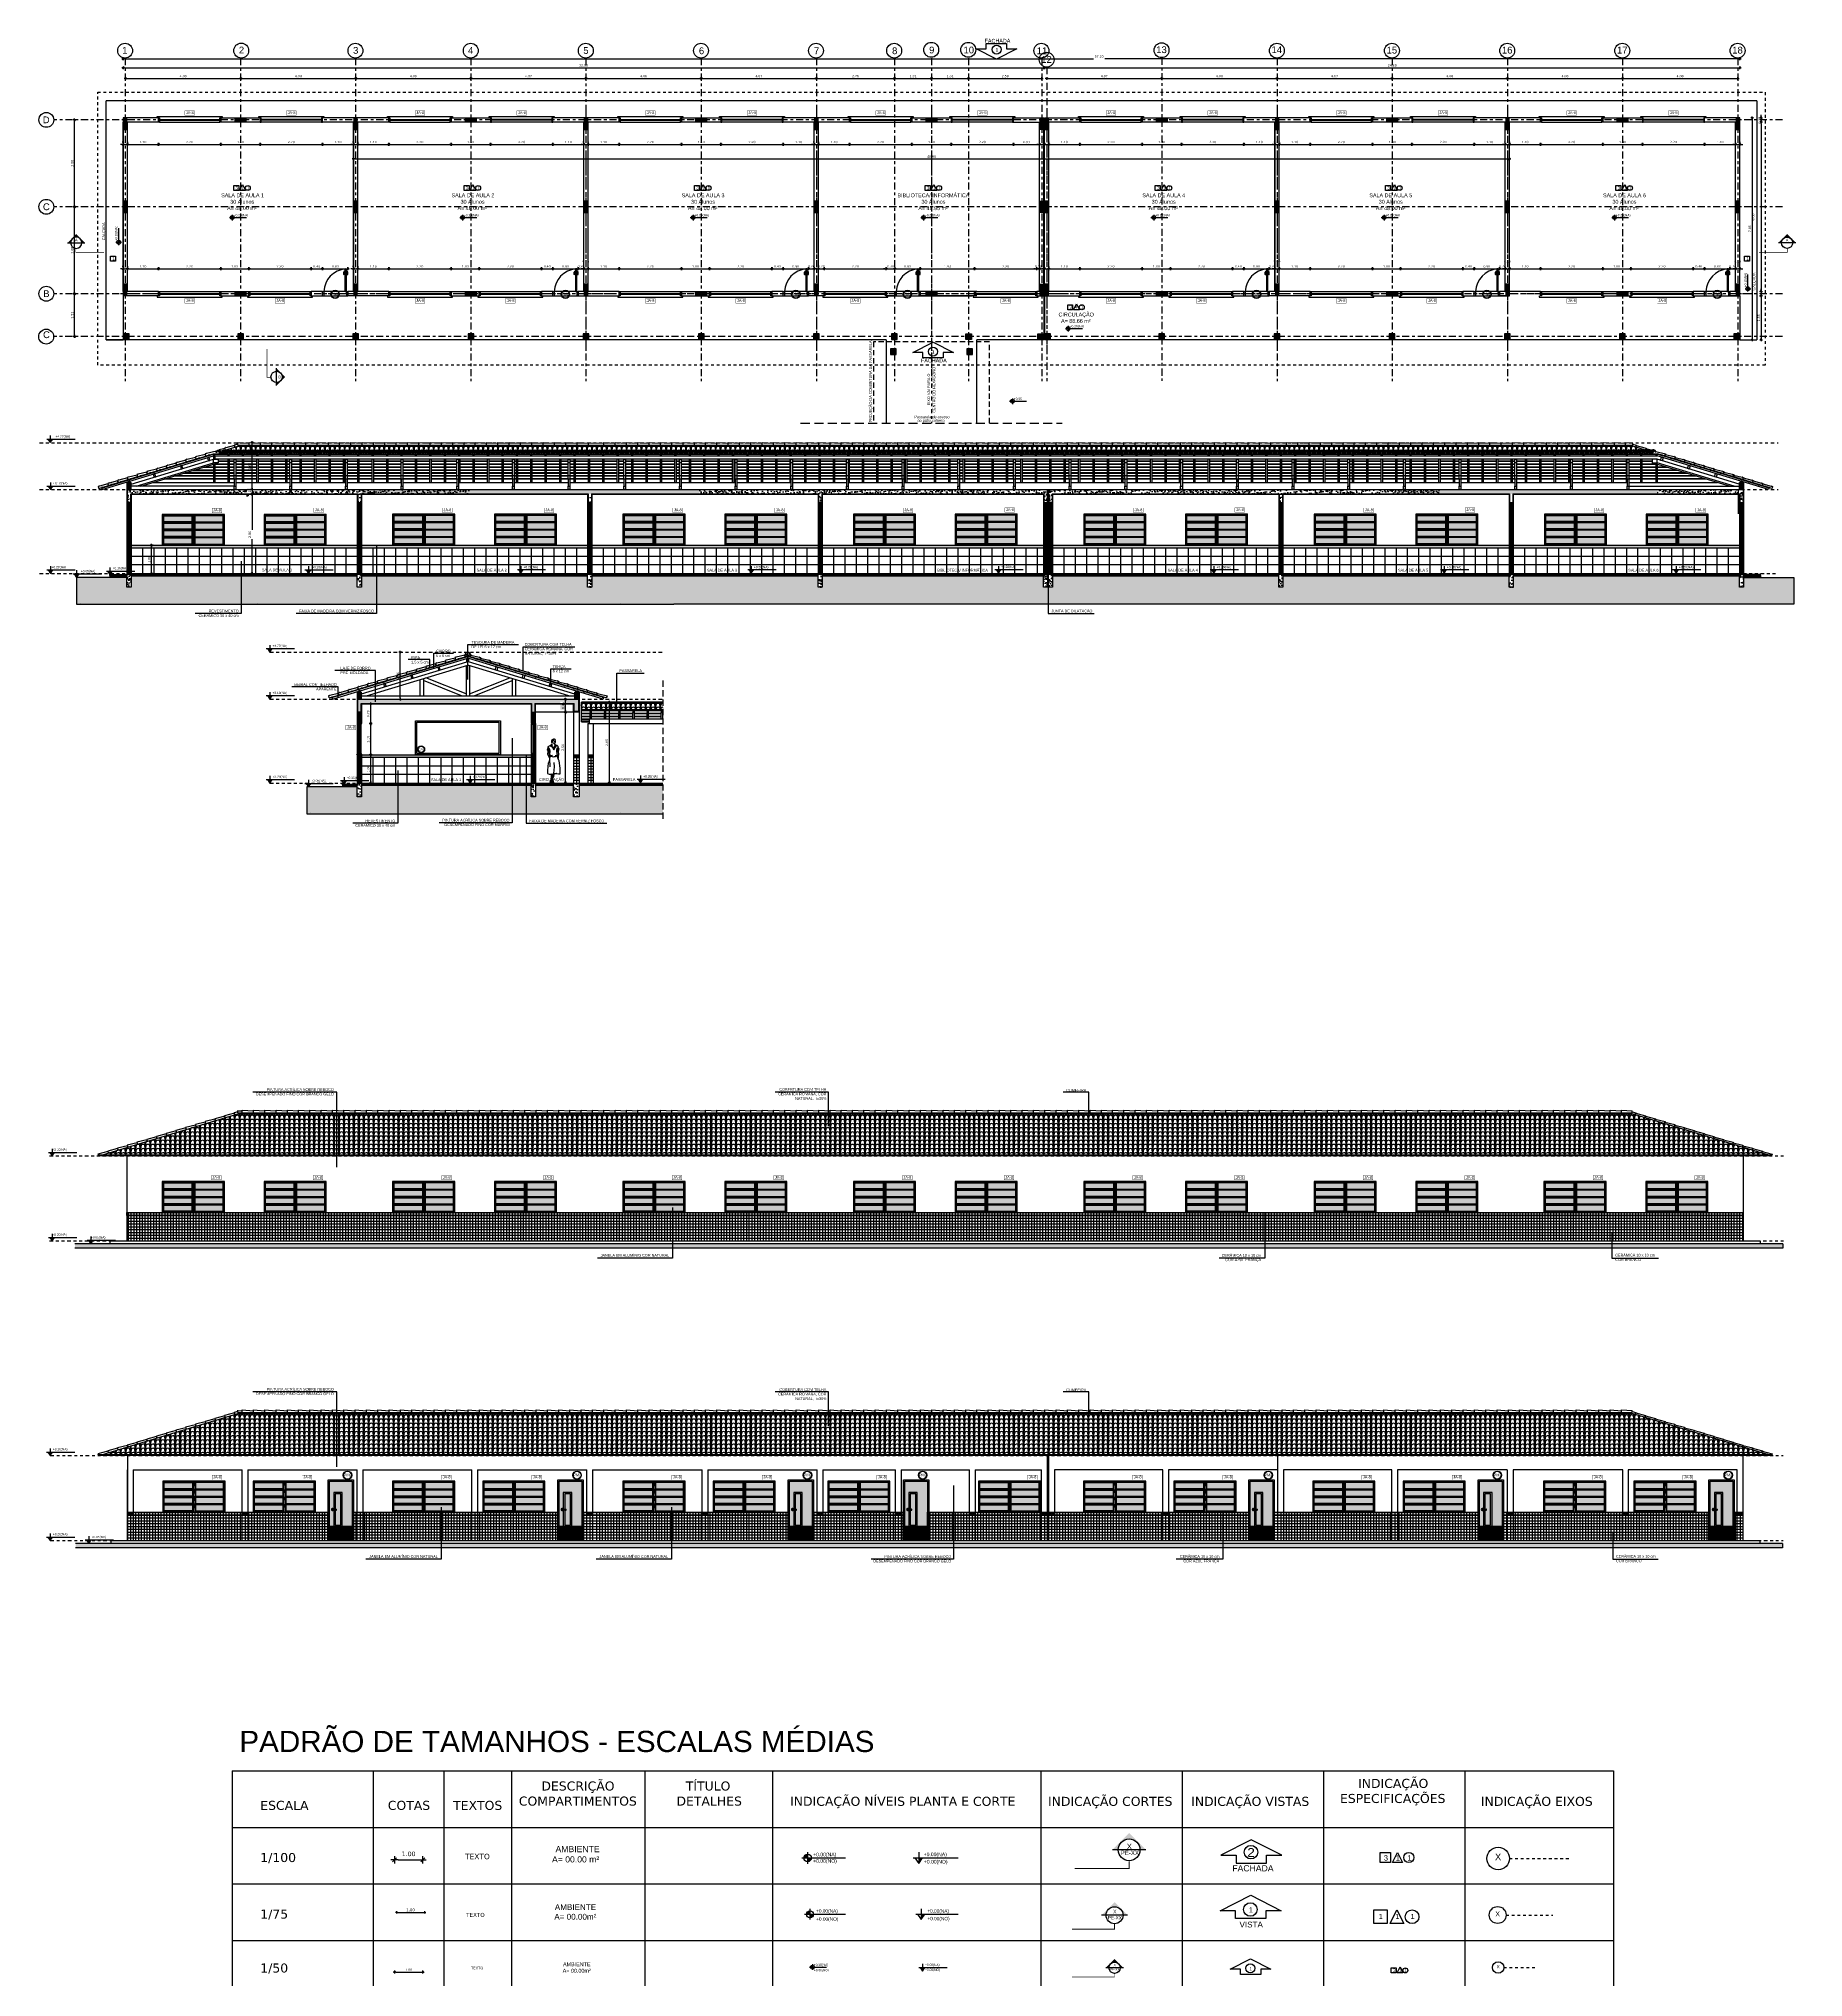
# Model space of a CAD drawing. Extents: x 183 to 373, y 23 to 105.
# Drawn here: x 205.5 to 267.9, y 31.1 to 99.7 of the extents above; entities that cross this region are included whole.
import ezdxf

# ---------------------------------------------------------------- set-up
doc = ezdxf.new("R2010")
doc.units = 0
doc.header["$LTSCALE"] = 0.005
doc.header["$PDMODE"] = 66
for name, pattern in [('C5', [60, 50, -5, 0, -5]), ('CONTINU', [0]), ('DASHDOT', [25.4, 12.7, -6.35, 0, -6.35]), ('DASHDOTX2', [2, 1, -0.5, 0, -0.5]), ('HIDDEN', [9.525, 6.35, -3.175]), ('TRACEJADO_G', [0.375, 0.25, -0.125]), ('TRAÇO-2PTOS_P', [0.625, 0.25, -0.125, 0, -0.125, 0, -0.125])]:
    doc.linetypes.add(name, pattern=pattern)
doc.layers.get('0').update_dxf_attribs({"linetype": 'CONTINUOUS'})
doc.layers.get('DEFPOINTS').update_dxf_attribs({"linetype": 'CONTINUOUS'})
for name, color, linetype in [('01', 1, 'CONTINUOUS'), ('02', 2, 'CONTINUOUS'), ('0_HATCH', 1, 'CONTINUOUS'), ('252', 252, 'CONTINUOUS'), ('A-01', 1, 'CONTINUOUS'), ('A-CHAMADAS', 1, 'CONTINUOUS'), ('A-CHAO_FACHADA', 8, 'CONTINUOUS'), ('A-COTAS', 1, 'CONTINUOUS'), ('A-ESQUADRIAS', 2, 'CONTINUOUS'), ('A-ESTRUT', 5, 'CONTINUOUS'), ('A-HACH', 1, 'CONTINUOUS'), ('A-JANELA', 3, 'CONTINUOUS'), ('A-PAREDE', 5, 'CONTINUOUS'), ('A-PILAR', 6, 'CONTINUOUS'), ('A-PILAR_EIXO', 5, 'DASHDOT'), ('A-PISOS-CTEL', 2, 'TRACEJADO_G'), ('A-PISOS-NIVEL', 1, 'CONTINUOUS'), ('A-PORTA', 2, 'CONTINUOUS'), ('A-PROJCOBERTURA', 7, 'HIDDEN'), ('A-SOLEIRA', 1, 'CONTINUOUS'), ('A-TELHAS', 2, 'CONTINUOUS'), ('AR-ESQ', 2, 'CONTINUOUS'), ('AR-PRJ-COB', 2, 'HIDDEN'), ('ARQ-ALV-CORTE', 4, 'CONTINUOUS'), ('ARQ-CTA-1_050', 1, 'CONTINUOUS'), ('ARQ-CTA-1_100', 1, 'CONTINUOUS'), ('ARQ-EXO-1_050', 251, 'C5'), ('ARQ-EXO-1_100', 251, 'C5'), ('ARQ-HTC', 9, 'CONTINUOUS'), ('ARQ-PIS-CORTE', 2, 'CONTINUOUS'), ('ARQ-SMB-1_050', 1, 'CONTINUOUS'), ('ARQ-SMB-1_075', 1, 'CONTINUOUS'), ('ARQ-SMB-1_100', 1, 'CONTINUOUS'), ('ARQ-TLH-VISTA1', 2, 'CONTINUOUS'), ('ARQ-TLH-VISTA2', 1, 'CONTINUOUS'), ('ARQ-TXT', 2, 'CONTINUOUS'), ('ARQ-TXT-1_050', 2, 'CONTINUOUS'), ('ARQ-TXT-1_075', 2, 'CONTINUOUS'), ('ARQ-TXT-1_100', 2, 'CONTINUOUS'), ('BL-AR-TELHA 2', 2, 'CONTINUOUS'), ('ESQUADRIA', 2, 'CONTINUOUS'), ('EST-CONC-CORTE', 6, 'CONTINUOUS'), ('EST-MAD-VISTA1', 2, 'CONTINUOUS'), ('EST-MET-VISTA1', 1, 'CONTINUOUS'), ('MADEIRAMENTO', 2, 'CONTINUOUS'), ('SIM', 1, 'CONTINUOUS'), ('TELHA', 3, 'CONTINUOUS')]:
    doc.layers.add(name, color=color, linetype=linetype)
doc.styles.add('A16-E50', font='arial.ttf', dxfattribs={"height": 0.08})
doc.styles.add('A20', font='arial.ttf', dxfattribs={"height": 0.2})
doc.styles.add('A26', font='arial.ttf', dxfattribs={"height": 0.26})
doc.styles.add('ESC-50-A20', font='arial.ttf', dxfattribs={"height": 0.1})
doc.styles.add('FNDE Text Cota 0075', font='verdana.ttf', dxfattribs={"height": 0.1})
doc.styles.add('FNDE Texto Cota 0025', font='verdana.ttf', dxfattribs={"height": 0.04})
doc.styles.add('FNDE Texto Cota 0050', font='verdana.ttf', dxfattribs={"height": 0.08})
doc.styles.add('FNDE Texto Cota 0100', font='verdana.ttf', dxfattribs={"height": 0.16})
doc.dimstyles.new('FNDE 1-0025', dxfattribs={"dimscale": 5, "dimtxt": 0.04, "dimasz": 0.01, "dimexe": 0.15, "dimexo": 0.15, "dimgap": 0.005, "dimtad": 1, "dimzin": 1, "dimdsep": 46, "dimtxsty": 'FNDE Texto Cota 0025', "dimblk": 'tic', "dimcen": 0.015, "dimdle": 0.15, "dimse1": 1, "dimse2": 1, "dimclrd": 251, "dimclre": 251, "dimclrt": 256, "dimaunit": 1, "dimadec": 3, "dimazin": 0, "dimtfac": 1, "dimtix": 1, "dimtmove": 2, "dimatfit": 3, "dimfxl": 0.15, "dimtvp": 1, "dimtolj": 1, "dimtzin": 0, "dimarcsym": 0})
doc.dimstyles.new('FNDE 1-0050', dxfattribs={"dimscale": 5, "dimtxt": 0.08, "dimasz": 0.01, "dimexe": 0.15, "dimexo": 0.15, "dimgap": 0.01, "dimtad": 1, "dimzin": 1, "dimdsep": 46, "dimtxsty": 'FNDE Texto Cota 0050', "dimblk": 'tic', "dimcen": 0.015, "dimdle": 0.15, "dimse1": 1, "dimse2": 1, "dimclrd": 251, "dimclre": 251, "dimclrt": 256, "dimaunit": 1, "dimadec": 3, "dimazin": 0, "dimtfac": 1, "dimtix": 1, "dimtmove": 2, "dimatfit": 3, "dimfxl": 0.15, "dimtvp": 1, "dimtolj": 1, "dimtzin": 0, "dimarcsym": 0})
doc.dimstyles.new('FNDE 1-0100', dxfattribs={"dimscale": 2.5, "dimtxt": 0.16, "dimasz": 0.05, "dimexe": 0.15, "dimexo": 0.15, "dimgap": 0.05, "dimtad": 1, "dimzin": 4, "dimdsep": 46, "dimtxsty": 'FNDE Texto Cota 0100', "dimblk": 'tic', "dimcen": 0.15, "dimdle": 0.15, "dimse1": 1, "dimse2": 1, "dimclrd": 251, "dimclre": 251, "dimclrt": 256, "dimaunit": 1, "dimadec": 3, "dimazin": 0, "dimtfac": 1, "dimtix": 1, "dimtmove": 2, "dimatfit": 3, "dimldrblk": 'tic', "dimfxl": 0.15, "dimtvp": 1, "dimtolj": 1, "dimtzin": 0, "dimarcsym": 0})
doc.dimstyles.new('FNDE 1-075', dxfattribs={"dimscale": 2.5, "dimtxt": 0.1, "dimasz": 0.015, "dimexe": 0.15, "dimexo": 0.15, "dimgap": 0.015, "dimtad": 1, "dimzin": 4, "dimdsep": 46, "dimtxsty": 'FNDE Text Cota 0075', "dimblk": 'tic', "dimcen": 0.025, "dimdle": 0.15, "dimse1": 1, "dimse2": 1, "dimclrd": 251, "dimclre": 251, "dimclrt": 256, "dimaunit": 1, "dimadec": 3, "dimazin": 0, "dimtfac": 1, "dimtix": 1, "dimtmove": 2, "dimatfit": 3, "dimldrblk": 'DOTSMALL', "dimfxl": 0.15, "dimtvp": 1, "dimtolj": 1, "dimtzin": 0, "dimarcsym": 0})
pattern_1 = [(50, (84.715, 34.55552), (0.25505854, -0.02231472), [0.02667, -0.29337]), (355, (84.715, 34.55552), (-0.0493408, 0.2674796), [0.021336, -0.2346968]), (100.45144, (84.73625, 34.55366), (0.20571775, 0.24516485), [0.022666, -0.24932634]), (46.1842, (84.715, 34.62664), (0.37951066, -0.05885926), [0.040005, -0.440055]), (96.63556, (84.74662, 34.62174), (0.3323658, 0.3463966), [0.033999, -0.37398985]), (351.18415, (84.715, 34.62664), (0.3323658, 0.3463966), [0.03200395, -0.3520436]), (21, (84.75056, 34.60886), (0.21226015, -0.14317128), [0.02667, -0.29337]), (326, (84.75056, 34.60886), (0.08652284, 0.25786315), [0.021336, -0.234696]), (71.45144, (84.76824, 34.59693), (0.298783, 0.11469188), [0.022666, -0.2493259]), (37.5, (84.715, 34.55552), (0.004324045, 0.118377054), [0, -0.2318512, 0, -0.238252, 0, -0.235585]), (7.5, (84.715, 34.55552), (0.09354753, 0.140252805), [0, -0.1358392, 0, -0.2265172, 0, -0.089789]), (327.5, (84.6357, 34.55552), (0.189826833, -0.00802024), [0, -0.0889, 0, -0.277368, 0, -0.368046]), (317.5, (84.60014, 34.55552), (0.20738085, 0.03559709), [0, -0.11557, 0, -0.1842008, 0, -0.261366])]
pattern_2 = [(45, (84.714996, 34.55552), (-0.02245064, 0.02245064), [])]
pattern_3 = [(50, (610.625887, 63.906376), (0.0546554007, -0.0047817257), [0.005715, -0.062865]), (355, (610.625887, 63.906376), (-0.0105730264, 0.0573170536), [0.004572, -0.050292175]), (100.451445, (610.63044, 63.90598), (0.044082374, 0.0525353256), [0.004857003, -0.053427073]), (46.1842, (610.62589, 63.921616), (0.081323712, -0.012612698), [0.0085725, -0.0942975]), (96.635558, (610.63266, 63.920565), (0.07122124, 0.074227837), [0.007285507, -0.080140682]), (351.18415, (610.62589, 63.92162), (0.07122124, 0.074227837), [0.00685799, -0.07543792]), (21, (610.633507, 63.917806), (0.0454843174, -0.0306795595), [0.005715, -0.062865]), (326, (610.633507, 63.917806), (0.0185406085, 0.05525639), [0.004572, -0.050292]), (71.451445, (610.637297, 63.91525), (0.064024926, 0.024576831), [0.004857003, -0.053426981]), (37.5, (610.625887, 63.906376), (0.000926581, 0.0253665117), [0, -0.0496824, 0, -0.051054, 0, -0.0504825]), (7.5, (610.625887, 63.906376), (0.0200458988, 0.0300541724), [0, -0.0291084, 0, -0.0485394, 0, -0.0192405]), (327.5, (610.608894, 63.906376), (0.0406771786, -0.0017186232), [0, -0.01905, 0, -0.059436, 0, -0.078867]), (317.5, (610.601274, 63.906376), (0.0444387544, 0.0076279473), [0, -0.024765, 0, -0.0394716, 0, -0.056007])]
pattern_4 = [(45, (84.714996, 34.55552), (-0.03367596, 0.03367596), []), (45, (84.737447, 34.55552), (-0.03367596, 0.03367596), [])]
pattern_5 = [(50, (76.565, 34.55552), (0.25505854, -0.02231472), [0.02667, -0.29337]), (355, (76.565, 34.55552), (-0.0493408, 0.2674796), [0.021336, -0.2346968]), (100.45144, (76.58625, 34.55366), (0.20571775, 0.24516485), [0.022666, -0.24932634]), (46.1842, (76.565, 34.62664), (0.37951066, -0.05885926), [0.040005, -0.440055]), (96.63556, (76.59662, 34.62174), (0.3323658, 0.3463966), [0.033999, -0.3739899]), (351.18415, (76.565, 34.62664), (0.3323658, 0.3463966), [0.032004, -0.3520436]), (21, (76.60056, 34.60886), (0.21226015, -0.14317128), [0.02667, -0.29337]), (326, (76.60056, 34.60886), (0.08652284, 0.25786315), [0.021336, -0.234696]), (71.45144, (76.61824, 34.59693), (0.298783, 0.11469188), [0.022666, -0.2493259]), (37.5, (76.565, 34.55552), (0.004324045, 0.118377054), [0, -0.2318512, 0, -0.238252, 0, -0.235585]), (7.5, (76.565, 34.55552), (0.09354753, 0.1402528), [0, -0.1358392, 0, -0.2265172, 0, -0.089789]), (327.5, (76.4857, 34.55552), (0.189826833, -0.00802024), [0, -0.0889, 0, -0.277368, 0, -0.368046]), (317.5, (76.45014, 34.55552), (0.20738085, 0.03559709), [0, -0.11557, 0, -0.1842008, 0, -0.261366])]
pattern_6 = [(45, (76.564996, 34.55552), (-0.02245064, 0.02245064), [])]
pattern_7 = [(50, (92.865, 34.55552), (0.25505854, -0.02231472), [0.02667, -0.29337]), (355, (92.865, 34.55552), (-0.0493408, 0.2674796), [0.021336, -0.2346968]), (100.45144, (92.88625, 34.55366), (0.20571775, 0.24516485), [0.022666, -0.24932634]), (46.1842, (92.865, 34.62664), (0.37951066, -0.05885926), [0.040005, -0.440055]), (96.63556, (92.89662, 34.62174), (0.3323658, 0.3463966), [0.033999, -0.37398985]), (351.18415, (92.865, 34.62664), (0.3323658, 0.3463966), [0.03200395, -0.3520436]), (21, (92.90056, 34.60886), (0.21226015, -0.14317128), [0.02667, -0.29337]), (326, (92.90056, 34.60886), (0.08652284, 0.25786315), [0.021336, -0.234696]), (71.45144, (92.91824, 34.59693), (0.298783, 0.11469188), [0.022666, -0.2493259]), (37.5, (92.865, 34.55552), (0.004324045, 0.118377054), [0, -0.2318512, 0, -0.238252, 0, -0.235585]), (7.5, (92.865, 34.55552), (0.09354753, 0.140252805), [0, -0.1358392, 0, -0.2265172, 0, -0.089789]), (327.5, (92.7857, 34.55552), (0.189826833, -0.00802024), [0, -0.0889, 0, -0.277368, 0, -0.368046]), (317.5, (92.75014, 34.55552), (0.20738085, 0.03559709), [0, -0.11557, 0, -0.1842008, 0, -0.261366])]
pattern_8 = [(45, (92.864996, 34.55552), (-0.0224506403, 0.0224506403), [])]
pattern_9 = [(45, (92.864996, 34.55552), (-0.03367596, 0.03367596), []), (45, (92.887447, 34.55552), (-0.03367596, 0.03367596), [])]
pattern_10 = [(45, (84.715, 34.55552), (1e-17, 0.17960512), [0.127, -0.127]), (45, (84.68132, 34.5892), (1e-17, 0.17960512), [0.127, -0.127]), (45, (84.64764, 34.62287), (1e-17, 0.17960512), [0.127, -0.127]), (135, (84.64764, 34.64532), (-0.17960512, 1e-17), [0.127, -0.127]), (135, (84.68132, 34.679), (-0.17960512, 1e-17), [0.127, -0.127]), (135, (84.715, 34.71267), (-0.17960512, 1e-17), [0.127, -0.127])]
pattern_11 = [(50, (76.565, 34.55552), (0.25505854, -0.02231472), [0.02667, -0.29337]), (355, (76.565, 34.55552), (-0.0493408, 0.2674796), [0.021336, -0.2346968]), (100.45144, (76.58625, 34.55366), (0.20571775, 0.24516485), [0.022666, -0.24932634]), (46.1842, (76.565, 34.62664), (0.37951066, -0.05885926), [0.040005, -0.440055]), (96.63556, (76.59662, 34.62174), (0.3323658, 0.3463966), [0.033999, -0.37398985]), (351.18415, (76.565, 34.62664), (0.3323658, 0.3463966), [0.032004, -0.3520436]), (21, (76.60056, 34.60886), (0.21226015, -0.14317128), [0.02667, -0.29337]), (326, (76.60056, 34.60886), (0.08652284, 0.25786315), [0.021336, -0.234696]), (71.45144, (76.61824, 34.59693), (0.298783, 0.11469188), [0.022666, -0.2493259]), (37.5, (76.565, 34.55552), (0.004324045, 0.118377054), [0, -0.2318512, 0, -0.238252, 0, -0.235585]), (7.5, (76.565, 34.55552), (0.09354753, 0.1402528), [0, -0.1358392, 0, -0.2265172, 0, -0.089789]), (327.5, (76.4857, 34.55552), (0.189826833, -0.00802024), [0, -0.0889, 0, -0.277368, 0, -0.368046]), (317.5, (76.45014, 34.55552), (0.20738085, 0.03559709), [0, -0.11557, 0, -0.1842008, 0, -0.261366])]
pattern_12 = [(50, (92.865, 34.55552), (0.25505854, -0.02231472), [0.02667, -0.29337]), (355, (92.865, 34.55552), (-0.0493408, 0.2674796), [0.021336, -0.2346968]), (100.45144, (92.88625, 34.55366), (0.20571775, 0.24516485), [0.022666, -0.24932634]), (46.1842, (92.865, 34.62664), (0.37951066, -0.05885926), [0.040005, -0.440055]), (96.63556, (92.89662, 34.62174), (0.3323658, 0.3463966), [0.033999, -0.37398985]), (351.18415, (92.865, 34.62664), (0.3323658, 0.3463966), [0.03200395, -0.3520436]), (21, (92.90056, 34.60886), (0.21226015, -0.14317128), [0.02667, -0.29337]), (326, (92.90056, 34.60886), (0.08652284, 0.25786315), [0.021336, -0.234696]), (71.45144, (92.91824, 34.59693), (0.298783, 0.11469188), [0.022666, -0.2493259]), (37.5, (92.865, 34.55552), (0.004324045, 0.118377054), [0, -0.2318512, 0, -0.238252, 0, -0.235585]), (7.5, (92.865, 34.55552), (0.09354753, 0.1402528), [0, -0.1358392, 0, -0.2265172, 0, -0.089789]), (327.5, (92.7857, 34.55552), (0.189826833, -0.00802024), [0, -0.0889, 0, -0.277368, 0, -0.368046]), (317.5, (92.75014, 34.55552), (0.20738085, 0.03559709), [0, -0.11557, 0, -0.1842008, 0, -0.261366])]

msp = doc.modelspace()

# ---------------------------------------------------------------- texts
at = {"layer": 'ARQ-SMB-1_050', "style": 'ESC-50-A20'}
for tag, p, s in [('+0.20(NA)', (212.366, 93.422), 'NA'), ('+0.20(NA)', (220.516, 93.422), 'NA'), ('+0.20(NA)', (228.671, 93.422), 'NA'), ('+0.20(NA)', (236.825, 93.422), 'NA'), ('+0.20(NA)', (244.971, 93.422), 'NA'), ('+0.20(NA)', (253.121, 93.422), 'NA'), ('+0.20(NA)', (261.271, 93.422), 'NA'), ('+0.20(NA)', (241.943, 89.492), 'NA'), ('+0.05', (239.967, 86.926), 'NA'), ('+4.77(NA)', (206.063, 85.596), 'NA'), ('+3.10(NA)', (205.968, 83.937), 'NA'), ('+0.20(NA)', (205.923, 80.972), 'NA'), ('+0.05(NA)', (206.956, 80.832), 'NA'), ('+0.15(NA)', (208.082, 80.932), 'NA'), ('+0.20(NA)', (215.14, 80.973), 'NA'), ('+0.20(NA)', (222.621, 80.973), 'NA'), ('+0.20(NA)', (230.771, 80.973), 'NA'), ('+0.20(NA)', (239.515, 80.982), 'NA'), ('+0.20(NA)', (247.137, 80.973), 'NA'), ('+0.20(NA)', (255.287, 80.973), 'NA'), ('+0.20(NA)', (263.5, 80.973), 'NA'), ('+4.77(NA)', (213.738, 78.189), 'NA'), ('+3.10(NA)', (213.738, 76.525), 'NA'), ('+0.20(NA)', (213.738, 73.56), 'NA'), ('+0.05(NA)', (215.106, 73.42), 'NA'), ('+0.15(NA)', (216.362, 73.52), 'NA'), ('+0.20(NA)', (220.826, 73.56), 'NA'), ('+0.20(NA)', (226.854, 73.57), 'NA'), ('+3.10(NA)', (205.945, 60.37), 'NA'), ('+0.20(NA)', (205.945, 57.363), 'NA'), ('+0.05(NA)', (207.313, 57.265), 'NA'), ('+3.10(NA)', (205.97, 49.772), 'NA'), ('+0.20(NA)', (205.97, 46.765), 'NA'), ('+0.05(NA)', (207.338, 46.667), 'NA'), ('+0.00(NA)', (232.891, 31.538), 'NA'), ('+0.00(NA)', (236.826, 31.537), 'NA'), ('+0.00(NO)', (232.893, 31.346), 'NO'), ('+0.00(NO)', (236.827, 31.357), 'NO')]:
    msp.add_attdef(tag, p, s, height=0.08, dxfattribs=at)
for p in [(208.246, 92.554), (265.892, 90.913)]:
    msp.add_attdef('+0.15(NA)', p, 'NA', height=0.08, rotation=90, dxfattribs=at)
at = {"layer": 'ARQ-SMB-1_075', "style": 'ESC-50-A20'}
for tag, p, s in [('+0.00(NA)', (232.969, 33.421), 'NA'), ('+0.00(NO)', (232.971, 33.133), 'NO'), ('+0.00(NA)', (236.904, 33.421), 'NA'), ('+0.00(NO)', (236.906, 33.151), 'NO')]:
    msp.add_attdef(tag, p, s, height=0.12, dxfattribs=at)
at = {"layer": 'ARQ-SMB-1_100', "color": 2, "style": 'A26', "text_generation_flag": 6, "width": 1.1}
msp.add_text('2', height=0.312, rotation=177.91572, dxfattribs=at).set_placement((248.219, 35.397))
at = {"layer": 'ARQ-SMB-1_100'}
for tag, p, s, height, style in [('QB1', (218.899, 74.527, 2), '', 0.073, 'A16-E50'), ('+0.00(NA)', (232.865, 35.414), 'NA', 0.128, 'ESC-50-A20'), ('+0.00(NO)', (232.865, 35.186), 'NA', 0.128, 'ESC-50-A20'), ('+0.00(NA)', (236.776, 35.418), 'NA', 0.128, 'ESC-50-A20'), ('+0.00(NO)', (236.781, 35.159), 'NO', 0.128, 'ESC-50-A20')]:
    msp.add_attdef(tag, p, s, height=height, dxfattribs=dict(at, style=style))
at = {"layer": 'ARQ-TXT', "attachment_point": 1, "style": 'ESC-50-A20'}
for s, width, gutter_width, insert, char_height in [('PADRÃO DE TAMANHOS - ESCALAS MÉDIAS', 23.10605, 12.5, (212.564, 39.851), 0.75), ('\\pi1.0553;{\\fVerdana|b0|i0|c0|p34;DESCRIÇÃO \\P\\pi0.25715;COMPARTIMENTOS}', 4.7147, 0.5, (222.195, 38.06), 0.32), ('\\pi1.4497;{\\fVerdana|b0|i0|c0|p34;TÍTULO\\P\\pi1.1201;DETALHES}', 4.51623, 0.5, (226.91, 38.06), 0.32), ('\\pi1.2261;{\\fVerdana|b0|i0|c0|p34;INDICAÇÃO \\P\\pi0.58677;ESPECIFICAÇÕES}', 5, 0.5, (250.919, 38.152), 0.32), ('{\\fVerdana|b0|i0|c0|p34;ESCALA}', 4, 0.5, (213.304, 37.375), 0.32), ('\\pi0.51168;{\\fVerdana|b0|i0|c0|p34;COTAS}', 2.5, 0.5, (217.304, 37.375), 0.32), ('\\pi0.32317;{\\fVerdana|b0|i0|c0|p34;TEXTOS}', 2.39053, 0.5, (219.804, 37.375), 0.32), ('\\pi0.6234;{\\fVerdana|b0|i0|c0|p34;INDICAÇÃO NÍVEIS PLANTA E CORTE}', 9.49351, 0.5, (231.426, 37.519), 0.32), ('{\\fVerdana|b0|i0|c0|p34;INDICAÇÃO CORTES}', 16.94727, 0.5, (241.173, 37.517), 0.32), ('\\pi0.31921;{\\fVerdana|b0|i0|c0|p34;INDICAÇÃO VISTAS}', 5, 0.5, (245.919, 37.517), 0.32), ('\\pi0.57205;{\\fVerdana|b0|i0|c0|p34;INDICAÇÃO EIXOS}', 5.25811, 0.5, (255.919, 37.517), 0.32), ('{\\fVerdana|b0|i0|c0|p34;1/100}', 8.52818, 0.5, (213.304, 35.53), 0.32), ('{\\fVerdana|b0|i0|c0|p34;1/75}', 8.52818, 0.5, (213.304, 33.53), 0.32), ('{\\fVerdana|b0|i0|c0|p34;1/50}', 8.52818, 0.5, (213.304, 31.622), 0.32)]:
    msp.add_mtext_dynamic_manual_height_columns(s, width=width, gutter_width=gutter_width, heights=[0], dxfattribs=dict(at, insert=insert, char_height=char_height))
at = {"layer": 'ARQ-TXT-1_050', "style": 'ESC-50-A20'}
msp.add_text('FACHADA', height=0.2185, dxfattribs=at).set_placement((247.696, 34.881, -2.835))
at = {"layer": 'ARQ-TXT-1_050', "attachment_point": 1, "style": 'ESC-50-A20'}
for s, width, insert, char_height in [('\\pi0.74674;FACHADA     ', 2.38952, (238.185, 99.698), 0.13653), ('\\pi0.81473;SALA DE AULA 1\\P\\pi1.1345;30 Alunos       \\P\\pi1.0245;A= 48.00 m²', 2.38952, (211.106, 94.231), 0.13653), ('\\pi0.81474;SALA DE AULA 2\\P\\pi1.1345;30 Alunos       \\P\\pi1.0245;A= 48.00 m²', 2.38952, (219.256, 94.231), 0.13653), ('\\pi0.80226;SALA DE AULA 3\\P\\pi1.1345;30 Alunos       \\P\\pi1.0245;A= 48.00 m²', 2.38952, (227.41, 94.231), 0.13653), ('\\pi0.88132;BIBLIOTECA/ INFORMÁTICA\\P\\pi1.7297;30 Alunos       \\P\\pi1.6198;A= 46.95 m²', 3.58004, (234.967, 94.231), 0.13653), ('\\pi0.80155;SALA DE AULA 4\\P\\pi1.1345;30 Alunos       \\P\\pi1.0245;A= 48.00 m²', 2.38952, (243.71, 94.231), 0.13653), ('\\pi0.44485;SALA DE AULA 5 \\P\\pi0.77827;30 Alunos       \\P\\pi0.67419;A= 48.00 m²', 2.38952, (252.099, 94.231), 0.13653), ('\\pi0.80183;SALA DE AULA 6\\P\\pi1.1345;30 Alunos       \\P\\pi1.0245;A= 48.00 m²', 2.38952, (260.01, 94.231), 0.13653), ('\\pi0.93468;CIRCULAÇÃO       \\P\\pi1.0245;A= 88.66 m²', 2.38952, (240.612, 90.014), 0.13653), ('\\pi0.74674;FACHADA     ', 2.38952, (235.934, 88.391), 0.13653), ('\\pi1.0649;AMBIENTE     \\P\\pi0.94075;A= 00.00 m²', 3.27851, (222.686, 35.778), 0.21845), ('\\pi0.47118;AMBIENTE       \\P\\pi0.45365;A= 00.00m²', 2.38952, (223.254, 33.719), 0.2048), ('\\pi0.78181;VISTA     ', 2.38952, (247.169, 33.102), 0.2048), ('\\pi0.71237;AMBIENTE       \\P\\pi0.70069;A= 00.00m²', 2.38952, (223.303, 31.663), 0.13653)]:
    msp.add_mtext_dynamic_manual_height_columns(s, width=width, gutter_width=1, heights=[0], dxfattribs=dict(at, insert=insert, char_height=char_height))
at = {"layer": 'ARQ-TXT-1_050', "attachment_point": 1}
for s, insert, char_height, width, style in [('1', (239.319, 99.368), 0.12, 0.08625, 'A20'), ('3', (212.426, 94.486), 0.12, 0.08625, 'A20'), ('1', (212.641, 94.486), 0.12, 0.08625, 'A20'), ('1', (212.827, 94.486), 0.12, 0.08625, 'A20'), ('3', (220.576, 94.486), 0.12, 0.08625, 'A20'), ('1', (220.791, 94.486), 0.12, 0.08625, 'A20'), ('1', (220.977, 94.486), 0.12, 0.08625, 'A20'), ('3', (228.73, 94.486), 0.12, 0.08625, 'A20'), ('1', (228.946, 94.486), 0.12, 0.08625, 'A20'), ('1', (229.132, 94.486), 0.12, 0.08625, 'A20'), ('3', (236.885, 94.486), 0.12, 0.08625, 'A20'), ('1', (237.1, 94.486), 0.12, 0.08625, 'A20'), ('1', (237.286, 94.486), 0.12, 0.08625, 'A20'), ('3', (245.03, 94.486), 0.12, 0.08625, 'A20'), ('1', (245.246, 94.486), 0.12, 0.08625, 'A20'), ('1', (245.432, 94.486), 0.12, 0.08625, 'A20'), ('3', (253.18, 94.486), 0.12, 0.08625, 'A20'), ('1', (253.396, 94.486), 0.12, 0.08625, 'A20'), ('1', (253.582, 94.486), 0.12, 0.08625, 'A20'), ('3', (261.33, 94.486), 0.12, 0.08625, 'A20'), ('1', (261.546, 94.486), 0.12, 0.08625, 'A20'), ('1', (261.732, 94.486), 0.12, 0.08625, 'A20'), ('1', (208.065, 91.989), 0.12, 0.08625, 'A20'), ('1', (265.883, 91.989), 0.12, 0.08625, 'A20'), ('3', (241.932, 90.269), 0.12, 0.08625, 'A20'), ('4', (242.127, 90.269), 0.12, 0.08625, 'A20'), ('1', (242.333, 90.269), 0.12, 0.08625, 'A20'), ('1', (237.069, 88.683), 0.12, 0.08625, 'A20'), ('1', (248.283, 33.609), 0.18, 0.12938, 'A20'), ('X', (243.498, 31.604), 0.08, 4.26409, 'ESC-50-A20'), ('X', (257.045, 31.568), 0.12, 0.08625, 'A20'), ('PE-XX', (243.369, 31.456), 0.08, 4.26409, 'ESC-50-A20'), ('1', (248.301, 31.502), 0.12, 0.08625, 'A20'), ('3', (253.381, 31.444), 0.12, 0.08625, 'A20'), ('1', (253.597, 31.444), 0.12, 0.08625, 'A20'), ('1', (253.783, 31.444), 0.12, 0.08625, 'A20')]:
    msp.add_mtext(s, dxfattribs=dict(at, insert=insert, char_height=char_height, width=width, style=style))
at = {"layer": 'ARQ-TXT-1_075', "style": 'ESC-50-A20'}
for s, p in [('CALÇADA', (207.809, 92.57, -1.89)), ('CALÇADA', (266.199, 90.798, -1.89)), ('PROJEÇÃO DA COBERTURA DA PASSARELA', (234.943, 86.129, -1.89)), ('EIXO VAI PARA O', (237, 86.739)), ('CENTRO DO HEXÁGONO', (237.192, 86.477))]:
    msp.add_text(s, height=0.096, rotation=90, dxfattribs=at).set_placement(p)
for s, p in [('Passarela de acesso', (236.448, 86.278, -1.89)), ('ao pátio coberto', (236.556, 86.151, -1.89))]:
    msp.add_text(s, height=0.096, dxfattribs=at).set_placement(p)
at = {"layer": 'ARQ-TXT-1_075', "attachment_point": 1, "style": 'ESC-50-A20'}
for s, width, insert, char_height in [('SALA DE AULA 1', 1.14467, (213.361, 80.961), 0.096), ('SALA DE AULA 2', 1.14467, (220.959, 80.952), 0.096), ('SALA DE AULA 3', 1.14467, (229.109, 80.952), 0.096), ('BIBLIOTECA/ INFORMÁTICA', 2.05968, (237.259, 80.952), 0.096), ('SALA DE AULA 4', 1.14467, (245.409, 80.952), 0.096), ('SALA DE AULA 5', 1.14467, (253.559, 80.952), 0.096), ('SALA DE AULA 6', 1.14467, (261.709, 80.952), 0.096), ('SALA DE AULA 1', 1.14467, (219.344, 73.539), 0.096), ('CIRCULAÇÃO', 1.14467, (223.169, 73.549), 0.096), ('PASSARELA', 1.14467, (225.778, 73.549), 0.096), ('{\\fVerdana|b0|i0|c0|p34;TEXTO}', 1.64607, (220.549, 35.503), 0.192), ('{\\fVerdana|b0|i0|c0|p34;TEXTO}', 1.60806, (220.587, 33.413), 0.144), ('{\\fVerdana|b0|i0|c0|p34;TEXTO}', 1.43813, (220.757, 31.508), 0.096)]:
    msp.add_mtext_dynamic_manual_height_columns(s, width=width, gutter_width=0.5, heights=[0], dxfattribs=dict(at, insert=insert, char_height=char_height))
at = {"layer": 'ARQ-TXT-1_075', "char_height": 0.096, "attachment_point": 1, "style": 'ESC-50-A20'}
for s, insert, width in [('\\pi1.4565;REVESTIMENTO\\P\\pi1.0973;CERÂMICO 30 x 40 cm', (210.024, 79.507, 1.89), 2.82829), ('FAIXA DE MADEIRA COM VERNIZ FOSCO', (214.675, 79.507, 1.89), 2.82829), ('JUNTA DE DILATAÇÃO', (241.292, 79.507, 1.89), 2.82829), ('TESOURA DE MADEIRA DE LEI 6 x 12 cm', (220.776, 78.402), 1.71192), ('COBERTURA COM TELHA\\PCERÂMICA ROMANA, COR \\PNATURAL,  i=30%', (222.659, 78.328), 1.99874), ('LAJE DE FORRO\\PPRÉ-MOLDADA', (216.142, 77.486, 1.89), 1.51737), ('RIPA \\P1,5 x 5 cm', (218.641, 77.858), 0.69381), ('CAIBRO\\P6 x 6 cm', (219.522, 78.091), 0.74041), ('TERÇA \\P6 x 12 cm', (223.648, 77.543), 0.74881), ('\\pi0.035334;BEIRAL COM TELHADO \\P\\pi0.8017;APARENTE', (214.477, 76.907), 1.51737), ('PASSARELA', (226.009, 77.398, 1.89), 0.74881), ('\\pi1.4565;REVESTIMENTO\\P\\pi1.0973;CERÂMICO 30 x 40 cm', (215.568, 72.085, 1.89), 2.82829), ('\\pi0.1446;PINTURA ACRÍLICA SOBRE REBOCO\\P\\pi0.21611;DESEMPENADO FINO COR MARFIM', (219.606, 72.109, 1.89), 2.82829), ('FAIXA DE MADEIRA COM VERNIZ FOSCO', (222.824, 72.085, 1.89), 2.82829), ('\\pi1.8186;PINTURA ACRÍLICA SOBRE REBOCO \\P\\pi1.4312;DESEMPENADO FINO COR BRANCO GELO', (211.717, 62.581, 0.518), 4.42238), ('\\pi0.29138;COBERTURA COM TELHA\\P\\pi0.24862;CERÂMICA ROMANA, COR \\P\\pi0.85075;NATURAL,  i=30%', (231.377, 62.585, 0.518), 2.1469), ('\\pi0.81597;CUMEEIRA', (241.003, 62.558, 0.518), 1.51737), ('\\pi0.096173;JANELA EM ALUMÍNIO COR NATURAL', (225.249, 56.72), 2.95011), ('\\pi0.44115;CERÂMICA 10 x 10 cm \\P\\pi0.56668;COR AZUL FRANÇA', (246.878, 56.72), 1.95311), ('CERÂMICA 10 x 10 cm \\PCOR BRANCO', (261.245, 56.724), 1.94443), ('\\pi1.8186;PINTURA ACRÍLICA SOBRE REBOCO \\P\\pi1.4312;DESEMPENADO FINO COR BRANCO GELO', (211.717, 51.981, 0.518), 4.42238), ('\\pi0.29138;COBERTURA COM TELHA\\P\\pi0.24862;CERÂMICA ROMANA, COR \\P\\pi0.85075;NATURAL,  i=30%', (231.377, 51.97, 0.518), 2.1469), ('\\pi0.81597;CUMEEIRA', (241.003, 51.958, 0.518), 1.51737), ('\\pi0.096173;JANELA EM ALUMÍNIO COR NATURAL', (217.06, 46.065), 2.95011), ('\\pi0.096173;JANELA EM ALUMÍNIO COR NATURAL', (225.21, 46.065), 2.95011), ('\\pi1.5237;PINTURA ACRÍLICA SOBRE REBOCO\\P\\pi1.1363;DESEMPENADO FINO COR BRANCO GELO', (233.859, 46.064), 4.07153), ('\\pi0.43426;CERÂMICA 10 x 10 cm \\P\\pi0.5598;COR AZUL FRANÇA', (245.405, 46.066), 2.02749), ('CERÂMICA 10 x 10 cm \\PCOR BRANCO', (261.269, 46.07), 1.94443)]:
    msp.add_mtext(s, dxfattribs=dict(at, insert=insert, width=width))
at = {"layer": 'ARQ-TXT-1_075', "style": 'ESC-50-A20'}
for tag, p in [('JA-8', (210.672, 97.041)), ('JA-8', (214.272, 97.041)), ('JA-8', (218.822, 97.041)), ('JA-8', (222.422, 97.041)), ('JA-8', (226.972, 97.041)), ('JA-8', (230.572, 97.041)), ('JA-8', (235.122, 97.041)), ('JA-8', (238.722, 97.041)), ('JA-8', (243.272, 97.041)), ('JA-8', (246.872, 97.041)), ('JA-8', (251.422, 97.041)), ('JA-8', (255.022, 97.041)), ('JA-8', (259.572, 97.041)), ('JA-8', (263.172, 97.041)), ('PM2', (215.822, 90.623)), ('PM2', (223.972, 90.623)), ('PM2', (232.122, 90.623)), ('PM2', (236.072, 90.623)), ('PM2', (248.422, 90.623)), ('PM2', (256.572, 90.623)), ('PM2', (264.722, 90.623)), ('JA-8', (210.672, 90.395)), ('JA-8', (213.872, 90.395)), ('JA-8', (218.822, 90.395)), ('JA-8', (222.022, 90.395)), ('JA-8', (226.972, 90.395)), ('JA-8', (230.172, 90.395)), ('JA-8', (234.222, 90.395)), ('JA-8', (239.547, 90.395)), ('JA-8', (243.272, 90.395)), ('JA-8', (246.472, 90.395)), ('JA-8', (251.422, 90.395)), ('JA-8', (254.622, 90.395)), ('JA-8', (259.572, 90.395)), ('JA-8', (262.772, 90.395)), ('JA-8', (211.638, 82.98)), ('JA-8', (215.238, 82.99)), ('JA-8', (219.788, 82.99)), ('JA-8', (223.388, 82.99)), ('JA-8', (227.938, 82.99)), ('JA-8', (231.538, 82.99)), ('JA-8', (236.088, 82.99)), ('JA-8', (239.688, 82.999)), ('JA-8', (244.238, 82.99)), ('JA-8', (247.825, 82.999)), ('JA-8', (252.388, 82.99)), ('JA-8', (255.975, 82.999)), ('JA-8', (260.538, 82.99)), ('JA-8', (264.138, 82.99)), ('JA-8', (216.374, 75.304)), ('JA-8', (223.161, 75.304)), ('JA-8', (211.612, 59.383)), ('JA-8', (215.212, 59.383)), ('JA-8', (219.762, 59.383)), ('JA-8', (223.362, 59.383)), ('JA-8', (227.912, 59.383)), ('JA-8', (231.512, 59.383)), ('JA-8', (236.062, 59.383)), ('JA-8', (239.662, 59.383)), ('JA-8', (244.212, 59.383)), ('JA-8', (247.812, 59.383)), ('JA-8', (252.362, 59.383)), ('JA-8', (255.962, 59.383)), ('JA-8', (260.497, 59.383)), ('JA-8', (264.097, 59.383)), ('JA-8', (211.637, 48.782, 19.936)), ('JA-8', (214.83, 48.782, 19.936)), ('PM2', (216.26, 48.854)), ('JA-8', (219.757, 48.782, 19.936)), ('JA-8', (222.952, 48.782, 19.936)), ('PM2', (224.385, 48.854)), ('JA-8', (227.907, 48.782, 19.936)), ('JA-8', (231.102, 48.782, 19.936)), ('PM2', (232.535, 48.854)), ('JA-8', (235.157, 48.782, 19.936)), ('PM2', (236.61, 48.854)), ('JA-8', (240.487, 48.782)), ('JA-8', (244.207, 48.782, 19.936)), ('JA-8', (247.402, 48.782, 19.936)), ('PM2', (248.835, 48.854)), ('JA-8', (252.317, 48.782, 19.936)), ('JA-8', (255.512, 48.782, 19.936)), ('PM2', (256.944, 48.854)), ('JA-8', (260.482, 48.782, 19.936)), ('JA-8', (263.677, 48.782, 19.936)), ('PM2', (265.11, 48.854))]:
    msp.add_attdef(tag, p, '', height=0.096, dxfattribs=at)
at = {"layer": 'ARQ-TXT-1_100'}
for s, insert, char_height, width, attachment_point, style in [('2', (212.64, 99.42, -0.8), 0.24, 0.4375, 2, 'A20'), ('9', (237.061, 99.423, -0.8), 0.24, 0.4375, 2, 'A20'), ('10', (238.371, 99.423, -0.8), 0.24, 0.4375, 2, 'A20'), ('13', (245.191, 99.433, -0.8), 0.24, 0.4375, 2, 'A20'), ('14', (249.271, 99.433, -0.8), 0.24, 0.4375, 2, 'A20'), ('16', (257.421, 99.418, -0.8), 0.24, 0.4375, 2, 'A20'), ('18', (265.571, 99.418, -0.8), 0.24, 0.4375, 2, 'A20'), ('1', (208.511, 99.412, -0.8), 0.24, 0.4375, 2, 'A20'), ('3', (216.681, 99.41, -0.8), 0.24, 0.4375, 2, 'A20'), ('4', (220.746, 99.41, -0.8), 0.24, 0.4375, 2, 'A20'), ('5', (224.826, 99.405, -0.8), 0.24, 0.4375, 2, 'A20'), ('6', (228.916, 99.395, -0.8), 0.24, 0.4375, 2, 'A20'), ('7', (232.986, 99.395, -0.8), 0.24, 0.4375, 2, 'A20'), ('8', (235.75, 99.395, -0.8), 0.24, 0.4375, 2, 'A20'), ('11', (240.961, 99.395, -0.8), 0.24, 0.4375, 2, 'A20'), ('12', (241.121, 99.088, -0.8), 0.24, 0.4375, 2, 'A20'), ('15', (253.341, 99.418, -0.8), 0.24, 0.4375, 2, 'A20'), ('17', (261.491, 99.418, -0.8), 0.24, 0.4375, 2, 'A20'), ('D', (205.729, 96.953, -18.383), 0.24, 0.4375, 2, 'A20'), ('C', (205.735, 93.878, -0.941), 0.24, 0.4375, 2, 'A20'), ('A', (206.747, 92.63), 0.1, 4.26409, 1, 'ESC-50-A20'), ('A', (267.278, 92.63), 0.1, 4.26409, 1, 'ESC-50-A20'), ('B', (205.735, 90.803, -18.383), 0.24, 0.4375, 2, 'A20'), ('C', (205.739, 89.352, -19.796), 0.24, 0.4375, 2, 'A20'), ('B', (213.939, 87.785), 0.1, 4.26409, 1, 'ESC-50-A20'), ('X', (243.963, 35.859), 0.193, 8.20866, 1, 'ESC-50-A20'), ('PE-XX', (243.748, 35.612), 0.154, 6.56693, 1, 'ESC-50-A20'), ('3', (253.055, 35.453), 0.192, 0.138, 1, 'A20'), ('1', (253.477, 35.453), 0.192, 0.138, 1, 'A20'), ('1', (253.888, 35.453), 0.192, 0.138, 1, 'A20'), ('X', (256.987, 35.511), 0.24, 0.1725, 1, 'A20'), ('PE-XX', (243.286, 33.299), 0.12, 6.39613, 1, 'ESC-50-A20'), ('X', (243.482, 33.52), 0.12, 6.39613, 1, 'ESC-50-A20'), ('1', (252.877, 33.376), 0.18, 0.12938, 1, 'A20'), ('1', (253.464, 33.376), 0.18, 0.12938, 1, 'A20'), ('1', (254.003, 33.376), 0.18, 0.12938, 1, 'A20'), ('X', (256.999, 33.467), 0.18, 0.12938, 1, 'A20')]:
    msp.add_mtext(s, dxfattribs=dict(at, insert=insert, char_height=char_height, width=width, attachment_point=attachment_point, style=style))

# ---------------------------------------------------------------- blocks, each defined once
blk = doc.blocks.new('tic')
at = {"color": 251}
for p, q in [((-1, 0), (1, 0)), ((0, -1), (0, 1))]:
    blk.add_line(p, q, dxfattribs=at)
blk.add_line((-0.6, -0.6), (0.6, 0.6))
blk = doc.blocks.new('*D6')
at = {"layer": 'ARQ-CTA-1_050', "color": 251, "lineweight": -2, "transparency": 16777216}
for p, q in [((266.404, 96.956), (266.404, 97.006)), ((266.404, 96.906), (266.404, 96.756)), ((266.404, 96.706), (266.404, 96.656))]:
    blk.add_line(p, q, dxfattribs=at)
at = {"layer": 'DEFPOINTS', "color": 0, "transparency": 16777216}
for p in [(266.404, 96.756), (267.688, 96.906), (267.688, 96.756)]:
    blk.add_point(p, dxfattribs=at)
at = {"layer": 'ARQ-CTA-1_050', "color": 251, "lineweight": -2, "transparency": 16777216, "xscale": 0.05, "yscale": 0.05, "zscale": 0.05}
for p, rotation in [((266.404, 96.906), 270), ((266.404, 96.756), 90)]:
    blk.add_blockref('tic', p, dxfattribs=dict(at, rotation=rotation))
at = {"layer": 'ARQ-CTA-1_050', "transparency": 16777216, "insert": (266.353, 96.823), "char_height": 0.08, "attachment_point": 5, "rotation": 90, "style": 'FNDE Texto Cota 0050'}
blk.add_mtext('\\A1;0.15', dxfattribs=at)
blk = doc.blocks.new('*D7')
at = {"layer": 'ARQ-CTA-1_050', "color": 251, "lineweight": -2, "transparency": 16777216}
for p, q in [((266.404, 90.806), (266.404, 90.856)), ((266.404, 90.756), (266.404, 90.606)), ((266.404, 90.556), (266.404, 90.506))]:
    blk.add_line(p, q, dxfattribs=at)
at = {"layer": 'DEFPOINTS', "color": 0, "transparency": 16777216}
for p in [(266.404, 90.606), (267.688, 90.756), (267.688, 90.606)]:
    blk.add_point(p, dxfattribs=at)
at = {"layer": 'ARQ-CTA-1_050', "color": 251, "lineweight": -2, "transparency": 16777216, "xscale": 0.05, "yscale": 0.05, "zscale": 0.05}
for p, rotation in [((266.404, 90.756), 270), ((266.404, 90.606), 90)]:
    blk.add_blockref('tic', p, dxfattribs=dict(at, rotation=rotation))
at = {"layer": 'ARQ-CTA-1_050', "transparency": 16777216, "insert": (266.374, 90.689), "char_height": 0.08, "attachment_point": 5, "rotation": 90, "style": 'FNDE Texto Cota 0050'}
blk.add_mtext('\\A1;0.15', dxfattribs=at)
blk = doc.blocks.new('*D8')
at = {"layer": 'ARQ-CTA-1_050', "color": 251, "lineweight": -2, "transparency": 16777216}
blk.add_line((266.404, 90.556), (266.404, 89.106), dxfattribs=at)
at = {"layer": 'DEFPOINTS', "color": 0, "transparency": 16777216}
for p in [(267.663, 90.606), (266.404, 89.056), (267.663, 89.056)]:
    blk.add_point(p, dxfattribs=at)
at = {"layer": 'ARQ-CTA-1_050', "color": 251, "lineweight": -2, "transparency": 16777216, "xscale": 0.05, "yscale": 0.05, "zscale": 0.05}
for p, rotation in [((266.404, 90.606), 90), ((266.404, 89.056), 270)]:
    blk.add_blockref('tic', p, dxfattribs=dict(at, rotation=rotation))
at = {"layer": 'ARQ-CTA-1_050', "transparency": 16777216, "insert": (266.322, 89.831), "char_height": 0.08, "attachment_point": 5, "rotation": 90, "style": 'FNDE Texto Cota 0050'}
blk.add_mtext('\\A1;1.55', dxfattribs=at)
blk = doc.blocks.new('*D9')
at = {"layer": 'ARQ-CTA-1_050', "color": 251, "lineweight": -2, "transparency": 16777216}
blk.add_line((266.09, 96.856), (266.09, 89.106), dxfattribs=at)
at = {"layer": 'DEFPOINTS', "color": 0, "transparency": 16777216}
for p in [(267.896, 96.906), (266.09, 89.056), (267.896, 89.056)]:
    blk.add_point(p, dxfattribs=at)
at = {"layer": 'ARQ-CTA-1_050', "color": 251, "lineweight": -2, "transparency": 16777216, "xscale": 0.05, "yscale": 0.05, "zscale": 0.05}
for p, rotation in [((266.09, 96.906), 90), ((266.09, 89.056), 270)]:
    blk.add_blockref('tic', p, dxfattribs=dict(at, rotation=rotation))
at = {"layer": 'ARQ-CTA-1_050', "transparency": 16777216, "insert": (266.006, 92.981), "char_height": 0.08, "attachment_point": 5, "rotation": 90, "style": 'FNDE Texto Cota 0050'}
blk.add_mtext('\\A1;7.85', dxfattribs=at)
blk = doc.blocks.new('*D10')
at = {"layer": 'ARQ-CTA-1_050', "color": 251, "lineweight": -2, "transparency": 16777216}
blk.add_line((266.404, 96.706), (266.404, 90.806), dxfattribs=at)
at = {"layer": 'DEFPOINTS', "color": 0, "transparency": 16777216}
for p in [(267.688, 96.756), (266.404, 90.756), (267.688, 90.756)]:
    blk.add_point(p, dxfattribs=at)
at = {"layer": 'ARQ-CTA-1_050', "color": 251, "lineweight": -2, "transparency": 16777216, "xscale": 0.05, "yscale": 0.05, "zscale": 0.05}
for p, rotation in [((266.404, 96.756), 90), ((266.404, 90.756), 270)]:
    blk.add_blockref('tic', p, dxfattribs=dict(at, rotation=rotation))
at = {"layer": 'ARQ-CTA-1_050', "transparency": 16777216, "insert": (266.13, 93.394), "char_height": 0.08, "attachment_point": 5, "rotation": 90, "style": 'FNDE Texto Cota 0050'}
blk.add_mtext('\\A1;6.00', dxfattribs=at)
blk = doc.blocks.new('*D11')
at = {"layer": 'ARQ-CTA-1_050', "color": 251, "lineweight": -2, "transparency": 16777216}
blk.add_line((216.803, 95.965), (217.803, 95.965), dxfattribs=at)
at = {"layer": 'DEFPOINTS', "color": 0, "transparency": 16777216}
for p in [(216.753, 96.501), (217.853, 96.501), (217.853, 95.965)]:
    blk.add_point(p, dxfattribs=at)
at = {"layer": 'ARQ-CTA-1_050', "color": 251, "lineweight": -2, "transparency": 16777216, "xscale": 0.05, "yscale": 0.05, "zscale": 0.05, "rotation": 180}
blk.add_blockref('tic', (216.753, 95.965), dxfattribs=at)
at = {"layer": 'ARQ-CTA-1_050', "color": 251, "lineweight": -2, "transparency": 16777216, "xscale": 0.05, "yscale": 0.05, "zscale": 0.05}
blk.add_blockref('tic', (217.853, 95.965), dxfattribs=at)
at = {"layer": 'ARQ-CTA-1_050', "transparency": 16777216, "insert": (217.303, 96.048), "char_height": 0.08, "attachment_point": 5, "style": 'FNDE Texto Cota 0050'}
blk.add_mtext('\\A1;1.10', dxfattribs=at)
blk = doc.blocks.new('*D12')
at = {"layer": 'ARQ-CTA-1_050', "color": 251, "lineweight": -2, "transparency": 16777216}
for p, q in [((216.553, 95.965), (216.503, 95.965)), ((216.603, 95.965), (216.753, 95.965)), ((216.803, 95.965), (216.853, 95.965))]:
    blk.add_line(p, q, dxfattribs=at)
at = {"layer": 'DEFPOINTS', "color": 0, "transparency": 16777216}
for p in [(216.603, 96.651), (216.753, 96.501), (216.753, 95.965)]:
    blk.add_point(p, dxfattribs=at)
at = {"layer": 'ARQ-CTA-1_050', "color": 251, "lineweight": -2, "transparency": 16777216, "xscale": 0.05, "yscale": 0.05, "zscale": 0.05}
blk.add_blockref('tic', (216.603, 95.965), dxfattribs=at)
at = {"layer": 'ARQ-CTA-1_050', "color": 251, "lineweight": -2, "transparency": 16777216, "xscale": 0.05, "yscale": 0.05, "zscale": 0.05, "rotation": 180}
blk.add_blockref('tic', (216.753, 95.965), dxfattribs=at)
at = {"layer": 'ARQ-CTA-1_050', "transparency": 16777216, "insert": (216.678, 96.048), "char_height": 0.08, "attachment_point": 5, "style": 'FNDE Texto Cota 0050'}
blk.add_mtext('\\A1;0.15', dxfattribs=at)
blk = doc.blocks.new('*D13')
at = {"layer": 'ARQ-CTA-1_050', "color": 251, "lineweight": -2, "transparency": 16777216}
blk.add_line((217.903, 95.965), (220.003, 95.965), dxfattribs=at)
at = {"layer": 'DEFPOINTS', "color": 0, "transparency": 16777216}
for p in [(217.853, 96.756), (220.053, 96.756), (220.053, 95.965)]:
    blk.add_point(p, dxfattribs=at)
at = {"layer": 'ARQ-CTA-1_050', "color": 251, "lineweight": -2, "transparency": 16777216, "xscale": 0.05, "yscale": 0.05, "zscale": 0.05, "rotation": 180}
blk.add_blockref('tic', (217.853, 95.965), dxfattribs=at)
at = {"layer": 'ARQ-CTA-1_050', "color": 251, "lineweight": -2, "transparency": 16777216, "xscale": 0.05, "yscale": 0.05, "zscale": 0.05}
blk.add_blockref('tic', (220.053, 95.965), dxfattribs=at)
at = {"layer": 'ARQ-CTA-1_050', "transparency": 16777216, "insert": (218.953, 96.048), "char_height": 0.08, "attachment_point": 5, "style": 'FNDE Texto Cota 0050'}
blk.add_mtext('\\A1;2.20', dxfattribs=at)
blk = doc.blocks.new('*D14')
at = {"layer": 'ARQ-CTA-1_050', "color": 251, "lineweight": -2, "transparency": 16777216}
blk.add_line((220.103, 95.965), (221.403, 95.965), dxfattribs=at)
at = {"layer": 'DEFPOINTS', "color": 0, "transparency": 16777216}
for p in [(220.053, 96.756), (221.453, 96.756), (221.453, 95.965)]:
    blk.add_point(p, dxfattribs=at)
at = {"layer": 'ARQ-CTA-1_050', "color": 251, "lineweight": -2, "transparency": 16777216, "xscale": 0.05, "yscale": 0.05, "zscale": 0.05, "rotation": 180}
blk.add_blockref('tic', (220.053, 95.965), dxfattribs=at)
at = {"layer": 'ARQ-CTA-1_050', "color": 251, "lineweight": -2, "transparency": 16777216, "xscale": 0.05, "yscale": 0.05, "zscale": 0.05}
blk.add_blockref('tic', (221.453, 95.965), dxfattribs=at)
at = {"layer": 'ARQ-CTA-1_050', "transparency": 16777216, "insert": (220.753, 96.048), "char_height": 0.08, "attachment_point": 5, "style": 'FNDE Texto Cota 0050'}
blk.add_mtext('\\A1;1.40', dxfattribs=at)
blk = doc.blocks.new('*D15')
at = {"layer": 'ARQ-CTA-1_050', "color": 251, "lineweight": -2, "transparency": 16777216}
blk.add_line((221.503, 95.965), (223.603, 95.965), dxfattribs=at)
at = {"layer": 'DEFPOINTS', "color": 0, "transparency": 16777216}
for p in [(221.453, 96.756), (223.653, 96.756), (223.653, 95.965)]:
    blk.add_point(p, dxfattribs=at)
at = {"layer": 'ARQ-CTA-1_050', "color": 251, "lineweight": -2, "transparency": 16777216, "xscale": 0.05, "yscale": 0.05, "zscale": 0.05, "rotation": 180}
blk.add_blockref('tic', (221.453, 95.965), dxfattribs=at)
at = {"layer": 'ARQ-CTA-1_050', "color": 251, "lineweight": -2, "transparency": 16777216, "xscale": 0.05, "yscale": 0.05, "zscale": 0.05}
blk.add_blockref('tic', (223.653, 95.965), dxfattribs=at)
at = {"layer": 'ARQ-CTA-1_050', "transparency": 16777216, "insert": (222.553, 96.048), "char_height": 0.08, "attachment_point": 5, "style": 'FNDE Texto Cota 0050'}
blk.add_mtext('\\A1;2.20', dxfattribs=at)
blk = doc.blocks.new('*D16')
at = {"layer": 'ARQ-CTA-1_050', "color": 251, "lineweight": -2, "transparency": 16777216}
blk.add_line((223.703, 95.965), (224.703, 95.965), dxfattribs=at)
at = {"layer": 'DEFPOINTS', "color": 0, "transparency": 16777216}
for p in [(223.653, 96.756), (224.753, 96.756), (224.753, 95.965)]:
    blk.add_point(p, dxfattribs=at)
at = {"layer": 'ARQ-CTA-1_050', "color": 251, "lineweight": -2, "transparency": 16777216, "xscale": 0.05, "yscale": 0.05, "zscale": 0.05, "rotation": 180}
blk.add_blockref('tic', (223.653, 95.965), dxfattribs=at)
at = {"layer": 'ARQ-CTA-1_050', "color": 251, "lineweight": -2, "transparency": 16777216, "xscale": 0.05, "yscale": 0.05, "zscale": 0.05}
blk.add_blockref('tic', (224.753, 95.965), dxfattribs=at)
at = {"layer": 'ARQ-CTA-1_050', "transparency": 16777216, "insert": (224.203, 96.048), "char_height": 0.08, "attachment_point": 5, "style": 'FNDE Texto Cota 0050'}
blk.add_mtext('\\A1;1.10', dxfattribs=at)
blk = doc.blocks.new('*D17')
at = {"layer": 'ARQ-CTA-1_050', "color": 251, "lineweight": -2, "transparency": 16777216}
for p, q in [((224.703, 95.965), (224.653, 95.965)), ((224.753, 95.965), (224.903, 95.965)), ((224.953, 95.965), (225.003, 95.965))]:
    blk.add_line(p, q, dxfattribs=at)
at = {"layer": 'DEFPOINTS', "color": 0, "transparency": 16777216}
for p in [(224.753, 96.756), (224.903, 96.756), (224.903, 95.965)]:
    blk.add_point(p, dxfattribs=at)
at = {"layer": 'ARQ-CTA-1_050', "color": 251, "lineweight": -2, "transparency": 16777216, "xscale": 0.05, "yscale": 0.05, "zscale": 0.05}
blk.add_blockref('tic', (224.753, 95.965), dxfattribs=at)
at = {"layer": 'ARQ-CTA-1_050', "color": 251, "lineweight": -2, "transparency": 16777216, "xscale": 0.05, "yscale": 0.05, "zscale": 0.05, "rotation": 180}
blk.add_blockref('tic', (224.903, 95.965), dxfattribs=at)
at = {"layer": 'ARQ-CTA-1_050', "transparency": 16777216, "insert": (224.828, 96.048), "char_height": 0.08, "attachment_point": 5, "style": 'FNDE Texto Cota 0050'}
blk.add_mtext('\\A1;0.15', dxfattribs=at)
blk = doc.blocks.new('*D18')
at = {"layer": 'ARQ-CTA-1_050', "color": 251, "lineweight": -2, "transparency": 16777216}
for p, q in [((232.853, 95.965), (232.803, 95.965)), ((232.903, 95.965), (233.053, 95.965)), ((233.103, 95.965), (233.153, 95.965))]:
    blk.add_line(p, q, dxfattribs=at)
at = {"layer": 'DEFPOINTS', "color": 0, "transparency": 16777216}
for p in [(232.903, 96.756), (233.053, 96.756), (233.053, 95.965)]:
    blk.add_point(p, dxfattribs=at)
at = {"layer": 'ARQ-CTA-1_050', "color": 251, "lineweight": -2, "transparency": 16777216, "xscale": 0.05, "yscale": 0.05, "zscale": 0.05}
blk.add_blockref('tic', (232.903, 95.965), dxfattribs=at)
at = {"layer": 'ARQ-CTA-1_050', "color": 251, "lineweight": -2, "transparency": 16777216, "xscale": 0.05, "yscale": 0.05, "zscale": 0.05, "rotation": 180}
blk.add_blockref('tic', (233.053, 95.965), dxfattribs=at)
at = {"layer": 'ARQ-CTA-1_050', "transparency": 16777216, "insert": (232.978, 96.048), "char_height": 0.08, "attachment_point": 5, "style": 'FNDE Texto Cota 0050'}
blk.add_mtext('\\A1;0.15', dxfattribs=at)
blk = doc.blocks.new('*D19')
at = {"layer": 'ARQ-CTA-1_050', "color": 251, "lineweight": -2, "transparency": 16777216}
for p, q in [((241.003, 95.965), (240.953, 95.965)), ((241.053, 95.965), (241.203, 95.965)), ((241.253, 95.965), (241.303, 95.965))]:
    blk.add_line(p, q, dxfattribs=at)
at = {"layer": 'DEFPOINTS', "color": 0, "transparency": 16777216}
for p in [(241.053, 96.756), (241.203, 96.756), (241.203, 95.965)]:
    blk.add_point(p, dxfattribs=at)
at = {"layer": 'ARQ-CTA-1_050', "color": 251, "lineweight": -2, "transparency": 16777216, "xscale": 0.05, "yscale": 0.05, "zscale": 0.05}
blk.add_blockref('tic', (241.053, 95.965), dxfattribs=at)
at = {"layer": 'ARQ-CTA-1_050', "color": 251, "lineweight": -2, "transparency": 16777216, "xscale": 0.05, "yscale": 0.05, "zscale": 0.05, "rotation": 180}
blk.add_blockref('tic', (241.203, 95.965), dxfattribs=at)
at = {"layer": 'ARQ-CTA-1_050', "transparency": 16777216, "insert": (241.128, 96.048), "char_height": 0.08, "attachment_point": 5, "style": 'FNDE Texto Cota 0050'}
blk.add_mtext('\\A1;0.15', dxfattribs=at)
blk = doc.blocks.new('*D20')
at = {"layer": 'ARQ-CTA-1_050', "color": 251, "lineweight": -2, "transparency": 16777216}
for p, q in [((249.153, 95.965), (249.103, 95.965)), ((249.203, 95.965), (249.353, 95.965)), ((249.403, 95.965), (249.453, 95.965))]:
    blk.add_line(p, q, dxfattribs=at)
at = {"layer": 'DEFPOINTS', "color": 0, "transparency": 16777216}
for p in [(249.203, 96.756), (249.353, 96.756), (249.353, 95.965)]:
    blk.add_point(p, dxfattribs=at)
at = {"layer": 'ARQ-CTA-1_050', "color": 251, "lineweight": -2, "transparency": 16777216, "xscale": 0.05, "yscale": 0.05, "zscale": 0.05}
blk.add_blockref('tic', (249.203, 95.965), dxfattribs=at)
at = {"layer": 'ARQ-CTA-1_050', "color": 251, "lineweight": -2, "transparency": 16777216, "xscale": 0.05, "yscale": 0.05, "zscale": 0.05, "rotation": 180}
blk.add_blockref('tic', (249.353, 95.965), dxfattribs=at)
at = {"layer": 'ARQ-CTA-1_050', "transparency": 16777216, "insert": (249.278, 96.048), "char_height": 0.08, "attachment_point": 5, "style": 'FNDE Texto Cota 0050'}
blk.add_mtext('\\A1;0.15', dxfattribs=at)
blk = doc.blocks.new('*D21')
at = {"layer": 'ARQ-CTA-1_050', "color": 251, "lineweight": -2, "transparency": 16777216}
for p, q in [((257.303, 95.965), (257.253, 95.965)), ((257.353, 95.965), (257.503, 95.965)), ((257.553, 95.965), (257.603, 95.965))]:
    blk.add_line(p, q, dxfattribs=at)
at = {"layer": 'DEFPOINTS', "color": 0, "transparency": 16777216}
for p in [(257.353, 96.756), (257.503, 96.906), (257.503, 95.965)]:
    blk.add_point(p, dxfattribs=at)
at = {"layer": 'ARQ-CTA-1_050', "color": 251, "lineweight": -2, "transparency": 16777216, "xscale": 0.05, "yscale": 0.05, "zscale": 0.05}
blk.add_blockref('tic', (257.353, 95.965), dxfattribs=at)
at = {"layer": 'ARQ-CTA-1_050', "color": 251, "lineweight": -2, "transparency": 16777216, "xscale": 0.05, "yscale": 0.05, "zscale": 0.05, "rotation": 180}
blk.add_blockref('tic', (257.503, 95.965), dxfattribs=at)
at = {"layer": 'ARQ-CTA-1_050', "transparency": 16777216, "insert": (257.428, 96.048), "char_height": 0.08, "attachment_point": 5, "style": 'FNDE Texto Cota 0050'}
blk.add_mtext('\\A1;0.15', dxfattribs=at)
blk = doc.blocks.new('*D22')
at = {"layer": 'ARQ-CTA-1_050', "color": 251, "lineweight": -2, "transparency": 16777216}
for p, q in [((216.553, 91.566), (216.503, 91.566)), ((216.603, 91.566), (216.753, 91.566)), ((216.803, 91.566), (216.853, 91.566))]:
    blk.add_line(p, q, dxfattribs=at)
at = {"layer": 'DEFPOINTS', "color": 0, "transparency": 16777216}
for p in [(216.753, 91.566), (216.603, 90.606), (216.753, 90.756)]:
    blk.add_point(p, dxfattribs=at)
at = {"layer": 'ARQ-CTA-1_050', "color": 251, "lineweight": -2, "transparency": 16777216, "xscale": 0.05, "yscale": 0.05, "zscale": 0.05}
blk.add_blockref('tic', (216.603, 91.566), dxfattribs=at)
at = {"layer": 'ARQ-CTA-1_050', "color": 251, "lineweight": -2, "transparency": 16777216, "xscale": 0.05, "yscale": 0.05, "zscale": 0.05, "rotation": 180}
blk.add_blockref('tic', (216.753, 91.566), dxfattribs=at)
at = {"layer": 'ARQ-CTA-1_050', "transparency": 16777216, "insert": (216.678, 91.65), "char_height": 0.08, "attachment_point": 5, "style": 'FNDE Texto Cota 0050'}
blk.add_mtext('\\A1;0.15', dxfattribs=at)
blk = doc.blocks.new('*D23')
at = {"layer": 'ARQ-CTA-1_050', "color": 251, "lineweight": -2, "transparency": 16777216}
blk.add_line((216.803, 91.566), (217.803, 91.566), dxfattribs=at)
at = {"layer": 'DEFPOINTS', "color": 0, "transparency": 16777216}
for p in [(217.853, 91.566), (216.753, 90.756), (217.853, 90.756)]:
    blk.add_point(p, dxfattribs=at)
at = {"layer": 'ARQ-CTA-1_050', "color": 251, "lineweight": -2, "transparency": 16777216, "xscale": 0.05, "yscale": 0.05, "zscale": 0.05, "rotation": 180}
blk.add_blockref('tic', (216.753, 91.566), dxfattribs=at)
at = {"layer": 'ARQ-CTA-1_050', "color": 251, "lineweight": -2, "transparency": 16777216, "xscale": 0.05, "yscale": 0.05, "zscale": 0.05}
blk.add_blockref('tic', (217.853, 91.566), dxfattribs=at)
at = {"layer": 'ARQ-CTA-1_050', "transparency": 16777216, "insert": (217.303, 91.65), "char_height": 0.08, "attachment_point": 5, "style": 'FNDE Texto Cota 0050'}
blk.add_mtext('\\A1;1.10', dxfattribs=at)
blk = doc.blocks.new('*D24')
at = {"layer": 'ARQ-CTA-1_050', "color": 251, "lineweight": -2, "transparency": 16777216}
blk.add_line((217.903, 91.566), (220.003, 91.566), dxfattribs=at)
at = {"layer": 'DEFPOINTS', "color": 0, "transparency": 16777216}
for p in [(220.053, 91.566), (217.853, 90.756), (220.053, 90.756)]:
    blk.add_point(p, dxfattribs=at)
at = {"layer": 'ARQ-CTA-1_050', "color": 251, "lineweight": -2, "transparency": 16777216, "xscale": 0.05, "yscale": 0.05, "zscale": 0.05, "rotation": 180}
blk.add_blockref('tic', (217.853, 91.566), dxfattribs=at)
at = {"layer": 'ARQ-CTA-1_050', "color": 251, "lineweight": -2, "transparency": 16777216, "xscale": 0.05, "yscale": 0.05, "zscale": 0.05}
blk.add_blockref('tic', (220.053, 91.566), dxfattribs=at)
at = {"layer": 'ARQ-CTA-1_050', "transparency": 16777216, "insert": (218.953, 91.65), "char_height": 0.08, "attachment_point": 5, "style": 'FNDE Texto Cota 0050'}
blk.add_mtext('\\A1;2.20', dxfattribs=at)
blk = doc.blocks.new('*D25')
at = {"layer": 'ARQ-CTA-1_050', "color": 251, "lineweight": -2, "transparency": 16777216}
blk.add_line((221.103, 91.566), (223.203, 91.566), dxfattribs=at)
at = {"layer": 'DEFPOINTS', "color": 0, "transparency": 16777216}
for p in [(223.253, 91.566), (221.053, 90.756), (223.253, 90.756)]:
    blk.add_point(p, dxfattribs=at)
at = {"layer": 'ARQ-CTA-1_050', "color": 251, "lineweight": -2, "transparency": 16777216, "xscale": 0.05, "yscale": 0.05, "zscale": 0.05, "rotation": 180}
blk.add_blockref('tic', (221.053, 91.566), dxfattribs=at)
at = {"layer": 'ARQ-CTA-1_050', "color": 251, "lineweight": -2, "transparency": 16777216, "xscale": 0.05, "yscale": 0.05, "zscale": 0.05}
blk.add_blockref('tic', (223.253, 91.566), dxfattribs=at)
at = {"layer": 'ARQ-CTA-1_050', "transparency": 16777216, "insert": (222.153, 91.65), "char_height": 0.08, "attachment_point": 5, "style": 'FNDE Texto Cota 0050'}
blk.add_mtext('\\A1;2.20', dxfattribs=at)
blk = doc.blocks.new('*D26')
at = {"layer": 'ARQ-CTA-1_050', "color": 251, "lineweight": -2, "transparency": 16777216}
for p, q in [((224.703, 91.566), (224.653, 91.566)), ((224.753, 91.566), (224.903, 91.566)), ((224.953, 91.566), (225.003, 91.566))]:
    blk.add_line(p, q, dxfattribs=at)
at = {"layer": 'DEFPOINTS', "color": 0, "transparency": 16777216}
for p in [(224.903, 91.566), (224.753, 90.756), (224.903, 90.756)]:
    blk.add_point(p, dxfattribs=at)
at = {"layer": 'ARQ-CTA-1_050', "color": 251, "lineweight": -2, "transparency": 16777216, "xscale": 0.05, "yscale": 0.05, "zscale": 0.05}
blk.add_blockref('tic', (224.753, 91.566), dxfattribs=at)
at = {"layer": 'ARQ-CTA-1_050', "color": 251, "lineweight": -2, "transparency": 16777216, "xscale": 0.05, "yscale": 0.05, "zscale": 0.05, "rotation": 180}
blk.add_blockref('tic', (224.903, 91.566), dxfattribs=at)
at = {"layer": 'ARQ-CTA-1_050', "transparency": 16777216, "insert": (224.828, 91.826), "char_height": 0.08, "attachment_point": 5, "style": 'FNDE Texto Cota 0050'}
blk.add_mtext('\\A1;0.15', dxfattribs=at)
blk = doc.blocks.new('*D27')
at = {"layer": 'ARQ-CTA-1_050', "color": 251, "lineweight": -2, "transparency": 16777216}
for p, q in [((233.003, 91.566), (232.953, 91.566)), ((233.053, 91.566), (233.253, 91.566)), ((233.303, 91.566), (233.353, 91.566))]:
    blk.add_line(p, q, dxfattribs=at)
at = {"layer": 'DEFPOINTS', "color": 0, "transparency": 16777216}
for p in [(233.253, 91.566), (233.053, 90.756), (233.253, 90.756)]:
    blk.add_point(p, dxfattribs=at)
at = {"layer": 'ARQ-CTA-1_050', "color": 251, "lineweight": -2, "transparency": 16777216, "xscale": 0.05, "yscale": 0.05, "zscale": 0.05}
blk.add_blockref('tic', (233.053, 91.566), dxfattribs=at)
at = {"layer": 'ARQ-CTA-1_050', "color": 251, "lineweight": -2, "transparency": 16777216, "xscale": 0.05, "yscale": 0.05, "zscale": 0.05, "rotation": 180}
blk.add_blockref('tic', (233.253, 91.566), dxfattribs=at)
at = {"layer": 'ARQ-CTA-1_050', "transparency": 16777216, "insert": (233.153, 91.65), "char_height": 0.08, "attachment_point": 5, "style": 'FNDE Texto Cota 0050'}
blk.add_mtext('\\A1;0.20', dxfattribs=at)
blk = doc.blocks.new('*D28')
at = {"layer": 'ARQ-CTA-1_050', "color": 251, "lineweight": -2, "transparency": 16777216}
blk.add_line((233.303, 91.566), (235.403, 91.566), dxfattribs=at)
at = {"layer": 'DEFPOINTS', "color": 0, "transparency": 16777216}
for p in [(235.453, 91.566), (233.253, 90.756), (235.453, 90.756)]:
    blk.add_point(p, dxfattribs=at)
at = {"layer": 'ARQ-CTA-1_050', "color": 251, "lineweight": -2, "transparency": 16777216, "xscale": 0.05, "yscale": 0.05, "zscale": 0.05, "rotation": 180}
blk.add_blockref('tic', (233.253, 91.566), dxfattribs=at)
at = {"layer": 'ARQ-CTA-1_050', "color": 251, "lineweight": -2, "transparency": 16777216, "xscale": 0.05, "yscale": 0.05, "zscale": 0.05}
blk.add_blockref('tic', (235.453, 91.566), dxfattribs=at)
at = {"layer": 'ARQ-CTA-1_050', "transparency": 16777216, "insert": (234.353, 91.65), "char_height": 0.08, "attachment_point": 5, "style": 'FNDE Texto Cota 0050'}
blk.add_mtext('\\A1;2.20', dxfattribs=at)
blk = doc.blocks.new('*D29')
at = {"layer": 'ARQ-CTA-1_050', "color": 251, "lineweight": -2, "transparency": 16777216}
for p, q in [((249.153, 91.566), (249.103, 91.566)), ((249.203, 91.566), (249.353, 91.566)), ((249.403, 91.566), (249.453, 91.566))]:
    blk.add_line(p, q, dxfattribs=at)
at = {"layer": 'DEFPOINTS', "color": 0, "transparency": 16777216}
for p in [(249.353, 91.566), (249.203, 90.756), (249.353, 90.756)]:
    blk.add_point(p, dxfattribs=at)
at = {"layer": 'ARQ-CTA-1_050', "color": 251, "lineweight": -2, "transparency": 16777216, "xscale": 0.05, "yscale": 0.05, "zscale": 0.05}
blk.add_blockref('tic', (249.203, 91.566), dxfattribs=at)
at = {"layer": 'ARQ-CTA-1_050', "color": 251, "lineweight": -2, "transparency": 16777216, "xscale": 0.05, "yscale": 0.05, "zscale": 0.05, "rotation": 180}
blk.add_blockref('tic', (249.353, 91.566), dxfattribs=at)
at = {"layer": 'ARQ-CTA-1_050', "transparency": 16777216, "insert": (249.278, 91.841), "char_height": 0.08, "attachment_point": 5, "style": 'FNDE Texto Cota 0050'}
blk.add_mtext('\\A1;0.15', dxfattribs=at)
blk = doc.blocks.new('*D30')
at = {"layer": 'ARQ-CTA-1_050', "color": 251, "lineweight": -2, "transparency": 16777216}
blk.add_line((249.403, 91.566), (250.403, 91.566), dxfattribs=at)
at = {"layer": 'DEFPOINTS', "color": 0, "transparency": 16777216}
for p in [(250.453, 91.566), (249.353, 90.756), (250.453, 90.756)]:
    blk.add_point(p, dxfattribs=at)
at = {"layer": 'ARQ-CTA-1_050', "color": 251, "lineweight": -2, "transparency": 16777216, "xscale": 0.05, "yscale": 0.05, "zscale": 0.05, "rotation": 180}
blk.add_blockref('tic', (249.353, 91.566), dxfattribs=at)
at = {"layer": 'ARQ-CTA-1_050', "color": 251, "lineweight": -2, "transparency": 16777216, "xscale": 0.05, "yscale": 0.05, "zscale": 0.05}
blk.add_blockref('tic', (250.453, 91.566), dxfattribs=at)
at = {"layer": 'ARQ-CTA-1_050', "transparency": 16777216, "insert": (249.903, 91.65), "char_height": 0.08, "attachment_point": 5, "style": 'FNDE Texto Cota 0050'}
blk.add_mtext('\\A1;1.10', dxfattribs=at)
blk = doc.blocks.new('*D31')
at = {"layer": 'ARQ-CTA-1_050', "color": 251, "lineweight": -2, "transparency": 16777216}
blk.add_line((250.503, 91.566), (252.603, 91.566), dxfattribs=at)
at = {"layer": 'DEFPOINTS', "color": 0, "transparency": 16777216}
for p in [(252.653, 91.566), (250.453, 90.756), (252.653, 90.756)]:
    blk.add_point(p, dxfattribs=at)
at = {"layer": 'ARQ-CTA-1_050', "color": 251, "lineweight": -2, "transparency": 16777216, "xscale": 0.05, "yscale": 0.05, "zscale": 0.05, "rotation": 180}
blk.add_blockref('tic', (250.453, 91.566), dxfattribs=at)
at = {"layer": 'ARQ-CTA-1_050', "color": 251, "lineweight": -2, "transparency": 16777216, "xscale": 0.05, "yscale": 0.05, "zscale": 0.05}
blk.add_blockref('tic', (252.653, 91.566), dxfattribs=at)
at = {"layer": 'ARQ-CTA-1_050', "transparency": 16777216, "insert": (251.553, 91.65), "char_height": 0.08, "attachment_point": 5, "style": 'FNDE Texto Cota 0050'}
blk.add_mtext('\\A1;2.20', dxfattribs=at)
blk = doc.blocks.new('*D32')
at = {"layer": 'ARQ-CTA-1_050', "color": 251, "lineweight": -2, "transparency": 16777216}
blk.add_line((252.703, 91.566), (253.598, 91.566), dxfattribs=at)
at = {"layer": 'DEFPOINTS', "color": 0, "transparency": 16777216}
for p in [(253.648, 91.566), (252.653, 90.756), (253.648, 90.756)]:
    blk.add_point(p, dxfattribs=at)
at = {"layer": 'ARQ-CTA-1_050', "color": 251, "lineweight": -2, "transparency": 16777216, "xscale": 0.05, "yscale": 0.05, "zscale": 0.05, "rotation": 180}
blk.add_blockref('tic', (252.653, 91.566), dxfattribs=at)
at = {"layer": 'ARQ-CTA-1_050', "color": 251, "lineweight": -2, "transparency": 16777216, "xscale": 0.05, "yscale": 0.05, "zscale": 0.05}
blk.add_blockref('tic', (253.648, 91.566), dxfattribs=at)
at = {"layer": 'ARQ-CTA-1_050', "transparency": 16777216, "insert": (253.151, 91.65), "char_height": 0.08, "attachment_point": 5, "style": 'FNDE Texto Cota 0050'}
blk.add_mtext('\\A1;1.00', dxfattribs=at)
blk = doc.blocks.new('*D33')
at = {"layer": 'ARQ-CTA-1_050', "color": 251, "lineweight": -2, "transparency": 16777216}
blk.add_line((253.698, 91.566), (255.798, 91.566), dxfattribs=at)
at = {"layer": 'DEFPOINTS', "color": 0, "transparency": 16777216}
for p in [(255.848, 91.566), (253.648, 90.756), (255.848, 90.756)]:
    blk.add_point(p, dxfattribs=at)
at = {"layer": 'ARQ-CTA-1_050', "color": 251, "lineweight": -2, "transparency": 16777216, "xscale": 0.05, "yscale": 0.05, "zscale": 0.05, "rotation": 180}
blk.add_blockref('tic', (253.648, 91.566), dxfattribs=at)
at = {"layer": 'ARQ-CTA-1_050', "color": 251, "lineweight": -2, "transparency": 16777216, "xscale": 0.05, "yscale": 0.05, "zscale": 0.05}
blk.add_blockref('tic', (255.848, 91.566), dxfattribs=at)
at = {"layer": 'ARQ-CTA-1_050', "transparency": 16777216, "insert": (254.748, 91.65), "char_height": 0.08, "attachment_point": 5, "style": 'FNDE Texto Cota 0050'}
blk.add_mtext('\\A1;2.20', dxfattribs=at)
blk = doc.blocks.new('*D34')
at = {"layer": 'ARQ-CTA-1_050', "color": 251, "lineweight": -2, "transparency": 16777216}
for p, q in [((257.303, 91.566), (257.253, 91.566)), ((257.353, 91.566), (257.503, 91.566)), ((257.553, 91.566), (257.603, 91.566))]:
    blk.add_line(p, q, dxfattribs=at)
at = {"layer": 'DEFPOINTS', "color": 0, "transparency": 16777216}
for p in [(257.503, 91.566), (257.353, 90.756), (257.503, 90.606)]:
    blk.add_point(p, dxfattribs=at)
at = {"layer": 'ARQ-CTA-1_050', "color": 251, "lineweight": -2, "transparency": 16777216, "xscale": 0.05, "yscale": 0.05, "zscale": 0.05}
blk.add_blockref('tic', (257.353, 91.566), dxfattribs=at)
at = {"layer": 'ARQ-CTA-1_050', "color": 251, "lineweight": -2, "transparency": 16777216, "xscale": 0.05, "yscale": 0.05, "zscale": 0.05, "rotation": 180}
blk.add_blockref('tic', (257.503, 91.566), dxfattribs=at)
at = {"layer": 'ARQ-CTA-1_050', "transparency": 16777216, "insert": (257.428, 91.832), "char_height": 0.08, "attachment_point": 5, "style": 'FNDE Texto Cota 0050'}
blk.add_mtext('\\A1;0.15', dxfattribs=at)
blk = doc.blocks.new('*D35')
at = {"layer": 'ARQ-CTA-1_050', "color": 251, "lineweight": -2, "transparency": 16777216}
blk.add_line((216.653, 95.448), (257.453, 95.448), dxfattribs=at)
at = {"layer": 'DEFPOINTS', "color": 0, "transparency": 16777216}
for p in [(216.603, 96.906), (257.503, 96.906), (257.503, 95.448)]:
    blk.add_point(p, dxfattribs=at)
at = {"layer": 'ARQ-CTA-1_050', "color": 251, "lineweight": -2, "transparency": 16777216, "xscale": 0.05, "yscale": 0.05, "zscale": 0.05, "rotation": 180}
blk.add_blockref('tic', (216.603, 95.448), dxfattribs=at)
at = {"layer": 'ARQ-CTA-1_050', "color": 251, "lineweight": -2, "transparency": 16777216, "xscale": 0.05, "yscale": 0.05, "zscale": 0.05}
blk.add_blockref('tic', (257.503, 95.448), dxfattribs=at)
at = {"layer": 'ARQ-CTA-1_050', "transparency": 16777216, "insert": (237.053, 95.531), "char_height": 0.08, "attachment_point": 5, "style": 'FNDE Texto Cota 0050'}
blk.add_mtext('\\A1;40.90', dxfattribs=at)
blk = doc.blocks.new('*D36')
at = {"layer": 'ARQ-CTA-1_050', "color": 251, "lineweight": -2, "transparency": 16777216}
blk.add_line((224.953, 95.965), (225.953, 95.965), dxfattribs=at)
at = {"layer": 'DEFPOINTS', "color": 0, "transparency": 16777216}
for p in [(224.903, 96.501), (226.003, 96.501), (226.003, 95.965)]:
    blk.add_point(p, dxfattribs=at)
at = {"layer": 'ARQ-CTA-1_050', "color": 251, "lineweight": -2, "transparency": 16777216, "xscale": 0.05, "yscale": 0.05, "zscale": 0.05, "rotation": 180}
blk.add_blockref('tic', (224.903, 95.965), dxfattribs=at)
at = {"layer": 'ARQ-CTA-1_050', "color": 251, "lineweight": -2, "transparency": 16777216, "xscale": 0.05, "yscale": 0.05, "zscale": 0.05}
blk.add_blockref('tic', (226.003, 95.965), dxfattribs=at)
at = {"layer": 'ARQ-CTA-1_050', "transparency": 16777216, "insert": (225.453, 96.048), "char_height": 0.08, "attachment_point": 5, "style": 'FNDE Texto Cota 0050'}
blk.add_mtext('\\A1;1.10', dxfattribs=at)
blk = doc.blocks.new('*D37')
at = {"layer": 'ARQ-CTA-1_050', "color": 251, "lineweight": -2, "transparency": 16777216}
blk.add_line((226.053, 95.965), (228.153, 95.965), dxfattribs=at)
at = {"layer": 'DEFPOINTS', "color": 0, "transparency": 16777216}
for p in [(226.003, 96.756), (228.203, 96.756), (228.203, 95.965)]:
    blk.add_point(p, dxfattribs=at)
at = {"layer": 'ARQ-CTA-1_050', "color": 251, "lineweight": -2, "transparency": 16777216, "xscale": 0.05, "yscale": 0.05, "zscale": 0.05, "rotation": 180}
blk.add_blockref('tic', (226.003, 95.965), dxfattribs=at)
at = {"layer": 'ARQ-CTA-1_050', "color": 251, "lineweight": -2, "transparency": 16777216, "xscale": 0.05, "yscale": 0.05, "zscale": 0.05}
blk.add_blockref('tic', (228.203, 95.965), dxfattribs=at)
at = {"layer": 'ARQ-CTA-1_050', "transparency": 16777216, "insert": (227.103, 96.048), "char_height": 0.08, "attachment_point": 5, "style": 'FNDE Texto Cota 0050'}
blk.add_mtext('\\A1;2.20', dxfattribs=at)
blk = doc.blocks.new('*D38')
at = {"layer": 'ARQ-CTA-1_050', "color": 251, "lineweight": -2, "transparency": 16777216}
blk.add_line((228.253, 95.965), (229.553, 95.965), dxfattribs=at)
at = {"layer": 'DEFPOINTS', "color": 0, "transparency": 16777216}
for p in [(228.203, 96.756), (229.603, 96.756), (229.603, 95.965)]:
    blk.add_point(p, dxfattribs=at)
at = {"layer": 'ARQ-CTA-1_050', "color": 251, "lineweight": -2, "transparency": 16777216, "xscale": 0.05, "yscale": 0.05, "zscale": 0.05, "rotation": 180}
blk.add_blockref('tic', (228.203, 95.965), dxfattribs=at)
at = {"layer": 'ARQ-CTA-1_050', "color": 251, "lineweight": -2, "transparency": 16777216, "xscale": 0.05, "yscale": 0.05, "zscale": 0.05}
blk.add_blockref('tic', (229.603, 95.965), dxfattribs=at)
at = {"layer": 'ARQ-CTA-1_050', "transparency": 16777216, "insert": (228.903, 96.048), "char_height": 0.08, "attachment_point": 5, "style": 'FNDE Texto Cota 0050'}
blk.add_mtext('\\A1;1.40', dxfattribs=at)
blk = doc.blocks.new('*D39')
at = {"layer": 'ARQ-CTA-1_050', "color": 251, "lineweight": -2, "transparency": 16777216}
blk.add_line((229.653, 95.965), (231.753, 95.965), dxfattribs=at)
at = {"layer": 'DEFPOINTS', "color": 0, "transparency": 16777216}
for p in [(229.603, 96.756), (231.803, 96.756), (231.803, 95.965)]:
    blk.add_point(p, dxfattribs=at)
at = {"layer": 'ARQ-CTA-1_050', "color": 251, "lineweight": -2, "transparency": 16777216, "xscale": 0.05, "yscale": 0.05, "zscale": 0.05, "rotation": 180}
blk.add_blockref('tic', (229.603, 95.965), dxfattribs=at)
at = {"layer": 'ARQ-CTA-1_050', "color": 251, "lineweight": -2, "transparency": 16777216, "xscale": 0.05, "yscale": 0.05, "zscale": 0.05}
blk.add_blockref('tic', (231.803, 95.965), dxfattribs=at)
at = {"layer": 'ARQ-CTA-1_050', "transparency": 16777216, "insert": (230.703, 96.048), "char_height": 0.08, "attachment_point": 5, "style": 'FNDE Texto Cota 0050'}
blk.add_mtext('\\A1;2.20', dxfattribs=at)
blk = doc.blocks.new('*D40')
at = {"layer": 'ARQ-CTA-1_050', "color": 251, "lineweight": -2, "transparency": 16777216}
blk.add_line((231.853, 95.965), (232.853, 95.965), dxfattribs=at)
at = {"layer": 'DEFPOINTS', "color": 0, "transparency": 16777216}
for p in [(231.803, 96.756), (232.903, 96.756), (232.903, 95.965)]:
    blk.add_point(p, dxfattribs=at)
at = {"layer": 'ARQ-CTA-1_050', "color": 251, "lineweight": -2, "transparency": 16777216, "xscale": 0.05, "yscale": 0.05, "zscale": 0.05, "rotation": 180}
blk.add_blockref('tic', (231.803, 95.965), dxfattribs=at)
at = {"layer": 'ARQ-CTA-1_050', "color": 251, "lineweight": -2, "transparency": 16777216, "xscale": 0.05, "yscale": 0.05, "zscale": 0.05}
blk.add_blockref('tic', (232.903, 95.965), dxfattribs=at)
at = {"layer": 'ARQ-CTA-1_050', "transparency": 16777216, "insert": (232.353, 96.048), "char_height": 0.08, "attachment_point": 5, "style": 'FNDE Texto Cota 0050'}
blk.add_mtext('\\A1;1.10', dxfattribs=at)
blk = doc.blocks.new('*D41')
at = {"layer": 'ARQ-CTA-1_050', "color": 251, "lineweight": -2, "transparency": 16777216}
blk.add_line((233.103, 95.965), (234.103, 95.965), dxfattribs=at)
at = {"layer": 'DEFPOINTS', "color": 0, "transparency": 16777216}
for p in [(233.053, 96.501), (234.153, 96.501), (234.153, 95.965)]:
    blk.add_point(p, dxfattribs=at)
at = {"layer": 'ARQ-CTA-1_050', "color": 251, "lineweight": -2, "transparency": 16777216, "xscale": 0.05, "yscale": 0.05, "zscale": 0.05, "rotation": 180}
blk.add_blockref('tic', (233.053, 95.965), dxfattribs=at)
at = {"layer": 'ARQ-CTA-1_050', "color": 251, "lineweight": -2, "transparency": 16777216, "xscale": 0.05, "yscale": 0.05, "zscale": 0.05}
blk.add_blockref('tic', (234.153, 95.965), dxfattribs=at)
at = {"layer": 'ARQ-CTA-1_050', "transparency": 16777216, "insert": (233.603, 96.048), "char_height": 0.08, "attachment_point": 5, "style": 'FNDE Texto Cota 0050'}
blk.add_mtext('\\A1;1.10', dxfattribs=at)
blk = doc.blocks.new('*D42')
at = {"layer": 'ARQ-CTA-1_050', "color": 251, "lineweight": -2, "transparency": 16777216}
blk.add_line((234.203, 95.965), (236.303, 95.965), dxfattribs=at)
at = {"layer": 'DEFPOINTS', "color": 0, "transparency": 16777216}
for p in [(234.153, 96.756), (236.353, 96.756), (236.353, 95.965)]:
    blk.add_point(p, dxfattribs=at)
at = {"layer": 'ARQ-CTA-1_050', "color": 251, "lineweight": -2, "transparency": 16777216, "xscale": 0.05, "yscale": 0.05, "zscale": 0.05, "rotation": 180}
blk.add_blockref('tic', (234.153, 95.965), dxfattribs=at)
at = {"layer": 'ARQ-CTA-1_050', "color": 251, "lineweight": -2, "transparency": 16777216, "xscale": 0.05, "yscale": 0.05, "zscale": 0.05}
blk.add_blockref('tic', (236.353, 95.965), dxfattribs=at)
at = {"layer": 'ARQ-CTA-1_050', "transparency": 16777216, "insert": (235.253, 96.048), "char_height": 0.08, "attachment_point": 5, "style": 'FNDE Texto Cota 0050'}
blk.add_mtext('\\A1;2.20', dxfattribs=at)
blk = doc.blocks.new('*D43')
at = {"layer": 'ARQ-CTA-1_050', "color": 251, "lineweight": -2, "transparency": 16777216}
blk.add_line((236.403, 95.965), (237.703, 95.965), dxfattribs=at)
at = {"layer": 'DEFPOINTS', "color": 0, "transparency": 16777216}
for p in [(236.353, 96.756), (237.753, 96.756), (237.753, 95.965)]:
    blk.add_point(p, dxfattribs=at)
at = {"layer": 'ARQ-CTA-1_050', "color": 251, "lineweight": -2, "transparency": 16777216, "xscale": 0.05, "yscale": 0.05, "zscale": 0.05, "rotation": 180}
blk.add_blockref('tic', (236.353, 95.965), dxfattribs=at)
at = {"layer": 'ARQ-CTA-1_050', "color": 251, "lineweight": -2, "transparency": 16777216, "xscale": 0.05, "yscale": 0.05, "zscale": 0.05}
blk.add_blockref('tic', (237.753, 95.965), dxfattribs=at)
at = {"layer": 'ARQ-CTA-1_050', "transparency": 16777216, "insert": (237.053, 96.048), "char_height": 0.08, "attachment_point": 5, "style": 'FNDE Texto Cota 0050'}
blk.add_mtext('\\A1;1.40', dxfattribs=at)
blk = doc.blocks.new('*D44')
at = {"layer": 'ARQ-CTA-1_050', "color": 251, "lineweight": -2, "transparency": 16777216}
blk.add_line((237.803, 95.965), (239.903, 95.965), dxfattribs=at)
at = {"layer": 'DEFPOINTS', "color": 0, "transparency": 16777216}
for p in [(237.753, 96.756), (239.953, 96.756), (239.953, 95.965)]:
    blk.add_point(p, dxfattribs=at)
at = {"layer": 'ARQ-CTA-1_050', "color": 251, "lineweight": -2, "transparency": 16777216, "xscale": 0.05, "yscale": 0.05, "zscale": 0.05, "rotation": 180}
blk.add_blockref('tic', (237.753, 95.965), dxfattribs=at)
at = {"layer": 'ARQ-CTA-1_050', "color": 251, "lineweight": -2, "transparency": 16777216, "xscale": 0.05, "yscale": 0.05, "zscale": 0.05}
blk.add_blockref('tic', (239.953, 95.965), dxfattribs=at)
at = {"layer": 'ARQ-CTA-1_050', "transparency": 16777216, "insert": (238.853, 96.048), "char_height": 0.08, "attachment_point": 5, "style": 'FNDE Texto Cota 0050'}
blk.add_mtext('\\A1;2.20', dxfattribs=at)
blk = doc.blocks.new('*D45')
at = {"layer": 'ARQ-CTA-1_050', "color": 251, "lineweight": -2, "transparency": 16777216}
blk.add_line((241.253, 95.965), (242.253, 95.965), dxfattribs=at)
at = {"layer": 'DEFPOINTS', "color": 0, "transparency": 16777216}
for p in [(241.203, 96.501), (242.303, 96.501), (242.303, 95.965)]:
    blk.add_point(p, dxfattribs=at)
at = {"layer": 'ARQ-CTA-1_050', "color": 251, "lineweight": -2, "transparency": 16777216, "xscale": 0.05, "yscale": 0.05, "zscale": 0.05, "rotation": 180}
blk.add_blockref('tic', (241.203, 95.965), dxfattribs=at)
at = {"layer": 'ARQ-CTA-1_050', "color": 251, "lineweight": -2, "transparency": 16777216, "xscale": 0.05, "yscale": 0.05, "zscale": 0.05}
blk.add_blockref('tic', (242.303, 95.965), dxfattribs=at)
at = {"layer": 'ARQ-CTA-1_050', "transparency": 16777216, "insert": (241.753, 96.048), "char_height": 0.08, "attachment_point": 5, "style": 'FNDE Texto Cota 0050'}
blk.add_mtext('\\A1;1.10', dxfattribs=at)
blk = doc.blocks.new('*D46')
at = {"layer": 'ARQ-CTA-1_050', "color": 251, "lineweight": -2, "transparency": 16777216}
blk.add_line((242.353, 95.965), (244.453, 95.965), dxfattribs=at)
at = {"layer": 'DEFPOINTS', "color": 0, "transparency": 16777216}
for p in [(242.303, 96.756), (244.503, 96.756), (244.503, 95.965)]:
    blk.add_point(p, dxfattribs=at)
at = {"layer": 'ARQ-CTA-1_050', "color": 251, "lineweight": -2, "transparency": 16777216, "xscale": 0.05, "yscale": 0.05, "zscale": 0.05, "rotation": 180}
blk.add_blockref('tic', (242.303, 95.965), dxfattribs=at)
at = {"layer": 'ARQ-CTA-1_050', "color": 251, "lineweight": -2, "transparency": 16777216, "xscale": 0.05, "yscale": 0.05, "zscale": 0.05}
blk.add_blockref('tic', (244.503, 95.965), dxfattribs=at)
at = {"layer": 'ARQ-CTA-1_050', "transparency": 16777216, "insert": (243.403, 96.048), "char_height": 0.08, "attachment_point": 5, "style": 'FNDE Texto Cota 0050'}
blk.add_mtext('\\A1;2.20', dxfattribs=at)
blk = doc.blocks.new('*D47')
at = {"layer": 'ARQ-CTA-1_050', "color": 251, "lineweight": -2, "transparency": 16777216}
blk.add_line((244.553, 95.965), (245.853, 95.965), dxfattribs=at)
at = {"layer": 'DEFPOINTS', "color": 0, "transparency": 16777216}
for p in [(244.503, 96.756), (245.903, 96.756), (245.903, 95.965)]:
    blk.add_point(p, dxfattribs=at)
at = {"layer": 'ARQ-CTA-1_050', "color": 251, "lineweight": -2, "transparency": 16777216, "xscale": 0.05, "yscale": 0.05, "zscale": 0.05, "rotation": 180}
blk.add_blockref('tic', (244.503, 95.965), dxfattribs=at)
at = {"layer": 'ARQ-CTA-1_050', "color": 251, "lineweight": -2, "transparency": 16777216, "xscale": 0.05, "yscale": 0.05, "zscale": 0.05}
blk.add_blockref('tic', (245.903, 95.965), dxfattribs=at)
at = {"layer": 'ARQ-CTA-1_050', "transparency": 16777216, "insert": (245.203, 96.048), "char_height": 0.08, "attachment_point": 5, "style": 'FNDE Texto Cota 0050'}
blk.add_mtext('\\A1;1.40', dxfattribs=at)
blk = doc.blocks.new('*D48')
at = {"layer": 'ARQ-CTA-1_050', "color": 251, "lineweight": -2, "transparency": 16777216}
blk.add_line((245.953, 95.965), (248.053, 95.965), dxfattribs=at)
at = {"layer": 'DEFPOINTS', "color": 0, "transparency": 16777216}
for p in [(245.903, 96.756), (248.103, 96.756), (248.103, 95.965)]:
    blk.add_point(p, dxfattribs=at)
at = {"layer": 'ARQ-CTA-1_050', "color": 251, "lineweight": -2, "transparency": 16777216, "xscale": 0.05, "yscale": 0.05, "zscale": 0.05, "rotation": 180}
blk.add_blockref('tic', (245.903, 95.965), dxfattribs=at)
at = {"layer": 'ARQ-CTA-1_050', "color": 251, "lineweight": -2, "transparency": 16777216, "xscale": 0.05, "yscale": 0.05, "zscale": 0.05}
blk.add_blockref('tic', (248.103, 95.965), dxfattribs=at)
at = {"layer": 'ARQ-CTA-1_050', "transparency": 16777216, "insert": (247.003, 96.048), "char_height": 0.08, "attachment_point": 5, "style": 'FNDE Texto Cota 0050'}
blk.add_mtext('\\A1;2.20', dxfattribs=at)
blk = doc.blocks.new('*D49')
at = {"layer": 'ARQ-CTA-1_050', "color": 251, "lineweight": -2, "transparency": 16777216}
blk.add_line((248.153, 95.965), (249.153, 95.965), dxfattribs=at)
at = {"layer": 'DEFPOINTS', "color": 0, "transparency": 16777216}
for p in [(248.103, 96.756), (249.203, 96.756), (249.203, 95.965)]:
    blk.add_point(p, dxfattribs=at)
at = {"layer": 'ARQ-CTA-1_050', "color": 251, "lineweight": -2, "transparency": 16777216, "xscale": 0.05, "yscale": 0.05, "zscale": 0.05, "rotation": 180}
blk.add_blockref('tic', (248.103, 95.965), dxfattribs=at)
at = {"layer": 'ARQ-CTA-1_050', "color": 251, "lineweight": -2, "transparency": 16777216, "xscale": 0.05, "yscale": 0.05, "zscale": 0.05}
blk.add_blockref('tic', (249.203, 95.965), dxfattribs=at)
at = {"layer": 'ARQ-CTA-1_050', "transparency": 16777216, "insert": (248.653, 96.048), "char_height": 0.08, "attachment_point": 5, "style": 'FNDE Texto Cota 0050'}
blk.add_mtext('\\A1;1.10', dxfattribs=at)
blk = doc.blocks.new('*D50')
at = {"layer": 'ARQ-CTA-1_050', "color": 251, "lineweight": -2, "transparency": 16777216}
blk.add_line((249.403, 95.965), (250.403, 95.965), dxfattribs=at)
at = {"layer": 'DEFPOINTS', "color": 0, "transparency": 16777216}
for p in [(249.353, 96.501), (250.453, 96.501), (250.453, 95.965)]:
    blk.add_point(p, dxfattribs=at)
at = {"layer": 'ARQ-CTA-1_050', "color": 251, "lineweight": -2, "transparency": 16777216, "xscale": 0.05, "yscale": 0.05, "zscale": 0.05, "rotation": 180}
blk.add_blockref('tic', (249.353, 95.965), dxfattribs=at)
at = {"layer": 'ARQ-CTA-1_050', "color": 251, "lineweight": -2, "transparency": 16777216, "xscale": 0.05, "yscale": 0.05, "zscale": 0.05}
blk.add_blockref('tic', (250.453, 95.965), dxfattribs=at)
at = {"layer": 'ARQ-CTA-1_050', "transparency": 16777216, "insert": (249.903, 96.048), "char_height": 0.08, "attachment_point": 5, "style": 'FNDE Texto Cota 0050'}
blk.add_mtext('\\A1;1.10', dxfattribs=at)
blk = doc.blocks.new('*D51')
at = {"layer": 'ARQ-CTA-1_050', "color": 251, "lineweight": -2, "transparency": 16777216}
blk.add_line((250.503, 95.965), (252.603, 95.965), dxfattribs=at)
at = {"layer": 'DEFPOINTS', "color": 0, "transparency": 16777216}
for p in [(250.453, 96.756), (252.653, 96.756), (252.653, 95.965)]:
    blk.add_point(p, dxfattribs=at)
at = {"layer": 'ARQ-CTA-1_050', "color": 251, "lineweight": -2, "transparency": 16777216, "xscale": 0.05, "yscale": 0.05, "zscale": 0.05, "rotation": 180}
blk.add_blockref('tic', (250.453, 95.965), dxfattribs=at)
at = {"layer": 'ARQ-CTA-1_050', "color": 251, "lineweight": -2, "transparency": 16777216, "xscale": 0.05, "yscale": 0.05, "zscale": 0.05}
blk.add_blockref('tic', (252.653, 95.965), dxfattribs=at)
at = {"layer": 'ARQ-CTA-1_050', "transparency": 16777216, "insert": (251.553, 96.048), "char_height": 0.08, "attachment_point": 5, "style": 'FNDE Texto Cota 0050'}
blk.add_mtext('\\A1;2.20', dxfattribs=at)
blk = doc.blocks.new('*D52')
at = {"layer": 'ARQ-CTA-1_050', "color": 251, "lineweight": -2, "transparency": 16777216}
blk.add_line((252.703, 95.965), (254.003, 95.965), dxfattribs=at)
at = {"layer": 'DEFPOINTS', "color": 0, "transparency": 16777216}
for p in [(252.653, 96.756), (254.053, 96.756), (254.053, 95.965)]:
    blk.add_point(p, dxfattribs=at)
at = {"layer": 'ARQ-CTA-1_050', "color": 251, "lineweight": -2, "transparency": 16777216, "xscale": 0.05, "yscale": 0.05, "zscale": 0.05, "rotation": 180}
blk.add_blockref('tic', (252.653, 95.965), dxfattribs=at)
at = {"layer": 'ARQ-CTA-1_050', "color": 251, "lineweight": -2, "transparency": 16777216, "xscale": 0.05, "yscale": 0.05, "zscale": 0.05}
blk.add_blockref('tic', (254.053, 95.965), dxfattribs=at)
at = {"layer": 'ARQ-CTA-1_050', "transparency": 16777216, "insert": (253.353, 96.048), "char_height": 0.08, "attachment_point": 5, "style": 'FNDE Texto Cota 0050'}
blk.add_mtext('\\A1;1.40', dxfattribs=at)
blk = doc.blocks.new('*D53')
at = {"layer": 'ARQ-CTA-1_050', "color": 251, "lineweight": -2, "transparency": 16777216}
blk.add_line((254.103, 95.965), (256.203, 95.965), dxfattribs=at)
at = {"layer": 'DEFPOINTS', "color": 0, "transparency": 16777216}
for p in [(254.053, 96.756), (256.253, 96.756), (256.253, 95.965)]:
    blk.add_point(p, dxfattribs=at)
at = {"layer": 'ARQ-CTA-1_050', "color": 251, "lineweight": -2, "transparency": 16777216, "xscale": 0.05, "yscale": 0.05, "zscale": 0.05, "rotation": 180}
blk.add_blockref('tic', (254.053, 95.965), dxfattribs=at)
at = {"layer": 'ARQ-CTA-1_050', "color": 251, "lineweight": -2, "transparency": 16777216, "xscale": 0.05, "yscale": 0.05, "zscale": 0.05}
blk.add_blockref('tic', (256.253, 95.965), dxfattribs=at)
at = {"layer": 'ARQ-CTA-1_050', "transparency": 16777216, "insert": (255.153, 96.048), "char_height": 0.08, "attachment_point": 5, "style": 'FNDE Texto Cota 0050'}
blk.add_mtext('\\A1;2.20', dxfattribs=at)
blk = doc.blocks.new('*D54')
at = {"layer": 'ARQ-CTA-1_050', "color": 251, "lineweight": -2, "transparency": 16777216}
blk.add_line((256.303, 95.965), (257.303, 95.965), dxfattribs=at)
at = {"layer": 'DEFPOINTS', "color": 0, "transparency": 16777216}
for p in [(256.253, 96.756), (257.353, 96.756), (257.353, 95.965)]:
    blk.add_point(p, dxfattribs=at)
at = {"layer": 'ARQ-CTA-1_050', "color": 251, "lineweight": -2, "transparency": 16777216, "xscale": 0.05, "yscale": 0.05, "zscale": 0.05, "rotation": 180}
blk.add_blockref('tic', (256.253, 95.965), dxfattribs=at)
at = {"layer": 'ARQ-CTA-1_050', "color": 251, "lineweight": -2, "transparency": 16777216, "xscale": 0.05, "yscale": 0.05, "zscale": 0.05}
blk.add_blockref('tic', (257.353, 95.965), dxfattribs=at)
at = {"layer": 'ARQ-CTA-1_050', "transparency": 16777216, "insert": (256.803, 96.048), "char_height": 0.08, "attachment_point": 5, "style": 'FNDE Texto Cota 0050'}
blk.add_mtext('\\A1;1.10', dxfattribs=at)
blk = doc.blocks.new('MULHER5')
at = {"color": 0}
for p, q in [((-0.009, 1.352), (0.02, 1.384)), ((0.018, 1.358), (0.019, 1.382)), ((0.02, 1.384), (0.028, 1.386)), ((0.021, 1.351), (0.029, 1.391)), ((0.076, 1.499), (0.091, 1.505)), ((0.091, 1.505), (0.097, 1.505)), ((0.116, 1.462), (0.101, 1.45)), ((0.103, 1.414), (0.116, 1.414)), ((0.109, 1.383), (0.105, 1.414)), ((0.108, 1.383), (0.115, 1.381)), ((0.116, 1.366), (0.109, 1.383)), ((0.11, 1.445), (0.122, 1.443)), ((0.111, 1.377), (0.116, 1.37)), ((0.115, 1.381), (0.144, 1.355)), ((0.121, 1.46), (0.116, 1.462)), ((0.116, 1.414), (0.133, 1.419)), ((0.127, 1.462), (0.121, 1.46)), ((0.13, 1.452), (0.127, 1.462)), ((0.127, 1.45), (0.13, 1.452)), ((0.131, 1.544), (0.134, 1.558)), ((0.141, 1.534), (0.131, 1.544)), ((0.133, 1.419), (0.135, 1.428)), ((0.134, 1.438), (0.137, 1.456)), ((0.135, 1.428), (0.134, 1.438)), ((0.137, 1.456), (0.143, 1.475)), ((0.138, 1.491), (0.145, 1.502)), ((0.143, 1.475), (0.139, 1.49)), ((-0.135, 1.214), (-0.151, 1.187)), ((-0.151, 1.187), (-0.131, 1.164)), ((-0.151, 1.187), (-0.101, 1.159)), ((-0.133, 1.098), (-0.14, 1.046)), ((-0.14, 1.046), (-0.137, 1.019)), ((-0.137, 1.019), (-0.065, 0.884)), ((-0.086, 1.186), (-0.135, 1.214)), ((-0.13, 1.173), (-0.133, 1.098)), ((-0.125, 1.268), (-0.131, 1.211)), ((-0.114, 0.702), (-0.128, 0.585)), ((-0.109, 1.291), (-0.125, 1.268)), ((-0.111, 1.302), (-0.098, 1.307)), ((-0.1, 1.255), (-0.111, 1.302)), ((-0.065, 0.813), (-0.11, 0.717)), ((-0.101, 1.159), (-0.071, 1.127)), ((-0.082, 1.219), (-0.1, 1.255)), ((-0.098, 1.307), (-0.01, 1.349)), ((-0.087, 1.06), (-0.075, 1.13)), ((-0.074, 1.025), (-0.087, 1.06)), ((-0.072, 1.174), (-0.086, 1.186)), ((-0.064, 1.184), (-0.082, 1.219)), ((-0.077, 1.117), (-0.067, 1.119)), ((-0.071, 1.127), (-0.076, 1.123)), ((-0.073, 0.997), (-0.074, 1.025)), ((-0.043, 0.929), (-0.073, 0.997)), ((-0.051, 1.142), (-0.072, 1.174)), ((-0.067, 1.119), (-0.051, 1.142)), ((-0.03, 0.949), (-0.066, 0.882)), ((-0.066, 0.882), (-0.062, 0.572)), ((-0.047, 1.135), (-0.064, 1.184)), ((-0.054, 1.02), (-0.047, 1.135)), ((-0.052, 0.984), (-0.054, 1.02)), ((-0.046, 0.966), (-0.052, 0.984)), ((-0.04, 0.962), (-0.046, 0.966)), ((0.032, 0.972), (-0.039, 0.961)), ((-0.03, 0.949), (-0.032, 0.962)), ((0.037, 0.927), (-0.03, 0.949)), ((-0.027, 0.953), (-0.028, 0.953)), ((-0.022, 1.291), (-0.009, 1.352)), ((0.018, 1.293), (-0.022, 1.291)), ((0.013, 1.281), (0.018, 1.293)), ((0.087, 1.218), (0.013, 1.281)), ((0.041, 1.306), (0.018, 1.358)), ((0.032, 1.265), (0.088, 1.179)), ((0.073, 0.924), (0.037, 0.927)), ((0.09, 1.22), (0.041, 1.306)), ((0.091, 0.925), (0.073, 0.924)), ((0.137, 1.298), (0.087, 1.218)), ((0.088, 1.179), (0.116, 1.232)), ((0.116, 1.37), (0.091, 1.225)), ((0.107, 0.928), (0.091, 0.925)), ((0.105, 0.575), (0.098, 0.724)), ((0.128, 0.934), (0.107, 0.928)), ((0.116, 1.232), (0.137, 1.296)), ((0.147, 0.971), (0.128, 0.967)), ((0.19, 0.96), (0.128, 0.934)), ((0.163, 1.303), (0.137, 1.298)), ((0.14, 1.358), (0.163, 1.303)), ((0.157, 1.34), (0.144, 1.355)), ((0.162, 0.974), (0.147, 0.971)), ((0.199, 1.328), (0.157, 1.34)), ((0.192, 0.967), (0.162, 0.974)), ((0.206, 0.95), (0.19, 0.96)), ((0.191, 1.159), (0.205, 1.25)), ((0.193, 1.123), (0.191, 1.159)), ((0.192, 1.137), (0.222, 1.201)), ((0.197, 0.969), (0.192, 0.967)), ((0.193, 1.123), (0.233, 1.145)), ((0.216, 0.99), (0.193, 1.123)), ((0.216, 0.99), (0.197, 0.969)), ((0.238, 1.295), (0.199, 1.328)), ((0.215, 0.928), (0.205, 0.951)), ((0.259, 1.213), (0.206, 1.166)), ((0.206, 0.95), (0.212, 0.985)), ((0.266, 0.798), (0.215, 0.928)), ((0.222, 1.201), (0.237, 1.263)), ((0.231, 1.144), (0.236, 1.087)), ((0.239, 0.908), (0.232, 0.885)), ((0.233, 1.145), (0.264, 1.166)), ((0.235, 1.255), (0.241, 1.285)), ((0.248, 1.053), (0.235, 0.922)), ((0.235, 0.922), (0.239, 0.908)), ((0.236, 1.087), (0.248, 1.053)), ((0.237, 1.263), (0.255, 1.21)), ((0.241, 1.285), (0.238, 1.295)), ((0.277, 1.186), (0.259, 1.213)), ((0.264, 1.166), (0.277, 1.186)), ((0.308, 0.524), (0.269, 0.787)), ((-0.128, 0.585), (-0.14, 0.446)), ((-0.14, 0.446), (-0.14, 0.34)), ((-0.14, 0.339), (-0.077, 0.32)), ((-0.077, 0.32), (-0.015, 0.32)), ((-0.046, 0.046), (-0.04, 0.062)), ((-0.044, 0.034), (-0.046, 0.046)), ((-0.03, 0.011), (-0.044, 0.034)), ((-0.04, 0.062), (-0.013, 0.125)), ((-0.012, 0.12), (-0.032, 0.053)), ((-0.032, 0.053), (-0.014, 0.055)), ((-0.02, 0.006), (-0.03, 0.011)), ((-0.004, 0.007), (-0.02, 0.006)), ((-0.016, 0.32), (-0.011, 0.236)), ((-0.008, 0.151), (-0.016, 0.135)), ((-0.016, 0.135), (-0.012, 0.12)), ((-0.015, 0.32), (-0.008, 0.324)), ((-0.014, 0.055), (0.001, 0.052)), ((-0.011, 0.236), (-0.008, 0.184)), ((-0.008, 0.324), (0.004, 0.318)), ((-0.008, 0.184), (-0.008, 0.151)), ((0.016, 0.029), (-0.004, 0.007)), ((0.001, 0.052), (0.011, 0.045)), ((0.011, 0.045), (0.015, 0.118)), ((0.038, 0.005), (0.011, 0.024)), ((0.014, 0.109), (0.017, 0.057)), ((0.014, 0.092), (0.016, 0.057)), ((0.015, 0.118), (0.023, 0.131)), ((0.016, 0.057), (0.016, 0.029)), ((0.017, 0.057), (0.039, 0.064)), ((0.019, 0.32), (0.025, 0.326)), ((0.021, 0.157), (0.027, 0.206)), ((0.023, 0.131), (0.021, 0.157)), ((0.025, 0.326), (0.063, 0.32)), ((0.027, 0.206), (0.058, 0.32)), ((0.052, 0.007), (0.038, 0.005)), ((0.039, 0.064), (0.052, 0.06)), ((0.043, 0.145), (0.049, 0.167)), ((0.049, 0.127), (0.043, 0.145)), ((0.045, 0.107), (0.049, 0.127)), ((0.061, 0.057), (0.045, 0.107)), ((0.046, 0.113), (0.065, 0.057)), ((0.049, 0.167), (0.078, 0.244)), ((0.052, 0.06), (0.065, 0.056)), ((0.071, 0.023), (0.052, 0.007)), ((0.065, 0.056), (0.071, 0.023)), ((0.07, 0.321), (0.078, 0.324)), ((0.078, 0.324), (0.079, 0.34)), ((0.078, 0.244), (0.098, 0.309)), ((0.079, 0.34), (0.105, 0.575)), ((0.079, 0.34), (0.183, 0.346)), ((0.098, 0.309), (0.108, 0.341)), ((0.187, 0.346), (0.243, 0.331)), ((0.247, 0.331), (0.305, 0.334)), ((0.305, 0.334), (0.308, 0.524))]:
    blk.add_line(p, q, dxfattribs=at)
for centre, radius, start, end in [((0.112, 1.518), 0.104, 240.55904, 265.1137), ((0.087, 1.49), 0.0272, 62.0174, 104.29705), ((0.149, 1.519), 0.0376, 207.73327, 239.17042), ((0.129, 1.503), 0.00993, 41.82017, 138.17983), ((-0.063, 0.695), 0.0518, 155.15591, 173.09317), ((0.217, 0.78), 0.0518, 8.40382, 21.09804), ((0.01, 0.329), 0.013, 243.49787, 313.08617), ((0.065, 0.332), 0.013, 261.18188, 296.09563), ((0.183, 0.333), 0.013, 75.73051, 93.41203), ((0.246, 0.344), 0.013, 255.73051, 273.51311)]:
    blk.add_arc(centre, radius, start, end, dxfattribs=at)
for points in [[(-0.024, 1.454), (0.051, 1.483), (-0.015, 1.469), (0.058, 1.496)], [(0.014, 1.394), (0.035, 1.425), (-0.024, 1.454), (0.051, 1.483)], [(-0.015, 1.469), (0.058, 1.496), (-0.011, 1.509), (0.07, 1.498)], [(-0.011, 1.509), (0.07, 1.498), (0.007, 1.551), (0.07, 1.509)], [(0.007, 1.551), (0.07, 1.509), (0.024, 1.564), (0.079, 1.516)], [(0.014, 1.394), (0.035, 1.425), (0.021, 1.399)], [(0.021, 1.399), (0.029, 1.392), (0.035, 1.425)], [(0.024, 1.564), (0.079, 1.516), (0.034, 1.563), (0.08, 1.538)], [(0.034, 1.563), (0.08, 1.538), (0.085, 1.586), (0.103, 1.52)], [(0.051, 1.483), (0.035, 1.425), (0.057, 1.47), (0.042, 1.429)], [(0.035, 1.425), (0.046, 1.418), (0.042, 1.429)], [(0.057, 1.47), (0.042, 1.429), (0.083, 1.449), (0.056, 1.442)], [(0.042, 1.429), (0.058, 1.434), (0.056, 1.442)], [(0.085, 1.586), (0.103, 1.52), (0.095, 1.578), (0.097, 1.557)], [(0.09, 1.505), (0.097, 1.506), (0.092, 1.499), (0.096, 1.499)], [(0.095, 1.578), (0.097, 1.557), (0.101, 1.589), (0.114, 1.555)], [(0.101, 1.589), (0.114, 1.555), (0.119, 1.588), (0.126, 1.54)], [(0.119, 1.588), (0.126, 1.54), (0.134, 1.558), (0.131, 1.544)], [(0.119, 1.588), (0.13, 1.579), (0.134, 1.558)], [(0.131, 1.544), (0.141, 1.534), (0.126, 1.54), (0.138, 1.51)], [(0.133, 1.503), (0.129, 1.503), (0.131, 1.499), (0.128, 1.498)], [(0.146, 1.439), (0.144, 1.419), (0.137, 1.456), (0.133, 1.423)], [(0.145, 1.502), (0.136, 1.499), (0.138, 1.491), (0.134, 1.496)], [(0.141, 1.534), (0.145, 1.502), (0.138, 1.51), (0.136, 1.499)], [(0.165, 1.448), (0.17, 1.441), (0.146, 1.439), (0.144, 1.419)]]:
    blk.add_solid(points, dxfattribs=at)
blk = doc.blocks.new('*D57')
at = {"layer": 'ARQ-CTA-1_050', "color": 251, "lineweight": -2, "transparency": 16777216}
blk.add_line((224.103, 73.436), (224.103, 75.836), dxfattribs=at)
at = {"layer": 'DEFPOINTS', "color": 0, "transparency": 16777216}
for p in [(224.103, 75.886), (224.579, 75.886), (224.579, 73.386)]:
    blk.add_point(p, dxfattribs=at)
at = {"layer": 'ARQ-CTA-1_050', "color": 251, "lineweight": -2, "transparency": 16777216, "xscale": 0.05, "yscale": 0.05, "zscale": 0.05}
for p, rotation in [((224.103, 75.886), 90), ((224.103, 73.386), 270)]:
    blk.add_blockref('tic', p, dxfattribs=dict(at, rotation=rotation))
at = {"layer": 'ARQ-CTA-1_050', "transparency": 16777216, "insert": (224.011, 74.636), "char_height": 0.08, "attachment_point": 5, "rotation": 90, "style": 'FNDE Texto Cota 0050'}
blk.add_mtext('\\A1;2.50', dxfattribs=at)
blk = doc.blocks.new('*D58')
at = {"layer": 'ARQ-CTA-1_050', "color": 251, "lineweight": -2, "transparency": 16777216}
blk.add_line((224.103, 75.936), (224.103, 76.291), dxfattribs=at)
at = {"layer": 'DEFPOINTS', "color": 0, "transparency": 16777216}
for p in [(224.103, 76.341), (224.579, 76.341), (224.579, 75.886)]:
    blk.add_point(p, dxfattribs=at)
at = {"layer": 'ARQ-CTA-1_050', "color": 251, "lineweight": -2, "transparency": 16777216, "xscale": 0.05, "yscale": 0.05, "zscale": 0.05}
for p, rotation in [((224.103, 76.341), 90), ((224.103, 75.886), 270)]:
    blk.add_blockref('tic', p, dxfattribs=dict(at, rotation=rotation))
at = {"layer": 'ARQ-CTA-1_050', "transparency": 16777216, "insert": (224.02, 76.113), "char_height": 0.08, "attachment_point": 5, "rotation": 90, "style": 'FNDE Texto Cota 0050'}
blk.add_mtext('\\A1;0.45', dxfattribs=at)
blk = doc.blocks.new('*D59')
at = {"layer": 'ARQ-CTA-1_050', "color": 251, "lineweight": -2, "transparency": 16777216}
blk.add_line((206.731, 89.223), (206.731, 90.631), dxfattribs=at)
at = {"layer": 'DEFPOINTS', "color": 0, "transparency": 16777216}
for p in [(205.996, 90.681, -17.442), (206.731, 90.681), (205.991, 89.173, -0.116)]:
    blk.add_point(p, dxfattribs=at)
at = {"layer": 'ARQ-CTA-1_050', "color": 251, "lineweight": -2, "transparency": 16777216, "xscale": 0.05, "yscale": 0.05, "zscale": 0.05}
for p, rotation in [((206.731, 90.681), 90), ((206.731, 89.173), 270)]:
    blk.add_blockref('tic', p, dxfattribs=dict(at, rotation=rotation))
at = {"layer": 'ARQ-CTA-1_050', "transparency": 16777216, "insert": (206.649, 89.927), "char_height": 0.08, "attachment_point": 5, "rotation": 90, "style": 'FNDE Texto Cota 0050'}
blk.add_mtext('\\A1;1.51', dxfattribs=at)
blk = doc.blocks.new('*D60')
at = {"layer": 'ARQ-CTA-1_050', "color": 251, "lineweight": -2, "transparency": 16777216}
blk.add_line((216.728, 98.297), (220.708, 98.297), dxfattribs=at)
at = {"layer": 'DEFPOINTS', "color": 0, "transparency": 16777216}
for p in [(216.678, 99.018), (220.758, 99.018), (220.758, 98.297)]:
    blk.add_point(p, dxfattribs=at)
at = {"layer": 'ARQ-CTA-1_050', "color": 251, "lineweight": -2, "transparency": 16777216, "xscale": 0.05, "yscale": 0.05, "zscale": 0.05, "rotation": 180}
blk.add_blockref('tic', (216.678, 98.297), dxfattribs=at)
at = {"layer": 'ARQ-CTA-1_050', "color": 251, "lineweight": -2, "transparency": 16777216, "xscale": 0.05, "yscale": 0.05, "zscale": 0.05}
blk.add_blockref('tic', (220.758, 98.297), dxfattribs=at)
at = {"layer": 'ARQ-CTA-1_050', "transparency": 16777216, "insert": (218.718, 98.381), "char_height": 0.08, "attachment_point": 5, "style": 'FNDE Texto Cota 0050'}
blk.add_mtext('\\A1;4.08', dxfattribs=at)
blk = doc.blocks.new('*D61')
at = {"layer": 'ARQ-CTA-1_050', "color": 251, "lineweight": -2, "transparency": 16777216}
blk.add_line((220.808, 98.297), (224.778, 98.297), dxfattribs=at)
at = {"layer": 'DEFPOINTS', "color": 0, "transparency": 16777216}
for p in [(220.758, 99.018), (224.828, 99.018), (224.828, 98.297)]:
    blk.add_point(p, dxfattribs=at)
at = {"layer": 'ARQ-CTA-1_050', "color": 251, "lineweight": -2, "transparency": 16777216, "xscale": 0.05, "yscale": 0.05, "zscale": 0.05, "rotation": 180}
blk.add_blockref('tic', (220.758, 98.297), dxfattribs=at)
at = {"layer": 'ARQ-CTA-1_050', "color": 251, "lineweight": -2, "transparency": 16777216, "xscale": 0.05, "yscale": 0.05, "zscale": 0.05}
blk.add_blockref('tic', (224.828, 98.297), dxfattribs=at)
at = {"layer": 'ARQ-CTA-1_050', "transparency": 16777216, "insert": (222.793, 98.381), "char_height": 0.08, "attachment_point": 5, "style": 'FNDE Texto Cota 0050'}
blk.add_mtext('\\A1;4.07', dxfattribs=at)
blk = doc.blocks.new('*D62')
at = {"layer": 'ARQ-CTA-1_050', "color": 251, "lineweight": -2, "transparency": 16777216}
blk.add_line((224.878, 98.297), (228.858, 98.297), dxfattribs=at)
at = {"layer": 'DEFPOINTS', "color": 0, "transparency": 16777216}
for p in [(224.828, 99.018), (228.908, 99.018), (228.908, 98.297)]:
    blk.add_point(p, dxfattribs=at)
at = {"layer": 'ARQ-CTA-1_050', "color": 251, "lineweight": -2, "transparency": 16777216, "xscale": 0.05, "yscale": 0.05, "zscale": 0.05, "rotation": 180}
blk.add_blockref('tic', (224.828, 98.297), dxfattribs=at)
at = {"layer": 'ARQ-CTA-1_050', "color": 251, "lineweight": -2, "transparency": 16777216, "xscale": 0.05, "yscale": 0.05, "zscale": 0.05}
blk.add_blockref('tic', (228.908, 98.297), dxfattribs=at)
at = {"layer": 'ARQ-CTA-1_050', "transparency": 16777216, "insert": (226.868, 98.381), "char_height": 0.08, "attachment_point": 5, "style": 'FNDE Texto Cota 0050'}
blk.add_mtext('\\A1;4.08', dxfattribs=at)
blk = doc.blocks.new('*D63')
at = {"layer": 'ARQ-CTA-1_050', "color": 251, "lineweight": -2, "transparency": 16777216}
blk.add_line((228.958, 98.297), (232.928, 98.297), dxfattribs=at)
at = {"layer": 'DEFPOINTS', "color": 0, "transparency": 16777216}
for p in [(228.908, 99.018), (232.978, 99.018), (232.978, 98.297)]:
    blk.add_point(p, dxfattribs=at)
at = {"layer": 'ARQ-CTA-1_050', "color": 251, "lineweight": -2, "transparency": 16777216, "xscale": 0.05, "yscale": 0.05, "zscale": 0.05, "rotation": 180}
blk.add_blockref('tic', (228.908, 98.297), dxfattribs=at)
at = {"layer": 'ARQ-CTA-1_050', "color": 251, "lineweight": -2, "transparency": 16777216, "xscale": 0.05, "yscale": 0.05, "zscale": 0.05}
blk.add_blockref('tic', (232.978, 98.297), dxfattribs=at)
at = {"layer": 'ARQ-CTA-1_050', "transparency": 16777216, "insert": (230.943, 98.381), "char_height": 0.08, "attachment_point": 5, "style": 'FNDE Texto Cota 0050'}
blk.add_mtext('\\A1;4.07', dxfattribs=at)
blk = doc.blocks.new('*D64')
at = {"layer": 'ARQ-CTA-1_050', "color": 251, "lineweight": -2, "transparency": 16777216}
blk.add_line((241.178, 98.297), (245.148, 98.297), dxfattribs=at)
at = {"layer": 'DEFPOINTS', "color": 0, "transparency": 16777216}
for p in [(241.128, 99.018), (245.198, 99.033), (245.198, 98.297)]:
    blk.add_point(p, dxfattribs=at)
at = {"layer": 'ARQ-CTA-1_050', "color": 251, "lineweight": -2, "transparency": 16777216, "xscale": 0.05, "yscale": 0.05, "zscale": 0.05, "rotation": 180}
blk.add_blockref('tic', (241.128, 98.297), dxfattribs=at)
at = {"layer": 'ARQ-CTA-1_050', "color": 251, "lineweight": -2, "transparency": 16777216, "xscale": 0.05, "yscale": 0.05, "zscale": 0.05}
blk.add_blockref('tic', (245.198, 98.297), dxfattribs=at)
at = {"layer": 'ARQ-CTA-1_050', "transparency": 16777216, "insert": (243.163, 98.381), "char_height": 0.08, "attachment_point": 5, "style": 'FNDE Texto Cota 0050'}
blk.add_mtext('\\A1;4.07', dxfattribs=at)
blk = doc.blocks.new('*D65')
at = {"layer": 'ARQ-CTA-1_050', "color": 251, "lineweight": -2, "transparency": 16777216}
blk.add_line((245.248, 98.297), (249.228, 98.297), dxfattribs=at)
at = {"layer": 'DEFPOINTS', "color": 0, "transparency": 16777216}
for p in [(245.198, 99.033), (249.278, 99.018), (249.278, 98.297)]:
    blk.add_point(p, dxfattribs=at)
at = {"layer": 'ARQ-CTA-1_050', "color": 251, "lineweight": -2, "transparency": 16777216, "xscale": 0.05, "yscale": 0.05, "zscale": 0.05, "rotation": 180}
blk.add_blockref('tic', (245.198, 98.297), dxfattribs=at)
at = {"layer": 'ARQ-CTA-1_050', "color": 251, "lineweight": -2, "transparency": 16777216, "xscale": 0.05, "yscale": 0.05, "zscale": 0.05}
blk.add_blockref('tic', (249.278, 98.297), dxfattribs=at)
at = {"layer": 'ARQ-CTA-1_050', "transparency": 16777216, "insert": (247.238, 98.381), "char_height": 0.08, "attachment_point": 5, "style": 'FNDE Texto Cota 0050'}
blk.add_mtext('\\A1;4.08', dxfattribs=at)
blk = doc.blocks.new('*D66')
at = {"layer": 'ARQ-CTA-1_050', "color": 251, "lineweight": -2, "transparency": 16777216}
blk.add_line((249.328, 98.297), (253.298, 98.297), dxfattribs=at)
at = {"layer": 'DEFPOINTS', "color": 0, "transparency": 16777216}
for p in [(249.278, 99.018), (253.348, 99.018), (253.348, 98.297)]:
    blk.add_point(p, dxfattribs=at)
at = {"layer": 'ARQ-CTA-1_050', "color": 251, "lineweight": -2, "transparency": 16777216, "xscale": 0.05, "yscale": 0.05, "zscale": 0.05, "rotation": 180}
blk.add_blockref('tic', (249.278, 98.297), dxfattribs=at)
at = {"layer": 'ARQ-CTA-1_050', "color": 251, "lineweight": -2, "transparency": 16777216, "xscale": 0.05, "yscale": 0.05, "zscale": 0.05}
blk.add_blockref('tic', (253.348, 98.297), dxfattribs=at)
at = {"layer": 'ARQ-CTA-1_050', "transparency": 16777216, "insert": (251.313, 98.381), "char_height": 0.08, "attachment_point": 5, "style": 'FNDE Texto Cota 0050'}
blk.add_mtext('\\A1;4.07', dxfattribs=at)
blk = doc.blocks.new('*D67')
at = {"layer": 'ARQ-CTA-1_050', "color": 251, "lineweight": -2, "transparency": 16777216}
blk.add_line((253.398, 98.297), (257.378, 98.297), dxfattribs=at)
at = {"layer": 'DEFPOINTS', "color": 0, "transparency": 16777216}
for p in [(253.348, 99.018), (257.428, 99.018), (257.428, 98.297)]:
    blk.add_point(p, dxfattribs=at)
at = {"layer": 'ARQ-CTA-1_050', "color": 251, "lineweight": -2, "transparency": 16777216, "xscale": 0.05, "yscale": 0.05, "zscale": 0.05, "rotation": 180}
blk.add_blockref('tic', (253.348, 98.297), dxfattribs=at)
at = {"layer": 'ARQ-CTA-1_050', "color": 251, "lineweight": -2, "transparency": 16777216, "xscale": 0.05, "yscale": 0.05, "zscale": 0.05}
blk.add_blockref('tic', (257.428, 98.297), dxfattribs=at)
at = {"layer": 'ARQ-CTA-1_050', "transparency": 16777216, "insert": (255.388, 98.381), "char_height": 0.08, "attachment_point": 5, "style": 'FNDE Texto Cota 0050'}
blk.add_mtext('\\A1;4.08', dxfattribs=at)
blk = doc.blocks.new('T2')
at = {"linetype": 'Continuous'}
blk.add_lwpolyline([(0, 0.059), (0.31, 0.073), (0.31, 0.083), (0.32, 0.083), (0.32, 0.073), (0.36, 0.075), (0.36, 0.01), (0.35, 0.01), (0.35, 0), (0, 0), (0, 0.059)], dxfattribs=at)
blk = doc.blocks.new('FNDE-Ind Corte-1_100')
blk.add_hatch(color=251).paths.add_polyline_path([(241.999, -2.386), (242.214, -2.386, -1), (243.014, -2.386), (243.229, -2.386), (242.614, -1.77)])
at = {"color": 251, "linetype": 'Continuous'}
blk.add_line((243.229, -2.386), (241.999, -2.386), dxfattribs=at)
blk.add_circle((242.614, -2.386), 0.4, dxfattribs=at)
blk = doc.blocks.new('*D68')
at = {"layer": 'ARQ-CTA-1_050', "color": 251, "lineweight": -2, "transparency": 16777216}
blk.add_line((218.257, 76.391), (218.257, 77.954), dxfattribs=at)
at = {"layer": 'DEFPOINTS', "color": 0, "transparency": 16777216}
for p in [(218.257, 78.004), (218.257, 78.004), (218.257, 76.341)]:
    blk.add_point(p, dxfattribs=at)
at = {"layer": 'ARQ-CTA-1_050', "color": 251, "lineweight": -2, "transparency": 16777216, "xscale": 0.05, "yscale": 0.05, "zscale": 0.05}
for p, rotation in [((218.257, 78.004), 90), ((218.257, 76.341), 270)]:
    blk.add_blockref('tic', p, dxfattribs=dict(at, rotation=rotation))
at = {"layer": 'ARQ-CTA-1_050', "transparency": 16777216, "insert": (218.174, 77.172), "char_height": 0.08, "attachment_point": 5, "rotation": 90, "style": 'FNDE Texto Cota 0050'}
blk.add_mtext('\\A1;1.66', dxfattribs=at)
blk = doc.blocks.new('*D69')
at = {"layer": 'ARQ-CTA-1_050', "color": 251, "lineweight": -2, "transparency": 16777216}
for p, q in [((213.016, 83.538), (213.016, 82.336)), ((213.016, 80.838), (213.016, 82.002))]:
    blk.add_line(p, q, dxfattribs=at)
at = {"layer": 'DEFPOINTS', "color": 0, "transparency": 16777216}
for p in [(213.016, 83.588), (213.246, 83.588), (213.246, 80.788)]:
    blk.add_point(p, dxfattribs=at)
at = {"layer": 'ARQ-CTA-1_050', "color": 251, "lineweight": -2, "transparency": 16777216, "xscale": 0.05, "yscale": 0.05, "zscale": 0.05}
for p, rotation in [((213.016, 83.588), 90), ((213.016, 80.788), 270)]:
    blk.add_blockref('tic', p, dxfattribs=dict(at, rotation=rotation))
at = {"layer": 'ARQ-CTA-1_050', "transparency": 16777216, "insert": (212.933, 82.169), "char_height": 0.08, "attachment_point": 5, "rotation": 90, "style": 'FNDE Texto Cota 0050'}
blk.add_mtext('\\A1;2.80', dxfattribs=at)
blk = doc.blocks.new('*D70')
at = {"layer": 'ARQ-CTA-1_050', "color": 251, "lineweight": -2, "transparency": 16777216}
blk.add_line((213.016, 83.803), (213.016, 85.367), dxfattribs=at)
at = {"layer": 'DEFPOINTS', "color": 0, "transparency": 16777216}
for p in [(213.016, 85.417), (213.016, 85.417), (213.016, 83.753)]:
    blk.add_point(p, dxfattribs=at)
at = {"layer": 'ARQ-CTA-1_050', "color": 251, "lineweight": -2, "transparency": 16777216, "xscale": 0.05, "yscale": 0.05, "zscale": 0.05}
for p, rotation in [((213.016, 85.417), 90), ((213.016, 83.753), 270)]:
    blk.add_blockref('tic', p, dxfattribs=dict(at, rotation=rotation))
at = {"layer": 'ARQ-CTA-1_050', "transparency": 16777216, "insert": (212.933, 84.585), "char_height": 0.08, "attachment_point": 5, "rotation": 90, "style": 'FNDE Texto Cota 0050'}
blk.add_mtext('\\A1;1.66', dxfattribs=at)
blk = doc.blocks.new('*D71')
at = {"layer": 'ARQ-CTA-1_050', "color": 251, "lineweight": -2, "transparency": 16777216}
for p, q in [((208.503, 98.99), (242.782, 98.99)), ((265.603, 98.99), (243.185, 98.99))]:
    blk.add_line(p, q, dxfattribs=at)
at = {"layer": 'DEFPOINTS', "color": 0, "transparency": 16777216}
for p in [(265.653, 98.99), (208.453, 97.223), (265.653, 97.223)]:
    blk.add_point(p, dxfattribs=at)
at = {"layer": 'ARQ-CTA-1_050', "color": 251, "lineweight": -2, "transparency": 16777216, "xscale": 0.05, "yscale": 0.05, "zscale": 0.05, "rotation": 180}
blk.add_blockref('tic', (208.453, 98.99), dxfattribs=at)
at = {"layer": 'ARQ-CTA-1_050', "color": 251, "lineweight": -2, "transparency": 16777216, "xscale": 0.05, "yscale": 0.05, "zscale": 0.05}
blk.add_blockref('tic', (265.653, 98.99), dxfattribs=at)
at = {"layer": 'ARQ-CTA-1_050', "transparency": 16777216, "insert": (242.984, 99.073), "char_height": 0.08, "attachment_point": 5, "style": 'FNDE Texto Cota 0050'}
blk.add_mtext('\\A1;57.20', dxfattribs=at)
blk = doc.blocks.new('*D73')
at = {"layer": 'ARQ-CTA-1_050', "color": 251, "lineweight": -2, "transparency": 16777216}
blk.add_line((220.103, 91.566), (221.003, 91.566), dxfattribs=at)
at = {"layer": 'DEFPOINTS', "color": 0, "transparency": 16777216}
for p in [(221.053, 91.566), (220.053, 90.756), (221.053, 90.756)]:
    blk.add_point(p, dxfattribs=at)
at = {"layer": 'ARQ-CTA-1_050', "color": 251, "lineweight": -2, "transparency": 16777216, "xscale": 0.05, "yscale": 0.05, "zscale": 0.05, "rotation": 180}
blk.add_blockref('tic', (220.053, 91.566), dxfattribs=at)
at = {"layer": 'ARQ-CTA-1_050', "color": 251, "lineweight": -2, "transparency": 16777216, "xscale": 0.05, "yscale": 0.05, "zscale": 0.05}
blk.add_blockref('tic', (221.053, 91.566), dxfattribs=at)
at = {"layer": 'ARQ-CTA-1_050', "transparency": 16777216, "insert": (220.553, 91.65), "char_height": 0.08, "attachment_point": 5, "style": 'FNDE Texto Cota 0050'}
blk.add_mtext('\\A1;1.00', dxfattribs=at)
blk = doc.blocks.new('*D74')
at = {"layer": 'ARQ-CTA-1_050', "color": 251, "lineweight": -2, "transparency": 16777216}
blk.add_line((223.303, 91.566), (223.603, 91.566), dxfattribs=at)
at = {"layer": 'DEFPOINTS', "color": 0, "transparency": 16777216}
for p in [(223.653, 91.566), (223.253, 90.756), (223.653, 90.756)]:
    blk.add_point(p, dxfattribs=at)
at = {"layer": 'ARQ-CTA-1_050', "color": 251, "lineweight": -2, "transparency": 16777216, "xscale": 0.05, "yscale": 0.05, "zscale": 0.05, "rotation": 180}
blk.add_blockref('tic', (223.253, 91.566), dxfattribs=at)
at = {"layer": 'ARQ-CTA-1_050', "color": 251, "lineweight": -2, "transparency": 16777216, "xscale": 0.05, "yscale": 0.05, "zscale": 0.05}
blk.add_blockref('tic', (223.653, 91.566), dxfattribs=at)
at = {"layer": 'ARQ-CTA-1_050', "transparency": 16777216, "insert": (223.453, 91.65), "char_height": 0.08, "attachment_point": 5, "style": 'FNDE Texto Cota 0050'}
blk.add_mtext('\\A1;0.40', dxfattribs=at)
blk = doc.blocks.new('*D75')
at = {"layer": 'ARQ-CTA-1_050', "color": 251, "lineweight": -2, "transparency": 16777216}
blk.add_line((223.703, 91.566), (224.503, 91.566), dxfattribs=at)
at = {"layer": 'DEFPOINTS', "color": 0, "transparency": 16777216}
for p in [(224.553, 91.566), (223.653, 90.756), (224.553, 90.756)]:
    blk.add_point(p, dxfattribs=at)
at = {"layer": 'ARQ-CTA-1_050', "color": 251, "lineweight": -2, "transparency": 16777216, "xscale": 0.05, "yscale": 0.05, "zscale": 0.05, "rotation": 180}
blk.add_blockref('tic', (223.653, 91.566), dxfattribs=at)
at = {"layer": 'ARQ-CTA-1_050', "color": 251, "lineweight": -2, "transparency": 16777216, "xscale": 0.05, "yscale": 0.05, "zscale": 0.05}
blk.add_blockref('tic', (224.553, 91.566), dxfattribs=at)
at = {"layer": 'ARQ-CTA-1_050', "transparency": 16777216, "insert": (224.103, 91.65), "char_height": 0.08, "attachment_point": 5, "style": 'FNDE Texto Cota 0050'}
blk.add_mtext('\\A1;0.90', dxfattribs=at)
blk = doc.blocks.new('*D76')
at = {"layer": 'ARQ-CTA-1_050', "color": 251, "lineweight": -2, "transparency": 16777216}
for p, q in [((224.503, 91.566), (224.453, 91.566)), ((224.553, 91.566), (224.753, 91.566)), ((224.803, 91.566), (224.853, 91.566))]:
    blk.add_line(p, q, dxfattribs=at)
at = {"layer": 'DEFPOINTS', "color": 0, "transparency": 16777216}
for p in [(224.753, 91.566), (224.553, 90.756), (224.753, 90.756)]:
    blk.add_point(p, dxfattribs=at)
at = {"layer": 'ARQ-CTA-1_050', "color": 251, "lineweight": -2, "transparency": 16777216, "xscale": 0.05, "yscale": 0.05, "zscale": 0.05}
blk.add_blockref('tic', (224.553, 91.566), dxfattribs=at)
at = {"layer": 'ARQ-CTA-1_050', "color": 251, "lineweight": -2, "transparency": 16777216, "xscale": 0.05, "yscale": 0.05, "zscale": 0.05, "rotation": 180}
blk.add_blockref('tic', (224.753, 91.566), dxfattribs=at)
at = {"layer": 'ARQ-CTA-1_050', "transparency": 16777216, "insert": (224.653, 91.65), "char_height": 0.08, "attachment_point": 5, "style": 'FNDE Texto Cota 0050'}
blk.add_mtext('\\A1;0.20', dxfattribs=at)
blk = doc.blocks.new('*D77')
at = {"layer": 'ARQ-CTA-1_050', "color": 251, "lineweight": -2, "transparency": 16777216}
blk.add_line((224.953, 91.566), (225.953, 91.566), dxfattribs=at)
at = {"layer": 'DEFPOINTS', "color": 0, "transparency": 16777216}
for p in [(226.003, 91.566), (224.903, 90.756), (226.003, 90.756)]:
    blk.add_point(p, dxfattribs=at)
at = {"layer": 'ARQ-CTA-1_050', "color": 251, "lineweight": -2, "transparency": 16777216, "xscale": 0.05, "yscale": 0.05, "zscale": 0.05, "rotation": 180}
blk.add_blockref('tic', (224.903, 91.566), dxfattribs=at)
at = {"layer": 'ARQ-CTA-1_050', "color": 251, "lineweight": -2, "transparency": 16777216, "xscale": 0.05, "yscale": 0.05, "zscale": 0.05}
blk.add_blockref('tic', (226.003, 91.566), dxfattribs=at)
at = {"layer": 'ARQ-CTA-1_050', "transparency": 16777216, "insert": (225.453, 91.65), "char_height": 0.08, "attachment_point": 5, "style": 'FNDE Texto Cota 0050'}
blk.add_mtext('\\A1;1.10', dxfattribs=at)
blk = doc.blocks.new('*D78')
at = {"layer": 'ARQ-CTA-1_050', "color": 251, "lineweight": -2, "transparency": 16777216}
blk.add_line((226.053, 91.566), (228.153, 91.566), dxfattribs=at)
at = {"layer": 'DEFPOINTS', "color": 0, "transparency": 16777216}
for p in [(228.203, 91.566), (226.003, 90.756), (228.203, 90.756)]:
    blk.add_point(p, dxfattribs=at)
at = {"layer": 'ARQ-CTA-1_050', "color": 251, "lineweight": -2, "transparency": 16777216, "xscale": 0.05, "yscale": 0.05, "zscale": 0.05, "rotation": 180}
blk.add_blockref('tic', (226.003, 91.566), dxfattribs=at)
at = {"layer": 'ARQ-CTA-1_050', "color": 251, "lineweight": -2, "transparency": 16777216, "xscale": 0.05, "yscale": 0.05, "zscale": 0.05}
blk.add_blockref('tic', (228.203, 91.566), dxfattribs=at)
at = {"layer": 'ARQ-CTA-1_050', "transparency": 16777216, "insert": (227.103, 91.65), "char_height": 0.08, "attachment_point": 5, "style": 'FNDE Texto Cota 0050'}
blk.add_mtext('\\A1;2.20', dxfattribs=at)
blk = doc.blocks.new('*D79')
at = {"layer": 'ARQ-CTA-1_050', "color": 251, "lineweight": -2, "transparency": 16777216}
blk.add_line((229.253, 91.566), (231.353, 91.566), dxfattribs=at)
at = {"layer": 'DEFPOINTS', "color": 0, "transparency": 16777216}
for p in [(231.403, 91.566), (229.203, 90.756), (231.403, 90.756)]:
    blk.add_point(p, dxfattribs=at)
at = {"layer": 'ARQ-CTA-1_050', "color": 251, "lineweight": -2, "transparency": 16777216, "xscale": 0.05, "yscale": 0.05, "zscale": 0.05, "rotation": 180}
blk.add_blockref('tic', (229.203, 91.566), dxfattribs=at)
at = {"layer": 'ARQ-CTA-1_050', "color": 251, "lineweight": -2, "transparency": 16777216, "xscale": 0.05, "yscale": 0.05, "zscale": 0.05}
blk.add_blockref('tic', (231.403, 91.566), dxfattribs=at)
at = {"layer": 'ARQ-CTA-1_050', "transparency": 16777216, "insert": (230.303, 91.65), "char_height": 0.08, "attachment_point": 5, "style": 'FNDE Texto Cota 0050'}
blk.add_mtext('\\A1;2.20', dxfattribs=at)
blk = doc.blocks.new('*D80')
at = {"layer": 'ARQ-CTA-1_050', "color": 251, "lineweight": -2, "transparency": 16777216}
blk.add_line((228.253, 91.566), (229.153, 91.566), dxfattribs=at)
at = {"layer": 'DEFPOINTS', "color": 0, "transparency": 16777216}
for p in [(229.203, 91.566), (228.203, 90.756), (229.203, 90.756)]:
    blk.add_point(p, dxfattribs=at)
at = {"layer": 'ARQ-CTA-1_050', "color": 251, "lineweight": -2, "transparency": 16777216, "xscale": 0.05, "yscale": 0.05, "zscale": 0.05, "rotation": 180}
blk.add_blockref('tic', (228.203, 91.566), dxfattribs=at)
at = {"layer": 'ARQ-CTA-1_050', "color": 251, "lineweight": -2, "transparency": 16777216, "xscale": 0.05, "yscale": 0.05, "zscale": 0.05}
blk.add_blockref('tic', (229.203, 91.566), dxfattribs=at)
at = {"layer": 'ARQ-CTA-1_050', "transparency": 16777216, "insert": (228.703, 91.65), "char_height": 0.08, "attachment_point": 5, "style": 'FNDE Texto Cota 0050'}
blk.add_mtext('\\A1;1.00', dxfattribs=at)
blk = doc.blocks.new('*D81')
at = {"layer": 'ARQ-CTA-1_050', "color": 251, "lineweight": -2, "transparency": 16777216}
blk.add_line((231.453, 91.566), (231.753, 91.566), dxfattribs=at)
at = {"layer": 'DEFPOINTS', "color": 0, "transparency": 16777216}
for p in [(231.803, 91.566), (231.403, 90.756), (231.803, 90.756)]:
    blk.add_point(p, dxfattribs=at)
at = {"layer": 'ARQ-CTA-1_050', "color": 251, "lineweight": -2, "transparency": 16777216, "xscale": 0.05, "yscale": 0.05, "zscale": 0.05, "rotation": 180}
blk.add_blockref('tic', (231.403, 91.566), dxfattribs=at)
at = {"layer": 'ARQ-CTA-1_050', "color": 251, "lineweight": -2, "transparency": 16777216, "xscale": 0.05, "yscale": 0.05, "zscale": 0.05}
blk.add_blockref('tic', (231.803, 91.566), dxfattribs=at)
at = {"layer": 'ARQ-CTA-1_050', "transparency": 16777216, "insert": (231.603, 91.65), "char_height": 0.08, "attachment_point": 5, "style": 'FNDE Texto Cota 0050'}
blk.add_mtext('\\A1;0.40', dxfattribs=at)
blk = doc.blocks.new('*D82')
at = {"layer": 'ARQ-CTA-1_050', "color": 251, "lineweight": -2, "transparency": 16777216}
blk.add_line((231.853, 91.566), (232.653, 91.566), dxfattribs=at)
at = {"layer": 'DEFPOINTS', "color": 0, "transparency": 16777216}
for p in [(232.703, 91.566), (231.803, 90.756), (232.703, 90.756)]:
    blk.add_point(p, dxfattribs=at)
at = {"layer": 'ARQ-CTA-1_050', "color": 251, "lineweight": -2, "transparency": 16777216, "xscale": 0.05, "yscale": 0.05, "zscale": 0.05, "rotation": 180}
blk.add_blockref('tic', (231.803, 91.566), dxfattribs=at)
at = {"layer": 'ARQ-CTA-1_050', "color": 251, "lineweight": -2, "transparency": 16777216, "xscale": 0.05, "yscale": 0.05, "zscale": 0.05}
blk.add_blockref('tic', (232.703, 91.566), dxfattribs=at)
at = {"layer": 'ARQ-CTA-1_050', "transparency": 16777216, "insert": (232.253, 91.65), "char_height": 0.08, "attachment_point": 5, "style": 'FNDE Texto Cota 0050'}
blk.add_mtext('\\A1;0.90', dxfattribs=at)
blk = doc.blocks.new('*D83')
at = {"layer": 'ARQ-CTA-1_050', "color": 251, "lineweight": -2, "transparency": 16777216}
for p, q in [((232.653, 91.566), (232.603, 91.566)), ((232.703, 91.566), (232.903, 91.566)), ((232.953, 91.566), (233.003, 91.566))]:
    blk.add_line(p, q, dxfattribs=at)
at = {"layer": 'DEFPOINTS', "color": 0, "transparency": 16777216}
for p in [(232.903, 91.566), (232.703, 90.756), (232.903, 90.756)]:
    blk.add_point(p, dxfattribs=at)
at = {"layer": 'ARQ-CTA-1_050', "color": 251, "lineweight": -2, "transparency": 16777216, "xscale": 0.05, "yscale": 0.05, "zscale": 0.05}
blk.add_blockref('tic', (232.703, 91.566), dxfattribs=at)
at = {"layer": 'ARQ-CTA-1_050', "color": 251, "lineweight": -2, "transparency": 16777216, "xscale": 0.05, "yscale": 0.05, "zscale": 0.05, "rotation": 180}
blk.add_blockref('tic', (232.903, 91.566), dxfattribs=at)
at = {"layer": 'ARQ-CTA-1_050', "transparency": 16777216, "insert": (232.803, 91.65), "char_height": 0.08, "attachment_point": 5, "style": 'FNDE Texto Cota 0050'}
blk.add_mtext('\\A1;0.20', dxfattribs=at)
blk = doc.blocks.new('*D84')
at = {"layer": 'ARQ-CTA-1_050', "color": 251, "lineweight": -2, "transparency": 16777216}
for p, q in [((235.403, 91.566), (235.353, 91.566)), ((235.453, 91.566), (235.753, 91.566)), ((235.803, 91.566), (235.853, 91.566))]:
    blk.add_line(p, q, dxfattribs=at)
at = {"layer": 'DEFPOINTS', "color": 0, "transparency": 16777216}
for p in [(235.753, 91.566), (235.453, 90.756), (235.753, 90.756)]:
    blk.add_point(p, dxfattribs=at)
at = {"layer": 'ARQ-CTA-1_050', "color": 251, "lineweight": -2, "transparency": 16777216, "xscale": 0.05, "yscale": 0.05, "zscale": 0.05}
blk.add_blockref('tic', (235.453, 91.566), dxfattribs=at)
at = {"layer": 'ARQ-CTA-1_050', "color": 251, "lineweight": -2, "transparency": 16777216, "xscale": 0.05, "yscale": 0.05, "zscale": 0.05, "rotation": 180}
blk.add_blockref('tic', (235.753, 91.566), dxfattribs=at)
at = {"layer": 'ARQ-CTA-1_050', "transparency": 16777216, "insert": (235.603, 91.65), "char_height": 0.08, "attachment_point": 5, "style": 'FNDE Texto Cota 0050'}
blk.add_mtext('\\A1;0.30', dxfattribs=at)
blk = doc.blocks.new('*D85')
at = {"layer": 'ARQ-CTA-1_050', "color": 251, "lineweight": -2, "transparency": 16777216}
blk.add_line((235.803, 91.566), (236.603, 91.566), dxfattribs=at)
at = {"layer": 'DEFPOINTS', "color": 0, "transparency": 16777216}
for p in [(236.653, 91.566), (235.753, 90.756), (236.653, 90.756)]:
    blk.add_point(p, dxfattribs=at)
at = {"layer": 'ARQ-CTA-1_050', "color": 251, "lineweight": -2, "transparency": 16777216, "xscale": 0.05, "yscale": 0.05, "zscale": 0.05, "rotation": 180}
blk.add_blockref('tic', (235.753, 91.566), dxfattribs=at)
at = {"layer": 'ARQ-CTA-1_050', "color": 251, "lineweight": -2, "transparency": 16777216, "xscale": 0.05, "yscale": 0.05, "zscale": 0.05}
blk.add_blockref('tic', (236.653, 91.566), dxfattribs=at)
at = {"layer": 'ARQ-CTA-1_050', "transparency": 16777216, "insert": (236.203, 91.65), "char_height": 0.08, "attachment_point": 5, "style": 'FNDE Texto Cota 0050'}
blk.add_mtext('\\A1;0.90', dxfattribs=at)
blk = doc.blocks.new('*D86')
at = {"layer": 'ARQ-CTA-1_050', "color": 251, "lineweight": -2, "transparency": 16777216}
blk.add_line((241.253, 91.566), (242.253, 91.566), dxfattribs=at)
at = {"layer": 'DEFPOINTS', "color": 0, "transparency": 16777216}
for p in [(242.303, 91.566), (241.203, 90.756), (242.303, 90.756)]:
    blk.add_point(p, dxfattribs=at)
at = {"layer": 'ARQ-CTA-1_050', "color": 251, "lineweight": -2, "transparency": 16777216, "xscale": 0.05, "yscale": 0.05, "zscale": 0.05, "rotation": 180}
blk.add_blockref('tic', (241.203, 91.566), dxfattribs=at)
at = {"layer": 'ARQ-CTA-1_050', "color": 251, "lineweight": -2, "transparency": 16777216, "xscale": 0.05, "yscale": 0.05, "zscale": 0.05}
blk.add_blockref('tic', (242.303, 91.566), dxfattribs=at)
at = {"layer": 'ARQ-CTA-1_050', "transparency": 16777216, "insert": (241.753, 91.65), "char_height": 0.08, "attachment_point": 5, "style": 'FNDE Texto Cota 0050'}
blk.add_mtext('\\A1;1.10', dxfattribs=at)
blk = doc.blocks.new('*D87')
at = {"layer": 'ARQ-CTA-1_050', "color": 251, "lineweight": -2, "transparency": 16777216}
blk.add_line((242.353, 91.566), (244.453, 91.566), dxfattribs=at)
at = {"layer": 'DEFPOINTS', "color": 0, "transparency": 16777216}
for p in [(244.503, 91.566), (242.303, 90.756), (244.503, 90.756)]:
    blk.add_point(p, dxfattribs=at)
at = {"layer": 'ARQ-CTA-1_050', "color": 251, "lineweight": -2, "transparency": 16777216, "xscale": 0.05, "yscale": 0.05, "zscale": 0.05, "rotation": 180}
blk.add_blockref('tic', (242.303, 91.566), dxfattribs=at)
at = {"layer": 'ARQ-CTA-1_050', "color": 251, "lineweight": -2, "transparency": 16777216, "xscale": 0.05, "yscale": 0.05, "zscale": 0.05}
blk.add_blockref('tic', (244.503, 91.566), dxfattribs=at)
at = {"layer": 'ARQ-CTA-1_050', "transparency": 16777216, "insert": (243.403, 91.65), "char_height": 0.08, "attachment_point": 5, "style": 'FNDE Texto Cota 0050'}
blk.add_mtext('\\A1;2.20', dxfattribs=at)
blk = doc.blocks.new('*D88')
at = {"layer": 'ARQ-CTA-1_050', "color": 251, "lineweight": -2, "transparency": 16777216}
blk.add_line((245.553, 91.566), (247.653, 91.566), dxfattribs=at)
at = {"layer": 'DEFPOINTS', "color": 0, "transparency": 16777216}
for p in [(247.703, 91.566), (245.503, 90.756), (247.703, 90.756)]:
    blk.add_point(p, dxfattribs=at)
at = {"layer": 'ARQ-CTA-1_050', "color": 251, "lineweight": -2, "transparency": 16777216, "xscale": 0.05, "yscale": 0.05, "zscale": 0.05, "rotation": 180}
blk.add_blockref('tic', (245.503, 91.566), dxfattribs=at)
at = {"layer": 'ARQ-CTA-1_050', "color": 251, "lineweight": -2, "transparency": 16777216, "xscale": 0.05, "yscale": 0.05, "zscale": 0.05}
blk.add_blockref('tic', (247.703, 91.566), dxfattribs=at)
at = {"layer": 'ARQ-CTA-1_050', "transparency": 16777216, "insert": (246.603, 91.65), "char_height": 0.08, "attachment_point": 5, "style": 'FNDE Texto Cota 0050'}
blk.add_mtext('\\A1;2.20', dxfattribs=at)
blk = doc.blocks.new('*D89')
at = {"layer": 'ARQ-CTA-1_050', "color": 251, "lineweight": -2, "transparency": 16777216}
blk.add_line((244.553, 91.566), (245.453, 91.566), dxfattribs=at)
at = {"layer": 'DEFPOINTS', "color": 0, "transparency": 16777216}
for p in [(245.503, 91.566), (244.503, 90.756), (245.503, 90.756)]:
    blk.add_point(p, dxfattribs=at)
at = {"layer": 'ARQ-CTA-1_050', "color": 251, "lineweight": -2, "transparency": 16777216, "xscale": 0.05, "yscale": 0.05, "zscale": 0.05, "rotation": 180}
blk.add_blockref('tic', (244.503, 91.566), dxfattribs=at)
at = {"layer": 'ARQ-CTA-1_050', "color": 251, "lineweight": -2, "transparency": 16777216, "xscale": 0.05, "yscale": 0.05, "zscale": 0.05}
blk.add_blockref('tic', (245.503, 91.566), dxfattribs=at)
at = {"layer": 'ARQ-CTA-1_050', "transparency": 16777216, "insert": (245.003, 91.65), "char_height": 0.08, "attachment_point": 5, "style": 'FNDE Texto Cota 0050'}
blk.add_mtext('\\A1;1.00', dxfattribs=at)
blk = doc.blocks.new('*D90')
at = {"layer": 'ARQ-CTA-1_050', "color": 251, "lineweight": -2, "transparency": 16777216}
blk.add_line((247.753, 91.566), (248.053, 91.566), dxfattribs=at)
at = {"layer": 'DEFPOINTS', "color": 0, "transparency": 16777216}
for p in [(248.103, 91.566), (247.703, 90.756), (248.103, 90.756)]:
    blk.add_point(p, dxfattribs=at)
at = {"layer": 'ARQ-CTA-1_050', "color": 251, "lineweight": -2, "transparency": 16777216, "xscale": 0.05, "yscale": 0.05, "zscale": 0.05, "rotation": 180}
blk.add_blockref('tic', (247.703, 91.566), dxfattribs=at)
at = {"layer": 'ARQ-CTA-1_050', "color": 251, "lineweight": -2, "transparency": 16777216, "xscale": 0.05, "yscale": 0.05, "zscale": 0.05}
blk.add_blockref('tic', (248.103, 91.566), dxfattribs=at)
at = {"layer": 'ARQ-CTA-1_050', "transparency": 16777216, "insert": (247.903, 91.65), "char_height": 0.08, "attachment_point": 5, "style": 'FNDE Texto Cota 0050'}
blk.add_mtext('\\A1;0.40', dxfattribs=at)
blk = doc.blocks.new('*D91')
at = {"layer": 'ARQ-CTA-1_050', "color": 251, "lineweight": -2, "transparency": 16777216}
blk.add_line((248.153, 91.566), (248.953, 91.566), dxfattribs=at)
at = {"layer": 'DEFPOINTS', "color": 0, "transparency": 16777216}
for p in [(249.003, 91.566), (248.103, 90.756), (249.003, 90.756)]:
    blk.add_point(p, dxfattribs=at)
at = {"layer": 'ARQ-CTA-1_050', "color": 251, "lineweight": -2, "transparency": 16777216, "xscale": 0.05, "yscale": 0.05, "zscale": 0.05, "rotation": 180}
blk.add_blockref('tic', (248.103, 91.566), dxfattribs=at)
at = {"layer": 'ARQ-CTA-1_050', "color": 251, "lineweight": -2, "transparency": 16777216, "xscale": 0.05, "yscale": 0.05, "zscale": 0.05}
blk.add_blockref('tic', (249.003, 91.566), dxfattribs=at)
at = {"layer": 'ARQ-CTA-1_050', "transparency": 16777216, "insert": (248.553, 91.65), "char_height": 0.08, "attachment_point": 5, "style": 'FNDE Texto Cota 0050'}
blk.add_mtext('\\A1;0.90', dxfattribs=at)
blk = doc.blocks.new('*D92')
at = {"layer": 'ARQ-CTA-1_050', "color": 251, "lineweight": -2, "transparency": 16777216}
for p, q in [((248.953, 91.566), (248.903, 91.566)), ((249.003, 91.566), (249.203, 91.566)), ((249.253, 91.566), (249.303, 91.566))]:
    blk.add_line(p, q, dxfattribs=at)
at = {"layer": 'DEFPOINTS', "color": 0, "transparency": 16777216}
for p in [(249.203, 91.566), (249.003, 90.756), (249.203, 90.756)]:
    blk.add_point(p, dxfattribs=at)
at = {"layer": 'ARQ-CTA-1_050', "color": 251, "lineweight": -2, "transparency": 16777216, "xscale": 0.05, "yscale": 0.05, "zscale": 0.05}
blk.add_blockref('tic', (249.003, 91.566), dxfattribs=at)
at = {"layer": 'ARQ-CTA-1_050', "color": 251, "lineweight": -2, "transparency": 16777216, "xscale": 0.05, "yscale": 0.05, "zscale": 0.05, "rotation": 180}
blk.add_blockref('tic', (249.203, 91.566), dxfattribs=at)
at = {"layer": 'ARQ-CTA-1_050', "transparency": 16777216, "insert": (249.103, 91.65), "char_height": 0.08, "attachment_point": 5, "style": 'FNDE Texto Cota 0050'}
blk.add_mtext('\\A1;0.20', dxfattribs=at)
blk = doc.blocks.new('*D93')
at = {"layer": 'ARQ-CTA-1_050', "color": 251, "lineweight": -2, "transparency": 16777216}
blk.add_line((249.403, 91.566), (250.403, 91.566), dxfattribs=at)
at = {"layer": 'DEFPOINTS', "color": 0, "transparency": 16777216}
for p in [(250.453, 91.566), (249.353, 90.756), (250.453, 90.756)]:
    blk.add_point(p, dxfattribs=at)
at = {"layer": 'ARQ-CTA-1_050', "color": 251, "lineweight": -2, "transparency": 16777216, "xscale": 0.05, "yscale": 0.05, "zscale": 0.05, "rotation": 180}
blk.add_blockref('tic', (249.353, 91.566), dxfattribs=at)
at = {"layer": 'ARQ-CTA-1_050', "color": 251, "lineweight": -2, "transparency": 16777216, "xscale": 0.05, "yscale": 0.05, "zscale": 0.05}
blk.add_blockref('tic', (250.453, 91.566), dxfattribs=at)
at = {"layer": 'ARQ-CTA-1_050', "transparency": 16777216, "insert": (249.903, 91.65), "char_height": 0.08, "attachment_point": 5, "style": 'FNDE Texto Cota 0050'}
blk.add_mtext('\\A1;1.10', dxfattribs=at)
blk = doc.blocks.new('*D94')
at = {"layer": 'ARQ-CTA-1_050', "color": 251, "lineweight": -2, "transparency": 16777216}
blk.add_line((250.503, 91.566), (252.603, 91.566), dxfattribs=at)
at = {"layer": 'DEFPOINTS', "color": 0, "transparency": 16777216}
for p in [(252.653, 91.566), (250.453, 90.756), (252.653, 90.756)]:
    blk.add_point(p, dxfattribs=at)
at = {"layer": 'ARQ-CTA-1_050', "color": 251, "lineweight": -2, "transparency": 16777216, "xscale": 0.05, "yscale": 0.05, "zscale": 0.05, "rotation": 180}
blk.add_blockref('tic', (250.453, 91.566), dxfattribs=at)
at = {"layer": 'ARQ-CTA-1_050', "color": 251, "lineweight": -2, "transparency": 16777216, "xscale": 0.05, "yscale": 0.05, "zscale": 0.05}
blk.add_blockref('tic', (252.653, 91.566), dxfattribs=at)
at = {"layer": 'ARQ-CTA-1_050', "transparency": 16777216, "insert": (251.553, 91.65), "char_height": 0.08, "attachment_point": 5, "style": 'FNDE Texto Cota 0050'}
blk.add_mtext('\\A1;2.20', dxfattribs=at)
blk = doc.blocks.new('*D95')
at = {"layer": 'ARQ-CTA-1_050', "color": 251, "lineweight": -2, "transparency": 16777216}
blk.add_line((255.903, 91.566), (256.203, 91.566), dxfattribs=at)
at = {"layer": 'DEFPOINTS', "color": 0, "transparency": 16777216}
for p in [(256.253, 91.566), (255.853, 90.756), (256.253, 90.756)]:
    blk.add_point(p, dxfattribs=at)
at = {"layer": 'ARQ-CTA-1_050', "color": 251, "lineweight": -2, "transparency": 16777216, "xscale": 0.05, "yscale": 0.05, "zscale": 0.05, "rotation": 180}
blk.add_blockref('tic', (255.853, 91.566), dxfattribs=at)
at = {"layer": 'ARQ-CTA-1_050', "color": 251, "lineweight": -2, "transparency": 16777216, "xscale": 0.05, "yscale": 0.05, "zscale": 0.05}
blk.add_blockref('tic', (256.253, 91.566), dxfattribs=at)
at = {"layer": 'ARQ-CTA-1_050', "transparency": 16777216, "insert": (256.053, 91.65), "char_height": 0.08, "attachment_point": 5, "style": 'FNDE Texto Cota 0050'}
blk.add_mtext('\\A1;0.40', dxfattribs=at)
blk = doc.blocks.new('*D96')
at = {"layer": 'ARQ-CTA-1_050', "color": 251, "lineweight": -2, "transparency": 16777216}
blk.add_line((256.303, 91.566), (257.103, 91.566), dxfattribs=at)
at = {"layer": 'DEFPOINTS', "color": 0, "transparency": 16777216}
for p in [(257.153, 91.566), (256.253, 90.756), (257.153, 90.756)]:
    blk.add_point(p, dxfattribs=at)
at = {"layer": 'ARQ-CTA-1_050', "color": 251, "lineweight": -2, "transparency": 16777216, "xscale": 0.05, "yscale": 0.05, "zscale": 0.05, "rotation": 180}
blk.add_blockref('tic', (256.253, 91.566), dxfattribs=at)
at = {"layer": 'ARQ-CTA-1_050', "color": 251, "lineweight": -2, "transparency": 16777216, "xscale": 0.05, "yscale": 0.05, "zscale": 0.05}
blk.add_blockref('tic', (257.153, 91.566), dxfattribs=at)
at = {"layer": 'ARQ-CTA-1_050', "transparency": 16777216, "insert": (256.703, 91.65), "char_height": 0.08, "attachment_point": 5, "style": 'FNDE Texto Cota 0050'}
blk.add_mtext('\\A1;0.90', dxfattribs=at)
blk = doc.blocks.new('*D97')
at = {"layer": 'ARQ-CTA-1_050', "color": 251, "lineweight": -2, "transparency": 16777216}
for p, q in [((257.103, 91.566), (257.053, 91.566)), ((257.153, 91.566), (257.353, 91.566)), ((257.403, 91.566), (257.453, 91.566))]:
    blk.add_line(p, q, dxfattribs=at)
at = {"layer": 'DEFPOINTS', "color": 0, "transparency": 16777216}
for p in [(257.353, 91.566), (257.153, 90.756), (257.353, 90.756)]:
    blk.add_point(p, dxfattribs=at)
at = {"layer": 'ARQ-CTA-1_050', "color": 251, "lineweight": -2, "transparency": 16777216, "xscale": 0.05, "yscale": 0.05, "zscale": 0.05}
blk.add_blockref('tic', (257.153, 91.566), dxfattribs=at)
at = {"layer": 'ARQ-CTA-1_050', "color": 251, "lineweight": -2, "transparency": 16777216, "xscale": 0.05, "yscale": 0.05, "zscale": 0.05, "rotation": 180}
blk.add_blockref('tic', (257.353, 91.566), dxfattribs=at)
at = {"layer": 'ARQ-CTA-1_050', "transparency": 16777216, "insert": (257.253, 91.65), "char_height": 0.08, "attachment_point": 5, "style": 'FNDE Texto Cota 0050'}
blk.add_mtext('\\A1;0.20', dxfattribs=at)
blk = doc.blocks.new('*D98')
at = {"layer": 'ARQ-CTA-1_050', "color": 251, "lineweight": -2, "transparency": 16777216}
blk.add_line((236.703, 91.566), (238.528, 91.566), dxfattribs=at)
at = {"layer": 'DEFPOINTS', "color": 0, "transparency": 16777216}
for p in [(238.578, 91.566), (236.653, 90.756), (238.578, 90.756)]:
    blk.add_point(p, dxfattribs=at)
at = {"layer": 'ARQ-CTA-1_050', "color": 251, "lineweight": -2, "transparency": 16777216, "xscale": 0.05, "yscale": 0.05, "zscale": 0.05, "rotation": 180}
blk.add_blockref('tic', (236.653, 91.566), dxfattribs=at)
at = {"layer": 'ARQ-CTA-1_050', "color": 251, "lineweight": -2, "transparency": 16777216, "xscale": 0.05, "yscale": 0.05, "zscale": 0.05}
blk.add_blockref('tic', (238.578, 91.566), dxfattribs=at)
at = {"layer": 'ARQ-CTA-1_050', "transparency": 16777216, "insert": (237.616, 91.65), "char_height": 0.08, "attachment_point": 5, "style": 'FNDE Texto Cota 0050'}
blk.add_mtext('\\A1;1.93', dxfattribs=at)
blk = doc.blocks.new('*D99')
at = {"layer": 'ARQ-CTA-1_050', "color": 251, "lineweight": -2, "transparency": 16777216}
blk.add_line((238.628, 91.566), (240.728, 91.566), dxfattribs=at)
at = {"layer": 'DEFPOINTS', "color": 0, "transparency": 16777216}
for p in [(240.778, 91.566), (238.578, 90.756), (240.778, 90.756)]:
    blk.add_point(p, dxfattribs=at)
at = {"layer": 'ARQ-CTA-1_050', "color": 251, "lineweight": -2, "transparency": 16777216, "xscale": 0.05, "yscale": 0.05, "zscale": 0.05, "rotation": 180}
blk.add_blockref('tic', (238.578, 91.566), dxfattribs=at)
at = {"layer": 'ARQ-CTA-1_050', "color": 251, "lineweight": -2, "transparency": 16777216, "xscale": 0.05, "yscale": 0.05, "zscale": 0.05}
blk.add_blockref('tic', (240.778, 91.566), dxfattribs=at)
at = {"layer": 'ARQ-CTA-1_050', "transparency": 16777216, "insert": (239.678, 91.65), "char_height": 0.08, "attachment_point": 5, "style": 'FNDE Texto Cota 0050'}
blk.add_mtext('\\A1;2.20', dxfattribs=at)
blk = doc.blocks.new('*D100')
at = {"layer": 'ARQ-CTA-1_050', "color": 251, "lineweight": -2, "transparency": 16777216}
for p, q in [((240.728, 91.566), (240.678, 91.566)), ((240.778, 91.566), (240.878, 91.566)), ((240.928, 91.566), (240.978, 91.566))]:
    blk.add_line(p, q, dxfattribs=at)
at = {"layer": 'DEFPOINTS', "color": 0, "transparency": 16777216}
for p in [(240.878, 91.566), (240.778, 90.756), (240.878, 90.756)]:
    blk.add_point(p, dxfattribs=at)
at = {"layer": 'ARQ-CTA-1_050', "color": 251, "lineweight": -2, "transparency": 16777216, "xscale": 0.05, "yscale": 0.05, "zscale": 0.05}
blk.add_blockref('tic', (240.778, 91.566), dxfattribs=at)
at = {"layer": 'ARQ-CTA-1_050', "color": 251, "lineweight": -2, "transparency": 16777216, "xscale": 0.05, "yscale": 0.05, "zscale": 0.05, "rotation": 180}
blk.add_blockref('tic', (240.878, 91.566), dxfattribs=at)
at = {"layer": 'ARQ-CTA-1_050', "transparency": 16777216, "insert": (240.828, 91.65), "char_height": 0.08, "attachment_point": 5, "style": 'FNDE Texto Cota 0050'}
blk.add_mtext('\\A1;0.10', dxfattribs=at)
blk = doc.blocks.new('*D101')
at = {"layer": 'ARQ-CTA-1_050', "color": 251, "lineweight": -2, "transparency": 16777216}
for p, q in [((240.828, 91.566), (240.778, 91.566)), ((240.878, 91.566), (241.028, 91.566)), ((241.078, 91.566), (241.128, 91.566))]:
    blk.add_line(p, q, dxfattribs=at)
at = {"layer": 'DEFPOINTS', "color": 0, "transparency": 16777216}
for p in [(241.028, 91.566), (240.878, 90.756), (241.028, 90.606)]:
    blk.add_point(p, dxfattribs=at)
at = {"layer": 'ARQ-CTA-1_050', "color": 251, "lineweight": -2, "transparency": 16777216, "xscale": 0.05, "yscale": 0.05, "zscale": 0.05}
blk.add_blockref('tic', (240.878, 91.566), dxfattribs=at)
at = {"layer": 'ARQ-CTA-1_050', "color": 251, "lineweight": -2, "transparency": 16777216, "xscale": 0.05, "yscale": 0.05, "zscale": 0.05, "rotation": 180}
blk.add_blockref('tic', (241.028, 91.566), dxfattribs=at)
at = {"layer": 'ARQ-CTA-1_050', "transparency": 16777216, "insert": (240.953, 91.437), "char_height": 0.08, "attachment_point": 5, "style": 'FNDE Texto Cota 0050'}
blk.add_mtext('\\A1;0.15', dxfattribs=at)
blk = doc.blocks.new('*D102')
at = {"layer": 'ARQ-CTA-1_050', "color": 251, "lineweight": -2, "transparency": 16777216}
for p, q in [((241.003, 91.566), (240.953, 91.566)), ((241.053, 91.566), (241.203, 91.566)), ((241.253, 91.566), (241.303, 91.566))]:
    blk.add_line(p, q, dxfattribs=at)
at = {"layer": 'DEFPOINTS', "color": 0, "transparency": 16777216}
for p in [(241.203, 91.566), (241.053, 90.756), (241.203, 90.606)]:
    blk.add_point(p, dxfattribs=at)
at = {"layer": 'ARQ-CTA-1_050', "color": 251, "lineweight": -2, "transparency": 16777216, "xscale": 0.05, "yscale": 0.05, "zscale": 0.05}
blk.add_blockref('tic', (241.053, 91.566), dxfattribs=at)
at = {"layer": 'ARQ-CTA-1_050', "color": 251, "lineweight": -2, "transparency": 16777216, "xscale": 0.05, "yscale": 0.05, "zscale": 0.05, "rotation": 180}
blk.add_blockref('tic', (241.203, 91.566), dxfattribs=at)
at = {"layer": 'ARQ-CTA-1_050', "transparency": 16777216, "insert": (241.128, 91.65), "char_height": 0.08, "attachment_point": 5, "style": 'FNDE Texto Cota 0050'}
blk.add_mtext('\\A1;0.15', dxfattribs=at)
blk = doc.blocks.new('*D103')
at = {"layer": 'ARQ-CTA-1_050', "color": 251, "lineweight": -2, "transparency": 16777216}
blk.add_line((240.003, 95.965), (240.828, 95.965), dxfattribs=at)
at = {"layer": 'DEFPOINTS', "color": 0, "transparency": 16777216}
for p in [(239.953, 96.756), (240.878, 96.756), (240.878, 95.965)]:
    blk.add_point(p, dxfattribs=at)
at = {"layer": 'ARQ-CTA-1_050', "color": 251, "lineweight": -2, "transparency": 16777216, "xscale": 0.05, "yscale": 0.05, "zscale": 0.05, "rotation": 180}
blk.add_blockref('tic', (239.953, 95.965), dxfattribs=at)
at = {"layer": 'ARQ-CTA-1_050', "color": 251, "lineweight": -2, "transparency": 16777216, "xscale": 0.05, "yscale": 0.05, "zscale": 0.05}
blk.add_blockref('tic', (240.878, 95.965), dxfattribs=at)
at = {"layer": 'ARQ-CTA-1_050', "transparency": 16777216, "insert": (240.416, 96.048), "char_height": 0.08, "attachment_point": 5, "style": 'FNDE Texto Cota 0050'}
blk.add_mtext('\\A1;0.93', dxfattribs=at)
blk = doc.blocks.new('*D104')
at = {"layer": 'ARQ-CTA-1_050', "color": 251, "lineweight": -2, "transparency": 16777216}
for p, q in [((240.828, 95.965), (240.778, 95.965)), ((240.878, 95.965), (241.028, 95.965)), ((241.078, 95.965), (241.128, 95.965))]:
    blk.add_line(p, q, dxfattribs=at)
at = {"layer": 'DEFPOINTS', "color": 0, "transparency": 16777216}
for p in [(240.878, 96.756), (241.028, 96.756), (241.028, 95.965)]:
    blk.add_point(p, dxfattribs=at)
at = {"layer": 'ARQ-CTA-1_050', "color": 251, "lineweight": -2, "transparency": 16777216, "xscale": 0.05, "yscale": 0.05, "zscale": 0.05}
blk.add_blockref('tic', (240.878, 95.965), dxfattribs=at)
at = {"layer": 'ARQ-CTA-1_050', "color": 251, "lineweight": -2, "transparency": 16777216, "xscale": 0.05, "yscale": 0.05, "zscale": 0.05, "rotation": 180}
blk.add_blockref('tic', (241.028, 95.965), dxfattribs=at)
at = {"layer": 'ARQ-CTA-1_050', "transparency": 16777216, "insert": (240.953, 96.191), "char_height": 0.08, "attachment_point": 5, "style": 'FNDE Texto Cota 0050'}
blk.add_mtext('\\A1;0.15', dxfattribs=at)
blk = doc.blocks.new('*D105')
at = {"layer": 'ARQ-CTA-1_050', "color": 251, "lineweight": -2, "transparency": 16777216}
blk.add_line((206.731, 90.731), (206.731, 93.706), dxfattribs=at)
at = {"layer": 'DEFPOINTS', "color": 0, "transparency": 16777216}
for p in [(205.996, 93.756), (206.731, 93.756), (205.996, 90.681, -17.442)]:
    blk.add_point(p, dxfattribs=at)
at = {"layer": 'ARQ-CTA-1_050', "color": 251, "lineweight": -2, "transparency": 16777216, "xscale": 0.05, "yscale": 0.05, "zscale": 0.05}
for p, rotation in [((206.731, 93.756), 90), ((206.731, 90.681), 270)]:
    blk.add_blockref('tic', p, dxfattribs=dict(at, rotation=rotation))
at = {"layer": 'ARQ-CTA-1_050', "transparency": 16777216, "insert": (206.647, 92.219), "char_height": 0.08, "attachment_point": 5, "rotation": 90, "style": 'FNDE Texto Cota 0050'}
blk.add_mtext('\\A1;3.08', dxfattribs=at)
blk = doc.blocks.new('*D106')
at = {"layer": 'ARQ-CTA-1_050', "color": 251, "lineweight": -2, "transparency": 16777216}
blk.add_line((206.731, 93.806), (206.731, 96.781), dxfattribs=at)
at = {"layer": 'DEFPOINTS', "color": 0, "transparency": 16777216}
for p in [(205.996, 96.831, -17.442), (206.731, 96.831), (205.996, 93.756)]:
    blk.add_point(p, dxfattribs=at)
at = {"layer": 'ARQ-CTA-1_050', "color": 251, "lineweight": -2, "transparency": 16777216, "xscale": 0.05, "yscale": 0.05, "zscale": 0.05}
for p, rotation in [((206.731, 96.831), 90), ((206.731, 93.756), 270)]:
    blk.add_blockref('tic', p, dxfattribs=dict(at, rotation=rotation))
at = {"layer": 'ARQ-CTA-1_050', "transparency": 16777216, "insert": (206.647, 95.294), "char_height": 0.08, "attachment_point": 5, "rotation": 90, "style": 'FNDE Texto Cota 0050'}
blk.add_mtext('\\A1;3.08', dxfattribs=at)
blk = doc.blocks.new('FNDE-Nível Planta-1_050')
at = {"linetype": 'Continuous', "ltscale": 0.5}
h = blk.add_hatch(color=251, dxfattribs=at)
h.paths.add_polyline_path([(135.698, 5.827), (135.698, 5.894, 0.414214), (135.631, 5.827)])
h.paths.add_polyline_path([(135.698, 5.827), (135.698, 5.76, 0.414214), (135.766, 5.827)])
at = {"color": 251}
for p, q in [((135.598, 5.827), (135.766, 5.827)), ((135.698, 5.928), (135.698, 5.726)), ((135.766, 5.827), (136.198, 5.827))]:
    blk.add_line(p, q, dxfattribs=at)
blk.add_circle((135.698, 5.827), 0.0672, dxfattribs=at)
blk = doc.blocks.new('FNDE-Nível Corte-1_050')
blk.add_hatch(color=251).paths.add_polyline_path([(140.657, -0.187), (140.741, -0.187), (140.657, -0.313)])
at = {"color": 251}
for p, q in [((140.531, -0.187), (141.531, -0.187)), ((140.657, -0.061), (140.657, -0.313))]:
    blk.add_line(p, q, dxfattribs=at)
blk.add_lwpolyline([(140.573, -0.187), (140.657, -0.313), (140.741, -0.187)], dxfattribs=at)
blk = doc.blocks.new('*D113')
at = {"layer": 'ARQ-CTA-1_050', "color": 251, "lineweight": -2, "transparency": 16777216}
blk.add_line((225.654, 73.436), (225.654, 76.186), dxfattribs=at)
at = {"layer": 'DEFPOINTS', "color": 0, "transparency": 16777216}
for p in [(225.096, 76.236), (225.654, 76.236), (225.096, 73.386)]:
    blk.add_point(p, dxfattribs=at)
at = {"layer": 'ARQ-CTA-1_050', "color": 251, "lineweight": -2, "transparency": 16777216, "xscale": 0.05, "yscale": 0.05, "zscale": 0.05}
for p, rotation in [((225.654, 76.236), 90), ((225.654, 73.386), 270)]:
    blk.add_blockref('tic', p, dxfattribs=dict(at, rotation=rotation))
at = {"layer": 'ARQ-CTA-1_050', "transparency": 16777216, "insert": (225.562, 74.811), "char_height": 0.08, "attachment_point": 5, "rotation": 90, "style": 'FNDE Texto Cota 0050'}
blk.add_mtext('\\A1;2.85', dxfattribs=at)
blk = doc.blocks.new('*D114')
at = {"layer": 'ARQ-CTA-1_050', "color": 251, "lineweight": -2, "transparency": 16777216}
blk.add_line((233.028, 98.297), (235.693, 98.297), dxfattribs=at)
at = {"layer": 'DEFPOINTS', "color": 0, "transparency": 16777216}
for p in [(232.978, 98.673), (235.743, 98.673), (235.743, 98.297)]:
    blk.add_point(p, dxfattribs=at)
at = {"layer": 'ARQ-CTA-1_050', "color": 251, "lineweight": -2, "transparency": 16777216, "xscale": 0.05, "yscale": 0.05, "zscale": 0.05, "rotation": 180}
blk.add_blockref('tic', (232.978, 98.297), dxfattribs=at)
at = {"layer": 'ARQ-CTA-1_050', "color": 251, "lineweight": -2, "transparency": 16777216, "xscale": 0.05, "yscale": 0.05, "zscale": 0.05}
blk.add_blockref('tic', (235.743, 98.297), dxfattribs=at)
at = {"layer": 'ARQ-CTA-1_050', "transparency": 16777216, "insert": (234.361, 98.381), "char_height": 0.08, "attachment_point": 5, "style": 'FNDE Texto Cota 0050'}
blk.add_mtext('\\A1;2.76', dxfattribs=at)
blk = doc.blocks.new('*D115')
at = {"layer": 'ARQ-CTA-1_050', "color": 251, "lineweight": -2, "transparency": 16777216}
blk.add_line((235.793, 98.297), (237.003, 98.297), dxfattribs=at)
at = {"layer": 'DEFPOINTS', "color": 0, "transparency": 16777216}
for p in [(235.743, 98.673), (237.053, 98.673), (237.053, 98.297)]:
    blk.add_point(p, dxfattribs=at)
at = {"layer": 'ARQ-CTA-1_050', "color": 251, "lineweight": -2, "transparency": 16777216, "xscale": 0.05, "yscale": 0.05, "zscale": 0.05, "rotation": 180}
blk.add_blockref('tic', (235.743, 98.297), dxfattribs=at)
at = {"layer": 'ARQ-CTA-1_050', "color": 251, "lineweight": -2, "transparency": 16777216, "xscale": 0.05, "yscale": 0.05, "zscale": 0.05}
blk.add_blockref('tic', (237.053, 98.297), dxfattribs=at)
at = {"layer": 'ARQ-CTA-1_050', "transparency": 16777216, "insert": (236.398, 98.381), "char_height": 0.08, "attachment_point": 5, "style": 'FNDE Texto Cota 0050'}
blk.add_mtext('\\A1;1.31', dxfattribs=at)
blk = doc.blocks.new('*D116')
at = {"layer": 'ARQ-CTA-1_050', "color": 251, "lineweight": -2, "transparency": 16777216}
blk.add_line((237.103, 98.297), (238.314, 98.297), dxfattribs=at)
at = {"layer": 'DEFPOINTS', "color": 0, "transparency": 16777216}
for p in [(237.053, 98.673), (238.364, 98.673), (238.364, 98.297)]:
    blk.add_point(p, dxfattribs=at)
at = {"layer": 'ARQ-CTA-1_050', "color": 251, "lineweight": -2, "transparency": 16777216, "xscale": 0.05, "yscale": 0.05, "zscale": 0.05, "rotation": 180}
blk.add_blockref('tic', (237.053, 98.297), dxfattribs=at)
at = {"layer": 'ARQ-CTA-1_050', "color": 251, "lineweight": -2, "transparency": 16777216, "xscale": 0.05, "yscale": 0.05, "zscale": 0.05}
blk.add_blockref('tic', (238.364, 98.297), dxfattribs=at)
at = {"layer": 'ARQ-CTA-1_050', "transparency": 16777216, "insert": (237.709, 98.381), "char_height": 0.08, "attachment_point": 5, "style": 'FNDE Texto Cota 0050'}
blk.add_mtext('\\A1;1.31', dxfattribs=at)
blk = doc.blocks.new('*D117')
at = {"layer": 'ARQ-CTA-1_050', "color": 251, "lineweight": -2, "transparency": 16777216}
blk.add_line((238.414, 98.297), (240.903, 98.297), dxfattribs=at)
at = {"layer": 'DEFPOINTS', "color": 0, "transparency": 16777216}
for p in [(238.364, 98.673), (240.953, 98.673), (240.953, 98.297)]:
    blk.add_point(p, dxfattribs=at)
at = {"layer": 'ARQ-CTA-1_050', "color": 251, "lineweight": -2, "transparency": 16777216, "xscale": 0.05, "yscale": 0.05, "zscale": 0.05, "rotation": 180}
blk.add_blockref('tic', (238.364, 98.297), dxfattribs=at)
at = {"layer": 'ARQ-CTA-1_050', "color": 251, "lineweight": -2, "transparency": 16777216, "xscale": 0.05, "yscale": 0.05, "zscale": 0.05}
blk.add_blockref('tic', (240.953, 98.297), dxfattribs=at)
at = {"layer": 'ARQ-CTA-1_050', "transparency": 16777216, "insert": (239.659, 98.381), "char_height": 0.08, "attachment_point": 5, "style": 'FNDE Texto Cota 0050'}
blk.add_mtext('\\A1;2.59', dxfattribs=at)
blk = doc.blocks.new('*D118')
at = {"layer": 'ARQ-CTA-1_050', "color": 251, "lineweight": -2, "transparency": 16777216}
for p, q in [((213.016, 83.803), (213.016, 83.853)), ((213.016, 83.753), (213.016, 83.603)), ((213.016, 83.553), (213.016, 83.503))]:
    blk.add_line(p, q, dxfattribs=at)
at = {"layer": 'DEFPOINTS', "color": 0, "transparency": 16777216}
for p in [(212.438, 83.753), (212.438, 83.603), (213.016, 83.603)]:
    blk.add_point(p, dxfattribs=at)
at = {"layer": 'ARQ-CTA-1_050', "color": 251, "lineweight": -2, "transparency": 16777216, "xscale": 0.05, "yscale": 0.05, "zscale": 0.05}
for p, rotation in [((213.016, 83.753), 270), ((213.016, 83.603), 90)]:
    blk.add_blockref('tic', p, dxfattribs=dict(at, rotation=rotation))
at = {"layer": 'ARQ-CTA-1_050', "transparency": 16777216, "insert": (212.933, 83.678), "char_height": 0.08, "attachment_point": 5, "rotation": 90, "style": 'FNDE Texto Cota 0050'}
blk.add_mtext('\\A1;0.15', dxfattribs=at)
blk = doc.blocks.new('*D119')
at = {"layer": 'ARQ-CTA-1_050', "color": 251, "lineweight": -2, "transparency": 16777216}
blk.add_line((209.46, 80.838), (209.46, 81.738), dxfattribs=at)
at = {"layer": 'DEFPOINTS', "color": 0, "transparency": 16777216}
for p in [(209.137, 81.788), (209.46, 81.788), (209.137, 80.788)]:
    blk.add_point(p, dxfattribs=at)
at = {"layer": 'ARQ-CTA-1_050', "color": 251, "lineweight": -2, "transparency": 16777216, "xscale": 0.05, "yscale": 0.05, "zscale": 0.05}
for p, rotation in [((209.46, 81.788), 90), ((209.46, 80.788), 270)]:
    blk.add_blockref('tic', p, dxfattribs=dict(at, rotation=rotation))
at = {"layer": 'ARQ-CTA-1_050', "transparency": 16777216, "insert": (209.377, 81.288), "char_height": 0.08, "attachment_point": 5, "rotation": 90, "style": 'FNDE Texto Cota 0050'}
blk.add_mtext('\\A1;1.00', dxfattribs=at)
blk = doc.blocks.new('*D120')
at = {"layer": 'ARQ-CTA-1_050', "color": 251, "lineweight": -2, "transparency": 16777216}
blk.add_line((217.21, 73.426), (217.21, 74.325), dxfattribs=at)
at = {"layer": 'DEFPOINTS', "color": 0, "transparency": 16777216}
for p in [(217.21, 74.375), (217.287, 74.375), (217.287, 73.376)]:
    blk.add_point(p, dxfattribs=at)
at = {"layer": 'ARQ-CTA-1_050', "color": 251, "lineweight": -2, "transparency": 16777216, "xscale": 0.05, "yscale": 0.05, "zscale": 0.05}
for p, rotation in [((217.21, 74.375), 90), ((217.21, 73.376), 270)]:
    blk.add_blockref('tic', p, dxfattribs=dict(at, rotation=rotation))
at = {"layer": 'ARQ-CTA-1_050', "transparency": 16777216, "insert": (217.118, 73.875), "char_height": 0.08, "attachment_point": 5, "rotation": 90, "style": 'FNDE Texto Cota 0050'}
blk.add_mtext('\\A1;1.00', dxfattribs=at)
blk = doc.blocks.new('*D121')
at = {"layer": 'ARQ-CTA-1_050', "color": 251, "lineweight": -2, "transparency": 16777216}
blk.add_line((217.21, 74.425), (217.21, 75.426), dxfattribs=at)
at = {"layer": 'DEFPOINTS', "color": 0, "transparency": 16777216}
for p in [(216.887, 75.476), (217.21, 75.476), (216.887, 74.375)]:
    blk.add_point(p, dxfattribs=at)
at = {"layer": 'ARQ-CTA-1_050', "color": 251, "lineweight": -2, "transparency": 16777216, "xscale": 0.05, "yscale": 0.05, "zscale": 0.05}
for p, rotation in [((217.21, 75.476), 90), ((217.21, 74.375), 270)]:
    blk.add_blockref('tic', p, dxfattribs=dict(at, rotation=rotation))
at = {"layer": 'ARQ-CTA-1_050', "transparency": 16777216, "insert": (217.118, 74.925), "char_height": 0.08, "attachment_point": 5, "rotation": 90, "style": 'FNDE Texto Cota 0050'}
blk.add_mtext('\\A1;1.10', dxfattribs=at)
blk = doc.blocks.new('*D122')
at = {"layer": 'ARQ-CTA-1_050', "color": 251, "lineweight": -2, "transparency": 16777216}
blk.add_line((217.21, 75.526), (217.21, 76.126), dxfattribs=at)
at = {"layer": 'DEFPOINTS', "color": 0, "transparency": 16777216}
for p in [(216.887, 76.176), (217.21, 76.176), (216.887, 75.476)]:
    blk.add_point(p, dxfattribs=at)
at = {"layer": 'ARQ-CTA-1_050', "color": 251, "lineweight": -2, "transparency": 16777216, "xscale": 0.05, "yscale": 0.05, "zscale": 0.05}
for p, rotation in [((217.21, 76.176), 90), ((217.21, 75.476), 270)]:
    blk.add_blockref('tic', p, dxfattribs=dict(at, rotation=rotation))
at = {"layer": 'ARQ-CTA-1_050', "transparency": 16777216, "insert": (217.118, 75.826), "char_height": 0.08, "attachment_point": 5, "rotation": 90, "style": 'FNDE Texto Cota 0050'}
blk.add_mtext('\\A1;0.70', dxfattribs=at)
blk = doc.blocks.new('*D124')
at = {"layer": 'ARQ-CTA-1_100', "color": 251, "lineweight": -2}
blk.add_line((218.179, 35.289), (218.929, 35.289), dxfattribs=at)
at = {"layer": 'DEFPOINTS', "color": 0}
for p in [(219.054, 35.289), (218.054, 34.434), (219.054, 34.434)]:
    blk.add_point(p, dxfattribs=at)
at = {"layer": 'ARQ-CTA-1_100', "color": 251, "lineweight": -2, "xscale": 0.125, "yscale": 0.125, "zscale": 0.125, "rotation": 180}
blk.add_blockref('tic', (218.054, 35.289), dxfattribs=at)
at = {"layer": 'ARQ-CTA-1_100', "color": 251, "lineweight": -2, "xscale": 0.125, "yscale": 0.125, "zscale": 0.125}
blk.add_blockref('tic', (219.054, 35.289), dxfattribs=at)
at = {"layer": 'ARQ-CTA-1_100', "insert": (218.554, 35.498), "char_height": 0.16, "attachment_point": 5, "style": 'FNDE Texto Cota 0100'}
blk.add_mtext('\\A1;1.00', dxfattribs=at)
blk = doc.blocks.new('FNDE-Nível Corte-1_100')
blk.add_hatch(color=251).paths.add_polyline_path([(140.657, 1.813), (140.825, 1.813), (140.657, 1.561)])
at = {"color": 251}
for p, q in [((140.405, 1.813), (142.405, 1.813)), ((140.657, 2.065), (140.657, 1.561))]:
    blk.add_line(p, q, dxfattribs=at)
blk.add_lwpolyline([(140.489, 1.813), (140.657, 1.561), (140.825, 1.813)], dxfattribs=at)
blk = doc.blocks.new('FNDE-Ind Corte-1_050')
blk.add_hatch(color=251).paths.add_polyline_path([(242.306, -4.253), (242.414, -4.253, -1), (242.814, -4.253), (242.922, -4.253), (242.614, -3.945)])
at = {"color": 251, "linetype": 'Continuous'}
blk.add_line((242.922, -4.253), (242.306, -4.253), dxfattribs=at)
blk.add_circle((242.614, -4.253), 0.2, dxfattribs=at)
blk = doc.blocks.new('FNDE-Nível Planta-1_100')
at = {"linetype": 'Continuous', "ltscale": 0.5}
h = blk.add_hatch(color=1, dxfattribs=at)
h.paths.add_polyline_path([(135.657, 7.813), (135.657, 7.981, 0.414214), (135.489, 7.813)])
h.paths.add_polyline_path([(135.657, 7.813), (135.657, 7.645, 0.414214), (135.825, 7.813)])
at = {"color": 1}
for p, q in [((135.405, 7.813), (135.825, 7.813)), ((135.657, 8.065), (135.657, 7.561)), ((135.825, 7.813), (137.338, 7.813))]:
    blk.add_line(p, q, dxfattribs=at)
blk.add_circle((135.657, 7.813), 0.168, dxfattribs=at)
blk = doc.blocks.new('*D125')
at = {"layer": 'ARQ-CTA-1_050', "color": 251, "lineweight": -2}
blk.add_line((218.104, 31.321), (219.004, 31.321), dxfattribs=at)
at = {"layer": 'DEFPOINTS', "color": 0}
for p in [(218.054, 31.866), (219.054, 31.866), (219.054, 31.321)]:
    blk.add_point(p, dxfattribs=at)
at = {"layer": 'ARQ-CTA-1_050', "color": 251, "lineweight": -2, "xscale": 0.05, "yscale": 0.05, "zscale": 0.05, "rotation": 180}
blk.add_blockref('tic', (218.054, 31.321), dxfattribs=at)
at = {"layer": 'ARQ-CTA-1_050', "color": 251, "lineweight": -2, "xscale": 0.05, "yscale": 0.05, "zscale": 0.05}
blk.add_blockref('tic', (219.054, 31.321), dxfattribs=at)
at = {"layer": 'ARQ-CTA-1_050', "insert": (218.554, 31.404), "char_height": 0.08, "attachment_point": 5, "style": 'FNDE Texto Cota 0050'}
blk.add_mtext('\\A1;1.00', dxfattribs=at)
blk = doc.blocks.new('*D126')
at = {"layer": 'ARQ-HTC', "color": 251, "linetype": 'Continuous', "lineweight": -2}
blk.add_line((218.159, 33.431), (219.084, 33.431), dxfattribs=at)
at = {"layer": 'DEFPOINTS', "color": 0, "linetype": 'Continuous'}
for p in [(218.121, 33.556), (219.121, 33.556), (219.121, 33.431)]:
    blk.add_point(p, dxfattribs=at)
at = {"layer": 'ARQ-HTC', "color": 251, "linetype": 'Continuous', "lineweight": -2, "xscale": 0.0375, "yscale": 0.0375, "zscale": 0.0375, "rotation": 180}
blk.add_blockref('tic', (218.121, 33.431), dxfattribs=at)
at = {"layer": 'ARQ-HTC', "color": 251, "linetype": 'Continuous', "lineweight": -2, "xscale": 0.0375, "yscale": 0.0375, "zscale": 0.0375}
blk.add_blockref('tic', (219.121, 33.431), dxfattribs=at)
at = {"layer": 'ARQ-HTC', "linetype": 'Continuous', "insert": (218.621, 33.521), "char_height": 0.1, "attachment_point": 5, "style": 'FNDE Text Cota 0075'}
blk.add_mtext('\\A1;1.00', dxfattribs=at)
blk = doc.blocks.new('_DotSmall')
at = {"color": 0, "linetype": 'ByBlock', "const_width": 0.5}
blk.add_lwpolyline([(-0.0625, 0, 1), (0.0625, 0, 1)], format="xyb", close=True, dxfattribs=at)
blk = doc.blocks.new('*D135')
at = {"layer": 'ARQ-CTA-1_050', "color": 251, "lineweight": -2, "transparency": 16777216}
blk.add_line((208.653, 95.965), (209.653, 95.965), dxfattribs=at)
at = {"layer": 'DEFPOINTS', "color": 0, "transparency": 16777216}
for p in [(208.603, 96.501), (209.703, 96.501), (209.703, 95.965)]:
    blk.add_point(p, dxfattribs=at)
at = {"layer": 'ARQ-CTA-1_050', "color": 251, "lineweight": -2, "transparency": 16777216, "xscale": 0.05, "yscale": 0.05, "zscale": 0.05, "rotation": 180}
blk.add_blockref('tic', (208.603, 95.965), dxfattribs=at)
at = {"layer": 'ARQ-CTA-1_050', "color": 251, "lineweight": -2, "transparency": 16777216, "xscale": 0.05, "yscale": 0.05, "zscale": 0.05}
blk.add_blockref('tic', (209.703, 95.965), dxfattribs=at)
at = {"layer": 'ARQ-CTA-1_050', "transparency": 16777216, "insert": (209.153, 96.048), "char_height": 0.08, "attachment_point": 5, "style": 'FNDE Texto Cota 0050'}
blk.add_mtext('\\A1;1.10', dxfattribs=at)
blk = doc.blocks.new('*D136')
at = {"layer": 'ARQ-CTA-1_050', "color": 251, "lineweight": -2, "transparency": 16777216}
for p, q in [((208.403, 95.965), (208.353, 95.965)), ((208.453, 95.965), (208.603, 95.965)), ((208.653, 95.965), (208.703, 95.965))]:
    blk.add_line(p, q, dxfattribs=at)
at = {"layer": 'DEFPOINTS', "color": 0, "transparency": 16777216}
for p in [(208.453, 96.651), (208.603, 96.501), (208.603, 95.965)]:
    blk.add_point(p, dxfattribs=at)
at = {"layer": 'ARQ-CTA-1_050', "color": 251, "lineweight": -2, "transparency": 16777216, "xscale": 0.05, "yscale": 0.05, "zscale": 0.05}
blk.add_blockref('tic', (208.453, 95.965), dxfattribs=at)
at = {"layer": 'ARQ-CTA-1_050', "color": 251, "lineweight": -2, "transparency": 16777216, "xscale": 0.05, "yscale": 0.05, "zscale": 0.05, "rotation": 180}
blk.add_blockref('tic', (208.603, 95.965), dxfattribs=at)
at = {"layer": 'ARQ-CTA-1_050', "transparency": 16777216, "insert": (208.528, 96.048), "char_height": 0.08, "attachment_point": 5, "style": 'FNDE Texto Cota 0050'}
blk.add_mtext('\\A1;0.15', dxfattribs=at)
blk = doc.blocks.new('*D137')
at = {"layer": 'ARQ-CTA-1_050', "color": 251, "lineweight": -2, "transparency": 16777216}
blk.add_line((209.753, 95.965), (211.853, 95.965), dxfattribs=at)
at = {"layer": 'DEFPOINTS', "color": 0, "transparency": 16777216}
for p in [(209.703, 96.756), (211.903, 96.756), (211.903, 95.965)]:
    blk.add_point(p, dxfattribs=at)
at = {"layer": 'ARQ-CTA-1_050', "color": 251, "lineweight": -2, "transparency": 16777216, "xscale": 0.05, "yscale": 0.05, "zscale": 0.05, "rotation": 180}
blk.add_blockref('tic', (209.703, 95.965), dxfattribs=at)
at = {"layer": 'ARQ-CTA-1_050', "color": 251, "lineweight": -2, "transparency": 16777216, "xscale": 0.05, "yscale": 0.05, "zscale": 0.05}
blk.add_blockref('tic', (211.903, 95.965), dxfattribs=at)
at = {"layer": 'ARQ-CTA-1_050', "transparency": 16777216, "insert": (210.803, 96.048), "char_height": 0.08, "attachment_point": 5, "style": 'FNDE Texto Cota 0050'}
blk.add_mtext('\\A1;2.20', dxfattribs=at)
blk = doc.blocks.new('*D138')
at = {"layer": 'ARQ-CTA-1_050', "color": 251, "lineweight": -2, "transparency": 16777216}
blk.add_line((211.953, 95.965), (213.253, 95.965), dxfattribs=at)
at = {"layer": 'DEFPOINTS', "color": 0, "transparency": 16777216}
for p in [(211.903, 96.756), (213.303, 96.756), (213.303, 95.965)]:
    blk.add_point(p, dxfattribs=at)
at = {"layer": 'ARQ-CTA-1_050', "color": 251, "lineweight": -2, "transparency": 16777216, "xscale": 0.05, "yscale": 0.05, "zscale": 0.05, "rotation": 180}
blk.add_blockref('tic', (211.903, 95.965), dxfattribs=at)
at = {"layer": 'ARQ-CTA-1_050', "color": 251, "lineweight": -2, "transparency": 16777216, "xscale": 0.05, "yscale": 0.05, "zscale": 0.05}
blk.add_blockref('tic', (213.303, 95.965), dxfattribs=at)
at = {"layer": 'ARQ-CTA-1_050', "transparency": 16777216, "insert": (212.603, 96.048), "char_height": 0.08, "attachment_point": 5, "style": 'FNDE Texto Cota 0050'}
blk.add_mtext('\\A1;1.40', dxfattribs=at)
blk = doc.blocks.new('*D139')
at = {"layer": 'ARQ-CTA-1_050', "color": 251, "lineweight": -2, "transparency": 16777216}
blk.add_line((213.353, 95.965), (215.453, 95.965), dxfattribs=at)
at = {"layer": 'DEFPOINTS', "color": 0, "transparency": 16777216}
for p in [(213.303, 96.756), (215.503, 96.756), (215.503, 95.965)]:
    blk.add_point(p, dxfattribs=at)
at = {"layer": 'ARQ-CTA-1_050', "color": 251, "lineweight": -2, "transparency": 16777216, "xscale": 0.05, "yscale": 0.05, "zscale": 0.05, "rotation": 180}
blk.add_blockref('tic', (213.303, 95.965), dxfattribs=at)
at = {"layer": 'ARQ-CTA-1_050', "color": 251, "lineweight": -2, "transparency": 16777216, "xscale": 0.05, "yscale": 0.05, "zscale": 0.05}
blk.add_blockref('tic', (215.503, 95.965), dxfattribs=at)
at = {"layer": 'ARQ-CTA-1_050', "transparency": 16777216, "insert": (214.403, 96.048), "char_height": 0.08, "attachment_point": 5, "style": 'FNDE Texto Cota 0050'}
blk.add_mtext('\\A1;2.20', dxfattribs=at)
blk = doc.blocks.new('*D140')
at = {"layer": 'ARQ-CTA-1_050', "color": 251, "lineweight": -2, "transparency": 16777216}
blk.add_line((215.553, 95.965), (216.553, 95.965), dxfattribs=at)
at = {"layer": 'DEFPOINTS', "color": 0, "transparency": 16777216}
for p in [(215.503, 96.756), (216.603, 96.756), (216.603, 95.965)]:
    blk.add_point(p, dxfattribs=at)
at = {"layer": 'ARQ-CTA-1_050', "color": 251, "lineweight": -2, "transparency": 16777216, "xscale": 0.05, "yscale": 0.05, "zscale": 0.05, "rotation": 180}
blk.add_blockref('tic', (215.503, 95.965), dxfattribs=at)
at = {"layer": 'ARQ-CTA-1_050', "color": 251, "lineweight": -2, "transparency": 16777216, "xscale": 0.05, "yscale": 0.05, "zscale": 0.05}
blk.add_blockref('tic', (216.603, 95.965), dxfattribs=at)
at = {"layer": 'ARQ-CTA-1_050', "transparency": 16777216, "insert": (216.053, 96.048), "char_height": 0.08, "attachment_point": 5, "style": 'FNDE Texto Cota 0050'}
blk.add_mtext('\\A1;1.10', dxfattribs=at)
blk = doc.blocks.new('*D141')
at = {"layer": 'ARQ-CTA-1_050', "color": 251, "lineweight": -2, "transparency": 16777216}
for p, q in [((208.403, 91.566), (208.353, 91.566)), ((208.453, 91.566), (208.603, 91.566)), ((208.653, 91.566), (208.703, 91.566))]:
    blk.add_line(p, q, dxfattribs=at)
at = {"layer": 'DEFPOINTS', "color": 0, "transparency": 16777216}
for p in [(208.603, 91.566), (208.453, 90.606), (208.603, 90.756)]:
    blk.add_point(p, dxfattribs=at)
at = {"layer": 'ARQ-CTA-1_050', "color": 251, "lineweight": -2, "transparency": 16777216, "xscale": 0.05, "yscale": 0.05, "zscale": 0.05}
blk.add_blockref('tic', (208.453, 91.566), dxfattribs=at)
at = {"layer": 'ARQ-CTA-1_050', "color": 251, "lineweight": -2, "transparency": 16777216, "xscale": 0.05, "yscale": 0.05, "zscale": 0.05, "rotation": 180}
blk.add_blockref('tic', (208.603, 91.566), dxfattribs=at)
at = {"layer": 'ARQ-CTA-1_050', "transparency": 16777216, "insert": (208.528, 91.65), "char_height": 0.08, "attachment_point": 5, "style": 'FNDE Texto Cota 0050'}
blk.add_mtext('\\A1;0.15', dxfattribs=at)
blk = doc.blocks.new('*D142')
at = {"layer": 'ARQ-CTA-1_050', "color": 251, "lineweight": -2, "transparency": 16777216}
blk.add_line((208.653, 91.566), (209.653, 91.566), dxfattribs=at)
at = {"layer": 'DEFPOINTS', "color": 0, "transparency": 16777216}
for p in [(209.703, 91.566), (208.603, 90.756), (209.703, 90.756)]:
    blk.add_point(p, dxfattribs=at)
at = {"layer": 'ARQ-CTA-1_050', "color": 251, "lineweight": -2, "transparency": 16777216, "xscale": 0.05, "yscale": 0.05, "zscale": 0.05, "rotation": 180}
blk.add_blockref('tic', (208.603, 91.566), dxfattribs=at)
at = {"layer": 'ARQ-CTA-1_050', "color": 251, "lineweight": -2, "transparency": 16777216, "xscale": 0.05, "yscale": 0.05, "zscale": 0.05}
blk.add_blockref('tic', (209.703, 91.566), dxfattribs=at)
at = {"layer": 'ARQ-CTA-1_050', "transparency": 16777216, "insert": (209.153, 91.65), "char_height": 0.08, "attachment_point": 5, "style": 'FNDE Texto Cota 0050'}
blk.add_mtext('\\A1;1.10', dxfattribs=at)
blk = doc.blocks.new('*D143')
at = {"layer": 'ARQ-CTA-1_050', "color": 251, "lineweight": -2, "transparency": 16777216}
blk.add_line((209.753, 91.566), (211.853, 91.566), dxfattribs=at)
at = {"layer": 'DEFPOINTS', "color": 0, "transparency": 16777216}
for p in [(211.903, 91.566), (209.703, 90.756), (211.903, 90.756)]:
    blk.add_point(p, dxfattribs=at)
at = {"layer": 'ARQ-CTA-1_050', "color": 251, "lineweight": -2, "transparency": 16777216, "xscale": 0.05, "yscale": 0.05, "zscale": 0.05, "rotation": 180}
blk.add_blockref('tic', (209.703, 91.566), dxfattribs=at)
at = {"layer": 'ARQ-CTA-1_050', "color": 251, "lineweight": -2, "transparency": 16777216, "xscale": 0.05, "yscale": 0.05, "zscale": 0.05}
blk.add_blockref('tic', (211.903, 91.566), dxfattribs=at)
at = {"layer": 'ARQ-CTA-1_050', "transparency": 16777216, "insert": (210.803, 91.65), "char_height": 0.08, "attachment_point": 5, "style": 'FNDE Texto Cota 0050'}
blk.add_mtext('\\A1;2.20', dxfattribs=at)
blk = doc.blocks.new('*D144')
at = {"layer": 'ARQ-CTA-1_050', "color": 251, "lineweight": -2, "transparency": 16777216}
blk.add_line((212.953, 91.566), (215.053, 91.566), dxfattribs=at)
at = {"layer": 'DEFPOINTS', "color": 0, "transparency": 16777216}
for p in [(215.103, 91.566), (212.903, 90.756), (215.103, 90.756)]:
    blk.add_point(p, dxfattribs=at)
at = {"layer": 'ARQ-CTA-1_050', "color": 251, "lineweight": -2, "transparency": 16777216, "xscale": 0.05, "yscale": 0.05, "zscale": 0.05, "rotation": 180}
blk.add_blockref('tic', (212.903, 91.566), dxfattribs=at)
at = {"layer": 'ARQ-CTA-1_050', "color": 251, "lineweight": -2, "transparency": 16777216, "xscale": 0.05, "yscale": 0.05, "zscale": 0.05}
blk.add_blockref('tic', (215.103, 91.566), dxfattribs=at)
at = {"layer": 'ARQ-CTA-1_050', "transparency": 16777216, "insert": (214.003, 91.65), "char_height": 0.08, "attachment_point": 5, "style": 'FNDE Texto Cota 0050'}
blk.add_mtext('\\A1;2.20', dxfattribs=at)
blk = doc.blocks.new('*D134')
at = {"layer": 'ARQ-CTA-1_050', "color": 251, "lineweight": -2, "transparency": 16777216}
blk.add_line((208.503, 98.673), (240.978, 98.673), dxfattribs=at)
at = {"layer": 'DEFPOINTS', "color": 0, "transparency": 16777216}
for p in [(241.028, 98.673), (208.453, 96.906), (241.028, 96.906)]:
    blk.add_point(p, dxfattribs=at)
at = {"layer": 'ARQ-CTA-1_050', "color": 251, "lineweight": -2, "transparency": 16777216, "xscale": 0.05, "yscale": 0.05, "zscale": 0.05, "rotation": 180}
blk.add_blockref('tic', (208.453, 98.673), dxfattribs=at)
at = {"layer": 'ARQ-CTA-1_050', "color": 251, "lineweight": -2, "transparency": 16777216, "xscale": 0.05, "yscale": 0.05, "zscale": 0.05}
blk.add_blockref('tic', (241.028, 98.673), dxfattribs=at)
at = {"layer": 'ARQ-CTA-1_050', "transparency": 16777216, "insert": (224.741, 98.757), "char_height": 0.08, "attachment_point": 5, "style": 'FNDE Texto Cota 0050'}
blk.add_mtext('\\A1;32.58', dxfattribs=at)
blk = doc.blocks.new('*D131')
at = {"layer": 'ARQ-CTA-1_050', "color": 251, "lineweight": -2, "transparency": 16777216}
blk.add_line((211.953, 91.566), (212.853, 91.566), dxfattribs=at)
at = {"layer": 'DEFPOINTS', "color": 0, "transparency": 16777216}
for p in [(212.903, 91.566), (211.903, 90.756), (212.903, 90.756)]:
    blk.add_point(p, dxfattribs=at)
at = {"layer": 'ARQ-CTA-1_050', "color": 251, "lineweight": -2, "transparency": 16777216, "xscale": 0.05, "yscale": 0.05, "zscale": 0.05, "rotation": 180}
blk.add_blockref('tic', (211.903, 91.566), dxfattribs=at)
at = {"layer": 'ARQ-CTA-1_050', "color": 251, "lineweight": -2, "transparency": 16777216, "xscale": 0.05, "yscale": 0.05, "zscale": 0.05}
blk.add_blockref('tic', (212.903, 91.566), dxfattribs=at)
at = {"layer": 'ARQ-CTA-1_050', "transparency": 16777216, "insert": (212.403, 91.65), "char_height": 0.08, "attachment_point": 5, "style": 'FNDE Texto Cota 0050'}
blk.add_mtext('\\A1;1.00', dxfattribs=at)
blk = doc.blocks.new('*D132')
at = {"layer": 'ARQ-CTA-1_050', "color": 251, "lineweight": -2, "transparency": 16777216}
blk.add_line((215.153, 91.566), (215.453, 91.566), dxfattribs=at)
at = {"layer": 'DEFPOINTS', "color": 0, "transparency": 16777216}
for p in [(215.503, 91.566), (215.103, 90.756), (215.503, 90.756)]:
    blk.add_point(p, dxfattribs=at)
at = {"layer": 'ARQ-CTA-1_050', "color": 251, "lineweight": -2, "transparency": 16777216, "xscale": 0.05, "yscale": 0.05, "zscale": 0.05, "rotation": 180}
blk.add_blockref('tic', (215.103, 91.566), dxfattribs=at)
at = {"layer": 'ARQ-CTA-1_050', "color": 251, "lineweight": -2, "transparency": 16777216, "xscale": 0.05, "yscale": 0.05, "zscale": 0.05}
blk.add_blockref('tic', (215.503, 91.566), dxfattribs=at)
at = {"layer": 'ARQ-CTA-1_050', "transparency": 16777216, "insert": (215.303, 91.65), "char_height": 0.08, "attachment_point": 5, "style": 'FNDE Texto Cota 0050'}
blk.add_mtext('\\A1;0.40', dxfattribs=at)
blk = doc.blocks.new('*D133')
at = {"layer": 'ARQ-CTA-1_050', "color": 251, "lineweight": -2, "transparency": 16777216}
blk.add_line((215.553, 91.566), (216.353, 91.566), dxfattribs=at)
at = {"layer": 'DEFPOINTS', "color": 0, "transparency": 16777216}
for p in [(216.403, 91.566), (215.503, 90.756), (216.403, 90.756)]:
    blk.add_point(p, dxfattribs=at)
at = {"layer": 'ARQ-CTA-1_050', "color": 251, "lineweight": -2, "transparency": 16777216, "xscale": 0.05, "yscale": 0.05, "zscale": 0.05, "rotation": 180}
blk.add_blockref('tic', (215.503, 91.566), dxfattribs=at)
at = {"layer": 'ARQ-CTA-1_050', "color": 251, "lineweight": -2, "transparency": 16777216, "xscale": 0.05, "yscale": 0.05, "zscale": 0.05}
blk.add_blockref('tic', (216.403, 91.566), dxfattribs=at)
at = {"layer": 'ARQ-CTA-1_050', "transparency": 16777216, "insert": (215.953, 91.65), "char_height": 0.08, "attachment_point": 5, "style": 'FNDE Texto Cota 0050'}
blk.add_mtext('\\A1;0.90', dxfattribs=at)
blk = doc.blocks.new('*D154')
at = {"layer": 'ARQ-CTA-1_050', "color": 251, "lineweight": -2, "transparency": 16777216}
for p, q in [((265.453, 95.965), (265.403, 95.965)), ((265.503, 95.965), (265.653, 95.965)), ((265.703, 95.965), (265.753, 95.965))]:
    blk.add_line(p, q, dxfattribs=at)
at = {"layer": 'DEFPOINTS', "color": 0, "transparency": 16777216}
for p in [(265.503, 96.756), (265.653, 96.906), (265.653, 95.965)]:
    blk.add_point(p, dxfattribs=at)
at = {"layer": 'ARQ-CTA-1_050', "color": 251, "lineweight": -2, "transparency": 16777216, "xscale": 0.05, "yscale": 0.05, "zscale": 0.05}
blk.add_blockref('tic', (265.503, 95.965), dxfattribs=at)
at = {"layer": 'ARQ-CTA-1_050', "color": 251, "lineweight": -2, "transparency": 16777216, "xscale": 0.05, "yscale": 0.05, "zscale": 0.05, "rotation": 180}
blk.add_blockref('tic', (265.653, 95.965), dxfattribs=at)
at = {"layer": 'ARQ-CTA-1_050', "transparency": 16777216, "insert": (265.578, 96.048), "char_height": 0.08, "attachment_point": 5, "style": 'FNDE Texto Cota 0050'}
blk.add_mtext('\\A1;0.15', dxfattribs=at)
blk = doc.blocks.new('*D155')
at = {"layer": 'ARQ-CTA-1_050', "color": 251, "lineweight": -2, "transparency": 16777216}
blk.add_line((257.553, 91.566), (258.553, 91.566), dxfattribs=at)
at = {"layer": 'DEFPOINTS', "color": 0, "transparency": 16777216}
for p in [(258.603, 91.566), (257.503, 90.756), (258.603, 90.756)]:
    blk.add_point(p, dxfattribs=at)
at = {"layer": 'ARQ-CTA-1_050', "color": 251, "lineweight": -2, "transparency": 16777216, "xscale": 0.05, "yscale": 0.05, "zscale": 0.05, "rotation": 180}
blk.add_blockref('tic', (257.503, 91.566), dxfattribs=at)
at = {"layer": 'ARQ-CTA-1_050', "color": 251, "lineweight": -2, "transparency": 16777216, "xscale": 0.05, "yscale": 0.05, "zscale": 0.05}
blk.add_blockref('tic', (258.603, 91.566), dxfattribs=at)
at = {"layer": 'ARQ-CTA-1_050', "transparency": 16777216, "insert": (258.053, 91.65), "char_height": 0.08, "attachment_point": 5, "style": 'FNDE Texto Cota 0050'}
blk.add_mtext('\\A1;1.10', dxfattribs=at)
blk = doc.blocks.new('*D156')
at = {"layer": 'ARQ-CTA-1_050', "color": 251, "lineweight": -2, "transparency": 16777216}
blk.add_line((258.653, 91.566), (260.753, 91.566), dxfattribs=at)
at = {"layer": 'DEFPOINTS', "color": 0, "transparency": 16777216}
for p in [(260.803, 91.566), (258.603, 90.756), (260.803, 90.756)]:
    blk.add_point(p, dxfattribs=at)
at = {"layer": 'ARQ-CTA-1_050', "color": 251, "lineweight": -2, "transparency": 16777216, "xscale": 0.05, "yscale": 0.05, "zscale": 0.05, "rotation": 180}
blk.add_blockref('tic', (258.603, 91.566), dxfattribs=at)
at = {"layer": 'ARQ-CTA-1_050', "color": 251, "lineweight": -2, "transparency": 16777216, "xscale": 0.05, "yscale": 0.05, "zscale": 0.05}
blk.add_blockref('tic', (260.803, 91.566), dxfattribs=at)
at = {"layer": 'ARQ-CTA-1_050', "transparency": 16777216, "insert": (259.703, 91.65), "char_height": 0.08, "attachment_point": 5, "style": 'FNDE Texto Cota 0050'}
blk.add_mtext('\\A1;2.20', dxfattribs=at)
blk = doc.blocks.new('*D157')
at = {"layer": 'ARQ-CTA-1_050', "color": 251, "lineweight": -2, "transparency": 16777216}
blk.add_line((260.853, 91.566), (261.748, 91.566), dxfattribs=at)
at = {"layer": 'DEFPOINTS', "color": 0, "transparency": 16777216}
for p in [(261.798, 91.566), (260.803, 90.756), (261.798, 90.756)]:
    blk.add_point(p, dxfattribs=at)
at = {"layer": 'ARQ-CTA-1_050', "color": 251, "lineweight": -2, "transparency": 16777216, "xscale": 0.05, "yscale": 0.05, "zscale": 0.05, "rotation": 180}
blk.add_blockref('tic', (260.803, 91.566), dxfattribs=at)
at = {"layer": 'ARQ-CTA-1_050', "color": 251, "lineweight": -2, "transparency": 16777216, "xscale": 0.05, "yscale": 0.05, "zscale": 0.05}
blk.add_blockref('tic', (261.798, 91.566), dxfattribs=at)
at = {"layer": 'ARQ-CTA-1_050', "transparency": 16777216, "insert": (261.301, 91.65), "char_height": 0.08, "attachment_point": 5, "style": 'FNDE Texto Cota 0050'}
blk.add_mtext('\\A1;1.00', dxfattribs=at)
blk = doc.blocks.new('*D158')
at = {"layer": 'ARQ-CTA-1_050', "color": 251, "lineweight": -2, "transparency": 16777216}
blk.add_line((261.848, 91.566), (263.948, 91.566), dxfattribs=at)
at = {"layer": 'DEFPOINTS', "color": 0, "transparency": 16777216}
for p in [(263.998, 91.566), (261.798, 90.756), (263.998, 90.756)]:
    blk.add_point(p, dxfattribs=at)
at = {"layer": 'ARQ-CTA-1_050', "color": 251, "lineweight": -2, "transparency": 16777216, "xscale": 0.05, "yscale": 0.05, "zscale": 0.05, "rotation": 180}
blk.add_blockref('tic', (261.798, 91.566), dxfattribs=at)
at = {"layer": 'ARQ-CTA-1_050', "color": 251, "lineweight": -2, "transparency": 16777216, "xscale": 0.05, "yscale": 0.05, "zscale": 0.05}
blk.add_blockref('tic', (263.998, 91.566), dxfattribs=at)
at = {"layer": 'ARQ-CTA-1_050', "transparency": 16777216, "insert": (262.898, 91.65), "char_height": 0.08, "attachment_point": 5, "style": 'FNDE Texto Cota 0050'}
blk.add_mtext('\\A1;2.20', dxfattribs=at)
blk = doc.blocks.new('*D159')
at = {"layer": 'ARQ-CTA-1_050', "color": 251, "lineweight": -2, "transparency": 16777216}
for p, q in [((265.453, 91.566), (265.403, 91.566)), ((265.503, 91.566), (265.653, 91.566)), ((265.703, 91.566), (265.753, 91.566))]:
    blk.add_line(p, q, dxfattribs=at)
at = {"layer": 'DEFPOINTS', "color": 0, "transparency": 16777216}
for p in [(265.653, 91.566), (265.503, 90.756), (265.653, 90.606)]:
    blk.add_point(p, dxfattribs=at)
at = {"layer": 'ARQ-CTA-1_050', "color": 251, "lineweight": -2, "transparency": 16777216, "xscale": 0.05, "yscale": 0.05, "zscale": 0.05}
blk.add_blockref('tic', (265.503, 91.566), dxfattribs=at)
at = {"layer": 'ARQ-CTA-1_050', "color": 251, "lineweight": -2, "transparency": 16777216, "xscale": 0.05, "yscale": 0.05, "zscale": 0.05, "rotation": 180}
blk.add_blockref('tic', (265.653, 91.566), dxfattribs=at)
at = {"layer": 'ARQ-CTA-1_050', "transparency": 16777216, "insert": (265.578, 91.832), "char_height": 0.08, "attachment_point": 5, "style": 'FNDE Texto Cota 0050'}
blk.add_mtext('\\A1;0.15', dxfattribs=at)
blk = doc.blocks.new('*D160')
at = {"layer": 'ARQ-CTA-1_050', "color": 251, "lineweight": -2, "transparency": 16777216}
blk.add_line((257.553, 95.965), (258.553, 95.965), dxfattribs=at)
at = {"layer": 'DEFPOINTS', "color": 0, "transparency": 16777216}
for p in [(257.503, 96.501), (258.603, 96.501), (258.603, 95.965)]:
    blk.add_point(p, dxfattribs=at)
at = {"layer": 'ARQ-CTA-1_050', "color": 251, "lineweight": -2, "transparency": 16777216, "xscale": 0.05, "yscale": 0.05, "zscale": 0.05, "rotation": 180}
blk.add_blockref('tic', (257.503, 95.965), dxfattribs=at)
at = {"layer": 'ARQ-CTA-1_050', "color": 251, "lineweight": -2, "transparency": 16777216, "xscale": 0.05, "yscale": 0.05, "zscale": 0.05}
blk.add_blockref('tic', (258.603, 95.965), dxfattribs=at)
at = {"layer": 'ARQ-CTA-1_050', "transparency": 16777216, "insert": (258.053, 96.048), "char_height": 0.08, "attachment_point": 5, "style": 'FNDE Texto Cota 0050'}
blk.add_mtext('\\A1;1.10', dxfattribs=at)
blk = doc.blocks.new('*D161')
at = {"layer": 'ARQ-CTA-1_050', "color": 251, "lineweight": -2, "transparency": 16777216}
blk.add_line((258.653, 95.965), (260.753, 95.965), dxfattribs=at)
at = {"layer": 'DEFPOINTS', "color": 0, "transparency": 16777216}
for p in [(258.603, 96.756), (260.803, 96.756), (260.803, 95.965)]:
    blk.add_point(p, dxfattribs=at)
at = {"layer": 'ARQ-CTA-1_050', "color": 251, "lineweight": -2, "transparency": 16777216, "xscale": 0.05, "yscale": 0.05, "zscale": 0.05, "rotation": 180}
blk.add_blockref('tic', (258.603, 95.965), dxfattribs=at)
at = {"layer": 'ARQ-CTA-1_050', "color": 251, "lineweight": -2, "transparency": 16777216, "xscale": 0.05, "yscale": 0.05, "zscale": 0.05}
blk.add_blockref('tic', (260.803, 95.965), dxfattribs=at)
at = {"layer": 'ARQ-CTA-1_050', "transparency": 16777216, "insert": (259.703, 96.048), "char_height": 0.08, "attachment_point": 5, "style": 'FNDE Texto Cota 0050'}
blk.add_mtext('\\A1;2.20', dxfattribs=at)
blk = doc.blocks.new('*D151')
at = {"layer": 'ARQ-CTA-1_050', "color": 251, "lineweight": -2, "transparency": 16777216}
blk.add_line((260.853, 95.965), (262.153, 95.965), dxfattribs=at)
at = {"layer": 'DEFPOINTS', "color": 0, "transparency": 16777216}
for p in [(260.803, 96.756), (262.203, 96.756), (262.203, 95.965)]:
    blk.add_point(p, dxfattribs=at)
at = {"layer": 'ARQ-CTA-1_050', "color": 251, "lineweight": -2, "transparency": 16777216, "xscale": 0.05, "yscale": 0.05, "zscale": 0.05, "rotation": 180}
blk.add_blockref('tic', (260.803, 95.965), dxfattribs=at)
at = {"layer": 'ARQ-CTA-1_050', "color": 251, "lineweight": -2, "transparency": 16777216, "xscale": 0.05, "yscale": 0.05, "zscale": 0.05}
blk.add_blockref('tic', (262.203, 95.965), dxfattribs=at)
at = {"layer": 'ARQ-CTA-1_050', "transparency": 16777216, "insert": (261.503, 96.048), "char_height": 0.08, "attachment_point": 5, "style": 'FNDE Texto Cota 0050'}
blk.add_mtext('\\A1;1.40', dxfattribs=at)
blk = doc.blocks.new('*D152')
at = {"layer": 'ARQ-CTA-1_050', "color": 251, "lineweight": -2, "transparency": 16777216}
blk.add_line((262.253, 95.965), (264.353, 95.965), dxfattribs=at)
at = {"layer": 'DEFPOINTS', "color": 0, "transparency": 16777216}
for p in [(262.203, 96.756), (264.403, 96.756), (264.403, 95.965)]:
    blk.add_point(p, dxfattribs=at)
at = {"layer": 'ARQ-CTA-1_050', "color": 251, "lineweight": -2, "transparency": 16777216, "xscale": 0.05, "yscale": 0.05, "zscale": 0.05, "rotation": 180}
blk.add_blockref('tic', (262.203, 95.965), dxfattribs=at)
at = {"layer": 'ARQ-CTA-1_050', "color": 251, "lineweight": -2, "transparency": 16777216, "xscale": 0.05, "yscale": 0.05, "zscale": 0.05}
blk.add_blockref('tic', (264.403, 95.965), dxfattribs=at)
at = {"layer": 'ARQ-CTA-1_050', "transparency": 16777216, "insert": (263.303, 96.048), "char_height": 0.08, "attachment_point": 5, "style": 'FNDE Texto Cota 0050'}
blk.add_mtext('\\A1;2.20', dxfattribs=at)
blk = doc.blocks.new('*D153')
at = {"layer": 'ARQ-CTA-1_050', "color": 251, "lineweight": -2, "transparency": 16777216}
blk.add_line((264.453, 95.965), (265.453, 95.965), dxfattribs=at)
at = {"layer": 'DEFPOINTS', "color": 0, "transparency": 16777216}
for p in [(264.403, 96.756), (265.503, 96.756), (265.503, 95.965)]:
    blk.add_point(p, dxfattribs=at)
at = {"layer": 'ARQ-CTA-1_050', "color": 251, "lineweight": -2, "transparency": 16777216, "xscale": 0.05, "yscale": 0.05, "zscale": 0.05, "rotation": 180}
blk.add_blockref('tic', (264.403, 95.965), dxfattribs=at)
at = {"layer": 'ARQ-CTA-1_050', "color": 251, "lineweight": -2, "transparency": 16777216, "xscale": 0.05, "yscale": 0.05, "zscale": 0.05}
blk.add_blockref('tic', (265.503, 95.965), dxfattribs=at)
at = {"layer": 'ARQ-CTA-1_050', "transparency": 16777216, "insert": (264.953, 96.048), "char_height": 0.08, "attachment_point": 5, "style": 'FNDE Texto Cota 0050'}
blk.add_mtext('\\A1;1.10', dxfattribs=at)
blk = doc.blocks.new('*D150')
at = {"layer": 'ARQ-CTA-1_050', "color": 251, "lineweight": -2, "transparency": 16777216}
blk.add_line((261.548, 98.297), (265.528, 98.297), dxfattribs=at)
at = {"layer": 'DEFPOINTS', "color": 0, "transparency": 16777216}
for p in [(261.498, 99.018), (265.578, 99.018), (265.578, 98.297)]:
    blk.add_point(p, dxfattribs=at)
at = {"layer": 'ARQ-CTA-1_050', "color": 251, "lineweight": -2, "transparency": 16777216, "xscale": 0.05, "yscale": 0.05, "zscale": 0.05, "rotation": 180}
blk.add_blockref('tic', (261.498, 98.297), dxfattribs=at)
at = {"layer": 'ARQ-CTA-1_050', "color": 251, "lineweight": -2, "transparency": 16777216, "xscale": 0.05, "yscale": 0.05, "zscale": 0.05}
blk.add_blockref('tic', (265.578, 98.297), dxfattribs=at)
at = {"layer": 'ARQ-CTA-1_050', "transparency": 16777216, "insert": (263.538, 98.381), "char_height": 0.08, "attachment_point": 5, "style": 'FNDE Texto Cota 0050'}
blk.add_mtext('\\A1;4.08', dxfattribs=at)
blk = doc.blocks.new('*D145')
at = {"layer": 'ARQ-CTA-1_050', "color": 251, "lineweight": -2, "transparency": 16777216}
blk.add_line((257.553, 91.566), (258.553, 91.566), dxfattribs=at)
at = {"layer": 'DEFPOINTS', "color": 0, "transparency": 16777216}
for p in [(258.603, 91.566), (257.503, 90.756), (258.603, 90.756)]:
    blk.add_point(p, dxfattribs=at)
at = {"layer": 'ARQ-CTA-1_050', "color": 251, "lineweight": -2, "transparency": 16777216, "xscale": 0.05, "yscale": 0.05, "zscale": 0.05, "rotation": 180}
blk.add_blockref('tic', (257.503, 91.566), dxfattribs=at)
at = {"layer": 'ARQ-CTA-1_050', "color": 251, "lineweight": -2, "transparency": 16777216, "xscale": 0.05, "yscale": 0.05, "zscale": 0.05}
blk.add_blockref('tic', (258.603, 91.566), dxfattribs=at)
at = {"layer": 'ARQ-CTA-1_050', "transparency": 16777216, "insert": (258.053, 91.65), "char_height": 0.08, "attachment_point": 5, "style": 'FNDE Texto Cota 0050'}
blk.add_mtext('\\A1;1.10', dxfattribs=at)
blk = doc.blocks.new('*D146')
at = {"layer": 'ARQ-CTA-1_050', "color": 251, "lineweight": -2, "transparency": 16777216}
blk.add_line((258.653, 91.566), (260.753, 91.566), dxfattribs=at)
at = {"layer": 'DEFPOINTS', "color": 0, "transparency": 16777216}
for p in [(260.803, 91.566), (258.603, 90.756), (260.803, 90.756)]:
    blk.add_point(p, dxfattribs=at)
at = {"layer": 'ARQ-CTA-1_050', "color": 251, "lineweight": -2, "transparency": 16777216, "xscale": 0.05, "yscale": 0.05, "zscale": 0.05, "rotation": 180}
blk.add_blockref('tic', (258.603, 91.566), dxfattribs=at)
at = {"layer": 'ARQ-CTA-1_050', "color": 251, "lineweight": -2, "transparency": 16777216, "xscale": 0.05, "yscale": 0.05, "zscale": 0.05}
blk.add_blockref('tic', (260.803, 91.566), dxfattribs=at)
at = {"layer": 'ARQ-CTA-1_050', "transparency": 16777216, "insert": (259.703, 91.65), "char_height": 0.08, "attachment_point": 5, "style": 'FNDE Texto Cota 0050'}
blk.add_mtext('\\A1;2.20', dxfattribs=at)
blk = doc.blocks.new('*D147')
at = {"layer": 'ARQ-CTA-1_050', "color": 251, "lineweight": -2, "transparency": 16777216}
blk.add_line((264.053, 91.566), (264.353, 91.566), dxfattribs=at)
at = {"layer": 'DEFPOINTS', "color": 0, "transparency": 16777216}
for p in [(264.403, 91.566), (264.003, 90.756), (264.403, 90.756)]:
    blk.add_point(p, dxfattribs=at)
at = {"layer": 'ARQ-CTA-1_050', "color": 251, "lineweight": -2, "transparency": 16777216, "xscale": 0.05, "yscale": 0.05, "zscale": 0.05, "rotation": 180}
blk.add_blockref('tic', (264.003, 91.566), dxfattribs=at)
at = {"layer": 'ARQ-CTA-1_050', "color": 251, "lineweight": -2, "transparency": 16777216, "xscale": 0.05, "yscale": 0.05, "zscale": 0.05}
blk.add_blockref('tic', (264.403, 91.566), dxfattribs=at)
at = {"layer": 'ARQ-CTA-1_050', "transparency": 16777216, "insert": (264.203, 91.65), "char_height": 0.08, "attachment_point": 5, "style": 'FNDE Texto Cota 0050'}
blk.add_mtext('\\A1;0.40', dxfattribs=at)
blk = doc.blocks.new('*D148')
at = {"layer": 'ARQ-CTA-1_050', "color": 251, "lineweight": -2, "transparency": 16777216}
blk.add_line((264.453, 91.566), (265.253, 91.566), dxfattribs=at)
at = {"layer": 'DEFPOINTS', "color": 0, "transparency": 16777216}
for p in [(265.303, 91.566), (264.403, 90.756), (265.303, 90.756)]:
    blk.add_point(p, dxfattribs=at)
at = {"layer": 'ARQ-CTA-1_050', "color": 251, "lineweight": -2, "transparency": 16777216, "xscale": 0.05, "yscale": 0.05, "zscale": 0.05, "rotation": 180}
blk.add_blockref('tic', (264.403, 91.566), dxfattribs=at)
at = {"layer": 'ARQ-CTA-1_050', "color": 251, "lineweight": -2, "transparency": 16777216, "xscale": 0.05, "yscale": 0.05, "zscale": 0.05}
blk.add_blockref('tic', (265.303, 91.566), dxfattribs=at)
at = {"layer": 'ARQ-CTA-1_050', "transparency": 16777216, "insert": (264.853, 91.65), "char_height": 0.08, "attachment_point": 5, "style": 'FNDE Texto Cota 0050'}
blk.add_mtext('\\A1;0.90', dxfattribs=at)
blk = doc.blocks.new('*D149')
at = {"layer": 'ARQ-CTA-1_050', "color": 251, "lineweight": -2, "transparency": 16777216}
for p, q in [((265.253, 91.566), (265.203, 91.566)), ((265.303, 91.566), (265.503, 91.566)), ((265.553, 91.566), (265.603, 91.566))]:
    blk.add_line(p, q, dxfattribs=at)
at = {"layer": 'DEFPOINTS', "color": 0, "transparency": 16777216}
for p in [(265.503, 91.566), (265.303, 90.756), (265.503, 90.756)]:
    blk.add_point(p, dxfattribs=at)
at = {"layer": 'ARQ-CTA-1_050', "color": 251, "lineweight": -2, "transparency": 16777216, "xscale": 0.05, "yscale": 0.05, "zscale": 0.05}
blk.add_blockref('tic', (265.303, 91.566), dxfattribs=at)
at = {"layer": 'ARQ-CTA-1_050', "color": 251, "lineweight": -2, "transparency": 16777216, "xscale": 0.05, "yscale": 0.05, "zscale": 0.05, "rotation": 180}
blk.add_blockref('tic', (265.503, 91.566), dxfattribs=at)
at = {"layer": 'ARQ-CTA-1_050', "transparency": 16777216, "insert": (265.403, 91.65), "char_height": 0.08, "attachment_point": 5, "style": 'FNDE Texto Cota 0050'}
blk.add_mtext('\\A1;0.20', dxfattribs=at)
blk = doc.blocks.new('*D162')
at = {"layer": 'ARQ-CTA-1_050', "color": 251, "lineweight": -2, "transparency": 16777216}
blk.add_line((212.664, 98.297), (216.644, 98.297), dxfattribs=at)
at = {"layer": 'DEFPOINTS', "color": 0, "transparency": 16777216}
for p in [(212.614, 99.018), (216.694, 99.018), (216.694, 98.297)]:
    blk.add_point(p, dxfattribs=at)
at = {"layer": 'ARQ-CTA-1_050', "color": 251, "lineweight": -2, "transparency": 16777216, "xscale": 0.05, "yscale": 0.05, "zscale": 0.05, "rotation": 180}
blk.add_blockref('tic', (212.614, 98.297), dxfattribs=at)
at = {"layer": 'ARQ-CTA-1_050', "color": 251, "lineweight": -2, "transparency": 16777216, "xscale": 0.05, "yscale": 0.05, "zscale": 0.05}
blk.add_blockref('tic', (216.694, 98.297), dxfattribs=at)
at = {"layer": 'ARQ-CTA-1_050', "transparency": 16777216, "insert": (214.654, 98.381), "char_height": 0.08, "attachment_point": 5, "style": 'FNDE Texto Cota 0050'}
blk.add_mtext('\\A1;4.08', dxfattribs=at)
blk = doc.blocks.new('*D163')
at = {"layer": 'ARQ-CTA-1_050', "color": 251, "lineweight": -2, "transparency": 16777216}
blk.add_line((208.584, 98.297), (212.564, 98.297), dxfattribs=at)
at = {"layer": 'DEFPOINTS', "color": 0, "transparency": 16777216}
for p in [(208.534, 99.018), (212.614, 99.018), (212.614, 98.297)]:
    blk.add_point(p, dxfattribs=at)
at = {"layer": 'ARQ-CTA-1_050', "color": 251, "lineweight": -2, "transparency": 16777216, "xscale": 0.05, "yscale": 0.05, "zscale": 0.05, "rotation": 180}
blk.add_blockref('tic', (208.534, 98.297), dxfattribs=at)
at = {"layer": 'ARQ-CTA-1_050', "color": 251, "lineweight": -2, "transparency": 16777216, "xscale": 0.05, "yscale": 0.05, "zscale": 0.05}
blk.add_blockref('tic', (212.614, 98.297), dxfattribs=at)
at = {"layer": 'ARQ-CTA-1_050', "transparency": 16777216, "insert": (210.574, 98.381), "char_height": 0.08, "attachment_point": 5, "style": 'FNDE Texto Cota 0050'}
blk.add_mtext('\\A1;4.08', dxfattribs=at)
blk = doc.blocks.new('*D164')
at = {"layer": 'ARQ-CTA-1_050', "color": 251, "lineweight": -2, "transparency": 16777216}
blk.add_line((261.548, 98.297), (265.528, 98.297), dxfattribs=at)
at = {"layer": 'DEFPOINTS', "color": 0, "transparency": 16777216}
for p in [(261.498, 99.018), (265.578, 99.018), (265.578, 98.297)]:
    blk.add_point(p, dxfattribs=at)
at = {"layer": 'ARQ-CTA-1_050', "color": 251, "lineweight": -2, "transparency": 16777216, "xscale": 0.05, "yscale": 0.05, "zscale": 0.05, "rotation": 180}
blk.add_blockref('tic', (261.498, 98.297), dxfattribs=at)
at = {"layer": 'ARQ-CTA-1_050', "color": 251, "lineweight": -2, "transparency": 16777216, "xscale": 0.05, "yscale": 0.05, "zscale": 0.05}
blk.add_blockref('tic', (265.578, 98.297), dxfattribs=at)
at = {"layer": 'ARQ-CTA-1_050', "transparency": 16777216, "insert": (263.538, 98.381), "char_height": 0.08, "attachment_point": 5, "style": 'FNDE Texto Cota 0050'}
blk.add_mtext('\\A1;4.08', dxfattribs=at)
blk = doc.blocks.new('*D165')
at = {"layer": 'ARQ-CTA-1_050', "color": 251, "lineweight": -2, "transparency": 16777216}
blk.add_line((257.478, 98.297), (261.458, 98.297), dxfattribs=at)
at = {"layer": 'DEFPOINTS', "color": 0, "transparency": 16777216}
for p in [(257.428, 99.018), (261.508, 99.018), (261.508, 98.297)]:
    blk.add_point(p, dxfattribs=at)
at = {"layer": 'ARQ-CTA-1_050', "color": 251, "lineweight": -2, "transparency": 16777216, "xscale": 0.05, "yscale": 0.05, "zscale": 0.05, "rotation": 180}
blk.add_blockref('tic', (257.428, 98.297), dxfattribs=at)
at = {"layer": 'ARQ-CTA-1_050', "color": 251, "lineweight": -2, "transparency": 16777216, "xscale": 0.05, "yscale": 0.05, "zscale": 0.05}
blk.add_blockref('tic', (261.508, 98.297), dxfattribs=at)
at = {"layer": 'ARQ-CTA-1_050', "transparency": 16777216, "insert": (259.468, 98.381), "char_height": 0.08, "attachment_point": 5, "style": 'FNDE Texto Cota 0050'}
blk.add_mtext('\\A1;4.08', dxfattribs=at)
blk = doc.blocks.new('*D166')
at = {"layer": 'ARQ-CTA-1_050', "color": 251, "lineweight": -2, "transparency": 16777216}
blk.add_line((241.103, 98.673), (265.603, 98.673), dxfattribs=at)
at = {"layer": 'DEFPOINTS', "color": 0, "transparency": 16777216}
for p in [(265.653, 98.673), (241.053, 96.906), (265.653, 96.906)]:
    blk.add_point(p, dxfattribs=at)
at = {"layer": 'ARQ-CTA-1_050', "color": 251, "lineweight": -2, "transparency": 16777216, "xscale": 0.05, "yscale": 0.05, "zscale": 0.05, "rotation": 180}
blk.add_blockref('tic', (241.053, 98.673), dxfattribs=at)
at = {"layer": 'ARQ-CTA-1_050', "color": 251, "lineweight": -2, "transparency": 16777216, "xscale": 0.05, "yscale": 0.05, "zscale": 0.05}
blk.add_blockref('tic', (265.653, 98.673), dxfattribs=at)
at = {"layer": 'ARQ-CTA-1_050', "transparency": 16777216, "insert": (253.353, 98.757), "char_height": 0.08, "attachment_point": 5, "style": 'FNDE Texto Cota 0050'}
blk.add_mtext('\\A1;24.60', dxfattribs=at)

# ---------------------------------------------------------------- dimensions: what is measured, and where the dimension line sits
at = {"layer": 'ARQ-CTA-1_050'}
for base, p1, p2, picture, middle in [((265.653, 98.99), (208.453, 97.223), (265.653, 97.223), '*D71', (242.984, 99.073)), ((241.028, 95.965), (240.878, 96.756), (241.028, 96.756), '*D104', (240.953, 96.191)), ((224.903, 91.566), (224.753, 90.756), (224.903, 90.756), '*D26', (224.828, 91.826)), ((249.353, 91.566), (249.203, 90.756), (249.353, 90.756), '*D29', (249.278, 91.841)), ((257.503, 91.566), (257.353, 90.756), (257.503, 90.606), '*D34', (257.428, 91.832)), ((265.653, 91.566), (265.503, 90.756), (265.653, 90.606), '*D159', (265.578, 91.832)), ((241.028, 91.566), (240.878, 90.756), (241.028, 90.606), '*D101', (240.953, 91.437)), ((241.203, 91.566), (241.053, 90.756), (241.203, 90.606), '*D102', (241.128, 91.65))]:
    dim = msp.add_linear_dim(base=base, p1=p1, p2=p2, dimstyle='FNDE 1-0050', override={"dimtad": 0}, dxfattribs=at)
    dim.commit()
    dim.dimension.update_dxf_attribs({"geometry": picture, "text_midpoint": middle, "dimtype": 160})
for base, p1, p2, picture, middle in [((241.028274287, 98.673204233), (208.453274287, 96.906446929), (241.028274287, 96.906446929), '*D134', (224.740774287, 98.756857692)), ((212.614, 98.297), (208.534, 99.018), (212.614, 99.018), '*D163', (210.574, 98.381)), ((216.694, 98.297), (212.614, 99.018), (216.694, 99.018), '*D162', (214.654, 98.381)), ((220.758, 98.297), (216.678, 99.018), (220.758, 99.018), '*D60', (218.718, 98.381)), ((224.828, 98.297), (220.758, 99.018), (224.828, 99.018), '*D61', (222.793, 98.381)), ((228.908, 98.297), (224.828, 99.018), (228.908, 99.018), '*D62', (226.868, 98.381)), ((232.978, 98.297), (228.908, 99.018), (232.978, 99.018), '*D63', (230.943, 98.381)), ((265.653, 98.673), (241.053, 96.906), (265.653, 96.906), '*D166', (253.353, 98.757)), ((245.198, 98.297), (241.128, 99.018), (245.198, 99.033), '*D64', (243.163, 98.381)), ((249.278, 98.297), (245.198, 99.033), (249.278, 99.018), '*D65', (247.238, 98.381)), ((253.348, 98.297), (249.278, 99.018), (253.348, 99.018), '*D66', (251.313, 98.381)), ((257.428, 98.297), (253.348, 99.018), (257.428, 99.018), '*D67', (255.388, 98.381)), ((261.508, 98.297), (257.428, 99.018), (261.508, 99.018), '*D165', (259.468, 98.381)), ((265.578, 98.297), (261.498, 99.018), (265.578, 99.018), '*D150', (263.538, 98.381)), ((265.578, 98.297), (261.498, 99.018), (265.578, 99.018), '*D164', (263.538, 98.381)), ((235.7428, 98.2973), (232.9783, 98.6732), (235.7428, 98.6732), '*D114', (234.3605, 98.3807)), ((237.053, 98.297), (235.743, 98.673), (237.053, 98.673), '*D115', (236.398, 98.381)), ((238.364, 98.297), (237.053, 98.673), (238.364, 98.673), '*D116', (237.709, 98.381)), ((240.953, 98.297), (238.364, 98.673), (240.953, 98.673), '*D117', (239.659, 98.381)), ((211.903, 95.965), (209.703, 96.756), (211.903, 96.756), '*D137', (210.803, 96.048)), ((213.303, 95.965), (211.903, 96.756), (213.303, 96.756), '*D138', (212.603, 96.048)), ((215.503, 95.965), (213.303, 96.756), (215.503, 96.756), '*D139', (214.403, 96.048)), ((216.603, 95.965), (215.503, 96.756), (216.603, 96.756), '*D140', (216.053, 96.048)), ((257.503, 95.448), (216.603, 96.906), (257.503, 96.906), '*D35', (237.053, 95.531)), ((220.053, 95.965), (217.853, 96.756), (220.053, 96.756), '*D13', (218.953, 96.048)), ((221.453, 95.965), (220.053, 96.756), (221.453, 96.756), '*D14', (220.753, 96.048)), ((223.653, 95.965), (221.453, 96.756), (223.653, 96.756), '*D15', (222.553, 96.048)), ((224.753, 95.965), (223.653, 96.756), (224.753, 96.756), '*D16', (224.203, 96.048)), ((224.903, 95.965), (224.753, 96.756), (224.903, 96.756), '*D17', (224.828, 96.048)), ((228.203, 95.965), (226.003, 96.756), (228.203, 96.756), '*D37', (227.103, 96.048)), ((229.603, 95.965), (228.203, 96.756), (229.603, 96.756), '*D38', (228.903, 96.048)), ((231.803, 95.965), (229.603, 96.756), (231.803, 96.756), '*D39', (230.703, 96.048)), ((232.903, 95.965), (231.803, 96.756), (232.903, 96.756), '*D40', (232.353, 96.048)), ((233.053, 95.965), (232.903, 96.756), (233.053, 96.756), '*D18', (232.978, 96.048)), ((236.353, 95.965), (234.153, 96.756), (236.353, 96.756), '*D42', (235.253, 96.048)), ((237.753, 95.965), (236.353, 96.756), (237.753, 96.756), '*D43', (237.053, 96.048)), ((239.953, 95.965), (237.753, 96.756), (239.953, 96.756), '*D44', (238.853, 96.048)), ((240.878274287, 95.96451018), (239.953274287, 96.756446929), (240.878274287, 96.756446929), '*D103', (240.415774287, 96.047841274)), ((241.203, 95.965), (241.053, 96.756), (241.203, 96.756), '*D19', (241.128, 96.048)), ((244.503, 95.965), (242.303, 96.756), (244.503, 96.756), '*D46', (243.403, 96.048)), ((245.903, 95.965), (244.503, 96.756), (245.903, 96.756), '*D47', (245.203, 96.048)), ((248.103, 95.965), (245.903, 96.756), (248.103, 96.756), '*D48', (247.003, 96.048)), ((249.203, 95.965), (248.103, 96.756), (249.203, 96.756), '*D49', (248.653, 96.048)), ((249.353, 95.965), (249.203, 96.756), (249.353, 96.756), '*D20', (249.278, 96.048)), ((252.653, 95.965), (250.453, 96.756), (252.653, 96.756), '*D51', (251.553, 96.048)), ((254.053, 95.965), (252.653, 96.756), (254.053, 96.756), '*D52', (253.353, 96.048)), ((256.253, 95.965), (254.053, 96.756), (256.253, 96.756), '*D53', (255.153, 96.048)), ((257.353, 95.965), (256.253, 96.756), (257.353, 96.756), '*D54', (256.803, 96.048)), ((257.503, 95.965), (257.353, 96.756), (257.503, 96.906), '*D21', (257.428, 96.048)), ((260.803, 95.965), (258.603, 96.756), (260.803, 96.756), '*D161', (259.703, 96.048)), ((262.203, 95.965), (260.803, 96.756), (262.203, 96.756), '*D151', (261.503, 96.048)), ((264.403, 95.965), (262.203, 96.756), (264.403, 96.756), '*D152', (263.303, 96.048)), ((265.503, 95.965), (264.403, 96.756), (265.503, 96.756), '*D153', (264.953, 96.048)), ((265.653, 95.965), (265.503, 96.756), (265.653, 96.906), '*D154', (265.578, 96.048)), ((208.603, 95.965), (208.453, 96.651), (208.603, 96.501), '*D136', (208.528, 96.048)), ((209.703, 95.965), (208.603, 96.501), (209.703, 96.501), '*D135', (209.153, 96.048)), ((216.753, 95.965), (216.603, 96.651), (216.753, 96.501), '*D12', (216.678, 96.048)), ((217.853, 95.965), (216.753, 96.501), (217.853, 96.501), '*D11', (217.303, 96.048)), ((226.003, 95.965), (224.903, 96.501), (226.003, 96.501), '*D36', (225.453, 96.048)), ((234.153, 95.965), (233.053, 96.501), (234.153, 96.501), '*D41', (233.603, 96.048)), ((242.303, 95.965), (241.203, 96.501), (242.303, 96.501), '*D45', (241.753, 96.048)), ((250.453, 95.965), (249.353, 96.501), (250.453, 96.501), '*D50', (249.903, 96.048)), ((258.603, 95.965), (257.503, 96.501), (258.603, 96.501), '*D160', (258.053, 96.048)), ((208.603, 91.566), (208.453, 90.606), (208.603, 90.756), '*D141', (208.528, 91.65)), ((209.703, 91.566), (208.603, 90.756), (209.703, 90.756), '*D142', (209.153, 91.65)), ((211.903, 91.566), (209.703, 90.756), (211.903, 90.756), '*D143', (210.803, 91.65)), ((212.903, 91.566), (211.903, 90.756), (212.903, 90.756), '*D131', (212.403, 91.65)), ((215.103, 91.566), (212.903, 90.756), (215.103, 90.756), '*D144', (214.003, 91.65)), ((215.503, 91.566), (215.103, 90.756), (215.503, 90.756), '*D132', (215.303, 91.65)), ((216.403, 91.566), (215.503, 90.756), (216.403, 90.756), '*D133', (215.953, 91.65)), ((216.753, 91.566), (216.603, 90.606), (216.753, 90.756), '*D22', (216.678, 91.65)), ((217.853, 91.566), (216.753, 90.756), (217.853, 90.756), '*D23', (217.303, 91.65)), ((220.053, 91.566), (217.853, 90.756), (220.053, 90.756), '*D24', (218.953, 91.65)), ((221.053, 91.566), (220.053, 90.756), (221.053, 90.756), '*D73', (220.553, 91.65)), ((223.253, 91.566), (221.053, 90.756), (223.253, 90.756), '*D25', (222.153, 91.65)), ((223.653, 91.566), (223.253, 90.756), (223.653, 90.756), '*D74', (223.453, 91.65)), ((224.553, 91.566), (223.653, 90.756), (224.553, 90.756), '*D75', (224.103, 91.65)), ((224.753, 91.566), (224.553, 90.756), (224.753, 90.756), '*D76', (224.653, 91.65)), ((226.003, 91.566), (224.903, 90.756), (226.003, 90.756), '*D77', (225.453, 91.65)), ((228.203, 91.566), (226.003, 90.756), (228.203, 90.756), '*D78', (227.103, 91.65)), ((229.203, 91.566), (228.203, 90.756), (229.203, 90.756), '*D80', (228.703, 91.65)), ((231.403, 91.566), (229.203, 90.756), (231.403, 90.756), '*D79', (230.303, 91.65)), ((231.803, 91.566), (231.403, 90.756), (231.803, 90.756), '*D81', (231.603, 91.65)), ((232.703, 91.566), (231.803, 90.756), (232.703, 90.756), '*D82', (232.253, 91.65)), ((232.903, 91.566), (232.703, 90.756), (232.903, 90.756), '*D83', (232.803, 91.65)), ((233.253, 91.566), (233.053, 90.756), (233.253, 90.756), '*D27', (233.153, 91.65)), ((235.453, 91.566), (233.253, 90.756), (235.453, 90.756), '*D28', (234.353, 91.65)), ((235.753, 91.566), (235.453, 90.756), (235.753, 90.756), '*D84', (235.603, 91.65)), ((236.653, 91.566), (235.753, 90.756), (236.653, 90.756), '*D85', (236.203, 91.65)), ((238.578274287, 91.566260535), (236.653274287, 90.756446929), (238.578274287, 90.756446929), '*D98', (237.615774287, 91.64959163)), ((240.778, 91.566), (238.578, 90.756), (240.778, 90.756), '*D99', (239.678, 91.65)), ((240.878, 91.566), (240.778, 90.756), (240.878, 90.756), '*D100', (240.828, 91.65)), ((242.303, 91.566), (241.203, 90.756), (242.303, 90.756), '*D86', (241.753, 91.65)), ((244.503, 91.566), (242.303, 90.756), (244.503, 90.756), '*D87', (243.403, 91.65)), ((245.503, 91.566), (244.503, 90.756), (245.503, 90.756), '*D89', (245.003, 91.65)), ((247.703, 91.566), (245.503, 90.756), (247.703, 90.756), '*D88', (246.603, 91.65)), ((248.103, 91.566), (247.703, 90.756), (248.103, 90.756), '*D90', (247.903, 91.65)), ((249.003, 91.566), (248.103, 90.756), (249.003, 90.756), '*D91', (248.553, 91.65)), ((249.203, 91.566), (249.003, 90.756), (249.203, 90.756), '*D92', (249.103, 91.65)), ((250.453, 91.566), (249.353, 90.756), (250.453, 90.756), '*D30', (249.903, 91.65)), ((250.453, 91.566), (249.353, 90.756), (250.453, 90.756), '*D93', (249.903, 91.65)), ((252.653, 91.566), (250.453, 90.756), (252.653, 90.756), '*D31', (251.553, 91.65)), ((252.653, 91.566), (250.453, 90.756), (252.653, 90.756), '*D94', (251.553, 91.65)), ((253.648274287, 91.566260535), (252.653274287, 90.756446929), (253.648274287, 90.756446929), '*D32', (253.150774287, 91.649537902)), ((255.848, 91.566), (253.648, 90.756), (255.848, 90.756), '*D33', (254.748, 91.65)), ((256.253, 91.566), (255.853, 90.756), (256.253, 90.756), '*D95', (256.053, 91.65)), ((257.153, 91.566), (256.253, 90.756), (257.153, 90.756), '*D96', (256.703, 91.65)), ((257.353, 91.566), (257.153, 90.756), (257.353, 90.756), '*D97', (257.253, 91.65)), ((258.603, 91.566), (257.503, 90.756), (258.603, 90.756), '*D155', (258.053, 91.65)), ((258.603, 91.566), (257.503, 90.756), (258.603, 90.756), '*D145', (258.053, 91.65)), ((260.803, 91.566), (258.603, 90.756), (260.803, 90.756), '*D156', (259.703, 91.65)), ((260.803, 91.566), (258.603, 90.756), (260.803, 90.756), '*D146', (259.703, 91.65)), ((261.798274287, 91.566260535), (260.803274287, 90.756446929), (261.798274287, 90.756446929), '*D157', (261.300774287, 91.649537902)), ((263.998, 91.566), (261.798, 90.756), (263.998, 90.756), '*D158', (262.898, 91.65)), ((264.403, 91.566), (264.003, 90.756), (264.403, 90.756), '*D147', (264.203, 91.65)), ((265.303, 91.566), (264.403, 90.756), (265.303, 90.756), '*D148', (264.853, 91.65)), ((265.503, 91.566), (265.303, 90.756), (265.503, 90.756), '*D149', (265.403, 91.65)), ((219.054, 31.321), (218.054, 31.866), (219.054, 31.866), '*D125', (218.554, 31.404))]:
    dim = msp.add_linear_dim(base=base, p1=p1, p2=p2, dimstyle='FNDE 1-0050', override={"dimtad": 0}, dxfattribs=at)
    dim.commit()
    dim.dimension.update_dxf_attribs({"geometry": picture, "text_midpoint": middle})
for base, p1, p2, picture, middle in [((206.730979921, 96.831446929), (205.995650287, 93.756446929), (205.995650287, 96.831446929, -17.441510319), '*D106', (206.647326462, 95.293946929)), ((266.09, 89.056), (267.896, 96.906), (267.896, 89.056), '*D9', (266.006, 92.981)), ((206.730979921, 93.756446929), (205.995650287, 90.681446929, -17.441510319), (205.995650287, 93.756446929), '*D105', (206.647326462, 92.218946929)), ((206.731, 90.681), (205.991, 89.173, -0.116), (205.996, 90.681, -17.442), '*D59', (206.649, 89.927)), ((266.404, 89.056), (267.663, 90.606), (267.663, 89.056), '*D8', (266.322, 89.831)), ((213.016, 85.417), (213.016, 83.753), (213.016, 85.417), '*D70', (212.933, 84.585)), ((213.016, 83.603), (212.438, 83.753), (212.438, 83.603), '*D118', (212.933, 83.678)), ((209.46, 81.788), (209.137, 80.788), (209.137, 81.788), '*D119', (209.377, 81.288)), ((218.257, 78.004), (218.257, 76.341), (218.257, 78.004), '*D68', (218.174, 77.172))]:
    dim = msp.add_linear_dim(base=base, p1=p1, p2=p2, angle=90, dimstyle='FNDE 1-0050', override={"dimtad": 0}, dxfattribs=at)
    dim.commit()
    dim.dimension.update_dxf_attribs({"geometry": picture, "text_midpoint": middle})
dim = msp.add_linear_dim(base=(266.404, 90.756), p1=(267.688, 96.756), p2=(267.688, 90.756), angle=90, text='6.00', dimstyle='FNDE 1-0050', override={"dimtad": 0}, dxfattribs=at)
dim.commit()
dim.dimension.update_dxf_attribs({"geometry": '*D10', "text_midpoint": (266.13, 93.394), "dimtype": 160})
for base, p1, p2, picture, middle in [((266.404, 96.756), (267.688, 96.906), (267.688, 96.756), '*D6', (266.353, 96.823)), ((266.404, 90.606), (267.688, 90.756), (267.688, 90.606), '*D7', (266.374, 90.689)), ((213.016, 83.588), (213.246, 80.788), (213.246, 83.588), '*D69', (212.933, 82.169))]:
    dim = msp.add_linear_dim(base=base, p1=p1, p2=p2, angle=90, dimstyle='FNDE 1-0050', override={"dimtad": 0}, dxfattribs=at)
    dim.commit()
    dim.dimension.update_dxf_attribs({"geometry": picture, "text_midpoint": middle, "dimtype": 160})
for base, p1, p2, picture, middle in [((217.21, 76.176), (216.887, 75.476), (216.887, 76.176), '*D122', (217.118, 75.826)), ((225.654, 76.236), (225.096, 73.386), (225.096, 76.236), '*D113', (225.562, 74.811)), ((217.21, 75.476), (216.887, 74.375), (216.887, 75.476), '*D121', (217.118, 74.925)), ((224.103, 75.886), (224.579, 73.386), (224.579, 75.886), '*D57', (224.011, 74.636)), ((217.21, 74.375), (217.287, 73.376), (217.287, 74.375), '*D120', (217.118, 73.875))]:
    dim = msp.add_linear_dim(base=base, p1=p1, p2=p2, angle=90, dimstyle='FNDE 1-0050', dxfattribs=at)
    dim.commit()
    dim.dimension.update_dxf_attribs({"geometry": picture, "text_midpoint": middle})
dim = msp.add_linear_dim(base=(224.103, 76.341), p1=(224.579, 75.886), p2=(224.579, 76.341), angle=90, text='0.45', dimstyle='FNDE 1-0050', override={"dimtad": 0}, dxfattribs=at)
dim.commit()
dim.dimension.update_dxf_attribs({"geometry": '*D58', "text_midpoint": (224.02, 76.113)})
at = {"layer": 'ARQ-CTA-1_100'}
dim = msp.add_linear_dim(base=(219.054, 35.289), p1=(218.054, 34.434), p2=(219.054, 34.434), dimstyle='FNDE 1-0100', dxfattribs=at)
dim.commit()
dim.dimension.update_dxf_attribs({"geometry": '*D124', "text_midpoint": (218.554, 35.498)})
at = {"layer": 'ARQ-HTC', "linetype": 'Continuous'}
dim = msp.add_linear_dim(base=(219.121, 33.431), p1=(218.121, 33.556), p2=(219.121, 33.556), dimstyle='FNDE 1-075', dxfattribs=at)
dim.commit()
dim.dimension.update_dxf_attribs({"geometry": '*D126', "text_midpoint": (218.621, 33.521)})

# ---------------------------------------------------------------- hatches: boundary and pattern name
h = msp.add_hatch()
h.set_pattern_fill('DOTS', color=1, scale=0.025, style=0)
h.set_pattern_definition([(0, (215.756362, 46.58033), (0.0198438, 0.0396875), [0, -0.0396875])])
h.paths.add_polyline_path([(216.556, 47.08), (215.756, 47.08), (215.756, 46.58), (216.556, 46.58)])
h = msp.add_hatch()
h.set_pattern_fill('DOTS', color=1, scale=0.025, style=0)
h.set_pattern_definition([(0, (223.881362, 46.58033), (0.0198438, 0.0396875), [0, -0.0396875])])
h.paths.add_polyline_path([(224.681, 47.08), (223.881, 47.08), (223.881, 46.58), (224.681, 46.58)])
h = msp.add_hatch()
h.set_pattern_fill('DOTS', color=1, scale=0.025, style=0)
h.set_pattern_definition([(0, (232.031362, 46.58033), (0.0198438, 0.0396875), [0, -0.0396875])])
h.paths.add_polyline_path([(232.831, 47.08), (232.031, 47.08), (232.031, 46.58), (232.831, 46.58)])
h = msp.add_hatch()
h.set_pattern_fill('DOTS', color=1, scale=0.025, style=0)
h.set_pattern_definition([(0, (236.106362, 46.58033), (0.0198438, 0.0396875), [0, -0.0396875])])
h.paths.add_polyline_path([(236.906, 47.08), (236.106, 47.08), (236.106, 46.58), (236.906, 46.58)])
h = msp.add_hatch()
h.set_pattern_fill('DOTS', color=1, scale=0.025, style=0)
h.set_pattern_definition([(0, (248.331362, 46.58033), (0.0198438, 0.0396875), [0, -0.0396875])])
h.paths.add_polyline_path([(249.131, 47.08), (248.331, 47.08), (248.331, 46.58), (249.131, 46.58)])
h = msp.add_hatch()
h.set_pattern_fill('DOTS', color=1, scale=0.025, style=0)
h.set_pattern_definition([(0, (256.440773, 46.58033), (0.0198438, 0.0396875), [0, -0.0396875])])
h.paths.add_polyline_path([(257.241, 47.08), (256.441, 47.08), (256.441, 46.58), (257.241, 46.58)])
h = msp.add_hatch()
h.set_pattern_fill('DOTS', color=1, scale=0.025, style=0)
h.set_pattern_definition([(0, (264.606362, 46.58033), (0.0198438, 0.0396875), [0, -0.0396875])])
h.paths.add_polyline_path([(265.406, 47.08), (264.606, 47.08), (264.606, 46.58), (265.406, 46.58)])
at = {"layer": '01'}
for points in [[(216.556, 48.68), (215.756, 48.68), (215.756, 47.08), (215.901, 47.08), (215.901, 47.468), (215.901, 47.668), (215.889, 47.668, -5.415339), (215.889, 47.693), (215.901, 47.693), (215.901, 48.28), (216.201, 48.28), (216.201, 47.468), (216.201, 47.08), (216.556, 47.08)], [(224.681, 48.68), (223.881, 48.68), (223.881, 47.08), (224.026, 47.08), (224.026, 47.468), (224.026, 47.668), (224.014, 47.668, -5.415339), (224.014, 47.693), (224.026, 47.693), (224.026, 48.28), (224.326, 48.28), (224.326, 47.468), (224.326, 47.08), (224.681, 47.08)], [(232.831, 48.68), (232.031, 48.68), (232.031, 47.08), (232.176, 47.08), (232.176, 47.468), (232.176, 47.668), (232.164, 47.668, -5.415339), (232.164, 47.693), (232.176, 47.693), (232.176, 48.28), (232.476, 48.28), (232.476, 47.468), (232.476, 47.08), (232.831, 47.08)], [(236.906, 48.68), (236.106, 48.68), (236.106, 47.08), (236.251, 47.08), (236.251, 47.468), (236.251, 47.668), (236.239, 47.668, -5.415339), (236.239, 47.693), (236.251, 47.693), (236.251, 48.28), (236.551, 48.28), (236.551, 47.468), (236.551, 47.08), (236.906, 47.08)], [(249.131, 48.68), (248.331, 48.68), (248.331, 47.08), (248.476, 47.08), (248.476, 47.468), (248.476, 47.668), (248.464, 47.668, -5.415339), (248.464, 47.693), (248.476, 47.693), (248.476, 48.28), (248.776, 48.28), (248.776, 47.468), (248.776, 47.08), (249.131, 47.08)], [(257.241, 48.68), (256.441, 48.68), (256.441, 47.08), (256.585, 47.08), (256.585, 47.468), (256.585, 47.668), (256.573, 47.668, -5.415339), (256.573, 47.693), (256.585, 47.693), (256.585, 48.28), (256.885, 48.28), (256.885, 47.468), (256.885, 47.08), (257.241, 47.08)], [(265.406, 48.68), (264.606, 48.68), (264.606, 47.08), (264.751, 47.08), (264.751, 47.468), (264.751, 47.668), (264.739, 47.668, -5.415339), (264.739, 47.693), (264.751, 47.693), (264.751, 48.28), (265.051, 48.28), (265.051, 47.468), (265.051, 47.08), (265.406, 47.08)], [(216.556, 47.08), (215.756, 47.08), (215.756, 46.58), (216.556, 46.58)], [(224.681, 47.08), (223.881, 47.08), (223.881, 46.58), (224.681, 46.58)], [(232.831, 47.08), (232.031, 47.08), (232.031, 46.58), (232.831, 46.58)], [(236.906, 47.08), (236.106, 47.08), (236.106, 46.58), (236.906, 46.58)], [(249.131, 47.08), (248.331, 47.08), (248.331, 46.58), (249.131, 46.58)], [(257.241, 47.08), (256.441, 47.08), (256.441, 46.58), (257.241, 46.58)], [(265.406, 47.08), (264.606, 47.08), (264.606, 46.58), (265.406, 46.58)]]:
    msp.add_hatch(color=40, dxfattribs=at).paths.add_polyline_path(points)
at = {"layer": '0_HATCH'}
h = msp.add_hatch(color=160, dxfattribs=at)
h.paths.add_polyline_path([(224.487, 74.376), (224.387, 74.376), (224.387, 74.276), (224.487, 74.276)])
h.paths.add_polyline_path([(224.587, 74.376), (224.487, 74.376), (224.487, 74.276), (224.587, 74.276)])
h = msp.add_hatch(color=160, dxfattribs=at)
h.paths.add_polyline_path([(224.996, 74.376), (224.896, 74.376), (224.896, 74.276), (224.996, 74.276)])
h.paths.add_polyline_path([(225.096, 74.376), (224.996, 74.376), (224.996, 74.276), (225.096, 74.276)])
for points in [[(265.772, 58.08), (208.587, 58.08), (208.587, 58.18), (265.772, 58.18)], [(216.606, 48.73), (215.706, 48.73), (215.706, 46.58), (215.756, 46.58), (215.756, 48.68), (216.556, 48.68), (216.556, 46.58), (216.606, 46.58)], [(224.731, 48.73), (223.831, 48.73), (223.831, 46.58), (223.881, 46.58), (223.881, 48.68), (224.681, 48.68), (224.681, 46.58), (224.731, 46.58)], [(232.881, 48.73), (231.981, 48.73), (231.981, 46.58), (232.031, 46.58), (232.031, 48.68), (232.831, 48.68), (232.831, 46.58), (232.881, 46.58)], [(236.956, 48.73), (236.056, 48.73), (236.056, 46.58), (236.106, 46.58), (236.106, 48.68), (236.906, 48.68), (236.906, 46.58), (236.956, 46.58)], [(249.181, 48.73), (248.281, 48.73), (248.281, 46.58), (248.331, 46.58), (248.331, 48.68), (249.131, 48.68), (249.131, 46.58), (249.181, 46.58)], [(257.291, 48.73), (256.391, 48.73), (256.391, 46.58), (256.441, 46.58), (256.441, 48.68), (257.241, 48.68), (257.241, 46.58), (257.291, 46.58)], [(265.456, 48.73), (264.556, 48.73), (264.556, 46.58), (264.606, 46.58), (264.606, 48.68), (265.406, 48.68), (265.406, 46.58), (265.456, 46.58)], [(216.201, 48.28), (215.901, 48.28), (215.901, 47.693), (215.951, 47.693), (215.951, 48.23), (216.151, 48.23), (216.151, 47.468), (216.151, 47.13), (215.951, 47.13), (215.951, 47.468), (215.951, 47.668), (215.901, 47.668), (215.901, 47.468), (215.901, 47.08), (216.201, 47.08), (216.201, 47.468)], [(224.326, 48.28), (224.026, 48.28), (224.026, 47.693), (224.076, 47.693), (224.076, 48.23), (224.276, 48.23), (224.276, 47.468), (224.276, 47.13), (224.076, 47.13), (224.076, 47.468), (224.076, 47.668), (224.026, 47.668), (224.026, 47.468), (224.026, 47.08), (224.326, 47.08), (224.326, 47.468)], [(232.476, 48.28), (232.176, 48.28), (232.176, 47.693), (232.226, 47.693), (232.226, 48.23), (232.426, 48.23), (232.426, 47.468), (232.426, 47.13), (232.226, 47.13), (232.226, 47.468), (232.226, 47.668), (232.176, 47.668), (232.176, 47.468), (232.176, 47.08), (232.476, 47.08), (232.476, 47.468)], [(236.551, 48.28), (236.251, 48.28), (236.251, 47.693), (236.301, 47.693), (236.301, 48.23), (236.501, 48.23), (236.501, 47.468), (236.501, 47.13), (236.301, 47.13), (236.301, 47.468), (236.301, 47.668), (236.251, 47.668), (236.251, 47.468), (236.251, 47.08), (236.551, 47.08), (236.551, 47.468)], [(248.776, 48.28), (248.476, 48.28), (248.476, 47.693), (248.526, 47.693), (248.526, 48.23), (248.726, 48.23), (248.726, 47.468), (248.726, 47.13), (248.526, 47.13), (248.526, 47.468), (248.526, 47.668), (248.476, 47.668), (248.476, 47.468), (248.476, 47.08), (248.776, 47.08), (248.776, 47.468)], [(256.885, 48.28), (256.585, 48.28), (256.585, 47.693), (256.635, 47.693), (256.635, 48.23), (256.835, 48.23), (256.835, 47.468), (256.835, 47.13), (256.635, 47.13), (256.635, 47.468), (256.635, 47.668), (256.585, 47.668), (256.585, 47.468), (256.585, 47.08), (256.885, 47.08), (256.885, 47.468)], [(265.001, 48.23), (265.001, 47.468), (265.001, 47.13), (264.801, 47.13), (264.801, 47.468), (264.801, 47.668), (264.751, 47.668), (264.751, 47.468), (264.751, 47.08), (265.051, 47.08), (265.051, 47.468), (265.051, 48.28), (264.751, 48.28), (264.751, 47.693), (264.801, 47.693), (264.801, 48.23)], [(216.606, 47.58), (223.831, 47.58), (223.831, 47.48), (216.606, 47.48)], [(249.181, 47.58), (256.391, 47.58), (256.391, 47.48), (249.181, 47.48)], [(265.562, 47.48), (265.562, 47.58), (265.456, 47.58), (265.456, 47.48)]]:
    msp.add_hatch(color=160, dxfattribs=at).paths.add_polyline_path(points)
h = msp.add_hatch(color=160, dxfattribs=at)
h.paths.add_polyline_path([(208.712, 47.58), (208.612, 47.58), (208.612, 47.48), (208.712, 47.48)])
h.paths.add_polyline_path([(208.812, 47.58), (208.712, 47.58), (208.712, 47.48), (208.812, 47.48)])
h = msp.add_hatch(color=160, dxfattribs=at)
h.paths.add_polyline_path([(212.867, 47.58), (212.867, 47.48), (215.706, 47.48), (215.706, 47.58)])
h.paths.add_polyline_path([(212.667, 47.48), (212.667, 47.58), (208.812, 47.58), (208.812, 47.48)])
h = msp.add_hatch(color=160, dxfattribs=at)
h.paths.add_polyline_path([(212.767, 47.58), (212.667, 47.58), (212.667, 47.48), (212.767, 47.48)])
h.paths.add_polyline_path([(212.867, 47.58), (212.767, 47.58), (212.767, 47.48), (212.867, 47.48)])
h = msp.add_hatch(color=160, dxfattribs=at)
h.paths.add_polyline_path([(224.862, 47.48), (224.862, 47.58), (224.731, 47.58), (224.731, 47.48)])
h.paths.add_polyline_path([(229.142, 47.58), (229.142, 47.48), (231.981, 47.48), (231.981, 47.58)])
h.paths.add_polyline_path([(228.942, 47.48), (228.942, 47.58), (225.062, 47.58), (225.062, 47.48)])
h = msp.add_hatch(color=160, dxfattribs=at)
h.paths.add_polyline_path([(224.962, 47.58), (224.862, 47.58), (224.862, 47.48), (224.962, 47.48)])
h.paths.add_polyline_path([(225.062, 47.58), (224.962, 47.58), (224.962, 47.48), (225.062, 47.48)])
h = msp.add_hatch(color=160, dxfattribs=at)
h.paths.add_polyline_path([(229.042, 47.58), (228.942, 47.58), (228.942, 47.48), (229.042, 47.48)])
h.paths.add_polyline_path([(229.142, 47.58), (229.042, 47.58), (229.042, 47.48), (229.142, 47.48)])
h = msp.add_hatch(color=160, dxfattribs=at)
h.paths.add_polyline_path([(233.012, 47.48), (233.012, 47.58), (232.881, 47.58), (232.881, 47.48)])
h.paths.add_polyline_path([(235.977, 47.58), (235.977, 47.48), (236.056, 47.48), (236.056, 47.58)])
h.paths.add_polyline_path([(235.777, 47.48), (235.777, 47.58), (233.212, 47.58), (233.212, 47.48)])
h = msp.add_hatch(color=160, dxfattribs=at)
h.paths.add_polyline_path([(233.112, 47.58), (233.012, 47.58), (233.012, 47.48), (233.112, 47.48)])
h.paths.add_polyline_path([(233.212, 47.58), (233.112, 47.58), (233.112, 47.48), (233.212, 47.48)])
h = msp.add_hatch(color=160, dxfattribs=at)
h.paths.add_polyline_path([(235.877, 47.58), (235.777, 47.58), (235.777, 47.48), (235.877, 47.48)])
h.paths.add_polyline_path([(235.977, 47.58), (235.877, 47.58), (235.877, 47.48), (235.977, 47.48)])
h = msp.add_hatch(color=160, dxfattribs=at)
h.paths.add_polyline_path([(238.398, 47.48), (238.398, 47.58), (236.956, 47.58), (236.956, 47.48)])
h.paths.add_polyline_path([(240.947, 47.48), (240.947, 47.58), (238.597, 47.58), (238.597, 47.48)])
h.paths.add_polyline_path([(241.202, 47.48), (241.202, 47.58), (241.147, 47.58), (241.147, 47.48)])
h.paths.add_polyline_path([(245.432, 47.58), (245.432, 47.48), (248.281, 47.48), (248.281, 47.58)])
h.paths.add_polyline_path([(245.232, 47.48), (245.232, 47.58), (241.402, 47.58), (241.402, 47.48)])
h = msp.add_hatch(color=160, dxfattribs=at)
h.paths.add_polyline_path([(238.498, 47.58), (238.398, 47.58), (238.398, 47.48), (238.498, 47.48)])
h.paths.add_polyline_path([(238.598, 47.58), (238.498, 47.58), (238.498, 47.48), (238.598, 47.48)])
h = msp.add_hatch(color=160, dxfattribs=at)
h.paths.add_polyline_path([(241.047, 47.58), (240.947, 47.58), (240.947, 47.48), (241.047, 47.48)])
h.paths.add_polyline_path([(241.147, 47.58), (241.047, 47.58), (241.047, 47.48), (241.147, 47.48)])
h = msp.add_hatch(color=160, dxfattribs=at)
h.paths.add_polyline_path([(241.302, 47.58), (241.202, 47.58), (241.202, 47.48), (241.302, 47.48)])
h.paths.add_polyline_path([(241.402, 47.58), (241.302, 47.58), (241.302, 47.48), (241.402, 47.48)])
h = msp.add_hatch(color=160, dxfattribs=at)
h.paths.add_polyline_path([(245.332, 47.58), (245.232, 47.58), (245.232, 47.48), (245.332, 47.48)])
h.paths.add_polyline_path([(245.432, 47.58), (245.332, 47.58), (245.332, 47.48), (245.432, 47.48)])
h = msp.add_hatch(color=160, dxfattribs=at)
h.paths.add_polyline_path([(257.437, 47.48), (257.437, 47.58), (257.291, 47.58), (257.291, 47.48)])
h.paths.add_polyline_path([(261.707, 47.58), (261.707, 47.48), (264.556, 47.48), (264.556, 47.58)])
h.paths.add_polyline_path([(261.507, 47.48), (261.507, 47.58), (257.637, 47.58), (257.637, 47.48)])
h = msp.add_hatch(color=160, dxfattribs=at)
h.paths.add_polyline_path([(257.537, 47.58), (257.437, 47.58), (257.437, 47.48), (257.537, 47.48)])
h.paths.add_polyline_path([(257.637, 47.58), (257.537, 47.58), (257.537, 47.48), (257.637, 47.48)])
h = msp.add_hatch(color=160, dxfattribs=at)
h.paths.add_polyline_path([(261.607, 47.58), (261.507, 47.58), (261.507, 47.48), (261.607, 47.48)])
h.paths.add_polyline_path([(261.707, 47.58), (261.607, 47.58), (261.607, 47.48), (261.707, 47.48)])
h = msp.add_hatch(color=160, dxfattribs=at)
h.paths.add_polyline_path([(265.662, 47.58), (265.562, 47.58), (265.562, 47.48), (265.662, 47.48)])
h.paths.add_polyline_path([(265.762, 47.58), (265.662, 47.58), (265.662, 47.48), (265.762, 47.48)])
at = {"layer": 'A-COTAS'}
h = msp.add_hatch(color=253, dxfattribs=at)
h.dxf.hatch_style = 1
h.paths.add_polyline_path([(208.668, 89.266), (208.468, 89.266), (208.468, 89.066), (208.668, 89.066)])
h = msp.add_hatch(color=253, dxfattribs=at)
h.dxf.hatch_style = 1
h.paths.add_polyline_path([(212.708, 89.266), (212.508, 89.266), (212.508, 89.066), (212.708, 89.066)])
h = msp.add_hatch(color=253, dxfattribs=at)
h.dxf.hatch_style = 1
h.paths.add_polyline_path([(216.778, 89.266), (216.578, 89.266), (216.578, 89.066), (216.778, 89.066)])
h = msp.add_hatch(color=253, dxfattribs=at)
h.dxf.hatch_style = 1
h.paths.add_polyline_path([(220.858, 89.266), (220.658, 89.266), (220.658, 89.066), (220.858, 89.066)])
h = msp.add_hatch(color=253, dxfattribs=at)
h.dxf.hatch_style = 1
h.paths.add_polyline_path([(224.928, 89.266), (224.728, 89.266), (224.728, 89.066), (224.928, 89.066)])
h = msp.add_hatch(color=253, dxfattribs=at)
h.dxf.hatch_style = 1
h.paths.add_polyline_path([(229.008, 89.266), (228.808, 89.266), (228.808, 89.066), (229.008, 89.066)])
h = msp.add_hatch(color=253, dxfattribs=at)
h.dxf.hatch_style = 1
h.paths.add_polyline_path([(233.078, 89.266), (232.878, 89.266), (232.878, 89.066), (233.078, 89.066)])
h = msp.add_hatch(color=253, dxfattribs=at)
h.dxf.hatch_style = 1
h.paths.add_polyline_path([(235.843, 89.266), (235.643, 89.266), (235.643, 89.066), (235.843, 89.066)])
h = msp.add_hatch(color=253, dxfattribs=at)
h.dxf.hatch_style = 1
h.paths.add_polyline_path([(238.264, 89.266), (238.464, 89.266), (238.464, 89.066), (238.264, 89.066)])
h = msp.add_hatch(color=253, dxfattribs=at)
h.dxf.hatch_style = 1
h.paths.add_polyline_path([(240.813, 89.266), (241.013, 89.266), (241.013, 89.066), (240.813, 89.066)])
h = msp.add_hatch(color=253, dxfattribs=at)
h.dxf.hatch_style = 1
h.paths.add_polyline_path([(241.068, 89.266), (241.268, 89.266), (241.268, 89.066), (241.068, 89.066)])
h = msp.add_hatch(color=253, dxfattribs=at)
h.dxf.hatch_style = 1
h.paths.add_polyline_path([(245.298, 89.266), (245.098, 89.266), (245.098, 89.066), (245.298, 89.066)])
h = msp.add_hatch(color=253, dxfattribs=at)
h.dxf.hatch_style = 1
h.paths.add_polyline_path([(249.378, 89.266), (249.178, 89.266), (249.178, 89.066), (249.378, 89.066)])
h = msp.add_hatch(color=253, dxfattribs=at)
h.dxf.hatch_style = 1
h.paths.add_polyline_path([(253.448, 89.266), (253.248, 89.266), (253.248, 89.066), (253.448, 89.066)])
h = msp.add_hatch(color=253, dxfattribs=at)
h.dxf.hatch_style = 1
h.paths.add_polyline_path([(257.528, 89.266), (257.328, 89.266), (257.328, 89.066), (257.528, 89.066)])
h = msp.add_hatch(color=253, dxfattribs=at)
h.dxf.hatch_style = 1
h.paths.add_polyline_path([(261.598, 89.266), (261.398, 89.266), (261.398, 89.066), (261.598, 89.066)])
h = msp.add_hatch(color=253, dxfattribs=at)
h.dxf.hatch_style = 1
h.paths.add_polyline_path([(265.638, 89.266), (265.438, 89.266), (265.438, 89.066), (265.638, 89.066)])
h = msp.add_hatch(color=253, dxfattribs=at)
h.dxf.hatch_style = 1
h.paths.add_polyline_path([(235.803, 88.731), (235.603, 88.731), (235.603, 88.531), (235.803, 88.531)])
h = msp.add_hatch(color=253, dxfattribs=at)
h.dxf.hatch_style = 1
h.paths.add_polyline_path([(238.503, 88.731), (238.303, 88.731), (238.303, 88.531), (238.503, 88.531)])
h = msp.add_hatch(color=252, dxfattribs=at)
h.set_gradient(color1=(91, 91, 91), one_color=1, tint=1, name='INVHEMISPHERICAL')
h.paths.add_polyline_path([(209.887, 82.829), (209.887, 82.615), (210.888, 82.615), (210.888, 82.829)])
h.paths.add_polyline_path([(209.887, 82.567), (209.887, 82.352), (210.888, 82.352), (210.888, 82.567)])
h.paths.add_polyline_path([(209.887, 82.304), (209.887, 82.09), (210.888, 82.09), (210.888, 82.304)])
h.paths.add_polyline_path([(209.887, 82.044), (209.887, 81.827), (210.888, 81.827), (210.888, 82.044)])
h.paths.add_polyline_path([(211.988, 82.613), (211.988, 82.829), (210.987, 82.829), (210.987, 82.613)])
h.paths.add_polyline_path([(211.988, 82.35), (211.988, 82.567), (210.987, 82.567), (210.987, 82.35)])
h.paths.add_polyline_path([(211.988, 82.088), (211.988, 82.304), (210.987, 82.304), (210.987, 82.088)])
h.paths.add_polyline_path([(210.987, 82.044), (210.987, 81.825), (211.988, 81.825), (211.988, 82.044)])
h = msp.add_hatch(color=252, dxfattribs=at)
h.set_gradient(color1=(91, 91, 91), one_color=1, tint=1, name='INVHEMISPHERICAL')
h.paths.add_polyline_path([(214.488, 82.829), (214.488, 82.615), (213.487, 82.615), (213.487, 82.829)])
h.paths.add_polyline_path([(214.488, 82.567), (214.488, 82.352), (213.487, 82.352), (213.487, 82.567)])
h.paths.add_polyline_path([(214.488, 82.304), (214.488, 82.09), (213.487, 82.09), (213.487, 82.304)])
h.paths.add_polyline_path([(214.488, 82.044), (214.488, 81.827), (213.487, 81.827), (213.487, 82.044)])
h.paths.add_polyline_path([(215.588, 82.623), (215.588, 82.839), (214.587, 82.839), (214.587, 82.623)])
h.paths.add_polyline_path([(215.588, 82.36), (215.588, 82.577), (214.587, 82.577), (214.587, 82.36)])
h.paths.add_polyline_path([(215.588, 82.098), (215.588, 82.314), (214.587, 82.314), (214.587, 82.098)])
h.paths.add_polyline_path([(214.587, 82.054), (214.587, 81.835), (215.588, 81.835), (215.588, 82.054)])
h = msp.add_hatch(color=252, dxfattribs=at)
h.set_gradient(color1=(91, 91, 91), one_color=1, tint=1, name='INVHEMISPHERICAL')
h.paths.add_polyline_path([(218.037, 82.839), (218.037, 82.625), (219.038, 82.625), (219.038, 82.839)])
h.paths.add_polyline_path([(218.037, 82.577), (218.037, 82.362), (219.038, 82.362), (219.038, 82.577)])
h.paths.add_polyline_path([(218.037, 82.314), (218.037, 82.1), (219.038, 82.1), (219.038, 82.314)])
h.paths.add_polyline_path([(218.037, 82.054), (218.037, 81.837), (219.038, 81.837), (219.038, 82.054)])
h.paths.add_polyline_path([(220.138, 82.623), (220.138, 82.839), (219.137, 82.839), (219.137, 82.623)])
h.paths.add_polyline_path([(220.138, 82.36), (220.138, 82.577), (219.137, 82.577), (219.137, 82.36)])
h.paths.add_polyline_path([(220.138, 82.098), (220.138, 82.314), (219.137, 82.314), (219.137, 82.098)])
h.paths.add_polyline_path([(219.137, 82.054), (219.137, 81.835), (220.138, 81.835), (220.138, 82.054)])
h = msp.add_hatch(color=252, dxfattribs=at)
h.set_gradient(color1=(91, 91, 91), one_color=1, tint=1, name='INVHEMISPHERICAL')
h.paths.add_polyline_path([(221.637, 82.839), (221.637, 82.625), (222.638, 82.625), (222.638, 82.839)])
h.paths.add_polyline_path([(221.637, 82.577), (221.637, 82.362), (222.638, 82.362), (222.638, 82.577)])
h.paths.add_polyline_path([(221.637, 82.314), (221.637, 82.1), (222.638, 82.1), (222.638, 82.314)])
h.paths.add_polyline_path([(221.637, 82.054), (221.637, 81.837), (222.638, 81.837), (222.638, 82.054)])
h.paths.add_polyline_path([(223.738, 82.623), (223.738, 82.839), (222.737, 82.839), (222.737, 82.623)])
h.paths.add_polyline_path([(223.738, 82.36), (223.738, 82.577), (222.737, 82.577), (222.737, 82.36)])
h.paths.add_polyline_path([(223.738, 82.098), (223.738, 82.314), (222.737, 82.314), (222.737, 82.098)])
h.paths.add_polyline_path([(222.737, 82.054), (222.737, 81.835), (223.738, 81.835), (223.738, 82.054)])
h = msp.add_hatch(color=252, dxfattribs=at)
h.set_gradient(color1=(91, 91, 91), one_color=1, tint=1, name='INVHEMISPHERICAL')
h.paths.add_polyline_path([(226.187, 82.839), (226.187, 82.625), (227.188, 82.625), (227.188, 82.839)])
h.paths.add_polyline_path([(226.187, 82.577), (226.187, 82.362), (227.188, 82.362), (227.188, 82.577)])
h.paths.add_polyline_path([(226.187, 82.314), (226.187, 82.1), (227.188, 82.1), (227.188, 82.314)])
h.paths.add_polyline_path([(226.187, 82.054), (226.187, 81.837), (227.188, 81.837), (227.188, 82.054)])
h.paths.add_polyline_path([(228.288, 82.623), (228.288, 82.839), (227.287, 82.839), (227.287, 82.623)])
h.paths.add_polyline_path([(228.288, 82.36), (228.288, 82.577), (227.287, 82.577), (227.287, 82.36)])
h.paths.add_polyline_path([(228.288, 82.098), (228.288, 82.314), (227.287, 82.314), (227.287, 82.098)])
h.paths.add_polyline_path([(227.287, 82.054), (227.287, 81.835), (228.288, 81.835), (228.288, 82.054)])
h = msp.add_hatch(color=252, dxfattribs=at)
h.set_gradient(color1=(91, 91, 91), one_color=1, tint=1, name='INVHEMISPHERICAL')
h.paths.add_polyline_path([(229.787, 82.839), (229.787, 82.625), (230.788, 82.625), (230.788, 82.839)])
h.paths.add_polyline_path([(229.787, 82.577), (229.787, 82.362), (230.788, 82.362), (230.788, 82.577)])
h.paths.add_polyline_path([(229.787, 82.314), (229.787, 82.1), (230.788, 82.1), (230.788, 82.314)])
h.paths.add_polyline_path([(229.787, 82.054), (229.787, 81.837), (230.788, 81.837), (230.788, 82.054)])
h.paths.add_polyline_path([(231.888, 82.623), (231.888, 82.839), (230.887, 82.839), (230.887, 82.623)])
h.paths.add_polyline_path([(231.888, 82.36), (231.888, 82.577), (230.887, 82.577), (230.887, 82.36)])
h.paths.add_polyline_path([(231.888, 82.098), (231.888, 82.314), (230.887, 82.314), (230.887, 82.098)])
h.paths.add_polyline_path([(230.887, 82.054), (230.887, 81.835), (231.888, 81.835), (231.888, 82.054)])
h = msp.add_hatch(color=252, dxfattribs=at)
h.set_gradient(color1=(91, 91, 91), one_color=1, tint=1, name='INVHEMISPHERICAL')
h.paths.add_polyline_path([(234.337, 82.839), (234.337, 82.625), (235.338, 82.625), (235.338, 82.839)])
h.paths.add_polyline_path([(234.337, 82.577), (234.337, 82.362), (235.338, 82.362), (235.338, 82.577)])
h.paths.add_polyline_path([(234.337, 82.314), (234.337, 82.1), (235.338, 82.1), (235.338, 82.314)])
h.paths.add_polyline_path([(234.337, 82.054), (234.337, 81.837), (235.338, 81.837), (235.338, 82.054)])
h.paths.add_polyline_path([(236.438, 82.623), (236.438, 82.839), (235.437, 82.839), (235.437, 82.623)])
h.paths.add_polyline_path([(236.438, 82.36), (236.438, 82.577), (235.437, 82.577), (235.437, 82.36)])
h.paths.add_polyline_path([(236.438, 82.098), (236.438, 82.314), (235.437, 82.314), (235.437, 82.098)])
h.paths.add_polyline_path([(235.437, 82.054), (235.437, 81.835), (236.438, 81.835), (236.438, 82.054)])
h = msp.add_hatch(color=252, dxfattribs=at)
h.set_gradient(color1=(91, 91, 91), one_color=1, tint=1, name='INVHEMISPHERICAL')
h.paths.add_polyline_path([(237.937, 82.839), (237.937, 82.625), (238.938, 82.625), (238.938, 82.839)])
h.paths.add_polyline_path([(237.937, 82.577), (237.937, 82.362), (238.938, 82.362), (238.938, 82.577)])
h.paths.add_polyline_path([(238.938, 82.314), (237.937, 82.314), (237.937, 82.1), (238.938, 82.1)])
h.paths.add_polyline_path([(237.937, 82.054), (237.937, 81.837), (238.938, 81.837), (238.938, 82.054)])
h.paths.add_polyline_path([(240.038, 82.623), (240.038, 82.839), (239.037, 82.839), (239.037, 82.623)])
h.paths.add_polyline_path([(240.038, 82.36), (240.038, 82.577), (239.037, 82.577), (239.037, 82.36)])
h.paths.add_polyline_path([(240.038, 82.098), (240.038, 82.314), (239.037, 82.314), (239.037, 82.098)])
h.paths.add_polyline_path([(239.037, 82.054), (239.037, 81.835), (240.038, 81.835), (240.038, 82.054)])
h = msp.add_hatch(color=252, dxfattribs=at)
h.set_gradient(color1=(91, 91, 91), one_color=1, tint=1, name='INVHEMISPHERICAL')
h.paths.add_polyline_path([(242.487, 82.839), (242.487, 82.625), (243.488, 82.625), (243.488, 82.839)])
h.paths.add_polyline_path([(242.487, 82.577), (242.487, 82.362), (243.488, 82.362), (243.488, 82.577)])
h.paths.add_polyline_path([(242.487, 82.314), (242.487, 82.1), (243.488, 82.1), (243.488, 82.314)])
h.paths.add_polyline_path([(242.487, 82.054), (242.487, 81.837), (243.488, 81.837), (243.488, 82.054)])
h.paths.add_polyline_path([(244.588, 82.623), (244.588, 82.839), (243.587, 82.839), (243.587, 82.623)])
h.paths.add_polyline_path([(244.588, 82.36), (244.588, 82.577), (243.587, 82.577), (243.587, 82.36)])
h.paths.add_polyline_path([(244.588, 82.098), (244.588, 82.314), (243.587, 82.314), (243.587, 82.098)])
h.paths.add_polyline_path([(243.587, 82.054), (243.587, 81.835), (244.588, 81.835), (244.588, 82.054)])
h = msp.add_hatch(color=252, dxfattribs=at)
h.set_gradient(color1=(91, 91, 91), one_color=1, tint=1, name='INVHEMISPHERICAL')
h.paths.add_polyline_path([(246.087, 82.839), (246.087, 82.625), (247.088, 82.625), (247.088, 82.839)])
h.paths.add_polyline_path([(246.087, 82.577), (246.087, 82.362), (247.088, 82.362), (247.088, 82.577)])
h.paths.add_polyline_path([(247.088, 82.314), (246.087, 82.314), (246.087, 82.1), (247.088, 82.1)])
h.paths.add_polyline_path([(246.087, 82.054), (246.087, 81.837), (247.088, 81.837), (247.088, 82.054)])
h.paths.add_polyline_path([(248.188, 82.623), (248.188, 82.839), (247.187, 82.839), (247.187, 82.623)])
h.paths.add_polyline_path([(248.188, 82.36), (248.188, 82.577), (247.187, 82.577), (247.187, 82.36)])
h.paths.add_polyline_path([(248.188, 82.098), (248.188, 82.314), (247.187, 82.314), (247.187, 82.098)])
h.paths.add_polyline_path([(247.187, 82.054), (247.187, 81.835), (248.188, 81.835), (248.188, 82.054)])
h = msp.add_hatch(color=252, dxfattribs=at)
h.set_gradient(color1=(91, 91, 91), one_color=1, tint=1, name='INVHEMISPHERICAL')
h.paths.add_polyline_path([(250.637, 82.839), (250.637, 82.625), (251.638, 82.625), (251.638, 82.839)])
h.paths.add_polyline_path([(250.637, 82.577), (250.637, 82.362), (251.638, 82.362), (251.638, 82.577)])
h.paths.add_polyline_path([(250.637, 82.314), (250.637, 82.1), (251.638, 82.1), (251.638, 82.314)])
h.paths.add_polyline_path([(250.637, 82.054), (250.637, 81.837), (251.638, 81.837), (251.638, 82.054)])
h.paths.add_polyline_path([(252.738, 82.623), (252.738, 82.839), (251.737, 82.839), (251.737, 82.623)])
h.paths.add_polyline_path([(252.738, 82.36), (252.738, 82.577), (251.737, 82.577), (251.737, 82.36)])
h.paths.add_polyline_path([(252.738, 82.098), (252.738, 82.314), (251.737, 82.314), (251.737, 82.098)])
h.paths.add_polyline_path([(251.737, 82.054), (251.737, 81.835), (252.738, 81.835), (252.738, 82.054)])
h = msp.add_hatch(color=252, dxfattribs=at)
h.set_gradient(color1=(91, 91, 91), one_color=1, tint=1, name='INVHEMISPHERICAL')
h.paths.add_polyline_path([(254.237, 82.839), (254.237, 82.625), (255.238, 82.625), (255.238, 82.839)])
h.paths.add_polyline_path([(254.237, 82.577), (254.237, 82.362), (255.238, 82.362), (255.238, 82.577)])
h.paths.add_polyline_path([(255.238, 82.314), (254.237, 82.314), (254.237, 82.1), (255.238, 82.1)])
h.paths.add_polyline_path([(254.237, 82.054), (254.237, 81.837), (255.238, 81.837), (255.238, 82.054)])
h.paths.add_polyline_path([(256.338, 82.623), (256.338, 82.839), (255.337, 82.839), (255.337, 82.623)])
h.paths.add_polyline_path([(256.338, 82.36), (256.338, 82.577), (255.337, 82.577), (255.337, 82.36)])
h.paths.add_polyline_path([(256.338, 82.098), (256.338, 82.314), (255.337, 82.314), (255.337, 82.098)])
h.paths.add_polyline_path([(255.337, 82.054), (255.337, 81.835), (256.338, 81.835), (256.338, 82.054)])
h = msp.add_hatch(color=252, dxfattribs=at)
h.set_gradient(color1=(91, 91, 91), one_color=1, tint=1, name='INVHEMISPHERICAL')
h.paths.add_polyline_path([(258.787, 82.839), (258.787, 82.625), (259.788, 82.625), (259.788, 82.839)])
h.paths.add_polyline_path([(258.787, 82.577), (258.787, 82.362), (259.788, 82.362), (259.788, 82.577)])
h.paths.add_polyline_path([(258.787, 82.314), (258.787, 82.1), (259.788, 82.1), (259.788, 82.314)])
h.paths.add_polyline_path([(258.787, 82.054), (258.787, 81.837), (259.788, 81.837), (259.788, 82.054)])
h.paths.add_polyline_path([(260.888, 82.623), (260.888, 82.839), (259.887, 82.839), (259.887, 82.623)])
h.paths.add_polyline_path([(260.888, 82.36), (260.888, 82.577), (259.887, 82.577), (259.887, 82.36)])
h.paths.add_polyline_path([(260.888, 82.098), (260.888, 82.314), (259.887, 82.314), (259.887, 82.098)])
h.paths.add_polyline_path([(259.887, 82.054), (259.887, 81.835), (260.888, 81.835), (260.888, 82.054)])
h = msp.add_hatch(color=252, dxfattribs=at)
h.set_gradient(color1=(91, 91, 91), one_color=1, tint=1, name='INVHEMISPHERICAL')
h.paths.add_polyline_path([(262.387, 82.839), (262.387, 82.625), (263.388, 82.625), (263.388, 82.839)])
h.paths.add_polyline_path([(262.387, 82.577), (262.387, 82.362), (263.388, 82.362), (263.388, 82.577)])
h.paths.add_polyline_path([(262.387, 82.314), (262.387, 82.1), (263.388, 82.1), (263.388, 82.314)])
h.paths.add_polyline_path([(262.387, 82.054), (262.387, 81.837), (263.388, 81.837), (263.388, 82.054)])
h.paths.add_polyline_path([(264.488, 82.623), (264.488, 82.839), (263.487, 82.839), (263.487, 82.623)])
h.paths.add_polyline_path([(264.488, 82.36), (264.488, 82.577), (263.487, 82.577), (263.487, 82.36)])
h.paths.add_polyline_path([(264.488, 82.098), (264.488, 82.314), (263.487, 82.314), (263.487, 82.098)])
h.paths.add_polyline_path([(263.487, 82.054), (263.487, 81.835), (264.488, 81.835), (264.488, 82.054)])
h = msp.add_hatch(dxfattribs=at)
h.set_pattern_fill('ANSI31', color=252, scale=0.003)
h.set_pattern_definition([(45, (329.64138, 14.733738), (-0.0067351921, 0.0067351921), [])])
h.paths.add_polyline_path([(225.021, 75.947), (224.971, 75.947), (224.971, 75.865), (225.021, 75.865)])
h = msp.add_hatch(dxfattribs=at)
h.set_pattern_fill('ANSI31', color=252, scale=0.003)
h.set_pattern_definition([(45, (330.156144, 14.733738), (-0.0067351921, 0.0067351921), [])])
h.paths.add_polyline_path([(225.536, 75.947), (225.486, 75.947), (225.486, 75.865), (225.536, 75.865)])
h = msp.add_hatch(dxfattribs=at)
h.set_pattern_fill('ANSI31', color=252, scale=0.003)
h.set_pattern_definition([(45, (330.657744, 14.733738), (-0.0067351921, 0.0067351921), [])])
h.paths.add_polyline_path([(226.038, 75.947), (225.988, 75.947), (225.988, 75.865), (226.038, 75.865)])
h = msp.add_hatch(dxfattribs=at)
h.set_pattern_fill('ANSI31', color=252, scale=0.003)
h.set_pattern_definition([(45, (331.159344, 14.733738), (-0.0067351921, 0.0067351921), [])])
h.paths.add_polyline_path([(226.539, 75.947), (226.489, 75.947), (226.489, 75.865), (226.539, 75.865)])
h = msp.add_hatch(dxfattribs=at)
h.set_pattern_fill('ANSI31', color=252, scale=0.003)
h.set_pattern_definition([(45, (331.660944, 14.733738), (-0.0067351921, 0.0067351921), [])])
h.paths.add_polyline_path([(227.041, 75.947), (226.991, 75.947), (226.991, 75.865), (227.041, 75.865)])
h = msp.add_hatch(dxfattribs=at)
h.set_pattern_fill('ANSI31', color=252, scale=0.003)
h.set_pattern_definition([(45, (332.162544, 14.733738), (-0.0067351921, 0.0067351921), [])])
h.paths.add_polyline_path([(227.542, 75.947), (227.492, 75.947), (227.492, 75.865), (227.542, 75.865)])
h = msp.add_hatch(color=256, dxfattribs=at)
h.set_gradient(color1=(91, 91, 91), one_color=1, tint=1, name='INVHEMISPHERICAL')
h.paths.add_polyline_path([(209.887, 59.232), (209.887, 59.017), (210.888, 59.017), (210.888, 59.232)])
h.paths.add_polyline_path([(209.887, 58.969), (209.887, 58.755), (210.888, 58.755), (210.888, 58.969)])
h.paths.add_polyline_path([(209.887, 58.707), (209.887, 58.492), (210.888, 58.492), (210.888, 58.707)])
h.paths.add_polyline_path([(209.887, 58.447), (209.887, 58.23), (210.888, 58.23), (210.888, 58.447)])
h.paths.add_polyline_path([(211.988, 59.015), (211.988, 59.232), (210.987, 59.232), (210.987, 59.015)])
h.paths.add_polyline_path([(211.988, 58.752), (211.988, 58.969), (210.987, 58.969), (210.987, 58.752)])
h.paths.add_polyline_path([(211.988, 58.49), (211.988, 58.707), (210.987, 58.707), (210.987, 58.49)])
h.paths.add_polyline_path([(210.987, 58.447), (210.987, 58.227), (211.988, 58.227), (211.988, 58.447)])
h = msp.add_hatch(color=256, dxfattribs=at)
h.set_gradient(color1=(91, 91, 91), one_color=1, tint=1, name='INVHEMISPHERICAL')
h.paths.add_polyline_path([(213.487, 59.232), (213.487, 59.017), (214.488, 59.017), (214.488, 59.232)])
h.paths.add_polyline_path([(213.487, 58.969), (213.487, 58.755), (214.488, 58.755), (214.488, 58.969)])
h.paths.add_polyline_path([(213.487, 58.707), (213.487, 58.492), (214.488, 58.492), (214.488, 58.707)])
h.paths.add_polyline_path([(213.487, 58.447), (213.487, 58.23), (214.488, 58.23), (214.488, 58.447)])
h.paths.add_polyline_path([(215.588, 59.015), (215.588, 59.232), (214.587, 59.232), (214.587, 59.015)])
h.paths.add_polyline_path([(215.588, 58.752), (215.588, 58.969), (214.587, 58.969), (214.587, 58.752)])
h.paths.add_polyline_path([(215.588, 58.49), (215.588, 58.707), (214.587, 58.707), (214.587, 58.49)])
h.paths.add_polyline_path([(214.587, 58.447), (214.587, 58.227), (215.588, 58.227), (215.588, 58.447)])
h = msp.add_hatch(color=256, dxfattribs=at)
h.set_gradient(color1=(91, 91, 91), one_color=1, tint=1, name='INVHEMISPHERICAL')
h.paths.add_polyline_path([(218.037, 59.232), (218.037, 59.017), (219.038, 59.017), (219.038, 59.232)])
h.paths.add_polyline_path([(218.037, 58.969), (218.037, 58.755), (219.038, 58.755), (219.038, 58.969)])
h.paths.add_polyline_path([(218.037, 58.707), (218.037, 58.492), (219.038, 58.492), (219.038, 58.707)])
h.paths.add_polyline_path([(218.037, 58.447), (218.037, 58.23), (219.038, 58.23), (219.038, 58.447)])
h.paths.add_polyline_path([(220.138, 59.015), (220.138, 59.232), (219.137, 59.232), (219.137, 59.015)])
h.paths.add_polyline_path([(220.138, 58.752), (220.138, 58.969), (219.137, 58.969), (219.137, 58.752)])
h.paths.add_polyline_path([(220.138, 58.49), (220.138, 58.707), (219.137, 58.707), (219.137, 58.49)])
h.paths.add_polyline_path([(219.137, 58.447), (219.137, 58.227), (220.138, 58.227), (220.138, 58.447)])
h = msp.add_hatch(color=256, dxfattribs=at)
h.set_gradient(color1=(91, 91, 91), one_color=1, tint=1, name='INVHEMISPHERICAL')
h.paths.add_polyline_path([(221.637, 59.232), (221.637, 59.017), (222.638, 59.017), (222.638, 59.232)])
h.paths.add_polyline_path([(221.637, 58.969), (221.637, 58.755), (222.638, 58.755), (222.638, 58.969)])
h.paths.add_polyline_path([(221.637, 58.707), (221.637, 58.492), (222.638, 58.492), (222.638, 58.707)])
h.paths.add_polyline_path([(221.637, 58.447), (221.637, 58.23), (222.638, 58.23), (222.638, 58.447)])
h.paths.add_polyline_path([(223.738, 59.015), (223.738, 59.232), (222.737, 59.232), (222.737, 59.015)])
h.paths.add_polyline_path([(223.738, 58.752), (223.738, 58.969), (222.737, 58.969), (222.737, 58.752)])
h.paths.add_polyline_path([(223.738, 58.49), (223.738, 58.707), (222.737, 58.707), (222.737, 58.49)])
h.paths.add_polyline_path([(222.737, 58.447), (222.737, 58.227), (223.738, 58.227), (223.738, 58.447)])
h = msp.add_hatch(color=256, dxfattribs=at)
h.set_gradient(color1=(91, 91, 91), one_color=1, tint=1, name='INVHEMISPHERICAL')
h.paths.add_polyline_path([(226.187, 59.232), (226.187, 59.017), (227.188, 59.017), (227.188, 59.232)])
h.paths.add_polyline_path([(226.187, 58.969), (226.187, 58.755), (227.188, 58.755), (227.188, 58.969)])
h.paths.add_polyline_path([(226.187, 58.707), (226.187, 58.492), (227.188, 58.492), (227.188, 58.707)])
h.paths.add_polyline_path([(226.187, 58.447), (226.187, 58.23), (227.188, 58.23), (227.188, 58.447)])
h.paths.add_polyline_path([(228.288, 59.015), (228.288, 59.232), (227.287, 59.232), (227.287, 59.015)])
h.paths.add_polyline_path([(228.288, 58.752), (228.288, 58.969), (227.287, 58.969), (227.287, 58.752)])
h.paths.add_polyline_path([(228.288, 58.49), (228.288, 58.707), (227.287, 58.707), (227.287, 58.49)])
h.paths.add_polyline_path([(227.287, 58.447), (227.287, 58.227), (228.288, 58.227), (228.288, 58.447)])
h = msp.add_hatch(color=256, dxfattribs=at)
h.set_gradient(color1=(91, 91, 91), one_color=1, tint=1, name='INVHEMISPHERICAL')
h.paths.add_polyline_path([(229.787, 59.232), (229.787, 59.017), (230.788, 59.017), (230.788, 59.232)])
h.paths.add_polyline_path([(229.787, 58.969), (229.787, 58.755), (230.788, 58.755), (230.788, 58.969)])
h.paths.add_polyline_path([(229.787, 58.707), (229.787, 58.492), (230.788, 58.492), (230.788, 58.707)])
h.paths.add_polyline_path([(229.787, 58.447), (229.787, 58.23), (230.788, 58.23), (230.788, 58.447)])
h.paths.add_polyline_path([(231.888, 59.015), (231.888, 59.232), (230.887, 59.232), (230.887, 59.015)])
h.paths.add_polyline_path([(231.888, 58.752), (231.888, 58.969), (230.887, 58.969), (230.887, 58.752)])
h.paths.add_polyline_path([(231.888, 58.49), (231.888, 58.707), (230.887, 58.707), (230.887, 58.49)])
h.paths.add_polyline_path([(230.887, 58.447), (230.887, 58.227), (231.888, 58.227), (231.888, 58.447)])
h = msp.add_hatch(color=256, dxfattribs=at)
h.set_gradient(color1=(91, 91, 91), one_color=1, tint=1, name='INVHEMISPHERICAL')
h.paths.add_polyline_path([(234.337, 59.232), (234.337, 59.017), (235.338, 59.017), (235.338, 59.232)])
h.paths.add_polyline_path([(234.337, 58.969), (234.337, 58.755), (235.338, 58.755), (235.338, 58.969)])
h.paths.add_polyline_path([(234.337, 58.707), (234.337, 58.492), (235.338, 58.492), (235.338, 58.707)])
h.paths.add_polyline_path([(234.337, 58.447), (234.337, 58.23), (235.338, 58.23), (235.338, 58.447)])
h.paths.add_polyline_path([(236.438, 59.015), (236.438, 59.232), (235.437, 59.232), (235.437, 59.015)])
h.paths.add_polyline_path([(236.438, 58.752), (236.438, 58.969), (235.437, 58.969), (235.437, 58.752)])
h.paths.add_polyline_path([(236.438, 58.49), (236.438, 58.707), (235.437, 58.707), (235.437, 58.49)])
h.paths.add_polyline_path([(235.437, 58.447), (235.437, 58.227), (236.438, 58.227), (236.438, 58.447)])
h = msp.add_hatch(color=256, dxfattribs=at)
h.set_gradient(color1=(91, 91, 91), one_color=1, tint=1, name='INVHEMISPHERICAL')
h.paths.add_polyline_path([(237.937, 59.232), (237.937, 59.017), (238.938, 59.017), (238.938, 59.232)])
h.paths.add_polyline_path([(237.937, 58.969), (237.937, 58.755), (238.938, 58.755), (238.938, 58.969)])
h.paths.add_polyline_path([(237.937, 58.707), (237.937, 58.492), (238.938, 58.492), (238.938, 58.707)])
h.paths.add_polyline_path([(237.937, 58.447), (237.937, 58.23), (238.938, 58.23), (238.938, 58.447)])
h.paths.add_polyline_path([(240.038, 59.015), (240.038, 59.232), (239.037, 59.232), (239.037, 59.015)])
h.paths.add_polyline_path([(240.038, 58.752), (240.038, 58.969), (239.037, 58.969), (239.037, 58.752)])
h.paths.add_polyline_path([(240.038, 58.49), (240.038, 58.707), (239.037, 58.707), (239.037, 58.49)])
h.paths.add_polyline_path([(239.037, 58.447), (239.037, 58.227), (240.038, 58.227), (240.038, 58.447)])
h = msp.add_hatch(color=256, dxfattribs=at)
h.set_gradient(color1=(91, 91, 91), one_color=1, tint=1, name='INVHEMISPHERICAL')
h.paths.add_polyline_path([(242.487, 59.232), (242.487, 59.017), (243.488, 59.017), (243.488, 59.232)])
h.paths.add_polyline_path([(242.487, 58.969), (242.487, 58.755), (243.488, 58.755), (243.488, 58.969)])
h.paths.add_polyline_path([(242.487, 58.707), (242.487, 58.492), (243.488, 58.492), (243.488, 58.707)])
h.paths.add_polyline_path([(242.487, 58.447), (242.487, 58.23), (243.488, 58.23), (243.488, 58.447)])
h.paths.add_polyline_path([(244.588, 59.015), (244.588, 59.232), (243.587, 59.232), (243.587, 59.015)])
h.paths.add_polyline_path([(244.588, 58.752), (244.588, 58.969), (243.587, 58.969), (243.587, 58.752)])
h.paths.add_polyline_path([(244.588, 58.49), (244.588, 58.707), (243.587, 58.707), (243.587, 58.49)])
h.paths.add_polyline_path([(243.587, 58.447), (243.587, 58.227), (244.588, 58.227), (244.588, 58.447)])
h = msp.add_hatch(color=256, dxfattribs=at)
h.set_gradient(color1=(91, 91, 91), one_color=1, tint=1, name='INVHEMISPHERICAL')
h.paths.add_polyline_path([(246.087, 59.232), (246.087, 59.017), (247.088, 59.017), (247.088, 59.232)])
h.paths.add_polyline_path([(246.087, 58.969), (246.087, 58.755), (247.088, 58.755), (247.088, 58.969)])
h.paths.add_polyline_path([(246.087, 58.707), (246.087, 58.492), (247.088, 58.492), (247.088, 58.707)])
h.paths.add_polyline_path([(246.087, 58.447), (246.087, 58.23), (247.088, 58.23), (247.088, 58.447)])
h.paths.add_polyline_path([(248.188, 59.015), (248.188, 59.232), (247.187, 59.232), (247.187, 59.015)])
h.paths.add_polyline_path([(248.188, 58.752), (248.188, 58.969), (247.187, 58.969), (247.187, 58.752)])
h.paths.add_polyline_path([(248.188, 58.49), (248.188, 58.707), (247.187, 58.707), (247.187, 58.49)])
h.paths.add_polyline_path([(247.187, 58.447), (247.187, 58.227), (248.188, 58.227), (248.188, 58.447)])
h = msp.add_hatch(color=256, dxfattribs=at)
h.set_gradient(color1=(91, 91, 91), one_color=1, tint=1, name='INVHEMISPHERICAL')
h.paths.add_polyline_path([(250.637, 59.232), (250.637, 59.017), (251.638, 59.017), (251.638, 59.232)])
h.paths.add_polyline_path([(250.637, 58.969), (250.637, 58.755), (251.638, 58.755), (251.638, 58.969)])
h.paths.add_polyline_path([(250.637, 58.707), (250.637, 58.492), (251.638, 58.492), (251.638, 58.707)])
h.paths.add_polyline_path([(250.637, 58.447), (250.637, 58.23), (251.638, 58.23), (251.638, 58.447)])
h.paths.add_polyline_path([(252.738, 59.015), (252.738, 59.232), (251.737, 59.232), (251.737, 59.015)])
h.paths.add_polyline_path([(252.738, 58.752), (252.738, 58.969), (251.737, 58.969), (251.737, 58.752)])
h.paths.add_polyline_path([(252.738, 58.49), (252.738, 58.707), (251.737, 58.707), (251.737, 58.49)])
h.paths.add_polyline_path([(251.737, 58.447), (251.737, 58.227), (252.738, 58.227), (252.738, 58.447)])
h = msp.add_hatch(color=256, dxfattribs=at)
h.set_gradient(color1=(91, 91, 91), one_color=1, tint=1, name='INVHEMISPHERICAL')
h.paths.add_polyline_path([(254.237, 59.232), (254.237, 59.017), (255.238, 59.017), (255.238, 59.232)])
h.paths.add_polyline_path([(254.237, 58.969), (254.237, 58.755), (255.238, 58.755), (255.238, 58.969)])
h.paths.add_polyline_path([(254.237, 58.707), (254.237, 58.492), (255.238, 58.492), (255.238, 58.707)])
h.paths.add_polyline_path([(254.237, 58.447), (254.237, 58.23), (255.238, 58.23), (255.238, 58.447)])
h.paths.add_polyline_path([(256.338, 59.015), (256.338, 59.232), (255.337, 59.232), (255.337, 59.015)])
h.paths.add_polyline_path([(256.338, 58.752), (256.338, 58.969), (255.337, 58.969), (255.337, 58.752)])
h.paths.add_polyline_path([(256.338, 58.49), (256.338, 58.707), (255.337, 58.707), (255.337, 58.49)])
h.paths.add_polyline_path([(255.337, 58.447), (255.337, 58.227), (256.338, 58.227), (256.338, 58.447)])
h = msp.add_hatch(color=256, dxfattribs=at)
h.set_gradient(color1=(91, 91, 91), one_color=1, tint=1, name='INVHEMISPHERICAL')
h.paths.add_polyline_path([(258.772, 59.232), (258.772, 59.017), (259.773, 59.017), (259.773, 59.232)])
h.paths.add_polyline_path([(258.772, 58.969), (258.772, 58.755), (259.773, 58.755), (259.773, 58.969)])
h.paths.add_polyline_path([(258.772, 58.707), (258.772, 58.492), (259.773, 58.492), (259.773, 58.707)])
h.paths.add_polyline_path([(258.772, 58.447), (258.772, 58.23), (259.773, 58.23), (259.773, 58.447)])
h.paths.add_polyline_path([(260.873, 59.015), (260.873, 59.232), (259.872, 59.232), (259.872, 59.015)])
h.paths.add_polyline_path([(260.873, 58.752), (260.873, 58.969), (259.872, 58.969), (259.872, 58.752)])
h.paths.add_polyline_path([(260.873, 58.49), (260.873, 58.707), (259.872, 58.707), (259.872, 58.49)])
h.paths.add_polyline_path([(259.872, 58.447), (259.872, 58.227), (260.873, 58.227), (260.873, 58.447)])
h = msp.add_hatch(color=256, dxfattribs=at)
h.set_gradient(color1=(91, 91, 91), one_color=1, tint=1, name='INVHEMISPHERICAL')
h.paths.add_polyline_path([(262.372, 59.232), (262.372, 59.017), (263.373, 59.017), (263.373, 59.232)])
h.paths.add_polyline_path([(262.372, 58.969), (262.372, 58.755), (263.373, 58.755), (263.373, 58.969)])
h.paths.add_polyline_path([(262.372, 58.707), (262.372, 58.492), (263.373, 58.492), (263.373, 58.707)])
h.paths.add_polyline_path([(262.372, 58.447), (262.372, 58.23), (263.373, 58.23), (263.373, 58.447)])
h.paths.add_polyline_path([(264.473, 59.015), (264.473, 59.232), (263.472, 59.232), (263.472, 59.015)])
h.paths.add_polyline_path([(264.473, 58.752), (264.473, 58.969), (263.472, 58.969), (263.472, 58.752)])
h.paths.add_polyline_path([(264.473, 58.49), (264.473, 58.707), (263.472, 58.707), (263.472, 58.49)])
h.paths.add_polyline_path([(263.472, 58.447), (263.472, 58.227), (264.473, 58.227), (264.473, 58.447)])
h = msp.add_hatch(color=252, dxfattribs=at)
h.set_gradient(color1=(91, 91, 91), one_color=1, tint=1, name='INVHEMISPHERICAL')
h.paths.add_polyline_path([(209.907, 48.631), (209.907, 48.416), (210.908, 48.416), (210.908, 48.631)])
h.paths.add_polyline_path([(209.907, 48.368), (209.907, 48.154), (210.908, 48.154), (210.908, 48.368)])
h.paths.add_polyline_path([(209.907, 48.106), (209.907, 47.891), (210.908, 47.891), (210.908, 48.106)])
h.paths.add_polyline_path([(209.907, 47.846), (209.907, 47.629), (210.908, 47.629), (210.908, 47.846)])
h.paths.add_polyline_path([(212.008, 48.414), (212.008, 48.631), (211.007, 48.631), (211.007, 48.414)])
h.paths.add_polyline_path([(212.008, 48.152), (212.008, 48.368), (211.007, 48.368), (211.007, 48.152)])
h.paths.add_polyline_path([(212.008, 47.889), (212.008, 48.106), (211.007, 48.106), (211.007, 47.889)])
h.paths.add_polyline_path([(211.007, 47.846), (211.007, 47.627), (212.008, 47.627), (212.008, 47.846)])
h = msp.add_hatch(color=252, dxfattribs=at)
h.set_gradient(color1=(91, 91, 91), one_color=1, tint=1, name='INVHEMISPHERICAL')
h.paths.add_polyline_path([(213.105, 48.631), (213.105, 48.416), (214.106, 48.416), (214.106, 48.631)])
h.paths.add_polyline_path([(213.105, 48.368), (213.105, 48.154), (214.106, 48.154), (214.106, 48.368)])
h.paths.add_polyline_path([(213.105, 48.106), (213.105, 47.891), (214.106, 47.891), (214.106, 48.106)])
h.paths.add_polyline_path([(213.105, 47.846), (213.105, 47.629), (214.106, 47.629), (214.106, 47.846)])
h.paths.add_polyline_path([(215.206, 48.414), (215.206, 48.631), (214.205, 48.631), (214.205, 48.414)])
h.paths.add_polyline_path([(215.206, 48.152), (215.206, 48.368), (214.205, 48.368), (214.205, 48.152)])
h.paths.add_polyline_path([(215.206, 47.889), (215.206, 48.106), (214.205, 48.106), (214.205, 47.889)])
h.paths.add_polyline_path([(214.205, 47.846), (214.205, 47.627), (215.206, 47.627), (215.206, 47.846)])
h = msp.add_hatch(color=252, dxfattribs=at)
h.set_gradient(color1=(91, 91, 91), one_color=1, tint=1, name='INVHEMISPHERICAL')
h.paths.add_polyline_path([(218.032, 48.631), (218.032, 48.416), (219.033, 48.416), (219.033, 48.631)])
h.paths.add_polyline_path([(218.032, 48.368), (218.032, 48.154), (219.033, 48.154), (219.033, 48.368)])
h.paths.add_polyline_path([(218.032, 48.106), (218.032, 47.891), (219.033, 47.891), (219.033, 48.106)])
h.paths.add_polyline_path([(218.032, 47.846), (218.032, 47.629), (219.033, 47.629), (219.033, 47.846)])
h.paths.add_polyline_path([(220.133, 48.414), (220.133, 48.631), (219.132, 48.631), (219.132, 48.414)])
h.paths.add_polyline_path([(220.133, 48.152), (220.133, 48.368), (219.132, 48.368), (219.132, 48.152)])
h.paths.add_polyline_path([(220.133, 47.889), (220.133, 48.106), (219.132, 48.106), (219.132, 47.889)])
h.paths.add_polyline_path([(219.132, 47.846), (219.132, 47.627), (220.133, 47.627), (220.133, 47.846)])
h = msp.add_hatch(color=252, dxfattribs=at)
h.set_gradient(color1=(91, 91, 91), one_color=1, tint=1, name='INVHEMISPHERICAL')
h.paths.add_polyline_path([(221.227, 48.631), (221.227, 48.416), (222.228, 48.416), (222.228, 48.631)])
h.paths.add_polyline_path([(221.227, 48.368), (221.227, 48.154), (222.228, 48.154), (222.228, 48.368)])
h.paths.add_polyline_path([(221.227, 48.106), (221.227, 47.891), (222.228, 47.891), (222.228, 48.106)])
h.paths.add_polyline_path([(221.227, 47.846), (221.227, 47.629), (222.228, 47.629), (222.228, 47.846)])
h.paths.add_polyline_path([(223.328, 48.414), (223.328, 48.631), (222.327, 48.631), (222.327, 48.414)])
h.paths.add_polyline_path([(223.328, 48.152), (223.328, 48.368), (222.327, 48.368), (222.327, 48.152)])
h.paths.add_polyline_path([(223.328, 47.889), (223.328, 48.106), (222.327, 48.106), (222.327, 47.889)])
h.paths.add_polyline_path([(222.327, 47.846), (222.327, 47.627), (223.328, 47.627), (223.328, 47.846)])
h = msp.add_hatch(color=252, dxfattribs=at)
h.set_gradient(color1=(91, 91, 91), one_color=1, tint=1, name='INVHEMISPHERICAL')
h.paths.add_polyline_path([(226.182, 48.631), (226.182, 48.416), (227.183, 48.416), (227.183, 48.631)])
h.paths.add_polyline_path([(226.182, 48.368), (226.182, 48.154), (227.183, 48.154), (227.183, 48.368)])
h.paths.add_polyline_path([(226.182, 48.106), (226.182, 47.891), (227.183, 47.891), (227.183, 48.106)])
h.paths.add_polyline_path([(226.182, 47.846), (226.182, 47.629), (227.183, 47.629), (227.183, 47.846)])
h.paths.add_polyline_path([(228.283, 48.414), (228.283, 48.631), (227.282, 48.631), (227.282, 48.414)])
h.paths.add_polyline_path([(228.283, 48.152), (228.283, 48.368), (227.282, 48.368), (227.282, 48.152)])
h.paths.add_polyline_path([(228.283, 47.889), (228.283, 48.106), (227.282, 48.106), (227.282, 47.889)])
h.paths.add_polyline_path([(227.282, 47.846), (227.282, 47.627), (228.283, 47.627), (228.283, 47.846)])
h = msp.add_hatch(color=252, dxfattribs=at)
h.set_gradient(color1=(91, 91, 91), one_color=1, tint=1, name='INVHEMISPHERICAL')
h.paths.add_polyline_path([(229.377, 48.631), (229.377, 48.416), (230.378, 48.416), (230.378, 48.631)])
h.paths.add_polyline_path([(229.377, 48.368), (229.377, 48.154), (230.378, 48.154), (230.378, 48.368)])
h.paths.add_polyline_path([(229.377, 48.106), (229.377, 47.891), (230.378, 47.891), (230.378, 48.106)])
h.paths.add_polyline_path([(229.377, 47.846), (229.377, 47.629), (230.378, 47.629), (230.378, 47.846)])
h.paths.add_polyline_path([(231.478, 48.414), (231.478, 48.631), (230.477, 48.631), (230.477, 48.414)])
h.paths.add_polyline_path([(231.478, 48.152), (231.478, 48.368), (230.477, 48.368), (230.477, 48.152)])
h.paths.add_polyline_path([(231.478, 47.889), (231.478, 48.106), (230.477, 48.106), (230.477, 47.889)])
h.paths.add_polyline_path([(230.477, 47.846), (230.477, 47.627), (231.478, 47.627), (231.478, 47.846)])
h = msp.add_hatch(color=252, dxfattribs=at)
h.set_gradient(color1=(91, 91, 91), one_color=1, tint=1, name='INVHEMISPHERICAL')
h.paths.add_polyline_path([(233.432, 48.631), (233.432, 48.416), (234.433, 48.416), (234.433, 48.631)])
h.paths.add_polyline_path([(233.432, 48.368), (233.432, 48.154), (234.433, 48.154), (234.433, 48.368)])
h.paths.add_polyline_path([(233.432, 48.106), (233.432, 47.891), (234.433, 47.891), (234.433, 48.106)])
h.paths.add_polyline_path([(233.432, 47.846), (233.432, 47.629), (234.433, 47.629), (234.433, 47.846)])
h.paths.add_polyline_path([(235.533, 48.414), (235.533, 48.631), (234.532, 48.631), (234.532, 48.414)])
h.paths.add_polyline_path([(235.533, 48.152), (235.533, 48.368), (234.532, 48.368), (234.532, 48.152)])
h.paths.add_polyline_path([(235.533, 47.889), (235.533, 48.106), (234.532, 48.106), (234.532, 47.889)])
h.paths.add_polyline_path([(234.532, 47.846), (234.532, 47.627), (235.533, 47.627), (235.533, 47.846)])
h = msp.add_hatch(color=252, dxfattribs=at)
h.set_gradient(color1=(91, 91, 91), one_color=1, tint=1, name='INVHEMISPHERICAL')
h.paths.add_polyline_path([(238.762, 48.631), (238.762, 48.416), (239.763, 48.416), (239.763, 48.631)])
h.paths.add_polyline_path([(238.762, 48.368), (238.762, 48.154), (239.763, 48.154), (239.763, 48.368)])
h.paths.add_polyline_path([(238.762, 48.106), (238.762, 47.891), (239.763, 47.891), (239.763, 48.106)])
h.paths.add_polyline_path([(238.762, 47.846), (238.762, 47.629), (239.763, 47.629), (239.763, 47.846)])
h.paths.add_polyline_path([(240.863, 48.414), (240.863, 48.631), (239.862, 48.631), (239.862, 48.414)])
h.paths.add_polyline_path([(240.863, 48.152), (240.863, 48.368), (239.862, 48.368), (239.862, 48.152)])
h.paths.add_polyline_path([(240.863, 47.889), (240.863, 48.106), (239.862, 48.106), (239.862, 47.889)])
h.paths.add_polyline_path([(239.862, 47.846), (239.862, 47.627), (240.863, 47.627), (240.863, 47.846)])
h = msp.add_hatch(color=252, dxfattribs=at)
h.set_gradient(color1=(91, 91, 91), one_color=1, tint=1, name='INVHEMISPHERICAL')
h.paths.add_polyline_path([(242.482, 48.631), (242.482, 48.416), (243.483, 48.416), (243.483, 48.631)])
h.paths.add_polyline_path([(242.482, 48.368), (242.482, 48.154), (243.483, 48.154), (243.483, 48.368)])
h.paths.add_polyline_path([(242.482, 48.106), (242.482, 47.891), (243.483, 47.891), (243.483, 48.106)])
h.paths.add_polyline_path([(242.482, 47.846), (242.482, 47.629), (243.483, 47.629), (243.483, 47.846)])
h.paths.add_polyline_path([(244.583, 48.414), (244.583, 48.631), (243.582, 48.631), (243.582, 48.414)])
h.paths.add_polyline_path([(244.583, 48.152), (244.583, 48.368), (243.582, 48.368), (243.582, 48.152)])
h.paths.add_polyline_path([(244.583, 47.889), (244.583, 48.106), (243.582, 48.106), (243.582, 47.889)])
h.paths.add_polyline_path([(243.582, 47.846), (243.582, 47.627), (244.583, 47.627), (244.583, 47.846)])
h = msp.add_hatch(color=252, dxfattribs=at)
h.set_gradient(color1=(91, 91, 91), one_color=1, tint=1, name='INVHEMISPHERICAL')
h.paths.add_polyline_path([(245.677, 48.631), (245.677, 48.416), (246.678, 48.416), (246.678, 48.631)])
h.paths.add_polyline_path([(245.677, 48.368), (245.677, 48.154), (246.678, 48.154), (246.678, 48.368)])
h.paths.add_polyline_path([(245.677, 48.106), (245.677, 47.891), (246.678, 47.891), (246.678, 48.106)])
h.paths.add_polyline_path([(245.677, 47.846), (245.677, 47.629), (246.678, 47.629), (246.678, 47.846)])
h.paths.add_polyline_path([(247.778, 48.414), (247.778, 48.631), (246.777, 48.631), (246.777, 48.414)])
h.paths.add_polyline_path([(247.778, 48.152), (247.778, 48.368), (246.777, 48.368), (246.777, 48.152)])
h.paths.add_polyline_path([(247.778, 47.889), (247.778, 48.106), (246.777, 48.106), (246.777, 47.889)])
h.paths.add_polyline_path([(246.777, 47.846), (246.777, 47.627), (247.778, 47.627), (247.778, 47.846)])
h = msp.add_hatch(color=252, dxfattribs=at)
h.set_gradient(color1=(91, 91, 91), one_color=1, tint=1, name='INVHEMISPHERICAL')
h.paths.add_polyline_path([(250.591, 48.631), (250.591, 48.416), (251.592, 48.416), (251.592, 48.631)])
h.paths.add_polyline_path([(250.591, 48.368), (250.591, 48.154), (251.592, 48.154), (251.592, 48.368)])
h.paths.add_polyline_path([(250.591, 48.106), (250.591, 47.891), (251.592, 47.891), (251.592, 48.106)])
h.paths.add_polyline_path([(250.591, 47.846), (250.591, 47.629), (251.592, 47.629), (251.592, 47.846)])
h.paths.add_polyline_path([(252.692, 48.414), (252.692, 48.631), (251.691, 48.631), (251.691, 48.414)])
h.paths.add_polyline_path([(252.692, 48.152), (252.692, 48.368), (251.691, 48.368), (251.691, 48.152)])
h.paths.add_polyline_path([(252.692, 47.889), (252.692, 48.106), (251.691, 48.106), (251.691, 47.889)])
h.paths.add_polyline_path([(251.691, 47.846), (251.691, 47.627), (252.692, 47.627), (252.692, 47.846)])
h = msp.add_hatch(color=252, dxfattribs=at)
h.set_gradient(color1=(91, 91, 91), one_color=1, tint=1, name='INVHEMISPHERICAL')
h.paths.add_polyline_path([(253.786, 48.631), (253.786, 48.416), (254.787, 48.416), (254.787, 48.631)])
h.paths.add_polyline_path([(253.786, 48.368), (253.786, 48.154), (254.787, 48.154), (254.787, 48.368)])
h.paths.add_polyline_path([(253.786, 48.106), (253.786, 47.891), (254.787, 47.891), (254.787, 48.106)])
h.paths.add_polyline_path([(253.786, 47.846), (253.786, 47.629), (254.787, 47.629), (254.787, 47.846)])
h.paths.add_polyline_path([(255.887, 48.414), (255.887, 48.631), (254.886, 48.631), (254.886, 48.414)])
h.paths.add_polyline_path([(255.887, 48.152), (255.887, 48.368), (254.886, 48.368), (254.886, 48.152)])
h.paths.add_polyline_path([(255.887, 47.889), (255.887, 48.106), (254.886, 48.106), (254.886, 47.889)])
h.paths.add_polyline_path([(254.886, 47.846), (254.886, 47.627), (255.887, 47.627), (255.887, 47.846)])
h = msp.add_hatch(color=252, dxfattribs=at)
h.set_gradient(color1=(91, 91, 91), one_color=1, tint=1, name='INVHEMISPHERICAL')
h.paths.add_polyline_path([(258.757, 48.631), (258.757, 48.416), (259.758, 48.416), (259.758, 48.631)])
h.paths.add_polyline_path([(258.757, 48.368), (258.757, 48.154), (259.758, 48.154), (259.758, 48.368)])
h.paths.add_polyline_path([(258.757, 48.106), (258.757, 47.891), (259.758, 47.891), (259.758, 48.106)])
h.paths.add_polyline_path([(258.757, 47.846), (258.757, 47.629), (259.758, 47.629), (259.758, 47.846)])
h.paths.add_polyline_path([(260.858, 48.414), (260.858, 48.631), (259.857, 48.631), (259.857, 48.414)])
h.paths.add_polyline_path([(260.858, 48.152), (260.858, 48.368), (259.857, 48.368), (259.857, 48.152)])
h.paths.add_polyline_path([(260.858, 47.889), (260.858, 48.106), (259.857, 48.106), (259.857, 47.889)])
h.paths.add_polyline_path([(259.857, 47.846), (259.857, 47.627), (260.858, 47.627), (260.858, 47.846)])
h = msp.add_hatch(color=252, dxfattribs=at)
h.set_gradient(color1=(91, 91, 91), one_color=1, tint=1, name='INVHEMISPHERICAL')
h.paths.add_polyline_path([(261.952, 48.631), (261.952, 48.416), (262.953, 48.416), (262.953, 48.631)])
h.paths.add_polyline_path([(261.952, 48.368), (261.952, 48.154), (262.953, 48.154), (262.953, 48.368)])
h.paths.add_polyline_path([(261.952, 48.106), (261.952, 47.891), (262.953, 47.891), (262.953, 48.106)])
h.paths.add_polyline_path([(261.952, 47.846), (261.952, 47.629), (262.953, 47.629), (262.953, 47.846)])
h.paths.add_polyline_path([(264.053, 48.414), (264.053, 48.631), (263.052, 48.631), (263.052, 48.414)])
h.paths.add_polyline_path([(264.053, 48.152), (264.053, 48.368), (263.052, 48.368), (263.052, 48.152)])
h.paths.add_polyline_path([(264.053, 47.889), (264.053, 48.106), (263.052, 48.106), (263.052, 47.889)])
h.paths.add_polyline_path([(263.052, 47.846), (263.052, 47.627), (264.053, 47.627), (264.053, 47.846)])
at = {"layer": 'A-ESQUADRIAS'}
h = msp.add_hatch(dxfattribs=at)
h.set_pattern_fill('GOST_WOOD', color=251, scale=0.01, angle=90)
h.set_pattern_definition([(180, (169.897824, -81.4883), (7e-18, 0.06), [0.1, -0.02]), (180, (169.917824, -81.4683), (7e-18, 0.06), [0.06, -0.015, 0.03, -0.015]), (180, (169.947824, -81.4483), (7e-18, 0.06), [0.1, -0.02])])
h.paths.add_polyline_path([(216.737, 81.688), (216.737, 81.788), (208.737, 81.788), (208.737, 81.688)])
h = msp.add_hatch(dxfattribs=at)
h.set_pattern_fill('GOST_WOOD', color=251, scale=0.01, angle=90)
h.set_pattern_definition([(180, (178.047824, -81.4883), (7e-18, 0.06), [0.1, -0.02]), (180, (178.067824, -81.4683), (7e-18, 0.06), [0.06, -0.015, 0.03, -0.015]), (180, (178.097824, -81.4483), (7e-18, 0.06), [0.1, -0.02])])
h.paths.add_polyline_path([(224.887, 81.688), (224.887, 81.788), (216.887, 81.788), (216.887, 81.688)])
h = msp.add_hatch(dxfattribs=at)
h.set_pattern_fill('GOST_WOOD', color=251, scale=0.01, angle=90)
h.set_pattern_definition([(180, (186.197824, -81.4883), (7e-18, 0.06), [0.1, -0.02]), (180, (186.217824, -81.4683), (7e-18, 0.06), [0.06, -0.015, 0.03, -0.015]), (180, (186.247824, -81.4483), (7e-18, 0.06), [0.1, -0.02])])
h.paths.add_polyline_path([(233.037, 81.688), (233.037, 81.788), (225.037, 81.788), (225.037, 81.688)])
h = msp.add_hatch(dxfattribs=at)
h.set_pattern_fill('GOST_WOOD', color=251, scale=0.01, angle=90)
h.set_pattern_definition([(180, (194.347824, -81.4883), (7e-18, 0.06), [0.1, -0.02]), (180, (194.367824, -81.4683), (7e-18, 0.06), [0.06, -0.015, 0.03, -0.015]), (180, (194.397824, -81.4483), (7e-18, 0.06), [0.1, -0.02])])
h.paths.add_polyline_path([(241.012, 81.688), (241.012, 81.788), (233.187, 81.788), (233.187, 81.688)])
h = msp.add_hatch(dxfattribs=at)
h.set_pattern_fill('GOST_WOOD', color=251, scale=0.01, angle=90)
h.set_pattern_definition([(180, (202.497824, -81.4883), (7e-18, 0.06), [0.1, -0.02]), (180, (202.517824, -81.4683), (7e-18, 0.06), [0.06, -0.015, 0.03, -0.015]), (180, (202.547824, -81.4483), (7e-18, 0.06), [0.1, -0.02])])
h.paths.add_polyline_path([(249.337, 81.688), (249.337, 81.788), (241.337, 81.788), (241.337, 81.688)])
h = msp.add_hatch(dxfattribs=at)
h.set_pattern_fill('GOST_WOOD', color=251, scale=0.01, angle=90)
h.set_pattern_definition([(180, (210.647824, -81.4883), (7e-18, 0.06), [0.1, -0.02]), (180, (210.667824, -81.4683), (7e-18, 0.06), [0.06, -0.015, 0.03, -0.015]), (180, (210.697824, -81.4483), (7e-18, 0.06), [0.1, -0.02])])
h.paths.add_polyline_path([(257.487, 81.688), (257.487, 81.788), (249.487, 81.788), (249.487, 81.688)])
h = msp.add_hatch(dxfattribs=at)
h.set_pattern_fill('GOST_WOOD', color=251, scale=0.01, angle=90)
h.set_pattern_definition([(180, (218.797824, -81.4883), (7e-18, 0.06), [0.1, -0.02]), (180, (218.817824, -81.4683), (7e-18, 0.06), [0.06, -0.015, 0.03, -0.015]), (180, (218.847824, -81.4483), (7e-18, 0.06), [0.1, -0.02])])
h.paths.add_polyline_path([(265.637, 81.688), (265.637, 81.788), (257.637, 81.788), (257.637, 81.688)])
h = msp.add_hatch(dxfattribs=at)
h.set_pattern_fill('GOST_WOOD', color=251, scale=0.01, angle=90)
h.set_pattern_definition([(180, (171.908524, -88.901534), (7e-18, 0.06), [0.1, -0.02]), (180, (171.928524, -88.881534), (7e-18, 0.06), [0.06, -0.015, 0.03, -0.015]), (180, (171.958524, -88.861534), (7e-18, 0.06), [0.1, -0.02])])
h.paths.add_polyline_path([(222.887, 74.275), (222.887, 74.375), (216.887, 74.375), (216.887, 74.275)])
at = {"layer": 'A-HACH'}
for points in [[(206.746, 57.08), (206.746, 56.922), (267.171, 56.922), (267.171, 57.08)], [(206.771, 46.48), (206.771, 46.322), (267.161, 46.322), (267.161, 46.48)]]:
    msp.add_hatch(color=254, dxfattribs=at).paths.add_polyline_path(points)
at = {"layer": 'ARQ-HTC'}
h = msp.add_hatch(color=253, dxfattribs=at)
h.dxf.hatch_style = 1
h.paths.add_polyline_path([(208.468, 96.491), (208.588, 96.491), (208.588, 96.891), (208.468, 96.891)])
h = msp.add_hatch(color=253, dxfattribs=at)
h.dxf.hatch_style = 1
h.paths.add_polyline_path([(212.408, 96.891), (212.408, 96.771), (212.808, 96.771), (212.808, 96.891)])
h = msp.add_hatch(color=253, dxfattribs=at)
h.dxf.hatch_style = 1
h.paths.add_polyline_path([(216.618, 96.491), (216.738, 96.491), (216.738, 96.891), (216.618, 96.891)])
h = msp.add_hatch(color=253, dxfattribs=at)
h.dxf.hatch_style = 1
h.paths.add_polyline_path([(220.558, 96.891), (220.558, 96.771), (220.958, 96.771), (220.958, 96.891)])
h = msp.add_hatch(color=253, dxfattribs=at)
h.dxf.hatch_style = 1
h.paths.add_polyline_path([(224.768, 96.491), (224.888, 96.491), (224.888, 96.891), (224.768, 96.891)])
h = msp.add_hatch(color=253, dxfattribs=at)
h.dxf.hatch_style = 1
h.paths.add_polyline_path([(228.708, 96.891), (228.708, 96.771), (229.108, 96.771), (229.108, 96.891)])
h = msp.add_hatch(color=253, dxfattribs=at)
h.dxf.hatch_style = 1
h.paths.add_polyline_path([(232.918, 96.491), (233.038, 96.491), (233.038, 96.891), (232.918, 96.891)])
h = msp.add_hatch(color=253, dxfattribs=at)
h.dxf.hatch_style = 1
h.paths.add_polyline_path([(236.853, 96.891), (236.853, 96.771), (237.253, 96.771), (237.253, 96.891)])
h = msp.add_hatch(color=253, dxfattribs=at)
h.dxf.hatch_style = 1
h.paths.add_polyline_path([(241.013, 96.491), (240.893, 96.491), (240.893, 96.891), (241.013, 96.891)])
h = msp.add_hatch(color=253, dxfattribs=at)
h.dxf.hatch_style = 1
h.paths.add_polyline_path([(241.068, 96.491), (241.188, 96.491), (241.188, 96.891), (241.068, 96.891)])
h = msp.add_hatch(color=253, dxfattribs=at)
h.dxf.hatch_style = 1
h.paths.add_polyline_path([(244.998, 96.891), (244.998, 96.771), (245.398, 96.771), (245.398, 96.891)])
h = msp.add_hatch(color=253, dxfattribs=at)
h.dxf.hatch_style = 1
h.paths.add_polyline_path([(249.218, 96.491), (249.338, 96.491), (249.338, 96.891), (249.218, 96.891)])
h = msp.add_hatch(color=253, dxfattribs=at)
h.dxf.hatch_style = 1
h.paths.add_polyline_path([(253.148, 96.891), (253.148, 96.771), (253.548, 96.771), (253.548, 96.891)])
h = msp.add_hatch(color=253, dxfattribs=at)
h.dxf.hatch_style = 1
h.paths.add_polyline_path([(257.368, 96.491), (257.488, 96.491), (257.488, 96.891), (257.368, 96.891)])
h = msp.add_hatch(color=253, dxfattribs=at)
h.dxf.hatch_style = 1
h.paths.add_polyline_path([(261.298, 96.891), (261.298, 96.771), (261.698, 96.771), (261.698, 96.891)])
h = msp.add_hatch(color=253, dxfattribs=at)
h.dxf.hatch_style = 1
h.paths.add_polyline_path([(265.518, 96.491), (265.638, 96.491), (265.638, 96.891), (265.518, 96.891)])
h = msp.add_hatch(color=253, dxfattribs=at)
h.dxf.hatch_style = 1
h.paths.add_polyline_path([(208.468, 93.556), (208.588, 93.556), (208.588, 93.956), (208.468, 93.956)])
h = msp.add_hatch(color=253, dxfattribs=at)
h.dxf.hatch_style = 1
h.paths.add_polyline_path([(216.618, 93.556), (216.738, 93.556), (216.738, 93.956), (216.618, 93.956)])
h = msp.add_hatch(color=253, dxfattribs=at)
h.dxf.hatch_style = 1
h.paths.add_polyline_path([(224.768, 93.556), (224.888, 93.556), (224.888, 93.956), (224.768, 93.956)])
h = msp.add_hatch(color=253, dxfattribs=at)
h.dxf.hatch_style = 1
h.paths.add_polyline_path([(232.918, 93.556), (233.038, 93.556), (233.038, 93.956), (232.918, 93.956)])
h = msp.add_hatch(color=253, dxfattribs=at)
h.dxf.hatch_style = 1
h.paths.add_polyline_path([(241.013, 93.556), (240.893, 93.556), (240.893, 93.956), (241.013, 93.956)])
h = msp.add_hatch(color=253, dxfattribs=at)
h.dxf.hatch_style = 1
h.paths.add_polyline_path([(241.068, 93.556), (241.188, 93.556), (241.188, 93.956), (241.068, 93.956)])
h = msp.add_hatch(color=253, dxfattribs=at)
h.dxf.hatch_style = 1
h.paths.add_polyline_path([(249.218, 93.556), (249.338, 93.556), (249.338, 93.956), (249.218, 93.956)])
h = msp.add_hatch(color=253, dxfattribs=at)
h.dxf.hatch_style = 1
h.paths.add_polyline_path([(257.368, 93.556), (257.488, 93.556), (257.488, 93.956), (257.368, 93.956)])
h = msp.add_hatch(color=253, dxfattribs=at)
h.dxf.hatch_style = 1
h.paths.add_polyline_path([(265.518, 93.556), (265.638, 93.556), (265.638, 93.956), (265.518, 93.956)])
h = msp.add_hatch(color=253, dxfattribs=at)
h.dxf.hatch_style = 1
h.paths.add_polyline_path([(208.468, 90.621), (208.588, 90.621), (208.588, 91.021), (208.468, 91.021)])
h = msp.add_hatch(color=253, dxfattribs=at)
h.dxf.hatch_style = 1
h.paths.add_polyline_path([(212.408, 90.741), (212.408, 90.621), (212.808, 90.621), (212.808, 90.741)])
h = msp.add_hatch(color=253, dxfattribs=at)
h.dxf.hatch_style = 1
h.paths.add_polyline_path([(216.618, 90.621), (216.738, 90.621), (216.738, 91.021), (216.618, 91.021)])
h = msp.add_hatch(color=253, dxfattribs=at)
h.dxf.hatch_style = 1
h.paths.add_polyline_path([(220.558, 90.741), (220.558, 90.621), (220.958, 90.621), (220.958, 90.741)])
h = msp.add_hatch(color=253, dxfattribs=at)
h.dxf.hatch_style = 1
h.paths.add_polyline_path([(224.768, 90.621), (224.888, 90.621), (224.888, 91.021), (224.768, 91.021)])
h = msp.add_hatch(color=253, dxfattribs=at)
h.dxf.hatch_style = 1
h.paths.add_polyline_path([(228.708, 90.741), (228.708, 90.621), (229.108, 90.621), (229.108, 90.741)])
h = msp.add_hatch(color=253, dxfattribs=at)
h.dxf.hatch_style = 1
h.paths.add_polyline_path([(232.918, 90.621), (233.038, 90.621), (233.038, 91.021), (232.918, 91.021)])
h = msp.add_hatch(color=253, dxfattribs=at)
h.dxf.hatch_style = 1
h.paths.add_polyline_path([(236.853, 90.741), (236.853, 90.621), (237.253, 90.621), (237.253, 90.741)])
h = msp.add_hatch(color=253, dxfattribs=at)
h.dxf.hatch_style = 1
h.paths.add_polyline_path([(241.013, 90.621), (240.893, 90.621), (240.893, 91.021), (241.013, 91.021)])
h = msp.add_hatch(color=253, dxfattribs=at)
h.dxf.hatch_style = 1
h.paths.add_polyline_path([(241.068, 90.621), (241.188, 90.621), (241.188, 91.021), (241.068, 91.021)])
h = msp.add_hatch(color=253, dxfattribs=at)
h.dxf.hatch_style = 1
h.paths.add_polyline_path([(244.998, 90.741), (244.998, 90.621), (245.398, 90.621), (245.398, 90.741)])
h = msp.add_hatch(color=253, dxfattribs=at)
h.dxf.hatch_style = 1
h.paths.add_polyline_path([(249.218, 90.621), (249.338, 90.621), (249.338, 91.021), (249.218, 91.021)])
h = msp.add_hatch(color=253, dxfattribs=at)
h.dxf.hatch_style = 1
h.paths.add_polyline_path([(253.148, 90.741), (253.148, 90.621), (253.548, 90.621), (253.548, 90.741)])
h = msp.add_hatch(color=253, dxfattribs=at)
h.dxf.hatch_style = 1
h.paths.add_polyline_path([(257.368, 90.621), (257.488, 90.621), (257.488, 91.021), (257.368, 91.021)])
h = msp.add_hatch(color=253, dxfattribs=at)
h.dxf.hatch_style = 1
h.paths.add_polyline_path([(261.298, 90.741), (261.298, 90.621), (261.698, 90.621), (261.698, 90.741)])
h = msp.add_hatch(color=253, dxfattribs=at)
h.dxf.hatch_style = 1
h.paths.add_polyline_path([(265.518, 90.621), (265.638, 90.621), (265.638, 91.021), (265.518, 91.021)])
h = msp.add_hatch(dxfattribs=at)
h.set_pattern_fill('ANSI31', color=256, scale=0.004, style=0)
h.set_pattern_definition([(45, (-35.79494, 37.775708), (-0.0089802561, 0.0089802561), [])])
h.paths.add_polyline_path([(211.645, 84.946), (211.695, 84.946), (211.695, 85.009), (211.645, 85.009)])
h = msp.add_hatch(dxfattribs=at)
h.set_pattern_fill('ANSI31', color=256, scale=0.004, style=0)
h.set_pattern_definition([(45, (-35.28494, 37.775708), (-0.0089802561, 0.0089802561), [])])
h.paths.add_polyline_path([(212.155, 84.946), (212.205, 84.946), (212.205, 85.009), (212.155, 85.009)])
h = msp.add_hatch(dxfattribs=at)
h.set_pattern_fill('ANSI31', color=256, scale=0.004, style=0)
h.set_pattern_definition([(45, (-34.77494, 37.775708), (-0.0089802561, 0.0089802561), [])])
h.paths.add_polyline_path([(212.665, 84.946), (212.715, 84.946), (212.715, 85.009), (212.665, 85.009)])
h = msp.add_hatch(dxfattribs=at)
h.set_pattern_fill('ANSI31', color=256, scale=0.004, style=0)
h.set_pattern_definition([(45, (-34.26494, 37.775708), (-0.0089802561, 0.0089802561), [])])
h.paths.add_polyline_path([(213.175, 84.946), (213.225, 84.946), (213.225, 85.009), (213.175, 85.009)])
h = msp.add_hatch(dxfattribs=at)
h.set_pattern_fill('ANSI31', color=256, scale=0.004, style=0)
h.set_pattern_definition([(45, (-33.75494, 37.775708), (-0.0089802561, 0.0089802561), [])])
h.paths.add_polyline_path([(213.685, 84.946), (213.735, 84.946), (213.735, 85.009), (213.685, 85.009)])
h = msp.add_hatch(dxfattribs=at)
h.set_pattern_fill('ANSI31', color=256, scale=0.004, style=0)
h.set_pattern_definition([(45, (-33.24494, 37.775708), (-0.0089802561, 0.0089802561), [])])
h.paths.add_polyline_path([(214.195, 84.946), (214.245, 84.946), (214.245, 85.009), (214.195, 85.009)])
h = msp.add_hatch(dxfattribs=at)
h.set_pattern_fill('ANSI31', color=256, scale=0.004, style=0)
h.set_pattern_definition([(45, (-32.73494, 37.775708), (-0.0089802561, 0.0089802561), [])])
h.paths.add_polyline_path([(214.705, 84.946), (214.755, 84.946), (214.755, 85.009), (214.705, 85.009)])
h = msp.add_hatch(dxfattribs=at)
h.set_pattern_fill('ANSI31', color=256, scale=0.004, style=0)
h.set_pattern_definition([(45, (-32.22494, 37.775708), (-0.0089802561, 0.0089802561), [])])
h.paths.add_polyline_path([(215.215, 84.946), (215.265, 84.946), (215.265, 85.009), (215.215, 85.009)])
h = msp.add_hatch(dxfattribs=at)
h.set_pattern_fill('ANSI31', color=256, scale=0.004, style=0)
h.set_pattern_definition([(45, (-31.71494, 37.775708), (-0.0089802561, 0.0089802561), [])])
h.paths.add_polyline_path([(215.725, 84.946), (215.775, 84.946), (215.775, 85.009), (215.725, 85.009)])
h = msp.add_hatch(dxfattribs=at)
h.set_pattern_fill('ANSI31', color=256, scale=0.004, style=0)
h.set_pattern_definition([(45, (-31.20494, 37.775708), (-0.0089802561, 0.0089802561), [])])
h.paths.add_polyline_path([(216.235, 84.946), (216.285, 84.946), (216.285, 85.009), (216.235, 85.009)])
h = msp.add_hatch(dxfattribs=at)
h.set_pattern_fill('ANSI31', color=256, scale=0.004, style=0)
h.set_pattern_definition([(45, (-30.69494, 37.775708), (-0.0089802561, 0.0089802561), [])])
h.paths.add_polyline_path([(216.745, 84.946), (216.795, 84.946), (216.795, 85.009), (216.745, 85.009)])
h = msp.add_hatch(dxfattribs=at)
h.set_pattern_fill('ANSI31', color=256, scale=0.004, style=0)
h.set_pattern_definition([(45, (-30.18494, 37.775708), (-0.0089802561, 0.0089802561), [])])
h.paths.add_polyline_path([(217.255, 84.946), (217.305, 84.946), (217.305, 85.009), (217.255, 85.009)])
h = msp.add_hatch(dxfattribs=at)
h.set_pattern_fill('ANSI31', color=256, scale=0.004, style=0)
h.set_pattern_definition([(45, (-29.67494, 37.775708), (-0.0089802561, 0.0089802561), [])])
h.paths.add_polyline_path([(217.765, 84.946), (217.815, 84.946), (217.815, 85.009), (217.765, 85.009)])
h = msp.add_hatch(dxfattribs=at)
h.set_pattern_fill('ANSI31', color=256, scale=0.004, style=0)
h.set_pattern_definition([(45, (-29.16494, 37.775708), (-0.0089802561, 0.0089802561), [])])
h.paths.add_polyline_path([(218.275, 84.946), (218.325, 84.946), (218.325, 85.009), (218.275, 85.009)])
h = msp.add_hatch(dxfattribs=at)
h.set_pattern_fill('ANSI31', color=256, scale=0.004, style=0)
h.set_pattern_definition([(45, (-28.65494, 37.775708), (-0.0089802561, 0.0089802561), [])])
h.paths.add_polyline_path([(218.785, 84.946), (218.835, 84.946), (218.835, 85.009), (218.785, 85.009)])
h = msp.add_hatch(dxfattribs=at)
h.set_pattern_fill('ANSI31', color=256, scale=0.004, style=0)
h.set_pattern_definition([(45, (-28.14494, 37.775708), (-0.0089802561, 0.0089802561), [])])
h.paths.add_polyline_path([(219.295, 84.946), (219.345, 84.946), (219.345, 85.009), (219.295, 85.009)])
h = msp.add_hatch(dxfattribs=at)
h.set_pattern_fill('ANSI31', color=256, scale=0.004, style=0)
h.set_pattern_definition([(45, (-27.63494, 37.775708), (-0.0089802561, 0.0089802561), [])])
h.paths.add_polyline_path([(219.805, 84.946), (219.855, 84.946), (219.855, 85.009), (219.805, 85.009)])
h = msp.add_hatch(dxfattribs=at)
h.set_pattern_fill('ANSI31', color=256, scale=0.004, style=0)
h.set_pattern_definition([(45, (-27.12494, 37.775708), (-0.0089802561, 0.0089802561), [])])
h.paths.add_polyline_path([(220.315, 84.946), (220.365, 84.946), (220.365, 85.009), (220.315, 85.009)])
h = msp.add_hatch(dxfattribs=at)
h.set_pattern_fill('ANSI31', color=256, scale=0.004, style=0)
h.set_pattern_definition([(45, (-26.61494, 37.775708), (-0.0089802561, 0.0089802561), [])])
h.paths.add_polyline_path([(220.825, 84.946), (220.875, 84.946), (220.875, 85.009), (220.825, 85.009)])
h = msp.add_hatch(dxfattribs=at)
h.set_pattern_fill('ANSI31', color=256, scale=0.004, style=0)
h.set_pattern_definition([(45, (-26.10494, 37.775708), (-0.0089802561, 0.0089802561), [])])
h.paths.add_polyline_path([(221.335, 84.946), (221.385, 84.946), (221.385, 85.009), (221.335, 85.009)])
h = msp.add_hatch(dxfattribs=at)
h.set_pattern_fill('ANSI31', color=256, scale=0.004, style=0)
h.set_pattern_definition([(45, (-25.59494, 37.775708), (-0.0089802561, 0.0089802561), [])])
h.paths.add_polyline_path([(221.845, 84.946), (221.895, 84.946), (221.895, 85.009), (221.845, 85.009)])
h = msp.add_hatch(dxfattribs=at)
h.set_pattern_fill('ANSI31', color=256, scale=0.004, style=0)
h.set_pattern_definition([(45, (-25.08494, 37.775708), (-0.0089802561, 0.0089802561), [])])
h.paths.add_polyline_path([(222.355, 84.946), (222.405, 84.946), (222.405, 85.009), (222.355, 85.009)])
h = msp.add_hatch(dxfattribs=at)
h.set_pattern_fill('ANSI31', color=256, scale=0.004, style=0)
h.set_pattern_definition([(45, (-24.57494, 37.775708), (-0.0089802561, 0.0089802561), [])])
h.paths.add_polyline_path([(222.865, 84.946), (222.915, 84.946), (222.915, 85.009), (222.865, 85.009)])
h = msp.add_hatch(dxfattribs=at)
h.set_pattern_fill('ANSI31', color=256, scale=0.004, style=0)
h.set_pattern_definition([(45, (-24.06494, 37.775708), (-0.0089802561, 0.0089802561), [])])
h.paths.add_polyline_path([(223.375, 84.946), (223.425, 84.946), (223.425, 85.009), (223.375, 85.009)])
h = msp.add_hatch(dxfattribs=at)
h.set_pattern_fill('ANSI31', color=256, scale=0.004, style=0)
h.set_pattern_definition([(45, (-23.55494, 37.775708), (-0.0089802561, 0.0089802561), [])])
h.paths.add_polyline_path([(223.885, 84.946), (223.935, 84.946), (223.935, 85.009), (223.885, 85.009)])
h = msp.add_hatch(dxfattribs=at)
h.set_pattern_fill('ANSI31', color=256, scale=0.004, style=0)
h.set_pattern_definition([(45, (-23.04494, 37.775708), (-0.0089802561, 0.0089802561), [])])
h.paths.add_polyline_path([(224.395, 84.946), (224.445, 84.946), (224.445, 85.009), (224.395, 85.009)])
h = msp.add_hatch(dxfattribs=at)
h.set_pattern_fill('ANSI31', color=256, scale=0.004, style=0)
h.set_pattern_definition([(45, (-22.53494, 37.775708), (-0.0089802561, 0.0089802561), [])])
h.paths.add_polyline_path([(224.905, 84.946), (224.955, 84.946), (224.955, 85.009), (224.905, 85.009)])
h = msp.add_hatch(dxfattribs=at)
h.set_pattern_fill('ANSI31', color=256, scale=0.004, style=0)
h.set_pattern_definition([(45, (-22.02494, 37.775708), (-0.0089802561, 0.0089802561), [])])
h.paths.add_polyline_path([(225.415, 84.946), (225.465, 84.946), (225.465, 85.009), (225.415, 85.009)])
h = msp.add_hatch(dxfattribs=at)
h.set_pattern_fill('ANSI31', color=256, scale=0.004, style=0)
h.set_pattern_definition([(45, (-21.51494, 37.775708), (-0.0089802561, 0.0089802561), [])])
h.paths.add_polyline_path([(225.925, 84.946), (225.975, 84.946), (225.975, 85.009), (225.925, 85.009)])
h = msp.add_hatch(dxfattribs=at)
h.set_pattern_fill('ANSI31', color=256, scale=0.004, style=0)
h.set_pattern_definition([(45, (-21.00494, 37.775708), (-0.0089802561, 0.0089802561), [])])
h.paths.add_polyline_path([(226.435, 84.946), (226.485, 84.946), (226.485, 85.009), (226.435, 85.009)])
h = msp.add_hatch(dxfattribs=at)
h.set_pattern_fill('ANSI31', color=256, scale=0.004, style=0)
h.set_pattern_definition([(45, (-20.49494, 37.775708), (-0.0089802561, 0.0089802561), [])])
h.paths.add_polyline_path([(226.945, 84.946), (226.995, 84.946), (226.995, 85.009), (226.945, 85.009)])
h = msp.add_hatch(dxfattribs=at)
h.set_pattern_fill('ANSI31', color=256, scale=0.004, style=0)
h.set_pattern_definition([(45, (-19.98494, 37.775708), (-0.0089802561, 0.0089802561), [])])
h.paths.add_polyline_path([(227.455, 84.946), (227.505, 84.946), (227.505, 85.009), (227.455, 85.009)])
h = msp.add_hatch(dxfattribs=at)
h.set_pattern_fill('ANSI31', color=256, scale=0.004, style=0)
h.set_pattern_definition([(45, (-19.47494, 37.775708), (-0.0089802561, 0.0089802561), [])])
h.paths.add_polyline_path([(227.965, 84.946), (228.015, 84.946), (228.015, 85.009), (227.965, 85.009)])
h = msp.add_hatch(dxfattribs=at)
h.set_pattern_fill('ANSI31', color=256, scale=0.004, style=0)
h.set_pattern_definition([(45, (-18.96494, 37.775708), (-0.0089802561, 0.0089802561), [])])
h.paths.add_polyline_path([(228.475, 84.946), (228.525, 84.946), (228.525, 85.009), (228.475, 85.009)])
h = msp.add_hatch(dxfattribs=at)
h.set_pattern_fill('ANSI31', color=256, scale=0.004, style=0)
h.set_pattern_definition([(45, (-18.45494, 37.775708), (-0.0089802561, 0.0089802561), [])])
h.paths.add_polyline_path([(228.985, 84.946), (229.035, 84.946), (229.035, 85.009), (228.985, 85.009)])
h = msp.add_hatch(dxfattribs=at)
h.set_pattern_fill('ANSI31', color=256, scale=0.004, style=0)
h.set_pattern_definition([(45, (-17.94494, 37.775708), (-0.0089802561, 0.0089802561), [])])
h.paths.add_polyline_path([(229.495, 84.946), (229.545, 84.946), (229.545, 85.009), (229.495, 85.009)])
h = msp.add_hatch(dxfattribs=at)
h.set_pattern_fill('ANSI31', color=256, scale=0.004, style=0)
h.set_pattern_definition([(45, (-17.43494, 37.775708), (-0.0089802561, 0.0089802561), [])])
h.paths.add_polyline_path([(230.005, 84.946), (230.055, 84.946), (230.055, 85.009), (230.005, 85.009)])
h = msp.add_hatch(dxfattribs=at)
h.set_pattern_fill('ANSI31', color=256, scale=0.004, style=0)
h.set_pattern_definition([(45, (-16.92494, 37.775708), (-0.0089802561, 0.0089802561), [])])
h.paths.add_polyline_path([(230.515, 84.946), (230.565, 84.946), (230.565, 85.009), (230.515, 85.009)])
h = msp.add_hatch(dxfattribs=at)
h.set_pattern_fill('ANSI31', color=256, scale=0.004, style=0)
h.set_pattern_definition([(45, (-16.41494, 37.775708), (-0.0089802561, 0.0089802561), [])])
h.paths.add_polyline_path([(231.025, 84.946), (231.075, 84.946), (231.075, 85.009), (231.025, 85.009)])
h = msp.add_hatch(dxfattribs=at)
h.set_pattern_fill('ANSI31', color=256, scale=0.004, style=0)
h.set_pattern_definition([(45, (-15.90494, 37.775708), (-0.0089802561, 0.0089802561), [])])
h.paths.add_polyline_path([(231.535, 84.946), (231.585, 84.946), (231.585, 85.009), (231.535, 85.009)])
h = msp.add_hatch(dxfattribs=at)
h.set_pattern_fill('ANSI31', color=256, scale=0.004, style=0)
h.set_pattern_definition([(45, (-15.39494, 37.775708), (-0.0089802561, 0.0089802561), [])])
h.paths.add_polyline_path([(232.045, 84.946), (232.095, 84.946), (232.095, 85.009), (232.045, 85.009)])
h = msp.add_hatch(dxfattribs=at)
h.set_pattern_fill('ANSI31', color=256, scale=0.004, style=0)
h.set_pattern_definition([(45, (-14.88494, 37.775708), (-0.0089802561, 0.0089802561), [])])
h.paths.add_polyline_path([(232.555, 84.946), (232.605, 84.946), (232.605, 85.009), (232.555, 85.009)])
h = msp.add_hatch(dxfattribs=at)
h.set_pattern_fill('ANSI31', color=256, scale=0.004, style=0)
h.set_pattern_definition([(45, (-14.37494, 37.775708), (-0.0089802561, 0.0089802561), [])])
h.paths.add_polyline_path([(233.065, 84.946), (233.115, 84.946), (233.115, 85.009), (233.065, 85.009)])
h = msp.add_hatch(dxfattribs=at)
h.set_pattern_fill('ANSI31', color=256, scale=0.004, style=0)
h.set_pattern_definition([(45, (-13.86494, 37.775708), (-0.0089802561, 0.0089802561), [])])
h.paths.add_polyline_path([(233.575, 84.946), (233.625, 84.946), (233.625, 85.009), (233.575, 85.009)])
h = msp.add_hatch(dxfattribs=at)
h.set_pattern_fill('ANSI31', color=256, scale=0.004, style=0)
h.set_pattern_definition([(45, (-13.35494, 37.775708), (-0.0089802561, 0.0089802561), [])])
h.paths.add_polyline_path([(234.085, 84.946), (234.135, 84.946), (234.135, 85.009), (234.085, 85.009)])
h = msp.add_hatch(dxfattribs=at)
h.set_pattern_fill('ANSI31', color=256, scale=0.004, style=0)
h.set_pattern_definition([(45, (-12.84494, 37.775708), (-0.0089802561, 0.0089802561), [])])
h.paths.add_polyline_path([(234.595, 84.946), (234.645, 84.946), (234.645, 85.009), (234.595, 85.009)])
h = msp.add_hatch(dxfattribs=at)
h.set_pattern_fill('ANSI31', color=256, scale=0.004, style=0)
h.set_pattern_definition([(45, (-12.33494, 37.775708), (-0.0089802561, 0.0089802561), [])])
h.paths.add_polyline_path([(235.105, 84.946), (235.155, 84.946), (235.155, 85.009), (235.105, 85.009)])
h = msp.add_hatch(dxfattribs=at)
h.set_pattern_fill('ANSI31', color=256, scale=0.004, style=0)
h.set_pattern_definition([(45, (-12.33494, 37.775708), (-0.0089802561, 0.0089802561), [])])
h.paths.add_polyline_path([(235.105, 84.946), (235.155, 84.946), (235.155, 85.009), (235.105, 85.009)])
h = msp.add_hatch(dxfattribs=at)
h.set_pattern_fill('ANSI31', color=256, scale=0.004, style=0)
h.set_pattern_definition([(45, (-11.82494, 37.775708), (-0.0089802561, 0.0089802561), [])])
h.paths.add_polyline_path([(235.615, 84.946), (235.665, 84.946), (235.665, 85.009), (235.615, 85.009)])
h = msp.add_hatch(dxfattribs=at)
h.set_pattern_fill('ANSI31', color=256, scale=0.004, style=0)
h.set_pattern_definition([(45, (-11.31494, 37.775708), (-0.0089802561, 0.0089802561), [])])
h.paths.add_polyline_path([(236.125, 84.946), (236.175, 84.946), (236.175, 85.009), (236.125, 85.009)])
h = msp.add_hatch(dxfattribs=at)
h.set_pattern_fill('ANSI31', color=256, scale=0.004, style=0)
h.set_pattern_definition([(45, (-10.80494, 37.775708), (-0.0089802561, 0.0089802561), [])])
h.paths.add_polyline_path([(236.635, 84.946), (236.685, 84.946), (236.685, 85.009), (236.635, 85.009)])
h = msp.add_hatch(dxfattribs=at)
h.set_pattern_fill('ANSI31', color=256, scale=0.004, style=0)
h.set_pattern_definition([(45, (-10.29494, 37.775708), (-0.0089802561, 0.0089802561), [])])
h.paths.add_polyline_path([(237.145, 84.946), (237.195, 84.946), (237.195, 85.009), (237.145, 85.009)])
h = msp.add_hatch(dxfattribs=at)
h.set_pattern_fill('ANSI31', color=256, scale=0.004, style=0)
h.set_pattern_definition([(45, (-9.78494, 37.775708), (-0.0089802561, 0.0089802561), [])])
h.paths.add_polyline_path([(237.655, 84.946), (237.705, 84.946), (237.705, 85.009), (237.655, 85.009)])
h = msp.add_hatch(dxfattribs=at)
h.set_pattern_fill('ANSI31', color=256, scale=0.004, style=0)
h.set_pattern_definition([(45, (-9.78494, 37.775708), (-0.0089802561, 0.0089802561), [])])
h.paths.add_polyline_path([(237.655, 84.946), (237.705, 84.946), (237.705, 85.009), (237.655, 85.009)])
h = msp.add_hatch(dxfattribs=at)
h.set_pattern_fill('ANSI31', color=256, scale=0.004, style=0)
h.set_pattern_definition([(45, (-9.27494, 37.775708), (-0.0089802561, 0.0089802561), [])])
h.paths.add_polyline_path([(238.165, 84.946), (238.215, 84.946), (238.215, 85.009), (238.165, 85.009)])
h = msp.add_hatch(dxfattribs=at)
h.set_pattern_fill('ANSI31', color=256, scale=0.004, style=0)
h.set_pattern_definition([(45, (-8.76494, 37.775708), (-0.0089802561, 0.0089802561), [])])
h.paths.add_polyline_path([(238.675, 84.946), (238.725, 84.946), (238.725, 85.009), (238.675, 85.009)])
h = msp.add_hatch(dxfattribs=at)
h.set_pattern_fill('ANSI31', color=256, scale=0.004, style=0)
h.set_pattern_definition([(45, (-8.25494, 37.775708), (-0.0089802561, 0.0089802561), [])])
h.paths.add_polyline_path([(239.185, 84.946), (239.235, 84.946), (239.235, 85.009), (239.185, 85.009)])
h = msp.add_hatch(dxfattribs=at)
h.set_pattern_fill('ANSI31', color=256, scale=0.004, style=0)
h.set_pattern_definition([(45, (-7.74494, 37.775708), (-0.0089802561, 0.0089802561), [])])
h.paths.add_polyline_path([(239.695, 84.946), (239.745, 84.946), (239.745, 85.009), (239.695, 85.009)])
h = msp.add_hatch(dxfattribs=at)
h.set_pattern_fill('ANSI31', color=256, scale=0.004, style=0)
h.set_pattern_definition([(45, (-7.23494, 37.775708), (-0.0089802561, 0.0089802561), [])])
h.paths.add_polyline_path([(240.205, 84.946), (240.255, 84.946), (240.255, 85.009), (240.205, 85.009)])
h = msp.add_hatch(dxfattribs=at)
h.set_pattern_fill('ANSI31', color=256, scale=0.004, style=0)
h.set_pattern_definition([(45, (-7.23494, 37.775708), (-0.0089802561, 0.0089802561), [])])
h.paths.add_polyline_path([(240.205, 84.946), (240.255, 84.946), (240.255, 85.009), (240.205, 85.009)])
h = msp.add_hatch(dxfattribs=at)
h.set_pattern_fill('ANSI31', color=256, scale=0.004, style=0)
h.set_pattern_definition([(45, (-6.72494, 37.775708), (-0.0089802561, 0.0089802561), [])])
h.paths.add_polyline_path([(240.715, 84.946), (240.765, 84.946), (240.765, 85.009), (240.715, 85.009)])
h = msp.add_hatch(dxfattribs=at)
h.set_pattern_fill('ANSI31', color=256, scale=0.004, style=0)
h.set_pattern_definition([(45, (-6.21494, 37.775708), (-0.0089802561, 0.0089802561), [])])
h.paths.add_polyline_path([(241.225, 84.946), (241.275, 84.946), (241.275, 85.009), (241.225, 85.009)])
h = msp.add_hatch(dxfattribs=at)
h.set_pattern_fill('ANSI31', color=256, scale=0.004, style=0)
h.set_pattern_definition([(45, (-5.70494, 37.775708), (-0.0089802561, 0.0089802561), [])])
h.paths.add_polyline_path([(241.735, 84.946), (241.785, 84.946), (241.785, 85.009), (241.735, 85.009)])
h = msp.add_hatch(dxfattribs=at)
h.set_pattern_fill('ANSI31', color=256, scale=0.004, style=0)
h.set_pattern_definition([(45, (-5.19494, 37.775708), (-0.0089802561, 0.0089802561), [])])
h.paths.add_polyline_path([(242.245, 84.946), (242.295, 84.946), (242.295, 85.009), (242.245, 85.009)])
h = msp.add_hatch(dxfattribs=at)
h.set_pattern_fill('ANSI31', color=256, scale=0.004, style=0)
h.set_pattern_definition([(45, (-4.68494, 37.775708), (-0.0089802561, 0.0089802561), [])])
h.paths.add_polyline_path([(242.755, 84.946), (242.805, 84.946), (242.805, 85.009), (242.755, 85.009)])
h = msp.add_hatch(dxfattribs=at)
h.set_pattern_fill('ANSI31', color=256, scale=0.004, style=0)
h.set_pattern_definition([(45, (-4.68494, 37.775708), (-0.0089802561, 0.0089802561), [])])
h.paths.add_polyline_path([(242.755, 84.946), (242.805, 84.946), (242.805, 85.009), (242.755, 85.009)])
h = msp.add_hatch(dxfattribs=at)
h.set_pattern_fill('ANSI31', color=256, scale=0.004, style=0)
h.set_pattern_definition([(45, (-4.17494, 37.775708), (-0.0089802561, 0.0089802561), [])])
h.paths.add_polyline_path([(243.265, 84.946), (243.315, 84.946), (243.315, 85.009), (243.265, 85.009)])
h = msp.add_hatch(dxfattribs=at)
h.set_pattern_fill('ANSI31', color=256, scale=0.004, style=0)
h.set_pattern_definition([(45, (-3.66494, 37.775708), (-0.0089802561, 0.0089802561), [])])
h.paths.add_polyline_path([(243.775, 84.946), (243.825, 84.946), (243.825, 85.009), (243.775, 85.009)])
h = msp.add_hatch(dxfattribs=at)
h.set_pattern_fill('ANSI31', color=256, scale=0.004, style=0)
h.set_pattern_definition([(45, (-3.15494, 37.775708), (-0.0089802561, 0.0089802561), [])])
h.paths.add_polyline_path([(244.285, 84.946), (244.335, 84.946), (244.335, 85.009), (244.285, 85.009)])
h = msp.add_hatch(dxfattribs=at)
h.set_pattern_fill('ANSI31', color=256, scale=0.004, style=0)
h.set_pattern_definition([(45, (-2.64494, 37.775708), (-0.0089802561, 0.0089802561), [])])
h.paths.add_polyline_path([(244.795, 84.946), (244.845, 84.946), (244.845, 85.009), (244.795, 85.009)])
h = msp.add_hatch(dxfattribs=at)
h.set_pattern_fill('ANSI31', color=256, scale=0.004, style=0)
h.set_pattern_definition([(45, (-2.13494, 37.775708), (-0.0089802561, 0.0089802561), [])])
h.paths.add_polyline_path([(245.305, 84.946), (245.355, 84.946), (245.355, 85.009), (245.305, 85.009)])
h = msp.add_hatch(dxfattribs=at)
h.set_pattern_fill('ANSI31', color=256, scale=0.004, style=0)
h.set_pattern_definition([(45, (-2.13494, 37.775708), (-0.0089802561, 0.0089802561), [])])
h.paths.add_polyline_path([(245.305, 84.946), (245.355, 84.946), (245.355, 85.009), (245.305, 85.009)])
h = msp.add_hatch(dxfattribs=at)
h.set_pattern_fill('ANSI31', color=256, scale=0.004, style=0)
h.set_pattern_definition([(45, (-1.62494, 37.775708), (-0.0089802561, 0.0089802561), [])])
h.paths.add_polyline_path([(245.815, 84.946), (245.865, 84.946), (245.865, 85.009), (245.815, 85.009)])
h = msp.add_hatch(dxfattribs=at)
h.set_pattern_fill('ANSI31', color=256, scale=0.004, style=0)
h.set_pattern_definition([(45, (-1.11494, 37.775708), (-0.0089802561, 0.0089802561), [])])
h.paths.add_polyline_path([(246.325, 84.946), (246.375, 84.946), (246.375, 85.009), (246.325, 85.009)])
h = msp.add_hatch(dxfattribs=at)
h.set_pattern_fill('ANSI31', color=256, scale=0.004, style=0)
h.set_pattern_definition([(45, (-0.60494, 37.775708), (-0.0089802561, 0.0089802561), [])])
h.paths.add_polyline_path([(246.835, 84.946), (246.885, 84.946), (246.885, 85.009), (246.835, 85.009)])
h = msp.add_hatch(dxfattribs=at)
h.set_pattern_fill('ANSI31', color=256, scale=0.004, style=0)
h.set_pattern_definition([(45, (-0.09494, 37.775708), (-0.0089802561, 0.0089802561), [])])
h.paths.add_polyline_path([(247.345, 84.946), (247.395, 84.946), (247.395, 85.009), (247.345, 85.009)])
h = msp.add_hatch(dxfattribs=at)
h.set_pattern_fill('ANSI31', color=256, scale=0.004, style=0)
h.set_pattern_definition([(45, (0.41506, 37.775708), (-0.0089802561, 0.0089802561), [])])
h.paths.add_polyline_path([(247.855, 84.946), (247.905, 84.946), (247.905, 85.009), (247.855, 85.009)])
h = msp.add_hatch(dxfattribs=at)
h.set_pattern_fill('ANSI31', color=256, scale=0.004, style=0)
h.set_pattern_definition([(45, (0.41506, 37.775708), (-0.0089802561, 0.0089802561), [])])
h.paths.add_polyline_path([(247.855, 84.946), (247.905, 84.946), (247.905, 85.009), (247.855, 85.009)])
h = msp.add_hatch(dxfattribs=at)
h.set_pattern_fill('ANSI31', color=256, scale=0.004, style=0)
h.set_pattern_definition([(45, (0.92506, 37.775708), (-0.0089802561, 0.0089802561), [])])
h.paths.add_polyline_path([(248.365, 84.946), (248.415, 84.946), (248.415, 85.009), (248.365, 85.009)])
h = msp.add_hatch(dxfattribs=at)
h.set_pattern_fill('ANSI31', color=256, scale=0.004, style=0)
h.set_pattern_definition([(45, (1.43506, 37.775708), (-0.0089802561, 0.0089802561), [])])
h.paths.add_polyline_path([(248.875, 84.946), (248.925, 84.946), (248.925, 85.009), (248.875, 85.009)])
h = msp.add_hatch(dxfattribs=at)
h.set_pattern_fill('ANSI31', color=256, scale=0.004, style=0)
h.set_pattern_definition([(45, (1.94506, 37.775708), (-0.0089802561, 0.0089802561), [])])
h.paths.add_polyline_path([(249.385, 84.946), (249.435, 84.946), (249.435, 85.009), (249.385, 85.009)])
h = msp.add_hatch(dxfattribs=at)
h.set_pattern_fill('ANSI31', color=256, scale=0.004, style=0)
h.set_pattern_definition([(45, (2.45506, 37.775708), (-0.0089802561, 0.0089802561), [])])
h.paths.add_polyline_path([(249.895, 84.946), (249.945, 84.946), (249.945, 85.009), (249.895, 85.009)])
h = msp.add_hatch(dxfattribs=at)
h.set_pattern_fill('ANSI31', color=256, scale=0.004, style=0)
h.set_pattern_definition([(45, (2.96506, 37.775708), (-0.0089802561, 0.0089802561), [])])
h.paths.add_polyline_path([(250.405, 84.946), (250.455, 84.946), (250.455, 85.009), (250.405, 85.009)])
h = msp.add_hatch(dxfattribs=at)
h.set_pattern_fill('ANSI31', color=256, scale=0.004, style=0)
h.set_pattern_definition([(45, (2.96506, 37.775708), (-0.0089802561, 0.0089802561), [])])
h.paths.add_polyline_path([(250.405, 84.946), (250.455, 84.946), (250.455, 85.009), (250.405, 85.009)])
h = msp.add_hatch(dxfattribs=at)
h.set_pattern_fill('ANSI31', color=256, scale=0.004, style=0)
h.set_pattern_definition([(45, (3.47506, 37.775708), (-0.0089802561, 0.0089802561), [])])
h.paths.add_polyline_path([(250.915, 84.946), (250.965, 84.946), (250.965, 85.009), (250.915, 85.009)])
h = msp.add_hatch(dxfattribs=at)
h.set_pattern_fill('ANSI31', color=256, scale=0.004, style=0)
h.set_pattern_definition([(45, (3.98506, 37.775708), (-0.0089802561, 0.0089802561), [])])
h.paths.add_polyline_path([(251.425, 84.946), (251.475, 84.946), (251.475, 85.009), (251.425, 85.009)])
h = msp.add_hatch(dxfattribs=at)
h.set_pattern_fill('ANSI31', color=256, scale=0.004, style=0)
h.set_pattern_definition([(45, (4.49506, 37.775708), (-0.0089802561, 0.0089802561), [])])
h.paths.add_polyline_path([(251.935, 84.946), (251.985, 84.946), (251.985, 85.009), (251.935, 85.009)])
h = msp.add_hatch(dxfattribs=at)
h.set_pattern_fill('ANSI31', color=256, scale=0.004, style=0)
h.set_pattern_definition([(45, (5.00506, 37.775708), (-0.0089802561, 0.0089802561), [])])
h.paths.add_polyline_path([(252.445, 84.946), (252.495, 84.946), (252.495, 85.009), (252.445, 85.009)])
h = msp.add_hatch(dxfattribs=at)
h.set_pattern_fill('ANSI31', color=256, scale=0.004, style=0)
h.set_pattern_definition([(45, (5.51506, 37.775708), (-0.0089802561, 0.0089802561), [])])
h.paths.add_polyline_path([(252.955, 84.946), (253.005, 84.946), (253.005, 85.009), (252.955, 85.009)])
h = msp.add_hatch(dxfattribs=at)
h.set_pattern_fill('ANSI31', color=256, scale=0.004, style=0)
h.set_pattern_definition([(45, (5.51506, 37.775708), (-0.0089802561, 0.0089802561), [])])
h.paths.add_polyline_path([(252.955, 84.946), (253.005, 84.946), (253.005, 85.009), (252.955, 85.009)])
h = msp.add_hatch(dxfattribs=at)
h.set_pattern_fill('ANSI31', color=256, scale=0.004, style=0)
h.set_pattern_definition([(45, (6.02506, 37.775708), (-0.0089802561, 0.0089802561), [])])
h.paths.add_polyline_path([(253.465, 84.946), (253.515, 84.946), (253.515, 85.009), (253.465, 85.009)])
h = msp.add_hatch(dxfattribs=at)
h.set_pattern_fill('ANSI31', color=256, scale=0.004, style=0)
h.set_pattern_definition([(45, (6.53506, 37.775708), (-0.0089802561, 0.0089802561), [])])
h.paths.add_polyline_path([(253.975, 84.946), (254.025, 84.946), (254.025, 85.009), (253.975, 85.009)])
h = msp.add_hatch(dxfattribs=at)
h.set_pattern_fill('ANSI31', color=256, scale=0.004, style=0)
h.set_pattern_definition([(45, (7.04506, 37.775708), (-0.0089802561, 0.0089802561), [])])
h.paths.add_polyline_path([(254.485, 84.946), (254.535, 84.946), (254.535, 85.009), (254.485, 85.009)])
h = msp.add_hatch(dxfattribs=at)
h.set_pattern_fill('ANSI31', color=256, scale=0.004, style=0)
h.set_pattern_definition([(45, (7.55506, 37.775708), (-0.0089802561, 0.0089802561), [])])
h.paths.add_polyline_path([(254.995, 84.946), (255.045, 84.946), (255.045, 85.009), (254.995, 85.009)])
h = msp.add_hatch(dxfattribs=at)
h.set_pattern_fill('ANSI31', color=256, scale=0.004, style=0)
h.set_pattern_definition([(45, (8.06506, 37.775708), (-0.0089802561, 0.0089802561), [])])
h.paths.add_polyline_path([(255.505, 84.946), (255.555, 84.946), (255.555, 85.009), (255.505, 85.009)])
h = msp.add_hatch(dxfattribs=at)
h.set_pattern_fill('ANSI31', color=256, scale=0.004, style=0)
h.set_pattern_definition([(45, (8.06506, 37.775708), (-0.0089802561, 0.0089802561), [])])
h.paths.add_polyline_path([(255.505, 84.946), (255.555, 84.946), (255.555, 85.009), (255.505, 85.009)])
h = msp.add_hatch(dxfattribs=at)
h.set_pattern_fill('ANSI31', color=256, scale=0.004, style=0)
h.set_pattern_definition([(45, (8.57506, 37.775708), (-0.0089802561, 0.0089802561), [])])
h.paths.add_polyline_path([(256.015, 84.946), (256.065, 84.946), (256.065, 85.009), (256.015, 85.009)])
h = msp.add_hatch(dxfattribs=at)
h.set_pattern_fill('ANSI31', color=256, scale=0.004, style=0)
h.set_pattern_definition([(45, (9.08506, 37.775708), (-0.0089802561, 0.0089802561), [])])
h.paths.add_polyline_path([(256.525, 84.946), (256.575, 84.946), (256.575, 85.009), (256.525, 85.009)])
h = msp.add_hatch(dxfattribs=at)
h.set_pattern_fill('ANSI31', color=256, scale=0.004, style=0)
h.set_pattern_definition([(45, (9.59506, 37.775708), (-0.0089802561, 0.0089802561), [])])
h.paths.add_polyline_path([(257.035, 84.946), (257.085, 84.946), (257.085, 85.009), (257.035, 85.009)])
h = msp.add_hatch(dxfattribs=at)
h.set_pattern_fill('ANSI31', color=256, scale=0.004, style=0)
h.set_pattern_definition([(45, (10.10506, 37.775708), (-0.0089802561, 0.0089802561), [])])
h.paths.add_polyline_path([(257.545, 84.946), (257.595, 84.946), (257.595, 85.009), (257.545, 85.009)])
h = msp.add_hatch(dxfattribs=at)
h.set_pattern_fill('ANSI31', color=256, scale=0.004, style=0)
h.set_pattern_definition([(45, (10.61506, 37.775708), (-0.0089802561, 0.0089802561), [])])
h.paths.add_polyline_path([(258.055, 84.946), (258.105, 84.946), (258.105, 85.009), (258.055, 85.009)])
h = msp.add_hatch(dxfattribs=at)
h.set_pattern_fill('ANSI31', color=256, scale=0.004, style=0)
h.set_pattern_definition([(45, (10.61506, 37.775708), (-0.0089802561, 0.0089802561), [])])
h.paths.add_polyline_path([(258.055, 84.946), (258.105, 84.946), (258.105, 85.009), (258.055, 85.009)])
h = msp.add_hatch(dxfattribs=at)
h.set_pattern_fill('ANSI31', color=256, scale=0.004, style=0)
h.set_pattern_definition([(45, (11.12506, 37.775708), (-0.0089802561, 0.0089802561), [])])
h.paths.add_polyline_path([(258.565, 84.946), (258.615, 84.946), (258.615, 85.009), (258.565, 85.009)])
h = msp.add_hatch(dxfattribs=at)
h.set_pattern_fill('ANSI31', color=256, scale=0.004, style=0)
h.set_pattern_definition([(45, (11.63506, 37.775708), (-0.0089802561, 0.0089802561), [])])
h.paths.add_polyline_path([(259.075, 84.946), (259.125, 84.946), (259.125, 85.009), (259.075, 85.009)])
h = msp.add_hatch(dxfattribs=at)
h.set_pattern_fill('ANSI31', color=256, scale=0.004, style=0)
h.set_pattern_definition([(45, (12.14506, 37.775708), (-0.0089802561, 0.0089802561), [])])
h.paths.add_polyline_path([(259.585, 84.946), (259.635, 84.946), (259.635, 85.009), (259.585, 85.009)])
h = msp.add_hatch(dxfattribs=at)
h.set_pattern_fill('ANSI31', color=256, scale=0.004, style=0)
h.set_pattern_definition([(45, (12.65506, 37.775708), (-0.0089802561, 0.0089802561), [])])
h.paths.add_polyline_path([(260.095, 84.946), (260.145, 84.946), (260.145, 85.009), (260.095, 85.009)])
h = msp.add_hatch(dxfattribs=at)
h.set_pattern_fill('ANSI31', color=256, scale=0.004, style=0)
h.set_pattern_definition([(45, (13.16506, 37.775708), (-0.0089802561, 0.0089802561), [])])
h.paths.add_polyline_path([(260.605, 84.946), (260.655, 84.946), (260.655, 85.009), (260.605, 85.009)])
h = msp.add_hatch(dxfattribs=at)
h.set_pattern_fill('ANSI31', color=256, scale=0.004, style=0)
h.set_pattern_definition([(45, (13.67506, 37.775708), (-0.0089802561, 0.0089802561), [])])
h.paths.add_polyline_path([(261.115, 84.946), (261.165, 84.946), (261.165, 85.009), (261.115, 85.009)])
h = msp.add_hatch(dxfattribs=at)
h.set_pattern_fill('ANSI31', color=256, scale=0.004, style=0)
h.set_pattern_definition([(45, (14.18506, 37.775708), (-0.0089802561, 0.0089802561), [])])
h.paths.add_polyline_path([(261.625, 84.946), (261.675, 84.946), (261.675, 85.009), (261.625, 85.009)])
h = msp.add_hatch(dxfattribs=at)
h.set_pattern_fill('ANSI31', color=256, scale=0.004, style=0)
h.set_pattern_definition([(45, (14.69506, 37.775708), (-0.0089802561, 0.0089802561), [])])
h.paths.add_polyline_path([(262.135, 84.946), (262.185, 84.946), (262.185, 85.009), (262.135, 85.009)])
h = msp.add_hatch(dxfattribs=at)
h.set_pattern_fill('ANSI31', color=256, scale=0.004, style=0)
h.set_pattern_definition([(45, (15.240083, 37.775708), (-0.0089802561, 0.0089802561), [])])
h.paths.add_polyline_path([(262.68, 84.946), (262.73, 84.946), (262.73, 85.009), (262.68, 85.009)])
h = msp.add_hatch(dxfattribs=at)
h.set_pattern_fill('ANSI31', color=251, scale=0.01, style=0)
h.set_pattern_definition(pattern_6)
h.paths.add_polyline_path([(208.712, 83.976), (208.602, 83.976), (208.602, 83.753), (208.712, 83.753)])
h = msp.add_hatch(dxfattribs=at)
h.set_pattern_fill('AR-CONC', color=251, scale=0.0014, style=0)
h.set_pattern_definition(pattern_5)
h.paths.add_polyline_path([(211.452, 83.753), (208.602, 83.753), (208.602, 83.298), (208.722, 83.298), (208.722, 83.603), (211.452, 83.603)])
h = msp.add_hatch(dxfattribs=at)
h.set_pattern_fill('AR-CONC', color=251, scale=0.0014, style=0)
h.set_pattern_definition(pattern_5)
h.paths.add_polyline_path([(214.4, 83.753), (211.452, 83.753), (211.452, 83.603), (214.4, 83.603)])
h.paths.add_polyline_path([(213.007, 83.531), (213.007, 83.82), (212.833, 83.82), (212.833, 83.531)])
h = msp.add_hatch(dxfattribs=at)
h.set_pattern_fill('AR-CONC', color=251, scale=0.0014, style=0)
h.set_pattern_definition(pattern_5)
h.paths.add_polyline_path([(217.5, 83.753), (214.4, 83.753), (214.4, 83.603), (216.752, 83.603), (216.752, 83.298), (216.872, 83.298), (216.872, 83.603), (217.5, 83.603)])
h = msp.add_hatch(dxfattribs=at)
h.set_pattern_fill('AR-CONC', color=251, scale=0.0014, style=0)
h.set_pattern_definition(pattern_1)
h.paths.add_polyline_path([(228.838, 83.753), (216.887, 83.738), (216.887, 83.588), (228.838, 83.603)])
h = msp.add_hatch(dxfattribs=at)
h.set_pattern_fill('AR-CONC', color=251, scale=0.0014, style=0)
h.set_pattern_definition(pattern_11)
h.paths.add_polyline_path([(220.688, 83.753), (217.5, 83.753), (217.5, 83.603), (220.688, 83.603)])
h = msp.add_hatch(dxfattribs=at)
h.set_pattern_fill('AR-CONC', color=251, scale=0.0014, style=0)
h.set_pattern_definition(pattern_1)
h.paths.add_polyline_path([(231.421, 83.753), (228.838, 83.753), (228.838, 83.603), (231.421, 83.603)])
h = msp.add_hatch(dxfattribs=at)
h.set_pattern_fill('AR-CONC', color=251, scale=0.0014, style=0)
h.set_pattern_definition(pattern_1)
h.paths.add_polyline_path([(234.756, 83.753), (231.421, 83.753), (231.421, 83.603), (233.052, 83.603), (233.052, 83.298), (233.172, 83.298), (233.172, 83.603), (234.756, 83.603)])
h = msp.add_hatch(dxfattribs=at)
h.set_pattern_fill('AR-CONC', color=251, scale=0.0014, style=0)
h.set_pattern_definition(pattern_1)
h.paths.add_polyline_path([(238.67, 83.753), (234.756, 83.753), (234.756, 83.603), (238.67, 83.603)])
h = msp.add_hatch(dxfattribs=at)
h.set_pattern_fill('AR-CONC', color=251, scale=0.0014, style=0)
h.set_pattern_definition(pattern_1)
h.paths.add_polyline_path([(243.206, 83.753), (238.67, 83.753), (238.67, 83.603), (241.202, 83.603), (241.202, 83.298), (241.322, 83.298), (241.322, 83.603), (243.206, 83.603)])
h = msp.add_hatch(dxfattribs=at)
h.set_pattern_fill('AR-CONC', color=251, scale=0.0014, style=0)
h.set_pattern_definition(pattern_1)
h.paths.add_polyline_path([(246.933, 83.753), (243.206, 83.753), (243.206, 83.623), (246.933, 83.623)])
h = msp.add_hatch(dxfattribs=at)
h.set_pattern_fill('AR-CONC', color=251, scale=0.0014, style=0)
h.set_pattern_definition(pattern_1)
h.paths.add_polyline_path([(249.472, 83.603), (251.231, 83.603), (251.231, 83.753), (246.933, 83.753), (246.933, 83.603), (249.352, 83.603), (249.352, 83.298), (249.472, 83.298)])
h = msp.add_hatch(dxfattribs=at)
h.set_pattern_fill('AR-CONC', color=251, scale=0.0014, style=0)
h.set_pattern_definition(pattern_12)
h.paths.add_polyline_path([(255.083, 83.753), (251.356, 83.753), (251.356, 83.623), (255.083, 83.623)])
h = msp.add_hatch(dxfattribs=at)
h.set_pattern_fill('AR-CONC', color=251, scale=0.0014, style=0)
h.set_pattern_definition(pattern_7)
h.paths.add_polyline_path([(262.742, 83.753), (253.48, 83.753), (253.48, 83.603), (262.742, 83.603)])
h = msp.add_hatch(dxfattribs=at)
h.set_pattern_fill('AR-CONC', color=251, scale=0.0014, style=0)
h.set_pattern_definition(pattern_7)
h.paths.add_polyline_path([(265.772, 83.753), (262.742, 83.753), (262.742, 83.623), (265.652, 83.623), (265.652, 83.298), (265.772, 83.298)])
h = msp.add_hatch(dxfattribs=at)
h.set_pattern_fill('ANSI31', color=251, scale=0.01, style=0)
h.set_pattern_definition(pattern_8)
h.paths.add_polyline_path([(265.662, 83.976), (265.772, 83.976), (265.772, 83.753), (265.662, 83.753)])
h = msp.add_hatch(dxfattribs=at)
h.set_pattern_fill('ANSI31', color=251, scale=0.01, style=0)
h.set_pattern_definition(pattern_6)
h.paths.add_polyline_path([(208.712, 83.289), (208.612, 83.289), (208.612, 80.759), (208.712, 80.759)])
h = msp.add_hatch(dxfattribs=at)
h.set_pattern_fill('ANSI31', color=251, scale=0.01, style=0)
h.set_pattern_definition(pattern_6)
h.paths.add_polyline_path([(216.762, 83.298), (216.862, 83.298), (216.862, 80.768), (216.762, 80.768)])
h = msp.add_hatch(dxfattribs=at)
h.set_pattern_fill('AR-CONC', color=251, scale=0.0014, style=0)
h.set_pattern_definition([(50, (84.715, 34.55552), (0.25505854, -0.02231472), [0.02667, -0.29337]), (355, (84.715, 34.55552), (-0.0493408, 0.2674796), [0.021336, -0.2346968]), (100.45144, (84.73625, 34.55366), (0.20571775, 0.24516485), [0.022666, -0.24932634]), (46.1842, (84.715, 34.62664), (0.37951066, -0.05885926), [0.040005, -0.440055]), (96.63556, (84.74662, 34.62174), (0.3323658, 0.3463966), [0.033999, -0.3739899]), (351.18415, (84.715, 34.62664), (0.3323658, 0.3463966), [0.032004, -0.3520436]), (21, (84.75056, 34.60886), (0.21226015, -0.14317128), [0.02667, -0.29337]), (326, (84.75056, 34.60886), (0.08652284, 0.25786315), [0.021336, -0.234696]), (71.45144, (84.76824, 34.59693), (0.298783, 0.11469188), [0.022666, -0.2493259]), (37.5, (84.715, 34.55552), (0.004324045, 0.118377054), [0, -0.2318512, 0, -0.238252, 0, -0.235585]), (7.5, (84.715, 34.55552), (0.09354753, 0.1402528), [0, -0.1358392, 0, -0.2265172, 0, -0.089789]), (327.5, (84.6357, 34.55552), (0.189826833, -0.00802024), [0, -0.0889, 0, -0.277368, 0, -0.368046]), (317.5, (84.60014, 34.55552), (0.20738085, 0.03559709), [0, -0.11557, 0, -0.1842008, 0, -0.261366])])
h.paths.add_polyline_path([(225.022, 83.588), (224.902, 83.588), (224.902, 83.298), (225.022, 83.298)])
h = msp.add_hatch(dxfattribs=at)
h.set_pattern_fill('ANSI31', color=251, scale=0.01, style=0)
h.set_pattern_definition([(45, (76.564996, 34.55552), (-0.02245064, 0.02245064), [])])
h.paths.add_polyline_path([(224.912, 83.298), (225.012, 83.298), (225.012, 80.768), (224.912, 80.768)])
h = msp.add_hatch(dxfattribs=at)
h.set_pattern_fill('ANSI31', color=251, scale=0.01, style=0)
h.set_pattern_definition(pattern_2)
h.paths.add_polyline_path([(233.062, 83.298), (233.162, 83.298), (233.162, 80.768), (233.062, 80.768)])
h = msp.add_hatch(dxfattribs=at)
h.set_pattern_fill('AR-CONC', color=251, scale=0.0014, style=0)
h.set_pattern_definition(pattern_1)
h.paths.add_polyline_path([(241.147, 83.623), (241.027, 83.623), (241.027, 83.298), (241.147, 83.298)])
h = msp.add_hatch(dxfattribs=at)
h.set_pattern_fill('ANSI31', color=251, scale=0.01, style=0)
h.set_pattern_definition(pattern_2)
h.paths.add_polyline_path([(241.037, 83.298), (241.137, 83.298), (241.137, 80.768), (241.037, 80.768)])
h = msp.add_hatch(dxfattribs=at)
h.set_pattern_fill('ANSI31', color=251, scale=0.01, style=0)
h.set_pattern_definition(pattern_2)
h.paths.add_polyline_path([(241.212, 83.298), (241.312, 83.298), (241.312, 80.768), (241.212, 80.768)])
h = msp.add_hatch(dxfattribs=at)
h.set_pattern_fill('ANSI31', color=251, scale=0.01, style=0)
h.set_pattern_definition([(45, (92.864996, 34.55552), (-0.02245064, 0.02245064), [])])
h.paths.add_polyline_path([(249.362, 83.298), (249.462, 83.298), (249.462, 80.768), (249.362, 80.768)])
h = msp.add_hatch(dxfattribs=at)
h.set_pattern_fill('ANSI31', color=251, scale=0.01, style=0)
h.set_pattern_definition(pattern_8)
h.paths.add_polyline_path([(257.512, 83.298), (257.612, 83.298), (257.612, 80.768), (257.512, 80.768)])
h = msp.add_hatch(dxfattribs=at)
h.set_pattern_fill('ANSI31', color=251, scale=0.01, style=0)
h.set_pattern_definition(pattern_8)
h.paths.add_polyline_path([(265.662, 83.298), (265.762, 83.298), (265.762, 80.768), (265.662, 80.768)])
h = msp.add_hatch(dxfattribs=at)
h.set_pattern_fill('EARTH', color=252, scale=0.02, angle=45, style=0)
h.set_pattern_definition([(45, (76.565, 34.55552), (1e-17, 0.17960512), [0.127, -0.127]), (45, (76.53132, 34.5892), (1e-17, 0.17960512), [0.127, -0.127]), (45, (76.49764, 34.62287), (1e-17, 0.17960512), [0.127, -0.127]), (135, (76.49764, 34.64532), (-0.17960512, 1e-17), [0.127, -0.127]), (135, (76.53132, 34.679), (-0.17960512, 1e-17), [0.127, -0.127]), (135, (76.565, 34.71267), (-0.17960512, 1e-17), [0.127, -0.127])])
h.paths.add_polyline_path([(219.75, 80.698), (216.887, 80.698), (216.887, 80.298), (216.737, 80.298), (216.737, 80.698), (208.737, 80.698), (208.737, 80.298), (208.587, 80.298), (208.587, 80.648), (206.807, 80.648), (206.807, 79.698), (219.75, 79.698)])
h = msp.add_hatch(dxfattribs=at)
h.set_pattern_fill('ANSI32', color=251, scale=0.005, style=0)
h.set_pattern_definition([(45, (76.564996, 34.55552), (-0.03367596, 0.03367596), []), (45, (76.587447, 34.55552), (-0.03367596, 0.03367596), [])])
h.paths.add_polyline_path([(208.587, 80.718), (207.987, 80.718), (207.987, 80.648), (208.587, 80.648)])
h = msp.add_hatch(dxfattribs=at)
h.set_pattern_fill('AR-CONC', color=251, scale=0.0014, style=0)
h.set_pattern_definition(pattern_5)
h.paths.add_polyline_path([(208.737, 80.768), (208.587, 80.768), (208.587, 80.298), (208.737, 80.298)])
h = msp.add_hatch(dxfattribs=at)
h.set_pattern_fill('ANSI32', color=251, scale=0.005, style=0)
h.set_pattern_definition([(45, (-14.24537, 37.775708), (-0.03367596, 0.03367596), []), (45, (-14.22292, 37.775708), (-0.03367596, 0.03367596), [])])
h.paths.add_polyline_path([(208.737, 80.698), (216.737, 80.698), (216.737, 80.768), (208.737, 80.768)])
h = msp.add_hatch(dxfattribs=at)
h.set_pattern_fill('AR-CONC', color=251, scale=0.0014, style=0)
h.set_pattern_definition(pattern_5)
h.paths.add_polyline_path([(216.887, 80.768), (216.737, 80.768), (216.737, 80.298), (216.887, 80.298)])
h = msp.add_hatch(dxfattribs=at)
h.set_pattern_fill('ANSI32', color=251, scale=0.005, style=0)
h.set_pattern_definition([(45, (76.564996, 34.55552), (-0.03367596, 0.03367596), []), (45, (76.587447, 34.55552), (-0.03367596, 0.03367596), [])])
h.paths.add_polyline_path([(216.887, 80.698), (224.887, 80.698), (224.887, 80.768), (216.887, 80.768)])
h = msp.add_hatch(dxfattribs=at)
h.set_pattern_fill('EARTH', color=252, scale=0.02, angle=45, style=0)
h.set_pattern_definition(pattern_10)
h.paths.add_polyline_path([(247.752, 80.698), (241.337, 80.698), (241.337, 80.298), (241.012, 80.298), (241.012, 80.698), (235.124, 80.698), (235.124, 79.698), (247.752, 79.698)])
h.paths.add_polyline_path([(224.887, 80.298), (224.887, 80.698), (219.75, 80.698), (219.75, 79.698), (235.124, 79.698), (235.124, 80.698), (233.187, 80.698), (233.187, 80.298), (233.037, 80.298), (233.037, 80.698), (225.037, 80.698), (225.037, 80.298)])
h = msp.add_hatch(dxfattribs=at)
h.set_pattern_fill('AR-CONC', color=251, scale=0.0014, style=0)
h.set_pattern_definition(pattern_11)
h.paths.add_polyline_path([(225.037, 80.768), (224.887, 80.768), (224.887, 80.298), (225.037, 80.298)])
h = msp.add_hatch(dxfattribs=at)
h.set_pattern_fill('ANSI32', color=251, scale=0.005, style=0)
h.set_pattern_definition(pattern_4)
h.paths.add_polyline_path([(225.037, 80.698), (233.037, 80.698), (233.037, 80.768), (225.037, 80.768)])
h = msp.add_hatch(dxfattribs=at)
h.set_pattern_fill('AR-CONC', color=251, scale=0.0014, style=0)
h.set_pattern_definition(pattern_1)
h.paths.add_polyline_path([(233.187, 80.768), (233.037, 80.768), (233.037, 80.298), (233.187, 80.298)])
h = msp.add_hatch(dxfattribs=at)
h.set_pattern_fill('ANSI32', color=251, scale=0.005, style=0)
h.set_pattern_definition(pattern_4)
h.paths.add_polyline_path([(233.187, 80.698), (241.012, 80.698), (241.012, 80.768), (233.187, 80.768)])
h = msp.add_hatch(dxfattribs=at)
h.set_pattern_fill('AR-CONC', color=251, scale=0.0014, style=0)
h.set_pattern_definition(pattern_1)
h.paths.add_polyline_path([(241.162, 80.768), (241.012, 80.768), (241.012, 80.298), (241.162, 80.298)])
h = msp.add_hatch(dxfattribs=at)
h.set_pattern_fill('AR-CONC', color=251, scale=0.0014, style=0)
h.set_pattern_definition(pattern_1)
h.paths.add_polyline_path([(241.337, 80.768), (241.187, 80.768), (241.187, 80.298), (241.337, 80.298)])
h = msp.add_hatch(dxfattribs=at)
h.set_pattern_fill('ANSI32', color=251, scale=0.005, style=0)
h.set_pattern_definition(pattern_4)
h.paths.add_polyline_path([(241.337, 80.698), (249.337, 80.698), (249.337, 80.768), (241.337, 80.768)])
h = msp.add_hatch(dxfattribs=at)
h.set_pattern_fill('EARTH', color=252, scale=0.02, angle=45, style=0)
h.set_pattern_definition([(45, (92.865, 34.55552), (1e-17, 0.17960512), [0.127, -0.127]), (45, (92.83132, 34.5892), (1e-17, 0.17960512), [0.127, -0.127]), (45, (92.79764, 34.62287), (1e-17, 0.17960512), [0.127, -0.127]), (135, (92.79764, 34.64532), (-0.17960512, 1e-17), [0.127, -0.127]), (135, (92.83132, 34.679), (-0.17960512, 1e-17), [0.127, -0.127]), (135, (92.865, 34.71267), (-0.17960512, 1e-17), [0.127, -0.127])])
h.paths.add_polyline_path([(249.337, 80.298), (249.337, 80.698), (247.752, 80.698), (247.752, 79.698), (267.568, 79.698), (267.568, 80.648), (265.787, 80.648), (265.787, 80.298), (265.637, 80.298), (265.637, 80.698), (257.637, 80.698), (257.637, 80.298), (257.487, 80.298), (257.487, 80.698), (249.487, 80.698), (249.487, 80.298)])
h = msp.add_hatch(dxfattribs=at)
h.set_pattern_fill('AR-CONC', color=251, scale=0.0014, style=0)
h.set_pattern_definition(pattern_12)
h.paths.add_polyline_path([(249.487, 80.768), (249.337, 80.768), (249.337, 80.298), (249.487, 80.298)])
h = msp.add_hatch(dxfattribs=at)
h.set_pattern_fill('ANSI32', color=251, scale=0.005, style=0)
h.set_pattern_definition([(45, (92.864996, 34.55552), (-0.03367596, 0.03367596), []), (45, (92.887447, 34.55552), (-0.03367596, 0.03367596), [])])
h.paths.add_polyline_path([(249.487, 80.698), (257.487, 80.698), (257.487, 80.768), (249.487, 80.768)])
h = msp.add_hatch(dxfattribs=at)
h.set_pattern_fill('AR-CONC', color=251, scale=0.0014, style=0)
h.set_pattern_definition(pattern_7)
h.paths.add_polyline_path([(257.637, 80.768), (257.487, 80.768), (257.487, 80.298), (257.637, 80.298)])
h = msp.add_hatch(dxfattribs=at)
h.set_pattern_fill('ANSI32', color=251, scale=0.005, style=0)
h.set_pattern_definition(pattern_9)
h.paths.add_polyline_path([(257.637, 80.698), (265.637, 80.698), (265.637, 80.768), (257.637, 80.768)])
h = msp.add_hatch(dxfattribs=at)
h.set_pattern_fill('AR-CONC', color=251, scale=0.0014, style=0)
h.set_pattern_definition(pattern_7)
h.paths.add_polyline_path([(265.787, 80.768), (265.637, 80.768), (265.637, 80.298), (265.787, 80.298)])
h = msp.add_hatch(dxfattribs=at)
h.set_pattern_fill('ANSI32', color=251, scale=0.005, style=0)
h.set_pattern_definition(pattern_9)
h.paths.add_polyline_path([(265.787, 80.718), (266.387, 80.718), (266.387, 80.648), (265.787, 80.648)])
h = msp.add_hatch(dxfattribs=at)
h.set_pattern_fill('ANSI31', color=251, scale=0.01, style=0)
h.set_pattern_definition(pattern_2)
h.paths.add_polyline_path([(216.862, 76.563), (216.752, 76.563), (216.752, 76.341), (216.862, 76.341)])
h = msp.add_hatch(dxfattribs=at)
h.set_pattern_fill('AR-CONC', color=251, scale=0.0014, style=0)
h.set_pattern_definition(pattern_1)
h.paths.add_polyline_path([(224.562, 76.341), (216.752, 76.341), (216.752, 75.886), (216.872, 75.886), (216.872, 76.191), (222.902, 76.191), (222.902, 75.886), (223.022, 75.886), (223.022, 76.191), (224.412, 76.191), (224.412, 75.911), (224.562, 75.911)])
h.paths.add_polyline_path([(224.094, 75.968), (224.094, 76.258), (223.92, 76.258), (223.92, 75.968)], flags=17)
h.paths.add_polyline_path([(218.248, 76.207), (218.248, 76.205), (218.074, 76.209), (218.074, 76.206)], flags=16)
h = msp.add_hatch(dxfattribs=at)
h.set_pattern_fill('ANSI31', color=251, scale=0.01, style=0)
h.set_pattern_definition(pattern_2)
h.paths.add_polyline_path([(224.562, 76.563), (224.462, 76.563), (224.462, 76.341), (224.562, 76.341)])
h = msp.add_hatch(dxfattribs=at)
h.set_pattern_fill('AR-CONC', color=251, scale=0.0003, style=0)
h.set_pattern_definition(pattern_3)
h.paths.add_polyline_path([(216.877, 75.476), (216.747, 75.476), (216.747, 75.586), (216.877, 75.586)])
h = msp.add_hatch(dxfattribs=at)
h.set_pattern_fill('ANSI31', color=251, scale=0.01, style=0)
h.set_pattern_definition(pattern_2)
h.paths.add_polyline_path([(216.862, 75.886), (216.762, 75.886), (216.762, 75.586), (216.862, 75.586)])
h = msp.add_hatch(dxfattribs=at)
h.set_pattern_fill('AR-CONC', color=251, scale=0.0003, style=0)
h.set_pattern_definition(pattern_3)
h.paths.add_polyline_path([(222.897, 75.476), (223.027, 75.476), (223.027, 75.586), (222.897, 75.586)])
h = msp.add_hatch(dxfattribs=at)
h.set_pattern_fill('ANSI31', color=251, scale=0.01, style=0)
h.set_pattern_definition([(45, (353.220968, -6.780058), (-0.02245064, 0.02245064), [])])
h.paths.add_polyline_path([(222.912, 75.886), (223.012, 75.886), (223.012, 75.586), (222.912, 75.586)])
h = msp.add_hatch(dxfattribs=at)
h.set_pattern_fill('AR-CONC', color=251, scale=0.0003, style=0)
h.set_pattern_definition([(50, (216.73775, 74.265583), (0.054655, -0.004782), [0.005715, -0.062865]), (355, (216.73775, 74.265583), (-0.010573, 0.057317), [0.004572, -0.050292]), (100.45, (216.742305, 74.265185), (0.044083, 0.052535), [0.004857, -0.053427]), (46.184, (216.73775, 74.28082), (0.081324, -0.012613), [0.008572, -0.094297]), (96.636, (216.74453, 74.27977), (0.07122, 0.074228), [0.007285, -0.08014]), (351.184, (216.73775, 74.28082), (0.07122, 0.074228), [0.006858, -0.075438]), (21, (216.74537, 74.277013), (0.045484, -0.03068), [0.005715, -0.062865]), (326, (216.74537, 74.277013), (0.01854, 0.055256), [0.004572, -0.050292]), (71.45, (216.74916, 74.274457), (0.064025, 0.024577), [0.004857, -0.053427]), (37.5, (216.73775, 74.265583), (0.0009266, 0.0253665), [0, -0.0496824, 0, -0.051054, 0, -0.0504825]), (7.5, (216.73775, 74.265583), (0.020046, 0.030054), [0, -0.0291084, 0, -0.0485394, 0, -0.0192405]), (327.5, (216.720758, 74.265583), (0.0406772, -0.0017186), [0, -0.01905, 0, -0.059436, 0, -0.078867]), (317.5, (216.713138, 74.265583), (0.044439, 0.007628), [0, -0.024765, 0, -0.0394716, 0, -0.056007])])
h.paths.add_polyline_path([(216.877, 74.376), (216.747, 74.376), (216.747, 74.266), (216.877, 74.266)])
h = msp.add_hatch(dxfattribs=at)
h.set_pattern_fill('ANSI31', color=251, scale=0.01, style=0)
h.set_pattern_definition(pattern_2)
h.paths.add_polyline_path([(216.862, 74.266), (216.762, 74.266), (216.762, 73.356), (216.862, 73.356)])
h = msp.add_hatch(dxfattribs=at)
h.set_pattern_fill('AR-CONC', color=251, scale=0.0003, style=0)
h.set_pattern_definition(pattern_3)
h.paths.add_polyline_path([(222.897, 74.376), (223.027, 74.376), (223.027, 74.266), (222.897, 74.266)])
h = msp.add_hatch(dxfattribs=at)
h.set_pattern_fill('ANSI31', color=251, scale=0.01, style=0)
h.set_pattern_definition(pattern_2)
h.paths.add_polyline_path([(222.912, 74.266), (223.012, 74.266), (223.012, 73.356), (222.912, 73.356)])
h = msp.add_hatch(dxfattribs=at)
h.set_pattern_fill('EARTH', color=252, scale=0.02, angle=45, style=0)
h.set_pattern_definition(pattern_10)
h.paths.add_polyline_path([(227.551, 72.286), (227.551, 73.286), (224.587, 73.286), (224.587, 72.886), (224.387, 72.886), (224.387, 73.286), (223.037, 73.286), (223.037, 72.886), (222.887, 72.886), (222.887, 73.286), (216.887, 73.286), (216.887, 72.886), (216.737, 72.886), (216.737, 73.236), (214.957, 73.236), (214.957, 72.286)])
h = msp.add_hatch(dxfattribs=at)
h.set_pattern_fill('ANSI32', color=251, scale=0.005, style=0)
h.set_pattern_definition(pattern_4)
h.paths.add_polyline_path([(216.737, 73.306), (216.212, 73.306), (216.212, 73.236), (216.737, 73.236)])
h = msp.add_hatch(dxfattribs=at)
h.set_pattern_fill('AR-CONC', color=251, scale=0.0014, style=0)
h.set_pattern_definition(pattern_1)
h.paths.add_polyline_path([(216.887, 73.356), (216.737, 73.356), (216.737, 72.886), (216.887, 72.886)])
h = msp.add_hatch(dxfattribs=at)
h.set_pattern_fill('ANSI32', color=251, scale=0.005, style=0)
h.set_pattern_definition(pattern_4)
h.paths.add_polyline_path([(216.887, 73.286), (222.887, 73.286), (222.887, 73.356), (216.887, 73.356)])
h = msp.add_hatch(dxfattribs=at)
h.set_pattern_fill('AR-CONC', color=251, scale=0.0014, style=0)
h.set_pattern_definition(pattern_1)
h.paths.add_polyline_path([(223.037, 73.356), (222.887, 73.356), (222.887, 72.886), (223.037, 72.886)])
h = msp.add_hatch(dxfattribs=at)
h.set_pattern_fill('ANSI32', color=251, scale=0.005, style=0)
h.set_pattern_definition(pattern_4)
h.paths.add_polyline_path([(224.387, 73.356), (223.037, 73.356), (223.037, 73.286), (224.387, 73.286)])
h = msp.add_hatch(dxfattribs=at)
h.set_pattern_fill('AR-CONC', color=251, scale=0.0014, style=0)
h.set_pattern_definition(pattern_1)
h.paths.add_polyline_path([(224.537, 73.356), (224.387, 73.356), (224.387, 72.886), (224.537, 72.886)])
h = msp.add_hatch(dxfattribs=at)
h.set_pattern_fill('ANSI32', color=251, scale=0.005, style=0)
h.set_pattern_definition(pattern_4)
h.paths.add_polyline_path([(227.551, 73.286), (227.551, 73.356), (224.587, 73.356), (224.587, 73.286)])
h = msp.add_hatch(color=256, dxfattribs=at)
h.dxf.hatch_style = 1
h.set_gradient(color1=(132, 132, 132), one_color=1, tint=1, name='INVHEMISPHERICAL')
h.paths.add_polyline_path([(216.151, 48.23), (215.951, 48.23), (215.951, 47.693), (215.996, 47.693, -0.414214), (216.006, 47.683), (216.006, 47.668, -1), (215.981, 47.668), (215.951, 47.668), (215.951, 47.468), (215.951, 47.13), (216.151, 47.13), (216.151, 47.468)])
h = msp.add_hatch(color=256, dxfattribs=at)
h.dxf.hatch_style = 1
h.set_gradient(color1=(132, 132, 132), one_color=1, tint=1, name='INVHEMISPHERICAL')
h.paths.add_polyline_path([(224.276, 48.23), (224.076, 48.23), (224.076, 47.693), (224.121, 47.693, -0.414214), (224.131, 47.683), (224.131, 47.668, -1), (224.106, 47.668), (224.076, 47.668), (224.076, 47.468), (224.076, 47.13), (224.276, 47.13), (224.276, 47.468)])
h = msp.add_hatch(color=256, dxfattribs=at)
h.dxf.hatch_style = 1
h.set_gradient(color1=(132, 132, 132), one_color=1, tint=1, name='INVHEMISPHERICAL')
h.paths.add_polyline_path([(232.426, 48.23), (232.226, 48.23), (232.226, 47.693), (232.271, 47.693, -0.414214), (232.281, 47.683), (232.281, 47.668, -1), (232.256, 47.668), (232.226, 47.668), (232.226, 47.468), (232.226, 47.13), (232.426, 47.13), (232.426, 47.468)])
h = msp.add_hatch(color=256, dxfattribs=at)
h.dxf.hatch_style = 1
h.set_gradient(color1=(132, 132, 132), one_color=1, tint=1, name='INVHEMISPHERICAL')
h.paths.add_polyline_path([(236.501, 48.23), (236.301, 48.23), (236.301, 47.693), (236.346, 47.693, -0.414214), (236.356, 47.683), (236.356, 47.668, -1), (236.331, 47.668), (236.301, 47.668), (236.301, 47.468), (236.301, 47.13), (236.501, 47.13), (236.501, 47.468)])
h = msp.add_hatch(color=256, dxfattribs=at)
h.dxf.hatch_style = 1
h.set_gradient(color1=(132, 132, 132), one_color=1, tint=1, name='INVHEMISPHERICAL')
h.paths.add_polyline_path([(248.726, 48.23), (248.526, 48.23), (248.526, 47.693), (248.571, 47.693, -0.414214), (248.581, 47.683), (248.581, 47.668, -1), (248.556, 47.668), (248.526, 47.668), (248.526, 47.468), (248.526, 47.13), (248.726, 47.13), (248.726, 47.468)])
h = msp.add_hatch(color=256, dxfattribs=at)
h.dxf.hatch_style = 1
h.set_gradient(color1=(132, 132, 132), one_color=1, tint=1, name='INVHEMISPHERICAL')
h.paths.add_polyline_path([(256.835, 48.23), (256.635, 48.23), (256.635, 47.693), (256.681, 47.693, -0.414214), (256.691, 47.683), (256.691, 47.668, -1), (256.666, 47.668), (256.635, 47.668), (256.635, 47.468), (256.635, 47.13), (256.835, 47.13), (256.835, 47.468)])
h = msp.add_hatch(color=256, dxfattribs=at)
h.dxf.hatch_style = 1
h.set_gradient(color1=(132, 132, 132), one_color=1, tint=1, name='INVHEMISPHERICAL')
h.paths.add_polyline_path([(265.001, 48.23), (264.801, 48.23), (264.801, 47.693), (264.846, 47.693, -0.414214), (264.856, 47.683), (264.856, 47.668, -1), (264.831, 47.668), (264.801, 47.668), (264.801, 47.468), (264.801, 47.13), (265.001, 47.13), (265.001, 47.468)])
at = {"layer": 'ARQ-SMB-1_100'}
h = msp.add_hatch(color=252, dxfattribs=at)
edge = h.paths.add_edge_path()
edge.add_arc((215.952, 90.662), 0.148, 0, 360)
edge = h.paths.add_edge_path(flags=17)
edge.add_arc((215.952, 90.662), 0.137, 0, 360)
h = msp.add_hatch(color=252, dxfattribs=at)
edge = h.paths.add_edge_path()
edge.add_arc((224.102, 90.662), 0.148, 0, 360)
edge = h.paths.add_edge_path(flags=17)
edge.add_arc((224.102, 90.662), 0.137, 0, 360)
h = msp.add_hatch(color=252, dxfattribs=at)
edge = h.paths.add_edge_path()
edge.add_arc((232.252, 90.662), 0.148, 0, 360)
edge = h.paths.add_edge_path(flags=17)
edge.add_arc((232.252, 90.662), 0.137, 0, 360)
h = msp.add_hatch(color=252, dxfattribs=at)
edge = h.paths.add_edge_path()
edge.add_arc((236.202, 90.662), 0.148, 0, 360)
edge = h.paths.add_edge_path(flags=17)
edge.add_arc((236.202, 90.662), 0.137, 0, 360)
h = msp.add_hatch(color=252, dxfattribs=at)
edge = h.paths.add_edge_path()
edge.add_arc((248.552, 90.662), 0.148, 0, 360)
edge = h.paths.add_edge_path(flags=17)
edge.add_arc((248.552, 90.662), 0.137, 0, 360)
h = msp.add_hatch(color=252, dxfattribs=at)
edge = h.paths.add_edge_path()
edge.add_arc((256.702, 90.662), 0.148, 0, 360)
edge = h.paths.add_edge_path(flags=17)
edge.add_arc((256.702, 90.662), 0.137, 0, 360)
h = msp.add_hatch(color=252, dxfattribs=at)
edge = h.paths.add_edge_path()
edge.add_arc((264.852, 90.662), 0.148, 0, 360)
edge = h.paths.add_edge_path(flags=17)
edge.add_arc((264.852, 90.662), 0.137, 0, 360)
h = msp.add_hatch(color=252, dxfattribs=at)
edge = h.paths.add_edge_path()
edge.add_arc((218.997, 74.567), 0.122, 0, 360)
edge = h.paths.add_edge_path(flags=17)
edge.add_arc((218.997, 74.567), 0.112, 0, 360)
h = msp.add_hatch(color=252, dxfattribs=at)
edge = h.paths.add_edge_path()
edge.add_arc((216.39, 48.893), 0.148, 0, 360)
edge = h.paths.add_edge_path(flags=17)
edge.add_arc((216.39, 48.893), 0.137, 0, 360)
h = msp.add_hatch(color=252, dxfattribs=at)
edge = h.paths.add_edge_path()
edge.add_arc((224.515, 48.893), 0.148, 0, 360)
edge = h.paths.add_edge_path(flags=17)
edge.add_arc((224.515, 48.893), 0.137, 0, 360)
h = msp.add_hatch(color=252, dxfattribs=at)
edge = h.paths.add_edge_path()
edge.add_arc((232.665, 48.893), 0.148, 0, 360)
edge = h.paths.add_edge_path(flags=17)
edge.add_arc((232.665, 48.893), 0.137, 0, 360)
h = msp.add_hatch(color=252, dxfattribs=at)
edge = h.paths.add_edge_path()
edge.add_arc((236.74, 48.893), 0.148, 0, 360)
edge = h.paths.add_edge_path(flags=17)
edge.add_arc((236.74, 48.893), 0.137, 0, 360)
h = msp.add_hatch(color=252, dxfattribs=at)
edge = h.paths.add_edge_path()
edge.add_arc((248.965, 48.893), 0.148, 0, 360)
edge = h.paths.add_edge_path(flags=17)
edge.add_arc((248.965, 48.893), 0.137, 0, 360)
h = msp.add_hatch(color=252, dxfattribs=at)
edge = h.paths.add_edge_path()
edge.add_arc((257.075, 48.893), 0.148, 0, 360)
edge = h.paths.add_edge_path(flags=17)
edge.add_arc((257.075, 48.893), 0.137, 0, 360)
h = msp.add_hatch(color=252, dxfattribs=at)
edge = h.paths.add_edge_path()
edge.add_arc((265.24, 48.893), 0.148, 0, 360)
edge = h.paths.add_edge_path(flags=17)
edge.add_arc((265.24, 48.893), 0.137, 0, 360)

# ---------------------------------------------------------------- linework, layer by layer
msp.add_line((265.598, 83.753), (265.598, 82.902))
at = {"color": 1}
for p, q in [((241.337, 83.588), (249.337, 83.588)), ((249.487, 83.588), (257.487, 83.588)), ((257.637, 83.588), (265.637, 83.588)), ((222.887, 76.176), (222.887, 75.476)), ((223.037, 76.176), (224.387, 76.176)), ((223.037, 75.476), (223.037, 76.176)), ((224.387, 75.886), (224.387, 76.176)), ((224.587, 76.588), (224.587, 75.886)), ((224.587, 75.886), (224.387, 75.886)), ((215.856, 47.693), (215.996, 47.693)), ((215.856, 47.668), (215.981, 47.668)), ((216.006, 47.668), (216.006, 47.683)), ((223.981, 47.693), (224.121, 47.693)), ((223.981, 47.668), (224.106, 47.668)), ((224.131, 47.668), (224.131, 47.683)), ((232.131, 47.693), (232.271, 47.693)), ((232.131, 47.668), (232.256, 47.668)), ((232.281, 47.668), (232.281, 47.683)), ((236.206, 47.693), (236.346, 47.693)), ((236.206, 47.668), (236.331, 47.668)), ((236.356, 47.668), (236.356, 47.683)), ((248.431, 47.693), (248.571, 47.693)), ((248.431, 47.668), (248.556, 47.668)), ((248.581, 47.668), (248.581, 47.683)), ((256.541, 47.693), (256.681, 47.693)), ((256.541, 47.668), (256.666, 47.668)), ((256.691, 47.668), (256.691, 47.683)), ((264.706, 47.693), (264.846, 47.693)), ((264.706, 47.668), (264.831, 47.668)), ((264.856, 47.668), (264.856, 47.683)), ((216.556, 47.08), (215.756, 47.08)), ((224.681, 47.08), (223.881, 47.08)), ((232.831, 47.08), (232.031, 47.08)), ((236.906, 47.08), (236.106, 47.08)), ((249.131, 47.08), (248.331, 47.08)), ((257.241, 47.08), (256.441, 47.08)), ((265.406, 47.08), (264.606, 47.08))]:
    msp.add_line(p, q, dxfattribs=at)
at = {"color": 5}
for p, q in [((215.837, 76.398), (220.645, 77.854)), ((218.683, 77.197), (220.645, 77.791)), ((225.452, 76.398), (220.645, 77.854)), ((220.645, 77.791), (220.645, 77.854)), ((224.487, 76.627), (220.645, 77.791)), ((216.837, 76.638), (218.698, 77.201)), ((215.837, 76.398), (215.855, 76.341)), ((215.855, 76.341), (216.787, 76.623)), ((225.435, 76.341), (224.537, 76.612)), ((225.452, 76.398), (225.435, 76.341))]:
    msp.add_line(p, q, dxfattribs=at)
at = {"color": 2, "linetype": 'ByBlock'}
for p, q in [((219.975, 77.661), (219.963, 77.662)), ((220, 77.661), (219.988, 77.662)), ((220.545, 77.894), (220.557, 77.895)), ((220.545, 77.894), (220.557, 77.895)), ((220.645, 77.87), (220.561, 77.93)), ((220.645, 77.87), (220.561, 77.93)), ((220.645, 77.87), (220.729, 77.93)), ((220.645, 77.87), (220.729, 77.93)), ((220.744, 77.894), (220.733, 77.895)), ((220.744, 77.894), (220.733, 77.895)), ((221.29, 77.661), (221.302, 77.662)), ((221.315, 77.661), (221.327, 77.662))]:
    msp.add_line(p, q, dxfattribs=at)
at = {"color": 251}
for p, q in [((212.304, 38.434), (212.304, 26.434)), ((212.304, 38.434), (261.178, 38.434)), ((217.304, 38.434), (217.304, 26.434)), ((219.804, 38.434), (219.804, 26.434)), ((222.195, 38.434), (222.195, 26.434)), ((226.91, 38.434), (226.91, 26.434)), ((231.426, 38.434), (231.426, 26.434)), ((240.919, 38.434), (240.919, 26.434)), ((245.919, 38.434), (245.919, 26.434)), ((250.919, 38.434), (250.919, 26.434)), ((255.919, 38.434), (255.919, 26.434)), ((261.178, 38.434), (261.178, 26.434)), ((212.304, 36.434), (261.178, 36.434)), ((212.304, 36.434), (261.178, 36.434)), ((250.919, 36.481), (250.919, 26.434)), ((212.304, 34.434), (261.178, 34.434)), ((212.304, 32.434), (261.178, 32.434))]:
    msp.add_line(p, q, dxfattribs=at)
at = {"color": 3}
for points in [[(210.509, 84.482), (210.566, 84.499), (210.533, 84.609), (210.476, 84.592)], [(211.466, 84.772), (211.523, 84.789), (211.49, 84.899), (211.433, 84.882)], [(211.645, 84.946), (211.695, 84.946), (211.695, 85.009), (211.645, 85.009)], [(212.155, 84.946), (212.205, 84.946), (212.205, 85.009), (212.155, 85.009)], [(212.665, 84.946), (212.715, 84.946), (212.715, 85.009), (212.665, 85.009)], [(213.175, 84.946), (213.225, 84.946), (213.225, 85.009), (213.175, 85.009)], [(213.685, 84.946), (213.735, 84.946), (213.735, 85.009), (213.685, 85.009)], [(214.195, 84.946), (214.245, 84.946), (214.245, 85.009), (214.195, 85.009)], [(214.705, 84.946), (214.755, 84.946), (214.755, 85.009), (214.705, 85.009)], [(215.215, 84.946), (215.265, 84.946), (215.265, 85.009), (215.215, 85.009)], [(215.725, 84.946), (215.775, 84.946), (215.775, 85.009), (215.725, 85.009)], [(216.235, 84.946), (216.285, 84.946), (216.285, 85.009), (216.235, 85.009)], [(216.745, 84.946), (216.795, 84.946), (216.795, 85.009), (216.745, 85.009)], [(217.255, 84.946), (217.305, 84.946), (217.305, 85.009), (217.255, 85.009)], [(217.765, 84.946), (217.815, 84.946), (217.815, 85.009), (217.765, 85.009)], [(218.275, 84.946), (218.325, 84.946), (218.325, 85.009), (218.275, 85.009)], [(218.785, 84.946), (218.835, 84.946), (218.835, 85.009), (218.785, 85.009)], [(219.295, 84.946), (219.345, 84.946), (219.345, 85.009), (219.295, 85.009)], [(219.805, 84.946), (219.855, 84.946), (219.855, 85.009), (219.805, 85.009)], [(220.315, 84.946), (220.365, 84.946), (220.365, 85.009), (220.315, 85.009)], [(220.825, 84.946), (220.875, 84.946), (220.875, 85.009), (220.825, 85.009)], [(221.335, 84.946), (221.385, 84.946), (221.385, 85.009), (221.335, 85.009)], [(221.845, 84.946), (221.895, 84.946), (221.895, 85.009), (221.845, 85.009)], [(222.355, 84.946), (222.405, 84.946), (222.405, 85.009), (222.355, 85.009)], [(222.865, 84.946), (222.915, 84.946), (222.915, 85.009), (222.865, 85.009)], [(223.375, 84.946), (223.425, 84.946), (223.425, 85.009), (223.375, 85.009)], [(223.885, 84.946), (223.935, 84.946), (223.935, 85.009), (223.885, 85.009)], [(224.395, 84.946), (224.445, 84.946), (224.445, 85.009), (224.395, 85.009)], [(224.905, 84.946), (224.955, 84.946), (224.955, 85.009), (224.905, 85.009)], [(225.415, 84.946), (225.465, 84.946), (225.465, 85.009), (225.415, 85.009)], [(225.925, 84.946), (225.975, 84.946), (225.975, 85.009), (225.925, 85.009)], [(226.435, 84.946), (226.485, 84.946), (226.485, 85.009), (226.435, 85.009)], [(226.945, 84.946), (226.995, 84.946), (226.995, 85.009), (226.945, 85.009)], [(227.455, 84.946), (227.505, 84.946), (227.505, 85.009), (227.455, 85.009)], [(227.965, 84.946), (228.015, 84.946), (228.015, 85.009), (227.965, 85.009)], [(228.475, 84.946), (228.525, 84.946), (228.525, 85.009), (228.475, 85.009)], [(228.985, 84.946), (229.035, 84.946), (229.035, 85.009), (228.985, 85.009)], [(229.495, 84.946), (229.545, 84.946), (229.545, 85.009), (229.495, 85.009)], [(230.005, 84.946), (230.055, 84.946), (230.055, 85.009), (230.005, 85.009)], [(230.515, 84.946), (230.565, 84.946), (230.565, 85.009), (230.515, 85.009)], [(231.025, 84.946), (231.075, 84.946), (231.075, 85.009), (231.025, 85.009)], [(231.535, 84.946), (231.585, 84.946), (231.585, 85.009), (231.535, 85.009)], [(232.045, 84.946), (232.095, 84.946), (232.095, 85.009), (232.045, 85.009)], [(232.555, 84.946), (232.605, 84.946), (232.605, 85.009), (232.555, 85.009)], [(233.065, 84.946), (233.115, 84.946), (233.115, 85.009), (233.065, 85.009)], [(233.575, 84.946), (233.625, 84.946), (233.625, 85.009), (233.575, 85.009)], [(234.085, 84.946), (234.135, 84.946), (234.135, 85.009), (234.085, 85.009)], [(234.595, 84.946), (234.645, 84.946), (234.645, 85.009), (234.595, 85.009)], [(235.105, 84.946), (235.155, 84.946), (235.155, 85.009), (235.105, 85.009)], [(235.105, 84.946), (235.155, 84.946), (235.155, 85.009), (235.105, 85.009)], [(235.615, 84.946), (235.665, 84.946), (235.665, 85.009), (235.615, 85.009)], [(236.125, 84.946), (236.175, 84.946), (236.175, 85.009), (236.125, 85.009)], [(236.635, 84.946), (236.685, 84.946), (236.685, 85.009), (236.635, 85.009)], [(237.145, 84.946), (237.195, 84.946), (237.195, 85.009), (237.145, 85.009)], [(237.655, 84.946), (237.705, 84.946), (237.705, 85.009), (237.655, 85.009)], [(237.655, 84.946), (237.705, 84.946), (237.705, 85.009), (237.655, 85.009)], [(238.165, 84.946), (238.215, 84.946), (238.215, 85.009), (238.165, 85.009)], [(238.675, 84.946), (238.725, 84.946), (238.725, 85.009), (238.675, 85.009)], [(239.185, 84.946), (239.235, 84.946), (239.235, 85.009), (239.185, 85.009)], [(239.695, 84.946), (239.745, 84.946), (239.745, 85.009), (239.695, 85.009)], [(240.205, 84.946), (240.255, 84.946), (240.255, 85.009), (240.205, 85.009)], [(240.205, 84.946), (240.255, 84.946), (240.255, 85.009), (240.205, 85.009)], [(240.715, 84.946), (240.765, 84.946), (240.765, 85.009), (240.715, 85.009)], [(241.225, 84.946), (241.275, 84.946), (241.275, 85.009), (241.225, 85.009)], [(241.735, 84.946), (241.785, 84.946), (241.785, 85.009), (241.735, 85.009)], [(242.245, 84.946), (242.295, 84.946), (242.295, 85.009), (242.245, 85.009)], [(242.755, 84.946), (242.805, 84.946), (242.805, 85.009), (242.755, 85.009)], [(242.755, 84.946), (242.805, 84.946), (242.805, 85.009), (242.755, 85.009)], [(243.265, 84.946), (243.315, 84.946), (243.315, 85.009), (243.265, 85.009)], [(243.775, 84.946), (243.825, 84.946), (243.825, 85.009), (243.775, 85.009)], [(244.285, 84.946), (244.335, 84.946), (244.335, 85.009), (244.285, 85.009)], [(244.795, 84.946), (244.845, 84.946), (244.845, 85.009), (244.795, 85.009)], [(245.305, 84.946), (245.355, 84.946), (245.355, 85.009), (245.305, 85.009)], [(245.305, 84.946), (245.355, 84.946), (245.355, 85.009), (245.305, 85.009)], [(245.815, 84.946), (245.865, 84.946), (245.865, 85.009), (245.815, 85.009)], [(246.325, 84.946), (246.375, 84.946), (246.375, 85.009), (246.325, 85.009)], [(246.835, 84.946), (246.885, 84.946), (246.885, 85.009), (246.835, 85.009)], [(247.345, 84.946), (247.395, 84.946), (247.395, 85.009), (247.345, 85.009)], [(247.855, 84.946), (247.905, 84.946), (247.905, 85.009), (247.855, 85.009)], [(247.855, 84.946), (247.905, 84.946), (247.905, 85.009), (247.855, 85.009)], [(248.365, 84.946), (248.415, 84.946), (248.415, 85.009), (248.365, 85.009)], [(248.875, 84.946), (248.925, 84.946), (248.925, 85.009), (248.875, 85.009)], [(249.385, 84.946), (249.435, 84.946), (249.435, 85.009), (249.385, 85.009)], [(249.895, 84.946), (249.945, 84.946), (249.945, 85.009), (249.895, 85.009)], [(250.405, 84.946), (250.455, 84.946), (250.455, 85.009), (250.405, 85.009)], [(250.405, 84.946), (250.455, 84.946), (250.455, 85.009), (250.405, 85.009)], [(250.915, 84.946), (250.965, 84.946), (250.965, 85.009), (250.915, 85.009)], [(251.425, 84.946), (251.475, 84.946), (251.475, 85.009), (251.425, 85.009)], [(251.935, 84.946), (251.985, 84.946), (251.985, 85.009), (251.935, 85.009)], [(252.445, 84.946), (252.495, 84.946), (252.495, 85.009), (252.445, 85.009)], [(252.955, 84.946), (253.005, 84.946), (253.005, 85.009), (252.955, 85.009)], [(252.955, 84.946), (253.005, 84.946), (253.005, 85.009), (252.955, 85.009)], [(253.465, 84.946), (253.515, 84.946), (253.515, 85.009), (253.465, 85.009)], [(253.975, 84.946), (254.025, 84.946), (254.025, 85.009), (253.975, 85.009)], [(254.485, 84.946), (254.535, 84.946), (254.535, 85.009), (254.485, 85.009)], [(254.995, 84.946), (255.045, 84.946), (255.045, 85.009), (254.995, 85.009)], [(255.505, 84.946), (255.555, 84.946), (255.555, 85.009), (255.505, 85.009)], [(255.505, 84.946), (255.555, 84.946), (255.555, 85.009), (255.505, 85.009)], [(256.015, 84.946), (256.065, 84.946), (256.065, 85.009), (256.015, 85.009)], [(256.525, 84.946), (256.575, 84.946), (256.575, 85.009), (256.525, 85.009)], [(257.035, 84.946), (257.085, 84.946), (257.085, 85.009), (257.035, 85.009)], [(257.545, 84.946), (257.595, 84.946), (257.595, 85.009), (257.545, 85.009)], [(258.055, 84.946), (258.105, 84.946), (258.105, 85.009), (258.055, 85.009)], [(258.055, 84.946), (258.105, 84.946), (258.105, 85.009), (258.055, 85.009)], [(258.565, 84.946), (258.615, 84.946), (258.615, 85.009), (258.565, 85.009)], [(259.075, 84.946), (259.125, 84.946), (259.125, 85.009), (259.075, 85.009)], [(259.585, 84.946), (259.635, 84.946), (259.635, 85.009), (259.585, 85.009)], [(260.095, 84.946), (260.145, 84.946), (260.145, 85.009), (260.095, 85.009)], [(260.605, 84.946), (260.655, 84.946), (260.655, 85.009), (260.605, 85.009)], [(261.115, 84.946), (261.165, 84.946), (261.165, 85.009), (261.115, 85.009)], [(261.625, 84.946), (261.675, 84.946), (261.675, 85.009), (261.625, 85.009)], [(262.135, 84.946), (262.185, 84.946), (262.185, 85.009), (262.135, 85.009)], [(262.68, 84.946), (262.73, 84.946), (262.73, 85.009), (262.68, 85.009)], [(262.904, 84.772), (262.846, 84.789), (262.88, 84.899), (262.937, 84.882)], [(263.861, 84.482), (263.804, 84.499), (263.837, 84.609), (263.894, 84.592)], [(208.637, 84.001), (208.687, 84.001), (208.687, 84.051), (208.637, 84.051)], [(208.689, 84.001), (208.639, 84.001), (208.639, 84.051), (208.689, 84.051)], [(209.552, 84.192), (209.609, 84.21), (209.576, 84.319), (209.519, 84.302)], [(264.818, 84.192), (264.761, 84.21), (264.794, 84.319), (264.851, 84.302)], [(265.686, 84.001), (265.736, 84.001), (265.736, 84.051), (265.686, 84.051)], [(265.737, 84.001), (265.687, 84.001), (265.687, 84.051), (265.737, 84.051)], [(219.616, 77.359), (219.673, 77.377), (219.64, 77.487), (219.583, 77.469)], [(220.675, 77.662), (220.615, 77.662), (220.615, 77.782), (220.675, 77.782)], [(221.673, 77.359), (221.616, 77.377), (221.649, 77.487), (221.707, 77.469)], [(217.702, 76.78), (217.759, 76.797), (217.726, 76.907), (217.669, 76.89)], [(218.659, 77.07), (218.716, 77.087), (218.683, 77.197), (218.626, 77.18)], [(222.631, 77.07), (222.573, 77.087), (222.606, 77.197), (222.664, 77.18)], [(223.588, 76.78), (223.53, 76.797), (223.563, 76.907), (223.621, 76.89)], [(216.787, 76.588), (216.837, 76.588), (216.837, 76.638), (216.787, 76.638)], [(216.839, 76.588), (216.789, 76.588), (216.789, 76.638), (216.839, 76.638)], [(224.537, 76.588), (224.487, 76.588), (224.487, 76.638), (224.537, 76.638)]]:
    msp.add_lwpolyline(points, close=True, dxfattribs=at)
at = {"color": 2, "linetype": 'ByBlock'}
for points in [[(220.568, 77.925), (220.536, 77.916), (220.555, 77.854), (220.564, 77.857), (220.567, 77.847), (220.645, 77.871)], [(220.721, 77.925), (220.754, 77.916), (220.735, 77.854), (220.725, 77.857), (220.722, 77.847), (220.645, 77.871)]]:
    msp.add_lwpolyline(points, dxfattribs=at)
at = {"color": 2}
for points in [[(215.706, 46.58), (215.706, 48.73), (216.606, 48.73), (216.606, 46.58)], [(223.831, 46.58), (223.831, 48.73), (224.731, 48.73), (224.731, 46.58)], [(231.981, 46.58), (231.981, 48.73), (232.881, 48.73), (232.881, 46.58)], [(236.056, 46.58), (236.056, 48.73), (236.956, 48.73), (236.956, 46.58)], [(264.556, 46.58), (264.556, 48.73), (265.456, 48.73), (265.456, 46.58)], [(215.756, 46.58), (215.756, 48.68), (216.556, 48.68), (216.556, 46.58)], [(223.881, 46.58), (223.881, 48.68), (224.681, 48.68), (224.681, 46.58)], [(232.031, 46.58), (232.031, 48.68), (232.831, 48.68), (232.831, 46.58)], [(236.106, 46.58), (236.106, 48.68), (236.906, 48.68), (236.906, 46.58)], [(248.331, 46.58), (248.331, 48.68), (249.131, 48.68), (249.131, 46.58)], [(256.441, 46.58), (256.441, 48.68), (257.241, 48.68), (257.241, 46.58)], [(264.606, 46.58), (264.606, 48.68), (265.406, 48.68), (265.406, 46.58)]]:
    msp.add_lwpolyline(points, dxfattribs=at)
at = {"color": 1}
for points in [[(216.201, 47.468), (216.201, 48.28), (215.901, 48.28), (215.901, 47.693)], [(216.151, 48.23), (215.951, 48.23), (215.951, 47.693)], [(216.151, 47.468), (216.151, 48.23)], [(224.326, 47.468), (224.326, 48.28), (224.026, 48.28), (224.026, 47.693)], [(224.276, 48.23), (224.076, 48.23), (224.076, 47.693)], [(224.276, 47.468), (224.276, 48.23)], [(232.476, 47.468), (232.476, 48.28), (232.176, 48.28), (232.176, 47.693)], [(232.426, 48.23), (232.226, 48.23), (232.226, 47.693)], [(232.426, 47.468), (232.426, 48.23)], [(236.551, 47.468), (236.551, 48.28), (236.251, 48.28), (236.251, 47.693)], [(236.501, 48.23), (236.301, 48.23), (236.301, 47.693)], [(236.501, 47.468), (236.501, 48.23)], [(248.776, 47.468), (248.776, 48.28), (248.476, 48.28), (248.476, 47.693)], [(248.726, 48.23), (248.526, 48.23), (248.526, 47.693)], [(248.726, 47.468), (248.726, 48.23)], [(256.885, 47.468), (256.885, 48.28), (256.585, 48.28), (256.585, 47.693)], [(256.835, 48.23), (256.635, 48.23), (256.635, 47.693)], [(256.835, 47.468), (256.835, 48.23)], [(265.051, 47.468), (265.051, 48.28), (264.751, 48.28), (264.751, 47.693)], [(265.001, 48.23), (264.801, 48.23), (264.801, 47.693)], [(265.001, 47.468), (265.001, 48.23)], [(215.901, 47.668), (215.901, 47.468)], [(215.901, 47.468), (215.901, 47.08), (216.201, 47.08), (216.201, 47.468)], [(215.951, 47.668), (215.951, 47.468)], [(215.951, 47.468), (215.951, 47.13), (216.151, 47.13), (216.151, 47.468)], [(224.026, 47.668), (224.026, 47.468)], [(224.026, 47.468), (224.026, 47.08), (224.326, 47.08), (224.326, 47.468)], [(224.076, 47.668), (224.076, 47.468)], [(224.076, 47.468), (224.076, 47.13), (224.276, 47.13), (224.276, 47.468)], [(232.176, 47.668), (232.176, 47.468)], [(232.176, 47.468), (232.176, 47.08), (232.476, 47.08), (232.476, 47.468)], [(232.226, 47.668), (232.226, 47.468)], [(232.226, 47.468), (232.226, 47.13), (232.426, 47.13), (232.426, 47.468)], [(236.251, 47.668), (236.251, 47.468)], [(236.251, 47.468), (236.251, 47.08), (236.551, 47.08), (236.551, 47.468)], [(236.301, 47.668), (236.301, 47.468)], [(236.301, 47.468), (236.301, 47.13), (236.501, 47.13), (236.501, 47.468)], [(248.476, 47.668), (248.476, 47.468)], [(248.476, 47.468), (248.476, 47.08), (248.776, 47.08), (248.776, 47.468)], [(248.526, 47.668), (248.526, 47.468)], [(248.526, 47.468), (248.526, 47.13), (248.726, 47.13), (248.726, 47.468)], [(256.585, 47.668), (256.585, 47.468)], [(256.585, 47.468), (256.585, 47.08), (256.885, 47.08), (256.885, 47.468)], [(256.635, 47.668), (256.635, 47.468)], [(256.635, 47.468), (256.635, 47.13), (256.835, 47.13), (256.835, 47.468)], [(264.751, 47.668), (264.751, 47.468)], [(264.751, 47.468), (264.751, 47.08), (265.051, 47.08), (265.051, 47.468)], [(264.801, 47.668), (264.801, 47.468)], [(264.801, 47.468), (264.801, 47.13), (265.001, 47.13), (265.001, 47.468)]]:
    msp.add_lwpolyline(points, dxfattribs=at)
at = {"color": 2, "linetype": 'ByBlock'}
for centre, radius, start, end in [((220.647, 77.902), 0.102, 91.08599, 184.46313), ((220.647, 77.902), 0.09, 91.23081, 184.46313), ((220.643, 77.902), 0.102, 355.53687, 88.91401), ((220.643, 77.902), 0.09, 355.53687, 88.76919)]:
    msp.add_arc(centre, radius, start, end, dxfattribs=at)
at = {"color": 1}
for centre, radius, start, end in [((215.856, 47.68), 0.035, 20.92483, 339.07517), ((215.856, 47.68), 0.025, 30, 330), ((215.856, 47.68), 0.0125, 90, 270), ((215.994, 47.668), 0.0125, 180, 0), ((215.996, 47.683), 0.01, 0, 90), ((223.981, 47.68), 0.035, 20.92483, 339.07517), ((223.981, 47.68), 0.025, 30, 330), ((223.981, 47.68), 0.0125, 90, 270), ((224.119, 47.668), 0.0125, 180, 0), ((224.121, 47.683), 0.01, 0, 90), ((232.131, 47.68), 0.035, 20.92483, 339.07517), ((232.131, 47.68), 0.025, 30, 330), ((232.131, 47.68), 0.0125, 90, 270), ((232.269, 47.668), 0.0125, 180, 0), ((232.271, 47.683), 0.01, 0, 90), ((236.206, 47.68), 0.035, 20.92483, 339.07517), ((236.206, 47.68), 0.025, 30, 330), ((236.206, 47.68), 0.0125, 90, 270), ((236.344, 47.668), 0.0125, 180, 0), ((236.346, 47.683), 0.01, 0, 90), ((248.431, 47.68), 0.035, 20.92483, 339.07517), ((248.431, 47.68), 0.025, 30, 330), ((248.431, 47.68), 0.0125, 90, 270), ((248.569, 47.668), 0.0125, 180, 0), ((248.571, 47.683), 0.01, 0, 90), ((256.541, 47.68), 0.035, 20.92483, 339.07517), ((256.541, 47.68), 0.025, 30, 330), ((256.541, 47.68), 0.0125, 90, 270), ((256.678, 47.668), 0.0125, 180, 0), ((256.681, 47.683), 0.01, 0, 90), ((264.706, 47.68), 0.035, 20.92483, 339.07517), ((264.706, 47.68), 0.025, 30, 330), ((264.706, 47.68), 0.0125, 90, 270), ((264.844, 47.668), 0.0125, 180, 0), ((264.846, 47.683), 0.01, 0, 90)]:
    msp.add_arc(centre, radius, start, end, dxfattribs=at)
at = {"layer": '01', "color": 251}
for p, q in [((241.028, 90.606), (241.028, 89.056)), ((241.053, 90.606), (241.053, 89.056)), ((211.645, 84.343), (210.635, 84.343)), ((210.934, 84.433), (211.645, 84.433)), ((210.985, 84.449), (211.645, 84.449)), ((211.645, 84.537), (211.276, 84.537)), ((211.645, 84.551), (211.324, 84.551)), ((211.645, 84.641), (211.621, 84.641)), ((211.645, 84.946), (211.645, 84.826)), ((211.645, 84.648), (211.645, 84.001)), ((211.695, 84.946), (211.695, 84.826)), ((211.695, 84.664), (211.695, 84.001)), ((212.155, 84.656), (211.695, 84.656)), ((212.155, 84.641), (211.695, 84.641)), ((212.155, 84.551), (211.695, 84.551)), ((212.155, 84.537), (211.695, 84.537)), ((212.155, 84.447), (211.695, 84.447)), ((212.155, 84.432), (211.695, 84.432)), ((212.155, 84.343), (211.695, 84.343)), ((212.155, 84.761), (211.816, 84.761)), ((212.155, 84.746), (211.816, 84.746)), ((212.155, 84.826), (212.155, 84.001)), ((212.205, 84.826), (212.205, 84.001)), ((212.378, 84.761), (212.205, 84.761)), ((212.378, 84.746), (212.205, 84.746)), ((212.378, 84.656), (212.205, 84.656)), ((212.378, 84.641), (212.205, 84.641)), ((212.378, 84.551), (212.205, 84.551)), ((212.378, 84.537), (212.205, 84.537)), ((212.378, 84.447), (212.205, 84.447)), ((212.378, 84.432), (212.205, 84.432)), ((212.378, 84.343), (212.205, 84.343)), ((212.665, 84.761), (212.438, 84.761)), ((212.665, 84.746), (212.438, 84.746)), ((212.665, 84.656), (212.438, 84.656)), ((212.665, 84.641), (212.438, 84.641)), ((212.665, 84.551), (212.438, 84.551)), ((212.665, 84.537), (212.438, 84.537)), ((212.665, 84.447), (212.438, 84.447)), ((212.665, 84.432), (212.438, 84.432)), ((212.665, 84.343), (212.438, 84.343)), ((212.665, 84.826), (212.665, 84.001)), ((212.715, 84.826), (212.715, 84.001)), ((213.175, 84.761), (212.715, 84.761)), ((213.175, 84.746), (212.715, 84.746)), ((213.175, 84.656), (212.715, 84.656)), ((213.175, 84.641), (212.715, 84.641)), ((213.175, 84.551), (212.715, 84.551)), ((213.175, 84.537), (212.715, 84.537)), ((213.175, 84.447), (212.715, 84.447)), ((213.175, 84.432), (212.715, 84.432)), ((213.175, 84.343), (212.715, 84.343)), ((213.175, 84.826), (213.175, 84.001)), ((213.225, 84.826), (213.225, 84.001)), ((213.685, 84.761), (213.225, 84.761)), ((213.685, 84.746), (213.225, 84.746)), ((213.685, 84.656), (213.225, 84.656)), ((213.685, 84.641), (213.225, 84.641)), ((213.685, 84.551), (213.225, 84.551)), ((213.685, 84.537), (213.225, 84.537)), ((213.685, 84.447), (213.225, 84.447)), ((213.685, 84.432), (213.225, 84.432)), ((213.685, 84.343), (213.225, 84.343)), ((213.685, 84.826), (213.685, 84.001)), ((213.735, 84.826), (213.735, 84.001)), ((214.195, 84.761), (213.735, 84.761)), ((214.195, 84.746), (213.735, 84.746)), ((214.195, 84.656), (213.735, 84.656)), ((214.195, 84.641), (213.735, 84.641)), ((214.195, 84.551), (213.735, 84.551)), ((214.195, 84.537), (213.735, 84.537)), ((214.195, 84.447), (213.735, 84.447)), ((214.195, 84.432), (213.735, 84.432)), ((214.195, 84.343), (213.735, 84.343)), ((214.195, 84.826), (214.195, 84.001)), ((214.245, 84.826), (214.245, 84.001)), ((214.348, 84.761), (214.245, 84.761)), ((214.348, 84.746), (214.245, 84.746)), ((214.348, 84.656), (214.245, 84.656)), ((214.348, 84.641), (214.245, 84.641)), ((214.348, 84.551), (214.245, 84.551)), ((214.348, 84.537), (214.245, 84.537)), ((214.348, 84.447), (214.245, 84.447)), ((214.348, 84.432), (214.245, 84.432)), ((214.348, 84.343), (214.245, 84.343)), ((214.705, 84.761), (214.408, 84.761)), ((214.705, 84.746), (214.408, 84.746)), ((214.705, 84.656), (214.408, 84.656)), ((214.705, 84.641), (214.408, 84.641)), ((214.705, 84.551), (214.408, 84.551)), ((214.705, 84.537), (214.408, 84.537)), ((214.705, 84.447), (214.408, 84.447)), ((214.705, 84.432), (214.408, 84.432)), ((214.705, 84.343), (214.408, 84.343)), ((214.705, 84.826), (214.705, 84.001)), ((214.755, 84.826), (214.755, 84.001)), ((215.215, 84.761), (214.755, 84.761)), ((215.215, 84.746), (214.755, 84.746)), ((215.215, 84.656), (214.755, 84.656)), ((215.215, 84.641), (214.755, 84.641)), ((215.215, 84.551), (214.755, 84.551)), ((215.215, 84.537), (214.755, 84.537)), ((215.215, 84.447), (214.755, 84.447)), ((215.215, 84.432), (214.755, 84.432)), ((215.215, 84.343), (214.755, 84.343)), ((215.215, 84.826), (215.215, 84.001)), ((215.265, 84.826), (215.265, 84.001)), ((215.725, 84.761), (215.265, 84.761)), ((215.725, 84.746), (215.265, 84.746)), ((215.725, 84.656), (215.265, 84.656)), ((215.725, 84.641), (215.265, 84.641)), ((215.725, 84.551), (215.265, 84.551)), ((215.725, 84.537), (215.265, 84.537)), ((215.725, 84.447), (215.265, 84.447)), ((215.725, 84.432), (215.265, 84.432)), ((215.725, 84.343), (215.265, 84.343)), ((215.725, 84.826), (215.725, 84.001)), ((215.775, 84.826), (215.775, 84.001)), ((216.235, 84.761), (215.775, 84.761)), ((216.235, 84.746), (215.775, 84.746)), ((216.235, 84.656), (215.775, 84.656)), ((216.235, 84.641), (215.775, 84.641)), ((216.235, 84.551), (215.775, 84.551)), ((216.235, 84.537), (215.775, 84.537)), ((216.235, 84.447), (215.775, 84.447)), ((216.235, 84.432), (215.775, 84.432)), ((216.235, 84.343), (215.775, 84.343)), ((216.235, 84.826), (216.235, 84.001)), ((216.285, 84.826), (216.285, 84.001)), ((216.318, 84.761), (216.285, 84.761)), ((216.318, 84.746), (216.285, 84.746)), ((216.318, 84.656), (216.285, 84.656)), ((216.318, 84.641), (216.285, 84.641)), ((216.318, 84.551), (216.285, 84.551)), ((216.318, 84.537), (216.285, 84.537)), ((216.318, 84.447), (216.285, 84.447)), ((216.318, 84.432), (216.285, 84.432)), ((216.318, 84.343), (216.285, 84.343)), ((216.745, 84.761), (216.378, 84.761)), ((216.745, 84.746), (216.378, 84.746)), ((216.745, 84.656), (216.378, 84.656)), ((216.745, 84.641), (216.378, 84.641)), ((216.745, 84.551), (216.378, 84.551)), ((216.745, 84.537), (216.378, 84.537)), ((216.745, 84.447), (216.378, 84.447)), ((216.745, 84.432), (216.378, 84.432)), ((216.745, 84.343), (216.378, 84.343)), ((216.745, 84.826), (216.745, 84.001)), ((216.795, 84.826), (216.795, 84.001)), ((217.255, 84.761), (216.795, 84.761)), ((217.255, 84.746), (216.795, 84.746)), ((217.255, 84.656), (216.795, 84.656)), ((217.255, 84.641), (216.795, 84.641)), ((217.255, 84.551), (216.795, 84.551)), ((217.255, 84.537), (216.795, 84.537)), ((217.255, 84.447), (216.795, 84.447)), ((217.255, 84.432), (216.795, 84.432)), ((217.255, 84.343), (216.795, 84.343)), ((217.255, 84.826), (217.255, 84.001)), ((217.305, 84.826), (217.305, 84.001)), ((217.765, 84.761), (217.305, 84.761)), ((217.765, 84.746), (217.305, 84.746)), ((217.765, 84.656), (217.305, 84.656)), ((217.765, 84.641), (217.305, 84.641)), ((217.765, 84.551), (217.305, 84.551)), ((217.765, 84.537), (217.305, 84.537)), ((217.765, 84.447), (217.305, 84.447)), ((217.765, 84.432), (217.305, 84.432)), ((217.765, 84.343), (217.305, 84.343)), ((217.765, 84.826), (217.765, 84.001)), ((217.815, 84.826), (217.815, 84.001)), ((218.275, 84.761), (217.815, 84.761)), ((218.275, 84.746), (217.815, 84.746)), ((218.275, 84.656), (217.815, 84.656)), ((218.275, 84.641), (217.815, 84.641)), ((218.275, 84.551), (217.815, 84.551)), ((218.275, 84.537), (217.815, 84.537)), ((218.275, 84.447), (217.815, 84.447)), ((218.275, 84.432), (217.815, 84.432)), ((218.275, 84.343), (217.815, 84.343)), ((218.275, 84.826), (218.275, 84.001)), ((218.785, 84.761), (218.348, 84.761)), ((218.785, 84.746), (218.348, 84.746)), ((218.785, 84.656), (218.348, 84.656)), ((218.785, 84.641), (218.348, 84.641)), ((218.785, 84.551), (218.348, 84.551)), ((218.785, 84.537), (218.348, 84.537)), ((218.785, 84.447), (218.348, 84.447)), ((218.785, 84.432), (218.348, 84.432)), ((218.785, 84.343), (218.348, 84.343)), ((218.785, 84.826), (218.785, 84.001)), ((218.835, 84.826), (218.835, 84.001)), ((219.295, 84.761), (218.835, 84.761)), ((219.295, 84.746), (218.835, 84.746)), ((219.295, 84.656), (218.835, 84.656)), ((219.295, 84.641), (218.835, 84.641)), ((219.295, 84.551), (218.835, 84.551)), ((219.295, 84.537), (218.835, 84.537)), ((219.295, 84.447), (218.835, 84.447)), ((219.295, 84.432), (218.835, 84.432)), ((219.295, 84.343), (218.835, 84.343)), ((219.295, 84.826), (219.295, 84.001)), ((219.345, 84.826), (219.345, 84.001)), ((219.805, 84.761), (219.345, 84.761)), ((219.805, 84.746), (219.345, 84.746)), ((219.805, 84.656), (219.345, 84.656)), ((219.805, 84.641), (219.345, 84.641)), ((219.805, 84.551), (219.345, 84.551)), ((219.805, 84.537), (219.345, 84.537)), ((219.805, 84.447), (219.345, 84.447)), ((219.805, 84.432), (219.345, 84.432)), ((219.805, 84.343), (219.345, 84.343)), ((219.805, 84.826), (219.805, 84.001)), ((219.855, 84.826), (219.855, 84.001)), ((220.258, 84.761), (219.855, 84.761)), ((220.258, 84.746), (219.855, 84.746)), ((220.258, 84.656), (219.855, 84.656)), ((220.258, 84.641), (219.855, 84.641)), ((220.258, 84.551), (219.855, 84.551)), ((220.258, 84.537), (219.855, 84.537)), ((220.258, 84.447), (219.855, 84.447)), ((220.258, 84.432), (219.855, 84.432)), ((220.258, 84.343), (219.855, 84.343)), ((220.365, 84.826), (220.365, 84.001)), ((220.825, 84.761), (220.365, 84.761)), ((220.825, 84.746), (220.365, 84.746)), ((220.825, 84.656), (220.365, 84.656)), ((220.825, 84.641), (220.365, 84.641)), ((220.825, 84.551), (220.365, 84.551)), ((220.825, 84.537), (220.365, 84.537)), ((220.825, 84.447), (220.365, 84.447)), ((220.825, 84.432), (220.365, 84.432)), ((220.825, 84.343), (220.365, 84.343)), ((220.825, 84.826), (220.825, 84.001)), ((220.875, 84.826), (220.875, 84.001)), ((221.335, 84.761), (220.875, 84.761)), ((221.335, 84.746), (220.875, 84.746)), ((221.335, 84.656), (220.875, 84.656)), ((221.335, 84.641), (220.875, 84.641)), ((221.335, 84.551), (220.875, 84.551)), ((221.335, 84.537), (220.875, 84.537)), ((221.335, 84.447), (220.875, 84.447)), ((221.335, 84.432), (220.875, 84.432)), ((221.335, 84.343), (220.875, 84.343)), ((221.335, 84.826), (221.335, 84.001)), ((221.385, 84.826), (221.385, 84.001)), ((221.845, 84.761), (221.385, 84.761)), ((221.845, 84.746), (221.385, 84.746)), ((221.845, 84.656), (221.385, 84.656)), ((221.845, 84.641), (221.385, 84.641)), ((221.845, 84.551), (221.385, 84.551)), ((221.845, 84.537), (221.385, 84.537)), ((221.845, 84.447), (221.385, 84.447)), ((221.845, 84.432), (221.385, 84.432)), ((221.845, 84.343), (221.385, 84.343)), ((221.845, 84.826), (221.845, 84.001)), ((221.895, 84.826), (221.895, 84.001)), ((222.228, 84.761), (221.895, 84.761)), ((222.228, 84.746), (221.895, 84.746)), ((222.228, 84.656), (221.895, 84.656)), ((222.228, 84.641), (221.895, 84.641)), ((222.228, 84.551), (221.895, 84.551)), ((222.228, 84.537), (221.895, 84.537)), ((222.228, 84.447), (221.895, 84.447)), ((222.228, 84.432), (221.895, 84.432)), ((222.228, 84.343), (221.895, 84.343)), ((222.355, 84.761), (222.288, 84.761)), ((222.355, 84.746), (222.288, 84.746)), ((222.355, 84.656), (222.288, 84.656)), ((222.355, 84.641), (222.288, 84.641)), ((222.355, 84.551), (222.288, 84.551)), ((222.355, 84.537), (222.288, 84.537)), ((222.355, 84.447), (222.288, 84.447)), ((222.355, 84.432), (222.288, 84.432)), ((222.355, 84.343), (222.288, 84.343)), ((222.355, 84.826), (222.355, 84.001)), ((222.405, 84.826), (222.405, 84.001)), ((222.865, 84.761), (222.405, 84.761)), ((222.865, 84.746), (222.405, 84.746)), ((222.865, 84.656), (222.405, 84.656)), ((222.865, 84.641), (222.405, 84.641)), ((222.865, 84.551), (222.405, 84.551)), ((222.865, 84.537), (222.405, 84.537)), ((222.865, 84.447), (222.405, 84.447)), ((222.865, 84.432), (222.405, 84.432)), ((222.865, 84.343), (222.405, 84.343)), ((222.865, 84.826), (222.865, 84.001)), ((222.915, 84.826), (222.915, 84.001)), ((223.375, 84.761), (222.915, 84.761)), ((223.375, 84.746), (222.915, 84.746)), ((223.375, 84.656), (222.915, 84.656)), ((223.375, 84.641), (222.915, 84.641)), ((223.375, 84.551), (222.915, 84.551)), ((223.375, 84.537), (222.915, 84.537)), ((223.375, 84.447), (222.915, 84.447)), ((223.375, 84.432), (222.915, 84.432)), ((223.375, 84.343), (222.915, 84.343)), ((223.375, 84.826), (223.375, 84.001)), ((223.425, 84.826), (223.425, 84.001)), ((223.885, 84.761), (223.425, 84.761)), ((223.885, 84.746), (223.425, 84.746)), ((223.885, 84.656), (223.425, 84.656)), ((223.885, 84.641), (223.425, 84.641)), ((223.885, 84.551), (223.425, 84.551)), ((223.885, 84.537), (223.425, 84.537)), ((223.885, 84.447), (223.425, 84.447)), ((223.885, 84.432), (223.425, 84.432)), ((223.885, 84.343), (223.425, 84.343)), ((223.885, 84.826), (223.885, 84.001)), ((223.935, 84.826), (223.935, 84.001)), ((224.198, 84.761), (223.935, 84.761)), ((224.198, 84.746), (223.935, 84.746)), ((224.198, 84.656), (223.935, 84.656)), ((224.198, 84.641), (223.935, 84.641)), ((224.198, 84.551), (223.935, 84.551)), ((224.198, 84.537), (223.935, 84.537)), ((224.198, 84.447), (223.935, 84.447)), ((224.198, 84.432), (223.935, 84.432)), ((224.198, 84.343), (223.935, 84.343)), ((224.395, 84.761), (224.258, 84.761)), ((224.395, 84.746), (224.258, 84.746)), ((224.395, 84.656), (224.258, 84.656)), ((224.395, 84.641), (224.258, 84.641)), ((224.395, 84.551), (224.258, 84.551)), ((224.395, 84.537), (224.258, 84.537)), ((224.395, 84.447), (224.258, 84.447)), ((224.395, 84.432), (224.258, 84.432)), ((224.395, 84.343), (224.258, 84.343)), ((224.395, 84.826), (224.395, 84.001)), ((224.445, 84.826), (224.445, 84.001)), ((224.905, 84.761), (224.445, 84.761)), ((224.905, 84.746), (224.445, 84.746)), ((224.905, 84.656), (224.445, 84.656)), ((224.905, 84.641), (224.445, 84.641)), ((224.905, 84.551), (224.445, 84.551)), ((224.905, 84.537), (224.445, 84.537)), ((224.905, 84.447), (224.445, 84.447)), ((224.905, 84.432), (224.445, 84.432)), ((224.905, 84.343), (224.445, 84.343)), ((224.905, 84.826), (224.905, 84.001)), ((224.955, 84.826), (224.955, 84.001)), ((225.415, 84.761), (224.955, 84.761)), ((225.415, 84.746), (224.955, 84.746)), ((225.415, 84.656), (224.955, 84.656)), ((225.415, 84.641), (224.955, 84.641)), ((225.415, 84.551), (224.955, 84.551)), ((225.415, 84.537), (224.955, 84.537)), ((225.415, 84.447), (224.955, 84.447)), ((225.415, 84.432), (224.955, 84.432)), ((225.415, 84.343), (224.955, 84.343)), ((225.415, 84.826), (225.415, 84.001)), ((225.465, 84.826), (225.465, 84.001)), ((225.925, 84.761), (225.465, 84.761)), ((225.925, 84.746), (225.465, 84.746)), ((225.925, 84.656), (225.465, 84.656)), ((225.925, 84.641), (225.465, 84.641)), ((225.925, 84.551), (225.465, 84.551)), ((225.925, 84.537), (225.465, 84.537)), ((225.925, 84.447), (225.465, 84.447)), ((225.925, 84.432), (225.465, 84.432)), ((225.925, 84.343), (225.465, 84.343)), ((225.925, 84.826), (225.925, 84.001)), ((225.975, 84.826), (225.975, 84.001)), ((226.168, 84.761), (225.975, 84.761)), ((226.168, 84.746), (225.975, 84.746)), ((226.168, 84.656), (225.975, 84.656)), ((226.168, 84.641), (225.975, 84.641)), ((226.168, 84.551), (225.975, 84.551)), ((226.168, 84.537), (225.975, 84.537)), ((226.168, 84.447), (225.975, 84.447)), ((226.168, 84.432), (225.975, 84.432)), ((226.168, 84.343), (225.975, 84.343)), ((226.435, 84.761), (226.228, 84.761)), ((226.435, 84.746), (226.228, 84.746)), ((226.435, 84.656), (226.228, 84.656)), ((226.435, 84.641), (226.228, 84.641)), ((226.435, 84.551), (226.228, 84.551)), ((226.435, 84.537), (226.228, 84.537)), ((226.435, 84.447), (226.228, 84.447)), ((226.435, 84.432), (226.228, 84.432)), ((226.435, 84.343), (226.228, 84.343)), ((226.435, 84.826), (226.435, 84.001)), ((226.485, 84.826), (226.485, 84.001)), ((226.945, 84.761), (226.485, 84.761)), ((226.945, 84.746), (226.485, 84.746)), ((226.945, 84.656), (226.485, 84.656)), ((226.945, 84.641), (226.485, 84.641)), ((226.945, 84.551), (226.485, 84.551)), ((226.945, 84.537), (226.485, 84.537)), ((226.945, 84.447), (226.485, 84.447)), ((226.945, 84.432), (226.485, 84.432)), ((226.945, 84.343), (226.485, 84.343)), ((226.945, 84.826), (226.945, 84.001)), ((226.995, 84.826), (226.995, 84.001)), ((227.455, 84.761), (226.995, 84.761)), ((227.455, 84.746), (226.995, 84.746)), ((227.455, 84.656), (226.995, 84.656)), ((227.455, 84.641), (226.995, 84.641)), ((227.455, 84.551), (226.995, 84.551)), ((227.455, 84.537), (226.995, 84.537)), ((227.455, 84.447), (226.995, 84.447)), ((227.455, 84.432), (226.995, 84.432)), ((227.455, 84.343), (226.995, 84.343)), ((227.455, 84.826), (227.455, 84.001)), ((227.505, 84.826), (227.505, 84.001)), ((227.965, 84.761), (227.505, 84.761)), ((227.965, 84.746), (227.505, 84.746)), ((227.965, 84.656), (227.505, 84.656)), ((227.965, 84.641), (227.505, 84.641)), ((227.965, 84.551), (227.505, 84.551)), ((227.965, 84.537), (227.505, 84.537)), ((227.965, 84.447), (227.505, 84.447)), ((227.965, 84.432), (227.505, 84.432)), ((227.965, 84.343), (227.505, 84.343)), ((227.965, 84.826), (227.965, 84.001)), ((228.015, 84.826), (228.015, 84.001)), ((228.138, 84.761), (228.015, 84.761)), ((228.138, 84.746), (228.015, 84.746)), ((228.138, 84.656), (228.015, 84.656)), ((228.138, 84.641), (228.015, 84.641)), ((228.138, 84.551), (228.015, 84.551)), ((228.138, 84.537), (228.015, 84.537)), ((228.138, 84.447), (228.015, 84.447)), ((228.138, 84.432), (228.015, 84.432)), ((228.138, 84.343), (228.015, 84.343)), ((228.475, 84.761), (228.198, 84.761)), ((228.475, 84.746), (228.198, 84.746)), ((228.475, 84.656), (228.198, 84.656)), ((228.475, 84.641), (228.198, 84.641)), ((228.475, 84.551), (228.198, 84.551)), ((228.475, 84.537), (228.198, 84.537)), ((228.475, 84.447), (228.198, 84.447)), ((228.475, 84.432), (228.198, 84.432)), ((228.475, 84.343), (228.198, 84.343)), ((228.475, 84.826), (228.475, 84.001)), ((228.525, 84.826), (228.525, 84.001)), ((228.985, 84.761), (228.525, 84.761)), ((228.985, 84.746), (228.525, 84.746)), ((228.985, 84.656), (228.525, 84.656)), ((228.985, 84.641), (228.525, 84.641)), ((228.985, 84.551), (228.525, 84.551)), ((228.985, 84.537), (228.525, 84.537)), ((228.985, 84.447), (228.525, 84.447)), ((228.985, 84.432), (228.525, 84.432)), ((228.985, 84.343), (228.525, 84.343)), ((228.985, 84.826), (228.985, 84.001)), ((229.035, 84.826), (229.035, 84.001)), ((229.495, 84.761), (229.035, 84.761)), ((229.495, 84.746), (229.035, 84.746)), ((229.495, 84.656), (229.035, 84.656)), ((229.495, 84.641), (229.035, 84.641)), ((229.495, 84.551), (229.035, 84.551)), ((229.495, 84.537), (229.035, 84.537)), ((229.495, 84.447), (229.035, 84.447)), ((229.495, 84.432), (229.035, 84.432)), ((229.495, 84.343), (229.035, 84.343)), ((229.495, 84.826), (229.495, 84.001)), ((229.545, 84.826), (229.545, 84.001)), ((230.005, 84.761), (229.545, 84.761)), ((230.005, 84.746), (229.545, 84.746)), ((230.005, 84.656), (229.545, 84.656)), ((230.005, 84.641), (229.545, 84.641)), ((230.005, 84.551), (229.545, 84.551)), ((230.005, 84.537), (229.545, 84.537)), ((230.005, 84.447), (229.545, 84.447)), ((230.005, 84.432), (229.545, 84.432)), ((230.005, 84.343), (229.545, 84.343)), ((230.005, 84.826), (230.005, 84.001)), ((230.055, 84.826), (230.055, 84.001)), ((230.108, 84.761), (230.055, 84.761)), ((230.108, 84.746), (230.055, 84.746)), ((230.108, 84.656), (230.055, 84.656)), ((230.108, 84.641), (230.055, 84.641)), ((230.108, 84.551), (230.055, 84.551)), ((230.108, 84.537), (230.055, 84.537)), ((230.108, 84.447), (230.055, 84.447)), ((230.108, 84.432), (230.055, 84.432)), ((230.108, 84.343), (230.055, 84.343)), ((230.515, 84.761), (230.168, 84.761)), ((230.515, 84.746), (230.168, 84.746)), ((230.515, 84.656), (230.168, 84.656)), ((230.515, 84.641), (230.168, 84.641)), ((230.515, 84.551), (230.168, 84.551)), ((230.515, 84.537), (230.168, 84.537)), ((230.515, 84.447), (230.168, 84.447)), ((230.515, 84.432), (230.168, 84.432)), ((230.515, 84.343), (230.168, 84.343)), ((230.515, 84.826), (230.515, 84.001)), ((230.565, 84.826), (230.565, 84.001)), ((231.025, 84.761), (230.565, 84.761)), ((231.025, 84.746), (230.565, 84.746)), ((231.025, 84.656), (230.565, 84.656)), ((231.025, 84.641), (230.565, 84.641)), ((231.025, 84.551), (230.565, 84.551)), ((231.025, 84.537), (230.565, 84.537)), ((231.025, 84.447), (230.565, 84.447)), ((231.025, 84.432), (230.565, 84.432)), ((231.025, 84.343), (230.565, 84.343)), ((231.025, 84.826), (231.025, 84.001)), ((231.075, 84.826), (231.075, 84.001)), ((231.535, 84.761), (231.075, 84.761)), ((231.535, 84.746), (231.075, 84.746)), ((231.535, 84.656), (231.075, 84.656)), ((231.535, 84.641), (231.075, 84.641)), ((231.535, 84.551), (231.075, 84.551)), ((231.535, 84.537), (231.075, 84.537)), ((231.535, 84.447), (231.075, 84.447)), ((231.535, 84.432), (231.075, 84.432)), ((231.535, 84.343), (231.075, 84.343)), ((231.535, 84.826), (231.535, 84.001)), ((231.585, 84.826), (231.585, 84.001)), ((232.045, 84.761), (231.585, 84.761)), ((232.045, 84.746), (231.585, 84.746)), ((232.045, 84.656), (231.585, 84.656)), ((232.045, 84.641), (231.585, 84.641)), ((232.045, 84.551), (231.585, 84.551)), ((232.045, 84.537), (231.585, 84.537)), ((232.045, 84.447), (231.585, 84.447)), ((232.045, 84.432), (231.585, 84.432)), ((232.045, 84.343), (231.585, 84.343)), ((232.045, 84.826), (232.045, 84.001)), ((232.555, 84.761), (232.138, 84.761)), ((232.555, 84.746), (232.138, 84.746)), ((232.555, 84.656), (232.138, 84.656)), ((232.555, 84.641), (232.138, 84.641)), ((232.555, 84.551), (232.138, 84.551)), ((232.555, 84.537), (232.138, 84.537)), ((232.555, 84.447), (232.138, 84.447)), ((232.555, 84.432), (232.138, 84.432)), ((232.555, 84.343), (232.138, 84.343)), ((232.555, 84.826), (232.555, 84.001)), ((232.605, 84.826), (232.605, 84.001)), ((233.065, 84.761), (232.605, 84.761)), ((233.065, 84.746), (232.605, 84.746)), ((233.065, 84.656), (232.605, 84.656)), ((233.065, 84.641), (232.605, 84.641)), ((233.065, 84.551), (232.605, 84.551)), ((233.065, 84.537), (232.605, 84.537)), ((233.065, 84.447), (232.605, 84.447)), ((233.065, 84.432), (232.605, 84.432)), ((233.065, 84.343), (232.605, 84.343)), ((233.065, 84.826), (233.065, 84.001)), ((233.115, 84.826), (233.115, 84.001)), ((233.575, 84.761), (233.115, 84.761)), ((233.575, 84.746), (233.115, 84.746)), ((233.575, 84.656), (233.115, 84.656)), ((233.575, 84.641), (233.115, 84.641)), ((233.575, 84.551), (233.115, 84.551)), ((233.575, 84.537), (233.115, 84.537)), ((233.575, 84.447), (233.115, 84.447)), ((233.575, 84.432), (233.115, 84.432)), ((233.575, 84.343), (233.115, 84.343)), ((233.575, 84.826), (233.575, 84.001)), ((233.625, 84.826), (233.625, 84.001)), ((234.048, 84.761), (233.625, 84.761)), ((234.048, 84.746), (233.625, 84.746)), ((234.048, 84.656), (233.625, 84.656)), ((234.048, 84.641), (233.625, 84.641)), ((234.048, 84.551), (233.625, 84.551)), ((234.048, 84.537), (233.625, 84.537)), ((234.048, 84.447), (233.625, 84.447)), ((234.048, 84.432), (233.625, 84.432)), ((234.048, 84.343), (233.625, 84.343)), ((234.135, 84.826), (234.135, 84.001)), ((234.595, 84.761), (234.135, 84.761)), ((234.595, 84.746), (234.135, 84.746)), ((234.595, 84.656), (234.135, 84.656)), ((234.595, 84.641), (234.135, 84.641)), ((234.595, 84.551), (234.135, 84.551)), ((234.595, 84.537), (234.135, 84.537)), ((234.595, 84.447), (234.135, 84.447)), ((234.595, 84.432), (234.135, 84.432)), ((234.595, 84.343), (234.135, 84.343)), ((234.595, 84.826), (234.595, 84.001)), ((234.645, 84.826), (234.645, 84.001)), ((235.105, 84.761), (234.645, 84.761)), ((235.105, 84.746), (234.645, 84.746)), ((235.105, 84.656), (234.645, 84.656)), ((235.105, 84.641), (234.645, 84.641)), ((235.105, 84.551), (234.645, 84.551)), ((235.105, 84.537), (234.645, 84.537)), ((235.105, 84.447), (234.645, 84.447)), ((235.105, 84.432), (234.645, 84.432)), ((235.105, 84.343), (234.645, 84.343)), ((235.105, 84.826), (235.105, 84.001)), ((235.105, 84.826), (235.105, 84.001)), ((235.155, 84.826), (235.155, 84.001)), ((235.155, 84.826), (235.155, 84.001)), ((235.615, 84.761), (235.155, 84.761)), ((235.615, 84.746), (235.155, 84.746)), ((235.615, 84.656), (235.155, 84.656)), ((235.615, 84.641), (235.155, 84.641)), ((235.615, 84.551), (235.155, 84.551)), ((235.615, 84.537), (235.155, 84.537)), ((235.615, 84.447), (235.155, 84.447)), ((235.615, 84.432), (235.155, 84.432)), ((235.615, 84.343), (235.155, 84.343)), ((235.615, 84.826), (235.615, 84.001)), ((235.665, 84.826), (235.665, 84.001)), ((236.018, 84.761), (235.665, 84.761)), ((236.018, 84.746), (235.665, 84.746)), ((236.018, 84.656), (235.665, 84.656)), ((236.018, 84.641), (235.665, 84.641)), ((236.018, 84.551), (235.665, 84.551)), ((236.018, 84.537), (235.665, 84.537)), ((236.018, 84.447), (235.665, 84.447)), ((236.018, 84.432), (235.665, 84.432)), ((236.018, 84.343), (235.665, 84.343)), ((236.125, 84.761), (236.078, 84.761)), ((236.125, 84.746), (236.078, 84.746)), ((236.125, 84.656), (236.078, 84.656)), ((236.125, 84.641), (236.078, 84.641)), ((236.125, 84.551), (236.078, 84.551)), ((236.125, 84.537), (236.078, 84.537)), ((236.125, 84.447), (236.078, 84.447)), ((236.125, 84.432), (236.078, 84.432)), ((236.125, 84.343), (236.078, 84.343)), ((236.125, 84.826), (236.125, 84.001)), ((236.175, 84.826), (236.175, 84.001)), ((236.635, 84.761), (236.175, 84.761)), ((236.635, 84.746), (236.175, 84.746)), ((236.635, 84.656), (236.175, 84.656)), ((236.635, 84.641), (236.175, 84.641)), ((236.635, 84.551), (236.175, 84.551)), ((236.635, 84.537), (236.175, 84.537)), ((236.635, 84.447), (236.175, 84.447)), ((236.635, 84.432), (236.175, 84.432)), ((236.635, 84.343), (236.175, 84.343)), ((236.635, 84.826), (236.635, 84.001)), ((236.685, 84.826), (236.685, 84.001)), ((237.145, 84.761), (236.685, 84.761)), ((237.145, 84.746), (236.685, 84.746)), ((237.145, 84.656), (236.685, 84.656)), ((237.145, 84.641), (236.685, 84.641)), ((237.145, 84.551), (236.685, 84.551)), ((237.145, 84.537), (236.685, 84.537)), ((237.145, 84.447), (236.685, 84.447)), ((237.145, 84.432), (236.685, 84.432)), ((237.145, 84.343), (236.685, 84.343)), ((237.145, 84.826), (237.145, 84.001)), ((237.195, 84.826), (237.195, 84.001)), ((237.655, 84.761), (237.195, 84.761)), ((237.655, 84.746), (237.195, 84.746)), ((237.655, 84.656), (237.195, 84.656)), ((237.655, 84.641), (237.195, 84.641)), ((237.655, 84.551), (237.195, 84.551)), ((237.655, 84.537), (237.195, 84.537)), ((237.655, 84.447), (237.195, 84.447)), ((237.655, 84.432), (237.195, 84.432)), ((237.655, 84.343), (237.195, 84.343)), ((237.655, 84.826), (237.655, 84.001)), ((237.655, 84.826), (237.655, 84.001)), ((237.705, 84.826), (237.705, 84.001)), ((237.705, 84.826), (237.705, 84.001)), ((237.988, 84.761), (237.705, 84.761)), ((237.988, 84.746), (237.705, 84.746)), ((237.988, 84.656), (237.705, 84.656)), ((237.988, 84.641), (237.705, 84.641)), ((237.988, 84.551), (237.705, 84.551)), ((237.988, 84.537), (237.705, 84.537)), ((237.988, 84.447), (237.705, 84.447)), ((237.988, 84.432), (237.705, 84.432)), ((237.988, 84.343), (237.705, 84.343)), ((238.165, 84.761), (238.048, 84.761)), ((238.165, 84.746), (238.048, 84.746)), ((238.165, 84.656), (238.048, 84.656)), ((238.165, 84.641), (238.048, 84.641)), ((238.165, 84.551), (238.048, 84.551)), ((238.165, 84.537), (238.048, 84.537)), ((238.165, 84.447), (238.048, 84.447)), ((238.165, 84.432), (238.048, 84.432)), ((238.165, 84.343), (238.048, 84.343)), ((238.165, 84.826), (238.165, 84.001)), ((238.215, 84.826), (238.215, 84.001)), ((238.675, 84.761), (238.215, 84.761)), ((238.675, 84.746), (238.215, 84.746)), ((238.675, 84.656), (238.215, 84.656)), ((238.675, 84.641), (238.215, 84.641)), ((238.675, 84.551), (238.215, 84.551)), ((238.675, 84.537), (238.215, 84.537)), ((238.675, 84.447), (238.215, 84.447)), ((238.675, 84.432), (238.215, 84.432)), ((238.675, 84.343), (238.215, 84.343)), ((238.675, 84.826), (238.675, 84.001)), ((238.725, 84.826), (238.725, 84.001)), ((239.185, 84.761), (238.725, 84.761)), ((239.185, 84.746), (238.725, 84.746)), ((239.185, 84.656), (238.725, 84.656)), ((239.185, 84.641), (238.725, 84.641)), ((239.185, 84.551), (238.725, 84.551)), ((239.185, 84.537), (238.725, 84.537)), ((239.185, 84.447), (238.725, 84.447)), ((239.185, 84.432), (238.725, 84.432)), ((239.185, 84.343), (238.725, 84.343)), ((239.185, 84.826), (239.185, 84.001)), ((239.235, 84.826), (239.235, 84.001)), ((239.695, 84.761), (239.235, 84.761)), ((239.695, 84.746), (239.235, 84.746)), ((239.695, 84.656), (239.235, 84.656)), ((239.695, 84.641), (239.235, 84.641)), ((239.695, 84.551), (239.235, 84.551)), ((239.695, 84.537), (239.235, 84.537)), ((239.695, 84.447), (239.235, 84.447)), ((239.695, 84.432), (239.235, 84.432)), ((239.695, 84.343), (239.235, 84.343)), ((239.695, 84.826), (239.695, 84.001)), ((239.745, 84.826), (239.745, 84.001)), ((239.958, 84.761), (239.745, 84.761)), ((239.958, 84.746), (239.745, 84.746)), ((239.958, 84.656), (239.745, 84.656)), ((239.958, 84.641), (239.745, 84.641)), ((239.958, 84.551), (239.745, 84.551)), ((239.958, 84.537), (239.745, 84.537)), ((239.958, 84.447), (239.745, 84.447)), ((239.958, 84.432), (239.745, 84.432)), ((239.958, 84.343), (239.745, 84.343)), ((240.205, 84.761), (240.018, 84.761)), ((240.205, 84.746), (240.018, 84.746)), ((240.205, 84.656), (240.018, 84.656)), ((240.205, 84.641), (240.018, 84.641)), ((240.205, 84.551), (240.018, 84.551)), ((240.205, 84.537), (240.018, 84.537)), ((240.205, 84.447), (240.018, 84.447)), ((240.205, 84.432), (240.018, 84.432)), ((240.205, 84.343), (240.018, 84.343)), ((240.205, 84.826), (240.205, 84.001)), ((240.205, 84.826), (240.205, 84.001)), ((240.255, 84.826), (240.255, 84.001)), ((240.255, 84.826), (240.255, 84.001)), ((240.715, 84.761), (240.255, 84.761)), ((240.715, 84.746), (240.255, 84.746)), ((240.715, 84.656), (240.255, 84.656)), ((240.715, 84.641), (240.255, 84.641)), ((240.715, 84.551), (240.255, 84.551)), ((240.715, 84.537), (240.255, 84.537)), ((240.715, 84.447), (240.255, 84.447)), ((240.715, 84.432), (240.255, 84.432)), ((240.715, 84.343), (240.255, 84.343)), ((240.715, 84.826), (240.715, 84.001)), ((240.765, 84.826), (240.765, 84.001)), ((241.225, 84.761), (240.765, 84.761)), ((241.225, 84.746), (240.765, 84.746)), ((241.225, 84.656), (240.765, 84.656)), ((241.225, 84.641), (240.765, 84.641)), ((241.225, 84.551), (240.765, 84.551)), ((241.225, 84.537), (240.765, 84.537)), ((241.225, 84.447), (240.765, 84.447)), ((241.225, 84.432), (240.765, 84.432)), ((241.225, 84.343), (240.765, 84.343)), ((241.225, 84.826), (241.225, 84.001)), ((241.275, 84.826), (241.275, 84.001)), ((241.735, 84.761), (241.275, 84.761)), ((241.735, 84.746), (241.275, 84.746)), ((241.735, 84.656), (241.275, 84.656)), ((241.735, 84.641), (241.275, 84.641)), ((241.735, 84.551), (241.275, 84.551)), ((241.735, 84.537), (241.275, 84.537)), ((241.735, 84.447), (241.275, 84.447)), ((241.735, 84.432), (241.275, 84.432)), ((241.735, 84.343), (241.275, 84.343)), ((241.735, 84.826), (241.735, 84.001)), ((241.785, 84.826), (241.785, 84.001)), ((241.928, 84.761), (241.785, 84.761)), ((241.928, 84.746), (241.785, 84.746)), ((241.928, 84.656), (241.785, 84.656)), ((241.928, 84.641), (241.785, 84.641)), ((241.928, 84.551), (241.785, 84.551)), ((241.928, 84.537), (241.785, 84.537)), ((241.928, 84.447), (241.785, 84.447)), ((241.928, 84.432), (241.785, 84.432)), ((241.928, 84.343), (241.785, 84.343)), ((242.245, 84.761), (241.988, 84.761)), ((242.245, 84.746), (241.988, 84.746)), ((242.245, 84.656), (241.988, 84.656)), ((242.245, 84.641), (241.988, 84.641)), ((242.245, 84.551), (241.988, 84.551)), ((242.245, 84.537), (241.988, 84.537)), ((242.245, 84.447), (241.988, 84.447)), ((242.245, 84.432), (241.988, 84.432)), ((242.245, 84.343), (241.988, 84.343)), ((242.245, 84.826), (242.245, 84.001)), ((242.295, 84.826), (242.295, 84.001)), ((242.755, 84.761), (242.295, 84.761)), ((242.755, 84.746), (242.295, 84.746)), ((242.755, 84.656), (242.295, 84.656)), ((242.755, 84.641), (242.295, 84.641)), ((242.755, 84.551), (242.295, 84.551)), ((242.755, 84.537), (242.295, 84.537)), ((242.755, 84.447), (242.295, 84.447)), ((242.755, 84.432), (242.295, 84.432)), ((242.755, 84.343), (242.295, 84.343)), ((242.755, 84.826), (242.755, 84.001)), ((242.755, 84.826), (242.755, 84.001)), ((242.805, 84.826), (242.805, 84.001)), ((242.805, 84.826), (242.805, 84.001)), ((243.265, 84.761), (242.805, 84.761)), ((243.265, 84.746), (242.805, 84.746)), ((243.265, 84.656), (242.805, 84.656)), ((243.265, 84.641), (242.805, 84.641)), ((243.265, 84.551), (242.805, 84.551)), ((243.265, 84.537), (242.805, 84.537)), ((243.265, 84.447), (242.805, 84.447)), ((243.265, 84.432), (242.805, 84.432)), ((243.265, 84.343), (242.805, 84.343)), ((243.265, 84.826), (243.265, 84.001)), ((243.315, 84.826), (243.315, 84.001)), ((243.775, 84.761), (243.315, 84.761)), ((243.775, 84.746), (243.315, 84.746)), ((243.775, 84.656), (243.315, 84.656)), ((243.775, 84.641), (243.315, 84.641)), ((243.775, 84.551), (243.315, 84.551)), ((243.775, 84.537), (243.315, 84.537)), ((243.775, 84.447), (243.315, 84.447)), ((243.775, 84.432), (243.315, 84.432)), ((243.775, 84.343), (243.315, 84.343)), ((243.775, 84.826), (243.775, 84.001)), ((243.825, 84.826), (243.825, 84.001)), ((243.898, 84.761), (243.825, 84.761)), ((243.898, 84.746), (243.825, 84.746)), ((243.898, 84.656), (243.825, 84.656)), ((243.898, 84.641), (243.825, 84.641)), ((243.898, 84.551), (243.825, 84.551)), ((243.898, 84.537), (243.825, 84.537)), ((243.898, 84.447), (243.825, 84.447)), ((243.898, 84.432), (243.825, 84.432)), ((243.898, 84.343), (243.825, 84.343)), ((244.285, 84.761), (243.958, 84.761)), ((244.285, 84.746), (243.958, 84.746)), ((244.285, 84.656), (243.958, 84.656)), ((244.285, 84.641), (243.958, 84.641)), ((244.285, 84.551), (243.958, 84.551)), ((244.285, 84.537), (243.958, 84.537)), ((244.285, 84.447), (243.958, 84.447)), ((244.285, 84.432), (243.958, 84.432)), ((244.285, 84.343), (243.958, 84.343)), ((244.285, 84.826), (244.285, 84.001)), ((244.335, 84.826), (244.335, 84.001)), ((244.795, 84.761), (244.335, 84.761)), ((244.795, 84.746), (244.335, 84.746)), ((244.795, 84.656), (244.335, 84.656)), ((244.795, 84.641), (244.335, 84.641)), ((244.795, 84.551), (244.335, 84.551)), ((244.795, 84.537), (244.335, 84.537)), ((244.795, 84.447), (244.335, 84.447)), ((244.795, 84.432), (244.335, 84.432)), ((244.795, 84.343), (244.335, 84.343)), ((244.795, 84.826), (244.795, 84.001)), ((244.845, 84.826), (244.845, 84.001)), ((245.305, 84.761), (244.845, 84.761)), ((245.305, 84.746), (244.845, 84.746)), ((245.305, 84.656), (244.845, 84.656)), ((245.305, 84.641), (244.845, 84.641)), ((245.305, 84.551), (244.845, 84.551)), ((245.305, 84.537), (244.845, 84.537)), ((245.305, 84.447), (244.845, 84.447)), ((245.305, 84.432), (244.845, 84.432)), ((245.305, 84.343), (244.845, 84.343)), ((245.305, 84.826), (245.305, 84.001)), ((245.305, 84.826), (245.305, 84.001)), ((245.355, 84.826), (245.355, 84.001)), ((245.355, 84.826), (245.355, 84.001)), ((245.815, 84.761), (245.355, 84.761)), ((245.815, 84.746), (245.355, 84.746)), ((245.815, 84.656), (245.355, 84.656)), ((245.815, 84.641), (245.355, 84.641)), ((245.815, 84.551), (245.355, 84.551)), ((245.815, 84.537), (245.355, 84.537)), ((245.815, 84.447), (245.355, 84.447)), ((245.815, 84.432), (245.355, 84.432)), ((245.815, 84.343), (245.355, 84.343)), ((245.815, 84.826), (245.815, 84.001)), ((245.865, 84.826), (245.865, 84.001)), ((245.868, 84.761), (245.865, 84.761)), ((245.868, 84.746), (245.865, 84.746)), ((245.868, 84.656), (245.865, 84.656)), ((245.868, 84.641), (245.865, 84.641)), ((245.868, 84.551), (245.865, 84.551)), ((245.868, 84.537), (245.865, 84.537)), ((245.868, 84.447), (245.865, 84.447)), ((245.868, 84.432), (245.865, 84.432)), ((245.868, 84.343), (245.865, 84.343)), ((246.325, 84.761), (245.928, 84.761)), ((246.325, 84.746), (245.928, 84.746)), ((246.325, 84.656), (245.928, 84.656)), ((246.325, 84.641), (245.928, 84.641)), ((246.325, 84.551), (245.928, 84.551)), ((246.325, 84.537), (245.928, 84.537)), ((246.325, 84.447), (245.928, 84.447)), ((246.325, 84.432), (245.928, 84.432)), ((246.325, 84.343), (245.928, 84.343)), ((246.325, 84.826), (246.325, 84.001)), ((246.375, 84.826), (246.375, 84.001)), ((246.835, 84.761), (246.375, 84.761)), ((246.835, 84.746), (246.375, 84.746)), ((246.835, 84.656), (246.375, 84.656)), ((246.835, 84.641), (246.375, 84.641)), ((246.835, 84.551), (246.375, 84.551)), ((246.835, 84.537), (246.375, 84.537)), ((246.835, 84.447), (246.375, 84.447)), ((246.835, 84.432), (246.375, 84.432)), ((246.835, 84.343), (246.375, 84.343)), ((246.835, 84.826), (246.835, 84.001)), ((246.885, 84.826), (246.885, 84.001)), ((247.345, 84.761), (246.885, 84.761)), ((247.345, 84.746), (246.885, 84.746)), ((247.345, 84.656), (246.885, 84.656)), ((247.345, 84.641), (246.885, 84.641)), ((247.345, 84.551), (246.885, 84.551)), ((247.345, 84.537), (246.885, 84.537)), ((247.345, 84.447), (246.885, 84.447)), ((247.345, 84.432), (246.885, 84.432)), ((247.345, 84.343), (246.885, 84.343)), ((247.345, 84.826), (247.345, 84.001)), ((247.395, 84.826), (247.395, 84.001)), ((247.838, 84.761), (247.395, 84.761)), ((247.838, 84.746), (247.395, 84.746)), ((247.838, 84.656), (247.395, 84.656)), ((247.838, 84.641), (247.395, 84.641)), ((247.838, 84.551), (247.395, 84.551)), ((247.838, 84.537), (247.395, 84.537)), ((247.838, 84.447), (247.395, 84.447)), ((247.838, 84.432), (247.395, 84.432)), ((247.838, 84.343), (247.395, 84.343)), ((247.905, 84.826), (247.905, 84.001)), ((247.905, 84.826), (247.905, 84.001)), ((248.365, 84.761), (247.905, 84.761)), ((248.365, 84.746), (247.905, 84.746)), ((248.365, 84.656), (247.905, 84.656)), ((248.365, 84.641), (247.905, 84.641)), ((248.365, 84.551), (247.905, 84.551)), ((248.365, 84.537), (247.905, 84.537)), ((248.365, 84.447), (247.905, 84.447)), ((248.365, 84.432), (247.905, 84.432)), ((248.365, 84.343), (247.905, 84.343)), ((248.365, 84.826), (248.365, 84.001)), ((248.415, 84.826), (248.415, 84.001)), ((248.875, 84.761), (248.415, 84.761)), ((248.875, 84.746), (248.415, 84.746)), ((248.875, 84.656), (248.415, 84.656)), ((248.875, 84.641), (248.415, 84.641)), ((248.875, 84.551), (248.415, 84.551)), ((248.875, 84.537), (248.415, 84.537)), ((248.875, 84.447), (248.415, 84.447)), ((248.875, 84.432), (248.415, 84.432)), ((248.875, 84.343), (248.415, 84.343)), ((248.875, 84.826), (248.875, 84.001)), ((248.925, 84.826), (248.925, 84.001)), ((249.385, 84.761), (248.925, 84.761)), ((249.385, 84.746), (248.925, 84.746)), ((249.385, 84.656), (248.925, 84.656)), ((249.385, 84.641), (248.925, 84.641)), ((249.385, 84.551), (248.925, 84.551)), ((249.385, 84.537), (248.925, 84.537)), ((249.385, 84.447), (248.925, 84.447)), ((249.385, 84.432), (248.925, 84.432)), ((249.385, 84.343), (248.925, 84.343)), ((249.385, 84.826), (249.385, 84.001)), ((249.435, 84.826), (249.435, 84.001)), ((249.808, 84.761), (249.435, 84.761)), ((249.808, 84.746), (249.435, 84.746)), ((249.808, 84.656), (249.435, 84.656)), ((249.808, 84.641), (249.435, 84.641)), ((249.808, 84.551), (249.435, 84.551)), ((249.808, 84.537), (249.435, 84.537)), ((249.808, 84.447), (249.435, 84.447)), ((249.808, 84.432), (249.435, 84.432)), ((249.808, 84.343), (249.435, 84.343)), ((249.895, 84.761), (249.868, 84.761)), ((249.895, 84.746), (249.868, 84.746)), ((249.895, 84.656), (249.868, 84.656)), ((249.895, 84.641), (249.868, 84.641)), ((249.895, 84.551), (249.868, 84.551)), ((249.895, 84.537), (249.868, 84.537)), ((249.895, 84.447), (249.868, 84.447)), ((249.895, 84.432), (249.868, 84.432)), ((249.895, 84.343), (249.868, 84.343)), ((249.895, 84.826), (249.895, 84.001)), ((249.945, 84.826), (249.945, 84.001)), ((250.405, 84.761), (249.945, 84.761)), ((250.405, 84.746), (249.945, 84.746)), ((250.405, 84.656), (249.945, 84.656)), ((250.405, 84.641), (249.945, 84.641)), ((250.405, 84.551), (249.945, 84.551)), ((250.405, 84.537), (249.945, 84.537)), ((250.405, 84.447), (249.945, 84.447)), ((250.405, 84.432), (249.945, 84.432)), ((250.405, 84.343), (249.945, 84.343)), ((250.405, 84.826), (250.405, 84.001)), ((250.405, 84.826), (250.405, 84.001)), ((250.455, 84.826), (250.455, 84.001)), ((250.455, 84.826), (250.455, 84.001)), ((250.915, 84.761), (250.455, 84.761)), ((250.915, 84.746), (250.455, 84.746)), ((250.915, 84.656), (250.455, 84.656)), ((250.915, 84.641), (250.455, 84.641)), ((250.915, 84.551), (250.455, 84.551)), ((250.915, 84.537), (250.455, 84.537)), ((250.915, 84.447), (250.455, 84.447)), ((250.915, 84.432), (250.455, 84.432)), ((250.915, 84.343), (250.455, 84.343)), ((250.915, 84.826), (250.915, 84.001)), ((250.965, 84.826), (250.965, 84.001)), ((251.425, 84.761), (250.965, 84.761)), ((251.425, 84.746), (250.965, 84.746)), ((251.425, 84.656), (250.965, 84.656)), ((251.425, 84.641), (250.965, 84.641)), ((251.425, 84.551), (250.965, 84.551)), ((251.425, 84.537), (250.965, 84.537)), ((251.425, 84.447), (250.965, 84.447)), ((251.425, 84.432), (250.965, 84.432)), ((251.425, 84.343), (250.965, 84.343)), ((251.425, 84.826), (251.425, 84.001)), ((251.475, 84.826), (251.475, 84.001)), ((251.778, 84.761), (251.475, 84.761)), ((251.778, 84.746), (251.475, 84.746)), ((251.778, 84.656), (251.475, 84.656)), ((251.778, 84.641), (251.475, 84.641)), ((251.778, 84.551), (251.475, 84.551)), ((251.778, 84.537), (251.475, 84.537)), ((251.778, 84.447), (251.475, 84.447)), ((251.778, 84.432), (251.475, 84.432)), ((251.778, 84.343), (251.475, 84.343)), ((251.935, 84.761), (251.838, 84.761)), ((251.935, 84.746), (251.838, 84.746)), ((251.935, 84.656), (251.838, 84.656)), ((251.935, 84.641), (251.838, 84.641)), ((251.935, 84.551), (251.838, 84.551)), ((251.935, 84.537), (251.838, 84.537)), ((251.935, 84.447), (251.838, 84.447)), ((251.935, 84.432), (251.838, 84.432)), ((251.935, 84.343), (251.838, 84.343)), ((251.935, 84.826), (251.935, 84.001)), ((251.985, 84.826), (251.985, 84.001)), ((252.445, 84.761), (251.985, 84.761)), ((252.445, 84.746), (251.985, 84.746)), ((252.445, 84.656), (251.985, 84.656)), ((252.445, 84.641), (251.985, 84.641)), ((252.445, 84.551), (251.985, 84.551)), ((252.445, 84.537), (251.985, 84.537)), ((252.445, 84.447), (251.985, 84.447)), ((252.445, 84.432), (251.985, 84.432)), ((252.445, 84.343), (251.985, 84.343)), ((252.445, 84.826), (252.445, 84.001)), ((252.495, 84.826), (252.495, 84.001)), ((252.955, 84.761), (252.495, 84.761)), ((252.955, 84.746), (252.495, 84.746)), ((252.955, 84.656), (252.495, 84.656)), ((252.955, 84.641), (252.495, 84.641)), ((252.955, 84.551), (252.495, 84.551)), ((252.955, 84.537), (252.495, 84.537)), ((252.955, 84.447), (252.495, 84.447)), ((252.955, 84.432), (252.495, 84.432)), ((252.955, 84.343), (252.495, 84.343)), ((252.955, 84.826), (252.955, 84.001)), ((252.955, 84.826), (252.955, 84.001)), ((253.005, 84.826), (253.005, 84.001)), ((253.005, 84.826), (253.005, 84.001)), ((253.465, 84.761), (253.005, 84.761)), ((253.465, 84.746), (253.005, 84.746)), ((253.465, 84.656), (253.005, 84.656)), ((253.465, 84.641), (253.005, 84.641)), ((253.465, 84.551), (253.005, 84.551)), ((253.465, 84.537), (253.005, 84.537)), ((253.465, 84.447), (253.005, 84.447)), ((253.465, 84.432), (253.005, 84.432)), ((253.465, 84.343), (253.005, 84.343)), ((253.465, 84.826), (253.465, 84.001)), ((253.515, 84.826), (253.515, 84.001)), ((253.748, 84.761), (253.515, 84.761)), ((253.748, 84.746), (253.515, 84.746)), ((253.748, 84.656), (253.515, 84.656)), ((253.748, 84.641), (253.515, 84.641)), ((253.748, 84.551), (253.515, 84.551)), ((253.748, 84.537), (253.515, 84.537)), ((253.748, 84.447), (253.515, 84.447)), ((253.748, 84.432), (253.515, 84.432)), ((253.748, 84.343), (253.515, 84.343)), ((253.975, 84.761), (253.808, 84.761)), ((253.975, 84.746), (253.808, 84.746)), ((253.975, 84.656), (253.808, 84.656)), ((253.975, 84.641), (253.808, 84.641)), ((253.975, 84.551), (253.808, 84.551)), ((253.975, 84.537), (253.808, 84.537)), ((253.975, 84.447), (253.808, 84.447)), ((253.975, 84.432), (253.808, 84.432)), ((253.975, 84.343), (253.808, 84.343)), ((253.975, 84.826), (253.975, 84.001)), ((254.025, 84.826), (254.025, 84.001)), ((254.485, 84.761), (254.025, 84.761)), ((254.485, 84.746), (254.025, 84.746)), ((254.485, 84.656), (254.025, 84.656)), ((254.485, 84.641), (254.025, 84.641)), ((254.485, 84.551), (254.025, 84.551)), ((254.485, 84.537), (254.025, 84.537)), ((254.485, 84.447), (254.025, 84.447)), ((254.485, 84.432), (254.025, 84.432)), ((254.485, 84.343), (254.025, 84.343)), ((254.485, 84.826), (254.485, 84.001)), ((254.535, 84.826), (254.535, 84.001)), ((254.995, 84.761), (254.535, 84.761)), ((254.995, 84.746), (254.535, 84.746)), ((254.995, 84.656), (254.535, 84.656)), ((254.995, 84.641), (254.535, 84.641)), ((254.995, 84.551), (254.535, 84.551)), ((254.995, 84.537), (254.535, 84.537)), ((254.995, 84.447), (254.535, 84.447)), ((254.995, 84.432), (254.535, 84.432)), ((254.995, 84.343), (254.535, 84.343)), ((254.995, 84.826), (254.995, 84.001)), ((255.045, 84.826), (255.045, 84.001)), ((255.505, 84.761), (255.045, 84.761)), ((255.505, 84.746), (255.045, 84.746)), ((255.505, 84.656), (255.045, 84.656)), ((255.505, 84.641), (255.045, 84.641)), ((255.505, 84.551), (255.045, 84.551)), ((255.505, 84.537), (255.045, 84.537)), ((255.505, 84.447), (255.045, 84.447)), ((255.505, 84.432), (255.045, 84.432)), ((255.505, 84.343), (255.045, 84.343)), ((255.505, 84.826), (255.505, 84.001)), ((255.505, 84.826), (255.505, 84.001)), ((255.555, 84.826), (255.555, 84.001)), ((255.555, 84.826), (255.555, 84.001)), ((255.718, 84.761), (255.555, 84.761)), ((255.718, 84.746), (255.555, 84.746)), ((255.718, 84.656), (255.555, 84.656)), ((255.718, 84.641), (255.555, 84.641)), ((255.718, 84.551), (255.555, 84.551)), ((255.718, 84.537), (255.555, 84.537)), ((255.718, 84.447), (255.555, 84.447)), ((255.718, 84.432), (255.555, 84.432)), ((255.718, 84.343), (255.555, 84.343)), ((256.015, 84.761), (255.778, 84.761)), ((256.015, 84.746), (255.778, 84.746)), ((256.015, 84.656), (255.778, 84.656)), ((256.015, 84.641), (255.778, 84.641)), ((256.015, 84.551), (255.778, 84.551)), ((256.015, 84.537), (255.778, 84.537)), ((256.015, 84.447), (255.778, 84.447)), ((256.015, 84.432), (255.778, 84.432)), ((256.015, 84.343), (255.778, 84.343)), ((256.015, 84.826), (256.015, 84.001)), ((256.065, 84.826), (256.065, 84.001)), ((256.525, 84.761), (256.065, 84.761)), ((256.525, 84.746), (256.065, 84.746)), ((256.525, 84.656), (256.065, 84.656)), ((256.525, 84.641), (256.065, 84.641)), ((256.525, 84.551), (256.065, 84.551)), ((256.525, 84.537), (256.065, 84.537)), ((256.525, 84.447), (256.065, 84.447)), ((256.525, 84.432), (256.065, 84.432)), ((256.525, 84.343), (256.065, 84.343)), ((256.525, 84.826), (256.525, 84.001)), ((256.575, 84.826), (256.575, 84.001)), ((257.035, 84.761), (256.575, 84.761)), ((257.035, 84.746), (256.575, 84.746)), ((257.035, 84.656), (256.575, 84.656)), ((257.035, 84.641), (256.575, 84.641)), ((257.035, 84.551), (256.575, 84.551)), ((257.035, 84.537), (256.575, 84.537)), ((257.035, 84.447), (256.575, 84.447)), ((257.035, 84.432), (256.575, 84.432)), ((257.035, 84.343), (256.575, 84.343)), ((257.035, 84.826), (257.035, 84.001)), ((257.085, 84.826), (257.085, 84.001)), ((257.545, 84.761), (257.085, 84.761)), ((257.545, 84.746), (257.085, 84.746)), ((257.545, 84.656), (257.085, 84.656)), ((257.545, 84.641), (257.085, 84.641)), ((257.545, 84.551), (257.085, 84.551)), ((257.545, 84.537), (257.085, 84.537)), ((257.545, 84.447), (257.085, 84.447)), ((257.545, 84.432), (257.085, 84.432)), ((257.545, 84.343), (257.085, 84.343)), ((257.545, 84.826), (257.545, 84.001)), ((257.595, 84.826), (257.595, 84.001)), ((257.688, 84.761), (257.595, 84.761)), ((257.688, 84.746), (257.595, 84.746)), ((257.688, 84.656), (257.595, 84.656)), ((257.688, 84.641), (257.595, 84.641)), ((257.688, 84.551), (257.595, 84.551)), ((257.688, 84.537), (257.595, 84.537)), ((257.688, 84.447), (257.595, 84.447)), ((257.688, 84.432), (257.595, 84.432)), ((257.688, 84.343), (257.595, 84.343)), ((258.055, 84.761), (257.748, 84.761)), ((258.055, 84.746), (257.748, 84.746)), ((258.055, 84.656), (257.748, 84.656)), ((258.055, 84.641), (257.748, 84.641)), ((258.055, 84.551), (257.748, 84.551)), ((258.055, 84.537), (257.748, 84.537)), ((258.055, 84.447), (257.748, 84.447)), ((258.055, 84.432), (257.748, 84.432)), ((258.055, 84.343), (257.748, 84.343)), ((258.055, 84.826), (258.055, 84.001)), ((258.055, 84.826), (258.055, 84.001)), ((258.105, 84.826), (258.105, 84.001)), ((258.105, 84.826), (258.105, 84.001)), ((258.565, 84.761), (258.105, 84.761)), ((258.565, 84.746), (258.105, 84.746)), ((258.565, 84.656), (258.105, 84.656)), ((258.565, 84.641), (258.105, 84.641)), ((258.565, 84.551), (258.105, 84.551)), ((258.565, 84.537), (258.105, 84.537)), ((258.565, 84.447), (258.105, 84.447)), ((258.565, 84.432), (258.105, 84.432)), ((258.565, 84.343), (258.105, 84.343)), ((258.565, 84.826), (258.565, 84.001)), ((258.615, 84.826), (258.615, 84.001)), ((259.075, 84.761), (258.615, 84.761)), ((259.075, 84.746), (258.615, 84.746)), ((259.075, 84.656), (258.615, 84.656)), ((259.075, 84.641), (258.615, 84.641)), ((259.075, 84.551), (258.615, 84.551)), ((259.075, 84.537), (258.615, 84.537)), ((259.075, 84.447), (258.615, 84.447)), ((259.075, 84.432), (258.615, 84.432)), ((259.075, 84.343), (258.615, 84.343)), ((259.075, 84.826), (259.075, 84.001)), ((259.125, 84.826), (259.125, 84.001)), ((259.585, 84.761), (259.125, 84.761)), ((259.585, 84.746), (259.125, 84.746)), ((259.585, 84.656), (259.125, 84.656)), ((259.585, 84.641), (259.125, 84.641)), ((259.585, 84.551), (259.125, 84.551)), ((259.585, 84.537), (259.125, 84.537)), ((259.585, 84.447), (259.125, 84.447)), ((259.585, 84.432), (259.125, 84.432)), ((259.585, 84.343), (259.125, 84.343)), ((259.585, 84.826), (259.585, 84.001)), ((259.635, 84.826), (259.635, 84.001)), ((259.658, 84.761), (259.635, 84.761)), ((259.658, 84.746), (259.635, 84.746)), ((259.658, 84.656), (259.635, 84.656)), ((259.658, 84.641), (259.635, 84.641)), ((259.658, 84.551), (259.635, 84.551)), ((259.658, 84.537), (259.635, 84.537)), ((259.658, 84.447), (259.635, 84.447)), ((259.658, 84.432), (259.635, 84.432)), ((259.658, 84.343), (259.635, 84.343)), ((260.095, 84.761), (259.718, 84.761)), ((260.095, 84.746), (259.718, 84.746)), ((260.095, 84.656), (259.718, 84.656)), ((260.095, 84.641), (259.718, 84.641)), ((260.095, 84.551), (259.718, 84.551)), ((260.095, 84.537), (259.718, 84.537)), ((260.095, 84.447), (259.718, 84.447)), ((260.095, 84.432), (259.718, 84.432)), ((260.095, 84.343), (259.718, 84.343)), ((260.095, 84.826), (260.095, 84.001)), ((260.145, 84.826), (260.145, 84.001)), ((260.605, 84.761), (260.145, 84.761)), ((260.605, 84.746), (260.145, 84.746)), ((260.605, 84.656), (260.145, 84.656)), ((260.605, 84.641), (260.145, 84.641)), ((260.605, 84.551), (260.145, 84.551)), ((260.605, 84.537), (260.145, 84.537)), ((260.605, 84.447), (260.145, 84.447)), ((260.605, 84.432), (260.145, 84.432)), ((260.605, 84.343), (260.145, 84.343)), ((260.605, 84.826), (260.605, 84.001)), ((260.655, 84.826), (260.655, 84.001)), ((261.115, 84.761), (260.655, 84.761)), ((261.115, 84.746), (260.655, 84.746)), ((261.115, 84.656), (260.655, 84.656)), ((261.115, 84.641), (260.655, 84.641)), ((261.115, 84.551), (260.655, 84.551)), ((261.115, 84.537), (260.655, 84.537)), ((261.115, 84.447), (260.655, 84.447)), ((261.115, 84.432), (260.655, 84.432)), ((261.115, 84.343), (260.655, 84.343)), ((261.115, 84.826), (261.115, 84.001)), ((261.165, 84.826), (261.165, 84.001)), ((261.625, 84.761), (261.165, 84.761)), ((261.625, 84.746), (261.165, 84.746)), ((261.625, 84.656), (261.165, 84.656)), ((261.625, 84.641), (261.165, 84.641)), ((261.625, 84.551), (261.165, 84.551)), ((261.625, 84.537), (261.165, 84.537)), ((261.625, 84.447), (261.165, 84.447)), ((261.625, 84.432), (261.165, 84.432)), ((261.625, 84.343), (261.165, 84.343)), ((261.625, 84.826), (261.625, 84.001)), ((262.135, 84.761), (261.728, 84.761)), ((262.135, 84.746), (261.728, 84.746)), ((262.135, 84.656), (261.728, 84.656)), ((262.135, 84.641), (261.728, 84.641)), ((262.135, 84.551), (261.728, 84.551)), ((262.135, 84.537), (261.728, 84.537)), ((262.135, 84.447), (261.728, 84.447)), ((262.135, 84.432), (261.728, 84.432)), ((262.135, 84.343), (261.728, 84.343)), ((262.135, 84.826), (262.135, 84.001)), ((262.185, 84.826), (262.185, 84.001)), ((262.554, 84.761), (262.185, 84.761)), ((262.554, 84.746), (262.185, 84.746)), ((262.68, 84.656), (262.185, 84.656)), ((262.68, 84.641), (262.185, 84.641)), ((262.68, 84.551), (262.185, 84.551)), ((262.68, 84.537), (262.185, 84.537)), ((262.68, 84.447), (262.185, 84.447)), ((262.68, 84.432), (262.185, 84.432)), ((262.68, 84.343), (262.185, 84.343)), ((262.68, 84.662), (262.68, 84.001)), ((262.73, 84.647), (262.73, 84.001)), ((262.749, 84.641), (262.73, 84.641)), ((263.046, 84.551), (262.73, 84.551)), ((263.094, 84.537), (262.73, 84.537)), ((263.39, 84.447), (262.73, 84.447)), ((263.438, 84.432), (262.73, 84.432)), ((263.735, 84.343), (262.73, 84.343)), ((209.506, 84.001), (212.378, 84.001)), ((211.645, 84.12), (209.901, 84.12)), ((211.645, 84.135), (209.949, 84.135)), ((211.645, 84.224), (210.243, 84.224)), ((211.645, 84.238), (210.29, 84.238)), ((211.645, 84.328), (210.587, 84.328)), ((212.155, 84.328), (211.695, 84.328)), ((212.155, 84.238), (211.695, 84.238)), ((212.155, 84.224), (211.695, 84.224)), ((212.155, 84.135), (211.695, 84.135)), ((212.155, 84.12), (211.695, 84.12)), ((212.378, 84.328), (212.205, 84.328)), ((212.378, 84.238), (212.205, 84.238)), ((212.378, 84.224), (212.205, 84.224)), ((212.378, 84.135), (212.205, 84.135)), ((212.378, 84.12), (212.205, 84.12)), ((212.665, 84.328), (212.438, 84.328)), ((212.665, 84.238), (212.438, 84.238)), ((212.665, 84.224), (212.438, 84.224)), ((212.665, 84.135), (212.438, 84.135)), ((212.665, 84.12), (212.438, 84.12)), ((212.438, 84.001), (214.348, 84.001)), ((213.175, 84.328), (212.715, 84.328)), ((213.175, 84.238), (212.715, 84.238)), ((213.175, 84.224), (212.715, 84.224)), ((213.175, 84.135), (212.715, 84.135)), ((213.175, 84.12), (212.715, 84.12)), ((213.685, 84.328), (213.225, 84.328)), ((213.685, 84.238), (213.225, 84.238)), ((213.685, 84.224), (213.225, 84.224)), ((213.685, 84.135), (213.225, 84.135)), ((213.685, 84.12), (213.225, 84.12)), ((214.195, 84.328), (213.735, 84.328)), ((214.195, 84.238), (213.735, 84.238)), ((214.195, 84.224), (213.735, 84.224)), ((214.195, 84.135), (213.735, 84.135)), ((214.195, 84.12), (213.735, 84.12)), ((214.348, 84.328), (214.245, 84.328)), ((214.348, 84.238), (214.245, 84.238)), ((214.348, 84.224), (214.245, 84.224)), ((214.348, 84.135), (214.245, 84.135)), ((214.348, 84.12), (214.245, 84.12)), ((214.705, 84.328), (214.408, 84.328)), ((214.705, 84.238), (214.408, 84.238)), ((214.705, 84.224), (214.408, 84.224)), ((214.705, 84.135), (214.408, 84.135)), ((214.705, 84.12), (214.408, 84.12)), ((214.408, 84.001), (216.318, 84.001)), ((215.215, 84.328), (214.755, 84.328)), ((215.215, 84.238), (214.755, 84.238)), ((215.215, 84.224), (214.755, 84.224)), ((215.215, 84.135), (214.755, 84.135)), ((215.215, 84.12), (214.755, 84.12)), ((215.725, 84.328), (215.265, 84.328)), ((215.725, 84.238), (215.265, 84.238)), ((215.725, 84.224), (215.265, 84.224)), ((215.725, 84.135), (215.265, 84.135)), ((215.725, 84.12), (215.265, 84.12)), ((216.235, 84.328), (215.775, 84.328)), ((216.235, 84.238), (215.775, 84.238)), ((216.235, 84.224), (215.775, 84.224)), ((216.235, 84.135), (215.775, 84.135)), ((216.235, 84.12), (215.775, 84.12)), ((216.318, 84.328), (216.285, 84.328)), ((216.318, 84.238), (216.285, 84.238)), ((216.318, 84.224), (216.285, 84.224)), ((216.318, 84.135), (216.285, 84.135)), ((216.318, 84.12), (216.285, 84.12)), ((216.745, 84.328), (216.378, 84.328)), ((216.745, 84.238), (216.378, 84.238)), ((216.745, 84.224), (216.378, 84.224)), ((216.745, 84.135), (216.378, 84.135)), ((216.745, 84.12), (216.378, 84.12)), ((216.378, 84.001), (218.288, 84.001)), ((217.255, 84.328), (216.795, 84.328)), ((217.255, 84.238), (216.795, 84.238)), ((217.255, 84.224), (216.795, 84.224)), ((217.255, 84.135), (216.795, 84.135)), ((217.255, 84.12), (216.795, 84.12)), ((217.765, 84.328), (217.305, 84.328)), ((217.765, 84.238), (217.305, 84.238)), ((217.765, 84.224), (217.305, 84.224)), ((217.765, 84.135), (217.305, 84.135)), ((217.765, 84.12), (217.305, 84.12)), ((218.275, 84.328), (217.815, 84.328)), ((218.275, 84.238), (217.815, 84.238)), ((218.275, 84.224), (217.815, 84.224)), ((218.275, 84.135), (217.815, 84.135)), ((218.275, 84.12), (217.815, 84.12)), ((218.785, 84.328), (218.348, 84.328)), ((218.785, 84.238), (218.348, 84.238)), ((218.785, 84.224), (218.348, 84.224)), ((218.785, 84.135), (218.348, 84.135)), ((218.785, 84.12), (218.348, 84.12)), ((218.348, 84.001), (220.258, 84.001)), ((218.348, 84.001), (220.258, 84.001)), ((219.295, 84.328), (218.835, 84.328)), ((219.295, 84.238), (218.835, 84.238)), ((219.295, 84.224), (218.835, 84.224)), ((219.295, 84.135), (218.835, 84.135)), ((219.295, 84.12), (218.835, 84.12)), ((219.805, 84.328), (219.345, 84.328)), ((219.805, 84.238), (219.345, 84.238)), ((219.805, 84.224), (219.345, 84.224)), ((219.805, 84.135), (219.345, 84.135)), ((219.805, 84.12), (219.345, 84.12)), ((220.258, 84.328), (219.855, 84.328)), ((220.258, 84.238), (219.855, 84.238)), ((220.258, 84.224), (219.855, 84.224)), ((220.258, 84.135), (219.855, 84.135)), ((220.258, 84.12), (219.855, 84.12)), ((220.315, 84.001), (222.228, 84.001)), ((220.318, 84.001), (222.228, 84.001)), ((220.825, 84.328), (220.365, 84.328)), ((220.825, 84.238), (220.365, 84.238)), ((220.825, 84.224), (220.365, 84.224)), ((220.825, 84.135), (220.365, 84.135)), ((220.825, 84.12), (220.365, 84.12)), ((221.335, 84.328), (220.875, 84.328)), ((221.335, 84.238), (220.875, 84.238)), ((221.335, 84.224), (220.875, 84.224)), ((221.335, 84.135), (220.875, 84.135)), ((221.335, 84.12), (220.875, 84.12)), ((221.845, 84.328), (221.385, 84.328)), ((221.845, 84.238), (221.385, 84.238)), ((221.845, 84.224), (221.385, 84.224)), ((221.845, 84.135), (221.385, 84.135)), ((221.845, 84.12), (221.385, 84.12)), ((222.228, 84.328), (221.895, 84.328)), ((222.228, 84.238), (221.895, 84.238)), ((222.228, 84.224), (221.895, 84.224)), ((222.228, 84.135), (221.895, 84.135)), ((222.228, 84.12), (221.895, 84.12)), ((222.355, 84.328), (222.288, 84.328)), ((222.355, 84.238), (222.288, 84.238)), ((222.355, 84.224), (222.288, 84.224)), ((222.355, 84.135), (222.288, 84.135)), ((222.355, 84.12), (222.288, 84.12)), ((222.288, 84.001), (224.198, 84.001)), ((222.288, 84.001), (224.198, 84.001)), ((222.865, 84.328), (222.405, 84.328)), ((222.865, 84.238), (222.405, 84.238)), ((222.865, 84.224), (222.405, 84.224)), ((222.865, 84.135), (222.405, 84.135)), ((222.865, 84.12), (222.405, 84.12)), ((223.375, 84.328), (222.915, 84.328)), ((223.375, 84.238), (222.915, 84.238)), ((223.375, 84.224), (222.915, 84.224)), ((223.375, 84.135), (222.915, 84.135)), ((223.375, 84.12), (222.915, 84.12)), ((223.885, 84.328), (223.425, 84.328)), ((223.885, 84.238), (223.425, 84.238)), ((223.885, 84.224), (223.425, 84.224)), ((223.885, 84.135), (223.425, 84.135)), ((223.885, 84.12), (223.425, 84.12)), ((224.198, 84.328), (223.935, 84.328)), ((224.198, 84.238), (223.935, 84.238)), ((224.198, 84.224), (223.935, 84.224)), ((224.198, 84.135), (223.935, 84.135)), ((224.198, 84.12), (223.935, 84.12)), ((224.395, 84.328), (224.258, 84.328)), ((224.395, 84.238), (224.258, 84.238)), ((224.395, 84.224), (224.258, 84.224)), ((224.395, 84.135), (224.258, 84.135)), ((224.395, 84.12), (224.258, 84.12)), ((224.258, 84.001), (226.168, 84.001)), ((224.905, 84.328), (224.445, 84.328)), ((224.905, 84.238), (224.445, 84.238)), ((224.905, 84.224), (224.445, 84.224)), ((224.905, 84.135), (224.445, 84.135)), ((224.905, 84.12), (224.445, 84.12)), ((225.415, 84.328), (224.955, 84.328)), ((225.415, 84.238), (224.955, 84.238)), ((225.415, 84.224), (224.955, 84.224)), ((225.415, 84.135), (224.955, 84.135)), ((225.415, 84.12), (224.955, 84.12)), ((225.925, 84.328), (225.465, 84.328)), ((225.925, 84.238), (225.465, 84.238)), ((225.925, 84.224), (225.465, 84.224)), ((225.925, 84.135), (225.465, 84.135)), ((225.925, 84.12), (225.465, 84.12)), ((226.168, 84.328), (225.975, 84.328)), ((226.168, 84.238), (225.975, 84.238)), ((226.168, 84.224), (225.975, 84.224)), ((226.168, 84.135), (225.975, 84.135)), ((226.168, 84.12), (225.975, 84.12)), ((226.435, 84.328), (226.228, 84.328)), ((226.435, 84.238), (226.228, 84.238)), ((226.435, 84.224), (226.228, 84.224)), ((226.435, 84.135), (226.228, 84.135)), ((226.435, 84.12), (226.228, 84.12)), ((226.228, 84.001), (228.138, 84.001)), ((226.945, 84.328), (226.485, 84.328)), ((226.945, 84.238), (226.485, 84.238)), ((226.945, 84.224), (226.485, 84.224)), ((226.945, 84.135), (226.485, 84.135)), ((226.945, 84.12), (226.485, 84.12)), ((227.455, 84.328), (226.995, 84.328)), ((227.455, 84.238), (226.995, 84.238)), ((227.455, 84.224), (226.995, 84.224)), ((227.455, 84.135), (226.995, 84.135)), ((227.455, 84.12), (226.995, 84.12)), ((227.965, 84.328), (227.505, 84.328)), ((227.965, 84.238), (227.505, 84.238)), ((227.965, 84.224), (227.505, 84.224)), ((227.965, 84.135), (227.505, 84.135)), ((227.965, 84.12), (227.505, 84.12)), ((228.138, 84.328), (228.015, 84.328)), ((228.138, 84.238), (228.015, 84.238)), ((228.138, 84.224), (228.015, 84.224)), ((228.138, 84.135), (228.015, 84.135)), ((228.138, 84.12), (228.015, 84.12)), ((228.475, 84.328), (228.198, 84.328)), ((228.475, 84.238), (228.198, 84.238)), ((228.475, 84.224), (228.198, 84.224)), ((228.475, 84.135), (228.198, 84.135)), ((228.475, 84.12), (228.198, 84.12)), ((228.198, 84.001), (230.108, 84.001)), ((228.985, 84.328), (228.525, 84.328)), ((228.985, 84.238), (228.525, 84.238)), ((228.985, 84.224), (228.525, 84.224)), ((228.985, 84.135), (228.525, 84.135)), ((228.985, 84.12), (228.525, 84.12)), ((229.495, 84.328), (229.035, 84.328)), ((229.495, 84.238), (229.035, 84.238)), ((229.495, 84.224), (229.035, 84.224)), ((229.495, 84.135), (229.035, 84.135)), ((229.495, 84.12), (229.035, 84.12)), ((230.005, 84.328), (229.545, 84.328)), ((230.005, 84.238), (229.545, 84.238)), ((230.005, 84.224), (229.545, 84.224)), ((230.005, 84.135), (229.545, 84.135)), ((230.005, 84.12), (229.545, 84.12)), ((230.108, 84.328), (230.055, 84.328)), ((230.108, 84.238), (230.055, 84.238)), ((230.108, 84.224), (230.055, 84.224)), ((230.108, 84.135), (230.055, 84.135)), ((230.108, 84.12), (230.055, 84.12)), ((230.515, 84.328), (230.168, 84.328)), ((230.515, 84.238), (230.168, 84.238)), ((230.515, 84.224), (230.168, 84.224)), ((230.515, 84.135), (230.168, 84.135)), ((230.515, 84.12), (230.168, 84.12)), ((230.168, 84.001), (232.078, 84.001)), ((231.025, 84.328), (230.565, 84.328)), ((231.025, 84.238), (230.565, 84.238)), ((231.025, 84.224), (230.565, 84.224)), ((231.025, 84.135), (230.565, 84.135)), ((231.025, 84.12), (230.565, 84.12)), ((231.535, 84.328), (231.075, 84.328)), ((231.535, 84.238), (231.075, 84.238)), ((231.535, 84.224), (231.075, 84.224)), ((231.535, 84.135), (231.075, 84.135)), ((231.535, 84.12), (231.075, 84.12)), ((232.045, 84.328), (231.585, 84.328)), ((232.045, 84.238), (231.585, 84.238)), ((232.045, 84.224), (231.585, 84.224)), ((232.045, 84.135), (231.585, 84.135)), ((232.045, 84.12), (231.585, 84.12)), ((232.555, 84.328), (232.138, 84.328)), ((232.555, 84.238), (232.138, 84.238)), ((232.555, 84.224), (232.138, 84.224)), ((232.555, 84.135), (232.138, 84.135)), ((232.555, 84.12), (232.138, 84.12)), ((232.138, 84.001), (234.048, 84.001)), ((233.065, 84.328), (232.605, 84.328)), ((233.065, 84.238), (232.605, 84.238)), ((233.065, 84.224), (232.605, 84.224)), ((233.065, 84.135), (232.605, 84.135)), ((233.065, 84.12), (232.605, 84.12)), ((233.575, 84.328), (233.115, 84.328)), ((233.575, 84.238), (233.115, 84.238)), ((233.575, 84.224), (233.115, 84.224)), ((233.575, 84.135), (233.115, 84.135)), ((233.575, 84.12), (233.115, 84.12)), ((234.048, 84.328), (233.625, 84.328)), ((234.048, 84.238), (233.625, 84.238)), ((234.048, 84.224), (233.625, 84.224)), ((234.048, 84.135), (233.625, 84.135)), ((234.048, 84.12), (233.625, 84.12)), ((234.108, 84.001), (236.018, 84.001)), ((234.595, 84.328), (234.135, 84.328)), ((234.595, 84.238), (234.135, 84.238)), ((234.595, 84.224), (234.135, 84.224)), ((234.595, 84.135), (234.135, 84.135)), ((234.595, 84.12), (234.135, 84.12)), ((235.105, 84.328), (234.645, 84.328)), ((235.105, 84.238), (234.645, 84.238)), ((235.105, 84.224), (234.645, 84.224)), ((235.105, 84.135), (234.645, 84.135)), ((235.105, 84.12), (234.645, 84.12)), ((235.615, 84.328), (235.155, 84.328)), ((235.615, 84.238), (235.155, 84.238)), ((235.615, 84.224), (235.155, 84.224)), ((235.615, 84.135), (235.155, 84.135)), ((235.615, 84.12), (235.155, 84.12)), ((236.018, 84.328), (235.665, 84.328)), ((236.018, 84.238), (235.665, 84.238)), ((236.018, 84.224), (235.665, 84.224)), ((236.018, 84.135), (235.665, 84.135)), ((236.018, 84.12), (235.665, 84.12)), ((236.125, 84.328), (236.078, 84.328)), ((236.125, 84.238), (236.078, 84.238)), ((236.125, 84.224), (236.078, 84.224)), ((236.125, 84.135), (236.078, 84.135)), ((236.125, 84.12), (236.078, 84.12)), ((236.078, 84.001), (237.988, 84.001)), ((236.635, 84.328), (236.175, 84.328)), ((236.635, 84.238), (236.175, 84.238)), ((236.635, 84.224), (236.175, 84.224)), ((236.635, 84.135), (236.175, 84.135)), ((236.635, 84.12), (236.175, 84.12)), ((237.145, 84.328), (236.685, 84.328)), ((237.145, 84.238), (236.685, 84.238)), ((237.145, 84.224), (236.685, 84.224)), ((237.145, 84.135), (236.685, 84.135)), ((237.145, 84.12), (236.685, 84.12)), ((237.655, 84.328), (237.195, 84.328)), ((237.655, 84.238), (237.195, 84.238)), ((237.655, 84.224), (237.195, 84.224)), ((237.655, 84.135), (237.195, 84.135)), ((237.655, 84.12), (237.195, 84.12)), ((237.988, 84.328), (237.705, 84.328)), ((237.988, 84.238), (237.705, 84.238)), ((237.988, 84.224), (237.705, 84.224)), ((237.988, 84.135), (237.705, 84.135)), ((237.988, 84.12), (237.705, 84.12)), ((238.165, 84.328), (238.048, 84.328)), ((238.165, 84.238), (238.048, 84.238)), ((238.165, 84.224), (238.048, 84.224)), ((238.165, 84.135), (238.048, 84.135)), ((238.165, 84.12), (238.048, 84.12)), ((238.048, 84.001), (239.958, 84.001)), ((238.675, 84.328), (238.215, 84.328)), ((238.675, 84.238), (238.215, 84.238)), ((238.675, 84.224), (238.215, 84.224)), ((238.675, 84.135), (238.215, 84.135)), ((238.675, 84.12), (238.215, 84.12)), ((239.185, 84.328), (238.725, 84.328)), ((239.185, 84.238), (238.725, 84.238)), ((239.185, 84.224), (238.725, 84.224)), ((239.185, 84.135), (238.725, 84.135)), ((239.185, 84.12), (238.725, 84.12)), ((239.695, 84.328), (239.235, 84.328)), ((239.695, 84.238), (239.235, 84.238)), ((239.695, 84.224), (239.235, 84.224)), ((239.695, 84.135), (239.235, 84.135)), ((239.695, 84.12), (239.235, 84.12)), ((239.958, 84.328), (239.745, 84.328)), ((239.958, 84.238), (239.745, 84.238)), ((239.958, 84.224), (239.745, 84.224)), ((239.958, 84.135), (239.745, 84.135)), ((239.958, 84.12), (239.745, 84.12)), ((240.205, 84.328), (240.018, 84.328)), ((240.205, 84.238), (240.018, 84.238)), ((240.205, 84.224), (240.018, 84.224)), ((240.205, 84.135), (240.018, 84.135)), ((240.205, 84.12), (240.018, 84.12)), ((240.018, 84.001), (241.928, 84.001)), ((240.715, 84.328), (240.255, 84.328)), ((240.715, 84.238), (240.255, 84.238)), ((240.715, 84.224), (240.255, 84.224)), ((240.715, 84.135), (240.255, 84.135)), ((240.715, 84.12), (240.255, 84.12)), ((241.225, 84.328), (240.765, 84.328)), ((241.225, 84.238), (240.765, 84.238)), ((241.225, 84.224), (240.765, 84.224)), ((241.225, 84.135), (240.765, 84.135)), ((241.225, 84.12), (240.765, 84.12)), ((241.735, 84.328), (241.275, 84.328)), ((241.735, 84.238), (241.275, 84.238)), ((241.735, 84.224), (241.275, 84.224)), ((241.735, 84.135), (241.275, 84.135)), ((241.735, 84.12), (241.275, 84.12)), ((241.928, 84.328), (241.785, 84.328)), ((241.928, 84.238), (241.785, 84.238)), ((241.928, 84.224), (241.785, 84.224)), ((241.928, 84.135), (241.785, 84.135)), ((241.928, 84.12), (241.785, 84.12)), ((242.245, 84.328), (241.988, 84.328)), ((242.245, 84.238), (241.988, 84.238)), ((242.245, 84.224), (241.988, 84.224)), ((242.245, 84.135), (241.988, 84.135)), ((242.245, 84.12), (241.988, 84.12)), ((241.988, 84.001), (243.898, 84.001)), ((242.755, 84.328), (242.295, 84.328)), ((242.755, 84.238), (242.295, 84.238)), ((242.755, 84.224), (242.295, 84.224)), ((242.755, 84.135), (242.295, 84.135)), ((242.755, 84.12), (242.295, 84.12)), ((243.265, 84.328), (242.805, 84.328)), ((243.265, 84.238), (242.805, 84.238)), ((243.265, 84.224), (242.805, 84.224)), ((243.265, 84.135), (242.805, 84.135)), ((243.265, 84.12), (242.805, 84.12)), ((243.775, 84.328), (243.315, 84.328)), ((243.775, 84.238), (243.315, 84.238)), ((243.775, 84.224), (243.315, 84.224)), ((243.775, 84.135), (243.315, 84.135)), ((243.775, 84.12), (243.315, 84.12)), ((243.898, 84.328), (243.825, 84.328)), ((243.898, 84.238), (243.825, 84.238)), ((243.898, 84.224), (243.825, 84.224)), ((243.898, 84.135), (243.825, 84.135)), ((243.898, 84.12), (243.825, 84.12)), ((244.285, 84.328), (243.958, 84.328)), ((244.285, 84.238), (243.958, 84.238)), ((244.285, 84.224), (243.958, 84.224)), ((244.285, 84.135), (243.958, 84.135)), ((244.285, 84.12), (243.958, 84.12)), ((243.958, 84.001), (245.868, 84.001)), ((244.795, 84.328), (244.335, 84.328)), ((244.795, 84.238), (244.335, 84.238)), ((244.795, 84.224), (244.335, 84.224)), ((244.795, 84.135), (244.335, 84.135)), ((244.795, 84.12), (244.335, 84.12)), ((245.305, 84.328), (244.845, 84.328)), ((245.305, 84.238), (244.845, 84.238)), ((245.305, 84.224), (244.845, 84.224)), ((245.305, 84.135), (244.845, 84.135)), ((245.305, 84.12), (244.845, 84.12)), ((245.815, 84.328), (245.355, 84.328)), ((245.815, 84.238), (245.355, 84.238)), ((245.815, 84.224), (245.355, 84.224)), ((245.815, 84.135), (245.355, 84.135)), ((245.815, 84.12), (245.355, 84.12)), ((245.868, 84.328), (245.865, 84.328)), ((245.868, 84.238), (245.865, 84.238)), ((245.868, 84.224), (245.865, 84.224)), ((245.868, 84.135), (245.865, 84.135)), ((245.868, 84.12), (245.865, 84.12)), ((246.325, 84.328), (245.928, 84.328)), ((246.325, 84.238), (245.928, 84.238)), ((246.325, 84.224), (245.928, 84.224)), ((246.325, 84.135), (245.928, 84.135)), ((246.325, 84.12), (245.928, 84.12)), ((245.928, 84.001), (247.838, 84.001)), ((246.835, 84.328), (246.375, 84.328)), ((246.835, 84.238), (246.375, 84.238)), ((246.835, 84.224), (246.375, 84.224)), ((246.835, 84.135), (246.375, 84.135)), ((246.835, 84.12), (246.375, 84.12)), ((247.345, 84.328), (246.885, 84.328)), ((247.345, 84.238), (246.885, 84.238)), ((247.345, 84.224), (246.885, 84.224)), ((247.345, 84.135), (246.885, 84.135)), ((247.345, 84.12), (246.885, 84.12)), ((247.838, 84.328), (247.395, 84.328)), ((247.838, 84.238), (247.395, 84.238)), ((247.838, 84.224), (247.395, 84.224)), ((247.838, 84.135), (247.395, 84.135)), ((247.838, 84.12), (247.395, 84.12)), ((247.855, 84.123), (247.855, 84.001)), ((247.898, 84.001), (249.808, 84.001)), ((248.365, 84.328), (247.905, 84.328)), ((248.365, 84.238), (247.905, 84.238)), ((248.365, 84.224), (247.905, 84.224)), ((248.365, 84.135), (247.905, 84.135)), ((248.365, 84.12), (247.905, 84.12)), ((248.875, 84.328), (248.415, 84.328)), ((248.875, 84.238), (248.415, 84.238)), ((248.875, 84.224), (248.415, 84.224)), ((248.875, 84.135), (248.415, 84.135)), ((248.875, 84.12), (248.415, 84.12)), ((249.385, 84.328), (248.925, 84.328)), ((249.385, 84.238), (248.925, 84.238)), ((249.385, 84.224), (248.925, 84.224)), ((249.385, 84.135), (248.925, 84.135)), ((249.385, 84.12), (248.925, 84.12)), ((249.808, 84.328), (249.435, 84.328)), ((249.808, 84.238), (249.435, 84.238)), ((249.808, 84.224), (249.435, 84.224)), ((249.808, 84.135), (249.435, 84.135)), ((249.808, 84.12), (249.435, 84.12)), ((249.895, 84.328), (249.868, 84.328)), ((249.895, 84.238), (249.868, 84.238)), ((249.895, 84.224), (249.868, 84.224)), ((249.895, 84.135), (249.868, 84.135)), ((249.895, 84.12), (249.868, 84.12)), ((249.868, 84.001), (251.778, 84.001)), ((249.868, 84.001), (251.778, 84.001)), ((250.405, 84.328), (249.945, 84.328)), ((250.405, 84.238), (249.945, 84.238)), ((250.405, 84.224), (249.945, 84.224)), ((250.405, 84.135), (249.945, 84.135)), ((250.405, 84.12), (249.945, 84.12)), ((250.915, 84.328), (250.455, 84.328)), ((250.915, 84.238), (250.455, 84.238)), ((250.915, 84.224), (250.455, 84.224)), ((250.915, 84.135), (250.455, 84.135)), ((250.915, 84.12), (250.455, 84.12)), ((251.425, 84.328), (250.965, 84.328)), ((251.425, 84.238), (250.965, 84.238)), ((251.425, 84.224), (250.965, 84.224)), ((251.425, 84.135), (250.965, 84.135)), ((251.425, 84.12), (250.965, 84.12)), ((251.778, 84.328), (251.475, 84.328)), ((251.778, 84.238), (251.475, 84.238)), ((251.778, 84.224), (251.475, 84.224)), ((251.778, 84.135), (251.475, 84.135)), ((251.778, 84.12), (251.475, 84.12)), ((251.935, 84.328), (251.838, 84.328)), ((251.935, 84.238), (251.838, 84.238)), ((251.935, 84.224), (251.838, 84.224)), ((251.935, 84.135), (251.838, 84.135)), ((251.935, 84.12), (251.838, 84.12)), ((251.838, 84.001), (253.748, 84.001)), ((251.838, 84.001), (253.748, 84.001)), ((252.445, 84.328), (251.985, 84.328)), ((252.445, 84.238), (251.985, 84.238)), ((252.445, 84.224), (251.985, 84.224)), ((252.445, 84.135), (251.985, 84.135)), ((252.445, 84.12), (251.985, 84.12)), ((252.955, 84.328), (252.495, 84.328)), ((252.955, 84.238), (252.495, 84.238)), ((252.955, 84.224), (252.495, 84.224)), ((252.955, 84.135), (252.495, 84.135)), ((252.955, 84.12), (252.495, 84.12)), ((253.465, 84.328), (253.005, 84.328)), ((253.465, 84.238), (253.005, 84.238)), ((253.465, 84.224), (253.005, 84.224)), ((253.465, 84.135), (253.005, 84.135)), ((253.465, 84.12), (253.005, 84.12)), ((253.748, 84.328), (253.515, 84.328)), ((253.748, 84.238), (253.515, 84.238)), ((253.748, 84.224), (253.515, 84.224)), ((253.748, 84.135), (253.515, 84.135)), ((253.748, 84.12), (253.515, 84.12)), ((253.975, 84.328), (253.808, 84.328)), ((253.975, 84.238), (253.808, 84.238)), ((253.975, 84.224), (253.808, 84.224)), ((253.975, 84.135), (253.808, 84.135)), ((253.975, 84.12), (253.808, 84.12)), ((253.808, 84.001), (255.718, 84.001)), ((253.808, 84.001), (255.718, 84.001)), ((254.485, 84.328), (254.025, 84.328)), ((254.485, 84.238), (254.025, 84.238)), ((254.485, 84.224), (254.025, 84.224)), ((254.485, 84.135), (254.025, 84.135)), ((254.485, 84.12), (254.025, 84.12)), ((254.995, 84.328), (254.535, 84.328)), ((254.995, 84.238), (254.535, 84.238)), ((254.995, 84.224), (254.535, 84.224)), ((254.995, 84.135), (254.535, 84.135)), ((254.995, 84.12), (254.535, 84.12)), ((255.505, 84.328), (255.045, 84.328)), ((255.505, 84.238), (255.045, 84.238)), ((255.505, 84.224), (255.045, 84.224)), ((255.505, 84.135), (255.045, 84.135)), ((255.505, 84.12), (255.045, 84.12)), ((255.718, 84.328), (255.555, 84.328)), ((255.718, 84.238), (255.555, 84.238)), ((255.718, 84.224), (255.555, 84.224)), ((255.718, 84.135), (255.555, 84.135)), ((255.718, 84.12), (255.555, 84.12)), ((256.015, 84.328), (255.778, 84.328)), ((256.015, 84.238), (255.778, 84.238)), ((256.015, 84.224), (255.778, 84.224)), ((256.015, 84.135), (255.778, 84.135)), ((256.015, 84.12), (255.778, 84.12)), ((255.778, 84.001), (257.688, 84.001)), ((256.525, 84.328), (256.065, 84.328)), ((256.525, 84.238), (256.065, 84.238)), ((256.525, 84.224), (256.065, 84.224)), ((256.525, 84.135), (256.065, 84.135)), ((256.525, 84.12), (256.065, 84.12)), ((257.035, 84.328), (256.575, 84.328)), ((257.035, 84.238), (256.575, 84.238)), ((257.035, 84.224), (256.575, 84.224)), ((257.035, 84.135), (256.575, 84.135)), ((257.035, 84.12), (256.575, 84.12)), ((257.545, 84.328), (257.085, 84.328)), ((257.545, 84.238), (257.085, 84.238)), ((257.545, 84.224), (257.085, 84.224)), ((257.545, 84.135), (257.085, 84.135)), ((257.545, 84.12), (257.085, 84.12)), ((257.688, 84.328), (257.595, 84.328)), ((257.688, 84.238), (257.595, 84.238)), ((257.688, 84.224), (257.595, 84.224)), ((257.688, 84.135), (257.595, 84.135)), ((257.688, 84.12), (257.595, 84.12)), ((258.055, 84.328), (257.748, 84.328)), ((258.055, 84.238), (257.748, 84.238)), ((258.055, 84.224), (257.748, 84.224)), ((258.055, 84.135), (257.748, 84.135)), ((258.055, 84.12), (257.748, 84.12)), ((257.748, 84.001), (259.658, 84.001)), ((258.565, 84.328), (258.105, 84.328)), ((258.565, 84.238), (258.105, 84.238)), ((258.565, 84.224), (258.105, 84.224)), ((258.565, 84.135), (258.105, 84.135)), ((258.565, 84.12), (258.105, 84.12)), ((259.075, 84.328), (258.615, 84.328)), ((259.075, 84.238), (258.615, 84.238)), ((259.075, 84.224), (258.615, 84.224)), ((259.075, 84.135), (258.615, 84.135)), ((259.075, 84.12), (258.615, 84.12)), ((259.585, 84.328), (259.125, 84.328)), ((259.585, 84.238), (259.125, 84.238)), ((259.585, 84.224), (259.125, 84.224)), ((259.585, 84.135), (259.125, 84.135)), ((259.585, 84.12), (259.125, 84.12)), ((259.658, 84.328), (259.635, 84.328)), ((259.658, 84.238), (259.635, 84.238)), ((259.658, 84.224), (259.635, 84.224)), ((259.658, 84.135), (259.635, 84.135)), ((259.658, 84.12), (259.635, 84.12)), ((260.095, 84.328), (259.718, 84.328)), ((260.095, 84.238), (259.718, 84.238)), ((260.095, 84.224), (259.718, 84.224)), ((260.095, 84.135), (259.718, 84.135)), ((260.095, 84.12), (259.718, 84.12)), ((259.718, 84.001), (261.668, 84.001)), ((260.605, 84.328), (260.145, 84.328)), ((260.605, 84.238), (260.145, 84.238)), ((260.605, 84.224), (260.145, 84.224)), ((260.605, 84.135), (260.145, 84.135)), ((260.605, 84.12), (260.145, 84.12)), ((261.115, 84.328), (260.655, 84.328)), ((261.115, 84.238), (260.655, 84.238)), ((261.115, 84.224), (260.655, 84.224)), ((261.115, 84.135), (260.655, 84.135)), ((261.115, 84.12), (260.655, 84.12)), ((261.625, 84.328), (261.165, 84.328)), ((261.625, 84.238), (261.165, 84.238)), ((261.625, 84.224), (261.165, 84.224)), ((261.625, 84.135), (261.165, 84.135)), ((261.625, 84.12), (261.165, 84.12)), ((262.135, 84.328), (261.728, 84.328)), ((262.135, 84.238), (261.728, 84.238)), ((262.135, 84.224), (261.728, 84.224)), ((262.135, 84.135), (261.728, 84.135)), ((262.135, 84.12), (261.728, 84.12)), ((261.728, 84.001), (264.864, 84.001)), ((262.68, 84.328), (262.185, 84.328)), ((262.68, 84.238), (262.185, 84.238)), ((262.68, 84.224), (262.185, 84.224)), ((262.68, 84.135), (262.185, 84.135)), ((262.68, 84.12), (262.185, 84.12)), ((263.783, 84.328), (262.73, 84.328)), ((264.08, 84.238), (262.73, 84.238)), ((264.127, 84.224), (262.73, 84.224)), ((264.421, 84.135), (262.73, 84.135)), ((264.469, 84.12), (262.73, 84.12)), ((216.737, 75.476), (216.737, 74.392)), ((224.387, 75.886), (223.037, 75.886)), ((223.037, 75.476), (223.037, 74.392)), ((208.587, 58.08, -6.645), (265.772, 58.08, -6.645)), ((248.887, 57.18, 16.613), (248.887, 58.18, 16.613)), ((256.977, 57.18, 19.936), (256.977, 58.18, 19.936)), ((263.167, 57.18, 23.258), (263.167, 58.18, 23.258)), ((208.612, 47.58), (208.812, 47.58)), ((208.612, 47.48), (208.812, 47.48)), ((208.612, 47.38), (208.812, 47.38)), ((208.712, 47.58), (208.712, 46.58)), ((208.812, 47.48, -6.645), (212.667, 47.48, -6.645)), ((212.667, 47.58), (212.867, 47.58)), ((212.667, 47.48), (212.867, 47.48)), ((212.667, 47.38), (212.867, 47.38)), ((212.767, 47.58), (212.767, 46.58)), ((212.867, 47.48, -6.645), (215.706, 47.48, -6.645)), ((216.592, 46.58, 6.645), (216.592, 47.58, 6.645)), ((216.606, 47.48, -6.645), (216.737, 47.48, -6.645)), ((216.737, 47.58), (216.937, 47.58)), ((216.737, 47.48), (216.937, 47.48)), ((216.737, 47.38), (216.937, 47.38)), ((216.837, 47.58), (216.837, 46.58)), ((216.937, 47.48, -6.645), (223.831, 47.48, -6.645)), ((220.792, 47.58), (220.992, 47.58)), ((220.792, 47.48), (220.992, 47.48)), ((220.792, 47.38), (220.992, 47.38)), ((220.892, 47.58), (220.892, 46.58)), ((220.992, 47.48, -6.645), (223.831, 47.48, -6.645)), ((223.857, 46.58, 9.968), (223.857, 47.58, 9.968)), ((224.731, 47.48, -6.645), (224.862, 47.48, -6.645)), ((224.731, 47.48, -6.645), (228.942, 47.48, -6.645)), ((224.857, 46.58, 9.968), (224.857, 47.58, 9.968)), ((224.862, 47.58), (225.062, 47.58)), ((224.862, 47.48), (225.062, 47.48)), ((224.862, 47.38), (225.062, 47.38)), ((224.962, 47.58), (224.962, 46.58)), ((228.942, 47.58), (229.142, 47.58)), ((228.942, 47.48), (229.142, 47.48)), ((228.942, 47.38), (229.142, 47.38)), ((229.042, 47.58), (229.042, 46.58)), ((229.142, 47.48, -6.645), (231.981, 47.48, -6.645)), ((232.007, 46.58, 9.968), (232.007, 47.58, 9.968)), ((232.881, 47.48, -6.645), (233.012, 47.48, -6.645)), ((233.007, 46.58, 9.968), (233.007, 47.58, 9.968)), ((233.012, 47.58), (233.212, 47.58)), ((233.012, 47.48), (233.212, 47.48)), ((233.012, 47.38), (233.212, 47.38)), ((233.112, 47.58), (233.112, 46.58)), ((233.212, 47.48, -6.645), (235.777, 47.48, -6.645)), ((235.777, 47.58), (235.977, 47.58)), ((235.777, 47.48), (235.977, 47.48)), ((235.777, 47.38), (235.977, 47.38)), ((235.877, 47.58), (235.877, 46.58)), ((235.977, 47.48, -6.645), (236.056, 47.48, -6.645)), ((236.107, 46.58, 9.968), (236.107, 47.58, 9.968)), ((236.907, 46.58, 9.968), (236.907, 47.58, 9.968)), ((236.956, 47.48, -6.645), (238.398, 47.48, -6.645)), ((238.397, 47.58, 13.291), (238.398, 47.58, 13.291)), ((238.397, 47.58, 13.291), (238.597, 47.58, 13.291)), ((238.397, 47.48, 13.291), (238.597, 47.48, 13.291)), ((238.397, 47.38, 13.291), (238.597, 47.38, 13.291)), ((238.497, 47.58, 13.291), (238.497, 46.58, 13.291)), ((238.598, 47.48, -6.645), (240.947, 47.48, -6.645)), ((240.947, 47.58), (241.147, 47.58)), ((240.947, 47.48), (241.147, 47.48)), ((240.947, 47.38), (241.147, 47.38)), ((241.047, 47.58), (241.047, 46.58)), ((241.147, 47.48, -6.645), (241.162, 47.48, -6.645)), ((241.202, 47.58, 13.291), (241.402, 47.58, 13.291)), ((241.202, 47.48, 13.291), (241.402, 47.48, 13.291)), ((241.202, 47.38, 13.291), (241.402, 47.38, 13.291)), ((241.302, 47.58, 13.291), (241.302, 46.58, 13.291)), ((241.402, 47.48, -6.645), (245.232, 47.48, -6.645)), ((245.232, 47.58), (245.432, 47.58)), ((245.232, 47.48), (245.432, 47.48)), ((245.232, 47.38), (245.432, 47.38)), ((245.332, 47.58), (245.332, 46.58)), ((245.432, 47.48, -6.645), (248.281, 47.48, -6.645)), ((248.287, 46.58, 16.613), (248.287, 47.58, 16.613)), ((249.181, 47.48, -6.645), (256.391, 47.48, -6.645)), ((249.187, 46.58, 16.613), (249.187, 47.58, 16.613)), ((249.412, 47.58, 13.291), (249.412, 46.58, 13.291)), ((249.512, 47.48, -6.645), (253.342, 47.48, -6.645)), ((253.342, 47.58), (253.542, 47.58)), ((253.342, 47.48), (253.542, 47.48)), ((253.342, 47.38), (253.542, 47.38)), ((253.442, 47.58), (253.442, 46.58)), ((253.542, 47.48, -6.645), (256.391, 47.48, -6.645)), ((257.291, 47.48, -6.645), (257.437, 47.48, -6.645)), ((257.297, 46.58, 16.613), (257.297, 47.58, 16.613)), ((257.437, 47.58), (257.637, 47.58)), ((257.437, 47.48), (257.637, 47.48)), ((257.437, 47.38), (257.637, 47.38)), ((257.537, 47.58), (257.537, 46.58)), ((257.637, 47.48, -6.645), (261.507, 47.48, -6.645)), ((261.507, 47.58), (261.707, 47.58)), ((261.507, 47.48), (261.707, 47.48)), ((261.507, 47.38), (261.707, 47.38)), ((261.607, 47.58), (261.607, 46.58)), ((261.707, 47.48, 3.323), (264.556, 47.48)), ((264.602, 46.58, 19.936), (264.602, 47.58, 19.936)), ((265.406, 47.48, -6.645), (265.562, 47.48, -6.645)), ((265.562, 47.58), (265.762, 47.58)), ((265.562, 47.48), (265.762, 47.48)), ((265.562, 47.38), (265.762, 47.38)), ((265.662, 47.58), (265.662, 46.58)), ((208.612, 47.28), (208.812, 47.28)), ((208.612, 47.18), (208.812, 47.18)), ((208.612, 47.08), (208.812, 47.08)), ((208.612, 46.98), (208.812, 46.98)), ((208.612, 46.88), (208.812, 46.88)), ((208.612, 46.78), (208.812, 46.78)), ((208.612, 46.68), (208.812, 46.68)), ((212.667, 47.28), (212.867, 47.28)), ((212.667, 47.18), (212.867, 47.18)), ((212.667, 47.08), (212.867, 47.08)), ((212.667, 46.98), (212.867, 46.98)), ((212.667, 46.88), (212.867, 46.88)), ((212.667, 46.78), (212.867, 46.78)), ((212.667, 46.68), (212.867, 46.68)), ((216.737, 47.28), (216.937, 47.28)), ((216.737, 47.18), (216.937, 47.18)), ((216.737, 47.08), (216.937, 47.08)), ((216.737, 46.98), (216.937, 46.98)), ((216.737, 46.88), (216.937, 46.88)), ((216.737, 46.78), (216.937, 46.78)), ((216.737, 46.68), (216.937, 46.68)), ((220.792, 47.28), (220.992, 47.28)), ((220.792, 47.18), (220.992, 47.18)), ((220.792, 47.08), (220.992, 47.08)), ((220.792, 46.98), (220.992, 46.98)), ((220.792, 46.88), (220.992, 46.88)), ((220.792, 46.78), (220.992, 46.78)), ((220.792, 46.68), (220.992, 46.68)), ((224.862, 47.28), (225.062, 47.28)), ((224.862, 47.18), (225.062, 47.18)), ((224.862, 47.08), (225.062, 47.08)), ((224.862, 46.98), (225.062, 46.98)), ((224.862, 46.88), (225.062, 46.88)), ((224.862, 46.78), (225.062, 46.78)), ((224.862, 46.68), (225.062, 46.68)), ((228.942, 47.28), (229.142, 47.28)), ((228.942, 47.18), (229.142, 47.18)), ((228.942, 47.08), (229.142, 47.08)), ((228.942, 46.98), (229.142, 46.98)), ((228.942, 46.88), (229.142, 46.88)), ((228.942, 46.78), (229.142, 46.78)), ((228.942, 46.68), (229.142, 46.68)), ((233.012, 47.28), (233.212, 47.28)), ((233.012, 47.18), (233.212, 47.18)), ((233.012, 47.08), (233.212, 47.08)), ((233.012, 46.98), (233.212, 46.98)), ((233.012, 46.88), (233.212, 46.88)), ((233.012, 46.78), (233.212, 46.78)), ((233.012, 46.68), (233.212, 46.68)), ((235.777, 47.28), (235.977, 47.28)), ((235.777, 47.18), (235.977, 47.18)), ((235.777, 47.08), (235.977, 47.08)), ((235.777, 46.98), (235.977, 46.98)), ((235.777, 46.88), (235.977, 46.88)), ((235.777, 46.78), (235.977, 46.78)), ((235.777, 46.68), (235.977, 46.68)), ((238.397, 47.28, 13.291), (238.597, 47.28, 13.291)), ((238.397, 47.18, 13.291), (238.597, 47.18, 13.291)), ((238.397, 47.08, 13.291), (238.597, 47.08, 13.291)), ((238.397, 46.98, 13.291), (238.597, 46.98, 13.291)), ((238.397, 46.88, 13.291), (238.597, 46.88, 13.291)), ((238.397, 46.78, 13.291), (238.597, 46.78, 13.291)), ((238.397, 46.68, 13.291), (238.597, 46.68, 13.291)), ((240.947, 47.28), (241.147, 47.28)), ((240.947, 47.18), (241.147, 47.18)), ((240.947, 47.08), (241.147, 47.08)), ((240.947, 46.98), (241.147, 46.98)), ((240.947, 46.88), (241.147, 46.88)), ((240.947, 46.78), (241.147, 46.78)), ((240.947, 46.68), (241.147, 46.68)), ((241.202, 47.28, 13.291), (241.402, 47.28, 13.291)), ((241.202, 47.18, 13.291), (241.402, 47.18, 13.291)), ((241.202, 47.08, 13.291), (241.402, 47.08, 13.291)), ((241.202, 46.98, 13.291), (241.402, 46.98, 13.291)), ((241.202, 46.88, 13.291), (241.402, 46.88, 13.291)), ((241.202, 46.78, 13.291), (241.402, 46.78, 13.291)), ((241.202, 46.68, 13.291), (241.402, 46.68, 13.291)), ((245.232, 47.28), (245.432, 47.28)), ((245.232, 47.18), (245.432, 47.18)), ((245.232, 47.08), (245.432, 47.08)), ((245.232, 46.98), (245.432, 46.98)), ((245.232, 46.88), (245.432, 46.88)), ((245.232, 46.78), (245.432, 46.78)), ((245.232, 46.68), (245.432, 46.68)), ((253.342, 47.28), (253.542, 47.28)), ((253.342, 47.18), (253.542, 47.18)), ((253.342, 47.08), (253.542, 47.08)), ((253.342, 46.98), (253.542, 46.98)), ((253.342, 46.88), (253.542, 46.88)), ((253.342, 46.78), (253.542, 46.78)), ((253.342, 46.68), (253.542, 46.68)), ((257.437, 47.28), (257.637, 47.28)), ((257.437, 47.18), (257.637, 47.18)), ((257.437, 47.08), (257.637, 47.08)), ((257.437, 46.98), (257.637, 46.98)), ((257.437, 46.88), (257.637, 46.88)), ((257.437, 46.78), (257.637, 46.78)), ((257.437, 46.68), (257.637, 46.68)), ((261.507, 47.28), (261.707, 47.28)), ((261.507, 47.18), (261.707, 47.18)), ((261.507, 47.08), (261.707, 47.08)), ((261.507, 46.98), (261.707, 46.98)), ((261.507, 46.88), (261.707, 46.88)), ((261.507, 46.78), (261.707, 46.78)), ((261.507, 46.68), (261.707, 46.68)), ((265.562, 47.28), (265.762, 47.28)), ((265.562, 47.18), (265.762, 47.18)), ((265.562, 47.08), (265.762, 47.08)), ((265.562, 46.98), (265.762, 46.98)), ((265.562, 46.88), (265.762, 46.88)), ((265.562, 46.78), (265.762, 46.78)), ((265.562, 46.68), (265.762, 46.68))]:
    msp.add_line(p, q, dxfattribs=at)
at = {"layer": '01'}
for p, q in [((208.587, 84.001), (208.587, 80.698)), ((208.587, 84.001), (208.737, 84.001)), ((208.587, 84.001), (208.737, 84.001)), ((208.737, 83.753), (208.737, 84.001)), ((265.637, 83.753), (265.637, 84.001)), ((265.787, 84.001), (265.637, 84.001)), ((265.787, 84.001), (265.637, 84.001)), ((265.787, 84.001), (265.787, 80.768)), ((208.737, 83.588), (216.737, 83.588)), ((208.737, 83.588), (208.737, 80.698)), ((208.737, 83.588), (216.737, 83.588)), ((216.737, 83.588), (216.737, 80.768)), ((216.887, 83.588), (216.887, 80.768)), ((216.887, 83.588), (224.887, 83.588)), ((224.887, 83.588), (224.887, 80.768)), ((225.037, 83.588), (225.037, 80.768)), ((225.037, 83.588), (233.037, 83.588)), ((233.037, 83.588), (233.037, 80.768)), ((233.187, 83.588), (233.187, 80.768)), ((233.187, 83.588), (241.012, 83.588)), ((241.012, 83.588), (241.012, 80.768)), ((241.162, 83.603), (241.162, 80.768)), ((241.162, 83.603), (241.162, 80.768)), ((241.187, 83.603), (241.187, 80.768)), ((241.337, 83.588), (241.337, 80.768)), ((249.337, 83.588), (249.337, 80.768)), ((249.487, 83.588), (249.487, 80.768)), ((257.487, 83.588), (257.487, 80.768)), ((257.637, 83.588), (257.637, 80.768)), ((265.637, 83.588), (265.637, 80.768)), ((216.737, 76.588), (216.737, 75.476)), ((216.737, 76.588), (216.887, 76.588)), ((216.737, 76.588), (216.887, 76.588)), ((216.887, 76.341), (216.887, 76.588)), ((216.887, 76.176), (222.887, 76.176)), ((216.887, 76.176), (216.887, 75.476)), ((224.437, 76.341), (224.437, 76.588)), ((224.587, 76.588), (224.437, 76.588)), ((216.887, 75.476), (216.737, 75.476)), ((222.887, 75.476), (223.037, 75.476)), ((216.737, 74.386), (216.737, 73.286)), ((216.737, 74.376), (216.887, 74.376)), ((216.887, 74.386), (216.887, 73.286)), ((222.887, 74.386), (222.887, 73.286)), ((223.037, 74.376), (222.887, 74.376)), ((223.037, 74.386), (223.037, 73.286))]:
    msp.add_line(p, q, dxfattribs=at)
at = {"layer": '01', "color": 251, "elevation": 3.323}
for points in [[(241.397, 47.58), (241.402, 47.58)], [(249.507, 47.58), (249.512, 47.58)], [(265.762, 47.58), (265.762, 47.58), (265.762, 47.48)]]:
    msp.add_lwpolyline(points, dxfattribs=at)
at = {"layer": '02', "color": 253, "linetype": 'Continuous'}
for p, q in [((212.402, 46.58, 3.323), (212.402, 47.58, 3.323)), ((212.502, 46.58, 3.323), (212.502, 47.58, 3.323)), ((212.602, 46.58, 3.323), (212.602, 47.58, 3.323)), ((238.397, 46.58, 13.291), (238.397, 47.58, 13.291)), ((238.597, 46.58, 13.291), (238.597, 47.58, 13.291)), ((261.502, 46.58, 19.936), (261.502, 47.58, 19.936))]:
    msp.add_line(p, q, dxfattribs=at)
for points in [[(248.281, 46.58), (248.281, 48.73), (249.181, 48.73), (249.181, 46.58)], [(256.391, 46.58), (256.391, 48.73), (257.291, 48.73), (257.291, 46.58)]]:
    msp.add_lwpolyline(points, dxfattribs=at)
at = {"layer": '02', "color": 253, "linetype": 'Continuous', "elevation": 3.323}
msp.add_lwpolyline([(208.612, 47.48), (208.612, 47.58)], dxfattribs=at)
at = {"layer": '252'}
for p, q in [((209.137, 81.688), (209.137, 80.788)), ((209.537, 81.688), (209.537, 80.788)), ((209.937, 81.688), (209.937, 80.788)), ((210.337, 81.688), (210.337, 80.788)), ((210.737, 81.688), (210.737, 80.788)), ((211.137, 81.688), (211.137, 80.788)), ((211.537, 81.688), (211.537, 80.788)), ((211.937, 81.688), (211.937, 80.788)), ((212.337, 81.688), (212.337, 80.788)), ((212.737, 81.688), (212.737, 80.788)), ((213.137, 81.688), (213.137, 80.788)), ((213.537, 81.688), (213.537, 80.788)), ((213.937, 81.688), (213.937, 80.788)), ((214.337, 81.688), (214.337, 80.788)), ((214.737, 81.688), (214.737, 80.788)), ((215.137, 81.688), (215.137, 80.788)), ((215.537, 81.688), (215.537, 80.788)), ((215.937, 81.688), (215.937, 80.788)), ((216.337, 81.688), (216.337, 80.788)), ((217.287, 81.688), (217.287, 80.788)), ((217.687, 81.688), (217.687, 80.788)), ((218.087, 81.688), (218.087, 80.788)), ((218.487, 81.688), (218.487, 80.788)), ((218.887, 81.688), (218.887, 80.788)), ((219.287, 81.688), (219.287, 80.788)), ((219.687, 81.688), (219.687, 80.788)), ((220.087, 81.688), (220.087, 80.788)), ((220.487, 81.688), (220.487, 80.788)), ((220.887, 81.688), (220.887, 80.788)), ((221.287, 81.688), (221.287, 80.788)), ((221.687, 81.688), (221.687, 80.788)), ((222.087, 81.688), (222.087, 80.788)), ((222.487, 81.688), (222.487, 80.788)), ((222.887, 81.688), (222.887, 80.788)), ((223.287, 81.688), (223.287, 80.788)), ((223.687, 81.688), (223.687, 80.788)), ((224.087, 81.688), (224.087, 80.788)), ((224.487, 81.688), (224.487, 80.788)), ((225.437, 81.688), (225.437, 80.788)), ((225.837, 81.688), (225.837, 80.788)), ((226.237, 81.688), (226.237, 80.788)), ((226.637, 81.688), (226.637, 80.788)), ((227.037, 81.688), (227.037, 80.788)), ((227.437, 81.688), (227.437, 80.788)), ((227.837, 81.688), (227.837, 80.788)), ((228.237, 81.688), (228.237, 80.788)), ((228.637, 81.688), (228.637, 80.788)), ((229.037, 81.688), (229.037, 80.788)), ((229.437, 81.688), (229.437, 80.788)), ((229.837, 81.688), (229.837, 80.788)), ((230.237, 81.688), (230.237, 80.788)), ((230.637, 81.688), (230.637, 80.788)), ((231.037, 81.688), (231.037, 80.788)), ((231.437, 81.688), (231.437, 80.788)), ((231.837, 81.688), (231.837, 80.788)), ((232.237, 81.688), (232.237, 80.788)), ((232.637, 81.688), (232.637, 80.788)), ((233.587, 81.688), (233.587, 80.788)), ((233.987, 81.688), (233.987, 80.788)), ((234.387, 81.688), (234.387, 80.788)), ((234.787, 81.688), (234.787, 80.788)), ((235.187, 81.688), (235.187, 80.788)), ((235.587, 81.688), (235.587, 80.788)), ((235.987, 81.688), (235.987, 80.788)), ((236.387, 81.688), (236.387, 80.788)), ((236.787, 81.688), (236.787, 80.788)), ((237.187, 81.688), (237.187, 80.788)), ((237.587, 81.688), (237.587, 80.788)), ((237.987, 81.688), (237.987, 80.788)), ((238.387, 81.688), (238.387, 80.788)), ((238.787, 81.688), (238.787, 80.788)), ((239.187, 81.697), (239.187, 80.788)), ((239.587, 81.697), (239.587, 80.788)), ((239.987, 81.697), (239.987, 80.788)), ((240.387, 81.697), (240.387, 80.788)), ((240.787, 81.697), (240.787, 80.788)), ((241.737, 81.688), (241.737, 80.788)), ((242.137, 81.688), (242.137, 80.788)), ((242.537, 81.688), (242.537, 80.788)), ((242.937, 81.688), (242.937, 80.788)), ((243.337, 81.688), (243.337, 80.788)), ((243.737, 81.688), (243.737, 80.788)), ((244.137, 81.688), (244.137, 80.788)), ((244.537, 81.688), (244.537, 80.788)), ((244.937, 81.688), (244.937, 80.788)), ((245.337, 81.688), (245.337, 80.788)), ((245.737, 81.688), (245.737, 80.788)), ((246.137, 81.688), (246.137, 80.788)), ((246.537, 81.688), (246.537, 80.788)), ((246.937, 81.688), (246.937, 80.788)), ((247.337, 81.688), (247.337, 80.788)), ((247.737, 81.697), (247.737, 80.788)), ((248.137, 81.697), (248.137, 80.788)), ((248.537, 81.697), (248.537, 80.788)), ((248.937, 81.697), (248.937, 80.788)), ((249.887, 81.688), (249.887, 80.788)), ((250.287, 81.688), (250.287, 80.788)), ((250.687, 81.688), (250.687, 80.788)), ((251.087, 81.688), (251.087, 80.788)), ((251.487, 81.688), (251.487, 80.788)), ((251.887, 81.688), (251.887, 80.788)), ((252.287, 81.688), (252.287, 80.788)), ((252.687, 81.688), (252.687, 80.788)), ((253.087, 81.688), (253.087, 80.788)), ((253.487, 81.688), (253.487, 80.788)), ((253.887, 81.688), (253.887, 80.788)), ((254.287, 81.688), (254.287, 80.788)), ((254.687, 81.688), (254.687, 80.788)), ((255.087, 81.688), (255.087, 80.788)), ((255.487, 81.688), (255.487, 80.788)), ((255.887, 81.697), (255.887, 80.788)), ((256.287, 81.697), (256.287, 80.788)), ((256.687, 81.697), (256.687, 80.788)), ((257.087, 81.697), (257.087, 80.788)), ((258.037, 81.688), (258.037, 80.788)), ((258.437, 81.688), (258.437, 80.788)), ((258.837, 81.688), (258.837, 80.788)), ((259.237, 81.688), (259.237, 80.788)), ((259.637, 81.688), (259.637, 80.788)), ((260.037, 81.688), (260.037, 80.788)), ((260.437, 81.688), (260.437, 80.788)), ((260.837, 81.688), (260.837, 80.788)), ((261.237, 81.688), (261.237, 80.788)), ((261.637, 81.688), (261.637, 80.788)), ((262.037, 81.688), (262.037, 80.788)), ((262.437, 81.688), (262.437, 80.788)), ((262.837, 81.688), (262.837, 80.788)), ((263.237, 81.688), (263.237, 80.788)), ((263.637, 81.688), (263.637, 80.788)), ((264.037, 81.688), (264.037, 80.788)), ((264.437, 81.688), (264.437, 80.788)), ((264.837, 81.688), (264.837, 80.788)), ((265.237, 81.688), (265.237, 80.788)), ((216.737, 81.388), (208.737, 81.388)), ((216.737, 81.088), (208.737, 81.088)), ((224.887, 81.388), (216.887, 81.388)), ((224.887, 81.088), (216.887, 81.088)), ((233.037, 81.388), (225.037, 81.388)), ((233.037, 81.088), (225.037, 81.088)), ((241.012, 81.388), (233.187, 81.388)), ((241.012, 81.088), (233.187, 81.088)), ((249.337, 81.388), (241.337, 81.388)), ((249.337, 81.088), (241.337, 81.088)), ((257.487, 81.388), (249.487, 81.388)), ((257.487, 81.088), (249.487, 81.088)), ((265.637, 81.388), (257.637, 81.388)), ((265.637, 81.088), (257.637, 81.088)), ((217.287, 74.275), (217.287, 73.375)), ((217.687, 74.275), (217.687, 73.375)), ((218.087, 74.275), (218.087, 73.375)), ((218.487, 74.275), (218.487, 73.375)), ((218.887, 74.275), (218.887, 73.375)), ((219.287, 74.275), (219.287, 73.375)), ((219.687, 74.275), (219.687, 73.375)), ((220.087, 74.275), (220.087, 73.375)), ((220.487, 74.275), (220.487, 73.375)), ((220.887, 74.275), (220.887, 73.375)), ((221.287, 74.275), (221.287, 73.375)), ((221.687, 74.275), (221.687, 73.375)), ((222.087, 74.275), (222.087, 73.375)), ((222.487, 74.275), (222.487, 73.375)), ((224.387, 74.376), (224.587, 74.376)), ((224.387, 74.276), (224.587, 74.276)), ((224.387, 74.176), (224.587, 74.176)), ((224.387, 74.076), (224.587, 74.076)), ((224.487, 74.376), (224.487, 73.376)), ((224.896, 74.376), (225.096, 74.376)), ((224.896, 74.276), (225.096, 74.276)), ((224.896, 74.176), (225.096, 74.176)), ((224.896, 74.076), (225.096, 74.076)), ((224.996, 74.376), (224.996, 73.376)), ((222.887, 73.975), (216.887, 73.975)), ((222.887, 73.675), (216.887, 73.675)), ((224.387, 73.976), (224.587, 73.976)), ((224.387, 73.876), (224.587, 73.876)), ((224.387, 73.776), (224.587, 73.776)), ((224.387, 73.676), (224.587, 73.676)), ((224.387, 73.576), (224.587, 73.576)), ((224.387, 73.476), (224.587, 73.476)), ((224.896, 73.976), (225.096, 73.976)), ((224.896, 73.876), (225.096, 73.876)), ((224.896, 73.776), (225.096, 73.776)), ((224.896, 73.676), (225.096, 73.676)), ((224.896, 73.576), (225.096, 73.576)), ((224.896, 73.476), (225.096, 73.476)), ((208.587, 57.98, 3.323), (265.772, 57.98, -3.323)), ((208.587, 57.88, 3.323), (265.772, 57.88, -3.323)), ((208.587, 57.78, 3.323), (265.772, 57.78, -3.323)), ((208.587, 57.68, 3.323), (265.772, 57.68, -3.323)), ((208.637, 57.18), (208.637, 58.18)), ((208.737, 57.18), (208.737, 58.18)), ((208.837, 57.18), (208.837, 58.18)), ((208.937, 57.18), (208.937, 58.18)), ((209.037, 57.18), (209.037, 58.18)), ((209.137, 57.18), (209.137, 58.18)), ((209.237, 57.18), (209.237, 58.18)), ((209.337, 57.18), (209.337, 58.18)), ((209.437, 57.18), (209.437, 58.18)), ((209.537, 57.18), (209.537, 58.18)), ((209.637, 57.18), (209.637, 58.18)), ((209.737, 57.18), (209.737, 58.18)), ((209.837, 57.18), (209.837, 58.18)), ((209.937, 57.18), (209.937, 58.18)), ((210.037, 57.18), (210.037, 58.18)), ((210.137, 57.18), (210.137, 58.18)), ((210.237, 57.18), (210.237, 58.18)), ((210.237, 57.18), (210.237, 58.18)), ((210.337, 57.18), (210.337, 58.18)), ((210.437, 57.18), (210.437, 58.18)), ((210.537, 57.18), (210.537, 58.18)), ((210.637, 57.18), (210.637, 58.18)), ((210.737, 57.18), (210.737, 58.18)), ((210.837, 57.18), (210.837, 58.18)), ((210.937, 57.18), (210.937, 58.18)), ((211.037, 57.18), (211.037, 58.18)), ((211.137, 57.18), (211.137, 58.18)), ((211.237, 57.18), (211.237, 58.18)), ((211.337, 57.18), (211.337, 58.18)), ((211.337, 57.18), (211.337, 58.18)), ((211.437, 57.18), (211.437, 58.18)), ((211.537, 57.18), (211.537, 58.18)), ((211.637, 57.18), (211.637, 58.18)), ((211.637, 57.18), (211.637, 58.18)), ((211.737, 57.18), (211.737, 58.18)), ((211.837, 57.18), (211.837, 58.18)), ((211.937, 57.18), (211.937, 58.18)), ((212.037, 57.18), (212.037, 58.18)), ((212.137, 57.18), (212.137, 58.18)), ((212.237, 57.18), (212.237, 58.18)), ((212.337, 57.18), (212.337, 58.18)), ((212.437, 57.18), (212.437, 58.18)), ((212.537, 57.18), (212.537, 58.18)), ((212.637, 57.18), (212.637, 58.18)), ((212.737, 57.18), (212.737, 58.18)), ((212.837, 57.18), (212.837, 58.18)), ((212.937, 57.18), (212.937, 58.18)), ((213.037, 57.18), (213.037, 58.18)), ((213.137, 57.18), (213.137, 58.18)), ((213.237, 57.18), (213.237, 58.18)), ((213.237, 57.18), (213.237, 58.18)), ((213.337, 57.18), (213.337, 58.18)), ((213.437, 57.18), (213.437, 58.18)), ((213.537, 57.18), (213.537, 58.18)), ((213.537, 57.18), (213.537, 58.18)), ((213.637, 57.18), (213.637, 58.18)), ((213.737, 57.18), (213.737, 58.18)), ((213.837, 57.18), (213.837, 58.18)), ((213.937, 57.18), (213.937, 58.18)), ((214.037, 57.18), (214.037, 58.18)), ((214.137, 57.18), (214.137, 58.18)), ((214.237, 57.18), (214.237, 58.18)), ((214.337, 57.18), (214.337, 58.18)), ((214.437, 57.18), (214.437, 58.18)), ((214.537, 57.18), (214.537, 58.18)), ((214.637, 57.18), (214.637, 58.18)), ((214.737, 57.18), (214.737, 58.18)), ((214.837, 57.18), (214.837, 58.18)), ((214.937, 57.18), (214.937, 58.18)), ((215.037, 57.18), (215.037, 58.18)), ((215.137, 57.18), (215.137, 58.18)), ((215.137, 57.18), (215.137, 58.18)), ((215.237, 57.18), (215.237, 58.18)), ((215.337, 57.18), (215.337, 58.18)), ((215.437, 57.18), (215.437, 58.18)), ((215.437, 57.18), (215.437, 58.18)), ((215.537, 57.18), (215.537, 58.18)), ((215.627, 57.18, 3.323), (215.627, 58.18, 3.323)), ((215.727, 57.18, 3.323), (215.727, 58.18, 3.323)), ((215.827, 57.18, 3.323), (215.827, 58.18, 3.323)), ((215.927, 57.18, 3.323), (215.927, 58.18, 3.323)), ((216.027, 57.18, 3.323), (216.027, 58.18, 3.323)), ((216.127, 57.18, 3.323), (216.127, 58.18, 3.323)), ((216.227, 57.18, 3.323), (216.227, 58.18, 3.323)), ((216.327, 57.18, 3.323), (216.327, 58.18, 3.323)), ((216.427, 57.18, 3.323), (216.427, 58.18, 3.323)), ((216.527, 57.18, 3.323), (216.527, 58.18, 3.323)), ((216.627, 57.18, 3.323), (216.627, 58.18, 3.323)), ((216.727, 57.18, 3.323), (216.727, 58.18, 3.323)), ((216.827, 57.18, 3.323), (216.827, 58.18, 3.323)), ((216.927, 57.18, 3.323), (216.927, 58.18, 3.323)), ((217.027, 57.18, 3.323), (217.027, 58.18, 3.323)), ((217.127, 57.18, 3.323), (217.127, 58.18, 3.323)), ((217.127, 57.18, 3.323), (217.127, 58.18, 3.323)), ((217.227, 57.18, 3.323), (217.227, 58.18, 3.323)), ((217.327, 57.18, 3.323), (217.327, 58.18, 3.323)), ((217.427, 57.18, 3.323), (217.427, 58.18, 3.323)), ((217.527, 57.18, 3.323), (217.527, 58.18, 3.323)), ((217.627, 57.18, 3.323), (217.627, 58.18, 3.323)), ((217.727, 57.18, 3.323), (217.727, 58.18, 3.323)), ((217.827, 57.18, 3.323), (217.827, 58.18, 3.323)), ((217.927, 57.18, 3.323), (217.927, 58.18, 3.323)), ((218.027, 57.18, 3.323), (218.027, 58.18, 3.323)), ((218.127, 57.18, 3.323), (218.127, 58.18, 3.323)), ((218.227, 57.18, 3.323), (218.227, 58.18, 3.323)), ((218.227, 57.18, 3.323), (218.227, 58.18, 3.323)), ((218.327, 57.18, 3.323), (218.327, 58.18, 3.323)), ((218.427, 57.18, 3.323), (218.427, 58.18, 3.323)), ((218.527, 57.18, 3.323), (218.527, 58.18, 3.323)), ((218.527, 57.18, 3.323), (218.527, 58.18, 3.323)), ((218.627, 57.18, 3.323), (218.627, 58.18, 3.323)), ((218.727, 57.18, 3.323), (218.727, 58.18, 3.323)), ((218.827, 57.18, 3.323), (218.827, 58.18, 3.323)), ((218.927, 57.18, 3.323), (218.927, 58.18, 3.323)), ((219.027, 57.18, 3.323), (219.027, 58.18, 3.323)), ((219.127, 57.18, 3.323), (219.127, 58.18, 3.323)), ((219.227, 57.18, 3.323), (219.227, 58.18, 3.323)), ((219.327, 57.18, 3.323), (219.327, 58.18, 3.323)), ((219.427, 57.18, 3.323), (219.427, 58.18, 3.323)), ((219.527, 57.18, 3.323), (219.527, 58.18, 3.323)), ((219.627, 57.18, 3.323), (219.627, 58.18, 3.323)), ((219.727, 57.18, 3.323), (219.727, 58.18, 3.323)), ((219.827, 57.18, 3.323), (219.827, 58.18, 3.323)), ((219.927, 57.18, 3.323), (219.927, 58.18, 3.323)), ((220.027, 57.18, 3.323), (220.027, 58.18, 3.323)), ((220.127, 57.18, 3.323), (220.127, 58.18, 3.323)), ((220.127, 57.18, 3.323), (220.127, 58.18, 3.323)), ((220.227, 57.18, 3.323), (220.227, 58.18, 3.323)), ((220.327, 57.18, 3.323), (220.327, 58.18, 3.323)), ((220.427, 57.18, 3.323), (220.427, 58.18, 3.323)), ((220.427, 57.18, 3.323), (220.427, 58.18, 3.323)), ((220.527, 57.18, 3.323), (220.527, 58.18, 3.323)), ((220.627, 57.18, 3.323), (220.627, 58.18, 3.323)), ((220.727, 57.18, 3.323), (220.727, 58.18, 3.323)), ((220.827, 57.18, 3.323), (220.827, 58.18, 3.323)), ((220.927, 57.18, 3.323), (220.927, 58.18, 3.323)), ((221.027, 57.18, 3.323), (221.027, 58.18, 3.323)), ((221.127, 57.18, 3.323), (221.127, 58.18, 3.323)), ((221.227, 57.18, 3.323), (221.227, 58.18, 3.323)), ((221.327, 57.18, 3.323), (221.327, 58.18, 3.323)), ((221.427, 57.18, 3.323), (221.427, 58.18, 3.323)), ((221.527, 57.18, 3.323), (221.527, 58.18, 3.323)), ((221.627, 57.18, 3.323), (221.627, 58.18, 3.323)), ((221.727, 57.18, 3.323), (221.727, 58.18, 3.323)), ((221.827, 57.18, 3.323), (221.827, 58.18, 3.323)), ((221.927, 57.18, 3.323), (221.927, 58.18, 3.323)), ((222.027, 57.18, 3.323), (222.027, 58.18, 3.323)), ((222.027, 57.18, 3.323), (222.027, 58.18, 3.323)), ((222.127, 57.18, 3.323), (222.127, 58.18, 3.323)), ((222.227, 57.18, 3.323), (222.227, 58.18, 3.323)), ((222.327, 57.18, 3.323), (222.327, 58.18, 3.323)), ((222.327, 57.18, 3.323), (222.327, 58.18, 3.323)), ((222.427, 57.18, 3.323), (222.427, 58.18, 3.323)), ((222.517, 57.18, 6.645), (222.517, 58.18, 6.645)), ((222.617, 57.18, 6.645), (222.617, 58.18, 6.645)), ((222.717, 57.18, 6.645), (222.717, 58.18, 6.645)), ((222.817, 57.18, 6.645), (222.817, 58.18, 6.645)), ((222.917, 57.18, 6.645), (222.917, 58.18, 6.645)), ((223.017, 57.18, 6.645), (223.017, 58.18, 6.645)), ((223.117, 57.18, 6.645), (223.117, 58.18, 6.645)), ((223.217, 57.18, 6.645), (223.217, 58.18, 6.645)), ((223.317, 57.18, 6.645), (223.317, 58.18, 6.645)), ((223.417, 57.18, 6.645), (223.417, 58.18, 6.645)), ((223.517, 57.18, 6.645), (223.517, 58.18, 6.645)), ((223.617, 57.18, 6.645), (223.617, 58.18, 6.645)), ((223.717, 57.18, 6.645), (223.717, 58.18, 6.645)), ((223.817, 57.18, 6.645), (223.817, 58.18, 6.645)), ((223.917, 57.18, 6.645), (223.917, 58.18, 6.645)), ((224.017, 57.18, 6.645), (224.017, 58.18, 6.645)), ((224.017, 57.18, 6.645), (224.017, 58.18, 6.645)), ((224.117, 57.18, 6.645), (224.117, 58.18, 6.645)), ((224.217, 57.18, 6.645), (224.217, 58.18, 6.645)), ((224.317, 57.18, 6.645), (224.317, 58.18, 6.645)), ((224.417, 57.18, 6.645), (224.417, 58.18, 6.645)), ((224.517, 57.18, 6.645), (224.517, 58.18, 6.645)), ((224.617, 57.18, 6.645), (224.617, 58.18, 6.645)), ((224.717, 57.18, 6.645), (224.717, 58.18, 6.645)), ((224.817, 57.18, 6.645), (224.817, 58.18, 6.645)), ((224.817, 57.18, 6.645), (224.817, 58.18, 6.645)), ((224.917, 57.18, 6.645), (224.917, 58.18, 6.645)), ((225.017, 57.18, 6.645), (225.017, 58.18, 6.645)), ((225.117, 57.18, 6.645), (225.117, 58.18, 6.645)), ((225.217, 57.18, 6.645), (225.217, 58.18, 6.645)), ((225.217, 57.18, 6.645), (225.217, 58.18, 6.645)), ((225.317, 57.18, 6.645), (225.317, 58.18, 6.645)), ((225.417, 57.18, 6.645), (225.417, 58.18, 6.645)), ((225.517, 57.18, 6.645), (225.517, 58.18, 6.645)), ((225.617, 57.18, 6.645), (225.617, 58.18, 6.645)), ((225.717, 57.18, 6.645), (225.717, 58.18, 6.645)), ((225.817, 57.18, 6.645), (225.817, 58.18, 6.645)), ((225.917, 57.18, 6.645), (225.917, 58.18, 6.645)), ((226.017, 57.18, 6.645), (226.017, 58.18, 6.645)), ((226.117, 57.18, 6.645), (226.117, 58.18, 6.645)), ((226.217, 57.18, 6.645), (226.217, 58.18, 6.645)), ((226.317, 57.18, 6.645), (226.317, 58.18, 6.645)), ((226.317, 57.18, 6.645), (226.317, 58.18, 6.645)), ((226.417, 57.18, 6.645), (226.417, 58.18, 6.645)), ((226.517, 57.18, 6.645), (226.517, 58.18, 6.645)), ((226.617, 57.18, 6.645), (226.617, 58.18, 6.645)), ((226.617, 57.18, 6.645), (226.617, 58.18, 6.645)), ((226.717, 57.18, 6.645), (226.717, 58.18, 6.645)), ((226.817, 57.18, 6.645), (226.817, 58.18, 6.645)), ((226.917, 57.18, 6.645), (226.917, 58.18, 6.645)), ((227.017, 57.18, 6.645), (227.017, 58.18, 6.645)), ((227.117, 57.18, 6.645), (227.117, 58.18, 6.645)), ((227.217, 57.18, 6.645), (227.217, 58.18, 6.645)), ((227.317, 57.18, 6.645), (227.317, 58.18, 6.645)), ((227.417, 57.18, 6.645), (227.417, 58.18, 6.645)), ((227.517, 57.18, 6.645), (227.517, 58.18, 6.645)), ((227.617, 57.18, 6.645), (227.617, 58.18, 6.645)), ((227.717, 57.18, 6.645), (227.717, 58.18, 6.645)), ((227.817, 57.18, 6.645), (227.817, 58.18, 6.645)), ((227.917, 57.18, 6.645), (227.917, 58.18, 6.645)), ((228.017, 57.18, 6.645), (228.017, 58.18, 6.645)), ((228.117, 57.18, 6.645), (228.117, 58.18, 6.645)), ((228.217, 57.18, 6.645), (228.217, 58.18, 6.645)), ((228.217, 57.18, 6.645), (228.217, 58.18, 6.645)), ((228.317, 57.18, 6.645), (228.317, 58.18, 6.645)), ((228.417, 57.18, 6.645), (228.417, 58.18, 6.645)), ((228.517, 57.18, 6.645), (228.517, 58.18, 6.645)), ((228.517, 57.18, 6.645), (228.517, 58.18, 6.645)), ((228.617, 57.18, 6.645), (228.617, 58.18, 6.645)), ((228.717, 57.18, 6.645), (228.717, 58.18, 6.645)), ((228.817, 57.18, 6.645), (228.817, 58.18, 6.645)), ((228.917, 57.18, 6.645), (228.917, 58.18, 6.645)), ((229.017, 57.18, 6.645), (229.017, 58.18, 6.645)), ((229.117, 57.18, 6.645), (229.117, 58.18, 6.645)), ((229.217, 57.18, 6.645), (229.217, 58.18, 6.645)), ((229.317, 57.18, 6.645), (229.317, 58.18, 6.645)), ((229.417, 57.18, 6.645), (229.417, 58.18, 6.645)), ((229.517, 57.18, 6.645), (229.517, 58.18, 6.645)), ((229.617, 57.18, 6.645), (229.617, 58.18, 6.645)), ((229.717, 57.18, 6.645), (229.717, 58.18, 6.645)), ((229.817, 57.18, 6.645), (229.817, 58.18, 6.645)), ((229.917, 57.18, 6.645), (229.917, 58.18, 6.645)), ((230.017, 57.18, 6.645), (230.017, 58.18, 6.645)), ((230.117, 57.18, 6.645), (230.117, 58.18, 6.645)), ((230.117, 57.18, 6.645), (230.117, 58.18, 6.645)), ((230.217, 57.18, 6.645), (230.217, 58.18, 6.645)), ((230.317, 57.18, 6.645), (230.317, 58.18, 6.645)), ((230.417, 57.18, 6.645), (230.417, 58.18, 6.645)), ((230.417, 57.18, 6.645), (230.417, 58.18, 6.645)), ((230.517, 57.18, 6.645), (230.517, 58.18, 6.645)), ((230.607, 57.18, 9.968), (230.607, 58.18, 9.968)), ((230.707, 57.18, 9.968), (230.707, 58.18, 9.968)), ((230.807, 57.18, 9.968), (230.807, 58.18, 9.968)), ((230.907, 57.18, 9.968), (230.907, 58.18, 9.968)), ((231.007, 57.18, 9.968), (231.007, 58.18, 9.968)), ((231.107, 57.18, 9.968), (231.107, 58.18, 9.968)), ((231.207, 57.18, 9.968), (231.207, 58.18, 9.968)), ((231.307, 57.18, 9.968), (231.307, 58.18, 9.968)), ((231.407, 57.18, 9.968), (231.407, 58.18, 9.968)), ((231.507, 57.18, 9.968), (231.507, 58.18, 9.968)), ((231.607, 57.18, 9.968), (231.607, 58.18, 9.968)), ((231.707, 57.18, 9.968), (231.707, 58.18, 9.968)), ((231.807, 57.18, 9.968), (231.807, 58.18, 9.968)), ((231.907, 57.18, 9.968), (231.907, 58.18, 9.968)), ((232.007, 57.18, 9.968), (232.007, 58.18, 9.968)), ((232.107, 57.18, 9.968), (232.107, 58.18, 9.968)), ((232.107, 57.18, 9.968), (232.107, 58.18, 9.968)), ((232.207, 57.18, 9.968), (232.207, 58.18, 9.968)), ((232.307, 57.18, 9.968), (232.307, 58.18, 9.968)), ((232.407, 57.18, 9.968), (232.407, 58.18, 9.968)), ((232.507, 57.18, 9.968), (232.507, 58.18, 9.968)), ((232.607, 57.18, 9.968), (232.607, 58.18, 9.968)), ((232.707, 57.18, 9.968), (232.707, 58.18, 9.968)), ((232.807, 57.18, 9.968), (232.807, 58.18, 9.968)), ((232.907, 57.18, 9.968), (232.907, 58.18, 9.968)), ((233.007, 57.18, 9.968), (233.007, 58.18, 9.968)), ((233.107, 57.18, 9.968), (233.107, 58.18, 9.968)), ((233.207, 57.18, 9.968), (233.207, 58.18, 9.968)), ((233.207, 57.18, 9.968), (233.207, 58.18, 9.968)), ((233.307, 57.18, 9.968), (233.307, 58.18, 9.968)), ((233.407, 57.18, 9.968), (233.407, 58.18, 9.968)), ((233.507, 57.18, 9.968), (233.507, 58.18, 9.968)), ((233.507, 57.18, 9.968), (233.507, 58.18, 9.968)), ((233.607, 57.18, 9.968), (233.607, 58.18, 9.968)), ((233.707, 57.18, 9.968), (233.707, 58.18, 9.968)), ((233.807, 57.18, 9.968), (233.807, 58.18, 9.968)), ((233.907, 57.18, 9.968), (233.907, 58.18, 9.968)), ((234.007, 57.18, 9.968), (234.007, 58.18, 9.968)), ((234.107, 57.18, 9.968), (234.107, 58.18, 9.968)), ((234.207, 57.18, 9.968), (234.207, 58.18, 9.968)), ((234.307, 57.18, 9.968), (234.307, 58.18, 9.968)), ((234.407, 57.18, 9.968), (234.407, 58.18, 9.968)), ((234.507, 57.18, 9.968), (234.507, 58.18, 9.968)), ((234.607, 57.18, 9.968), (234.607, 58.18, 9.968)), ((234.707, 57.18, 9.968), (234.707, 58.18, 9.968)), ((234.807, 57.18, 9.968), (234.807, 58.18, 9.968)), ((234.907, 57.18, 9.968), (234.907, 58.18, 9.968)), ((235.007, 57.18, 9.968), (235.007, 58.18, 9.968)), ((235.107, 57.18, 9.968), (235.107, 58.18, 9.968)), ((235.107, 57.18, 9.968), (235.107, 58.18, 9.968)), ((235.207, 57.18, 9.968), (235.207, 58.18, 9.968)), ((235.307, 57.18, 9.968), (235.307, 58.18, 9.968)), ((235.407, 57.18, 9.968), (235.407, 58.18, 9.968)), ((235.407, 57.18, 9.968), (235.407, 58.18, 9.968)), ((235.507, 57.18, 9.968), (235.507, 58.18, 9.968)), ((235.607, 57.18, 9.968), (235.607, 58.18, 9.968)), ((235.707, 57.18, 9.968), (235.707, 58.18, 9.968)), ((235.807, 57.18, 9.968), (235.807, 58.18, 9.968)), ((235.907, 57.18, 9.968), (235.907, 58.18, 9.968)), ((236.007, 57.18, 9.968), (236.007, 58.18, 9.968)), ((236.107, 57.18, 9.968), (236.107, 58.18, 9.968)), ((236.207, 57.18, 9.968), (236.207, 58.18, 9.968)), ((236.307, 57.18, 9.968), (236.307, 58.18, 9.968)), ((236.407, 57.18, 9.968), (236.407, 58.18, 9.968)), ((236.507, 57.18, 9.968), (236.507, 58.18, 9.968)), ((236.607, 57.18, 9.968), (236.607, 58.18, 9.968)), ((236.707, 57.18, 9.968), (236.707, 58.18, 9.968)), ((236.807, 57.18, 9.968), (236.807, 58.18, 9.968)), ((236.907, 57.18, 9.968), (236.907, 58.18, 9.968)), ((237.007, 57.18, 9.968), (237.007, 58.18, 9.968)), ((237.007, 57.18, 9.968), (237.007, 58.18, 9.968)), ((237.107, 57.18, 9.968), (237.107, 58.18, 9.968)), ((237.207, 57.18, 9.968), (237.207, 58.18, 9.968)), ((237.307, 57.18, 9.968), (237.307, 58.18, 9.968)), ((237.307, 57.18, 9.968), (237.307, 58.18, 9.968)), ((237.407, 57.18, 9.968), (237.407, 58.18, 9.968)), ((237.497, 57.18, 13.291), (237.497, 58.18, 13.291)), ((237.597, 57.18, 13.291), (237.597, 58.18, 13.291)), ((237.697, 57.18, 13.291), (237.697, 58.18, 13.291)), ((237.797, 57.18, 13.291), (237.797, 58.18, 13.291)), ((237.897, 57.18, 13.291), (237.897, 58.18, 13.291)), ((237.997, 57.18, 13.291), (237.997, 58.18, 13.291)), ((238.097, 57.18, 13.291), (238.097, 58.18, 13.291)), ((238.197, 57.18, 13.291), (238.197, 58.18, 13.291)), ((238.297, 57.18, 13.291), (238.297, 58.18, 13.291)), ((238.397, 57.18, 13.291), (238.397, 58.18, 13.291)), ((238.497, 57.18, 13.291), (238.497, 58.18, 13.291)), ((238.597, 57.18, 13.291), (238.597, 58.18, 13.291)), ((238.697, 57.18, 13.291), (238.697, 58.18, 13.291)), ((238.797, 57.18, 13.291), (238.797, 58.18, 13.291)), ((238.897, 57.18, 13.291), (238.897, 58.18, 13.291)), ((238.997, 57.18, 13.291), (238.997, 58.18, 13.291)), ((238.997, 57.18, 13.291), (238.997, 58.18, 13.291)), ((239.097, 57.18, 13.291), (239.097, 58.18, 13.291)), ((239.197, 57.18, 13.291), (239.197, 58.18, 13.291)), ((239.297, 57.18, 13.291), (239.297, 58.18, 13.291)), ((239.397, 57.18, 13.291), (239.397, 58.18, 13.291)), ((239.497, 57.18, 13.291), (239.497, 58.18, 13.291)), ((239.597, 57.18, 13.291), (239.597, 58.18, 13.291)), ((239.697, 57.18, 13.291), (239.697, 58.18, 13.291)), ((239.797, 57.18, 13.291), (239.797, 58.18, 13.291)), ((239.897, 57.18, 13.291), (239.897, 58.18, 13.291)), ((239.997, 57.18, 13.291), (239.997, 58.18, 13.291)), ((240.097, 57.18, 13.291), (240.097, 58.18, 13.291)), ((240.097, 57.18, 13.291), (240.097, 58.18, 13.291)), ((240.197, 57.18, 13.291), (240.197, 58.18, 13.291)), ((240.297, 57.18, 13.291), (240.297, 58.18, 13.291)), ((240.397, 57.18, 13.291), (240.397, 58.18, 13.291)), ((240.397, 57.18, 13.291), (240.397, 58.18, 13.291)), ((240.497, 57.18, 13.291), (240.497, 58.18, 13.291)), ((240.597, 57.18, 13.291), (240.597, 58.18, 13.291)), ((240.697, 57.18, 13.291), (240.697, 58.18, 13.291)), ((240.797, 57.18, 13.291), (240.797, 58.18, 13.291)), ((240.897, 57.18, 13.291), (240.897, 58.18, 13.291)), ((240.997, 57.18, 13.291), (240.997, 58.18, 13.291)), ((241.097, 57.18, 13.291), (241.097, 58.18, 13.291)), ((241.197, 57.18, 13.291), (241.197, 58.18, 13.291)), ((241.297, 57.18, 13.291), (241.297, 58.18, 13.291)), ((241.397, 57.18, 13.291), (241.397, 58.18, 13.291)), ((241.497, 57.18, 13.291), (241.497, 58.18, 13.291)), ((241.597, 57.18, 13.291), (241.597, 58.18, 13.291)), ((241.697, 57.18, 13.291), (241.697, 58.18, 13.291)), ((241.797, 57.18, 13.291), (241.797, 58.18, 13.291)), ((241.897, 57.18, 13.291), (241.897, 58.18, 13.291)), ((241.997, 57.18, 13.291), (241.997, 58.18, 13.291)), ((241.997, 57.18, 13.291), (241.997, 58.18, 13.291)), ((242.097, 57.18, 13.291), (242.097, 58.18, 13.291)), ((242.197, 57.18, 13.291), (242.197, 58.18, 13.291)), ((242.297, 57.18, 13.291), (242.297, 58.18, 13.291)), ((242.297, 57.18, 13.291), (242.297, 58.18, 13.291)), ((242.397, 57.18, 13.291), (242.397, 58.18, 13.291)), ((242.497, 57.18, 13.291), (242.497, 58.18, 13.291)), ((242.597, 57.18, 13.291), (242.597, 58.18, 13.291)), ((242.697, 57.18, 13.291), (242.697, 58.18, 13.291)), ((242.797, 57.18, 13.291), (242.797, 58.18, 13.291)), ((242.897, 57.18, 13.291), (242.897, 58.18, 13.291)), ((242.997, 57.18, 13.291), (242.997, 58.18, 13.291)), ((243.097, 57.18, 13.291), (243.097, 58.18, 13.291)), ((243.197, 57.18, 13.291), (243.197, 58.18, 13.291)), ((243.297, 57.18, 13.291), (243.297, 58.18, 13.291)), ((243.397, 57.18, 13.291), (243.397, 58.18, 13.291)), ((243.497, 57.18, 13.291), (243.497, 58.18, 13.291)), ((243.597, 57.18, 13.291), (243.597, 58.18, 13.291)), ((243.697, 57.18, 13.291), (243.697, 58.18, 13.291)), ((243.797, 57.18, 13.291), (243.797, 58.18, 13.291)), ((243.897, 57.18, 13.291), (243.897, 58.18, 13.291)), ((243.897, 57.18, 13.291), (243.897, 58.18, 13.291)), ((243.997, 57.18, 13.291), (243.997, 58.18, 13.291)), ((244.097, 57.18, 13.291), (244.097, 58.18, 13.291)), ((244.197, 57.18, 13.291), (244.197, 58.18, 13.291)), ((244.197, 57.18, 13.291), (244.197, 58.18, 13.291)), ((244.297, 57.18, 13.291), (244.297, 58.18, 13.291)), ((244.387, 57.18, 16.613), (244.387, 58.18, 16.613)), ((244.487, 57.18, 16.613), (244.487, 58.18, 16.613)), ((244.587, 57.18, 16.613), (244.587, 58.18, 16.613)), ((244.687, 57.18, 16.613), (244.687, 58.18, 16.613)), ((244.787, 57.18, 16.613), (244.787, 58.18, 16.613)), ((244.887, 57.18, 16.613), (244.887, 58.18, 16.613)), ((244.987, 57.18, 16.613), (244.987, 58.18, 16.613)), ((245.087, 57.18, 16.613), (245.087, 58.18, 16.613)), ((245.187, 57.18, 16.613), (245.187, 58.18, 16.613)), ((245.287, 57.18, 16.613), (245.287, 58.18, 16.613)), ((245.387, 57.18, 16.613), (245.387, 58.18, 16.613)), ((245.487, 57.18, 16.613), (245.487, 58.18, 16.613)), ((245.587, 57.18, 16.613), (245.587, 58.18, 16.613)), ((245.687, 57.18, 16.613), (245.687, 58.18, 16.613)), ((245.787, 57.18, 16.613), (245.787, 58.18, 16.613)), ((245.887, 57.18, 16.613), (245.887, 58.18, 16.613)), ((245.887, 57.18, 16.613), (245.887, 58.18, 16.613)), ((245.987, 57.18, 16.613), (245.987, 58.18, 16.613)), ((246.087, 57.18, 16.613), (246.087, 58.18, 16.613)), ((246.187, 57.18, 16.613), (246.187, 58.18, 16.613)), ((246.287, 57.18, 16.613), (246.287, 58.18, 16.613)), ((246.387, 57.18, 16.613), (246.387, 58.18, 16.613)), ((246.487, 57.18, 16.613), (246.487, 58.18, 16.613)), ((246.587, 57.18, 16.613), (246.587, 58.18, 16.613)), ((246.687, 57.18, 16.613), (246.687, 58.18, 16.613)), ((246.787, 57.18, 16.613), (246.787, 58.18, 16.613)), ((246.887, 57.18, 16.613), (246.887, 58.18, 16.613)), ((246.987, 57.18, 16.613), (246.987, 58.18, 16.613)), ((246.987, 57.18, 16.613), (246.987, 58.18, 16.613)), ((247.087, 57.18, 16.613), (247.087, 58.18, 16.613)), ((247.187, 57.18, 16.613), (247.187, 58.18, 16.613)), ((247.287, 57.18, 16.613), (247.287, 58.18, 16.613)), ((247.287, 57.18, 16.613), (247.287, 58.18, 16.613)), ((247.387, 57.18, 16.613), (247.387, 58.18, 16.613)), ((247.487, 57.18, 16.613), (247.487, 58.18, 16.613)), ((247.587, 57.18, 16.613), (247.587, 58.18, 16.613)), ((247.687, 57.18, 16.613), (247.687, 58.18, 16.613)), ((247.787, 57.18, 16.613), (247.787, 58.18, 16.613)), ((247.887, 57.18, 16.613), (247.887, 58.18, 16.613)), ((247.987, 57.18, 16.613), (247.987, 58.18, 16.613)), ((248.087, 57.18, 16.613), (248.087, 58.18, 16.613)), ((248.187, 57.18, 16.613), (248.187, 58.18, 16.613)), ((248.287, 57.18, 16.613), (248.287, 58.18, 16.613)), ((248.387, 57.18, 16.613), (248.387, 58.18, 16.613)), ((248.487, 57.18, 16.613), (248.487, 58.18, 16.613)), ((248.587, 57.18, 16.613), (248.587, 58.18, 16.613)), ((248.687, 57.18, 16.613), (248.687, 58.18, 16.613)), ((248.787, 57.18, 16.613), (248.787, 58.18, 16.613)), ((248.887, 57.18, 16.613), (248.887, 58.18, 16.613)), ((248.987, 57.18, 16.613), (248.987, 58.18, 16.613)), ((249.087, 57.18, 16.613), (249.087, 58.18, 16.613)), ((249.187, 57.18, 16.613), (249.187, 58.18, 16.613)), ((249.187, 57.18, 16.613), (249.187, 58.18, 16.613)), ((249.287, 57.18, 16.613), (249.287, 58.18, 16.613)), ((249.387, 57.18, 16.613), (249.387, 58.18, 16.613)), ((249.487, 57.18, 16.613), (249.487, 58.18, 16.613)), ((249.587, 57.18, 16.613), (249.587, 58.18, 16.613)), ((249.687, 57.18, 16.613), (249.687, 58.18, 16.613)), ((249.787, 57.18, 16.613), (249.787, 58.18, 16.613)), ((249.887, 57.18, 16.613), (249.887, 58.18, 16.613)), ((249.987, 57.18, 16.613), (249.987, 58.18, 16.613)), ((250.087, 57.18, 16.613), (250.087, 58.18, 16.613)), ((250.187, 57.18, 16.613), (250.187, 58.18, 16.613)), ((250.187, 57.18, 16.613), (250.187, 58.18, 16.613)), ((250.287, 57.18, 16.613), (250.287, 58.18, 16.613)), ((250.387, 57.18, 16.613), (250.387, 58.18, 16.613)), ((250.387, 57.18, 16.613), (250.387, 58.18, 16.613)), ((250.487, 57.18, 16.613), (250.487, 58.18, 16.613)), ((250.587, 57.18, 16.613), (250.587, 58.18, 16.613)), ((250.687, 57.18, 16.613), (250.687, 58.18, 16.613)), ((250.787, 57.18, 16.613), (250.787, 58.18, 16.613)), ((250.887, 57.18, 16.613), (250.887, 58.18, 16.613)), ((250.987, 57.18, 16.613), (250.987, 58.18, 16.613)), ((251.087, 57.18, 16.613), (251.087, 58.18, 16.613)), ((251.187, 57.18, 16.613), (251.187, 58.18, 16.613)), ((251.287, 57.18, 16.613), (251.287, 58.18, 16.613)), ((251.387, 57.18, 16.613), (251.387, 58.18, 16.613)), ((251.487, 57.18, 16.613), (251.487, 58.18, 16.613)), ((251.587, 57.18, 16.613), (251.587, 58.18, 16.613)), ((251.687, 57.18, 16.613), (251.687, 58.18, 16.613)), ((251.787, 57.18, 16.613), (251.787, 58.18, 16.613)), ((251.887, 57.18, 16.613), (251.887, 58.18, 16.613)), ((251.987, 57.18, 16.613), (251.987, 58.18, 16.613)), ((251.987, 57.18, 16.613), (251.987, 58.18, 16.613)), ((252.087, 57.18, 16.613), (252.087, 58.18, 16.613)), ((252.187, 57.18, 16.613), (252.187, 58.18, 16.613)), ((252.287, 57.18, 16.613), (252.287, 58.18, 16.613)), ((252.287, 57.18, 16.613), (252.287, 58.18, 16.613)), ((252.387, 57.18, 16.613), (252.387, 58.18, 16.613)), ((252.477, 57.18, 19.936), (252.477, 58.18, 19.936)), ((252.577, 57.18, 19.936), (252.577, 58.18, 19.936)), ((252.677, 57.18, 19.936), (252.677, 58.18, 19.936)), ((252.777, 57.18, 19.936), (252.777, 58.18, 19.936)), ((252.877, 57.18, 19.936), (252.877, 58.18, 19.936)), ((252.977, 57.18, 19.936), (252.977, 58.18, 19.936)), ((253.077, 57.18, 19.936), (253.077, 58.18, 19.936)), ((253.177, 57.18, 19.936), (253.177, 58.18, 19.936)), ((253.277, 57.18, 19.936), (253.277, 58.18, 19.936)), ((253.377, 57.18, 19.936), (253.377, 58.18, 19.936)), ((253.477, 57.18, 19.936), (253.477, 58.18, 19.936)), ((253.577, 57.18, 19.936), (253.577, 58.18, 19.936)), ((253.677, 57.18, 19.936), (253.677, 58.18, 19.936)), ((253.777, 57.18, 19.936), (253.777, 58.18, 19.936)), ((253.877, 57.18, 19.936), (253.877, 58.18, 19.936)), ((253.977, 57.18, 19.936), (253.977, 58.18, 19.936)), ((253.977, 57.18, 19.936), (253.977, 58.18, 19.936)), ((254.077, 57.18, 19.936), (254.077, 58.18, 19.936)), ((254.177, 57.18, 19.936), (254.177, 58.18, 19.936)), ((254.277, 57.18, 19.936), (254.277, 58.18, 19.936)), ((254.377, 57.18, 19.936), (254.377, 58.18, 19.936)), ((254.477, 57.18, 19.936), (254.477, 58.18, 19.936)), ((254.577, 57.18, 19.936), (254.577, 58.18, 19.936)), ((254.677, 57.18, 19.936), (254.677, 58.18, 19.936)), ((254.777, 57.18, 19.936), (254.777, 58.18, 19.936)), ((254.877, 57.18, 19.936), (254.877, 58.18, 19.936)), ((254.977, 57.18, 19.936), (254.977, 58.18, 19.936)), ((255.077, 57.18, 19.936), (255.077, 58.18, 19.936)), ((255.077, 57.18, 19.936), (255.077, 58.18, 19.936)), ((255.177, 57.18, 19.936), (255.177, 58.18, 19.936)), ((255.277, 57.18, 19.936), (255.277, 58.18, 19.936)), ((255.377, 57.18, 19.936), (255.377, 58.18, 19.936)), ((255.377, 57.18, 19.936), (255.377, 58.18, 19.936)), ((255.477, 57.18, 19.936), (255.477, 58.18, 19.936)), ((255.577, 57.18, 19.936), (255.577, 58.18, 19.936)), ((255.677, 57.18, 19.936), (255.677, 58.18, 19.936)), ((255.777, 57.18, 19.936), (255.777, 58.18, 19.936)), ((255.877, 57.18, 19.936), (255.877, 58.18, 19.936)), ((255.977, 57.18, 19.936), (255.977, 58.18, 19.936)), ((256.077, 57.18, 19.936), (256.077, 58.18, 19.936)), ((256.177, 57.18, 19.936), (256.177, 58.18, 19.936)), ((256.277, 57.18, 19.936), (256.277, 58.18, 19.936)), ((256.377, 57.18, 19.936), (256.377, 58.18, 19.936)), ((256.477, 57.18, 19.936), (256.477, 58.18, 19.936)), ((256.577, 57.18, 19.936), (256.577, 58.18, 19.936)), ((256.677, 57.18, 19.936), (256.677, 58.18, 19.936)), ((256.777, 57.18, 19.936), (256.777, 58.18, 19.936)), ((256.877, 57.18, 19.936), (256.877, 58.18, 19.936)), ((256.977, 57.18, 19.936), (256.977, 58.18, 19.936)), ((257.077, 57.18, 19.936), (257.077, 58.18, 19.936)), ((257.177, 57.18, 19.936), (257.177, 58.18, 19.936)), ((257.277, 57.18, 19.936), (257.277, 58.18, 19.936)), ((257.377, 57.18, 19.936), (257.377, 58.18, 19.936)), ((257.477, 57.18, 19.936), (257.477, 58.18, 19.936)), ((257.577, 57.18, 19.936), (257.577, 58.18, 19.936)), ((257.677, 57.18, 19.936), (257.677, 58.18, 19.936)), ((257.777, 57.18, 19.936), (257.777, 58.18, 19.936)), ((257.877, 57.18, 19.936), (257.877, 58.18, 19.936)), ((257.977, 57.18, 19.936), (257.977, 58.18, 19.936)), ((258.077, 57.18, 19.936), (258.077, 58.18, 19.936)), ((258.177, 57.18, 19.936), (258.177, 58.18, 19.936)), ((258.177, 57.18, 19.936), (258.177, 58.18, 19.936)), ((258.277, 57.18, 19.936), (258.277, 58.18, 19.936)), ((258.377, 57.18, 19.936), (258.377, 58.18, 19.936)), ((258.477, 57.18, 19.936), (258.477, 58.18, 19.936)), ((258.477, 57.18, 19.936), (258.477, 58.18, 19.936)), ((258.577, 57.18, 19.936), (258.577, 58.18, 19.936)), ((258.667, 57.18, 23.258), (258.667, 58.18, 23.258)), ((258.767, 57.18, 23.258), (258.767, 58.18, 23.258)), ((258.867, 57.18, 23.258), (258.867, 58.18, 23.258)), ((258.967, 57.18, 23.258), (258.967, 58.18, 23.258)), ((259.067, 57.18, 23.258), (259.067, 58.18, 23.258)), ((259.167, 57.18, 23.258), (259.167, 58.18, 23.258)), ((259.267, 57.18, 23.258), (259.267, 58.18, 23.258)), ((259.367, 57.18, 23.258), (259.367, 58.18, 23.258)), ((259.467, 57.18, 23.258), (259.467, 58.18, 23.258)), ((259.567, 57.18, 23.258), (259.567, 58.18, 23.258)), ((259.667, 57.18, 23.258), (259.667, 58.18, 23.258)), ((259.767, 57.18, 23.258), (259.767, 58.18, 23.258)), ((259.867, 57.18, 23.258), (259.867, 58.18, 23.258)), ((259.967, 57.18, 23.258), (259.967, 58.18, 23.258)), ((260.067, 57.18, 23.258), (260.067, 58.18, 23.258)), ((260.167, 57.18, 23.258), (260.167, 58.18, 23.258)), ((260.167, 57.18, 23.258), (260.167, 58.18, 23.258)), ((260.267, 57.18, 23.258), (260.267, 58.18, 23.258)), ((260.367, 57.18, 23.258), (260.367, 58.18, 23.258)), ((260.467, 57.18, 23.258), (260.467, 58.18, 23.258)), ((260.567, 57.18, 23.258), (260.567, 58.18, 23.258)), ((260.667, 57.18, 23.258), (260.667, 58.18, 23.258)), ((260.767, 57.18, 23.258), (260.767, 58.18, 23.258)), ((260.867, 57.18, 23.258), (260.867, 58.18, 23.258)), ((260.967, 57.18, 23.258), (260.967, 58.18, 23.258)), ((261.067, 57.18, 23.258), (261.067, 58.18, 23.258)), ((261.167, 57.18, 23.258), (261.167, 58.18, 23.258)), ((261.267, 57.18, 23.258), (261.267, 58.18, 23.258)), ((261.267, 57.18, 23.258), (261.267, 58.18, 23.258)), ((261.367, 57.18, 23.258), (261.367, 58.18, 23.258)), ((261.467, 57.18, 23.258), (261.467, 58.18, 23.258)), ((261.567, 57.18, 23.258), (261.567, 58.18, 23.258)), ((261.567, 57.18, 23.258), (261.567, 58.18, 23.258)), ((261.667, 57.18, 23.258), (261.667, 58.18, 23.258)), ((261.767, 57.18, 23.258), (261.767, 58.18, 23.258)), ((261.867, 57.18, 23.258), (261.867, 58.18, 23.258)), ((261.967, 57.18, 23.258), (261.967, 58.18, 23.258)), ((262.067, 57.18, 23.258), (262.067, 58.18, 23.258)), ((262.167, 57.18, 23.258), (262.167, 58.18, 23.258)), ((262.267, 57.18, 23.258), (262.267, 58.18, 23.258)), ((262.367, 57.18, 23.258), (262.367, 58.18, 23.258)), ((262.467, 57.18, 23.258), (262.467, 58.18, 23.258)), ((262.567, 57.18, 23.258), (262.567, 58.18, 23.258)), ((262.667, 57.18, 23.258), (262.667, 58.18, 23.258)), ((262.767, 57.18, 23.258), (262.767, 58.18, 23.258)), ((262.867, 57.18, 23.258), (262.867, 58.18, 23.258)), ((262.967, 57.18, 23.258), (262.967, 58.18, 23.258)), ((263.067, 57.18, 23.258), (263.067, 58.18, 23.258)), ((263.167, 57.18, 23.258), (263.167, 58.18, 23.258)), ((263.267, 57.18, 23.258), (263.267, 58.18, 23.258)), ((263.367, 57.18, 23.258), (263.367, 58.18, 23.258)), ((263.467, 57.18, 23.258), (263.467, 58.18, 23.258)), ((263.567, 57.18, 23.258), (263.567, 58.18, 23.258)), ((263.667, 57.18, 23.258), (263.667, 58.18, 23.258)), ((263.767, 57.18, 23.258), (263.767, 58.18, 23.258)), ((263.867, 57.18, 23.258), (263.867, 58.18, 23.258)), ((263.967, 57.18, 23.258), (263.967, 58.18, 23.258)), ((264.067, 57.18, 23.258), (264.067, 58.18, 23.258)), ((264.167, 57.18, 23.258), (264.167, 58.18, 23.258)), ((264.267, 57.18, 23.258), (264.267, 58.18, 23.258)), ((264.367, 57.18, 23.258), (264.367, 58.18, 23.258)), ((264.367, 57.18, 23.258), (264.367, 58.18, 23.258)), ((264.467, 57.18, 23.258), (264.467, 58.18, 23.258)), ((264.567, 57.18, 23.258), (264.567, 58.18, 23.258)), ((264.667, 57.18, 23.258), (264.667, 58.18, 23.258)), ((264.667, 57.18, 23.258), (264.667, 58.18, 23.258)), ((264.767, 57.18, 23.258), (264.767, 58.18, 23.258)), ((264.857, 57.18, 26.581), (264.857, 58.18, 26.581)), ((264.957, 57.18, 26.581), (264.957, 58.18, 26.581)), ((265.057, 57.18, 26.581), (265.057, 58.18, 26.581)), ((265.157, 57.18, 26.581), (265.157, 58.18, 26.581)), ((265.257, 57.18, 26.581), (265.257, 58.18, 26.581)), ((265.357, 57.18, 26.581), (265.357, 58.18, 26.581)), ((265.457, 57.18, 26.581), (265.457, 58.18, 26.581)), ((265.557, 57.18, 26.581), (265.557, 58.18, 26.581)), ((265.657, 57.18, 26.581), (265.657, 58.18, 26.581)), ((265.757, 57.18, 26.581), (265.757, 58.18, 26.581)), ((208.587, 57.58, 3.323), (265.772, 57.58, -3.323)), ((208.587, 57.48, 3.323), (265.772, 57.48, -3.323)), ((208.587, 57.38, 3.323), (265.772, 57.38, -3.323)), ((208.587, 57.28, 3.323), (265.772, 57.28, -3.323))]:
    msp.add_line(p, q, dxfattribs=at)
at = {"layer": '252', "linetype": 'Continuous'}
for p, q in [((208.812, 47.38, 3.29), (212.667, 47.38, 2.664)), ((208.902, 46.58, 3.323), (208.902, 47.58, 3.323)), ((209.002, 46.58, 3.323), (209.002, 47.58, 3.323)), ((209.102, 46.58, 3.323), (209.102, 47.58, 3.323)), ((209.202, 46.58, 3.323), (209.202, 47.58, 3.323)), ((209.302, 46.58, 3.323), (209.302, 47.58, 3.323)), ((209.402, 46.58, 3.323), (209.402, 47.58, 3.323)), ((209.502, 46.58, 3.323), (209.502, 47.58, 3.323)), ((209.602, 46.58, 3.323), (209.602, 47.58, 3.323)), ((209.702, 46.58, 3.323), (209.702, 47.58, 3.323)), ((209.802, 46.58, 3.323), (209.802, 47.58, 3.323)), ((209.902, 46.58, 3.323), (209.902, 47.58, 3.323)), ((210.002, 46.58, 3.323), (210.002, 47.58, 3.323)), ((210.102, 46.58, 3.323), (210.102, 47.58, 3.323)), ((210.202, 46.58, 3.323), (210.202, 47.58, 3.323)), ((210.202, 46.58, 3.323), (210.202, 47.58, 3.323)), ((210.302, 46.58, 3.323), (210.302, 47.58, 3.323)), ((210.402, 46.58, 3.323), (210.402, 47.58, 3.323)), ((210.502, 46.58, 3.323), (210.502, 47.58, 3.323)), ((210.602, 46.58, 3.323), (210.602, 47.58, 3.323)), ((210.702, 46.58, 3.323), (210.702, 47.58, 3.323)), ((210.802, 46.58, 3.323), (210.802, 47.58, 3.323)), ((210.902, 46.58, 3.323), (210.902, 47.58, 3.323)), ((211.002, 46.58, 3.323), (211.002, 47.58, 3.323)), ((211.102, 46.58, 3.323), (211.102, 47.58, 3.323)), ((211.202, 46.58, 3.323), (211.202, 47.58, 3.323)), ((211.302, 46.58, 3.323), (211.302, 47.58, 3.323)), ((211.302, 46.58, 3.323), (211.302, 47.58, 3.323)), ((211.402, 46.58, 3.323), (211.402, 47.58, 3.323)), ((211.502, 46.58, 3.323), (211.502, 47.58, 3.323)), ((211.602, 46.58, 3.323), (211.602, 47.58, 3.323)), ((211.602, 46.58, 3.323), (211.602, 47.58, 3.323)), ((211.702, 46.58, 3.323), (211.702, 47.58, 3.323)), ((211.802, 46.58, 3.323), (211.802, 47.58, 3.323)), ((211.902, 46.58, 3.323), (211.902, 47.58, 3.323)), ((212.002, 46.58, 3.323), (212.002, 47.58, 3.323)), ((212.102, 46.58, 3.323), (212.102, 47.58, 3.323)), ((212.202, 46.58, 3.323), (212.202, 47.58, 3.323)), ((212.302, 46.58, 3.323), (212.302, 47.58, 3.323)), ((212.867, 47.38, 2.631), (215.706, 47.38, 2.17)), ((212.902, 46.58, 3.323), (212.902, 47.58, 3.323)), ((213.002, 46.58, 3.323), (213.002, 47.58, 3.323)), ((213.102, 46.58, 3.323), (213.102, 47.58, 3.323)), ((213.202, 46.58, 3.323), (213.202, 47.58, 3.323)), ((213.202, 46.58, 3.323), (213.202, 47.58, 3.323)), ((213.302, 46.58, 3.323), (213.302, 47.58, 3.323)), ((213.402, 46.58, 3.323), (213.402, 47.58, 3.323)), ((213.502, 46.58, 3.323), (213.502, 47.58, 3.323)), ((213.502, 46.58, 3.323), (213.502, 47.58, 3.323)), ((213.602, 46.58, 3.323), (213.602, 47.58, 3.323)), ((213.702, 46.58, 3.323), (213.702, 47.58, 3.323)), ((213.802, 46.58, 3.323), (213.802, 47.58, 3.323)), ((213.902, 46.58, 3.323), (213.902, 47.58, 3.323)), ((214.002, 46.58, 3.323), (214.002, 47.58, 3.323)), ((214.102, 46.58, 3.323), (214.102, 47.58, 3.323)), ((214.202, 46.58, 3.323), (214.202, 47.58, 3.323)), ((214.302, 46.58, 3.323), (214.302, 47.58, 3.323)), ((214.402, 46.58, 3.323), (214.402, 47.58, 3.323)), ((214.502, 46.58, 3.323), (214.502, 47.58, 3.323)), ((214.602, 46.58, 3.323), (214.602, 47.58, 3.323)), ((214.702, 46.58, 3.323), (214.702, 47.58, 3.323)), ((214.802, 46.58, 3.323), (214.802, 47.58, 3.323)), ((214.902, 46.58, 3.323), (214.902, 47.58, 3.323)), ((215.002, 46.58, 3.323), (215.002, 47.58, 3.323)), ((215.102, 46.58, 3.323), (215.102, 47.58, 3.323)), ((215.102, 46.58, 3.323), (215.102, 47.58, 3.323)), ((215.202, 46.58, 3.323), (215.202, 47.58, 3.323)), ((215.302, 46.58, 3.323), (215.302, 47.58, 3.323)), ((215.402, 46.58, 3.323), (215.402, 47.58, 3.323)), ((215.402, 46.58, 3.323), (215.402, 47.58, 3.323)), ((215.502, 46.58, 3.323), (215.502, 47.58, 3.323)), ((215.592, 46.58, 6.645), (215.592, 47.58, 6.645)), ((215.692, 46.58, 6.645), (215.692, 47.58, 6.645)), ((216.606, 47.38, 2.024), (216.737, 47.38, 2.003)), ((216.692, 46.58, 6.645), (216.692, 47.58, 6.645)), ((216.937, 47.38, 1.97), (223.831, 47.38, 1.608)), ((216.992, 46.58, 6.645), (216.992, 47.58, 6.645)), ((217.067, 46.58, 6.645), (217.067, 47.58, 6.645)), ((217.067, 46.58, 6.645), (217.067, 47.58, 6.645)), ((217.167, 46.58, 6.645), (217.167, 47.58, 6.645)), ((217.267, 46.58, 6.645), (217.267, 47.58, 6.645)), ((217.367, 46.58, 6.645), (217.367, 47.58, 6.645)), ((217.467, 46.58, 6.645), (217.467, 47.58, 6.645)), ((217.567, 46.58, 6.645), (217.567, 47.58, 6.645)), ((217.667, 46.58, 6.645), (217.667, 47.58, 6.645)), ((217.767, 46.58, 6.645), (217.767, 47.58, 6.645)), ((217.867, 46.58, 6.645), (217.867, 47.58, 6.645)), ((217.967, 46.58, 6.645), (217.967, 47.58, 6.645)), ((218.067, 46.58, 6.645), (218.067, 47.58, 6.645)), ((218.167, 46.58, 6.645), (218.167, 47.58, 6.645)), ((218.167, 46.58, 6.645), (218.167, 47.58, 6.645)), ((218.267, 46.58, 6.645), (218.267, 47.58, 6.645)), ((218.367, 46.58, 6.645), (218.367, 47.58, 6.645)), ((218.467, 46.58, 6.645), (218.467, 47.58, 6.645)), ((218.467, 46.58, 6.645), (218.467, 47.58, 6.645)), ((218.567, 46.58, 6.645), (218.567, 47.58, 6.645)), ((218.667, 46.58, 6.645), (218.667, 47.58, 6.645)), ((218.767, 46.58, 6.645), (218.767, 47.58, 6.645)), ((218.867, 46.58, 6.645), (218.867, 47.58, 6.645)), ((218.967, 46.58, 6.645), (218.967, 47.58, 6.645)), ((219.067, 46.58, 6.645), (219.067, 47.58, 6.645)), ((219.167, 46.58, 6.645), (219.167, 47.58, 6.645)), ((219.267, 46.58, 6.645), (219.267, 47.58, 6.645)), ((219.367, 46.58, 6.645), (219.367, 47.58, 6.645)), ((219.467, 46.58, 6.645), (219.467, 47.58, 6.645)), ((219.567, 46.58, 6.645), (219.567, 47.58, 6.645)), ((219.667, 46.58, 6.645), (219.667, 47.58, 6.645)), ((219.767, 46.58, 6.645), (219.767, 47.58, 6.645)), ((219.867, 46.58, 6.645), (219.867, 47.58, 6.645)), ((219.967, 46.58, 6.645), (219.967, 47.58, 6.645)), ((220.067, 46.58, 6.645), (220.067, 47.58, 6.645)), ((220.067, 46.58, 6.645), (220.067, 47.58, 6.645)), ((220.167, 46.58, 6.645), (220.167, 47.58, 6.645)), ((220.267, 46.58, 6.645), (220.267, 47.58, 6.645)), ((220.367, 46.58, 6.645), (220.367, 47.58, 6.645)), ((220.367, 46.58, 6.645), (220.367, 47.58, 6.645)), ((220.467, 46.58, 6.645), (220.467, 47.58, 6.645)), ((220.567, 46.58, 6.645), (220.567, 47.58, 6.645)), ((220.667, 46.58, 6.645), (220.667, 47.58, 6.645)), ((220.767, 46.58, 6.645), (220.767, 47.58, 6.645)), ((220.992, 47.38, 1.307), (223.831, 47.38, 0.846)), ((221.067, 46.58, 6.645), (221.067, 47.58, 6.645)), ((221.167, 46.58, 6.645), (221.167, 47.58, 6.645)), ((221.267, 46.58, 6.645), (221.267, 47.58, 6.645)), ((221.367, 46.58, 6.645), (221.367, 47.58, 6.645)), ((221.467, 46.58, 6.645), (221.467, 47.58, 6.645)), ((221.567, 46.58, 6.645), (221.567, 47.58, 6.645)), ((221.667, 46.58, 6.645), (221.667, 47.58, 6.645)), ((221.767, 46.58, 6.645), (221.767, 47.58, 6.645)), ((221.867, 46.58, 6.645), (221.867, 47.58, 6.645)), ((221.967, 46.58, 6.645), (221.967, 47.58, 6.645)), ((221.967, 46.58, 6.645), (221.967, 47.58, 6.645)), ((222.067, 46.58, 6.645), (222.067, 47.58, 6.645)), ((222.167, 46.58, 6.645), (222.167, 47.58, 6.645)), ((222.267, 46.58, 6.645), (222.267, 47.58, 6.645)), ((222.267, 46.58, 6.645), (222.267, 47.58, 6.645)), ((222.367, 46.58, 6.645), (222.367, 47.58, 6.645)), ((222.457, 46.58, 9.968), (222.457, 47.58, 9.968)), ((222.557, 46.58, 9.968), (222.557, 47.58, 9.968)), ((222.657, 46.58, 9.968), (222.657, 47.58, 9.968)), ((222.757, 46.58, 9.968), (222.757, 47.58, 9.968)), ((222.857, 46.58, 9.968), (222.857, 47.58, 9.968)), ((222.957, 46.58, 9.968), (222.957, 47.58, 9.968)), ((223.057, 46.58, 9.968), (223.057, 47.58, 9.968)), ((223.157, 46.58, 9.968), (223.157, 47.58, 9.968)), ((223.257, 46.58, 9.968), (223.257, 47.58, 9.968)), ((223.357, 46.58, 9.968), (223.357, 47.58, 9.968)), ((223.457, 46.58, 9.968), (223.457, 47.58, 9.968)), ((223.557, 46.58, 9.968), (223.557, 47.58, 9.968)), ((223.657, 46.58, 9.968), (223.657, 47.58, 9.968)), ((223.757, 46.58, 9.968), (223.757, 47.58, 9.968)), ((224.731, 47.38, 0.7), (224.862, 47.38, 0.678)), ((224.731, 47.38, 1.561), (228.942, 47.38, 1.34)), ((224.757, 46.58, 9.968), (224.757, 47.58, 9.968)), ((225.217, 46.58, 6.645), (225.217, 47.58, 6.645)), ((225.217, 46.58, 6.645), (225.217, 47.58, 6.645)), ((225.317, 46.58, 6.645), (225.317, 47.58, 6.645)), ((225.417, 46.58, 6.645), (225.417, 47.58, 6.645)), ((225.517, 46.58, 6.645), (225.517, 47.58, 6.645)), ((225.617, 46.58, 6.645), (225.617, 47.58, 6.645)), ((225.717, 46.58, 6.645), (225.717, 47.58, 6.645)), ((225.817, 46.58, 6.645), (225.817, 47.58, 6.645)), ((225.917, 46.58, 6.645), (225.917, 47.58, 6.645)), ((226.017, 46.58, 6.645), (226.017, 47.58, 6.645)), ((226.117, 46.58, 6.645), (226.117, 47.58, 6.645)), ((226.217, 46.58, 6.645), (226.217, 47.58, 6.645)), ((226.317, 46.58, 6.645), (226.317, 47.58, 6.645)), ((226.317, 46.58, 6.645), (226.317, 47.58, 6.645)), ((226.417, 46.58, 6.645), (226.417, 47.58, 6.645)), ((226.517, 46.58, 6.645), (226.517, 47.58, 6.645)), ((226.617, 46.58, 6.645), (226.617, 47.58, 6.645)), ((226.617, 46.58, 6.645), (226.617, 47.58, 6.645)), ((226.717, 46.58, 6.645), (226.717, 47.58, 6.645)), ((226.817, 46.58, 6.645), (226.817, 47.58, 6.645)), ((226.917, 46.58, 6.645), (226.917, 47.58, 6.645)), ((227.017, 46.58, 6.645), (227.017, 47.58, 6.645)), ((227.117, 46.58, 6.645), (227.117, 47.58, 6.645)), ((227.217, 46.58, 6.645), (227.217, 47.58, 6.645)), ((227.317, 46.58, 6.645), (227.317, 47.58, 6.645)), ((227.417, 46.58, 6.645), (227.417, 47.58, 6.645)), ((227.517, 46.58, 6.645), (227.517, 47.58, 6.645)), ((227.617, 46.58, 6.645), (227.617, 47.58, 6.645)), ((227.717, 46.58, 6.645), (227.717, 47.58, 6.645)), ((227.817, 46.58, 6.645), (227.817, 47.58, 6.645)), ((227.917, 46.58, 6.645), (227.917, 47.58, 6.645)), ((228.017, 46.58, 6.645), (228.017, 47.58, 6.645)), ((228.117, 46.58, 6.645), (228.117, 47.58, 6.645)), ((228.217, 46.58, 6.645), (228.217, 47.58, 6.645)), ((228.217, 46.58, 6.645), (228.217, 47.58, 6.645)), ((228.317, 46.58, 6.645), (228.317, 47.58, 6.645)), ((228.417, 46.58, 6.645), (228.417, 47.58, 6.645)), ((228.517, 46.58, 6.645), (228.517, 47.58, 6.645)), ((228.517, 46.58, 6.645), (228.517, 47.58, 6.645)), ((228.617, 46.58, 6.645), (228.617, 47.58, 6.645)), ((228.717, 46.58, 6.645), (228.717, 47.58, 6.645)), ((228.817, 46.58, 6.645), (228.817, 47.58, 6.645)), ((228.917, 46.58, 6.645), (228.917, 47.58, 6.645)), ((229.142, 47.38, 1.307), (231.981, 47.38, 0.846)), ((229.217, 46.58, 6.645), (229.217, 47.58, 6.645)), ((229.317, 46.58, 6.645), (229.317, 47.58, 6.645)), ((229.417, 46.58, 6.645), (229.417, 47.58, 6.645)), ((229.517, 46.58, 6.645), (229.517, 47.58, 6.645)), ((229.617, 46.58, 6.645), (229.617, 47.58, 6.645)), ((229.717, 46.58, 6.645), (229.717, 47.58, 6.645)), ((229.817, 46.58, 6.645), (229.817, 47.58, 6.645)), ((229.917, 46.58, 6.645), (229.917, 47.58, 6.645)), ((230.017, 46.58, 6.645), (230.017, 47.58, 6.645)), ((230.117, 46.58, 6.645), (230.117, 47.58, 6.645)), ((230.117, 46.58, 6.645), (230.117, 47.58, 6.645)), ((230.217, 46.58, 6.645), (230.217, 47.58, 6.645)), ((230.317, 46.58, 6.645), (230.317, 47.58, 6.645)), ((230.417, 46.58, 6.645), (230.417, 47.58, 6.645)), ((230.417, 46.58, 6.645), (230.417, 47.58, 6.645)), ((230.517, 46.58, 6.645), (230.517, 47.58, 6.645)), ((230.607, 46.58, 9.968), (230.607, 47.58, 9.968)), ((230.707, 46.58, 9.968), (230.707, 47.58, 9.968)), ((230.807, 46.58, 9.968), (230.807, 47.58, 9.968)), ((230.907, 46.58, 9.968), (230.907, 47.58, 9.968)), ((231.007, 46.58, 9.968), (231.007, 47.58, 9.968)), ((231.107, 46.58, 9.968), (231.107, 47.58, 9.968)), ((231.207, 46.58, 9.968), (231.207, 47.58, 9.968)), ((231.307, 46.58, 9.968), (231.307, 47.58, 9.968)), ((231.407, 46.58, 9.968), (231.407, 47.58, 9.968)), ((231.507, 46.58, 9.968), (231.507, 47.58, 9.968)), ((231.607, 46.58, 9.968), (231.607, 47.58, 9.968)), ((231.707, 46.58, 9.968), (231.707, 47.58, 9.968)), ((231.807, 46.58, 9.968), (231.807, 47.58, 9.968)), ((231.907, 46.58, 9.968), (231.907, 47.58, 9.968)), ((232.881, 47.38, 0.7), (233.012, 47.38, 0.678)), ((232.907, 46.58, 9.968), (232.907, 47.58, 9.968)), ((233.212, 47.38, 0.646), (235.777, 47.38, 0.229)), ((233.307, 46.58, 9.968), (233.307, 47.58, 9.968)), ((233.407, 46.58, 9.968), (233.407, 47.58, 9.968)), ((233.507, 46.58, 9.968), (233.507, 47.58, 9.968)), ((233.507, 46.58, 9.968), (233.507, 47.58, 9.968)), ((233.607, 46.58, 9.968), (233.607, 47.58, 9.968)), ((233.707, 46.58, 9.968), (233.707, 47.58, 9.968)), ((233.807, 46.58, 9.968), (233.807, 47.58, 9.968)), ((233.907, 46.58, 9.968), (233.907, 47.58, 9.968)), ((234.007, 46.58, 9.968), (234.007, 47.58, 9.968)), ((234.107, 46.58, 9.968), (234.107, 47.58, 9.968)), ((234.207, 46.58, 9.968), (234.207, 47.58, 9.968)), ((234.307, 46.58, 9.968), (234.307, 47.58, 9.968)), ((234.407, 46.58, 9.968), (234.407, 47.58, 9.968)), ((234.507, 46.58, 9.968), (234.507, 47.58, 9.968)), ((234.607, 46.58, 9.968), (234.607, 47.58, 9.968)), ((234.707, 46.58, 9.968), (234.707, 47.58, 9.968)), ((234.807, 46.58, 9.968), (234.807, 47.58, 9.968)), ((234.907, 46.58, 9.968), (234.907, 47.58, 9.968)), ((235.007, 46.58, 9.968), (235.007, 47.58, 9.968)), ((235.107, 46.58, 9.968), (235.107, 47.58, 9.968)), ((235.107, 46.58, 9.968), (235.107, 47.58, 9.968)), ((235.207, 46.58, 9.968), (235.207, 47.58, 9.968)), ((235.307, 46.58, 9.968), (235.307, 47.58, 9.968)), ((235.407, 46.58, 9.968), (235.407, 47.58, 9.968)), ((235.407, 46.58, 9.968), (235.407, 47.58, 9.968)), ((235.507, 46.58, 9.968), (235.507, 47.58, 9.968)), ((235.607, 46.58, 9.968), (235.607, 47.58, 9.968)), ((235.707, 46.58, 9.968), (235.707, 47.58, 9.968)), ((235.977, 47.38, 0.197), (236.056, 47.38, 0.184)), ((236.007, 46.58, 9.968), (236.007, 47.58, 9.968)), ((236.956, 47.38, 0.038), (238.398, 47.38, -0.197)), ((237.007, 46.58, 9.968), (237.007, 47.58, 9.968)), ((237.007, 46.58, 9.968), (237.007, 47.58, 9.968)), ((237.107, 46.58, 9.968), (237.107, 47.58, 9.968)), ((237.207, 46.58, 9.968), (237.207, 47.58, 9.968)), ((237.307, 46.58, 9.968), (237.307, 47.58, 9.968)), ((237.307, 46.58, 9.968), (237.307, 47.58, 9.968)), ((237.407, 46.58, 9.968), (237.407, 47.58, 9.968)), ((237.497, 46.58, 13.291), (237.497, 47.58, 13.291)), ((237.597, 46.58, 13.291), (237.597, 47.58, 13.291)), ((237.697, 46.58, 13.291), (237.697, 47.58, 13.291)), ((237.797, 46.58, 13.291), (237.797, 47.58, 13.291)), ((237.897, 46.58, 13.291), (237.897, 47.58, 13.291)), ((237.997, 46.58, 13.291), (237.997, 47.58, 13.291)), ((238.097, 46.58, 13.291), (238.097, 47.58, 13.291)), ((238.197, 46.58, 13.291), (238.197, 47.58, 13.291)), ((238.297, 46.58, 13.291), (238.297, 47.58, 13.291)), ((238.598, 47.38, -0.229), (240.947, 47.38, -0.611)), ((238.697, 46.58, 13.291), (238.697, 47.58, 13.291)), ((238.797, 46.58, 13.291), (238.797, 47.58, 13.291)), ((238.897, 46.58, 13.291), (238.897, 47.58, 13.291)), ((238.997, 46.58, 13.291), (238.997, 47.58, 13.291)), ((238.997, 46.58, 13.291), (238.997, 47.58, 13.291)), ((239.097, 46.58, 13.291), (239.097, 47.58, 13.291)), ((239.197, 46.58, 13.291), (239.197, 47.58, 13.291)), ((239.297, 46.58, 13.291), (239.297, 47.58, 13.291)), ((239.397, 46.58, 13.291), (239.397, 47.58, 13.291)), ((239.497, 46.58, 13.291), (239.497, 47.58, 13.291)), ((239.597, 46.58, 13.291), (239.597, 47.58, 13.291)), ((239.697, 46.58, 13.291), (239.697, 47.58, 13.291)), ((239.797, 46.58, 13.291), (239.797, 47.58, 13.291)), ((239.897, 46.58, 13.291), (239.897, 47.58, 13.291)), ((239.997, 46.58, 13.291), (239.997, 47.58, 13.291)), ((240.097, 46.58, 13.291), (240.097, 47.58, 13.291)), ((240.097, 46.58, 13.291), (240.097, 47.58, 13.291)), ((240.197, 46.58, 13.291), (240.197, 47.58, 13.291)), ((240.297, 46.58, 13.291), (240.297, 47.58, 13.291)), ((240.397, 46.58, 13.291), (240.397, 47.58, 13.291)), ((240.397, 46.58, 13.291), (240.397, 47.58, 13.291)), ((240.497, 46.58, 13.291), (240.497, 47.58, 13.291)), ((240.597, 46.58, 13.291), (240.597, 47.58, 13.291)), ((240.697, 46.58, 13.291), (240.697, 47.58, 13.291)), ((240.797, 46.58, 13.291), (240.797, 47.58, 13.291)), ((240.897, 46.58, 13.291), (240.897, 47.58, 13.291)), ((241.147, 47.38, -0.643), (241.202, 47.38, -0.652)), ((241.402, 47.38, -0.685), (245.232, 47.38, -1.307)), ((241.497, 46.58, 13.291), (241.497, 47.58, 13.291)), ((241.597, 46.58, 13.291), (241.597, 47.58, 13.291)), ((241.697, 46.58, 13.291), (241.697, 47.58, 13.291)), ((241.797, 46.58, 13.291), (241.797, 47.58, 13.291)), ((241.897, 46.58, 13.291), (241.897, 47.58, 13.291)), ((241.997, 46.58, 13.291), (241.997, 47.58, 13.291)), ((241.997, 46.58, 13.291), (241.997, 47.58, 13.291)), ((242.097, 46.58, 13.291), (242.097, 47.58, 13.291)), ((242.197, 46.58, 13.291), (242.197, 47.58, 13.291)), ((242.297, 46.58, 13.291), (242.297, 47.58, 13.291)), ((242.297, 46.58, 13.291), (242.297, 47.58, 13.291)), ((242.397, 46.58, 13.291), (242.397, 47.58, 13.291)), ((242.497, 46.58, 13.291), (242.497, 47.58, 13.291)), ((242.597, 46.58, 13.291), (242.597, 47.58, 13.291)), ((242.697, 46.58, 13.291), (242.697, 47.58, 13.291)), ((242.797, 46.58, 13.291), (242.797, 47.58, 13.291)), ((242.897, 46.58, 13.291), (242.897, 47.58, 13.291)), ((242.997, 46.58, 13.291), (242.997, 47.58, 13.291)), ((243.097, 46.58, 13.291), (243.097, 47.58, 13.291)), ((243.197, 46.58, 13.291), (243.197, 47.58, 13.291)), ((243.297, 46.58, 13.291), (243.297, 47.58, 13.291)), ((243.397, 46.58, 13.291), (243.397, 47.58, 13.291)), ((243.497, 46.58, 13.291), (243.497, 47.58, 13.291)), ((243.597, 46.58, 13.291), (243.597, 47.58, 13.291)), ((243.697, 46.58, 13.291), (243.697, 47.58, 13.291)), ((243.797, 46.58, 13.291), (243.797, 47.58, 13.291)), ((243.897, 46.58, 13.291), (243.897, 47.58, 13.291)), ((243.897, 46.58, 13.291), (243.897, 47.58, 13.291)), ((243.997, 46.58, 13.291), (243.997, 47.58, 13.291)), ((244.097, 46.58, 13.291), (244.097, 47.58, 13.291)), ((244.197, 46.58, 13.291), (244.197, 47.58, 13.291)), ((244.197, 46.58, 13.291), (244.197, 47.58, 13.291)), ((244.297, 46.58, 13.291), (244.297, 47.58, 13.291)), ((244.387, 46.58, 16.613), (244.387, 47.58, 16.613)), ((244.487, 46.58, 16.613), (244.487, 47.58, 16.613)), ((244.587, 46.58, 16.613), (244.587, 47.58, 16.613)), ((244.687, 46.58, 16.613), (244.687, 47.58, 16.613)), ((244.787, 46.58, 16.613), (244.787, 47.58, 16.613)), ((244.887, 46.58, 16.613), (244.887, 47.58, 16.613)), ((244.987, 46.58, 16.613), (244.987, 47.58, 16.613)), ((245.087, 46.58, 16.613), (245.087, 47.58, 16.613)), ((245.187, 46.58, 16.613), (245.187, 47.58, 16.613)), ((245.432, 47.38, -1.34), (248.281, 47.38, -1.803)), ((245.487, 46.58, 16.613), (245.487, 47.58, 16.613)), ((245.587, 46.58, 16.613), (245.587, 47.58, 16.613)), ((245.687, 46.58, 16.613), (245.687, 47.58, 16.613)), ((245.787, 46.58, 16.613), (245.787, 47.58, 16.613)), ((245.887, 46.58, 16.613), (245.887, 47.58, 16.613)), ((245.887, 46.58, 16.613), (245.887, 47.58, 16.613)), ((245.987, 46.58, 16.613), (245.987, 47.58, 16.613)), ((246.087, 46.58, 16.613), (246.087, 47.58, 16.613)), ((246.187, 46.58, 16.613), (246.187, 47.58, 16.613)), ((246.287, 46.58, 16.613), (246.287, 47.58, 16.613)), ((246.387, 46.58, 16.613), (246.387, 47.58, 16.613)), ((246.487, 46.58, 16.613), (246.487, 47.58, 16.613)), ((246.587, 46.58, 16.613), (246.587, 47.58, 16.613)), ((246.687, 46.58, 16.613), (246.687, 47.58, 16.613)), ((246.787, 46.58, 16.613), (246.787, 47.58, 16.613)), ((246.887, 46.58, 16.613), (246.887, 47.58, 16.613)), ((246.987, 46.58, 16.613), (246.987, 47.58, 16.613)), ((246.987, 46.58, 16.613), (246.987, 47.58, 16.613)), ((247.087, 46.58, 16.613), (247.087, 47.58, 16.613)), ((247.187, 46.58, 16.613), (247.187, 47.58, 16.613)), ((247.287, 46.58, 16.613), (247.287, 47.58, 16.613)), ((247.287, 46.58, 16.613), (247.287, 47.58, 16.613)), ((247.387, 46.58, 16.613), (247.387, 47.58, 16.613)), ((247.487, 46.58, 16.613), (247.487, 47.58, 16.613)), ((247.587, 46.58, 16.613), (247.587, 47.58, 16.613)), ((247.687, 46.58, 16.613), (247.687, 47.58, 16.613)), ((247.787, 46.58, 16.613), (247.787, 47.58, 16.613)), ((247.887, 46.58, 16.613), (247.887, 47.58, 16.613)), ((247.987, 46.58, 16.613), (247.987, 47.58, 16.613)), ((248.087, 46.58, 16.613), (248.087, 47.58, 16.613)), ((248.187, 46.58, 16.613), (248.187, 47.58, 16.613)), ((249.181, 47.38, -1.949), (256.391, 47.38, -1.967)), ((249.187, 46.58, 16.613), (249.187, 47.58, 16.613)), ((249.512, 47.38, -0.685), (253.342, 47.38, -1.307)), ((249.607, 46.58, 13.291), (249.607, 47.58, 13.291)), ((249.707, 46.58, 13.291), (249.707, 47.58, 13.291)), ((249.807, 46.58, 13.291), (249.807, 47.58, 13.291)), ((249.907, 46.58, 13.291), (249.907, 47.58, 13.291)), ((250.007, 46.58, 13.291), (250.007, 47.58, 13.291)), ((250.107, 46.58, 13.291), (250.107, 47.58, 13.291)), ((250.107, 46.58, 13.291), (250.107, 47.58, 13.291)), ((250.207, 46.58, 13.291), (250.207, 47.58, 13.291)), ((250.307, 46.58, 13.291), (250.307, 47.58, 13.291)), ((250.407, 46.58, 13.291), (250.407, 47.58, 13.291)), ((250.407, 46.58, 13.291), (250.407, 47.58, 13.291)), ((250.507, 46.58, 13.291), (250.507, 47.58, 13.291)), ((250.607, 46.58, 13.291), (250.607, 47.58, 13.291)), ((250.707, 46.58, 13.291), (250.707, 47.58, 13.291)), ((250.807, 46.58, 13.291), (250.807, 47.58, 13.291)), ((250.907, 46.58, 13.291), (250.907, 47.58, 13.291)), ((251.007, 46.58, 13.291), (251.007, 47.58, 13.291)), ((251.107, 46.58, 13.291), (251.107, 47.58, 13.291)), ((251.207, 46.58, 13.291), (251.207, 47.58, 13.291)), ((251.307, 46.58, 13.291), (251.307, 47.58, 13.291)), ((251.407, 46.58, 13.291), (251.407, 47.58, 13.291)), ((251.507, 46.58, 13.291), (251.507, 47.58, 13.291)), ((251.607, 46.58, 13.291), (251.607, 47.58, 13.291)), ((251.707, 46.58, 13.291), (251.707, 47.58, 13.291)), ((251.807, 46.58, 13.291), (251.807, 47.58, 13.291)), ((251.907, 46.58, 13.291), (251.907, 47.58, 13.291)), ((252.007, 46.58, 13.291), (252.007, 47.58, 13.291)), ((252.007, 46.58, 13.291), (252.007, 47.58, 13.291)), ((252.107, 46.58, 13.291), (252.107, 47.58, 13.291)), ((252.207, 46.58, 13.291), (252.207, 47.58, 13.291)), ((252.307, 46.58, 13.291), (252.307, 47.58, 13.291)), ((252.307, 46.58, 13.291), (252.307, 47.58, 13.291)), ((252.407, 46.58, 13.291), (252.407, 47.58, 13.291)), ((252.497, 46.58, 16.613), (252.497, 47.58, 16.613)), ((252.597, 46.58, 16.613), (252.597, 47.58, 16.613)), ((252.697, 46.58, 16.613), (252.697, 47.58, 16.613)), ((252.797, 46.58, 16.613), (252.797, 47.58, 16.613)), ((252.897, 46.58, 16.613), (252.897, 47.58, 16.613)), ((252.997, 46.58, 16.613), (252.997, 47.58, 16.613)), ((253.097, 46.58, 16.613), (253.097, 47.58, 16.613)), ((253.197, 46.58, 16.613), (253.197, 47.58, 16.613)), ((253.297, 46.58, 16.613), (253.297, 47.58, 16.613)), ((253.542, 47.38, -1.34), (256.391, 47.38, -1.803)), ((253.597, 46.58, 16.613), (253.597, 47.58, 16.613)), ((253.697, 46.58, 16.613), (253.697, 47.58, 16.613)), ((253.797, 46.58, 16.613), (253.797, 47.58, 16.613)), ((253.897, 46.58, 16.613), (253.897, 47.58, 16.613)), ((253.997, 46.58, 16.613), (253.997, 47.58, 16.613)), ((253.997, 46.58, 16.613), (253.997, 47.58, 16.613)), ((254.097, 46.58, 16.613), (254.097, 47.58, 16.613)), ((254.197, 46.58, 16.613), (254.197, 47.58, 16.613)), ((254.297, 46.58, 16.613), (254.297, 47.58, 16.613)), ((254.397, 46.58, 16.613), (254.397, 47.58, 16.613)), ((254.497, 46.58, 16.613), (254.497, 47.58, 16.613)), ((254.597, 46.58, 16.613), (254.597, 47.58, 16.613)), ((254.697, 46.58, 16.613), (254.697, 47.58, 16.613)), ((254.797, 46.58, 16.613), (254.797, 47.58, 16.613)), ((254.897, 46.58, 16.613), (254.897, 47.58, 16.613)), ((254.997, 46.58, 16.613), (254.997, 47.58, 16.613)), ((255.097, 46.58, 16.613), (255.097, 47.58, 16.613)), ((255.097, 46.58, 16.613), (255.097, 47.58, 16.613)), ((255.197, 46.58, 16.613), (255.197, 47.58, 16.613)), ((255.297, 46.58, 16.613), (255.297, 47.58, 16.613)), ((255.397, 46.58, 16.613), (255.397, 47.58, 16.613)), ((255.397, 46.58, 16.613), (255.397, 47.58, 16.613)), ((255.497, 46.58, 16.613), (255.497, 47.58, 16.613)), ((255.597, 46.58, 16.613), (255.597, 47.58, 16.613)), ((255.697, 46.58, 16.613), (255.697, 47.58, 16.613)), ((255.797, 46.58, 16.613), (255.797, 47.58, 16.613)), ((255.897, 46.58, 16.613), (255.897, 47.58, 16.613)), ((255.997, 46.58, 16.613), (255.997, 47.58, 16.613)), ((256.097, 46.58, 16.613), (256.097, 47.58, 16.613)), ((256.197, 46.58, 16.613), (256.197, 47.58, 16.613)), ((256.297, 46.58, 16.613), (256.297, 47.58, 16.613)), ((257.291, 47.38, -1.97), (257.437, 47.38, -1.97)), ((257.297, 46.58, 16.613), (257.297, 47.58, 16.613)), ((257.412, 46.58, 16.613), (257.412, 47.58, 16.613)), ((257.637, 47.38, -2.003), (261.507, 47.38, -2.631)), ((257.712, 46.58, 16.613), (257.712, 47.58, 16.613)), ((257.812, 46.58, 16.613), (257.812, 47.58, 16.613)), ((257.912, 46.58, 16.613), (257.912, 47.58, 16.613)), ((258.012, 46.58, 16.613), (258.012, 47.58, 16.613)), ((258.112, 46.58, 16.613), (258.112, 47.58, 16.613)), ((258.212, 46.58, 16.613), (258.212, 47.58, 16.613)), ((258.312, 46.58, 16.613), (258.312, 47.58, 16.613)), ((258.412, 46.58, 16.613), (258.412, 47.58, 16.613)), ((258.512, 46.58, 16.613), (258.512, 47.58, 16.613)), ((258.612, 46.58, 16.613), (258.612, 47.58, 16.613)), ((258.712, 46.58, 16.613), (258.712, 47.58, 16.613)), ((258.812, 46.58, 16.613), (258.812, 47.58, 16.613)), ((258.912, 46.58, 16.613), (258.912, 47.58, 16.613)), ((258.912, 46.58, 16.613), (258.912, 47.58, 16.613)), ((259.012, 46.58, 16.613), (259.012, 47.58, 16.613)), ((259.112, 46.58, 16.613), (259.112, 47.58, 16.613)), ((259.212, 46.58, 16.613), (259.212, 47.58, 16.613)), ((259.212, 46.58, 16.613), (259.212, 47.58, 16.613)), ((259.312, 46.58, 16.613), (259.312, 47.58, 16.613)), ((259.402, 46.58, 19.936), (259.402, 47.58, 19.936)), ((259.502, 46.58, 19.936), (259.502, 47.58, 19.936)), ((259.602, 46.58, 19.936), (259.602, 47.58, 19.936)), ((259.702, 46.58, 19.936), (259.702, 47.58, 19.936)), ((259.802, 46.58, 19.936), (259.802, 47.58, 19.936)), ((259.902, 46.58, 19.936), (259.902, 47.58, 19.936)), ((260.002, 46.58, 19.936), (260.002, 47.58, 19.936)), ((260.102, 46.58, 19.936), (260.102, 47.58, 19.936)), ((260.202, 46.58, 19.936), (260.202, 47.58, 19.936)), ((260.302, 46.58, 19.936), (260.302, 47.58, 19.936)), ((260.402, 46.58, 19.936), (260.402, 47.58, 19.936)), ((260.502, 46.58, 19.936), (260.502, 47.58, 19.936)), ((260.602, 46.58, 19.936), (260.602, 47.58, 19.936)), ((260.702, 46.58, 19.936), (260.702, 47.58, 19.936)), ((260.802, 46.58, 19.936), (260.802, 47.58, 19.936)), ((260.902, 46.58, 19.936), (260.902, 47.58, 19.936)), ((260.902, 46.58, 19.936), (260.902, 47.58, 19.936)), ((261.002, 46.58, 19.936), (261.002, 47.58, 19.936)), ((261.102, 46.58, 19.936), (261.102, 47.58, 19.936)), ((261.202, 46.58, 19.936), (261.202, 47.58, 19.936)), ((261.302, 46.58, 19.936), (261.302, 47.58, 19.936)), ((261.402, 46.58, 19.936), (261.402, 47.58, 19.936)), ((261.707, 47.38, -2.664), (264.556, 47.38)), ((261.802, 46.58, 19.936), (261.802, 47.58, 19.936)), ((261.902, 46.58, 19.936), (261.902, 47.58, 19.936)), ((262.002, 46.58, 19.936), (262.002, 47.58, 19.936)), ((262.002, 46.58, 19.936), (262.002, 47.58, 19.936)), ((262.102, 46.58, 19.936), (262.102, 47.58, 19.936)), ((262.202, 46.58, 19.936), (262.202, 47.58, 19.936)), ((262.302, 46.58, 19.936), (262.302, 47.58, 19.936)), ((262.302, 46.58, 19.936), (262.302, 47.58, 19.936)), ((262.402, 46.58, 19.936), (262.402, 47.58, 19.936)), ((262.502, 46.58, 19.936), (262.502, 47.58, 19.936)), ((262.602, 46.58, 19.936), (262.602, 47.58, 19.936)), ((262.702, 46.58, 19.936), (262.702, 47.58, 19.936)), ((262.802, 46.58, 19.936), (262.802, 47.58, 19.936)), ((262.902, 46.58, 19.936), (262.902, 47.58, 19.936)), ((263.002, 46.58, 19.936), (263.002, 47.58, 19.936)), ((263.102, 46.58, 19.936), (263.102, 47.58, 19.936)), ((263.202, 46.58, 19.936), (263.202, 47.58, 19.936)), ((263.302, 46.58, 19.936), (263.302, 47.58, 19.936)), ((263.402, 46.58, 19.936), (263.402, 47.58, 19.936)), ((263.502, 46.58, 19.936), (263.502, 47.58, 19.936)), ((263.602, 46.58, 19.936), (263.602, 47.58, 19.936)), ((263.702, 46.58, 19.936), (263.702, 47.58, 19.936)), ((263.802, 46.58, 19.936), (263.802, 47.58, 19.936)), ((263.902, 46.58, 19.936), (263.902, 47.58, 19.936)), ((263.902, 46.58, 19.936), (263.902, 47.58, 19.936)), ((264.002, 46.58, 19.936), (264.002, 47.58, 19.936)), ((264.102, 46.58, 19.936), (264.102, 47.58, 19.936)), ((264.202, 46.58, 19.936), (264.202, 47.58, 19.936)), ((264.202, 46.58, 19.936), (264.202, 47.58, 19.936)), ((264.302, 46.58, 19.936), (264.302, 47.58, 19.936)), ((264.402, 46.58, 19.936), (264.402, 47.58, 19.936)), ((264.502, 46.58, 19.936), (264.502, 47.58, 19.936)), ((265.456, 47.38), (265.562, 47.38, -3.29)), ((265.502, 46.58, 19.936), (265.502, 47.58, 19.936)), ((208.812, 47.28, 3.29), (212.667, 47.28, 2.664)), ((208.812, 47.18, 3.29), (212.667, 47.18, 2.664)), ((208.812, 47.08, 3.29), (212.667, 47.08, 2.664)), ((208.812, 46.98, 3.29), (212.667, 46.98, 2.664)), ((208.812, 46.88, 3.29), (212.667, 46.88, 2.664)), ((208.812, 46.78, 3.29), (212.667, 46.78, 2.664)), ((208.812, 46.68, 3.29), (212.667, 46.68, 2.664)), ((212.867, 47.28, 2.631), (215.706, 47.28, 2.17)), ((212.867, 47.18, 2.631), (215.706, 47.18, 2.17)), ((212.867, 47.08, 2.631), (215.706, 47.08, 2.17)), ((212.867, 46.98, 2.631), (215.706, 46.98, 2.17)), ((212.867, 46.88, 2.631), (215.706, 46.88, 2.17)), ((212.867, 46.78, 2.631), (215.706, 46.78, 2.17)), ((212.867, 46.68, 2.631), (215.706, 46.68, 2.17)), ((216.606, 47.28, 2.024), (216.737, 47.28, 2.003)), ((216.606, 47.18, 2.024), (216.737, 47.18, 2.003)), ((216.606, 47.08, 2.024), (216.737, 47.08, 2.003)), ((216.606, 46.98, 2.024), (216.737, 46.98, 2.003)), ((216.606, 46.88, 2.024), (216.737, 46.88, 2.003)), ((216.606, 46.78, 2.024), (216.737, 46.78, 2.003)), ((216.606, 46.68, 2.024), (216.737, 46.68, 2.003)), ((216.937, 47.28, 1.97), (223.831, 47.28, 1.608)), ((216.937, 47.18, 1.97), (223.831, 47.18, 1.608)), ((216.937, 47.08, 1.97), (228.942, 47.08, 1.34)), ((216.937, 46.98, 1.97), (223.831, 46.98, 1.608)), ((216.937, 46.88, 1.97), (223.831, 46.88, 1.608)), ((216.937, 46.78, 1.97), (223.831, 46.78, 1.608)), ((216.937, 46.68, 1.97), (223.831, 46.68, 1.608)), ((220.992, 47.28, 1.307), (223.831, 47.28, 0.846)), ((220.992, 47.18, 1.307), (223.831, 47.18, 0.846)), ((220.992, 47.08, 1.307), (223.831, 47.08, 0.846)), ((220.992, 46.98, 1.307), (223.831, 46.98, 0.846)), ((220.992, 46.88, 1.307), (223.831, 46.88, 0.846)), ((220.992, 46.78, 1.307), (223.831, 46.78, 0.846)), ((220.992, 46.68, 1.307), (223.831, 46.68, 0.846)), ((224.731, 47.28, 0.7), (224.862, 47.28, 0.678)), ((224.731, 47.28, 1.561), (228.942, 47.28, 1.34)), ((224.731, 47.18, 0.7), (224.862, 47.18, 0.678)), ((224.731, 47.18, 1.561), (228.942, 47.18, 1.34)), ((224.731, 47.08, 0.7), (224.862, 47.08, 0.678)), ((224.731, 46.98, 0.7), (224.862, 46.98, 0.678)), ((224.731, 46.98, 1.561), (228.942, 46.98, 1.34)), ((224.731, 46.88, 0.7), (224.862, 46.88, 0.678)), ((224.731, 46.88, 1.561), (228.942, 46.88, 1.34)), ((224.731, 46.78, 0.7), (224.862, 46.78, 0.678)), ((224.731, 46.78, 1.561), (228.942, 46.78, 1.34)), ((224.731, 46.68, 0.7), (224.862, 46.68, 0.678)), ((224.731, 46.68, 1.561), (228.942, 46.68, 1.34)), ((229.142, 47.28, 1.307), (231.981, 47.28, 0.846)), ((229.142, 47.18, 1.307), (231.981, 47.18, 0.846)), ((229.142, 47.08, 1.307), (231.981, 47.08, 0.846)), ((229.142, 46.98, 1.307), (231.981, 46.98, 0.846)), ((229.142, 46.88, 1.307), (231.981, 46.88, 0.846)), ((229.142, 46.78, 1.307), (231.981, 46.78, 0.846)), ((229.142, 46.68, 1.307), (231.981, 46.68, 0.846)), ((232.881, 47.28, 0.7), (233.012, 47.28, 0.678)), ((232.881, 47.18, 0.7), (233.012, 47.18, 0.678)), ((232.881, 47.08, 0.7), (233.012, 47.08, 0.678)), ((232.881, 46.98, 0.7), (233.012, 46.98, 0.678)), ((232.881, 46.88, 0.7), (233.012, 46.88, 0.678)), ((232.881, 46.78, 0.7), (233.012, 46.78, 0.678)), ((232.881, 46.68, 0.7), (233.012, 46.68, 0.678)), ((233.212, 47.28, 0.646), (235.777, 47.28, 0.229)), ((233.212, 47.18, 0.646), (235.777, 47.18, 0.229)), ((233.212, 47.08, 0.646), (235.777, 47.08, 0.229)), ((233.212, 46.98, 0.646), (235.777, 46.98, 0.229)), ((233.212, 46.88, 0.646), (235.777, 46.88, 0.229)), ((233.212, 46.78, 0.646), (235.777, 46.78, 0.229)), ((233.212, 46.68, 0.646), (235.777, 46.68, 0.229)), ((235.977, 47.28, 0.197), (236.056, 47.28, 0.184)), ((235.977, 47.18, 0.197), (236.056, 47.18, 0.184)), ((235.977, 47.08, 0.197), (236.056, 47.08, 0.184)), ((235.977, 46.98, 0.197), (236.056, 46.98, 0.184)), ((235.977, 46.88, 0.197), (236.056, 46.88, 0.184)), ((235.977, 46.78, 0.197), (236.056, 46.78, 0.184)), ((235.977, 46.68, 0.197), (236.056, 46.68, 0.184)), ((236.956, 47.28, 0.038), (238.398, 47.28, -0.197)), ((236.956, 47.18, 0.038), (238.398, 47.18, -0.197)), ((236.956, 47.08, 0.038), (238.398, 47.08, -0.197)), ((236.956, 46.98, 0.038), (238.398, 46.98, -0.197)), ((236.956, 46.88, 0.038), (238.398, 46.88, -0.197)), ((236.956, 46.78, 0.038), (238.398, 46.78, -0.197)), ((236.956, 46.68, 0.038), (238.398, 46.68, -0.197)), ((238.598, 47.28, -0.229), (240.947, 47.28, -0.611)), ((238.598, 47.18, -0.229), (240.947, 47.18, -0.611)), ((238.598, 47.08, -0.229), (240.947, 47.08, -0.611)), ((238.598, 46.98, -0.229), (240.947, 46.98, -0.611)), ((238.598, 46.88, -0.229), (240.947, 46.88, -0.611)), ((238.598, 46.78, -0.229), (240.947, 46.78, -0.611)), ((238.598, 46.68, -0.229), (240.947, 46.68, -0.611)), ((241.147, 47.28, -0.643), (241.202, 47.28, -0.652)), ((241.147, 47.18, -0.643), (241.202, 47.18, -0.652)), ((241.147, 47.08, -0.643), (241.202, 47.08, -0.652)), ((241.147, 46.98, -0.643), (241.202, 46.98, -0.652)), ((241.147, 46.88, -0.643), (241.202, 46.88, -0.652)), ((241.147, 46.78, -0.643), (241.202, 46.78, -0.652)), ((241.147, 46.68, -0.643), (241.202, 46.68, -0.652)), ((241.402, 47.28, -0.685), (245.232, 47.28, -1.307)), ((241.402, 47.18, -0.685), (245.232, 47.18, -1.307)), ((241.402, 47.08, -0.685), (245.232, 47.08, -1.307)), ((241.402, 46.98, -0.685), (245.232, 46.98, -1.307)), ((241.402, 46.88, -0.685), (245.232, 46.88, -1.307)), ((241.402, 46.78, -0.685), (245.232, 46.78, -1.307)), ((241.402, 46.68, -0.685), (245.232, 46.68, -1.307)), ((245.432, 47.28, -1.34), (248.281, 47.28, -1.803)), ((245.432, 47.18, -1.34), (248.281, 47.18, -1.803)), ((245.432, 47.08, -1.34), (248.281, 47.08, -1.803)), ((245.432, 46.98, -1.34), (248.281, 46.98, -1.803)), ((245.432, 46.88, -1.34), (248.281, 46.88, -1.803)), ((245.432, 46.78, -1.34), (248.281, 46.78, -1.803)), ((245.432, 46.68, -1.34), (248.281, 46.68, -1.803)), ((249.181, 47.28, -1.949), (256.391, 47.28, -1.967)), ((249.181, 47.18, -1.949), (256.391, 47.18, -1.967)), ((249.181, 47.08, -1.949), (257.437, 47.08, -1.97)), ((249.181, 46.98, -1.949), (256.391, 46.98, -1.967)), ((249.181, 46.88, -1.949), (256.391, 46.88, -1.967)), ((249.181, 46.78, -1.949), (256.391, 46.78, -1.967)), ((249.181, 46.68, -1.949), (256.391, 46.68, -1.967)), ((249.512, 47.28, -0.685), (253.342, 47.28, -1.307)), ((249.512, 47.18, -0.685), (253.342, 47.18, -1.307)), ((249.512, 47.08, -0.685), (253.342, 47.08, -1.307)), ((249.512, 46.98, -0.685), (253.342, 46.98, -1.307)), ((249.512, 46.88, -0.685), (253.342, 46.88, -1.307)), ((249.512, 46.78, -0.685), (253.342, 46.78, -1.307)), ((249.512, 46.68, -0.685), (253.342, 46.68, -1.307)), ((253.542, 47.28, -1.34), (256.391, 47.28, -1.803)), ((253.542, 47.18, -1.34), (256.391, 47.18, -1.803)), ((253.542, 47.08, -1.34), (256.391, 47.08, -1.803)), ((253.542, 46.98, -1.34), (256.391, 46.98, -1.803)), ((253.542, 46.88, -1.34), (256.391, 46.88, -1.803)), ((253.542, 46.78, -1.34), (256.391, 46.78, -1.803)), ((253.542, 46.68, -1.34), (256.391, 46.68, -1.803)), ((257.291, 47.28, -1.97), (257.437, 47.28, -1.97)), ((257.291, 47.18, -1.97), (257.437, 47.18, -1.97)), ((257.291, 46.98, -1.97), (257.437, 46.98, -1.97)), ((257.291, 46.88, -1.97), (257.437, 46.88, -1.97)), ((257.291, 46.78, -1.97), (257.437, 46.78, -1.97)), ((257.291, 46.68, -1.97), (257.437, 46.68, -1.97)), ((257.637, 47.28, -2.003), (261.507, 47.28, -2.631)), ((257.637, 47.18, -2.003), (261.507, 47.18, -2.631)), ((257.637, 47.08, -2.003), (261.507, 47.08, -2.631)), ((257.637, 46.98, -2.003), (261.507, 46.98, -2.631)), ((257.637, 46.88, -2.003), (261.507, 46.88, -2.631)), ((257.637, 46.78, -2.003), (261.507, 46.78, -2.631)), ((257.637, 46.68, -2.003), (261.507, 46.68, -2.631)), ((261.707, 47.28, -2.664), (264.556, 47.28)), ((261.707, 47.18, -2.664), (264.556, 47.18)), ((261.707, 47.08, -2.664), (264.556, 47.08)), ((261.707, 46.98, -2.664), (264.556, 46.98)), ((261.707, 46.88, -2.664), (264.556, 46.88)), ((261.707, 46.78, -2.664), (264.556, 46.78)), ((261.707, 46.68, -2.664), (264.556, 46.68)), ((265.456, 47.28), (265.562, 47.28, -3.29)), ((265.456, 47.18), (265.562, 47.18, -3.29)), ((265.456, 47.08), (265.562, 47.08, -3.29)), ((265.456, 46.98), (265.562, 46.98, -3.29)), ((265.456, 46.88), (265.562, 46.88, -3.29)), ((265.456, 46.78), (265.562, 46.78, -3.29)), ((265.456, 46.68), (265.562, 46.68, -3.29))]:
    msp.add_line(p, q, dxfattribs=at)
at = {"layer": '252', "linetype": 'Continuous', "elevation": 3.323}
for points in [[(265.772, 58.08), (208.587, 58.08), (208.587, 58.18), (265.772, 58.18)], [(249.181, 47.58), (256.391, 47.58), (256.391, 47.48), (249.181, 47.48)]]:
    msp.add_lwpolyline(points, close=True, dxfattribs=at)
for points in [[(208.812, 47.58), (212.667, 47.58)], [(212.667, 47.48), (208.812, 47.48)], [(212.867, 47.58), (215.706, 47.58)], [(215.706, 47.48), (212.867, 47.48)], [(216.606, 47.58), (216.737, 47.58)], [(216.737, 47.48), (216.606, 47.48)], [(216.937, 47.58), (223.831, 47.58)], [(223.831, 47.48), (216.937, 47.48)], [(220.992, 47.58), (223.831, 47.58)], [(223.831, 47.48), (220.992, 47.48)], [(224.731, 47.58), (224.862, 47.58)], [(224.731, 47.58), (228.942, 47.58)], [(228.942, 47.48), (224.731, 47.48)], [(224.862, 47.48), (224.731, 47.48)], [(229.142, 47.58), (231.981, 47.58)], [(231.981, 47.48), (229.142, 47.48)], [(232.881, 47.58), (233.012, 47.58)], [(233.012, 47.48), (232.881, 47.48)], [(233.212, 47.58), (235.777, 47.58)], [(235.777, 47.48), (233.212, 47.48)], [(235.977, 47.58), (236.056, 47.58)], [(236.056, 47.48), (235.977, 47.48)], [(236.956, 47.58), (238.398, 47.58)], [(238.398, 47.48), (236.956, 47.48)], [(238.598, 47.58), (240.947, 47.58)], [(240.947, 47.48), (238.598, 47.48)], [(241.147, 47.58), (241.202, 47.58)], [(241.202, 47.48), (241.147, 47.48)], [(241.402, 47.58), (245.232, 47.58)], [(245.232, 47.48), (241.402, 47.48)], [(245.432, 47.58), (248.281, 47.58)], [(248.281, 47.48), (245.432, 47.48)], [(249.181, 47.58), (256.391, 47.58)], [(256.391, 47.48), (249.181, 47.48)], [(249.512, 47.58), (253.342, 47.58)], [(253.342, 47.48), (249.512, 47.48)], [(253.542, 47.58), (256.391, 47.58)], [(256.391, 47.48), (253.542, 47.48)], [(257.291, 47.58), (257.437, 47.58)], [(257.437, 47.48), (257.291, 47.48)], [(257.637, 47.58), (261.507, 47.58)], [(261.507, 47.48), (257.637, 47.48)], [(261.707, 47.58), (264.556, 47.58)], [(264.556, 47.48), (261.707, 47.48)], [(265.456, 47.58), (265.562, 47.58)], [(265.562, 47.48), (265.456, 47.48)]]:
    msp.add_lwpolyline(points, dxfattribs=at)
at = {"layer": '252', "linetype": 'Continuous'}
msp.add_lwpolyline([(216.606, 47.58), (223.831, 47.58)], dxfattribs=at)
msp.add_lwpolyline([(216.606, 47.58), (223.831, 47.58), (223.831, 47.48), (216.606, 47.48)], close=True, dxfattribs=at)
at = {"layer": 'A-01'}
for p, q in [((227.551, 76.236), (224.664, 76.236)), ((224.664, 75.542), (224.664, 76.236)), ((227.551, 76.184), (224.664, 76.184)), ((224.387, 75.886), (224.387, 73.376)), ((224.587, 75.886), (224.587, 73.376)), ((224.664, 75.947), (224.664, 75.997)), ((227.551, 75.97), (224.664, 75.97)), ((224.664, 75.542), (224.946, 75.542))]:
    msp.add_line(p, q, dxfattribs=at)
at = {"layer": 'A-01', "color": 3}
for p, q in [((212.512, 61.744), (212.386, 61.712)), ((212.386, 61.712), (212.405, 61.649)), ((212.512, 61.714), (212.512, 61.79)), ((212.512, 61.714), (212.512, 61.79)), ((212.512, 61.708), (212.512, 61.785)), ((212.512, 61.785), (212.662, 61.775)), ((212.512, 61.708), (261.847, 61.708)), ((212.662, 61.708), (212.662, 61.8)), ((212.662, 61.8), (213.062, 61.775)), ((213.062, 61.708), (213.062, 61.8)), ((213.062, 61.8), (213.462, 61.775)), ((213.462, 61.708), (213.462, 61.8)), ((213.462, 61.8), (213.862, 61.775)), ((213.862, 61.8), (214.262, 61.775)), ((213.862, 61.708), (213.862, 61.8)), ((214.262, 61.708), (214.262, 61.8)), ((214.262, 61.8), (214.662, 61.775)), ((214.662, 61.708), (214.662, 61.8)), ((214.662, 61.8), (215.062, 61.775)), ((215.062, 61.708), (215.062, 61.8)), ((215.062, 61.8), (215.462, 61.775)), ((215.462, 61.8), (215.862, 61.775)), ((215.462, 61.708), (215.462, 61.8)), ((215.862, 61.708), (215.862, 61.8)), ((215.862, 61.8), (216.262, 61.775)), ((216.262, 61.708), (216.262, 61.8)), ((216.262, 61.8), (216.662, 61.775)), ((216.662, 61.8), (217.062, 61.775)), ((216.662, 61.708), (216.662, 61.8)), ((217.062, 61.708), (217.062, 61.8)), ((217.062, 61.8), (217.462, 61.775)), ((217.462, 61.708), (217.462, 61.8)), ((217.462, 61.8), (217.862, 61.775)), ((217.862, 61.708), (217.862, 61.8)), ((217.862, 61.8), (218.262, 61.775)), ((218.262, 61.8), (218.662, 61.775)), ((218.262, 61.708), (218.262, 61.8)), ((218.662, 61.708), (218.662, 61.8)), ((218.662, 61.8), (219.062, 61.775)), ((219.062, 61.708), (219.062, 61.8)), ((219.062, 61.8), (219.462, 61.775)), ((219.462, 61.708), (219.462, 61.8)), ((219.462, 61.8), (219.862, 61.775)), ((219.862, 61.8), (220.262, 61.775)), ((219.862, 61.708), (219.862, 61.8)), ((220.262, 61.708), (220.262, 61.8)), ((220.262, 61.8), (220.662, 61.775)), ((220.662, 61.708), (220.662, 61.8)), ((220.662, 61.8), (221.062, 61.775)), ((221.062, 61.8), (221.462, 61.775)), ((221.062, 61.708), (221.062, 61.8)), ((221.462, 61.708), (221.462, 61.8)), ((221.462, 61.8), (221.862, 61.775)), ((221.862, 61.708), (221.862, 61.8)), ((221.862, 61.8), (222.262, 61.775)), ((222.262, 61.708), (222.262, 61.8)), ((222.262, 61.8), (222.662, 61.775)), ((222.662, 61.8), (223.062, 61.775)), ((222.662, 61.708), (222.662, 61.8)), ((223.062, 61.708), (223.062, 61.8)), ((223.062, 61.8), (223.462, 61.775)), ((223.462, 61.708), (223.462, 61.8)), ((223.462, 61.8), (223.862, 61.775)), ((223.862, 61.708), (223.862, 61.8)), ((223.862, 61.8), (224.262, 61.775)), ((224.262, 61.8), (224.662, 61.775)), ((224.262, 61.708), (224.262, 61.8)), ((224.662, 61.708), (224.662, 61.8)), ((224.662, 61.8), (225.062, 61.775)), ((225.062, 61.708), (225.062, 61.8)), ((225.062, 61.8), (225.462, 61.775)), ((225.462, 61.8), (225.862, 61.775)), ((225.462, 61.708), (225.462, 61.8)), ((225.862, 61.708), (225.862, 61.8)), ((225.862, 61.8), (226.262, 61.775)), ((226.262, 61.708), (226.262, 61.8)), ((226.262, 61.8), (226.662, 61.775)), ((226.662, 61.708), (226.662, 61.8)), ((226.662, 61.8), (227.062, 61.775)), ((227.062, 61.8), (227.462, 61.775)), ((227.062, 61.708), (227.062, 61.8)), ((227.462, 61.708), (227.462, 61.8)), ((227.462, 61.8), (227.862, 61.775)), ((227.862, 61.708), (227.862, 61.8)), ((227.862, 61.8), (228.262, 61.775)), ((228.262, 61.708), (228.262, 61.8)), ((228.262, 61.8), (228.662, 61.775)), ((228.662, 61.8), (229.062, 61.775)), ((228.662, 61.708), (228.662, 61.8)), ((229.062, 61.708), (229.062, 61.8)), ((229.062, 61.8), (229.462, 61.775)), ((229.462, 61.708), (229.462, 61.8)), ((229.462, 61.8), (229.862, 61.775)), ((229.862, 61.708), (229.862, 61.8)), ((229.862, 61.8), (230.262, 61.775)), ((230.262, 61.8), (230.662, 61.775)), ((230.262, 61.708), (230.262, 61.8)), ((230.662, 61.708), (230.662, 61.8)), ((230.662, 61.8), (231.062, 61.775)), ((231.062, 61.708), (231.062, 61.8)), ((231.062, 61.8), (231.462, 61.775)), ((231.462, 61.708), (231.462, 61.8)), ((231.462, 61.8), (231.862, 61.775)), ((231.862, 61.8), (232.262, 61.775)), ((231.862, 61.708), (231.862, 61.8)), ((232.262, 61.708), (232.262, 61.8)), ((232.262, 61.8), (232.662, 61.775)), ((232.662, 61.708), (232.662, 61.8)), ((232.662, 61.8), (233.062, 61.775)), ((233.062, 61.708), (233.062, 61.8)), ((233.062, 61.8), (233.462, 61.775)), ((233.462, 61.8), (233.862, 61.775)), ((233.462, 61.708), (233.462, 61.8)), ((233.862, 61.708), (233.862, 61.8)), ((233.862, 61.8), (234.262, 61.775)), ((234.262, 61.708), (234.262, 61.8)), ((234.262, 61.8), (234.662, 61.775)), ((234.662, 61.708), (234.662, 61.8)), ((234.662, 61.8), (235.062, 61.775)), ((235.062, 61.8), (235.462, 61.775)), ((235.062, 61.708), (235.062, 61.8)), ((235.462, 61.708), (235.462, 61.8)), ((235.462, 61.8), (235.862, 61.775)), ((235.862, 61.708), (235.862, 61.8)), ((235.862, 61.8), (236.262, 61.775)), ((236.262, 61.708), (236.262, 61.8)), ((236.262, 61.8), (236.662, 61.775)), ((236.662, 61.8), (237.062, 61.775)), ((236.662, 61.708), (236.662, 61.8)), ((237.062, 61.708), (237.062, 61.8)), ((237.062, 61.8), (237.462, 61.775)), ((237.462, 61.708), (237.462, 61.8)), ((237.462, 61.8), (237.862, 61.775)), ((237.862, 61.708), (237.862, 61.8)), ((237.862, 61.8), (238.262, 61.775)), ((238.262, 61.8), (238.662, 61.775)), ((238.262, 61.708), (238.262, 61.8)), ((238.662, 61.708), (238.662, 61.8)), ((238.662, 61.8), (239.062, 61.775)), ((239.062, 61.708), (239.062, 61.8)), ((239.062, 61.8), (239.462, 61.775)), ((239.462, 61.708), (239.462, 61.8)), ((239.462, 61.8), (239.862, 61.775)), ((239.862, 61.8), (240.262, 61.775)), ((239.862, 61.708), (239.862, 61.8)), ((240.262, 61.708), (240.262, 61.8)), ((240.262, 61.8), (240.662, 61.775)), ((240.662, 61.708), (240.662, 61.8)), ((240.662, 61.8), (241.062, 61.775)), ((241.062, 61.708), (241.062, 61.8)), ((241.062, 61.8), (241.462, 61.775)), ((241.462, 61.708), (241.462, 61.8)), ((241.462, 61.8), (241.862, 61.775)), ((241.862, 61.708), (241.862, 61.8)), ((241.862, 61.8), (242.262, 61.775)), ((242.262, 61.708), (242.262, 61.8)), ((242.262, 61.8), (242.662, 61.775)), ((242.662, 61.708), (242.662, 61.8)), ((242.662, 61.8), (243.062, 61.775)), ((243.062, 61.708), (243.062, 61.8)), ((243.062, 61.8), (243.462, 61.775)), ((243.462, 61.708), (243.462, 61.8)), ((243.462, 61.8), (243.862, 61.775)), ((243.862, 61.708), (243.862, 61.8)), ((243.862, 61.8), (244.262, 61.775)), ((244.262, 61.708), (244.262, 61.8)), ((244.262, 61.8), (244.662, 61.775)), ((244.662, 61.708), (244.662, 61.8)), ((244.662, 61.8), (245.062, 61.775)), ((245.062, 61.708), (245.062, 61.8)), ((245.062, 61.8), (245.462, 61.775)), ((245.462, 61.708), (245.462, 61.8)), ((245.462, 61.8), (245.862, 61.775)), ((245.862, 61.708), (245.862, 61.8)), ((245.862, 61.8), (246.262, 61.775)), ((246.262, 61.708), (246.262, 61.8)), ((246.262, 61.8), (246.662, 61.775)), ((246.662, 61.708), (246.662, 61.8)), ((246.662, 61.8), (247.062, 61.775)), ((247.062, 61.708), (247.062, 61.8)), ((247.062, 61.8), (247.462, 61.775)), ((247.462, 61.708), (247.462, 61.8)), ((247.462, 61.8), (247.862, 61.775)), ((247.862, 61.708), (247.862, 61.8)), ((247.862, 61.8), (248.262, 61.775)), ((248.262, 61.708), (248.262, 61.8)), ((248.262, 61.8), (248.662, 61.775)), ((248.662, 61.708), (248.662, 61.8)), ((248.662, 61.8), (249.062, 61.775)), ((249.062, 61.708), (249.062, 61.8)), ((249.062, 61.8), (249.462, 61.775)), ((249.462, 61.708), (249.462, 61.8)), ((249.462, 61.8), (249.862, 61.775)), ((249.862, 61.708), (249.862, 61.8)), ((249.862, 61.8), (250.262, 61.775)), ((250.262, 61.708), (250.262, 61.8)), ((250.262, 61.8), (250.662, 61.775)), ((250.662, 61.708), (250.662, 61.8)), ((250.662, 61.8), (251.062, 61.775)), ((251.062, 61.708), (251.062, 61.8)), ((251.062, 61.8), (251.462, 61.775)), ((251.462, 61.708), (251.462, 61.8)), ((251.462, 61.8), (251.862, 61.775)), ((251.862, 61.708), (251.862, 61.8)), ((251.862, 61.8), (252.262, 61.775)), ((252.262, 61.708), (252.262, 61.8)), ((252.262, 61.8), (252.662, 61.775)), ((252.662, 61.708), (252.662, 61.8)), ((252.662, 61.8), (253.062, 61.775)), ((252.662, 61.8), (253.062, 61.775)), ((253.062, 61.708), (253.062, 61.8)), ((253.062, 61.8), (253.462, 61.775)), ((253.462, 61.708), (253.462, 61.8)), ((253.462, 61.8), (253.862, 61.775)), ((253.862, 61.708), (253.862, 61.8)), ((253.862, 61.8), (254.262, 61.775)), ((254.262, 61.708), (254.262, 61.8)), ((254.262, 61.8), (254.662, 61.775)), ((254.662, 61.708), (254.662, 61.8)), ((254.662, 61.8), (255.062, 61.775)), ((255.062, 61.708), (255.062, 61.8)), ((255.062, 61.8), (255.462, 61.775)), ((255.462, 61.708), (255.462, 61.8)), ((255.462, 61.8), (255.862, 61.775)), ((255.862, 61.708), (255.862, 61.8)), ((255.862, 61.8), (256.262, 61.775)), ((255.862, 61.8), (256.262, 61.775)), ((256.262, 61.708), (256.262, 61.8)), ((256.262, 61.8), (256.662, 61.775)), ((256.662, 61.708), (256.662, 61.8)), ((256.662, 61.8), (257.062, 61.775)), ((257.062, 61.708), (257.062, 61.8)), ((257.062, 61.8), (257.462, 61.775)), ((257.462, 61.708), (257.462, 61.8)), ((257.462, 61.8), (257.862, 61.775)), ((257.862, 61.708), (257.862, 61.8)), ((257.862, 61.8), (258.262, 61.775)), ((258.262, 61.708), (258.262, 61.8)), ((258.262, 61.8), (258.662, 61.775)), ((258.662, 61.708), (258.662, 61.8)), ((258.662, 61.8), (259.062, 61.775)), ((259.062, 61.708), (259.062, 61.8)), ((259.062, 61.8), (259.462, 61.775)), ((259.062, 61.8), (259.462, 61.775)), ((259.462, 61.708), (259.462, 61.8)), ((259.462, 61.8), (259.862, 61.775)), ((259.862, 61.708), (259.862, 61.8)), ((259.862, 61.8), (260.262, 61.775)), ((260.262, 61.708), (260.262, 61.8)), ((260.262, 61.8), (260.662, 61.775)), ((260.662, 61.708), (260.662, 61.8)), ((260.662, 61.8), (261.062, 61.775)), ((261.062, 61.708), (261.062, 61.8)), ((261.062, 61.8), (261.462, 61.775)), ((261.462, 61.708), (261.462, 61.8)), ((261.462, 61.8), (261.847, 61.776)), ((261.847, 61.708), (261.847, 61.776)), ((261.847, 61.708), (261.847, 61.776)), ((261.847, 61.745), (261.974, 61.712)), ((261.847, 61.744), (261.974, 61.712)), ((261.974, 61.712), (261.955, 61.649)), ((261.974, 61.712), (261.955, 61.649)), ((207.684, 60.21), (212.512, 61.672)), ((210.323, 61.07), (209.974, 60.98)), ((210.668, 61.174), (210.319, 61.083)), ((210.319, 61.085), (210.338, 61.022)), ((210.34, 61.013), (210.323, 61.07)), ((211.012, 61.278), (210.663, 61.189)), ((210.663, 61.189), (210.682, 61.127)), ((210.685, 61.117), (210.668, 61.174)), ((211.357, 61.383), (211.008, 61.293)), ((211.008, 61.293), (211.027, 61.231)), ((211.03, 61.221), (211.012, 61.278)), ((211.701, 61.487), (211.352, 61.398)), ((211.352, 61.398), (211.371, 61.336)), ((211.374, 61.326), (211.357, 61.383)), ((212.046, 61.592), (211.697, 61.502)), ((211.697, 61.502), (211.716, 61.44)), ((211.719, 61.43), (211.701, 61.487)), ((212.39, 61.696), (212.041, 61.607)), ((212.041, 61.607), (212.06, 61.544)), ((212.063, 61.535), (212.046, 61.592)), ((212.408, 61.639), (212.39, 61.696)), ((212.512, 61.672), (261.847, 61.672)), ((261.952, 61.64), (261.847, 61.672)), ((266.676, 60.21), (261.847, 61.672)), ((261.952, 61.64), (261.969, 61.697)), ((261.952, 61.639), (261.969, 61.696)), ((261.969, 61.696), (262.318, 61.607)), ((262.296, 61.535), (262.314, 61.592)), ((262.318, 61.607), (262.299, 61.544)), ((262.314, 61.592), (262.663, 61.502)), ((262.641, 61.43), (262.658, 61.487)), ((262.663, 61.502), (262.644, 61.44)), ((262.658, 61.487), (263.007, 61.398)), ((262.985, 61.326), (263.003, 61.383)), ((263.007, 61.398), (262.988, 61.336)), ((263.003, 61.383), (263.352, 61.293)), ((263.33, 61.221), (263.347, 61.278)), ((263.352, 61.293), (263.333, 61.231)), ((263.347, 61.278), (263.696, 61.189)), ((263.674, 61.117), (263.692, 61.174)), ((263.696, 61.189), (263.677, 61.127)), ((263.692, 61.174), (264.04, 61.083)), ((264.019, 61.013), (264.036, 61.07)), ((264.041, 61.085), (264.022, 61.022)), ((264.036, 61.07), (264.385, 60.98)), ((207.911, 60.339), (207.562, 60.25)), ((208.256, 60.444), (207.907, 60.352)), ((207.907, 60.354), (207.926, 60.292)), ((207.929, 60.283), (207.911, 60.339)), ((208.601, 60.548), (208.251, 60.459)), ((208.251, 60.459), (208.27, 60.396)), ((208.273, 60.387), (208.256, 60.444)), ((208.596, 60.563), (208.615, 60.501)), ((208.945, 60.652), (208.597, 60.561)), ((208.618, 60.491), (208.6, 60.548)), ((209.29, 60.757), (208.941, 60.667)), ((208.941, 60.667), (208.959, 60.605)), ((208.962, 60.595), (208.945, 60.652)), ((209.285, 60.772), (209.304, 60.709)), ((209.634, 60.861), (209.286, 60.77)), ((209.307, 60.7), (209.29, 60.757)), ((209.979, 60.965), (209.63, 60.876)), ((209.63, 60.876), (209.649, 60.814)), ((209.651, 60.804), (209.634, 60.861)), ((209.974, 60.98), (209.993, 60.918)), ((209.996, 60.908), (209.979, 60.965)), ((264.364, 60.908), (264.381, 60.965)), ((264.385, 60.98), (264.366, 60.918)), ((264.381, 60.965), (264.73, 60.876)), ((264.73, 60.876), (264.708, 60.805)), ((264.725, 60.861), (265.074, 60.772)), ((265.053, 60.7), (265.07, 60.757)), ((265.074, 60.772), (265.056, 60.709)), ((265.07, 60.757), (265.419, 60.667)), ((265.397, 60.595), (265.414, 60.652)), ((265.419, 60.667), (265.4, 60.605)), ((265.414, 60.652), (265.763, 60.561)), ((265.741, 60.489), (265.758, 60.546)), ((265.763, 60.561), (265.744, 60.499)), ((265.759, 60.548), (266.108, 60.459)), ((266.086, 60.387), (266.104, 60.444)), ((266.108, 60.459), (266.089, 60.396)), ((266.104, 60.444), (266.452, 60.352)), ((266.431, 60.283), (266.448, 60.339)), ((266.453, 60.354), (266.434, 60.292)), ((266.448, 60.339), (266.797, 60.25)), ((207.562, 60.25), (207.582, 60.185)), ((208.587, 60.185), (207.582, 60.185)), ((207.769, 60.236), (207.777, 60.238)), ((208.587, 60.185), (208.587, 57.18)), ((265.772, 60.185), (265.772, 57.18)), ((266.797, 60.25), (266.778, 60.185)), ((207.684, 49.61), (212.512, 51.072)), ((211.357, 50.783), (211.008, 50.693)), ((211.701, 50.887), (211.352, 50.798)), ((211.352, 50.798), (211.371, 50.735)), ((211.374, 50.726), (211.357, 50.783)), ((212.046, 50.992), (211.697, 50.902)), ((211.697, 50.902), (211.716, 50.84)), ((211.719, 50.83), (211.701, 50.887)), ((212.39, 51.096), (212.041, 51.007)), ((212.041, 51.007), (212.06, 50.944)), ((212.063, 50.935), (212.046, 50.992)), ((212.512, 51.144), (212.386, 51.112)), ((212.386, 51.112), (212.405, 51.049)), ((212.408, 51.039), (212.39, 51.096)), ((212.512, 51.114), (212.512, 51.19)), ((212.512, 51.114), (212.512, 51.19)), ((212.512, 51.108), (212.512, 51.184)), ((212.512, 51.184), (212.662, 51.175)), ((212.512, 51.108), (261.847, 51.108)), ((212.512, 51.072), (261.847, 51.072)), ((212.662, 51.108), (212.662, 51.2)), ((212.662, 51.2), (213.062, 51.175)), ((213.062, 51.108), (213.062, 51.2)), ((213.062, 51.2), (213.462, 51.175)), ((213.462, 51.108), (213.462, 51.2)), ((213.462, 51.2), (213.862, 51.175)), ((213.862, 51.2), (214.262, 51.175)), ((213.862, 51.108), (213.862, 51.2)), ((214.262, 51.108), (214.262, 51.2)), ((214.262, 51.2), (214.662, 51.175)), ((214.662, 51.108), (214.662, 51.2)), ((214.662, 51.2), (215.062, 51.175)), ((215.062, 51.108), (215.062, 51.2)), ((215.062, 51.2), (215.462, 51.175)), ((215.462, 51.2), (215.862, 51.175)), ((215.462, 51.108), (215.462, 51.2)), ((215.862, 51.108), (215.862, 51.2)), ((215.862, 51.2), (216.262, 51.175)), ((216.262, 51.108), (216.262, 51.2)), ((216.262, 51.2), (216.662, 51.175)), ((216.662, 51.2), (217.062, 51.175)), ((216.662, 51.108), (216.662, 51.2)), ((217.062, 51.108), (217.062, 51.2)), ((217.062, 51.2), (217.462, 51.175)), ((217.462, 51.108), (217.462, 51.2)), ((217.462, 51.2), (217.862, 51.175)), ((217.862, 51.108), (217.862, 51.2)), ((217.862, 51.2), (218.262, 51.175)), ((218.262, 51.2), (218.662, 51.175)), ((218.262, 51.108), (218.262, 51.2)), ((218.662, 51.108), (218.662, 51.2)), ((218.662, 51.2), (219.062, 51.175)), ((219.062, 51.108), (219.062, 51.2)), ((219.062, 51.2), (219.462, 51.175)), ((219.462, 51.108), (219.462, 51.2)), ((219.462, 51.2), (219.862, 51.175)), ((219.862, 51.2), (220.262, 51.175)), ((219.862, 51.108), (219.862, 51.2)), ((220.262, 51.108), (220.262, 51.2)), ((220.262, 51.2), (220.662, 51.175)), ((220.662, 51.108), (220.662, 51.2)), ((220.662, 51.2), (221.062, 51.175)), ((221.062, 51.2), (221.462, 51.175)), ((221.062, 51.108), (221.062, 51.2)), ((221.462, 51.108), (221.462, 51.2)), ((221.462, 51.2), (221.862, 51.175)), ((221.862, 51.108), (221.862, 51.2)), ((221.862, 51.2), (222.262, 51.175)), ((222.262, 51.108), (222.262, 51.2)), ((222.262, 51.2), (222.662, 51.175)), ((222.662, 51.2), (223.062, 51.175)), ((222.662, 51.108), (222.662, 51.2)), ((223.062, 51.108), (223.062, 51.2)), ((223.062, 51.2), (223.462, 51.175)), ((223.462, 51.108), (223.462, 51.2)), ((223.462, 51.2), (223.862, 51.175)), ((223.862, 51.108), (223.862, 51.2)), ((223.862, 51.2), (224.262, 51.175)), ((224.262, 51.2), (224.662, 51.175)), ((224.262, 51.108), (224.262, 51.2)), ((224.662, 51.108), (224.662, 51.2)), ((224.662, 51.2), (225.062, 51.175)), ((225.062, 51.108), (225.062, 51.2)), ((225.062, 51.2), (225.462, 51.175)), ((225.462, 51.2), (225.862, 51.175)), ((225.462, 51.108), (225.462, 51.2)), ((225.862, 51.108), (225.862, 51.2)), ((225.862, 51.2), (226.262, 51.175)), ((226.262, 51.108), (226.262, 51.2)), ((226.262, 51.2), (226.662, 51.175)), ((226.662, 51.108), (226.662, 51.2)), ((226.662, 51.2), (227.062, 51.175)), ((227.062, 51.2), (227.462, 51.175)), ((227.062, 51.108), (227.062, 51.2)), ((227.462, 51.108), (227.462, 51.2)), ((227.462, 51.2), (227.862, 51.175)), ((227.862, 51.108), (227.862, 51.2)), ((227.862, 51.2), (228.262, 51.175)), ((228.262, 51.108), (228.262, 51.2)), ((228.262, 51.2), (228.662, 51.175)), ((228.662, 51.2), (229.062, 51.175)), ((228.662, 51.108), (228.662, 51.2)), ((229.062, 51.108), (229.062, 51.2)), ((229.062, 51.2), (229.462, 51.175)), ((229.462, 51.108), (229.462, 51.2)), ((229.462, 51.2), (229.862, 51.175)), ((229.862, 51.108), (229.862, 51.2)), ((229.862, 51.2), (230.262, 51.175)), ((230.262, 51.2), (230.662, 51.175)), ((230.262, 51.108), (230.262, 51.2)), ((230.662, 51.108), (230.662, 51.2)), ((230.662, 51.2), (231.062, 51.175)), ((231.062, 51.108), (231.062, 51.2)), ((231.062, 51.2), (231.462, 51.175)), ((231.462, 51.108), (231.462, 51.2)), ((231.462, 51.2), (231.862, 51.175)), ((231.862, 51.2), (232.262, 51.175)), ((231.862, 51.108), (231.862, 51.2)), ((232.262, 51.108), (232.262, 51.2)), ((232.262, 51.2), (232.662, 51.175)), ((232.662, 51.108), (232.662, 51.2)), ((232.662, 51.2), (233.062, 51.175)), ((233.062, 51.108), (233.062, 51.2)), ((233.062, 51.2), (233.462, 51.175)), ((233.462, 51.2), (233.862, 51.175)), ((233.462, 51.108), (233.462, 51.2)), ((233.862, 51.108), (233.862, 51.2)), ((233.862, 51.2), (234.262, 51.175)), ((234.262, 51.108), (234.262, 51.2)), ((234.262, 51.2), (234.662, 51.175)), ((234.662, 51.108), (234.662, 51.2)), ((234.662, 51.2), (235.062, 51.175)), ((235.062, 51.2), (235.462, 51.175)), ((235.062, 51.108), (235.062, 51.2)), ((235.462, 51.108), (235.462, 51.2)), ((235.462, 51.2), (235.862, 51.175)), ((235.862, 51.108), (235.862, 51.2)), ((235.862, 51.2), (236.262, 51.175)), ((236.262, 51.108), (236.262, 51.2)), ((236.262, 51.2), (236.662, 51.175)), ((236.662, 51.2), (237.062, 51.175)), ((236.662, 51.108), (236.662, 51.2)), ((237.062, 51.108), (237.062, 51.2)), ((237.062, 51.2), (237.462, 51.175)), ((237.462, 51.108), (237.462, 51.2)), ((237.462, 51.2), (237.862, 51.175)), ((237.862, 51.108), (237.862, 51.2)), ((237.862, 51.2), (238.262, 51.175)), ((238.262, 51.2), (238.662, 51.175)), ((238.262, 51.108), (238.262, 51.2)), ((238.662, 51.108), (238.662, 51.2)), ((238.662, 51.2), (239.062, 51.175)), ((239.062, 51.108), (239.062, 51.2)), ((239.062, 51.2), (239.462, 51.175)), ((239.462, 51.108), (239.462, 51.2)), ((239.462, 51.2), (239.862, 51.175)), ((239.862, 51.2), (240.262, 51.175)), ((239.862, 51.108), (239.862, 51.2)), ((240.262, 51.108), (240.262, 51.2)), ((240.262, 51.2), (240.662, 51.175)), ((240.662, 51.108), (240.662, 51.2)), ((240.662, 51.2), (241.062, 51.175)), ((241.062, 51.108), (241.062, 51.2)), ((241.062, 51.2), (241.462, 51.175)), ((241.462, 51.108), (241.462, 51.2)), ((241.462, 51.2), (241.862, 51.175)), ((241.862, 51.108), (241.862, 51.2)), ((241.862, 51.2), (242.262, 51.175)), ((242.262, 51.108), (242.262, 51.2)), ((242.262, 51.2), (242.662, 51.175)), ((242.662, 51.108), (242.662, 51.2)), ((242.662, 51.2), (243.062, 51.175)), ((243.062, 51.108), (243.062, 51.2)), ((243.062, 51.2), (243.462, 51.175)), ((243.462, 51.108), (243.462, 51.2)), ((243.462, 51.2), (243.862, 51.175)), ((243.862, 51.108), (243.862, 51.2)), ((243.862, 51.2), (244.262, 51.175)), ((244.262, 51.108), (244.262, 51.2)), ((244.262, 51.2), (244.662, 51.175)), ((244.662, 51.108), (244.662, 51.2)), ((244.662, 51.2), (245.062, 51.175)), ((245.062, 51.108), (245.062, 51.2)), ((245.062, 51.2), (245.462, 51.175)), ((245.462, 51.108), (245.462, 51.2)), ((245.462, 51.2), (245.862, 51.175)), ((245.862, 51.108), (245.862, 51.2)), ((245.862, 51.2), (246.262, 51.175)), ((246.262, 51.108), (246.262, 51.2)), ((246.262, 51.2), (246.662, 51.175)), ((246.662, 51.108), (246.662, 51.2)), ((246.662, 51.2), (247.062, 51.175)), ((247.062, 51.108), (247.062, 51.2)), ((247.062, 51.2), (247.462, 51.175)), ((247.462, 51.108), (247.462, 51.2)), ((247.462, 51.2), (247.862, 51.175)), ((247.862, 51.108), (247.862, 51.2)), ((247.862, 51.2), (248.262, 51.175)), ((248.262, 51.108), (248.262, 51.2)), ((248.262, 51.2), (248.662, 51.175)), ((248.662, 51.108), (248.662, 51.2)), ((248.662, 51.2), (249.062, 51.175)), ((249.062, 51.108), (249.062, 51.2)), ((249.062, 51.2), (249.462, 51.175)), ((249.462, 51.108), (249.462, 51.2)), ((249.462, 51.2), (249.862, 51.175)), ((249.862, 51.108), (249.862, 51.2)), ((249.862, 51.2), (250.262, 51.175)), ((250.262, 51.108), (250.262, 51.2)), ((250.262, 51.2), (250.662, 51.175)), ((250.662, 51.108), (250.662, 51.2)), ((250.662, 51.2), (251.062, 51.175)), ((251.062, 51.108), (251.062, 51.2)), ((251.062, 51.2), (251.462, 51.175)), ((251.462, 51.108), (251.462, 51.2)), ((251.462, 51.2), (251.862, 51.175)), ((251.862, 51.108), (251.862, 51.2)), ((251.862, 51.2), (252.262, 51.175)), ((252.262, 51.108), (252.262, 51.2)), ((252.262, 51.2), (252.662, 51.175)), ((252.662, 51.108), (252.662, 51.2)), ((252.662, 51.2), (253.062, 51.175)), ((252.662, 51.2), (253.062, 51.175)), ((253.062, 51.108), (253.062, 51.2)), ((253.062, 51.2), (253.462, 51.175)), ((253.462, 51.108), (253.462, 51.2)), ((253.462, 51.2), (253.862, 51.175)), ((253.862, 51.108), (253.862, 51.2)), ((253.862, 51.2), (254.262, 51.175)), ((254.262, 51.108), (254.262, 51.2)), ((254.262, 51.2), (254.662, 51.175)), ((254.662, 51.108), (254.662, 51.2)), ((254.662, 51.2), (255.062, 51.175)), ((255.062, 51.108), (255.062, 51.2)), ((255.062, 51.2), (255.462, 51.175)), ((255.462, 51.108), (255.462, 51.2)), ((255.462, 51.2), (255.862, 51.175)), ((255.862, 51.108), (255.862, 51.2)), ((255.862, 51.2), (256.262, 51.175)), ((255.862, 51.2), (256.262, 51.175)), ((256.262, 51.108), (256.262, 51.2)), ((256.262, 51.2), (256.662, 51.175)), ((256.662, 51.108), (256.662, 51.2)), ((256.662, 51.2), (257.062, 51.175)), ((257.062, 51.108), (257.062, 51.2)), ((257.062, 51.2), (257.462, 51.175)), ((257.462, 51.108), (257.462, 51.2)), ((257.462, 51.2), (257.862, 51.175)), ((257.862, 51.108), (257.862, 51.2)), ((257.862, 51.2), (258.262, 51.175)), ((258.262, 51.108), (258.262, 51.2)), ((258.262, 51.2), (258.662, 51.175)), ((258.662, 51.108), (258.662, 51.2)), ((258.662, 51.2), (259.062, 51.175)), ((259.062, 51.108), (259.062, 51.2)), ((259.062, 51.2), (259.462, 51.175)), ((259.062, 51.2), (259.462, 51.175)), ((259.462, 51.108), (259.462, 51.2)), ((259.462, 51.2), (259.862, 51.175)), ((259.862, 51.108), (259.862, 51.2)), ((259.862, 51.2), (260.262, 51.175)), ((260.262, 51.108), (260.262, 51.2)), ((260.262, 51.2), (260.662, 51.175)), ((260.662, 51.108), (260.662, 51.2)), ((260.662, 51.2), (261.062, 51.175)), ((261.062, 51.108), (261.062, 51.2)), ((261.062, 51.2), (261.462, 51.175)), ((261.462, 51.108), (261.462, 51.2)), ((261.462, 51.2), (261.847, 51.176)), ((261.847, 51.108), (261.847, 51.176)), ((261.847, 51.108), (261.847, 51.176)), ((261.847, 51.145), (261.974, 51.112)), ((261.847, 51.144), (261.974, 51.112)), ((261.952, 51.04), (261.847, 51.072)), ((266.676, 49.61), (261.847, 51.072)), ((261.952, 51.04), (261.969, 51.096)), ((261.952, 51.039), (261.969, 51.096)), ((261.974, 51.112), (261.955, 51.049)), ((261.974, 51.112), (261.955, 51.049)), ((261.969, 51.096), (262.318, 51.007)), ((262.296, 50.935), (262.314, 50.992)), ((262.318, 51.007), (262.299, 50.944)), ((262.314, 50.992), (262.663, 50.902)), ((262.641, 50.83), (262.658, 50.887)), ((262.663, 50.902), (262.644, 50.84)), ((262.658, 50.887), (263.007, 50.798)), ((262.985, 50.726), (263.003, 50.783)), ((263.007, 50.798), (262.988, 50.735)), ((263.003, 50.783), (263.352, 50.693)), ((208.945, 50.052), (208.597, 49.961)), ((209.29, 50.157), (208.941, 50.067)), ((208.941, 50.067), (208.959, 50.005)), ((208.962, 49.995), (208.945, 50.052)), ((209.285, 50.172), (209.304, 50.109)), ((209.634, 50.261), (209.286, 50.17)), ((209.307, 50.1), (209.29, 50.157)), ((209.979, 50.365), (209.63, 50.276)), ((209.63, 50.276), (209.649, 50.214)), ((209.651, 50.204), (209.634, 50.261)), ((210.323, 50.47), (209.974, 50.38)), ((209.974, 50.38), (209.993, 50.318)), ((209.996, 50.308), (209.979, 50.365)), ((210.668, 50.574), (210.319, 50.483)), ((210.319, 50.485), (210.338, 50.422)), ((210.34, 50.413), (210.323, 50.47)), ((211.012, 50.678), (210.663, 50.589)), ((210.663, 50.589), (210.682, 50.527)), ((210.685, 50.517), (210.668, 50.574)), ((211.008, 50.693), (211.027, 50.631)), ((211.03, 50.621), (211.012, 50.678)), ((263.33, 50.621), (263.347, 50.678)), ((263.352, 50.693), (263.333, 50.631)), ((263.347, 50.678), (263.696, 50.589)), ((263.674, 50.517), (263.692, 50.574)), ((263.696, 50.589), (263.677, 50.527)), ((263.692, 50.574), (264.04, 50.483)), ((264.019, 50.413), (264.036, 50.47)), ((264.041, 50.485), (264.022, 50.422)), ((264.036, 50.47), (264.385, 50.38)), ((264.364, 50.308), (264.381, 50.365)), ((264.385, 50.38), (264.366, 50.318)), ((264.381, 50.365), (264.73, 50.276)), ((264.73, 50.276), (264.708, 50.205)), ((264.725, 50.261), (265.074, 50.172)), ((265.053, 50.1), (265.07, 50.157)), ((265.074, 50.172), (265.056, 50.109)), ((265.07, 50.157), (265.419, 50.067)), ((265.397, 49.995), (265.414, 50.052)), ((265.419, 50.067), (265.4, 50.005)), ((265.414, 50.052), (265.763, 49.961)), ((207.911, 49.739), (207.562, 49.65)), ((207.562, 49.65), (207.582, 49.585)), ((208.587, 49.585), (207.582, 49.585)), ((207.769, 49.635), (207.777, 49.638)), ((208.256, 49.844), (207.907, 49.752)), ((207.907, 49.754), (207.926, 49.692)), ((207.929, 49.682), (207.911, 49.739)), ((208.601, 49.948), (208.251, 49.859)), ((208.251, 49.859), (208.27, 49.796)), ((208.273, 49.787), (208.256, 49.844)), ((208.596, 49.963), (208.615, 49.901)), ((208.618, 49.891), (208.6, 49.948)), ((208.612, 49.585), (208.612, 46.58)), ((241.147, 49.585), (241.147, 46.58)), ((241.202, 46.58, 13.291), (241.202, 49.585, 13.291)), ((249.312, 46.58, 13.291), (249.312, 49.585, 13.291)), ((265.741, 49.889), (265.758, 49.946)), ((265.763, 49.961), (265.744, 49.899)), ((265.759, 49.948), (266.108, 49.859)), ((265.762, 49.585), (265.762, 46.58)), ((266.086, 49.787), (266.104, 49.844)), ((266.108, 49.859), (266.089, 49.796)), ((266.104, 49.844), (266.452, 49.752)), ((266.431, 49.682), (266.448, 49.739)), ((266.453, 49.754), (266.434, 49.692)), ((266.448, 49.739), (266.797, 49.65)), ((266.797, 49.65), (266.778, 49.585)), ((208.612, 46.58), (208.612, 49.081)), ((208.812, 49.081), (208.812, 46.58)), ((208.812, 49.081), (212.667, 49.081)), ((212.667, 46.58), (212.667, 49.081)), ((212.867, 49.081), (212.867, 46.58)), ((212.867, 49.081), (216.737, 49.081)), ((216.737, 46.58), (216.737, 49.081)), ((216.737, 46.58), (216.737, 49.081)), ((216.937, 49.081), (216.937, 46.58)), ((216.937, 49.081), (216.937, 46.58)), ((216.937, 49.081), (220.792, 49.081)), ((220.792, 46.58), (220.792, 49.081)), ((220.992, 49.081), (224.862, 49.081)), ((220.992, 49.081), (220.992, 46.58)), ((220.992, 49.081), (224.862, 49.081)), ((224.862, 46.58), (224.862, 49.081)), ((225.062, 49.081), (225.062, 46.58)), ((225.062, 49.081), (228.942, 49.081)), ((228.942, 46.58), (228.942, 49.081)), ((229.142, 49.081), (229.142, 46.58)), ((229.142, 49.081), (233.012, 49.081)), ((233.012, 46.58), (233.012, 49.081)), ((233.212, 49.081), (233.212, 46.58)), ((233.212, 49.081), (235.777, 49.081)), ((235.777, 46.58), (235.777, 49.081)), ((235.977, 49.081), (235.977, 46.58)), ((235.977, 49.081), (238.398, 49.081)), ((238.398, 46.58), (238.398, 49.081)), ((238.598, 49.081), (238.598, 46.58)), ((238.598, 49.081), (240.947, 49.081)), ((240.947, 46.58), (240.947, 49.081)), ((241.402, 49.081, 13.291), (241.402, 46.58, 13.291)), ((245.232, 49.081), (241.402, 49.081)), ((245.232, 46.58), (245.232, 49.081)), ((249.312, 49.081), (245.432, 49.081)), ((245.432, 49.081), (245.432, 46.58)), ((249.512, 49.081, 13.291), (249.512, 46.58, 13.291)), ((253.342, 49.081), (249.512, 49.081)), ((253.342, 46.58), (253.342, 49.081)), ((257.422, 49.081), (253.542, 49.081)), ((253.542, 49.081), (253.542, 46.58)), ((257.437, 46.58), (257.437, 49.081)), ((257.637, 49.081), (257.637, 46.58)), ((261.507, 49.081), (257.637, 49.081)), ((261.507, 46.58), (261.507, 49.081)), ((265.562, 49.081), (261.707, 49.081)), ((261.707, 49.081), (261.707, 46.58)), ((265.562, 46.58), (265.562, 49.081)), ((265.762, 49.081), (265.762, 46.58))]:
    msp.add_line(p, q, dxfattribs=at)
at = {"layer": 'A-01', "color": 8}
for p, q in [((267.171, 56.922), (206.746, 56.922)), ((267.171, 57.08), (267.171, 56.922)), ((267.161, 46.322), (206.771, 46.322)), ((267.161, 46.48), (267.161, 46.322))]:
    msp.add_line(p, q, dxfattribs=at)
at = {"layer": 'A-01', "color": 5}
for p, q in [((207.987, 57.18), (266.372, 57.18)), ((207.987, 57.18), (207.987, 57.08)), ((266.372, 57.18), (266.372, 57.08)), ((208.012, 46.58), (266.362, 46.58)), ((208.012, 46.58), (208.012, 46.48)), ((266.362, 46.58), (266.362, 46.48))]:
    msp.add_line(p, q, dxfattribs=at)
at = {"layer": 'A-CHAMADAS', "linetype": 'DASHDOTX2', "ltscale": 30}
msp.add_line((237.053, 88.852), (237.053, 86.102), dxfattribs=at)
at = {"layer": 'A-CHAO_FACHADA'}
for p, q in [((224.664, 75.935), (224.971, 75.935)), ((224.664, 75.849), (224.971, 75.849)), ((224.664, 75.832), (224.971, 75.832)), ((224.664, 75.745), (224.971, 75.745)), ((224.664, 75.728), (224.971, 75.728)), ((224.664, 75.642), (224.946, 75.642)), ((224.664, 75.625), (224.946, 75.625)), ((224.664, 75.565), (224.946, 75.565)), ((224.664, 75.548), (224.946, 75.548)), ((225.021, 75.935), (225.486, 75.935)), ((225.021, 75.849), (225.486, 75.849)), ((225.021, 75.832), (225.486, 75.832)), ((225.021, 75.745), (225.486, 75.745)), ((225.021, 75.728), (225.486, 75.728)), ((225.536, 75.935), (225.988, 75.935)), ((225.536, 75.849), (225.988, 75.849)), ((225.536, 75.832), (225.988, 75.832)), ((225.536, 75.745), (225.988, 75.745)), ((225.536, 75.728), (225.988, 75.728)), ((226.038, 75.935), (226.489, 75.935)), ((226.038, 75.849), (226.489, 75.849)), ((226.038, 75.832), (226.489, 75.832)), ((226.038, 75.745), (226.489, 75.745)), ((226.038, 75.728), (226.489, 75.728)), ((226.539, 75.935), (226.991, 75.935)), ((226.539, 75.849), (226.991, 75.849)), ((226.539, 75.832), (226.991, 75.832)), ((226.539, 75.745), (226.991, 75.745)), ((226.539, 75.728), (226.991, 75.728)), ((227.041, 75.935), (227.492, 75.935)), ((227.041, 75.849), (227.492, 75.849)), ((227.041, 75.832), (227.492, 75.832)), ((227.041, 75.745), (227.492, 75.745)), ((227.041, 75.728), (227.492, 75.728)), ((227.542, 75.935), (227.551, 75.935)), ((227.542, 75.849), (227.551, 75.849)), ((227.542, 75.832), (227.551, 75.832)), ((227.542, 75.745), (227.551, 75.745)), ((227.542, 75.728), (227.551, 75.728))]:
    msp.add_line(p, q, dxfattribs=at)
at = {"layer": 'A-CHAO_FACHADA', "color": 6}
for p, q in [((267.171, 57.08), (206.746, 57.08)), ((267.161, 46.48), (206.771, 46.48))]:
    msp.add_line(p, q, dxfattribs=at)
at = {"layer": 'A-COTAS', "color": 5, "linetype": 'HIDDEN', "ltscale": 10}
msp.add_line((232.432, 86.102), (241.675, 86.102), dxfattribs=at)
at = {"layer": 'A-COTAS'}
for p, q in [((212.037, 82.879), (209.837, 82.879)), ((209.837, 82.879), (209.837, 81.779)), ((209.85, 82.853), (210.925, 82.853)), ((209.85, 82.73), (209.85, 82.853)), ((209.863, 82.73), (209.85, 82.73)), ((209.85, 82.591), (210.925, 82.591)), ((209.85, 82.467), (209.85, 82.591)), ((209.863, 82.467), (209.85, 82.467)), ((209.85, 82.328), (210.925, 82.328)), ((209.85, 82.205), (209.85, 82.328)), ((210.912, 82.853), (209.863, 82.853)), ((209.863, 82.591), (209.863, 82.73)), ((210.912, 82.591), (209.863, 82.591)), ((210.912, 82.591), (209.863, 82.591)), ((209.863, 82.328), (209.863, 82.467)), ((210.912, 82.328), (209.863, 82.328)), ((210.912, 82.328), (209.863, 82.328)), ((209.882, 82.834), (210.893, 82.834)), ((209.882, 82.61), (209.882, 82.834)), ((210.893, 82.61), (209.882, 82.61)), ((209.882, 82.572), (210.893, 82.572)), ((209.882, 82.347), (209.882, 82.572)), ((210.893, 82.347), (209.882, 82.347)), ((209.882, 82.309), (210.893, 82.309)), ((209.882, 82.085), (209.882, 82.309)), ((209.887, 82.829), (210.888, 82.829)), ((209.887, 82.615), (209.887, 82.829)), ((210.888, 82.615), (209.887, 82.615)), ((209.887, 82.567), (210.888, 82.567)), ((209.887, 82.352), (209.887, 82.567)), ((210.888, 82.352), (209.887, 82.352)), ((209.887, 82.304), (210.888, 82.304)), ((209.887, 82.09), (209.887, 82.304)), ((210.888, 82.829), (210.888, 82.615)), ((210.888, 82.567), (210.888, 82.352)), ((210.888, 82.304), (210.888, 82.09)), ((210.893, 82.834), (210.893, 82.61)), ((210.893, 82.572), (210.893, 82.347)), ((210.893, 82.309), (210.893, 82.085)), ((210.925, 82.73), (210.912, 82.73)), ((210.912, 82.73), (210.912, 82.591)), ((210.925, 82.467), (210.912, 82.467)), ((210.912, 82.467), (210.912, 82.328)), ((210.925, 82.853), (210.925, 82.73)), ((210.925, 82.591), (210.925, 82.467)), ((210.925, 82.328), (210.925, 82.205)), ((212.025, 82.853), (210.95, 82.853)), ((210.95, 82.853), (210.95, 82.73)), ((210.95, 82.73), (210.963, 82.73)), ((212.025, 82.591), (210.95, 82.591)), ((210.95, 82.591), (210.95, 82.467)), ((210.95, 82.467), (210.963, 82.467)), ((212.025, 82.328), (210.95, 82.328)), ((210.95, 82.328), (210.95, 82.205)), ((210.963, 82.853), (212.012, 82.853)), ((210.963, 82.73), (210.963, 82.591)), ((210.963, 82.591), (212.012, 82.591)), ((210.963, 82.591), (212.012, 82.591)), ((210.963, 82.467), (210.963, 82.328)), ((210.963, 82.328), (212.012, 82.328)), ((210.963, 82.328), (212.012, 82.328)), ((211.993, 82.834), (210.982, 82.834)), ((210.982, 82.834), (210.982, 82.608)), ((210.982, 82.608), (211.993, 82.608)), ((211.993, 82.572), (210.982, 82.572)), ((210.982, 82.572), (210.982, 82.345)), ((210.982, 82.345), (211.993, 82.345)), ((211.993, 82.309), (210.982, 82.309)), ((210.982, 82.309), (210.982, 82.083)), ((211.988, 82.829), (210.987, 82.829)), ((210.987, 82.829), (210.987, 82.613)), ((210.987, 82.613), (211.988, 82.613)), ((211.988, 82.567), (210.987, 82.567)), ((210.987, 82.567), (210.987, 82.35)), ((210.987, 82.35), (211.988, 82.35)), ((211.988, 82.304), (210.987, 82.304)), ((210.987, 82.304), (210.987, 82.088)), ((211.988, 82.613), (211.988, 82.829)), ((211.988, 82.35), (211.988, 82.567)), ((211.988, 82.088), (211.988, 82.304)), ((211.993, 82.608), (211.993, 82.834)), ((211.993, 82.345), (211.993, 82.572)), ((211.993, 82.083), (211.993, 82.309)), ((212.012, 82.591), (212.012, 82.73)), ((212.012, 82.73), (212.025, 82.73)), ((212.012, 82.328), (212.012, 82.468)), ((212.012, 82.468), (212.025, 82.468)), ((212.025, 82.73), (212.025, 82.853)), ((212.025, 82.468), (212.025, 82.591)), ((212.025, 82.205), (212.025, 82.328)), ((212.037, 81.779), (212.037, 82.879)), ((215.637, 82.879), (213.437, 82.879)), ((213.437, 82.879), (213.437, 81.779)), ((213.45, 82.853), (214.525, 82.853)), ((213.45, 82.73), (213.45, 82.853)), ((213.463, 82.73), (213.45, 82.73)), ((213.45, 82.591), (214.525, 82.591)), ((213.45, 82.467), (213.45, 82.591)), ((213.463, 82.467), (213.45, 82.467)), ((213.45, 82.328), (214.525, 82.328)), ((213.45, 82.205), (213.45, 82.328)), ((214.512, 82.853), (213.463, 82.853)), ((213.463, 82.591), (213.463, 82.73)), ((214.512, 82.591), (213.463, 82.591)), ((214.512, 82.591), (213.463, 82.591)), ((213.463, 82.328), (213.463, 82.467)), ((214.512, 82.328), (213.463, 82.328)), ((214.512, 82.328), (213.463, 82.328)), ((213.482, 82.834), (214.493, 82.834)), ((213.482, 82.61), (213.482, 82.834)), ((214.493, 82.61), (213.482, 82.61)), ((213.482, 82.572), (214.493, 82.572)), ((213.482, 82.347), (213.482, 82.572)), ((214.493, 82.347), (213.482, 82.347)), ((213.482, 82.309), (214.493, 82.309)), ((213.482, 82.085), (213.482, 82.309)), ((213.487, 82.829), (214.488, 82.829)), ((213.487, 82.615), (213.487, 82.829)), ((214.488, 82.615), (213.487, 82.615)), ((213.487, 82.567), (214.488, 82.567)), ((213.487, 82.352), (213.487, 82.567)), ((214.488, 82.352), (213.487, 82.352)), ((213.487, 82.304), (214.488, 82.304)), ((213.487, 82.09), (213.487, 82.304)), ((214.488, 82.839), (214.488, 82.625)), ((214.488, 82.577), (214.488, 82.362)), ((214.488, 82.314), (214.488, 82.1)), ((214.493, 82.844), (214.493, 82.62)), ((214.493, 82.582), (214.493, 82.357)), ((214.493, 82.319), (214.493, 82.095)), ((214.525, 82.74), (214.512, 82.74)), ((214.512, 82.74), (214.512, 82.601)), ((214.525, 82.477), (214.512, 82.477)), ((214.512, 82.477), (214.512, 82.338)), ((214.525, 82.863), (214.525, 82.74)), ((214.525, 82.601), (214.525, 82.477)), ((214.525, 82.338), (214.525, 82.215)), ((215.625, 82.863), (214.55, 82.863)), ((214.55, 82.863), (214.55, 82.74)), ((214.55, 82.74), (214.563, 82.74)), ((215.625, 82.601), (214.55, 82.601)), ((214.55, 82.601), (214.55, 82.477)), ((214.55, 82.477), (214.563, 82.477)), ((215.625, 82.338), (214.55, 82.338)), ((214.55, 82.338), (214.55, 82.215)), ((214.563, 82.863), (215.612, 82.863)), ((214.563, 82.74), (214.563, 82.601)), ((214.563, 82.601), (215.612, 82.601)), ((214.563, 82.601), (215.612, 82.601)), ((214.563, 82.477), (214.563, 82.338)), ((214.563, 82.338), (215.612, 82.338)), ((214.563, 82.338), (215.612, 82.338)), ((215.593, 82.844), (214.582, 82.844)), ((214.582, 82.844), (214.582, 82.618)), ((214.582, 82.618), (215.593, 82.618)), ((215.593, 82.582), (214.582, 82.582)), ((214.582, 82.582), (214.582, 82.355)), ((214.582, 82.355), (215.593, 82.355)), ((215.593, 82.319), (214.582, 82.319)), ((214.582, 82.319), (214.582, 82.093)), ((215.588, 82.839), (214.587, 82.839)), ((214.587, 82.839), (214.587, 82.623)), ((214.587, 82.623), (215.588, 82.623)), ((215.588, 82.577), (214.587, 82.577)), ((214.587, 82.577), (214.587, 82.36)), ((214.587, 82.36), (215.588, 82.36)), ((215.588, 82.314), (214.587, 82.314)), ((214.587, 82.314), (214.587, 82.098)), ((215.588, 82.623), (215.588, 82.839)), ((215.588, 82.36), (215.588, 82.577)), ((215.588, 82.098), (215.588, 82.314)), ((215.593, 82.618), (215.593, 82.844)), ((215.593, 82.355), (215.593, 82.582)), ((215.593, 82.093), (215.593, 82.319)), ((215.612, 82.601), (215.612, 82.74)), ((215.612, 82.74), (215.625, 82.74)), ((215.612, 82.338), (215.612, 82.478)), ((215.612, 82.478), (215.625, 82.478)), ((215.625, 82.74), (215.625, 82.863)), ((215.625, 82.478), (215.625, 82.601)), ((215.625, 82.215), (215.625, 82.338)), ((215.637, 81.789), (215.637, 82.889)), ((220.187, 82.889), (217.987, 82.889)), ((217.987, 82.889), (217.987, 81.789)), ((218, 82.863), (219.075, 82.863)), ((218, 82.74), (218, 82.863)), ((218.013, 82.74), (218, 82.74)), ((218, 82.601), (219.075, 82.601)), ((218, 82.477), (218, 82.601)), ((218.013, 82.477), (218, 82.477)), ((218, 82.338), (219.075, 82.338)), ((218, 82.215), (218, 82.338)), ((219.062, 82.863), (218.013, 82.863)), ((218.013, 82.601), (218.013, 82.74)), ((219.062, 82.601), (218.013, 82.601)), ((219.062, 82.601), (218.013, 82.601)), ((218.013, 82.338), (218.013, 82.477)), ((219.062, 82.338), (218.013, 82.338)), ((219.062, 82.338), (218.013, 82.338)), ((218.032, 82.844), (219.043, 82.844)), ((218.032, 82.62), (218.032, 82.844)), ((219.043, 82.62), (218.032, 82.62)), ((218.032, 82.582), (219.043, 82.582)), ((218.032, 82.357), (218.032, 82.582)), ((219.043, 82.357), (218.032, 82.357)), ((218.032, 82.319), (219.043, 82.319)), ((218.032, 82.095), (218.032, 82.319)), ((218.037, 82.839), (219.038, 82.839)), ((218.037, 82.625), (218.037, 82.839)), ((219.038, 82.625), (218.037, 82.625)), ((218.037, 82.577), (219.038, 82.577)), ((218.037, 82.362), (218.037, 82.577)), ((219.038, 82.362), (218.037, 82.362)), ((218.037, 82.314), (219.038, 82.314)), ((218.037, 82.1), (218.037, 82.314)), ((219.038, 82.839), (219.038, 82.625)), ((219.038, 82.577), (219.038, 82.362)), ((219.038, 82.314), (219.038, 82.1)), ((219.043, 82.844), (219.043, 82.62)), ((219.043, 82.582), (219.043, 82.357)), ((219.043, 82.319), (219.043, 82.095)), ((219.075, 82.74), (219.062, 82.74)), ((219.062, 82.74), (219.062, 82.601)), ((219.075, 82.477), (219.062, 82.477)), ((219.062, 82.477), (219.062, 82.338)), ((219.075, 82.863), (219.075, 82.74)), ((219.075, 82.601), (219.075, 82.477)), ((219.075, 82.338), (219.075, 82.215)), ((220.175, 82.863), (219.1, 82.863)), ((219.1, 82.863), (219.1, 82.74)), ((219.1, 82.74), (219.113, 82.74)), ((220.175, 82.601), (219.1, 82.601)), ((219.1, 82.601), (219.1, 82.477)), ((219.1, 82.477), (219.113, 82.477)), ((220.175, 82.338), (219.1, 82.338)), ((219.1, 82.338), (219.1, 82.215)), ((219.113, 82.863), (220.162, 82.863)), ((219.113, 82.74), (219.113, 82.601)), ((219.113, 82.601), (220.162, 82.601)), ((219.113, 82.601), (220.162, 82.601)), ((219.113, 82.477), (219.113, 82.338)), ((219.113, 82.338), (220.162, 82.338)), ((219.113, 82.338), (220.162, 82.338)), ((220.143, 82.844), (219.132, 82.844)), ((219.132, 82.844), (219.132, 82.618)), ((219.132, 82.618), (220.143, 82.618)), ((220.143, 82.582), (219.132, 82.582)), ((219.132, 82.582), (219.132, 82.355)), ((219.132, 82.355), (220.143, 82.355)), ((220.143, 82.319), (219.132, 82.319)), ((219.132, 82.319), (219.132, 82.093)), ((220.138, 82.839), (219.137, 82.839)), ((219.137, 82.839), (219.137, 82.623)), ((219.137, 82.623), (220.138, 82.623)), ((220.138, 82.577), (219.137, 82.577)), ((219.137, 82.577), (219.137, 82.36)), ((219.137, 82.36), (220.138, 82.36)), ((220.138, 82.314), (219.137, 82.314)), ((219.137, 82.314), (219.137, 82.098)), ((220.138, 82.623), (220.138, 82.839)), ((220.138, 82.36), (220.138, 82.577)), ((220.138, 82.098), (220.138, 82.314)), ((220.143, 82.618), (220.143, 82.844)), ((220.143, 82.355), (220.143, 82.582)), ((220.143, 82.093), (220.143, 82.319)), ((220.162, 82.601), (220.162, 82.74)), ((220.162, 82.74), (220.175, 82.74)), ((220.162, 82.338), (220.162, 82.478)), ((220.162, 82.478), (220.175, 82.478)), ((220.175, 82.74), (220.175, 82.863)), ((220.175, 82.478), (220.175, 82.601)), ((220.175, 82.215), (220.175, 82.338)), ((220.187, 81.789), (220.187, 82.889)), ((223.787, 82.889), (221.587, 82.889)), ((221.587, 82.889), (221.587, 81.789)), ((221.6, 82.863), (222.675, 82.863)), ((221.6, 82.74), (221.6, 82.863)), ((221.613, 82.74), (221.6, 82.74)), ((221.6, 82.601), (222.675, 82.601)), ((221.6, 82.477), (221.6, 82.601)), ((221.613, 82.477), (221.6, 82.477)), ((221.6, 82.338), (222.675, 82.338)), ((221.6, 82.215), (221.6, 82.338)), ((222.662, 82.863), (221.613, 82.863)), ((221.613, 82.601), (221.613, 82.74)), ((222.662, 82.601), (221.613, 82.601)), ((222.662, 82.601), (221.613, 82.601)), ((221.613, 82.338), (221.613, 82.477)), ((222.662, 82.338), (221.613, 82.338)), ((222.662, 82.338), (221.613, 82.338)), ((221.632, 82.844), (222.643, 82.844)), ((221.632, 82.62), (221.632, 82.844)), ((222.643, 82.62), (221.632, 82.62)), ((221.632, 82.582), (222.643, 82.582)), ((221.632, 82.357), (221.632, 82.582)), ((222.643, 82.357), (221.632, 82.357)), ((221.632, 82.319), (222.643, 82.319)), ((221.632, 82.095), (221.632, 82.319)), ((221.637, 82.839), (222.638, 82.839)), ((221.637, 82.625), (221.637, 82.839)), ((222.638, 82.625), (221.637, 82.625)), ((221.637, 82.577), (222.638, 82.577)), ((221.637, 82.362), (221.637, 82.577)), ((222.638, 82.362), (221.637, 82.362)), ((221.637, 82.314), (222.638, 82.314)), ((221.637, 82.1), (221.637, 82.314)), ((222.638, 82.839), (222.638, 82.625)), ((222.638, 82.577), (222.638, 82.362)), ((222.638, 82.314), (222.638, 82.1)), ((222.643, 82.844), (222.643, 82.62)), ((222.643, 82.582), (222.643, 82.357)), ((222.643, 82.319), (222.643, 82.095)), ((222.675, 82.74), (222.662, 82.74)), ((222.662, 82.74), (222.662, 82.601)), ((222.675, 82.477), (222.662, 82.477)), ((222.662, 82.477), (222.662, 82.338)), ((222.675, 82.863), (222.675, 82.74)), ((222.675, 82.601), (222.675, 82.477)), ((222.675, 82.338), (222.675, 82.215)), ((223.775, 82.863), (222.7, 82.863)), ((222.7, 82.863), (222.7, 82.74)), ((222.7, 82.74), (222.713, 82.74)), ((223.775, 82.601), (222.7, 82.601)), ((222.7, 82.601), (222.7, 82.477)), ((222.7, 82.477), (222.713, 82.477)), ((223.775, 82.338), (222.7, 82.338)), ((222.7, 82.338), (222.7, 82.215)), ((222.713, 82.863), (223.762, 82.863)), ((222.713, 82.74), (222.713, 82.601)), ((222.713, 82.601), (223.762, 82.601)), ((222.713, 82.601), (223.762, 82.601)), ((222.713, 82.477), (222.713, 82.338)), ((222.713, 82.338), (223.762, 82.338)), ((222.713, 82.338), (223.762, 82.338)), ((223.743, 82.844), (222.732, 82.844)), ((222.732, 82.844), (222.732, 82.618)), ((222.732, 82.618), (223.743, 82.618)), ((223.743, 82.582), (222.732, 82.582)), ((222.732, 82.582), (222.732, 82.355)), ((222.732, 82.355), (223.743, 82.355)), ((223.743, 82.319), (222.732, 82.319)), ((222.732, 82.319), (222.732, 82.093)), ((223.738, 82.839), (222.737, 82.839)), ((222.737, 82.839), (222.737, 82.623)), ((222.737, 82.623), (223.738, 82.623)), ((223.738, 82.577), (222.737, 82.577)), ((222.737, 82.577), (222.737, 82.36)), ((222.737, 82.36), (223.738, 82.36)), ((223.738, 82.314), (222.737, 82.314)), ((222.737, 82.314), (222.737, 82.098)), ((223.738, 82.623), (223.738, 82.839)), ((223.738, 82.36), (223.738, 82.577)), ((223.738, 82.098), (223.738, 82.314)), ((223.743, 82.618), (223.743, 82.844)), ((223.743, 82.355), (223.743, 82.582)), ((223.743, 82.093), (223.743, 82.319)), ((223.762, 82.601), (223.762, 82.74)), ((223.762, 82.74), (223.775, 82.74)), ((223.762, 82.338), (223.762, 82.478)), ((223.762, 82.478), (223.775, 82.478)), ((223.775, 82.74), (223.775, 82.863)), ((223.775, 82.478), (223.775, 82.601)), ((223.775, 82.215), (223.775, 82.338)), ((223.787, 81.789), (223.787, 82.889)), ((228.337, 82.889), (226.137, 82.889)), ((226.137, 82.889), (226.137, 81.789)), ((226.15, 82.863), (227.225, 82.863)), ((226.15, 82.74), (226.15, 82.863)), ((226.163, 82.74), (226.15, 82.74)), ((226.15, 82.601), (227.225, 82.601)), ((226.15, 82.477), (226.15, 82.601)), ((226.163, 82.477), (226.15, 82.477)), ((226.15, 82.338), (227.225, 82.338)), ((226.15, 82.215), (226.15, 82.338)), ((227.212, 82.863), (226.163, 82.863)), ((226.163, 82.601), (226.163, 82.74)), ((227.212, 82.601), (226.163, 82.601)), ((227.212, 82.601), (226.163, 82.601)), ((226.163, 82.338), (226.163, 82.477)), ((227.212, 82.338), (226.163, 82.338)), ((227.212, 82.338), (226.163, 82.338)), ((226.182, 82.844), (227.193, 82.844)), ((226.182, 82.62), (226.182, 82.844)), ((227.193, 82.62), (226.182, 82.62)), ((226.182, 82.582), (227.193, 82.582)), ((226.182, 82.357), (226.182, 82.582)), ((227.193, 82.357), (226.182, 82.357)), ((226.182, 82.319), (227.193, 82.319)), ((226.182, 82.095), (226.182, 82.319)), ((226.187, 82.839), (227.188, 82.839)), ((226.187, 82.625), (226.187, 82.839)), ((227.188, 82.625), (226.187, 82.625)), ((226.187, 82.577), (227.188, 82.577)), ((226.187, 82.362), (226.187, 82.577)), ((227.188, 82.362), (226.187, 82.362)), ((226.187, 82.314), (227.188, 82.314)), ((226.187, 82.1), (226.187, 82.314)), ((227.188, 82.839), (227.188, 82.625)), ((227.188, 82.577), (227.188, 82.362)), ((227.188, 82.314), (227.188, 82.1)), ((227.193, 82.844), (227.193, 82.62)), ((227.193, 82.582), (227.193, 82.357)), ((227.193, 82.319), (227.193, 82.095)), ((227.225, 82.74), (227.212, 82.74)), ((227.212, 82.74), (227.212, 82.601)), ((227.225, 82.477), (227.212, 82.477)), ((227.212, 82.477), (227.212, 82.338)), ((227.225, 82.863), (227.225, 82.74)), ((227.225, 82.601), (227.225, 82.477)), ((227.225, 82.338), (227.225, 82.215)), ((228.325, 82.863), (227.25, 82.863)), ((227.25, 82.863), (227.25, 82.74)), ((227.25, 82.74), (227.263, 82.74)), ((228.325, 82.601), (227.25, 82.601)), ((227.25, 82.601), (227.25, 82.477)), ((227.25, 82.477), (227.263, 82.477)), ((228.325, 82.338), (227.25, 82.338)), ((227.25, 82.338), (227.25, 82.215)), ((227.263, 82.863), (228.312, 82.863)), ((227.263, 82.74), (227.263, 82.601)), ((227.263, 82.601), (228.312, 82.601)), ((227.263, 82.601), (228.312, 82.601)), ((227.263, 82.477), (227.263, 82.338)), ((227.263, 82.338), (228.312, 82.338)), ((227.263, 82.338), (228.312, 82.338)), ((228.293, 82.844), (227.282, 82.844)), ((227.282, 82.844), (227.282, 82.618)), ((227.282, 82.618), (228.293, 82.618)), ((228.293, 82.582), (227.282, 82.582)), ((227.282, 82.582), (227.282, 82.355)), ((227.282, 82.355), (228.293, 82.355)), ((228.293, 82.319), (227.282, 82.319)), ((227.282, 82.319), (227.282, 82.093)), ((228.288, 82.839), (227.287, 82.839)), ((227.287, 82.839), (227.287, 82.623)), ((227.287, 82.623), (228.288, 82.623)), ((228.288, 82.577), (227.287, 82.577)), ((227.287, 82.577), (227.287, 82.36)), ((227.287, 82.36), (228.288, 82.36)), ((228.288, 82.314), (227.287, 82.314)), ((227.287, 82.314), (227.287, 82.098)), ((228.288, 82.623), (228.288, 82.839)), ((228.288, 82.36), (228.288, 82.577)), ((228.288, 82.098), (228.288, 82.314)), ((228.293, 82.618), (228.293, 82.844)), ((228.293, 82.355), (228.293, 82.582)), ((228.293, 82.093), (228.293, 82.319)), ((228.312, 82.601), (228.312, 82.74)), ((228.312, 82.74), (228.325, 82.74)), ((228.312, 82.338), (228.312, 82.478)), ((228.312, 82.478), (228.325, 82.478)), ((228.325, 82.74), (228.325, 82.863)), ((228.325, 82.478), (228.325, 82.601)), ((228.325, 82.215), (228.325, 82.338)), ((228.337, 81.789), (228.337, 82.889)), ((231.937, 82.889), (229.737, 82.889)), ((229.737, 82.889), (229.737, 81.789)), ((229.75, 82.863), (230.825, 82.863)), ((229.75, 82.74), (229.75, 82.863)), ((229.763, 82.74), (229.75, 82.74)), ((229.75, 82.601), (230.825, 82.601)), ((229.75, 82.477), (229.75, 82.601)), ((229.763, 82.477), (229.75, 82.477)), ((229.75, 82.338), (230.825, 82.338)), ((229.75, 82.215), (229.75, 82.338)), ((230.812, 82.863), (229.763, 82.863)), ((229.763, 82.601), (229.763, 82.74)), ((230.812, 82.601), (229.763, 82.601)), ((230.812, 82.601), (229.763, 82.601)), ((229.763, 82.338), (229.763, 82.477)), ((230.812, 82.338), (229.763, 82.338)), ((230.812, 82.338), (229.763, 82.338)), ((229.782, 82.844), (230.793, 82.844)), ((229.782, 82.62), (229.782, 82.844)), ((230.793, 82.62), (229.782, 82.62)), ((229.782, 82.582), (230.793, 82.582)), ((229.782, 82.357), (229.782, 82.582)), ((230.793, 82.357), (229.782, 82.357)), ((229.782, 82.319), (230.793, 82.319)), ((229.782, 82.095), (229.782, 82.319)), ((229.787, 82.839), (230.788, 82.839)), ((229.787, 82.625), (229.787, 82.839)), ((230.788, 82.625), (229.787, 82.625)), ((229.787, 82.577), (230.788, 82.577)), ((229.787, 82.362), (229.787, 82.577)), ((230.788, 82.362), (229.787, 82.362)), ((229.787, 82.314), (230.788, 82.314)), ((229.787, 82.1), (229.787, 82.314)), ((230.788, 82.839), (230.788, 82.625)), ((230.788, 82.577), (230.788, 82.362)), ((230.788, 82.314), (230.788, 82.1)), ((230.793, 82.844), (230.793, 82.62)), ((230.793, 82.582), (230.793, 82.357)), ((230.793, 82.319), (230.793, 82.095)), ((230.825, 82.74), (230.812, 82.74)), ((230.812, 82.74), (230.812, 82.601)), ((230.825, 82.477), (230.812, 82.477)), ((230.812, 82.477), (230.812, 82.338)), ((230.825, 82.863), (230.825, 82.74)), ((230.825, 82.601), (230.825, 82.477)), ((230.825, 82.338), (230.825, 82.215)), ((231.925, 82.863), (230.85, 82.863)), ((230.85, 82.863), (230.85, 82.74)), ((230.85, 82.74), (230.863, 82.74)), ((231.925, 82.601), (230.85, 82.601)), ((230.85, 82.601), (230.85, 82.477)), ((230.85, 82.477), (230.863, 82.477)), ((231.925, 82.338), (230.85, 82.338)), ((230.85, 82.338), (230.85, 82.215)), ((230.863, 82.863), (231.912, 82.863)), ((230.863, 82.74), (230.863, 82.601)), ((230.863, 82.601), (231.912, 82.601)), ((230.863, 82.601), (231.912, 82.601)), ((230.863, 82.477), (230.863, 82.338)), ((230.863, 82.338), (231.912, 82.338)), ((230.863, 82.338), (231.912, 82.338)), ((231.893, 82.844), (230.882, 82.844)), ((230.882, 82.844), (230.882, 82.618)), ((230.882, 82.618), (231.893, 82.618)), ((231.893, 82.582), (230.882, 82.582)), ((230.882, 82.582), (230.882, 82.355)), ((230.882, 82.355), (231.893, 82.355)), ((231.893, 82.319), (230.882, 82.319)), ((230.882, 82.319), (230.882, 82.093)), ((231.888, 82.839), (230.887, 82.839)), ((230.887, 82.839), (230.887, 82.623)), ((230.887, 82.623), (231.888, 82.623)), ((231.888, 82.577), (230.887, 82.577)), ((230.887, 82.577), (230.887, 82.36)), ((230.887, 82.36), (231.888, 82.36)), ((231.888, 82.314), (230.887, 82.314)), ((230.887, 82.314), (230.887, 82.098)), ((231.888, 82.623), (231.888, 82.839)), ((231.888, 82.36), (231.888, 82.577)), ((231.888, 82.098), (231.888, 82.314)), ((231.893, 82.618), (231.893, 82.844)), ((231.893, 82.355), (231.893, 82.582)), ((231.893, 82.093), (231.893, 82.319)), ((231.912, 82.601), (231.912, 82.74)), ((231.912, 82.74), (231.925, 82.74)), ((231.912, 82.338), (231.912, 82.478)), ((231.912, 82.478), (231.925, 82.478)), ((231.925, 82.74), (231.925, 82.863)), ((231.925, 82.478), (231.925, 82.601)), ((231.925, 82.215), (231.925, 82.338)), ((231.937, 81.789), (231.937, 82.889)), ((236.487, 82.889), (234.287, 82.889)), ((234.287, 82.889), (234.287, 81.789)), ((234.3, 82.863), (235.375, 82.863)), ((234.3, 82.74), (234.3, 82.863)), ((234.313, 82.74), (234.3, 82.74)), ((234.3, 82.601), (235.375, 82.601)), ((234.3, 82.477), (234.3, 82.601)), ((234.313, 82.477), (234.3, 82.477)), ((234.3, 82.338), (235.375, 82.338)), ((234.3, 82.215), (234.3, 82.338)), ((235.362, 82.863), (234.313, 82.863)), ((234.313, 82.601), (234.313, 82.74)), ((235.362, 82.601), (234.313, 82.601)), ((235.362, 82.601), (234.313, 82.601)), ((234.313, 82.338), (234.313, 82.477)), ((235.362, 82.338), (234.313, 82.338)), ((235.362, 82.338), (234.313, 82.338)), ((234.332, 82.844), (235.343, 82.844)), ((234.332, 82.62), (234.332, 82.844)), ((235.343, 82.62), (234.332, 82.62)), ((234.332, 82.582), (235.343, 82.582)), ((234.332, 82.357), (234.332, 82.582)), ((235.343, 82.357), (234.332, 82.357)), ((234.332, 82.319), (235.343, 82.319)), ((234.332, 82.095), (234.332, 82.319)), ((234.337, 82.839), (235.338, 82.839)), ((234.337, 82.625), (234.337, 82.839)), ((235.338, 82.625), (234.337, 82.625)), ((234.337, 82.577), (235.338, 82.577)), ((234.337, 82.362), (234.337, 82.577)), ((235.338, 82.362), (234.337, 82.362)), ((234.337, 82.314), (235.338, 82.314)), ((234.337, 82.1), (234.337, 82.314)), ((235.338, 82.839), (235.338, 82.625)), ((235.338, 82.577), (235.338, 82.362)), ((235.338, 82.314), (235.338, 82.1)), ((235.343, 82.844), (235.343, 82.62)), ((235.343, 82.582), (235.343, 82.357)), ((235.343, 82.319), (235.343, 82.095)), ((235.375, 82.74), (235.362, 82.74)), ((235.362, 82.74), (235.362, 82.601)), ((235.375, 82.477), (235.362, 82.477)), ((235.362, 82.477), (235.362, 82.338)), ((235.375, 82.863), (235.375, 82.74)), ((235.375, 82.601), (235.375, 82.477)), ((235.375, 82.338), (235.375, 82.215)), ((236.475, 82.863), (235.4, 82.863)), ((235.4, 82.863), (235.4, 82.74)), ((235.4, 82.74), (235.413, 82.74)), ((236.475, 82.601), (235.4, 82.601)), ((235.4, 82.601), (235.4, 82.477)), ((235.4, 82.477), (235.413, 82.477)), ((236.475, 82.338), (235.4, 82.338)), ((235.4, 82.338), (235.4, 82.215)), ((235.413, 82.863), (236.462, 82.863)), ((235.413, 82.74), (235.413, 82.601)), ((235.413, 82.601), (236.462, 82.601)), ((235.413, 82.601), (236.462, 82.601)), ((235.413, 82.477), (235.413, 82.338)), ((235.413, 82.338), (236.462, 82.338)), ((235.413, 82.338), (236.462, 82.338)), ((236.443, 82.844), (235.432, 82.844)), ((235.432, 82.844), (235.432, 82.618)), ((235.432, 82.618), (236.443, 82.618)), ((236.443, 82.582), (235.432, 82.582)), ((235.432, 82.582), (235.432, 82.355)), ((235.432, 82.355), (236.443, 82.355)), ((236.443, 82.319), (235.432, 82.319)), ((235.432, 82.319), (235.432, 82.093)), ((236.438, 82.839), (235.437, 82.839)), ((235.437, 82.839), (235.437, 82.623)), ((235.437, 82.623), (236.438, 82.623)), ((236.438, 82.577), (235.437, 82.577)), ((235.437, 82.577), (235.437, 82.36)), ((235.437, 82.36), (236.438, 82.36)), ((236.438, 82.314), (235.437, 82.314)), ((235.437, 82.314), (235.437, 82.098)), ((236.438, 82.623), (236.438, 82.839)), ((236.438, 82.36), (236.438, 82.577)), ((236.438, 82.098), (236.438, 82.314)), ((236.443, 82.618), (236.443, 82.844)), ((236.443, 82.355), (236.443, 82.582)), ((236.443, 82.093), (236.443, 82.319)), ((236.462, 82.601), (236.462, 82.74)), ((236.462, 82.74), (236.475, 82.74)), ((236.462, 82.338), (236.462, 82.478)), ((236.462, 82.478), (236.475, 82.478)), ((236.475, 82.74), (236.475, 82.863)), ((236.475, 82.478), (236.475, 82.601)), ((236.475, 82.215), (236.475, 82.338)), ((236.487, 81.789), (236.487, 82.889)), ((240.087, 82.889), (237.887, 82.889)), ((237.887, 82.889), (237.887, 81.789)), ((237.9, 82.863), (238.975, 82.863)), ((237.9, 82.74), (237.9, 82.863)), ((237.913, 82.74), (237.9, 82.74)), ((237.9, 82.601), (238.975, 82.601)), ((237.9, 82.477), (237.9, 82.601)), ((237.913, 82.477), (237.9, 82.477)), ((237.9, 82.338), (238.975, 82.338)), ((237.9, 82.215), (237.9, 82.338)), ((238.962, 82.863), (237.913, 82.863)), ((237.913, 82.601), (237.913, 82.74)), ((238.962, 82.601), (237.913, 82.601)), ((238.962, 82.601), (237.913, 82.601)), ((237.913, 82.338), (237.913, 82.477)), ((238.962, 82.338), (237.913, 82.338)), ((238.962, 82.338), (237.913, 82.338)), ((237.932, 82.844), (238.943, 82.844)), ((237.932, 82.62), (237.932, 82.844)), ((238.943, 82.62), (237.932, 82.62)), ((237.932, 82.582), (238.943, 82.582)), ((237.932, 82.357), (237.932, 82.582)), ((238.943, 82.357), (237.932, 82.357)), ((237.932, 82.319), (238.943, 82.319)), ((237.932, 82.095), (237.932, 82.319)), ((237.937, 82.839), (238.938, 82.839)), ((237.937, 82.625), (237.937, 82.839)), ((238.938, 82.625), (237.937, 82.625)), ((237.937, 82.577), (238.938, 82.577)), ((237.937, 82.362), (237.937, 82.577)), ((238.938, 82.362), (237.937, 82.362)), ((237.937, 82.314), (238.938, 82.314)), ((237.937, 82.1), (237.937, 82.314)), ((238.938, 82.848), (238.938, 82.634)), ((238.938, 82.586), (238.938, 82.371)), ((238.938, 82.323), (238.938, 82.109)), ((238.943, 82.853), (238.943, 82.629)), ((238.943, 82.591), (238.943, 82.366)), ((238.943, 82.328), (238.943, 82.104)), ((238.975, 82.749), (238.962, 82.749)), ((238.962, 82.749), (238.962, 82.61)), ((238.975, 82.486), (238.962, 82.486)), ((238.962, 82.486), (238.962, 82.347)), ((238.975, 82.872), (238.975, 82.749)), ((238.975, 82.61), (238.975, 82.486)), ((238.975, 82.347), (238.975, 82.224)), ((240.075, 82.872), (239, 82.872)), ((239, 82.872), (239, 82.749)), ((239, 82.749), (239.013, 82.749)), ((240.075, 82.61), (239, 82.61)), ((239, 82.61), (239, 82.486)), ((239, 82.486), (239.013, 82.486)), ((240.075, 82.347), (239, 82.347)), ((239, 82.347), (239, 82.224)), ((239.013, 82.872), (240.062, 82.872)), ((239.013, 82.749), (239.013, 82.61)), ((239.013, 82.61), (240.062, 82.61)), ((239.013, 82.61), (240.062, 82.61)), ((239.013, 82.486), (239.013, 82.347)), ((239.013, 82.347), (240.062, 82.347)), ((239.013, 82.347), (240.062, 82.347)), ((240.043, 82.853), (239.032, 82.853)), ((239.032, 82.853), (239.032, 82.627)), ((239.032, 82.627), (240.043, 82.627)), ((240.043, 82.591), (239.032, 82.591)), ((239.032, 82.591), (239.032, 82.364)), ((239.032, 82.364), (240.043, 82.364)), ((240.043, 82.328), (239.032, 82.328)), ((239.032, 82.328), (239.032, 82.102)), ((240.038, 82.848), (239.037, 82.848)), ((239.037, 82.848), (239.037, 82.632)), ((239.037, 82.632), (240.038, 82.632)), ((240.038, 82.586), (239.037, 82.586)), ((239.037, 82.586), (239.037, 82.369)), ((239.037, 82.369), (240.038, 82.369)), ((240.038, 82.323), (239.037, 82.323)), ((239.037, 82.323), (239.037, 82.107)), ((240.038, 82.632), (240.038, 82.848)), ((240.038, 82.369), (240.038, 82.586)), ((240.038, 82.107), (240.038, 82.323)), ((240.043, 82.627), (240.043, 82.853)), ((240.043, 82.364), (240.043, 82.591)), ((240.043, 82.102), (240.043, 82.328)), ((240.062, 82.61), (240.062, 82.749)), ((240.062, 82.749), (240.075, 82.749)), ((240.062, 82.347), (240.062, 82.487)), ((240.062, 82.487), (240.075, 82.487)), ((240.075, 82.749), (240.075, 82.872)), ((240.075, 82.487), (240.075, 82.61)), ((240.075, 82.224), (240.075, 82.347)), ((240.087, 81.798), (240.087, 82.898)), ((244.637, 82.889), (242.437, 82.889)), ((242.437, 82.889), (242.437, 81.789)), ((242.45, 82.863), (243.525, 82.863)), ((242.45, 82.74), (242.45, 82.863)), ((242.463, 82.74), (242.45, 82.74)), ((242.45, 82.601), (243.525, 82.601)), ((242.45, 82.477), (242.45, 82.601)), ((242.463, 82.477), (242.45, 82.477)), ((242.45, 82.338), (243.525, 82.338)), ((242.45, 82.215), (242.45, 82.338)), ((243.512, 82.863), (242.463, 82.863)), ((242.463, 82.601), (242.463, 82.74)), ((243.512, 82.601), (242.463, 82.601)), ((243.512, 82.601), (242.463, 82.601)), ((242.463, 82.338), (242.463, 82.477)), ((243.512, 82.338), (242.463, 82.338)), ((243.512, 82.338), (242.463, 82.338)), ((242.482, 82.844), (243.493, 82.844)), ((242.482, 82.62), (242.482, 82.844)), ((243.493, 82.62), (242.482, 82.62)), ((242.482, 82.582), (243.493, 82.582)), ((242.482, 82.357), (242.482, 82.582)), ((243.493, 82.357), (242.482, 82.357)), ((242.482, 82.319), (243.493, 82.319)), ((242.482, 82.095), (242.482, 82.319)), ((242.487, 82.839), (243.488, 82.839)), ((242.487, 82.625), (242.487, 82.839)), ((243.488, 82.625), (242.487, 82.625)), ((242.487, 82.577), (243.488, 82.577)), ((242.487, 82.362), (242.487, 82.577)), ((243.488, 82.362), (242.487, 82.362)), ((242.487, 82.314), (243.488, 82.314)), ((242.487, 82.1), (242.487, 82.314)), ((243.488, 82.839), (243.488, 82.625)), ((243.488, 82.577), (243.488, 82.362)), ((243.488, 82.314), (243.488, 82.1)), ((243.493, 82.844), (243.493, 82.62)), ((243.493, 82.582), (243.493, 82.357)), ((243.493, 82.319), (243.493, 82.095)), ((243.525, 82.74), (243.512, 82.74)), ((243.512, 82.74), (243.512, 82.601)), ((243.525, 82.477), (243.512, 82.477)), ((243.512, 82.477), (243.512, 82.338)), ((243.525, 82.863), (243.525, 82.74)), ((243.525, 82.601), (243.525, 82.477)), ((243.525, 82.338), (243.525, 82.215)), ((244.625, 82.863), (243.55, 82.863)), ((243.55, 82.863), (243.55, 82.74)), ((243.55, 82.74), (243.563, 82.74)), ((244.625, 82.601), (243.55, 82.601)), ((243.55, 82.601), (243.55, 82.477)), ((243.55, 82.477), (243.563, 82.477)), ((244.625, 82.338), (243.55, 82.338)), ((243.55, 82.338), (243.55, 82.215)), ((243.563, 82.863), (244.612, 82.863)), ((243.563, 82.74), (243.563, 82.601)), ((243.563, 82.601), (244.612, 82.601)), ((243.563, 82.601), (244.612, 82.601)), ((243.563, 82.477), (243.563, 82.338)), ((243.563, 82.338), (244.612, 82.338)), ((243.563, 82.338), (244.612, 82.338)), ((244.593, 82.844), (243.582, 82.844)), ((243.582, 82.844), (243.582, 82.618)), ((243.582, 82.618), (244.593, 82.618)), ((244.593, 82.582), (243.582, 82.582)), ((243.582, 82.582), (243.582, 82.355)), ((243.582, 82.355), (244.593, 82.355)), ((244.593, 82.319), (243.582, 82.319)), ((243.582, 82.319), (243.582, 82.093)), ((244.588, 82.839), (243.587, 82.839)), ((243.587, 82.839), (243.587, 82.623)), ((243.587, 82.623), (244.588, 82.623)), ((244.588, 82.577), (243.587, 82.577)), ((243.587, 82.577), (243.587, 82.36)), ((243.587, 82.36), (244.588, 82.36)), ((244.588, 82.314), (243.587, 82.314)), ((243.587, 82.314), (243.587, 82.098)), ((244.588, 82.623), (244.588, 82.839)), ((244.588, 82.36), (244.588, 82.577)), ((244.588, 82.098), (244.588, 82.314)), ((244.593, 82.618), (244.593, 82.844)), ((244.593, 82.355), (244.593, 82.582)), ((244.593, 82.093), (244.593, 82.319)), ((244.612, 82.601), (244.612, 82.74)), ((244.612, 82.74), (244.625, 82.74)), ((244.612, 82.338), (244.612, 82.478)), ((244.612, 82.478), (244.625, 82.478)), ((244.625, 82.74), (244.625, 82.863)), ((244.625, 82.478), (244.625, 82.601)), ((244.625, 82.215), (244.625, 82.338)), ((244.637, 81.789), (244.637, 82.889)), ((248.237, 82.889), (246.037, 82.889)), ((246.037, 82.889), (246.037, 81.789)), ((246.05, 82.863), (247.125, 82.863)), ((246.05, 82.74), (246.05, 82.863)), ((246.063, 82.74), (246.05, 82.74)), ((246.05, 82.601), (247.125, 82.601)), ((246.05, 82.477), (246.05, 82.601)), ((246.063, 82.477), (246.05, 82.477)), ((246.05, 82.338), (247.125, 82.338)), ((246.05, 82.215), (246.05, 82.338)), ((247.112, 82.863), (246.063, 82.863)), ((246.063, 82.601), (246.063, 82.74)), ((247.112, 82.601), (246.063, 82.601)), ((247.112, 82.601), (246.063, 82.601)), ((246.063, 82.338), (246.063, 82.477)), ((247.112, 82.338), (246.063, 82.338)), ((247.112, 82.338), (246.063, 82.338)), ((246.082, 82.844), (247.093, 82.844)), ((246.082, 82.62), (246.082, 82.844)), ((247.093, 82.62), (246.082, 82.62)), ((246.082, 82.582), (247.093, 82.582)), ((246.082, 82.357), (246.082, 82.582)), ((247.093, 82.357), (246.082, 82.357)), ((246.082, 82.319), (247.093, 82.319)), ((246.082, 82.095), (246.082, 82.319)), ((246.087, 82.839), (247.088, 82.839)), ((246.087, 82.625), (246.087, 82.839)), ((247.088, 82.625), (246.087, 82.625)), ((246.087, 82.577), (247.088, 82.577)), ((246.087, 82.362), (246.087, 82.577)), ((247.088, 82.362), (246.087, 82.362)), ((246.087, 82.314), (247.088, 82.314)), ((246.087, 82.1), (246.087, 82.314)), ((247.088, 82.839), (247.088, 82.625)), ((247.088, 82.577), (247.088, 82.362)), ((247.088, 82.314), (247.088, 82.1)), ((247.093, 82.844), (247.093, 82.62)), ((247.093, 82.582), (247.093, 82.357)), ((247.093, 82.319), (247.093, 82.095)), ((247.125, 82.74), (247.112, 82.74)), ((247.112, 82.74), (247.112, 82.601)), ((247.125, 82.477), (247.112, 82.477)), ((247.112, 82.477), (247.112, 82.338)), ((247.125, 82.863), (247.125, 82.74)), ((247.125, 82.601), (247.125, 82.477)), ((247.125, 82.338), (247.125, 82.215)), ((248.225, 82.863), (247.15, 82.863)), ((247.15, 82.863), (247.15, 82.74)), ((247.15, 82.74), (247.163, 82.74)), ((248.225, 82.601), (247.15, 82.601)), ((247.15, 82.601), (247.15, 82.477)), ((247.15, 82.477), (247.163, 82.477)), ((248.225, 82.338), (247.15, 82.338)), ((247.15, 82.338), (247.15, 82.215)), ((247.163, 82.863), (248.212, 82.863)), ((247.163, 82.74), (247.163, 82.601)), ((247.163, 82.601), (248.212, 82.601)), ((247.163, 82.601), (248.212, 82.601)), ((247.163, 82.477), (247.163, 82.338)), ((247.163, 82.338), (248.212, 82.338)), ((247.163, 82.338), (248.212, 82.338)), ((248.193, 82.844), (247.182, 82.844)), ((247.182, 82.844), (247.182, 82.618)), ((247.182, 82.618), (248.193, 82.618)), ((248.193, 82.582), (247.182, 82.582)), ((247.182, 82.582), (247.182, 82.355)), ((247.182, 82.355), (248.193, 82.355)), ((248.193, 82.319), (247.182, 82.319)), ((247.182, 82.319), (247.182, 82.093)), ((248.188, 82.839), (247.187, 82.839)), ((247.187, 82.839), (247.187, 82.623)), ((247.187, 82.623), (248.188, 82.623)), ((248.188, 82.577), (247.187, 82.577)), ((247.187, 82.577), (247.187, 82.36)), ((247.187, 82.36), (248.188, 82.36)), ((248.188, 82.314), (247.187, 82.314)), ((247.187, 82.314), (247.187, 82.098)), ((248.188, 82.632), (248.188, 82.848)), ((248.188, 82.369), (248.188, 82.586)), ((248.188, 82.107), (248.188, 82.323)), ((248.193, 82.627), (248.193, 82.853)), ((248.193, 82.364), (248.193, 82.591)), ((248.193, 82.102), (248.193, 82.328)), ((248.212, 82.61), (248.212, 82.749)), ((248.212, 82.749), (248.225, 82.749)), ((248.212, 82.347), (248.212, 82.487)), ((248.212, 82.487), (248.225, 82.487)), ((248.225, 82.749), (248.225, 82.872)), ((248.225, 82.487), (248.225, 82.61)), ((248.225, 82.224), (248.225, 82.347)), ((248.237, 81.798), (248.237, 82.898)), ((252.787, 82.889), (250.587, 82.889)), ((250.587, 82.889), (250.587, 81.789)), ((250.6, 82.863), (251.675, 82.863)), ((250.6, 82.74), (250.6, 82.863)), ((250.613, 82.74), (250.6, 82.74)), ((250.6, 82.601), (251.675, 82.601)), ((250.6, 82.477), (250.6, 82.601)), ((250.613, 82.477), (250.6, 82.477)), ((250.6, 82.338), (251.675, 82.338)), ((250.6, 82.215), (250.6, 82.338)), ((251.662, 82.863), (250.613, 82.863)), ((250.613, 82.601), (250.613, 82.74)), ((251.662, 82.601), (250.613, 82.601)), ((251.662, 82.601), (250.613, 82.601)), ((250.613, 82.338), (250.613, 82.477)), ((251.662, 82.338), (250.613, 82.338)), ((251.662, 82.338), (250.613, 82.338)), ((250.632, 82.844), (251.643, 82.844)), ((250.632, 82.62), (250.632, 82.844)), ((251.643, 82.62), (250.632, 82.62)), ((250.632, 82.582), (251.643, 82.582)), ((250.632, 82.357), (250.632, 82.582)), ((251.643, 82.357), (250.632, 82.357)), ((250.632, 82.319), (251.643, 82.319)), ((250.632, 82.095), (250.632, 82.319)), ((250.637, 82.839), (251.638, 82.839)), ((250.637, 82.625), (250.637, 82.839)), ((251.638, 82.625), (250.637, 82.625)), ((250.637, 82.577), (251.638, 82.577)), ((250.637, 82.362), (250.637, 82.577)), ((251.638, 82.362), (250.637, 82.362)), ((250.637, 82.314), (251.638, 82.314)), ((250.637, 82.1), (250.637, 82.314)), ((251.638, 82.839), (251.638, 82.625)), ((251.638, 82.577), (251.638, 82.362)), ((251.638, 82.314), (251.638, 82.1)), ((251.643, 82.844), (251.643, 82.62)), ((251.643, 82.582), (251.643, 82.357)), ((251.643, 82.319), (251.643, 82.095)), ((251.675, 82.74), (251.662, 82.74)), ((251.662, 82.74), (251.662, 82.601)), ((251.675, 82.477), (251.662, 82.477)), ((251.662, 82.477), (251.662, 82.338)), ((251.675, 82.863), (251.675, 82.74)), ((251.675, 82.601), (251.675, 82.477)), ((251.675, 82.338), (251.675, 82.215)), ((252.775, 82.863), (251.7, 82.863)), ((251.7, 82.863), (251.7, 82.74)), ((251.7, 82.74), (251.713, 82.74)), ((252.775, 82.601), (251.7, 82.601)), ((251.7, 82.601), (251.7, 82.477)), ((251.7, 82.477), (251.713, 82.477)), ((252.775, 82.338), (251.7, 82.338)), ((251.7, 82.338), (251.7, 82.215)), ((251.713, 82.863), (252.762, 82.863)), ((251.713, 82.74), (251.713, 82.601)), ((251.713, 82.601), (252.762, 82.601)), ((251.713, 82.601), (252.762, 82.601)), ((251.713, 82.477), (251.713, 82.338)), ((251.713, 82.338), (252.762, 82.338)), ((251.713, 82.338), (252.762, 82.338)), ((252.743, 82.844), (251.732, 82.844)), ((251.732, 82.844), (251.732, 82.618)), ((251.732, 82.618), (252.743, 82.618)), ((252.743, 82.582), (251.732, 82.582)), ((251.732, 82.582), (251.732, 82.355)), ((251.732, 82.355), (252.743, 82.355)), ((252.743, 82.319), (251.732, 82.319)), ((251.732, 82.319), (251.732, 82.093)), ((252.738, 82.839), (251.737, 82.839)), ((251.737, 82.839), (251.737, 82.623)), ((251.737, 82.623), (252.738, 82.623)), ((252.738, 82.577), (251.737, 82.577)), ((251.737, 82.577), (251.737, 82.36)), ((251.737, 82.36), (252.738, 82.36)), ((252.738, 82.314), (251.737, 82.314)), ((251.737, 82.314), (251.737, 82.098)), ((252.738, 82.623), (252.738, 82.839)), ((252.738, 82.36), (252.738, 82.577)), ((252.738, 82.098), (252.738, 82.314)), ((252.743, 82.618), (252.743, 82.844)), ((252.743, 82.355), (252.743, 82.582)), ((252.743, 82.093), (252.743, 82.319)), ((252.762, 82.601), (252.762, 82.74)), ((252.762, 82.74), (252.775, 82.74)), ((252.762, 82.338), (252.762, 82.478)), ((252.762, 82.478), (252.775, 82.478)), ((252.775, 82.74), (252.775, 82.863)), ((252.775, 82.478), (252.775, 82.601)), ((252.775, 82.215), (252.775, 82.338)), ((252.787, 81.789), (252.787, 82.889)), ((256.387, 82.889), (254.187, 82.889)), ((254.187, 82.889), (254.187, 81.789)), ((254.2, 82.863), (255.275, 82.863)), ((254.2, 82.74), (254.2, 82.863)), ((254.213, 82.74), (254.2, 82.74)), ((254.2, 82.601), (255.275, 82.601)), ((254.2, 82.477), (254.2, 82.601)), ((254.213, 82.477), (254.2, 82.477)), ((254.2, 82.338), (255.275, 82.338)), ((254.2, 82.215), (254.2, 82.338)), ((255.262, 82.863), (254.213, 82.863)), ((254.213, 82.601), (254.213, 82.74)), ((255.262, 82.601), (254.213, 82.601)), ((255.262, 82.601), (254.213, 82.601)), ((254.213, 82.338), (254.213, 82.477)), ((255.262, 82.338), (254.213, 82.338)), ((255.262, 82.338), (254.213, 82.338)), ((254.232, 82.844), (255.243, 82.844)), ((254.232, 82.62), (254.232, 82.844)), ((255.243, 82.62), (254.232, 82.62)), ((254.232, 82.582), (255.243, 82.582)), ((254.232, 82.357), (254.232, 82.582)), ((255.243, 82.357), (254.232, 82.357)), ((254.232, 82.319), (255.243, 82.319)), ((254.232, 82.095), (254.232, 82.319)), ((254.237, 82.839), (255.238, 82.839)), ((254.237, 82.625), (254.237, 82.839)), ((255.238, 82.625), (254.237, 82.625)), ((254.237, 82.577), (255.238, 82.577)), ((254.237, 82.362), (254.237, 82.577)), ((255.238, 82.362), (254.237, 82.362)), ((254.237, 82.314), (255.238, 82.314)), ((254.237, 82.1), (254.237, 82.314)), ((255.238, 82.839), (255.238, 82.625)), ((255.238, 82.577), (255.238, 82.362)), ((255.238, 82.314), (255.238, 82.1)), ((255.243, 82.844), (255.243, 82.62)), ((255.243, 82.582), (255.243, 82.357)), ((255.243, 82.319), (255.243, 82.095)), ((255.275, 82.74), (255.262, 82.74)), ((255.262, 82.74), (255.262, 82.601)), ((255.275, 82.477), (255.262, 82.477)), ((255.262, 82.477), (255.262, 82.338)), ((255.275, 82.863), (255.275, 82.74)), ((255.275, 82.601), (255.275, 82.477)), ((255.275, 82.338), (255.275, 82.215)), ((256.375, 82.863), (255.3, 82.863)), ((255.3, 82.863), (255.3, 82.74)), ((255.3, 82.74), (255.313, 82.74)), ((256.375, 82.601), (255.3, 82.601)), ((255.3, 82.601), (255.3, 82.477)), ((255.3, 82.477), (255.313, 82.477)), ((256.375, 82.338), (255.3, 82.338)), ((255.3, 82.338), (255.3, 82.215)), ((255.313, 82.863), (256.362, 82.863)), ((255.313, 82.74), (255.313, 82.601)), ((255.313, 82.601), (256.362, 82.601)), ((255.313, 82.601), (256.362, 82.601)), ((255.313, 82.477), (255.313, 82.338)), ((255.313, 82.338), (256.362, 82.338)), ((255.313, 82.338), (256.362, 82.338)), ((256.343, 82.844), (255.332, 82.844)), ((255.332, 82.844), (255.332, 82.618)), ((255.332, 82.618), (256.343, 82.618)), ((256.343, 82.582), (255.332, 82.582)), ((255.332, 82.582), (255.332, 82.355)), ((255.332, 82.355), (256.343, 82.355)), ((256.343, 82.319), (255.332, 82.319)), ((255.332, 82.319), (255.332, 82.093)), ((256.338, 82.839), (255.337, 82.839)), ((255.337, 82.839), (255.337, 82.623)), ((255.337, 82.623), (256.338, 82.623)), ((256.338, 82.577), (255.337, 82.577)), ((255.337, 82.577), (255.337, 82.36)), ((255.337, 82.36), (256.338, 82.36)), ((256.338, 82.314), (255.337, 82.314)), ((255.337, 82.314), (255.337, 82.098)), ((256.338, 82.632), (256.338, 82.848)), ((256.338, 82.369), (256.338, 82.586)), ((256.338, 82.107), (256.338, 82.323)), ((256.343, 82.627), (256.343, 82.853)), ((256.343, 82.364), (256.343, 82.591)), ((256.343, 82.102), (256.343, 82.328)), ((256.362, 82.61), (256.362, 82.749)), ((256.362, 82.749), (256.375, 82.749)), ((256.362, 82.347), (256.362, 82.487)), ((256.362, 82.487), (256.375, 82.487)), ((256.375, 82.749), (256.375, 82.872)), ((256.375, 82.487), (256.375, 82.61)), ((256.375, 82.224), (256.375, 82.347)), ((256.387, 81.798), (256.387, 82.898)), ((260.937, 82.889), (258.737, 82.889)), ((258.737, 82.889), (258.737, 81.789)), ((258.75, 82.863), (259.825, 82.863)), ((258.75, 82.74), (258.75, 82.863)), ((258.763, 82.74), (258.75, 82.74)), ((258.75, 82.601), (259.825, 82.601)), ((258.75, 82.477), (258.75, 82.601)), ((258.763, 82.477), (258.75, 82.477)), ((258.75, 82.338), (259.825, 82.338)), ((258.75, 82.215), (258.75, 82.338)), ((259.812, 82.863), (258.763, 82.863)), ((258.763, 82.601), (258.763, 82.74)), ((259.812, 82.601), (258.763, 82.601)), ((259.812, 82.601), (258.763, 82.601)), ((258.763, 82.338), (258.763, 82.477)), ((259.812, 82.338), (258.763, 82.338)), ((259.812, 82.338), (258.763, 82.338)), ((258.782, 82.844), (259.793, 82.844)), ((258.782, 82.62), (258.782, 82.844)), ((259.793, 82.62), (258.782, 82.62)), ((258.782, 82.582), (259.793, 82.582)), ((258.782, 82.357), (258.782, 82.582)), ((259.793, 82.357), (258.782, 82.357)), ((258.782, 82.319), (259.793, 82.319)), ((258.782, 82.095), (258.782, 82.319)), ((258.787, 82.839), (259.788, 82.839)), ((258.787, 82.625), (258.787, 82.839)), ((259.788, 82.625), (258.787, 82.625)), ((258.787, 82.577), (259.788, 82.577)), ((258.787, 82.362), (258.787, 82.577)), ((259.788, 82.362), (258.787, 82.362)), ((258.787, 82.314), (259.788, 82.314)), ((258.787, 82.1), (258.787, 82.314)), ((259.788, 82.839), (259.788, 82.625)), ((259.788, 82.577), (259.788, 82.362)), ((259.788, 82.314), (259.788, 82.1)), ((259.793, 82.844), (259.793, 82.62)), ((259.793, 82.582), (259.793, 82.357)), ((259.793, 82.319), (259.793, 82.095)), ((259.825, 82.74), (259.812, 82.74)), ((259.812, 82.74), (259.812, 82.601)), ((259.825, 82.477), (259.812, 82.477)), ((259.812, 82.477), (259.812, 82.338)), ((259.825, 82.863), (259.825, 82.74)), ((259.825, 82.601), (259.825, 82.477)), ((259.825, 82.338), (259.825, 82.215)), ((260.925, 82.863), (259.85, 82.863)), ((259.85, 82.863), (259.85, 82.74)), ((259.85, 82.74), (259.863, 82.74)), ((260.925, 82.601), (259.85, 82.601)), ((259.85, 82.601), (259.85, 82.477)), ((259.85, 82.477), (259.863, 82.477)), ((260.925, 82.338), (259.85, 82.338)), ((259.85, 82.338), (259.85, 82.215)), ((259.863, 82.863), (260.912, 82.863)), ((259.863, 82.74), (259.863, 82.601)), ((259.863, 82.601), (260.912, 82.601)), ((259.863, 82.601), (260.912, 82.601)), ((259.863, 82.477), (259.863, 82.338)), ((259.863, 82.338), (260.912, 82.338)), ((259.863, 82.338), (260.912, 82.338)), ((260.893, 82.844), (259.882, 82.844)), ((259.882, 82.844), (259.882, 82.618)), ((259.882, 82.618), (260.893, 82.618)), ((260.893, 82.582), (259.882, 82.582)), ((259.882, 82.582), (259.882, 82.355)), ((259.882, 82.355), (260.893, 82.355)), ((260.893, 82.319), (259.882, 82.319)), ((259.882, 82.319), (259.882, 82.093)), ((260.888, 82.839), (259.887, 82.839)), ((259.887, 82.839), (259.887, 82.623)), ((259.887, 82.623), (260.888, 82.623)), ((260.888, 82.577), (259.887, 82.577)), ((259.887, 82.577), (259.887, 82.36)), ((259.887, 82.36), (260.888, 82.36)), ((260.888, 82.314), (259.887, 82.314)), ((259.887, 82.314), (259.887, 82.098)), ((260.888, 82.623), (260.888, 82.839)), ((260.888, 82.36), (260.888, 82.577)), ((260.888, 82.098), (260.888, 82.314)), ((260.893, 82.618), (260.893, 82.844)), ((260.893, 82.355), (260.893, 82.582)), ((260.893, 82.093), (260.893, 82.319)), ((260.912, 82.601), (260.912, 82.74)), ((260.912, 82.74), (260.925, 82.74)), ((260.912, 82.338), (260.912, 82.478)), ((260.912, 82.478), (260.925, 82.478)), ((260.925, 82.74), (260.925, 82.863)), ((260.925, 82.478), (260.925, 82.601)), ((260.925, 82.215), (260.925, 82.338)), ((260.937, 81.789), (260.937, 82.889)), ((264.537, 82.889), (262.337, 82.889)), ((262.337, 82.889), (262.337, 81.789)), ((262.35, 82.863), (263.425, 82.863)), ((262.35, 82.74), (262.35, 82.863)), ((262.363, 82.74), (262.35, 82.74)), ((262.35, 82.601), (263.425, 82.601)), ((262.35, 82.477), (262.35, 82.601)), ((262.363, 82.477), (262.35, 82.477)), ((262.35, 82.338), (263.425, 82.338)), ((262.35, 82.215), (262.35, 82.338)), ((263.412, 82.863), (262.363, 82.863)), ((262.363, 82.601), (262.363, 82.74)), ((263.412, 82.601), (262.363, 82.601)), ((263.412, 82.601), (262.363, 82.601)), ((262.363, 82.338), (262.363, 82.477)), ((263.412, 82.338), (262.363, 82.338)), ((263.412, 82.338), (262.363, 82.338)), ((262.382, 82.844), (263.393, 82.844)), ((262.382, 82.62), (262.382, 82.844)), ((263.393, 82.62), (262.382, 82.62)), ((262.382, 82.582), (263.393, 82.582)), ((262.382, 82.357), (262.382, 82.582)), ((263.393, 82.357), (262.382, 82.357)), ((262.382, 82.319), (263.393, 82.319)), ((262.382, 82.095), (262.382, 82.319)), ((262.387, 82.839), (263.388, 82.839)), ((262.387, 82.625), (262.387, 82.839)), ((263.388, 82.625), (262.387, 82.625)), ((262.387, 82.577), (263.388, 82.577)), ((262.387, 82.362), (262.387, 82.577)), ((263.388, 82.362), (262.387, 82.362)), ((262.387, 82.314), (263.388, 82.314)), ((262.387, 82.1), (262.387, 82.314)), ((263.388, 82.839), (263.388, 82.625)), ((263.388, 82.577), (263.388, 82.362)), ((263.388, 82.314), (263.388, 82.1)), ((263.393, 82.844), (263.393, 82.62)), ((263.393, 82.582), (263.393, 82.357)), ((263.393, 82.319), (263.393, 82.095)), ((263.425, 82.74), (263.412, 82.74)), ((263.412, 82.74), (263.412, 82.601)), ((263.425, 82.477), (263.412, 82.477)), ((263.412, 82.477), (263.412, 82.338)), ((263.425, 82.863), (263.425, 82.74)), ((263.425, 82.601), (263.425, 82.477)), ((263.425, 82.338), (263.425, 82.215)), ((264.525, 82.863), (263.45, 82.863)), ((263.45, 82.863), (263.45, 82.74)), ((263.45, 82.74), (263.463, 82.74)), ((264.525, 82.601), (263.45, 82.601)), ((263.45, 82.601), (263.45, 82.477)), ((263.45, 82.477), (263.463, 82.477)), ((264.525, 82.338), (263.45, 82.338)), ((263.45, 82.338), (263.45, 82.215)), ((263.463, 82.863), (264.512, 82.863)), ((263.463, 82.74), (263.463, 82.601)), ((263.463, 82.601), (264.512, 82.601)), ((263.463, 82.601), (264.512, 82.601)), ((263.463, 82.477), (263.463, 82.338)), ((263.463, 82.338), (264.512, 82.338)), ((263.463, 82.338), (264.512, 82.338)), ((264.493, 82.844), (263.482, 82.844)), ((263.482, 82.844), (263.482, 82.618)), ((263.482, 82.618), (264.493, 82.618)), ((264.493, 82.582), (263.482, 82.582)), ((263.482, 82.582), (263.482, 82.355)), ((263.482, 82.355), (264.493, 82.355)), ((264.493, 82.319), (263.482, 82.319)), ((263.482, 82.319), (263.482, 82.093)), ((264.488, 82.839), (263.487, 82.839)), ((263.487, 82.839), (263.487, 82.623)), ((263.487, 82.623), (264.488, 82.623)), ((264.488, 82.577), (263.487, 82.577)), ((263.487, 82.577), (263.487, 82.36)), ((263.487, 82.36), (264.488, 82.36)), ((264.488, 82.314), (263.487, 82.314)), ((263.487, 82.314), (263.487, 82.098)), ((264.488, 82.623), (264.488, 82.839)), ((264.488, 82.36), (264.488, 82.577)), ((264.488, 82.098), (264.488, 82.314)), ((264.493, 82.618), (264.493, 82.844)), ((264.493, 82.355), (264.493, 82.582)), ((264.493, 82.093), (264.493, 82.319)), ((264.512, 82.601), (264.512, 82.74)), ((264.512, 82.74), (264.525, 82.74)), ((264.512, 82.338), (264.512, 82.478)), ((264.512, 82.478), (264.525, 82.478)), ((264.525, 82.74), (264.525, 82.863)), ((264.525, 82.478), (264.525, 82.601)), ((264.525, 82.215), (264.525, 82.338)), ((264.537, 81.789), (264.537, 82.889)), ((212.037, 81.789), (209.837, 81.789)), ((209.863, 82.205), (209.85, 82.205)), ((209.85, 82.068), (210.925, 82.068)), ((209.85, 81.945), (209.85, 82.068)), ((209.863, 81.945), (209.85, 81.945)), ((209.863, 82.068), (209.863, 82.205)), ((210.912, 82.068), (209.863, 82.068)), ((210.912, 82.068), (209.863, 82.068)), ((209.863, 81.803), (209.863, 81.945)), ((210.912, 81.803), (209.863, 81.803)), ((210.893, 82.085), (209.882, 82.085)), ((209.882, 82.049), (210.893, 82.049)), ((209.882, 81.822), (209.882, 82.049)), ((210.893, 81.822), (209.882, 81.822)), ((210.888, 82.09), (209.887, 82.09)), ((209.887, 82.044), (210.888, 82.044)), ((209.887, 81.827), (209.887, 82.044)), ((210.888, 81.827), (209.887, 81.827)), ((210.888, 82.044), (210.888, 81.827)), ((210.893, 82.049), (210.893, 81.822)), ((210.925, 82.205), (210.912, 82.205)), ((210.912, 82.205), (210.912, 82.068)), ((210.925, 81.945), (210.912, 81.945)), ((210.912, 81.945), (210.912, 81.803)), ((210.925, 82.068), (210.925, 81.945)), ((210.95, 82.205), (210.963, 82.205)), ((212.025, 82.068), (210.95, 82.068)), ((210.95, 82.068), (210.95, 81.945)), ((210.95, 81.945), (210.963, 81.945)), ((210.963, 82.205), (210.963, 82.068)), ((210.963, 82.068), (212.012, 82.068)), ((210.963, 82.068), (212.012, 82.068)), ((210.963, 81.945), (210.963, 81.803)), ((210.963, 81.803), (212.012, 81.803)), ((210.982, 82.083), (211.993, 82.083)), ((211.993, 82.049), (210.982, 82.049)), ((210.982, 82.049), (210.982, 81.82)), ((210.982, 81.82), (211.993, 81.82)), ((210.987, 82.088), (211.988, 82.088)), ((211.988, 82.044), (210.987, 82.044)), ((210.987, 82.044), (210.987, 81.825)), ((210.987, 81.825), (211.988, 81.825)), ((211.988, 81.825), (211.988, 82.044)), ((211.993, 81.82), (211.993, 82.049)), ((212.012, 82.068), (212.012, 82.205)), ((212.012, 82.205), (212.025, 82.205)), ((212.012, 81.803), (212.012, 81.943)), ((212.012, 81.943), (212.025, 81.943)), ((212.025, 81.943), (212.025, 82.068)), ((215.637, 81.789), (213.437, 81.789)), ((213.463, 82.205), (213.45, 82.205)), ((213.45, 82.068), (214.525, 82.068)), ((213.45, 81.945), (213.45, 82.068)), ((213.463, 81.945), (213.45, 81.945)), ((213.463, 82.068), (213.463, 82.205)), ((214.512, 82.068), (213.463, 82.068)), ((214.512, 82.068), (213.463, 82.068)), ((213.463, 81.803), (213.463, 81.945)), ((214.512, 81.803), (213.463, 81.803)), ((214.493, 82.085), (213.482, 82.085)), ((213.482, 82.049), (214.493, 82.049)), ((213.482, 81.822), (213.482, 82.049)), ((214.493, 81.822), (213.482, 81.822)), ((214.488, 82.09), (213.487, 82.09)), ((213.487, 82.044), (214.488, 82.044)), ((213.487, 81.827), (213.487, 82.044)), ((214.488, 81.827), (213.487, 81.827)), ((214.488, 82.054), (214.488, 81.837)), ((214.493, 82.059), (214.493, 81.832)), ((214.525, 82.215), (214.512, 82.215)), ((214.512, 82.215), (214.512, 82.078)), ((214.525, 81.955), (214.512, 81.955)), ((214.512, 81.955), (214.512, 81.813)), ((214.525, 82.078), (214.525, 81.955)), ((214.55, 82.215), (214.563, 82.215)), ((215.625, 82.078), (214.55, 82.078)), ((214.55, 82.078), (214.55, 81.955)), ((214.55, 81.955), (214.563, 81.955)), ((214.563, 82.215), (214.563, 82.078)), ((214.563, 82.078), (215.612, 82.078)), ((214.563, 82.078), (215.612, 82.078)), ((214.563, 81.955), (214.563, 81.813)), ((214.563, 81.813), (215.612, 81.813)), ((214.582, 82.093), (215.593, 82.093)), ((215.593, 82.059), (214.582, 82.059)), ((214.582, 82.059), (214.582, 81.83)), ((214.582, 81.83), (215.593, 81.83)), ((214.587, 82.098), (215.588, 82.098)), ((215.588, 82.054), (214.587, 82.054)), ((214.587, 82.054), (214.587, 81.835)), ((214.587, 81.835), (215.588, 81.835)), ((215.588, 81.835), (215.588, 82.054)), ((215.593, 81.83), (215.593, 82.059)), ((215.612, 82.078), (215.612, 82.215)), ((215.612, 82.215), (215.625, 82.215)), ((215.612, 81.813), (215.612, 81.953)), ((215.612, 81.953), (215.625, 81.953)), ((215.625, 81.953), (215.625, 82.078)), ((220.187, 81.789), (217.987, 81.789)), ((218.013, 82.215), (218, 82.215)), ((218, 82.078), (219.075, 82.078)), ((218, 81.955), (218, 82.078)), ((218.013, 81.955), (218, 81.955)), ((218.013, 82.078), (218.013, 82.215)), ((219.062, 82.078), (218.013, 82.078)), ((219.062, 82.078), (218.013, 82.078)), ((218.013, 81.813), (218.013, 81.955)), ((219.062, 81.813), (218.013, 81.813)), ((219.043, 82.095), (218.032, 82.095)), ((218.032, 82.059), (219.043, 82.059)), ((218.032, 81.832), (218.032, 82.059)), ((219.043, 81.832), (218.032, 81.832)), ((219.038, 82.1), (218.037, 82.1)), ((218.037, 82.054), (219.038, 82.054)), ((218.037, 81.837), (218.037, 82.054)), ((219.038, 81.837), (218.037, 81.837)), ((219.038, 82.054), (219.038, 81.837)), ((219.043, 82.059), (219.043, 81.832)), ((219.075, 82.215), (219.062, 82.215)), ((219.062, 82.215), (219.062, 82.078)), ((219.075, 81.955), (219.062, 81.955)), ((219.062, 81.955), (219.062, 81.813)), ((219.075, 82.078), (219.075, 81.955)), ((219.1, 82.215), (219.113, 82.215)), ((220.175, 82.078), (219.1, 82.078)), ((219.1, 82.078), (219.1, 81.955)), ((219.1, 81.955), (219.113, 81.955)), ((219.113, 82.215), (219.113, 82.078)), ((219.113, 82.078), (220.162, 82.078)), ((219.113, 82.078), (220.162, 82.078)), ((219.113, 81.955), (219.113, 81.813)), ((219.113, 81.813), (220.162, 81.813)), ((219.132, 82.093), (220.143, 82.093)), ((220.143, 82.059), (219.132, 82.059)), ((219.132, 82.059), (219.132, 81.83)), ((219.132, 81.83), (220.143, 81.83)), ((219.137, 82.098), (220.138, 82.098)), ((220.138, 82.054), (219.137, 82.054)), ((219.137, 82.054), (219.137, 81.835)), ((219.137, 81.835), (220.138, 81.835)), ((220.138, 81.835), (220.138, 82.054)), ((220.143, 81.83), (220.143, 82.059)), ((220.162, 82.078), (220.162, 82.215)), ((220.162, 82.215), (220.175, 82.215)), ((220.162, 81.813), (220.162, 81.953)), ((220.162, 81.953), (220.175, 81.953)), ((220.175, 81.953), (220.175, 82.078)), ((223.787, 81.789), (221.587, 81.789)), ((221.613, 82.215), (221.6, 82.215)), ((221.6, 82.078), (222.675, 82.078)), ((221.6, 81.955), (221.6, 82.078)), ((221.613, 81.955), (221.6, 81.955)), ((221.613, 82.078), (221.613, 82.215)), ((222.662, 82.078), (221.613, 82.078)), ((222.662, 82.078), (221.613, 82.078)), ((221.613, 81.813), (221.613, 81.955)), ((222.662, 81.813), (221.613, 81.813)), ((222.643, 82.095), (221.632, 82.095)), ((221.632, 82.059), (222.643, 82.059)), ((221.632, 81.832), (221.632, 82.059)), ((222.643, 81.832), (221.632, 81.832)), ((222.638, 82.1), (221.637, 82.1)), ((221.637, 82.054), (222.638, 82.054)), ((221.637, 81.837), (221.637, 82.054)), ((222.638, 81.837), (221.637, 81.837)), ((222.638, 82.054), (222.638, 81.837)), ((222.643, 82.059), (222.643, 81.832)), ((222.675, 82.215), (222.662, 82.215)), ((222.662, 82.215), (222.662, 82.078)), ((222.675, 81.955), (222.662, 81.955)), ((222.662, 81.955), (222.662, 81.813)), ((222.675, 82.078), (222.675, 81.955)), ((222.7, 82.215), (222.713, 82.215)), ((223.775, 82.078), (222.7, 82.078)), ((222.7, 82.078), (222.7, 81.955)), ((222.7, 81.955), (222.713, 81.955)), ((222.713, 82.215), (222.713, 82.078)), ((222.713, 82.078), (223.762, 82.078)), ((222.713, 82.078), (223.762, 82.078)), ((222.713, 81.955), (222.713, 81.813)), ((222.713, 81.813), (223.762, 81.813)), ((222.732, 82.093), (223.743, 82.093)), ((223.743, 82.059), (222.732, 82.059)), ((222.732, 82.059), (222.732, 81.83)), ((222.732, 81.83), (223.743, 81.83)), ((222.737, 82.098), (223.738, 82.098)), ((223.738, 82.054), (222.737, 82.054)), ((222.737, 82.054), (222.737, 81.835)), ((222.737, 81.835), (223.738, 81.835)), ((223.738, 81.835), (223.738, 82.054)), ((223.743, 81.83), (223.743, 82.059)), ((223.762, 82.078), (223.762, 82.215)), ((223.762, 82.215), (223.775, 82.215)), ((223.762, 81.813), (223.762, 81.953)), ((223.762, 81.953), (223.775, 81.953)), ((223.775, 81.953), (223.775, 82.078)), ((228.337, 81.789), (226.137, 81.789)), ((226.163, 82.215), (226.15, 82.215)), ((226.15, 82.078), (227.225, 82.078)), ((226.15, 81.955), (226.15, 82.078)), ((226.163, 81.955), (226.15, 81.955)), ((226.163, 82.078), (226.163, 82.215)), ((227.212, 82.078), (226.163, 82.078)), ((227.212, 82.078), (226.163, 82.078)), ((226.163, 81.813), (226.163, 81.955)), ((227.212, 81.813), (226.163, 81.813)), ((227.193, 82.095), (226.182, 82.095)), ((226.182, 82.059), (227.193, 82.059)), ((226.182, 81.832), (226.182, 82.059)), ((227.193, 81.832), (226.182, 81.832)), ((227.188, 82.1), (226.187, 82.1)), ((226.187, 82.054), (227.188, 82.054)), ((226.187, 81.837), (226.187, 82.054)), ((227.188, 81.837), (226.187, 81.837)), ((227.188, 82.054), (227.188, 81.837)), ((227.193, 82.059), (227.193, 81.832)), ((227.225, 82.215), (227.212, 82.215)), ((227.212, 82.215), (227.212, 82.078)), ((227.225, 81.955), (227.212, 81.955)), ((227.212, 81.955), (227.212, 81.813)), ((227.225, 82.078), (227.225, 81.955)), ((227.25, 82.215), (227.263, 82.215)), ((228.325, 82.078), (227.25, 82.078)), ((227.25, 82.078), (227.25, 81.955)), ((227.25, 81.955), (227.263, 81.955)), ((227.263, 82.215), (227.263, 82.078)), ((227.263, 82.078), (228.312, 82.078)), ((227.263, 82.078), (228.312, 82.078)), ((227.263, 81.955), (227.263, 81.813)), ((227.263, 81.813), (228.312, 81.813)), ((227.282, 82.093), (228.293, 82.093)), ((228.293, 82.059), (227.282, 82.059)), ((227.282, 82.059), (227.282, 81.83)), ((227.282, 81.83), (228.293, 81.83)), ((227.287, 82.098), (228.288, 82.098)), ((228.288, 82.054), (227.287, 82.054)), ((227.287, 82.054), (227.287, 81.835)), ((227.287, 81.835), (228.288, 81.835)), ((228.288, 81.835), (228.288, 82.054)), ((228.293, 81.83), (228.293, 82.059)), ((228.312, 82.078), (228.312, 82.215)), ((228.312, 82.215), (228.325, 82.215)), ((228.312, 81.813), (228.312, 81.953)), ((228.312, 81.953), (228.325, 81.953)), ((228.325, 81.953), (228.325, 82.078)), ((231.937, 81.789), (229.737, 81.789)), ((229.763, 82.215), (229.75, 82.215)), ((229.75, 82.078), (230.825, 82.078)), ((229.75, 81.955), (229.75, 82.078)), ((229.763, 81.955), (229.75, 81.955)), ((229.763, 82.078), (229.763, 82.215)), ((230.812, 82.078), (229.763, 82.078)), ((230.812, 82.078), (229.763, 82.078)), ((229.763, 81.813), (229.763, 81.955)), ((230.812, 81.813), (229.763, 81.813)), ((230.793, 82.095), (229.782, 82.095)), ((229.782, 82.059), (230.793, 82.059)), ((229.782, 81.832), (229.782, 82.059)), ((230.793, 81.832), (229.782, 81.832)), ((230.788, 82.1), (229.787, 82.1)), ((229.787, 82.054), (230.788, 82.054)), ((229.787, 81.837), (229.787, 82.054)), ((230.788, 81.837), (229.787, 81.837)), ((230.788, 82.054), (230.788, 81.837)), ((230.793, 82.059), (230.793, 81.832)), ((230.825, 82.215), (230.812, 82.215)), ((230.812, 82.215), (230.812, 82.078)), ((230.825, 81.955), (230.812, 81.955)), ((230.812, 81.955), (230.812, 81.813)), ((230.825, 82.078), (230.825, 81.955)), ((230.85, 82.215), (230.863, 82.215)), ((231.925, 82.078), (230.85, 82.078)), ((230.85, 82.078), (230.85, 81.955)), ((230.85, 81.955), (230.863, 81.955)), ((230.863, 82.215), (230.863, 82.078)), ((230.863, 82.078), (231.912, 82.078)), ((230.863, 82.078), (231.912, 82.078)), ((230.863, 81.955), (230.863, 81.813)), ((230.863, 81.813), (231.912, 81.813)), ((230.882, 82.093), (231.893, 82.093)), ((231.893, 82.059), (230.882, 82.059)), ((230.882, 82.059), (230.882, 81.83)), ((230.882, 81.83), (231.893, 81.83)), ((230.887, 82.098), (231.888, 82.098)), ((231.888, 82.054), (230.887, 82.054)), ((230.887, 82.054), (230.887, 81.835)), ((230.887, 81.835), (231.888, 81.835)), ((231.888, 81.835), (231.888, 82.054)), ((231.893, 81.83), (231.893, 82.059)), ((231.912, 82.078), (231.912, 82.215)), ((231.912, 82.215), (231.925, 82.215)), ((231.912, 81.813), (231.912, 81.953)), ((231.912, 81.953), (231.925, 81.953)), ((231.925, 81.953), (231.925, 82.078)), ((236.487, 81.789), (234.287, 81.789)), ((234.313, 82.215), (234.3, 82.215)), ((234.3, 82.078), (235.375, 82.078)), ((234.3, 81.955), (234.3, 82.078)), ((234.313, 81.955), (234.3, 81.955)), ((234.313, 82.078), (234.313, 82.215)), ((235.362, 82.078), (234.313, 82.078)), ((235.362, 82.078), (234.313, 82.078)), ((234.313, 81.813), (234.313, 81.955)), ((235.362, 81.813), (234.313, 81.813)), ((235.343, 82.095), (234.332, 82.095)), ((234.332, 82.059), (235.343, 82.059)), ((234.332, 81.832), (234.332, 82.059)), ((235.343, 81.832), (234.332, 81.832)), ((235.338, 82.1), (234.337, 82.1)), ((234.337, 82.054), (235.338, 82.054)), ((234.337, 81.837), (234.337, 82.054)), ((235.338, 81.837), (234.337, 81.837)), ((235.338, 82.054), (235.338, 81.837)), ((235.343, 82.059), (235.343, 81.832)), ((235.375, 82.215), (235.362, 82.215)), ((235.362, 82.215), (235.362, 82.078)), ((235.375, 81.955), (235.362, 81.955)), ((235.362, 81.955), (235.362, 81.813)), ((235.375, 82.078), (235.375, 81.955)), ((235.4, 82.215), (235.413, 82.215)), ((236.475, 82.078), (235.4, 82.078)), ((235.4, 82.078), (235.4, 81.955)), ((235.4, 81.955), (235.413, 81.955)), ((235.413, 82.215), (235.413, 82.078)), ((235.413, 82.078), (236.462, 82.078)), ((235.413, 82.078), (236.462, 82.078)), ((235.413, 81.955), (235.413, 81.813)), ((235.413, 81.813), (236.462, 81.813)), ((235.432, 82.093), (236.443, 82.093)), ((236.443, 82.059), (235.432, 82.059)), ((235.432, 82.059), (235.432, 81.83)), ((235.432, 81.83), (236.443, 81.83)), ((235.437, 82.098), (236.438, 82.098)), ((236.438, 82.054), (235.437, 82.054)), ((235.437, 82.054), (235.437, 81.835)), ((235.437, 81.835), (236.438, 81.835)), ((236.438, 81.835), (236.438, 82.054)), ((236.443, 81.83), (236.443, 82.059)), ((236.462, 82.078), (236.462, 82.215)), ((236.462, 82.215), (236.475, 82.215)), ((236.462, 81.813), (236.462, 81.953)), ((236.462, 81.953), (236.475, 81.953)), ((236.475, 81.953), (236.475, 82.078)), ((240.087, 81.789), (237.887, 81.789)), ((237.913, 82.215), (237.9, 82.215)), ((237.9, 82.078), (238.975, 82.078)), ((237.9, 81.955), (237.9, 82.078)), ((237.913, 81.955), (237.9, 81.955)), ((237.913, 82.078), (237.913, 82.215)), ((238.962, 82.078), (237.913, 82.078)), ((238.962, 82.078), (237.913, 82.078)), ((237.913, 81.813), (237.913, 81.955)), ((238.962, 81.813), (237.913, 81.813)), ((238.943, 82.095), (237.932, 82.095)), ((237.932, 82.059), (238.943, 82.059)), ((237.932, 81.832), (237.932, 82.059)), ((238.943, 81.832), (237.932, 81.832)), ((238.938, 82.1), (237.937, 82.1)), ((237.937, 82.054), (238.938, 82.054)), ((237.937, 81.837), (237.937, 82.054)), ((238.938, 81.837), (237.937, 81.837)), ((238.938, 82.063), (238.938, 81.846)), ((238.943, 82.068), (238.943, 81.841)), ((238.975, 82.224), (238.962, 82.224)), ((238.962, 82.224), (238.962, 82.087)), ((238.975, 81.964), (238.962, 81.964)), ((238.962, 81.964), (238.962, 81.822)), ((238.975, 82.087), (238.975, 81.964)), ((239, 82.224), (239.013, 82.224)), ((240.075, 82.087), (239, 82.087)), ((239, 82.087), (239, 81.964)), ((239, 81.964), (239.013, 81.964)), ((239.013, 82.224), (239.013, 82.087)), ((239.013, 82.087), (240.062, 82.087)), ((239.013, 82.087), (240.062, 82.087)), ((239.013, 81.964), (239.013, 81.822)), ((239.013, 81.822), (240.062, 81.822)), ((239.032, 82.102), (240.043, 82.102)), ((240.043, 82.068), (239.032, 82.068)), ((239.032, 82.068), (239.032, 81.839)), ((239.032, 81.839), (240.043, 81.839)), ((239.037, 82.107), (240.038, 82.107)), ((240.038, 82.063), (239.037, 82.063)), ((239.037, 82.063), (239.037, 81.844)), ((239.037, 81.844), (240.038, 81.844)), ((240.038, 81.844), (240.038, 82.063)), ((240.043, 81.839), (240.043, 82.068)), ((240.062, 82.087), (240.062, 82.224)), ((240.062, 82.224), (240.075, 82.224)), ((240.062, 81.822), (240.062, 81.962)), ((240.062, 81.962), (240.075, 81.962)), ((240.075, 81.962), (240.075, 82.087)), ((244.637, 81.789), (242.437, 81.789)), ((242.463, 82.215), (242.45, 82.215)), ((242.45, 82.078), (243.525, 82.078)), ((242.45, 81.955), (242.45, 82.078)), ((242.463, 81.955), (242.45, 81.955)), ((242.463, 82.078), (242.463, 82.215)), ((243.512, 82.078), (242.463, 82.078)), ((243.512, 82.078), (242.463, 82.078)), ((242.463, 81.813), (242.463, 81.955)), ((243.512, 81.813), (242.463, 81.813)), ((243.493, 82.095), (242.482, 82.095)), ((242.482, 82.059), (243.493, 82.059)), ((242.482, 81.832), (242.482, 82.059)), ((243.493, 81.832), (242.482, 81.832)), ((243.488, 82.1), (242.487, 82.1)), ((242.487, 82.054), (243.488, 82.054)), ((242.487, 81.837), (242.487, 82.054)), ((243.488, 81.837), (242.487, 81.837)), ((243.488, 82.054), (243.488, 81.837)), ((243.493, 82.059), (243.493, 81.832)), ((243.525, 82.215), (243.512, 82.215)), ((243.512, 82.215), (243.512, 82.078)), ((243.525, 81.955), (243.512, 81.955)), ((243.512, 81.955), (243.512, 81.813)), ((243.525, 82.078), (243.525, 81.955)), ((243.55, 82.215), (243.563, 82.215)), ((244.625, 82.078), (243.55, 82.078)), ((243.55, 82.078), (243.55, 81.955)), ((243.55, 81.955), (243.563, 81.955)), ((243.563, 82.215), (243.563, 82.078)), ((243.563, 82.078), (244.612, 82.078)), ((243.563, 82.078), (244.612, 82.078)), ((243.563, 81.955), (243.563, 81.813)), ((243.563, 81.813), (244.612, 81.813)), ((243.582, 82.093), (244.593, 82.093)), ((244.593, 82.059), (243.582, 82.059)), ((243.582, 82.059), (243.582, 81.83)), ((243.582, 81.83), (244.593, 81.83)), ((243.587, 82.098), (244.588, 82.098)), ((244.588, 82.054), (243.587, 82.054)), ((243.587, 82.054), (243.587, 81.835)), ((243.587, 81.835), (244.588, 81.835)), ((244.588, 81.835), (244.588, 82.054)), ((244.593, 81.83), (244.593, 82.059)), ((244.612, 82.078), (244.612, 82.215)), ((244.612, 82.215), (244.625, 82.215)), ((244.612, 81.813), (244.612, 81.953)), ((244.612, 81.953), (244.625, 81.953)), ((244.625, 81.953), (244.625, 82.078)), ((248.237, 81.789), (246.037, 81.789)), ((246.063, 82.215), (246.05, 82.215)), ((246.05, 82.078), (247.125, 82.078)), ((246.05, 81.955), (246.05, 82.078)), ((246.063, 81.955), (246.05, 81.955)), ((246.063, 82.078), (246.063, 82.215)), ((247.112, 82.078), (246.063, 82.078)), ((247.112, 82.078), (246.063, 82.078)), ((246.063, 81.813), (246.063, 81.955)), ((247.112, 81.813), (246.063, 81.813)), ((247.093, 82.095), (246.082, 82.095)), ((246.082, 82.059), (247.093, 82.059)), ((246.082, 81.832), (246.082, 82.059)), ((247.093, 81.832), (246.082, 81.832)), ((247.088, 82.1), (246.087, 82.1)), ((246.087, 82.054), (247.088, 82.054)), ((246.087, 81.837), (246.087, 82.054)), ((247.088, 81.837), (246.087, 81.837)), ((247.088, 82.054), (247.088, 81.837)), ((247.093, 82.059), (247.093, 81.832)), ((247.125, 82.215), (247.112, 82.215)), ((247.112, 82.215), (247.112, 82.078)), ((247.125, 81.955), (247.112, 81.955)), ((247.112, 81.955), (247.112, 81.813)), ((247.125, 82.078), (247.125, 81.955)), ((247.15, 82.215), (247.163, 82.215)), ((248.225, 82.078), (247.15, 82.078)), ((247.15, 82.078), (247.15, 81.955)), ((247.15, 81.955), (247.163, 81.955)), ((247.163, 82.215), (247.163, 82.078)), ((247.163, 82.078), (248.212, 82.078)), ((247.163, 82.078), (248.212, 82.078)), ((247.163, 81.955), (247.163, 81.813)), ((247.163, 81.813), (248.212, 81.813)), ((247.182, 82.093), (248.193, 82.093)), ((248.193, 82.059), (247.182, 82.059)), ((247.182, 82.059), (247.182, 81.83)), ((247.182, 81.83), (248.193, 81.83)), ((247.187, 82.098), (248.188, 82.098)), ((248.188, 82.054), (247.187, 82.054)), ((247.187, 82.054), (247.187, 81.835)), ((247.187, 81.835), (248.188, 81.835)), ((248.188, 81.844), (248.188, 82.063)), ((248.193, 81.839), (248.193, 82.068)), ((248.212, 82.087), (248.212, 82.224)), ((248.212, 82.224), (248.225, 82.224)), ((248.212, 81.822), (248.212, 81.962)), ((248.212, 81.962), (248.225, 81.962)), ((248.225, 81.962), (248.225, 82.087)), ((252.787, 81.789), (250.587, 81.789)), ((250.613, 82.215), (250.6, 82.215)), ((250.6, 82.078), (251.675, 82.078)), ((250.6, 81.955), (250.6, 82.078)), ((250.613, 81.955), (250.6, 81.955)), ((250.613, 82.078), (250.613, 82.215)), ((251.662, 82.078), (250.613, 82.078)), ((251.662, 82.078), (250.613, 82.078)), ((250.613, 81.813), (250.613, 81.955)), ((251.662, 81.813), (250.613, 81.813)), ((251.643, 82.095), (250.632, 82.095)), ((250.632, 82.059), (251.643, 82.059)), ((250.632, 81.832), (250.632, 82.059)), ((251.643, 81.832), (250.632, 81.832)), ((251.638, 82.1), (250.637, 82.1)), ((250.637, 82.054), (251.638, 82.054)), ((250.637, 81.837), (250.637, 82.054)), ((251.638, 81.837), (250.637, 81.837)), ((251.638, 82.054), (251.638, 81.837)), ((251.643, 82.059), (251.643, 81.832)), ((251.675, 82.215), (251.662, 82.215)), ((251.662, 82.215), (251.662, 82.078)), ((251.675, 81.955), (251.662, 81.955)), ((251.662, 81.955), (251.662, 81.813)), ((251.675, 82.078), (251.675, 81.955)), ((251.7, 82.215), (251.713, 82.215)), ((252.775, 82.078), (251.7, 82.078)), ((251.7, 82.078), (251.7, 81.955)), ((251.7, 81.955), (251.713, 81.955)), ((251.713, 82.215), (251.713, 82.078)), ((251.713, 82.078), (252.762, 82.078)), ((251.713, 82.078), (252.762, 82.078)), ((251.713, 81.955), (251.713, 81.813)), ((251.713, 81.813), (252.762, 81.813)), ((251.732, 82.093), (252.743, 82.093)), ((252.743, 82.059), (251.732, 82.059)), ((251.732, 82.059), (251.732, 81.83)), ((251.732, 81.83), (252.743, 81.83)), ((251.737, 82.098), (252.738, 82.098)), ((252.738, 82.054), (251.737, 82.054)), ((251.737, 82.054), (251.737, 81.835)), ((251.737, 81.835), (252.738, 81.835)), ((252.738, 81.835), (252.738, 82.054)), ((252.743, 81.83), (252.743, 82.059)), ((252.762, 82.078), (252.762, 82.215)), ((252.762, 82.215), (252.775, 82.215)), ((252.762, 81.813), (252.762, 81.953)), ((252.762, 81.953), (252.775, 81.953)), ((252.775, 81.953), (252.775, 82.078)), ((256.387, 81.789), (254.187, 81.789)), ((254.213, 82.215), (254.2, 82.215)), ((254.2, 82.078), (255.275, 82.078)), ((254.2, 81.955), (254.2, 82.078)), ((254.213, 81.955), (254.2, 81.955)), ((254.213, 82.078), (254.213, 82.215)), ((255.262, 82.078), (254.213, 82.078)), ((255.262, 82.078), (254.213, 82.078)), ((254.213, 81.813), (254.213, 81.955)), ((255.262, 81.813), (254.213, 81.813)), ((255.243, 82.095), (254.232, 82.095)), ((254.232, 82.059), (255.243, 82.059)), ((254.232, 81.832), (254.232, 82.059)), ((255.243, 81.832), (254.232, 81.832)), ((255.238, 82.1), (254.237, 82.1)), ((254.237, 82.054), (255.238, 82.054)), ((254.237, 81.837), (254.237, 82.054)), ((255.238, 81.837), (254.237, 81.837)), ((255.238, 82.054), (255.238, 81.837)), ((255.243, 82.059), (255.243, 81.832)), ((255.275, 82.215), (255.262, 82.215)), ((255.262, 82.215), (255.262, 82.078)), ((255.275, 81.955), (255.262, 81.955)), ((255.262, 81.955), (255.262, 81.813)), ((255.275, 82.078), (255.275, 81.955)), ((255.3, 82.215), (255.313, 82.215)), ((256.375, 82.078), (255.3, 82.078)), ((255.3, 82.078), (255.3, 81.955)), ((255.3, 81.955), (255.313, 81.955)), ((255.313, 82.215), (255.313, 82.078)), ((255.313, 82.078), (256.362, 82.078)), ((255.313, 82.078), (256.362, 82.078)), ((255.313, 81.955), (255.313, 81.813)), ((255.313, 81.813), (256.362, 81.813)), ((255.332, 82.093), (256.343, 82.093)), ((256.343, 82.059), (255.332, 82.059)), ((255.332, 82.059), (255.332, 81.83)), ((255.332, 81.83), (256.343, 81.83)), ((255.337, 82.098), (256.338, 82.098)), ((256.338, 82.054), (255.337, 82.054)), ((255.337, 82.054), (255.337, 81.835)), ((255.337, 81.835), (256.338, 81.835)), ((256.338, 81.844), (256.338, 82.063)), ((256.343, 81.839), (256.343, 82.068)), ((256.362, 82.087), (256.362, 82.224)), ((256.362, 82.224), (256.375, 82.224)), ((256.362, 81.822), (256.362, 81.962)), ((256.362, 81.962), (256.375, 81.962)), ((256.375, 81.962), (256.375, 82.087)), ((260.937, 81.789), (258.737, 81.789)), ((258.763, 82.215), (258.75, 82.215)), ((258.75, 82.078), (259.825, 82.078)), ((258.75, 81.955), (258.75, 82.078)), ((258.763, 81.955), (258.75, 81.955)), ((258.763, 82.078), (258.763, 82.215)), ((259.812, 82.078), (258.763, 82.078)), ((259.812, 82.078), (258.763, 82.078)), ((258.763, 81.813), (258.763, 81.955)), ((259.812, 81.813), (258.763, 81.813)), ((259.793, 82.095), (258.782, 82.095)), ((258.782, 82.059), (259.793, 82.059)), ((258.782, 81.832), (258.782, 82.059)), ((259.793, 81.832), (258.782, 81.832)), ((259.788, 82.1), (258.787, 82.1)), ((258.787, 82.054), (259.788, 82.054)), ((258.787, 81.837), (258.787, 82.054)), ((259.788, 81.837), (258.787, 81.837)), ((259.788, 82.054), (259.788, 81.837)), ((259.793, 82.059), (259.793, 81.832)), ((259.825, 82.215), (259.812, 82.215)), ((259.812, 82.215), (259.812, 82.078)), ((259.825, 81.955), (259.812, 81.955)), ((259.812, 81.955), (259.812, 81.813)), ((259.825, 82.078), (259.825, 81.955)), ((259.85, 82.215), (259.863, 82.215)), ((260.925, 82.078), (259.85, 82.078)), ((259.85, 82.078), (259.85, 81.955)), ((259.85, 81.955), (259.863, 81.955)), ((259.863, 82.215), (259.863, 82.078)), ((259.863, 82.078), (260.912, 82.078)), ((259.863, 82.078), (260.912, 82.078)), ((259.863, 81.955), (259.863, 81.813)), ((259.863, 81.813), (260.912, 81.813)), ((259.882, 82.093), (260.893, 82.093)), ((260.893, 82.059), (259.882, 82.059)), ((259.882, 82.059), (259.882, 81.83)), ((259.882, 81.83), (260.893, 81.83)), ((259.887, 82.098), (260.888, 82.098)), ((260.888, 82.054), (259.887, 82.054)), ((259.887, 82.054), (259.887, 81.835)), ((259.887, 81.835), (260.888, 81.835)), ((260.888, 81.835), (260.888, 82.054)), ((260.893, 81.83), (260.893, 82.059)), ((260.912, 82.078), (260.912, 82.215)), ((260.912, 82.215), (260.925, 82.215)), ((260.912, 81.813), (260.912, 81.953)), ((260.912, 81.953), (260.925, 81.953)), ((260.925, 81.953), (260.925, 82.078)), ((264.537, 81.789), (262.337, 81.789)), ((262.363, 82.215), (262.35, 82.215)), ((262.35, 82.078), (263.425, 82.078)), ((262.35, 81.955), (262.35, 82.078)), ((262.363, 81.955), (262.35, 81.955)), ((262.363, 82.078), (262.363, 82.215)), ((263.412, 82.078), (262.363, 82.078)), ((263.412, 82.078), (262.363, 82.078)), ((262.363, 81.813), (262.363, 81.955)), ((263.412, 81.813), (262.363, 81.813)), ((263.393, 82.095), (262.382, 82.095)), ((262.382, 82.059), (263.393, 82.059)), ((262.382, 81.832), (262.382, 82.059)), ((263.393, 81.832), (262.382, 81.832)), ((263.388, 82.1), (262.387, 82.1)), ((262.387, 82.054), (263.388, 82.054)), ((262.387, 81.837), (262.387, 82.054)), ((263.388, 81.837), (262.387, 81.837)), ((263.388, 82.054), (263.388, 81.837)), ((263.393, 82.059), (263.393, 81.832)), ((263.425, 82.215), (263.412, 82.215)), ((263.412, 82.215), (263.412, 82.078)), ((263.425, 81.955), (263.412, 81.955)), ((263.412, 81.955), (263.412, 81.813)), ((263.425, 82.078), (263.425, 81.955)), ((263.45, 82.215), (263.463, 82.215)), ((264.525, 82.078), (263.45, 82.078)), ((263.45, 82.078), (263.45, 81.955)), ((263.45, 81.955), (263.463, 81.955)), ((263.463, 82.215), (263.463, 82.078)), ((263.463, 82.078), (264.512, 82.078)), ((263.463, 82.078), (264.512, 82.078)), ((263.463, 81.955), (263.463, 81.813)), ((263.463, 81.813), (264.512, 81.813)), ((263.482, 82.093), (264.493, 82.093)), ((264.493, 82.059), (263.482, 82.059)), ((263.482, 82.059), (263.482, 81.83)), ((263.482, 81.83), (264.493, 81.83)), ((263.487, 82.098), (264.488, 82.098)), ((264.488, 82.054), (263.487, 82.054)), ((263.487, 82.054), (263.487, 81.835)), ((263.487, 81.835), (264.488, 81.835)), ((264.488, 81.835), (264.488, 82.054)), ((264.493, 81.83), (264.493, 82.059)), ((264.512, 82.078), (264.512, 82.215)), ((264.512, 82.215), (264.525, 82.215)), ((264.512, 81.813), (264.512, 81.953)), ((264.512, 81.953), (264.525, 81.953)), ((264.525, 81.953), (264.525, 82.078)), ((212.037, 59.281), (209.837, 59.281)), ((209.837, 59.281), (209.837, 58.181)), ((209.85, 59.256), (210.925, 59.256)), ((209.85, 59.132), (209.85, 59.256)), ((209.863, 59.132), (209.85, 59.132)), ((209.85, 58.993), (210.925, 58.993)), ((209.85, 58.87), (209.85, 58.993)), ((210.912, 59.256), (209.863, 59.256)), ((209.863, 58.993), (209.863, 59.132)), ((210.912, 58.993), (209.863, 58.993)), ((210.912, 58.993), (209.863, 58.993)), ((209.882, 59.237), (210.893, 59.237)), ((209.882, 59.012), (209.882, 59.237)), ((210.893, 59.012), (209.882, 59.012)), ((209.882, 58.974), (210.893, 58.974)), ((209.882, 58.75), (209.882, 58.974)), ((209.887, 59.232), (210.888, 59.232)), ((209.887, 59.017), (209.887, 59.232)), ((210.888, 59.017), (209.887, 59.017)), ((209.887, 58.969), (210.888, 58.969)), ((209.887, 58.755), (209.887, 58.969)), ((210.888, 59.232), (210.888, 59.017)), ((210.888, 58.969), (210.888, 58.755)), ((210.893, 59.237), (210.893, 59.012)), ((210.893, 58.974), (210.893, 58.75)), ((210.925, 59.132), (210.912, 59.132)), ((210.912, 59.132), (210.912, 58.993)), ((210.925, 59.256), (210.925, 59.132)), ((210.925, 58.993), (210.925, 58.87)), ((212.025, 59.256), (210.95, 59.256)), ((210.95, 59.256), (210.95, 59.132)), ((210.95, 59.132), (210.963, 59.132)), ((212.025, 58.993), (210.95, 58.993)), ((210.95, 58.993), (210.95, 58.87)), ((210.963, 59.256), (212.012, 59.256)), ((210.963, 59.132), (210.963, 58.993)), ((210.963, 58.993), (212.012, 58.993)), ((210.963, 58.993), (212.012, 58.993)), ((211.993, 59.237), (210.982, 59.237)), ((210.982, 59.237), (210.982, 59.01)), ((210.982, 59.01), (211.993, 59.01)), ((211.993, 58.974), (210.982, 58.974)), ((210.982, 58.974), (210.982, 58.747)), ((211.988, 59.232), (210.987, 59.232)), ((210.987, 59.232), (210.987, 59.015)), ((210.987, 59.015), (211.988, 59.015)), ((211.988, 58.969), (210.987, 58.969)), ((210.987, 58.969), (210.987, 58.752)), ((211.988, 59.015), (211.988, 59.232)), ((211.988, 58.752), (211.988, 58.969)), ((211.993, 59.01), (211.993, 59.237)), ((211.993, 58.747), (211.993, 58.974)), ((212.012, 58.993), (212.012, 59.132)), ((212.012, 59.132), (212.025, 59.132)), ((212.025, 59.132), (212.025, 59.256)), ((212.025, 58.87), (212.025, 58.993)), ((212.037, 58.181), (212.037, 59.281)), ((215.637, 59.281), (213.437, 59.281)), ((213.437, 59.281), (213.437, 58.181)), ((213.45, 59.256), (214.525, 59.256)), ((213.45, 59.132), (213.45, 59.256)), ((213.463, 59.132), (213.45, 59.132)), ((213.45, 58.993), (214.525, 58.993)), ((213.45, 58.87), (213.45, 58.993)), ((214.512, 59.256), (213.463, 59.256)), ((213.463, 58.993), (213.463, 59.132)), ((214.512, 58.993), (213.463, 58.993)), ((214.512, 58.993), (213.463, 58.993)), ((213.482, 59.237), (214.493, 59.237)), ((213.482, 59.012), (213.482, 59.237)), ((214.493, 59.012), (213.482, 59.012)), ((213.482, 58.974), (214.493, 58.974)), ((213.482, 58.75), (213.482, 58.974)), ((213.487, 59.232), (214.488, 59.232)), ((213.487, 59.017), (213.487, 59.232)), ((214.488, 59.017), (213.487, 59.017)), ((213.487, 58.969), (214.488, 58.969)), ((213.487, 58.755), (213.487, 58.969)), ((214.488, 59.232), (214.488, 59.017)), ((214.488, 58.969), (214.488, 58.755)), ((214.493, 59.237), (214.493, 59.012)), ((214.493, 58.974), (214.493, 58.75)), ((214.525, 59.132), (214.512, 59.132)), ((214.512, 59.132), (214.512, 58.993)), ((214.525, 59.256), (214.525, 59.132)), ((214.525, 58.993), (214.525, 58.87)), ((215.625, 59.256), (214.55, 59.256)), ((214.55, 59.256), (214.55, 59.132)), ((214.55, 59.132), (214.563, 59.132)), ((215.625, 58.993), (214.55, 58.993)), ((214.55, 58.993), (214.55, 58.87)), ((214.563, 59.256), (215.612, 59.256)), ((214.563, 59.132), (214.563, 58.993)), ((214.563, 58.993), (215.612, 58.993)), ((214.563, 58.993), (215.612, 58.993)), ((215.593, 59.237), (214.582, 59.237)), ((214.582, 59.237), (214.582, 59.01)), ((214.582, 59.01), (215.593, 59.01)), ((215.593, 58.974), (214.582, 58.974)), ((214.582, 58.974), (214.582, 58.747)), ((215.588, 59.232), (214.587, 59.232)), ((214.587, 59.232), (214.587, 59.015)), ((214.587, 59.015), (215.588, 59.015)), ((215.588, 58.969), (214.587, 58.969)), ((214.587, 58.969), (214.587, 58.752)), ((215.588, 59.015), (215.588, 59.232)), ((215.588, 58.752), (215.588, 58.969)), ((215.593, 59.01), (215.593, 59.237)), ((215.593, 58.747), (215.593, 58.974)), ((215.612, 58.993), (215.612, 59.132)), ((215.612, 59.132), (215.625, 59.132)), ((215.625, 59.132), (215.625, 59.256)), ((215.625, 58.87), (215.625, 58.993)), ((215.637, 58.181), (215.637, 59.281)), ((220.187, 59.281), (217.987, 59.281)), ((217.987, 59.281), (217.987, 58.181)), ((218, 59.256), (219.075, 59.256)), ((218, 59.132), (218, 59.256)), ((218.013, 59.132), (218, 59.132)), ((218, 58.993), (219.075, 58.993)), ((218, 58.87), (218, 58.993)), ((219.062, 59.256), (218.013, 59.256)), ((218.013, 58.993), (218.013, 59.132)), ((219.062, 58.993), (218.013, 58.993)), ((219.062, 58.993), (218.013, 58.993)), ((218.032, 59.237), (219.043, 59.237)), ((218.032, 59.012), (218.032, 59.237)), ((219.043, 59.012), (218.032, 59.012)), ((218.032, 58.974), (219.043, 58.974)), ((218.032, 58.75), (218.032, 58.974)), ((218.037, 59.232), (219.038, 59.232)), ((218.037, 59.017), (218.037, 59.232)), ((219.038, 59.017), (218.037, 59.017)), ((218.037, 58.969), (219.038, 58.969)), ((218.037, 58.755), (218.037, 58.969)), ((219.038, 59.232), (219.038, 59.017)), ((219.038, 58.969), (219.038, 58.755)), ((219.043, 59.237), (219.043, 59.012)), ((219.043, 58.974), (219.043, 58.75)), ((219.075, 59.132), (219.062, 59.132)), ((219.062, 59.132), (219.062, 58.993)), ((219.075, 59.256), (219.075, 59.132)), ((219.075, 58.993), (219.075, 58.87)), ((220.175, 59.256), (219.1, 59.256)), ((219.1, 59.256), (219.1, 59.132)), ((219.1, 59.132), (219.113, 59.132)), ((220.175, 58.993), (219.1, 58.993)), ((219.1, 58.993), (219.1, 58.87)), ((219.113, 59.256), (220.162, 59.256)), ((219.113, 59.132), (219.113, 58.993)), ((219.113, 58.993), (220.162, 58.993)), ((219.113, 58.993), (220.162, 58.993)), ((220.143, 59.237), (219.132, 59.237)), ((219.132, 59.237), (219.132, 59.01)), ((219.132, 59.01), (220.143, 59.01)), ((220.143, 58.974), (219.132, 58.974)), ((219.132, 58.974), (219.132, 58.747)), ((220.138, 59.232), (219.137, 59.232)), ((219.137, 59.232), (219.137, 59.015)), ((219.137, 59.015), (220.138, 59.015)), ((220.138, 58.969), (219.137, 58.969)), ((219.137, 58.969), (219.137, 58.752)), ((220.138, 59.015), (220.138, 59.232)), ((220.138, 58.752), (220.138, 58.969)), ((220.143, 59.01), (220.143, 59.237)), ((220.143, 58.747), (220.143, 58.974)), ((220.162, 58.993), (220.162, 59.132)), ((220.162, 59.132), (220.175, 59.132)), ((220.175, 59.132), (220.175, 59.256)), ((220.175, 58.87), (220.175, 58.993)), ((220.187, 58.181), (220.187, 59.281)), ((223.787, 59.281), (221.587, 59.281)), ((221.587, 59.281), (221.587, 58.181)), ((221.6, 59.256), (222.675, 59.256)), ((221.6, 59.132), (221.6, 59.256)), ((221.613, 59.132), (221.6, 59.132)), ((221.6, 58.993), (222.675, 58.993)), ((221.6, 58.87), (221.6, 58.993)), ((222.662, 59.256), (221.613, 59.256)), ((221.613, 58.993), (221.613, 59.132)), ((222.662, 58.993), (221.613, 58.993)), ((222.662, 58.993), (221.613, 58.993)), ((221.632, 59.237), (222.643, 59.237)), ((221.632, 59.012), (221.632, 59.237)), ((222.643, 59.012), (221.632, 59.012)), ((221.632, 58.974), (222.643, 58.974)), ((221.632, 58.75), (221.632, 58.974)), ((221.637, 59.232), (222.638, 59.232)), ((221.637, 59.017), (221.637, 59.232)), ((222.638, 59.017), (221.637, 59.017)), ((221.637, 58.969), (222.638, 58.969)), ((221.637, 58.755), (221.637, 58.969)), ((222.638, 59.232), (222.638, 59.017)), ((222.638, 58.969), (222.638, 58.755)), ((222.643, 59.237), (222.643, 59.012)), ((222.643, 58.974), (222.643, 58.75)), ((222.675, 59.132), (222.662, 59.132)), ((222.662, 59.132), (222.662, 58.993)), ((222.675, 59.256), (222.675, 59.132)), ((222.675, 58.993), (222.675, 58.87)), ((223.775, 59.256), (222.7, 59.256)), ((222.7, 59.256), (222.7, 59.132)), ((222.7, 59.132), (222.713, 59.132)), ((223.775, 58.993), (222.7, 58.993)), ((222.7, 58.993), (222.7, 58.87)), ((222.713, 59.256), (223.762, 59.256)), ((222.713, 59.132), (222.713, 58.993)), ((222.713, 58.993), (223.762, 58.993)), ((222.713, 58.993), (223.762, 58.993)), ((223.743, 59.237), (222.732, 59.237)), ((222.732, 59.237), (222.732, 59.01)), ((222.732, 59.01), (223.743, 59.01)), ((223.743, 58.974), (222.732, 58.974)), ((222.732, 58.974), (222.732, 58.747)), ((223.738, 59.232), (222.737, 59.232)), ((222.737, 59.232), (222.737, 59.015)), ((222.737, 59.015), (223.738, 59.015)), ((223.738, 58.969), (222.737, 58.969)), ((222.737, 58.969), (222.737, 58.752)), ((223.738, 59.015), (223.738, 59.232)), ((223.738, 58.752), (223.738, 58.969)), ((223.743, 59.01), (223.743, 59.237)), ((223.743, 58.747), (223.743, 58.974)), ((223.762, 58.993), (223.762, 59.132)), ((223.762, 59.132), (223.775, 59.132)), ((223.775, 59.132), (223.775, 59.256)), ((223.775, 58.87), (223.775, 58.993)), ((223.787, 58.181), (223.787, 59.281)), ((228.337, 59.281), (226.137, 59.281)), ((226.137, 59.281), (226.137, 58.181)), ((226.15, 59.256), (227.225, 59.256)), ((226.15, 59.132), (226.15, 59.256)), ((226.163, 59.132), (226.15, 59.132)), ((226.15, 58.993), (227.225, 58.993)), ((226.15, 58.87), (226.15, 58.993)), ((227.212, 59.256), (226.163, 59.256)), ((226.163, 58.993), (226.163, 59.132)), ((227.212, 58.993), (226.163, 58.993)), ((227.212, 58.993), (226.163, 58.993)), ((226.182, 59.237), (227.193, 59.237)), ((226.182, 59.012), (226.182, 59.237)), ((227.193, 59.012), (226.182, 59.012)), ((226.182, 58.974), (227.193, 58.974)), ((226.182, 58.75), (226.182, 58.974)), ((226.187, 59.232), (227.188, 59.232)), ((226.187, 59.017), (226.187, 59.232)), ((227.188, 59.017), (226.187, 59.017)), ((226.187, 58.969), (227.188, 58.969)), ((226.187, 58.755), (226.187, 58.969)), ((227.188, 59.232), (227.188, 59.017)), ((227.188, 58.969), (227.188, 58.755)), ((227.193, 59.237), (227.193, 59.012)), ((227.193, 58.974), (227.193, 58.75)), ((227.225, 59.132), (227.212, 59.132)), ((227.212, 59.132), (227.212, 58.993)), ((227.225, 59.256), (227.225, 59.132)), ((227.225, 58.993), (227.225, 58.87)), ((228.325, 59.256), (227.25, 59.256)), ((227.25, 59.256), (227.25, 59.132)), ((227.25, 59.132), (227.263, 59.132)), ((228.325, 58.993), (227.25, 58.993)), ((227.25, 58.993), (227.25, 58.87)), ((227.263, 59.256), (228.312, 59.256)), ((227.263, 59.132), (227.263, 58.993)), ((227.263, 58.993), (228.312, 58.993)), ((227.263, 58.993), (228.312, 58.993)), ((228.293, 59.237), (227.282, 59.237)), ((227.282, 59.237), (227.282, 59.01)), ((227.282, 59.01), (228.293, 59.01)), ((228.293, 58.974), (227.282, 58.974)), ((227.282, 58.974), (227.282, 58.747)), ((228.288, 59.232), (227.287, 59.232)), ((227.287, 59.232), (227.287, 59.015)), ((227.287, 59.015), (228.288, 59.015)), ((228.288, 58.969), (227.287, 58.969)), ((227.287, 58.969), (227.287, 58.752)), ((228.288, 59.015), (228.288, 59.232)), ((228.288, 58.752), (228.288, 58.969)), ((228.293, 59.01), (228.293, 59.237)), ((228.293, 58.747), (228.293, 58.974)), ((228.312, 58.993), (228.312, 59.132)), ((228.312, 59.132), (228.325, 59.132)), ((228.325, 59.132), (228.325, 59.256)), ((228.325, 58.87), (228.325, 58.993)), ((228.337, 58.181), (228.337, 59.281)), ((231.937, 59.281), (229.737, 59.281)), ((229.737, 59.281), (229.737, 58.181)), ((229.75, 59.256), (230.825, 59.256)), ((229.75, 59.132), (229.75, 59.256)), ((229.763, 59.132), (229.75, 59.132)), ((229.75, 58.993), (230.825, 58.993)), ((229.75, 58.87), (229.75, 58.993)), ((230.812, 59.256), (229.763, 59.256)), ((229.763, 58.993), (229.763, 59.132)), ((230.812, 58.993), (229.763, 58.993)), ((230.812, 58.993), (229.763, 58.993)), ((229.782, 59.237), (230.793, 59.237)), ((229.782, 59.012), (229.782, 59.237)), ((230.793, 59.012), (229.782, 59.012)), ((229.782, 58.974), (230.793, 58.974)), ((229.782, 58.75), (229.782, 58.974)), ((229.787, 59.232), (230.788, 59.232)), ((229.787, 59.017), (229.787, 59.232)), ((230.788, 59.017), (229.787, 59.017)), ((229.787, 58.969), (230.788, 58.969)), ((229.787, 58.755), (229.787, 58.969)), ((230.788, 59.232), (230.788, 59.017)), ((230.788, 58.969), (230.788, 58.755)), ((230.793, 59.237), (230.793, 59.012)), ((230.793, 58.974), (230.793, 58.75)), ((230.825, 59.132), (230.812, 59.132)), ((230.812, 59.132), (230.812, 58.993)), ((230.825, 59.256), (230.825, 59.132)), ((230.825, 58.993), (230.825, 58.87)), ((231.925, 59.256), (230.85, 59.256)), ((230.85, 59.256), (230.85, 59.132)), ((230.85, 59.132), (230.863, 59.132)), ((231.925, 58.993), (230.85, 58.993)), ((230.85, 58.993), (230.85, 58.87)), ((230.863, 59.256), (231.912, 59.256)), ((230.863, 59.132), (230.863, 58.993)), ((230.863, 58.993), (231.912, 58.993)), ((230.863, 58.993), (231.912, 58.993)), ((231.893, 59.237), (230.882, 59.237)), ((230.882, 59.237), (230.882, 59.01)), ((230.882, 59.01), (231.893, 59.01)), ((231.893, 58.974), (230.882, 58.974)), ((230.882, 58.974), (230.882, 58.747)), ((231.888, 59.232), (230.887, 59.232)), ((230.887, 59.232), (230.887, 59.015)), ((230.887, 59.015), (231.888, 59.015)), ((231.888, 58.969), (230.887, 58.969)), ((230.887, 58.969), (230.887, 58.752)), ((231.888, 59.015), (231.888, 59.232)), ((231.888, 58.752), (231.888, 58.969)), ((231.893, 59.01), (231.893, 59.237)), ((231.893, 58.747), (231.893, 58.974)), ((231.912, 58.993), (231.912, 59.132)), ((231.912, 59.132), (231.925, 59.132)), ((231.925, 59.132), (231.925, 59.256)), ((231.925, 58.87), (231.925, 58.993)), ((231.937, 58.181), (231.937, 59.281)), ((236.487, 59.281), (234.287, 59.281)), ((234.287, 59.281), (234.287, 58.181)), ((234.3, 59.256), (235.375, 59.256)), ((234.3, 59.132), (234.3, 59.256)), ((234.313, 59.132), (234.3, 59.132)), ((234.3, 58.993), (235.375, 58.993)), ((234.3, 58.87), (234.3, 58.993)), ((235.362, 59.256), (234.313, 59.256)), ((234.313, 58.993), (234.313, 59.132)), ((235.362, 58.993), (234.313, 58.993)), ((235.362, 58.993), (234.313, 58.993)), ((234.332, 59.237), (235.343, 59.237)), ((234.332, 59.012), (234.332, 59.237)), ((235.343, 59.012), (234.332, 59.012)), ((234.332, 58.974), (235.343, 58.974)), ((234.332, 58.75), (234.332, 58.974)), ((234.337, 59.232), (235.338, 59.232)), ((234.337, 59.017), (234.337, 59.232)), ((235.338, 59.017), (234.337, 59.017)), ((234.337, 58.969), (235.338, 58.969)), ((234.337, 58.755), (234.337, 58.969)), ((235.338, 59.232), (235.338, 59.017)), ((235.338, 58.969), (235.338, 58.755)), ((235.343, 59.237), (235.343, 59.012)), ((235.343, 58.974), (235.343, 58.75)), ((235.375, 59.132), (235.362, 59.132)), ((235.362, 59.132), (235.362, 58.993)), ((235.375, 59.256), (235.375, 59.132)), ((235.375, 58.993), (235.375, 58.87)), ((236.475, 59.256), (235.4, 59.256)), ((235.4, 59.256), (235.4, 59.132)), ((235.4, 59.132), (235.413, 59.132)), ((236.475, 58.993), (235.4, 58.993)), ((235.4, 58.993), (235.4, 58.87)), ((235.413, 59.256), (236.462, 59.256)), ((235.413, 59.132), (235.413, 58.993)), ((235.413, 58.993), (236.462, 58.993)), ((235.413, 58.993), (236.462, 58.993)), ((236.443, 59.237), (235.432, 59.237)), ((235.432, 59.237), (235.432, 59.01)), ((235.432, 59.01), (236.443, 59.01)), ((236.443, 58.974), (235.432, 58.974)), ((235.432, 58.974), (235.432, 58.747)), ((236.438, 59.232), (235.437, 59.232)), ((235.437, 59.232), (235.437, 59.015)), ((235.437, 59.015), (236.438, 59.015)), ((236.438, 58.969), (235.437, 58.969)), ((235.437, 58.969), (235.437, 58.752)), ((236.438, 59.015), (236.438, 59.232)), ((236.438, 58.752), (236.438, 58.969)), ((236.443, 59.01), (236.443, 59.237)), ((236.443, 58.747), (236.443, 58.974)), ((236.462, 58.993), (236.462, 59.132)), ((236.462, 59.132), (236.475, 59.132)), ((236.475, 59.132), (236.475, 59.256)), ((236.475, 58.87), (236.475, 58.993)), ((236.487, 58.181), (236.487, 59.281)), ((240.087, 59.281), (237.887, 59.281)), ((237.887, 59.281), (237.887, 58.181)), ((237.9, 59.256), (238.975, 59.256)), ((237.9, 59.132), (237.9, 59.256)), ((237.913, 59.132), (237.9, 59.132)), ((237.9, 58.993), (238.975, 58.993)), ((237.9, 58.87), (237.9, 58.993)), ((238.962, 59.256), (237.913, 59.256)), ((237.913, 58.993), (237.913, 59.132)), ((238.962, 58.993), (237.913, 58.993)), ((238.962, 58.993), (237.913, 58.993)), ((237.932, 59.237), (238.943, 59.237)), ((237.932, 59.012), (237.932, 59.237)), ((238.943, 59.012), (237.932, 59.012)), ((237.932, 58.974), (238.943, 58.974)), ((237.932, 58.75), (237.932, 58.974)), ((237.937, 59.232), (238.938, 59.232)), ((237.937, 59.017), (237.937, 59.232)), ((238.938, 59.017), (237.937, 59.017)), ((237.937, 58.969), (238.938, 58.969)), ((237.937, 58.755), (237.937, 58.969)), ((238.938, 59.232), (238.938, 59.017)), ((238.938, 58.969), (238.938, 58.755)), ((238.943, 59.237), (238.943, 59.012)), ((238.943, 58.974), (238.943, 58.75)), ((238.975, 59.132), (238.962, 59.132)), ((238.962, 59.132), (238.962, 58.993)), ((238.975, 59.256), (238.975, 59.132)), ((238.975, 58.993), (238.975, 58.87)), ((240.075, 59.256), (239, 59.256)), ((239, 59.256), (239, 59.132)), ((239, 59.132), (239.013, 59.132)), ((240.075, 58.993), (239, 58.993)), ((239, 58.993), (239, 58.87)), ((239.013, 59.256), (240.062, 59.256)), ((239.013, 59.132), (239.013, 58.993)), ((239.013, 58.993), (240.062, 58.993)), ((239.013, 58.993), (240.062, 58.993)), ((240.043, 59.237), (239.032, 59.237)), ((239.032, 59.237), (239.032, 59.01)), ((239.032, 59.01), (240.043, 59.01)), ((240.043, 58.974), (239.032, 58.974)), ((239.032, 58.974), (239.032, 58.747)), ((240.038, 59.232), (239.037, 59.232)), ((239.037, 59.232), (239.037, 59.015)), ((239.037, 59.015), (240.038, 59.015)), ((240.038, 58.969), (239.037, 58.969)), ((239.037, 58.969), (239.037, 58.752)), ((240.038, 59.015), (240.038, 59.232)), ((240.038, 58.752), (240.038, 58.969)), ((240.043, 59.01), (240.043, 59.237)), ((240.043, 58.747), (240.043, 58.974)), ((240.062, 58.993), (240.062, 59.132)), ((240.062, 59.132), (240.075, 59.132)), ((240.075, 59.132), (240.075, 59.256)), ((240.075, 58.87), (240.075, 58.993)), ((240.087, 58.181), (240.087, 59.281)), ((244.637, 59.281), (242.437, 59.281)), ((242.437, 59.281), (242.437, 58.181)), ((242.45, 59.256), (243.525, 59.256)), ((242.45, 59.132), (242.45, 59.256)), ((242.463, 59.132), (242.45, 59.132)), ((242.45, 58.993), (243.525, 58.993)), ((242.45, 58.87), (242.45, 58.993)), ((243.512, 59.256), (242.463, 59.256)), ((242.463, 58.993), (242.463, 59.132)), ((243.512, 58.993), (242.463, 58.993)), ((243.512, 58.993), (242.463, 58.993)), ((242.482, 59.237), (243.493, 59.237)), ((242.482, 59.012), (242.482, 59.237)), ((243.493, 59.012), (242.482, 59.012)), ((242.482, 58.974), (243.493, 58.974)), ((242.482, 58.75), (242.482, 58.974)), ((242.487, 59.232), (243.488, 59.232)), ((242.487, 59.017), (242.487, 59.232)), ((243.488, 59.017), (242.487, 59.017)), ((242.487, 58.969), (243.488, 58.969)), ((242.487, 58.755), (242.487, 58.969)), ((243.488, 59.232), (243.488, 59.017)), ((243.488, 58.969), (243.488, 58.755)), ((243.493, 59.237), (243.493, 59.012)), ((243.493, 58.974), (243.493, 58.75)), ((243.525, 59.132), (243.512, 59.132)), ((243.512, 59.132), (243.512, 58.993)), ((243.525, 59.256), (243.525, 59.132)), ((243.525, 58.993), (243.525, 58.87)), ((244.625, 59.256), (243.55, 59.256)), ((243.55, 59.256), (243.55, 59.132)), ((243.55, 59.132), (243.563, 59.132)), ((244.625, 58.993), (243.55, 58.993)), ((243.55, 58.993), (243.55, 58.87)), ((243.563, 59.256), (244.612, 59.256)), ((243.563, 59.132), (243.563, 58.993)), ((243.563, 58.993), (244.612, 58.993)), ((243.563, 58.993), (244.612, 58.993)), ((244.593, 59.237), (243.582, 59.237)), ((243.582, 59.237), (243.582, 59.01)), ((243.582, 59.01), (244.593, 59.01)), ((244.593, 58.974), (243.582, 58.974)), ((243.582, 58.974), (243.582, 58.747)), ((244.588, 59.232), (243.587, 59.232)), ((243.587, 59.232), (243.587, 59.015)), ((243.587, 59.015), (244.588, 59.015)), ((244.588, 58.969), (243.587, 58.969)), ((243.587, 58.969), (243.587, 58.752)), ((244.588, 59.015), (244.588, 59.232)), ((244.588, 58.752), (244.588, 58.969)), ((244.593, 59.01), (244.593, 59.237)), ((244.593, 58.747), (244.593, 58.974)), ((244.612, 58.993), (244.612, 59.132)), ((244.612, 59.132), (244.625, 59.132)), ((244.625, 59.132), (244.625, 59.256)), ((244.625, 58.87), (244.625, 58.993)), ((244.637, 58.181), (244.637, 59.281)), ((248.237, 59.281), (246.037, 59.281)), ((246.037, 59.281), (246.037, 58.181)), ((246.05, 59.256), (247.125, 59.256)), ((246.05, 59.132), (246.05, 59.256)), ((246.063, 59.132), (246.05, 59.132)), ((246.05, 58.993), (247.125, 58.993)), ((246.05, 58.87), (246.05, 58.993)), ((247.112, 59.256), (246.063, 59.256)), ((246.063, 58.993), (246.063, 59.132)), ((247.112, 58.993), (246.063, 58.993)), ((247.112, 58.993), (246.063, 58.993)), ((246.082, 59.237), (247.093, 59.237)), ((246.082, 59.012), (246.082, 59.237)), ((247.093, 59.012), (246.082, 59.012)), ((246.082, 58.974), (247.093, 58.974)), ((246.082, 58.75), (246.082, 58.974)), ((246.087, 59.232), (247.088, 59.232)), ((246.087, 59.017), (246.087, 59.232)), ((247.088, 59.017), (246.087, 59.017)), ((246.087, 58.969), (247.088, 58.969)), ((246.087, 58.755), (246.087, 58.969)), ((247.088, 59.232), (247.088, 59.017)), ((247.088, 58.969), (247.088, 58.755)), ((247.093, 59.237), (247.093, 59.012)), ((247.093, 58.974), (247.093, 58.75)), ((247.125, 59.132), (247.112, 59.132)), ((247.112, 59.132), (247.112, 58.993)), ((247.125, 59.256), (247.125, 59.132)), ((247.125, 58.993), (247.125, 58.87)), ((248.225, 59.256), (247.15, 59.256)), ((247.15, 59.256), (247.15, 59.132)), ((247.15, 59.132), (247.163, 59.132)), ((248.225, 58.993), (247.15, 58.993)), ((247.15, 58.993), (247.15, 58.87)), ((247.163, 59.256), (248.212, 59.256)), ((247.163, 59.132), (247.163, 58.993)), ((247.163, 58.993), (248.212, 58.993)), ((247.163, 58.993), (248.212, 58.993)), ((248.193, 59.237), (247.182, 59.237)), ((247.182, 59.237), (247.182, 59.01)), ((247.182, 59.01), (248.193, 59.01)), ((248.193, 58.974), (247.182, 58.974)), ((247.182, 58.974), (247.182, 58.747)), ((248.188, 59.232), (247.187, 59.232)), ((247.187, 59.232), (247.187, 59.015)), ((247.187, 59.015), (248.188, 59.015)), ((248.188, 58.969), (247.187, 58.969)), ((247.187, 58.969), (247.187, 58.752)), ((248.188, 59.015), (248.188, 59.232)), ((248.188, 58.752), (248.188, 58.969)), ((248.193, 59.01), (248.193, 59.237)), ((248.193, 58.747), (248.193, 58.974)), ((248.212, 58.993), (248.212, 59.132)), ((248.212, 59.132), (248.225, 59.132)), ((248.225, 59.132), (248.225, 59.256)), ((248.225, 58.87), (248.225, 58.993)), ((248.237, 58.181), (248.237, 59.281)), ((252.787, 59.281), (250.587, 59.281)), ((250.587, 59.281), (250.587, 58.181)), ((250.6, 59.256), (251.675, 59.256)), ((250.6, 59.132), (250.6, 59.256)), ((250.613, 59.132), (250.6, 59.132)), ((250.6, 58.993), (251.675, 58.993)), ((250.6, 58.87), (250.6, 58.993)), ((251.662, 59.256), (250.613, 59.256)), ((250.613, 58.993), (250.613, 59.132)), ((251.662, 58.993), (250.613, 58.993)), ((251.662, 58.993), (250.613, 58.993)), ((250.632, 59.237), (251.643, 59.237)), ((250.632, 59.012), (250.632, 59.237)), ((251.643, 59.012), (250.632, 59.012)), ((250.632, 58.974), (251.643, 58.974)), ((250.632, 58.75), (250.632, 58.974)), ((250.637, 59.232), (251.638, 59.232)), ((250.637, 59.017), (250.637, 59.232)), ((251.638, 59.017), (250.637, 59.017)), ((250.637, 58.969), (251.638, 58.969)), ((250.637, 58.755), (250.637, 58.969)), ((251.638, 59.232), (251.638, 59.017)), ((251.638, 58.969), (251.638, 58.755)), ((251.643, 59.237), (251.643, 59.012)), ((251.643, 58.974), (251.643, 58.75)), ((251.675, 59.132), (251.662, 59.132)), ((251.662, 59.132), (251.662, 58.993)), ((251.675, 59.256), (251.675, 59.132)), ((251.675, 58.993), (251.675, 58.87)), ((252.775, 59.256), (251.7, 59.256)), ((251.7, 59.256), (251.7, 59.132)), ((251.7, 59.132), (251.713, 59.132)), ((252.775, 58.993), (251.7, 58.993)), ((251.7, 58.993), (251.7, 58.87)), ((251.713, 59.256), (252.762, 59.256)), ((251.713, 59.132), (251.713, 58.993)), ((251.713, 58.993), (252.762, 58.993)), ((251.713, 58.993), (252.762, 58.993)), ((252.743, 59.237), (251.732, 59.237)), ((251.732, 59.237), (251.732, 59.01)), ((251.732, 59.01), (252.743, 59.01)), ((252.743, 58.974), (251.732, 58.974)), ((251.732, 58.974), (251.732, 58.747)), ((252.738, 59.232), (251.737, 59.232)), ((251.737, 59.232), (251.737, 59.015)), ((251.737, 59.015), (252.738, 59.015)), ((252.738, 58.969), (251.737, 58.969)), ((251.737, 58.969), (251.737, 58.752)), ((252.738, 59.015), (252.738, 59.232)), ((252.738, 58.752), (252.738, 58.969)), ((252.743, 59.01), (252.743, 59.237)), ((252.743, 58.747), (252.743, 58.974)), ((252.762, 58.993), (252.762, 59.132)), ((252.762, 59.132), (252.775, 59.132)), ((252.775, 59.132), (252.775, 59.256)), ((252.775, 58.87), (252.775, 58.993)), ((252.787, 58.181), (252.787, 59.281)), ((256.387, 59.281), (254.187, 59.281)), ((254.187, 59.281), (254.187, 58.181)), ((254.2, 59.256), (255.275, 59.256)), ((254.2, 59.132), (254.2, 59.256)), ((254.213, 59.132), (254.2, 59.132)), ((254.2, 58.993), (255.275, 58.993)), ((254.2, 58.87), (254.2, 58.993)), ((255.262, 59.256), (254.213, 59.256)), ((254.213, 58.993), (254.213, 59.132)), ((255.262, 58.993), (254.213, 58.993)), ((255.262, 58.993), (254.213, 58.993)), ((254.232, 59.237), (255.243, 59.237)), ((254.232, 59.012), (254.232, 59.237)), ((255.243, 59.012), (254.232, 59.012)), ((254.232, 58.974), (255.243, 58.974)), ((254.232, 58.75), (254.232, 58.974)), ((254.237, 59.232), (255.238, 59.232)), ((254.237, 59.017), (254.237, 59.232)), ((255.238, 59.017), (254.237, 59.017)), ((254.237, 58.969), (255.238, 58.969)), ((254.237, 58.755), (254.237, 58.969)), ((255.238, 59.232), (255.238, 59.017)), ((255.238, 58.969), (255.238, 58.755)), ((255.243, 59.237), (255.243, 59.012)), ((255.243, 58.974), (255.243, 58.75)), ((255.275, 59.132), (255.262, 59.132)), ((255.262, 59.132), (255.262, 58.993)), ((255.275, 59.256), (255.275, 59.132)), ((255.275, 58.993), (255.275, 58.87)), ((256.375, 59.256), (255.3, 59.256)), ((255.3, 59.256), (255.3, 59.132)), ((255.3, 59.132), (255.313, 59.132)), ((256.375, 58.993), (255.3, 58.993)), ((255.3, 58.993), (255.3, 58.87)), ((255.313, 59.256), (256.362, 59.256)), ((255.313, 59.132), (255.313, 58.993)), ((255.313, 58.993), (256.362, 58.993)), ((255.313, 58.993), (256.362, 58.993)), ((256.343, 59.237), (255.332, 59.237)), ((255.332, 59.237), (255.332, 59.01)), ((255.332, 59.01), (256.343, 59.01)), ((256.343, 58.974), (255.332, 58.974)), ((255.332, 58.974), (255.332, 58.747)), ((256.338, 59.232), (255.337, 59.232)), ((255.337, 59.232), (255.337, 59.015)), ((255.337, 59.015), (256.338, 59.015)), ((256.338, 58.969), (255.337, 58.969)), ((255.337, 58.969), (255.337, 58.752)), ((256.338, 59.015), (256.338, 59.232)), ((256.338, 58.752), (256.338, 58.969)), ((256.343, 59.01), (256.343, 59.237)), ((256.343, 58.747), (256.343, 58.974)), ((256.362, 58.993), (256.362, 59.132)), ((256.362, 59.132), (256.375, 59.132)), ((256.375, 59.132), (256.375, 59.256)), ((256.375, 58.87), (256.375, 58.993)), ((256.387, 58.181), (256.387, 59.281)), ((260.922, 59.281), (258.722, 59.281)), ((258.722, 59.281), (258.722, 58.181)), ((258.735, 59.256), (259.81, 59.256)), ((258.735, 59.132), (258.735, 59.256)), ((258.748, 59.132), (258.735, 59.132)), ((258.735, 58.993), (259.81, 58.993)), ((258.735, 58.87), (258.735, 58.993)), ((259.797, 59.256), (258.748, 59.256)), ((258.748, 58.993), (258.748, 59.132)), ((259.797, 58.993), (258.748, 58.993)), ((259.797, 58.993), (258.748, 58.993)), ((258.767, 59.237), (259.778, 59.237)), ((258.767, 59.012), (258.767, 59.237)), ((259.778, 59.012), (258.767, 59.012)), ((258.767, 58.974), (259.778, 58.974)), ((258.767, 58.75), (258.767, 58.974)), ((258.772, 59.232), (259.773, 59.232)), ((258.772, 59.017), (258.772, 59.232)), ((259.773, 59.017), (258.772, 59.017)), ((258.772, 58.969), (259.773, 58.969)), ((258.772, 58.755), (258.772, 58.969)), ((259.773, 59.232), (259.773, 59.017)), ((259.773, 58.969), (259.773, 58.755)), ((259.778, 59.237), (259.778, 59.012)), ((259.778, 58.974), (259.778, 58.75)), ((259.81, 59.132), (259.797, 59.132)), ((259.797, 59.132), (259.797, 58.993)), ((259.81, 59.256), (259.81, 59.132)), ((259.81, 58.993), (259.81, 58.87)), ((260.91, 59.256), (259.835, 59.256)), ((259.835, 59.256), (259.835, 59.132)), ((259.835, 59.132), (259.848, 59.132)), ((260.91, 58.993), (259.835, 58.993)), ((259.835, 58.993), (259.835, 58.87)), ((259.848, 59.256), (260.897, 59.256)), ((259.848, 59.132), (259.848, 58.993)), ((259.848, 58.993), (260.897, 58.993)), ((259.848, 58.993), (260.897, 58.993)), ((260.878, 59.237), (259.867, 59.237)), ((259.867, 59.237), (259.867, 59.01)), ((259.867, 59.01), (260.878, 59.01)), ((260.878, 58.974), (259.867, 58.974)), ((259.867, 58.974), (259.867, 58.747)), ((260.873, 59.232), (259.872, 59.232)), ((259.872, 59.232), (259.872, 59.015)), ((259.872, 59.015), (260.873, 59.015)), ((260.873, 58.969), (259.872, 58.969)), ((259.872, 58.969), (259.872, 58.752)), ((260.873, 59.015), (260.873, 59.232)), ((260.873, 58.752), (260.873, 58.969)), ((260.878, 59.01), (260.878, 59.237)), ((260.878, 58.747), (260.878, 58.974)), ((260.897, 58.993), (260.897, 59.132)), ((260.897, 59.132), (260.91, 59.132)), ((260.91, 59.132), (260.91, 59.256)), ((260.91, 58.87), (260.91, 58.993)), ((260.922, 58.181), (260.922, 59.281)), ((264.522, 59.281), (262.322, 59.281)), ((262.322, 59.281), (262.322, 58.181)), ((262.335, 59.256), (263.41, 59.256)), ((262.335, 59.132), (262.335, 59.256)), ((262.348, 59.132), (262.335, 59.132)), ((262.335, 58.993), (263.41, 58.993)), ((262.335, 58.87), (262.335, 58.993)), ((263.397, 59.256), (262.348, 59.256)), ((262.348, 58.993), (262.348, 59.132)), ((263.397, 58.993), (262.348, 58.993)), ((263.397, 58.993), (262.348, 58.993)), ((262.367, 59.237), (263.378, 59.237)), ((262.367, 59.012), (262.367, 59.237)), ((263.378, 59.012), (262.367, 59.012)), ((262.367, 58.974), (263.378, 58.974)), ((262.367, 58.75), (262.367, 58.974)), ((262.372, 59.232), (263.373, 59.232)), ((262.372, 59.017), (262.372, 59.232)), ((263.373, 59.017), (262.372, 59.017)), ((262.372, 58.969), (263.373, 58.969)), ((262.372, 58.755), (262.372, 58.969)), ((263.373, 59.232), (263.373, 59.017)), ((263.373, 58.969), (263.373, 58.755)), ((263.378, 59.237), (263.378, 59.012)), ((263.378, 58.974), (263.378, 58.75)), ((263.41, 59.132), (263.397, 59.132)), ((263.397, 59.132), (263.397, 58.993)), ((263.41, 59.256), (263.41, 59.132)), ((263.41, 58.993), (263.41, 58.87)), ((264.51, 59.256), (263.435, 59.256)), ((263.435, 59.256), (263.435, 59.132)), ((263.435, 59.132), (263.448, 59.132)), ((264.51, 58.993), (263.435, 58.993)), ((263.435, 58.993), (263.435, 58.87)), ((263.448, 59.256), (264.497, 59.256)), ((263.448, 59.132), (263.448, 58.993)), ((263.448, 58.993), (264.497, 58.993)), ((263.448, 58.993), (264.497, 58.993)), ((264.478, 59.237), (263.467, 59.237)), ((263.467, 59.237), (263.467, 59.01)), ((263.467, 59.01), (264.478, 59.01)), ((264.478, 58.974), (263.467, 58.974)), ((263.467, 58.974), (263.467, 58.747)), ((264.473, 59.232), (263.472, 59.232)), ((263.472, 59.232), (263.472, 59.015)), ((263.472, 59.015), (264.473, 59.015)), ((264.473, 58.969), (263.472, 58.969)), ((263.472, 58.969), (263.472, 58.752)), ((264.473, 59.015), (264.473, 59.232)), ((264.473, 58.752), (264.473, 58.969)), ((264.478, 59.01), (264.478, 59.237)), ((264.478, 58.747), (264.478, 58.974)), ((264.497, 58.993), (264.497, 59.132)), ((264.497, 59.132), (264.51, 59.132)), ((264.51, 59.132), (264.51, 59.256)), ((264.51, 58.87), (264.51, 58.993)), ((264.522, 58.181), (264.522, 59.281)), ((209.863, 58.87), (209.85, 58.87)), ((209.85, 58.731), (210.925, 58.731)), ((209.85, 58.607), (209.85, 58.731)), ((209.863, 58.607), (209.85, 58.607)), ((209.85, 58.471), (210.925, 58.471)), ((209.85, 58.347), (209.85, 58.471)), ((209.863, 58.347), (209.85, 58.347)), ((209.863, 58.731), (209.863, 58.87)), ((210.912, 58.731), (209.863, 58.731)), ((210.912, 58.731), (209.863, 58.731)), ((209.863, 58.471), (209.863, 58.607)), ((210.912, 58.471), (209.863, 58.471)), ((210.912, 58.471), (209.863, 58.471)), ((209.863, 58.206), (209.863, 58.347)), ((210.893, 58.75), (209.882, 58.75)), ((209.882, 58.712), (210.893, 58.712)), ((209.882, 58.487), (209.882, 58.712)), ((210.893, 58.487), (209.882, 58.487)), ((209.882, 58.452), (210.893, 58.452)), ((209.882, 58.225), (209.882, 58.452)), ((210.888, 58.755), (209.887, 58.755)), ((209.887, 58.707), (210.888, 58.707)), ((209.887, 58.492), (209.887, 58.707)), ((210.888, 58.492), (209.887, 58.492)), ((209.887, 58.447), (210.888, 58.447)), ((209.887, 58.23), (209.887, 58.447)), ((210.888, 58.707), (210.888, 58.492)), ((210.888, 58.447), (210.888, 58.23)), ((210.893, 58.712), (210.893, 58.487)), ((210.893, 58.452), (210.893, 58.225)), ((210.925, 58.87), (210.912, 58.87)), ((210.912, 58.87), (210.912, 58.731)), ((210.925, 58.607), (210.912, 58.607)), ((210.912, 58.607), (210.912, 58.471)), ((210.925, 58.347), (210.912, 58.347)), ((210.912, 58.347), (210.912, 58.206)), ((210.925, 58.731), (210.925, 58.607)), ((210.925, 58.471), (210.925, 58.347)), ((210.95, 58.87), (210.963, 58.87)), ((212.025, 58.731), (210.95, 58.731)), ((210.95, 58.731), (210.95, 58.607)), ((210.95, 58.607), (210.963, 58.607)), ((212.025, 58.471), (210.95, 58.471)), ((210.95, 58.471), (210.95, 58.347)), ((210.95, 58.347), (210.963, 58.347)), ((210.963, 58.87), (210.963, 58.731)), ((210.963, 58.731), (212.012, 58.731)), ((210.963, 58.731), (212.012, 58.731)), ((210.963, 58.607), (210.963, 58.471)), ((210.963, 58.471), (212.012, 58.471)), ((210.963, 58.471), (212.012, 58.471)), ((210.963, 58.347), (210.963, 58.206)), ((210.982, 58.747), (211.993, 58.747)), ((211.993, 58.712), (210.982, 58.712)), ((210.982, 58.712), (210.982, 58.485)), ((210.982, 58.485), (211.993, 58.485)), ((211.993, 58.452), (210.982, 58.452)), ((210.982, 58.452), (210.982, 58.222)), ((210.987, 58.752), (211.988, 58.752)), ((211.988, 58.707), (210.987, 58.707)), ((210.987, 58.707), (210.987, 58.49)), ((210.987, 58.49), (211.988, 58.49)), ((211.988, 58.447), (210.987, 58.447)), ((210.987, 58.447), (210.987, 58.227)), ((211.988, 58.49), (211.988, 58.707)), ((211.988, 58.227), (211.988, 58.447)), ((211.993, 58.485), (211.993, 58.712)), ((211.993, 58.222), (211.993, 58.452)), ((212.012, 58.731), (212.012, 58.87)), ((212.012, 58.87), (212.025, 58.87)), ((212.012, 58.471), (212.012, 58.607)), ((212.012, 58.607), (212.025, 58.607)), ((212.012, 58.206), (212.012, 58.345)), ((212.012, 58.345), (212.025, 58.345)), ((212.025, 58.607), (212.025, 58.731)), ((212.025, 58.345), (212.025, 58.471)), ((213.463, 58.87), (213.45, 58.87)), ((213.45, 58.731), (214.525, 58.731)), ((213.45, 58.607), (213.45, 58.731)), ((213.463, 58.607), (213.45, 58.607)), ((213.45, 58.471), (214.525, 58.471)), ((213.45, 58.347), (213.45, 58.471)), ((213.463, 58.347), (213.45, 58.347)), ((213.463, 58.731), (213.463, 58.87)), ((214.512, 58.731), (213.463, 58.731)), ((214.512, 58.731), (213.463, 58.731)), ((213.463, 58.471), (213.463, 58.607)), ((214.512, 58.471), (213.463, 58.471)), ((214.512, 58.471), (213.463, 58.471)), ((213.463, 58.206), (213.463, 58.347)), ((214.493, 58.75), (213.482, 58.75)), ((213.482, 58.712), (214.493, 58.712)), ((213.482, 58.487), (213.482, 58.712)), ((214.493, 58.487), (213.482, 58.487)), ((213.482, 58.452), (214.493, 58.452)), ((213.482, 58.225), (213.482, 58.452)), ((214.488, 58.755), (213.487, 58.755)), ((213.487, 58.707), (214.488, 58.707)), ((213.487, 58.492), (213.487, 58.707)), ((214.488, 58.492), (213.487, 58.492)), ((213.487, 58.447), (214.488, 58.447)), ((213.487, 58.23), (213.487, 58.447)), ((214.488, 58.707), (214.488, 58.492)), ((214.488, 58.447), (214.488, 58.23)), ((214.493, 58.712), (214.493, 58.487)), ((214.493, 58.452), (214.493, 58.225)), ((214.525, 58.87), (214.512, 58.87)), ((214.512, 58.87), (214.512, 58.731)), ((214.525, 58.607), (214.512, 58.607)), ((214.512, 58.607), (214.512, 58.471)), ((214.525, 58.347), (214.512, 58.347)), ((214.512, 58.347), (214.512, 58.206)), ((214.525, 58.731), (214.525, 58.607)), ((214.525, 58.471), (214.525, 58.347)), ((214.55, 58.87), (214.563, 58.87)), ((215.625, 58.731), (214.55, 58.731)), ((214.55, 58.731), (214.55, 58.607)), ((214.55, 58.607), (214.563, 58.607)), ((215.625, 58.471), (214.55, 58.471)), ((214.55, 58.471), (214.55, 58.347)), ((214.55, 58.347), (214.563, 58.347)), ((214.563, 58.87), (214.563, 58.731)), ((214.563, 58.731), (215.612, 58.731)), ((214.563, 58.731), (215.612, 58.731)), ((214.563, 58.607), (214.563, 58.471)), ((214.563, 58.471), (215.612, 58.471)), ((214.563, 58.471), (215.612, 58.471)), ((214.563, 58.347), (214.563, 58.206)), ((214.582, 58.747), (215.593, 58.747)), ((215.593, 58.712), (214.582, 58.712)), ((214.582, 58.712), (214.582, 58.485)), ((214.582, 58.485), (215.593, 58.485)), ((215.593, 58.452), (214.582, 58.452)), ((214.582, 58.452), (214.582, 58.222)), ((214.587, 58.752), (215.588, 58.752)), ((215.588, 58.707), (214.587, 58.707)), ((214.587, 58.707), (214.587, 58.49)), ((214.587, 58.49), (215.588, 58.49)), ((215.588, 58.447), (214.587, 58.447)), ((214.587, 58.447), (214.587, 58.227)), ((215.588, 58.49), (215.588, 58.707)), ((215.588, 58.227), (215.588, 58.447)), ((215.593, 58.485), (215.593, 58.712)), ((215.593, 58.222), (215.593, 58.452)), ((215.612, 58.731), (215.612, 58.87)), ((215.612, 58.87), (215.625, 58.87)), ((215.612, 58.471), (215.612, 58.607)), ((215.612, 58.607), (215.625, 58.607)), ((215.612, 58.206), (215.612, 58.345)), ((215.612, 58.345), (215.625, 58.345)), ((215.625, 58.607), (215.625, 58.731)), ((215.625, 58.345), (215.625, 58.471)), ((218.013, 58.87), (218, 58.87)), ((218, 58.731), (219.075, 58.731)), ((218, 58.607), (218, 58.731)), ((218.013, 58.607), (218, 58.607)), ((218, 58.471), (219.075, 58.471)), ((218, 58.347), (218, 58.471)), ((218.013, 58.347), (218, 58.347)), ((218.013, 58.731), (218.013, 58.87)), ((219.062, 58.731), (218.013, 58.731)), ((219.062, 58.731), (218.013, 58.731)), ((218.013, 58.471), (218.013, 58.607)), ((219.062, 58.471), (218.013, 58.471)), ((219.062, 58.471), (218.013, 58.471)), ((218.013, 58.206), (218.013, 58.347)), ((219.043, 58.75), (218.032, 58.75)), ((218.032, 58.712), (219.043, 58.712)), ((218.032, 58.487), (218.032, 58.712)), ((219.043, 58.487), (218.032, 58.487)), ((218.032, 58.452), (219.043, 58.452)), ((218.032, 58.225), (218.032, 58.452)), ((219.038, 58.755), (218.037, 58.755)), ((218.037, 58.707), (219.038, 58.707)), ((218.037, 58.492), (218.037, 58.707)), ((219.038, 58.492), (218.037, 58.492)), ((218.037, 58.447), (219.038, 58.447)), ((218.037, 58.23), (218.037, 58.447)), ((219.038, 58.707), (219.038, 58.492)), ((219.038, 58.447), (219.038, 58.23)), ((219.043, 58.712), (219.043, 58.487)), ((219.043, 58.452), (219.043, 58.225)), ((219.075, 58.87), (219.062, 58.87)), ((219.062, 58.87), (219.062, 58.731)), ((219.075, 58.607), (219.062, 58.607)), ((219.062, 58.607), (219.062, 58.471)), ((219.075, 58.347), (219.062, 58.347)), ((219.062, 58.347), (219.062, 58.206)), ((219.075, 58.731), (219.075, 58.607)), ((219.075, 58.471), (219.075, 58.347)), ((219.1, 58.87), (219.113, 58.87)), ((220.175, 58.731), (219.1, 58.731)), ((219.1, 58.731), (219.1, 58.607)), ((219.1, 58.607), (219.113, 58.607)), ((220.175, 58.471), (219.1, 58.471)), ((219.1, 58.471), (219.1, 58.347)), ((219.1, 58.347), (219.113, 58.347)), ((219.113, 58.87), (219.113, 58.731)), ((219.113, 58.731), (220.162, 58.731)), ((219.113, 58.731), (220.162, 58.731)), ((219.113, 58.607), (219.113, 58.471)), ((219.113, 58.471), (220.162, 58.471)), ((219.113, 58.471), (220.162, 58.471)), ((219.113, 58.347), (219.113, 58.206)), ((219.132, 58.747), (220.143, 58.747)), ((220.143, 58.712), (219.132, 58.712)), ((219.132, 58.712), (219.132, 58.485)), ((219.132, 58.485), (220.143, 58.485)), ((220.143, 58.452), (219.132, 58.452)), ((219.132, 58.452), (219.132, 58.222)), ((219.137, 58.752), (220.138, 58.752)), ((220.138, 58.707), (219.137, 58.707)), ((219.137, 58.707), (219.137, 58.49)), ((219.137, 58.49), (220.138, 58.49)), ((220.138, 58.447), (219.137, 58.447)), ((219.137, 58.447), (219.137, 58.227)), ((220.138, 58.49), (220.138, 58.707)), ((220.138, 58.227), (220.138, 58.447)), ((220.143, 58.485), (220.143, 58.712)), ((220.143, 58.222), (220.143, 58.452)), ((220.162, 58.731), (220.162, 58.87)), ((220.162, 58.87), (220.175, 58.87)), ((220.162, 58.471), (220.162, 58.607)), ((220.162, 58.607), (220.175, 58.607)), ((220.162, 58.206), (220.162, 58.345)), ((220.162, 58.345), (220.175, 58.345)), ((220.175, 58.607), (220.175, 58.731)), ((220.175, 58.345), (220.175, 58.471)), ((221.613, 58.87), (221.6, 58.87)), ((221.6, 58.731), (222.675, 58.731)), ((221.6, 58.607), (221.6, 58.731)), ((221.613, 58.607), (221.6, 58.607)), ((221.6, 58.471), (222.675, 58.471)), ((221.6, 58.347), (221.6, 58.471)), ((221.613, 58.347), (221.6, 58.347)), ((221.613, 58.731), (221.613, 58.87)), ((222.662, 58.731), (221.613, 58.731)), ((222.662, 58.731), (221.613, 58.731)), ((221.613, 58.471), (221.613, 58.607)), ((222.662, 58.471), (221.613, 58.471)), ((222.662, 58.471), (221.613, 58.471)), ((221.613, 58.206), (221.613, 58.347)), ((222.643, 58.75), (221.632, 58.75)), ((221.632, 58.712), (222.643, 58.712)), ((221.632, 58.487), (221.632, 58.712)), ((222.643, 58.487), (221.632, 58.487)), ((221.632, 58.452), (222.643, 58.452)), ((221.632, 58.225), (221.632, 58.452)), ((222.638, 58.755), (221.637, 58.755)), ((221.637, 58.707), (222.638, 58.707)), ((221.637, 58.492), (221.637, 58.707)), ((222.638, 58.492), (221.637, 58.492)), ((221.637, 58.447), (222.638, 58.447)), ((221.637, 58.23), (221.637, 58.447)), ((222.638, 58.707), (222.638, 58.492)), ((222.638, 58.447), (222.638, 58.23)), ((222.643, 58.712), (222.643, 58.487)), ((222.643, 58.452), (222.643, 58.225)), ((222.675, 58.87), (222.662, 58.87)), ((222.662, 58.87), (222.662, 58.731)), ((222.675, 58.607), (222.662, 58.607)), ((222.662, 58.607), (222.662, 58.471)), ((222.675, 58.347), (222.662, 58.347)), ((222.662, 58.347), (222.662, 58.206)), ((222.675, 58.731), (222.675, 58.607)), ((222.675, 58.471), (222.675, 58.347)), ((222.7, 58.87), (222.713, 58.87)), ((223.775, 58.731), (222.7, 58.731)), ((222.7, 58.731), (222.7, 58.607)), ((222.7, 58.607), (222.713, 58.607)), ((223.775, 58.471), (222.7, 58.471)), ((222.7, 58.471), (222.7, 58.347)), ((222.7, 58.347), (222.713, 58.347)), ((222.713, 58.87), (222.713, 58.731)), ((222.713, 58.731), (223.762, 58.731)), ((222.713, 58.731), (223.762, 58.731)), ((222.713, 58.607), (222.713, 58.471)), ((222.713, 58.471), (223.762, 58.471)), ((222.713, 58.471), (223.762, 58.471)), ((222.713, 58.347), (222.713, 58.206)), ((222.732, 58.747), (223.743, 58.747)), ((223.743, 58.712), (222.732, 58.712)), ((222.732, 58.712), (222.732, 58.485)), ((222.732, 58.485), (223.743, 58.485)), ((223.743, 58.452), (222.732, 58.452)), ((222.732, 58.452), (222.732, 58.222)), ((222.737, 58.752), (223.738, 58.752)), ((223.738, 58.707), (222.737, 58.707)), ((222.737, 58.707), (222.737, 58.49)), ((222.737, 58.49), (223.738, 58.49)), ((223.738, 58.447), (222.737, 58.447)), ((222.737, 58.447), (222.737, 58.227)), ((223.738, 58.49), (223.738, 58.707)), ((223.738, 58.227), (223.738, 58.447)), ((223.743, 58.485), (223.743, 58.712)), ((223.743, 58.222), (223.743, 58.452)), ((223.762, 58.731), (223.762, 58.87)), ((223.762, 58.87), (223.775, 58.87)), ((223.762, 58.471), (223.762, 58.607)), ((223.762, 58.607), (223.775, 58.607)), ((223.762, 58.206), (223.762, 58.345)), ((223.762, 58.345), (223.775, 58.345)), ((223.775, 58.607), (223.775, 58.731)), ((223.775, 58.345), (223.775, 58.471)), ((226.163, 58.87), (226.15, 58.87)), ((226.15, 58.731), (227.225, 58.731)), ((226.15, 58.607), (226.15, 58.731)), ((226.163, 58.607), (226.15, 58.607)), ((226.15, 58.471), (227.225, 58.471)), ((226.15, 58.347), (226.15, 58.471)), ((226.163, 58.347), (226.15, 58.347)), ((226.163, 58.731), (226.163, 58.87)), ((227.212, 58.731), (226.163, 58.731)), ((227.212, 58.731), (226.163, 58.731)), ((226.163, 58.471), (226.163, 58.607)), ((227.212, 58.471), (226.163, 58.471)), ((227.212, 58.471), (226.163, 58.471)), ((226.163, 58.206), (226.163, 58.347)), ((227.193, 58.75), (226.182, 58.75)), ((226.182, 58.712), (227.193, 58.712)), ((226.182, 58.487), (226.182, 58.712)), ((227.193, 58.487), (226.182, 58.487)), ((226.182, 58.452), (227.193, 58.452)), ((226.182, 58.225), (226.182, 58.452)), ((227.188, 58.755), (226.187, 58.755)), ((226.187, 58.707), (227.188, 58.707)), ((226.187, 58.492), (226.187, 58.707)), ((227.188, 58.492), (226.187, 58.492)), ((226.187, 58.447), (227.188, 58.447)), ((226.187, 58.23), (226.187, 58.447)), ((227.188, 58.707), (227.188, 58.492)), ((227.188, 58.447), (227.188, 58.23)), ((227.193, 58.712), (227.193, 58.487)), ((227.193, 58.452), (227.193, 58.225)), ((227.225, 58.87), (227.212, 58.87)), ((227.212, 58.87), (227.212, 58.731)), ((227.225, 58.607), (227.212, 58.607)), ((227.212, 58.607), (227.212, 58.471)), ((227.225, 58.347), (227.212, 58.347)), ((227.212, 58.347), (227.212, 58.206)), ((227.225, 58.731), (227.225, 58.607)), ((227.225, 58.471), (227.225, 58.347)), ((227.25, 58.87), (227.263, 58.87)), ((228.325, 58.731), (227.25, 58.731)), ((227.25, 58.731), (227.25, 58.607)), ((227.25, 58.607), (227.263, 58.607)), ((228.325, 58.471), (227.25, 58.471)), ((227.25, 58.471), (227.25, 58.347)), ((227.25, 58.347), (227.263, 58.347)), ((227.263, 58.87), (227.263, 58.731)), ((227.263, 58.731), (228.312, 58.731)), ((227.263, 58.731), (228.312, 58.731)), ((227.263, 58.607), (227.263, 58.471)), ((227.263, 58.471), (228.312, 58.471)), ((227.263, 58.471), (228.312, 58.471)), ((227.263, 58.347), (227.263, 58.206)), ((227.282, 58.747), (228.293, 58.747)), ((228.293, 58.712), (227.282, 58.712)), ((227.282, 58.712), (227.282, 58.485)), ((227.282, 58.485), (228.293, 58.485)), ((228.293, 58.452), (227.282, 58.452)), ((227.282, 58.452), (227.282, 58.222)), ((227.287, 58.752), (228.288, 58.752)), ((228.288, 58.707), (227.287, 58.707)), ((227.287, 58.707), (227.287, 58.49)), ((227.287, 58.49), (228.288, 58.49)), ((228.288, 58.447), (227.287, 58.447)), ((227.287, 58.447), (227.287, 58.227)), ((228.288, 58.49), (228.288, 58.707)), ((228.288, 58.227), (228.288, 58.447)), ((228.293, 58.485), (228.293, 58.712)), ((228.293, 58.222), (228.293, 58.452)), ((228.312, 58.731), (228.312, 58.87)), ((228.312, 58.87), (228.325, 58.87)), ((228.312, 58.471), (228.312, 58.607)), ((228.312, 58.607), (228.325, 58.607)), ((228.312, 58.206), (228.312, 58.345)), ((228.312, 58.345), (228.325, 58.345)), ((228.325, 58.607), (228.325, 58.731)), ((228.325, 58.345), (228.325, 58.471)), ((229.763, 58.87), (229.75, 58.87)), ((229.75, 58.731), (230.825, 58.731)), ((229.75, 58.607), (229.75, 58.731)), ((229.763, 58.607), (229.75, 58.607)), ((229.75, 58.471), (230.825, 58.471)), ((229.75, 58.347), (229.75, 58.471)), ((229.763, 58.347), (229.75, 58.347)), ((229.763, 58.731), (229.763, 58.87)), ((230.812, 58.731), (229.763, 58.731)), ((230.812, 58.731), (229.763, 58.731)), ((229.763, 58.471), (229.763, 58.607)), ((230.812, 58.471), (229.763, 58.471)), ((230.812, 58.471), (229.763, 58.471)), ((229.763, 58.206), (229.763, 58.347)), ((230.793, 58.75), (229.782, 58.75)), ((229.782, 58.712), (230.793, 58.712)), ((229.782, 58.487), (229.782, 58.712)), ((230.793, 58.487), (229.782, 58.487)), ((229.782, 58.452), (230.793, 58.452)), ((229.782, 58.225), (229.782, 58.452)), ((230.788, 58.755), (229.787, 58.755)), ((229.787, 58.707), (230.788, 58.707)), ((229.787, 58.492), (229.787, 58.707)), ((230.788, 58.492), (229.787, 58.492)), ((229.787, 58.447), (230.788, 58.447)), ((229.787, 58.23), (229.787, 58.447)), ((230.788, 58.707), (230.788, 58.492)), ((230.788, 58.447), (230.788, 58.23)), ((230.793, 58.712), (230.793, 58.487)), ((230.793, 58.452), (230.793, 58.225)), ((230.825, 58.87), (230.812, 58.87)), ((230.812, 58.87), (230.812, 58.731)), ((230.825, 58.607), (230.812, 58.607)), ((230.812, 58.607), (230.812, 58.471)), ((230.825, 58.347), (230.812, 58.347)), ((230.812, 58.347), (230.812, 58.206)), ((230.825, 58.731), (230.825, 58.607)), ((230.825, 58.471), (230.825, 58.347)), ((230.85, 58.87), (230.863, 58.87)), ((231.925, 58.731), (230.85, 58.731)), ((230.85, 58.731), (230.85, 58.607)), ((230.85, 58.607), (230.863, 58.607)), ((231.925, 58.471), (230.85, 58.471)), ((230.85, 58.471), (230.85, 58.347)), ((230.85, 58.347), (230.863, 58.347)), ((230.863, 58.87), (230.863, 58.731)), ((230.863, 58.731), (231.912, 58.731)), ((230.863, 58.731), (231.912, 58.731)), ((230.863, 58.607), (230.863, 58.471)), ((230.863, 58.471), (231.912, 58.471)), ((230.863, 58.471), (231.912, 58.471)), ((230.863, 58.347), (230.863, 58.206)), ((230.882, 58.747), (231.893, 58.747)), ((231.893, 58.712), (230.882, 58.712)), ((230.882, 58.712), (230.882, 58.485)), ((230.882, 58.485), (231.893, 58.485)), ((231.893, 58.452), (230.882, 58.452)), ((230.882, 58.452), (230.882, 58.222)), ((230.887, 58.752), (231.888, 58.752)), ((231.888, 58.707), (230.887, 58.707)), ((230.887, 58.707), (230.887, 58.49)), ((230.887, 58.49), (231.888, 58.49)), ((231.888, 58.447), (230.887, 58.447)), ((230.887, 58.447), (230.887, 58.227)), ((231.888, 58.49), (231.888, 58.707)), ((231.888, 58.227), (231.888, 58.447)), ((231.893, 58.485), (231.893, 58.712)), ((231.893, 58.222), (231.893, 58.452)), ((231.912, 58.731), (231.912, 58.87)), ((231.912, 58.87), (231.925, 58.87)), ((231.912, 58.471), (231.912, 58.607)), ((231.912, 58.607), (231.925, 58.607)), ((231.912, 58.206), (231.912, 58.345)), ((231.912, 58.345), (231.925, 58.345)), ((231.925, 58.607), (231.925, 58.731)), ((231.925, 58.345), (231.925, 58.471)), ((234.313, 58.87), (234.3, 58.87)), ((234.3, 58.731), (235.375, 58.731)), ((234.3, 58.607), (234.3, 58.731)), ((234.313, 58.607), (234.3, 58.607)), ((234.3, 58.471), (235.375, 58.471)), ((234.3, 58.347), (234.3, 58.471)), ((234.313, 58.347), (234.3, 58.347)), ((234.313, 58.731), (234.313, 58.87)), ((235.362, 58.731), (234.313, 58.731)), ((235.362, 58.731), (234.313, 58.731)), ((234.313, 58.471), (234.313, 58.607)), ((235.362, 58.471), (234.313, 58.471)), ((235.362, 58.471), (234.313, 58.471)), ((234.313, 58.206), (234.313, 58.347)), ((235.343, 58.75), (234.332, 58.75)), ((234.332, 58.712), (235.343, 58.712)), ((234.332, 58.487), (234.332, 58.712)), ((235.343, 58.487), (234.332, 58.487)), ((234.332, 58.452), (235.343, 58.452)), ((234.332, 58.225), (234.332, 58.452)), ((235.338, 58.755), (234.337, 58.755)), ((234.337, 58.707), (235.338, 58.707)), ((234.337, 58.492), (234.337, 58.707)), ((235.338, 58.492), (234.337, 58.492)), ((234.337, 58.447), (235.338, 58.447)), ((234.337, 58.23), (234.337, 58.447)), ((235.338, 58.707), (235.338, 58.492)), ((235.338, 58.447), (235.338, 58.23)), ((235.343, 58.712), (235.343, 58.487)), ((235.343, 58.452), (235.343, 58.225)), ((235.375, 58.87), (235.362, 58.87)), ((235.362, 58.87), (235.362, 58.731)), ((235.375, 58.607), (235.362, 58.607)), ((235.362, 58.607), (235.362, 58.471)), ((235.375, 58.347), (235.362, 58.347)), ((235.362, 58.347), (235.362, 58.206)), ((235.375, 58.731), (235.375, 58.607)), ((235.375, 58.471), (235.375, 58.347)), ((235.4, 58.87), (235.413, 58.87)), ((236.475, 58.731), (235.4, 58.731)), ((235.4, 58.731), (235.4, 58.607)), ((235.4, 58.607), (235.413, 58.607)), ((236.475, 58.471), (235.4, 58.471)), ((235.4, 58.471), (235.4, 58.347)), ((235.4, 58.347), (235.413, 58.347)), ((235.413, 58.87), (235.413, 58.731)), ((235.413, 58.731), (236.462, 58.731)), ((235.413, 58.731), (236.462, 58.731)), ((235.413, 58.607), (235.413, 58.471)), ((235.413, 58.471), (236.462, 58.471)), ((235.413, 58.471), (236.462, 58.471)), ((235.413, 58.347), (235.413, 58.206)), ((235.432, 58.747), (236.443, 58.747)), ((236.443, 58.712), (235.432, 58.712)), ((235.432, 58.712), (235.432, 58.485)), ((235.432, 58.485), (236.443, 58.485)), ((236.443, 58.452), (235.432, 58.452)), ((235.432, 58.452), (235.432, 58.222)), ((235.437, 58.752), (236.438, 58.752)), ((236.438, 58.707), (235.437, 58.707)), ((235.437, 58.707), (235.437, 58.49)), ((235.437, 58.49), (236.438, 58.49)), ((236.438, 58.447), (235.437, 58.447)), ((235.437, 58.447), (235.437, 58.227)), ((236.438, 58.49), (236.438, 58.707)), ((236.438, 58.227), (236.438, 58.447)), ((236.443, 58.485), (236.443, 58.712)), ((236.443, 58.222), (236.443, 58.452)), ((236.462, 58.731), (236.462, 58.87)), ((236.462, 58.87), (236.475, 58.87)), ((236.462, 58.471), (236.462, 58.607)), ((236.462, 58.607), (236.475, 58.607)), ((236.462, 58.206), (236.462, 58.345)), ((236.462, 58.345), (236.475, 58.345)), ((236.475, 58.607), (236.475, 58.731)), ((236.475, 58.345), (236.475, 58.471)), ((237.913, 58.87), (237.9, 58.87)), ((237.9, 58.731), (238.975, 58.731)), ((237.9, 58.607), (237.9, 58.731)), ((237.913, 58.607), (237.9, 58.607)), ((237.9, 58.471), (238.975, 58.471)), ((237.9, 58.347), (237.9, 58.471)), ((237.913, 58.347), (237.9, 58.347)), ((237.913, 58.731), (237.913, 58.87)), ((238.962, 58.731), (237.913, 58.731)), ((238.962, 58.731), (237.913, 58.731)), ((237.913, 58.471), (237.913, 58.607)), ((238.962, 58.471), (237.913, 58.471)), ((238.962, 58.471), (237.913, 58.471)), ((237.913, 58.206), (237.913, 58.347)), ((238.943, 58.75), (237.932, 58.75)), ((237.932, 58.712), (238.943, 58.712)), ((237.932, 58.487), (237.932, 58.712)), ((238.943, 58.487), (237.932, 58.487)), ((237.932, 58.452), (238.943, 58.452)), ((237.932, 58.225), (237.932, 58.452)), ((238.938, 58.755), (237.937, 58.755)), ((237.937, 58.707), (238.938, 58.707)), ((237.937, 58.492), (237.937, 58.707)), ((238.938, 58.492), (237.937, 58.492)), ((237.937, 58.447), (238.938, 58.447)), ((237.937, 58.23), (237.937, 58.447)), ((238.938, 58.707), (238.938, 58.492)), ((238.938, 58.447), (238.938, 58.23)), ((238.943, 58.712), (238.943, 58.487)), ((238.943, 58.452), (238.943, 58.225)), ((238.975, 58.87), (238.962, 58.87)), ((238.962, 58.87), (238.962, 58.731)), ((238.975, 58.607), (238.962, 58.607)), ((238.962, 58.607), (238.962, 58.471)), ((238.975, 58.347), (238.962, 58.347)), ((238.962, 58.347), (238.962, 58.206)), ((238.975, 58.731), (238.975, 58.607)), ((238.975, 58.471), (238.975, 58.347)), ((239, 58.87), (239.013, 58.87)), ((240.075, 58.731), (239, 58.731)), ((239, 58.731), (239, 58.607)), ((239, 58.607), (239.013, 58.607)), ((240.075, 58.471), (239, 58.471)), ((239, 58.471), (239, 58.347)), ((239, 58.347), (239.013, 58.347)), ((239.013, 58.87), (239.013, 58.731)), ((239.013, 58.731), (240.062, 58.731)), ((239.013, 58.731), (240.062, 58.731)), ((239.013, 58.607), (239.013, 58.471)), ((239.013, 58.471), (240.062, 58.471)), ((239.013, 58.471), (240.062, 58.471)), ((239.013, 58.347), (239.013, 58.206)), ((239.032, 58.747), (240.043, 58.747)), ((240.043, 58.712), (239.032, 58.712)), ((239.032, 58.712), (239.032, 58.485)), ((239.032, 58.485), (240.043, 58.485)), ((240.043, 58.452), (239.032, 58.452)), ((239.032, 58.452), (239.032, 58.222)), ((239.037, 58.752), (240.038, 58.752)), ((240.038, 58.707), (239.037, 58.707)), ((239.037, 58.707), (239.037, 58.49)), ((239.037, 58.49), (240.038, 58.49)), ((240.038, 58.447), (239.037, 58.447)), ((239.037, 58.447), (239.037, 58.227)), ((240.038, 58.49), (240.038, 58.707)), ((240.038, 58.227), (240.038, 58.447)), ((240.043, 58.485), (240.043, 58.712)), ((240.043, 58.222), (240.043, 58.452)), ((240.062, 58.731), (240.062, 58.87)), ((240.062, 58.87), (240.075, 58.87)), ((240.062, 58.471), (240.062, 58.607)), ((240.062, 58.607), (240.075, 58.607)), ((240.062, 58.206), (240.062, 58.345)), ((240.062, 58.345), (240.075, 58.345)), ((240.075, 58.607), (240.075, 58.731)), ((240.075, 58.345), (240.075, 58.471)), ((242.463, 58.87), (242.45, 58.87)), ((242.45, 58.731), (243.525, 58.731)), ((242.45, 58.607), (242.45, 58.731)), ((242.463, 58.607), (242.45, 58.607)), ((242.45, 58.471), (243.525, 58.471)), ((242.45, 58.347), (242.45, 58.471)), ((242.463, 58.347), (242.45, 58.347)), ((242.463, 58.731), (242.463, 58.87)), ((243.512, 58.731), (242.463, 58.731)), ((243.512, 58.731), (242.463, 58.731)), ((242.463, 58.471), (242.463, 58.607)), ((243.512, 58.471), (242.463, 58.471)), ((243.512, 58.471), (242.463, 58.471)), ((242.463, 58.206), (242.463, 58.347)), ((243.493, 58.75), (242.482, 58.75)), ((242.482, 58.712), (243.493, 58.712)), ((242.482, 58.487), (242.482, 58.712)), ((243.493, 58.487), (242.482, 58.487)), ((242.482, 58.452), (243.493, 58.452)), ((242.482, 58.225), (242.482, 58.452)), ((243.488, 58.755), (242.487, 58.755)), ((242.487, 58.707), (243.488, 58.707)), ((242.487, 58.492), (242.487, 58.707)), ((243.488, 58.492), (242.487, 58.492)), ((242.487, 58.447), (243.488, 58.447)), ((242.487, 58.23), (242.487, 58.447)), ((243.488, 58.707), (243.488, 58.492)), ((243.488, 58.447), (243.488, 58.23)), ((243.493, 58.712), (243.493, 58.487)), ((243.493, 58.452), (243.493, 58.225)), ((243.525, 58.87), (243.512, 58.87)), ((243.512, 58.87), (243.512, 58.731)), ((243.525, 58.607), (243.512, 58.607)), ((243.512, 58.607), (243.512, 58.471)), ((243.525, 58.347), (243.512, 58.347)), ((243.512, 58.347), (243.512, 58.206)), ((243.525, 58.731), (243.525, 58.607)), ((243.525, 58.471), (243.525, 58.347)), ((243.55, 58.87), (243.563, 58.87)), ((244.625, 58.731), (243.55, 58.731)), ((243.55, 58.731), (243.55, 58.607)), ((243.55, 58.607), (243.563, 58.607)), ((244.625, 58.471), (243.55, 58.471)), ((243.55, 58.471), (243.55, 58.347)), ((243.55, 58.347), (243.563, 58.347)), ((243.563, 58.87), (243.563, 58.731)), ((243.563, 58.731), (244.612, 58.731)), ((243.563, 58.731), (244.612, 58.731)), ((243.563, 58.607), (243.563, 58.471)), ((243.563, 58.471), (244.612, 58.471)), ((243.563, 58.471), (244.612, 58.471)), ((243.563, 58.347), (243.563, 58.206)), ((243.582, 58.747), (244.593, 58.747)), ((244.593, 58.712), (243.582, 58.712)), ((243.582, 58.712), (243.582, 58.485)), ((243.582, 58.485), (244.593, 58.485)), ((244.593, 58.452), (243.582, 58.452)), ((243.582, 58.452), (243.582, 58.222)), ((243.587, 58.752), (244.588, 58.752)), ((244.588, 58.707), (243.587, 58.707)), ((243.587, 58.707), (243.587, 58.49)), ((243.587, 58.49), (244.588, 58.49)), ((244.588, 58.447), (243.587, 58.447)), ((243.587, 58.447), (243.587, 58.227)), ((244.588, 58.49), (244.588, 58.707)), ((244.588, 58.227), (244.588, 58.447)), ((244.593, 58.485), (244.593, 58.712)), ((244.593, 58.222), (244.593, 58.452)), ((244.612, 58.731), (244.612, 58.87)), ((244.612, 58.87), (244.625, 58.87)), ((244.612, 58.471), (244.612, 58.607)), ((244.612, 58.607), (244.625, 58.607)), ((244.612, 58.206), (244.612, 58.345)), ((244.612, 58.345), (244.625, 58.345)), ((244.625, 58.607), (244.625, 58.731)), ((244.625, 58.345), (244.625, 58.471)), ((246.063, 58.87), (246.05, 58.87)), ((246.05, 58.731), (247.125, 58.731)), ((246.05, 58.607), (246.05, 58.731)), ((246.063, 58.607), (246.05, 58.607)), ((246.05, 58.471), (247.125, 58.471)), ((246.05, 58.347), (246.05, 58.471)), ((246.063, 58.347), (246.05, 58.347)), ((246.063, 58.731), (246.063, 58.87)), ((247.112, 58.731), (246.063, 58.731)), ((247.112, 58.731), (246.063, 58.731)), ((246.063, 58.471), (246.063, 58.607)), ((247.112, 58.471), (246.063, 58.471)), ((247.112, 58.471), (246.063, 58.471)), ((246.063, 58.206), (246.063, 58.347)), ((247.093, 58.75), (246.082, 58.75)), ((246.082, 58.712), (247.093, 58.712)), ((246.082, 58.487), (246.082, 58.712)), ((247.093, 58.487), (246.082, 58.487)), ((246.082, 58.452), (247.093, 58.452)), ((246.082, 58.225), (246.082, 58.452)), ((247.088, 58.755), (246.087, 58.755)), ((246.087, 58.707), (247.088, 58.707)), ((246.087, 58.492), (246.087, 58.707)), ((247.088, 58.492), (246.087, 58.492)), ((246.087, 58.447), (247.088, 58.447)), ((246.087, 58.23), (246.087, 58.447)), ((247.088, 58.707), (247.088, 58.492)), ((247.088, 58.447), (247.088, 58.23)), ((247.093, 58.712), (247.093, 58.487)), ((247.093, 58.452), (247.093, 58.225)), ((247.125, 58.87), (247.112, 58.87)), ((247.112, 58.87), (247.112, 58.731)), ((247.125, 58.607), (247.112, 58.607)), ((247.112, 58.607), (247.112, 58.471)), ((247.125, 58.347), (247.112, 58.347)), ((247.112, 58.347), (247.112, 58.206)), ((247.125, 58.731), (247.125, 58.607)), ((247.125, 58.471), (247.125, 58.347)), ((247.15, 58.87), (247.163, 58.87)), ((248.225, 58.731), (247.15, 58.731)), ((247.15, 58.731), (247.15, 58.607)), ((247.15, 58.607), (247.163, 58.607)), ((248.225, 58.471), (247.15, 58.471)), ((247.15, 58.471), (247.15, 58.347)), ((247.15, 58.347), (247.163, 58.347)), ((247.163, 58.87), (247.163, 58.731)), ((247.163, 58.731), (248.212, 58.731)), ((247.163, 58.731), (248.212, 58.731)), ((247.163, 58.607), (247.163, 58.471)), ((247.163, 58.471), (248.212, 58.471)), ((247.163, 58.471), (248.212, 58.471)), ((247.163, 58.347), (247.163, 58.206)), ((247.182, 58.747), (248.193, 58.747)), ((248.193, 58.712), (247.182, 58.712)), ((247.182, 58.712), (247.182, 58.485)), ((247.182, 58.485), (248.193, 58.485)), ((248.193, 58.452), (247.182, 58.452)), ((247.182, 58.452), (247.182, 58.222)), ((247.187, 58.752), (248.188, 58.752)), ((248.188, 58.707), (247.187, 58.707)), ((247.187, 58.707), (247.187, 58.49)), ((247.187, 58.49), (248.188, 58.49)), ((248.188, 58.447), (247.187, 58.447)), ((247.187, 58.447), (247.187, 58.227)), ((248.188, 58.49), (248.188, 58.707)), ((248.188, 58.227), (248.188, 58.447)), ((248.193, 58.485), (248.193, 58.712)), ((248.193, 58.222), (248.193, 58.452)), ((248.212, 58.731), (248.212, 58.87)), ((248.212, 58.87), (248.225, 58.87)), ((248.212, 58.471), (248.212, 58.607)), ((248.212, 58.607), (248.225, 58.607)), ((248.212, 58.206), (248.212, 58.345)), ((248.212, 58.345), (248.225, 58.345)), ((248.225, 58.607), (248.225, 58.731)), ((248.225, 58.345), (248.225, 58.471)), ((250.613, 58.87), (250.6, 58.87)), ((250.6, 58.731), (251.675, 58.731)), ((250.6, 58.607), (250.6, 58.731)), ((250.613, 58.607), (250.6, 58.607)), ((250.6, 58.471), (251.675, 58.471)), ((250.6, 58.347), (250.6, 58.471)), ((250.613, 58.347), (250.6, 58.347)), ((250.613, 58.731), (250.613, 58.87)), ((251.662, 58.731), (250.613, 58.731)), ((251.662, 58.731), (250.613, 58.731)), ((250.613, 58.471), (250.613, 58.607)), ((251.662, 58.471), (250.613, 58.471)), ((251.662, 58.471), (250.613, 58.471)), ((250.613, 58.206), (250.613, 58.347)), ((251.643, 58.75), (250.632, 58.75)), ((250.632, 58.712), (251.643, 58.712)), ((250.632, 58.487), (250.632, 58.712)), ((251.643, 58.487), (250.632, 58.487)), ((250.632, 58.452), (251.643, 58.452)), ((250.632, 58.225), (250.632, 58.452)), ((251.638, 58.755), (250.637, 58.755)), ((250.637, 58.707), (251.638, 58.707)), ((250.637, 58.492), (250.637, 58.707)), ((251.638, 58.492), (250.637, 58.492)), ((250.637, 58.447), (251.638, 58.447)), ((250.637, 58.23), (250.637, 58.447)), ((251.638, 58.707), (251.638, 58.492)), ((251.638, 58.447), (251.638, 58.23)), ((251.643, 58.712), (251.643, 58.487)), ((251.643, 58.452), (251.643, 58.225)), ((251.675, 58.87), (251.662, 58.87)), ((251.662, 58.87), (251.662, 58.731)), ((251.675, 58.607), (251.662, 58.607)), ((251.662, 58.607), (251.662, 58.471)), ((251.675, 58.347), (251.662, 58.347)), ((251.662, 58.347), (251.662, 58.206)), ((251.675, 58.731), (251.675, 58.607)), ((251.675, 58.471), (251.675, 58.347)), ((251.7, 58.87), (251.713, 58.87)), ((252.775, 58.731), (251.7, 58.731)), ((251.7, 58.731), (251.7, 58.607)), ((251.7, 58.607), (251.713, 58.607)), ((252.775, 58.471), (251.7, 58.471)), ((251.7, 58.471), (251.7, 58.347)), ((251.7, 58.347), (251.713, 58.347)), ((251.713, 58.87), (251.713, 58.731)), ((251.713, 58.731), (252.762, 58.731)), ((251.713, 58.731), (252.762, 58.731)), ((251.713, 58.607), (251.713, 58.471)), ((251.713, 58.471), (252.762, 58.471)), ((251.713, 58.471), (252.762, 58.471)), ((251.713, 58.347), (251.713, 58.206)), ((251.732, 58.747), (252.743, 58.747)), ((252.743, 58.712), (251.732, 58.712)), ((251.732, 58.712), (251.732, 58.485)), ((251.732, 58.485), (252.743, 58.485)), ((252.743, 58.452), (251.732, 58.452)), ((251.732, 58.452), (251.732, 58.222)), ((251.737, 58.752), (252.738, 58.752)), ((252.738, 58.707), (251.737, 58.707)), ((251.737, 58.707), (251.737, 58.49)), ((251.737, 58.49), (252.738, 58.49)), ((252.738, 58.447), (251.737, 58.447)), ((251.737, 58.447), (251.737, 58.227)), ((252.738, 58.49), (252.738, 58.707)), ((252.738, 58.227), (252.738, 58.447)), ((252.743, 58.485), (252.743, 58.712)), ((252.743, 58.222), (252.743, 58.452)), ((252.762, 58.731), (252.762, 58.87)), ((252.762, 58.87), (252.775, 58.87)), ((252.762, 58.471), (252.762, 58.607)), ((252.762, 58.607), (252.775, 58.607)), ((252.762, 58.206), (252.762, 58.345)), ((252.762, 58.345), (252.775, 58.345)), ((252.775, 58.607), (252.775, 58.731)), ((252.775, 58.345), (252.775, 58.471)), ((254.213, 58.87), (254.2, 58.87)), ((254.2, 58.731), (255.275, 58.731)), ((254.2, 58.607), (254.2, 58.731)), ((254.213, 58.607), (254.2, 58.607)), ((254.2, 58.471), (255.275, 58.471)), ((254.2, 58.347), (254.2, 58.471)), ((254.213, 58.347), (254.2, 58.347)), ((254.213, 58.731), (254.213, 58.87)), ((255.262, 58.731), (254.213, 58.731)), ((255.262, 58.731), (254.213, 58.731)), ((254.213, 58.471), (254.213, 58.607)), ((255.262, 58.471), (254.213, 58.471)), ((255.262, 58.471), (254.213, 58.471)), ((254.213, 58.206), (254.213, 58.347)), ((255.243, 58.75), (254.232, 58.75)), ((254.232, 58.712), (255.243, 58.712)), ((254.232, 58.487), (254.232, 58.712)), ((255.243, 58.487), (254.232, 58.487)), ((254.232, 58.452), (255.243, 58.452)), ((254.232, 58.225), (254.232, 58.452)), ((255.238, 58.755), (254.237, 58.755)), ((254.237, 58.707), (255.238, 58.707)), ((254.237, 58.492), (254.237, 58.707)), ((255.238, 58.492), (254.237, 58.492)), ((254.237, 58.447), (255.238, 58.447)), ((254.237, 58.23), (254.237, 58.447)), ((255.238, 58.707), (255.238, 58.492)), ((255.238, 58.447), (255.238, 58.23)), ((255.243, 58.712), (255.243, 58.487)), ((255.243, 58.452), (255.243, 58.225)), ((255.275, 58.87), (255.262, 58.87)), ((255.262, 58.87), (255.262, 58.731)), ((255.275, 58.607), (255.262, 58.607)), ((255.262, 58.607), (255.262, 58.471)), ((255.275, 58.347), (255.262, 58.347)), ((255.262, 58.347), (255.262, 58.206)), ((255.275, 58.731), (255.275, 58.607)), ((255.275, 58.471), (255.275, 58.347)), ((255.3, 58.87), (255.313, 58.87)), ((256.375, 58.731), (255.3, 58.731)), ((255.3, 58.731), (255.3, 58.607)), ((255.3, 58.607), (255.313, 58.607)), ((256.375, 58.471), (255.3, 58.471)), ((255.3, 58.471), (255.3, 58.347)), ((255.3, 58.347), (255.313, 58.347)), ((255.313, 58.87), (255.313, 58.731)), ((255.313, 58.731), (256.362, 58.731)), ((255.313, 58.731), (256.362, 58.731)), ((255.313, 58.607), (255.313, 58.471)), ((255.313, 58.471), (256.362, 58.471)), ((255.313, 58.471), (256.362, 58.471)), ((255.313, 58.347), (255.313, 58.206)), ((255.332, 58.747), (256.343, 58.747)), ((256.343, 58.712), (255.332, 58.712)), ((255.332, 58.712), (255.332, 58.485)), ((255.332, 58.485), (256.343, 58.485)), ((256.343, 58.452), (255.332, 58.452)), ((255.332, 58.452), (255.332, 58.222)), ((255.337, 58.752), (256.338, 58.752)), ((256.338, 58.707), (255.337, 58.707)), ((255.337, 58.707), (255.337, 58.49)), ((255.337, 58.49), (256.338, 58.49)), ((256.338, 58.447), (255.337, 58.447)), ((255.337, 58.447), (255.337, 58.227)), ((256.338, 58.49), (256.338, 58.707)), ((256.338, 58.227), (256.338, 58.447)), ((256.343, 58.485), (256.343, 58.712)), ((256.343, 58.222), (256.343, 58.452)), ((256.362, 58.731), (256.362, 58.87)), ((256.362, 58.87), (256.375, 58.87)), ((256.362, 58.471), (256.362, 58.607)), ((256.362, 58.607), (256.375, 58.607)), ((256.362, 58.206), (256.362, 58.345)), ((256.362, 58.345), (256.375, 58.345)), ((256.375, 58.607), (256.375, 58.731)), ((256.375, 58.345), (256.375, 58.471)), ((258.748, 58.87), (258.735, 58.87)), ((258.735, 58.731), (259.81, 58.731)), ((258.735, 58.607), (258.735, 58.731)), ((258.748, 58.607), (258.735, 58.607)), ((258.735, 58.471), (259.81, 58.471)), ((258.735, 58.347), (258.735, 58.471)), ((258.748, 58.347), (258.735, 58.347)), ((258.748, 58.731), (258.748, 58.87)), ((259.797, 58.731), (258.748, 58.731)), ((259.797, 58.731), (258.748, 58.731)), ((258.748, 58.471), (258.748, 58.607)), ((259.797, 58.471), (258.748, 58.471)), ((259.797, 58.471), (258.748, 58.471)), ((258.748, 58.206), (258.748, 58.347)), ((259.778, 58.75), (258.767, 58.75)), ((258.767, 58.712), (259.778, 58.712)), ((258.767, 58.487), (258.767, 58.712)), ((259.778, 58.487), (258.767, 58.487)), ((258.767, 58.452), (259.778, 58.452)), ((258.767, 58.225), (258.767, 58.452)), ((259.773, 58.755), (258.772, 58.755)), ((258.772, 58.707), (259.773, 58.707)), ((258.772, 58.492), (258.772, 58.707)), ((259.773, 58.492), (258.772, 58.492)), ((258.772, 58.447), (259.773, 58.447)), ((258.772, 58.23), (258.772, 58.447)), ((259.773, 58.707), (259.773, 58.492)), ((259.773, 58.447), (259.773, 58.23)), ((259.778, 58.712), (259.778, 58.487)), ((259.778, 58.452), (259.778, 58.225)), ((259.81, 58.87), (259.797, 58.87)), ((259.797, 58.87), (259.797, 58.731)), ((259.81, 58.607), (259.797, 58.607)), ((259.797, 58.607), (259.797, 58.471)), ((259.81, 58.347), (259.797, 58.347)), ((259.797, 58.347), (259.797, 58.206)), ((259.81, 58.731), (259.81, 58.607)), ((259.81, 58.471), (259.81, 58.347)), ((259.835, 58.87), (259.848, 58.87)), ((260.91, 58.731), (259.835, 58.731)), ((259.835, 58.731), (259.835, 58.607)), ((259.835, 58.607), (259.848, 58.607)), ((260.91, 58.471), (259.835, 58.471)), ((259.835, 58.471), (259.835, 58.347)), ((259.835, 58.347), (259.848, 58.347)), ((259.848, 58.87), (259.848, 58.731)), ((259.848, 58.731), (260.897, 58.731)), ((259.848, 58.731), (260.897, 58.731)), ((259.848, 58.607), (259.848, 58.471)), ((259.848, 58.471), (260.897, 58.471)), ((259.848, 58.471), (260.897, 58.471)), ((259.848, 58.347), (259.848, 58.206)), ((259.867, 58.747), (260.878, 58.747)), ((260.878, 58.712), (259.867, 58.712)), ((259.867, 58.712), (259.867, 58.485)), ((259.867, 58.485), (260.878, 58.485)), ((260.878, 58.452), (259.867, 58.452)), ((259.867, 58.452), (259.867, 58.222)), ((259.872, 58.752), (260.873, 58.752)), ((260.873, 58.707), (259.872, 58.707)), ((259.872, 58.707), (259.872, 58.49)), ((259.872, 58.49), (260.873, 58.49)), ((260.873, 58.447), (259.872, 58.447)), ((259.872, 58.447), (259.872, 58.227)), ((260.873, 58.49), (260.873, 58.707)), ((260.873, 58.227), (260.873, 58.447)), ((260.878, 58.485), (260.878, 58.712)), ((260.878, 58.222), (260.878, 58.452)), ((260.897, 58.731), (260.897, 58.87)), ((260.897, 58.87), (260.91, 58.87)), ((260.897, 58.471), (260.897, 58.607)), ((260.897, 58.607), (260.91, 58.607)), ((260.897, 58.206), (260.897, 58.345)), ((260.897, 58.345), (260.91, 58.345)), ((260.91, 58.607), (260.91, 58.731)), ((260.91, 58.345), (260.91, 58.471)), ((262.348, 58.87), (262.335, 58.87)), ((262.335, 58.731), (263.41, 58.731)), ((262.335, 58.607), (262.335, 58.731)), ((262.348, 58.607), (262.335, 58.607)), ((262.335, 58.471), (263.41, 58.471)), ((262.335, 58.347), (262.335, 58.471)), ((262.348, 58.347), (262.335, 58.347)), ((262.348, 58.731), (262.348, 58.87)), ((263.397, 58.731), (262.348, 58.731)), ((263.397, 58.731), (262.348, 58.731)), ((262.348, 58.471), (262.348, 58.607)), ((263.397, 58.471), (262.348, 58.471)), ((263.397, 58.471), (262.348, 58.471)), ((262.348, 58.206), (262.348, 58.347)), ((263.378, 58.75), (262.367, 58.75)), ((262.367, 58.712), (263.378, 58.712)), ((262.367, 58.487), (262.367, 58.712)), ((263.378, 58.487), (262.367, 58.487)), ((262.367, 58.452), (263.378, 58.452)), ((262.367, 58.225), (262.367, 58.452)), ((263.373, 58.755), (262.372, 58.755)), ((262.372, 58.707), (263.373, 58.707)), ((262.372, 58.492), (262.372, 58.707)), ((263.373, 58.492), (262.372, 58.492)), ((262.372, 58.447), (263.373, 58.447)), ((262.372, 58.23), (262.372, 58.447)), ((263.373, 58.707), (263.373, 58.492)), ((263.373, 58.447), (263.373, 58.23)), ((263.378, 58.712), (263.378, 58.487)), ((263.378, 58.452), (263.378, 58.225)), ((263.41, 58.87), (263.397, 58.87)), ((263.397, 58.87), (263.397, 58.731)), ((263.41, 58.607), (263.397, 58.607)), ((263.397, 58.607), (263.397, 58.471)), ((263.41, 58.347), (263.397, 58.347)), ((263.397, 58.347), (263.397, 58.206)), ((263.41, 58.731), (263.41, 58.607)), ((263.41, 58.471), (263.41, 58.347)), ((263.435, 58.87), (263.448, 58.87)), ((264.51, 58.731), (263.435, 58.731)), ((263.435, 58.731), (263.435, 58.607)), ((263.435, 58.607), (263.448, 58.607)), ((264.51, 58.471), (263.435, 58.471)), ((263.435, 58.471), (263.435, 58.347)), ((263.435, 58.347), (263.448, 58.347)), ((263.448, 58.87), (263.448, 58.731)), ((263.448, 58.731), (264.497, 58.731)), ((263.448, 58.731), (264.497, 58.731)), ((263.448, 58.607), (263.448, 58.471)), ((263.448, 58.471), (264.497, 58.471)), ((263.448, 58.471), (264.497, 58.471)), ((263.448, 58.347), (263.448, 58.206)), ((263.467, 58.747), (264.478, 58.747)), ((264.478, 58.712), (263.467, 58.712)), ((263.467, 58.712), (263.467, 58.485)), ((263.467, 58.485), (264.478, 58.485)), ((264.478, 58.452), (263.467, 58.452)), ((263.467, 58.452), (263.467, 58.222)), ((263.472, 58.752), (264.473, 58.752)), ((264.473, 58.707), (263.472, 58.707)), ((263.472, 58.707), (263.472, 58.49)), ((263.472, 58.49), (264.473, 58.49)), ((264.473, 58.447), (263.472, 58.447)), ((263.472, 58.447), (263.472, 58.227)), ((264.473, 58.49), (264.473, 58.707)), ((264.473, 58.227), (264.473, 58.447)), ((264.478, 58.485), (264.478, 58.712)), ((264.478, 58.222), (264.478, 58.452)), ((264.497, 58.731), (264.497, 58.87)), ((264.497, 58.87), (264.51, 58.87)), ((264.497, 58.471), (264.497, 58.607)), ((264.497, 58.607), (264.51, 58.607)), ((264.497, 58.206), (264.497, 58.345)), ((264.497, 58.345), (264.51, 58.345)), ((264.51, 58.607), (264.51, 58.731)), ((264.51, 58.345), (264.51, 58.471)), ((212.037, 58.181), (209.837, 58.181)), ((210.912, 58.206), (209.863, 58.206)), ((210.893, 58.225), (209.882, 58.225)), ((210.888, 58.23), (209.887, 58.23)), ((210.963, 58.206), (212.012, 58.206)), ((210.982, 58.222), (211.993, 58.222)), ((210.987, 58.227), (211.988, 58.227)), ((215.637, 58.181), (213.437, 58.181)), ((214.512, 58.206), (213.463, 58.206)), ((214.493, 58.225), (213.482, 58.225)), ((214.488, 58.23), (213.487, 58.23)), ((214.563, 58.206), (215.612, 58.206)), ((214.582, 58.222), (215.593, 58.222)), ((214.587, 58.227), (215.588, 58.227)), ((220.187, 58.181), (217.987, 58.181)), ((219.062, 58.206), (218.013, 58.206)), ((219.043, 58.225), (218.032, 58.225)), ((219.038, 58.23), (218.037, 58.23)), ((219.113, 58.206), (220.162, 58.206)), ((219.132, 58.222), (220.143, 58.222)), ((219.137, 58.227), (220.138, 58.227)), ((223.787, 58.181), (221.587, 58.181)), ((222.662, 58.206), (221.613, 58.206)), ((222.643, 58.225), (221.632, 58.225)), ((222.638, 58.23), (221.637, 58.23)), ((222.713, 58.206), (223.762, 58.206)), ((222.732, 58.222), (223.743, 58.222)), ((222.737, 58.227), (223.738, 58.227)), ((228.337, 58.181), (226.137, 58.181)), ((227.212, 58.206), (226.163, 58.206)), ((227.193, 58.225), (226.182, 58.225)), ((227.188, 58.23), (226.187, 58.23)), ((227.263, 58.206), (228.312, 58.206)), ((227.282, 58.222), (228.293, 58.222)), ((227.287, 58.227), (228.288, 58.227)), ((231.937, 58.181), (229.737, 58.181)), ((230.812, 58.206), (229.763, 58.206)), ((230.793, 58.225), (229.782, 58.225)), ((230.788, 58.23), (229.787, 58.23)), ((230.863, 58.206), (231.912, 58.206)), ((230.882, 58.222), (231.893, 58.222)), ((230.887, 58.227), (231.888, 58.227)), ((236.487, 58.181), (234.287, 58.181)), ((235.362, 58.206), (234.313, 58.206)), ((235.343, 58.225), (234.332, 58.225)), ((235.338, 58.23), (234.337, 58.23)), ((235.413, 58.206), (236.462, 58.206)), ((235.432, 58.222), (236.443, 58.222)), ((235.437, 58.227), (236.438, 58.227)), ((240.087, 58.181), (237.887, 58.181)), ((238.962, 58.206), (237.913, 58.206)), ((238.943, 58.225), (237.932, 58.225)), ((238.938, 58.23), (237.937, 58.23)), ((239.013, 58.206), (240.062, 58.206)), ((239.032, 58.222), (240.043, 58.222)), ((239.037, 58.227), (240.038, 58.227)), ((244.637, 58.181), (242.437, 58.181)), ((243.512, 58.206), (242.463, 58.206)), ((243.493, 58.225), (242.482, 58.225)), ((243.488, 58.23), (242.487, 58.23)), ((243.563, 58.206), (244.612, 58.206)), ((243.582, 58.222), (244.593, 58.222)), ((243.587, 58.227), (244.588, 58.227)), ((248.237, 58.181), (246.037, 58.181)), ((247.112, 58.206), (246.063, 58.206)), ((247.093, 58.225), (246.082, 58.225)), ((247.088, 58.23), (246.087, 58.23)), ((247.163, 58.206), (248.212, 58.206)), ((247.182, 58.222), (248.193, 58.222)), ((247.187, 58.227), (248.188, 58.227)), ((252.787, 58.181), (250.587, 58.181)), ((251.662, 58.206), (250.613, 58.206)), ((251.643, 58.225), (250.632, 58.225)), ((251.638, 58.23), (250.637, 58.23)), ((251.713, 58.206), (252.762, 58.206)), ((251.732, 58.222), (252.743, 58.222)), ((251.737, 58.227), (252.738, 58.227)), ((256.387, 58.181), (254.187, 58.181)), ((255.262, 58.206), (254.213, 58.206)), ((255.243, 58.225), (254.232, 58.225)), ((255.238, 58.23), (254.237, 58.23)), ((255.313, 58.206), (256.362, 58.206)), ((255.332, 58.222), (256.343, 58.222)), ((255.337, 58.227), (256.338, 58.227)), ((260.922, 58.181), (258.722, 58.181)), ((259.797, 58.206), (258.748, 58.206)), ((259.778, 58.225), (258.767, 58.225)), ((259.773, 58.23), (258.772, 58.23)), ((259.848, 58.206), (260.897, 58.206)), ((259.867, 58.222), (260.878, 58.222)), ((259.872, 58.227), (260.873, 58.227)), ((264.522, 58.181), (262.322, 58.181)), ((263.397, 58.206), (262.348, 58.206)), ((263.378, 58.225), (262.367, 58.225)), ((263.373, 58.23), (262.372, 58.23)), ((263.448, 58.206), (264.497, 58.206)), ((263.467, 58.222), (264.478, 58.222)), ((263.472, 58.227), (264.473, 58.227)), ((212.057, 48.68, 19.936), (209.857, 48.68, 19.936)), ((209.857, 48.68, 19.936), (209.857, 47.58, 19.936)), ((209.87, 48.655, 19.936), (210.945, 48.655, 19.936)), ((209.87, 48.531, 19.936), (209.87, 48.655, 19.936)), ((209.883, 48.531, 19.936), (209.87, 48.531, 19.936)), ((209.87, 48.392, 19.936), (210.945, 48.392, 19.936)), ((209.87, 48.269, 19.936), (209.87, 48.392, 19.936)), ((209.883, 48.269, 19.936), (209.87, 48.269, 19.936)), ((209.87, 48.13, 19.936), (210.945, 48.13, 19.936)), ((209.87, 48.006, 19.936), (209.87, 48.13, 19.936)), ((209.883, 48.006, 19.936), (209.87, 48.006, 19.936)), ((210.932, 48.655, 19.936), (209.883, 48.655, 19.936)), ((209.883, 48.392, 19.936), (209.883, 48.531, 19.936)), ((210.932, 48.392, 19.936), (209.883, 48.392, 19.936)), ((210.932, 48.392, 19.936), (209.883, 48.392, 19.936)), ((209.883, 48.13, 19.936), (209.883, 48.269, 19.936)), ((210.932, 48.13, 19.936), (209.883, 48.13, 19.936)), ((210.932, 48.13, 19.936), (209.883, 48.13, 19.936)), ((209.883, 47.87, 19.936), (209.883, 48.006, 19.936)), ((209.902, 48.636, 19.936), (210.913, 48.636, 19.936)), ((209.902, 48.411, 19.936), (209.902, 48.636, 19.936)), ((210.913, 48.411, 19.936), (209.902, 48.411, 19.936)), ((209.902, 48.373, 19.936), (210.913, 48.373, 19.936)), ((209.902, 48.149, 19.936), (209.902, 48.373, 19.936)), ((210.913, 48.149, 19.936), (209.902, 48.149, 19.936)), ((209.902, 48.111, 19.936), (210.913, 48.111, 19.936)), ((209.902, 47.886, 19.936), (209.902, 48.111, 19.936)), ((209.907, 48.631, 19.936), (210.908, 48.631, 19.936)), ((209.907, 48.416, 19.936), (209.907, 48.631, 19.936)), ((210.908, 48.416, 19.936), (209.907, 48.416, 19.936)), ((209.907, 48.368, 19.936), (210.908, 48.368, 19.936)), ((209.907, 48.154, 19.936), (209.907, 48.368, 19.936)), ((210.908, 48.154, 19.936), (209.907, 48.154, 19.936)), ((209.907, 48.106, 19.936), (210.908, 48.106, 19.936)), ((209.907, 47.891, 19.936), (209.907, 48.106, 19.936)), ((210.908, 48.631, 19.936), (210.908, 48.416, 19.936)), ((210.908, 48.368, 19.936), (210.908, 48.154, 19.936)), ((210.908, 48.106, 19.936), (210.908, 47.891, 19.936)), ((210.913, 48.636, 19.936), (210.913, 48.411, 19.936)), ((210.913, 48.373, 19.936), (210.913, 48.149, 19.936)), ((210.913, 48.111, 19.936), (210.913, 47.886, 19.936)), ((210.945, 48.531, 19.936), (210.932, 48.531, 19.936)), ((210.932, 48.531, 19.936), (210.932, 48.392, 19.936)), ((210.945, 48.269, 19.936), (210.932, 48.269, 19.936)), ((210.932, 48.269, 19.936), (210.932, 48.13, 19.936)), ((210.945, 48.006, 19.936), (210.932, 48.006, 19.936)), ((210.932, 48.006, 19.936), (210.932, 47.87, 19.936)), ((210.945, 48.655, 19.936), (210.945, 48.531, 19.936)), ((210.945, 48.392, 19.936), (210.945, 48.269, 19.936)), ((210.945, 48.13, 19.936), (210.945, 48.006, 19.936)), ((212.045, 48.655, 19.936), (210.97, 48.655, 19.936)), ((210.97, 48.655, 19.936), (210.97, 48.531, 19.936)), ((210.97, 48.531, 19.936), (210.983, 48.531, 19.936)), ((212.045, 48.392, 19.936), (210.97, 48.392, 19.936)), ((210.97, 48.392, 19.936), (210.97, 48.269, 19.936)), ((210.97, 48.269, 19.936), (210.983, 48.269, 19.936)), ((212.045, 48.13, 19.936), (210.97, 48.13, 19.936)), ((210.97, 48.13, 19.936), (210.97, 48.006, 19.936)), ((210.97, 48.006, 19.936), (210.983, 48.006, 19.936)), ((210.983, 48.655, 19.936), (212.032, 48.655, 19.936)), ((210.983, 48.531, 19.936), (210.983, 48.392, 19.936)), ((210.983, 48.392, 19.936), (212.032, 48.392, 19.936)), ((210.983, 48.392, 19.936), (212.032, 48.392, 19.936)), ((210.983, 48.269, 19.936), (210.983, 48.13, 19.936)), ((210.983, 48.13, 19.936), (212.032, 48.13, 19.936)), ((210.983, 48.13, 19.936), (212.032, 48.13, 19.936)), ((210.983, 48.006, 19.936), (210.983, 47.87, 19.936)), ((212.013, 48.636, 19.936), (211.002, 48.636, 19.936)), ((211.002, 48.636, 19.936), (211.002, 48.409, 19.936)), ((211.002, 48.409, 19.936), (212.013, 48.409, 19.936)), ((212.013, 48.373, 19.936), (211.002, 48.373, 19.936)), ((211.002, 48.373, 19.936), (211.002, 48.147, 19.936)), ((211.002, 48.147, 19.936), (212.013, 48.147, 19.936)), ((212.013, 48.111, 19.936), (211.002, 48.111, 19.936)), ((211.002, 48.111, 19.936), (211.002, 47.884, 19.936)), ((212.008, 48.631, 19.936), (211.007, 48.631, 19.936)), ((211.007, 48.631, 19.936), (211.007, 48.414, 19.936)), ((211.007, 48.414, 19.936), (212.008, 48.414, 19.936)), ((212.008, 48.368, 19.936), (211.007, 48.368, 19.936)), ((211.007, 48.368, 19.936), (211.007, 48.152, 19.936)), ((211.007, 48.152, 19.936), (212.008, 48.152, 19.936)), ((212.008, 48.106, 19.936), (211.007, 48.106, 19.936)), ((211.007, 48.106, 19.936), (211.007, 47.889, 19.936)), ((212.008, 48.414, 19.936), (212.008, 48.631, 19.936)), ((212.008, 48.152, 19.936), (212.008, 48.368, 19.936)), ((212.008, 47.889, 19.936), (212.008, 48.106, 19.936)), ((212.013, 48.409, 19.936), (212.013, 48.636, 19.936)), ((212.013, 48.147, 19.936), (212.013, 48.373, 19.936)), ((212.013, 47.884, 19.936), (212.013, 48.111, 19.936)), ((212.032, 48.392, 19.936), (212.032, 48.532, 19.936)), ((212.032, 48.532, 19.936), (212.045, 48.532, 19.936)), ((212.032, 48.13, 19.936), (212.032, 48.269, 19.936)), ((212.032, 48.269, 19.936), (212.045, 48.269, 19.936)), ((212.032, 47.87, 19.936), (212.032, 48.007, 19.936)), ((212.032, 48.007, 19.936), (212.045, 48.007, 19.936)), ((212.045, 48.532, 19.936), (212.045, 48.655, 19.936)), ((212.045, 48.269, 19.936), (212.045, 48.392, 19.936)), ((212.045, 48.007, 19.936), (212.045, 48.13, 19.936)), ((212.057, 47.58, 19.936), (212.057, 48.68, 19.936)), ((215.255, 48.68, 19.936), (213.055, 48.68, 19.936)), ((213.055, 48.68, 19.936), (213.055, 47.58, 19.936)), ((213.068, 48.655, 19.936), (214.143, 48.655, 19.936)), ((213.068, 48.531, 19.936), (213.068, 48.655, 19.936)), ((213.081, 48.531, 19.936), (213.068, 48.531, 19.936)), ((213.068, 48.392, 19.936), (214.143, 48.392, 19.936)), ((213.068, 48.269, 19.936), (213.068, 48.392, 19.936)), ((213.081, 48.269, 19.936), (213.068, 48.269, 19.936)), ((213.068, 48.13, 19.936), (214.143, 48.13, 19.936)), ((213.068, 48.006, 19.936), (213.068, 48.13, 19.936)), ((213.081, 48.006, 19.936), (213.068, 48.006, 19.936)), ((214.13, 48.655, 19.936), (213.081, 48.655, 19.936)), ((213.081, 48.392, 19.936), (213.081, 48.531, 19.936)), ((214.13, 48.392, 19.936), (213.081, 48.392, 19.936)), ((214.13, 48.392, 19.936), (213.081, 48.392, 19.936)), ((213.081, 48.13, 19.936), (213.081, 48.269, 19.936)), ((214.13, 48.13, 19.936), (213.081, 48.13, 19.936)), ((214.13, 48.13, 19.936), (213.081, 48.13, 19.936)), ((213.081, 47.87, 19.936), (213.081, 48.006, 19.936)), ((213.1, 48.636, 19.936), (214.111, 48.636, 19.936)), ((213.1, 48.411, 19.936), (213.1, 48.636, 19.936)), ((214.111, 48.411, 19.936), (213.1, 48.411, 19.936)), ((213.1, 48.373, 19.936), (214.111, 48.373, 19.936)), ((213.1, 48.149, 19.936), (213.1, 48.373, 19.936)), ((214.111, 48.149, 19.936), (213.1, 48.149, 19.936)), ((213.1, 48.111, 19.936), (214.111, 48.111, 19.936)), ((213.1, 47.886, 19.936), (213.1, 48.111, 19.936)), ((213.105, 48.631, 19.936), (214.106, 48.631, 19.936)), ((213.105, 48.416, 19.936), (213.105, 48.631, 19.936)), ((214.106, 48.416, 19.936), (213.105, 48.416, 19.936)), ((213.105, 48.368, 19.936), (214.106, 48.368, 19.936)), ((213.105, 48.154, 19.936), (213.105, 48.368, 19.936)), ((214.106, 48.154, 19.936), (213.105, 48.154, 19.936)), ((213.105, 48.106, 19.936), (214.106, 48.106, 19.936)), ((213.105, 47.891, 19.936), (213.105, 48.106, 19.936)), ((214.106, 48.631, 19.936), (214.106, 48.416, 19.936)), ((214.106, 48.368, 19.936), (214.106, 48.154, 19.936)), ((214.106, 48.106, 19.936), (214.106, 47.891, 19.936)), ((214.111, 48.636, 19.936), (214.111, 48.411, 19.936)), ((214.111, 48.373, 19.936), (214.111, 48.149, 19.936)), ((214.111, 48.111, 19.936), (214.111, 47.886, 19.936)), ((214.143, 48.531, 19.936), (214.13, 48.531, 19.936)), ((214.13, 48.531, 19.936), (214.13, 48.392, 19.936)), ((214.143, 48.269, 19.936), (214.13, 48.269, 19.936)), ((214.13, 48.269, 19.936), (214.13, 48.13, 19.936)), ((214.143, 48.006, 19.936), (214.13, 48.006, 19.936)), ((214.13, 48.006, 19.936), (214.13, 47.87, 19.936)), ((214.143, 48.655, 19.936), (214.143, 48.531, 19.936)), ((214.143, 48.392, 19.936), (214.143, 48.269, 19.936)), ((214.143, 48.13, 19.936), (214.143, 48.006, 19.936)), ((215.243, 48.655, 19.936), (214.168, 48.655, 19.936)), ((214.168, 48.655, 19.936), (214.168, 48.531, 19.936)), ((214.168, 48.531, 19.936), (214.181, 48.531, 19.936)), ((215.243, 48.392, 19.936), (214.168, 48.392, 19.936)), ((214.168, 48.392, 19.936), (214.168, 48.269, 19.936)), ((214.168, 48.269, 19.936), (214.181, 48.269, 19.936)), ((215.243, 48.13, 19.936), (214.168, 48.13, 19.936)), ((214.168, 48.13, 19.936), (214.168, 48.006, 19.936)), ((214.168, 48.006, 19.936), (214.181, 48.006, 19.936)), ((214.181, 48.655, 19.936), (215.23, 48.655, 19.936)), ((214.181, 48.531, 19.936), (214.181, 48.392, 19.936)), ((214.181, 48.392, 19.936), (215.23, 48.392, 19.936)), ((214.181, 48.392, 19.936), (215.23, 48.392, 19.936)), ((214.181, 48.269, 19.936), (214.181, 48.13, 19.936)), ((214.181, 48.13, 19.936), (215.23, 48.13, 19.936)), ((214.181, 48.13, 19.936), (215.23, 48.13, 19.936)), ((214.181, 48.006, 19.936), (214.181, 47.87, 19.936)), ((215.211, 48.636, 19.936), (214.2, 48.636, 19.936)), ((214.2, 48.636, 19.936), (214.2, 48.409, 19.936)), ((214.2, 48.409, 19.936), (215.211, 48.409, 19.936)), ((215.211, 48.373, 19.936), (214.2, 48.373, 19.936)), ((214.2, 48.373, 19.936), (214.2, 48.147, 19.936)), ((214.2, 48.147, 19.936), (215.211, 48.147, 19.936)), ((215.211, 48.111, 19.936), (214.2, 48.111, 19.936)), ((214.2, 48.111, 19.936), (214.2, 47.884, 19.936)), ((215.206, 48.631, 19.936), (214.205, 48.631, 19.936)), ((214.205, 48.631, 19.936), (214.205, 48.414, 19.936)), ((214.205, 48.414, 19.936), (215.206, 48.414, 19.936)), ((215.206, 48.368, 19.936), (214.205, 48.368, 19.936)), ((214.205, 48.368, 19.936), (214.205, 48.152, 19.936)), ((214.205, 48.152, 19.936), (215.206, 48.152, 19.936)), ((215.206, 48.106, 19.936), (214.205, 48.106, 19.936)), ((214.205, 48.106, 19.936), (214.205, 47.889, 19.936)), ((215.206, 48.414, 19.936), (215.206, 48.631, 19.936)), ((215.206, 48.152, 19.936), (215.206, 48.368, 19.936)), ((215.206, 47.889, 19.936), (215.206, 48.106, 19.936)), ((215.211, 48.409, 19.936), (215.211, 48.636, 19.936)), ((215.211, 48.147, 19.936), (215.211, 48.373, 19.936)), ((215.211, 47.884, 19.936), (215.211, 48.111, 19.936)), ((215.23, 48.392, 19.936), (215.23, 48.532, 19.936)), ((215.23, 48.532, 19.936), (215.243, 48.532, 19.936)), ((215.23, 48.13, 19.936), (215.23, 48.269, 19.936)), ((215.23, 48.269, 19.936), (215.243, 48.269, 19.936)), ((215.23, 47.87, 19.936), (215.23, 48.007, 19.936)), ((215.23, 48.007, 19.936), (215.243, 48.007, 19.936)), ((215.243, 48.532, 19.936), (215.243, 48.655, 19.936)), ((215.243, 48.269, 19.936), (215.243, 48.392, 19.936)), ((215.243, 48.007, 19.936), (215.243, 48.13, 19.936)), ((215.255, 47.58, 19.936), (215.255, 48.68, 19.936)), ((220.182, 48.68, 19.936), (217.982, 48.68, 19.936)), ((217.982, 48.68, 19.936), (217.982, 47.58, 19.936)), ((217.995, 48.655, 19.936), (219.07, 48.655, 19.936)), ((217.995, 48.531, 19.936), (217.995, 48.655, 19.936)), ((218.008, 48.531, 19.936), (217.995, 48.531, 19.936)), ((217.995, 48.392, 19.936), (219.07, 48.392, 19.936)), ((217.995, 48.269, 19.936), (217.995, 48.392, 19.936)), ((218.008, 48.269, 19.936), (217.995, 48.269, 19.936)), ((217.995, 48.13, 19.936), (219.07, 48.13, 19.936)), ((217.995, 48.006, 19.936), (217.995, 48.13, 19.936)), ((218.008, 48.006, 19.936), (217.995, 48.006, 19.936)), ((219.057, 48.655, 19.936), (218.008, 48.655, 19.936)), ((218.008, 48.392, 19.936), (218.008, 48.531, 19.936)), ((219.057, 48.392, 19.936), (218.008, 48.392, 19.936)), ((219.057, 48.392, 19.936), (218.008, 48.392, 19.936)), ((218.008, 48.13, 19.936), (218.008, 48.269, 19.936)), ((219.057, 48.13, 19.936), (218.008, 48.13, 19.936)), ((219.057, 48.13, 19.936), (218.008, 48.13, 19.936)), ((218.008, 47.87, 19.936), (218.008, 48.006, 19.936)), ((218.027, 48.636, 19.936), (219.038, 48.636, 19.936)), ((218.027, 48.411, 19.936), (218.027, 48.636, 19.936)), ((219.038, 48.411, 19.936), (218.027, 48.411, 19.936)), ((218.027, 48.373, 19.936), (219.038, 48.373, 19.936)), ((218.027, 48.149, 19.936), (218.027, 48.373, 19.936)), ((219.038, 48.149, 19.936), (218.027, 48.149, 19.936)), ((218.027, 48.111, 19.936), (219.038, 48.111, 19.936)), ((218.027, 47.886, 19.936), (218.027, 48.111, 19.936)), ((218.032, 48.631, 19.936), (219.033, 48.631, 19.936)), ((218.032, 48.416, 19.936), (218.032, 48.631, 19.936)), ((219.033, 48.416, 19.936), (218.032, 48.416, 19.936)), ((218.032, 48.368, 19.936), (219.033, 48.368, 19.936)), ((218.032, 48.154, 19.936), (218.032, 48.368, 19.936)), ((219.033, 48.154, 19.936), (218.032, 48.154, 19.936)), ((218.032, 48.106, 19.936), (219.033, 48.106, 19.936)), ((218.032, 47.891, 19.936), (218.032, 48.106, 19.936)), ((219.033, 48.631, 19.936), (219.033, 48.416, 19.936)), ((219.033, 48.368, 19.936), (219.033, 48.154, 19.936)), ((219.033, 48.106, 19.936), (219.033, 47.891, 19.936)), ((219.038, 48.636, 19.936), (219.038, 48.411, 19.936)), ((219.038, 48.373, 19.936), (219.038, 48.149, 19.936)), ((219.038, 48.111, 19.936), (219.038, 47.886, 19.936)), ((219.07, 48.531, 19.936), (219.057, 48.531, 19.936)), ((219.057, 48.531, 19.936), (219.057, 48.392, 19.936)), ((219.07, 48.269, 19.936), (219.057, 48.269, 19.936)), ((219.057, 48.269, 19.936), (219.057, 48.13, 19.936)), ((219.07, 48.006, 19.936), (219.057, 48.006, 19.936)), ((219.057, 48.006, 19.936), (219.057, 47.87, 19.936)), ((219.07, 48.655, 19.936), (219.07, 48.531, 19.936)), ((219.07, 48.392, 19.936), (219.07, 48.269, 19.936)), ((219.07, 48.13, 19.936), (219.07, 48.006, 19.936)), ((220.17, 48.655, 19.936), (219.095, 48.655, 19.936)), ((219.095, 48.655, 19.936), (219.095, 48.531, 19.936)), ((219.095, 48.531, 19.936), (219.108, 48.531, 19.936)), ((220.17, 48.392, 19.936), (219.095, 48.392, 19.936)), ((219.095, 48.392, 19.936), (219.095, 48.269, 19.936)), ((219.095, 48.269, 19.936), (219.108, 48.269, 19.936)), ((220.17, 48.13, 19.936), (219.095, 48.13, 19.936)), ((219.095, 48.13, 19.936), (219.095, 48.006, 19.936)), ((219.095, 48.006, 19.936), (219.108, 48.006, 19.936)), ((219.108, 48.655, 19.936), (220.157, 48.655, 19.936)), ((219.108, 48.531, 19.936), (219.108, 48.392, 19.936)), ((219.108, 48.392, 19.936), (220.157, 48.392, 19.936)), ((219.108, 48.392, 19.936), (220.157, 48.392, 19.936)), ((219.108, 48.269, 19.936), (219.108, 48.13, 19.936)), ((219.108, 48.13, 19.936), (220.157, 48.13, 19.936)), ((219.108, 48.13, 19.936), (220.157, 48.13, 19.936)), ((219.108, 48.006, 19.936), (219.108, 47.87, 19.936)), ((220.138, 48.636, 19.936), (219.127, 48.636, 19.936)), ((219.127, 48.636, 19.936), (219.127, 48.409, 19.936)), ((219.127, 48.409, 19.936), (220.138, 48.409, 19.936)), ((220.138, 48.373, 19.936), (219.127, 48.373, 19.936)), ((219.127, 48.373, 19.936), (219.127, 48.147, 19.936)), ((219.127, 48.147, 19.936), (220.138, 48.147, 19.936)), ((220.138, 48.111, 19.936), (219.127, 48.111, 19.936)), ((219.127, 48.111, 19.936), (219.127, 47.884, 19.936)), ((220.133, 48.631, 19.936), (219.132, 48.631, 19.936)), ((219.132, 48.631, 19.936), (219.132, 48.414, 19.936)), ((219.132, 48.414, 19.936), (220.133, 48.414, 19.936)), ((220.133, 48.368, 19.936), (219.132, 48.368, 19.936)), ((219.132, 48.368, 19.936), (219.132, 48.152, 19.936)), ((219.132, 48.152, 19.936), (220.133, 48.152, 19.936)), ((220.133, 48.106, 19.936), (219.132, 48.106, 19.936)), ((219.132, 48.106, 19.936), (219.132, 47.889, 19.936)), ((220.133, 48.414, 19.936), (220.133, 48.631, 19.936)), ((220.133, 48.152, 19.936), (220.133, 48.368, 19.936)), ((220.133, 47.889, 19.936), (220.133, 48.106, 19.936)), ((220.138, 48.409, 19.936), (220.138, 48.636, 19.936)), ((220.138, 48.147, 19.936), (220.138, 48.373, 19.936)), ((220.138, 47.884, 19.936), (220.138, 48.111, 19.936)), ((220.157, 48.392, 19.936), (220.157, 48.532, 19.936)), ((220.157, 48.532, 19.936), (220.17, 48.532, 19.936)), ((220.157, 48.13, 19.936), (220.157, 48.269, 19.936)), ((220.157, 48.269, 19.936), (220.17, 48.269, 19.936)), ((220.157, 47.87, 19.936), (220.157, 48.007, 19.936)), ((220.157, 48.007, 19.936), (220.17, 48.007, 19.936)), ((220.17, 48.532, 19.936), (220.17, 48.655, 19.936)), ((220.17, 48.269, 19.936), (220.17, 48.392, 19.936)), ((220.17, 48.007, 19.936), (220.17, 48.13, 19.936)), ((220.182, 47.58, 19.936), (220.182, 48.68, 19.936)), ((223.377, 48.68, 19.936), (221.177, 48.68, 19.936)), ((221.177, 48.68, 19.936), (221.177, 47.58, 19.936)), ((221.19, 48.655, 19.936), (222.265, 48.655, 19.936)), ((221.19, 48.531, 19.936), (221.19, 48.655, 19.936)), ((221.203, 48.531, 19.936), (221.19, 48.531, 19.936)), ((221.19, 48.392, 19.936), (222.265, 48.392, 19.936)), ((221.19, 48.269, 19.936), (221.19, 48.392, 19.936)), ((221.203, 48.269, 19.936), (221.19, 48.269, 19.936)), ((221.19, 48.13, 19.936), (222.265, 48.13, 19.936)), ((221.19, 48.006, 19.936), (221.19, 48.13, 19.936)), ((221.203, 48.006, 19.936), (221.19, 48.006, 19.936)), ((222.252, 48.655, 19.936), (221.203, 48.655, 19.936)), ((221.203, 48.392, 19.936), (221.203, 48.531, 19.936)), ((222.252, 48.392, 19.936), (221.203, 48.392, 19.936)), ((222.252, 48.392, 19.936), (221.203, 48.392, 19.936)), ((221.203, 48.13, 19.936), (221.203, 48.269, 19.936)), ((222.252, 48.13, 19.936), (221.203, 48.13, 19.936)), ((222.252, 48.13, 19.936), (221.203, 48.13, 19.936)), ((221.203, 47.87, 19.936), (221.203, 48.006, 19.936)), ((221.222, 48.636, 19.936), (222.233, 48.636, 19.936)), ((221.222, 48.411, 19.936), (221.222, 48.636, 19.936)), ((222.233, 48.411, 19.936), (221.222, 48.411, 19.936)), ((221.222, 48.373, 19.936), (222.233, 48.373, 19.936)), ((221.222, 48.149, 19.936), (221.222, 48.373, 19.936)), ((222.233, 48.149, 19.936), (221.222, 48.149, 19.936)), ((221.222, 48.111, 19.936), (222.233, 48.111, 19.936)), ((221.222, 47.886, 19.936), (221.222, 48.111, 19.936)), ((221.227, 48.631, 19.936), (222.228, 48.631, 19.936)), ((221.227, 48.416, 19.936), (221.227, 48.631, 19.936)), ((222.228, 48.416, 19.936), (221.227, 48.416, 19.936)), ((221.227, 48.368, 19.936), (222.228, 48.368, 19.936)), ((221.227, 48.154, 19.936), (221.227, 48.368, 19.936)), ((222.228, 48.154, 19.936), (221.227, 48.154, 19.936)), ((221.227, 48.106, 19.936), (222.228, 48.106, 19.936)), ((221.227, 47.891, 19.936), (221.227, 48.106, 19.936)), ((222.228, 48.631, 19.936), (222.228, 48.416, 19.936)), ((222.228, 48.368, 19.936), (222.228, 48.154, 19.936)), ((222.228, 48.106, 19.936), (222.228, 47.891, 19.936)), ((222.233, 48.636, 19.936), (222.233, 48.411, 19.936)), ((222.233, 48.373, 19.936), (222.233, 48.149, 19.936)), ((222.233, 48.111, 19.936), (222.233, 47.886, 19.936)), ((222.265, 48.531, 19.936), (222.252, 48.531, 19.936)), ((222.252, 48.531, 19.936), (222.252, 48.392, 19.936)), ((222.265, 48.269, 19.936), (222.252, 48.269, 19.936)), ((222.252, 48.269, 19.936), (222.252, 48.13, 19.936)), ((222.265, 48.006, 19.936), (222.252, 48.006, 19.936)), ((222.252, 48.006, 19.936), (222.252, 47.87, 19.936)), ((222.265, 48.655, 19.936), (222.265, 48.531, 19.936)), ((222.265, 48.392, 19.936), (222.265, 48.269, 19.936)), ((222.265, 48.13, 19.936), (222.265, 48.006, 19.936)), ((223.365, 48.655, 19.936), (222.29, 48.655, 19.936)), ((222.29, 48.655, 19.936), (222.29, 48.531, 19.936)), ((222.29, 48.531, 19.936), (222.303, 48.531, 19.936)), ((223.365, 48.392, 19.936), (222.29, 48.392, 19.936)), ((222.29, 48.392, 19.936), (222.29, 48.269, 19.936)), ((222.29, 48.269, 19.936), (222.303, 48.269, 19.936)), ((223.365, 48.13, 19.936), (222.29, 48.13, 19.936)), ((222.29, 48.13, 19.936), (222.29, 48.006, 19.936)), ((222.29, 48.006, 19.936), (222.303, 48.006, 19.936)), ((222.303, 48.655, 19.936), (223.352, 48.655, 19.936)), ((222.303, 48.531, 19.936), (222.303, 48.392, 19.936)), ((222.303, 48.392, 19.936), (223.352, 48.392, 19.936)), ((222.303, 48.392, 19.936), (223.352, 48.392, 19.936)), ((222.303, 48.269, 19.936), (222.303, 48.13, 19.936)), ((222.303, 48.13, 19.936), (223.352, 48.13, 19.936)), ((222.303, 48.13, 19.936), (223.352, 48.13, 19.936)), ((222.303, 48.006, 19.936), (222.303, 47.87, 19.936)), ((223.333, 48.636, 19.936), (222.322, 48.636, 19.936)), ((222.322, 48.636, 19.936), (222.322, 48.409, 19.936)), ((222.322, 48.409, 19.936), (223.333, 48.409, 19.936)), ((223.333, 48.373, 19.936), (222.322, 48.373, 19.936)), ((222.322, 48.373, 19.936), (222.322, 48.147, 19.936)), ((222.322, 48.147, 19.936), (223.333, 48.147, 19.936)), ((223.333, 48.111, 19.936), (222.322, 48.111, 19.936)), ((222.322, 48.111, 19.936), (222.322, 47.884, 19.936)), ((223.328, 48.631, 19.936), (222.327, 48.631, 19.936)), ((222.327, 48.631, 19.936), (222.327, 48.414, 19.936)), ((222.327, 48.414, 19.936), (223.328, 48.414, 19.936)), ((223.328, 48.368, 19.936), (222.327, 48.368, 19.936)), ((222.327, 48.368, 19.936), (222.327, 48.152, 19.936)), ((222.327, 48.152, 19.936), (223.328, 48.152, 19.936)), ((223.328, 48.106, 19.936), (222.327, 48.106, 19.936)), ((222.327, 48.106, 19.936), (222.327, 47.889, 19.936)), ((223.328, 48.414, 19.936), (223.328, 48.631, 19.936)), ((223.328, 48.152, 19.936), (223.328, 48.368, 19.936)), ((223.328, 47.889, 19.936), (223.328, 48.106, 19.936)), ((223.333, 48.409, 19.936), (223.333, 48.636, 19.936)), ((223.333, 48.147, 19.936), (223.333, 48.373, 19.936)), ((223.333, 47.884, 19.936), (223.333, 48.111, 19.936)), ((223.352, 48.392, 19.936), (223.352, 48.532, 19.936)), ((223.352, 48.532, 19.936), (223.365, 48.532, 19.936)), ((223.352, 48.13, 19.936), (223.352, 48.269, 19.936)), ((223.352, 48.269, 19.936), (223.365, 48.269, 19.936)), ((223.352, 47.87, 19.936), (223.352, 48.007, 19.936)), ((223.352, 48.007, 19.936), (223.365, 48.007, 19.936)), ((223.365, 48.532, 19.936), (223.365, 48.655, 19.936)), ((223.365, 48.269, 19.936), (223.365, 48.392, 19.936)), ((223.365, 48.007, 19.936), (223.365, 48.13, 19.936)), ((223.377, 47.58, 19.936), (223.377, 48.68, 19.936)), ((228.332, 48.68, 19.936), (226.132, 48.68, 19.936)), ((226.132, 48.68, 19.936), (226.132, 47.58, 19.936)), ((226.145, 48.655, 19.936), (227.22, 48.655, 19.936)), ((226.145, 48.531, 19.936), (226.145, 48.655, 19.936)), ((226.158, 48.531, 19.936), (226.145, 48.531, 19.936)), ((226.145, 48.392, 19.936), (227.22, 48.392, 19.936)), ((226.145, 48.269, 19.936), (226.145, 48.392, 19.936)), ((226.158, 48.269, 19.936), (226.145, 48.269, 19.936)), ((226.145, 48.13, 19.936), (227.22, 48.13, 19.936)), ((226.145, 48.006, 19.936), (226.145, 48.13, 19.936)), ((226.158, 48.006, 19.936), (226.145, 48.006, 19.936)), ((227.207, 48.655, 19.936), (226.158, 48.655, 19.936)), ((226.158, 48.392, 19.936), (226.158, 48.531, 19.936)), ((227.207, 48.392, 19.936), (226.158, 48.392, 19.936)), ((227.207, 48.392, 19.936), (226.158, 48.392, 19.936)), ((226.158, 48.13, 19.936), (226.158, 48.269, 19.936)), ((227.207, 48.13, 19.936), (226.158, 48.13, 19.936)), ((227.207, 48.13, 19.936), (226.158, 48.13, 19.936)), ((226.158, 47.87, 19.936), (226.158, 48.006, 19.936)), ((226.177, 48.636, 19.936), (227.188, 48.636, 19.936)), ((226.177, 48.411, 19.936), (226.177, 48.636, 19.936)), ((227.188, 48.411, 19.936), (226.177, 48.411, 19.936)), ((226.177, 48.373, 19.936), (227.188, 48.373, 19.936)), ((226.177, 48.149, 19.936), (226.177, 48.373, 19.936)), ((227.188, 48.149, 19.936), (226.177, 48.149, 19.936)), ((226.177, 48.111, 19.936), (227.188, 48.111, 19.936)), ((226.177, 47.886, 19.936), (226.177, 48.111, 19.936)), ((226.182, 48.631, 19.936), (227.183, 48.631, 19.936)), ((226.182, 48.416, 19.936), (226.182, 48.631, 19.936)), ((227.183, 48.416, 19.936), (226.182, 48.416, 19.936)), ((226.182, 48.368, 19.936), (227.183, 48.368, 19.936)), ((226.182, 48.154, 19.936), (226.182, 48.368, 19.936)), ((227.183, 48.154, 19.936), (226.182, 48.154, 19.936)), ((226.182, 48.106, 19.936), (227.183, 48.106, 19.936)), ((226.182, 47.891, 19.936), (226.182, 48.106, 19.936)), ((227.183, 48.631, 19.936), (227.183, 48.416, 19.936)), ((227.183, 48.368, 19.936), (227.183, 48.154, 19.936)), ((227.183, 48.106, 19.936), (227.183, 47.891, 19.936)), ((227.188, 48.636, 19.936), (227.188, 48.411, 19.936)), ((227.188, 48.373, 19.936), (227.188, 48.149, 19.936)), ((227.188, 48.111, 19.936), (227.188, 47.886, 19.936)), ((227.22, 48.531, 19.936), (227.207, 48.531, 19.936)), ((227.207, 48.531, 19.936), (227.207, 48.392, 19.936)), ((227.22, 48.269, 19.936), (227.207, 48.269, 19.936)), ((227.207, 48.269, 19.936), (227.207, 48.13, 19.936)), ((227.22, 48.006, 19.936), (227.207, 48.006, 19.936)), ((227.207, 48.006, 19.936), (227.207, 47.87, 19.936)), ((227.22, 48.655, 19.936), (227.22, 48.531, 19.936)), ((227.22, 48.392, 19.936), (227.22, 48.269, 19.936)), ((227.22, 48.13, 19.936), (227.22, 48.006, 19.936)), ((228.32, 48.655, 19.936), (227.245, 48.655, 19.936)), ((227.245, 48.655, 19.936), (227.245, 48.531, 19.936)), ((227.245, 48.531, 19.936), (227.258, 48.531, 19.936)), ((228.32, 48.392, 19.936), (227.245, 48.392, 19.936)), ((227.245, 48.392, 19.936), (227.245, 48.269, 19.936)), ((227.245, 48.269, 19.936), (227.258, 48.269, 19.936)), ((228.32, 48.13, 19.936), (227.245, 48.13, 19.936)), ((227.245, 48.13, 19.936), (227.245, 48.006, 19.936)), ((227.245, 48.006, 19.936), (227.258, 48.006, 19.936)), ((227.258, 48.655, 19.936), (228.307, 48.655, 19.936)), ((227.258, 48.531, 19.936), (227.258, 48.392, 19.936)), ((227.258, 48.392, 19.936), (228.307, 48.392, 19.936)), ((227.258, 48.392, 19.936), (228.307, 48.392, 19.936)), ((227.258, 48.269, 19.936), (227.258, 48.13, 19.936)), ((227.258, 48.13, 19.936), (228.307, 48.13, 19.936)), ((227.258, 48.13, 19.936), (228.307, 48.13, 19.936)), ((227.258, 48.006, 19.936), (227.258, 47.87, 19.936)), ((228.288, 48.636, 19.936), (227.277, 48.636, 19.936)), ((227.277, 48.636, 19.936), (227.277, 48.409, 19.936)), ((227.277, 48.409, 19.936), (228.288, 48.409, 19.936)), ((228.288, 48.373, 19.936), (227.277, 48.373, 19.936)), ((227.277, 48.373, 19.936), (227.277, 48.147, 19.936)), ((227.277, 48.147, 19.936), (228.288, 48.147, 19.936)), ((228.288, 48.111, 19.936), (227.277, 48.111, 19.936)), ((227.277, 48.111, 19.936), (227.277, 47.884, 19.936)), ((228.283, 48.631, 19.936), (227.282, 48.631, 19.936)), ((227.282, 48.631, 19.936), (227.282, 48.414, 19.936)), ((227.282, 48.414, 19.936), (228.283, 48.414, 19.936)), ((228.283, 48.368, 19.936), (227.282, 48.368, 19.936)), ((227.282, 48.368, 19.936), (227.282, 48.152, 19.936)), ((227.282, 48.152, 19.936), (228.283, 48.152, 19.936)), ((228.283, 48.106, 19.936), (227.282, 48.106, 19.936)), ((227.282, 48.106, 19.936), (227.282, 47.889, 19.936)), ((228.283, 48.414, 19.936), (228.283, 48.631, 19.936)), ((228.283, 48.152, 19.936), (228.283, 48.368, 19.936)), ((228.283, 47.889, 19.936), (228.283, 48.106, 19.936)), ((228.288, 48.409, 19.936), (228.288, 48.636, 19.936)), ((228.288, 48.147, 19.936), (228.288, 48.373, 19.936)), ((228.288, 47.884, 19.936), (228.288, 48.111, 19.936)), ((228.307, 48.392, 19.936), (228.307, 48.532, 19.936)), ((228.307, 48.532, 19.936), (228.32, 48.532, 19.936)), ((228.307, 48.13, 19.936), (228.307, 48.269, 19.936)), ((228.307, 48.269, 19.936), (228.32, 48.269, 19.936)), ((228.307, 47.87, 19.936), (228.307, 48.007, 19.936)), ((228.307, 48.007, 19.936), (228.32, 48.007, 19.936)), ((228.32, 48.532, 19.936), (228.32, 48.655, 19.936)), ((228.32, 48.269, 19.936), (228.32, 48.392, 19.936)), ((228.32, 48.007, 19.936), (228.32, 48.13, 19.936)), ((228.332, 47.58, 19.936), (228.332, 48.68, 19.936)), ((231.527, 48.68, 19.936), (229.327, 48.68, 19.936)), ((229.327, 48.68, 19.936), (229.327, 47.58, 19.936)), ((229.34, 48.655, 19.936), (230.415, 48.655, 19.936)), ((229.34, 48.531, 19.936), (229.34, 48.655, 19.936)), ((229.353, 48.531, 19.936), (229.34, 48.531, 19.936)), ((229.34, 48.392, 19.936), (230.415, 48.392, 19.936)), ((229.34, 48.269, 19.936), (229.34, 48.392, 19.936)), ((229.353, 48.269, 19.936), (229.34, 48.269, 19.936)), ((229.34, 48.13, 19.936), (230.415, 48.13, 19.936)), ((229.34, 48.006, 19.936), (229.34, 48.13, 19.936)), ((229.353, 48.006, 19.936), (229.34, 48.006, 19.936)), ((230.402, 48.655, 19.936), (229.353, 48.655, 19.936)), ((229.353, 48.392, 19.936), (229.353, 48.531, 19.936)), ((230.402, 48.392, 19.936), (229.353, 48.392, 19.936)), ((230.402, 48.392, 19.936), (229.353, 48.392, 19.936)), ((229.353, 48.13, 19.936), (229.353, 48.269, 19.936)), ((230.402, 48.13, 19.936), (229.353, 48.13, 19.936)), ((230.402, 48.13, 19.936), (229.353, 48.13, 19.936)), ((229.353, 47.87, 19.936), (229.353, 48.006, 19.936)), ((229.372, 48.636, 19.936), (230.383, 48.636, 19.936)), ((229.372, 48.411, 19.936), (229.372, 48.636, 19.936)), ((230.383, 48.411, 19.936), (229.372, 48.411, 19.936)), ((229.372, 48.373, 19.936), (230.383, 48.373, 19.936)), ((229.372, 48.149, 19.936), (229.372, 48.373, 19.936)), ((230.383, 48.149, 19.936), (229.372, 48.149, 19.936)), ((229.372, 48.111, 19.936), (230.383, 48.111, 19.936)), ((229.372, 47.886, 19.936), (229.372, 48.111, 19.936)), ((229.377, 48.631, 19.936), (230.378, 48.631, 19.936)), ((229.377, 48.416, 19.936), (229.377, 48.631, 19.936)), ((230.378, 48.416, 19.936), (229.377, 48.416, 19.936)), ((229.377, 48.368, 19.936), (230.378, 48.368, 19.936)), ((229.377, 48.154, 19.936), (229.377, 48.368, 19.936)), ((230.378, 48.154, 19.936), (229.377, 48.154, 19.936)), ((229.377, 48.106, 19.936), (230.378, 48.106, 19.936)), ((229.377, 47.891, 19.936), (229.377, 48.106, 19.936)), ((230.378, 48.631, 19.936), (230.378, 48.416, 19.936)), ((230.378, 48.368, 19.936), (230.378, 48.154, 19.936)), ((230.378, 48.106, 19.936), (230.378, 47.891, 19.936)), ((230.383, 48.636, 19.936), (230.383, 48.411, 19.936)), ((230.383, 48.373, 19.936), (230.383, 48.149, 19.936)), ((230.383, 48.111, 19.936), (230.383, 47.886, 19.936)), ((230.415, 48.531, 19.936), (230.402, 48.531, 19.936)), ((230.402, 48.531, 19.936), (230.402, 48.392, 19.936)), ((230.415, 48.269, 19.936), (230.402, 48.269, 19.936)), ((230.402, 48.269, 19.936), (230.402, 48.13, 19.936)), ((230.415, 48.006, 19.936), (230.402, 48.006, 19.936)), ((230.402, 48.006, 19.936), (230.402, 47.87, 19.936)), ((230.415, 48.655, 19.936), (230.415, 48.531, 19.936)), ((230.415, 48.392, 19.936), (230.415, 48.269, 19.936)), ((230.415, 48.13, 19.936), (230.415, 48.006, 19.936)), ((231.515, 48.655, 19.936), (230.44, 48.655, 19.936)), ((230.44, 48.655, 19.936), (230.44, 48.531, 19.936)), ((230.44, 48.531, 19.936), (230.453, 48.531, 19.936)), ((231.515, 48.392, 19.936), (230.44, 48.392, 19.936)), ((230.44, 48.392, 19.936), (230.44, 48.269, 19.936)), ((230.44, 48.269, 19.936), (230.453, 48.269, 19.936)), ((231.515, 48.13, 19.936), (230.44, 48.13, 19.936)), ((230.44, 48.13, 19.936), (230.44, 48.006, 19.936)), ((230.44, 48.006, 19.936), (230.453, 48.006, 19.936)), ((230.453, 48.655, 19.936), (231.502, 48.655, 19.936)), ((230.453, 48.531, 19.936), (230.453, 48.392, 19.936)), ((230.453, 48.392, 19.936), (231.502, 48.392, 19.936)), ((230.453, 48.392, 19.936), (231.502, 48.392, 19.936)), ((230.453, 48.269, 19.936), (230.453, 48.13, 19.936)), ((230.453, 48.13, 19.936), (231.502, 48.13, 19.936)), ((230.453, 48.13, 19.936), (231.502, 48.13, 19.936)), ((230.453, 48.006, 19.936), (230.453, 47.87, 19.936)), ((231.483, 48.636, 19.936), (230.472, 48.636, 19.936)), ((230.472, 48.636, 19.936), (230.472, 48.409, 19.936)), ((230.472, 48.409, 19.936), (231.483, 48.409, 19.936)), ((231.483, 48.373, 19.936), (230.472, 48.373, 19.936)), ((230.472, 48.373, 19.936), (230.472, 48.147, 19.936)), ((230.472, 48.147, 19.936), (231.483, 48.147, 19.936)), ((231.483, 48.111, 19.936), (230.472, 48.111, 19.936)), ((230.472, 48.111, 19.936), (230.472, 47.884, 19.936)), ((231.478, 48.631, 19.936), (230.477, 48.631, 19.936)), ((230.477, 48.631, 19.936), (230.477, 48.414, 19.936)), ((230.477, 48.414, 19.936), (231.478, 48.414, 19.936)), ((231.478, 48.368, 19.936), (230.477, 48.368, 19.936)), ((230.477, 48.368, 19.936), (230.477, 48.152, 19.936)), ((230.477, 48.152, 19.936), (231.478, 48.152, 19.936)), ((231.478, 48.106, 19.936), (230.477, 48.106, 19.936)), ((230.477, 48.106, 19.936), (230.477, 47.889, 19.936)), ((231.478, 48.414, 19.936), (231.478, 48.631, 19.936)), ((231.478, 48.152, 19.936), (231.478, 48.368, 19.936)), ((231.478, 47.889, 19.936), (231.478, 48.106, 19.936)), ((231.483, 48.409, 19.936), (231.483, 48.636, 19.936)), ((231.483, 48.147, 19.936), (231.483, 48.373, 19.936)), ((231.483, 47.884, 19.936), (231.483, 48.111, 19.936)), ((231.502, 48.392, 19.936), (231.502, 48.532, 19.936)), ((231.502, 48.532, 19.936), (231.515, 48.532, 19.936)), ((231.502, 48.13, 19.936), (231.502, 48.269, 19.936)), ((231.502, 48.269, 19.936), (231.515, 48.269, 19.936)), ((231.502, 47.87, 19.936), (231.502, 48.007, 19.936)), ((231.502, 48.007, 19.936), (231.515, 48.007, 19.936)), ((231.515, 48.532, 19.936), (231.515, 48.655, 19.936)), ((231.515, 48.269, 19.936), (231.515, 48.392, 19.936)), ((231.515, 48.007, 19.936), (231.515, 48.13, 19.936)), ((231.527, 47.58, 19.936), (231.527, 48.68, 19.936)), ((235.582, 48.68, 19.936), (233.382, 48.68, 19.936)), ((233.382, 48.68, 19.936), (233.382, 47.58, 19.936)), ((233.395, 48.655, 19.936), (234.47, 48.655, 19.936)), ((233.395, 48.531, 19.936), (233.395, 48.655, 19.936)), ((233.408, 48.531, 19.936), (233.395, 48.531, 19.936)), ((233.395, 48.392, 19.936), (234.47, 48.392, 19.936)), ((233.395, 48.269, 19.936), (233.395, 48.392, 19.936)), ((233.408, 48.269, 19.936), (233.395, 48.269, 19.936)), ((233.395, 48.13, 19.936), (234.47, 48.13, 19.936)), ((233.395, 48.006, 19.936), (233.395, 48.13, 19.936)), ((233.408, 48.006, 19.936), (233.395, 48.006, 19.936)), ((234.457, 48.655, 19.936), (233.408, 48.655, 19.936)), ((233.408, 48.392, 19.936), (233.408, 48.531, 19.936)), ((234.457, 48.392, 19.936), (233.408, 48.392, 19.936)), ((234.457, 48.392, 19.936), (233.408, 48.392, 19.936)), ((233.408, 48.13, 19.936), (233.408, 48.269, 19.936)), ((234.457, 48.13, 19.936), (233.408, 48.13, 19.936)), ((234.457, 48.13, 19.936), (233.408, 48.13, 19.936)), ((233.408, 47.87, 19.936), (233.408, 48.006, 19.936)), ((233.427, 48.636, 19.936), (234.438, 48.636, 19.936)), ((233.427, 48.411, 19.936), (233.427, 48.636, 19.936)), ((234.438, 48.411, 19.936), (233.427, 48.411, 19.936)), ((233.427, 48.373, 19.936), (234.438, 48.373, 19.936)), ((233.427, 48.149, 19.936), (233.427, 48.373, 19.936)), ((234.438, 48.149, 19.936), (233.427, 48.149, 19.936)), ((233.427, 48.111, 19.936), (234.438, 48.111, 19.936)), ((233.427, 47.886, 19.936), (233.427, 48.111, 19.936)), ((233.432, 48.631, 19.936), (234.433, 48.631, 19.936)), ((233.432, 48.416, 19.936), (233.432, 48.631, 19.936)), ((234.433, 48.416, 19.936), (233.432, 48.416, 19.936)), ((233.432, 48.368, 19.936), (234.433, 48.368, 19.936)), ((233.432, 48.154, 19.936), (233.432, 48.368, 19.936)), ((234.433, 48.154, 19.936), (233.432, 48.154, 19.936)), ((233.432, 48.106, 19.936), (234.433, 48.106, 19.936)), ((233.432, 47.891, 19.936), (233.432, 48.106, 19.936)), ((234.433, 48.631, 19.936), (234.433, 48.416, 19.936)), ((234.433, 48.368, 19.936), (234.433, 48.154, 19.936)), ((234.433, 48.106, 19.936), (234.433, 47.891, 19.936)), ((234.438, 48.636, 19.936), (234.438, 48.411, 19.936)), ((234.438, 48.373, 19.936), (234.438, 48.149, 19.936)), ((234.438, 48.111, 19.936), (234.438, 47.886, 19.936)), ((234.47, 48.531, 19.936), (234.457, 48.531, 19.936)), ((234.457, 48.531, 19.936), (234.457, 48.392, 19.936)), ((234.47, 48.269, 19.936), (234.457, 48.269, 19.936)), ((234.457, 48.269, 19.936), (234.457, 48.13, 19.936)), ((234.47, 48.006, 19.936), (234.457, 48.006, 19.936)), ((234.457, 48.006, 19.936), (234.457, 47.87, 19.936)), ((234.47, 48.655, 19.936), (234.47, 48.531, 19.936)), ((234.47, 48.392, 19.936), (234.47, 48.269, 19.936)), ((234.47, 48.13, 19.936), (234.47, 48.006, 19.936)), ((235.57, 48.655, 19.936), (234.495, 48.655, 19.936)), ((234.495, 48.655, 19.936), (234.495, 48.531, 19.936)), ((234.495, 48.531, 19.936), (234.508, 48.531, 19.936)), ((235.57, 48.392, 19.936), (234.495, 48.392, 19.936)), ((234.495, 48.392, 19.936), (234.495, 48.269, 19.936)), ((234.495, 48.269, 19.936), (234.508, 48.269, 19.936)), ((235.57, 48.13, 19.936), (234.495, 48.13, 19.936)), ((234.495, 48.13, 19.936), (234.495, 48.006, 19.936)), ((234.495, 48.006, 19.936), (234.508, 48.006, 19.936)), ((234.508, 48.655, 19.936), (235.557, 48.655, 19.936)), ((234.508, 48.531, 19.936), (234.508, 48.392, 19.936)), ((234.508, 48.392, 19.936), (235.557, 48.392, 19.936)), ((234.508, 48.392, 19.936), (235.557, 48.392, 19.936)), ((234.508, 48.269, 19.936), (234.508, 48.13, 19.936)), ((234.508, 48.13, 19.936), (235.557, 48.13, 19.936)), ((234.508, 48.13, 19.936), (235.557, 48.13, 19.936)), ((234.508, 48.006, 19.936), (234.508, 47.87, 19.936)), ((235.538, 48.636, 19.936), (234.527, 48.636, 19.936)), ((234.527, 48.636, 19.936), (234.527, 48.409, 19.936)), ((234.527, 48.409, 19.936), (235.538, 48.409, 19.936)), ((235.538, 48.373, 19.936), (234.527, 48.373, 19.936)), ((234.527, 48.373, 19.936), (234.527, 48.147, 19.936)), ((234.527, 48.147, 19.936), (235.538, 48.147, 19.936)), ((235.538, 48.111, 19.936), (234.527, 48.111, 19.936)), ((234.527, 48.111, 19.936), (234.527, 47.884, 19.936)), ((235.533, 48.631, 19.936), (234.532, 48.631, 19.936)), ((234.532, 48.631, 19.936), (234.532, 48.414, 19.936)), ((234.532, 48.414, 19.936), (235.533, 48.414, 19.936)), ((235.533, 48.368, 19.936), (234.532, 48.368, 19.936)), ((234.532, 48.368, 19.936), (234.532, 48.152, 19.936)), ((234.532, 48.152, 19.936), (235.533, 48.152, 19.936)), ((235.533, 48.106, 19.936), (234.532, 48.106, 19.936)), ((234.532, 48.106, 19.936), (234.532, 47.889, 19.936)), ((235.533, 48.414, 19.936), (235.533, 48.631, 19.936)), ((235.533, 48.152, 19.936), (235.533, 48.368, 19.936)), ((235.533, 47.889, 19.936), (235.533, 48.106, 19.936)), ((235.538, 48.409, 19.936), (235.538, 48.636, 19.936)), ((235.538, 48.147, 19.936), (235.538, 48.373, 19.936)), ((235.538, 47.884, 19.936), (235.538, 48.111, 19.936)), ((235.557, 48.392, 19.936), (235.557, 48.532, 19.936)), ((235.557, 48.532, 19.936), (235.57, 48.532, 19.936)), ((235.557, 48.13, 19.936), (235.557, 48.269, 19.936)), ((235.557, 48.269, 19.936), (235.57, 48.269, 19.936)), ((235.557, 47.87, 19.936), (235.557, 48.007, 19.936)), ((235.557, 48.007, 19.936), (235.57, 48.007, 19.936)), ((235.57, 48.532, 19.936), (235.57, 48.655, 19.936)), ((235.57, 48.269, 19.936), (235.57, 48.392, 19.936)), ((235.57, 48.007, 19.936), (235.57, 48.13, 19.936)), ((235.582, 47.58, 19.936), (235.582, 48.68, 19.936)), ((240.912, 48.68), (238.712, 48.68)), ((238.712, 48.68), (238.712, 47.58)), ((238.725, 48.655), (239.8, 48.655)), ((238.725, 48.531), (238.725, 48.655)), ((238.738, 48.531), (238.725, 48.531)), ((238.725, 48.392), (239.8, 48.392)), ((238.725, 48.269), (238.725, 48.392)), ((238.738, 48.269), (238.725, 48.269)), ((238.725, 48.13), (239.8, 48.13)), ((238.725, 48.006), (238.725, 48.13)), ((238.738, 48.006), (238.725, 48.006)), ((239.787, 48.655), (238.738, 48.655)), ((238.738, 48.392), (238.738, 48.531)), ((239.787, 48.392), (238.738, 48.392)), ((239.787, 48.392), (238.738, 48.392)), ((238.738, 48.13), (238.738, 48.269)), ((239.787, 48.13), (238.738, 48.13)), ((239.787, 48.13), (238.738, 48.13)), ((238.738, 47.87), (238.738, 48.006)), ((238.757, 48.636), (239.768, 48.636)), ((238.757, 48.411), (238.757, 48.636)), ((239.768, 48.411), (238.757, 48.411)), ((238.757, 48.373), (239.768, 48.373)), ((238.757, 48.149), (238.757, 48.373)), ((239.768, 48.149), (238.757, 48.149)), ((238.757, 48.111), (239.768, 48.111)), ((238.757, 47.886), (238.757, 48.111)), ((238.762, 48.631), (239.763, 48.631)), ((238.762, 48.416), (238.762, 48.631)), ((239.763, 48.416), (238.762, 48.416)), ((238.762, 48.368), (239.763, 48.368)), ((238.762, 48.154), (238.762, 48.368)), ((239.763, 48.154), (238.762, 48.154)), ((238.762, 48.106), (239.763, 48.106)), ((238.762, 47.891), (238.762, 48.106)), ((239.763, 48.631), (239.763, 48.416)), ((239.763, 48.368), (239.763, 48.154)), ((239.763, 48.106), (239.763, 47.891)), ((239.768, 48.636), (239.768, 48.411)), ((239.768, 48.373), (239.768, 48.149)), ((239.768, 48.111), (239.768, 47.886)), ((239.8, 48.531), (239.787, 48.531)), ((239.787, 48.531), (239.787, 48.392)), ((239.8, 48.269), (239.787, 48.269)), ((239.787, 48.269), (239.787, 48.13)), ((239.8, 48.006), (239.787, 48.006)), ((239.787, 48.006), (239.787, 47.87)), ((239.8, 48.655), (239.8, 48.531)), ((239.8, 48.392), (239.8, 48.269)), ((239.8, 48.13), (239.8, 48.006)), ((240.9, 48.655), (239.825, 48.655)), ((239.825, 48.655), (239.825, 48.531)), ((239.825, 48.531), (239.838, 48.531)), ((240.9, 48.392), (239.825, 48.392)), ((239.825, 48.392), (239.825, 48.269)), ((239.825, 48.269), (239.838, 48.269)), ((240.9, 48.13), (239.825, 48.13)), ((239.825, 48.13), (239.825, 48.006)), ((239.825, 48.006), (239.838, 48.006)), ((239.838, 48.655), (240.887, 48.655)), ((239.838, 48.531), (239.838, 48.392)), ((239.838, 48.392), (240.887, 48.392)), ((239.838, 48.392), (240.887, 48.392)), ((239.838, 48.269), (239.838, 48.13)), ((239.838, 48.13), (240.887, 48.13)), ((239.838, 48.13), (240.887, 48.13)), ((239.838, 48.006), (239.838, 47.87)), ((240.868, 48.636), (239.857, 48.636)), ((239.857, 48.636), (239.857, 48.409)), ((239.857, 48.409), (240.868, 48.409)), ((240.868, 48.373), (239.857, 48.373)), ((239.857, 48.373), (239.857, 48.147)), ((239.857, 48.147), (240.868, 48.147)), ((240.868, 48.111), (239.857, 48.111)), ((239.857, 48.111), (239.857, 47.884)), ((240.863, 48.631), (239.862, 48.631)), ((239.862, 48.631), (239.862, 48.414)), ((239.862, 48.414), (240.863, 48.414)), ((240.863, 48.368), (239.862, 48.368)), ((239.862, 48.368), (239.862, 48.152)), ((239.862, 48.152), (240.863, 48.152)), ((240.863, 48.106), (239.862, 48.106)), ((239.862, 48.106), (239.862, 47.889)), ((240.863, 48.414), (240.863, 48.631)), ((240.863, 48.152), (240.863, 48.368)), ((240.863, 47.889), (240.863, 48.106)), ((240.868, 48.409), (240.868, 48.636)), ((240.868, 48.147), (240.868, 48.373)), ((240.868, 47.884), (240.868, 48.111)), ((240.887, 48.392), (240.887, 48.532)), ((240.887, 48.532), (240.9, 48.532)), ((240.887, 48.13), (240.887, 48.269)), ((240.887, 48.269), (240.9, 48.269)), ((240.887, 47.87), (240.887, 48.007)), ((240.887, 48.007), (240.9, 48.007)), ((240.9, 48.532), (240.9, 48.655)), ((240.9, 48.269), (240.9, 48.392)), ((240.9, 48.007), (240.9, 48.13)), ((240.912, 47.58), (240.912, 48.68)), ((244.632, 48.68, 19.936), (242.432, 48.68, 19.936)), ((242.432, 48.68, 19.936), (242.432, 47.58, 19.936)), ((242.445, 48.655, 19.936), (243.52, 48.655, 19.936)), ((242.445, 48.531, 19.936), (242.445, 48.655, 19.936)), ((242.458, 48.531, 19.936), (242.445, 48.531, 19.936)), ((242.445, 48.392, 19.936), (243.52, 48.392, 19.936)), ((242.445, 48.269, 19.936), (242.445, 48.392, 19.936)), ((242.458, 48.269, 19.936), (242.445, 48.269, 19.936)), ((242.445, 48.13, 19.936), (243.52, 48.13, 19.936)), ((242.445, 48.006, 19.936), (242.445, 48.13, 19.936)), ((242.458, 48.006, 19.936), (242.445, 48.006, 19.936)), ((243.507, 48.655, 19.936), (242.458, 48.655, 19.936)), ((242.458, 48.392, 19.936), (242.458, 48.531, 19.936)), ((243.507, 48.392, 19.936), (242.458, 48.392, 19.936)), ((243.507, 48.392, 19.936), (242.458, 48.392, 19.936)), ((242.458, 48.13, 19.936), (242.458, 48.269, 19.936)), ((243.507, 48.13, 19.936), (242.458, 48.13, 19.936)), ((243.507, 48.13, 19.936), (242.458, 48.13, 19.936)), ((242.458, 47.87, 19.936), (242.458, 48.006, 19.936)), ((242.477, 48.636, 19.936), (243.488, 48.636, 19.936)), ((242.477, 48.411, 19.936), (242.477, 48.636, 19.936)), ((243.488, 48.411, 19.936), (242.477, 48.411, 19.936)), ((242.477, 48.373, 19.936), (243.488, 48.373, 19.936)), ((242.477, 48.149, 19.936), (242.477, 48.373, 19.936)), ((243.488, 48.149, 19.936), (242.477, 48.149, 19.936)), ((242.477, 48.111, 19.936), (243.488, 48.111, 19.936)), ((242.477, 47.886, 19.936), (242.477, 48.111, 19.936)), ((242.482, 48.631, 19.936), (243.483, 48.631, 19.936)), ((242.482, 48.416, 19.936), (242.482, 48.631, 19.936)), ((243.483, 48.416, 19.936), (242.482, 48.416, 19.936)), ((242.482, 48.368, 19.936), (243.483, 48.368, 19.936)), ((242.482, 48.154, 19.936), (242.482, 48.368, 19.936)), ((243.483, 48.154, 19.936), (242.482, 48.154, 19.936)), ((242.482, 48.106, 19.936), (243.483, 48.106, 19.936)), ((242.482, 47.891, 19.936), (242.482, 48.106, 19.936)), ((243.483, 48.631, 19.936), (243.483, 48.416, 19.936)), ((243.483, 48.368, 19.936), (243.483, 48.154, 19.936)), ((243.483, 48.106, 19.936), (243.483, 47.891, 19.936)), ((243.488, 48.636, 19.936), (243.488, 48.411, 19.936)), ((243.488, 48.373, 19.936), (243.488, 48.149, 19.936)), ((243.488, 48.111, 19.936), (243.488, 47.886, 19.936)), ((243.52, 48.531, 19.936), (243.507, 48.531, 19.936)), ((243.507, 48.531, 19.936), (243.507, 48.392, 19.936)), ((243.52, 48.269, 19.936), (243.507, 48.269, 19.936)), ((243.507, 48.269, 19.936), (243.507, 48.13, 19.936)), ((243.52, 48.006, 19.936), (243.507, 48.006, 19.936)), ((243.507, 48.006, 19.936), (243.507, 47.87, 19.936)), ((243.52, 48.655, 19.936), (243.52, 48.531, 19.936)), ((243.52, 48.392, 19.936), (243.52, 48.269, 19.936)), ((243.52, 48.13, 19.936), (243.52, 48.006, 19.936)), ((244.62, 48.655, 19.936), (243.545, 48.655, 19.936)), ((243.545, 48.655, 19.936), (243.545, 48.531, 19.936)), ((243.545, 48.531, 19.936), (243.558, 48.531, 19.936)), ((244.62, 48.392, 19.936), (243.545, 48.392, 19.936)), ((243.545, 48.392, 19.936), (243.545, 48.269, 19.936)), ((243.545, 48.269, 19.936), (243.558, 48.269, 19.936)), ((244.62, 48.13, 19.936), (243.545, 48.13, 19.936)), ((243.545, 48.13, 19.936), (243.545, 48.006, 19.936)), ((243.545, 48.006, 19.936), (243.558, 48.006, 19.936)), ((243.558, 48.655, 19.936), (244.607, 48.655, 19.936)), ((243.558, 48.531, 19.936), (243.558, 48.392, 19.936)), ((243.558, 48.392, 19.936), (244.607, 48.392, 19.936)), ((243.558, 48.392, 19.936), (244.607, 48.392, 19.936)), ((243.558, 48.269, 19.936), (243.558, 48.13, 19.936)), ((243.558, 48.13, 19.936), (244.607, 48.13, 19.936)), ((243.558, 48.13, 19.936), (244.607, 48.13, 19.936)), ((243.558, 48.006, 19.936), (243.558, 47.87, 19.936)), ((244.588, 48.636, 19.936), (243.577, 48.636, 19.936)), ((243.577, 48.636, 19.936), (243.577, 48.409, 19.936)), ((243.577, 48.409, 19.936), (244.588, 48.409, 19.936)), ((244.588, 48.373, 19.936), (243.577, 48.373, 19.936)), ((243.577, 48.373, 19.936), (243.577, 48.147, 19.936)), ((243.577, 48.147, 19.936), (244.588, 48.147, 19.936)), ((244.588, 48.111, 19.936), (243.577, 48.111, 19.936)), ((243.577, 48.111, 19.936), (243.577, 47.884, 19.936)), ((244.583, 48.631, 19.936), (243.582, 48.631, 19.936)), ((243.582, 48.631, 19.936), (243.582, 48.414, 19.936)), ((243.582, 48.414, 19.936), (244.583, 48.414, 19.936)), ((244.583, 48.368, 19.936), (243.582, 48.368, 19.936)), ((243.582, 48.368, 19.936), (243.582, 48.152, 19.936)), ((243.582, 48.152, 19.936), (244.583, 48.152, 19.936)), ((244.583, 48.106, 19.936), (243.582, 48.106, 19.936)), ((243.582, 48.106, 19.936), (243.582, 47.889, 19.936)), ((244.583, 48.414, 19.936), (244.583, 48.631, 19.936)), ((244.583, 48.152, 19.936), (244.583, 48.368, 19.936)), ((244.583, 47.889, 19.936), (244.583, 48.106, 19.936)), ((244.588, 48.409, 19.936), (244.588, 48.636, 19.936)), ((244.588, 48.147, 19.936), (244.588, 48.373, 19.936)), ((244.588, 47.884, 19.936), (244.588, 48.111, 19.936)), ((244.607, 48.392, 19.936), (244.607, 48.532, 19.936)), ((244.607, 48.532, 19.936), (244.62, 48.532, 19.936)), ((244.607, 48.13, 19.936), (244.607, 48.269, 19.936)), ((244.607, 48.269, 19.936), (244.62, 48.269, 19.936)), ((244.607, 47.87, 19.936), (244.607, 48.007, 19.936)), ((244.607, 48.007, 19.936), (244.62, 48.007, 19.936)), ((244.62, 48.532, 19.936), (244.62, 48.655, 19.936)), ((244.62, 48.269, 19.936), (244.62, 48.392, 19.936)), ((244.62, 48.007, 19.936), (244.62, 48.13, 19.936)), ((244.632, 47.58, 19.936), (244.632, 48.68, 19.936)), ((247.827, 48.68, 19.936), (245.627, 48.68, 19.936)), ((245.627, 48.68, 19.936), (245.627, 47.58, 19.936)), ((245.64, 48.655, 19.936), (246.715, 48.655, 19.936)), ((245.64, 48.531, 19.936), (245.64, 48.655, 19.936)), ((245.653, 48.531, 19.936), (245.64, 48.531, 19.936)), ((245.64, 48.392, 19.936), (246.715, 48.392, 19.936)), ((245.64, 48.269, 19.936), (245.64, 48.392, 19.936)), ((245.653, 48.269, 19.936), (245.64, 48.269, 19.936)), ((245.64, 48.13, 19.936), (246.715, 48.13, 19.936)), ((245.64, 48.006, 19.936), (245.64, 48.13, 19.936)), ((245.653, 48.006, 19.936), (245.64, 48.006, 19.936)), ((246.702, 48.655, 19.936), (245.653, 48.655, 19.936)), ((245.653, 48.392, 19.936), (245.653, 48.531, 19.936)), ((246.702, 48.392, 19.936), (245.653, 48.392, 19.936)), ((246.702, 48.392, 19.936), (245.653, 48.392, 19.936)), ((245.653, 48.13, 19.936), (245.653, 48.269, 19.936)), ((246.702, 48.13, 19.936), (245.653, 48.13, 19.936)), ((246.702, 48.13, 19.936), (245.653, 48.13, 19.936)), ((245.653, 47.87, 19.936), (245.653, 48.006, 19.936)), ((245.672, 48.636, 19.936), (246.683, 48.636, 19.936)), ((245.672, 48.411, 19.936), (245.672, 48.636, 19.936)), ((246.683, 48.411, 19.936), (245.672, 48.411, 19.936)), ((245.672, 48.373, 19.936), (246.683, 48.373, 19.936)), ((245.672, 48.149, 19.936), (245.672, 48.373, 19.936)), ((246.683, 48.149, 19.936), (245.672, 48.149, 19.936)), ((245.672, 48.111, 19.936), (246.683, 48.111, 19.936)), ((245.672, 47.886, 19.936), (245.672, 48.111, 19.936)), ((245.677, 48.631, 19.936), (246.678, 48.631, 19.936)), ((245.677, 48.416, 19.936), (245.677, 48.631, 19.936)), ((246.678, 48.416, 19.936), (245.677, 48.416, 19.936)), ((245.677, 48.368, 19.936), (246.678, 48.368, 19.936)), ((245.677, 48.154, 19.936), (245.677, 48.368, 19.936)), ((246.678, 48.154, 19.936), (245.677, 48.154, 19.936)), ((245.677, 48.106, 19.936), (246.678, 48.106, 19.936)), ((245.677, 47.891, 19.936), (245.677, 48.106, 19.936)), ((246.678, 48.631, 19.936), (246.678, 48.416, 19.936)), ((246.678, 48.368, 19.936), (246.678, 48.154, 19.936)), ((246.678, 48.106, 19.936), (246.678, 47.891, 19.936)), ((246.683, 48.636, 19.936), (246.683, 48.411, 19.936)), ((246.683, 48.373, 19.936), (246.683, 48.149, 19.936)), ((246.683, 48.111, 19.936), (246.683, 47.886, 19.936)), ((246.715, 48.531, 19.936), (246.702, 48.531, 19.936)), ((246.702, 48.531, 19.936), (246.702, 48.392, 19.936)), ((246.715, 48.269, 19.936), (246.702, 48.269, 19.936)), ((246.702, 48.269, 19.936), (246.702, 48.13, 19.936)), ((246.715, 48.006, 19.936), (246.702, 48.006, 19.936)), ((246.702, 48.006, 19.936), (246.702, 47.87, 19.936)), ((246.715, 48.655, 19.936), (246.715, 48.531, 19.936)), ((246.715, 48.392, 19.936), (246.715, 48.269, 19.936)), ((246.715, 48.13, 19.936), (246.715, 48.006, 19.936)), ((247.815, 48.655, 19.936), (246.74, 48.655, 19.936)), ((246.74, 48.655, 19.936), (246.74, 48.531, 19.936)), ((246.74, 48.531, 19.936), (246.753, 48.531, 19.936)), ((247.815, 48.392, 19.936), (246.74, 48.392, 19.936)), ((246.74, 48.392, 19.936), (246.74, 48.269, 19.936)), ((246.74, 48.269, 19.936), (246.753, 48.269, 19.936)), ((247.815, 48.13, 19.936), (246.74, 48.13, 19.936)), ((246.74, 48.13, 19.936), (246.74, 48.006, 19.936)), ((246.74, 48.006, 19.936), (246.753, 48.006, 19.936)), ((246.753, 48.655, 19.936), (247.802, 48.655, 19.936)), ((246.753, 48.531, 19.936), (246.753, 48.392, 19.936)), ((246.753, 48.392, 19.936), (247.802, 48.392, 19.936)), ((246.753, 48.392, 19.936), (247.802, 48.392, 19.936)), ((246.753, 48.269, 19.936), (246.753, 48.13, 19.936)), ((246.753, 48.13, 19.936), (247.802, 48.13, 19.936)), ((246.753, 48.13, 19.936), (247.802, 48.13, 19.936)), ((246.753, 48.006, 19.936), (246.753, 47.87, 19.936)), ((247.783, 48.636, 19.936), (246.772, 48.636, 19.936)), ((246.772, 48.636, 19.936), (246.772, 48.409, 19.936)), ((246.772, 48.409, 19.936), (247.783, 48.409, 19.936)), ((247.783, 48.373, 19.936), (246.772, 48.373, 19.936)), ((246.772, 48.373, 19.936), (246.772, 48.147, 19.936)), ((246.772, 48.147, 19.936), (247.783, 48.147, 19.936)), ((247.783, 48.111, 19.936), (246.772, 48.111, 19.936)), ((246.772, 48.111, 19.936), (246.772, 47.884, 19.936)), ((247.778, 48.631, 19.936), (246.777, 48.631, 19.936)), ((246.777, 48.631, 19.936), (246.777, 48.414, 19.936)), ((246.777, 48.414, 19.936), (247.778, 48.414, 19.936)), ((247.778, 48.368, 19.936), (246.777, 48.368, 19.936)), ((246.777, 48.368, 19.936), (246.777, 48.152, 19.936)), ((246.777, 48.152, 19.936), (247.778, 48.152, 19.936)), ((247.778, 48.106, 19.936), (246.777, 48.106, 19.936)), ((246.777, 48.106, 19.936), (246.777, 47.889, 19.936)), ((247.778, 48.414, 19.936), (247.778, 48.631, 19.936)), ((247.778, 48.152, 19.936), (247.778, 48.368, 19.936)), ((247.778, 47.889, 19.936), (247.778, 48.106, 19.936)), ((247.783, 48.409, 19.936), (247.783, 48.636, 19.936)), ((247.783, 48.147, 19.936), (247.783, 48.373, 19.936)), ((247.783, 47.884, 19.936), (247.783, 48.111, 19.936)), ((247.802, 48.392, 19.936), (247.802, 48.532, 19.936)), ((247.802, 48.532, 19.936), (247.815, 48.532, 19.936)), ((247.802, 48.13, 19.936), (247.802, 48.269, 19.936)), ((247.802, 48.269, 19.936), (247.815, 48.269, 19.936)), ((247.802, 47.87, 19.936), (247.802, 48.007, 19.936)), ((247.802, 48.007, 19.936), (247.815, 48.007, 19.936)), ((247.815, 48.532, 19.936), (247.815, 48.655, 19.936)), ((247.815, 48.269, 19.936), (247.815, 48.392, 19.936)), ((247.815, 48.007, 19.936), (247.815, 48.13, 19.936)), ((247.827, 47.58, 19.936), (247.827, 48.68, 19.936)), ((252.742, 48.68, 19.936), (250.542, 48.68, 19.936)), ((250.542, 48.68, 19.936), (250.542, 47.58, 19.936)), ((250.554, 48.655, 19.936), (251.629, 48.655, 19.936)), ((250.554, 48.531, 19.936), (250.554, 48.655, 19.936)), ((250.567, 48.531, 19.936), (250.554, 48.531, 19.936)), ((250.554, 48.392, 19.936), (251.629, 48.392, 19.936)), ((250.554, 48.269, 19.936), (250.554, 48.392, 19.936)), ((250.567, 48.269, 19.936), (250.554, 48.269, 19.936)), ((250.554, 48.13, 19.936), (251.629, 48.13, 19.936)), ((250.554, 48.006, 19.936), (250.554, 48.13, 19.936)), ((250.567, 48.006, 19.936), (250.554, 48.006, 19.936)), ((251.616, 48.655, 19.936), (250.567, 48.655, 19.936)), ((250.567, 48.392, 19.936), (250.567, 48.531, 19.936)), ((251.616, 48.392, 19.936), (250.567, 48.392, 19.936)), ((251.616, 48.392, 19.936), (250.567, 48.392, 19.936)), ((250.567, 48.13, 19.936), (250.567, 48.269, 19.936)), ((251.616, 48.13, 19.936), (250.567, 48.13, 19.936)), ((251.616, 48.13, 19.936), (250.567, 48.13, 19.936)), ((250.567, 47.87, 19.936), (250.567, 48.006, 19.936)), ((250.586, 48.636, 19.936), (251.597, 48.636, 19.936)), ((250.586, 48.411, 19.936), (250.586, 48.636, 19.936)), ((251.597, 48.411, 19.936), (250.586, 48.411, 19.936)), ((250.586, 48.373, 19.936), (251.597, 48.373, 19.936)), ((250.586, 48.149, 19.936), (250.586, 48.373, 19.936)), ((251.597, 48.149, 19.936), (250.586, 48.149, 19.936)), ((250.586, 48.111, 19.936), (251.597, 48.111, 19.936)), ((250.586, 47.886, 19.936), (250.586, 48.111, 19.936)), ((250.591, 48.631, 19.936), (251.592, 48.631, 19.936)), ((250.591, 48.416, 19.936), (250.591, 48.631, 19.936)), ((251.592, 48.416, 19.936), (250.591, 48.416, 19.936)), ((250.591, 48.368, 19.936), (251.592, 48.368, 19.936)), ((250.591, 48.154, 19.936), (250.591, 48.368, 19.936)), ((251.592, 48.154, 19.936), (250.591, 48.154, 19.936)), ((250.591, 48.106, 19.936), (251.592, 48.106, 19.936)), ((250.591, 47.891, 19.936), (250.591, 48.106, 19.936)), ((251.592, 48.631, 19.936), (251.592, 48.416, 19.936)), ((251.592, 48.368, 19.936), (251.592, 48.154, 19.936)), ((251.592, 48.106, 19.936), (251.592, 47.891, 19.936)), ((251.597, 48.636, 19.936), (251.597, 48.411, 19.936)), ((251.597, 48.373, 19.936), (251.597, 48.149, 19.936)), ((251.597, 48.111, 19.936), (251.597, 47.886, 19.936)), ((251.629, 48.531, 19.936), (251.616, 48.531, 19.936)), ((251.616, 48.531, 19.936), (251.616, 48.392, 19.936)), ((251.629, 48.269, 19.936), (251.616, 48.269, 19.936)), ((251.616, 48.269, 19.936), (251.616, 48.13, 19.936)), ((251.629, 48.006, 19.936), (251.616, 48.006, 19.936)), ((251.616, 48.006, 19.936), (251.616, 47.87, 19.936)), ((251.629, 48.655, 19.936), (251.629, 48.531, 19.936)), ((251.629, 48.392, 19.936), (251.629, 48.269, 19.936)), ((251.629, 48.13, 19.936), (251.629, 48.006, 19.936)), ((252.729, 48.655, 19.936), (251.654, 48.655, 19.936)), ((251.654, 48.655, 19.936), (251.654, 48.531, 19.936)), ((251.654, 48.531, 19.936), (251.667, 48.531, 19.936)), ((252.729, 48.392, 19.936), (251.654, 48.392, 19.936)), ((251.654, 48.392, 19.936), (251.654, 48.269, 19.936)), ((251.654, 48.269, 19.936), (251.667, 48.269, 19.936)), ((252.729, 48.13, 19.936), (251.654, 48.13, 19.936)), ((251.654, 48.13, 19.936), (251.654, 48.006, 19.936)), ((251.654, 48.006, 19.936), (251.667, 48.006, 19.936)), ((251.667, 48.655, 19.936), (252.716, 48.655, 19.936)), ((251.667, 48.531, 19.936), (251.667, 48.392, 19.936)), ((251.667, 48.392, 19.936), (252.716, 48.392, 19.936)), ((251.667, 48.392, 19.936), (252.716, 48.392, 19.936)), ((251.667, 48.269, 19.936), (251.667, 48.13, 19.936)), ((251.667, 48.13, 19.936), (252.716, 48.13, 19.936)), ((251.667, 48.13, 19.936), (252.716, 48.13, 19.936)), ((251.667, 48.006, 19.936), (251.667, 47.87, 19.936)), ((252.697, 48.636, 19.936), (251.686, 48.636, 19.936)), ((251.686, 48.636, 19.936), (251.686, 48.409, 19.936)), ((251.686, 48.409, 19.936), (252.697, 48.409, 19.936)), ((252.697, 48.373, 19.936), (251.686, 48.373, 19.936)), ((251.686, 48.373, 19.936), (251.686, 48.147, 19.936)), ((251.686, 48.147, 19.936), (252.697, 48.147, 19.936)), ((252.697, 48.111, 19.936), (251.686, 48.111, 19.936)), ((251.686, 48.111, 19.936), (251.686, 47.884, 19.936)), ((252.692, 48.631, 19.936), (251.691, 48.631, 19.936)), ((251.691, 48.631, 19.936), (251.691, 48.414, 19.936)), ((251.691, 48.414, 19.936), (252.692, 48.414, 19.936)), ((252.692, 48.368, 19.936), (251.691, 48.368, 19.936)), ((251.691, 48.368, 19.936), (251.691, 48.152, 19.936)), ((251.691, 48.152, 19.936), (252.692, 48.152, 19.936)), ((252.692, 48.106, 19.936), (251.691, 48.106, 19.936)), ((251.691, 48.106, 19.936), (251.691, 47.889, 19.936)), ((252.692, 48.414, 19.936), (252.692, 48.631, 19.936)), ((252.692, 48.152, 19.936), (252.692, 48.368, 19.936)), ((252.692, 47.889, 19.936), (252.692, 48.106, 19.936)), ((252.697, 48.409, 19.936), (252.697, 48.636, 19.936)), ((252.697, 48.147, 19.936), (252.697, 48.373, 19.936)), ((252.697, 47.884, 19.936), (252.697, 48.111, 19.936)), ((252.716, 48.392, 19.936), (252.716, 48.532, 19.936)), ((252.716, 48.532, 19.936), (252.729, 48.532, 19.936)), ((252.716, 48.13, 19.936), (252.716, 48.269, 19.936)), ((252.716, 48.269, 19.936), (252.729, 48.269, 19.936)), ((252.716, 47.87, 19.936), (252.716, 48.007, 19.936)), ((252.716, 48.007, 19.936), (252.729, 48.007, 19.936)), ((252.729, 48.532, 19.936), (252.729, 48.655, 19.936)), ((252.729, 48.269, 19.936), (252.729, 48.392, 19.936)), ((252.729, 48.007, 19.936), (252.729, 48.13, 19.936)), ((252.742, 47.58, 19.936), (252.742, 48.68, 19.936)), ((255.937, 48.68, 19.936), (253.737, 48.68, 19.936)), ((253.737, 48.68, 19.936), (253.737, 47.58, 19.936)), ((253.749, 48.655, 19.936), (254.824, 48.655, 19.936)), ((253.749, 48.531, 19.936), (253.749, 48.655, 19.936)), ((253.762, 48.531, 19.936), (253.749, 48.531, 19.936)), ((253.749, 48.392, 19.936), (254.824, 48.392, 19.936)), ((253.749, 48.269, 19.936), (253.749, 48.392, 19.936)), ((253.762, 48.269, 19.936), (253.749, 48.269, 19.936)), ((253.749, 48.13, 19.936), (254.824, 48.13, 19.936)), ((253.749, 48.006, 19.936), (253.749, 48.13, 19.936)), ((253.762, 48.006, 19.936), (253.749, 48.006, 19.936)), ((254.811, 48.655, 19.936), (253.762, 48.655, 19.936)), ((253.762, 48.392, 19.936), (253.762, 48.531, 19.936)), ((254.811, 48.392, 19.936), (253.762, 48.392, 19.936)), ((254.811, 48.392, 19.936), (253.762, 48.392, 19.936)), ((253.762, 48.13, 19.936), (253.762, 48.269, 19.936)), ((254.811, 48.13, 19.936), (253.762, 48.13, 19.936)), ((254.811, 48.13, 19.936), (253.762, 48.13, 19.936)), ((253.762, 47.87, 19.936), (253.762, 48.006, 19.936)), ((253.781, 48.636, 19.936), (254.792, 48.636, 19.936)), ((253.781, 48.411, 19.936), (253.781, 48.636, 19.936)), ((254.792, 48.411, 19.936), (253.781, 48.411, 19.936)), ((253.781, 48.373, 19.936), (254.792, 48.373, 19.936)), ((253.781, 48.149, 19.936), (253.781, 48.373, 19.936)), ((254.792, 48.149, 19.936), (253.781, 48.149, 19.936)), ((253.781, 48.111, 19.936), (254.792, 48.111, 19.936)), ((253.781, 47.886, 19.936), (253.781, 48.111, 19.936)), ((253.786, 48.631, 19.936), (254.787, 48.631, 19.936)), ((253.786, 48.416, 19.936), (253.786, 48.631, 19.936)), ((254.787, 48.416, 19.936), (253.786, 48.416, 19.936)), ((253.786, 48.368, 19.936), (254.787, 48.368, 19.936)), ((253.786, 48.154, 19.936), (253.786, 48.368, 19.936)), ((254.787, 48.154, 19.936), (253.786, 48.154, 19.936)), ((253.786, 48.106, 19.936), (254.787, 48.106, 19.936)), ((253.786, 47.891, 19.936), (253.786, 48.106, 19.936)), ((254.787, 48.631, 19.936), (254.787, 48.416, 19.936)), ((254.787, 48.368, 19.936), (254.787, 48.154, 19.936)), ((254.787, 48.106, 19.936), (254.787, 47.891, 19.936)), ((254.792, 48.636, 19.936), (254.792, 48.411, 19.936)), ((254.792, 48.373, 19.936), (254.792, 48.149, 19.936)), ((254.792, 48.111, 19.936), (254.792, 47.886, 19.936)), ((254.824, 48.531, 19.936), (254.811, 48.531, 19.936)), ((254.811, 48.531, 19.936), (254.811, 48.392, 19.936)), ((254.824, 48.269, 19.936), (254.811, 48.269, 19.936)), ((254.811, 48.269, 19.936), (254.811, 48.13, 19.936)), ((254.824, 48.006, 19.936), (254.811, 48.006, 19.936)), ((254.811, 48.006, 19.936), (254.811, 47.87, 19.936)), ((254.824, 48.655, 19.936), (254.824, 48.531, 19.936)), ((254.824, 48.392, 19.936), (254.824, 48.269, 19.936)), ((254.824, 48.13, 19.936), (254.824, 48.006, 19.936)), ((255.924, 48.655, 19.936), (254.849, 48.655, 19.936)), ((254.849, 48.655, 19.936), (254.849, 48.531, 19.936)), ((254.849, 48.531, 19.936), (254.862, 48.531, 19.936)), ((255.924, 48.392, 19.936), (254.849, 48.392, 19.936)), ((254.849, 48.392, 19.936), (254.849, 48.269, 19.936)), ((254.849, 48.269, 19.936), (254.862, 48.269, 19.936)), ((255.924, 48.13, 19.936), (254.849, 48.13, 19.936)), ((254.849, 48.13, 19.936), (254.849, 48.006, 19.936)), ((254.849, 48.006, 19.936), (254.862, 48.006, 19.936)), ((254.862, 48.655, 19.936), (255.911, 48.655, 19.936)), ((254.862, 48.531, 19.936), (254.862, 48.392, 19.936)), ((254.862, 48.392, 19.936), (255.911, 48.392, 19.936)), ((254.862, 48.392, 19.936), (255.911, 48.392, 19.936)), ((254.862, 48.269, 19.936), (254.862, 48.13, 19.936)), ((254.862, 48.13, 19.936), (255.911, 48.13, 19.936)), ((254.862, 48.13, 19.936), (255.911, 48.13, 19.936)), ((254.862, 48.006, 19.936), (254.862, 47.87, 19.936)), ((255.892, 48.636, 19.936), (254.881, 48.636, 19.936)), ((254.881, 48.636, 19.936), (254.881, 48.409, 19.936)), ((254.881, 48.409, 19.936), (255.892, 48.409, 19.936)), ((255.892, 48.373, 19.936), (254.881, 48.373, 19.936)), ((254.881, 48.373, 19.936), (254.881, 48.147, 19.936)), ((254.881, 48.147, 19.936), (255.892, 48.147, 19.936)), ((255.892, 48.111, 19.936), (254.881, 48.111, 19.936)), ((254.881, 48.111, 19.936), (254.881, 47.884, 19.936)), ((255.887, 48.631, 19.936), (254.886, 48.631, 19.936)), ((254.886, 48.631, 19.936), (254.886, 48.414, 19.936)), ((254.886, 48.414, 19.936), (255.887, 48.414, 19.936)), ((255.887, 48.368, 19.936), (254.886, 48.368, 19.936)), ((254.886, 48.368, 19.936), (254.886, 48.152, 19.936)), ((254.886, 48.152, 19.936), (255.887, 48.152, 19.936)), ((255.887, 48.106, 19.936), (254.886, 48.106, 19.936)), ((254.886, 48.106, 19.936), (254.886, 47.889, 19.936)), ((255.887, 48.414, 19.936), (255.887, 48.631, 19.936)), ((255.887, 48.152, 19.936), (255.887, 48.368, 19.936)), ((255.887, 47.889, 19.936), (255.887, 48.106, 19.936)), ((255.892, 48.409, 19.936), (255.892, 48.636, 19.936)), ((255.892, 48.147, 19.936), (255.892, 48.373, 19.936)), ((255.892, 47.884, 19.936), (255.892, 48.111, 19.936)), ((255.911, 48.392, 19.936), (255.911, 48.532, 19.936)), ((255.911, 48.532, 19.936), (255.924, 48.532, 19.936)), ((255.911, 48.13, 19.936), (255.911, 48.269, 19.936)), ((255.911, 48.269, 19.936), (255.924, 48.269, 19.936)), ((255.911, 47.87, 19.936), (255.911, 48.007, 19.936)), ((255.911, 48.007, 19.936), (255.924, 48.007, 19.936)), ((255.924, 48.532, 19.936), (255.924, 48.655, 19.936)), ((255.924, 48.269, 19.936), (255.924, 48.392, 19.936)), ((255.924, 48.007, 19.936), (255.924, 48.13, 19.936)), ((255.937, 47.58, 19.936), (255.937, 48.68, 19.936)), ((260.907, 48.68, 19.936), (258.707, 48.68, 19.936)), ((258.707, 48.68, 19.936), (258.707, 47.58, 19.936)), ((258.72, 48.655, 19.936), (259.795, 48.655, 19.936)), ((258.72, 48.531, 19.936), (258.72, 48.655, 19.936)), ((258.733, 48.531, 19.936), (258.72, 48.531, 19.936)), ((258.72, 48.392, 19.936), (259.795, 48.392, 19.936)), ((258.72, 48.269, 19.936), (258.72, 48.392, 19.936)), ((258.733, 48.269, 19.936), (258.72, 48.269, 19.936)), ((258.72, 48.13, 19.936), (259.795, 48.13, 19.936)), ((258.72, 48.006, 19.936), (258.72, 48.13, 19.936)), ((258.733, 48.006, 19.936), (258.72, 48.006, 19.936)), ((259.782, 48.655, 19.936), (258.733, 48.655, 19.936)), ((258.733, 48.392, 19.936), (258.733, 48.531, 19.936)), ((259.782, 48.392, 19.936), (258.733, 48.392, 19.936)), ((259.782, 48.392, 19.936), (258.733, 48.392, 19.936)), ((258.733, 48.13, 19.936), (258.733, 48.269, 19.936)), ((259.782, 48.13, 19.936), (258.733, 48.13, 19.936)), ((259.782, 48.13, 19.936), (258.733, 48.13, 19.936)), ((258.733, 47.87, 19.936), (258.733, 48.006, 19.936)), ((258.752, 48.636, 19.936), (259.763, 48.636, 19.936)), ((258.752, 48.411, 19.936), (258.752, 48.636, 19.936)), ((259.763, 48.411, 19.936), (258.752, 48.411, 19.936)), ((258.752, 48.373, 19.936), (259.763, 48.373, 19.936)), ((258.752, 48.149, 19.936), (258.752, 48.373, 19.936)), ((259.763, 48.149, 19.936), (258.752, 48.149, 19.936)), ((258.752, 48.111, 19.936), (259.763, 48.111, 19.936)), ((258.752, 47.886, 19.936), (258.752, 48.111, 19.936)), ((258.757, 48.631, 19.936), (259.758, 48.631, 19.936)), ((258.757, 48.416, 19.936), (258.757, 48.631, 19.936)), ((259.758, 48.416, 19.936), (258.757, 48.416, 19.936)), ((258.757, 48.368, 19.936), (259.758, 48.368, 19.936)), ((258.757, 48.154, 19.936), (258.757, 48.368, 19.936)), ((259.758, 48.154, 19.936), (258.757, 48.154, 19.936)), ((258.757, 48.106, 19.936), (259.758, 48.106, 19.936)), ((258.757, 47.891, 19.936), (258.757, 48.106, 19.936)), ((259.758, 48.631, 19.936), (259.758, 48.416, 19.936)), ((259.758, 48.368, 19.936), (259.758, 48.154, 19.936)), ((259.758, 48.106, 19.936), (259.758, 47.891, 19.936)), ((259.763, 48.636, 19.936), (259.763, 48.411, 19.936)), ((259.763, 48.373, 19.936), (259.763, 48.149, 19.936)), ((259.763, 48.111, 19.936), (259.763, 47.886, 19.936)), ((259.795, 48.531, 19.936), (259.782, 48.531, 19.936)), ((259.782, 48.531, 19.936), (259.782, 48.392, 19.936)), ((259.795, 48.269, 19.936), (259.782, 48.269, 19.936)), ((259.782, 48.269, 19.936), (259.782, 48.13, 19.936)), ((259.795, 48.006, 19.936), (259.782, 48.006, 19.936)), ((259.782, 48.006, 19.936), (259.782, 47.87, 19.936)), ((259.795, 48.655, 19.936), (259.795, 48.531, 19.936)), ((259.795, 48.392, 19.936), (259.795, 48.269, 19.936)), ((259.795, 48.13, 19.936), (259.795, 48.006, 19.936)), ((260.895, 48.655, 19.936), (259.82, 48.655, 19.936)), ((259.82, 48.655, 19.936), (259.82, 48.531, 19.936)), ((259.82, 48.531, 19.936), (259.833, 48.531, 19.936)), ((260.895, 48.392, 19.936), (259.82, 48.392, 19.936)), ((259.82, 48.392, 19.936), (259.82, 48.269, 19.936)), ((259.82, 48.269, 19.936), (259.833, 48.269, 19.936)), ((260.895, 48.13, 19.936), (259.82, 48.13, 19.936)), ((259.82, 48.13, 19.936), (259.82, 48.006, 19.936)), ((259.82, 48.006, 19.936), (259.833, 48.006, 19.936)), ((259.833, 48.655, 19.936), (260.882, 48.655, 19.936)), ((259.833, 48.531, 19.936), (259.833, 48.392, 19.936)), ((259.833, 48.392, 19.936), (260.882, 48.392, 19.936)), ((259.833, 48.392, 19.936), (260.882, 48.392, 19.936)), ((259.833, 48.269, 19.936), (259.833, 48.13, 19.936)), ((259.833, 48.13, 19.936), (260.882, 48.13, 19.936)), ((259.833, 48.13, 19.936), (260.882, 48.13, 19.936)), ((259.833, 48.006, 19.936), (259.833, 47.87, 19.936)), ((260.863, 48.636, 19.936), (259.852, 48.636, 19.936)), ((259.852, 48.636, 19.936), (259.852, 48.409, 19.936)), ((259.852, 48.409, 19.936), (260.863, 48.409, 19.936)), ((260.863, 48.373, 19.936), (259.852, 48.373, 19.936)), ((259.852, 48.373, 19.936), (259.852, 48.147, 19.936)), ((259.852, 48.147, 19.936), (260.863, 48.147, 19.936)), ((260.863, 48.111, 19.936), (259.852, 48.111, 19.936)), ((259.852, 48.111, 19.936), (259.852, 47.884, 19.936)), ((260.858, 48.631, 19.936), (259.857, 48.631, 19.936)), ((259.857, 48.631, 19.936), (259.857, 48.414, 19.936)), ((259.857, 48.414, 19.936), (260.858, 48.414, 19.936)), ((260.858, 48.368, 19.936), (259.857, 48.368, 19.936)), ((259.857, 48.368, 19.936), (259.857, 48.152, 19.936)), ((259.857, 48.152, 19.936), (260.858, 48.152, 19.936)), ((260.858, 48.106, 19.936), (259.857, 48.106, 19.936)), ((259.857, 48.106, 19.936), (259.857, 47.889, 19.936)), ((260.858, 48.414, 19.936), (260.858, 48.631, 19.936)), ((260.858, 48.152, 19.936), (260.858, 48.368, 19.936)), ((260.858, 47.889, 19.936), (260.858, 48.106, 19.936)), ((260.863, 48.409, 19.936), (260.863, 48.636, 19.936)), ((260.863, 48.147, 19.936), (260.863, 48.373, 19.936)), ((260.863, 47.884, 19.936), (260.863, 48.111, 19.936)), ((260.882, 48.392, 19.936), (260.882, 48.532, 19.936)), ((260.882, 48.532, 19.936), (260.895, 48.532, 19.936)), ((260.882, 48.13, 19.936), (260.882, 48.269, 19.936)), ((260.882, 48.269, 19.936), (260.895, 48.269, 19.936)), ((260.882, 47.87, 19.936), (260.882, 48.007, 19.936)), ((260.882, 48.007, 19.936), (260.895, 48.007, 19.936)), ((260.895, 48.532, 19.936), (260.895, 48.655, 19.936)), ((260.895, 48.269, 19.936), (260.895, 48.392, 19.936)), ((260.895, 48.007, 19.936), (260.895, 48.13, 19.936)), ((260.907, 47.58, 19.936), (260.907, 48.68, 19.936)), ((264.102, 48.68, 19.936), (261.902, 48.68, 19.936)), ((261.902, 48.68, 19.936), (261.902, 47.58, 19.936)), ((261.915, 48.655, 19.936), (262.99, 48.655, 19.936)), ((261.915, 48.531, 19.936), (261.915, 48.655, 19.936)), ((261.928, 48.531, 19.936), (261.915, 48.531, 19.936)), ((261.915, 48.392, 19.936), (262.99, 48.392, 19.936)), ((261.915, 48.269, 19.936), (261.915, 48.392, 19.936)), ((261.928, 48.269, 19.936), (261.915, 48.269, 19.936)), ((261.915, 48.13, 19.936), (262.99, 48.13, 19.936)), ((261.915, 48.006, 19.936), (261.915, 48.13, 19.936)), ((261.928, 48.006, 19.936), (261.915, 48.006, 19.936)), ((262.977, 48.655, 19.936), (261.928, 48.655, 19.936)), ((261.928, 48.392, 19.936), (261.928, 48.531, 19.936)), ((262.977, 48.392, 19.936), (261.928, 48.392, 19.936)), ((262.977, 48.392, 19.936), (261.928, 48.392, 19.936)), ((261.928, 48.13, 19.936), (261.928, 48.269, 19.936)), ((262.977, 48.13, 19.936), (261.928, 48.13, 19.936)), ((262.977, 48.13, 19.936), (261.928, 48.13, 19.936)), ((261.928, 47.87, 19.936), (261.928, 48.006, 19.936)), ((261.947, 48.636, 19.936), (262.958, 48.636, 19.936)), ((261.947, 48.411, 19.936), (261.947, 48.636, 19.936)), ((262.958, 48.411, 19.936), (261.947, 48.411, 19.936)), ((261.947, 48.373, 19.936), (262.958, 48.373, 19.936)), ((261.947, 48.149, 19.936), (261.947, 48.373, 19.936)), ((262.958, 48.149, 19.936), (261.947, 48.149, 19.936)), ((261.947, 48.111, 19.936), (262.958, 48.111, 19.936)), ((261.947, 47.886, 19.936), (261.947, 48.111, 19.936)), ((261.952, 48.631, 19.936), (262.953, 48.631, 19.936)), ((261.952, 48.416, 19.936), (261.952, 48.631, 19.936)), ((262.953, 48.416, 19.936), (261.952, 48.416, 19.936)), ((261.952, 48.368, 19.936), (262.953, 48.368, 19.936)), ((261.952, 48.154, 19.936), (261.952, 48.368, 19.936)), ((262.953, 48.154, 19.936), (261.952, 48.154, 19.936)), ((261.952, 48.106, 19.936), (262.953, 48.106, 19.936)), ((261.952, 47.891, 19.936), (261.952, 48.106, 19.936)), ((262.953, 48.631, 19.936), (262.953, 48.416, 19.936)), ((262.953, 48.368, 19.936), (262.953, 48.154, 19.936)), ((262.953, 48.106, 19.936), (262.953, 47.891, 19.936)), ((262.958, 48.636, 19.936), (262.958, 48.411, 19.936)), ((262.958, 48.373, 19.936), (262.958, 48.149, 19.936)), ((262.958, 48.111, 19.936), (262.958, 47.886, 19.936)), ((262.99, 48.531, 19.936), (262.977, 48.531, 19.936)), ((262.977, 48.531, 19.936), (262.977, 48.392, 19.936)), ((262.99, 48.269, 19.936), (262.977, 48.269, 19.936)), ((262.977, 48.269, 19.936), (262.977, 48.13, 19.936)), ((262.99, 48.006, 19.936), (262.977, 48.006, 19.936)), ((262.977, 48.006, 19.936), (262.977, 47.87, 19.936)), ((262.99, 48.655, 19.936), (262.99, 48.531, 19.936)), ((262.99, 48.392, 19.936), (262.99, 48.269, 19.936)), ((262.99, 48.13, 19.936), (262.99, 48.006, 19.936)), ((264.09, 48.655, 19.936), (263.015, 48.655, 19.936)), ((263.015, 48.655, 19.936), (263.015, 48.531, 19.936)), ((263.015, 48.531, 19.936), (263.028, 48.531, 19.936)), ((264.09, 48.392, 19.936), (263.015, 48.392, 19.936)), ((263.015, 48.392, 19.936), (263.015, 48.269, 19.936)), ((263.015, 48.269, 19.936), (263.028, 48.269, 19.936)), ((264.09, 48.13, 19.936), (263.015, 48.13, 19.936)), ((263.015, 48.13, 19.936), (263.015, 48.006, 19.936)), ((263.015, 48.006, 19.936), (263.028, 48.006, 19.936)), ((263.028, 48.655, 19.936), (264.077, 48.655, 19.936)), ((263.028, 48.531, 19.936), (263.028, 48.392, 19.936)), ((263.028, 48.392, 19.936), (264.077, 48.392, 19.936)), ((263.028, 48.392, 19.936), (264.077, 48.392, 19.936)), ((263.028, 48.269, 19.936), (263.028, 48.13, 19.936)), ((263.028, 48.13, 19.936), (264.077, 48.13, 19.936)), ((263.028, 48.13, 19.936), (264.077, 48.13, 19.936)), ((263.028, 48.006, 19.936), (263.028, 47.87, 19.936)), ((264.058, 48.636, 19.936), (263.047, 48.636, 19.936)), ((263.047, 48.636, 19.936), (263.047, 48.409, 19.936)), ((263.047, 48.409, 19.936), (264.058, 48.409, 19.936)), ((264.058, 48.373, 19.936), (263.047, 48.373, 19.936)), ((263.047, 48.373, 19.936), (263.047, 48.147, 19.936)), ((263.047, 48.147, 19.936), (264.058, 48.147, 19.936)), ((264.058, 48.111, 19.936), (263.047, 48.111, 19.936)), ((263.047, 48.111, 19.936), (263.047, 47.884, 19.936)), ((264.053, 48.631, 19.936), (263.052, 48.631, 19.936)), ((263.052, 48.631, 19.936), (263.052, 48.414, 19.936)), ((263.052, 48.414, 19.936), (264.053, 48.414, 19.936)), ((264.053, 48.368, 19.936), (263.052, 48.368, 19.936)), ((263.052, 48.368, 19.936), (263.052, 48.152, 19.936)), ((263.052, 48.152, 19.936), (264.053, 48.152, 19.936)), ((264.053, 48.106, 19.936), (263.052, 48.106, 19.936)), ((263.052, 48.106, 19.936), (263.052, 47.889, 19.936)), ((264.053, 48.414, 19.936), (264.053, 48.631, 19.936)), ((264.053, 48.152, 19.936), (264.053, 48.368, 19.936)), ((264.053, 47.889, 19.936), (264.053, 48.106, 19.936)), ((264.058, 48.409, 19.936), (264.058, 48.636, 19.936)), ((264.058, 48.147, 19.936), (264.058, 48.373, 19.936)), ((264.058, 47.884, 19.936), (264.058, 48.111, 19.936)), ((264.077, 48.392, 19.936), (264.077, 48.532, 19.936)), ((264.077, 48.532, 19.936), (264.09, 48.532, 19.936)), ((264.077, 48.13, 19.936), (264.077, 48.269, 19.936)), ((264.077, 48.269, 19.936), (264.09, 48.269, 19.936)), ((264.077, 47.87, 19.936), (264.077, 48.007, 19.936)), ((264.077, 48.007, 19.936), (264.09, 48.007, 19.936)), ((264.09, 48.532, 19.936), (264.09, 48.655, 19.936)), ((264.09, 48.269, 19.936), (264.09, 48.392, 19.936)), ((264.09, 48.007, 19.936), (264.09, 48.13, 19.936)), ((264.102, 47.58, 19.936), (264.102, 48.68, 19.936)), ((212.057, 47.58, 19.936), (209.857, 47.58, 19.936)), ((209.87, 47.87, 19.936), (210.945, 47.87, 19.936)), ((209.87, 47.746, 19.936), (209.87, 47.87, 19.936)), ((209.883, 47.746, 19.936), (209.87, 47.746, 19.936)), ((210.932, 47.87, 19.936), (209.883, 47.87, 19.936)), ((210.932, 47.87, 19.936), (209.883, 47.87, 19.936)), ((209.883, 47.605, 19.936), (209.883, 47.746, 19.936)), ((210.932, 47.605, 19.936), (209.883, 47.605, 19.936)), ((210.913, 47.886, 19.936), (209.902, 47.886, 19.936)), ((209.902, 47.851, 19.936), (210.913, 47.851, 19.936)), ((209.902, 47.624, 19.936), (209.902, 47.851, 19.936)), ((210.913, 47.624, 19.936), (209.902, 47.624, 19.936)), ((210.908, 47.891, 19.936), (209.907, 47.891, 19.936)), ((209.907, 47.846, 19.936), (210.908, 47.846, 19.936)), ((209.907, 47.629, 19.936), (209.907, 47.846, 19.936)), ((210.908, 47.629, 19.936), (209.907, 47.629, 19.936)), ((210.908, 47.846, 19.936), (210.908, 47.629, 19.936)), ((210.913, 47.851, 19.936), (210.913, 47.624, 19.936)), ((210.945, 47.746, 19.936), (210.932, 47.746, 19.936)), ((210.932, 47.746, 19.936), (210.932, 47.605, 19.936)), ((210.945, 47.87, 19.936), (210.945, 47.746, 19.936)), ((212.045, 47.87, 19.936), (210.97, 47.87, 19.936)), ((210.97, 47.87, 19.936), (210.97, 47.746, 19.936)), ((210.97, 47.746, 19.936), (210.983, 47.746, 19.936)), ((210.983, 47.87, 19.936), (212.032, 47.87, 19.936)), ((210.983, 47.87, 19.936), (212.032, 47.87, 19.936)), ((210.983, 47.746, 19.936), (210.983, 47.605, 19.936)), ((210.983, 47.605, 19.936), (212.032, 47.605, 19.936)), ((211.002, 47.884, 19.936), (212.013, 47.884, 19.936)), ((212.013, 47.851, 19.936), (211.002, 47.851, 19.936)), ((211.002, 47.851, 19.936), (211.002, 47.622, 19.936)), ((211.002, 47.622, 19.936), (212.013, 47.622, 19.936)), ((211.007, 47.889, 19.936), (212.008, 47.889, 19.936)), ((212.008, 47.846, 19.936), (211.007, 47.846, 19.936)), ((211.007, 47.846, 19.936), (211.007, 47.627, 19.936)), ((211.007, 47.627, 19.936), (212.008, 47.627, 19.936)), ((212.008, 47.627, 19.936), (212.008, 47.846, 19.936)), ((212.013, 47.622, 19.936), (212.013, 47.851, 19.936)), ((212.032, 47.605, 19.936), (212.032, 47.744, 19.936)), ((212.032, 47.744, 19.936), (212.045, 47.744, 19.936)), ((212.045, 47.744, 19.936), (212.045, 47.87, 19.936)), ((215.255, 47.58, 19.936), (213.055, 47.58, 19.936)), ((213.068, 47.87, 19.936), (214.143, 47.87, 19.936)), ((213.068, 47.746, 19.936), (213.068, 47.87, 19.936)), ((213.081, 47.746, 19.936), (213.068, 47.746, 19.936)), ((214.13, 47.87, 19.936), (213.081, 47.87, 19.936)), ((214.13, 47.87, 19.936), (213.081, 47.87, 19.936)), ((213.081, 47.605, 19.936), (213.081, 47.746, 19.936)), ((214.13, 47.605, 19.936), (213.081, 47.605, 19.936)), ((214.111, 47.886, 19.936), (213.1, 47.886, 19.936)), ((213.1, 47.851, 19.936), (214.111, 47.851, 19.936)), ((213.1, 47.624, 19.936), (213.1, 47.851, 19.936)), ((214.111, 47.624, 19.936), (213.1, 47.624, 19.936)), ((214.106, 47.891, 19.936), (213.105, 47.891, 19.936)), ((213.105, 47.846, 19.936), (214.106, 47.846, 19.936)), ((213.105, 47.629, 19.936), (213.105, 47.846, 19.936)), ((214.106, 47.629, 19.936), (213.105, 47.629, 19.936)), ((214.106, 47.846, 19.936), (214.106, 47.629, 19.936)), ((214.111, 47.851, 19.936), (214.111, 47.624, 19.936)), ((214.143, 47.746, 19.936), (214.13, 47.746, 19.936)), ((214.13, 47.746, 19.936), (214.13, 47.605, 19.936)), ((214.143, 47.87, 19.936), (214.143, 47.746, 19.936)), ((215.243, 47.87, 19.936), (214.168, 47.87, 19.936)), ((214.168, 47.87, 19.936), (214.168, 47.746, 19.936)), ((214.168, 47.746, 19.936), (214.181, 47.746, 19.936)), ((214.181, 47.87, 19.936), (215.23, 47.87, 19.936)), ((214.181, 47.87, 19.936), (215.23, 47.87, 19.936)), ((214.181, 47.746, 19.936), (214.181, 47.605, 19.936)), ((214.181, 47.605, 19.936), (215.23, 47.605, 19.936)), ((214.2, 47.884, 19.936), (215.211, 47.884, 19.936)), ((215.211, 47.851, 19.936), (214.2, 47.851, 19.936)), ((214.2, 47.851, 19.936), (214.2, 47.622, 19.936)), ((214.2, 47.622, 19.936), (215.211, 47.622, 19.936)), ((214.205, 47.889, 19.936), (215.206, 47.889, 19.936)), ((215.206, 47.846, 19.936), (214.205, 47.846, 19.936)), ((214.205, 47.846, 19.936), (214.205, 47.627, 19.936)), ((214.205, 47.627, 19.936), (215.206, 47.627, 19.936)), ((215.206, 47.627, 19.936), (215.206, 47.846, 19.936)), ((215.211, 47.622, 19.936), (215.211, 47.851, 19.936)), ((215.23, 47.605, 19.936), (215.23, 47.744, 19.936)), ((215.23, 47.744, 19.936), (215.243, 47.744, 19.936)), ((215.243, 47.744, 19.936), (215.243, 47.87, 19.936)), ((220.182, 47.58, 19.936), (217.982, 47.58, 19.936)), ((217.995, 47.87, 19.936), (219.07, 47.87, 19.936)), ((217.995, 47.746, 19.936), (217.995, 47.87, 19.936)), ((218.008, 47.746, 19.936), (217.995, 47.746, 19.936)), ((219.057, 47.87, 19.936), (218.008, 47.87, 19.936)), ((219.057, 47.87, 19.936), (218.008, 47.87, 19.936)), ((218.008, 47.605, 19.936), (218.008, 47.746, 19.936)), ((219.057, 47.605, 19.936), (218.008, 47.605, 19.936)), ((219.038, 47.886, 19.936), (218.027, 47.886, 19.936)), ((218.027, 47.851, 19.936), (219.038, 47.851, 19.936)), ((218.027, 47.624, 19.936), (218.027, 47.851, 19.936)), ((219.038, 47.624, 19.936), (218.027, 47.624, 19.936)), ((219.033, 47.891, 19.936), (218.032, 47.891, 19.936)), ((218.032, 47.846, 19.936), (219.033, 47.846, 19.936)), ((218.032, 47.629, 19.936), (218.032, 47.846, 19.936)), ((219.033, 47.629, 19.936), (218.032, 47.629, 19.936)), ((219.033, 47.846, 19.936), (219.033, 47.629, 19.936)), ((219.038, 47.851, 19.936), (219.038, 47.624, 19.936)), ((219.07, 47.746, 19.936), (219.057, 47.746, 19.936)), ((219.057, 47.746, 19.936), (219.057, 47.605, 19.936)), ((219.07, 47.87, 19.936), (219.07, 47.746, 19.936)), ((220.17, 47.87, 19.936), (219.095, 47.87, 19.936)), ((219.095, 47.87, 19.936), (219.095, 47.746, 19.936)), ((219.095, 47.746, 19.936), (219.108, 47.746, 19.936)), ((219.108, 47.87, 19.936), (220.157, 47.87, 19.936)), ((219.108, 47.87, 19.936), (220.157, 47.87, 19.936)), ((219.108, 47.746, 19.936), (219.108, 47.605, 19.936)), ((219.108, 47.605, 19.936), (220.157, 47.605, 19.936)), ((219.127, 47.884, 19.936), (220.138, 47.884, 19.936)), ((220.138, 47.851, 19.936), (219.127, 47.851, 19.936)), ((219.127, 47.851, 19.936), (219.127, 47.622, 19.936)), ((219.127, 47.622, 19.936), (220.138, 47.622, 19.936)), ((219.132, 47.889, 19.936), (220.133, 47.889, 19.936)), ((220.133, 47.846, 19.936), (219.132, 47.846, 19.936)), ((219.132, 47.846, 19.936), (219.132, 47.627, 19.936)), ((219.132, 47.627, 19.936), (220.133, 47.627, 19.936)), ((220.133, 47.627, 19.936), (220.133, 47.846, 19.936)), ((220.138, 47.622, 19.936), (220.138, 47.851, 19.936)), ((220.157, 47.605, 19.936), (220.157, 47.744, 19.936)), ((220.157, 47.744, 19.936), (220.17, 47.744, 19.936)), ((220.17, 47.744, 19.936), (220.17, 47.87, 19.936)), ((223.377, 47.58, 19.936), (221.177, 47.58, 19.936)), ((221.19, 47.87, 19.936), (222.265, 47.87, 19.936)), ((221.19, 47.746, 19.936), (221.19, 47.87, 19.936)), ((221.203, 47.746, 19.936), (221.19, 47.746, 19.936)), ((222.252, 47.87, 19.936), (221.203, 47.87, 19.936)), ((222.252, 47.87, 19.936), (221.203, 47.87, 19.936)), ((221.203, 47.605, 19.936), (221.203, 47.746, 19.936)), ((222.252, 47.605, 19.936), (221.203, 47.605, 19.936)), ((222.233, 47.886, 19.936), (221.222, 47.886, 19.936)), ((221.222, 47.851, 19.936), (222.233, 47.851, 19.936)), ((221.222, 47.624, 19.936), (221.222, 47.851, 19.936)), ((222.233, 47.624, 19.936), (221.222, 47.624, 19.936)), ((222.228, 47.891, 19.936), (221.227, 47.891, 19.936)), ((221.227, 47.846, 19.936), (222.228, 47.846, 19.936)), ((221.227, 47.629, 19.936), (221.227, 47.846, 19.936)), ((222.228, 47.629, 19.936), (221.227, 47.629, 19.936)), ((222.228, 47.846, 19.936), (222.228, 47.629, 19.936)), ((222.233, 47.851, 19.936), (222.233, 47.624, 19.936)), ((222.265, 47.746, 19.936), (222.252, 47.746, 19.936)), ((222.252, 47.746, 19.936), (222.252, 47.605, 19.936)), ((222.265, 47.87, 19.936), (222.265, 47.746, 19.936)), ((223.365, 47.87, 19.936), (222.29, 47.87, 19.936)), ((222.29, 47.87, 19.936), (222.29, 47.746, 19.936)), ((222.29, 47.746, 19.936), (222.303, 47.746, 19.936)), ((222.303, 47.87, 19.936), (223.352, 47.87, 19.936)), ((222.303, 47.87, 19.936), (223.352, 47.87, 19.936)), ((222.303, 47.746, 19.936), (222.303, 47.605, 19.936)), ((222.303, 47.605, 19.936), (223.352, 47.605, 19.936)), ((222.322, 47.884, 19.936), (223.333, 47.884, 19.936)), ((223.333, 47.851, 19.936), (222.322, 47.851, 19.936)), ((222.322, 47.851, 19.936), (222.322, 47.622, 19.936)), ((222.322, 47.622, 19.936), (223.333, 47.622, 19.936)), ((222.327, 47.889, 19.936), (223.328, 47.889, 19.936)), ((223.328, 47.846, 19.936), (222.327, 47.846, 19.936)), ((222.327, 47.846, 19.936), (222.327, 47.627, 19.936)), ((222.327, 47.627, 19.936), (223.328, 47.627, 19.936)), ((223.328, 47.627, 19.936), (223.328, 47.846, 19.936)), ((223.333, 47.622, 19.936), (223.333, 47.851, 19.936)), ((223.352, 47.605, 19.936), (223.352, 47.744, 19.936)), ((223.352, 47.744, 19.936), (223.365, 47.744, 19.936)), ((223.365, 47.744, 19.936), (223.365, 47.87, 19.936)), ((228.332, 47.58, 19.936), (226.132, 47.58, 19.936)), ((226.145, 47.87, 19.936), (227.22, 47.87, 19.936)), ((226.145, 47.746, 19.936), (226.145, 47.87, 19.936)), ((226.158, 47.746, 19.936), (226.145, 47.746, 19.936)), ((227.207, 47.87, 19.936), (226.158, 47.87, 19.936)), ((227.207, 47.87, 19.936), (226.158, 47.87, 19.936)), ((226.158, 47.605, 19.936), (226.158, 47.746, 19.936)), ((227.207, 47.605, 19.936), (226.158, 47.605, 19.936)), ((227.188, 47.886, 19.936), (226.177, 47.886, 19.936)), ((226.177, 47.851, 19.936), (227.188, 47.851, 19.936)), ((226.177, 47.624, 19.936), (226.177, 47.851, 19.936)), ((227.188, 47.624, 19.936), (226.177, 47.624, 19.936)), ((227.183, 47.891, 19.936), (226.182, 47.891, 19.936)), ((226.182, 47.846, 19.936), (227.183, 47.846, 19.936)), ((226.182, 47.629, 19.936), (226.182, 47.846, 19.936)), ((227.183, 47.629, 19.936), (226.182, 47.629, 19.936)), ((227.183, 47.846, 19.936), (227.183, 47.629, 19.936)), ((227.188, 47.851, 19.936), (227.188, 47.624, 19.936)), ((227.22, 47.746, 19.936), (227.207, 47.746, 19.936)), ((227.207, 47.746, 19.936), (227.207, 47.605, 19.936)), ((227.22, 47.87, 19.936), (227.22, 47.746, 19.936)), ((228.32, 47.87, 19.936), (227.245, 47.87, 19.936)), ((227.245, 47.87, 19.936), (227.245, 47.746, 19.936)), ((227.245, 47.746, 19.936), (227.258, 47.746, 19.936)), ((227.258, 47.87, 19.936), (228.307, 47.87, 19.936)), ((227.258, 47.87, 19.936), (228.307, 47.87, 19.936)), ((227.258, 47.746, 19.936), (227.258, 47.605, 19.936)), ((227.258, 47.605, 19.936), (228.307, 47.605, 19.936)), ((227.277, 47.884, 19.936), (228.288, 47.884, 19.936)), ((228.288, 47.851, 19.936), (227.277, 47.851, 19.936)), ((227.277, 47.851, 19.936), (227.277, 47.622, 19.936)), ((227.277, 47.622, 19.936), (228.288, 47.622, 19.936)), ((227.282, 47.889, 19.936), (228.283, 47.889, 19.936)), ((228.283, 47.846, 19.936), (227.282, 47.846, 19.936)), ((227.282, 47.846, 19.936), (227.282, 47.627, 19.936)), ((227.282, 47.627, 19.936), (228.283, 47.627, 19.936)), ((228.283, 47.627, 19.936), (228.283, 47.846, 19.936)), ((228.288, 47.622, 19.936), (228.288, 47.851, 19.936)), ((228.307, 47.605, 19.936), (228.307, 47.744, 19.936)), ((228.307, 47.744, 19.936), (228.32, 47.744, 19.936)), ((228.32, 47.744, 19.936), (228.32, 47.87, 19.936)), ((231.527, 47.58, 19.936), (229.327, 47.58, 19.936)), ((229.34, 47.87, 19.936), (230.415, 47.87, 19.936)), ((229.34, 47.746, 19.936), (229.34, 47.87, 19.936)), ((229.353, 47.746, 19.936), (229.34, 47.746, 19.936)), ((230.402, 47.87, 19.936), (229.353, 47.87, 19.936)), ((230.402, 47.87, 19.936), (229.353, 47.87, 19.936)), ((229.353, 47.605, 19.936), (229.353, 47.746, 19.936)), ((230.402, 47.605, 19.936), (229.353, 47.605, 19.936)), ((230.383, 47.886, 19.936), (229.372, 47.886, 19.936)), ((229.372, 47.851, 19.936), (230.383, 47.851, 19.936)), ((229.372, 47.624, 19.936), (229.372, 47.851, 19.936)), ((230.383, 47.624, 19.936), (229.372, 47.624, 19.936)), ((230.378, 47.891, 19.936), (229.377, 47.891, 19.936)), ((229.377, 47.846, 19.936), (230.378, 47.846, 19.936)), ((229.377, 47.629, 19.936), (229.377, 47.846, 19.936)), ((230.378, 47.629, 19.936), (229.377, 47.629, 19.936)), ((230.378, 47.846, 19.936), (230.378, 47.629, 19.936)), ((230.383, 47.851, 19.936), (230.383, 47.624, 19.936)), ((230.415, 47.746, 19.936), (230.402, 47.746, 19.936)), ((230.402, 47.746, 19.936), (230.402, 47.605, 19.936)), ((230.415, 47.87, 19.936), (230.415, 47.746, 19.936)), ((231.515, 47.87, 19.936), (230.44, 47.87, 19.936)), ((230.44, 47.87, 19.936), (230.44, 47.746, 19.936)), ((230.44, 47.746, 19.936), (230.453, 47.746, 19.936)), ((230.453, 47.87, 19.936), (231.502, 47.87, 19.936)), ((230.453, 47.87, 19.936), (231.502, 47.87, 19.936)), ((230.453, 47.746, 19.936), (230.453, 47.605, 19.936)), ((230.453, 47.605, 19.936), (231.502, 47.605, 19.936)), ((230.472, 47.884, 19.936), (231.483, 47.884, 19.936)), ((231.483, 47.851, 19.936), (230.472, 47.851, 19.936)), ((230.472, 47.851, 19.936), (230.472, 47.622, 19.936)), ((230.472, 47.622, 19.936), (231.483, 47.622, 19.936)), ((230.477, 47.889, 19.936), (231.478, 47.889, 19.936)), ((231.478, 47.846, 19.936), (230.477, 47.846, 19.936)), ((230.477, 47.846, 19.936), (230.477, 47.627, 19.936)), ((230.477, 47.627, 19.936), (231.478, 47.627, 19.936)), ((231.478, 47.627, 19.936), (231.478, 47.846, 19.936)), ((231.483, 47.622, 19.936), (231.483, 47.851, 19.936)), ((231.502, 47.605, 19.936), (231.502, 47.744, 19.936)), ((231.502, 47.744, 19.936), (231.515, 47.744, 19.936)), ((231.515, 47.744, 19.936), (231.515, 47.87, 19.936)), ((235.582, 47.58, 19.936), (233.382, 47.58, 19.936)), ((233.395, 47.87, 19.936), (234.47, 47.87, 19.936)), ((233.395, 47.746, 19.936), (233.395, 47.87, 19.936)), ((233.408, 47.746, 19.936), (233.395, 47.746, 19.936)), ((234.457, 47.87, 19.936), (233.408, 47.87, 19.936)), ((234.457, 47.87, 19.936), (233.408, 47.87, 19.936)), ((233.408, 47.605, 19.936), (233.408, 47.746, 19.936)), ((234.457, 47.605, 19.936), (233.408, 47.605, 19.936)), ((234.438, 47.886, 19.936), (233.427, 47.886, 19.936)), ((233.427, 47.851, 19.936), (234.438, 47.851, 19.936)), ((233.427, 47.624, 19.936), (233.427, 47.851, 19.936)), ((234.438, 47.624, 19.936), (233.427, 47.624, 19.936)), ((234.433, 47.891, 19.936), (233.432, 47.891, 19.936)), ((233.432, 47.846, 19.936), (234.433, 47.846, 19.936)), ((233.432, 47.629, 19.936), (233.432, 47.846, 19.936)), ((234.433, 47.629, 19.936), (233.432, 47.629, 19.936)), ((234.433, 47.846, 19.936), (234.433, 47.629, 19.936)), ((234.438, 47.851, 19.936), (234.438, 47.624, 19.936)), ((234.47, 47.746, 19.936), (234.457, 47.746, 19.936)), ((234.457, 47.746, 19.936), (234.457, 47.605, 19.936)), ((234.47, 47.87, 19.936), (234.47, 47.746, 19.936)), ((235.57, 47.87, 19.936), (234.495, 47.87, 19.936)), ((234.495, 47.87, 19.936), (234.495, 47.746, 19.936)), ((234.495, 47.746, 19.936), (234.508, 47.746, 19.936)), ((234.508, 47.87, 19.936), (235.557, 47.87, 19.936)), ((234.508, 47.87, 19.936), (235.557, 47.87, 19.936)), ((234.508, 47.746, 19.936), (234.508, 47.605, 19.936)), ((234.508, 47.605, 19.936), (235.557, 47.605, 19.936)), ((234.527, 47.884, 19.936), (235.538, 47.884, 19.936)), ((235.538, 47.851, 19.936), (234.527, 47.851, 19.936)), ((234.527, 47.851, 19.936), (234.527, 47.622, 19.936)), ((234.527, 47.622, 19.936), (235.538, 47.622, 19.936)), ((234.532, 47.889, 19.936), (235.533, 47.889, 19.936)), ((235.533, 47.846, 19.936), (234.532, 47.846, 19.936)), ((234.532, 47.846, 19.936), (234.532, 47.627, 19.936)), ((234.532, 47.627, 19.936), (235.533, 47.627, 19.936)), ((235.533, 47.627, 19.936), (235.533, 47.846, 19.936)), ((235.538, 47.622, 19.936), (235.538, 47.851, 19.936)), ((235.557, 47.605, 19.936), (235.557, 47.744, 19.936)), ((235.557, 47.744, 19.936), (235.57, 47.744, 19.936)), ((235.57, 47.744, 19.936), (235.57, 47.87, 19.936)), ((240.912, 47.58), (238.712, 47.58)), ((238.725, 47.87), (239.8, 47.87)), ((238.725, 47.746), (238.725, 47.87)), ((238.738, 47.746), (238.725, 47.746)), ((239.787, 47.87), (238.738, 47.87)), ((239.787, 47.87), (238.738, 47.87)), ((238.738, 47.605), (238.738, 47.746)), ((239.787, 47.605), (238.738, 47.605)), ((239.768, 47.886), (238.757, 47.886)), ((238.757, 47.851), (239.768, 47.851)), ((238.757, 47.624), (238.757, 47.851)), ((239.768, 47.624), (238.757, 47.624)), ((239.763, 47.891), (238.762, 47.891)), ((238.762, 47.846), (239.763, 47.846)), ((238.762, 47.629), (238.762, 47.846)), ((239.763, 47.629), (238.762, 47.629)), ((239.763, 47.846), (239.763, 47.629)), ((239.768, 47.851), (239.768, 47.624)), ((239.8, 47.746), (239.787, 47.746)), ((239.787, 47.746), (239.787, 47.605)), ((239.8, 47.87), (239.8, 47.746)), ((240.9, 47.87), (239.825, 47.87)), ((239.825, 47.87), (239.825, 47.746)), ((239.825, 47.746), (239.838, 47.746)), ((239.838, 47.87), (240.887, 47.87)), ((239.838, 47.87), (240.887, 47.87)), ((239.838, 47.746), (239.838, 47.605)), ((239.838, 47.605), (240.887, 47.605)), ((239.857, 47.884), (240.868, 47.884)), ((240.868, 47.851), (239.857, 47.851)), ((239.857, 47.851), (239.857, 47.622)), ((239.857, 47.622), (240.868, 47.622)), ((239.862, 47.889), (240.863, 47.889)), ((240.863, 47.846), (239.862, 47.846)), ((239.862, 47.846), (239.862, 47.627)), ((239.862, 47.627), (240.863, 47.627)), ((240.863, 47.627), (240.863, 47.846)), ((240.868, 47.622), (240.868, 47.851)), ((240.887, 47.605), (240.887, 47.744)), ((240.887, 47.744), (240.9, 47.744)), ((240.9, 47.744), (240.9, 47.87)), ((244.632, 47.58, 19.936), (242.432, 47.58, 19.936)), ((242.445, 47.87, 19.936), (243.52, 47.87, 19.936)), ((242.445, 47.746, 19.936), (242.445, 47.87, 19.936)), ((242.458, 47.746, 19.936), (242.445, 47.746, 19.936)), ((243.507, 47.87, 19.936), (242.458, 47.87, 19.936)), ((243.507, 47.87, 19.936), (242.458, 47.87, 19.936)), ((242.458, 47.605, 19.936), (242.458, 47.746, 19.936)), ((243.507, 47.605, 19.936), (242.458, 47.605, 19.936)), ((243.488, 47.886, 19.936), (242.477, 47.886, 19.936)), ((242.477, 47.851, 19.936), (243.488, 47.851, 19.936)), ((242.477, 47.624, 19.936), (242.477, 47.851, 19.936)), ((243.488, 47.624, 19.936), (242.477, 47.624, 19.936)), ((243.483, 47.891, 19.936), (242.482, 47.891, 19.936)), ((242.482, 47.846, 19.936), (243.483, 47.846, 19.936)), ((242.482, 47.629, 19.936), (242.482, 47.846, 19.936)), ((243.483, 47.629, 19.936), (242.482, 47.629, 19.936)), ((243.483, 47.846, 19.936), (243.483, 47.629, 19.936)), ((243.488, 47.851, 19.936), (243.488, 47.624, 19.936)), ((243.52, 47.746, 19.936), (243.507, 47.746, 19.936)), ((243.507, 47.746, 19.936), (243.507, 47.605, 19.936)), ((243.52, 47.87, 19.936), (243.52, 47.746, 19.936)), ((244.62, 47.87, 19.936), (243.545, 47.87, 19.936)), ((243.545, 47.87, 19.936), (243.545, 47.746, 19.936)), ((243.545, 47.746, 19.936), (243.558, 47.746, 19.936)), ((243.558, 47.87, 19.936), (244.607, 47.87, 19.936)), ((243.558, 47.87, 19.936), (244.607, 47.87, 19.936)), ((243.558, 47.746, 19.936), (243.558, 47.605, 19.936)), ((243.558, 47.605, 19.936), (244.607, 47.605, 19.936)), ((243.577, 47.884, 19.936), (244.588, 47.884, 19.936)), ((244.588, 47.851, 19.936), (243.577, 47.851, 19.936)), ((243.577, 47.851, 19.936), (243.577, 47.622, 19.936)), ((243.577, 47.622, 19.936), (244.588, 47.622, 19.936)), ((243.582, 47.889, 19.936), (244.583, 47.889, 19.936)), ((244.583, 47.846, 19.936), (243.582, 47.846, 19.936)), ((243.582, 47.846, 19.936), (243.582, 47.627, 19.936)), ((243.582, 47.627, 19.936), (244.583, 47.627, 19.936)), ((244.583, 47.627, 19.936), (244.583, 47.846, 19.936)), ((244.588, 47.622, 19.936), (244.588, 47.851, 19.936)), ((244.607, 47.605, 19.936), (244.607, 47.744, 19.936)), ((244.607, 47.744, 19.936), (244.62, 47.744, 19.936)), ((244.62, 47.744, 19.936), (244.62, 47.87, 19.936)), ((247.827, 47.58, 19.936), (245.627, 47.58, 19.936)), ((245.64, 47.87, 19.936), (246.715, 47.87, 19.936)), ((245.64, 47.746, 19.936), (245.64, 47.87, 19.936)), ((245.653, 47.746, 19.936), (245.64, 47.746, 19.936)), ((246.702, 47.87, 19.936), (245.653, 47.87, 19.936)), ((246.702, 47.87, 19.936), (245.653, 47.87, 19.936)), ((245.653, 47.605, 19.936), (245.653, 47.746, 19.936)), ((246.702, 47.605, 19.936), (245.653, 47.605, 19.936)), ((246.683, 47.886, 19.936), (245.672, 47.886, 19.936)), ((245.672, 47.851, 19.936), (246.683, 47.851, 19.936)), ((245.672, 47.624, 19.936), (245.672, 47.851, 19.936)), ((246.683, 47.624, 19.936), (245.672, 47.624, 19.936)), ((246.678, 47.891, 19.936), (245.677, 47.891, 19.936)), ((245.677, 47.846, 19.936), (246.678, 47.846, 19.936)), ((245.677, 47.629, 19.936), (245.677, 47.846, 19.936)), ((246.678, 47.629, 19.936), (245.677, 47.629, 19.936)), ((246.678, 47.846, 19.936), (246.678, 47.629, 19.936)), ((246.683, 47.851, 19.936), (246.683, 47.624, 19.936)), ((246.715, 47.746, 19.936), (246.702, 47.746, 19.936)), ((246.702, 47.746, 19.936), (246.702, 47.605, 19.936)), ((246.715, 47.87, 19.936), (246.715, 47.746, 19.936)), ((247.815, 47.87, 19.936), (246.74, 47.87, 19.936)), ((246.74, 47.87, 19.936), (246.74, 47.746, 19.936)), ((246.74, 47.746, 19.936), (246.753, 47.746, 19.936)), ((246.753, 47.87, 19.936), (247.802, 47.87, 19.936)), ((246.753, 47.87, 19.936), (247.802, 47.87, 19.936)), ((246.753, 47.746, 19.936), (246.753, 47.605, 19.936)), ((246.753, 47.605, 19.936), (247.802, 47.605, 19.936)), ((246.772, 47.884, 19.936), (247.783, 47.884, 19.936)), ((247.783, 47.851, 19.936), (246.772, 47.851, 19.936)), ((246.772, 47.851, 19.936), (246.772, 47.622, 19.936)), ((246.772, 47.622, 19.936), (247.783, 47.622, 19.936)), ((246.777, 47.889, 19.936), (247.778, 47.889, 19.936)), ((247.778, 47.846, 19.936), (246.777, 47.846, 19.936)), ((246.777, 47.846, 19.936), (246.777, 47.627, 19.936)), ((246.777, 47.627, 19.936), (247.778, 47.627, 19.936)), ((247.778, 47.627, 19.936), (247.778, 47.846, 19.936)), ((247.783, 47.622, 19.936), (247.783, 47.851, 19.936)), ((247.802, 47.605, 19.936), (247.802, 47.744, 19.936)), ((247.802, 47.744, 19.936), (247.815, 47.744, 19.936)), ((247.815, 47.744, 19.936), (247.815, 47.87, 19.936)), ((252.742, 47.58, 19.936), (250.542, 47.58, 19.936)), ((250.554, 47.87, 19.936), (251.629, 47.87, 19.936)), ((250.554, 47.746, 19.936), (250.554, 47.87, 19.936)), ((250.567, 47.746, 19.936), (250.554, 47.746, 19.936)), ((251.616, 47.87, 19.936), (250.567, 47.87, 19.936)), ((251.616, 47.87, 19.936), (250.567, 47.87, 19.936)), ((250.567, 47.605, 19.936), (250.567, 47.746, 19.936)), ((251.616, 47.605, 19.936), (250.567, 47.605, 19.936)), ((251.597, 47.886, 19.936), (250.586, 47.886, 19.936)), ((250.586, 47.851, 19.936), (251.597, 47.851, 19.936)), ((250.586, 47.624, 19.936), (250.586, 47.851, 19.936)), ((251.597, 47.624, 19.936), (250.586, 47.624, 19.936)), ((251.592, 47.891, 19.936), (250.591, 47.891, 19.936)), ((250.591, 47.846, 19.936), (251.592, 47.846, 19.936)), ((250.591, 47.629, 19.936), (250.591, 47.846, 19.936)), ((251.592, 47.629, 19.936), (250.591, 47.629, 19.936)), ((251.592, 47.846, 19.936), (251.592, 47.629, 19.936)), ((251.597, 47.851, 19.936), (251.597, 47.624, 19.936)), ((251.629, 47.746, 19.936), (251.616, 47.746, 19.936)), ((251.616, 47.746, 19.936), (251.616, 47.605, 19.936)), ((251.629, 47.87, 19.936), (251.629, 47.746, 19.936)), ((252.729, 47.87, 19.936), (251.654, 47.87, 19.936)), ((251.654, 47.87, 19.936), (251.654, 47.746, 19.936)), ((251.654, 47.746, 19.936), (251.667, 47.746, 19.936)), ((251.667, 47.87, 19.936), (252.716, 47.87, 19.936)), ((251.667, 47.87, 19.936), (252.716, 47.87, 19.936)), ((251.667, 47.746, 19.936), (251.667, 47.605, 19.936)), ((251.667, 47.605, 19.936), (252.716, 47.605, 19.936)), ((251.686, 47.884, 19.936), (252.697, 47.884, 19.936)), ((252.697, 47.851, 19.936), (251.686, 47.851, 19.936)), ((251.686, 47.851, 19.936), (251.686, 47.622, 19.936)), ((251.686, 47.622, 19.936), (252.697, 47.622, 19.936)), ((251.691, 47.889, 19.936), (252.692, 47.889, 19.936)), ((252.692, 47.846, 19.936), (251.691, 47.846, 19.936)), ((251.691, 47.846, 19.936), (251.691, 47.627, 19.936)), ((251.691, 47.627, 19.936), (252.692, 47.627, 19.936)), ((252.692, 47.627, 19.936), (252.692, 47.846, 19.936)), ((252.697, 47.622, 19.936), (252.697, 47.851, 19.936)), ((252.716, 47.605, 19.936), (252.716, 47.744, 19.936)), ((252.716, 47.744, 19.936), (252.729, 47.744, 19.936)), ((252.729, 47.744, 19.936), (252.729, 47.87, 19.936)), ((255.937, 47.58, 19.936), (253.737, 47.58, 19.936)), ((253.749, 47.87, 19.936), (254.824, 47.87, 19.936)), ((253.749, 47.746, 19.936), (253.749, 47.87, 19.936)), ((253.762, 47.746, 19.936), (253.749, 47.746, 19.936)), ((254.811, 47.87, 19.936), (253.762, 47.87, 19.936)), ((254.811, 47.87, 19.936), (253.762, 47.87, 19.936)), ((253.762, 47.605, 19.936), (253.762, 47.746, 19.936)), ((254.811, 47.605, 19.936), (253.762, 47.605, 19.936)), ((254.792, 47.886, 19.936), (253.781, 47.886, 19.936)), ((253.781, 47.851, 19.936), (254.792, 47.851, 19.936)), ((253.781, 47.624, 19.936), (253.781, 47.851, 19.936)), ((254.792, 47.624, 19.936), (253.781, 47.624, 19.936)), ((254.787, 47.891, 19.936), (253.786, 47.891, 19.936)), ((253.786, 47.846, 19.936), (254.787, 47.846, 19.936)), ((253.786, 47.629, 19.936), (253.786, 47.846, 19.936)), ((254.787, 47.629, 19.936), (253.786, 47.629, 19.936)), ((254.787, 47.846, 19.936), (254.787, 47.629, 19.936)), ((254.792, 47.851, 19.936), (254.792, 47.624, 19.936)), ((254.824, 47.746, 19.936), (254.811, 47.746, 19.936)), ((254.811, 47.746, 19.936), (254.811, 47.605, 19.936)), ((254.824, 47.87, 19.936), (254.824, 47.746, 19.936)), ((255.924, 47.87, 19.936), (254.849, 47.87, 19.936)), ((254.849, 47.87, 19.936), (254.849, 47.746, 19.936)), ((254.849, 47.746, 19.936), (254.862, 47.746, 19.936)), ((254.862, 47.87, 19.936), (255.911, 47.87, 19.936)), ((254.862, 47.87, 19.936), (255.911, 47.87, 19.936)), ((254.862, 47.746, 19.936), (254.862, 47.605, 19.936)), ((254.862, 47.605, 19.936), (255.911, 47.605, 19.936)), ((254.881, 47.884, 19.936), (255.892, 47.884, 19.936)), ((255.892, 47.851, 19.936), (254.881, 47.851, 19.936)), ((254.881, 47.851, 19.936), (254.881, 47.622, 19.936)), ((254.881, 47.622, 19.936), (255.892, 47.622, 19.936)), ((254.886, 47.889, 19.936), (255.887, 47.889, 19.936)), ((255.887, 47.846, 19.936), (254.886, 47.846, 19.936)), ((254.886, 47.846, 19.936), (254.886, 47.627, 19.936)), ((254.886, 47.627, 19.936), (255.887, 47.627, 19.936)), ((255.887, 47.627, 19.936), (255.887, 47.846, 19.936)), ((255.892, 47.622, 19.936), (255.892, 47.851, 19.936)), ((255.911, 47.605, 19.936), (255.911, 47.744, 19.936)), ((255.911, 47.744, 19.936), (255.924, 47.744, 19.936)), ((255.924, 47.744, 19.936), (255.924, 47.87, 19.936)), ((260.907, 47.58, 19.936), (258.707, 47.58, 19.936)), ((258.72, 47.87, 19.936), (259.795, 47.87, 19.936)), ((258.72, 47.746, 19.936), (258.72, 47.87, 19.936)), ((258.733, 47.746, 19.936), (258.72, 47.746, 19.936)), ((259.782, 47.87, 19.936), (258.733, 47.87, 19.936)), ((259.782, 47.87, 19.936), (258.733, 47.87, 19.936)), ((258.733, 47.605, 19.936), (258.733, 47.746, 19.936)), ((259.782, 47.605, 19.936), (258.733, 47.605, 19.936)), ((259.763, 47.886, 19.936), (258.752, 47.886, 19.936)), ((258.752, 47.851, 19.936), (259.763, 47.851, 19.936)), ((258.752, 47.624, 19.936), (258.752, 47.851, 19.936)), ((259.763, 47.624, 19.936), (258.752, 47.624, 19.936)), ((259.758, 47.891, 19.936), (258.757, 47.891, 19.936)), ((258.757, 47.846, 19.936), (259.758, 47.846, 19.936)), ((258.757, 47.629, 19.936), (258.757, 47.846, 19.936)), ((259.758, 47.629, 19.936), (258.757, 47.629, 19.936)), ((259.758, 47.846, 19.936), (259.758, 47.629, 19.936)), ((259.763, 47.851, 19.936), (259.763, 47.624, 19.936)), ((259.795, 47.746, 19.936), (259.782, 47.746, 19.936)), ((259.782, 47.746, 19.936), (259.782, 47.605, 19.936)), ((259.795, 47.87, 19.936), (259.795, 47.746, 19.936)), ((260.895, 47.87, 19.936), (259.82, 47.87, 19.936)), ((259.82, 47.87, 19.936), (259.82, 47.746, 19.936)), ((259.82, 47.746, 19.936), (259.833, 47.746, 19.936)), ((259.833, 47.87, 19.936), (260.882, 47.87, 19.936)), ((259.833, 47.87, 19.936), (260.882, 47.87, 19.936)), ((259.833, 47.746, 19.936), (259.833, 47.605, 19.936)), ((259.833, 47.605, 19.936), (260.882, 47.605, 19.936)), ((259.852, 47.884, 19.936), (260.863, 47.884, 19.936)), ((260.863, 47.851, 19.936), (259.852, 47.851, 19.936)), ((259.852, 47.851, 19.936), (259.852, 47.622, 19.936)), ((259.852, 47.622, 19.936), (260.863, 47.622, 19.936)), ((259.857, 47.889, 19.936), (260.858, 47.889, 19.936)), ((260.858, 47.846, 19.936), (259.857, 47.846, 19.936)), ((259.857, 47.846, 19.936), (259.857, 47.627, 19.936)), ((259.857, 47.627, 19.936), (260.858, 47.627, 19.936)), ((260.858, 47.627, 19.936), (260.858, 47.846, 19.936)), ((260.863, 47.622, 19.936), (260.863, 47.851, 19.936)), ((260.882, 47.605, 19.936), (260.882, 47.744, 19.936)), ((260.882, 47.744, 19.936), (260.895, 47.744, 19.936)), ((260.895, 47.744, 19.936), (260.895, 47.87, 19.936)), ((264.102, 47.58, 19.936), (261.902, 47.58, 19.936)), ((261.915, 47.87, 19.936), (262.99, 47.87, 19.936)), ((261.915, 47.746, 19.936), (261.915, 47.87, 19.936)), ((261.928, 47.746, 19.936), (261.915, 47.746, 19.936)), ((262.977, 47.87, 19.936), (261.928, 47.87, 19.936)), ((262.977, 47.87, 19.936), (261.928, 47.87, 19.936)), ((261.928, 47.605, 19.936), (261.928, 47.746, 19.936)), ((262.977, 47.605, 19.936), (261.928, 47.605, 19.936)), ((262.958, 47.886, 19.936), (261.947, 47.886, 19.936)), ((261.947, 47.851, 19.936), (262.958, 47.851, 19.936)), ((261.947, 47.624, 19.936), (261.947, 47.851, 19.936)), ((262.958, 47.624, 19.936), (261.947, 47.624, 19.936)), ((262.953, 47.891, 19.936), (261.952, 47.891, 19.936)), ((261.952, 47.846, 19.936), (262.953, 47.846, 19.936)), ((261.952, 47.629, 19.936), (261.952, 47.846, 19.936)), ((262.953, 47.629, 19.936), (261.952, 47.629, 19.936)), ((262.953, 47.846, 19.936), (262.953, 47.629, 19.936)), ((262.958, 47.851, 19.936), (262.958, 47.624, 19.936)), ((262.99, 47.746, 19.936), (262.977, 47.746, 19.936)), ((262.977, 47.746, 19.936), (262.977, 47.605, 19.936)), ((262.99, 47.87, 19.936), (262.99, 47.746, 19.936)), ((264.09, 47.87, 19.936), (263.015, 47.87, 19.936)), ((263.015, 47.87, 19.936), (263.015, 47.746, 19.936)), ((263.015, 47.746, 19.936), (263.028, 47.746, 19.936)), ((263.028, 47.87, 19.936), (264.077, 47.87, 19.936)), ((263.028, 47.87, 19.936), (264.077, 47.87, 19.936)), ((263.028, 47.746, 19.936), (263.028, 47.605, 19.936)), ((263.028, 47.605, 19.936), (264.077, 47.605, 19.936)), ((263.047, 47.884, 19.936), (264.058, 47.884, 19.936)), ((264.058, 47.851, 19.936), (263.047, 47.851, 19.936)), ((263.047, 47.851, 19.936), (263.047, 47.622, 19.936)), ((263.047, 47.622, 19.936), (264.058, 47.622, 19.936)), ((263.052, 47.889, 19.936), (264.053, 47.889, 19.936)), ((264.053, 47.846, 19.936), (263.052, 47.846, 19.936)), ((263.052, 47.846, 19.936), (263.052, 47.627, 19.936)), ((263.052, 47.627, 19.936), (264.053, 47.627, 19.936)), ((264.053, 47.627, 19.936), (264.053, 47.846, 19.936)), ((264.058, 47.622, 19.936), (264.058, 47.851, 19.936)), ((264.077, 47.605, 19.936), (264.077, 47.744, 19.936)), ((264.077, 47.744, 19.936), (264.09, 47.744, 19.936)), ((264.09, 47.744, 19.936), (264.09, 47.87, 19.936))]:
    msp.add_line(p, q, dxfattribs=at)
at = {"layer": 'A-COTAS', "color": 5, "linetype": 'HIDDEN', "ltscale": 7}
msp.add_line((227.551, 76.996), (227.551, 72.001), dxfattribs=at)
at = {"layer": 'A-COTAS'}
for points in [[(208.737, 81.788), (216.737, 81.788), (216.737, 81.688), (208.737, 81.688)], [(257.637, 81.788), (265.637, 81.788), (265.637, 81.688), (257.637, 81.688)], [(218.798, 75.575), (221.798, 75.575), (221.798, 74.375), (218.798, 74.375)], [(216.887, 74.375), (222.887, 74.375), (222.887, 74.275), (216.887, 74.275)]]:
    msp.add_lwpolyline(points, close=True, dxfattribs=at)
for points in [[(224.887, 81.688), (216.887, 81.688), (216.887, 81.788), (224.887, 81.788)], [(225.037, 81.788), (233.037, 81.788), (233.037, 81.688), (225.037, 81.688)], [(241.012, 81.688), (233.187, 81.688), (233.187, 81.788), (241.012, 81.788)], [(249.337, 81.688), (241.337, 81.688), (241.337, 81.788), (249.337, 81.788)], [(249.487, 81.788), (257.487, 81.788), (257.487, 81.688), (249.487, 81.688)]]:
    msp.add_lwpolyline(points, dxfattribs=at)
at = {"layer": 'A-ESQUADRIAS', "color": 1, "linetype": 'ByBlock'}
for points in [[(221.798, 74.375), (218.798, 74.375), (218.798, 75.575), (221.798, 75.575)], [(221.748, 74.425), (218.848, 74.425), (218.848, 75.525), (221.748, 75.525)]]:
    msp.add_lwpolyline(points, close=True, dxfattribs=at)
at = {"layer": 'A-ESTRUT'}
msp.add_line((224.587, 76.286), (224.587, 75.886), dxfattribs=at)
at = {"layer": 'A-JANELA'}
for p, q in [((216.737, 75.476), (216.887, 75.476)), ((223.037, 75.476), (222.887, 75.476)), ((216.737, 74.376), (216.887, 74.376)), ((223.037, 74.376), (222.887, 74.376))]:
    msp.add_line(p, q, dxfattribs=at)
at = {"layer": 'A-PAREDE'}
for p, q in [((208.453, 96.906), (208.453, 90.606)), ((208.603, 90.756), (208.603, 96.756)), ((209.703, 96.756), (208.603, 96.756)), ((209.703, 96.756), (209.703, 96.906)), ((215.503, 96.756), (215.503, 96.906)), ((216.603, 96.756), (216.603, 90.756)), ((216.603, 90.756), (216.603, 96.756)), ((216.753, 90.756), (216.753, 96.756)), ((217.853, 96.756), (216.753, 96.756)), ((217.853, 96.756), (217.853, 96.906)), ((226.003, 96.906), (223.653, 96.906)), ((223.653, 96.756), (223.653, 96.906)), ((224.753, 90.756), (224.753, 96.756)), ((224.903, 90.756), (224.903, 96.756)), ((226.003, 96.756), (224.903, 96.756)), ((226.003, 96.756), (226.003, 96.906)), ((231.803, 96.756), (231.803, 96.906)), ((232.903, 90.756), (232.903, 96.756)), ((233.053, 90.756), (233.053, 96.756)), ((234.153, 96.756), (233.053, 96.756)), ((234.153, 96.756), (234.153, 96.906)), ((239.953, 96.906), (241.028, 96.906)), ((239.953, 96.756), (239.953, 96.906)), ((239.953, 96.756), (240.878, 96.756)), ((240.878, 90.756), (240.878, 96.756)), ((241.028, 90.606), (241.028, 96.906)), ((241.053, 93.756), (241.053, 96.906)), ((241.053, 96.906), (242.303, 96.906)), ((241.053, 90.756), (241.053, 96.756)), ((241.053, 90.606), (241.053, 96.756)), ((241.203, 90.756), (241.203, 96.756)), ((241.203, 90.756), (241.203, 96.756)), ((242.303, 96.756), (241.203, 96.756)), ((242.303, 96.756), (242.303, 96.906)), ((248.103, 96.756), (248.103, 96.906)), ((249.203, 96.756), (249.203, 90.756)), ((249.353, 90.756), (249.353, 96.756)), ((250.453, 96.756), (249.353, 96.756)), ((250.453, 96.756), (250.453, 96.906)), ((256.253, 96.756), (256.253, 96.906)), ((257.353, 90.756), (257.353, 96.756)), ((257.503, 90.606), (257.503, 96.756)), ((257.503, 90.756), (257.503, 96.756)), ((258.603, 96.756), (257.503, 96.756)), ((258.603, 96.756), (258.603, 96.906)), ((264.403, 96.756), (264.403, 96.906)), ((265.503, 90.756), (265.503, 96.756)), ((265.653, 90.606), (265.653, 96.906)), ((209.703, 90.606), (208.453, 90.606)), ((209.703, 90.756), (208.603, 90.756)), ((209.703, 90.756), (209.703, 90.606)), ((211.903, 90.756), (212.903, 90.756)), ((211.903, 90.756), (211.903, 90.606)), ((211.903, 90.606), (212.903, 90.606)), ((212.903, 90.756), (212.903, 90.606)), ((215.103, 90.606), (215.103, 90.756)), ((216.603, 90.756), (216.397, 90.756)), ((216.403, 90.756), (216.403, 90.606)), ((216.603, 90.756), (216.403, 90.756)), ((217.853, 90.606), (216.403, 90.606)), ((217.853, 90.756), (216.753, 90.756)), ((217.853, 90.756), (217.853, 90.606)), ((220.053, 90.756), (221.053, 90.756)), ((220.053, 90.756), (220.053, 90.606)), ((220.053, 90.606), (221.053, 90.606)), ((221.053, 90.756), (221.053, 90.606)), ((223.253, 90.606), (223.253, 90.756)), ((224.753, 90.756), (224.547, 90.756)), ((224.547, 90.606), (226.003, 90.606)), ((224.753, 90.756), (224.553, 90.756)), ((224.553, 90.756), (224.553, 90.606)), ((226.003, 90.756), (224.903, 90.756)), ((226.003, 90.756), (226.003, 90.606)), ((228.203, 90.756), (229.203, 90.756)), ((228.203, 90.756), (228.203, 90.606)), ((228.203, 90.606), (229.203, 90.606)), ((229.203, 90.756), (229.203, 90.606)), ((231.403, 90.606), (231.403, 90.756)), ((233.259, 90.606), (232.697, 90.606)), ((232.703, 90.756), (232.703, 90.606)), ((232.903, 90.756), (232.703, 90.756)), ((233.053, 90.756), (233.253, 90.756)), ((233.253, 90.606), (233.253, 90.756)), ((235.453, 90.606), (235.453, 90.756)), ((235.453, 90.756), (235.753, 90.756)), ((235.453, 90.606), (235.753, 90.606)), ((235.753, 90.606), (235.453, 90.606)), ((235.753, 90.756), (235.753, 90.606)), ((238.653, 90.756), (236.644, 90.756)), ((238.653, 90.756), (236.644, 90.756)), ((236.644, 90.606), (238.474, 90.606)), ((238.653, 90.606), (236.644, 90.606)), ((236.653, 90.756), (236.653, 90.606)), ((238.578, 90.606), (238.578, 90.756)), ((240.778, 90.606), (240.778, 90.756)), ((240.878, 90.756), (240.778, 90.756)), ((240.778, 90.606), (241.028, 90.606)), ((241.053, 90.606), (242.303, 90.606)), ((241.053, 90.606), (241.203, 90.606)), ((242.303, 90.756), (241.203, 90.756)), ((242.303, 90.756), (242.303, 90.606)), ((244.503, 90.756), (245.503, 90.756)), ((244.503, 90.756), (244.503, 90.606)), ((244.503, 90.606), (245.503, 90.606)), ((245.503, 90.756), (245.503, 90.606)), ((247.703, 90.606), (247.703, 90.756)), ((250.453, 90.606), (248.997, 90.606)), ((249.003, 90.756), (249.003, 90.606)), ((249.203, 90.756), (249.003, 90.756)), ((250.453, 90.756), (249.353, 90.756)), ((250.453, 90.756), (250.453, 90.606)), ((252.653, 90.756), (253.653, 90.756)), ((252.653, 90.756), (252.653, 90.606)), ((252.653, 90.606), (253.653, 90.606)), ((253.653, 90.756), (253.653, 90.606)), ((255.853, 90.606), (255.853, 90.756)), ((257.147, 90.606), (257.503, 90.606)), ((257.503, 90.606), (257.147, 90.606)), ((257.153, 90.756), (257.153, 90.606)), ((257.353, 90.756), (257.153, 90.756)), ((258.603, 90.756), (257.503, 90.756)), ((258.603, 90.756), (258.603, 90.606)), ((260.803, 90.756), (261.803, 90.756)), ((260.803, 90.756), (260.803, 90.606)), ((260.803, 90.606), (261.803, 90.606)), ((261.803, 90.756), (261.803, 90.606)), ((264.003, 90.606), (264.003, 90.756)), ((265.297, 90.606), (265.653, 90.606)), ((265.653, 90.606), (265.297, 90.606)), ((265.303, 90.756), (265.303, 90.606)), ((265.503, 90.756), (265.303, 90.756)), ((237.988, 84.7), (238.048, 84.7))]:
    msp.add_line(p, q, dxfattribs=at)
at = {"layer": 'A-PAREDE', "color": 5}
for p, q in [((208.602, 83.298), (208.602, 83.976)), ((208.602, 83.976), (208.712, 83.976)), ((208.602, 83.753), (241.162, 83.753)), ((208.712, 83.753), (208.712, 83.976)), ((241.162, 83.603), (241.162, 83.753)), ((241.187, 83.753), (265.772, 83.753)), ((241.187, 83.603), (241.187, 83.753)), ((265.662, 83.753), (265.662, 83.976)), ((265.772, 83.976), (265.772, 83.298)), ((208.722, 83.298), (208.602, 83.298)), ((208.612, 83.298), (208.612, 80.768)), ((208.712, 83.298), (208.712, 80.768)), ((208.722, 83.298), (208.722, 83.603)), ((208.722, 83.603), (216.752, 83.603)), ((216.752, 83.603), (216.752, 83.298)), ((216.752, 83.298), (216.872, 83.298)), ((216.762, 83.298), (216.762, 80.768)), ((216.862, 83.298), (216.862, 80.768)), ((216.872, 83.603), (216.872, 83.298)), ((216.872, 83.603), (224.902, 83.603)), ((224.902, 83.603), (224.902, 83.298)), ((224.902, 83.298), (225.022, 83.298)), ((224.912, 83.298), (224.912, 80.768)), ((225.012, 83.298), (225.012, 80.768)), ((225.022, 83.603), (225.022, 83.298)), ((225.022, 83.603), (233.052, 83.603)), ((233.052, 83.603), (233.052, 83.298)), ((233.052, 83.298), (233.172, 83.298)), ((233.062, 83.298), (233.062, 80.768)), ((233.162, 83.298), (233.162, 80.768)), ((233.172, 83.603), (233.172, 83.298)), ((233.172, 83.603), (241.027, 83.603)), ((241.027, 83.603), (241.027, 83.298)), ((241.027, 83.298), (241.147, 83.298)), ((241.037, 83.298), (241.037, 80.768)), ((241.137, 83.298), (241.137, 80.768)), ((241.147, 83.603), (241.147, 83.298)), ((241.147, 83.603), (241.162, 83.603)), ((241.187, 83.603), (241.202, 83.603)), ((241.202, 83.603), (241.202, 83.298)), ((241.202, 83.298), (241.322, 83.298)), ((241.212, 83.298), (241.212, 80.768)), ((241.312, 83.298), (241.312, 80.768)), ((241.322, 83.603), (241.322, 83.298)), ((241.322, 83.603), (249.352, 83.603)), ((249.337, 83.603), (249.352, 83.603)), ((249.352, 83.603), (249.352, 83.298)), ((249.352, 83.298), (249.472, 83.298)), ((249.362, 83.298), (249.362, 80.768)), ((249.462, 83.298), (249.462, 80.768)), ((249.472, 83.603), (249.472, 83.298)), ((249.472, 83.603), (257.502, 83.603)), ((257.502, 83.603), (257.502, 83.298)), ((257.502, 83.298), (257.622, 83.298)), ((257.502, 83.298), (257.622, 83.298)), ((257.512, 83.298), (257.512, 80.768)), ((257.612, 83.298), (257.612, 80.768)), ((257.622, 83.603), (257.622, 83.298)), ((257.622, 83.603), (265.652, 83.603)), ((265.652, 83.603), (265.652, 83.298)), ((265.652, 83.298), (265.772, 83.298)), ((265.662, 83.298), (265.662, 80.768)), ((265.762, 83.298), (265.762, 80.768)), ((208.587, 80.648), (206.807, 80.648)), ((207.987, 80.718), (208.587, 80.718)), ((208.737, 80.768), (216.887, 80.768)), ((216.737, 80.698), (208.737, 80.698)), ((216.887, 80.768), (233.187, 80.768)), ((224.887, 80.698), (216.887, 80.698)), ((233.037, 80.698), (225.037, 80.698)), ((233.187, 80.768), (241.162, 80.768)), ((241.012, 80.698), (233.187, 80.698)), ((241.337, 80.768), (257.637, 80.768)), ((249.337, 80.698), (241.337, 80.698)), ((257.487, 80.698), (249.487, 80.698)), ((257.637, 80.768), (265.787, 80.768)), ((265.637, 80.698), (257.637, 80.698)), ((266.387, 80.718), (265.787, 80.718)), ((265.787, 80.648), (267.568, 80.648)), ((266.387, 80.718), (266.387, 80.648)), ((216.752, 75.886), (216.752, 76.563)), ((216.752, 76.563), (216.862, 76.563)), ((216.752, 76.341), (224.537, 76.341)), ((216.862, 76.341), (216.862, 76.563)), ((216.872, 75.886), (216.872, 76.191)), ((216.872, 76.191), (222.902, 76.191)), ((222.902, 76.191), (222.902, 75.886)), ((223.022, 76.191), (223.022, 75.886)), ((223.022, 76.191), (224.412, 76.191)), ((224.412, 75.911), (224.412, 76.191)), ((224.462, 76.341), (224.462, 76.563)), ((224.562, 76.563), (224.462, 76.563)), ((224.562, 76.563), (224.562, 75.911)), ((216.872, 75.886), (216.752, 75.886)), ((216.762, 75.586), (216.762, 75.886)), ((216.862, 75.586), (216.862, 75.886)), ((222.902, 75.886), (223.022, 75.886)), ((222.912, 75.586), (222.912, 75.886)), ((223.012, 75.586), (223.012, 75.886)), ((224.562, 75.911), (224.412, 75.911)), ((216.762, 74.266), (216.762, 73.356)), ((216.862, 74.266), (216.862, 73.356)), ((222.912, 74.266), (222.912, 73.356)), ((223.012, 74.266), (223.012, 73.356)), ((216.737, 73.236), (214.957, 73.236)), ((216.212, 73.306), (216.212, 73.236)), ((216.212, 73.306), (216.737, 73.306)), ((216.887, 73.356), (227.551, 73.356)), ((222.887, 73.286), (216.887, 73.286)), ((224.387, 73.286), (223.037, 73.286)), ((227.551, 73.286), (224.587, 73.286))]:
    msp.add_line(p, q, dxfattribs=at)
at = {"layer": 'A-PAREDE'}
for points in [[(209.703, 96.906), (208.453, 96.906)], [(208.453, 90.756), (208.453, 90.756), (208.453, 96.756)], [(217.853, 96.906), (215.503, 96.906)], [(216.603, 90.756), (216.603, 90.756), (216.603, 96.756), (215.503, 96.756)], [(216.603, 90.756), (216.603, 90.756), (216.603, 96.756)], [(224.753, 90.756), (224.753, 90.756), (224.753, 96.756), (223.653, 96.756)], [(234.153, 96.906), (231.803, 96.906)], [(232.903, 90.756), (232.903, 90.756), (232.903, 96.756), (231.803, 96.756)], [(250.453, 96.906), (248.103, 96.906)], [(249.203, 90.756), (249.203, 90.756), (249.203, 96.756), (248.103, 96.756)], [(258.603, 96.906), (256.253, 96.906)], [(257.353, 90.756), (257.353, 90.756), (257.353, 96.756), (256.253, 96.756)], [(265.653, 96.906), (264.403, 96.906)], [(265.503, 90.756), (265.503, 90.756), (265.503, 96.756), (264.403, 96.756)], [(237.988, 84.7), (237.988, 84.826), (238.048, 84.826), (238.048, 84.7)]]:
    msp.add_lwpolyline(points, dxfattribs=at)
for points in [[(213.303, 96.906), (213.303, 96.756), (211.903, 96.756), (211.903, 96.906)], [(221.453, 96.906), (221.453, 96.756), (220.053, 96.756), (220.053, 96.906)], [(229.603, 96.906), (229.603, 96.756), (228.203, 96.756), (228.203, 96.906)], [(237.753, 96.906), (237.753, 96.756), (236.353, 96.756), (236.353, 96.906)], [(245.903, 96.906), (245.903, 96.756), (244.503, 96.756), (244.503, 96.906)], [(254.053, 96.906), (254.053, 96.756), (252.653, 96.756), (252.653, 96.906)], [(262.203, 96.906), (262.203, 96.756), (260.803, 96.756), (260.803, 96.906)], [(215.503, 90.756), (215.103, 90.756), (215.103, 90.606), (215.503, 90.606)], [(223.653, 90.756), (223.253, 90.756), (223.253, 90.606), (223.653, 90.606)], [(231.803, 90.756), (231.403, 90.756), (231.403, 90.606), (231.803, 90.606)], [(248.103, 90.756), (247.703, 90.756), (247.703, 90.606), (248.103, 90.606)], [(256.253, 90.756), (255.853, 90.756), (255.853, 90.606), (256.253, 90.606)], [(264.403, 90.756), (264.003, 90.756), (264.003, 90.606), (264.403, 90.606)], [(211.646, 84.826), (211.816, 84.826), (211.816, 84.7), (211.646, 84.7)], [(212.378, 84.826), (212.438, 84.826), (212.438, 84.7), (212.378, 84.7)], [(214.348, 84.826), (214.408, 84.826), (214.408, 84.7), (214.348, 84.7)], [(216.318, 84.826), (216.378, 84.826), (216.378, 84.7), (216.318, 84.7)], [(218.288, 84.826), (218.348, 84.826), (218.348, 84.7), (218.288, 84.7)], [(220.258, 84.826), (220.318, 84.826), (220.318, 84.7), (220.258, 84.7)], [(222.228, 84.826), (222.288, 84.826), (222.288, 84.7), (222.228, 84.7)], [(224.198, 84.826), (224.258, 84.826), (224.258, 84.7), (224.198, 84.7)], [(226.168, 84.826), (226.228, 84.826), (226.228, 84.7), (226.168, 84.7)], [(228.138, 84.826), (228.198, 84.826), (228.198, 84.7), (228.138, 84.7)], [(230.108, 84.826), (230.168, 84.826), (230.168, 84.7), (230.108, 84.7)], [(232.078, 84.826), (232.138, 84.826), (232.138, 84.7), (232.078, 84.7)], [(234.048, 84.826), (234.108, 84.826), (234.108, 84.7), (234.048, 84.7)], [(236.018, 84.826), (236.078, 84.826), (236.078, 84.7), (236.018, 84.7)], [(239.958, 84.826), (240.018, 84.826), (240.018, 84.7), (239.958, 84.7)], [(241.928, 84.826), (241.988, 84.826), (241.988, 84.7), (241.928, 84.7)], [(243.898, 84.826), (243.958, 84.826), (243.958, 84.7), (243.898, 84.7)], [(245.868, 84.826), (245.928, 84.826), (245.928, 84.7), (245.868, 84.7)], [(247.838, 84.826), (247.898, 84.826), (247.898, 84.7), (247.838, 84.7)], [(249.808, 84.826), (249.868, 84.826), (249.868, 84.7), (249.808, 84.7)], [(251.778, 84.826), (251.838, 84.826), (251.838, 84.7), (251.778, 84.7)], [(253.748, 84.826), (253.808, 84.826), (253.808, 84.7), (253.748, 84.7)], [(255.718, 84.826), (255.778, 84.826), (255.778, 84.7), (255.718, 84.7)], [(257.688, 84.826), (257.748, 84.826), (257.748, 84.7), (257.688, 84.7)], [(259.658, 84.826), (259.718, 84.826), (259.718, 84.7), (259.658, 84.7)], [(261.668, 84.826), (261.728, 84.826), (261.728, 84.7), (261.668, 84.7)], [(262.724, 84.826), (262.554, 84.826), (262.554, 84.7), (262.724, 84.7)], [(212.378, 84.252), (212.438, 84.252), (212.438, 84.123), (212.378, 84.123)], [(212.378, 83.873), (212.438, 83.873), (212.438, 83.753), (212.378, 83.753)], [(214.348, 84.252), (214.408, 84.252), (214.408, 84.123), (214.348, 84.123)], [(214.348, 83.873), (214.408, 83.873), (214.408, 83.753), (214.348, 83.753)], [(216.318, 84.252), (216.378, 84.252), (216.378, 84.123), (216.318, 84.123)], [(216.318, 83.873), (216.378, 83.873), (216.378, 83.753), (216.318, 83.753)], [(218.288, 84.252), (218.348, 84.252), (218.348, 84.123), (218.288, 84.123)], [(218.288, 83.873), (218.348, 83.873), (218.348, 83.753), (218.288, 83.753)], [(220.258, 84.252), (220.318, 84.252), (220.318, 84.123), (220.258, 84.123)], [(220.258, 83.873), (220.318, 83.873), (220.318, 83.753), (220.258, 83.753)], [(222.228, 84.252), (222.288, 84.252), (222.288, 84.123), (222.228, 84.123)], [(222.228, 83.873), (222.288, 83.873), (222.288, 83.753), (222.228, 83.753)], [(224.198, 84.252), (224.258, 84.252), (224.258, 84.123), (224.198, 84.123)], [(224.198, 83.873), (224.258, 83.873), (224.258, 83.753), (224.198, 83.753)], [(226.168, 84.252), (226.228, 84.252), (226.228, 84.123), (226.168, 84.123)], [(226.168, 83.873), (226.228, 83.873), (226.228, 83.753), (226.168, 83.753)], [(228.138, 84.252), (228.198, 84.252), (228.198, 84.123), (228.138, 84.123)], [(228.138, 83.873), (228.198, 83.873), (228.198, 83.753), (228.138, 83.753)], [(230.108, 84.252), (230.168, 84.252), (230.168, 84.123), (230.108, 84.123)], [(230.108, 83.873), (230.168, 83.873), (230.168, 83.753), (230.108, 83.753)], [(232.078, 84.252), (232.138, 84.252), (232.138, 84.123), (232.078, 84.123)], [(232.078, 83.873), (232.138, 83.873), (232.138, 83.753), (232.078, 83.753)], [(234.048, 84.252), (234.108, 84.252), (234.108, 84.123), (234.048, 84.123)], [(234.048, 83.873), (234.108, 83.873), (234.108, 83.753), (234.048, 83.753)], [(236.018, 84.252), (236.078, 84.252), (236.078, 84.123), (236.018, 84.123)], [(236.018, 83.873), (236.078, 83.873), (236.078, 83.753), (236.018, 83.753)], [(237.988, 84.252), (238.048, 84.252), (238.048, 84.123), (237.988, 84.123)], [(237.988, 83.873), (238.048, 83.873), (238.048, 83.753), (237.988, 83.753)], [(239.958, 84.252), (240.018, 84.252), (240.018, 84.123), (239.958, 84.123)], [(239.958, 83.873), (240.018, 83.873), (240.018, 83.753), (239.958, 83.753)], [(241.928, 84.252), (241.988, 84.252), (241.988, 84.123), (241.928, 84.123)], [(241.928, 83.873), (241.988, 83.873), (241.988, 83.753), (241.928, 83.753)], [(243.898, 84.252), (243.958, 84.252), (243.958, 84.123), (243.898, 84.123)], [(243.898, 83.873), (243.958, 83.873), (243.958, 83.753), (243.898, 83.753)], [(245.868, 84.252), (245.928, 84.252), (245.928, 84.123), (245.868, 84.123)], [(245.868, 83.873), (245.928, 83.873), (245.928, 83.753), (245.868, 83.753)], [(247.838, 84.252), (247.898, 84.252), (247.898, 84.123), (247.838, 84.123)], [(247.838, 83.873), (247.898, 83.873), (247.898, 83.753), (247.838, 83.753)], [(249.808, 84.252), (249.868, 84.252), (249.868, 84.123), (249.808, 84.123)], [(249.808, 83.873), (249.868, 83.873), (249.868, 83.753), (249.808, 83.753)], [(251.778, 84.252), (251.838, 84.252), (251.838, 84.123), (251.778, 84.123)], [(251.778, 83.873), (251.838, 83.873), (251.838, 83.753), (251.778, 83.753)], [(253.748, 84.252), (253.808, 84.252), (253.808, 84.123), (253.748, 84.123)], [(253.748, 83.873), (253.808, 83.873), (253.808, 83.753), (253.748, 83.753)], [(255.718, 84.252), (255.778, 84.252), (255.778, 84.123), (255.718, 84.123)], [(255.718, 83.873), (255.778, 83.873), (255.778, 83.753), (255.718, 83.753)], [(257.688, 84.252), (257.748, 84.252), (257.748, 84.123), (257.688, 84.123)], [(257.688, 83.873), (257.748, 83.873), (257.748, 83.753), (257.688, 83.753)], [(259.658, 84.252), (259.718, 84.252), (259.718, 84.123), (259.658, 84.123)], [(259.658, 83.873), (259.718, 83.873), (259.718, 83.753), (259.658, 83.753)], [(261.668, 84.252), (261.728, 84.252), (261.728, 84.123), (261.668, 84.123)], [(261.668, 83.873), (261.728, 83.873), (261.728, 83.753), (261.668, 83.753)]]:
    msp.add_lwpolyline(points, close=True, dxfattribs=at)
at = {"layer": 'A-PAREDE', "color": 5}
for points in [[(208.587, 80.768), (208.737, 80.768), (208.737, 80.298), (208.587, 80.298)], [(216.737, 80.768), (216.887, 80.768), (216.887, 80.298), (216.737, 80.298)], [(224.887, 80.768), (225.037, 80.768), (225.037, 80.298), (224.887, 80.298)], [(233.037, 80.768), (233.187, 80.768), (233.187, 80.298), (233.037, 80.298)], [(241.012, 80.768), (241.162, 80.768), (241.162, 80.298), (241.012, 80.298)], [(241.187, 80.768), (241.337, 80.768), (241.337, 80.298), (241.187, 80.298)], [(249.337, 80.768), (249.487, 80.768), (249.487, 80.298), (249.337, 80.298)], [(257.487, 80.768), (257.637, 80.768), (257.637, 80.298), (257.487, 80.298)], [(265.637, 80.768), (265.787, 80.768), (265.787, 80.298), (265.637, 80.298)], [(216.747, 75.586), (216.877, 75.586), (216.877, 75.476), (216.747, 75.476)], [(223.027, 75.586), (222.897, 75.586), (222.897, 75.476), (223.027, 75.476)], [(216.747, 74.266), (216.877, 74.266), (216.877, 74.376), (216.747, 74.376)], [(223.027, 74.266), (222.897, 74.266), (222.897, 74.376), (223.027, 74.376)], [(216.737, 73.356), (216.887, 73.356), (216.887, 72.886), (216.737, 72.886)], [(222.887, 73.356), (223.037, 73.356), (223.037, 72.886), (222.887, 72.886)], [(224.387, 73.356), (224.587, 73.356), (224.587, 72.886), (224.387, 72.886)]]:
    msp.add_lwpolyline(points, close=True, dxfattribs=at)
at = {"layer": 'A-PILAR', "color": 6}
for points in [[(208.468, 96.491), (208.588, 96.491), (208.588, 96.891), (208.468, 96.891)], [(212.408, 96.891), (212.408, 96.771), (212.808, 96.771), (212.808, 96.891)], [(216.618, 96.491), (216.738, 96.491), (216.738, 96.891), (216.618, 96.891)], [(220.558, 96.891), (220.558, 96.771), (220.958, 96.771), (220.958, 96.891)], [(224.768, 96.491), (224.888, 96.491), (224.888, 96.891), (224.768, 96.891)], [(228.708, 96.891), (228.708, 96.771), (229.108, 96.771), (229.108, 96.891)], [(232.918, 96.491), (233.038, 96.491), (233.038, 96.891), (232.918, 96.891)], [(236.853, 96.891), (236.853, 96.771), (237.253, 96.771), (237.253, 96.891)], [(241.013, 96.491), (240.893, 96.491), (240.893, 96.891), (241.013, 96.891)], [(241.068, 96.491), (241.188, 96.491), (241.188, 96.891), (241.068, 96.891)], [(244.998, 96.891), (244.998, 96.771), (245.398, 96.771), (245.398, 96.891)], [(249.218, 96.491), (249.338, 96.491), (249.338, 96.891), (249.218, 96.891)], [(253.148, 96.891), (253.148, 96.771), (253.548, 96.771), (253.548, 96.891)], [(257.368, 96.491), (257.488, 96.491), (257.488, 96.891), (257.368, 96.891)], [(261.298, 96.891), (261.298, 96.771), (261.698, 96.771), (261.698, 96.891)], [(265.518, 96.491), (265.638, 96.491), (265.638, 96.891), (265.518, 96.891)], [(208.468, 93.556), (208.588, 93.556), (208.588, 93.956), (208.468, 93.956)], [(216.618, 93.556), (216.738, 93.556), (216.738, 93.956), (216.618, 93.956)], [(224.768, 93.556), (224.888, 93.556), (224.888, 93.956), (224.768, 93.956)], [(232.918, 93.556), (233.038, 93.556), (233.038, 93.956), (232.918, 93.956)], [(241.013, 93.556), (240.893, 93.556), (240.893, 93.956), (241.013, 93.956)], [(241.068, 93.556), (241.188, 93.556), (241.188, 93.956), (241.068, 93.956)], [(249.218, 93.556), (249.338, 93.556), (249.338, 93.956), (249.218, 93.956)], [(257.368, 93.556), (257.488, 93.556), (257.488, 93.956), (257.368, 93.956)], [(265.518, 93.556), (265.638, 93.556), (265.638, 93.956), (265.518, 93.956)], [(208.468, 90.621), (208.588, 90.621), (208.588, 91.021), (208.468, 91.021)], [(212.408, 90.741), (212.408, 90.621), (212.808, 90.621), (212.808, 90.741)], [(216.618, 90.621), (216.738, 90.621), (216.738, 91.021), (216.618, 91.021)], [(220.558, 90.741), (220.558, 90.621), (220.958, 90.621), (220.958, 90.741)], [(224.768, 90.621), (224.888, 90.621), (224.888, 91.021), (224.768, 91.021)], [(228.708, 90.741), (228.708, 90.621), (229.108, 90.621), (229.108, 90.741)], [(232.918, 90.621), (233.038, 90.621), (233.038, 91.021), (232.918, 91.021)], [(236.853, 90.741), (236.853, 90.621), (237.253, 90.621), (237.253, 90.741)], [(241.013, 90.621), (240.893, 90.621), (240.893, 91.021), (241.013, 91.021)], [(241.068, 90.621), (241.188, 90.621), (241.188, 91.021), (241.068, 91.021)], [(244.998, 90.741), (244.998, 90.621), (245.398, 90.621), (245.398, 90.741)], [(249.218, 90.621), (249.338, 90.621), (249.338, 91.021), (249.218, 91.021)], [(253.148, 90.741), (253.148, 90.621), (253.548, 90.621), (253.548, 90.741)], [(257.368, 90.621), (257.488, 90.621), (257.488, 91.021), (257.368, 91.021)], [(261.298, 90.741), (261.298, 90.621), (261.698, 90.621), (261.698, 90.741)], [(265.518, 90.621), (265.638, 90.621), (265.638, 91.021), (265.518, 91.021)], [(208.668, 89.266), (208.468, 89.266), (208.468, 89.066), (208.668, 89.066)], [(212.708, 89.266), (212.508, 89.266), (212.508, 89.066), (212.708, 89.066)], [(216.778, 89.266), (216.578, 89.266), (216.578, 89.066), (216.778, 89.066)], [(220.858, 89.266), (220.658, 89.266), (220.658, 89.066), (220.858, 89.066)], [(224.928, 89.266), (224.728, 89.266), (224.728, 89.066), (224.928, 89.066)], [(229.008, 89.266), (228.808, 89.266), (228.808, 89.066), (229.008, 89.066)], [(233.078, 89.266), (232.878, 89.266), (232.878, 89.066), (233.078, 89.066)], [(235.843, 89.266), (235.643, 89.266), (235.643, 89.066), (235.843, 89.066)], [(238.264, 89.266), (238.464, 89.266), (238.464, 89.066), (238.264, 89.066)], [(240.813, 89.266), (241.013, 89.266), (241.013, 89.066), (240.813, 89.066)], [(241.268, 89.266), (241.068, 89.266), (241.068, 89.066), (241.268, 89.066)], [(245.298, 89.266), (245.098, 89.266), (245.098, 89.066), (245.298, 89.066)], [(249.378, 89.266), (249.178, 89.266), (249.178, 89.066), (249.378, 89.066)], [(253.448, 89.266), (253.248, 89.266), (253.248, 89.066), (253.448, 89.066)], [(257.528, 89.266), (257.328, 89.266), (257.328, 89.066), (257.528, 89.066)], [(261.598, 89.266), (261.398, 89.266), (261.398, 89.066), (261.598, 89.066)], [(265.638, 89.266), (265.438, 89.266), (265.438, 89.066), (265.638, 89.066)], [(235.803, 88.731), (235.603, 88.731), (235.603, 88.531), (235.803, 88.531)], [(238.503, 88.731), (238.303, 88.731), (238.303, 88.531), (238.503, 88.531)]]:
    msp.add_lwpolyline(points, close=True, dxfattribs=at)
at = {"layer": 'A-PILAR_EIXO', "color": 8, "linetype": 'DASHDOT', "ltscale": 3}
for p, q in [((224.828, 97.215), (224.828, 88.77)), ((232.978, 97.215), (232.978, 88.77)), ((237.053, 97.215), (237.053, 88.77)), ((241.128, 97.215), (241.128, 88.77)), ((249.278, 97.215), (249.278, 88.77)), ((257.428, 97.215), (257.428, 88.77)), ((265.933, 90.681), (208.218, 90.681))]:
    msp.add_line(p, q, dxfattribs=at)
at = {"layer": 'A-PISOS-CTEL', "color": 1, "linetype": 'TRACEJADO_G', "ltscale": 150}
msp.add_lwpolyline([(239.103, 86.102), (239.103, 88.979), (235.003, 88.979), (235.003, 86.102)], dxfattribs=at)
at = {"layer": 'A-PISOS-NIVEL'}
for p in [(207.853, 89.056), (266.253, 97.506)]:
    msp.add_line(p, (207.853, 97.506), dxfattribs=at)
at = {"layer": 'A-PISOS-NIVEL', "color": 1}
for p, q in [((266.253, 97.506), (266.253, 89.056)), ((207.853, 89.056), (208.453, 89.056)), ((265.653, 89.056), (266.253, 89.056))]:
    msp.add_line(p, q, dxfattribs=at)
at = {"layer": 'A-PISOS-NIVEL', "color": 2}
for p, q in [((208.453, 90.606), (208.453, 89.056)), ((265.653, 90.606), (265.653, 89.056)), ((207.853, 89.056), (207.853, 89.056)), ((216.603, 89.056), (207.853, 89.056)), ((235.453, 89.056), (216.603, 89.056)), ((235.453, 89.056), (235.453, 86.102)), ((238.653, 86.102), (238.653, 89.056)), ((241.028, 89.056), (238.653, 89.056)), ((265.653, 89.056), (241.053, 89.056))]:
    msp.add_line(p, q, dxfattribs=at)
at = {"layer": 'A-PORTA', "color": 1}
for p, q in [((216.257, 91.366), (216.257, 91.446)), ((216.277, 91.366), (216.277, 91.446)), ((216.287, 91.476), (216.302, 91.476)), ((216.287, 91.456), (216.302, 91.456)), ((216.302, 91.441), (216.302, 91.491)), ((216.302, 91.491), (216.307, 91.491)), ((216.302, 91.441), (216.307, 91.441)), ((216.352, 91.491), (216.347, 91.491)), ((216.352, 91.441), (216.347, 91.441)), ((216.352, 91.441), (216.352, 91.491)), ((216.367, 91.476), (216.352, 91.476)), ((216.367, 91.456), (216.352, 91.456)), ((216.377, 91.366), (216.377, 91.446)), ((216.397, 91.366), (216.397, 91.446)), ((224.407, 91.366), (224.407, 91.446)), ((224.427, 91.366), (224.427, 91.446)), ((224.437, 91.476), (224.452, 91.476)), ((224.437, 91.456), (224.452, 91.456)), ((224.452, 91.441), (224.452, 91.491)), ((224.452, 91.491), (224.457, 91.491)), ((224.452, 91.441), (224.457, 91.441)), ((224.502, 91.491), (224.497, 91.491)), ((224.502, 91.441), (224.497, 91.441)), ((224.502, 91.441), (224.502, 91.491)), ((224.517, 91.476), (224.502, 91.476)), ((224.517, 91.456), (224.502, 91.456)), ((224.527, 91.366), (224.527, 91.446)), ((224.547, 91.366), (224.547, 91.446)), ((232.557, 91.366), (232.557, 91.446)), ((232.577, 91.366), (232.577, 91.446)), ((232.587, 91.476), (232.602, 91.476)), ((232.587, 91.456), (232.602, 91.456)), ((232.602, 91.441), (232.602, 91.491)), ((232.602, 91.441), (232.607, 91.441)), ((232.652, 91.441), (232.647, 91.441)), ((232.652, 91.441), (232.652, 91.491)), ((232.667, 91.476), (232.652, 91.476)), ((232.667, 91.456), (232.652, 91.456)), ((232.677, 91.366), (232.677, 91.446)), ((232.697, 91.366), (232.697, 91.446)), ((236.507, 91.366), (236.507, 91.446)), ((236.527, 91.366), (236.527, 91.446)), ((236.537, 91.476), (236.552, 91.476)), ((236.537, 91.456), (236.552, 91.456)), ((236.552, 91.441), (236.552, 91.491)), ((236.552, 91.441), (236.557, 91.441)), ((236.602, 91.441), (236.597, 91.441)), ((236.602, 91.441), (236.602, 91.491)), ((236.617, 91.476), (236.602, 91.476)), ((236.617, 91.456), (236.602, 91.456)), ((236.627, 91.366), (236.627, 91.446)), ((236.647, 91.366), (236.647, 91.446)), ((248.857, 91.366), (248.857, 91.446)), ((248.877, 91.366), (248.877, 91.446)), ((248.887, 91.476), (248.902, 91.476)), ((248.887, 91.456), (248.902, 91.456)), ((248.902, 91.441), (248.902, 91.491)), ((248.902, 91.441), (248.907, 91.441)), ((248.952, 91.441), (248.947, 91.441)), ((248.952, 91.441), (248.952, 91.491)), ((248.967, 91.476), (248.952, 91.476)), ((248.967, 91.456), (248.952, 91.456)), ((248.977, 91.366), (248.977, 91.446)), ((248.997, 91.366), (248.997, 91.446)), ((257.007, 91.366), (257.007, 91.446)), ((257.027, 91.366), (257.027, 91.446)), ((257.037, 91.476), (257.052, 91.476)), ((257.037, 91.456), (257.052, 91.456)), ((257.052, 91.441), (257.052, 91.491)), ((257.052, 91.441), (257.057, 91.441)), ((257.102, 91.441), (257.097, 91.441)), ((257.102, 91.441), (257.102, 91.491)), ((257.117, 91.476), (257.102, 91.476)), ((257.117, 91.456), (257.102, 91.456)), ((257.127, 91.366), (257.127, 91.446)), ((257.147, 91.366), (257.147, 91.446)), ((265.157, 91.366), (265.157, 91.446)), ((265.177, 91.366), (265.177, 91.446)), ((265.187, 91.476), (265.202, 91.476)), ((265.187, 91.456), (265.202, 91.456)), ((265.202, 91.441), (265.202, 91.491)), ((265.202, 91.441), (265.207, 91.441)), ((265.252, 91.441), (265.247, 91.441)), ((265.252, 91.441), (265.252, 91.491)), ((265.267, 91.476), (265.252, 91.476)), ((265.267, 91.456), (265.252, 91.456)), ((265.277, 91.366), (265.277, 91.446)), ((265.297, 91.366), (265.297, 91.446))]:
    msp.add_line(p, q, dxfattribs=at)
for centre, radius, start, end in [((216.382, 90.73), 0.83, 94.77878, 178.14987), ((216.287, 91.446), 0.03, 90, 180), ((216.267, 91.366), 0.01, 180, 0), ((216.287, 91.446), 0.01, 90, 180), ((216.367, 91.446), 0.03, 0, 90), ((216.367, 91.446), 0.01, 0, 90), ((216.387, 91.366), 0.01, 180, 0), ((224.532, 90.73), 0.83, 94.77878, 178.14987), ((224.437, 91.446), 0.03, 90, 180), ((224.417, 91.366), 0.01, 180, 0), ((224.437, 91.446), 0.01, 90, 180), ((224.517, 91.446), 0.03, 0, 90), ((224.517, 91.446), 0.01, 0, 90), ((224.537, 91.366), 0.01, 180, 0), ((232.682, 90.73), 0.83, 94.77878, 178.14987), ((232.587, 91.446), 0.03, 90, 180), ((232.567, 91.366), 0.01, 180, 0), ((232.587, 91.446), 0.01, 90, 180), ((232.667, 91.446), 0.03, 0, 90), ((232.667, 91.446), 0.01, 0, 90), ((232.687, 91.366), 0.01, 180, 0), ((236.632, 90.73), 0.83, 94.77878, 178.14987), ((236.537, 91.446), 0.03, 90, 180), ((236.517, 91.366), 0.01, 180, 0), ((236.537, 91.446), 0.01, 90, 180), ((236.617, 91.446), 0.03, 0, 90), ((236.617, 91.446), 0.01, 0, 90), ((236.637, 91.366), 0.01, 180, 0), ((248.982, 90.73), 0.83, 94.77878, 178.14987), ((248.887, 91.446), 0.03, 90, 180), ((248.867, 91.366), 0.01, 180, 0), ((248.887, 91.446), 0.01, 90, 180), ((248.967, 91.446), 0.03, 0, 90), ((248.967, 91.446), 0.01, 0, 90), ((248.987, 91.366), 0.01, 180, 0), ((257.132, 90.73), 0.83, 94.77878, 178.14987), ((257.037, 91.446), 0.03, 90, 180), ((257.017, 91.366), 0.01, 180, 0), ((257.037, 91.446), 0.01, 90, 180), ((257.117, 91.446), 0.03, 0, 90), ((257.117, 91.446), 0.01, 0, 90), ((257.137, 91.366), 0.01, 180, 0), ((265.282, 90.73), 0.83, 94.77878, 178.14987), ((265.187, 91.446), 0.03, 90, 180), ((265.167, 91.366), 0.01, 180, 0), ((265.187, 91.446), 0.01, 90, 180), ((265.267, 91.446), 0.03, 0, 90), ((265.267, 91.446), 0.01, 0, 90), ((265.287, 91.366), 0.01, 180, 0)]:
    msp.add_arc(centre, radius, start, end, dxfattribs=at)
at = {"layer": 'A-PROJCOBERTURA', "ltscale": 7.5}
msp.add_arc((232.432, 86.092), 0.01, 90, 150, dxfattribs=at)
at = {"layer": 'A-SOLEIRA'}
for p, q in [((216.313, 90.756), (215.553, 90.756)), ((215.553, 90.606), (216.353, 90.606)), ((224.463, 90.756), (223.703, 90.756)), ((223.703, 90.606), (224.503, 90.606)), ((232.613, 90.756), (231.853, 90.756)), ((231.853, 90.606), (232.653, 90.606)), ((236.563, 90.756), (235.803, 90.756)), ((235.803, 90.606), (236.603, 90.606)), ((248.913, 90.756), (248.153, 90.756)), ((248.153, 90.606), (248.953, 90.606)), ((257.063, 90.756), (256.303, 90.756)), ((256.303, 90.606), (257.103, 90.606)), ((265.213, 90.756), (264.453, 90.756)), ((264.453, 90.606), (265.253, 90.606))]:
    msp.add_line(p, q, dxfattribs=at)
at = {"layer": 'A-TELHAS'}
for points in [[(211.76, 85.119), (211.401, 85.027), (211.398, 85.036), (211.389, 85.034), (211.391, 85.024), (211.352, 85.014), (211.371, 84.952), (211.381, 84.955), (211.384, 84.945), (211.646, 85.025)], [(262.678, 85.102), (262.974, 85.027), (262.976, 85.036), (262.986, 85.034), (262.983, 85.024), (263.022, 85.014), (263.003, 84.952), (262.994, 84.955), (262.991, 84.945), (262.73, 85.024)], [(220.54, 77.901), (220.24, 77.824), (220.237, 77.834), (220.227, 77.831), (220.23, 77.822), (220.191, 77.812), (220.21, 77.749), (220.22, 77.752), (220.223, 77.743), (220.558, 77.844), (220.54, 77.901)], [(220.749, 77.901), (221.05, 77.824), (221.052, 77.834), (221.062, 77.831), (221.059, 77.822), (221.098, 77.812), (221.079, 77.749), (221.07, 77.752), (221.067, 77.743), (220.732, 77.844), (220.749, 77.901)]]:
    msp.add_lwpolyline(points, dxfattribs=at)
at = {"layer": 'AR-ESQ'}
for p, q in [((209.733, 96.841), (211.873, 96.841)), ((209.733, 96.821), (211.873, 96.821)), ((215.473, 96.841), (213.333, 96.841)), ((215.473, 96.821), (213.333, 96.821)), ((217.883, 96.841), (220.023, 96.841)), ((217.883, 96.821), (220.023, 96.821)), ((223.623, 96.841), (221.483, 96.841)), ((223.623, 96.821), (221.483, 96.821)), ((226.033, 96.841), (228.173, 96.841)), ((226.033, 96.821), (228.173, 96.821)), ((231.773, 96.841), (229.633, 96.841)), ((231.773, 96.821), (229.633, 96.821)), ((234.183, 96.841), (236.323, 96.841)), ((234.183, 96.821), (236.323, 96.821)), ((239.923, 96.841), (237.783, 96.841)), ((239.923, 96.821), (237.783, 96.821)), ((242.333, 96.841), (244.473, 96.841)), ((242.333, 96.821), (244.473, 96.821)), ((248.073, 96.841), (245.933, 96.841)), ((248.073, 96.821), (245.933, 96.821)), ((250.483, 96.841), (252.623, 96.841)), ((250.483, 96.821), (252.623, 96.821)), ((256.223, 96.841), (254.083, 96.841)), ((256.223, 96.821), (254.083, 96.821)), ((258.633, 96.841), (260.773, 96.841)), ((258.633, 96.821), (260.773, 96.821)), ((264.373, 96.841), (262.233, 96.841)), ((264.373, 96.821), (262.233, 96.821)), ((216.313, 90.756), (216.313, 91.556)), ((216.313, 91.556), (216.353, 91.556)), ((216.353, 90.756), (216.353, 91.556)), ((224.463, 90.756), (224.463, 91.556)), ((224.463, 91.556), (224.503, 91.556)), ((224.503, 90.756), (224.503, 91.556)), ((232.613, 90.756), (232.613, 91.556)), ((232.613, 91.556), (232.653, 91.556)), ((232.653, 90.756), (232.653, 91.556)), ((236.563, 90.756), (236.563, 91.556)), ((236.563, 91.556), (236.603, 91.556)), ((236.603, 90.756), (236.603, 91.556)), ((248.913, 90.756), (248.913, 91.556)), ((248.913, 91.556), (248.953, 91.556)), ((248.953, 90.756), (248.953, 91.556)), ((257.063, 90.756), (257.063, 91.556)), ((257.063, 91.556), (257.103, 91.556)), ((257.103, 90.756), (257.103, 91.556)), ((265.213, 90.756), (265.213, 91.556)), ((265.213, 91.556), (265.253, 91.556)), ((265.253, 90.756), (265.253, 91.556)), ((209.733, 90.691), (211.873, 90.691)), ((209.733, 90.671), (211.873, 90.671)), ((212.933, 90.691), (215.073, 90.691)), ((212.933, 90.671), (215.073, 90.671)), ((215.503, 90.756), (215.553, 90.756)), ((215.503, 90.606), (215.553, 90.606)), ((215.553, 90.756), (215.553, 90.606)), ((216.313, 90.756), (216.353, 90.756)), ((216.353, 90.756), (216.353, 90.606)), ((216.353, 90.756), (216.403, 90.756)), ((216.353, 90.606), (216.403, 90.606)), ((217.883, 90.691), (220.023, 90.691)), ((217.883, 90.671), (220.023, 90.671)), ((221.083, 90.691), (223.223, 90.691)), ((221.083, 90.671), (223.223, 90.671)), ((223.653, 90.756), (223.703, 90.756)), ((223.653, 90.606), (223.703, 90.606)), ((223.703, 90.756), (223.703, 90.606)), ((224.463, 90.756), (224.503, 90.756)), ((224.503, 90.756), (224.503, 90.606)), ((224.503, 90.756), (224.553, 90.756)), ((224.503, 90.606), (224.553, 90.606)), ((226.033, 90.691), (228.173, 90.691)), ((226.033, 90.671), (228.173, 90.671)), ((229.233, 90.691), (231.373, 90.691)), ((229.233, 90.671), (231.373, 90.671)), ((231.803, 90.756), (231.853, 90.756)), ((231.803, 90.606), (231.853, 90.606)), ((231.853, 90.756), (231.853, 90.606)), ((232.613, 90.756), (232.653, 90.756)), ((232.653, 90.756), (232.653, 90.606)), ((232.653, 90.756), (232.703, 90.756)), ((232.653, 90.606), (232.703, 90.606)), ((233.283, 90.691), (235.423, 90.691)), ((233.283, 90.671), (235.423, 90.671)), ((235.753, 90.756), (235.803, 90.756)), ((235.753, 90.606), (235.803, 90.606)), ((235.803, 90.756), (235.803, 90.606)), ((236.563, 90.756), (236.603, 90.756)), ((236.603, 90.756), (236.603, 90.606)), ((236.603, 90.756), (236.653, 90.756)), ((236.603, 90.606), (236.653, 90.606)), ((238.608, 90.691), (240.748, 90.691)), ((238.608, 90.671), (240.748, 90.671)), ((242.333, 90.691), (244.473, 90.691)), ((242.333, 90.671), (244.473, 90.671)), ((245.533, 90.691), (247.673, 90.691)), ((245.533, 90.671), (247.673, 90.671)), ((248.103, 90.756), (248.153, 90.756)), ((248.103, 90.606), (248.153, 90.606)), ((248.153, 90.756), (248.153, 90.606)), ((248.913, 90.756), (248.953, 90.756)), ((248.953, 90.756), (248.953, 90.606)), ((248.953, 90.756), (249.003, 90.756)), ((248.953, 90.606), (249.003, 90.606)), ((250.483, 90.691), (252.623, 90.691)), ((250.483, 90.671), (252.623, 90.671)), ((253.683, 90.691), (255.823, 90.691)), ((253.683, 90.671), (255.823, 90.671)), ((256.253, 90.756), (256.303, 90.756)), ((256.253, 90.606), (256.303, 90.606)), ((256.303, 90.756), (256.303, 90.606)), ((257.063, 90.756), (257.103, 90.756)), ((257.103, 90.756), (257.103, 90.606)), ((257.103, 90.756), (257.153, 90.756)), ((257.103, 90.606), (257.153, 90.606)), ((258.633, 90.691), (260.773, 90.691)), ((258.633, 90.671), (260.773, 90.671)), ((261.833, 90.691), (263.973, 90.691)), ((261.833, 90.671), (263.973, 90.671)), ((264.403, 90.756), (264.453, 90.756)), ((264.403, 90.606), (264.453, 90.606)), ((264.453, 90.756), (264.453, 90.606)), ((265.213, 90.756), (265.253, 90.756)), ((265.253, 90.756), (265.253, 90.606)), ((265.253, 90.756), (265.303, 90.756)), ((265.253, 90.606), (265.303, 90.606)), ((216.867, 74.266), (216.757, 74.266)), ((222.907, 74.266), (223.017, 74.266))]:
    msp.add_line(p, q, dxfattribs=at)
at = {"layer": 'AR-ESQ', "color": 1}
for p, q in [((209.733, 96.756), (211.873, 96.756)), ((215.473, 96.756), (213.333, 96.756)), ((217.883, 96.756), (220.023, 96.756)), ((223.623, 96.756), (221.483, 96.756)), ((226.033, 96.756), (228.173, 96.756)), ((231.773, 96.756), (229.633, 96.756)), ((234.183, 96.756), (236.323, 96.756)), ((239.923, 96.756), (237.783, 96.756)), ((242.333, 96.756), (244.473, 96.756)), ((248.073, 96.756), (245.933, 96.756)), ((250.483, 96.756), (252.623, 96.756)), ((256.223, 96.756), (254.083, 96.756)), ((258.633, 96.756), (260.773, 96.756)), ((264.373, 96.756), (262.233, 96.756)), ((209.733, 90.756), (211.873, 90.756)), ((212.933, 90.756), (215.073, 90.756)), ((217.883, 90.756), (220.023, 90.756)), ((221.083, 90.756), (223.223, 90.756)), ((226.033, 90.756), (228.173, 90.756)), ((229.233, 90.756), (231.373, 90.756)), ((233.283, 90.756), (235.423, 90.756)), ((238.608, 90.756), (240.748, 90.756)), ((242.333, 90.756), (244.473, 90.756)), ((245.533, 90.756), (247.673, 90.756)), ((250.483, 90.756), (252.623, 90.756)), ((253.683, 90.756), (255.823, 90.756)), ((258.633, 90.756), (260.773, 90.756)), ((261.833, 90.756), (263.973, 90.756)), ((216.767, 75.456), (216.767, 74.416)), ((216.812, 75.456), (216.812, 74.416)), ((216.832, 75.456), (216.832, 74.416)), ((216.877, 74.416), (216.877, 75.456)), ((222.897, 74.416), (222.897, 75.456)), ((222.942, 75.456), (222.942, 74.416)), ((222.962, 75.456), (222.962, 74.416)), ((223.007, 75.456), (223.007, 74.416))]:
    msp.add_line(p, q, dxfattribs=at)
for points in [[(209.653, 96.906), (209.653, 96.956), (211.953, 96.956), (211.953, 96.906)], [(213.253, 96.906), (213.253, 96.956), (215.553, 96.956), (215.553, 96.906)], [(217.803, 96.906), (217.803, 96.956), (220.103, 96.956), (220.103, 96.906)], [(221.403, 96.906), (221.403, 96.956), (223.703, 96.956), (223.703, 96.906)], [(225.953, 96.906), (225.953, 96.956), (228.253, 96.956), (228.253, 96.906)], [(229.553, 96.906), (229.553, 96.956), (231.853, 96.956), (231.853, 96.906)], [(234.103, 96.906), (234.103, 96.956), (236.403, 96.956), (236.403, 96.906)], [(237.703, 96.906), (237.703, 96.956), (240.003, 96.956), (240.003, 96.906)], [(242.253, 96.906), (242.253, 96.956), (244.553, 96.956), (244.553, 96.906)], [(245.853, 96.906), (245.853, 96.956), (248.153, 96.956), (248.153, 96.906)], [(250.403, 96.906), (250.403, 96.956), (252.703, 96.956), (252.703, 96.906)], [(254.003, 96.906), (254.003, 96.956), (256.303, 96.956), (256.303, 96.906)], [(258.553, 96.906), (258.553, 96.956), (260.853, 96.956), (260.853, 96.906)], [(262.153, 96.906), (262.153, 96.956), (264.453, 96.956), (264.453, 96.906)], [(209.653, 90.606), (209.653, 90.556), (211.953, 90.556), (211.953, 90.606)], [(212.853, 90.606), (212.853, 90.556), (215.153, 90.556), (215.153, 90.606)], [(217.803, 90.606), (217.803, 90.556), (220.103, 90.556), (220.103, 90.606)], [(221.003, 90.606), (221.003, 90.556), (223.303, 90.556), (223.303, 90.606)], [(225.953, 90.606), (225.953, 90.556), (228.253, 90.556), (228.253, 90.606)], [(229.153, 90.606), (229.153, 90.556), (231.453, 90.556), (231.453, 90.606)], [(233.203, 90.606), (233.203, 90.556), (235.503, 90.556), (235.503, 90.606)], [(238.528, 90.606), (238.528, 90.556), (240.828, 90.556), (240.828, 90.606)], [(242.253, 90.606), (242.253, 90.556), (244.553, 90.556), (244.553, 90.606)], [(245.453, 90.606), (245.453, 90.556), (247.753, 90.556), (247.753, 90.606)], [(250.403, 90.606), (250.403, 90.556), (252.703, 90.556), (252.703, 90.606)], [(253.603, 90.606), (253.603, 90.556), (255.903, 90.556), (255.903, 90.606)], [(258.553, 90.606), (258.553, 90.556), (260.853, 90.556), (260.853, 90.606)], [(261.753, 90.606), (261.753, 90.556), (264.053, 90.556), (264.053, 90.606)]]:
    msp.add_lwpolyline(points, dxfattribs=at)
at = {"layer": 'AR-ESQ'}
for points in [[(209.703, 96.906), (209.733, 96.906), (209.733, 96.756), (209.703, 96.756)], [(211.873, 96.906), (211.903, 96.906), (211.903, 96.756), (211.873, 96.756)], [(213.333, 96.906), (213.303, 96.906), (213.303, 96.756), (213.333, 96.756)], [(215.503, 96.906), (215.473, 96.906), (215.473, 96.756), (215.503, 96.756)], [(217.853, 96.906), (217.883, 96.906), (217.883, 96.756), (217.853, 96.756)], [(220.023, 96.906), (220.053, 96.906), (220.053, 96.756), (220.023, 96.756)], [(221.483, 96.906), (221.453, 96.906), (221.453, 96.756), (221.483, 96.756)], [(223.653, 96.906), (223.623, 96.906), (223.623, 96.756), (223.653, 96.756)], [(226.003, 96.906), (226.033, 96.906), (226.033, 96.756), (226.003, 96.756)], [(228.173, 96.906), (228.203, 96.906), (228.203, 96.756), (228.173, 96.756)], [(229.633, 96.906), (229.603, 96.906), (229.603, 96.756), (229.633, 96.756)], [(231.803, 96.906), (231.773, 96.906), (231.773, 96.756), (231.803, 96.756)], [(234.153, 96.906), (234.183, 96.906), (234.183, 96.756), (234.153, 96.756)], [(236.323, 96.906), (236.353, 96.906), (236.353, 96.756), (236.323, 96.756)], [(237.783, 96.906), (237.753, 96.906), (237.753, 96.756), (237.783, 96.756)], [(239.953, 96.906), (239.923, 96.906), (239.923, 96.756), (239.953, 96.756)], [(242.303, 96.906), (242.333, 96.906), (242.333, 96.756), (242.303, 96.756)], [(244.473, 96.906), (244.503, 96.906), (244.503, 96.756), (244.473, 96.756)], [(245.933, 96.906), (245.903, 96.906), (245.903, 96.756), (245.933, 96.756)], [(248.103, 96.906), (248.073, 96.906), (248.073, 96.756), (248.103, 96.756)], [(250.453, 96.906), (250.483, 96.906), (250.483, 96.756), (250.453, 96.756)], [(252.623, 96.906), (252.653, 96.906), (252.653, 96.756), (252.623, 96.756)], [(254.083, 96.906), (254.053, 96.906), (254.053, 96.756), (254.083, 96.756)], [(256.253, 96.906), (256.223, 96.906), (256.223, 96.756), (256.253, 96.756)], [(258.603, 96.906), (258.633, 96.906), (258.633, 96.756), (258.603, 96.756)], [(260.773, 96.906), (260.803, 96.906), (260.803, 96.756), (260.773, 96.756)], [(262.233, 96.906), (262.203, 96.906), (262.203, 96.756), (262.233, 96.756)], [(264.403, 96.906), (264.373, 96.906), (264.373, 96.756), (264.403, 96.756)], [(209.703, 90.756), (209.733, 90.756), (209.733, 90.606), (209.703, 90.606)], [(211.873, 90.756), (211.903, 90.756), (211.903, 90.606), (211.873, 90.606)], [(212.903, 90.756), (212.933, 90.756), (212.933, 90.606), (212.903, 90.606)], [(215.073, 90.756), (215.103, 90.756), (215.103, 90.606), (215.073, 90.606)], [(217.853, 90.756), (217.883, 90.756), (217.883, 90.606), (217.853, 90.606)], [(220.023, 90.756), (220.053, 90.756), (220.053, 90.606), (220.023, 90.606)], [(221.053, 90.756), (221.083, 90.756), (221.083, 90.606), (221.053, 90.606)], [(223.223, 90.756), (223.253, 90.756), (223.253, 90.606), (223.223, 90.606)], [(226.003, 90.756), (226.033, 90.756), (226.033, 90.606), (226.003, 90.606)], [(228.173, 90.756), (228.203, 90.756), (228.203, 90.606), (228.173, 90.606)], [(229.203, 90.756), (229.233, 90.756), (229.233, 90.606), (229.203, 90.606)], [(231.373, 90.756), (231.403, 90.756), (231.403, 90.606), (231.373, 90.606)], [(233.253, 90.756), (233.283, 90.756), (233.283, 90.606), (233.253, 90.606)], [(235.423, 90.756), (235.453, 90.756), (235.453, 90.606), (235.423, 90.606)], [(238.578, 90.756), (238.608, 90.756), (238.608, 90.606), (238.578, 90.606)], [(240.748, 90.756), (240.778, 90.756), (240.778, 90.606), (240.748, 90.606)], [(242.303, 90.756), (242.333, 90.756), (242.333, 90.606), (242.303, 90.606)], [(244.473, 90.756), (244.503, 90.756), (244.503, 90.606), (244.473, 90.606)], [(245.503, 90.756), (245.533, 90.756), (245.533, 90.606), (245.503, 90.606)], [(247.673, 90.756), (247.703, 90.756), (247.703, 90.606), (247.673, 90.606)], [(250.453, 90.756), (250.483, 90.756), (250.483, 90.606), (250.453, 90.606)], [(252.623, 90.756), (252.653, 90.756), (252.653, 90.606), (252.623, 90.606)], [(253.653, 90.756), (253.683, 90.756), (253.683, 90.606), (253.653, 90.606)], [(255.823, 90.756), (255.853, 90.756), (255.853, 90.606), (255.823, 90.606)], [(258.603, 90.756), (258.633, 90.756), (258.633, 90.606), (258.603, 90.606)], [(260.773, 90.756), (260.803, 90.756), (260.803, 90.606), (260.773, 90.606)], [(261.803, 90.756), (261.833, 90.756), (261.833, 90.606), (261.803, 90.606)], [(263.973, 90.756), (264.003, 90.756), (264.003, 90.606), (263.973, 90.606)], [(216.767, 75.456), (216.767, 75.476), (216.877, 75.476), (216.877, 75.456)], [(223.007, 75.456), (223.007, 75.476), (222.897, 75.476), (222.897, 75.456)], [(216.767, 74.396), (216.767, 74.416), (216.877, 74.416), (216.877, 74.396)], [(223.007, 74.396), (223.007, 74.416), (222.897, 74.416), (222.897, 74.396)]]:
    msp.add_lwpolyline(points, close=True, dxfattribs=at)
at = {"layer": 'AR-PRJ-COB', "ltscale": 0.5}
msp.add_lwpolyline([(207.553, 97.806), (266.553, 97.806), (266.553, 88.156), (207.553, 88.156)], close=True, dxfattribs=at)
at = {"layer": 'ARQ-ALV-CORTE'}
for p, q in [((208.722, 83.753), (216.752, 83.753)), ((265.772, 83.976), (265.662, 83.976)), ((216.752, 83.298), (216.872, 83.298)), ((224.902, 83.298), (225.022, 83.298)), ((233.052, 83.298), (233.172, 83.298)), ((241.202, 83.298), (241.322, 83.298)), ((249.352, 83.298), (249.472, 83.298)), ((265.652, 83.298), (265.772, 83.298)), ((216.872, 76.341), (222.902, 76.341)), ((222.902, 75.886), (223.022, 75.886))]:
    msp.add_line(p, q, dxfattribs=at)
at = {"layer": 'ARQ-EXO-1_050', "ltscale": 0.1}
msp.add_line((257.301, 31.481), (258.399, 31.481), dxfattribs=at)
at = {"layer": 'ARQ-EXO-1_050', "linetype": 'CONTINU'}
msp.add_circle((257.101, 31.481), 0.2, dxfattribs=at)
at = {"layer": 'ARQ-EXO-1_100'}
for p, q in [((208.528, 99.018), (208.528, 87.585)), ((212.608, 99.018), (212.608, 87.585)), ((216.678, 99.018), (216.678, 87.585)), ((220.758, 99.018), (220.758, 87.585)), ((224.828, 99.018), (224.828, 87.585)), ((228.908, 99.018), (228.908, 87.585)), ((232.978, 99.018), (232.978, 87.585)), ((235.743, 99.018), (235.743, 87.585)), ((237.053, 99.018), (237.053, 87.585)), ((238.364, 99.018), (238.364, 87.585)), ((240.953, 99.018), (240.953, 87.585)), ((245.198, 99.033), (245.198, 87.6)), ((249.278, 99.018), (249.278, 87.585)), ((253.348, 99.018), (253.348, 87.585)), ((257.428, 99.018), (257.428, 87.585)), ((261.498, 99.018), (261.498, 87.585)), ((265.578, 99.018), (265.578, 87.585)), ((241.128, 98.696), (241.128, 87.585)), ((267.16, 96.831, 2.417), (205.996, 96.831, -17.442)), ((267.16, 93.756, 19.859), (205.996, 93.756)), ((267.16, 90.681, 2.417), (205.996, 90.681, -17.442)), ((267.156, 89.166, 19.884), (205.992, 89.166))]:
    msp.add_line(p, q, dxfattribs=at)
at = {"layer": 'ARQ-EXO-1_100', "color": 252, "linetype": 'TRAÇO-2PTOS_P', "ltscale": 100}
for p, q in [((205.494, 85.414), (267.009, 85.414)), ((205.494, 83.753), (267.009, 83.753)), ((205.494, 80.788), (216.737, 80.788)), ((216.887, 80.788), (249.337, 80.788)), ((257.637, 80.788), (267.009, 80.788)), ((213.644, 78.004), (227.551, 78.004)), ((213.644, 76.341), (227.551, 76.341)), ((213.644, 73.376), (227.551, 73.376)), ((205.851, 60.185), (267.196, 60.185)), ((205.851, 57.18), (267.196, 57.18)), ((205.876, 49.585), (267.186, 49.585)), ((205.876, 46.58), (267.186, 46.58))]:
    msp.add_line(p, q, dxfattribs=at)
at = {"layer": 'ARQ-EXO-1_100', "ltscale": 0.2}
for p, q in [((257.499, 35.337), (259.696, 35.337)), ((257.384, 33.337), (259.031, 33.337))]:
    msp.add_line(p, q, dxfattribs=at)
at = {"layer": 'ARQ-EXO-1_100', "linetype": 'CONTINU'}
for centre, radius in [((208.522, 99.281), 0.263), ((212.63, 99.282), 0.263), ((216.672, 99.281), 0.263), ((220.752, 99.281), 0.263), ((224.822, 99.281), 0.263), ((228.897, 99.281), 0.263), ((232.967, 99.281), 0.263), ((235.732, 99.281), 0.263), ((237.042, 99.309), 0.263), ((238.353, 99.309), 0.263), ((240.942, 99.281), 0.263), ((245.192, 99.296), 0.263), ((249.272, 99.281), 0.263), ((253.342, 99.281), 0.263), ((257.422, 99.281), 0.263), ((261.492, 99.281), 0.263), ((265.572, 99.281), 0.263), ((241.128, 98.959), 0.263), ((205.733, 96.831, -17.583), 0.263), ((205.733, 93.756, -0.141), 0.263), ((205.733, 90.681, -17.583), 0.263), ((205.729, 89.166, -0.116), 0.263), ((257.099, 35.337), 0.4), ((257.084, 33.337), 0.3)]:
    msp.add_circle(centre, radius, dxfattribs=at)
at = {"layer": 'ARQ-HTC', "color": 252}
msp.add_line((206.927, 79.734), (206.927, 79.734), dxfattribs=at)
for points in [[(206.807, 80.648), (206.807, 79.698), (227.937, 79.698)], [(267.568, 80.648), (267.568, 79.698), (227.937, 79.698)], [(214.957, 73.236), (214.957, 72.286), (227.551, 72.286)]]:
    msp.add_lwpolyline(points, dxfattribs=at)
at = {"layer": 'ARQ-PIS-CORTE'}
for p, q in [((207.987, 80.748), (208.587, 80.748)), ((207.987, 80.718), (207.987, 80.748)), ((208.737, 80.788), (216.737, 80.788)), ((216.887, 80.788), (224.887, 80.788)), ((225.037, 80.788), (233.037, 80.788)), ((233.187, 80.788), (241.012, 80.788)), ((241.337, 80.788), (249.337, 80.788)), ((249.487, 80.788), (257.487, 80.788)), ((257.637, 80.788), (265.637, 80.788)), ((266.387, 80.748), (265.787, 80.748)), ((266.387, 80.718), (266.387, 80.748)), ((216.887, 73.376), (222.887, 73.376)), ((223.037, 73.376), (227.551, 73.376)), ((216.212, 73.336), (216.737, 73.336)), ((216.212, 73.306), (216.212, 73.336))]:
    msp.add_line(p, q, dxfattribs=at)
at = {"layer": 'ARQ-SMB-1_050', "color": 251, "linetype": 'DASHDOT', "ltscale": 0.3}
msp.add_lwpolyline([(243.529, 31.281, 0.02, 0.02, 0), (243.529, 31.146, 0.02, 0.02, 0), (242.029, 31.146, 0, 0, 0)], format="xyseb", dxfattribs=at)
at = {"layer": 'ARQ-SMB-1_100'}
for points in [[(239.707, 99.348), (240.067, 99.348), (239.348, 98.983), (238.629, 99.348), (238.989, 99.348), (238.989, 99.531), (239.707, 99.531), (239.707, 99.348)], [(212.674, 94.542), (212.779, 94.333), (212.57, 94.333), (212.674, 94.542)], [(220.824, 94.542), (220.929, 94.333), (220.72, 94.333), (220.824, 94.542)], [(228.979, 94.542), (229.083, 94.333), (228.874, 94.333), (228.979, 94.542)], [(237.133, 94.542), (237.238, 94.333), (237.029, 94.333), (237.133, 94.542)], [(245.279, 94.542), (245.383, 94.333), (245.174, 94.333), (245.279, 94.542)], [(253.429, 94.542), (253.533, 94.333), (253.324, 94.333), (253.429, 94.542)], [(261.579, 94.542), (261.683, 94.333), (261.474, 94.333), (261.579, 94.542)], [(242.18, 90.324), (242.285, 90.115), (242.076, 90.115), (242.18, 90.324)], [(236.751, 88.602), (236.392, 88.602), (237.111, 88.968), (237.829, 88.602), (237.47, 88.602), (237.47, 88.419), (236.751, 88.419), (236.751, 88.602)], [(253.362, 35.193), (253.541, 35.551), (253.72, 35.193), (253.362, 35.193)], [(247.807, 33.487), (247.268, 33.487), (248.346, 34.036), (249.424, 33.487), (248.885, 33.487), (248.885, 33.213), (247.807, 33.213), (247.807, 33.487)], [(253.279, 33.034), (253.519, 33.514), (253.759, 33.034), (253.279, 33.034)], [(247.984, 31.421), (247.624, 31.421), (248.343, 31.787), (249.061, 31.421), (248.702, 31.421), (248.702, 31.238), (247.984, 31.238), (247.984, 31.421)], [(253.63, 31.499), (253.734, 31.29), (253.525, 31.29), (253.63, 31.499)]]:
    msp.add_lwpolyline(points, dxfattribs=at)
at = {"layer": 'ARQ-SMB-1_100', "color": 252, "ltscale": 10, "const_width": 0.0107}
for points in [[(210.633, 96.994), (210.974, 96.994), (210.974, 97.154), (210.633, 97.154)], [(214.233, 96.994), (214.574, 96.994), (214.574, 97.154), (214.233, 97.154)], [(218.783, 96.994), (219.124, 96.994), (219.124, 97.154), (218.783, 97.154)], [(222.383, 96.994), (222.724, 96.994), (222.724, 97.154), (222.383, 97.154)], [(226.933, 96.994), (227.274, 96.994), (227.274, 97.154), (226.933, 97.154)], [(230.533, 96.994), (230.874, 96.994), (230.874, 97.154), (230.533, 97.154)], [(235.083, 96.994), (235.424, 96.994), (235.424, 97.154), (235.083, 97.154)], [(238.683, 96.994), (239.024, 96.994), (239.024, 97.154), (238.683, 97.154)], [(243.233, 96.994), (243.574, 96.994), (243.574, 97.154), (243.233, 97.154)], [(246.833, 96.994), (247.174, 96.994), (247.174, 97.154), (246.833, 97.154)], [(251.383, 96.994), (251.724, 96.994), (251.724, 97.154), (251.383, 97.154)], [(254.983, 96.994), (255.324, 96.994), (255.324, 97.154), (254.983, 97.154)], [(259.533, 96.994), (259.874, 96.994), (259.874, 97.154), (259.533, 97.154)], [(263.133, 96.994), (263.474, 96.994), (263.474, 97.154), (263.133, 97.154)], [(210.633, 90.348), (210.974, 90.348), (210.974, 90.508), (210.633, 90.508)], [(213.833, 90.348), (214.174, 90.348), (214.174, 90.508), (213.833, 90.508)], [(218.783, 90.348), (219.124, 90.348), (219.124, 90.508), (218.783, 90.508)], [(221.983, 90.348), (222.324, 90.348), (222.324, 90.508), (221.983, 90.508)], [(226.933, 90.348), (227.274, 90.348), (227.274, 90.508), (226.933, 90.508)], [(230.133, 90.348), (230.474, 90.348), (230.474, 90.508), (230.133, 90.508)], [(234.183, 90.348), (234.524, 90.348), (234.524, 90.508), (234.183, 90.508)], [(239.508, 90.348), (239.849, 90.348), (239.849, 90.508), (239.508, 90.508)], [(243.233, 90.348), (243.574, 90.348), (243.574, 90.508), (243.233, 90.508)], [(246.433, 90.348), (246.774, 90.348), (246.774, 90.508), (246.433, 90.508)], [(251.383, 90.348), (251.724, 90.348), (251.724, 90.508), (251.383, 90.508)], [(254.583, 90.348), (254.924, 90.348), (254.924, 90.508), (254.583, 90.508)], [(259.533, 90.348), (259.874, 90.348), (259.874, 90.508), (259.533, 90.508)], [(262.733, 90.348), (263.074, 90.348), (263.074, 90.508), (262.733, 90.508)], [(211.599, 82.933), (211.94, 82.933), (211.94, 83.093), (211.599, 83.093)], [(215.199, 82.943), (215.54, 82.943), (215.54, 83.103), (215.199, 83.103)], [(219.749, 82.943), (220.09, 82.943), (220.09, 83.103), (219.749, 83.103)], [(223.349, 82.943), (223.69, 82.943), (223.69, 83.103), (223.349, 83.103)], [(227.899, 82.943), (228.24, 82.943), (228.24, 83.103), (227.899, 83.103)], [(231.499, 82.943), (231.84, 82.943), (231.84, 83.103), (231.499, 83.103)], [(236.049, 82.943), (236.39, 82.943), (236.39, 83.103), (236.049, 83.103)], [(239.649, 82.952), (239.99, 82.952), (239.99, 83.112), (239.649, 83.112)], [(244.199, 82.943), (244.54, 82.943), (244.54, 83.103), (244.199, 83.103)], [(247.786, 82.952), (248.127, 82.952), (248.127, 83.112), (247.786, 83.112)], [(252.349, 82.943), (252.69, 82.943), (252.69, 83.103), (252.349, 83.103)], [(255.936, 82.952), (256.277, 82.952), (256.277, 83.112), (255.936, 83.112)], [(260.499, 82.943), (260.84, 82.943), (260.84, 83.103), (260.499, 83.103)], [(264.099, 82.943), (264.44, 82.943), (264.44, 83.103), (264.099, 83.103)], [(216.335, 75.257), (216.676, 75.257), (216.676, 75.417), (216.335, 75.417)], [(223.122, 75.257), (223.463, 75.257), (223.463, 75.417), (223.122, 75.417)], [(211.574, 59.336), (211.915, 59.336), (211.915, 59.496), (211.574, 59.496)], [(215.174, 59.336), (215.515, 59.336), (215.515, 59.496), (215.174, 59.496)], [(219.724, 59.336), (220.065, 59.336), (220.065, 59.496), (219.724, 59.496)], [(223.324, 59.336), (223.665, 59.336), (223.665, 59.496), (223.324, 59.496)], [(227.874, 59.336), (228.215, 59.336), (228.215, 59.496), (227.874, 59.496)], [(231.474, 59.336), (231.815, 59.336), (231.815, 59.496), (231.474, 59.496)], [(236.024, 59.336), (236.365, 59.336), (236.365, 59.496), (236.024, 59.496)], [(239.624, 59.336), (239.965, 59.336), (239.965, 59.496), (239.624, 59.496)], [(244.174, 59.336), (244.515, 59.336), (244.515, 59.496), (244.174, 59.496)], [(247.774, 59.336), (248.115, 59.336), (248.115, 59.496), (247.774, 59.496)], [(252.324, 59.336), (252.665, 59.336), (252.665, 59.496), (252.324, 59.496)], [(255.924, 59.336), (256.265, 59.336), (256.265, 59.496), (255.924, 59.496)], [(260.459, 59.336), (260.8, 59.336), (260.8, 59.496), (260.459, 59.496)], [(264.059, 59.336), (264.4, 59.336), (264.4, 59.496), (264.059, 59.496)], [(240.449, 48.735), (240.79, 48.735), (240.79, 48.895), (240.449, 48.895)]]:
    msp.add_lwpolyline(points, close=True, dxfattribs=at)
at = {"layer": 'ARQ-SMB-1_100'}
for points in [[(212.365, 94.509), (212.541, 94.509), (212.541, 94.333), (212.365, 94.333)], [(220.515, 94.509), (220.691, 94.509), (220.691, 94.333), (220.515, 94.333)], [(228.669, 94.509), (228.845, 94.509), (228.845, 94.333), (228.669, 94.333)], [(236.824, 94.509), (237, 94.509), (237, 94.333), (236.824, 94.333)], [(244.969, 94.509), (245.145, 94.509), (245.145, 94.333), (244.969, 94.333)], [(253.119, 94.509), (253.295, 94.509), (253.295, 94.333), (253.119, 94.333)], [(261.269, 94.509), (261.445, 94.509), (261.445, 94.333), (261.269, 94.333)], [(208.005, 92.011), (208.181, 92.011), (208.181, 91.835), (208.005, 91.835)], [(265.822, 92.011), (265.998, 92.011), (265.998, 91.835), (265.822, 91.835)], [(241.871, 90.291), (242.047, 90.291), (242.047, 90.115), (241.871, 90.115)], [(252.93, 35.551), (253.288, 35.551), (253.288, 35.193), (252.93, 35.193)], [(252.7, 33.514), (253.18, 33.514), (253.18, 33.034), (252.7, 33.034)], [(253.32, 31.466), (253.496, 31.466), (253.496, 31.29), (253.32, 31.29)]]:
    msp.add_lwpolyline(points, close=True, dxfattribs=at)
at = {"layer": 'ARQ-SMB-1_100', "color": 251, "linetype": 'DASHDOT', "ltscale": 0.1}
for points in [[(206.778, 92.284, 0.02, 0.02, 0), (206.778, 92.149, 0.02, 0.02, 0), (207.778, 92.149, 0, 0, 0)], [(267.329, 92.284, 0.02, 0.02, 0), (267.329, 92.149, 0.02, 0.02, 0), (266.329, 92.149, 0, 0, 0)], [(213.681, 87.728, 0.02, 0.02, 0), (213.545, 87.728, 0.02, 0.02, 0), (213.545, 88.728, 0, 0, 0)], [(244.044, 35.239, 0.0385, 0.0385, 0), (244.044, 34.978, 0.0385, 0.0385, 0), (242.119, 34.978, 0, 0, 0)]]:
    msp.add_lwpolyline(points, format="xyseb", dxfattribs=at)
at = {"layer": 'ARQ-SMB-1_100', "color": 252, "ltscale": 10, "const_width": 0.0107, "elevation": 19.936}
for points in [[(211.599, 48.735), (211.94, 48.735), (211.94, 48.895), (211.599, 48.895)], [(214.792, 48.735), (215.133, 48.735), (215.133, 48.895), (214.792, 48.895)], [(219.719, 48.735), (220.06, 48.735), (220.06, 48.895), (219.719, 48.895)], [(222.914, 48.735), (223.255, 48.735), (223.255, 48.895), (222.914, 48.895)], [(227.869, 48.735), (228.21, 48.735), (228.21, 48.895), (227.869, 48.895)], [(231.064, 48.735), (231.405, 48.735), (231.405, 48.895), (231.064, 48.895)], [(235.119, 48.735), (235.46, 48.735), (235.46, 48.895), (235.119, 48.895)], [(244.169, 48.735), (244.51, 48.735), (244.51, 48.895), (244.169, 48.895)], [(247.364, 48.735), (247.705, 48.735), (247.705, 48.895), (247.364, 48.895)], [(252.278, 48.735), (252.619, 48.735), (252.619, 48.895), (252.278, 48.895)], [(255.473, 48.735), (255.814, 48.735), (255.814, 48.895), (255.473, 48.895)], [(260.444, 48.735), (260.785, 48.735), (260.785, 48.895), (260.444, 48.895)], [(263.639, 48.735), (263.98, 48.735), (263.98, 48.895), (263.639, 48.895)]]:
    msp.add_lwpolyline(points, close=True, dxfattribs=at)
at = {"layer": 'ARQ-SMB-1_100', "elevation": -2.835}
msp.add_lwpolyline([(248.906, 35.451), (249.445, 35.451), (248.367, 35.999), (247.289, 35.451), (247.828, 35.451), (247.828, 35.176), (248.906, 35.176), (248.906, 35.451)], dxfattribs=at)
at = {"layer": 'ARQ-SMB-1_100', "color": 251, "linetype": 'DASHDOT', "ltscale": 0.6}
msp.add_lwpolyline([(243.529, 33.037, 0.03, 0.03, 0), (243.529, 32.834, 0.03, 0.03, 0), (242.029, 32.834, 0, 0, 0)], format="xyseb", dxfattribs=at)
at = {"layer": 'ARQ-SMB-1_100', "color": 2}
for centre, radius in [((239.354, 99.318), 0.159), ((237.104, 88.633), 0.159), ((248.355, 35.559), 0.239), ((248.336, 33.533), 0.239), ((248.336, 31.452), 0.159)]:
    msp.add_circle(centre, radius, dxfattribs=at)
at = {"layer": 'ARQ-SMB-1_100'}
for centre, radius in [((212.862, 94.421), 0.088), ((221.012, 94.421), 0.088), ((229.167, 94.421), 0.088), ((237.321, 94.421), 0.088), ((245.467, 94.421), 0.088), ((253.617, 94.421), 0.088), ((261.767, 94.421), 0.088), ((242.368, 90.203), 0.088), ((253.943, 35.372), 0.179), ((254.057, 33.274), 0.24), ((253.818, 31.378), 0.088)]:
    msp.add_circle(centre, radius, dxfattribs=at)
at = {"layer": 'ARQ-SMB-1_100', "color": 252}
for centre, radius in [((215.952, 90.662), 0.148), ((215.952, 90.662), 0.137), ((224.102, 90.662), 0.148), ((224.102, 90.662), 0.137), ((232.252, 90.662), 0.148), ((232.252, 90.662), 0.137), ((236.202, 90.662), 0.148), ((236.202, 90.662), 0.137), ((248.552, 90.662), 0.148), ((248.552, 90.662), 0.137), ((256.702, 90.662), 0.148), ((256.702, 90.662), 0.137), ((264.852, 90.662), 0.148), ((264.852, 90.662), 0.137), ((218.997, 74.567, 2), 0.122), ((218.997, 74.567, 2), 0.112), ((216.39, 48.893), 0.148), ((216.39, 48.893), 0.137), ((224.515, 48.893), 0.148), ((224.515, 48.893), 0.137), ((232.665, 48.893), 0.148), ((232.665, 48.893), 0.137), ((236.74, 48.893), 0.148), ((236.74, 48.893), 0.137), ((248.965, 48.893), 0.148), ((248.965, 48.893), 0.137), ((257.075, 48.893), 0.148), ((257.075, 48.893), 0.137), ((265.24, 48.893), 0.148), ((265.24, 48.893), 0.137)]:
    msp.add_circle(centre, radius, dxfattribs=at)
at = {"layer": 'ARQ-TLH-VISTA1'}
for p, q in [((211.645, 85.024), (262.73, 85.024)), ((260.933, 85.072), (260.936, 85.093)), ((260.953, 85.072), (260.933, 85.072)), ((261.023, 85.093), (261.021, 85.114)), ((261.021, 85.114), (261.041, 85.114)), ((261.108, 85.072), (261.088, 85.072)), ((261.106, 85.093), (261.108, 85.072)), ((261.108, 85.072), (261.111, 85.093)), ((261.128, 85.072), (261.108, 85.072)), ((261.176, 85.114), (261.196, 85.114)), ((261.196, 85.114), (261.193, 85.093)), ((261.198, 85.093), (261.196, 85.114)), ((261.196, 85.114), (261.216, 85.114)), ((261.283, 85.072), (261.263, 85.072)), ((261.281, 85.093), (261.283, 85.072)), ((261.283, 85.072), (261.286, 85.093)), ((261.303, 85.072), (261.283, 85.072)), ((261.351, 85.114), (261.371, 85.114)), ((261.371, 85.114), (261.368, 85.093)), ((261.373, 85.093), (261.371, 85.114)), ((261.371, 85.114), (261.391, 85.114)), ((261.458, 85.072), (261.438, 85.072)), ((261.456, 85.093), (261.458, 85.072)), ((261.458, 85.072), (261.461, 85.093)), ((261.478, 85.072), (261.458, 85.072)), ((261.526, 85.114), (261.546, 85.114)), ((261.546, 85.114), (261.543, 85.093)), ((261.548, 85.093), (261.546, 85.114)), ((261.546, 85.114), (261.566, 85.114)), ((261.633, 85.072), (261.613, 85.072)), ((261.631, 85.093), (261.633, 85.072)), ((261.633, 85.072), (261.636, 85.093)), ((261.653, 85.072), (261.633, 85.072)), ((261.701, 85.114), (261.721, 85.114)), ((261.721, 85.114), (261.718, 85.093)), ((261.723, 85.093), (261.721, 85.114)), ((261.721, 85.114), (261.741, 85.114)), ((261.808, 85.072), (261.788, 85.072)), ((261.806, 85.093), (261.808, 85.072)), ((261.808, 85.072), (261.811, 85.093)), ((261.828, 85.072), (261.808, 85.072)), ((261.876, 85.114), (261.896, 85.114)), ((261.896, 85.114), (261.893, 85.093)), ((261.898, 85.093), (261.896, 85.114)), ((261.896, 85.114), (261.916, 85.114)), ((261.983, 85.072), (261.963, 85.072)), ((261.981, 85.093), (261.983, 85.072)), ((261.982, 85.074), (261.985, 85.094)), ((262.002, 85.074), (261.982, 85.074)), ((262.051, 85.114), (262.071, 85.114)), ((262.071, 85.114), (262.068, 85.093)), ((262.072, 85.095), (262.07, 85.115)), ((262.07, 85.115), (262.09, 85.115)), ((262.157, 85.074), (262.137, 85.074)), ((262.155, 85.094), (262.157, 85.074)), ((262.157, 85.074), (262.16, 85.094)), ((262.177, 85.074), (262.157, 85.074)), ((262.225, 85.115), (262.245, 85.115)), ((262.245, 85.115), (262.242, 85.095)), ((262.247, 85.095), (262.245, 85.115)), ((262.245, 85.115), (262.265, 85.115)), ((262.332, 85.074), (262.312, 85.074)), ((262.33, 85.094), (262.332, 85.074)), ((262.332, 85.074), (262.335, 85.094)), ((262.352, 85.074), (262.332, 85.074)), ((262.4, 85.115), (262.42, 85.115)), ((262.42, 85.115), (262.417, 85.095)), ((262.422, 85.095), (262.42, 85.115)), ((262.42, 85.115), (262.44, 85.115)), ((262.575, 85.115), (262.595, 85.115)), ((262.595, 85.115), (262.592, 85.095)), ((262.682, 85.074), (262.662, 85.074)), ((208.737, 83.945), (211.646, 84.826)), ((208.914, 83.873), (211.646, 84.7)), ((209.083, 83.873), (211.816, 84.7)), ((212.378, 84.252), (212.378, 84.7)), ((212.438, 84.7), (212.438, 84.252)), ((214.348, 84.252), (214.348, 84.7)), ((214.408, 84.7), (214.408, 84.252)), ((216.318, 84.252), (216.318, 84.7)), ((216.378, 84.7), (216.378, 84.252)), ((218.288, 84.252), (218.288, 84.7)), ((218.348, 84.7), (218.348, 84.252)), ((220.258, 84.252), (220.258, 84.7)), ((220.318, 84.7), (220.318, 84.252)), ((222.228, 84.252), (222.228, 84.7)), ((222.288, 84.7), (222.288, 84.252)), ((224.198, 84.252), (224.198, 84.7)), ((224.258, 84.7), (224.258, 84.252)), ((226.168, 84.252), (226.168, 84.7)), ((226.228, 84.7), (226.228, 84.252)), ((228.138, 84.252), (228.138, 84.7)), ((228.198, 84.7), (228.198, 84.252)), ((230.108, 84.252), (230.108, 84.7)), ((230.168, 84.7), (230.168, 84.252)), ((232.078, 84.252), (232.078, 84.7)), ((232.138, 84.7), (232.138, 84.252)), ((234.048, 84.252), (234.048, 84.7)), ((234.108, 84.7), (234.108, 84.252)), ((236.018, 84.252), (236.018, 84.7)), ((236.078, 84.7), (236.078, 84.252)), ((237.988, 84.252), (237.988, 84.7)), ((238.048, 84.7), (238.048, 84.252)), ((239.958, 84.252), (239.958, 84.7)), ((240.018, 84.7), (240.018, 84.252)), ((241.928, 84.252), (241.928, 84.7)), ((241.988, 84.7), (241.988, 84.252)), ((243.898, 84.252), (243.898, 84.7)), ((243.958, 84.7), (243.958, 84.252)), ((245.868, 84.252), (245.868, 84.7)), ((245.928, 84.7), (245.928, 84.252)), ((247.838, 84.252), (247.838, 84.7)), ((247.898, 84.7), (247.898, 84.252)), ((249.808, 84.252), (249.808, 84.7)), ((249.868, 84.7), (249.868, 84.252)), ((251.778, 84.252), (251.778, 84.7)), ((251.838, 84.7), (251.838, 84.252)), ((253.748, 84.252), (253.748, 84.7)), ((253.808, 84.7), (253.808, 84.252)), ((255.718, 84.252), (255.718, 84.7)), ((255.778, 84.7), (255.778, 84.252)), ((257.688, 84.252), (257.688, 84.7)), ((257.748, 84.7), (257.748, 84.252)), ((259.658, 84.252), (259.658, 84.7)), ((259.718, 84.7), (259.718, 84.252)), ((261.668, 84.252), (261.668, 84.7)), ((261.728, 84.7), (261.728, 84.252)), ((265.287, 83.873), (262.554, 84.7)), ((265.633, 83.945), (262.724, 84.826)), ((265.456, 83.873), (262.724, 84.7)), ((212.378, 83.873), (208.737, 83.873)), ((212.378, 84.123), (212.378, 83.873)), ((212.438, 84.123), (212.438, 83.873)), ((214.348, 84.123), (214.348, 83.873)), ((214.408, 84.123), (214.408, 83.873)), ((216.318, 84.123), (216.318, 83.873)), ((216.378, 84.123), (216.378, 83.873)), ((218.288, 84.123), (218.288, 83.873)), ((218.348, 84.123), (218.348, 83.873)), ((220.258, 84.123), (220.258, 83.873)), ((220.318, 84.123), (220.318, 83.873)), ((222.228, 84.123), (222.228, 83.873)), ((222.288, 84.123), (222.288, 83.873)), ((224.198, 84.123), (224.198, 83.873)), ((224.258, 84.123), (224.258, 83.873)), ((226.168, 84.123), (226.168, 83.873)), ((226.228, 84.123), (226.228, 83.873)), ((228.138, 84.123), (228.138, 83.873)), ((228.198, 84.123), (228.198, 83.873)), ((230.108, 84.123), (230.108, 83.873)), ((230.168, 84.123), (230.168, 83.873)), ((232.078, 84.123), (232.078, 83.873)), ((232.138, 84.123), (232.138, 83.873)), ((234.048, 84.123), (234.048, 83.873)), ((234.108, 84.123), (234.108, 83.873)), ((236.018, 84.123), (236.018, 83.873)), ((236.078, 84.123), (236.078, 83.873)), ((237.988, 84.123), (237.988, 83.873)), ((238.048, 84.123), (238.048, 83.873)), ((239.958, 84.123), (239.958, 83.873)), ((240.018, 84.123), (240.018, 83.873)), ((241.928, 84.123), (241.928, 83.873)), ((241.988, 84.123), (241.988, 83.873)), ((243.898, 84.123), (243.898, 83.873)), ((243.958, 84.123), (243.958, 83.873)), ((245.868, 84.123), (245.868, 83.873)), ((245.928, 84.123), (245.928, 83.873)), ((247.838, 84.123), (247.838, 83.873)), ((247.898, 84.123), (247.898, 83.873)), ((249.808, 84.123), (249.808, 83.873)), ((249.868, 84.123), (249.868, 83.873)), ((251.778, 84.123), (251.778, 83.873)), ((251.838, 84.123), (251.838, 83.873)), ((253.748, 84.123), (253.748, 83.873)), ((253.808, 84.123), (253.808, 83.873)), ((255.718, 84.123), (255.718, 83.873)), ((255.778, 84.123), (255.778, 83.873)), ((257.688, 84.123), (257.688, 83.873)), ((257.748, 84.123), (257.748, 83.873)), ((259.658, 84.123), (259.658, 83.873)), ((259.718, 84.123), (259.718, 83.873)), ((261.668, 84.123), (261.668, 83.873)), ((261.728, 84.123), (261.728, 83.873)), ((261.728, 83.873), (265.633, 83.873)), ((216.887, 76.533), (220.615, 77.662)), ((217.064, 76.461), (220.645, 77.545)), ((220.585, 77.527), (220.585, 76.461)), ((220.645, 77.545), (220.645, 77.662)), ((224.226, 76.461), (220.645, 77.545)), ((224.437, 76.523), (220.675, 77.662)), ((220.705, 77.527), (220.705, 76.461)), ((216.887, 76.461), (224.437, 76.461))]:
    msp.add_line(p, q, dxfattribs=at)
for points in [[(211.918, 85.091), (211.92, 85.07), (211.9, 85.07, 1), (211.765, 85.07), (211.745, 85.07), (211.748, 85.091, -0.785113)], [(211.835, 85.091), (211.833, 85.112), (211.853, 85.112, 1), (211.988, 85.112), (212.008, 85.112), (212.005, 85.091, -0.785113)], [(212.093, 85.091), (212.095, 85.07), (212.075, 85.07, 1), (211.94, 85.07), (211.92, 85.07), (211.923, 85.091, -0.785113)], [(212.01, 85.091), (212.008, 85.112), (212.028, 85.112, 1), (212.163, 85.112), (212.183, 85.112), (212.18, 85.091, -0.785113)], [(212.268, 85.091), (212.27, 85.07), (212.25, 85.07, 1), (212.115, 85.07), (212.095, 85.07), (212.098, 85.091, -0.785113)], [(212.187, 85.091), (212.185, 85.112), (212.205, 85.112, 1), (212.34, 85.112), (212.36, 85.112), (212.357, 85.091, -0.785113)], [(212.443, 85.091), (212.445, 85.07), (212.425, 85.07, 1), (212.29, 85.07), (212.27, 85.07), (212.273, 85.091, -0.785113)], [(212.532, 85.091), (212.535, 85.112), (212.515, 85.112, -1), (212.38, 85.112), (212.36, 85.112), (212.362, 85.091, 0.785113)], [(212.618, 85.091), (212.62, 85.07), (212.6, 85.07, 1), (212.465, 85.07), (212.445, 85.07), (212.448, 85.091, -0.785113)], [(212.535, 85.091), (212.533, 85.112), (212.553, 85.112, 1), (212.688, 85.112), (212.708, 85.112), (212.705, 85.091, -0.785113)], [(212.537, 85.091), (212.535, 85.112), (212.555, 85.112, 1), (212.69, 85.112), (212.71, 85.112), (212.707, 85.091, -0.785113)], [(212.793, 85.091), (212.795, 85.07), (212.775, 85.07, 1), (212.64, 85.07), (212.62, 85.07), (212.623, 85.091, -0.785113)], [(212.882, 85.091), (212.885, 85.112), (212.865, 85.112, -1), (212.73, 85.112), (212.71, 85.112), (212.712, 85.091, 0.785113)], [(212.968, 85.091), (212.97, 85.07), (212.95, 85.07, 1), (212.815, 85.07), (212.795, 85.07), (212.798, 85.091, -0.785113)], [(212.885, 85.091), (212.883, 85.112), (212.903, 85.112, 1), (213.038, 85.112), (213.058, 85.112), (213.055, 85.091, -0.785113)], [(213.143, 85.091), (213.145, 85.07), (213.125, 85.07, 1), (212.99, 85.07), (212.97, 85.07), (212.973, 85.091, -0.785113)], [(213.06, 85.091), (213.058, 85.112), (213.078, 85.112, 1), (213.213, 85.112), (213.233, 85.112), (213.23, 85.091, -0.785113)], [(213.318, 85.091), (213.32, 85.07), (213.3, 85.07, 1), (213.165, 85.07), (213.145, 85.07), (213.148, 85.091, -0.785113)], [(213.237, 85.091), (213.235, 85.112), (213.255, 85.112, 1), (213.39, 85.112), (213.41, 85.112), (213.407, 85.091, -0.785113)], [(213.493, 85.091), (213.495, 85.07), (213.475, 85.07, 1), (213.34, 85.07), (213.32, 85.07), (213.323, 85.091, -0.785113)], [(213.582, 85.091), (213.585, 85.112), (213.565, 85.112, -1), (213.43, 85.112), (213.41, 85.112), (213.412, 85.091, 0.785113)], [(213.668, 85.091), (213.67, 85.07), (213.65, 85.07, 1), (213.515, 85.07), (213.495, 85.07), (213.498, 85.091, -0.785113)], [(213.585, 85.091), (213.583, 85.112), (213.603, 85.112, 1), (213.738, 85.112), (213.758, 85.112), (213.755, 85.091, -0.785113)], [(213.587, 85.091), (213.585, 85.112), (213.605, 85.112, 1), (213.74, 85.112), (213.76, 85.112), (213.757, 85.091, -0.785113)], [(213.843, 85.091), (213.845, 85.07), (213.825, 85.07, 1), (213.69, 85.07), (213.67, 85.07), (213.673, 85.091, -0.785113)], [(213.932, 85.091), (213.935, 85.112), (213.915, 85.112, -1), (213.78, 85.112), (213.76, 85.112), (213.762, 85.091, 0.785113)], [(214.018, 85.091), (214.02, 85.07), (214, 85.07, 1), (213.865, 85.07), (213.845, 85.07), (213.848, 85.091, -0.785113)], [(213.935, 85.091), (213.933, 85.112), (213.953, 85.112, 1), (214.088, 85.112), (214.108, 85.112), (214.105, 85.091, -0.785113)], [(214.193, 85.091), (214.195, 85.07), (214.175, 85.07, 1), (214.04, 85.07), (214.02, 85.07), (214.023, 85.091, -0.785113)], [(214.11, 85.091), (214.108, 85.112), (214.128, 85.112, 1), (214.263, 85.112), (214.283, 85.112), (214.28, 85.091, -0.785113)], [(214.368, 85.091), (214.37, 85.07), (214.35, 85.07, 1), (214.215, 85.07), (214.195, 85.07), (214.198, 85.091, -0.785113)], [(214.287, 85.091), (214.285, 85.112), (214.305, 85.112, 1), (214.44, 85.112), (214.46, 85.112), (214.457, 85.091, -0.785113)], [(214.543, 85.091), (214.545, 85.07), (214.525, 85.07, 1), (214.39, 85.07), (214.37, 85.07), (214.373, 85.091, -0.785113)], [(214.632, 85.091), (214.635, 85.112), (214.615, 85.112, -1), (214.48, 85.112), (214.46, 85.112), (214.462, 85.091, 0.785113)], [(214.718, 85.091), (214.72, 85.07), (214.7, 85.07, 1), (214.565, 85.07), (214.545, 85.07), (214.548, 85.091, -0.785113)], [(214.635, 85.091), (214.633, 85.112), (214.653, 85.112, 1), (214.788, 85.112), (214.808, 85.112), (214.805, 85.091, -0.785113)], [(214.637, 85.091), (214.635, 85.112), (214.655, 85.112, 1), (214.79, 85.112), (214.81, 85.112), (214.807, 85.091, -0.785113)], [(214.893, 85.091), (214.895, 85.07), (214.875, 85.07, 1), (214.74, 85.07), (214.72, 85.07), (214.723, 85.091, -0.785113)], [(214.982, 85.091), (214.985, 85.112), (214.965, 85.112, -1), (214.83, 85.112), (214.81, 85.112), (214.812, 85.091, 0.785113)], [(215.068, 85.091), (215.07, 85.07), (215.05, 85.07, 1), (214.915, 85.07), (214.895, 85.07), (214.898, 85.091, -0.785113)], [(214.985, 85.091), (214.983, 85.112), (215.003, 85.112, 1), (215.138, 85.112), (215.158, 85.112), (215.155, 85.091, -0.785113)], [(215.243, 85.091), (215.245, 85.07), (215.225, 85.07, 1), (215.09, 85.07), (215.07, 85.07), (215.073, 85.091, -0.785113)], [(215.16, 85.091), (215.158, 85.112), (215.178, 85.112, 1), (215.313, 85.112), (215.333, 85.112), (215.33, 85.091, -0.785113)], [(215.418, 85.091), (215.42, 85.07), (215.4, 85.07, 1), (215.265, 85.07), (215.245, 85.07), (215.248, 85.091, -0.785113)], [(215.337, 85.091), (215.335, 85.112), (215.355, 85.112, 1), (215.49, 85.112), (215.51, 85.112), (215.507, 85.091, -0.785113)], [(215.593, 85.091), (215.595, 85.07), (215.575, 85.07, 1), (215.44, 85.07), (215.42, 85.07), (215.423, 85.091, -0.785113)], [(215.682, 85.091), (215.685, 85.112), (215.665, 85.112, -1), (215.53, 85.112), (215.51, 85.112), (215.512, 85.091, 0.785113)], [(215.768, 85.091), (215.77, 85.07), (215.75, 85.07, 1), (215.615, 85.07), (215.595, 85.07), (215.598, 85.091, -0.785113)], [(215.685, 85.091), (215.683, 85.112), (215.703, 85.112, 1), (215.838, 85.112), (215.858, 85.112), (215.855, 85.091, -0.785113)], [(215.687, 85.091), (215.685, 85.112), (215.705, 85.112, 1), (215.84, 85.112), (215.86, 85.112), (215.857, 85.091, -0.785113)], [(215.943, 85.091), (215.945, 85.07), (215.925, 85.07, 1), (215.79, 85.07), (215.77, 85.07), (215.773, 85.091, -0.785113)], [(216.032, 85.091), (216.035, 85.112), (216.015, 85.112, -1), (215.88, 85.112), (215.86, 85.112), (215.862, 85.091, 0.785113)], [(216.118, 85.091), (216.12, 85.07), (216.1, 85.07, 1), (215.965, 85.07), (215.945, 85.07), (215.948, 85.091, -0.785113)], [(216.035, 85.091), (216.033, 85.112), (216.053, 85.112, 1), (216.188, 85.112), (216.208, 85.112), (216.205, 85.091, -0.785113)], [(216.293, 85.091), (216.295, 85.07), (216.275, 85.07, 1), (216.14, 85.07), (216.12, 85.07), (216.123, 85.091, -0.785113)], [(216.21, 85.091), (216.208, 85.112), (216.228, 85.112, 1), (216.363, 85.112), (216.383, 85.112), (216.38, 85.091, -0.785113)], [(216.468, 85.091), (216.47, 85.07), (216.45, 85.07, 1), (216.315, 85.07), (216.295, 85.07), (216.298, 85.091, -0.785113)], [(216.387, 85.091), (216.385, 85.112), (216.405, 85.112, 1), (216.54, 85.112), (216.56, 85.112), (216.557, 85.091, -0.785113)], [(216.643, 85.091), (216.645, 85.07), (216.625, 85.07, 1), (216.49, 85.07), (216.47, 85.07), (216.473, 85.091, -0.785113)], [(216.732, 85.091), (216.735, 85.112), (216.715, 85.112, -1), (216.58, 85.112), (216.56, 85.112), (216.562, 85.091, 0.785113)], [(216.818, 85.091), (216.82, 85.07), (216.8, 85.07, 1), (216.665, 85.07), (216.645, 85.07), (216.648, 85.091, -0.785113)], [(216.735, 85.091), (216.733, 85.112), (216.753, 85.112, 1), (216.888, 85.112), (216.908, 85.112), (216.905, 85.091, -0.785113)], [(216.737, 85.091), (216.735, 85.112), (216.755, 85.112, 1), (216.89, 85.112), (216.91, 85.112), (216.907, 85.091, -0.785113)], [(216.993, 85.091), (216.995, 85.07), (216.975, 85.07, 1), (216.84, 85.07), (216.82, 85.07), (216.823, 85.091, -0.785113)], [(217.082, 85.091), (217.085, 85.112), (217.065, 85.112, -1), (216.93, 85.112), (216.91, 85.112), (216.912, 85.091, 0.785113)], [(217.168, 85.091), (217.17, 85.07), (217.15, 85.07, 1), (217.015, 85.07), (216.995, 85.07), (216.998, 85.091, -0.785113)], [(217.085, 85.091), (217.083, 85.112), (217.103, 85.112, 1), (217.238, 85.112), (217.258, 85.112), (217.255, 85.091, -0.785113)], [(217.343, 85.091), (217.345, 85.07), (217.325, 85.07, 1), (217.19, 85.07), (217.17, 85.07), (217.173, 85.091, -0.785113)], [(217.26, 85.091), (217.258, 85.112), (217.278, 85.112, 1), (217.413, 85.112), (217.433, 85.112), (217.43, 85.091, -0.785113)], [(217.518, 85.091), (217.52, 85.07), (217.5, 85.07, 1), (217.365, 85.07), (217.345, 85.07), (217.348, 85.091, -0.785113)], [(217.437, 85.091), (217.435, 85.112), (217.455, 85.112, 1), (217.59, 85.112), (217.61, 85.112), (217.607, 85.091, -0.785113)], [(217.693, 85.091), (217.695, 85.07), (217.675, 85.07, 1), (217.54, 85.07), (217.52, 85.07), (217.523, 85.091, -0.785113)], [(217.782, 85.091), (217.785, 85.112), (217.765, 85.112, -1), (217.63, 85.112), (217.61, 85.112), (217.612, 85.091, 0.785113)], [(217.868, 85.091), (217.87, 85.07), (217.85, 85.07, 1), (217.715, 85.07), (217.695, 85.07), (217.698, 85.091, -0.785113)], [(217.785, 85.091), (217.783, 85.112), (217.803, 85.112, 1), (217.938, 85.112), (217.958, 85.112), (217.955, 85.091, -0.785113)], [(217.787, 85.091), (217.785, 85.112), (217.805, 85.112, 1), (217.94, 85.112), (217.96, 85.112), (217.957, 85.091, -0.785113)], [(218.043, 85.091), (218.045, 85.07), (218.025, 85.07, 1), (217.89, 85.07), (217.87, 85.07), (217.873, 85.091, -0.785113)], [(218.132, 85.091), (218.135, 85.112), (218.115, 85.112, -1), (217.98, 85.112), (217.96, 85.112), (217.962, 85.091, 0.785113)], [(218.218, 85.091), (218.22, 85.07), (218.2, 85.07, 1), (218.065, 85.07), (218.045, 85.07), (218.048, 85.091, -0.785113)], [(218.135, 85.091), (218.133, 85.112), (218.153, 85.112, 1), (218.288, 85.112), (218.308, 85.112), (218.305, 85.091, -0.785113)], [(218.393, 85.091), (218.395, 85.07), (218.375, 85.07, 1), (218.24, 85.07), (218.22, 85.07), (218.223, 85.091, -0.785113)], [(218.31, 85.091), (218.308, 85.112), (218.328, 85.112, 1), (218.463, 85.112), (218.483, 85.112), (218.48, 85.091, -0.785113)], [(218.568, 85.091), (218.57, 85.07), (218.55, 85.07, 1), (218.415, 85.07), (218.395, 85.07), (218.398, 85.091, -0.785113)], [(218.487, 85.091), (218.485, 85.112), (218.505, 85.112, 1), (218.64, 85.112), (218.66, 85.112), (218.657, 85.091, -0.785113)], [(218.743, 85.091), (218.745, 85.07), (218.725, 85.07, 1), (218.59, 85.07), (218.57, 85.07), (218.573, 85.091, -0.785113)], [(218.832, 85.091), (218.835, 85.112), (218.815, 85.112, -1), (218.68, 85.112), (218.66, 85.112), (218.662, 85.091, 0.785113)], [(218.918, 85.091), (218.92, 85.07), (218.9, 85.07, 1), (218.765, 85.07), (218.745, 85.07), (218.748, 85.091, -0.785113)], [(218.835, 85.091), (218.833, 85.112), (218.853, 85.112, 1), (218.988, 85.112), (219.008, 85.112), (219.005, 85.091, -0.785113)], [(218.837, 85.091), (218.835, 85.112), (218.855, 85.112, 1), (218.99, 85.112), (219.01, 85.112), (219.007, 85.091, -0.785113)], [(219.093, 85.091), (219.095, 85.07), (219.075, 85.07, 1), (218.94, 85.07), (218.92, 85.07), (218.923, 85.091, -0.785113)], [(219.182, 85.091), (219.185, 85.112), (219.165, 85.112, -1), (219.03, 85.112), (219.01, 85.112), (219.012, 85.091, 0.785113)], [(219.268, 85.091), (219.27, 85.07), (219.25, 85.07, 1), (219.115, 85.07), (219.095, 85.07), (219.098, 85.091, -0.785113)], [(219.185, 85.091), (219.183, 85.112), (219.203, 85.112, 1), (219.338, 85.112), (219.358, 85.112), (219.355, 85.091, -0.785113)], [(219.443, 85.091), (219.445, 85.07), (219.425, 85.07, 1), (219.29, 85.07), (219.27, 85.07), (219.273, 85.091, -0.785113)], [(219.36, 85.091), (219.358, 85.112), (219.378, 85.112, 1), (219.513, 85.112), (219.533, 85.112), (219.53, 85.091, -0.785113)], [(219.618, 85.091), (219.62, 85.07), (219.6, 85.07, 1), (219.465, 85.07), (219.445, 85.07), (219.448, 85.091, -0.785113)], [(219.537, 85.091), (219.535, 85.112), (219.555, 85.112, 1), (219.69, 85.112), (219.71, 85.112), (219.707, 85.091, -0.785113)], [(219.793, 85.091), (219.795, 85.07), (219.775, 85.07, 1), (219.64, 85.07), (219.62, 85.07), (219.623, 85.091, -0.785113)], [(219.882, 85.091), (219.885, 85.112), (219.865, 85.112, -1), (219.73, 85.112), (219.71, 85.112), (219.712, 85.091, 0.785113)], [(219.968, 85.091), (219.97, 85.07), (219.95, 85.07, 1), (219.815, 85.07), (219.795, 85.07), (219.798, 85.091, -0.785113)], [(219.885, 85.091), (219.883, 85.112), (219.903, 85.112, 1), (220.038, 85.112), (220.058, 85.112), (220.055, 85.091, -0.785113)], [(219.887, 85.091), (219.885, 85.112), (219.905, 85.112, 1), (220.04, 85.112), (220.06, 85.112), (220.057, 85.091, -0.785113)], [(220.143, 85.091), (220.145, 85.07), (220.125, 85.07, 1), (219.99, 85.07), (219.97, 85.07), (219.973, 85.091, -0.785113)], [(220.232, 85.091), (220.235, 85.112), (220.215, 85.112, -1), (220.08, 85.112), (220.06, 85.112), (220.062, 85.091, 0.785113)], [(220.318, 85.091), (220.32, 85.07), (220.3, 85.07, 1), (220.165, 85.07), (220.145, 85.07), (220.148, 85.091, -0.785113)], [(220.235, 85.091), (220.233, 85.112), (220.253, 85.112, 1), (220.388, 85.112), (220.408, 85.112), (220.405, 85.091, -0.785113)], [(220.493, 85.091), (220.495, 85.07), (220.475, 85.07, 1), (220.34, 85.07), (220.32, 85.07), (220.323, 85.091, -0.785113)], [(220.41, 85.091), (220.408, 85.112), (220.428, 85.112, 1), (220.563, 85.112), (220.583, 85.112), (220.58, 85.091, -0.785113)], [(220.668, 85.091), (220.67, 85.07), (220.65, 85.07, 1), (220.515, 85.07), (220.495, 85.07), (220.498, 85.091, -0.785113)], [(220.587, 85.091), (220.585, 85.112), (220.605, 85.112, 1), (220.74, 85.112), (220.76, 85.112), (220.757, 85.091, -0.785113)], [(220.843, 85.091), (220.845, 85.07), (220.825, 85.07, 1), (220.69, 85.07), (220.67, 85.07), (220.673, 85.091, -0.785113)], [(220.932, 85.091), (220.935, 85.112), (220.915, 85.112, -1), (220.78, 85.112), (220.76, 85.112), (220.762, 85.091, 0.785113)], [(221.018, 85.091), (221.02, 85.07), (221, 85.07, 1), (220.865, 85.07), (220.845, 85.07), (220.848, 85.091, -0.785113)], [(220.935, 85.091), (220.933, 85.112), (220.953, 85.112, 1), (221.088, 85.112), (221.108, 85.112), (221.105, 85.091, -0.785113)], [(220.937, 85.091), (220.935, 85.112), (220.955, 85.112, 1), (221.09, 85.112), (221.11, 85.112), (221.107, 85.091, -0.785113)], [(221.193, 85.091), (221.195, 85.07), (221.175, 85.07, 1), (221.04, 85.07), (221.02, 85.07), (221.023, 85.091, -0.785113)], [(221.282, 85.091), (221.285, 85.112), (221.265, 85.112, -1), (221.13, 85.112), (221.11, 85.112), (221.112, 85.091, 0.785113)], [(221.368, 85.091), (221.37, 85.07), (221.35, 85.07, 1), (221.215, 85.07), (221.195, 85.07), (221.198, 85.091, -0.785113)], [(221.285, 85.091), (221.283, 85.112), (221.303, 85.112, 1), (221.438, 85.112), (221.458, 85.112), (221.455, 85.091, -0.785113)], [(221.543, 85.091), (221.545, 85.07), (221.525, 85.07, 1), (221.39, 85.07), (221.37, 85.07), (221.373, 85.091, -0.785113)], [(221.46, 85.091), (221.458, 85.112), (221.478, 85.112, 1), (221.613, 85.112), (221.633, 85.112), (221.63, 85.091, -0.785113)], [(221.718, 85.091), (221.72, 85.07), (221.7, 85.07, 1), (221.565, 85.07), (221.545, 85.07), (221.548, 85.091, -0.785113)], [(221.637, 85.091), (221.635, 85.112), (221.655, 85.112, 1), (221.79, 85.112), (221.81, 85.112), (221.807, 85.091, -0.785113)], [(221.893, 85.091), (221.895, 85.07), (221.875, 85.07, 1), (221.74, 85.07), (221.72, 85.07), (221.723, 85.091, -0.785113)], [(221.982, 85.091), (221.985, 85.112), (221.965, 85.112, -1), (221.83, 85.112), (221.81, 85.112), (221.812, 85.091, 0.785113)], [(222.068, 85.091), (222.07, 85.07), (222.05, 85.07, 1), (221.915, 85.07), (221.895, 85.07), (221.898, 85.091, -0.785113)], [(221.985, 85.091), (221.983, 85.112), (222.003, 85.112, 1), (222.138, 85.112), (222.158, 85.112), (222.155, 85.091, -0.785113)], [(221.987, 85.091), (221.985, 85.112), (222.005, 85.112, 1), (222.14, 85.112), (222.16, 85.112), (222.157, 85.091, -0.785113)], [(222.243, 85.091), (222.245, 85.07), (222.225, 85.07, 1), (222.09, 85.07), (222.07, 85.07), (222.073, 85.091, -0.785113)], [(222.332, 85.091), (222.335, 85.112), (222.315, 85.112, -1), (222.18, 85.112), (222.16, 85.112), (222.162, 85.091, 0.785113)], [(222.418, 85.091), (222.42, 85.07), (222.4, 85.07, 1), (222.265, 85.07), (222.245, 85.07), (222.248, 85.091, -0.785113)], [(222.335, 85.091), (222.333, 85.112), (222.353, 85.112, 1), (222.488, 85.112), (222.508, 85.112), (222.505, 85.091, -0.785113)], [(222.593, 85.091), (222.595, 85.07), (222.575, 85.07, 1), (222.44, 85.07), (222.42, 85.07), (222.423, 85.091, -0.785113)], [(222.51, 85.091), (222.508, 85.112), (222.528, 85.112, 1), (222.663, 85.112), (222.683, 85.112), (222.68, 85.091, -0.785113)], [(222.768, 85.091), (222.77, 85.07), (222.75, 85.07, 1), (222.615, 85.07), (222.595, 85.07), (222.598, 85.091, -0.785113)], [(222.687, 85.091), (222.685, 85.112), (222.705, 85.112, 1), (222.84, 85.112), (222.86, 85.112), (222.857, 85.091, -0.785113)], [(222.943, 85.091), (222.945, 85.07), (222.925, 85.07, 1), (222.79, 85.07), (222.77, 85.07), (222.773, 85.091, -0.785113)], [(223.032, 85.091), (223.035, 85.112), (223.015, 85.112, -1), (222.88, 85.112), (222.86, 85.112), (222.862, 85.091, 0.785113)], [(223.118, 85.091), (223.12, 85.07), (223.1, 85.07, 1), (222.965, 85.07), (222.945, 85.07), (222.948, 85.091, -0.785113)], [(223.035, 85.091), (223.033, 85.112), (223.053, 85.112, 1), (223.188, 85.112), (223.208, 85.112), (223.205, 85.091, -0.785113)], [(223.037, 85.091), (223.035, 85.112), (223.055, 85.112, 1), (223.19, 85.112), (223.21, 85.112), (223.207, 85.091, -0.785113)], [(223.293, 85.091), (223.295, 85.07), (223.275, 85.07, 1), (223.14, 85.07), (223.12, 85.07), (223.123, 85.091, -0.785113)], [(223.382, 85.091), (223.385, 85.112), (223.365, 85.112, -1), (223.23, 85.112), (223.21, 85.112), (223.212, 85.091, 0.785113)], [(223.468, 85.091), (223.47, 85.07), (223.45, 85.07, 1), (223.315, 85.07), (223.295, 85.07), (223.298, 85.091, -0.785113)], [(223.385, 85.091), (223.383, 85.112), (223.403, 85.112, 1), (223.538, 85.112), (223.558, 85.112), (223.555, 85.091, -0.785113)], [(223.643, 85.091), (223.645, 85.07), (223.625, 85.07, 1), (223.49, 85.07), (223.47, 85.07), (223.473, 85.091, -0.785113)], [(223.56, 85.091), (223.558, 85.112), (223.578, 85.112, 1), (223.713, 85.112), (223.733, 85.112), (223.73, 85.091, -0.785113)], [(223.818, 85.091), (223.82, 85.07), (223.8, 85.07, 1), (223.665, 85.07), (223.645, 85.07), (223.648, 85.091, -0.785113)], [(223.737, 85.091), (223.735, 85.112), (223.755, 85.112, 1), (223.89, 85.112), (223.91, 85.112), (223.907, 85.091, -0.785113)], [(223.993, 85.091), (223.995, 85.07), (223.975, 85.07, 1), (223.84, 85.07), (223.82, 85.07), (223.823, 85.091, -0.785113)], [(224.082, 85.091), (224.085, 85.112), (224.065, 85.112, -1), (223.93, 85.112), (223.91, 85.112), (223.912, 85.091, 0.785113)], [(224.168, 85.091), (224.17, 85.07), (224.15, 85.07, 1), (224.015, 85.07), (223.995, 85.07), (223.998, 85.091, -0.785113)], [(224.085, 85.091), (224.083, 85.112), (224.103, 85.112, 1), (224.238, 85.112), (224.258, 85.112), (224.255, 85.091, -0.785113)], [(224.087, 85.091), (224.085, 85.112), (224.105, 85.112, 1), (224.24, 85.112), (224.26, 85.112), (224.257, 85.091, -0.785113)], [(224.343, 85.091), (224.345, 85.07), (224.325, 85.07, 1), (224.19, 85.07), (224.17, 85.07), (224.173, 85.091, -0.785113)], [(224.432, 85.091), (224.435, 85.112), (224.415, 85.112, -1), (224.28, 85.112), (224.26, 85.112), (224.262, 85.091, 0.785113)], [(224.518, 85.091), (224.52, 85.07), (224.5, 85.07, 1), (224.365, 85.07), (224.345, 85.07), (224.348, 85.091, -0.785113)], [(224.435, 85.091), (224.433, 85.112), (224.453, 85.112, 1), (224.588, 85.112), (224.608, 85.112), (224.605, 85.091, -0.785113)], [(224.693, 85.091), (224.695, 85.07), (224.675, 85.07, 1), (224.54, 85.07), (224.52, 85.07), (224.523, 85.091, -0.785113)], [(224.61, 85.091), (224.608, 85.112), (224.628, 85.112, 1), (224.763, 85.112), (224.783, 85.112), (224.78, 85.091, -0.785113)], [(224.868, 85.091), (224.87, 85.07), (224.85, 85.07, 1), (224.715, 85.07), (224.695, 85.07), (224.698, 85.091, -0.785113)], [(224.787, 85.091), (224.785, 85.112), (224.805, 85.112, 1), (224.94, 85.112), (224.96, 85.112), (224.957, 85.091, -0.785113)], [(225.043, 85.091), (225.045, 85.07), (225.025, 85.07, 1), (224.89, 85.07), (224.87, 85.07), (224.873, 85.091, -0.785113)], [(225.132, 85.091), (225.135, 85.112), (225.115, 85.112, -1), (224.98, 85.112), (224.96, 85.112), (224.962, 85.091, 0.785113)], [(225.218, 85.091), (225.22, 85.07), (225.2, 85.07, 1), (225.065, 85.07), (225.045, 85.07), (225.048, 85.091, -0.785113)], [(225.135, 85.092), (225.133, 85.112), (225.153, 85.112, 1), (225.288, 85.112), (225.308, 85.112), (225.305, 85.092, -0.785113)], [(225.137, 85.091), (225.135, 85.112), (225.155, 85.112, 1), (225.29, 85.112), (225.31, 85.112), (225.307, 85.091, -0.785113)], [(225.393, 85.091), (225.395, 85.07), (225.375, 85.07, 1), (225.24, 85.07), (225.22, 85.07), (225.223, 85.091, -0.785113)], [(225.482, 85.091), (225.485, 85.112), (225.465, 85.112, -1), (225.33, 85.112), (225.31, 85.112), (225.312, 85.091, 0.785113)], [(225.568, 85.091), (225.57, 85.07), (225.55, 85.07, 1), (225.415, 85.07), (225.395, 85.07), (225.398, 85.091, -0.785113)], [(225.485, 85.092), (225.483, 85.112), (225.503, 85.112, 1), (225.638, 85.112), (225.658, 85.112), (225.655, 85.092, -0.785113)], [(225.743, 85.091), (225.745, 85.07), (225.725, 85.07, 1), (225.59, 85.07), (225.57, 85.07), (225.573, 85.091, -0.785113)], [(225.66, 85.092), (225.658, 85.112), (225.678, 85.112, 1), (225.813, 85.112), (225.833, 85.112), (225.83, 85.092, -0.785113)], [(225.918, 85.091), (225.92, 85.07), (225.9, 85.07, 1), (225.765, 85.07), (225.745, 85.07), (225.748, 85.091, -0.785113)], [(225.837, 85.092), (225.835, 85.112), (225.855, 85.112, 1), (225.99, 85.112), (226.01, 85.112), (226.007, 85.092, -0.785113)], [(226.093, 85.091), (226.095, 85.07), (226.075, 85.07, 1), (225.94, 85.07), (225.92, 85.07), (225.923, 85.091, -0.785113)], [(226.182, 85.092), (226.185, 85.112), (226.165, 85.112, -1), (226.03, 85.112), (226.01, 85.112), (226.012, 85.092, 0.785113)], [(226.268, 85.091), (226.27, 85.07), (226.25, 85.07, 1), (226.115, 85.07), (226.095, 85.07), (226.098, 85.091, -0.785113)], [(226.185, 85.092), (226.183, 85.112), (226.203, 85.112, 1), (226.338, 85.112), (226.358, 85.112), (226.355, 85.092, -0.785113)], [(226.187, 85.092), (226.185, 85.112), (226.205, 85.112, 1), (226.34, 85.112), (226.36, 85.112), (226.357, 85.092, -0.785113)], [(226.443, 85.091), (226.445, 85.07), (226.425, 85.07, 1), (226.29, 85.07), (226.27, 85.07), (226.273, 85.091, -0.785113)], [(226.532, 85.092), (226.535, 85.112), (226.515, 85.112, -1), (226.38, 85.112), (226.36, 85.112), (226.362, 85.092, 0.785113)], [(226.618, 85.091), (226.62, 85.07), (226.6, 85.07, 1), (226.465, 85.07), (226.445, 85.07), (226.448, 85.091, -0.785113)], [(226.535, 85.092), (226.533, 85.112), (226.553, 85.112, 1), (226.688, 85.112), (226.708, 85.112), (226.705, 85.092, -0.785113)], [(226.793, 85.091), (226.795, 85.07), (226.775, 85.07, 1), (226.64, 85.07), (226.62, 85.07), (226.623, 85.091, -0.785113)], [(226.71, 85.092), (226.708, 85.112), (226.728, 85.112, 1), (226.863, 85.112), (226.883, 85.112), (226.88, 85.092, -0.785113)], [(226.968, 85.091), (226.97, 85.07), (226.95, 85.07, 1), (226.815, 85.07), (226.795, 85.07), (226.798, 85.091, -0.785113)], [(226.887, 85.092), (226.885, 85.112), (226.905, 85.112, 1), (227.04, 85.112), (227.06, 85.112), (227.057, 85.092, -0.785113)], [(227.143, 85.091), (227.145, 85.07), (227.125, 85.07, 1), (226.99, 85.07), (226.97, 85.07), (226.973, 85.091, -0.785113)], [(227.232, 85.092), (227.235, 85.112), (227.215, 85.112, -1), (227.08, 85.112), (227.06, 85.112), (227.062, 85.092, 0.785113)], [(227.318, 85.091), (227.32, 85.07), (227.3, 85.07, 1), (227.165, 85.07), (227.145, 85.07), (227.148, 85.091, -0.785113)], [(227.235, 85.092), (227.233, 85.112), (227.253, 85.112, 1), (227.388, 85.112), (227.408, 85.112), (227.405, 85.092, -0.785113)], [(227.237, 85.092), (227.235, 85.112), (227.255, 85.112, 1), (227.39, 85.112), (227.41, 85.112), (227.407, 85.092, -0.785113)], [(227.493, 85.091), (227.495, 85.07), (227.475, 85.07, 1), (227.34, 85.07), (227.32, 85.07), (227.323, 85.091, -0.785113)], [(227.582, 85.092), (227.585, 85.112), (227.565, 85.112, -1), (227.43, 85.112), (227.41, 85.112), (227.412, 85.092, 0.785113)], [(227.668, 85.091), (227.67, 85.07), (227.65, 85.07, 1), (227.515, 85.07), (227.495, 85.07), (227.498, 85.091, -0.785113)], [(227.585, 85.092), (227.583, 85.112), (227.603, 85.112, 1), (227.738, 85.112), (227.758, 85.112), (227.755, 85.092, -0.785113)], [(227.843, 85.091), (227.845, 85.07), (227.825, 85.07, 1), (227.69, 85.07), (227.67, 85.07), (227.673, 85.091, -0.785113)], [(227.76, 85.092), (227.758, 85.112), (227.778, 85.112, 1), (227.913, 85.112), (227.933, 85.112), (227.93, 85.092, -0.785113)], [(228.018, 85.091), (228.02, 85.07), (228, 85.07, 1), (227.865, 85.07), (227.845, 85.07), (227.848, 85.091, -0.785113)], [(227.937, 85.092), (227.935, 85.112), (227.955, 85.112, 1), (228.09, 85.112), (228.11, 85.112), (228.107, 85.092, -0.785113)], [(228.193, 85.091), (228.195, 85.07), (228.175, 85.07, 1), (228.04, 85.07), (228.02, 85.07), (228.023, 85.091, -0.785113)], [(228.282, 85.092), (228.285, 85.112), (228.265, 85.112, -1), (228.13, 85.112), (228.11, 85.112), (228.112, 85.092, 0.785113)], [(228.368, 85.091), (228.37, 85.07), (228.35, 85.07, 1), (228.215, 85.07), (228.195, 85.07), (228.198, 85.091, -0.785113)], [(228.285, 85.092), (228.283, 85.112), (228.303, 85.112, 1), (228.438, 85.112), (228.458, 85.112), (228.455, 85.092, -0.785113)], [(228.543, 85.091), (228.545, 85.07), (228.525, 85.07, 1), (228.39, 85.07), (228.37, 85.07), (228.373, 85.091, -0.785113)], [(228.46, 85.092), (228.458, 85.112), (228.478, 85.112, 1), (228.613, 85.112), (228.633, 85.112), (228.63, 85.092, -0.785113)], [(228.718, 85.091), (228.72, 85.07), (228.7, 85.07, 1), (228.565, 85.07), (228.545, 85.07), (228.548, 85.091, -0.785113)], [(228.637, 85.092), (228.635, 85.112), (228.655, 85.112, 1), (228.79, 85.112), (228.81, 85.112), (228.807, 85.092, -0.785113)], [(228.893, 85.091), (228.895, 85.07), (228.875, 85.07, 1), (228.74, 85.07), (228.72, 85.07), (228.723, 85.091, -0.785113)], [(228.982, 85.092), (228.985, 85.112), (228.965, 85.112, -1), (228.83, 85.112), (228.81, 85.112), (228.812, 85.092, 0.785113)], [(229.068, 85.091), (229.07, 85.07), (229.05, 85.07, 1), (228.915, 85.07), (228.895, 85.07), (228.898, 85.091, -0.785113)], [(228.985, 85.092), (228.983, 85.112), (229.003, 85.112, 1), (229.138, 85.112), (229.158, 85.112), (229.155, 85.092, -0.785113)], [(229.243, 85.091), (229.245, 85.07), (229.225, 85.07, 1), (229.09, 85.07), (229.07, 85.07), (229.073, 85.091, -0.785113)], [(229.16, 85.092), (229.158, 85.112), (229.178, 85.112, 1), (229.313, 85.112), (229.333, 85.112), (229.33, 85.092, -0.785113)], [(229.418, 85.091), (229.42, 85.07), (229.4, 85.07, 1), (229.265, 85.07), (229.245, 85.07), (229.248, 85.091, -0.785113)], [(229.337, 85.092), (229.335, 85.112), (229.355, 85.112, 1), (229.49, 85.112), (229.51, 85.112), (229.507, 85.092, -0.785113)], [(229.593, 85.091), (229.595, 85.07), (229.575, 85.07, 1), (229.44, 85.07), (229.42, 85.07), (229.423, 85.091, -0.785113)], [(229.682, 85.092), (229.685, 85.112), (229.665, 85.112, -1), (229.53, 85.112), (229.51, 85.112), (229.512, 85.092, 0.785113)], [(229.768, 85.091), (229.77, 85.07), (229.75, 85.07, 1), (229.615, 85.07), (229.595, 85.07), (229.598, 85.091, -0.785113)], [(229.685, 85.092), (229.683, 85.112), (229.703, 85.112, 1), (229.838, 85.112), (229.858, 85.112), (229.855, 85.092, -0.785113)], [(229.943, 85.091), (229.945, 85.07), (229.925, 85.07, 1), (229.79, 85.07), (229.77, 85.07), (229.773, 85.091, -0.785113)], [(229.86, 85.092), (229.858, 85.112), (229.878, 85.112, 1), (230.013, 85.112), (230.033, 85.112), (230.03, 85.092, -0.785113)], [(230.118, 85.091), (230.12, 85.07), (230.1, 85.07, 1), (229.965, 85.07), (229.945, 85.07), (229.948, 85.091, -0.785113)], [(230.037, 85.092), (230.035, 85.112), (230.055, 85.112, 1), (230.19, 85.112), (230.21, 85.112), (230.207, 85.092, -0.785113)], [(230.293, 85.091), (230.295, 85.07), (230.275, 85.07, 1), (230.14, 85.07), (230.12, 85.07), (230.123, 85.091, -0.785113)], [(230.382, 85.092), (230.385, 85.112), (230.365, 85.112, -1), (230.23, 85.112), (230.21, 85.112), (230.212, 85.092, 0.785113)], [(230.468, 85.091), (230.47, 85.07), (230.45, 85.07, 1), (230.315, 85.07), (230.295, 85.07), (230.298, 85.091, -0.785113)], [(230.385, 85.092), (230.383, 85.112), (230.403, 85.112, 1), (230.538, 85.112), (230.558, 85.112), (230.555, 85.092, -0.785113)], [(230.643, 85.091), (230.645, 85.07), (230.625, 85.07, 1), (230.49, 85.07), (230.47, 85.07), (230.473, 85.091, -0.785113)], [(230.56, 85.092), (230.558, 85.112), (230.578, 85.112, 1), (230.713, 85.112), (230.733, 85.112), (230.73, 85.092, -0.785113)], [(230.818, 85.091), (230.82, 85.07), (230.8, 85.07, 1), (230.665, 85.07), (230.645, 85.07), (230.648, 85.091, -0.785113)], [(230.737, 85.092), (230.735, 85.112), (230.755, 85.112, 1), (230.89, 85.112), (230.91, 85.112), (230.907, 85.092, -0.785113)], [(230.993, 85.091), (230.995, 85.07), (230.975, 85.07, 1), (230.84, 85.07), (230.82, 85.07), (230.823, 85.091, -0.785113)], [(231.082, 85.092), (231.085, 85.112), (231.065, 85.112, -1), (230.93, 85.112), (230.91, 85.112), (230.912, 85.092, 0.785113)], [(231.168, 85.091), (231.17, 85.07), (231.15, 85.07, 1), (231.015, 85.07), (230.995, 85.07), (230.998, 85.091, -0.785113)], [(231.085, 85.092), (231.083, 85.112), (231.103, 85.112, 1), (231.238, 85.112), (231.258, 85.112), (231.255, 85.092, -0.785113)], [(231.343, 85.091), (231.345, 85.07), (231.325, 85.07, 1), (231.19, 85.07), (231.17, 85.07), (231.173, 85.091, -0.785113)], [(231.26, 85.092), (231.258, 85.112), (231.278, 85.112, 1), (231.413, 85.112), (231.433, 85.112), (231.43, 85.092, -0.785113)], [(231.518, 85.091), (231.52, 85.07), (231.5, 85.07, 1), (231.365, 85.07), (231.345, 85.07), (231.348, 85.091, -0.785113)], [(231.437, 85.092), (231.435, 85.112), (231.455, 85.112, 1), (231.59, 85.112), (231.61, 85.112), (231.607, 85.092, -0.785113)], [(231.693, 85.091), (231.695, 85.07), (231.675, 85.07, 1), (231.54, 85.07), (231.52, 85.07), (231.523, 85.091, -0.785113)], [(231.782, 85.092), (231.785, 85.112), (231.765, 85.112, -1), (231.63, 85.112), (231.61, 85.112), (231.612, 85.092, 0.785113)], [(231.868, 85.091), (231.87, 85.07), (231.85, 85.07, 1), (231.715, 85.07), (231.695, 85.07), (231.698, 85.091, -0.785113)], [(231.785, 85.092), (231.783, 85.112), (231.803, 85.112, 1), (231.938, 85.112), (231.958, 85.112), (231.955, 85.092, -0.785113)], [(232.043, 85.091), (232.045, 85.07), (232.025, 85.07, 1), (231.89, 85.07), (231.87, 85.07), (231.873, 85.091, -0.785113)], [(231.96, 85.092), (231.958, 85.112), (231.978, 85.112, 1), (232.113, 85.112), (232.133, 85.112), (232.13, 85.092, -0.785113)], [(232.218, 85.091), (232.22, 85.07), (232.2, 85.07, 1), (232.065, 85.07), (232.045, 85.07), (232.048, 85.091, -0.785113)], [(232.137, 85.092), (232.135, 85.112), (232.155, 85.112, 1), (232.29, 85.112), (232.31, 85.112), (232.307, 85.092, -0.785113)], [(232.393, 85.091), (232.395, 85.07), (232.375, 85.07, 1), (232.24, 85.07), (232.22, 85.07), (232.223, 85.091, -0.785113)], [(232.482, 85.092), (232.485, 85.112), (232.465, 85.112, -1), (232.33, 85.112), (232.31, 85.112), (232.312, 85.092, 0.785113)], [(232.568, 85.091), (232.57, 85.07), (232.55, 85.07, 1), (232.415, 85.07), (232.395, 85.07), (232.398, 85.091, -0.785113)], [(232.485, 85.092), (232.483, 85.112), (232.503, 85.112, 1), (232.638, 85.112), (232.658, 85.112), (232.655, 85.092, -0.785113)], [(232.743, 85.091), (232.745, 85.07), (232.725, 85.07, 1), (232.59, 85.07), (232.57, 85.07), (232.573, 85.091, -0.785113)], [(232.66, 85.092), (232.658, 85.112), (232.678, 85.112, 1), (232.813, 85.112), (232.833, 85.112), (232.83, 85.092, -0.785113)], [(232.918, 85.091), (232.92, 85.07), (232.9, 85.07, 1), (232.765, 85.07), (232.745, 85.07), (232.748, 85.091, -0.785113)], [(232.837, 85.092), (232.835, 85.112), (232.855, 85.112, 1), (232.99, 85.112), (233.01, 85.112), (233.007, 85.092, -0.785113)], [(233.093, 85.091), (233.095, 85.07), (233.075, 85.07, 1), (232.94, 85.07), (232.92, 85.07), (232.923, 85.091, -0.785113)], [(233.182, 85.092), (233.185, 85.112), (233.165, 85.112, -1), (233.03, 85.112), (233.01, 85.112), (233.012, 85.092, 0.785113)], [(233.268, 85.091), (233.27, 85.07), (233.25, 85.07, 1), (233.115, 85.07), (233.095, 85.07), (233.098, 85.091, -0.785113)], [(233.185, 85.092), (233.183, 85.112), (233.203, 85.112, 1), (233.338, 85.112), (233.358, 85.112), (233.355, 85.092, -0.785113)], [(233.443, 85.091), (233.445, 85.07), (233.425, 85.07, 1), (233.29, 85.07), (233.27, 85.07), (233.273, 85.091, -0.785113)], [(233.36, 85.092), (233.358, 85.112), (233.378, 85.112, 1), (233.513, 85.112), (233.533, 85.112), (233.53, 85.092, -0.785113)], [(233.618, 85.091), (233.62, 85.07), (233.6, 85.07, 1), (233.465, 85.07), (233.445, 85.07), (233.448, 85.091, -0.785113)], [(233.537, 85.092), (233.535, 85.112), (233.555, 85.112, 1), (233.69, 85.112), (233.71, 85.112), (233.707, 85.092, -0.785113)], [(233.793, 85.091), (233.795, 85.07), (233.775, 85.07, 1), (233.64, 85.07), (233.62, 85.07), (233.623, 85.091, -0.785113)], [(233.882, 85.092), (233.885, 85.112), (233.865, 85.112, -1), (233.73, 85.112), (233.71, 85.112), (233.712, 85.092, 0.785113)], [(233.968, 85.091), (233.97, 85.07), (233.95, 85.07, 1), (233.815, 85.07), (233.795, 85.07), (233.798, 85.091, -0.785113)], [(233.885, 85.092), (233.883, 85.112), (233.903, 85.112, 1), (234.038, 85.112), (234.058, 85.112), (234.055, 85.092, -0.785113)], [(234.143, 85.091), (234.145, 85.07), (234.125, 85.07, 1), (233.99, 85.07), (233.97, 85.07), (233.973, 85.091, -0.785113)], [(234.06, 85.092), (234.058, 85.112), (234.078, 85.112, 1), (234.213, 85.112), (234.233, 85.112), (234.23, 85.092, -0.785113)], [(234.318, 85.091), (234.32, 85.07), (234.3, 85.07, 1), (234.165, 85.07), (234.145, 85.07), (234.148, 85.091, -0.785113)], [(234.237, 85.092), (234.235, 85.112), (234.255, 85.112, 1), (234.39, 85.112), (234.41, 85.112), (234.407, 85.092, -0.785113)], [(234.493, 85.091), (234.495, 85.07), (234.475, 85.07, 1), (234.34, 85.07), (234.32, 85.07), (234.323, 85.091, -0.785113)], [(234.582, 85.092), (234.585, 85.112), (234.565, 85.112, -1), (234.43, 85.112), (234.41, 85.112), (234.412, 85.092, 0.785113)], [(234.668, 85.091), (234.67, 85.07), (234.65, 85.07, 1), (234.515, 85.07), (234.495, 85.07), (234.498, 85.091, -0.785113)], [(234.585, 85.092), (234.583, 85.112), (234.603, 85.112, 1), (234.738, 85.112), (234.758, 85.112), (234.755, 85.092, -0.785113)], [(234.843, 85.091), (234.845, 85.07), (234.825, 85.07, 1), (234.69, 85.07), (234.67, 85.07), (234.673, 85.091, -0.785113)], [(234.76, 85.092), (234.758, 85.112), (234.778, 85.112, 1), (234.913, 85.112), (234.933, 85.112), (234.93, 85.092, -0.785113)], [(235.018, 85.091), (235.02, 85.07), (235, 85.07, 1), (234.865, 85.07), (234.845, 85.07), (234.848, 85.091, -0.785113)], [(234.937, 85.092), (234.935, 85.112), (234.955, 85.112, 1), (235.09, 85.112), (235.11, 85.112), (235.107, 85.092, -0.785113)], [(235.193, 85.091), (235.195, 85.07), (235.175, 85.07, 1), (235.04, 85.07), (235.02, 85.07), (235.023, 85.091, -0.785113)], [(235.282, 85.092), (235.285, 85.112), (235.265, 85.112, -1), (235.13, 85.112), (235.11, 85.112), (235.112, 85.092, 0.785113)], [(235.368, 85.091), (235.37, 85.07), (235.35, 85.07, 1), (235.215, 85.07), (235.195, 85.07), (235.198, 85.091, -0.785113)], [(235.285, 85.092), (235.283, 85.112), (235.303, 85.112, 1), (235.438, 85.112), (235.458, 85.112), (235.455, 85.092, -0.785113)], [(235.543, 85.091), (235.545, 85.07), (235.525, 85.07, 1), (235.39, 85.07), (235.37, 85.07), (235.373, 85.091, -0.785113)], [(235.46, 85.092), (235.458, 85.112), (235.478, 85.112, 1), (235.613, 85.112), (235.633, 85.112), (235.63, 85.092, -0.785113)], [(235.718, 85.091), (235.72, 85.07), (235.7, 85.07, 1), (235.565, 85.07), (235.545, 85.07), (235.548, 85.091, -0.785113)], [(235.637, 85.092), (235.635, 85.112), (235.655, 85.112, 1), (235.79, 85.112), (235.81, 85.112), (235.807, 85.092, -0.785113)], [(235.893, 85.091), (235.895, 85.07), (235.875, 85.07, 1), (235.74, 85.07), (235.72, 85.07), (235.723, 85.091, -0.785113)], [(235.982, 85.092), (235.985, 85.112), (235.965, 85.112, -1), (235.83, 85.112), (235.81, 85.112), (235.812, 85.092, 0.785113)], [(236.068, 85.091), (236.07, 85.07), (236.05, 85.07, 1), (235.915, 85.07), (235.895, 85.07), (235.898, 85.091, -0.785113)], [(235.985, 85.092), (235.983, 85.112), (236.003, 85.112, 1), (236.138, 85.112), (236.158, 85.112), (236.155, 85.092, -0.785113)], [(236.243, 85.091), (236.245, 85.07), (236.225, 85.07, 1), (236.09, 85.07), (236.07, 85.07), (236.073, 85.091, -0.785113)], [(236.16, 85.092), (236.158, 85.112), (236.178, 85.112, 1), (236.313, 85.112), (236.333, 85.112), (236.33, 85.092, -0.785113)], [(236.418, 85.091), (236.42, 85.07), (236.4, 85.07, 1), (236.265, 85.07), (236.245, 85.07), (236.248, 85.091, -0.785113)], [(236.337, 85.092), (236.335, 85.112), (236.355, 85.112, 1), (236.49, 85.112), (236.51, 85.112), (236.507, 85.092, -0.785113)], [(236.593, 85.091), (236.595, 85.07), (236.575, 85.07, 1), (236.44, 85.07), (236.42, 85.07), (236.423, 85.091, -0.785113)], [(236.682, 85.092), (236.685, 85.112), (236.665, 85.112, -1), (236.53, 85.112), (236.51, 85.112), (236.512, 85.092, 0.785113)], [(236.768, 85.091), (236.77, 85.07), (236.75, 85.07, 1), (236.615, 85.07), (236.595, 85.07), (236.598, 85.091, -0.785113)], [(236.685, 85.092), (236.683, 85.112), (236.703, 85.112, 1), (236.838, 85.112), (236.858, 85.112), (236.855, 85.092, -0.785113)], [(236.943, 85.091), (236.945, 85.07), (236.925, 85.07, 1), (236.79, 85.07), (236.77, 85.07), (236.773, 85.091, -0.785113)], [(236.86, 85.092), (236.858, 85.112), (236.878, 85.112, 1), (237.013, 85.112), (237.033, 85.112), (237.03, 85.092, -0.785113)], [(237.118, 85.091), (237.12, 85.07), (237.1, 85.07, 1), (236.965, 85.07), (236.945, 85.07), (236.948, 85.091, -0.785113)], [(237.037, 85.092), (237.035, 85.112), (237.055, 85.112, 1), (237.19, 85.112), (237.21, 85.112), (237.207, 85.092, -0.785113)], [(237.293, 85.091), (237.295, 85.07), (237.275, 85.07, 1), (237.14, 85.07), (237.12, 85.07), (237.123, 85.091, -0.785113)], [(237.382, 85.092), (237.385, 85.112), (237.365, 85.112, -1), (237.23, 85.112), (237.21, 85.112), (237.212, 85.092, 0.785113)], [(237.468, 85.091), (237.47, 85.07), (237.45, 85.07, 1), (237.315, 85.07), (237.295, 85.07), (237.298, 85.091, -0.785113)], [(237.385, 85.092), (237.383, 85.112), (237.403, 85.112, 1), (237.538, 85.112), (237.558, 85.112), (237.555, 85.092, -0.785113)], [(237.643, 85.091), (237.645, 85.07), (237.625, 85.07, 1), (237.49, 85.07), (237.47, 85.07), (237.473, 85.091, -0.785113)], [(237.56, 85.092), (237.558, 85.112), (237.578, 85.112, 1), (237.713, 85.112), (237.733, 85.112), (237.73, 85.092, -0.785113)], [(237.818, 85.091), (237.82, 85.07), (237.8, 85.07, 1), (237.665, 85.07), (237.645, 85.07), (237.648, 85.091, -0.785113)], [(237.737, 85.092), (237.735, 85.112), (237.755, 85.112, 1), (237.89, 85.112), (237.91, 85.112), (237.907, 85.092, -0.785113)], [(237.993, 85.091), (237.995, 85.07), (237.975, 85.07, 1), (237.84, 85.07), (237.82, 85.07), (237.823, 85.091, -0.785113)], [(238.082, 85.092), (238.085, 85.112), (238.065, 85.112, -1), (237.93, 85.112), (237.91, 85.112), (237.912, 85.092, 0.785113)], [(238.168, 85.091), (238.17, 85.07), (238.15, 85.07, 1), (238.015, 85.07), (237.995, 85.07), (237.998, 85.091, -0.785113)], [(238.085, 85.092), (238.083, 85.112), (238.103, 85.112, 1), (238.238, 85.112), (238.258, 85.112), (238.255, 85.092, -0.785113)], [(238.343, 85.091), (238.345, 85.07), (238.325, 85.07, 1), (238.19, 85.07), (238.17, 85.07), (238.173, 85.091, -0.785113)], [(238.26, 85.092), (238.258, 85.112), (238.278, 85.112, 1), (238.413, 85.112), (238.433, 85.112), (238.43, 85.092, -0.785113)], [(238.518, 85.091), (238.52, 85.07), (238.5, 85.07, 1), (238.365, 85.07), (238.345, 85.07), (238.348, 85.091, -0.785113)], [(238.437, 85.092), (238.435, 85.112), (238.455, 85.112, 1), (238.59, 85.112), (238.61, 85.112), (238.607, 85.092, -0.785113)], [(238.693, 85.091), (238.695, 85.07), (238.675, 85.07, 1), (238.54, 85.07), (238.52, 85.07), (238.523, 85.091, -0.785113)], [(238.782, 85.092), (238.785, 85.112), (238.765, 85.112, -1), (238.63, 85.112), (238.61, 85.112), (238.612, 85.092, 0.785113)], [(238.868, 85.091), (238.87, 85.07), (238.85, 85.07, 1), (238.715, 85.07), (238.695, 85.07), (238.698, 85.091, -0.785113)], [(238.785, 85.092), (238.783, 85.112), (238.803, 85.112, 1), (238.938, 85.112), (238.958, 85.112), (238.955, 85.092, -0.785113)], [(239.043, 85.091), (239.045, 85.07), (239.025, 85.07, 1), (238.89, 85.07), (238.87, 85.07), (238.873, 85.091, -0.785113)], [(238.96, 85.092), (238.958, 85.112), (238.978, 85.112, 1), (239.113, 85.112), (239.133, 85.112), (239.13, 85.092, -0.785113)], [(239.218, 85.091), (239.22, 85.07), (239.2, 85.07, 1), (239.065, 85.07), (239.045, 85.07), (239.048, 85.091, -0.785113)], [(239.137, 85.092), (239.135, 85.112), (239.155, 85.112, 1), (239.29, 85.112), (239.31, 85.112), (239.307, 85.092, -0.785113)], [(239.393, 85.091), (239.395, 85.07), (239.375, 85.07, 1), (239.24, 85.07), (239.22, 85.07), (239.223, 85.091, -0.785113)], [(239.482, 85.092), (239.485, 85.112), (239.465, 85.112, -1), (239.33, 85.112), (239.31, 85.112), (239.312, 85.092, 0.785113)], [(239.568, 85.091), (239.57, 85.07), (239.55, 85.07, 1), (239.415, 85.07), (239.395, 85.07), (239.398, 85.091, -0.785113)], [(239.485, 85.092), (239.483, 85.112), (239.503, 85.112, 1), (239.638, 85.112), (239.658, 85.112), (239.655, 85.092, -0.785113)], [(239.743, 85.091), (239.745, 85.07), (239.725, 85.07, 1), (239.59, 85.07), (239.57, 85.07), (239.573, 85.091, -0.785113)], [(239.66, 85.092), (239.658, 85.112), (239.678, 85.112, 1), (239.813, 85.112), (239.833, 85.112), (239.83, 85.092, -0.785113)], [(239.918, 85.091), (239.92, 85.07), (239.9, 85.07, 1), (239.765, 85.07), (239.745, 85.07), (239.748, 85.091, -0.785113)], [(239.837, 85.092), (239.835, 85.112), (239.855, 85.112, 1), (239.99, 85.112), (240.01, 85.112), (240.007, 85.092, -0.785113)], [(240.093, 85.091), (240.095, 85.07), (240.075, 85.07, 1), (239.94, 85.07), (239.92, 85.07), (239.923, 85.091, -0.785113)], [(240.182, 85.092), (240.185, 85.112), (240.165, 85.112, -1), (240.03, 85.112), (240.01, 85.112), (240.012, 85.092, 0.785113)], [(240.268, 85.091), (240.27, 85.07), (240.25, 85.07, 1), (240.115, 85.07), (240.095, 85.07), (240.098, 85.091, -0.785113)], [(240.185, 85.092), (240.183, 85.112), (240.203, 85.112, 1), (240.338, 85.112), (240.358, 85.112), (240.355, 85.092, -0.785113)], [(240.443, 85.091), (240.445, 85.07), (240.425, 85.07, 1), (240.29, 85.07), (240.27, 85.07), (240.273, 85.091, -0.785113)], [(240.36, 85.092), (240.358, 85.112), (240.378, 85.112, 1), (240.513, 85.112), (240.533, 85.112), (240.53, 85.092, -0.785113)], [(240.618, 85.091), (240.62, 85.07), (240.6, 85.07, 1), (240.465, 85.07), (240.445, 85.07), (240.448, 85.091, -0.785113)], [(240.537, 85.092), (240.535, 85.112), (240.555, 85.112, 1), (240.69, 85.112), (240.71, 85.112), (240.707, 85.092, -0.785113)], [(240.793, 85.091), (240.795, 85.07), (240.775, 85.07, 1), (240.64, 85.07), (240.62, 85.07), (240.623, 85.091, -0.785113)], [(240.882, 85.092), (240.885, 85.112), (240.865, 85.112, -1), (240.73, 85.112), (240.71, 85.112), (240.712, 85.092, 0.785113)], [(240.968, 85.091), (240.97, 85.07), (240.95, 85.07, 1), (240.815, 85.07), (240.795, 85.07), (240.798, 85.091, -0.785113)], [(240.885, 85.092), (240.883, 85.112), (240.903, 85.112, 1), (241.038, 85.112), (241.058, 85.112), (241.055, 85.092, -0.785113)], [(241.143, 85.091), (241.145, 85.07), (241.125, 85.07, 1), (240.99, 85.07), (240.97, 85.07), (240.973, 85.091, -0.785113)], [(241.06, 85.092), (241.058, 85.112), (241.078, 85.112, 1), (241.213, 85.112), (241.233, 85.112), (241.23, 85.092, -0.785113)], [(241.318, 85.091), (241.32, 85.07), (241.3, 85.07, 1), (241.165, 85.07), (241.145, 85.07), (241.148, 85.091, -0.785113)], [(241.237, 85.092), (241.235, 85.112), (241.255, 85.112, 1), (241.39, 85.112), (241.41, 85.112), (241.407, 85.092, -0.785113)], [(241.493, 85.091), (241.495, 85.07), (241.475, 85.07, 1), (241.34, 85.07), (241.32, 85.07), (241.323, 85.091, -0.785113)], [(241.582, 85.092), (241.585, 85.112), (241.565, 85.112, -1), (241.43, 85.112), (241.41, 85.112), (241.412, 85.092, 0.785113)], [(241.668, 85.091), (241.67, 85.07), (241.65, 85.07, 1), (241.515, 85.07), (241.495, 85.07), (241.498, 85.091, -0.785113)], [(241.585, 85.092), (241.583, 85.112), (241.603, 85.112, 1), (241.738, 85.112), (241.758, 85.112), (241.755, 85.092, -0.785113)], [(241.843, 85.091), (241.845, 85.07), (241.825, 85.07, 1), (241.69, 85.07), (241.67, 85.07), (241.673, 85.091, -0.785113)], [(241.76, 85.092), (241.758, 85.112), (241.778, 85.112, 1), (241.913, 85.112), (241.933, 85.112), (241.93, 85.092, -0.785113)], [(242.018, 85.091), (242.02, 85.07), (242, 85.07, 1), (241.865, 85.07), (241.845, 85.07), (241.848, 85.091, -0.785113)], [(241.937, 85.092), (241.935, 85.112), (241.955, 85.112, 1), (242.09, 85.112), (242.11, 85.112), (242.107, 85.092, -0.785113)], [(242.193, 85.091), (242.195, 85.07), (242.175, 85.07, 1), (242.04, 85.07), (242.02, 85.07), (242.023, 85.091, -0.785113)], [(242.282, 85.092), (242.285, 85.112), (242.265, 85.112, -1), (242.13, 85.112), (242.11, 85.112), (242.112, 85.092, 0.785113)], [(242.368, 85.091), (242.37, 85.07), (242.35, 85.07, 1), (242.215, 85.07), (242.195, 85.07), (242.198, 85.091, -0.785113)], [(242.285, 85.092), (242.283, 85.112), (242.303, 85.112, 1), (242.438, 85.112), (242.458, 85.112), (242.455, 85.092, -0.785113)], [(242.543, 85.091), (242.545, 85.07), (242.525, 85.07, 1), (242.39, 85.07), (242.37, 85.07), (242.373, 85.091, -0.785113)], [(242.46, 85.092), (242.458, 85.112), (242.478, 85.112, 1), (242.613, 85.112), (242.633, 85.112), (242.63, 85.092, -0.785113)], [(242.718, 85.091), (242.72, 85.07), (242.7, 85.07, 1), (242.565, 85.07), (242.545, 85.07), (242.548, 85.091, -0.785113)], [(242.637, 85.092), (242.635, 85.112), (242.655, 85.112, 1), (242.79, 85.112), (242.81, 85.112), (242.807, 85.092, -0.785113)], [(242.893, 85.091), (242.895, 85.07), (242.875, 85.07, 1), (242.74, 85.07), (242.72, 85.07), (242.723, 85.091, -0.785113)], [(242.982, 85.092), (242.985, 85.112), (242.965, 85.112, -1), (242.83, 85.112), (242.81, 85.112), (242.812, 85.092, 0.785113)], [(243.068, 85.091), (243.07, 85.07), (243.05, 85.07, 1), (242.915, 85.07), (242.895, 85.07), (242.898, 85.091, -0.785113)], [(242.985, 85.092), (242.983, 85.112), (243.003, 85.112, 1), (243.138, 85.112), (243.158, 85.112), (243.155, 85.092, -0.785113)], [(243.243, 85.091), (243.245, 85.07), (243.225, 85.07, 1), (243.09, 85.07), (243.07, 85.07), (243.073, 85.091, -0.785113)], [(243.16, 85.092), (243.158, 85.112), (243.178, 85.112, 1), (243.313, 85.112), (243.333, 85.112), (243.33, 85.092, -0.785113)], [(243.418, 85.091), (243.42, 85.07), (243.4, 85.07, 1), (243.265, 85.07), (243.245, 85.07), (243.248, 85.091, -0.785113)], [(243.337, 85.092), (243.335, 85.112), (243.355, 85.112, 1), (243.49, 85.112), (243.51, 85.112), (243.507, 85.092, -0.785113)], [(243.593, 85.091), (243.595, 85.07), (243.575, 85.07, 1), (243.44, 85.07), (243.42, 85.07), (243.423, 85.091, -0.785113)], [(243.682, 85.092), (243.685, 85.112), (243.665, 85.112, -1), (243.53, 85.112), (243.51, 85.112), (243.512, 85.092, 0.785113)], [(243.768, 85.091), (243.77, 85.07), (243.75, 85.07, 1), (243.615, 85.07), (243.595, 85.07), (243.598, 85.091, -0.785113)], [(243.685, 85.092), (243.683, 85.112), (243.703, 85.112, 1), (243.838, 85.112), (243.858, 85.112), (243.855, 85.092, -0.785113)], [(243.943, 85.091), (243.945, 85.07), (243.925, 85.07, 1), (243.79, 85.07), (243.77, 85.07), (243.773, 85.091, -0.785113)], [(243.86, 85.092), (243.858, 85.112), (243.878, 85.112, 1), (244.013, 85.112), (244.033, 85.112), (244.03, 85.092, -0.785113)], [(244.118, 85.091), (244.12, 85.07), (244.1, 85.07, 1), (243.965, 85.07), (243.945, 85.07), (243.948, 85.091, -0.785113)], [(244.037, 85.092), (244.035, 85.112), (244.055, 85.112, 1), (244.19, 85.112), (244.21, 85.112), (244.207, 85.092, -0.785113)], [(244.293, 85.091), (244.295, 85.07), (244.275, 85.07, 1), (244.14, 85.07), (244.12, 85.07), (244.123, 85.091, -0.785113)], [(244.382, 85.092), (244.385, 85.112), (244.365, 85.112, -1), (244.23, 85.112), (244.21, 85.112), (244.212, 85.092, 0.785113)], [(244.468, 85.091), (244.47, 85.071), (244.45, 85.071, 1), (244.315, 85.071), (244.295, 85.071), (244.298, 85.091, -0.785113)], [(244.385, 85.092), (244.383, 85.112), (244.403, 85.112, 1), (244.538, 85.112), (244.558, 85.112), (244.555, 85.092, -0.785113)], [(244.643, 85.091), (244.645, 85.071), (244.625, 85.071, 1), (244.49, 85.071), (244.47, 85.071), (244.473, 85.091, -0.785113)], [(244.56, 85.092), (244.558, 85.112), (244.578, 85.112, 1), (244.713, 85.112), (244.733, 85.112), (244.73, 85.092, -0.785113)], [(244.818, 85.091), (244.82, 85.071), (244.8, 85.071, 1), (244.665, 85.071), (244.645, 85.071), (244.648, 85.091, -0.785113)], [(244.737, 85.092), (244.735, 85.112), (244.755, 85.112, 1), (244.89, 85.112), (244.91, 85.112), (244.907, 85.092, -0.785113)], [(244.993, 85.091), (244.995, 85.071), (244.975, 85.071, 1), (244.84, 85.071), (244.82, 85.071), (244.823, 85.091, -0.785113)], [(245.082, 85.092), (245.085, 85.112), (245.065, 85.112, -1), (244.93, 85.112), (244.91, 85.112), (244.912, 85.092, 0.785113)], [(245.168, 85.091), (245.17, 85.071), (245.15, 85.071, 1), (245.015, 85.071), (244.995, 85.071), (244.998, 85.091, -0.785113)], [(245.085, 85.092), (245.083, 85.112), (245.103, 85.112, 1), (245.238, 85.112), (245.258, 85.112), (245.255, 85.092, -0.785113)], [(245.343, 85.091), (245.345, 85.071), (245.325, 85.071, 1), (245.19, 85.071), (245.17, 85.071), (245.173, 85.091, -0.785113)], [(245.26, 85.092), (245.258, 85.112), (245.278, 85.112, 1), (245.413, 85.112), (245.433, 85.112), (245.43, 85.092, -0.785113)], [(245.518, 85.091), (245.52, 85.071), (245.5, 85.071, 1), (245.365, 85.071), (245.345, 85.071), (245.348, 85.091, -0.785113)], [(245.435, 85.092), (245.433, 85.112), (245.453, 85.112, 1), (245.588, 85.112), (245.608, 85.112), (245.605, 85.092, -0.785113)], [(245.693, 85.091), (245.695, 85.071), (245.675, 85.071, 1), (245.54, 85.071), (245.52, 85.071), (245.523, 85.091, -0.785113)], [(245.61, 85.092), (245.608, 85.112), (245.628, 85.112, 1), (245.763, 85.112), (245.783, 85.112), (245.78, 85.092, -0.785113)], [(245.868, 85.091), (245.87, 85.071), (245.85, 85.071, 1), (245.715, 85.071), (245.695, 85.071), (245.698, 85.091, -0.785113)], [(245.785, 85.092), (245.783, 85.112), (245.803, 85.112, 1), (245.938, 85.112), (245.958, 85.112), (245.955, 85.092, -0.785113)], [(246.043, 85.091), (246.045, 85.071), (246.025, 85.071, 1), (245.89, 85.071), (245.87, 85.071), (245.873, 85.091, -0.785113)], [(245.96, 85.092), (245.958, 85.112), (245.978, 85.112, 1), (246.113, 85.112), (246.133, 85.112), (246.13, 85.092, -0.785113)], [(246.218, 85.091), (246.22, 85.071), (246.2, 85.071, 1), (246.065, 85.071), (246.045, 85.071), (246.048, 85.091, -0.785113)], [(246.135, 85.092), (246.133, 85.112), (246.153, 85.112, 1), (246.288, 85.112), (246.308, 85.112), (246.305, 85.092, -0.785113)], [(246.393, 85.091), (246.395, 85.071), (246.375, 85.071, 1), (246.24, 85.071), (246.22, 85.071), (246.223, 85.091, -0.785113)], [(246.31, 85.092), (246.308, 85.112), (246.328, 85.112, 1), (246.463, 85.112), (246.483, 85.112), (246.48, 85.092, -0.785113)], [(246.568, 85.091), (246.57, 85.071), (246.55, 85.071, 1), (246.415, 85.071), (246.395, 85.071), (246.398, 85.091, -0.785113)], [(246.485, 85.092), (246.483, 85.112), (246.503, 85.112, 1), (246.638, 85.112), (246.658, 85.112), (246.655, 85.092, -0.785113)], [(246.743, 85.091), (246.745, 85.071), (246.725, 85.071, 1), (246.59, 85.071), (246.57, 85.071), (246.573, 85.091, -0.785113)], [(246.66, 85.092), (246.658, 85.112), (246.678, 85.112, 1), (246.813, 85.112), (246.833, 85.112), (246.83, 85.092, -0.785113)], [(246.918, 85.091), (246.92, 85.071), (246.9, 85.071, 1), (246.765, 85.071), (246.745, 85.071), (246.748, 85.091, -0.785113)], [(246.835, 85.092), (246.833, 85.112), (246.853, 85.112, 1), (246.988, 85.112), (247.008, 85.112), (247.005, 85.092, -0.785113)], [(247.093, 85.091), (247.095, 85.071), (247.075, 85.071, 1), (246.94, 85.071), (246.92, 85.071), (246.923, 85.091, -0.785113)], [(247.01, 85.092), (247.008, 85.112), (247.028, 85.112, 1), (247.163, 85.112), (247.183, 85.112), (247.18, 85.092, -0.785113)], [(247.268, 85.091), (247.27, 85.071), (247.25, 85.071, 1), (247.115, 85.071), (247.095, 85.071), (247.098, 85.091, -0.785113)], [(247.185, 85.092), (247.183, 85.112), (247.203, 85.112, 1), (247.338, 85.112), (247.358, 85.112), (247.355, 85.092, -0.785113)], [(247.443, 85.091), (247.445, 85.071), (247.425, 85.071, 1), (247.29, 85.071), (247.27, 85.071), (247.273, 85.091, -0.785113)], [(247.36, 85.092), (247.358, 85.112), (247.378, 85.112, 1), (247.513, 85.112), (247.533, 85.112), (247.53, 85.092, -0.785113)], [(247.618, 85.091), (247.62, 85.071), (247.6, 85.071, 1), (247.465, 85.071), (247.445, 85.071), (247.448, 85.091, -0.785113)], [(247.535, 85.092), (247.533, 85.112), (247.553, 85.112, 1), (247.688, 85.112), (247.708, 85.112), (247.705, 85.092, -0.785113)], [(247.793, 85.091), (247.795, 85.071), (247.775, 85.071, 1), (247.64, 85.071), (247.62, 85.071), (247.623, 85.091, -0.785113)], [(247.71, 85.092), (247.708, 85.112), (247.728, 85.112, 1), (247.863, 85.112), (247.883, 85.112), (247.88, 85.092, -0.785113)], [(247.968, 85.091), (247.97, 85.071), (247.95, 85.071, 1), (247.815, 85.071), (247.795, 85.071), (247.798, 85.091, -0.785113)], [(247.885, 85.092), (247.883, 85.112), (247.903, 85.112, 1), (248.038, 85.112), (248.058, 85.112), (248.055, 85.092, -0.785113)], [(248.143, 85.091), (248.145, 85.071), (248.125, 85.071, 1), (247.99, 85.071), (247.97, 85.071), (247.973, 85.091, -0.785113)], [(248.06, 85.092), (248.058, 85.112), (248.078, 85.112, 1), (248.213, 85.112), (248.233, 85.112), (248.23, 85.092, -0.785113)], [(248.318, 85.091), (248.32, 85.071), (248.3, 85.071, 1), (248.165, 85.071), (248.145, 85.071), (248.148, 85.091, -0.785113)], [(248.235, 85.092), (248.233, 85.112), (248.253, 85.112, 1), (248.388, 85.112), (248.408, 85.112), (248.405, 85.092, -0.785113)], [(248.493, 85.092), (248.496, 85.071), (248.476, 85.071, 1), (248.341, 85.071), (248.321, 85.071), (248.323, 85.092, -0.785113)], [(248.411, 85.092), (248.408, 85.113), (248.428, 85.113, 1), (248.563, 85.113), (248.583, 85.113), (248.581, 85.092, -0.785113)], [(248.668, 85.092), (248.671, 85.071), (248.651, 85.071, 1), (248.516, 85.071), (248.496, 85.071), (248.498, 85.092, -0.785113)], [(248.586, 85.092), (248.583, 85.113), (248.603, 85.113, 1), (248.738, 85.113), (248.758, 85.113), (248.756, 85.092, -0.785113)], [(248.843, 85.092), (248.846, 85.071), (248.826, 85.071, 1), (248.691, 85.071), (248.671, 85.071), (248.673, 85.092, -0.785113)], [(248.761, 85.092), (248.758, 85.113), (248.778, 85.113, 1), (248.913, 85.113), (248.933, 85.113), (248.931, 85.092, -0.785113)], [(249.018, 85.092), (249.021, 85.071), (249.001, 85.071, 1), (248.866, 85.071), (248.846, 85.071), (248.848, 85.092, -0.785113)], [(248.936, 85.092), (248.933, 85.113), (248.953, 85.113, 1), (249.088, 85.113), (249.108, 85.113), (249.106, 85.092, -0.785113)], [(249.193, 85.092), (249.196, 85.071), (249.176, 85.071, 1), (249.041, 85.071), (249.021, 85.071), (249.023, 85.092, -0.785113)], [(249.111, 85.092), (249.108, 85.113), (249.128, 85.113, 1), (249.263, 85.113), (249.283, 85.113), (249.281, 85.092, -0.785113)], [(249.368, 85.092), (249.371, 85.071), (249.351, 85.071, 1), (249.216, 85.071), (249.196, 85.071), (249.198, 85.092, -0.785113)], [(249.286, 85.092), (249.283, 85.113), (249.303, 85.113, 1), (249.438, 85.113), (249.458, 85.113), (249.456, 85.092, -0.785113)], [(249.544, 85.092), (249.547, 85.071), (249.527, 85.071, 1), (249.392, 85.071), (249.372, 85.071), (249.374, 85.092, -0.785113)], [(249.462, 85.092), (249.459, 85.113), (249.479, 85.113, 1), (249.614, 85.113), (249.634, 85.113), (249.632, 85.092, -0.785113)], [(249.719, 85.092), (249.722, 85.071), (249.702, 85.071, 1), (249.567, 85.071), (249.547, 85.071), (249.549, 85.092, -0.785113)], [(249.637, 85.092), (249.634, 85.113), (249.654, 85.113, 1), (249.789, 85.113), (249.809, 85.113), (249.807, 85.092, -0.785113)], [(249.894, 85.092), (249.897, 85.071), (249.877, 85.071, 1), (249.742, 85.071), (249.722, 85.071), (249.724, 85.092, -0.785113)], [(249.812, 85.092), (249.809, 85.113), (249.829, 85.113, 1), (249.964, 85.113), (249.984, 85.113), (249.982, 85.092, -0.785113)], [(250.069, 85.092), (250.072, 85.071), (250.052, 85.071, 1), (249.917, 85.071), (249.897, 85.071), (249.899, 85.092, -0.785113)], [(249.987, 85.092), (249.984, 85.113), (250.004, 85.113, 1), (250.139, 85.113), (250.159, 85.113), (250.157, 85.092, -0.785113)], [(250.244, 85.092), (250.247, 85.071), (250.227, 85.071, 1), (250.092, 85.071), (250.072, 85.071), (250.074, 85.092, -0.785113)], [(250.162, 85.092), (250.159, 85.113), (250.179, 85.113, 1), (250.314, 85.113), (250.334, 85.113), (250.332, 85.092, -0.785113)], [(250.419, 85.092), (250.422, 85.071), (250.402, 85.071, 1), (250.267, 85.071), (250.247, 85.071), (250.249, 85.092, -0.785113)], [(250.337, 85.092), (250.334, 85.113), (250.354, 85.113, 1), (250.489, 85.113), (250.509, 85.113), (250.507, 85.092, -0.785113)], [(250.596, 85.092), (250.598, 85.071), (250.578, 85.071, 1), (250.443, 85.071), (250.423, 85.071), (250.426, 85.092, -0.785113)], [(250.513, 85.092), (250.511, 85.113), (250.531, 85.113, 1), (250.666, 85.113), (250.686, 85.113), (250.683, 85.092, -0.785113)], [(250.771, 85.092), (250.773, 85.071), (250.753, 85.071, 1), (250.618, 85.071), (250.598, 85.071), (250.601, 85.092, -0.785113)], [(250.688, 85.092), (250.686, 85.113), (250.706, 85.113, 1), (250.841, 85.113), (250.861, 85.113), (250.858, 85.092, -0.785113)], [(250.946, 85.092), (250.948, 85.071), (250.928, 85.071, 1), (250.793, 85.071), (250.773, 85.071), (250.776, 85.092, -0.785113)], [(250.863, 85.092), (250.861, 85.113), (250.881, 85.113, 1), (251.016, 85.113), (251.036, 85.113), (251.033, 85.092, -0.785113)], [(251.121, 85.092), (251.123, 85.071), (251.103, 85.071, 1), (250.968, 85.071), (250.948, 85.071), (250.951, 85.092, -0.785113)], [(251.038, 85.092), (251.036, 85.113), (251.056, 85.113, 1), (251.191, 85.113), (251.211, 85.113), (251.208, 85.092, -0.785113)], [(251.296, 85.092), (251.298, 85.071), (251.278, 85.071, 1), (251.143, 85.071), (251.123, 85.071), (251.126, 85.092, -0.785113)], [(251.213, 85.092), (251.211, 85.113), (251.231, 85.113, 1), (251.366, 85.113), (251.386, 85.113), (251.383, 85.092, -0.785113)], [(251.471, 85.092), (251.473, 85.071), (251.453, 85.071, 1), (251.318, 85.071), (251.298, 85.071), (251.301, 85.092, -0.785113)], [(251.388, 85.092), (251.386, 85.113), (251.406, 85.113, 1), (251.541, 85.113), (251.561, 85.113), (251.558, 85.092, -0.785113)], [(251.646, 85.093), (251.648, 85.072), (251.628, 85.072, 1), (251.493, 85.072), (251.473, 85.072), (251.476, 85.093, -0.785113)], [(251.563, 85.093), (251.561, 85.114), (251.581, 85.114, 1), (251.716, 85.114), (251.736, 85.114), (251.733, 85.093, -0.785113)], [(251.821, 85.093), (251.823, 85.072), (251.803, 85.072, 1), (251.668, 85.072), (251.648, 85.072), (251.651, 85.093, -0.785113)], [(251.738, 85.093), (251.736, 85.114), (251.756, 85.114, 1), (251.891, 85.114), (251.911, 85.114), (251.908, 85.093, -0.785113)], [(251.996, 85.093), (251.998, 85.072), (251.978, 85.072, 1), (251.843, 85.072), (251.823, 85.072), (251.826, 85.093, -0.785113)], [(251.913, 85.093), (251.911, 85.114), (251.931, 85.114, 1), (252.066, 85.114), (252.086, 85.114), (252.083, 85.093, -0.785113)], [(252.171, 85.093), (252.173, 85.072), (252.153, 85.072, 1), (252.018, 85.072), (251.998, 85.072), (252.001, 85.093, -0.785113)], [(252.088, 85.093), (252.086, 85.114), (252.106, 85.114, 1), (252.241, 85.114), (252.261, 85.114), (252.258, 85.093, -0.785113)], [(252.346, 85.093), (252.348, 85.072), (252.328, 85.072, 1), (252.193, 85.072), (252.173, 85.072), (252.176, 85.093, -0.785113)], [(252.263, 85.093), (252.261, 85.114), (252.281, 85.114, 1), (252.416, 85.114), (252.436, 85.114), (252.433, 85.093, -0.785113)], [(252.521, 85.093), (252.523, 85.072), (252.503, 85.072, 1), (252.368, 85.072), (252.348, 85.072), (252.351, 85.093, -0.785113)], [(252.438, 85.093), (252.436, 85.114), (252.456, 85.114, 1), (252.591, 85.114), (252.611, 85.114), (252.608, 85.093, -0.785113)], [(252.698, 85.092), (252.7, 85.071), (252.68, 85.071, 1), (252.545, 85.071), (252.525, 85.071), (252.528, 85.092, -0.785113)], [(252.615, 85.092), (252.613, 85.113), (252.633, 85.113, 1), (252.768, 85.113), (252.788, 85.113), (252.785, 85.092, -0.785113)], [(252.873, 85.092), (252.875, 85.071), (252.855, 85.071, 1), (252.72, 85.071), (252.7, 85.071), (252.703, 85.092, -0.785113)], [(252.79, 85.092), (252.788, 85.113), (252.808, 85.113, 1), (252.943, 85.113), (252.963, 85.113), (252.96, 85.092, -0.785113)], [(253.048, 85.092), (253.05, 85.071), (253.03, 85.071, 1), (252.895, 85.071), (252.875, 85.071), (252.878, 85.092, -0.785113)], [(252.965, 85.092), (252.963, 85.113), (252.983, 85.113, 1), (253.118, 85.113), (253.138, 85.113), (253.135, 85.092, -0.785113)], [(253.223, 85.092), (253.225, 85.071), (253.205, 85.071, 1), (253.07, 85.071), (253.05, 85.071), (253.053, 85.092, -0.785113)], [(253.14, 85.092), (253.138, 85.113), (253.158, 85.113, 1), (253.293, 85.113), (253.313, 85.113), (253.31, 85.092, -0.785113)], [(253.398, 85.092), (253.4, 85.071), (253.38, 85.071, 1), (253.245, 85.071), (253.225, 85.071), (253.228, 85.092, -0.785113)], [(253.315, 85.092), (253.313, 85.113), (253.333, 85.113, 1), (253.468, 85.113), (253.488, 85.113), (253.485, 85.092, -0.785113)], [(253.573, 85.092), (253.575, 85.071), (253.555, 85.071, 1), (253.42, 85.071), (253.4, 85.071), (253.403, 85.092, -0.785113)], [(253.49, 85.092), (253.488, 85.113), (253.508, 85.113, 1), (253.643, 85.113), (253.663, 85.113), (253.66, 85.092, -0.785113)], [(253.749, 85.092), (253.751, 85.071), (253.731, 85.071, 1), (253.596, 85.071), (253.576, 85.071), (253.579, 85.092, -0.785113)], [(253.666, 85.092), (253.664, 85.113), (253.684, 85.113, 1), (253.819, 85.113), (253.839, 85.113), (253.836, 85.092, -0.785113)], [(253.924, 85.092), (253.926, 85.071), (253.906, 85.071, 1), (253.771, 85.071), (253.751, 85.071), (253.754, 85.092, -0.785113)], [(253.841, 85.092), (253.839, 85.113), (253.859, 85.113, 1), (253.994, 85.113), (254.014, 85.113), (254.011, 85.092, -0.785113)], [(254.099, 85.092), (254.101, 85.071), (254.081, 85.071, 1), (253.946, 85.071), (253.926, 85.071), (253.929, 85.092, -0.785113)], [(254.016, 85.092), (254.014, 85.113), (254.034, 85.113, 1), (254.169, 85.113), (254.189, 85.113), (254.186, 85.092, -0.785113)], [(254.274, 85.092), (254.276, 85.071), (254.256, 85.071, 1), (254.121, 85.071), (254.101, 85.071), (254.104, 85.092, -0.785113)], [(254.191, 85.092), (254.189, 85.113), (254.209, 85.113, 1), (254.344, 85.113), (254.364, 85.113), (254.361, 85.092, -0.785113)], [(254.449, 85.092), (254.451, 85.071), (254.431, 85.071, 1), (254.296, 85.071), (254.276, 85.071), (254.279, 85.092, -0.785113)], [(254.366, 85.092), (254.364, 85.113), (254.384, 85.113, 1), (254.519, 85.113), (254.539, 85.113), (254.536, 85.092, -0.785113)], [(254.624, 85.092), (254.626, 85.071), (254.606, 85.071, 1), (254.471, 85.071), (254.451, 85.071), (254.454, 85.092, -0.785113)], [(254.541, 85.092), (254.539, 85.113), (254.559, 85.113, 1), (254.694, 85.113), (254.714, 85.113), (254.711, 85.092, -0.785113)], [(254.8, 85.092), (254.803, 85.071), (254.783, 85.071, 1), (254.648, 85.071), (254.628, 85.071), (254.63, 85.092, -0.785113)], [(254.718, 85.092), (254.715, 85.113), (254.735, 85.113, 1), (254.87, 85.113), (254.89, 85.113), (254.888, 85.092, -0.785113)], [(254.975, 85.092), (254.978, 85.071), (254.958, 85.071, 1), (254.823, 85.071), (254.803, 85.071), (254.805, 85.092, -0.785113)], [(254.893, 85.092), (254.89, 85.113), (254.91, 85.113, 1), (255.045, 85.113), (255.065, 85.113), (255.063, 85.092, -0.785113)], [(255.15, 85.092), (255.153, 85.071), (255.133, 85.071, 1), (254.998, 85.071), (254.978, 85.071), (254.98, 85.092, -0.785113)], [(255.068, 85.092), (255.065, 85.113), (255.085, 85.113, 1), (255.22, 85.113), (255.24, 85.113), (255.238, 85.092, -0.785113)], [(255.325, 85.092), (255.328, 85.071), (255.308, 85.071, 1), (255.173, 85.071), (255.153, 85.071), (255.155, 85.092, -0.785113)], [(255.243, 85.092), (255.24, 85.113), (255.26, 85.113, 1), (255.395, 85.113), (255.415, 85.113), (255.413, 85.092, -0.785113)], [(255.5, 85.092), (255.503, 85.071), (255.483, 85.071, 1), (255.348, 85.071), (255.328, 85.071), (255.33, 85.092, -0.785113)], [(255.418, 85.092), (255.415, 85.113), (255.435, 85.113, 1), (255.57, 85.113), (255.59, 85.113), (255.588, 85.092, -0.785113)], [(255.675, 85.092), (255.678, 85.071), (255.658, 85.071, 1), (255.523, 85.071), (255.503, 85.071), (255.505, 85.092, -0.785113)], [(255.593, 85.092), (255.59, 85.113), (255.61, 85.113, 1), (255.745, 85.113), (255.765, 85.113), (255.763, 85.092, -0.785113)], [(255.851, 85.092), (255.854, 85.071), (255.834, 85.071, 1), (255.699, 85.071), (255.679, 85.071), (255.681, 85.092, -0.785113)], [(255.769, 85.092), (255.766, 85.113), (255.786, 85.113, 1), (255.921, 85.113), (255.941, 85.113), (255.939, 85.092, -0.785113)], [(256.026, 85.092), (256.029, 85.071), (256.009, 85.071, 1), (255.874, 85.071), (255.854, 85.071), (255.856, 85.092, -0.785113)], [(255.944, 85.092), (255.941, 85.113), (255.961, 85.113, 1), (256.096, 85.113), (256.116, 85.113), (256.114, 85.092, -0.785113)], [(256.201, 85.092), (256.204, 85.071), (256.184, 85.071, 1), (256.049, 85.071), (256.029, 85.071), (256.031, 85.092, -0.785113)], [(256.119, 85.092), (256.116, 85.113), (256.136, 85.113, 1), (256.271, 85.113), (256.291, 85.113), (256.289, 85.092, -0.785113)], [(256.376, 85.092), (256.379, 85.071), (256.359, 85.071, 1), (256.224, 85.071), (256.204, 85.071), (256.206, 85.092, -0.785113)], [(256.294, 85.092), (256.291, 85.113), (256.311, 85.113, 1), (256.446, 85.113), (256.466, 85.113), (256.464, 85.092, -0.785113)], [(256.551, 85.092), (256.554, 85.071), (256.534, 85.071, 1), (256.399, 85.071), (256.379, 85.071), (256.381, 85.092, -0.785113)], [(256.469, 85.092), (256.466, 85.113), (256.486, 85.113, 1), (256.621, 85.113), (256.641, 85.113), (256.639, 85.092, -0.785113)], [(256.726, 85.092), (256.729, 85.071), (256.709, 85.071, 1), (256.574, 85.071), (256.554, 85.071), (256.556, 85.092, -0.785113)], [(256.644, 85.092), (256.641, 85.113), (256.661, 85.113, 1), (256.796, 85.113), (256.816, 85.113), (256.814, 85.092, -0.785113)], [(256.902, 85.092), (256.905, 85.071), (256.885, 85.071, 1), (256.75, 85.071), (256.73, 85.071), (256.732, 85.092, -0.785113)], [(256.82, 85.092), (256.817, 85.113), (256.837, 85.113, 1), (256.972, 85.113), (256.992, 85.113), (256.99, 85.092, -0.785113)], [(257.077, 85.092), (257.08, 85.071), (257.06, 85.071, 1), (256.925, 85.071), (256.905, 85.071), (256.907, 85.092, -0.785113)], [(256.995, 85.092), (256.992, 85.113), (257.012, 85.113, 1), (257.147, 85.113), (257.167, 85.113), (257.165, 85.092, -0.785113)], [(257.252, 85.092), (257.255, 85.071), (257.235, 85.071, 1), (257.1, 85.071), (257.08, 85.071), (257.082, 85.092, -0.785113)], [(257.17, 85.092), (257.167, 85.113), (257.187, 85.113, 1), (257.322, 85.113), (257.342, 85.113), (257.34, 85.092, -0.785113)], [(257.427, 85.092), (257.43, 85.071), (257.41, 85.071, 1), (257.275, 85.071), (257.255, 85.071), (257.257, 85.092, -0.785113)], [(257.345, 85.092), (257.342, 85.113), (257.362, 85.113, 1), (257.497, 85.113), (257.517, 85.113), (257.515, 85.092, -0.785113)], [(257.602, 85.092), (257.605, 85.071), (257.585, 85.071, 1), (257.45, 85.071), (257.43, 85.071), (257.432, 85.092, -0.785113)], [(257.52, 85.092), (257.517, 85.113), (257.537, 85.113, 1), (257.672, 85.113), (257.692, 85.113), (257.69, 85.092, -0.785113)], [(257.777, 85.092), (257.78, 85.071), (257.76, 85.071, 1), (257.625, 85.071), (257.605, 85.071), (257.607, 85.092, -0.785113)], [(257.695, 85.092), (257.692, 85.113), (257.712, 85.113, 1), (257.847, 85.113), (257.867, 85.113), (257.865, 85.092, -0.785113)], [(257.954, 85.092), (257.956, 85.071), (257.936, 85.071, 1), (257.801, 85.071), (257.781, 85.071), (257.784, 85.092, -0.785113)], [(257.871, 85.092), (257.869, 85.113), (257.889, 85.113, 1), (258.024, 85.113), (258.044, 85.113), (258.041, 85.092, -0.785113)], [(258.129, 85.092), (258.131, 85.071), (258.111, 85.071, 1), (257.976, 85.071), (257.956, 85.071), (257.959, 85.092, -0.785113)], [(258.046, 85.092), (258.044, 85.113), (258.064, 85.113, 1), (258.199, 85.113), (258.219, 85.113), (258.216, 85.092, -0.785113)], [(258.304, 85.092), (258.306, 85.071), (258.286, 85.071, 1), (258.151, 85.071), (258.131, 85.071), (258.134, 85.092, -0.785113)], [(258.221, 85.092), (258.219, 85.113), (258.239, 85.113, 1), (258.374, 85.113), (258.394, 85.113), (258.391, 85.092, -0.785113)], [(258.479, 85.092), (258.481, 85.071), (258.461, 85.071, 1), (258.326, 85.071), (258.306, 85.071), (258.309, 85.092, -0.785113)], [(258.396, 85.092), (258.394, 85.113), (258.414, 85.113, 1), (258.549, 85.113), (258.569, 85.113), (258.566, 85.092, -0.785113)], [(258.654, 85.092), (258.656, 85.071), (258.636, 85.071, 1), (258.501, 85.071), (258.481, 85.071), (258.484, 85.092, -0.785113)], [(258.571, 85.092), (258.569, 85.113), (258.589, 85.113, 1), (258.724, 85.113), (258.744, 85.113), (258.741, 85.092, -0.785113)], [(258.829, 85.092), (258.831, 85.071), (258.811, 85.071, 1), (258.676, 85.071), (258.656, 85.071), (258.659, 85.092, -0.785113)], [(258.746, 85.092), (258.744, 85.113), (258.764, 85.113, 1), (258.899, 85.113), (258.919, 85.113), (258.916, 85.092, -0.785113)], [(259.005, 85.092), (259.007, 85.071), (258.987, 85.071, 1), (258.852, 85.071), (258.832, 85.071), (258.835, 85.092, -0.785113)], [(258.922, 85.092), (258.92, 85.113), (258.94, 85.113, 1), (259.075, 85.113), (259.095, 85.113), (259.092, 85.092, -0.785113)], [(259.18, 85.092), (259.182, 85.071), (259.162, 85.071, 1), (259.027, 85.071), (259.007, 85.071), (259.01, 85.092, -0.785113)], [(259.097, 85.092), (259.095, 85.113), (259.115, 85.113, 1), (259.25, 85.113), (259.27, 85.113), (259.267, 85.092, -0.785113)], [(259.355, 85.092), (259.357, 85.071), (259.337, 85.071, 1), (259.202, 85.071), (259.182, 85.071), (259.185, 85.092, -0.785113)], [(259.272, 85.092), (259.27, 85.113), (259.29, 85.113, 1), (259.425, 85.113), (259.445, 85.113), (259.442, 85.092, -0.785113)], [(259.53, 85.092), (259.532, 85.071), (259.512, 85.071, 1), (259.377, 85.071), (259.357, 85.071), (259.36, 85.092, -0.785113)], [(259.447, 85.092), (259.445, 85.113), (259.465, 85.113, 1), (259.6, 85.113), (259.62, 85.113), (259.617, 85.092, -0.785113)], [(259.705, 85.092), (259.707, 85.071), (259.687, 85.071, 1), (259.552, 85.071), (259.532, 85.071), (259.535, 85.092, -0.785113)], [(259.622, 85.092), (259.62, 85.113), (259.64, 85.113, 1), (259.775, 85.113), (259.795, 85.113), (259.792, 85.092, -0.785113)], [(259.88, 85.092), (259.882, 85.071), (259.862, 85.071, 1), (259.727, 85.071), (259.707, 85.071), (259.71, 85.092, -0.785113)], [(259.797, 85.092), (259.795, 85.113), (259.815, 85.113, 1), (259.95, 85.113), (259.97, 85.113), (259.967, 85.092, -0.785113)], [(260.056, 85.092), (260.058, 85.071), (260.038, 85.071, 1), (259.903, 85.071), (259.883, 85.071), (259.886, 85.092, -0.785113)], [(259.973, 85.092), (259.971, 85.113), (259.991, 85.113, 1), (260.126, 85.113), (260.146, 85.113), (260.143, 85.092, -0.785113)], [(260.231, 85.092), (260.233, 85.071), (260.213, 85.071, 1), (260.078, 85.071), (260.058, 85.071), (260.061, 85.092, -0.785113)], [(260.148, 85.092), (260.146, 85.113), (260.166, 85.113, 1), (260.301, 85.113), (260.321, 85.113), (260.318, 85.092, -0.785113)], [(260.406, 85.092), (260.408, 85.071), (260.388, 85.071, 1), (260.253, 85.071), (260.233, 85.071), (260.236, 85.092, -0.785113)], [(260.323, 85.092), (260.321, 85.113), (260.341, 85.113, 1), (260.476, 85.113), (260.496, 85.113), (260.493, 85.092, -0.785113)], [(260.581, 85.092), (260.583, 85.071), (260.563, 85.071, 1), (260.428, 85.071), (260.408, 85.071), (260.411, 85.092, -0.785113)], [(260.498, 85.092), (260.496, 85.113), (260.516, 85.113, 1), (260.651, 85.113), (260.671, 85.113), (260.668, 85.092, -0.785113)], [(260.756, 85.092), (260.758, 85.071), (260.738, 85.071, 1), (260.603, 85.071), (260.583, 85.071), (260.586, 85.092, -0.785113)], [(260.673, 85.092), (260.671, 85.113), (260.691, 85.113, 1), (260.826, 85.113), (260.846, 85.113), (260.843, 85.092, -0.785113)], [(260.931, 85.092), (260.933, 85.071), (260.913, 85.071, 1), (260.778, 85.071), (260.758, 85.071), (260.761, 85.092, -0.785113)], [(260.848, 85.092), (260.846, 85.113), (260.866, 85.113, 1), (261.001, 85.113), (261.021, 85.113), (261.018, 85.092, -0.785113)]]:
    msp.add_lwpolyline(points, format="xyb", close=True, dxfattribs=at)
for points in [[(212.085, 85.159), (212.096, 85.071), (212.107, 85.165)], [(212.254, 85.21), (212.271, 85.071), (212.289, 85.22)], [(212.423, 85.261), (212.446, 85.071), (212.47, 85.276)], [(212.621, 85.071), (212.594, 85.288)]]:
    msp.add_lwpolyline(points, dxfattribs=at)
for centre, radius, start, end in [((261.021, 85.072), 0.0875, 13.72816, 166.27184), ((261.021, 85.072), 0.0675, 0, 180), ((261.108, 85.114), 0.0875, 193.72816, 346.27184), ((261.108, 85.114), 0.0675, 180, 0), ((261.196, 85.072), 0.0875, 13.72816, 166.27184), ((261.196, 85.072), 0.0675, 0, 180), ((261.283, 85.114), 0.0875, 193.72816, 346.27184), ((261.283, 85.114), 0.0675, 180, 0), ((261.371, 85.072), 0.0875, 13.72816, 166.27184), ((261.371, 85.072), 0.0675, 0, 180), ((261.458, 85.114), 0.0875, 193.72816, 346.27184), ((261.458, 85.114), 0.0675, 180, 0), ((261.546, 85.072), 0.0875, 13.72816, 166.27184), ((261.546, 85.072), 0.0675, 0, 180), ((261.633, 85.114), 0.0875, 193.72816, 346.27184), ((261.633, 85.114), 0.0675, 180, 0), ((261.721, 85.072), 0.0875, 13.72816, 166.27184), ((261.721, 85.072), 0.0675, 0, 180), ((261.808, 85.114), 0.0875, 193.72816, 346.27184), ((261.808, 85.114), 0.0675, 180, 0), ((261.896, 85.072), 0.0875, 13.72816, 166.27184), ((261.896, 85.072), 0.0675, 0, 180), ((261.983, 85.114), 0.0875, 193.72816, 346.27184), ((261.983, 85.114), 0.0675, 180, 0), ((262.07, 85.074), 0.0675, 0, 180), ((262.157, 85.115), 0.0875, 193.72816, 346.27184), ((262.157, 85.115), 0.0675, 180, 0), ((262.245, 85.074), 0.0675, 0, 180), ((262.332, 85.115), 0.0875, 193.72816, 346.27184), ((262.332, 85.115), 0.0675, 180, 0), ((262.42, 85.074), 0.0675, 0, 180), ((262.507, 85.115), 0.0875, 193.72816, 346.27184), ((262.507, 85.115), 0.0675, 180, 0), ((262.595, 85.074), 0.0875, 0, 166.27184), ((262.595, 85.074), 0.0675, 0, 180)]:
    msp.add_arc(centre, radius, start, end, dxfattribs=at)
at = {"layer": 'ARQ-TLH-VISTA2', "color": 1}
for p, q in [((213.537, 85.004), (213.537, 85.007)), ((214.237, 85.004), (214.237, 85.007)), ((214.937, 85.004), (214.937, 85.007)), ((215.637, 85.004), (215.637, 85.007)), ((216.037, 85.004), (216.037, 85.007)), ((216.396, 85.004), (216.396, 85.007)), ((216.737, 85.004), (216.737, 85.007)), ((217.037, 85.004), (217.037, 85.007)), ((227.987, 85.004), (227.987, 85.007)), ((228.687, 85.004), (228.687, 85.007)), ((229.187, 85.004), (229.187, 85.007)), ((229.387, 85.004), (229.387, 85.007)), ((229.887, 85.004), (229.887, 85.007)), ((230.087, 85.004), (230.087, 85.007)), ((230.787, 85.004), (230.787, 85.007)), ((231.487, 85.004), (231.487, 85.007)), ((231.687, 85.004), (231.687, 85.007)), ((232.187, 85.004), (232.187, 85.007)), ((232.387, 85.004), (232.387, 85.007)), ((232.887, 85.004), (232.887, 85.007)), ((233.587, 85.004), (233.587, 85.007)), ((234.187, 85.004), (234.187, 85.007)), ((234.287, 85.004), (234.287, 85.007)), ((234.887, 85.004), (234.887, 85.007)), ((234.987, 85.004), (234.987, 85.007)), ((235.437, 85.004), (235.437, 85.007)), ((236.137, 85.004), (236.137, 85.007)), ((236.687, 85.004), (236.687, 85.007)), ((236.737, 85.004), (236.737, 85.007)), ((236.837, 85.004), (236.837, 85.007)), ((237.437, 85.004), (237.437, 85.007)), ((237.537, 85.004), (237.537, 85.007)), ((237.987, 85.004), (237.987, 85.007)), ((238.687, 85.004), (238.687, 85.007)), ((239.287, 85.004), (239.287, 85.007)), ((239.387, 85.004), (239.387, 85.007)), ((239.987, 85.004), (239.987, 85.007)), ((240.087, 85.004), (240.087, 85.007)), ((240.537, 85.004), (240.537, 85.007)), ((241.237, 85.004), (241.237, 85.007)), ((241.837, 85.004), (241.837, 85.007)), ((241.937, 85.004), (241.937, 85.007)), ((242.537, 85.004), (242.537, 85.007)), ((242.637, 85.004), (242.637, 85.007)), ((243.087, 85.004), (243.087, 85.007)), ((243.787, 85.004), (243.787, 85.007)), ((244.387, 85.004), (244.387, 85.007)), ((244.487, 85.004), (244.487, 85.007)), ((245.087, 85.004), (245.087, 85.007)), ((245.187, 85.004), (245.187, 85.007)), ((245.637, 85.004), (245.637, 85.007)), ((246.337, 85.004), (246.337, 85.007)), ((246.937, 85.004), (246.937, 85.007)), ((247.037, 85.004), (247.037, 85.007)), ((247.637, 85.004), (247.637, 85.007)), ((247.737, 85.004), (247.737, 85.007)), ((248.187, 85.004), (248.187, 85.007)), ((248.887, 85.004), (248.887, 85.007)), ((249.487, 85.004), (249.487, 85.007)), ((249.587, 85.004), (249.587, 85.007)), ((250.187, 85.004), (250.187, 85.007)), ((250.287, 85.004), (250.287, 85.007)), ((250.737, 85.004), (250.737, 85.007)), ((251.437, 85.004), (251.437, 85.007)), ((252.037, 85.004), (252.037, 85.007)), ((252.137, 85.004), (252.137, 85.007)), ((252.737, 85.004), (252.737, 85.007)), ((252.837, 85.004), (252.837, 85.007)), ((253.287, 85.004), (253.287, 85.007)), ((253.987, 85.004), (253.987, 85.007)), ((254.587, 85.004), (254.587, 85.007)), ((254.687, 85.004), (254.687, 85.007)), ((255.287, 85.004), (255.287, 85.007)), ((255.387, 85.004), (255.387, 85.007)), ((255.837, 85.004), (255.837, 85.007)), ((256.537, 85.004), (256.537, 85.007)), ((257.137, 85.004), (257.137, 85.007)), ((257.237, 85.004), (257.237, 85.007)), ((257.837, 85.004), (257.837, 85.007)), ((257.937, 85.004), (257.937, 85.007)), ((258.387, 85.004), (258.387, 85.007)), ((259.087, 85.004), (259.087, 85.007)), ((259.687, 85.004), (259.687, 85.007)), ((259.787, 85.004), (259.787, 85.007)), ((260.387, 85.004), (260.387, 85.007)), ((260.487, 85.004), (260.487, 85.007))]:
    msp.add_line(p, q, dxfattribs=at)
for centre in [(213.599, 84.945), (214.299, 84.945), (214.999, 84.945), (215.699, 84.945), (216.099, 84.945), (216.458, 84.945), (216.799, 84.945), (217.099, 84.945), (228.049, 84.945), (228.749, 84.945), (229.249, 84.945), (229.449, 84.945), (229.949, 84.945), (230.149, 84.945), (230.849, 84.945), (231.549, 84.945), (231.749, 84.945), (232.249, 84.945), (232.449, 84.945), (232.949, 84.945), (233.649, 84.945), (234.249, 84.945), (234.349, 84.946), (234.949, 84.945), (235.049, 84.946), (235.499, 84.945), (236.199, 84.945), (236.749, 84.945), (236.799, 84.945), (236.899, 84.946), (237.499, 84.945), (237.599, 84.946), (238.049, 84.945), (238.749, 84.945), (239.349, 84.945), (239.449, 84.946), (240.049, 84.945), (240.149, 84.946), (240.599, 84.945), (241.299, 84.945), (241.899, 84.945), (241.999, 84.946), (242.599, 84.945), (242.699, 84.946), (243.149, 84.945), (243.849, 84.945), (244.449, 84.945), (244.549, 84.946), (245.149, 84.945), (245.249, 84.946), (245.699, 84.945), (246.399, 84.945), (246.999, 84.945), (247.099, 84.946), (247.699, 84.945), (247.799, 84.946), (248.249, 84.945), (248.949, 84.945), (249.549, 84.945), (249.649, 84.946), (250.249, 84.945), (250.349, 84.946), (250.799, 84.945), (251.499, 84.945), (252.099, 84.945), (252.199, 84.946), (252.799, 84.945), (252.899, 84.946), (253.349, 84.945), (254.049, 84.945), (254.649, 84.945), (254.749, 84.946), (255.349, 84.945), (255.449, 84.946), (255.899, 84.945), (256.599, 84.945), (257.199, 84.945), (257.299, 84.946), (257.899, 84.945), (257.999, 84.946), (258.449, 84.945), (259.149, 84.945), (259.749, 84.945), (259.849, 84.946), (260.449, 84.945), (260.549, 84.946)]:
    msp.add_arc(centre, 0.0875, 130.6146, 135.71639, dxfattribs=at)
at = {"layer": 'BL-AR-TELHA 2'}
for p, q in [((212.621, 85.071), (212.647, 85.288)), ((212.621, 85.219), (212.63, 85.288)), ((212.796, 85.071), (212.769, 85.288)), ((212.796, 85.223), (212.788, 85.288)), ((212.796, 85.071), (212.822, 85.288)), ((212.796, 85.219), (212.805, 85.288)), ((212.971, 85.071), (212.944, 85.288)), ((212.971, 85.223), (212.963, 85.288)), ((212.971, 85.071), (212.997, 85.288)), ((212.971, 85.219), (212.98, 85.288)), ((213.146, 85.071), (213.119, 85.288)), ((213.146, 85.223), (213.138, 85.288)), ((213.146, 85.071), (213.172, 85.288)), ((213.321, 85.071), (213.294, 85.288)), ((213.321, 85.223), (213.313, 85.288)), ((213.321, 85.071), (213.347, 85.288)), ((213.321, 85.219), (213.33, 85.288)), ((213.496, 85.071), (213.469, 85.288)), ((213.496, 85.223), (213.488, 85.288)), ((213.496, 85.071), (213.522, 85.288)), ((213.496, 85.219), (213.505, 85.288)), ((213.671, 85.071), (213.644, 85.288)), ((213.671, 85.223), (213.663, 85.288)), ((213.671, 85.071), (213.697, 85.288)), ((213.671, 85.219), (213.68, 85.288)), ((213.846, 85.071), (213.819, 85.288)), ((213.846, 85.223), (213.838, 85.288)), ((213.846, 85.071), (213.872, 85.288)), ((213.846, 85.219), (213.855, 85.288)), ((214.021, 85.071), (213.994, 85.288)), ((214.021, 85.223), (214.013, 85.288)), ((214.021, 85.071), (214.047, 85.288)), ((214.021, 85.219), (214.03, 85.288)), ((214.196, 85.071), (214.169, 85.288)), ((214.196, 85.223), (214.188, 85.288)), ((214.196, 85.071), (214.222, 85.288)), ((214.371, 85.071), (214.344, 85.288)), ((214.371, 85.223), (214.363, 85.288)), ((214.371, 85.071), (214.397, 85.288)), ((214.371, 85.219), (214.38, 85.288)), ((214.546, 85.071), (214.519, 85.288)), ((214.546, 85.223), (214.538, 85.288)), ((214.546, 85.071), (214.572, 85.288)), ((214.546, 85.219), (214.555, 85.288)), ((214.721, 85.071), (214.694, 85.288)), ((214.721, 85.223), (214.713, 85.288)), ((214.721, 85.071), (214.747, 85.288)), ((214.721, 85.219), (214.73, 85.288)), ((214.896, 85.071), (214.869, 85.288)), ((214.896, 85.223), (214.888, 85.288)), ((214.896, 85.071), (214.922, 85.288)), ((214.896, 85.219), (214.905, 85.288)), ((215.071, 85.071), (215.044, 85.288)), ((215.071, 85.223), (215.063, 85.288)), ((215.071, 85.071), (215.097, 85.288)), ((215.071, 85.219), (215.08, 85.288)), ((215.246, 85.071), (215.219, 85.288)), ((215.246, 85.223), (215.238, 85.288)), ((215.246, 85.071), (215.272, 85.288)), ((215.421, 85.071), (215.394, 85.288)), ((215.421, 85.223), (215.413, 85.288)), ((215.421, 85.071), (215.447, 85.288)), ((215.421, 85.219), (215.43, 85.288)), ((215.596, 85.071), (215.569, 85.288)), ((215.596, 85.223), (215.588, 85.288)), ((215.596, 85.071), (215.622, 85.288)), ((215.596, 85.219), (215.605, 85.288)), ((215.771, 85.071), (215.744, 85.288)), ((215.771, 85.223), (215.763, 85.288)), ((215.771, 85.071), (215.797, 85.288)), ((215.771, 85.219), (215.78, 85.288)), ((215.946, 85.071), (215.919, 85.288)), ((215.946, 85.223), (215.938, 85.288)), ((215.946, 85.071), (215.972, 85.288)), ((215.946, 85.219), (215.955, 85.288)), ((216.121, 85.071), (216.094, 85.288)), ((216.121, 85.223), (216.113, 85.288)), ((216.121, 85.071), (216.147, 85.288)), ((216.121, 85.219), (216.13, 85.288)), ((216.296, 85.071), (216.269, 85.288)), ((216.296, 85.223), (216.288, 85.288)), ((216.296, 85.071), (216.322, 85.288)), ((216.471, 85.071), (216.444, 85.288)), ((216.471, 85.223), (216.463, 85.288)), ((216.471, 85.071), (216.497, 85.288)), ((216.471, 85.219), (216.48, 85.288)), ((216.646, 85.071), (216.619, 85.288)), ((216.646, 85.223), (216.638, 85.288)), ((216.646, 85.071), (216.672, 85.288)), ((216.646, 85.219), (216.655, 85.288)), ((216.821, 85.071), (216.794, 85.288)), ((216.821, 85.223), (216.813, 85.288)), ((216.821, 85.071), (216.847, 85.288)), ((216.821, 85.219), (216.83, 85.288)), ((216.996, 85.071), (216.969, 85.288)), ((216.996, 85.223), (216.988, 85.288)), ((216.996, 85.071), (217.022, 85.288)), ((216.996, 85.219), (217.005, 85.288)), ((217.171, 85.071), (217.144, 85.288)), ((217.171, 85.223), (217.163, 85.288)), ((217.171, 85.071), (217.197, 85.288)), ((217.171, 85.219), (217.18, 85.288)), ((217.346, 85.071), (217.319, 85.288)), ((217.346, 85.223), (217.338, 85.288)), ((217.346, 85.071), (217.372, 85.288)), ((217.521, 85.071), (217.494, 85.288)), ((217.521, 85.223), (217.513, 85.288)), ((217.521, 85.071), (217.547, 85.288)), ((217.521, 85.219), (217.53, 85.288)), ((217.696, 85.071), (217.669, 85.288)), ((217.696, 85.223), (217.688, 85.288)), ((217.696, 85.071), (217.722, 85.288)), ((217.696, 85.219), (217.705, 85.288)), ((217.871, 85.071), (217.844, 85.288)), ((217.871, 85.223), (217.863, 85.288)), ((217.871, 85.071), (217.897, 85.288)), ((217.871, 85.219), (217.88, 85.288)), ((218.046, 85.071), (218.019, 85.288)), ((218.046, 85.223), (218.038, 85.288)), ((218.046, 85.071), (218.072, 85.288)), ((218.046, 85.219), (218.055, 85.288)), ((218.221, 85.071), (218.194, 85.288)), ((218.221, 85.223), (218.213, 85.288)), ((218.221, 85.071), (218.247, 85.288)), ((218.221, 85.219), (218.23, 85.288)), ((218.396, 85.071), (218.369, 85.288)), ((218.396, 85.223), (218.388, 85.288)), ((218.396, 85.071), (218.422, 85.288)), ((218.571, 85.071), (218.544, 85.288)), ((218.571, 85.223), (218.563, 85.288)), ((218.571, 85.071), (218.597, 85.288)), ((218.571, 85.219), (218.58, 85.288)), ((218.746, 85.071), (218.719, 85.288)), ((218.746, 85.223), (218.738, 85.288)), ((218.746, 85.071), (218.772, 85.288)), ((218.746, 85.219), (218.755, 85.288)), ((218.921, 85.071), (218.894, 85.288)), ((218.921, 85.223), (218.913, 85.288)), ((218.921, 85.071), (218.947, 85.288)), ((218.921, 85.219), (218.93, 85.288)), ((219.096, 85.071), (219.069, 85.288)), ((219.096, 85.223), (219.088, 85.288)), ((219.096, 85.071), (219.122, 85.288)), ((219.096, 85.219), (219.105, 85.288)), ((219.271, 85.071), (219.244, 85.288)), ((219.271, 85.223), (219.263, 85.288)), ((219.271, 85.071), (219.297, 85.288)), ((219.271, 85.219), (219.28, 85.288)), ((219.446, 85.071), (219.419, 85.288)), ((219.446, 85.223), (219.438, 85.288)), ((219.446, 85.071), (219.472, 85.288)), ((219.621, 85.071), (219.594, 85.288)), ((219.621, 85.223), (219.613, 85.288)), ((219.621, 85.071), (219.647, 85.288)), ((219.621, 85.219), (219.63, 85.288)), ((219.796, 85.071), (219.769, 85.288)), ((219.796, 85.223), (219.788, 85.288)), ((219.796, 85.071), (219.822, 85.288)), ((219.796, 85.219), (219.805, 85.288)), ((219.971, 85.071), (219.944, 85.288)), ((219.971, 85.223), (219.963, 85.288)), ((219.971, 85.071), (219.997, 85.288)), ((219.971, 85.219), (219.98, 85.288)), ((220.146, 85.071), (220.119, 85.288)), ((220.146, 85.223), (220.138, 85.288)), ((220.146, 85.071), (220.172, 85.288)), ((220.146, 85.219), (220.155, 85.288)), ((220.321, 85.071), (220.294, 85.288)), ((220.321, 85.223), (220.313, 85.288)), ((220.321, 85.071), (220.347, 85.288)), ((220.321, 85.219), (220.33, 85.288)), ((220.496, 85.071), (220.469, 85.288)), ((220.496, 85.223), (220.488, 85.288)), ((220.496, 85.071), (220.522, 85.288)), ((220.671, 85.071), (220.644, 85.288)), ((220.671, 85.223), (220.663, 85.288)), ((220.671, 85.071), (220.697, 85.288)), ((220.671, 85.219), (220.68, 85.288)), ((220.846, 85.071), (220.819, 85.288)), ((220.846, 85.223), (220.838, 85.288)), ((220.846, 85.071), (220.872, 85.288)), ((220.846, 85.219), (220.855, 85.288)), ((221.021, 85.071), (220.994, 85.288)), ((221.021, 85.223), (221.013, 85.288)), ((221.021, 85.071), (221.047, 85.288)), ((221.021, 85.219), (221.03, 85.288)), ((221.196, 85.071), (221.169, 85.288)), ((221.196, 85.223), (221.188, 85.288)), ((221.196, 85.071), (221.222, 85.288)), ((221.196, 85.219), (221.205, 85.288)), ((221.371, 85.071), (221.344, 85.288)), ((221.371, 85.223), (221.363, 85.288)), ((221.371, 85.071), (221.397, 85.288)), ((221.371, 85.219), (221.38, 85.288)), ((221.546, 85.071), (221.519, 85.288)), ((221.546, 85.223), (221.538, 85.288)), ((221.546, 85.071), (221.572, 85.288)), ((221.721, 85.071), (221.694, 85.288)), ((221.721, 85.223), (221.713, 85.288)), ((221.721, 85.071), (221.747, 85.288)), ((221.721, 85.219), (221.73, 85.288)), ((221.896, 85.071), (221.869, 85.288)), ((221.896, 85.223), (221.888, 85.288)), ((221.896, 85.071), (221.922, 85.288)), ((221.896, 85.219), (221.905, 85.288)), ((222.071, 85.071), (222.044, 85.288)), ((222.071, 85.223), (222.063, 85.288)), ((222.071, 85.071), (222.097, 85.288)), ((222.071, 85.219), (222.08, 85.288)), ((222.246, 85.071), (222.219, 85.288)), ((222.246, 85.223), (222.238, 85.288)), ((222.246, 85.071), (222.272, 85.288)), ((222.246, 85.219), (222.255, 85.288)), ((222.421, 85.071), (222.394, 85.288)), ((222.421, 85.223), (222.413, 85.288)), ((222.421, 85.071), (222.447, 85.288)), ((222.421, 85.219), (222.43, 85.288)), ((222.596, 85.071), (222.569, 85.288)), ((222.596, 85.223), (222.588, 85.288)), ((222.596, 85.071), (222.622, 85.288)), ((222.771, 85.071), (222.744, 85.288)), ((222.771, 85.223), (222.763, 85.288)), ((222.771, 85.071), (222.797, 85.288)), ((222.771, 85.219), (222.78, 85.288)), ((222.946, 85.071), (222.919, 85.288)), ((222.946, 85.223), (222.938, 85.288)), ((222.946, 85.071), (222.972, 85.288)), ((222.946, 85.219), (222.955, 85.288)), ((223.121, 85.071), (223.094, 85.288)), ((223.121, 85.223), (223.113, 85.288)), ((223.121, 85.071), (223.147, 85.288)), ((223.121, 85.219), (223.13, 85.288)), ((223.296, 85.071), (223.269, 85.288)), ((223.296, 85.223), (223.288, 85.288)), ((223.296, 85.071), (223.322, 85.288)), ((223.296, 85.219), (223.305, 85.288)), ((223.471, 85.071), (223.444, 85.288)), ((223.471, 85.223), (223.463, 85.288)), ((223.471, 85.071), (223.497, 85.288)), ((223.471, 85.219), (223.48, 85.288)), ((223.646, 85.071), (223.619, 85.288)), ((223.646, 85.223), (223.638, 85.288)), ((223.646, 85.071), (223.672, 85.288)), ((223.821, 85.071), (223.794, 85.288)), ((223.821, 85.223), (223.813, 85.288)), ((223.821, 85.071), (223.847, 85.288)), ((223.821, 85.219), (223.83, 85.288)), ((223.996, 85.071), (223.969, 85.288)), ((223.996, 85.223), (223.988, 85.288)), ((223.996, 85.071), (224.022, 85.288)), ((223.996, 85.219), (224.005, 85.288)), ((224.171, 85.071), (224.144, 85.288)), ((224.171, 85.223), (224.163, 85.288)), ((224.171, 85.071), (224.197, 85.288)), ((224.171, 85.219), (224.18, 85.288)), ((224.346, 85.071), (224.319, 85.288)), ((224.346, 85.223), (224.338, 85.288)), ((224.346, 85.071), (224.372, 85.288)), ((224.346, 85.219), (224.355, 85.288)), ((224.521, 85.071), (224.494, 85.288)), ((224.521, 85.223), (224.513, 85.288)), ((224.521, 85.071), (224.547, 85.288)), ((224.521, 85.219), (224.53, 85.288)), ((224.696, 85.071), (224.669, 85.288)), ((224.696, 85.223), (224.688, 85.288)), ((224.696, 85.071), (224.722, 85.288)), ((224.871, 85.071), (224.844, 85.288)), ((224.871, 85.223), (224.863, 85.288)), ((224.871, 85.071), (224.897, 85.288)), ((224.871, 85.219), (224.88, 85.288)), ((225.046, 85.071), (225.019, 85.288)), ((225.046, 85.223), (225.038, 85.288)), ((225.046, 85.071), (225.072, 85.288)), ((225.046, 85.219), (225.055, 85.288)), ((225.221, 85.071), (225.194, 85.288)), ((225.221, 85.223), (225.213, 85.288)), ((225.221, 85.071), (225.247, 85.288)), ((225.221, 85.219), (225.23, 85.288)), ((225.396, 85.071), (225.369, 85.288)), ((225.396, 85.223), (225.388, 85.288)), ((225.396, 85.071), (225.422, 85.288)), ((225.396, 85.219), (225.405, 85.288)), ((225.571, 85.071), (225.544, 85.288)), ((225.571, 85.223), (225.563, 85.288)), ((225.571, 85.071), (225.597, 85.288)), ((225.571, 85.219), (225.58, 85.288)), ((225.746, 85.071), (225.719, 85.288)), ((225.746, 85.223), (225.738, 85.288)), ((225.746, 85.071), (225.772, 85.288)), ((225.921, 85.071), (225.894, 85.288)), ((225.921, 85.223), (225.913, 85.288)), ((225.921, 85.071), (225.947, 85.288)), ((225.921, 85.219), (225.93, 85.288)), ((226.096, 85.071), (226.069, 85.288)), ((226.096, 85.223), (226.088, 85.288)), ((226.096, 85.071), (226.122, 85.288)), ((226.096, 85.219), (226.105, 85.288)), ((226.271, 85.071), (226.244, 85.288)), ((226.271, 85.223), (226.263, 85.288)), ((226.271, 85.071), (226.297, 85.288)), ((226.271, 85.219), (226.28, 85.288)), ((226.446, 85.071), (226.419, 85.288)), ((226.446, 85.223), (226.438, 85.288)), ((226.446, 85.071), (226.472, 85.288)), ((226.446, 85.219), (226.455, 85.288)), ((226.621, 85.071), (226.594, 85.288)), ((226.621, 85.223), (226.613, 85.288)), ((226.621, 85.071), (226.647, 85.288)), ((226.621, 85.219), (226.63, 85.288)), ((226.796, 85.071), (226.769, 85.288)), ((226.796, 85.223), (226.788, 85.288)), ((226.796, 85.071), (226.822, 85.288)), ((226.971, 85.071), (226.944, 85.288)), ((226.971, 85.223), (226.963, 85.288)), ((226.971, 85.071), (226.997, 85.288)), ((226.971, 85.219), (226.98, 85.288)), ((227.146, 85.071), (227.119, 85.288)), ((227.146, 85.223), (227.138, 85.288)), ((227.146, 85.071), (227.172, 85.288)), ((227.146, 85.219), (227.155, 85.288)), ((227.321, 85.071), (227.294, 85.288)), ((227.321, 85.223), (227.313, 85.288)), ((227.321, 85.071), (227.347, 85.288)), ((227.321, 85.219), (227.33, 85.288)), ((227.496, 85.071), (227.469, 85.288)), ((227.496, 85.223), (227.488, 85.288)), ((227.496, 85.071), (227.522, 85.288)), ((227.496, 85.219), (227.505, 85.288)), ((227.671, 85.071), (227.644, 85.288)), ((227.671, 85.223), (227.663, 85.288)), ((227.671, 85.071), (227.697, 85.288)), ((227.671, 85.219), (227.68, 85.288)), ((227.846, 85.071), (227.819, 85.288)), ((227.846, 85.223), (227.838, 85.288)), ((227.846, 85.071), (227.872, 85.288)), ((228.021, 85.071), (227.994, 85.288)), ((228.021, 85.223), (228.013, 85.288)), ((228.021, 85.071), (228.047, 85.288)), ((228.021, 85.219), (228.03, 85.288)), ((228.196, 85.071), (228.169, 85.288)), ((228.196, 85.223), (228.188, 85.288)), ((228.196, 85.071), (228.222, 85.288)), ((228.196, 85.219), (228.205, 85.288)), ((228.371, 85.071), (228.344, 85.288)), ((228.371, 85.223), (228.363, 85.288)), ((228.371, 85.071), (228.397, 85.288)), ((228.371, 85.219), (228.38, 85.288)), ((228.546, 85.071), (228.519, 85.288)), ((228.546, 85.223), (228.538, 85.288)), ((228.546, 85.071), (228.572, 85.288)), ((228.546, 85.219), (228.555, 85.288)), ((228.721, 85.071), (228.694, 85.288)), ((228.721, 85.223), (228.713, 85.288)), ((228.721, 85.071), (228.747, 85.288)), ((228.721, 85.219), (228.73, 85.288)), ((228.896, 85.071), (228.869, 85.288)), ((228.896, 85.223), (228.888, 85.288)), ((228.896, 85.071), (228.922, 85.288)), ((229.071, 85.071), (229.044, 85.288)), ((229.071, 85.223), (229.063, 85.288)), ((229.071, 85.071), (229.097, 85.288)), ((229.071, 85.219), (229.08, 85.288)), ((229.246, 85.071), (229.219, 85.288)), ((229.246, 85.223), (229.238, 85.288)), ((229.246, 85.071), (229.272, 85.288)), ((229.246, 85.219), (229.255, 85.288)), ((229.421, 85.071), (229.394, 85.288)), ((229.421, 85.223), (229.413, 85.288)), ((229.421, 85.071), (229.447, 85.288)), ((229.421, 85.219), (229.43, 85.288)), ((229.596, 85.071), (229.569, 85.288)), ((229.596, 85.223), (229.588, 85.288)), ((229.596, 85.071), (229.622, 85.288)), ((229.596, 85.219), (229.605, 85.288)), ((229.771, 85.071), (229.744, 85.288)), ((229.771, 85.223), (229.763, 85.288)), ((229.771, 85.071), (229.797, 85.288)), ((229.771, 85.219), (229.78, 85.288)), ((229.946, 85.071), (229.919, 85.288)), ((229.946, 85.223), (229.938, 85.288)), ((229.946, 85.071), (229.972, 85.288)), ((230.121, 85.071), (230.094, 85.288)), ((230.121, 85.223), (230.113, 85.288)), ((230.121, 85.071), (230.147, 85.288)), ((230.121, 85.219), (230.13, 85.288)), ((230.296, 85.071), (230.269, 85.288)), ((230.296, 85.223), (230.288, 85.288)), ((230.296, 85.071), (230.322, 85.288)), ((230.296, 85.219), (230.305, 85.288)), ((230.471, 85.071), (230.444, 85.288)), ((230.471, 85.223), (230.463, 85.288)), ((230.471, 85.071), (230.497, 85.288)), ((230.471, 85.219), (230.48, 85.288)), ((230.646, 85.071), (230.619, 85.288)), ((230.646, 85.223), (230.638, 85.288)), ((230.646, 85.071), (230.672, 85.288)), ((230.646, 85.219), (230.655, 85.288)), ((230.821, 85.071), (230.794, 85.288)), ((230.821, 85.223), (230.813, 85.288)), ((230.821, 85.071), (230.847, 85.288)), ((230.821, 85.219), (230.83, 85.288)), ((230.996, 85.071), (230.969, 85.288)), ((230.996, 85.223), (230.988, 85.288)), ((230.996, 85.071), (231.022, 85.288)), ((231.171, 85.071), (231.144, 85.288)), ((231.171, 85.223), (231.163, 85.288)), ((231.171, 85.071), (231.197, 85.288)), ((231.171, 85.219), (231.18, 85.288)), ((231.346, 85.071), (231.319, 85.288)), ((231.346, 85.223), (231.338, 85.288)), ((231.346, 85.071), (231.372, 85.288)), ((231.346, 85.219), (231.355, 85.288)), ((231.521, 85.071), (231.494, 85.288)), ((231.521, 85.223), (231.513, 85.288)), ((231.521, 85.071), (231.547, 85.288)), ((231.521, 85.219), (231.53, 85.288)), ((231.696, 85.071), (231.669, 85.288)), ((231.696, 85.223), (231.688, 85.288)), ((231.696, 85.071), (231.722, 85.288)), ((231.696, 85.219), (231.705, 85.288)), ((231.871, 85.071), (231.844, 85.288)), ((231.871, 85.223), (231.863, 85.288)), ((231.871, 85.071), (231.897, 85.288)), ((231.871, 85.219), (231.88, 85.288)), ((232.046, 85.071), (232.019, 85.288)), ((232.046, 85.223), (232.038, 85.288)), ((232.046, 85.071), (232.072, 85.288)), ((232.221, 85.071), (232.194, 85.288)), ((232.221, 85.223), (232.213, 85.288)), ((232.221, 85.071), (232.247, 85.288)), ((232.221, 85.219), (232.23, 85.288)), ((232.396, 85.071), (232.369, 85.288)), ((232.396, 85.223), (232.388, 85.288)), ((232.396, 85.071), (232.422, 85.288)), ((232.396, 85.219), (232.405, 85.288)), ((232.571, 85.071), (232.544, 85.288)), ((232.571, 85.223), (232.563, 85.288)), ((232.571, 85.071), (232.597, 85.288)), ((232.571, 85.219), (232.58, 85.288)), ((232.746, 85.071), (232.719, 85.288)), ((232.746, 85.224), (232.738, 85.288)), ((232.746, 85.071), (232.772, 85.288)), ((232.746, 85.219), (232.755, 85.288)), ((232.921, 85.071), (232.894, 85.288)), ((232.921, 85.224), (232.913, 85.288)), ((232.921, 85.071), (232.947, 85.288)), ((232.921, 85.219), (232.93, 85.288)), ((233.096, 85.071), (233.069, 85.288)), ((233.096, 85.224), (233.088, 85.288)), ((233.096, 85.071), (233.122, 85.288)), ((233.271, 85.071), (233.244, 85.288)), ((233.271, 85.224), (233.263, 85.288)), ((233.271, 85.071), (233.297, 85.288)), ((233.271, 85.219), (233.28, 85.288)), ((233.446, 85.071), (233.419, 85.288)), ((233.446, 85.224), (233.438, 85.288)), ((233.446, 85.071), (233.472, 85.288)), ((233.446, 85.219), (233.455, 85.288)), ((233.621, 85.071), (233.594, 85.288)), ((233.621, 85.224), (233.613, 85.288)), ((233.621, 85.071), (233.647, 85.288)), ((233.621, 85.219), (233.63, 85.288)), ((233.796, 85.071), (233.769, 85.288)), ((233.796, 85.224), (233.788, 85.288)), ((233.796, 85.071), (233.822, 85.288)), ((233.796, 85.219), (233.805, 85.288)), ((233.971, 85.071), (233.944, 85.288)), ((233.971, 85.224), (233.963, 85.288)), ((233.971, 85.071), (233.997, 85.288)), ((233.971, 85.219), (233.98, 85.288)), ((234.146, 85.071), (234.119, 85.288)), ((234.146, 85.224), (234.138, 85.288)), ((234.146, 85.071), (234.172, 85.288)), ((234.321, 85.071), (234.294, 85.288)), ((234.321, 85.224), (234.313, 85.288)), ((234.321, 85.071), (234.347, 85.288)), ((234.321, 85.219), (234.33, 85.288)), ((234.496, 85.071), (234.469, 85.288)), ((234.496, 85.224), (234.488, 85.288)), ((234.496, 85.071), (234.522, 85.288)), ((234.496, 85.219), (234.505, 85.288)), ((234.671, 85.071), (234.644, 85.288)), ((234.671, 85.224), (234.663, 85.288)), ((234.671, 85.071), (234.697, 85.288)), ((234.671, 85.219), (234.68, 85.288)), ((234.846, 85.071), (234.819, 85.288)), ((234.846, 85.224), (234.838, 85.288)), ((234.846, 85.071), (234.872, 85.288)), ((234.846, 85.219), (234.855, 85.288)), ((235.021, 85.071), (234.994, 85.288)), ((235.021, 85.224), (235.013, 85.288)), ((235.021, 85.071), (235.047, 85.288)), ((235.021, 85.219), (235.03, 85.288)), ((235.196, 85.071), (235.169, 85.288)), ((235.196, 85.224), (235.188, 85.288)), ((235.196, 85.071), (235.222, 85.288)), ((235.371, 85.071), (235.344, 85.288)), ((235.371, 85.224), (235.363, 85.288)), ((235.371, 85.071), (235.397, 85.288)), ((235.371, 85.219), (235.38, 85.288)), ((235.546, 85.071), (235.519, 85.288)), ((235.546, 85.224), (235.538, 85.288)), ((235.546, 85.071), (235.572, 85.288)), ((235.546, 85.219), (235.555, 85.288)), ((235.721, 85.071), (235.694, 85.288)), ((235.721, 85.224), (235.713, 85.288)), ((235.721, 85.071), (235.747, 85.288)), ((235.721, 85.219), (235.73, 85.288)), ((235.896, 85.071), (235.869, 85.288)), ((235.896, 85.224), (235.888, 85.288)), ((235.896, 85.071), (235.922, 85.288)), ((235.896, 85.219), (235.905, 85.288)), ((236.071, 85.071), (236.044, 85.288)), ((236.071, 85.224), (236.063, 85.288)), ((236.071, 85.071), (236.097, 85.288)), ((236.071, 85.219), (236.08, 85.288)), ((236.246, 85.071), (236.219, 85.288)), ((236.246, 85.224), (236.238, 85.288)), ((236.246, 85.071), (236.272, 85.288)), ((236.421, 85.071), (236.394, 85.288)), ((236.421, 85.224), (236.413, 85.288)), ((236.421, 85.071), (236.447, 85.288)), ((236.421, 85.219), (236.43, 85.288)), ((236.596, 85.071), (236.569, 85.288)), ((236.596, 85.224), (236.588, 85.288)), ((236.596, 85.071), (236.622, 85.288)), ((236.596, 85.219), (236.605, 85.288)), ((236.771, 85.071), (236.744, 85.288)), ((236.771, 85.224), (236.763, 85.288)), ((236.771, 85.071), (236.797, 85.288)), ((236.771, 85.219), (236.78, 85.288)), ((236.946, 85.071), (236.919, 85.288)), ((236.946, 85.224), (236.938, 85.288)), ((236.946, 85.071), (236.972, 85.288)), ((236.946, 85.219), (236.955, 85.288)), ((237.121, 85.071), (237.094, 85.288)), ((237.121, 85.224), (237.113, 85.288)), ((237.121, 85.071), (237.147, 85.288)), ((237.121, 85.219), (237.13, 85.288)), ((237.296, 85.071), (237.269, 85.288)), ((237.296, 85.224), (237.288, 85.288)), ((237.296, 85.071), (237.322, 85.288)), ((237.471, 85.071), (237.444, 85.288)), ((237.471, 85.224), (237.463, 85.288)), ((237.471, 85.071), (237.497, 85.288)), ((237.471, 85.219), (237.48, 85.288)), ((237.646, 85.071), (237.619, 85.288)), ((237.646, 85.224), (237.638, 85.288)), ((237.646, 85.071), (237.672, 85.288)), ((237.646, 85.219), (237.655, 85.288)), ((237.821, 85.071), (237.794, 85.288)), ((237.821, 85.224), (237.813, 85.288)), ((237.821, 85.071), (237.847, 85.288)), ((237.821, 85.219), (237.83, 85.288)), ((237.996, 85.071), (237.969, 85.288)), ((237.996, 85.224), (237.988, 85.288)), ((237.996, 85.071), (238.022, 85.288)), ((237.996, 85.219), (238.005, 85.288)), ((238.171, 85.071), (238.144, 85.288)), ((238.171, 85.224), (238.163, 85.288)), ((238.171, 85.071), (238.197, 85.288)), ((238.171, 85.219), (238.18, 85.288)), ((238.346, 85.071), (238.319, 85.288)), ((238.346, 85.224), (238.338, 85.288)), ((238.346, 85.071), (238.372, 85.288)), ((238.521, 85.071), (238.494, 85.288)), ((238.521, 85.224), (238.513, 85.288)), ((238.521, 85.071), (238.547, 85.289)), ((238.521, 85.219), (238.53, 85.288)), ((238.696, 85.071), (238.669, 85.289)), ((238.696, 85.224), (238.688, 85.288)), ((238.696, 85.071), (238.722, 85.289)), ((238.696, 85.219), (238.705, 85.288)), ((238.871, 85.071), (238.844, 85.289)), ((238.871, 85.224), (238.863, 85.288)), ((238.871, 85.071), (238.897, 85.289)), ((238.871, 85.219), (238.88, 85.289)), ((239.046, 85.071), (239.019, 85.289)), ((239.046, 85.224), (239.038, 85.289)), ((239.046, 85.071), (239.072, 85.289)), ((239.046, 85.219), (239.055, 85.289)), ((239.221, 85.071), (239.194, 85.289)), ((239.221, 85.224), (239.213, 85.289)), ((239.221, 85.071), (239.247, 85.289)), ((239.221, 85.219), (239.23, 85.289)), ((239.396, 85.071), (239.369, 85.289)), ((239.396, 85.224), (239.388, 85.289)), ((239.396, 85.071), (239.422, 85.289)), ((239.571, 85.071), (239.544, 85.289)), ((239.571, 85.224), (239.563, 85.289)), ((239.571, 85.071), (239.597, 85.289)), ((239.571, 85.219), (239.58, 85.289)), ((239.746, 85.071), (239.719, 85.289)), ((239.746, 85.224), (239.738, 85.289)), ((239.746, 85.071), (239.772, 85.289)), ((239.746, 85.219), (239.755, 85.289)), ((239.921, 85.071), (239.894, 85.289)), ((239.921, 85.224), (239.913, 85.289)), ((239.921, 85.071), (239.947, 85.289)), ((239.921, 85.219), (239.93, 85.289)), ((240.096, 85.071), (240.069, 85.289)), ((240.096, 85.224), (240.088, 85.289)), ((240.096, 85.071), (240.122, 85.289)), ((240.096, 85.219), (240.105, 85.289)), ((240.271, 85.071), (240.244, 85.289)), ((240.271, 85.224), (240.263, 85.289)), ((240.271, 85.071), (240.297, 85.289)), ((240.271, 85.219), (240.28, 85.289)), ((240.446, 85.071), (240.419, 85.289)), ((240.446, 85.224), (240.438, 85.289)), ((240.446, 85.071), (240.472, 85.289)), ((240.621, 85.071), (240.594, 85.289)), ((240.621, 85.224), (240.613, 85.289)), ((240.621, 85.071), (240.647, 85.289)), ((240.621, 85.219), (240.63, 85.289)), ((240.796, 85.071), (240.769, 85.289)), ((240.796, 85.224), (240.788, 85.289)), ((240.796, 85.071), (240.822, 85.289)), ((240.796, 85.219), (240.805, 85.289)), ((240.971, 85.071), (240.944, 85.289)), ((240.971, 85.224), (240.963, 85.289)), ((240.971, 85.071), (240.997, 85.289)), ((240.971, 85.219), (240.98, 85.289)), ((241.146, 85.071), (241.119, 85.289)), ((241.146, 85.224), (241.138, 85.289)), ((241.146, 85.071), (241.172, 85.289)), ((241.146, 85.219), (241.155, 85.289)), ((241.321, 85.071), (241.294, 85.289)), ((241.321, 85.224), (241.313, 85.289)), ((241.321, 85.071), (241.347, 85.289)), ((241.321, 85.219), (241.33, 85.289)), ((241.496, 85.071), (241.469, 85.289)), ((241.496, 85.224), (241.488, 85.289)), ((241.496, 85.071), (241.522, 85.289)), ((241.671, 85.071), (241.644, 85.289)), ((241.671, 85.224), (241.663, 85.289)), ((241.671, 85.071), (241.697, 85.289)), ((241.671, 85.219), (241.68, 85.289)), ((241.846, 85.071), (241.819, 85.289)), ((241.846, 85.224), (241.838, 85.289)), ((241.846, 85.071), (241.872, 85.289)), ((241.846, 85.219), (241.855, 85.289)), ((242.021, 85.071), (241.994, 85.289)), ((242.021, 85.224), (242.013, 85.289)), ((242.021, 85.071), (242.047, 85.289)), ((242.021, 85.219), (242.03, 85.289)), ((242.196, 85.071), (242.169, 85.289)), ((242.196, 85.224), (242.188, 85.289)), ((242.196, 85.071), (242.222, 85.289)), ((242.196, 85.219), (242.205, 85.289)), ((242.371, 85.071), (242.344, 85.289)), ((242.371, 85.224), (242.363, 85.289)), ((242.371, 85.071), (242.397, 85.289)), ((242.371, 85.219), (242.38, 85.289)), ((242.546, 85.071), (242.519, 85.289)), ((242.546, 85.224), (242.538, 85.289)), ((242.546, 85.071), (242.572, 85.289)), ((242.721, 85.071), (242.694, 85.289)), ((242.721, 85.224), (242.713, 85.289)), ((242.721, 85.071), (242.747, 85.289)), ((242.721, 85.219), (242.73, 85.289)), ((242.896, 85.071), (242.869, 85.289)), ((242.896, 85.224), (242.888, 85.289)), ((242.896, 85.071), (242.922, 85.289)), ((242.896, 85.219), (242.905, 85.289)), ((243.071, 85.071), (243.044, 85.289)), ((243.071, 85.224), (243.063, 85.289)), ((243.071, 85.071), (243.097, 85.289)), ((243.071, 85.219), (243.08, 85.289)), ((243.246, 85.071), (243.219, 85.289)), ((243.246, 85.224), (243.238, 85.289)), ((243.246, 85.071), (243.272, 85.289)), ((243.246, 85.219), (243.255, 85.289)), ((243.421, 85.071), (243.394, 85.289)), ((243.421, 85.224), (243.413, 85.289)), ((243.421, 85.071), (243.447, 85.289)), ((243.421, 85.219), (243.43, 85.289)), ((243.596, 85.071), (243.569, 85.289)), ((243.596, 85.224), (243.588, 85.289)), ((243.596, 85.071), (243.622, 85.289)), ((243.771, 85.071), (243.744, 85.289)), ((243.771, 85.224), (243.763, 85.289)), ((243.771, 85.071), (243.797, 85.289)), ((243.771, 85.219), (243.78, 85.289)), ((243.946, 85.071), (243.919, 85.289)), ((243.946, 85.224), (243.938, 85.289)), ((243.946, 85.071), (243.972, 85.289)), ((243.946, 85.219), (243.955, 85.289)), ((244.121, 85.071), (244.094, 85.289)), ((244.121, 85.224), (244.113, 85.289)), ((244.121, 85.071), (244.147, 85.289)), ((244.121, 85.219), (244.13, 85.289)), ((244.296, 85.071), (244.269, 85.289)), ((244.296, 85.224), (244.288, 85.289)), ((244.296, 85.071), (244.322, 85.289)), ((244.296, 85.219), (244.305, 85.289)), ((244.471, 85.071), (244.444, 85.289)), ((244.471, 85.224), (244.463, 85.289)), ((244.471, 85.071), (244.497, 85.289)), ((244.471, 85.219), (244.48, 85.289)), ((244.646, 85.071), (244.619, 85.289)), ((244.646, 85.224), (244.638, 85.289)), ((244.646, 85.071), (244.672, 85.289)), ((244.821, 85.071), (244.794, 85.289)), ((244.821, 85.224), (244.813, 85.289)), ((244.821, 85.071), (244.847, 85.289)), ((244.821, 85.219), (244.83, 85.289)), ((244.996, 85.071), (244.969, 85.289)), ((244.996, 85.224), (244.988, 85.289)), ((244.996, 85.071), (245.022, 85.289)), ((244.996, 85.219), (245.005, 85.289)), ((245.171, 85.071), (245.144, 85.289)), ((245.171, 85.224), (245.163, 85.289)), ((245.171, 85.071), (245.197, 85.289)), ((245.171, 85.219), (245.18, 85.289)), ((245.346, 85.071), (245.319, 85.289)), ((245.346, 85.224), (245.338, 85.289)), ((245.346, 85.071), (245.372, 85.289)), ((245.346, 85.219), (245.355, 85.289)), ((245.521, 85.071), (245.494, 85.289)), ((245.521, 85.224), (245.513, 85.289)), ((245.521, 85.071), (245.547, 85.289)), ((245.521, 85.219), (245.53, 85.289)), ((245.696, 85.071), (245.669, 85.289)), ((245.696, 85.224), (245.688, 85.289)), ((245.696, 85.071), (245.722, 85.289)), ((245.871, 85.071), (245.844, 85.289)), ((245.871, 85.224), (245.863, 85.289)), ((245.871, 85.071), (245.897, 85.289)), ((245.871, 85.219), (245.88, 85.289)), ((246.046, 85.071), (246.019, 85.289)), ((246.046, 85.224), (246.038, 85.289)), ((246.046, 85.071), (246.072, 85.289)), ((246.046, 85.219), (246.055, 85.289)), ((246.221, 85.071), (246.194, 85.289)), ((246.221, 85.224), (246.213, 85.289)), ((246.221, 85.071), (246.247, 85.289)), ((246.221, 85.219), (246.23, 85.289)), ((246.396, 85.071), (246.369, 85.289)), ((246.396, 85.224), (246.388, 85.289)), ((246.396, 85.071), (246.422, 85.289)), ((246.396, 85.219), (246.405, 85.289)), ((246.571, 85.071), (246.544, 85.289)), ((246.571, 85.224), (246.563, 85.289)), ((246.571, 85.071), (246.597, 85.289)), ((246.571, 85.219), (246.58, 85.289)), ((246.746, 85.071), (246.719, 85.289)), ((246.746, 85.224), (246.738, 85.289)), ((246.746, 85.071), (246.772, 85.289)), ((246.921, 85.071), (246.894, 85.289)), ((246.921, 85.224), (246.913, 85.289)), ((246.921, 85.071), (246.947, 85.289)), ((246.921, 85.219), (246.93, 85.289)), ((247.096, 85.071), (247.069, 85.289)), ((247.096, 85.224), (247.088, 85.289)), ((247.096, 85.071), (247.122, 85.289)), ((247.096, 85.219), (247.105, 85.289)), ((247.271, 85.071), (247.244, 85.289)), ((247.271, 85.224), (247.263, 85.289)), ((247.271, 85.071), (247.297, 85.289)), ((247.271, 85.219), (247.28, 85.289)), ((247.446, 85.071), (247.419, 85.289)), ((247.446, 85.224), (247.438, 85.289)), ((247.446, 85.071), (247.472, 85.289)), ((247.446, 85.219), (247.455, 85.289)), ((247.621, 85.071), (247.594, 85.289)), ((247.621, 85.224), (247.613, 85.289)), ((247.621, 85.071), (247.647, 85.289)), ((247.621, 85.219), (247.63, 85.289)), ((247.796, 85.071), (247.769, 85.289)), ((247.796, 85.224), (247.788, 85.289)), ((247.796, 85.071), (247.822, 85.289)), ((247.971, 85.071), (247.944, 85.289)), ((247.971, 85.224), (247.963, 85.289)), ((247.971, 85.071), (247.997, 85.289)), ((247.971, 85.219), (247.98, 85.289)), ((248.146, 85.071), (248.119, 85.289)), ((248.146, 85.224), (248.138, 85.289)), ((248.146, 85.071), (248.172, 85.289)), ((248.146, 85.219), (248.155, 85.289)), ((248.321, 85.071), (248.294, 85.289)), ((248.321, 85.224), (248.313, 85.289)), ((248.321, 85.072), (248.347, 85.289)), ((248.321, 85.22), (248.33, 85.289)), ((248.496, 85.072), (248.47, 85.289)), ((248.496, 85.224), (248.488, 85.289)), ((248.496, 85.072), (248.522, 85.289)), ((248.496, 85.22), (248.505, 85.289)), ((248.671, 85.072), (248.645, 85.289)), ((248.671, 85.224), (248.663, 85.289)), ((248.671, 85.072), (248.697, 85.289)), ((248.671, 85.22), (248.68, 85.289)), ((248.846, 85.072), (248.82, 85.289)), ((248.846, 85.224), (248.838, 85.289)), ((248.846, 85.072), (248.872, 85.289)), ((249.021, 85.072), (248.995, 85.289)), ((249.021, 85.224), (249.013, 85.289)), ((249.021, 85.072), (249.047, 85.289)), ((249.021, 85.22), (249.03, 85.289)), ((249.196, 85.072), (249.17, 85.289)), ((249.196, 85.224), (249.188, 85.289)), ((249.196, 85.072), (249.222, 85.289)), ((249.196, 85.22), (249.205, 85.289)), ((249.371, 85.072), (249.345, 85.289)), ((249.371, 85.224), (249.363, 85.289)), ((249.372, 85.072), (249.398, 85.289)), ((249.373, 85.219), (249.381, 85.289)), ((249.547, 85.072), (249.521, 85.289)), ((249.547, 85.224), (249.539, 85.289)), ((249.547, 85.072), (249.573, 85.289)), ((249.548, 85.219), (249.556, 85.289)), ((249.722, 85.072), (249.696, 85.289)), ((249.722, 85.224), (249.714, 85.289)), ((249.722, 85.072), (249.748, 85.289)), ((249.723, 85.219), (249.731, 85.289)), ((249.897, 85.072), (249.871, 85.289)), ((249.897, 85.224), (249.889, 85.289)), ((249.897, 85.072), (249.923, 85.289)), ((250.072, 85.072), (250.046, 85.289)), ((250.072, 85.224), (250.064, 85.289)), ((250.072, 85.072), (250.098, 85.289)), ((250.073, 85.219), (250.081, 85.289)), ((250.247, 85.072), (250.221, 85.289)), ((250.247, 85.224), (250.239, 85.289)), ((250.247, 85.072), (250.273, 85.289)), ((250.248, 85.219), (250.256, 85.289)), ((250.422, 85.072), (250.396, 85.289)), ((250.422, 85.224), (250.414, 85.289)), ((250.423, 85.072), (250.449, 85.289)), ((250.424, 85.219), (250.432, 85.289)), ((250.598, 85.072), (250.572, 85.289)), ((250.598, 85.224), (250.59, 85.289)), ((250.598, 85.072), (250.624, 85.289)), ((250.599, 85.219), (250.607, 85.289)), ((250.773, 85.072), (250.747, 85.289)), ((250.773, 85.224), (250.765, 85.289)), ((250.773, 85.072), (250.799, 85.289)), ((250.774, 85.219), (250.782, 85.289)), ((250.948, 85.072), (250.922, 85.289)), ((250.948, 85.224), (250.94, 85.289)), ((250.948, 85.072), (250.974, 85.289)), ((251.123, 85.072), (251.097, 85.289)), ((251.123, 85.224), (251.115, 85.289)), ((251.123, 85.072), (251.149, 85.289)), ((251.124, 85.219), (251.132, 85.289)), ((251.298, 85.072), (251.272, 85.289)), ((251.298, 85.224), (251.29, 85.289)), ((251.298, 85.072), (251.324, 85.289)), ((251.299, 85.219), (251.307, 85.289)), ((251.473, 85.072), (251.447, 85.289)), ((251.473, 85.224), (251.465, 85.289)), ((251.473, 85.073), (251.499, 85.29)), ((251.474, 85.22), (251.482, 85.29)), ((251.648, 85.073), (251.622, 85.29)), ((251.648, 85.225), (251.64, 85.29)), ((251.648, 85.073), (251.674, 85.29)), ((251.649, 85.22), (251.657, 85.29)), ((251.823, 85.073), (251.797, 85.29)), ((251.823, 85.225), (251.815, 85.29)), ((251.823, 85.073), (251.849, 85.29)), ((251.824, 85.22), (251.832, 85.29)), ((251.998, 85.073), (251.972, 85.29)), ((251.998, 85.225), (251.99, 85.29)), ((251.998, 85.073), (252.024, 85.29)), ((252.173, 85.073), (252.147, 85.29)), ((252.173, 85.225), (252.165, 85.29)), ((252.173, 85.073), (252.199, 85.29)), ((252.174, 85.22), (252.182, 85.29)), ((252.348, 85.073), (252.322, 85.29)), ((252.348, 85.225), (252.34, 85.29)), ((252.348, 85.073), (252.374, 85.29)), ((252.349, 85.22), (252.357, 85.29)), ((252.523, 85.073), (252.497, 85.29)), ((252.523, 85.225), (252.515, 85.29)), ((252.525, 85.072), (252.552, 85.289)), ((252.526, 85.219), (252.534, 85.289)), ((252.7, 85.072), (252.674, 85.289)), ((252.7, 85.224), (252.693, 85.289)), ((252.7, 85.072), (252.727, 85.289)), ((252.701, 85.219), (252.709, 85.289)), ((252.875, 85.072), (252.849, 85.289)), ((252.875, 85.224), (252.868, 85.289)), ((252.875, 85.072), (252.902, 85.289)), ((252.876, 85.219), (252.884, 85.289)), ((253.05, 85.072), (253.024, 85.289)), ((253.05, 85.224), (253.043, 85.289)), ((253.05, 85.072), (253.077, 85.289)), ((253.225, 85.072), (253.199, 85.289)), ((253.225, 85.224), (253.218, 85.289)), ((253.225, 85.072), (253.252, 85.289)), ((253.226, 85.219), (253.234, 85.289)), ((253.4, 85.072), (253.374, 85.289)), ((253.4, 85.224), (253.393, 85.289)), ((253.4, 85.072), (253.427, 85.289)), ((253.401, 85.219), (253.409, 85.289)), ((253.575, 85.072), (253.549, 85.289)), ((253.575, 85.224), (253.568, 85.289)), ((253.577, 85.072), (253.603, 85.289)), ((253.577, 85.219), (253.586, 85.289)), ((253.752, 85.072), (253.725, 85.289)), ((253.752, 85.224), (253.744, 85.289)), ((253.752, 85.072), (253.778, 85.289)), ((253.752, 85.219), (253.761, 85.289)), ((253.927, 85.072), (253.9, 85.289)), ((253.927, 85.224), (253.919, 85.289)), ((253.927, 85.072), (253.953, 85.289)), ((253.927, 85.219), (253.936, 85.289)), ((254.102, 85.072), (254.075, 85.289)), ((254.102, 85.224), (254.094, 85.289)), ((254.102, 85.072), (254.128, 85.289)), ((254.277, 85.072), (254.25, 85.289)), ((254.277, 85.224), (254.269, 85.289)), ((254.277, 85.072), (254.303, 85.289)), ((254.277, 85.219), (254.286, 85.289)), ((254.452, 85.072), (254.425, 85.289)), ((254.452, 85.224), (254.444, 85.289)), ((254.452, 85.072), (254.478, 85.289)), ((254.452, 85.219), (254.461, 85.289)), ((254.627, 85.072), (254.6, 85.289)), ((254.627, 85.224), (254.619, 85.289)), ((254.628, 85.072), (254.654, 85.289)), ((254.628, 85.219), (254.637, 85.289)), ((254.803, 85.072), (254.777, 85.289)), ((254.803, 85.224), (254.795, 85.289)), ((254.803, 85.072), (254.829, 85.289)), ((254.803, 85.219), (254.812, 85.289)), ((254.978, 85.072), (254.952, 85.289)), ((254.978, 85.224), (254.97, 85.289)), ((254.978, 85.072), (255.004, 85.289)), ((254.978, 85.219), (254.987, 85.289)), ((255.153, 85.072), (255.127, 85.289)), ((255.153, 85.224), (255.145, 85.289)), ((255.153, 85.072), (255.179, 85.289)), ((255.328, 85.072), (255.302, 85.289)), ((255.328, 85.224), (255.32, 85.289)), ((255.328, 85.072), (255.354, 85.289)), ((255.328, 85.219), (255.337, 85.289)), ((255.503, 85.072), (255.477, 85.289)), ((255.503, 85.224), (255.495, 85.289)), ((255.503, 85.072), (255.529, 85.289)), ((255.503, 85.219), (255.512, 85.289)), ((255.678, 85.072), (255.652, 85.289)), ((255.678, 85.224), (255.67, 85.289)), ((255.679, 85.072), (255.705, 85.289)), ((255.679, 85.219), (255.688, 85.289)), ((255.854, 85.072), (255.828, 85.289)), ((255.854, 85.224), (255.846, 85.289)), ((255.854, 85.072), (255.88, 85.289)), ((255.854, 85.219), (255.863, 85.289)), ((256.029, 85.072), (256.003, 85.289)), ((256.029, 85.224), (256.021, 85.289)), ((256.029, 85.072), (256.055, 85.289)), ((256.029, 85.219), (256.038, 85.289)), ((256.204, 85.072), (256.178, 85.289)), ((256.204, 85.224), (256.196, 85.289)), ((256.204, 85.072), (256.23, 85.289)), ((256.379, 85.072), (256.353, 85.289)), ((256.379, 85.224), (256.371, 85.289)), ((256.379, 85.072), (256.405, 85.289)), ((256.379, 85.219), (256.388, 85.289)), ((256.554, 85.072), (256.528, 85.289)), ((256.554, 85.224), (256.546, 85.289)), ((256.554, 85.072), (256.58, 85.289)), ((256.554, 85.219), (256.563, 85.289)), ((256.729, 85.072), (256.703, 85.289)), ((256.729, 85.224), (256.721, 85.289)), ((256.73, 85.072), (256.756, 85.289)), ((256.731, 85.219), (256.739, 85.289)), ((256.905, 85.072), (256.879, 85.289)), ((256.905, 85.224), (256.897, 85.289)), ((256.905, 85.072), (256.931, 85.289)), ((256.906, 85.219), (256.914, 85.289)), ((257.08, 85.072), (257.054, 85.289)), ((257.08, 85.224), (257.072, 85.289)), ((257.08, 85.072), (257.106, 85.289)), ((257.081, 85.219), (257.089, 85.289)), ((257.255, 85.072), (257.229, 85.289)), ((257.255, 85.224), (257.247, 85.289)), ((257.255, 85.072), (257.281, 85.289)), ((257.43, 85.072), (257.404, 85.289)), ((257.43, 85.224), (257.422, 85.289)), ((257.43, 85.072), (257.456, 85.289)), ((257.431, 85.219), (257.439, 85.289)), ((257.605, 85.072), (257.579, 85.289)), ((257.605, 85.224), (257.597, 85.289)), ((257.605, 85.072), (257.631, 85.289)), ((257.606, 85.219), (257.614, 85.289)), ((257.78, 85.072), (257.754, 85.289)), ((257.78, 85.224), (257.772, 85.289)), ((257.781, 85.072), (257.807, 85.289)), ((257.782, 85.219), (257.79, 85.289)), ((257.956, 85.072), (257.93, 85.289)), ((257.956, 85.224), (257.948, 85.289)), ((257.956, 85.072), (257.982, 85.289)), ((257.957, 85.219), (257.965, 85.289)), ((258.131, 85.072), (258.105, 85.289)), ((258.131, 85.224), (258.123, 85.289)), ((258.131, 85.072), (258.157, 85.289)), ((258.132, 85.219), (258.14, 85.289)), ((258.306, 85.072), (258.28, 85.289)), ((258.306, 85.224), (258.298, 85.289)), ((258.306, 85.072), (258.332, 85.289)), ((258.481, 85.072), (258.455, 85.289)), ((258.481, 85.224), (258.473, 85.289)), ((258.481, 85.072), (258.507, 85.289)), ((258.482, 85.219), (258.49, 85.289)), ((258.656, 85.072), (258.63, 85.289)), ((258.656, 85.224), (258.648, 85.289)), ((258.656, 85.072), (258.682, 85.289)), ((258.657, 85.219), (258.665, 85.289)), ((258.831, 85.072), (258.805, 85.289)), ((258.831, 85.224), (258.823, 85.289)), ((258.832, 85.072), (258.858, 85.289)), ((258.833, 85.219), (258.841, 85.289)), ((259.007, 85.072), (258.981, 85.289)), ((259.007, 85.224), (258.999, 85.289)), ((259.007, 85.072), (259.033, 85.289)), ((259.008, 85.219), (259.016, 85.289)), ((259.182, 85.072), (259.156, 85.289)), ((259.182, 85.224), (259.174, 85.289)), ((259.182, 85.072), (259.208, 85.289)), ((259.183, 85.219), (259.191, 85.289)), ((259.357, 85.072), (259.331, 85.289)), ((259.357, 85.224), (259.349, 85.289)), ((259.357, 85.072), (259.383, 85.289)), ((259.532, 85.072), (259.506, 85.289)), ((259.532, 85.224), (259.524, 85.289)), ((259.532, 85.072), (259.558, 85.289)), ((259.533, 85.219), (259.541, 85.289)), ((259.707, 85.072), (259.681, 85.289)), ((259.707, 85.224), (259.699, 85.289)), ((259.707, 85.072), (259.733, 85.289)), ((259.708, 85.219), (259.716, 85.289)), ((259.882, 85.072), (259.856, 85.289)), ((259.882, 85.224), (259.874, 85.289)), ((259.883, 85.072), (259.91, 85.289)), ((259.884, 85.219), (259.892, 85.289)), ((260.058, 85.072), (260.032, 85.289)), ((260.058, 85.224), (260.051, 85.289)), ((260.058, 85.072), (260.085, 85.289)), ((260.059, 85.219), (260.067, 85.289)), ((260.233, 85.072), (260.207, 85.289)), ((260.233, 85.224), (260.226, 85.289)), ((260.233, 85.072), (260.26, 85.289)), ((260.234, 85.219), (260.242, 85.289)), ((260.408, 85.072), (260.382, 85.289)), ((260.408, 85.224), (260.401, 85.289)), ((260.408, 85.072), (260.435, 85.289)), ((260.583, 85.072), (260.557, 85.289)), ((260.583, 85.224), (260.576, 85.289)), ((260.583, 85.072), (260.61, 85.289)), ((260.584, 85.219), (260.592, 85.289)), ((260.758, 85.072), (260.732, 85.289)), ((260.758, 85.224), (260.751, 85.289)), ((260.758, 85.072), (260.785, 85.289)), ((260.759, 85.219), (260.767, 85.289)), ((260.933, 85.072), (260.907, 85.289)), ((260.933, 85.224), (260.926, 85.289)), ((260.934, 85.073), (260.96, 85.29)), ((260.934, 85.22), (260.942, 85.29)), ((261.109, 85.073), (261.082, 85.29)), ((261.109, 85.225), (261.101, 85.29)), ((261.109, 85.073), (261.135, 85.29)), ((261.109, 85.22), (261.117, 85.29)), ((261.284, 85.073), (261.257, 85.29)), ((261.284, 85.225), (261.276, 85.29)), ((261.284, 85.073), (261.31, 85.29)), ((261.284, 85.22), (261.292, 85.29)), ((261.459, 85.073), (261.432, 85.29)), ((261.459, 85.225), (261.451, 85.29)), ((261.459, 85.073), (261.485, 85.29)), ((261.634, 85.073), (261.607, 85.29)), ((261.634, 85.225), (261.626, 85.29)), ((261.634, 85.073), (261.66, 85.29)), ((261.634, 85.22), (261.642, 85.29)), ((261.809, 85.073), (261.782, 85.29)), ((261.809, 85.225), (261.801, 85.29)), ((261.809, 85.073), (261.835, 85.29)), ((261.809, 85.22), (261.817, 85.29)), ((261.984, 85.073), (261.961, 85.258)), ((261.984, 85.225), (261.98, 85.253)), ((261.985, 85.094), (262.003, 85.246)), ((262.507, 85.074), (262.487, 85.074)), ((262.505, 85.094), (262.507, 85.074)), ((262.507, 85.074), (262.51, 85.094)), ((262.527, 85.074), (262.507, 85.074)), ((224.663, 76.122), (224.67, 76.184)), ((224.664, 75.979), (224.688, 76.179)), ((224.838, 75.97), (224.813, 76.179)), ((224.838, 76.118), (224.83, 76.184)), ((224.838, 76.122), (224.845, 76.184)), ((224.838, 75.97), (224.863, 76.179)), ((225.013, 75.97), (224.987, 76.179)), ((225.012, 76.118), (225.004, 76.184)), ((225.013, 76.122), (225.02, 76.184)), ((225.013, 75.97), (225.038, 76.179)), ((225.188, 75.97), (225.163, 76.179)), ((225.187, 76.118), (225.179, 76.184)), ((225.188, 76.122), (225.195, 76.184)), ((225.188, 75.97), (225.213, 76.179)), ((225.364, 75.97), (225.339, 76.179)), ((225.363, 76.118), (225.355, 76.184)), ((225.364, 76.122), (225.371, 76.184)), ((225.364, 75.97), (225.389, 76.179)), ((225.539, 75.97), (225.514, 76.179)), ((225.538, 76.118), (225.53, 76.184)), ((225.539, 76.122), (225.546, 76.184)), ((225.539, 75.97), (225.564, 76.179)), ((225.714, 75.97), (225.689, 76.179)), ((225.713, 76.118), (225.705, 76.184)), ((225.714, 76.122), (225.722, 76.184)), ((225.714, 75.97), (225.739, 76.179)), ((225.89, 75.97), (225.865, 76.179)), ((225.889, 76.118), (225.881, 76.184)), ((225.89, 76.122), (225.897, 76.184)), ((225.89, 75.97), (225.915, 76.179)), ((226.065, 75.97), (226.04, 76.179)), ((226.064, 76.118), (226.056, 76.184)), ((226.065, 76.122), (226.072, 76.184)), ((226.065, 75.97), (226.09, 76.179)), ((226.24, 75.97), (226.215, 76.179)), ((226.239, 76.118), (226.231, 76.184)), ((226.24, 76.122), (226.248, 76.184)), ((226.24, 75.97), (226.266, 76.179)), ((226.416, 75.97), (226.391, 76.179)), ((226.415, 76.118), (226.407, 76.184)), ((226.416, 76.122), (226.423, 76.184)), ((226.416, 75.97), (226.441, 76.179)), ((226.592, 75.97), (226.566, 76.179)), ((226.59, 76.118), (226.582, 76.184)), ((226.591, 76.122), (226.598, 76.184)), ((226.591, 75.97), (226.616, 76.179)), ((226.767, 75.97), (226.741, 76.179)), ((226.765, 76.118), (226.757, 76.184)), ((226.767, 76.122), (226.774, 76.184)), ((226.767, 75.97), (226.792, 76.179)), ((226.942, 75.97), (226.917, 76.179)), ((226.941, 76.118), (226.933, 76.184)), ((226.942, 76.122), (226.949, 76.184)), ((226.942, 75.97), (226.967, 76.179)), ((227.118, 75.97), (227.093, 76.179)), ((227.117, 76.118), (227.109, 76.184)), ((227.117, 76.118), (227.109, 76.184)), ((227.117, 75.97), (227.142, 76.179)), ((227.118, 76.122), (227.125, 76.184)), ((227.293, 75.97), (227.268, 76.179)), ((227.292, 76.118), (227.284, 76.184)), ((227.293, 76.122), (227.3, 76.184)), ((227.293, 75.97), (227.318, 76.179)), ((227.468, 75.97), (227.443, 76.179)), ((227.467, 76.118), (227.459, 76.184)), ((227.468, 76.122), (227.476, 76.184)), ((227.468, 75.97), (227.493, 76.179)), ((210.476, 60.952), (210.464, 61.051)), ((210.477, 60.947), (210.49, 61.059)), ((210.651, 60.952), (210.633, 61.103)), ((210.652, 60.947), (210.672, 61.115)), ((210.827, 60.952), (210.802, 61.156)), ((210.827, 61.1), (210.82, 61.159)), ((210.828, 61.095), (210.836, 61.164)), ((210.828, 60.947), (210.853, 61.156)), ((211.002, 60.952), (210.978, 61.156)), ((211.002, 61.1), (210.989, 61.21)), ((211.003, 61.095), (211.018, 61.219)), ((211.003, 60.947), (211.029, 61.156)), ((211.178, 60.952), (211.153, 61.156)), ((211.178, 61.1), (211.158, 61.262)), ((211.178, 61.247), (211.175, 61.267)), ((211.179, 61.095), (211.201, 61.275)), ((211.179, 61.242), (211.182, 61.269)), ((211.179, 60.947), (211.204, 61.156)), ((211.353, 61.1), (211.329, 61.304)), ((211.353, 60.952), (211.329, 61.156)), ((211.353, 61.247), (211.345, 61.318)), ((211.355, 61.242), (211.364, 61.324)), ((211.355, 61.095), (211.38, 61.304)), ((211.355, 60.947), (211.38, 61.156)), ((211.529, 61.1), (211.504, 61.304)), ((211.529, 60.952), (211.504, 61.156)), ((211.529, 61.247), (211.514, 61.37)), ((211.53, 61.242), (211.547, 61.379)), ((211.53, 61.095), (211.555, 61.304)), ((211.53, 60.947), (211.555, 61.156)), ((211.705, 61.1), (211.68, 61.304)), ((211.705, 60.952), (211.68, 61.156)), ((211.705, 61.247), (211.684, 61.421)), ((211.705, 61.395), (211.701, 61.426)), ((211.706, 61.242), (211.729, 61.434)), ((211.706, 61.39), (211.71, 61.429)), ((211.706, 61.095), (211.731, 61.304)), ((211.706, 60.947), (211.731, 61.156)), ((211.88, 61.247), (211.856, 61.451)), ((211.88, 61.1), (211.856, 61.304)), ((211.88, 60.952), (211.856, 61.156)), ((211.88, 61.395), (211.87, 61.477)), ((211.881, 61.39), (211.893, 61.484)), ((211.881, 61.242), (211.906, 61.451)), ((211.881, 61.095), (211.906, 61.304)), ((211.881, 60.947), (211.906, 61.156)), ((212.056, 61.247), (212.031, 61.451)), ((212.056, 61.1), (212.031, 61.304)), ((212.056, 60.952), (212.031, 61.156)), ((212.056, 61.395), (212.04, 61.529)), ((212.057, 61.39), (212.075, 61.539)), ((212.057, 61.242), (212.082, 61.451)), ((212.057, 61.095), (212.082, 61.304)), ((212.057, 60.947), (212.082, 61.156)), ((212.058, 61.551), (212.058, 61.551)), ((212.231, 61.247), (212.207, 61.451)), ((212.231, 61.1), (212.207, 61.304)), ((212.231, 60.952), (212.207, 61.156)), ((212.231, 61.395), (212.209, 61.58)), ((212.231, 61.542), (212.226, 61.585)), ((212.232, 61.39), (212.257, 61.594)), ((212.232, 61.538), (212.239, 61.589)), ((212.232, 61.242), (212.258, 61.451)), ((212.232, 61.095), (212.258, 61.304)), ((212.232, 60.947), (212.258, 61.156)), ((212.407, 61.395), (212.382, 61.599)), ((212.407, 61.247), (212.382, 61.451)), ((212.407, 61.1), (212.382, 61.304)), ((212.407, 60.952), (212.382, 61.156)), ((212.407, 61.542), (212.395, 61.636)), ((212.408, 61.538), (212.421, 61.644)), ((212.408, 61.39), (212.433, 61.599)), ((212.408, 61.242), (212.433, 61.451)), ((212.408, 61.095), (212.433, 61.304)), ((212.408, 60.947), (212.433, 61.156)), ((212.582, 61.395), (212.558, 61.599)), ((212.582, 61.247), (212.558, 61.451)), ((212.582, 61.1), (212.558, 61.304)), ((212.582, 60.952), (212.558, 61.156)), ((212.582, 61.542), (212.567, 61.666)), ((212.584, 61.538), (212.6, 61.672)), ((212.584, 61.39), (212.609, 61.599)), ((212.584, 61.242), (212.609, 61.451)), ((212.584, 61.095), (212.609, 61.304)), ((212.584, 60.947), (212.609, 61.156)), ((212.758, 61.395), (212.733, 61.599)), ((212.758, 61.247), (212.733, 61.451)), ((212.758, 61.1), (212.733, 61.304)), ((212.758, 60.952), (212.733, 61.156)), ((212.758, 61.542), (212.743, 61.666)), ((212.759, 61.538), (212.775, 61.672)), ((212.759, 61.39), (212.784, 61.599)), ((212.759, 61.242), (212.784, 61.451)), ((212.759, 61.095), (212.784, 61.304)), ((212.759, 60.947), (212.784, 61.156)), ((212.934, 61.395), (212.909, 61.599)), ((212.934, 61.247), (212.909, 61.451)), ((212.934, 61.1), (212.909, 61.304)), ((212.934, 60.952), (212.909, 61.156)), ((212.934, 61.542), (212.919, 61.666)), ((212.935, 61.538), (212.951, 61.672)), ((212.935, 61.39), (212.96, 61.599)), ((212.935, 61.242), (212.96, 61.451)), ((212.935, 61.095), (212.96, 61.304)), ((212.935, 60.947), (212.96, 61.156)), ((213.109, 61.395), (213.084, 61.599)), ((213.109, 61.247), (213.084, 61.451)), ((213.109, 61.1), (213.084, 61.304)), ((213.109, 60.952), (213.084, 61.156)), ((213.109, 61.542), (213.094, 61.666)), ((213.11, 61.538), (213.126, 61.672)), ((213.11, 61.39), (213.135, 61.599)), ((213.11, 61.242), (213.135, 61.451)), ((213.11, 61.095), (213.135, 61.304)), ((213.11, 60.947), (213.135, 61.156)), ((213.285, 61.395), (213.26, 61.599)), ((213.285, 61.247), (213.26, 61.451)), ((213.285, 61.1), (213.26, 61.304)), ((213.285, 60.952), (213.26, 61.156)), ((213.285, 61.542), (213.27, 61.666)), ((213.286, 61.538), (213.302, 61.672)), ((213.286, 61.39), (213.311, 61.599)), ((213.286, 61.242), (213.311, 61.451)), ((213.286, 61.095), (213.311, 61.304)), ((213.286, 60.947), (213.311, 61.156)), ((213.46, 61.395), (213.436, 61.599)), ((213.46, 61.247), (213.436, 61.451)), ((213.46, 61.1), (213.436, 61.304)), ((213.46, 60.952), (213.436, 61.156)), ((213.46, 61.542), (213.445, 61.666)), ((213.461, 61.538), (213.478, 61.672)), ((213.461, 61.39), (213.487, 61.599)), ((213.461, 61.242), (213.487, 61.451)), ((213.461, 61.095), (213.487, 61.304)), ((213.461, 60.947), (213.487, 61.156)), ((213.636, 61.395), (213.611, 61.599)), ((213.636, 61.247), (213.611, 61.451)), ((213.636, 61.1), (213.611, 61.304)), ((213.636, 60.952), (213.611, 61.156)), ((213.636, 61.542), (213.621, 61.666)), ((213.637, 61.538), (213.653, 61.672)), ((213.637, 61.39), (213.662, 61.599)), ((213.637, 61.242), (213.662, 61.451)), ((213.637, 61.095), (213.662, 61.304)), ((213.637, 60.947), (213.662, 61.156)), ((213.811, 61.395), (213.787, 61.599)), ((213.811, 61.247), (213.787, 61.451)), ((213.811, 61.1), (213.787, 61.304)), ((213.811, 60.952), (213.787, 61.156)), ((213.811, 61.542), (213.796, 61.666)), ((213.812, 61.538), (213.829, 61.672)), ((213.812, 61.39), (213.838, 61.599)), ((213.812, 61.242), (213.838, 61.451)), ((213.812, 61.095), (213.838, 61.304)), ((213.812, 60.947), (213.838, 61.156)), ((213.987, 61.395), (213.962, 61.599)), ((213.987, 61.247), (213.962, 61.451)), ((213.987, 61.1), (213.962, 61.304)), ((213.987, 60.952), (213.962, 61.156)), ((213.987, 61.542), (213.972, 61.666)), ((213.988, 61.538), (214.004, 61.672)), ((213.988, 61.39), (214.013, 61.599)), ((213.988, 61.242), (214.013, 61.451)), ((213.988, 61.095), (214.013, 61.304)), ((213.988, 60.947), (214.013, 61.156)), ((214.162, 61.395), (214.138, 61.599)), ((214.162, 61.247), (214.138, 61.451)), ((214.162, 61.1), (214.138, 61.304)), ((214.162, 60.952), (214.138, 61.156)), ((214.162, 61.542), (214.148, 61.666)), ((214.164, 61.538), (214.18, 61.672)), ((214.164, 61.39), (214.189, 61.599)), ((214.164, 61.242), (214.189, 61.451)), ((214.164, 61.095), (214.189, 61.304)), ((214.164, 60.947), (214.189, 61.156)), ((214.338, 61.395), (214.313, 61.599)), ((214.338, 61.247), (214.313, 61.451)), ((214.338, 61.1), (214.313, 61.304)), ((214.338, 60.952), (214.313, 61.156)), ((214.338, 61.542), (214.323, 61.666)), ((214.339, 61.538), (214.355, 61.672)), ((214.339, 61.39), (214.364, 61.599)), ((214.339, 61.242), (214.364, 61.451)), ((214.339, 61.095), (214.364, 61.304)), ((214.339, 60.947), (214.364, 61.156)), ((214.514, 61.395), (214.489, 61.599)), ((214.514, 61.247), (214.489, 61.451)), ((214.514, 61.1), (214.489, 61.304)), ((214.514, 60.952), (214.489, 61.156)), ((214.514, 61.542), (214.499, 61.666)), ((214.515, 61.538), (214.531, 61.672)), ((214.515, 61.39), (214.54, 61.599)), ((214.515, 61.242), (214.54, 61.451)), ((214.515, 61.095), (214.54, 61.304)), ((214.515, 60.947), (214.54, 61.156)), ((214.689, 61.395), (214.665, 61.599)), ((214.689, 61.247), (214.665, 61.451)), ((214.689, 61.1), (214.665, 61.304)), ((214.689, 60.952), (214.665, 61.156)), ((214.689, 61.542), (214.674, 61.666)), ((214.69, 61.538), (214.706, 61.672)), ((214.69, 61.39), (214.715, 61.599)), ((214.69, 61.242), (214.715, 61.451)), ((214.69, 61.095), (214.715, 61.304)), ((214.69, 60.947), (214.715, 61.156)), ((214.865, 61.395), (214.84, 61.599)), ((214.865, 61.247), (214.84, 61.451)), ((214.865, 61.1), (214.84, 61.304)), ((214.865, 60.952), (214.84, 61.156)), ((214.865, 61.542), (214.85, 61.666)), ((214.866, 61.538), (214.882, 61.672)), ((214.866, 61.39), (214.891, 61.599)), ((214.866, 61.242), (214.891, 61.451)), ((214.866, 61.095), (214.891, 61.304)), ((214.866, 60.947), (214.891, 61.156)), ((215.04, 61.395), (215.016, 61.599)), ((215.04, 61.247), (215.016, 61.451)), ((215.04, 61.1), (215.016, 61.304)), ((215.04, 60.952), (215.016, 61.156)), ((215.04, 61.542), (215.025, 61.666)), ((215.041, 61.538), (215.058, 61.672)), ((215.041, 61.39), (215.067, 61.599)), ((215.041, 61.242), (215.067, 61.451)), ((215.041, 61.095), (215.067, 61.304)), ((215.041, 60.947), (215.067, 61.156)), ((215.216, 61.395), (215.191, 61.599)), ((215.216, 61.247), (215.191, 61.451)), ((215.216, 61.1), (215.191, 61.304)), ((215.216, 60.952), (215.191, 61.156)), ((215.216, 61.542), (215.201, 61.666)), ((215.217, 61.538), (215.233, 61.672)), ((215.217, 61.39), (215.242, 61.599)), ((215.217, 61.242), (215.242, 61.451)), ((215.217, 61.095), (215.242, 61.304)), ((215.217, 60.947), (215.242, 61.156)), ((215.391, 61.395), (215.367, 61.599)), ((215.391, 61.247), (215.367, 61.451)), ((215.391, 61.1), (215.367, 61.304)), ((215.391, 60.952), (215.367, 61.156)), ((215.391, 61.542), (215.377, 61.666)), ((215.393, 61.538), (215.409, 61.672)), ((215.393, 61.39), (215.418, 61.599)), ((215.393, 61.242), (215.418, 61.451)), ((215.393, 61.095), (215.418, 61.304)), ((215.393, 60.947), (215.418, 61.156)), ((215.567, 61.395), (215.542, 61.599)), ((215.567, 61.247), (215.542, 61.451)), ((215.567, 61.1), (215.542, 61.304)), ((215.567, 60.952), (215.542, 61.156)), ((215.567, 61.542), (215.552, 61.666)), ((215.568, 61.538), (215.584, 61.672)), ((215.568, 61.39), (215.593, 61.599)), ((215.568, 61.242), (215.593, 61.451)), ((215.568, 61.095), (215.593, 61.304)), ((215.568, 60.947), (215.593, 61.156)), ((215.743, 61.395), (215.718, 61.599)), ((215.743, 61.247), (215.718, 61.451)), ((215.743, 61.1), (215.718, 61.304)), ((215.743, 60.952), (215.718, 61.156)), ((215.743, 61.542), (215.728, 61.666)), ((215.744, 61.538), (215.76, 61.672)), ((215.744, 61.39), (215.769, 61.599)), ((215.744, 61.242), (215.769, 61.451)), ((215.744, 61.095), (215.769, 61.304)), ((215.744, 60.947), (215.769, 61.156)), ((215.918, 61.395), (215.894, 61.599)), ((215.918, 61.247), (215.894, 61.451)), ((215.918, 61.1), (215.894, 61.304)), ((215.918, 60.952), (215.894, 61.156)), ((215.918, 61.542), (215.903, 61.666)), ((215.919, 61.538), (215.935, 61.672)), ((215.919, 61.39), (215.944, 61.599)), ((215.919, 61.242), (215.944, 61.451)), ((215.919, 61.095), (215.944, 61.304)), ((215.919, 60.947), (215.944, 61.156)), ((216.094, 61.395), (216.069, 61.599)), ((216.094, 61.247), (216.069, 61.451)), ((216.094, 61.1), (216.069, 61.304)), ((216.094, 60.952), (216.069, 61.156)), ((216.094, 61.542), (216.079, 61.666)), ((216.095, 61.538), (216.111, 61.672)), ((216.095, 61.39), (216.12, 61.599)), ((216.095, 61.242), (216.12, 61.451)), ((216.095, 61.095), (216.12, 61.304)), ((216.095, 60.947), (216.12, 61.156)), ((216.269, 61.395), (216.245, 61.599)), ((216.269, 61.247), (216.245, 61.451)), ((216.269, 61.1), (216.245, 61.304)), ((216.269, 60.952), (216.245, 61.156)), ((216.269, 61.542), (216.254, 61.666)), ((216.27, 61.538), (216.287, 61.672)), ((216.27, 61.39), (216.296, 61.599)), ((216.27, 61.242), (216.296, 61.451)), ((216.27, 61.095), (216.296, 61.304)), ((216.27, 60.947), (216.296, 61.156)), ((216.445, 61.395), (216.42, 61.599)), ((216.445, 61.247), (216.42, 61.451)), ((216.445, 61.1), (216.42, 61.304)), ((216.445, 60.952), (216.42, 61.156)), ((216.445, 61.542), (216.43, 61.666)), ((216.446, 61.538), (216.462, 61.672)), ((216.446, 61.39), (216.471, 61.599)), ((216.446, 61.242), (216.471, 61.451)), ((216.446, 61.095), (216.471, 61.304)), ((216.446, 60.947), (216.471, 61.156)), ((216.62, 61.395), (216.596, 61.599)), ((216.62, 61.247), (216.596, 61.451)), ((216.62, 61.1), (216.596, 61.304)), ((216.62, 60.952), (216.596, 61.156)), ((216.62, 61.542), (216.606, 61.666)), ((216.622, 61.538), (216.638, 61.672)), ((216.622, 61.39), (216.647, 61.599)), ((216.622, 61.242), (216.647, 61.451)), ((216.622, 61.095), (216.647, 61.304)), ((216.622, 60.947), (216.647, 61.156)), ((216.796, 61.395), (216.771, 61.599)), ((216.796, 61.247), (216.771, 61.451)), ((216.796, 61.1), (216.771, 61.304)), ((216.796, 60.952), (216.771, 61.156)), ((216.796, 61.542), (216.781, 61.666)), ((216.797, 61.538), (216.813, 61.672)), ((216.797, 61.39), (216.822, 61.599)), ((216.797, 61.242), (216.822, 61.451)), ((216.797, 61.095), (216.822, 61.304)), ((216.797, 60.947), (216.822, 61.156)), ((216.972, 61.395), (216.947, 61.599)), ((216.972, 61.247), (216.947, 61.451)), ((216.972, 61.1), (216.947, 61.304)), ((216.972, 60.952), (216.947, 61.156)), ((216.972, 61.542), (216.957, 61.666)), ((216.973, 61.538), (216.989, 61.672)), ((216.973, 61.39), (216.998, 61.599)), ((216.973, 61.242), (216.998, 61.451)), ((216.973, 61.095), (216.998, 61.304)), ((216.973, 60.947), (216.998, 61.156)), ((217.147, 61.395), (217.123, 61.599)), ((217.147, 61.247), (217.123, 61.451)), ((217.147, 61.1), (217.123, 61.304)), ((217.147, 60.952), (217.123, 61.156)), ((217.147, 61.542), (217.132, 61.666)), ((217.148, 61.538), (217.164, 61.672)), ((217.148, 61.39), (217.173, 61.599)), ((217.148, 61.242), (217.173, 61.451)), ((217.148, 61.095), (217.173, 61.304)), ((217.148, 60.947), (217.173, 61.156)), ((217.323, 61.395), (217.298, 61.599)), ((217.323, 61.247), (217.298, 61.451)), ((217.323, 61.1), (217.298, 61.304)), ((217.323, 60.952), (217.298, 61.156)), ((217.323, 61.542), (217.308, 61.666)), ((217.324, 61.538), (217.34, 61.672)), ((217.324, 61.39), (217.349, 61.599)), ((217.324, 61.242), (217.349, 61.451)), ((217.324, 61.095), (217.349, 61.304)), ((217.324, 60.947), (217.349, 61.156)), ((217.498, 61.395), (217.474, 61.599)), ((217.498, 61.247), (217.474, 61.451)), ((217.498, 61.1), (217.474, 61.304)), ((217.498, 60.952), (217.474, 61.156)), ((217.498, 61.542), (217.483, 61.666)), ((217.499, 61.538), (217.516, 61.672)), ((217.499, 61.39), (217.525, 61.599)), ((217.499, 61.242), (217.525, 61.451)), ((217.499, 61.095), (217.525, 61.304)), ((217.499, 60.947), (217.525, 61.156)), ((217.674, 61.395), (217.649, 61.599)), ((217.674, 61.247), (217.649, 61.451)), ((217.674, 61.1), (217.649, 61.304)), ((217.674, 60.952), (217.649, 61.156)), ((217.674, 61.542), (217.659, 61.666)), ((217.675, 61.538), (217.691, 61.672)), ((217.675, 61.39), (217.7, 61.599)), ((217.675, 61.242), (217.7, 61.451)), ((217.675, 61.095), (217.7, 61.304)), ((217.675, 60.947), (217.7, 61.156)), ((217.849, 61.395), (217.825, 61.599)), ((217.849, 61.247), (217.825, 61.451)), ((217.849, 61.1), (217.825, 61.304)), ((217.849, 60.952), (217.825, 61.156)), ((217.849, 61.542), (217.835, 61.666)), ((217.851, 61.538), (217.867, 61.672)), ((217.851, 61.39), (217.876, 61.599)), ((217.851, 61.242), (217.876, 61.451)), ((217.851, 61.095), (217.876, 61.304)), ((217.851, 60.947), (217.876, 61.156)), ((218.025, 61.395), (218, 61.599)), ((218.025, 61.247), (218, 61.451)), ((218.025, 61.1), (218, 61.304)), ((218.025, 60.952), (218, 61.156)), ((218.025, 61.542), (218.01, 61.666)), ((218.026, 61.538), (218.042, 61.672)), ((218.026, 61.39), (218.051, 61.599)), ((218.026, 61.242), (218.051, 61.451)), ((218.026, 61.095), (218.051, 61.304)), ((218.026, 60.947), (218.051, 61.156)), ((218.201, 61.395), (218.176, 61.599)), ((218.201, 61.247), (218.176, 61.451)), ((218.201, 61.1), (218.176, 61.304)), ((218.201, 60.952), (218.176, 61.156)), ((218.201, 61.542), (218.186, 61.666)), ((218.202, 61.538), (218.218, 61.672)), ((218.202, 61.39), (218.227, 61.599)), ((218.202, 61.242), (218.227, 61.451)), ((218.202, 61.095), (218.227, 61.304)), ((218.202, 60.947), (218.227, 61.156)), ((218.376, 61.395), (218.352, 61.599)), ((218.376, 61.247), (218.352, 61.451)), ((218.376, 61.1), (218.352, 61.304)), ((218.376, 60.952), (218.352, 61.156)), ((218.376, 61.542), (218.361, 61.666)), ((218.377, 61.538), (218.393, 61.672)), ((218.377, 61.39), (218.402, 61.599)), ((218.377, 61.242), (218.402, 61.451)), ((218.377, 61.095), (218.402, 61.304)), ((218.377, 60.947), (218.402, 61.156)), ((218.552, 61.395), (218.527, 61.599)), ((218.552, 61.247), (218.527, 61.451)), ((218.552, 61.1), (218.527, 61.304)), ((218.552, 60.952), (218.527, 61.156)), ((218.552, 61.542), (218.537, 61.666)), ((218.553, 61.538), (218.569, 61.672)), ((218.553, 61.39), (218.578, 61.599)), ((218.553, 61.242), (218.578, 61.451)), ((218.553, 61.095), (218.578, 61.304)), ((218.553, 60.947), (218.578, 61.156)), ((218.727, 61.395), (218.703, 61.599)), ((218.727, 61.247), (218.703, 61.451)), ((218.727, 61.1), (218.703, 61.304)), ((218.727, 60.952), (218.703, 61.156)), ((218.727, 61.542), (218.712, 61.666)), ((218.728, 61.538), (218.745, 61.672)), ((218.728, 61.39), (218.754, 61.599)), ((218.728, 61.242), (218.754, 61.451)), ((218.728, 61.095), (218.754, 61.304)), ((218.728, 60.947), (218.754, 61.156)), ((218.903, 61.395), (218.878, 61.599)), ((218.903, 61.247), (218.878, 61.451)), ((218.903, 61.1), (218.878, 61.304)), ((218.903, 60.952), (218.878, 61.156)), ((218.903, 61.542), (218.888, 61.666)), ((218.904, 61.538), (218.92, 61.672)), ((218.904, 61.39), (218.929, 61.599)), ((218.904, 61.242), (218.929, 61.451)), ((218.904, 61.095), (218.929, 61.304)), ((218.904, 60.947), (218.929, 61.156)), ((219.078, 61.395), (219.054, 61.599)), ((219.078, 61.247), (219.054, 61.451)), ((219.078, 61.1), (219.054, 61.304)), ((219.078, 60.952), (219.054, 61.156)), ((219.078, 61.542), (219.064, 61.666)), ((219.08, 61.538), (219.096, 61.672)), ((219.08, 61.39), (219.105, 61.599)), ((219.08, 61.242), (219.105, 61.451)), ((219.08, 61.095), (219.105, 61.304)), ((219.08, 60.947), (219.105, 61.156)), ((219.254, 61.395), (219.229, 61.599)), ((219.254, 61.247), (219.229, 61.451)), ((219.254, 61.1), (219.229, 61.304)), ((219.254, 60.952), (219.229, 61.156)), ((219.254, 61.542), (219.239, 61.666)), ((219.255, 61.538), (219.271, 61.672)), ((219.255, 61.39), (219.28, 61.599)), ((219.255, 61.242), (219.28, 61.451)), ((219.255, 61.095), (219.28, 61.304)), ((219.255, 60.947), (219.28, 61.156)), ((219.43, 61.395), (219.405, 61.599)), ((219.43, 61.247), (219.405, 61.451)), ((219.43, 61.1), (219.405, 61.304)), ((219.43, 60.952), (219.405, 61.156)), ((219.43, 61.542), (219.415, 61.666)), ((219.431, 61.538), (219.447, 61.672)), ((219.431, 61.39), (219.456, 61.599)), ((219.431, 61.242), (219.456, 61.451)), ((219.431, 61.095), (219.456, 61.304)), ((219.431, 60.947), (219.456, 61.156)), ((219.605, 61.395), (219.581, 61.599)), ((219.605, 61.247), (219.581, 61.451)), ((219.605, 61.1), (219.581, 61.304)), ((219.605, 60.952), (219.581, 61.156)), ((219.605, 61.542), (219.59, 61.666)), ((219.606, 61.538), (219.622, 61.672)), ((219.606, 61.39), (219.631, 61.599)), ((219.606, 61.242), (219.631, 61.451)), ((219.606, 61.095), (219.631, 61.304)), ((219.606, 60.947), (219.631, 61.156)), ((219.781, 61.395), (219.756, 61.599)), ((219.781, 61.247), (219.756, 61.451)), ((219.781, 61.1), (219.756, 61.304)), ((219.781, 60.952), (219.756, 61.156)), ((219.781, 61.542), (219.766, 61.666)), ((219.782, 61.538), (219.798, 61.672)), ((219.782, 61.39), (219.807, 61.599)), ((219.782, 61.242), (219.807, 61.451)), ((219.782, 61.095), (219.807, 61.304)), ((219.782, 60.947), (219.807, 61.156)), ((219.956, 61.395), (219.932, 61.599)), ((219.956, 61.247), (219.932, 61.451)), ((219.956, 61.1), (219.932, 61.304)), ((219.956, 60.952), (219.932, 61.156)), ((219.956, 61.542), (219.941, 61.666)), ((219.957, 61.538), (219.974, 61.672)), ((219.957, 61.39), (219.983, 61.599)), ((219.957, 61.242), (219.983, 61.451)), ((219.957, 61.095), (219.983, 61.304)), ((219.957, 60.947), (219.983, 61.156)), ((220.132, 61.395), (220.107, 61.599)), ((220.132, 61.247), (220.107, 61.451)), ((220.132, 61.1), (220.107, 61.304)), ((220.132, 60.952), (220.107, 61.156)), ((220.132, 61.542), (220.117, 61.666)), ((220.133, 61.538), (220.149, 61.672)), ((220.133, 61.39), (220.158, 61.599)), ((220.133, 61.242), (220.158, 61.451)), ((220.133, 61.095), (220.158, 61.304)), ((220.133, 60.947), (220.158, 61.156)), ((220.307, 61.395), (220.283, 61.599)), ((220.307, 61.247), (220.283, 61.451)), ((220.307, 61.1), (220.283, 61.304)), ((220.307, 60.952), (220.283, 61.156)), ((220.307, 61.542), (220.293, 61.666)), ((220.309, 61.538), (220.325, 61.672)), ((220.309, 61.39), (220.334, 61.599)), ((220.309, 61.242), (220.334, 61.451)), ((220.309, 61.095), (220.334, 61.304)), ((220.309, 60.947), (220.334, 61.156)), ((220.483, 61.395), (220.458, 61.599)), ((220.483, 61.247), (220.458, 61.451)), ((220.483, 61.1), (220.458, 61.304)), ((220.483, 60.952), (220.458, 61.156)), ((220.483, 61.542), (220.468, 61.666)), ((220.484, 61.538), (220.5, 61.672)), ((220.484, 61.39), (220.509, 61.599)), ((220.484, 61.242), (220.509, 61.451)), ((220.484, 61.095), (220.509, 61.304)), ((220.484, 60.947), (220.509, 61.156)), ((220.659, 61.395), (220.634, 61.599)), ((220.659, 61.247), (220.634, 61.451)), ((220.659, 61.1), (220.634, 61.304)), ((220.659, 60.952), (220.634, 61.156)), ((220.659, 61.542), (220.644, 61.666)), ((220.66, 61.538), (220.676, 61.672)), ((220.66, 61.39), (220.685, 61.599)), ((220.66, 61.242), (220.685, 61.451)), ((220.66, 61.095), (220.685, 61.304)), ((220.66, 60.947), (220.685, 61.156)), ((220.834, 61.395), (220.81, 61.599)), ((220.834, 61.247), (220.81, 61.451)), ((220.834, 61.1), (220.81, 61.304)), ((220.834, 60.952), (220.81, 61.156)), ((220.834, 61.542), (220.819, 61.666)), ((220.835, 61.538), (220.851, 61.672)), ((220.835, 61.39), (220.86, 61.599)), ((220.835, 61.242), (220.86, 61.451)), ((220.835, 61.095), (220.86, 61.304)), ((220.835, 60.947), (220.86, 61.156)), ((221.01, 61.395), (220.985, 61.599)), ((221.01, 61.247), (220.985, 61.451)), ((221.01, 61.1), (220.985, 61.304)), ((221.01, 60.952), (220.985, 61.156)), ((221.01, 61.542), (220.995, 61.666)), ((221.011, 61.538), (221.027, 61.672)), ((221.011, 61.39), (221.036, 61.599)), ((221.011, 61.242), (221.036, 61.451)), ((221.011, 61.095), (221.036, 61.304)), ((221.011, 60.947), (221.036, 61.156)), ((221.185, 61.395), (221.161, 61.599)), ((221.185, 61.247), (221.161, 61.451)), ((221.185, 61.1), (221.161, 61.304)), ((221.185, 60.952), (221.161, 61.156)), ((221.185, 61.542), (221.17, 61.666)), ((221.186, 61.538), (221.203, 61.672)), ((221.186, 61.39), (221.212, 61.599)), ((221.186, 61.242), (221.212, 61.451)), ((221.186, 61.095), (221.212, 61.304)), ((221.186, 60.947), (221.212, 61.156)), ((221.361, 61.395), (221.336, 61.599)), ((221.361, 61.247), (221.336, 61.451)), ((221.361, 61.1), (221.336, 61.304)), ((221.361, 60.952), (221.336, 61.156)), ((221.361, 61.542), (221.346, 61.666)), ((221.362, 61.538), (221.378, 61.672)), ((221.362, 61.39), (221.387, 61.599)), ((221.362, 61.242), (221.387, 61.451)), ((221.362, 61.095), (221.387, 61.304)), ((221.362, 60.947), (221.387, 61.156)), ((221.536, 61.395), (221.512, 61.599)), ((221.536, 61.247), (221.512, 61.451)), ((221.536, 61.1), (221.512, 61.304)), ((221.536, 60.952), (221.512, 61.156)), ((221.536, 61.542), (221.522, 61.666)), ((221.538, 61.538), (221.554, 61.672)), ((221.538, 61.39), (221.563, 61.599)), ((221.538, 61.242), (221.563, 61.451)), ((221.538, 61.095), (221.563, 61.304)), ((221.538, 60.947), (221.563, 61.156)), ((221.712, 61.395), (221.687, 61.599)), ((221.712, 61.247), (221.687, 61.451)), ((221.712, 61.1), (221.687, 61.304)), ((221.712, 60.952), (221.687, 61.156)), ((221.712, 61.542), (221.697, 61.666)), ((221.713, 61.538), (221.729, 61.672)), ((221.713, 61.39), (221.738, 61.599)), ((221.713, 61.242), (221.738, 61.451)), ((221.713, 61.095), (221.738, 61.304)), ((221.713, 60.947), (221.738, 61.156)), ((221.888, 61.395), (221.863, 61.599)), ((221.888, 61.247), (221.863, 61.451)), ((221.888, 61.1), (221.863, 61.304)), ((221.888, 60.952), (221.863, 61.156)), ((221.888, 61.542), (221.873, 61.666)), ((221.889, 61.538), (221.905, 61.672)), ((221.889, 61.39), (221.914, 61.599)), ((221.889, 61.242), (221.914, 61.451)), ((221.889, 61.095), (221.914, 61.304)), ((221.889, 60.947), (221.914, 61.156)), ((222.063, 61.395), (222.039, 61.599)), ((222.063, 61.247), (222.039, 61.451)), ((222.063, 61.1), (222.039, 61.304)), ((222.063, 60.952), (222.039, 61.156)), ((222.063, 61.542), (222.048, 61.666)), ((222.064, 61.538), (222.08, 61.672)), ((222.064, 61.39), (222.089, 61.599)), ((222.064, 61.242), (222.089, 61.451)), ((222.064, 61.095), (222.089, 61.304)), ((222.064, 60.947), (222.089, 61.156)), ((222.239, 61.395), (222.214, 61.599)), ((222.239, 61.247), (222.214, 61.451)), ((222.239, 61.1), (222.214, 61.304)), ((222.239, 60.952), (222.214, 61.156)), ((222.239, 61.542), (222.224, 61.666)), ((222.24, 61.538), (222.256, 61.672)), ((222.24, 61.39), (222.265, 61.599)), ((222.24, 61.242), (222.265, 61.451)), ((222.24, 61.095), (222.265, 61.304)), ((222.24, 60.947), (222.265, 61.156)), ((222.414, 61.395), (222.39, 61.599)), ((222.414, 61.247), (222.39, 61.451)), ((222.414, 61.1), (222.39, 61.304)), ((222.414, 60.952), (222.39, 61.156)), ((222.414, 61.542), (222.399, 61.666)), ((222.415, 61.538), (222.432, 61.672)), ((222.415, 61.39), (222.441, 61.599)), ((222.415, 61.242), (222.441, 61.451)), ((222.415, 61.095), (222.441, 61.304)), ((222.415, 60.947), (222.441, 61.156)), ((222.59, 61.395), (222.565, 61.599)), ((222.59, 61.247), (222.565, 61.451)), ((222.59, 61.1), (222.565, 61.304)), ((222.59, 60.952), (222.565, 61.156)), ((222.59, 61.542), (222.575, 61.666)), ((222.591, 61.538), (222.607, 61.672)), ((222.591, 61.39), (222.616, 61.599)), ((222.591, 61.242), (222.616, 61.451)), ((222.591, 61.095), (222.616, 61.304)), ((222.591, 60.947), (222.616, 61.156)), ((222.765, 61.395), (222.741, 61.599)), ((222.765, 61.247), (222.741, 61.451)), ((222.765, 61.1), (222.741, 61.304)), ((222.765, 60.952), (222.741, 61.156)), ((222.765, 61.542), (222.751, 61.666)), ((222.767, 61.538), (222.783, 61.672)), ((222.767, 61.39), (222.792, 61.599)), ((222.767, 61.242), (222.792, 61.451)), ((222.767, 61.095), (222.792, 61.304)), ((222.767, 60.947), (222.792, 61.156)), ((222.941, 61.395), (222.916, 61.599)), ((222.941, 61.247), (222.916, 61.451)), ((222.941, 61.1), (222.916, 61.304)), ((222.941, 60.952), (222.916, 61.156)), ((222.941, 61.542), (222.926, 61.666)), ((222.942, 61.538), (222.958, 61.672)), ((222.942, 61.39), (222.967, 61.599)), ((222.942, 61.242), (222.967, 61.451)), ((222.942, 61.095), (222.967, 61.304)), ((222.942, 60.947), (222.967, 61.156)), ((223.117, 61.395), (223.092, 61.599)), ((223.117, 61.247), (223.092, 61.451)), ((223.117, 61.1), (223.092, 61.304)), ((223.117, 60.952), (223.092, 61.156)), ((223.117, 61.542), (223.102, 61.666)), ((223.118, 61.538), (223.134, 61.672)), ((223.118, 61.39), (223.143, 61.599)), ((223.118, 61.242), (223.143, 61.451)), ((223.118, 61.095), (223.143, 61.304)), ((223.118, 60.947), (223.143, 61.156)), ((223.292, 61.395), (223.268, 61.599)), ((223.292, 61.247), (223.268, 61.451)), ((223.292, 61.1), (223.268, 61.304)), ((223.292, 60.952), (223.268, 61.156)), ((223.292, 61.542), (223.277, 61.666)), ((223.293, 61.538), (223.309, 61.672)), ((223.293, 61.39), (223.318, 61.599)), ((223.293, 61.242), (223.318, 61.451)), ((223.293, 61.095), (223.318, 61.304)), ((223.293, 60.947), (223.318, 61.156)), ((223.468, 61.395), (223.443, 61.599)), ((223.468, 61.247), (223.443, 61.451)), ((223.468, 61.1), (223.443, 61.304)), ((223.468, 60.952), (223.443, 61.156)), ((223.468, 61.542), (223.453, 61.666)), ((223.469, 61.538), (223.485, 61.672)), ((223.469, 61.39), (223.494, 61.599)), ((223.469, 61.242), (223.494, 61.451)), ((223.469, 61.095), (223.494, 61.304)), ((223.469, 60.947), (223.494, 61.156)), ((223.643, 61.395), (223.619, 61.599)), ((223.643, 61.247), (223.619, 61.451)), ((223.643, 61.1), (223.619, 61.304)), ((223.643, 60.952), (223.619, 61.156)), ((223.643, 61.542), (223.628, 61.666)), ((223.644, 61.538), (223.661, 61.672)), ((223.644, 61.39), (223.67, 61.599)), ((223.644, 61.242), (223.67, 61.451)), ((223.644, 61.095), (223.67, 61.304)), ((223.644, 60.947), (223.67, 61.156)), ((223.819, 61.395), (223.794, 61.599)), ((223.819, 61.247), (223.794, 61.451)), ((223.819, 61.1), (223.794, 61.304)), ((223.819, 60.952), (223.794, 61.156)), ((223.819, 61.542), (223.804, 61.666)), ((223.82, 61.538), (223.836, 61.672)), ((223.82, 61.39), (223.845, 61.599)), ((223.82, 61.242), (223.845, 61.451)), ((223.82, 61.095), (223.845, 61.304)), ((223.82, 60.947), (223.845, 61.156)), ((223.994, 61.395), (223.97, 61.599)), ((223.994, 61.247), (223.97, 61.451)), ((223.994, 61.1), (223.97, 61.304)), ((223.994, 60.952), (223.97, 61.156)), ((223.994, 61.542), (223.979, 61.666)), ((223.996, 61.538), (224.012, 61.672)), ((223.996, 61.39), (224.021, 61.599)), ((223.996, 61.242), (224.021, 61.451)), ((223.996, 61.095), (224.021, 61.304)), ((223.996, 60.947), (224.021, 61.156)), ((224.17, 61.395), (224.145, 61.599)), ((224.17, 61.247), (224.145, 61.451)), ((224.17, 61.1), (224.145, 61.304)), ((224.17, 60.952), (224.145, 61.156)), ((224.17, 61.542), (224.155, 61.666)), ((224.171, 61.538), (224.187, 61.672)), ((224.171, 61.39), (224.196, 61.599)), ((224.171, 61.242), (224.196, 61.451)), ((224.171, 61.095), (224.196, 61.304)), ((224.171, 60.947), (224.196, 61.156)), ((224.346, 61.395), (224.321, 61.599)), ((224.346, 61.247), (224.321, 61.451)), ((224.346, 61.1), (224.321, 61.304)), ((224.346, 60.952), (224.321, 61.156)), ((224.346, 61.542), (224.331, 61.666)), ((224.347, 61.538), (224.363, 61.672)), ((224.347, 61.39), (224.372, 61.599)), ((224.347, 61.242), (224.372, 61.451)), ((224.347, 61.095), (224.372, 61.304)), ((224.347, 60.947), (224.372, 61.156)), ((224.521, 61.395), (224.497, 61.599)), ((224.521, 61.247), (224.497, 61.451)), ((224.521, 61.1), (224.497, 61.304)), ((224.521, 60.952), (224.497, 61.156)), ((224.521, 61.542), (224.506, 61.666)), ((224.522, 61.538), (224.538, 61.672)), ((224.522, 61.39), (224.547, 61.599)), ((224.522, 61.242), (224.547, 61.451)), ((224.522, 61.095), (224.547, 61.304)), ((224.522, 60.947), (224.547, 61.156)), ((224.697, 61.395), (224.672, 61.599)), ((224.697, 61.247), (224.672, 61.451)), ((224.697, 61.1), (224.672, 61.304)), ((224.697, 60.952), (224.672, 61.156)), ((224.697, 61.542), (224.682, 61.666)), ((224.698, 61.538), (224.714, 61.672)), ((224.698, 61.39), (224.723, 61.599)), ((224.698, 61.242), (224.723, 61.451)), ((224.698, 61.095), (224.723, 61.304)), ((224.698, 60.947), (224.723, 61.156)), ((224.872, 61.395), (224.848, 61.599)), ((224.872, 61.247), (224.848, 61.451)), ((224.872, 61.1), (224.848, 61.304)), ((224.872, 60.952), (224.848, 61.156)), ((224.872, 61.542), (224.857, 61.666)), ((224.873, 61.538), (224.89, 61.672)), ((224.873, 61.39), (224.899, 61.599)), ((224.873, 61.242), (224.899, 61.451)), ((224.873, 61.095), (224.899, 61.304)), ((224.873, 60.947), (224.899, 61.156)), ((225.048, 61.395), (225.023, 61.599)), ((225.048, 61.247), (225.023, 61.451)), ((225.048, 61.1), (225.023, 61.304)), ((225.048, 60.952), (225.023, 61.156)), ((225.048, 61.542), (225.033, 61.666)), ((225.049, 61.538), (225.065, 61.672)), ((225.049, 61.39), (225.074, 61.599)), ((225.049, 61.242), (225.074, 61.451)), ((225.049, 61.095), (225.074, 61.304)), ((225.049, 60.947), (225.074, 61.156)), ((225.223, 61.395), (225.199, 61.599)), ((225.223, 61.247), (225.199, 61.451)), ((225.223, 61.1), (225.199, 61.304)), ((225.223, 60.952), (225.199, 61.156)), ((225.223, 61.542), (225.208, 61.666)), ((225.225, 61.538), (225.241, 61.672)), ((225.225, 61.39), (225.25, 61.599)), ((225.225, 61.242), (225.25, 61.451)), ((225.225, 61.095), (225.25, 61.304)), ((225.225, 60.947), (225.25, 61.156)), ((225.399, 61.395), (225.374, 61.599)), ((225.399, 61.247), (225.374, 61.451)), ((225.399, 61.1), (225.374, 61.304)), ((225.399, 60.952), (225.374, 61.156)), ((225.399, 61.542), (225.384, 61.666)), ((225.4, 61.538), (225.416, 61.672)), ((225.4, 61.39), (225.425, 61.599)), ((225.4, 61.242), (225.425, 61.451)), ((225.4, 61.095), (225.425, 61.304)), ((225.4, 60.947), (225.425, 61.156)), ((225.575, 61.395), (225.55, 61.599)), ((225.575, 61.247), (225.55, 61.451)), ((225.575, 61.1), (225.55, 61.304)), ((225.575, 60.952), (225.55, 61.156)), ((225.575, 61.542), (225.56, 61.666)), ((225.576, 61.538), (225.592, 61.672)), ((225.576, 61.39), (225.601, 61.599)), ((225.576, 61.242), (225.601, 61.451)), ((225.576, 61.095), (225.601, 61.304)), ((225.576, 60.947), (225.601, 61.156)), ((225.75, 61.395), (225.726, 61.599)), ((225.75, 61.247), (225.726, 61.451)), ((225.75, 61.1), (225.726, 61.304)), ((225.75, 60.952), (225.726, 61.156)), ((225.75, 61.542), (225.735, 61.666)), ((225.751, 61.538), (225.767, 61.672)), ((225.751, 61.39), (225.776, 61.599)), ((225.751, 61.242), (225.776, 61.451)), ((225.751, 61.095), (225.776, 61.304)), ((225.751, 60.947), (225.776, 61.156)), ((225.926, 61.395), (225.901, 61.599)), ((225.926, 61.247), (225.901, 61.451)), ((225.926, 61.1), (225.901, 61.304)), ((225.926, 60.952), (225.901, 61.156)), ((225.926, 61.542), (225.911, 61.666)), ((225.927, 61.538), (225.943, 61.672)), ((225.927, 61.39), (225.952, 61.599)), ((225.927, 61.242), (225.952, 61.451)), ((225.927, 61.095), (225.952, 61.304)), ((225.927, 60.947), (225.952, 61.156)), ((226.101, 61.395), (226.077, 61.599)), ((226.101, 61.247), (226.077, 61.451)), ((226.101, 61.1), (226.077, 61.304)), ((226.101, 60.952), (226.077, 61.156)), ((226.101, 61.542), (226.086, 61.666)), ((226.102, 61.538), (226.119, 61.672)), ((226.102, 61.39), (226.128, 61.599)), ((226.102, 61.242), (226.128, 61.451)), ((226.102, 61.095), (226.128, 61.304)), ((226.102, 60.947), (226.128, 61.156)), ((226.277, 61.395), (226.252, 61.599)), ((226.277, 61.247), (226.252, 61.451)), ((226.277, 61.1), (226.252, 61.304)), ((226.277, 60.952), (226.252, 61.156)), ((226.277, 61.542), (226.262, 61.666)), ((226.278, 61.538), (226.294, 61.672)), ((226.278, 61.39), (226.303, 61.599)), ((226.278, 61.242), (226.303, 61.451)), ((226.278, 61.095), (226.303, 61.304)), ((226.278, 60.947), (226.303, 61.156)), ((226.452, 61.395), (226.428, 61.599)), ((226.452, 61.247), (226.428, 61.451)), ((226.452, 61.1), (226.428, 61.304)), ((226.452, 60.952), (226.428, 61.156)), ((226.452, 61.542), (226.437, 61.666)), ((226.454, 61.538), (226.47, 61.672)), ((226.454, 61.39), (226.479, 61.599)), ((226.454, 61.242), (226.479, 61.451)), ((226.454, 61.095), (226.479, 61.304)), ((226.454, 60.947), (226.479, 61.156)), ((226.628, 61.395), (226.603, 61.599)), ((226.628, 61.247), (226.603, 61.451)), ((226.628, 61.1), (226.603, 61.304)), ((226.628, 60.952), (226.603, 61.156)), ((226.628, 61.542), (226.613, 61.666)), ((226.629, 61.538), (226.645, 61.672)), ((226.629, 61.39), (226.654, 61.599)), ((226.629, 61.242), (226.654, 61.451)), ((226.629, 61.095), (226.654, 61.304)), ((226.629, 60.947), (226.654, 61.156)), ((226.804, 61.395), (226.779, 61.599)), ((226.804, 61.247), (226.779, 61.451)), ((226.804, 61.1), (226.779, 61.304)), ((226.804, 60.952), (226.779, 61.156)), ((226.804, 61.542), (226.789, 61.666)), ((226.805, 61.538), (226.821, 61.672)), ((226.805, 61.39), (226.83, 61.599)), ((226.805, 61.242), (226.83, 61.451)), ((226.805, 61.095), (226.83, 61.304)), ((226.805, 60.947), (226.83, 61.156)), ((226.979, 61.395), (226.955, 61.599)), ((226.979, 61.247), (226.955, 61.451)), ((226.979, 61.1), (226.955, 61.304)), ((226.979, 60.952), (226.955, 61.156)), ((226.979, 61.542), (226.964, 61.666)), ((226.98, 61.538), (226.996, 61.672)), ((226.98, 61.39), (227.005, 61.599)), ((226.98, 61.242), (227.005, 61.451)), ((226.98, 61.095), (227.005, 61.304)), ((226.98, 60.947), (227.005, 61.156)), ((227.155, 61.395), (227.13, 61.599)), ((227.155, 61.247), (227.13, 61.451)), ((227.155, 61.1), (227.13, 61.304)), ((227.155, 60.952), (227.13, 61.156)), ((227.155, 61.542), (227.14, 61.666)), ((227.156, 61.538), (227.172, 61.672)), ((227.156, 61.39), (227.181, 61.599)), ((227.156, 61.242), (227.181, 61.451)), ((227.156, 61.095), (227.181, 61.304)), ((227.156, 60.947), (227.181, 61.156)), ((227.33, 61.395), (227.306, 61.599)), ((227.33, 61.247), (227.306, 61.451)), ((227.33, 61.1), (227.306, 61.304)), ((227.33, 60.952), (227.306, 61.156)), ((227.33, 61.542), (227.315, 61.666)), ((227.331, 61.538), (227.348, 61.672)), ((227.331, 61.39), (227.357, 61.599)), ((227.331, 61.242), (227.357, 61.451)), ((227.331, 61.095), (227.357, 61.304)), ((227.331, 60.947), (227.357, 61.156)), ((227.506, 61.395), (227.481, 61.599)), ((227.506, 61.247), (227.481, 61.451)), ((227.506, 61.1), (227.481, 61.304)), ((227.506, 60.952), (227.481, 61.156)), ((227.506, 61.542), (227.491, 61.666)), ((227.507, 61.538), (227.523, 61.672)), ((227.507, 61.39), (227.532, 61.599)), ((227.507, 61.242), (227.532, 61.451)), ((227.507, 61.095), (227.532, 61.304)), ((227.507, 60.947), (227.532, 61.156)), ((227.681, 61.395), (227.657, 61.599)), ((227.681, 61.247), (227.657, 61.451)), ((227.681, 61.1), (227.657, 61.304)), ((227.681, 60.952), (227.657, 61.156)), ((227.681, 61.542), (227.666, 61.666)), ((227.683, 61.538), (227.699, 61.672)), ((227.683, 61.39), (227.708, 61.599)), ((227.683, 61.242), (227.708, 61.451)), ((227.683, 61.095), (227.708, 61.304)), ((227.683, 60.947), (227.708, 61.156)), ((227.857, 61.395), (227.832, 61.599)), ((227.857, 61.247), (227.832, 61.451)), ((227.857, 61.1), (227.832, 61.304)), ((227.857, 60.952), (227.832, 61.156)), ((227.857, 61.542), (227.842, 61.666)), ((227.858, 61.538), (227.874, 61.672)), ((227.858, 61.39), (227.883, 61.599)), ((227.858, 61.242), (227.883, 61.451)), ((227.858, 61.095), (227.883, 61.304)), ((227.858, 60.947), (227.883, 61.156)), ((228.033, 61.395), (228.008, 61.599)), ((228.033, 61.247), (228.008, 61.451)), ((228.033, 61.1), (228.008, 61.304)), ((228.033, 60.952), (228.008, 61.156)), ((228.033, 61.542), (228.018, 61.666)), ((228.034, 61.538), (228.05, 61.672)), ((228.034, 61.39), (228.059, 61.599)), ((228.034, 61.242), (228.059, 61.451)), ((228.034, 61.095), (228.059, 61.304)), ((228.034, 60.947), (228.059, 61.156)), ((228.208, 61.395), (228.183, 61.599)), ((228.208, 61.247), (228.183, 61.451)), ((228.208, 61.1), (228.183, 61.304)), ((228.208, 60.952), (228.183, 61.156)), ((228.208, 61.542), (228.193, 61.666)), ((228.209, 61.538), (228.225, 61.672)), ((228.209, 61.39), (228.234, 61.599)), ((228.209, 61.242), (228.234, 61.451)), ((228.209, 61.095), (228.234, 61.304)), ((228.209, 60.947), (228.234, 61.156)), ((228.384, 61.395), (228.359, 61.599)), ((228.384, 61.247), (228.359, 61.451)), ((228.384, 61.1), (228.359, 61.304)), ((228.384, 60.952), (228.359, 61.156)), ((228.384, 61.542), (228.369, 61.666)), ((228.385, 61.538), (228.401, 61.672)), ((228.385, 61.39), (228.41, 61.599)), ((228.385, 61.242), (228.41, 61.451)), ((228.385, 61.095), (228.41, 61.304)), ((228.385, 60.947), (228.41, 61.156)), ((228.559, 61.395), (228.535, 61.599)), ((228.559, 61.247), (228.535, 61.451)), ((228.559, 61.1), (228.535, 61.304)), ((228.559, 60.952), (228.535, 61.156)), ((228.559, 61.542), (228.544, 61.666)), ((228.56, 61.538), (228.576, 61.672)), ((228.56, 61.39), (228.586, 61.599)), ((228.56, 61.242), (228.586, 61.451)), ((228.56, 61.095), (228.586, 61.304)), ((228.56, 60.947), (228.586, 61.156)), ((228.735, 61.395), (228.71, 61.599)), ((228.735, 61.247), (228.71, 61.451)), ((228.735, 61.1), (228.71, 61.304)), ((228.735, 60.952), (228.71, 61.156)), ((228.735, 61.542), (228.72, 61.666)), ((228.736, 61.538), (228.752, 61.672)), ((228.736, 61.39), (228.761, 61.599)), ((228.736, 61.242), (228.761, 61.451)), ((228.736, 61.095), (228.761, 61.304)), ((228.736, 60.947), (228.761, 61.156)), ((228.91, 61.395), (228.886, 61.599)), ((228.91, 61.247), (228.886, 61.451)), ((228.91, 61.1), (228.886, 61.304)), ((228.91, 60.952), (228.886, 61.156)), ((228.91, 61.542), (228.895, 61.666)), ((228.911, 61.538), (228.928, 61.672)), ((228.911, 61.39), (228.937, 61.599)), ((228.911, 61.242), (228.937, 61.451)), ((228.911, 61.095), (228.937, 61.304)), ((228.911, 60.947), (228.937, 61.156)), ((229.086, 61.395), (229.061, 61.599)), ((229.086, 61.247), (229.061, 61.451)), ((229.086, 61.1), (229.061, 61.304)), ((229.086, 60.952), (229.061, 61.156)), ((229.086, 61.542), (229.071, 61.666)), ((229.087, 61.538), (229.103, 61.672)), ((229.087, 61.39), (229.112, 61.599)), ((229.087, 61.242), (229.112, 61.451)), ((229.087, 61.095), (229.112, 61.304)), ((229.087, 60.947), (229.112, 61.156)), ((229.261, 61.395), (229.237, 61.599)), ((229.261, 61.247), (229.237, 61.451)), ((229.261, 61.1), (229.237, 61.304)), ((229.261, 60.952), (229.237, 61.156)), ((229.261, 61.542), (229.247, 61.666)), ((229.263, 61.538), (229.279, 61.672)), ((229.263, 61.39), (229.288, 61.599)), ((229.263, 61.242), (229.288, 61.451)), ((229.263, 61.095), (229.288, 61.304)), ((229.263, 60.947), (229.288, 61.156)), ((229.437, 61.395), (229.412, 61.599)), ((229.437, 61.247), (229.412, 61.451)), ((229.437, 61.1), (229.412, 61.304)), ((229.437, 60.952), (229.412, 61.156)), ((229.437, 61.542), (229.422, 61.666)), ((229.438, 61.538), (229.454, 61.672)), ((229.438, 61.39), (229.463, 61.599)), ((229.438, 61.242), (229.463, 61.451)), ((229.438, 61.095), (229.463, 61.304)), ((229.438, 60.947), (229.463, 61.156)), ((229.613, 61.395), (229.588, 61.599)), ((229.613, 61.247), (229.588, 61.451)), ((229.613, 61.1), (229.588, 61.304)), ((229.613, 60.952), (229.588, 61.156)), ((229.613, 61.542), (229.598, 61.666)), ((229.614, 61.538), (229.63, 61.672)), ((229.614, 61.39), (229.639, 61.599)), ((229.614, 61.242), (229.639, 61.451)), ((229.614, 61.095), (229.639, 61.304)), ((229.614, 60.947), (229.639, 61.156)), ((229.788, 61.395), (229.764, 61.599)), ((229.788, 61.247), (229.764, 61.451)), ((229.788, 61.1), (229.764, 61.304)), ((229.788, 60.952), (229.764, 61.156)), ((229.788, 61.542), (229.773, 61.666)), ((229.789, 61.538), (229.805, 61.672)), ((229.789, 61.39), (229.814, 61.599)), ((229.789, 61.242), (229.814, 61.451)), ((229.789, 61.095), (229.814, 61.304)), ((229.789, 60.947), (229.814, 61.156)), ((229.964, 61.395), (229.939, 61.599)), ((229.964, 61.247), (229.939, 61.451)), ((229.964, 61.1), (229.939, 61.304)), ((229.964, 60.952), (229.939, 61.156)), ((229.964, 61.542), (229.949, 61.666)), ((229.965, 61.538), (229.981, 61.672)), ((229.965, 61.39), (229.99, 61.599)), ((229.965, 61.242), (229.99, 61.451)), ((229.965, 61.095), (229.99, 61.304)), ((229.965, 60.947), (229.99, 61.156)), ((230.139, 61.395), (230.115, 61.599)), ((230.139, 61.247), (230.115, 61.451)), ((230.139, 61.1), (230.115, 61.304)), ((230.139, 60.952), (230.115, 61.156)), ((230.139, 61.542), (230.124, 61.666)), ((230.14, 61.538), (230.157, 61.672)), ((230.14, 61.39), (230.166, 61.599)), ((230.14, 61.242), (230.166, 61.451)), ((230.14, 61.095), (230.166, 61.304)), ((230.14, 60.947), (230.166, 61.156)), ((230.315, 61.395), (230.29, 61.599)), ((230.315, 61.247), (230.29, 61.451)), ((230.315, 61.1), (230.29, 61.304)), ((230.315, 60.952), (230.29, 61.156)), ((230.315, 61.542), (230.3, 61.666)), ((230.316, 61.538), (230.332, 61.672)), ((230.316, 61.39), (230.341, 61.599)), ((230.316, 61.242), (230.341, 61.451)), ((230.316, 61.095), (230.341, 61.304)), ((230.316, 60.947), (230.341, 61.156)), ((230.49, 61.395), (230.466, 61.599)), ((230.49, 61.247), (230.466, 61.451)), ((230.49, 61.1), (230.466, 61.304)), ((230.49, 60.952), (230.466, 61.156)), ((230.49, 61.542), (230.476, 61.666)), ((230.492, 61.538), (230.508, 61.672)), ((230.492, 61.39), (230.517, 61.599)), ((230.492, 61.242), (230.517, 61.451)), ((230.492, 61.095), (230.517, 61.304)), ((230.492, 60.947), (230.517, 61.156)), ((230.666, 61.395), (230.641, 61.599)), ((230.666, 61.247), (230.641, 61.451)), ((230.666, 61.1), (230.641, 61.304)), ((230.666, 60.952), (230.641, 61.156)), ((230.666, 61.542), (230.651, 61.666)), ((230.667, 61.538), (230.683, 61.672)), ((230.667, 61.39), (230.692, 61.599)), ((230.667, 61.242), (230.692, 61.451)), ((230.667, 61.095), (230.692, 61.304)), ((230.667, 60.947), (230.692, 61.156)), ((230.842, 61.395), (230.817, 61.599)), ((230.842, 61.247), (230.817, 61.451)), ((230.842, 61.1), (230.817, 61.304)), ((230.842, 60.952), (230.817, 61.156)), ((230.842, 61.542), (230.827, 61.666)), ((230.843, 61.538), (230.859, 61.672)), ((230.843, 61.39), (230.868, 61.599)), ((230.843, 61.242), (230.868, 61.451)), ((230.843, 61.095), (230.868, 61.304)), ((230.843, 60.947), (230.868, 61.156)), ((231.017, 61.395), (230.993, 61.599)), ((231.017, 61.247), (230.993, 61.451)), ((231.017, 61.1), (230.993, 61.304)), ((231.017, 60.952), (230.993, 61.156)), ((231.017, 61.542), (231.002, 61.666)), ((231.018, 61.538), (231.034, 61.672)), ((231.018, 61.39), (231.043, 61.599)), ((231.018, 61.242), (231.043, 61.451)), ((231.018, 61.095), (231.043, 61.304)), ((231.018, 60.947), (231.043, 61.156)), ((231.193, 61.395), (231.168, 61.599)), ((231.193, 61.247), (231.168, 61.451)), ((231.193, 61.1), (231.168, 61.304)), ((231.193, 60.952), (231.168, 61.156)), ((231.193, 61.542), (231.178, 61.666)), ((231.194, 61.538), (231.21, 61.672)), ((231.194, 61.39), (231.219, 61.599)), ((231.194, 61.242), (231.219, 61.451)), ((231.194, 61.095), (231.219, 61.304)), ((231.194, 60.947), (231.219, 61.156)), ((231.368, 61.395), (231.344, 61.599)), ((231.368, 61.247), (231.344, 61.451)), ((231.368, 61.1), (231.344, 61.304)), ((231.368, 60.952), (231.344, 61.156)), ((231.368, 61.542), (231.353, 61.666)), ((231.369, 61.538), (231.386, 61.672)), ((231.369, 61.39), (231.395, 61.599)), ((231.369, 61.242), (231.395, 61.451)), ((231.369, 61.095), (231.395, 61.304)), ((231.369, 60.947), (231.395, 61.156)), ((231.544, 61.395), (231.519, 61.599)), ((231.544, 61.247), (231.519, 61.451)), ((231.544, 61.1), (231.519, 61.304)), ((231.544, 60.952), (231.519, 61.156)), ((231.544, 61.542), (231.529, 61.666)), ((231.545, 61.538), (231.561, 61.672)), ((231.545, 61.39), (231.57, 61.599)), ((231.545, 61.242), (231.57, 61.451)), ((231.545, 61.095), (231.57, 61.304)), ((231.545, 60.947), (231.57, 61.156)), ((231.719, 61.395), (231.695, 61.599)), ((231.719, 61.247), (231.695, 61.451)), ((231.719, 61.1), (231.695, 61.304)), ((231.719, 60.952), (231.695, 61.156)), ((231.719, 61.542), (231.705, 61.666)), ((231.721, 61.538), (231.737, 61.672)), ((231.721, 61.39), (231.746, 61.599)), ((231.721, 61.242), (231.746, 61.451)), ((231.721, 61.095), (231.746, 61.304)), ((231.721, 60.947), (231.746, 61.156)), ((231.895, 61.395), (231.87, 61.599)), ((231.895, 61.247), (231.87, 61.451)), ((231.895, 61.1), (231.87, 61.304)), ((231.895, 60.952), (231.87, 61.156)), ((231.895, 61.542), (231.88, 61.666)), ((231.896, 61.538), (231.912, 61.672)), ((231.896, 61.39), (231.921, 61.599)), ((231.896, 61.242), (231.921, 61.451)), ((231.896, 61.095), (231.921, 61.304)), ((231.896, 60.947), (231.921, 61.156)), ((232.071, 61.395), (232.046, 61.599)), ((232.071, 61.247), (232.046, 61.451)), ((232.071, 61.1), (232.046, 61.304)), ((232.071, 60.952), (232.046, 61.156)), ((232.071, 61.542), (232.056, 61.666)), ((232.072, 61.538), (232.088, 61.672)), ((232.072, 61.39), (232.097, 61.599)), ((232.072, 61.242), (232.097, 61.451)), ((232.072, 61.095), (232.097, 61.304)), ((232.072, 60.947), (232.097, 61.156)), ((232.246, 61.395), (232.222, 61.599)), ((232.246, 61.247), (232.222, 61.451)), ((232.246, 61.1), (232.222, 61.304)), ((232.246, 60.952), (232.222, 61.156)), ((232.246, 61.542), (232.231, 61.666)), ((232.247, 61.538), (232.263, 61.672)), ((232.247, 61.39), (232.272, 61.599)), ((232.247, 61.242), (232.272, 61.451)), ((232.247, 61.095), (232.272, 61.304)), ((232.247, 60.947), (232.272, 61.156)), ((232.422, 61.395), (232.397, 61.599)), ((232.422, 61.247), (232.397, 61.451)), ((232.422, 61.1), (232.397, 61.304)), ((232.422, 60.952), (232.397, 61.156)), ((232.422, 61.542), (232.407, 61.666)), ((232.423, 61.538), (232.439, 61.672)), ((232.423, 61.39), (232.448, 61.599)), ((232.423, 61.242), (232.448, 61.451)), ((232.423, 61.095), (232.448, 61.304)), ((232.423, 60.947), (232.448, 61.156)), ((232.597, 61.395), (232.573, 61.599)), ((232.597, 61.247), (232.573, 61.451)), ((232.597, 61.1), (232.573, 61.304)), ((232.597, 60.952), (232.573, 61.156)), ((232.597, 61.542), (232.582, 61.666)), ((232.598, 61.538), (232.615, 61.672)), ((232.598, 61.39), (232.624, 61.599)), ((232.598, 61.242), (232.624, 61.451)), ((232.598, 61.095), (232.624, 61.304)), ((232.598, 60.947), (232.624, 61.156)), ((232.773, 61.395), (232.748, 61.599)), ((232.773, 61.247), (232.748, 61.451)), ((232.773, 61.1), (232.748, 61.304)), ((232.773, 60.952), (232.748, 61.156)), ((232.773, 61.542), (232.758, 61.666)), ((232.774, 61.538), (232.79, 61.672)), ((232.774, 61.39), (232.799, 61.599)), ((232.774, 61.242), (232.799, 61.451)), ((232.774, 61.095), (232.799, 61.304)), ((232.774, 60.947), (232.799, 61.156)), ((232.948, 61.395), (232.924, 61.599)), ((232.948, 61.247), (232.924, 61.451)), ((232.948, 61.1), (232.924, 61.304)), ((232.948, 60.952), (232.924, 61.156)), ((232.948, 61.542), (232.934, 61.666)), ((232.95, 61.538), (232.966, 61.672)), ((232.95, 61.39), (232.975, 61.599)), ((232.95, 61.242), (232.975, 61.451)), ((232.95, 61.095), (232.975, 61.304)), ((232.95, 60.947), (232.975, 61.156)), ((233.124, 61.395), (233.099, 61.599)), ((233.124, 61.247), (233.099, 61.451)), ((233.124, 61.1), (233.099, 61.304)), ((233.124, 60.952), (233.099, 61.156)), ((233.124, 61.542), (233.109, 61.666)), ((233.125, 61.538), (233.141, 61.672)), ((233.125, 61.39), (233.15, 61.599)), ((233.125, 61.242), (233.15, 61.451)), ((233.125, 61.095), (233.15, 61.304)), ((233.125, 60.947), (233.15, 61.156)), ((233.3, 61.395), (233.275, 61.599)), ((233.3, 61.247), (233.275, 61.451)), ((233.3, 61.1), (233.275, 61.304)), ((233.3, 60.952), (233.275, 61.156)), ((233.3, 61.542), (233.285, 61.666)), ((233.301, 61.538), (233.317, 61.672)), ((233.301, 61.39), (233.326, 61.599)), ((233.301, 61.242), (233.326, 61.451)), ((233.301, 61.095), (233.326, 61.304)), ((233.301, 60.947), (233.326, 61.156)), ((233.475, 61.395), (233.451, 61.599)), ((233.475, 61.247), (233.451, 61.451)), ((233.475, 61.1), (233.451, 61.304)), ((233.475, 60.952), (233.451, 61.156)), ((233.475, 61.542), (233.46, 61.666)), ((233.476, 61.538), (233.492, 61.672)), ((233.476, 61.39), (233.501, 61.599)), ((233.476, 61.242), (233.501, 61.451)), ((233.476, 61.095), (233.501, 61.304)), ((233.476, 60.947), (233.501, 61.156)), ((233.651, 61.395), (233.626, 61.599)), ((233.651, 61.247), (233.626, 61.451)), ((233.651, 61.1), (233.626, 61.304)), ((233.651, 60.952), (233.626, 61.156)), ((233.651, 61.542), (233.636, 61.666)), ((233.652, 61.538), (233.668, 61.672)), ((233.652, 61.39), (233.677, 61.599)), ((233.652, 61.242), (233.677, 61.451)), ((233.652, 61.095), (233.677, 61.304)), ((233.652, 60.947), (233.677, 61.156)), ((233.826, 61.395), (233.802, 61.599)), ((233.826, 61.247), (233.802, 61.451)), ((233.826, 61.1), (233.802, 61.304)), ((233.826, 60.952), (233.802, 61.156)), ((233.826, 61.542), (233.811, 61.666)), ((233.827, 61.538), (233.844, 61.672)), ((233.827, 61.39), (233.853, 61.599)), ((233.827, 61.242), (233.853, 61.451)), ((233.827, 61.095), (233.853, 61.304)), ((233.827, 60.947), (233.853, 61.156)), ((234.002, 61.395), (233.977, 61.599)), ((234.002, 61.247), (233.977, 61.451)), ((234.002, 61.1), (233.977, 61.304)), ((234.002, 60.952), (233.977, 61.156)), ((234.002, 61.542), (233.987, 61.666)), ((234.003, 61.538), (234.019, 61.672)), ((234.003, 61.39), (234.028, 61.599)), ((234.003, 61.242), (234.028, 61.451)), ((234.003, 61.095), (234.028, 61.304)), ((234.003, 60.947), (234.028, 61.156)), ((234.177, 61.395), (234.153, 61.599)), ((234.177, 61.247), (234.153, 61.451)), ((234.177, 61.1), (234.153, 61.304)), ((234.177, 60.952), (234.153, 61.156)), ((234.177, 61.542), (234.163, 61.666)), ((234.179, 61.538), (234.195, 61.672)), ((234.179, 61.39), (234.204, 61.599)), ((234.179, 61.242), (234.204, 61.451)), ((234.179, 61.095), (234.204, 61.304)), ((234.179, 60.947), (234.204, 61.156)), ((234.353, 61.395), (234.328, 61.599)), ((234.353, 61.247), (234.328, 61.451)), ((234.353, 61.1), (234.328, 61.304)), ((234.353, 60.952), (234.328, 61.156)), ((234.353, 61.542), (234.338, 61.666)), ((234.354, 61.538), (234.37, 61.672)), ((234.354, 61.39), (234.379, 61.599)), ((234.354, 61.242), (234.379, 61.451)), ((234.354, 61.095), (234.379, 61.304)), ((234.354, 60.947), (234.379, 61.156)), ((234.529, 61.395), (234.504, 61.599)), ((234.529, 61.247), (234.504, 61.451)), ((234.529, 61.1), (234.504, 61.304)), ((234.529, 60.952), (234.504, 61.156)), ((234.529, 61.542), (234.514, 61.666)), ((234.53, 61.538), (234.546, 61.672)), ((234.53, 61.39), (234.555, 61.599)), ((234.53, 61.242), (234.555, 61.451)), ((234.53, 61.095), (234.555, 61.304)), ((234.53, 60.947), (234.555, 61.156)), ((234.704, 61.395), (234.68, 61.599)), ((234.704, 61.247), (234.68, 61.451)), ((234.704, 61.1), (234.68, 61.304)), ((234.704, 60.952), (234.68, 61.156)), ((234.704, 61.542), (234.689, 61.666)), ((234.705, 61.538), (234.721, 61.672)), ((234.705, 61.39), (234.73, 61.599)), ((234.705, 61.242), (234.73, 61.451)), ((234.705, 61.095), (234.73, 61.304)), ((234.705, 60.947), (234.73, 61.156)), ((234.88, 61.395), (234.855, 61.599)), ((234.88, 61.247), (234.855, 61.451)), ((234.88, 61.1), (234.855, 61.304)), ((234.88, 60.952), (234.855, 61.156)), ((234.88, 61.542), (234.865, 61.666)), ((234.881, 61.538), (234.897, 61.672)), ((234.881, 61.39), (234.906, 61.599)), ((234.881, 61.242), (234.906, 61.451)), ((234.881, 61.095), (234.906, 61.304)), ((234.881, 60.947), (234.906, 61.156)), ((235.055, 61.395), (235.031, 61.599)), ((235.055, 61.247), (235.031, 61.451)), ((235.055, 61.1), (235.031, 61.304)), ((235.055, 60.952), (235.031, 61.156)), ((235.055, 61.542), (235.04, 61.666)), ((235.056, 61.538), (235.073, 61.672)), ((235.056, 61.39), (235.082, 61.599)), ((235.056, 61.242), (235.082, 61.451)), ((235.056, 61.095), (235.082, 61.304)), ((235.056, 60.947), (235.082, 61.156)), ((235.231, 61.395), (235.206, 61.599)), ((235.231, 61.247), (235.206, 61.451)), ((235.231, 61.1), (235.206, 61.304)), ((235.231, 60.952), (235.206, 61.156)), ((235.231, 61.542), (235.216, 61.666)), ((235.232, 61.538), (235.248, 61.672)), ((235.232, 61.39), (235.257, 61.599)), ((235.232, 61.242), (235.257, 61.451)), ((235.232, 61.095), (235.257, 61.304)), ((235.232, 60.947), (235.257, 61.156)), ((235.406, 61.395), (235.382, 61.599)), ((235.406, 61.247), (235.382, 61.451)), ((235.406, 61.1), (235.382, 61.304)), ((235.406, 60.952), (235.382, 61.156)), ((235.406, 61.542), (235.392, 61.666)), ((235.408, 61.538), (235.424, 61.672)), ((235.408, 61.39), (235.433, 61.599)), ((235.408, 61.242), (235.433, 61.451)), ((235.408, 61.095), (235.433, 61.304)), ((235.408, 60.947), (235.433, 61.156)), ((235.582, 61.395), (235.557, 61.599)), ((235.582, 61.247), (235.557, 61.451)), ((235.582, 61.1), (235.557, 61.304)), ((235.582, 60.952), (235.557, 61.156)), ((235.582, 61.542), (235.567, 61.666)), ((235.583, 61.538), (235.599, 61.672)), ((235.583, 61.39), (235.608, 61.599)), ((235.583, 61.242), (235.608, 61.451)), ((235.583, 61.095), (235.608, 61.304)), ((235.583, 60.947), (235.608, 61.156)), ((235.758, 61.395), (235.733, 61.599)), ((235.758, 61.247), (235.733, 61.451)), ((235.758, 61.1), (235.733, 61.304)), ((235.758, 60.952), (235.733, 61.156)), ((235.758, 61.542), (235.743, 61.666)), ((235.759, 61.538), (235.775, 61.672)), ((235.759, 61.39), (235.784, 61.599)), ((235.759, 61.242), (235.784, 61.451)), ((235.759, 61.095), (235.784, 61.304)), ((235.759, 60.947), (235.784, 61.156)), ((235.933, 61.395), (235.909, 61.599)), ((235.933, 61.247), (235.909, 61.451)), ((235.933, 61.1), (235.909, 61.304)), ((235.933, 60.952), (235.909, 61.156)), ((235.933, 61.542), (235.918, 61.666)), ((235.934, 61.538), (235.95, 61.672)), ((235.934, 61.39), (235.959, 61.599)), ((235.934, 61.242), (235.959, 61.451)), ((235.934, 61.095), (235.959, 61.304)), ((235.934, 60.947), (235.959, 61.156)), ((236.109, 61.395), (236.084, 61.599)), ((236.109, 61.247), (236.084, 61.451)), ((236.109, 61.1), (236.084, 61.304)), ((236.109, 60.952), (236.084, 61.156)), ((236.109, 61.542), (236.094, 61.666)), ((236.11, 61.538), (236.126, 61.672)), ((236.11, 61.39), (236.135, 61.599)), ((236.11, 61.242), (236.135, 61.451)), ((236.11, 61.095), (236.135, 61.304)), ((236.11, 60.947), (236.135, 61.156)), ((236.284, 61.395), (236.26, 61.599)), ((236.284, 61.247), (236.26, 61.451)), ((236.284, 61.1), (236.26, 61.304)), ((236.284, 60.952), (236.26, 61.156)), ((236.284, 61.542), (236.269, 61.666)), ((236.285, 61.538), (236.302, 61.672)), ((236.285, 61.39), (236.311, 61.599)), ((236.285, 61.242), (236.311, 61.451)), ((236.285, 61.095), (236.311, 61.304)), ((236.285, 60.947), (236.311, 61.156)), ((236.46, 61.395), (236.435, 61.599)), ((236.46, 61.247), (236.435, 61.451)), ((236.46, 61.1), (236.435, 61.304)), ((236.46, 60.952), (236.435, 61.156)), ((236.46, 61.542), (236.445, 61.666)), ((236.461, 61.538), (236.477, 61.672)), ((236.461, 61.39), (236.486, 61.599)), ((236.461, 61.242), (236.486, 61.451)), ((236.461, 61.095), (236.486, 61.304)), ((236.461, 60.947), (236.486, 61.156)), ((236.635, 61.395), (236.611, 61.599)), ((236.635, 61.247), (236.611, 61.451)), ((236.635, 61.1), (236.611, 61.304)), ((236.635, 60.952), (236.611, 61.156)), ((236.635, 61.542), (236.621, 61.666)), ((236.637, 61.538), (236.653, 61.672)), ((236.637, 61.39), (236.662, 61.599)), ((236.637, 61.242), (236.662, 61.451)), ((236.637, 61.095), (236.662, 61.304)), ((236.637, 60.947), (236.662, 61.156)), ((236.811, 61.395), (236.786, 61.599)), ((236.811, 61.247), (236.786, 61.451)), ((236.811, 61.1), (236.786, 61.304)), ((236.811, 60.952), (236.786, 61.156)), ((236.811, 61.542), (236.796, 61.666)), ((236.812, 61.538), (236.828, 61.672)), ((236.812, 61.39), (236.837, 61.599)), ((236.812, 61.242), (236.837, 61.451)), ((236.812, 61.095), (236.837, 61.304)), ((236.812, 60.947), (236.837, 61.156)), ((236.987, 61.395), (236.962, 61.599)), ((236.987, 61.247), (236.962, 61.451)), ((236.987, 61.1), (236.962, 61.304)), ((236.987, 60.952), (236.962, 61.156)), ((236.987, 61.542), (236.972, 61.666)), ((236.988, 61.538), (237.004, 61.672)), ((236.988, 61.39), (237.013, 61.599)), ((236.988, 61.242), (237.013, 61.451)), ((236.988, 61.095), (237.013, 61.304)), ((236.988, 60.947), (237.013, 61.156)), ((237.162, 61.395), (237.138, 61.599)), ((237.162, 61.247), (237.138, 61.451)), ((237.162, 61.1), (237.138, 61.304)), ((237.162, 60.952), (237.138, 61.156)), ((237.162, 61.542), (237.147, 61.666)), ((237.163, 61.538), (237.179, 61.672)), ((237.163, 61.39), (237.188, 61.599)), ((237.163, 61.242), (237.188, 61.451)), ((237.163, 61.095), (237.188, 61.304)), ((237.163, 60.947), (237.188, 61.156)), ((237.338, 61.395), (237.313, 61.599)), ((237.338, 61.247), (237.313, 61.451)), ((237.338, 61.1), (237.313, 61.304)), ((237.338, 60.952), (237.313, 61.156)), ((237.338, 61.542), (237.323, 61.666)), ((237.339, 61.538), (237.355, 61.672)), ((237.339, 61.39), (237.364, 61.599)), ((237.339, 61.242), (237.364, 61.451)), ((237.339, 61.095), (237.364, 61.304)), ((237.339, 60.947), (237.364, 61.156)), ((237.513, 61.395), (237.489, 61.599)), ((237.513, 61.247), (237.489, 61.451)), ((237.513, 61.1), (237.489, 61.304)), ((237.513, 60.952), (237.489, 61.156)), ((237.513, 61.542), (237.498, 61.666)), ((237.514, 61.538), (237.531, 61.672)), ((237.514, 61.39), (237.54, 61.599)), ((237.514, 61.242), (237.54, 61.451)), ((237.514, 61.095), (237.54, 61.304)), ((237.514, 60.947), (237.54, 61.156)), ((237.689, 61.395), (237.664, 61.599)), ((237.689, 61.247), (237.664, 61.451)), ((237.689, 61.1), (237.664, 61.304)), ((237.689, 60.952), (237.664, 61.156)), ((237.689, 61.542), (237.674, 61.666)), ((237.69, 61.538), (237.706, 61.672)), ((237.69, 61.39), (237.715, 61.599)), ((237.69, 61.242), (237.715, 61.451)), ((237.69, 61.095), (237.715, 61.304)), ((237.69, 60.947), (237.715, 61.156)), ((237.864, 61.395), (237.84, 61.599)), ((237.864, 61.247), (237.84, 61.451)), ((237.864, 61.1), (237.84, 61.304)), ((237.864, 60.952), (237.84, 61.156)), ((237.864, 61.542), (237.85, 61.666)), ((237.866, 61.538), (237.882, 61.672)), ((237.866, 61.39), (237.891, 61.599)), ((237.866, 61.242), (237.891, 61.451)), ((237.866, 61.095), (237.891, 61.304)), ((237.866, 60.947), (237.891, 61.156)), ((238.04, 61.395), (238.015, 61.599)), ((238.04, 61.247), (238.015, 61.451)), ((238.04, 61.1), (238.015, 61.304)), ((238.04, 60.952), (238.015, 61.156)), ((238.04, 61.542), (238.025, 61.666)), ((238.041, 61.538), (238.057, 61.672)), ((238.041, 61.39), (238.066, 61.599)), ((238.041, 61.242), (238.066, 61.451)), ((238.041, 61.095), (238.066, 61.304)), ((238.041, 60.947), (238.066, 61.156)), ((238.216, 61.395), (238.191, 61.599)), ((238.216, 61.247), (238.191, 61.451)), ((238.216, 61.1), (238.191, 61.304)), ((238.216, 60.952), (238.191, 61.156)), ((238.216, 61.542), (238.201, 61.666)), ((238.217, 61.538), (238.233, 61.672)), ((238.217, 61.39), (238.242, 61.599)), ((238.217, 61.242), (238.242, 61.451)), ((238.217, 61.095), (238.242, 61.304)), ((238.217, 60.947), (238.242, 61.156)), ((238.391, 61.395), (238.367, 61.599)), ((238.391, 61.247), (238.367, 61.451)), ((238.391, 61.1), (238.367, 61.304)), ((238.391, 60.952), (238.367, 61.156)), ((238.391, 61.542), (238.376, 61.666)), ((238.392, 61.538), (238.408, 61.672)), ((238.392, 61.39), (238.417, 61.599)), ((238.392, 61.242), (238.417, 61.451)), ((238.392, 61.095), (238.417, 61.304)), ((238.392, 60.947), (238.417, 61.156)), ((238.567, 61.395), (238.542, 61.599)), ((238.567, 61.247), (238.542, 61.451)), ((238.567, 61.1), (238.542, 61.304)), ((238.567, 60.952), (238.542, 61.156)), ((238.567, 61.542), (238.552, 61.666)), ((238.568, 61.538), (238.584, 61.672)), ((238.568, 61.39), (238.593, 61.599)), ((238.568, 61.242), (238.593, 61.451)), ((238.568, 61.095), (238.593, 61.304)), ((238.568, 60.947), (238.593, 61.156)), ((238.742, 61.395), (238.718, 61.599)), ((238.742, 61.247), (238.718, 61.451)), ((238.742, 61.1), (238.718, 61.304)), ((238.742, 60.952), (238.718, 61.156)), ((238.742, 61.542), (238.727, 61.666)), ((238.743, 61.538), (238.76, 61.672)), ((238.743, 61.39), (238.769, 61.599)), ((238.743, 61.242), (238.769, 61.451)), ((238.743, 61.095), (238.769, 61.304)), ((238.743, 60.947), (238.769, 61.156)), ((238.918, 61.395), (238.893, 61.599)), ((238.918, 61.247), (238.893, 61.451)), ((238.918, 61.1), (238.893, 61.304)), ((238.918, 60.952), (238.893, 61.156)), ((238.918, 61.542), (238.903, 61.666)), ((238.919, 61.538), (238.935, 61.672)), ((238.919, 61.39), (238.944, 61.599)), ((238.919, 61.242), (238.944, 61.451)), ((238.919, 61.095), (238.944, 61.304)), ((238.919, 60.947), (238.944, 61.156)), ((239.093, 61.395), (239.069, 61.599)), ((239.093, 61.247), (239.069, 61.451)), ((239.093, 61.1), (239.069, 61.304)), ((239.093, 60.952), (239.069, 61.156)), ((239.093, 61.542), (239.078, 61.666)), ((239.095, 61.538), (239.111, 61.672)), ((239.095, 61.39), (239.12, 61.599)), ((239.095, 61.242), (239.12, 61.451)), ((239.095, 61.095), (239.12, 61.304)), ((239.095, 60.947), (239.12, 61.156)), ((239.269, 61.395), (239.244, 61.599)), ((239.269, 61.247), (239.244, 61.451)), ((239.269, 61.1), (239.244, 61.304)), ((239.269, 60.952), (239.244, 61.156)), ((239.269, 61.542), (239.254, 61.666)), ((239.27, 61.538), (239.286, 61.672)), ((239.27, 61.39), (239.295, 61.599)), ((239.27, 61.242), (239.295, 61.451)), ((239.27, 61.095), (239.295, 61.304)), ((239.27, 60.947), (239.295, 61.156)), ((239.445, 61.395), (239.42, 61.599)), ((239.445, 61.247), (239.42, 61.451)), ((239.445, 61.1), (239.42, 61.304)), ((239.445, 60.952), (239.42, 61.156)), ((239.445, 61.542), (239.43, 61.666)), ((239.446, 61.538), (239.462, 61.672)), ((239.446, 61.39), (239.471, 61.599)), ((239.446, 61.242), (239.471, 61.451)), ((239.446, 61.095), (239.471, 61.304)), ((239.446, 60.947), (239.471, 61.156)), ((239.62, 61.395), (239.596, 61.599)), ((239.62, 61.247), (239.596, 61.451)), ((239.62, 61.1), (239.596, 61.304)), ((239.62, 60.952), (239.596, 61.156)), ((239.62, 61.542), (239.605, 61.666)), ((239.621, 61.538), (239.637, 61.672)), ((239.621, 61.39), (239.646, 61.599)), ((239.621, 61.242), (239.646, 61.451)), ((239.621, 61.095), (239.646, 61.304)), ((239.621, 60.947), (239.646, 61.156)), ((239.796, 61.395), (239.771, 61.599)), ((239.796, 61.247), (239.771, 61.451)), ((239.796, 61.1), (239.771, 61.304)), ((239.796, 60.952), (239.771, 61.156)), ((239.796, 61.542), (239.781, 61.666)), ((239.797, 61.538), (239.813, 61.672)), ((239.797, 61.39), (239.822, 61.599)), ((239.797, 61.242), (239.822, 61.451)), ((239.797, 61.095), (239.822, 61.304)), ((239.797, 60.947), (239.822, 61.156)), ((239.971, 61.395), (239.947, 61.599)), ((239.971, 61.247), (239.947, 61.451)), ((239.971, 61.1), (239.947, 61.304)), ((239.971, 60.952), (239.947, 61.156)), ((239.971, 61.542), (239.956, 61.666)), ((239.972, 61.538), (239.989, 61.672)), ((239.972, 61.39), (239.998, 61.599)), ((239.972, 61.242), (239.998, 61.451)), ((239.972, 61.095), (239.998, 61.304)), ((239.972, 60.947), (239.998, 61.156)), ((240.147, 61.395), (240.122, 61.599)), ((240.147, 61.247), (240.122, 61.451)), ((240.147, 61.1), (240.122, 61.304)), ((240.147, 60.952), (240.122, 61.156)), ((240.147, 61.542), (240.132, 61.666)), ((240.148, 61.538), (240.164, 61.672)), ((240.148, 61.39), (240.173, 61.599)), ((240.148, 61.242), (240.173, 61.451)), ((240.148, 61.095), (240.173, 61.304)), ((240.148, 60.947), (240.173, 61.156)), ((240.322, 61.395), (240.298, 61.599)), ((240.322, 61.247), (240.298, 61.451)), ((240.322, 61.1), (240.298, 61.304)), ((240.322, 60.952), (240.298, 61.156)), ((240.322, 61.542), (240.307, 61.666)), ((240.324, 61.538), (240.34, 61.672)), ((240.324, 61.39), (240.349, 61.599)), ((240.324, 61.242), (240.349, 61.451)), ((240.324, 61.095), (240.349, 61.304)), ((240.324, 60.947), (240.349, 61.156)), ((240.498, 61.395), (240.473, 61.599)), ((240.498, 61.247), (240.473, 61.451)), ((240.498, 61.1), (240.473, 61.304)), ((240.498, 60.952), (240.473, 61.156)), ((240.498, 61.542), (240.483, 61.666)), ((240.499, 61.538), (240.515, 61.672)), ((240.499, 61.39), (240.524, 61.599)), ((240.499, 61.242), (240.524, 61.451)), ((240.499, 61.095), (240.524, 61.304)), ((240.499, 60.947), (240.524, 61.156)), ((240.674, 61.395), (240.649, 61.599)), ((240.674, 61.247), (240.649, 61.451)), ((240.674, 61.1), (240.649, 61.304)), ((240.674, 60.952), (240.649, 61.156)), ((240.674, 61.542), (240.659, 61.666)), ((240.675, 61.538), (240.691, 61.672)), ((240.675, 61.39), (240.7, 61.599)), ((240.675, 61.242), (240.7, 61.451)), ((240.675, 61.095), (240.7, 61.304)), ((240.675, 60.947), (240.7, 61.156)), ((240.849, 61.395), (240.825, 61.599)), ((240.849, 61.247), (240.825, 61.451)), ((240.849, 61.1), (240.825, 61.304)), ((240.849, 60.952), (240.825, 61.156)), ((240.849, 61.542), (240.834, 61.666)), ((240.85, 61.538), (240.866, 61.672)), ((240.85, 61.39), (240.875, 61.599)), ((240.85, 61.242), (240.875, 61.451)), ((240.85, 61.095), (240.875, 61.304)), ((240.85, 60.947), (240.875, 61.156)), ((241.025, 61.395), (241, 61.599)), ((241.025, 61.247), (241, 61.451)), ((241.025, 61.1), (241, 61.304)), ((241.025, 60.952), (241, 61.156)), ((241.025, 61.542), (241.01, 61.666)), ((241.026, 61.538), (241.042, 61.672)), ((241.026, 61.39), (241.051, 61.599)), ((241.026, 61.242), (241.051, 61.451)), ((241.026, 61.095), (241.051, 61.304)), ((241.026, 60.947), (241.051, 61.156)), ((241.2, 61.395), (241.176, 61.599)), ((241.2, 61.247), (241.176, 61.451)), ((241.2, 61.1), (241.176, 61.304)), ((241.2, 60.952), (241.176, 61.156)), ((241.2, 61.542), (241.185, 61.666)), ((241.201, 61.538), (241.218, 61.672)), ((241.201, 61.39), (241.227, 61.599)), ((241.201, 61.242), (241.227, 61.451)), ((241.201, 61.095), (241.227, 61.304)), ((241.201, 60.947), (241.227, 61.156)), ((241.376, 61.395), (241.351, 61.599)), ((241.376, 61.247), (241.351, 61.451)), ((241.376, 61.1), (241.351, 61.304)), ((241.376, 60.952), (241.351, 61.156)), ((241.376, 61.542), (241.361, 61.666)), ((241.377, 61.538), (241.393, 61.672)), ((241.377, 61.39), (241.402, 61.599)), ((241.377, 61.242), (241.402, 61.451)), ((241.377, 61.095), (241.402, 61.304)), ((241.377, 60.947), (241.402, 61.156)), ((241.551, 61.395), (241.527, 61.599)), ((241.551, 61.247), (241.527, 61.451)), ((241.551, 61.1), (241.527, 61.304)), ((241.551, 60.952), (241.527, 61.156)), ((241.551, 61.542), (241.536, 61.666)), ((241.553, 61.538), (241.569, 61.672)), ((241.553, 61.39), (241.578, 61.599)), ((241.553, 61.242), (241.578, 61.451)), ((241.553, 61.095), (241.578, 61.304)), ((241.553, 60.947), (241.578, 61.156)), ((241.727, 61.395), (241.702, 61.599)), ((241.727, 61.247), (241.702, 61.451)), ((241.727, 61.1), (241.702, 61.304)), ((241.727, 60.952), (241.702, 61.156)), ((241.727, 61.542), (241.712, 61.666)), ((241.728, 61.538), (241.744, 61.672)), ((241.728, 61.39), (241.753, 61.599)), ((241.728, 61.242), (241.753, 61.451)), ((241.728, 61.095), (241.753, 61.304)), ((241.728, 60.947), (241.753, 61.156)), ((241.903, 61.395), (241.878, 61.599)), ((241.903, 61.247), (241.878, 61.451)), ((241.903, 61.1), (241.878, 61.304)), ((241.903, 60.952), (241.878, 61.156)), ((241.903, 61.542), (241.888, 61.666)), ((241.904, 61.538), (241.92, 61.672)), ((241.904, 61.39), (241.929, 61.599)), ((241.904, 61.242), (241.929, 61.451)), ((241.904, 61.095), (241.929, 61.304)), ((241.904, 60.947), (241.929, 61.156)), ((242.078, 61.395), (242.053, 61.599)), ((242.078, 61.247), (242.053, 61.451)), ((242.078, 61.1), (242.053, 61.304)), ((242.078, 60.952), (242.053, 61.156)), ((242.078, 61.542), (242.063, 61.666)), ((242.079, 61.538), (242.095, 61.672)), ((242.079, 61.39), (242.104, 61.599)), ((242.079, 61.242), (242.104, 61.451)), ((242.079, 61.095), (242.104, 61.304)), ((242.079, 60.947), (242.104, 61.156)), ((242.254, 61.395), (242.229, 61.599)), ((242.254, 61.247), (242.229, 61.451)), ((242.254, 61.1), (242.229, 61.304)), ((242.254, 60.952), (242.229, 61.156)), ((242.254, 61.542), (242.239, 61.666)), ((242.255, 61.538), (242.271, 61.672)), ((242.255, 61.39), (242.28, 61.599)), ((242.255, 61.242), (242.28, 61.451)), ((242.255, 61.095), (242.28, 61.304)), ((242.255, 60.947), (242.28, 61.156)), ((242.429, 61.395), (242.405, 61.599)), ((242.429, 61.247), (242.405, 61.451)), ((242.429, 61.1), (242.405, 61.304)), ((242.429, 60.952), (242.405, 61.156)), ((242.429, 61.542), (242.414, 61.666)), ((242.43, 61.538), (242.447, 61.672)), ((242.43, 61.39), (242.456, 61.599)), ((242.43, 61.242), (242.456, 61.451)), ((242.43, 61.095), (242.456, 61.304)), ((242.43, 60.947), (242.456, 61.156)), ((242.605, 61.395), (242.58, 61.599)), ((242.605, 61.247), (242.58, 61.451)), ((242.605, 61.1), (242.58, 61.304)), ((242.605, 60.952), (242.58, 61.156)), ((242.605, 61.542), (242.59, 61.666)), ((242.606, 61.538), (242.622, 61.672)), ((242.606, 61.39), (242.631, 61.599)), ((242.606, 61.242), (242.631, 61.451)), ((242.606, 61.095), (242.631, 61.304)), ((242.606, 60.947), (242.631, 61.156)), ((242.78, 61.395), (242.756, 61.599)), ((242.78, 61.247), (242.756, 61.451)), ((242.78, 61.1), (242.756, 61.304)), ((242.78, 60.952), (242.756, 61.156)), ((242.78, 61.542), (242.765, 61.666)), ((242.781, 61.538), (242.798, 61.672)), ((242.781, 61.39), (242.807, 61.599)), ((242.781, 61.242), (242.807, 61.451)), ((242.781, 61.095), (242.807, 61.304)), ((242.781, 60.947), (242.807, 61.156)), ((242.956, 61.395), (242.931, 61.599)), ((242.956, 61.247), (242.931, 61.451)), ((242.956, 61.1), (242.931, 61.304)), ((242.956, 60.952), (242.931, 61.156)), ((242.956, 61.542), (242.941, 61.666)), ((242.957, 61.538), (242.973, 61.672)), ((242.957, 61.39), (242.982, 61.599)), ((242.957, 61.242), (242.982, 61.451)), ((242.957, 61.095), (242.982, 61.304)), ((242.957, 60.947), (242.982, 61.156)), ((243.131, 61.395), (243.107, 61.599)), ((243.131, 61.247), (243.107, 61.451)), ((243.131, 61.1), (243.107, 61.304)), ((243.131, 60.952), (243.107, 61.156)), ((243.131, 61.542), (243.117, 61.666)), ((243.133, 61.538), (243.149, 61.672)), ((243.133, 61.39), (243.158, 61.599)), ((243.133, 61.242), (243.158, 61.451)), ((243.133, 61.095), (243.158, 61.304)), ((243.133, 60.947), (243.158, 61.156)), ((243.307, 61.395), (243.282, 61.599)), ((243.307, 61.247), (243.282, 61.451)), ((243.307, 61.1), (243.282, 61.304)), ((243.307, 60.952), (243.282, 61.156)), ((243.307, 61.542), (243.292, 61.666)), ((243.308, 61.538), (243.324, 61.672)), ((243.308, 61.39), (243.333, 61.599)), ((243.308, 61.242), (243.333, 61.451)), ((243.308, 61.095), (243.333, 61.304)), ((243.308, 60.947), (243.333, 61.156)), ((243.483, 61.395), (243.458, 61.599)), ((243.483, 61.247), (243.458, 61.451)), ((243.483, 61.1), (243.458, 61.304)), ((243.483, 60.952), (243.458, 61.156)), ((243.483, 61.542), (243.468, 61.666)), ((243.484, 61.538), (243.5, 61.672)), ((243.484, 61.39), (243.509, 61.599)), ((243.484, 61.242), (243.509, 61.451)), ((243.484, 61.095), (243.509, 61.304)), ((243.484, 60.947), (243.509, 61.156)), ((243.658, 61.395), (243.634, 61.599)), ((243.658, 61.247), (243.634, 61.451)), ((243.658, 61.1), (243.634, 61.304)), ((243.658, 60.952), (243.634, 61.156)), ((243.658, 61.542), (243.643, 61.666)), ((243.659, 61.538), (243.675, 61.672)), ((243.659, 61.39), (243.684, 61.599)), ((243.659, 61.242), (243.684, 61.451)), ((243.659, 61.095), (243.684, 61.304)), ((243.659, 60.947), (243.684, 61.156)), ((243.834, 61.395), (243.809, 61.599)), ((243.834, 61.247), (243.809, 61.451)), ((243.834, 61.1), (243.809, 61.304)), ((243.834, 60.952), (243.809, 61.156)), ((243.834, 61.542), (243.819, 61.666)), ((243.835, 61.538), (243.851, 61.672)), ((243.835, 61.39), (243.86, 61.599)), ((243.835, 61.242), (243.86, 61.451)), ((243.835, 61.095), (243.86, 61.304)), ((243.835, 60.947), (243.86, 61.156)), ((244.009, 61.395), (243.985, 61.599)), ((244.009, 61.247), (243.985, 61.451)), ((244.009, 61.1), (243.985, 61.304)), ((244.009, 60.952), (243.985, 61.156)), ((244.009, 61.542), (243.994, 61.666)), ((244.01, 61.538), (244.027, 61.672)), ((244.01, 61.39), (244.036, 61.599)), ((244.01, 61.242), (244.036, 61.451)), ((244.01, 61.095), (244.036, 61.304)), ((244.01, 60.947), (244.036, 61.156)), ((244.185, 61.395), (244.16, 61.599)), ((244.185, 61.247), (244.16, 61.451)), ((244.185, 61.1), (244.16, 61.304)), ((244.185, 60.952), (244.16, 61.156)), ((244.185, 61.542), (244.17, 61.666)), ((244.186, 61.538), (244.202, 61.672)), ((244.186, 61.39), (244.211, 61.599)), ((244.186, 61.242), (244.211, 61.451)), ((244.186, 61.095), (244.211, 61.304)), ((244.186, 60.947), (244.211, 61.156)), ((244.36, 61.395), (244.336, 61.599)), ((244.36, 61.247), (244.336, 61.451)), ((244.36, 61.1), (244.336, 61.304)), ((244.36, 60.952), (244.336, 61.156)), ((244.36, 61.542), (244.346, 61.666)), ((244.362, 61.538), (244.378, 61.672)), ((244.362, 61.39), (244.387, 61.599)), ((244.362, 61.242), (244.387, 61.451)), ((244.362, 61.095), (244.387, 61.304)), ((244.362, 60.947), (244.387, 61.156)), ((244.536, 61.395), (244.511, 61.599)), ((244.536, 61.247), (244.511, 61.451)), ((244.536, 61.1), (244.511, 61.304)), ((244.536, 60.952), (244.511, 61.156)), ((244.536, 61.542), (244.521, 61.666)), ((244.537, 61.538), (244.553, 61.672)), ((244.537, 61.39), (244.562, 61.599)), ((244.537, 61.242), (244.562, 61.451)), ((244.537, 61.095), (244.562, 61.304)), ((244.537, 60.947), (244.562, 61.156)), ((244.712, 61.395), (244.687, 61.599)), ((244.712, 61.247), (244.687, 61.451)), ((244.712, 61.1), (244.687, 61.304)), ((244.712, 60.952), (244.687, 61.156)), ((244.712, 61.542), (244.697, 61.666)), ((244.713, 61.538), (244.729, 61.672)), ((244.713, 61.39), (244.738, 61.599)), ((244.713, 61.242), (244.738, 61.451)), ((244.713, 61.095), (244.738, 61.304)), ((244.713, 60.947), (244.738, 61.156)), ((244.887, 61.395), (244.863, 61.599)), ((244.887, 61.247), (244.863, 61.451)), ((244.887, 61.1), (244.863, 61.304)), ((244.887, 60.952), (244.863, 61.156)), ((244.887, 61.542), (244.872, 61.666)), ((244.888, 61.538), (244.904, 61.672)), ((244.888, 61.39), (244.913, 61.599)), ((244.888, 61.242), (244.913, 61.451)), ((244.888, 61.095), (244.913, 61.304)), ((244.888, 60.947), (244.913, 61.156)), ((245.063, 61.395), (245.038, 61.599)), ((245.063, 61.247), (245.038, 61.451)), ((245.063, 61.1), (245.038, 61.304)), ((245.063, 60.952), (245.038, 61.156)), ((245.063, 61.542), (245.048, 61.666)), ((245.064, 61.538), (245.08, 61.672)), ((245.064, 61.39), (245.089, 61.599)), ((245.064, 61.242), (245.089, 61.451)), ((245.064, 61.095), (245.089, 61.304)), ((245.064, 60.947), (245.089, 61.156)), ((245.238, 61.395), (245.214, 61.599)), ((245.238, 61.247), (245.214, 61.451)), ((245.238, 61.1), (245.214, 61.304)), ((245.238, 60.952), (245.214, 61.156)), ((245.238, 61.542), (245.223, 61.666)), ((245.239, 61.538), (245.256, 61.672)), ((245.239, 61.39), (245.265, 61.599)), ((245.239, 61.242), (245.265, 61.451)), ((245.239, 61.095), (245.265, 61.304)), ((245.239, 60.947), (245.265, 61.156)), ((245.414, 61.395), (245.389, 61.599)), ((245.414, 61.247), (245.389, 61.451)), ((245.414, 61.1), (245.389, 61.304)), ((245.414, 60.952), (245.389, 61.156)), ((245.414, 61.542), (245.399, 61.666)), ((245.415, 61.538), (245.431, 61.672)), ((245.415, 61.39), (245.44, 61.599)), ((245.415, 61.242), (245.44, 61.451)), ((245.415, 61.095), (245.44, 61.304)), ((245.415, 60.947), (245.44, 61.156)), ((245.589, 61.395), (245.565, 61.599)), ((245.589, 61.247), (245.565, 61.451)), ((245.589, 61.1), (245.565, 61.304)), ((245.589, 60.952), (245.565, 61.156)), ((245.589, 61.542), (245.575, 61.666)), ((245.591, 61.538), (245.607, 61.672)), ((245.591, 61.39), (245.616, 61.599)), ((245.591, 61.242), (245.616, 61.451)), ((245.591, 61.095), (245.616, 61.304)), ((245.591, 60.947), (245.616, 61.156)), ((245.765, 61.395), (245.74, 61.599)), ((245.765, 61.247), (245.74, 61.451)), ((245.765, 61.1), (245.74, 61.304)), ((245.765, 60.952), (245.74, 61.156)), ((245.765, 61.542), (245.75, 61.666)), ((245.766, 61.538), (245.782, 61.672)), ((245.766, 61.39), (245.791, 61.599)), ((245.766, 61.242), (245.791, 61.451)), ((245.766, 61.095), (245.791, 61.304)), ((245.766, 60.947), (245.791, 61.156)), ((245.941, 61.395), (245.916, 61.599)), ((245.941, 61.247), (245.916, 61.451)), ((245.941, 61.1), (245.916, 61.304)), ((245.941, 60.952), (245.916, 61.156)), ((245.941, 61.542), (245.926, 61.666)), ((245.942, 61.538), (245.958, 61.672)), ((245.942, 61.39), (245.967, 61.599)), ((245.942, 61.242), (245.967, 61.451)), ((245.942, 61.095), (245.967, 61.304)), ((245.942, 60.947), (245.967, 61.156)), ((246.116, 61.395), (246.092, 61.599)), ((246.116, 61.247), (246.092, 61.451)), ((246.116, 61.1), (246.092, 61.304)), ((246.116, 60.952), (246.092, 61.156)), ((246.116, 61.542), (246.101, 61.666)), ((246.117, 61.538), (246.133, 61.672)), ((246.117, 61.39), (246.142, 61.599)), ((246.117, 61.242), (246.142, 61.451)), ((246.117, 61.095), (246.142, 61.304)), ((246.117, 60.947), (246.142, 61.156)), ((246.292, 61.395), (246.267, 61.599)), ((246.292, 61.247), (246.267, 61.451)), ((246.292, 61.1), (246.267, 61.304)), ((246.292, 60.952), (246.267, 61.156)), ((246.292, 61.542), (246.277, 61.666)), ((246.293, 61.538), (246.309, 61.672)), ((246.293, 61.39), (246.318, 61.599)), ((246.293, 61.242), (246.318, 61.451)), ((246.293, 61.095), (246.318, 61.304)), ((246.293, 60.947), (246.318, 61.156)), ((246.467, 61.395), (246.443, 61.599)), ((246.467, 61.247), (246.443, 61.451)), ((246.467, 61.1), (246.443, 61.304)), ((246.467, 60.952), (246.443, 61.156)), ((246.467, 61.542), (246.452, 61.666)), ((246.468, 61.538), (246.485, 61.672)), ((246.468, 61.39), (246.494, 61.599)), ((246.468, 61.242), (246.494, 61.451)), ((246.468, 61.095), (246.494, 61.304)), ((246.468, 60.947), (246.494, 61.156)), ((246.643, 61.395), (246.618, 61.599)), ((246.643, 61.247), (246.618, 61.451)), ((246.643, 61.1), (246.618, 61.304)), ((246.643, 60.952), (246.618, 61.156)), ((246.643, 61.542), (246.628, 61.666)), ((246.644, 61.538), (246.66, 61.672)), ((246.644, 61.39), (246.669, 61.599)), ((246.644, 61.242), (246.669, 61.451)), ((246.644, 61.095), (246.669, 61.304)), ((246.644, 60.947), (246.669, 61.156)), ((246.818, 61.395), (246.794, 61.599)), ((246.818, 61.247), (246.794, 61.451)), ((246.818, 61.1), (246.794, 61.304)), ((246.818, 60.952), (246.794, 61.156)), ((246.818, 61.542), (246.804, 61.666)), ((246.82, 61.538), (246.836, 61.672)), ((246.82, 61.39), (246.845, 61.599)), ((246.82, 61.242), (246.845, 61.451)), ((246.82, 61.095), (246.845, 61.304)), ((246.82, 60.947), (246.845, 61.156)), ((246.994, 61.395), (246.969, 61.599)), ((246.994, 61.247), (246.969, 61.451)), ((246.994, 61.1), (246.969, 61.304)), ((246.994, 60.952), (246.969, 61.156)), ((246.994, 61.542), (246.979, 61.666)), ((246.995, 61.538), (247.011, 61.672)), ((246.995, 61.39), (247.02, 61.599)), ((246.995, 61.242), (247.02, 61.451)), ((246.995, 61.095), (247.02, 61.304)), ((246.995, 60.947), (247.02, 61.156)), ((247.17, 61.395), (247.145, 61.599)), ((247.17, 61.247), (247.145, 61.451)), ((247.17, 61.1), (247.145, 61.304)), ((247.17, 60.952), (247.145, 61.156)), ((247.17, 61.542), (247.155, 61.666)), ((247.171, 61.538), (247.187, 61.672)), ((247.171, 61.39), (247.196, 61.599)), ((247.171, 61.242), (247.196, 61.451)), ((247.171, 61.095), (247.196, 61.304)), ((247.171, 60.947), (247.196, 61.156)), ((247.345, 61.395), (247.321, 61.599)), ((247.345, 61.247), (247.321, 61.451)), ((247.345, 61.1), (247.321, 61.304)), ((247.345, 60.952), (247.321, 61.156)), ((247.345, 61.542), (247.33, 61.666)), ((247.346, 61.538), (247.362, 61.672)), ((247.346, 61.39), (247.371, 61.599)), ((247.346, 61.242), (247.371, 61.451)), ((247.346, 61.095), (247.371, 61.304)), ((247.346, 60.947), (247.371, 61.156)), ((247.521, 61.395), (247.496, 61.599)), ((247.521, 61.247), (247.496, 61.451)), ((247.521, 61.1), (247.496, 61.304)), ((247.521, 60.952), (247.496, 61.156)), ((247.521, 61.542), (247.506, 61.666)), ((247.522, 61.538), (247.538, 61.672)), ((247.522, 61.39), (247.547, 61.599)), ((247.522, 61.242), (247.547, 61.451)), ((247.522, 61.095), (247.547, 61.304)), ((247.522, 60.947), (247.547, 61.156)), ((247.696, 61.395), (247.672, 61.599)), ((247.696, 61.247), (247.672, 61.451)), ((247.696, 61.1), (247.672, 61.304)), ((247.696, 60.952), (247.672, 61.156)), ((247.696, 61.542), (247.681, 61.666)), ((247.697, 61.538), (247.714, 61.672)), ((247.697, 61.39), (247.723, 61.599)), ((247.697, 61.242), (247.723, 61.451)), ((247.697, 61.095), (247.723, 61.304)), ((247.697, 60.947), (247.723, 61.156)), ((247.872, 61.395), (247.847, 61.599)), ((247.872, 61.247), (247.847, 61.451)), ((247.872, 61.1), (247.847, 61.304)), ((247.872, 60.952), (247.847, 61.156)), ((247.872, 61.542), (247.857, 61.666)), ((247.873, 61.538), (247.889, 61.672)), ((247.873, 61.39), (247.898, 61.599)), ((247.873, 61.242), (247.898, 61.451)), ((247.873, 61.095), (247.898, 61.304)), ((247.873, 60.947), (247.898, 61.156)), ((248.047, 61.395), (248.023, 61.599)), ((248.047, 61.247), (248.023, 61.451)), ((248.047, 61.1), (248.023, 61.304)), ((248.047, 60.952), (248.023, 61.156)), ((248.047, 61.542), (248.033, 61.666)), ((248.049, 61.538), (248.065, 61.672)), ((248.049, 61.39), (248.074, 61.599)), ((248.049, 61.242), (248.074, 61.451)), ((248.049, 61.095), (248.074, 61.304)), ((248.049, 60.947), (248.074, 61.156)), ((248.223, 61.395), (248.198, 61.599)), ((248.223, 61.247), (248.198, 61.451)), ((248.223, 61.1), (248.198, 61.304)), ((248.223, 60.952), (248.198, 61.156)), ((248.223, 61.542), (248.208, 61.666)), ((248.224, 61.538), (248.24, 61.672)), ((248.224, 61.39), (248.249, 61.599)), ((248.224, 61.242), (248.249, 61.451)), ((248.224, 61.095), (248.249, 61.304)), ((248.224, 60.947), (248.249, 61.156)), ((248.399, 61.395), (248.374, 61.599)), ((248.399, 61.247), (248.374, 61.451)), ((248.399, 61.1), (248.374, 61.304)), ((248.399, 60.952), (248.374, 61.156)), ((248.399, 61.542), (248.384, 61.666)), ((248.4, 61.538), (248.416, 61.672)), ((248.4, 61.39), (248.425, 61.599)), ((248.4, 61.242), (248.425, 61.451)), ((248.4, 61.095), (248.425, 61.304)), ((248.4, 60.947), (248.425, 61.156)), ((248.574, 61.395), (248.55, 61.599)), ((248.574, 61.247), (248.55, 61.451)), ((248.574, 61.1), (248.55, 61.304)), ((248.574, 60.952), (248.55, 61.156)), ((248.574, 61.542), (248.559, 61.666)), ((248.575, 61.538), (248.591, 61.672)), ((248.575, 61.39), (248.6, 61.599)), ((248.575, 61.242), (248.6, 61.451)), ((248.575, 61.095), (248.6, 61.304)), ((248.575, 60.947), (248.6, 61.156)), ((248.75, 61.395), (248.725, 61.599)), ((248.75, 61.247), (248.725, 61.451)), ((248.75, 61.1), (248.725, 61.304)), ((248.75, 60.952), (248.725, 61.156)), ((248.75, 61.542), (248.735, 61.666)), ((248.751, 61.538), (248.767, 61.672)), ((248.751, 61.39), (248.776, 61.599)), ((248.751, 61.242), (248.776, 61.451)), ((248.751, 61.095), (248.776, 61.304)), ((248.751, 60.947), (248.776, 61.156)), ((248.925, 61.395), (248.901, 61.599)), ((248.925, 61.247), (248.901, 61.451)), ((248.925, 61.1), (248.901, 61.304)), ((248.925, 60.952), (248.901, 61.156)), ((248.925, 61.542), (248.91, 61.666)), ((248.926, 61.538), (248.943, 61.672)), ((248.926, 61.39), (248.952, 61.599)), ((248.926, 61.242), (248.952, 61.451)), ((248.926, 61.095), (248.952, 61.304)), ((248.926, 60.947), (248.952, 61.156)), ((249.101, 61.395), (249.076, 61.599)), ((249.101, 61.247), (249.076, 61.451)), ((249.101, 61.1), (249.076, 61.304)), ((249.101, 60.952), (249.076, 61.156)), ((249.101, 61.542), (249.086, 61.666)), ((249.102, 61.538), (249.118, 61.672)), ((249.102, 61.39), (249.127, 61.599)), ((249.102, 61.242), (249.127, 61.451)), ((249.102, 61.095), (249.127, 61.304)), ((249.102, 60.947), (249.127, 61.156)), ((249.276, 61.395), (249.252, 61.599)), ((249.276, 61.247), (249.252, 61.451)), ((249.276, 61.1), (249.252, 61.304)), ((249.276, 60.952), (249.252, 61.156)), ((249.276, 61.542), (249.262, 61.666)), ((249.278, 61.538), (249.294, 61.672)), ((249.278, 61.39), (249.303, 61.599)), ((249.278, 61.242), (249.303, 61.451)), ((249.278, 61.095), (249.303, 61.304)), ((249.278, 60.947), (249.303, 61.156)), ((249.452, 61.395), (249.427, 61.599)), ((249.452, 61.247), (249.427, 61.451)), ((249.452, 61.1), (249.427, 61.304)), ((249.452, 60.952), (249.427, 61.156)), ((249.452, 61.542), (249.437, 61.666)), ((249.453, 61.538), (249.469, 61.672)), ((249.453, 61.39), (249.478, 61.599)), ((249.453, 61.242), (249.478, 61.451)), ((249.453, 61.095), (249.478, 61.304)), ((249.453, 60.947), (249.478, 61.156)), ((249.628, 61.395), (249.603, 61.599)), ((249.628, 61.247), (249.603, 61.451)), ((249.628, 61.1), (249.603, 61.304)), ((249.628, 60.952), (249.603, 61.156)), ((249.628, 61.542), (249.613, 61.666)), ((249.629, 61.538), (249.645, 61.672)), ((249.629, 61.39), (249.654, 61.599)), ((249.629, 61.242), (249.654, 61.451)), ((249.629, 61.095), (249.654, 61.304)), ((249.629, 60.947), (249.654, 61.156)), ((249.803, 61.395), (249.779, 61.599)), ((249.803, 61.247), (249.779, 61.451)), ((249.803, 61.1), (249.779, 61.304)), ((249.803, 60.952), (249.779, 61.156)), ((249.803, 61.542), (249.788, 61.666)), ((249.804, 61.538), (249.82, 61.672)), ((249.804, 61.39), (249.829, 61.599)), ((249.804, 61.242), (249.829, 61.451)), ((249.804, 61.095), (249.829, 61.304)), ((249.804, 60.947), (249.829, 61.156)), ((249.979, 61.395), (249.954, 61.599)), ((249.979, 61.247), (249.954, 61.451)), ((249.979, 61.1), (249.954, 61.304)), ((249.979, 60.952), (249.954, 61.156)), ((249.979, 61.542), (249.964, 61.666)), ((249.98, 61.538), (249.996, 61.672)), ((249.98, 61.39), (250.005, 61.599)), ((249.98, 61.242), (250.005, 61.451)), ((249.98, 61.095), (250.005, 61.304)), ((249.98, 60.947), (250.005, 61.156)), ((250.154, 61.395), (250.13, 61.599)), ((250.154, 61.247), (250.13, 61.451)), ((250.154, 61.1), (250.13, 61.304)), ((250.154, 60.952), (250.13, 61.156)), ((250.154, 61.542), (250.139, 61.666)), ((250.155, 61.538), (250.172, 61.672)), ((250.155, 61.39), (250.181, 61.599)), ((250.155, 61.242), (250.181, 61.451)), ((250.155, 61.095), (250.181, 61.304)), ((250.155, 60.947), (250.181, 61.156)), ((250.33, 61.395), (250.305, 61.599)), ((250.33, 61.247), (250.305, 61.451)), ((250.33, 61.1), (250.305, 61.304)), ((250.33, 60.952), (250.305, 61.156)), ((250.33, 61.542), (250.315, 61.666)), ((250.331, 61.538), (250.347, 61.672)), ((250.331, 61.39), (250.356, 61.599)), ((250.331, 61.242), (250.356, 61.451)), ((250.331, 61.095), (250.356, 61.304)), ((250.331, 60.947), (250.356, 61.156)), ((250.505, 61.395), (250.481, 61.599)), ((250.505, 61.247), (250.481, 61.451)), ((250.505, 61.1), (250.481, 61.304)), ((250.505, 60.952), (250.481, 61.156)), ((250.505, 61.542), (250.491, 61.666)), ((250.507, 61.538), (250.523, 61.672)), ((250.507, 61.39), (250.532, 61.599)), ((250.507, 61.242), (250.532, 61.451)), ((250.507, 61.095), (250.532, 61.304)), ((250.507, 60.947), (250.532, 61.156)), ((250.681, 61.395), (250.656, 61.599)), ((250.681, 61.247), (250.656, 61.451)), ((250.681, 61.1), (250.656, 61.304)), ((250.681, 60.952), (250.656, 61.156)), ((250.681, 61.542), (250.666, 61.666)), ((250.682, 61.538), (250.698, 61.672)), ((250.682, 61.39), (250.707, 61.599)), ((250.682, 61.242), (250.707, 61.451)), ((250.682, 61.095), (250.707, 61.304)), ((250.682, 60.947), (250.707, 61.156)), ((250.857, 61.395), (250.832, 61.599)), ((250.857, 61.247), (250.832, 61.451)), ((250.857, 61.1), (250.832, 61.304)), ((250.857, 60.952), (250.832, 61.156)), ((250.857, 61.542), (250.842, 61.666)), ((250.858, 61.538), (250.874, 61.672)), ((250.858, 61.39), (250.883, 61.599)), ((250.858, 61.242), (250.883, 61.451)), ((250.858, 61.095), (250.883, 61.304)), ((250.858, 60.947), (250.883, 61.156)), ((251.032, 61.395), (251.008, 61.599)), ((251.032, 61.247), (251.008, 61.451)), ((251.032, 61.1), (251.008, 61.304)), ((251.032, 60.952), (251.008, 61.156)), ((251.032, 61.542), (251.017, 61.666)), ((251.033, 61.538), (251.049, 61.672)), ((251.033, 61.39), (251.058, 61.599)), ((251.033, 61.242), (251.058, 61.451)), ((251.033, 61.095), (251.058, 61.304)), ((251.033, 60.947), (251.058, 61.156)), ((251.208, 61.395), (251.183, 61.599)), ((251.208, 61.247), (251.183, 61.451)), ((251.208, 61.1), (251.183, 61.304)), ((251.208, 60.952), (251.183, 61.156)), ((251.208, 61.542), (251.193, 61.666)), ((251.209, 61.538), (251.225, 61.672)), ((251.209, 61.39), (251.234, 61.599)), ((251.209, 61.242), (251.234, 61.451)), ((251.209, 61.095), (251.234, 61.304)), ((251.209, 60.947), (251.234, 61.156)), ((251.383, 61.395), (251.359, 61.599)), ((251.383, 61.247), (251.359, 61.451)), ((251.383, 61.1), (251.359, 61.304)), ((251.383, 60.952), (251.359, 61.156)), ((251.383, 61.542), (251.368, 61.666)), ((251.384, 61.538), (251.401, 61.672)), ((251.384, 61.39), (251.41, 61.599)), ((251.384, 61.242), (251.41, 61.451)), ((251.384, 61.095), (251.41, 61.304)), ((251.384, 60.947), (251.41, 61.156)), ((251.559, 61.395), (251.534, 61.599)), ((251.559, 61.247), (251.534, 61.451)), ((251.559, 61.1), (251.534, 61.304)), ((251.559, 60.952), (251.534, 61.156)), ((251.559, 61.542), (251.544, 61.666)), ((251.56, 61.538), (251.576, 61.672)), ((251.56, 61.39), (251.585, 61.599)), ((251.56, 61.242), (251.585, 61.451)), ((251.56, 61.095), (251.585, 61.304)), ((251.56, 60.947), (251.585, 61.156)), ((251.734, 61.395), (251.71, 61.599)), ((251.734, 61.247), (251.71, 61.451)), ((251.734, 61.1), (251.71, 61.304)), ((251.734, 60.952), (251.71, 61.156)), ((251.734, 61.542), (251.72, 61.666)), ((251.736, 61.538), (251.752, 61.672)), ((251.736, 61.39), (251.761, 61.599)), ((251.736, 61.242), (251.761, 61.451)), ((251.736, 61.095), (251.761, 61.304)), ((251.736, 60.947), (251.761, 61.156)), ((251.91, 61.395), (251.885, 61.599)), ((251.91, 61.247), (251.885, 61.451)), ((251.91, 61.1), (251.885, 61.304)), ((251.91, 60.952), (251.885, 61.156)), ((251.91, 61.542), (251.895, 61.666)), ((251.911, 61.538), (251.927, 61.672)), ((251.911, 61.39), (251.936, 61.599)), ((251.911, 61.242), (251.936, 61.451)), ((251.911, 61.095), (251.936, 61.304)), ((251.911, 60.947), (251.936, 61.156)), ((252.086, 61.395), (252.061, 61.599)), ((252.086, 61.247), (252.061, 61.451)), ((252.086, 61.1), (252.061, 61.304)), ((252.086, 60.952), (252.061, 61.156)), ((252.086, 61.542), (252.071, 61.666)), ((252.087, 61.538), (252.103, 61.672)), ((252.087, 61.39), (252.112, 61.599)), ((252.087, 61.242), (252.112, 61.451)), ((252.087, 61.095), (252.112, 61.304)), ((252.087, 60.947), (252.112, 61.156)), ((252.261, 61.395), (252.237, 61.599)), ((252.261, 61.247), (252.237, 61.451)), ((252.261, 61.1), (252.237, 61.304)), ((252.261, 60.952), (252.237, 61.156)), ((252.261, 61.542), (252.246, 61.666)), ((252.262, 61.538), (252.278, 61.672)), ((252.262, 61.39), (252.287, 61.599)), ((252.262, 61.242), (252.287, 61.451)), ((252.262, 61.095), (252.287, 61.304)), ((252.262, 60.947), (252.287, 61.156)), ((252.437, 61.395), (252.412, 61.599)), ((252.437, 61.247), (252.412, 61.451)), ((252.437, 61.1), (252.412, 61.304)), ((252.437, 60.952), (252.412, 61.156)), ((252.437, 61.542), (252.422, 61.666)), ((252.438, 61.538), (252.454, 61.672)), ((252.438, 61.39), (252.463, 61.599)), ((252.438, 61.242), (252.463, 61.451)), ((252.438, 61.095), (252.463, 61.304)), ((252.438, 60.947), (252.463, 61.156)), ((252.612, 61.395), (252.588, 61.599)), ((252.612, 61.247), (252.588, 61.451)), ((252.612, 61.1), (252.588, 61.304)), ((252.612, 60.952), (252.588, 61.156)), ((252.612, 61.542), (252.597, 61.666)), ((252.613, 61.538), (252.63, 61.672)), ((252.613, 61.39), (252.639, 61.599)), ((252.613, 61.242), (252.639, 61.451)), ((252.613, 61.095), (252.639, 61.304)), ((252.613, 60.947), (252.639, 61.156)), ((252.788, 61.395), (252.763, 61.599)), ((252.788, 61.247), (252.763, 61.451)), ((252.788, 61.1), (252.763, 61.304)), ((252.788, 60.952), (252.763, 61.156)), ((252.788, 61.542), (252.773, 61.666)), ((252.789, 61.538), (252.805, 61.672)), ((252.789, 61.39), (252.814, 61.599)), ((252.789, 61.242), (252.814, 61.451)), ((252.789, 61.095), (252.814, 61.304)), ((252.789, 60.947), (252.814, 61.156)), ((252.963, 61.395), (252.939, 61.599)), ((252.963, 61.247), (252.939, 61.451)), ((252.963, 61.1), (252.939, 61.304)), ((252.963, 60.952), (252.939, 61.156)), ((252.963, 61.542), (252.949, 61.666)), ((252.965, 61.538), (252.981, 61.672)), ((252.965, 61.39), (252.99, 61.599)), ((252.965, 61.242), (252.99, 61.451)), ((252.965, 61.095), (252.99, 61.304)), ((252.965, 60.947), (252.99, 61.156)), ((253.139, 61.395), (253.114, 61.599)), ((253.139, 61.247), (253.114, 61.451)), ((253.139, 61.1), (253.114, 61.304)), ((253.139, 60.952), (253.114, 61.156)), ((253.139, 61.542), (253.124, 61.666)), ((253.14, 61.538), (253.156, 61.672)), ((253.14, 61.39), (253.165, 61.599)), ((253.14, 61.242), (253.165, 61.451)), ((253.14, 61.095), (253.165, 61.304)), ((253.14, 60.947), (253.165, 61.156)), ((253.315, 61.395), (253.29, 61.599)), ((253.315, 61.247), (253.29, 61.451)), ((253.315, 61.1), (253.29, 61.304)), ((253.315, 60.952), (253.29, 61.156)), ((253.315, 61.542), (253.3, 61.666)), ((253.316, 61.538), (253.332, 61.672)), ((253.316, 61.39), (253.341, 61.599)), ((253.316, 61.242), (253.341, 61.451)), ((253.316, 61.095), (253.341, 61.304)), ((253.316, 60.947), (253.341, 61.156)), ((253.49, 61.395), (253.466, 61.599)), ((253.49, 61.247), (253.466, 61.451)), ((253.49, 61.1), (253.466, 61.304)), ((253.49, 60.952), (253.466, 61.156)), ((253.49, 61.542), (253.475, 61.666)), ((253.491, 61.538), (253.507, 61.672)), ((253.491, 61.39), (253.516, 61.599)), ((253.491, 61.242), (253.516, 61.451)), ((253.491, 61.095), (253.516, 61.304)), ((253.491, 60.947), (253.516, 61.156)), ((253.666, 61.395), (253.641, 61.599)), ((253.666, 61.247), (253.641, 61.451)), ((253.666, 61.1), (253.641, 61.304)), ((253.666, 60.952), (253.641, 61.156)), ((253.666, 61.542), (253.651, 61.666)), ((253.667, 61.538), (253.683, 61.672)), ((253.667, 61.39), (253.692, 61.599)), ((253.667, 61.242), (253.692, 61.451)), ((253.667, 61.095), (253.692, 61.304)), ((253.667, 60.947), (253.692, 61.156)), ((253.841, 61.395), (253.817, 61.599)), ((253.841, 61.247), (253.817, 61.451)), ((253.841, 61.1), (253.817, 61.304)), ((253.841, 60.952), (253.817, 61.156)), ((253.841, 61.542), (253.826, 61.666)), ((253.842, 61.538), (253.859, 61.672)), ((253.842, 61.39), (253.868, 61.599)), ((253.842, 61.242), (253.868, 61.451)), ((253.842, 61.095), (253.868, 61.304)), ((253.842, 60.947), (253.868, 61.156)), ((254.017, 61.395), (253.992, 61.599)), ((254.017, 61.247), (253.992, 61.451)), ((254.017, 61.1), (253.992, 61.304)), ((254.017, 60.952), (253.992, 61.156)), ((254.017, 61.542), (254.002, 61.666)), ((254.018, 61.538), (254.034, 61.672)), ((254.018, 61.39), (254.043, 61.599)), ((254.018, 61.242), (254.043, 61.451)), ((254.018, 61.095), (254.043, 61.304)), ((254.018, 60.947), (254.043, 61.156)), ((254.192, 61.395), (254.168, 61.599)), ((254.192, 61.247), (254.168, 61.451)), ((254.192, 61.1), (254.168, 61.304)), ((254.192, 60.952), (254.168, 61.156)), ((254.192, 61.542), (254.177, 61.666)), ((254.194, 61.538), (254.21, 61.672)), ((254.194, 61.39), (254.219, 61.599)), ((254.194, 61.242), (254.219, 61.451)), ((254.194, 61.095), (254.219, 61.304)), ((254.194, 60.947), (254.219, 61.156)), ((254.368, 61.395), (254.343, 61.599)), ((254.368, 61.247), (254.343, 61.451)), ((254.368, 61.1), (254.343, 61.304)), ((254.368, 60.952), (254.343, 61.156)), ((254.368, 61.542), (254.353, 61.666)), ((254.369, 61.538), (254.385, 61.672)), ((254.369, 61.39), (254.394, 61.599)), ((254.369, 61.242), (254.394, 61.451)), ((254.369, 61.095), (254.394, 61.304)), ((254.369, 60.947), (254.394, 61.156)), ((254.544, 61.395), (254.519, 61.599)), ((254.544, 61.247), (254.519, 61.451)), ((254.544, 61.1), (254.519, 61.304)), ((254.544, 60.952), (254.519, 61.156)), ((254.544, 61.542), (254.529, 61.666)), ((254.545, 61.538), (254.561, 61.672)), ((254.545, 61.39), (254.57, 61.599)), ((254.545, 61.242), (254.57, 61.451)), ((254.545, 61.095), (254.57, 61.304)), ((254.545, 60.947), (254.57, 61.156)), ((254.719, 61.395), (254.695, 61.599)), ((254.719, 61.247), (254.695, 61.451)), ((254.719, 61.1), (254.695, 61.304)), ((254.719, 60.952), (254.695, 61.156)), ((254.719, 61.542), (254.704, 61.666)), ((254.72, 61.538), (254.736, 61.672)), ((254.72, 61.39), (254.745, 61.599)), ((254.72, 61.242), (254.745, 61.451)), ((254.72, 61.095), (254.745, 61.304)), ((254.72, 60.947), (254.745, 61.156)), ((254.895, 61.395), (254.87, 61.599)), ((254.895, 61.247), (254.87, 61.451)), ((254.895, 61.1), (254.87, 61.304)), ((254.895, 60.952), (254.87, 61.156)), ((254.895, 61.542), (254.88, 61.666)), ((254.896, 61.538), (254.912, 61.672)), ((254.896, 61.39), (254.921, 61.599)), ((254.896, 61.242), (254.921, 61.451)), ((254.896, 61.095), (254.921, 61.304)), ((254.896, 60.947), (254.921, 61.156)), ((255.07, 61.395), (255.046, 61.599)), ((255.07, 61.247), (255.046, 61.451)), ((255.07, 61.1), (255.046, 61.304)), ((255.07, 60.952), (255.046, 61.156)), ((255.07, 61.542), (255.055, 61.666)), ((255.071, 61.538), (255.088, 61.672)), ((255.071, 61.39), (255.097, 61.599)), ((255.071, 61.242), (255.097, 61.451)), ((255.071, 61.095), (255.097, 61.304)), ((255.071, 60.947), (255.097, 61.156)), ((255.246, 61.395), (255.221, 61.599)), ((255.246, 61.247), (255.221, 61.451)), ((255.246, 61.1), (255.221, 61.304)), ((255.246, 60.952), (255.221, 61.156)), ((255.246, 61.542), (255.231, 61.666)), ((255.247, 61.538), (255.263, 61.672)), ((255.247, 61.39), (255.272, 61.599)), ((255.247, 61.242), (255.272, 61.451)), ((255.247, 61.095), (255.272, 61.304)), ((255.247, 60.947), (255.272, 61.156)), ((255.421, 61.395), (255.397, 61.599)), ((255.421, 61.247), (255.397, 61.451)), ((255.421, 61.1), (255.397, 61.304)), ((255.421, 60.952), (255.397, 61.156)), ((255.421, 61.542), (255.406, 61.666)), ((255.423, 61.538), (255.439, 61.672)), ((255.423, 61.39), (255.448, 61.599)), ((255.423, 61.242), (255.448, 61.451)), ((255.423, 61.095), (255.448, 61.304)), ((255.423, 60.947), (255.448, 61.156)), ((255.597, 61.395), (255.572, 61.599)), ((255.597, 61.247), (255.572, 61.451)), ((255.597, 61.1), (255.572, 61.304)), ((255.597, 60.952), (255.572, 61.156)), ((255.597, 61.542), (255.582, 61.666)), ((255.598, 61.538), (255.614, 61.672)), ((255.598, 61.39), (255.623, 61.599)), ((255.598, 61.242), (255.623, 61.451)), ((255.598, 61.095), (255.623, 61.304)), ((255.598, 60.947), (255.623, 61.156)), ((255.773, 61.395), (255.748, 61.599)), ((255.773, 61.247), (255.748, 61.451)), ((255.773, 61.1), (255.748, 61.304)), ((255.773, 60.952), (255.748, 61.156)), ((255.773, 61.542), (255.758, 61.666)), ((255.774, 61.538), (255.79, 61.672)), ((255.774, 61.39), (255.799, 61.599)), ((255.774, 61.242), (255.799, 61.451)), ((255.774, 61.095), (255.799, 61.304)), ((255.774, 60.947), (255.799, 61.156)), ((255.948, 61.395), (255.924, 61.599)), ((255.948, 61.247), (255.924, 61.451)), ((255.948, 61.1), (255.924, 61.304)), ((255.948, 60.952), (255.924, 61.156)), ((255.948, 61.542), (255.933, 61.666)), ((255.949, 61.538), (255.965, 61.672)), ((255.949, 61.39), (255.974, 61.599)), ((255.949, 61.242), (255.974, 61.451)), ((255.949, 61.095), (255.974, 61.304)), ((255.949, 60.947), (255.974, 61.156)), ((256.124, 61.395), (256.099, 61.599)), ((256.124, 61.247), (256.099, 61.451)), ((256.124, 61.1), (256.099, 61.304)), ((256.124, 60.952), (256.099, 61.156)), ((256.124, 61.542), (256.109, 61.666)), ((256.125, 61.538), (256.141, 61.672)), ((256.125, 61.39), (256.15, 61.599)), ((256.125, 61.242), (256.15, 61.451)), ((256.125, 61.095), (256.15, 61.304)), ((256.125, 60.947), (256.15, 61.156)), ((256.299, 61.395), (256.275, 61.599)), ((256.299, 61.247), (256.275, 61.451)), ((256.299, 61.1), (256.275, 61.304)), ((256.299, 60.952), (256.275, 61.156)), ((256.299, 61.542), (256.284, 61.666)), ((256.3, 61.538), (256.317, 61.672)), ((256.3, 61.39), (256.326, 61.599)), ((256.3, 61.242), (256.326, 61.451)), ((256.3, 61.095), (256.326, 61.304)), ((256.3, 60.947), (256.326, 61.156)), ((256.475, 61.395), (256.45, 61.599)), ((256.475, 61.247), (256.45, 61.451)), ((256.475, 61.1), (256.45, 61.304)), ((256.475, 60.952), (256.45, 61.156)), ((256.475, 61.542), (256.46, 61.666)), ((256.476, 61.538), (256.492, 61.672)), ((256.476, 61.39), (256.501, 61.599)), ((256.476, 61.242), (256.501, 61.451)), ((256.476, 61.095), (256.501, 61.304)), ((256.476, 60.947), (256.501, 61.156)), ((256.65, 61.395), (256.626, 61.599)), ((256.65, 61.247), (256.626, 61.451)), ((256.65, 61.1), (256.626, 61.304)), ((256.65, 60.952), (256.626, 61.156)), ((256.65, 61.542), (256.635, 61.666)), ((256.652, 61.538), (256.668, 61.672)), ((256.652, 61.39), (256.677, 61.599)), ((256.652, 61.242), (256.677, 61.451)), ((256.652, 61.095), (256.677, 61.304)), ((256.652, 60.947), (256.677, 61.156)), ((256.826, 61.395), (256.801, 61.599)), ((256.826, 61.247), (256.801, 61.451)), ((256.826, 61.1), (256.801, 61.304)), ((256.826, 60.952), (256.801, 61.156)), ((256.826, 61.542), (256.811, 61.666)), ((256.827, 61.538), (256.843, 61.672)), ((256.827, 61.39), (256.852, 61.599)), ((256.827, 61.242), (256.852, 61.451)), ((256.827, 61.095), (256.852, 61.304)), ((256.827, 60.947), (256.852, 61.156)), ((257.002, 61.395), (256.977, 61.599)), ((257.002, 61.247), (256.977, 61.451)), ((257.002, 61.1), (256.977, 61.304)), ((257.002, 60.952), (256.977, 61.156)), ((257.002, 61.542), (256.987, 61.666)), ((257.003, 61.538), (257.019, 61.672)), ((257.003, 61.39), (257.028, 61.599)), ((257.003, 61.242), (257.028, 61.451)), ((257.003, 61.095), (257.028, 61.304)), ((257.003, 60.947), (257.028, 61.156)), ((257.177, 61.395), (257.152, 61.599)), ((257.177, 61.247), (257.152, 61.451)), ((257.177, 61.1), (257.152, 61.304)), ((257.177, 60.952), (257.152, 61.156)), ((257.177, 61.542), (257.162, 61.666)), ((257.178, 61.538), (257.194, 61.672)), ((257.178, 61.39), (257.203, 61.599)), ((257.178, 61.242), (257.203, 61.451)), ((257.178, 61.095), (257.203, 61.304)), ((257.178, 60.947), (257.203, 61.156)), ((257.353, 61.395), (257.328, 61.599)), ((257.353, 61.247), (257.328, 61.451)), ((257.353, 61.1), (257.328, 61.304)), ((257.353, 60.952), (257.328, 61.156)), ((257.353, 61.542), (257.338, 61.666)), ((257.354, 61.538), (257.37, 61.672)), ((257.354, 61.39), (257.379, 61.599)), ((257.354, 61.242), (257.379, 61.451)), ((257.354, 61.095), (257.379, 61.304)), ((257.354, 60.947), (257.379, 61.156)), ((257.528, 61.395), (257.504, 61.599)), ((257.528, 61.247), (257.504, 61.451)), ((257.528, 61.1), (257.504, 61.304)), ((257.528, 60.952), (257.504, 61.156)), ((257.528, 61.542), (257.513, 61.666)), ((257.529, 61.538), (257.546, 61.672)), ((257.529, 61.39), (257.555, 61.599)), ((257.529, 61.242), (257.555, 61.451)), ((257.529, 61.095), (257.555, 61.304)), ((257.529, 60.947), (257.555, 61.156)), ((257.704, 61.395), (257.679, 61.599)), ((257.704, 61.247), (257.679, 61.451)), ((257.704, 61.1), (257.679, 61.304)), ((257.704, 60.952), (257.679, 61.156)), ((257.704, 61.542), (257.689, 61.666)), ((257.705, 61.538), (257.721, 61.672)), ((257.705, 61.39), (257.73, 61.599)), ((257.705, 61.242), (257.73, 61.451)), ((257.705, 61.095), (257.73, 61.304)), ((257.705, 60.947), (257.73, 61.156)), ((257.879, 61.395), (257.855, 61.599)), ((257.879, 61.247), (257.855, 61.451)), ((257.879, 61.1), (257.855, 61.304)), ((257.879, 60.952), (257.855, 61.156)), ((257.879, 61.542), (257.864, 61.666)), ((257.88, 61.538), (257.897, 61.672)), ((257.88, 61.39), (257.906, 61.599)), ((257.88, 61.242), (257.906, 61.451)), ((257.88, 61.095), (257.906, 61.304)), ((257.88, 60.947), (257.906, 61.156)), ((258.055, 61.395), (258.03, 61.599)), ((258.055, 61.247), (258.03, 61.451)), ((258.055, 61.1), (258.03, 61.304)), ((258.055, 60.952), (258.03, 61.156)), ((258.055, 61.542), (258.04, 61.666)), ((258.056, 61.538), (258.072, 61.672)), ((258.056, 61.39), (258.081, 61.599)), ((258.056, 61.242), (258.081, 61.451)), ((258.056, 61.095), (258.081, 61.304)), ((258.056, 60.947), (258.081, 61.156)), ((258.23, 61.395), (258.206, 61.599)), ((258.23, 61.247), (258.206, 61.451)), ((258.23, 61.1), (258.206, 61.304)), ((258.23, 60.952), (258.206, 61.156)), ((258.23, 61.542), (258.216, 61.666)), ((258.232, 61.538), (258.248, 61.672)), ((258.232, 61.39), (258.257, 61.599)), ((258.232, 61.242), (258.257, 61.451)), ((258.232, 61.095), (258.257, 61.304)), ((258.232, 60.947), (258.257, 61.156)), ((258.406, 61.395), (258.381, 61.599)), ((258.406, 61.247), (258.381, 61.451)), ((258.406, 61.1), (258.381, 61.304)), ((258.406, 60.952), (258.381, 61.156)), ((258.406, 61.542), (258.391, 61.666)), ((258.407, 61.538), (258.423, 61.672)), ((258.407, 61.39), (258.432, 61.599)), ((258.407, 61.242), (258.432, 61.451)), ((258.407, 61.095), (258.432, 61.304)), ((258.407, 60.947), (258.432, 61.156)), ((258.582, 61.395), (258.557, 61.599)), ((258.582, 61.247), (258.557, 61.451)), ((258.582, 61.1), (258.557, 61.304)), ((258.582, 60.952), (258.557, 61.156)), ((258.582, 61.542), (258.567, 61.666)), ((258.583, 61.538), (258.599, 61.672)), ((258.583, 61.39), (258.608, 61.599)), ((258.583, 61.242), (258.608, 61.451)), ((258.583, 61.095), (258.608, 61.304)), ((258.583, 60.947), (258.608, 61.156)), ((258.757, 61.395), (258.733, 61.599)), ((258.757, 61.247), (258.733, 61.451)), ((258.757, 61.1), (258.733, 61.304)), ((258.757, 60.952), (258.733, 61.156)), ((258.757, 61.542), (258.742, 61.666)), ((258.758, 61.538), (258.774, 61.672)), ((258.758, 61.39), (258.783, 61.599)), ((258.758, 61.242), (258.783, 61.451)), ((258.758, 61.095), (258.783, 61.304)), ((258.758, 60.947), (258.783, 61.156)), ((258.933, 61.395), (258.908, 61.599)), ((258.933, 61.247), (258.908, 61.451)), ((258.933, 61.1), (258.908, 61.304)), ((258.933, 60.952), (258.908, 61.156)), ((258.933, 61.542), (258.918, 61.666)), ((258.934, 61.538), (258.95, 61.672)), ((258.934, 61.39), (258.959, 61.599)), ((258.934, 61.242), (258.959, 61.451)), ((258.934, 61.095), (258.959, 61.304)), ((258.934, 60.947), (258.959, 61.156)), ((259.108, 61.395), (259.084, 61.599)), ((259.108, 61.247), (259.084, 61.451)), ((259.108, 61.1), (259.084, 61.304)), ((259.108, 60.952), (259.084, 61.156)), ((259.108, 61.542), (259.093, 61.666)), ((259.109, 61.538), (259.126, 61.672)), ((259.109, 61.39), (259.135, 61.599)), ((259.109, 61.242), (259.135, 61.451)), ((259.109, 61.095), (259.135, 61.304)), ((259.109, 60.947), (259.135, 61.156)), ((259.284, 61.395), (259.259, 61.599)), ((259.284, 61.247), (259.259, 61.451)), ((259.284, 61.1), (259.259, 61.304)), ((259.284, 60.952), (259.259, 61.156)), ((259.284, 61.542), (259.269, 61.666)), ((259.285, 61.538), (259.301, 61.672)), ((259.285, 61.39), (259.31, 61.599)), ((259.285, 61.242), (259.31, 61.451)), ((259.285, 61.095), (259.31, 61.304)), ((259.285, 60.947), (259.31, 61.156)), ((259.459, 61.395), (259.435, 61.599)), ((259.459, 61.247), (259.435, 61.451)), ((259.459, 61.1), (259.435, 61.304)), ((259.459, 60.952), (259.435, 61.156)), ((259.459, 61.542), (259.445, 61.666)), ((259.461, 61.538), (259.477, 61.672)), ((259.461, 61.39), (259.486, 61.599)), ((259.461, 61.242), (259.486, 61.451)), ((259.461, 61.095), (259.486, 61.304)), ((259.461, 60.947), (259.486, 61.156)), ((259.635, 61.395), (259.61, 61.599)), ((259.635, 61.247), (259.61, 61.451)), ((259.635, 61.1), (259.61, 61.304)), ((259.635, 60.952), (259.61, 61.156)), ((259.635, 61.542), (259.62, 61.666)), ((259.636, 61.538), (259.652, 61.672)), ((259.636, 61.39), (259.661, 61.599)), ((259.636, 61.242), (259.661, 61.451)), ((259.636, 61.095), (259.661, 61.304)), ((259.636, 60.947), (259.661, 61.156)), ((259.811, 61.395), (259.786, 61.599)), ((259.811, 61.247), (259.786, 61.451)), ((259.811, 61.1), (259.786, 61.304)), ((259.811, 60.952), (259.786, 61.156)), ((259.811, 61.542), (259.796, 61.666)), ((259.812, 61.538), (259.828, 61.672)), ((259.812, 61.39), (259.837, 61.599)), ((259.812, 61.242), (259.837, 61.451)), ((259.812, 61.095), (259.837, 61.304)), ((259.812, 60.947), (259.837, 61.156)), ((259.986, 61.395), (259.962, 61.599)), ((259.986, 61.247), (259.962, 61.451)), ((259.986, 61.1), (259.962, 61.304)), ((259.986, 60.952), (259.962, 61.156)), ((259.986, 61.542), (259.971, 61.666)), ((259.987, 61.538), (260.003, 61.672)), ((259.987, 61.39), (260.012, 61.599)), ((259.987, 61.242), (260.012, 61.451)), ((259.987, 61.095), (260.012, 61.304)), ((259.987, 60.947), (260.012, 61.156)), ((260.162, 61.395), (260.137, 61.599)), ((260.162, 61.247), (260.137, 61.451)), ((260.162, 61.1), (260.137, 61.304)), ((260.162, 60.952), (260.137, 61.156)), ((260.162, 61.542), (260.147, 61.666)), ((260.163, 61.538), (260.179, 61.672)), ((260.163, 61.39), (260.188, 61.599)), ((260.163, 61.242), (260.188, 61.451)), ((260.163, 61.095), (260.188, 61.304)), ((260.163, 60.947), (260.188, 61.156)), ((260.337, 61.395), (260.313, 61.599)), ((260.337, 61.247), (260.313, 61.451)), ((260.337, 61.1), (260.313, 61.304)), ((260.337, 60.952), (260.313, 61.156)), ((260.337, 61.542), (260.322, 61.666)), ((260.338, 61.538), (260.355, 61.672)), ((260.338, 61.39), (260.364, 61.599)), ((260.338, 61.242), (260.364, 61.451)), ((260.338, 61.095), (260.364, 61.304)), ((260.338, 60.947), (260.364, 61.156)), ((260.513, 61.395), (260.488, 61.599)), ((260.513, 61.247), (260.488, 61.451)), ((260.513, 61.1), (260.488, 61.304)), ((260.513, 60.952), (260.488, 61.156)), ((260.513, 61.542), (260.498, 61.666)), ((260.514, 61.538), (260.53, 61.672)), ((260.514, 61.39), (260.539, 61.599)), ((260.514, 61.242), (260.539, 61.451)), ((260.514, 61.095), (260.539, 61.304)), ((260.514, 60.947), (260.539, 61.156)), ((260.688, 61.395), (260.664, 61.599)), ((260.688, 61.247), (260.664, 61.451)), ((260.688, 61.1), (260.664, 61.304)), ((260.688, 60.952), (260.664, 61.156)), ((260.688, 61.542), (260.674, 61.666)), ((260.69, 61.538), (260.706, 61.672)), ((260.69, 61.39), (260.715, 61.599)), ((260.69, 61.242), (260.715, 61.451)), ((260.69, 61.095), (260.715, 61.304)), ((260.69, 60.947), (260.715, 61.156)), ((260.864, 61.395), (260.839, 61.599)), ((260.864, 61.247), (260.839, 61.451)), ((260.864, 61.1), (260.839, 61.304)), ((260.864, 60.952), (260.839, 61.156)), ((260.864, 61.542), (260.849, 61.666)), ((260.865, 61.538), (260.881, 61.672)), ((260.865, 61.39), (260.89, 61.599)), ((260.865, 61.242), (260.89, 61.451)), ((260.865, 61.095), (260.89, 61.304)), ((260.865, 60.947), (260.89, 61.156)), ((261.04, 61.395), (261.015, 61.599)), ((261.04, 61.247), (261.015, 61.451)), ((261.04, 61.1), (261.015, 61.304)), ((261.04, 60.952), (261.015, 61.156)), ((261.04, 61.542), (261.025, 61.666)), ((261.041, 61.538), (261.057, 61.672)), ((261.041, 61.39), (261.066, 61.599)), ((261.041, 61.242), (261.066, 61.451)), ((261.041, 61.095), (261.066, 61.304)), ((261.041, 60.947), (261.066, 61.156)), ((261.215, 61.395), (261.191, 61.599)), ((261.215, 61.247), (261.191, 61.451)), ((261.215, 61.1), (261.191, 61.304)), ((261.215, 60.952), (261.191, 61.156)), ((261.215, 61.542), (261.2, 61.666)), ((261.216, 61.538), (261.232, 61.672)), ((261.216, 61.39), (261.241, 61.599)), ((261.216, 61.242), (261.241, 61.451)), ((261.216, 61.095), (261.241, 61.304)), ((261.216, 60.947), (261.241, 61.156)), ((261.391, 61.395), (261.366, 61.599)), ((261.391, 61.247), (261.366, 61.451)), ((261.391, 61.1), (261.366, 61.304)), ((261.391, 60.952), (261.366, 61.156)), ((261.391, 61.542), (261.376, 61.666)), ((261.392, 61.538), (261.408, 61.672)), ((261.392, 61.39), (261.417, 61.599)), ((261.392, 61.242), (261.417, 61.451)), ((261.392, 61.095), (261.417, 61.304)), ((261.392, 60.947), (261.417, 61.156)), ((261.566, 61.395), (261.542, 61.599)), ((261.566, 61.247), (261.542, 61.451)), ((261.566, 61.1), (261.542, 61.304)), ((261.566, 60.952), (261.542, 61.156)), ((261.566, 61.542), (261.551, 61.666)), ((261.567, 61.538), (261.584, 61.672)), ((261.567, 61.39), (261.593, 61.599)), ((261.567, 61.242), (261.593, 61.451)), ((261.567, 61.095), (261.593, 61.304)), ((261.567, 60.947), (261.593, 61.156)), ((261.742, 61.395), (261.717, 61.599)), ((261.742, 61.247), (261.717, 61.451)), ((261.742, 61.1), (261.717, 61.304)), ((261.742, 60.952), (261.717, 61.156)), ((261.742, 61.542), (261.727, 61.666)), ((261.743, 61.538), (261.759, 61.672)), ((261.743, 61.39), (261.768, 61.599)), ((261.743, 61.242), (261.768, 61.451)), ((261.743, 61.095), (261.768, 61.304)), ((261.743, 60.947), (261.768, 61.156)), ((261.917, 61.395), (261.893, 61.599)), ((261.917, 61.247), (261.893, 61.451)), ((261.917, 61.1), (261.893, 61.304)), ((261.917, 60.952), (261.893, 61.156)), ((261.917, 61.542), (261.904, 61.655)), ((261.919, 61.538), (261.932, 61.646)), ((261.919, 61.39), (261.944, 61.599)), ((261.919, 61.242), (261.944, 61.451)), ((261.919, 61.095), (261.944, 61.304)), ((261.919, 60.947), (261.944, 61.156)), ((262.093, 61.395), (262.068, 61.599)), ((262.093, 61.247), (262.068, 61.451)), ((262.093, 61.1), (262.068, 61.304)), ((262.093, 60.952), (262.068, 61.156)), ((262.093, 61.542), (262.086, 61.599)), ((262.094, 61.538), (262.101, 61.595)), ((262.094, 61.39), (262.118, 61.59)), ((262.094, 61.242), (262.119, 61.451)), ((262.094, 61.095), (262.119, 61.304)), ((262.094, 60.947), (262.119, 61.156)), ((262.269, 61.247), (262.244, 61.451)), ((262.269, 61.1), (262.244, 61.304)), ((262.269, 60.952), (262.244, 61.156)), ((262.269, 61.395), (262.25, 61.55)), ((262.27, 61.39), (262.288, 61.538)), ((262.27, 61.242), (262.295, 61.451)), ((262.27, 61.095), (262.295, 61.304)), ((262.27, 60.947), (262.295, 61.156)), ((262.444, 61.247), (262.42, 61.451)), ((262.444, 61.1), (262.42, 61.304)), ((262.444, 60.952), (262.42, 61.156)), ((262.444, 61.395), (262.432, 61.495)), ((262.445, 61.39), (262.457, 61.487)), ((262.445, 61.242), (262.47, 61.451)), ((262.445, 61.095), (262.47, 61.304)), ((262.445, 60.947), (262.47, 61.156)), ((262.62, 61.1), (262.595, 61.304)), ((262.62, 60.952), (262.595, 61.156)), ((262.62, 61.247), (262.596, 61.445)), ((262.621, 61.242), (262.644, 61.431)), ((262.621, 61.095), (262.646, 61.304)), ((262.621, 60.947), (262.646, 61.156)), ((262.795, 61.1), (262.771, 61.304)), ((262.795, 60.952), (262.771, 61.156)), ((262.795, 61.247), (262.778, 61.39)), ((262.796, 61.242), (262.813, 61.379)), ((262.796, 61.095), (262.822, 61.304)), ((262.796, 60.947), (262.822, 61.156)), ((262.971, 61.1), (262.946, 61.304)), ((262.971, 60.952), (262.946, 61.156)), ((262.971, 61.247), (262.96, 61.335)), ((262.972, 61.242), (262.982, 61.328)), ((262.972, 61.095), (262.997, 61.304)), ((262.972, 60.947), (262.997, 61.156)), ((263.146, 60.952), (263.122, 61.156)), ((263.146, 61.1), (263.124, 61.285)), ((263.146, 61.247), (263.143, 61.28)), ((263.148, 61.242), (263.152, 61.277)), ((263.148, 61.095), (263.169, 61.272)), ((263.148, 60.947), (263.173, 61.156)), ((263.322, 60.952), (263.297, 61.156)), ((263.322, 61.1), (263.306, 61.23)), ((263.323, 61.095), (263.338, 61.22)), ((263.323, 60.947), (263.348, 61.156)), ((263.498, 60.952), (263.473, 61.156)), ((263.498, 61.1), (263.489, 61.175)), ((263.499, 61.095), (263.508, 61.169)), ((263.499, 60.947), (263.524, 61.156)), ((263.673, 60.952), (263.652, 61.125)), ((263.673, 61.1), (263.671, 61.12)), ((263.674, 61.095), (263.677, 61.118)), ((263.674, 60.947), (263.694, 61.112)), ((263.849, 60.952), (263.835, 61.07)), ((263.85, 60.947), (263.864, 61.061)), ((208.192, 60.21), (208.174, 60.358)), ((208.193, 60.21), (208.212, 60.37)), ((208.368, 60.21), (208.343, 60.409)), ((208.368, 60.362), (208.361, 60.415)), ((208.368, 60.21), (208.393, 60.419)), ((208.369, 60.357), (208.376, 60.419)), ((208.543, 60.21), (208.518, 60.419)), ((208.543, 60.362), (208.531, 60.466)), ((208.544, 60.357), (208.558, 60.475)), ((208.544, 60.21), (208.569, 60.419)), ((208.719, 60.21), (208.694, 60.419)), ((208.719, 60.362), (208.7, 60.517)), ((208.719, 60.514), (208.718, 60.523)), ((208.719, 60.21), (208.744, 60.419)), ((208.72, 60.357), (208.741, 60.53)), ((208.72, 60.505), (208.723, 60.524)), ((208.894, 60.21), (208.869, 60.419)), ((208.894, 60.362), (208.87, 60.566)), ((208.894, 60.514), (208.887, 60.574)), ((208.895, 60.357), (208.921, 60.566)), ((208.895, 60.21), (208.92, 60.419)), ((208.896, 60.505), (208.905, 60.579)), ((209.07, 60.362), (209.045, 60.566)), ((209.07, 60.21), (209.045, 60.419)), ((209.07, 60.514), (209.056, 60.625)), ((209.07, 60.21), (209.096, 60.419)), ((209.071, 60.357), (209.096, 60.566)), ((209.072, 60.505), (209.087, 60.635)), ((209.245, 60.21), (209.22, 60.419)), ((209.245, 60.362), (209.221, 60.566)), ((209.245, 60.514), (209.226, 60.677)), ((209.247, 60.657), (209.244, 60.682)), ((209.246, 60.21), (209.271, 60.419)), ((209.247, 60.505), (209.269, 60.69)), ((209.247, 60.357), (209.272, 60.566)), ((209.248, 60.652), (209.252, 60.684)), ((209.421, 60.362), (209.396, 60.566)), ((209.421, 60.21), (209.396, 60.419)), ((209.421, 60.514), (209.397, 60.714)), ((209.422, 60.657), (209.413, 60.733)), ((209.422, 60.357), (209.447, 60.566)), ((209.422, 60.21), (209.447, 60.419)), ((209.423, 60.652), (209.434, 60.74)), ((209.423, 60.505), (209.448, 60.714)), ((209.597, 60.21), (209.571, 60.419)), ((209.597, 60.362), (209.572, 60.566)), ((209.597, 60.514), (209.573, 60.714)), ((209.598, 60.657), (209.582, 60.785)), ((209.597, 60.21), (209.622, 60.419)), ((209.598, 60.505), (209.623, 60.714)), ((209.598, 60.357), (209.623, 60.566)), ((209.599, 60.652), (209.616, 60.795)), ((209.772, 60.21), (209.747, 60.419)), ((209.772, 60.514), (209.748, 60.714)), ((209.772, 60.362), (209.748, 60.566)), ((209.773, 60.657), (209.752, 60.836)), ((209.773, 60.805), (209.769, 60.841)), ((209.773, 60.357), (209.798, 60.566)), ((209.773, 60.21), (209.798, 60.419)), ((209.774, 60.652), (209.798, 60.85)), ((209.774, 60.8), (209.78, 60.844)), ((209.774, 60.505), (209.799, 60.714)), ((209.948, 60.362), (209.923, 60.566)), ((209.948, 60.21), (209.923, 60.419)), ((209.949, 60.657), (209.924, 60.861)), ((209.948, 60.514), (209.924, 60.714)), ((209.949, 60.805), (209.938, 60.892)), ((209.948, 60.21), (209.973, 60.419)), ((209.949, 60.505), (209.975, 60.714)), ((209.949, 60.357), (209.974, 60.566)), ((209.95, 60.8), (209.962, 60.9)), ((209.95, 60.652), (209.975, 60.861)), ((210.123, 60.21), (210.098, 60.419)), ((210.123, 60.514), (210.099, 60.714)), ((210.123, 60.362), (210.099, 60.566)), ((210.124, 60.657), (210.1, 60.861)), ((210.124, 60.805), (210.108, 60.944)), ((210.124, 60.357), (210.15, 60.566)), ((210.124, 60.21), (210.149, 60.419)), ((210.125, 60.505), (210.15, 60.714)), ((210.126, 60.8), (210.144, 60.955)), ((210.126, 60.947), (210.126, 60.949)), ((210.126, 60.652), (210.151, 60.861)), ((210.299, 60.362), (210.274, 60.566)), ((210.299, 60.21), (210.274, 60.419)), ((210.3, 60.657), (210.275, 60.861)), ((210.299, 60.514), (210.275, 60.714)), ((210.3, 60.805), (210.277, 60.995)), ((210.3, 60.952), (210.294, 61)), ((210.299, 60.21), (210.325, 60.419)), ((210.3, 60.357), (210.325, 60.566)), ((210.301, 60.8), (210.326, 61.009)), ((210.301, 60.947), (210.308, 61.004)), ((210.301, 60.652), (210.326, 60.861)), ((210.301, 60.505), (210.326, 60.714)), ((210.474, 60.21), (210.449, 60.419)), ((210.474, 60.514), (210.45, 60.714)), ((210.474, 60.362), (210.45, 60.566)), ((210.476, 60.805), (210.451, 61.009)), ((210.476, 60.657), (210.451, 60.861)), ((210.475, 60.21), (210.5, 60.419)), ((210.476, 60.505), (210.501, 60.714)), ((210.476, 60.357), (210.501, 60.566)), ((210.477, 60.8), (210.502, 61.009)), ((210.477, 60.652), (210.502, 60.861)), ((210.65, 60.362), (210.625, 60.566)), ((210.65, 60.21), (210.625, 60.419)), ((210.65, 60.514), (210.626, 60.714)), ((210.651, 60.805), (210.627, 61.009)), ((210.651, 60.657), (210.627, 60.861)), ((210.651, 60.357), (210.676, 60.566)), ((210.651, 60.21), (210.676, 60.419)), ((210.652, 60.8), (210.677, 61.009)), ((210.652, 60.652), (210.677, 60.861)), ((210.652, 60.505), (210.677, 60.714)), ((210.826, 60.21), (210.8, 60.419)), ((210.826, 60.362), (210.801, 60.566)), ((210.827, 60.805), (210.802, 61.009)), ((210.827, 60.657), (210.802, 60.861)), ((210.826, 60.514), (210.802, 60.714)), ((210.826, 60.21), (210.851, 60.419)), ((210.827, 60.505), (210.852, 60.714)), ((210.827, 60.357), (210.852, 60.566)), ((210.828, 60.8), (210.853, 61.009)), ((210.828, 60.652), (210.853, 60.861)), ((211.001, 60.21), (210.976, 60.419)), ((211.001, 60.514), (210.977, 60.714)), ((211.001, 60.362), (210.977, 60.566)), ((211.002, 60.805), (210.978, 61.009)), ((211.002, 60.657), (210.978, 60.861)), ((211.002, 60.357), (211.027, 60.566)), ((211.002, 60.21), (211.027, 60.419)), ((211.003, 60.8), (211.029, 61.009)), ((211.003, 60.652), (211.029, 60.861)), ((211.003, 60.505), (211.028, 60.714)), ((211.177, 60.362), (211.152, 60.566)), ((211.177, 60.21), (211.152, 60.419)), ((211.178, 60.805), (211.153, 61.009)), ((211.178, 60.657), (211.153, 60.861)), ((211.177, 60.514), (211.153, 60.714)), ((211.177, 60.21), (211.202, 60.419)), ((211.178, 60.505), (211.204, 60.714)), ((211.178, 60.357), (211.203, 60.566)), ((211.179, 60.8), (211.204, 61.009)), ((211.179, 60.652), (211.204, 60.861)), ((211.352, 60.21), (211.327, 60.419)), ((211.352, 60.514), (211.328, 60.714)), ((211.352, 60.362), (211.328, 60.566)), ((211.353, 60.805), (211.329, 61.009)), ((211.353, 60.657), (211.329, 60.861)), ((211.353, 60.357), (211.379, 60.566)), ((211.353, 60.21), (211.378, 60.419)), ((211.354, 60.505), (211.379, 60.714)), ((211.355, 60.8), (211.38, 61.009)), ((211.355, 60.652), (211.38, 60.861)), ((211.528, 60.362), (211.503, 60.566)), ((211.528, 60.21), (211.503, 60.419)), ((211.529, 60.805), (211.504, 61.009)), ((211.529, 60.657), (211.504, 60.861)), ((211.528, 60.514), (211.504, 60.714)), ((211.528, 60.21), (211.554, 60.419)), ((211.529, 60.357), (211.554, 60.566)), ((211.53, 60.8), (211.555, 61.009)), ((211.53, 60.652), (211.555, 60.861)), ((211.53, 60.505), (211.555, 60.714)), ((211.703, 60.21), (211.678, 60.419)), ((211.703, 60.514), (211.679, 60.714)), ((211.703, 60.362), (211.679, 60.566)), ((211.705, 60.805), (211.68, 61.009)), ((211.705, 60.657), (211.68, 60.861)), ((211.704, 60.21), (211.729, 60.419)), ((211.705, 60.505), (211.73, 60.714)), ((211.705, 60.357), (211.73, 60.566)), ((211.706, 60.8), (211.731, 61.009)), ((211.706, 60.652), (211.731, 60.861)), ((211.879, 60.362), (211.854, 60.566)), ((211.879, 60.21), (211.854, 60.419)), ((211.879, 60.514), (211.855, 60.714)), ((211.88, 60.805), (211.856, 61.009)), ((211.88, 60.657), (211.856, 60.861)), ((211.88, 60.357), (211.905, 60.566)), ((211.88, 60.21), (211.905, 60.419)), ((211.881, 60.8), (211.906, 61.009)), ((211.881, 60.652), (211.906, 60.861)), ((211.881, 60.505), (211.906, 60.714)), ((212.055, 60.21), (212.029, 60.419)), ((212.055, 60.362), (212.03, 60.566)), ((212.056, 60.805), (212.031, 61.009)), ((212.056, 60.657), (212.031, 60.861)), ((212.055, 60.514), (212.031, 60.714)), ((212.055, 60.21), (212.08, 60.419)), ((212.056, 60.505), (212.081, 60.714)), ((212.056, 60.357), (212.081, 60.566)), ((212.057, 60.8), (212.082, 61.009)), ((212.057, 60.652), (212.082, 60.861)), ((212.23, 60.21), (212.205, 60.419)), ((212.23, 60.514), (212.206, 60.714)), ((212.23, 60.362), (212.206, 60.566)), ((212.231, 60.805), (212.207, 61.009)), ((212.231, 60.657), (212.207, 60.861)), ((212.231, 60.357), (212.256, 60.566)), ((212.231, 60.21), (212.256, 60.419)), ((212.232, 60.8), (212.258, 61.009)), ((212.232, 60.652), (212.258, 60.861)), ((212.232, 60.505), (212.257, 60.714)), ((212.406, 60.362), (212.381, 60.566)), ((212.406, 60.21), (212.381, 60.419)), ((212.407, 60.805), (212.382, 61.009)), ((212.407, 60.657), (212.382, 60.861)), ((212.406, 60.514), (212.382, 60.714)), ((212.406, 60.21), (212.431, 60.419)), ((212.407, 60.505), (212.433, 60.714)), ((212.407, 60.357), (212.432, 60.566)), ((212.408, 60.8), (212.433, 61.009)), ((212.408, 60.652), (212.433, 60.861)), ((212.581, 60.21), (212.556, 60.419)), ((212.581, 60.514), (212.557, 60.714)), ((212.581, 60.362), (212.557, 60.566)), ((212.582, 60.805), (212.558, 61.009)), ((212.582, 60.657), (212.558, 60.861)), ((212.582, 60.357), (212.608, 60.566)), ((212.582, 60.21), (212.607, 60.419)), ((212.583, 60.505), (212.608, 60.714)), ((212.584, 60.8), (212.609, 61.009)), ((212.584, 60.652), (212.609, 60.861)), ((212.757, 60.362), (212.732, 60.566)), ((212.757, 60.21), (212.732, 60.419)), ((212.758, 60.805), (212.733, 61.009)), ((212.758, 60.657), (212.733, 60.861)), ((212.757, 60.514), (212.733, 60.714)), ((212.757, 60.21), (212.783, 60.419)), ((212.758, 60.357), (212.783, 60.566)), ((212.759, 60.8), (212.784, 61.009)), ((212.759, 60.652), (212.784, 60.861)), ((212.759, 60.505), (212.784, 60.714)), ((212.932, 60.21), (212.907, 60.419)), ((212.932, 60.514), (212.908, 60.714)), ((212.932, 60.362), (212.908, 60.566)), ((212.934, 60.805), (212.909, 61.009)), ((212.934, 60.657), (212.909, 60.861)), ((212.933, 60.21), (212.958, 60.419)), ((212.934, 60.505), (212.959, 60.714)), ((212.934, 60.357), (212.959, 60.566)), ((212.935, 60.8), (212.96, 61.009)), ((212.935, 60.652), (212.96, 60.861)), ((213.108, 60.362), (213.083, 60.566)), ((213.108, 60.21), (213.083, 60.419)), ((213.109, 60.805), (213.084, 61.009)), ((213.109, 60.657), (213.084, 60.861)), ((213.108, 60.514), (213.084, 60.714)), ((213.109, 60.357), (213.134, 60.566)), ((213.109, 60.21), (213.134, 60.419)), ((213.11, 60.8), (213.135, 61.009)), ((213.11, 60.652), (213.135, 60.861)), ((213.11, 60.505), (213.135, 60.714)), ((213.284, 60.21), (213.258, 60.419)), ((213.284, 60.514), (213.259, 60.714)), ((213.284, 60.362), (213.259, 60.566)), ((213.285, 60.805), (213.26, 61.009)), ((213.285, 60.657), (213.26, 60.861)), ((213.284, 60.21), (213.309, 60.419)), ((213.285, 60.505), (213.31, 60.714)), ((213.285, 60.357), (213.31, 60.566)), ((213.286, 60.8), (213.311, 61.009)), ((213.286, 60.652), (213.311, 60.861)), ((213.459, 60.362), (213.434, 60.566)), ((213.459, 60.21), (213.434, 60.419)), ((213.459, 60.514), (213.435, 60.714)), ((213.46, 60.805), (213.436, 61.009)), ((213.46, 60.657), (213.436, 60.861)), ((213.46, 60.357), (213.485, 60.566)), ((213.46, 60.21), (213.485, 60.419)), ((213.461, 60.8), (213.487, 61.009)), ((213.461, 60.652), (213.487, 60.861)), ((213.461, 60.505), (213.486, 60.714)), ((213.635, 60.21), (213.609, 60.419)), ((213.635, 60.362), (213.61, 60.566)), ((213.636, 60.805), (213.611, 61.009)), ((213.636, 60.657), (213.611, 60.861)), ((213.635, 60.514), (213.611, 60.714)), ((213.635, 60.21), (213.66, 60.419)), ((213.636, 60.505), (213.662, 60.714)), ((213.636, 60.357), (213.661, 60.566)), ((213.637, 60.8), (213.662, 61.009)), ((213.637, 60.652), (213.662, 60.861)), ((213.81, 60.21), (213.785, 60.419)), ((213.81, 60.514), (213.786, 60.714)), ((213.81, 60.362), (213.786, 60.566)), ((213.811, 60.805), (213.787, 61.009)), ((213.811, 60.657), (213.787, 60.861)), ((213.811, 60.357), (213.837, 60.566)), ((213.811, 60.21), (213.836, 60.419)), ((213.812, 60.8), (213.838, 61.009)), ((213.812, 60.652), (213.838, 60.861)), ((213.812, 60.505), (213.837, 60.714)), ((213.986, 60.362), (213.961, 60.566)), ((213.986, 60.21), (213.961, 60.419)), ((213.987, 60.805), (213.962, 61.009)), ((213.987, 60.657), (213.962, 60.861)), ((213.986, 60.514), (213.962, 60.714)), ((213.986, 60.21), (214.012, 60.419)), ((213.987, 60.505), (214.013, 60.714)), ((213.987, 60.357), (214.012, 60.566)), ((213.988, 60.8), (214.013, 61.009)), ((213.988, 60.652), (214.013, 60.861)), ((214.161, 60.21), (214.136, 60.419)), ((214.161, 60.514), (214.137, 60.714)), ((214.161, 60.362), (214.137, 60.566)), ((214.162, 60.805), (214.138, 61.009)), ((214.162, 60.657), (214.138, 60.861)), ((214.162, 60.357), (214.188, 60.566)), ((214.162, 60.21), (214.187, 60.419)), ((214.163, 60.505), (214.188, 60.714)), ((214.164, 60.8), (214.189, 61.009)), ((214.164, 60.652), (214.189, 60.861)), ((214.337, 60.362), (214.312, 60.566)), ((214.337, 60.21), (214.312, 60.419)), ((214.338, 60.805), (214.313, 61.009)), ((214.338, 60.657), (214.313, 60.861)), ((214.337, 60.514), (214.313, 60.714)), ((214.337, 60.21), (214.363, 60.419)), ((214.338, 60.357), (214.363, 60.566)), ((214.339, 60.8), (214.364, 61.009)), ((214.339, 60.652), (214.364, 60.861)), ((214.339, 60.505), (214.364, 60.714)), ((214.512, 60.21), (214.487, 60.419)), ((214.512, 60.514), (214.488, 60.714)), ((214.512, 60.362), (214.488, 60.566)), ((214.514, 60.805), (214.489, 61.009)), ((214.514, 60.657), (214.489, 60.861)), ((214.513, 60.21), (214.538, 60.419)), ((214.514, 60.505), (214.539, 60.714)), ((214.514, 60.357), (214.539, 60.566)), ((214.515, 60.8), (214.54, 61.009)), ((214.515, 60.652), (214.54, 60.861)), ((214.688, 60.362), (214.663, 60.566)), ((214.688, 60.21), (214.663, 60.419)), ((214.688, 60.514), (214.664, 60.714)), ((214.689, 60.805), (214.665, 61.009)), ((214.689, 60.657), (214.665, 60.861)), ((214.689, 60.357), (214.714, 60.566)), ((214.689, 60.21), (214.714, 60.419)), ((214.69, 60.8), (214.715, 61.009)), ((214.69, 60.652), (214.715, 60.861)), ((214.69, 60.505), (214.715, 60.714)), ((214.864, 60.21), (214.838, 60.419)), ((214.864, 60.362), (214.839, 60.566)), ((214.865, 60.805), (214.84, 61.009)), ((214.865, 60.657), (214.84, 60.861)), ((214.864, 60.514), (214.84, 60.714)), ((214.864, 60.21), (214.889, 60.419)), ((214.865, 60.505), (214.89, 60.714)), ((214.865, 60.357), (214.89, 60.566)), ((214.866, 60.8), (214.891, 61.009)), ((214.866, 60.652), (214.891, 60.861)), ((215.039, 60.21), (215.014, 60.419)), ((215.039, 60.514), (215.015, 60.714)), ((215.039, 60.362), (215.015, 60.566)), ((215.04, 60.805), (215.016, 61.009)), ((215.04, 60.657), (215.016, 60.861)), ((215.04, 60.357), (215.065, 60.566)), ((215.04, 60.21), (215.065, 60.419)), ((215.041, 60.8), (215.067, 61.009)), ((215.041, 60.652), (215.067, 60.861)), ((215.041, 60.505), (215.066, 60.714)), ((215.215, 60.362), (215.19, 60.566)), ((215.215, 60.21), (215.19, 60.419)), ((215.216, 60.805), (215.191, 61.009)), ((215.216, 60.657), (215.191, 60.861)), ((215.215, 60.514), (215.191, 60.714)), ((215.215, 60.21), (215.24, 60.419)), ((215.216, 60.505), (215.242, 60.714)), ((215.216, 60.357), (215.241, 60.566)), ((215.217, 60.8), (215.242, 61.009)), ((215.217, 60.652), (215.242, 60.861)), ((215.39, 60.21), (215.365, 60.419)), ((215.39, 60.514), (215.366, 60.714)), ((215.39, 60.362), (215.366, 60.566)), ((215.391, 60.805), (215.367, 61.009)), ((215.391, 60.657), (215.367, 60.861)), ((215.391, 60.357), (215.417, 60.566)), ((215.391, 60.21), (215.416, 60.419)), ((215.392, 60.505), (215.417, 60.714)), ((215.393, 60.8), (215.418, 61.009)), ((215.393, 60.652), (215.418, 60.861)), ((215.566, 60.362), (215.541, 60.566)), ((215.566, 60.21), (215.541, 60.419)), ((215.567, 60.805), (215.542, 61.009)), ((215.567, 60.657), (215.542, 60.861)), ((215.566, 60.514), (215.542, 60.714)), ((215.566, 60.21), (215.592, 60.419)), ((215.567, 60.357), (215.592, 60.566)), ((215.568, 60.8), (215.593, 61.009)), ((215.568, 60.652), (215.593, 60.861)), ((215.568, 60.505), (215.593, 60.714)), ((215.741, 60.21), (215.716, 60.419)), ((215.741, 60.514), (215.717, 60.714)), ((215.741, 60.362), (215.717, 60.566)), ((215.743, 60.805), (215.718, 61.009)), ((215.743, 60.657), (215.718, 60.861)), ((215.742, 60.21), (215.767, 60.419)), ((215.743, 60.505), (215.768, 60.714)), ((215.743, 60.357), (215.768, 60.566)), ((215.744, 60.8), (215.769, 61.009)), ((215.744, 60.652), (215.769, 60.861)), ((215.917, 60.362), (215.892, 60.566)), ((215.917, 60.21), (215.892, 60.419)), ((215.917, 60.514), (215.893, 60.714)), ((215.918, 60.805), (215.894, 61.009)), ((215.918, 60.657), (215.894, 60.861)), ((215.918, 60.357), (215.943, 60.566)), ((215.918, 60.21), (215.943, 60.419)), ((215.919, 60.8), (215.944, 61.009)), ((215.919, 60.652), (215.944, 60.861)), ((215.919, 60.505), (215.944, 60.714)), ((216.093, 60.21), (216.067, 60.419)), ((216.093, 60.362), (216.068, 60.566)), ((216.094, 60.805), (216.069, 61.009)), ((216.094, 60.657), (216.069, 60.861)), ((216.093, 60.514), (216.069, 60.714)), ((216.093, 60.21), (216.118, 60.419)), ((216.094, 60.505), (216.119, 60.714)), ((216.094, 60.357), (216.119, 60.566)), ((216.095, 60.8), (216.12, 61.009)), ((216.095, 60.652), (216.12, 60.861)), ((216.268, 60.21), (216.243, 60.419)), ((216.268, 60.514), (216.244, 60.714)), ((216.268, 60.362), (216.244, 60.566)), ((216.269, 60.805), (216.245, 61.009)), ((216.269, 60.657), (216.245, 60.861)), ((216.269, 60.357), (216.294, 60.566)), ((216.269, 60.21), (216.294, 60.419)), ((216.27, 60.8), (216.296, 61.009)), ((216.27, 60.652), (216.296, 60.861)), ((216.27, 60.505), (216.295, 60.714)), ((216.444, 60.362), (216.419, 60.566)), ((216.444, 60.21), (216.419, 60.419)), ((216.445, 60.805), (216.42, 61.009)), ((216.445, 60.657), (216.42, 60.861)), ((216.444, 60.514), (216.42, 60.714)), ((216.444, 60.21), (216.469, 60.419)), ((216.445, 60.505), (216.471, 60.714)), ((216.445, 60.357), (216.47, 60.566)), ((216.446, 60.8), (216.471, 61.009)), ((216.446, 60.652), (216.471, 60.861)), ((216.619, 60.21), (216.594, 60.419)), ((216.619, 60.514), (216.595, 60.714)), ((216.619, 60.362), (216.595, 60.566)), ((216.62, 60.805), (216.596, 61.009)), ((216.62, 60.657), (216.596, 60.861)), ((216.62, 60.357), (216.646, 60.566)), ((216.62, 60.21), (216.645, 60.419)), ((216.621, 60.505), (216.646, 60.714)), ((216.622, 60.8), (216.647, 61.009)), ((216.622, 60.652), (216.647, 60.861)), ((216.795, 60.362), (216.77, 60.566)), ((216.795, 60.21), (216.77, 60.419)), ((216.796, 60.805), (216.771, 61.009)), ((216.796, 60.657), (216.771, 60.861)), ((216.795, 60.514), (216.771, 60.714)), ((216.795, 60.21), (216.821, 60.419)), ((216.796, 60.357), (216.821, 60.566)), ((216.797, 60.8), (216.822, 61.009)), ((216.797, 60.652), (216.822, 60.861)), ((216.797, 60.505), (216.822, 60.714)), ((216.97, 60.21), (216.945, 60.419)), ((216.97, 60.514), (216.946, 60.714)), ((216.97, 60.362), (216.946, 60.566)), ((216.972, 60.805), (216.947, 61.009)), ((216.972, 60.657), (216.947, 60.861)), ((216.971, 60.21), (216.996, 60.419)), ((216.972, 60.505), (216.997, 60.714)), ((216.972, 60.357), (216.997, 60.566)), ((216.973, 60.8), (216.998, 61.009)), ((216.973, 60.652), (216.998, 60.861)), ((217.146, 60.362), (217.121, 60.566)), ((217.146, 60.21), (217.121, 60.419)), ((217.146, 60.514), (217.122, 60.714)), ((217.147, 60.805), (217.123, 61.009)), ((217.147, 60.657), (217.123, 60.861)), ((217.147, 60.357), (217.172, 60.566)), ((217.147, 60.21), (217.172, 60.419)), ((217.148, 60.8), (217.173, 61.009)), ((217.148, 60.652), (217.173, 60.861)), ((217.148, 60.505), (217.173, 60.714)), ((217.322, 60.21), (217.296, 60.419)), ((217.322, 60.362), (217.297, 60.566)), ((217.323, 60.805), (217.298, 61.009)), ((217.323, 60.657), (217.298, 60.861)), ((217.322, 60.514), (217.298, 60.714)), ((217.322, 60.21), (217.347, 60.419)), ((217.323, 60.505), (217.348, 60.714)), ((217.323, 60.357), (217.348, 60.566)), ((217.324, 60.8), (217.349, 61.009)), ((217.324, 60.652), (217.349, 60.861)), ((217.497, 60.21), (217.472, 60.419)), ((217.497, 60.514), (217.473, 60.714)), ((217.497, 60.362), (217.473, 60.566)), ((217.498, 60.805), (217.474, 61.009)), ((217.498, 60.657), (217.474, 60.861)), ((217.498, 60.357), (217.523, 60.566)), ((217.498, 60.21), (217.523, 60.419)), ((217.499, 60.8), (217.525, 61.009)), ((217.499, 60.652), (217.525, 60.861)), ((217.499, 60.505), (217.524, 60.714)), ((217.673, 60.362), (217.648, 60.566)), ((217.673, 60.21), (217.648, 60.419)), ((217.674, 60.805), (217.649, 61.009)), ((217.674, 60.657), (217.649, 60.861)), ((217.673, 60.514), (217.649, 60.714)), ((217.673, 60.21), (217.698, 60.419)), ((217.674, 60.505), (217.7, 60.714)), ((217.674, 60.357), (217.699, 60.566)), ((217.675, 60.8), (217.7, 61.009)), ((217.675, 60.652), (217.7, 60.861)), ((217.848, 60.21), (217.823, 60.419)), ((217.848, 60.514), (217.824, 60.714)), ((217.848, 60.362), (217.824, 60.566)), ((217.849, 60.805), (217.825, 61.009)), ((217.849, 60.657), (217.825, 60.861)), ((217.849, 60.357), (217.875, 60.566)), ((217.849, 60.21), (217.874, 60.419)), ((217.85, 60.505), (217.875, 60.714)), ((217.851, 60.8), (217.876, 61.009)), ((217.851, 60.652), (217.876, 60.861)), ((218.024, 60.362), (217.999, 60.566)), ((218.024, 60.21), (217.999, 60.419)), ((218.025, 60.805), (218, 61.009)), ((218.025, 60.657), (218, 60.861)), ((218.024, 60.514), (218, 60.714)), ((218.024, 60.21), (218.05, 60.419)), ((218.025, 60.357), (218.05, 60.566)), ((218.026, 60.8), (218.051, 61.009)), ((218.026, 60.652), (218.051, 60.861)), ((218.026, 60.505), (218.051, 60.714)), ((218.199, 60.21), (218.174, 60.419)), ((218.199, 60.514), (218.175, 60.714)), ((218.199, 60.362), (218.175, 60.566)), ((218.201, 60.805), (218.176, 61.009)), ((218.201, 60.657), (218.176, 60.861)), ((218.2, 60.21), (218.225, 60.419)), ((218.201, 60.505), (218.226, 60.714)), ((218.201, 60.357), (218.226, 60.566)), ((218.202, 60.8), (218.227, 61.009)), ((218.202, 60.652), (218.227, 60.861)), ((218.375, 60.362), (218.35, 60.566)), ((218.375, 60.21), (218.35, 60.419)), ((218.375, 60.514), (218.351, 60.714)), ((218.376, 60.805), (218.352, 61.009)), ((218.376, 60.657), (218.352, 60.861)), ((218.376, 60.357), (218.401, 60.566)), ((218.376, 60.21), (218.401, 60.419)), ((218.377, 60.8), (218.402, 61.009)), ((218.377, 60.652), (218.402, 60.861)), ((218.377, 60.505), (218.402, 60.714)), ((218.551, 60.21), (218.525, 60.419)), ((218.551, 60.362), (218.526, 60.566)), ((218.552, 60.805), (218.527, 61.009)), ((218.552, 60.657), (218.527, 60.861)), ((218.551, 60.514), (218.527, 60.714)), ((218.551, 60.21), (218.576, 60.419)), ((218.552, 60.505), (218.577, 60.714)), ((218.552, 60.357), (218.577, 60.566)), ((218.553, 60.8), (218.578, 61.009)), ((218.553, 60.652), (218.578, 60.861)), ((218.726, 60.21), (218.701, 60.419)), ((218.726, 60.514), (218.702, 60.714)), ((218.726, 60.362), (218.702, 60.566)), ((218.727, 60.805), (218.703, 61.009)), ((218.727, 60.657), (218.703, 60.861)), ((218.727, 60.357), (218.752, 60.566)), ((218.727, 60.21), (218.752, 60.419)), ((218.728, 60.8), (218.754, 61.009)), ((218.728, 60.652), (218.754, 60.861)), ((218.728, 60.505), (218.753, 60.714)), ((218.902, 60.362), (218.877, 60.566)), ((218.902, 60.21), (218.877, 60.419)), ((218.903, 60.805), (218.878, 61.009)), ((218.903, 60.657), (218.878, 60.861)), ((218.902, 60.514), (218.878, 60.714)), ((218.902, 60.21), (218.927, 60.419)), ((218.903, 60.505), (218.929, 60.714)), ((218.903, 60.357), (218.928, 60.566)), ((218.904, 60.8), (218.929, 61.009)), ((218.904, 60.652), (218.929, 60.861)), ((219.077, 60.21), (219.052, 60.419)), ((219.077, 60.514), (219.053, 60.714)), ((219.077, 60.362), (219.053, 60.566)), ((219.078, 60.805), (219.054, 61.009)), ((219.078, 60.657), (219.054, 60.861)), ((219.078, 60.357), (219.104, 60.566)), ((219.078, 60.21), (219.103, 60.419)), ((219.079, 60.505), (219.104, 60.714)), ((219.08, 60.8), (219.105, 61.009)), ((219.08, 60.652), (219.105, 60.861)), ((219.253, 60.362), (219.228, 60.566)), ((219.253, 60.21), (219.228, 60.419)), ((219.254, 60.805), (219.229, 61.009)), ((219.254, 60.657), (219.229, 60.861)), ((219.253, 60.514), (219.229, 60.714)), ((219.253, 60.21), (219.279, 60.419)), ((219.254, 60.357), (219.279, 60.566)), ((219.255, 60.8), (219.28, 61.009)), ((219.255, 60.652), (219.28, 60.861)), ((219.255, 60.505), (219.28, 60.714)), ((219.428, 60.21), (219.403, 60.419)), ((219.428, 60.514), (219.404, 60.714)), ((219.428, 60.362), (219.404, 60.566)), ((219.43, 60.805), (219.405, 61.009)), ((219.43, 60.657), (219.405, 60.861)), ((219.429, 60.21), (219.454, 60.419)), ((219.43, 60.505), (219.455, 60.714)), ((219.43, 60.357), (219.455, 60.566)), ((219.431, 60.8), (219.456, 61.009)), ((219.431, 60.652), (219.456, 60.861)), ((219.604, 60.362), (219.579, 60.566)), ((219.604, 60.21), (219.579, 60.419)), ((219.604, 60.514), (219.58, 60.714)), ((219.605, 60.805), (219.581, 61.009)), ((219.605, 60.657), (219.581, 60.861)), ((219.605, 60.357), (219.63, 60.566)), ((219.605, 60.21), (219.63, 60.419)), ((219.606, 60.8), (219.631, 61.009)), ((219.606, 60.652), (219.631, 60.861)), ((219.606, 60.505), (219.631, 60.714)), ((219.78, 60.21), (219.754, 60.419)), ((219.78, 60.362), (219.755, 60.566)), ((219.781, 60.805), (219.756, 61.009)), ((219.781, 60.657), (219.756, 60.861)), ((219.78, 60.514), (219.756, 60.714)), ((219.78, 60.21), (219.805, 60.419)), ((219.781, 60.505), (219.806, 60.714)), ((219.781, 60.357), (219.806, 60.566)), ((219.782, 60.8), (219.807, 61.009)), ((219.782, 60.652), (219.807, 60.861)), ((219.955, 60.21), (219.93, 60.419)), ((219.955, 60.514), (219.931, 60.714)), ((219.955, 60.362), (219.931, 60.566)), ((219.956, 60.805), (219.932, 61.009)), ((219.956, 60.657), (219.932, 60.861)), ((219.956, 60.357), (219.981, 60.566)), ((219.956, 60.21), (219.981, 60.419)), ((219.957, 60.8), (219.983, 61.009)), ((219.957, 60.652), (219.983, 60.861)), ((219.957, 60.505), (219.982, 60.714)), ((220.131, 60.362), (220.106, 60.566)), ((220.131, 60.21), (220.106, 60.419)), ((220.132, 60.805), (220.107, 61.009)), ((220.132, 60.657), (220.107, 60.861)), ((220.131, 60.514), (220.107, 60.714)), ((220.131, 60.21), (220.156, 60.419)), ((220.132, 60.505), (220.158, 60.714)), ((220.132, 60.357), (220.157, 60.566)), ((220.133, 60.8), (220.158, 61.009)), ((220.133, 60.652), (220.158, 60.861)), ((220.306, 60.21), (220.281, 60.419)), ((220.306, 60.514), (220.282, 60.714)), ((220.306, 60.362), (220.282, 60.566)), ((220.307, 60.805), (220.283, 61.009)), ((220.307, 60.657), (220.283, 60.861)), ((220.307, 60.357), (220.333, 60.566)), ((220.307, 60.21), (220.332, 60.419)), ((220.308, 60.505), (220.333, 60.714)), ((220.309, 60.8), (220.334, 61.009)), ((220.309, 60.652), (220.334, 60.861)), ((220.482, 60.362), (220.457, 60.566)), ((220.482, 60.21), (220.457, 60.419)), ((220.483, 60.805), (220.458, 61.009)), ((220.483, 60.657), (220.458, 60.861)), ((220.482, 60.514), (220.458, 60.714)), ((220.482, 60.21), (220.508, 60.419)), ((220.483, 60.357), (220.508, 60.566)), ((220.484, 60.8), (220.509, 61.009)), ((220.484, 60.652), (220.509, 60.861)), ((220.484, 60.505), (220.509, 60.714)), ((220.657, 60.21), (220.632, 60.419)), ((220.657, 60.514), (220.633, 60.714)), ((220.657, 60.362), (220.633, 60.566)), ((220.659, 60.805), (220.634, 61.009)), ((220.659, 60.657), (220.634, 60.861)), ((220.658, 60.21), (220.683, 60.419)), ((220.659, 60.505), (220.684, 60.714)), ((220.659, 60.357), (220.684, 60.566)), ((220.66, 60.8), (220.685, 61.009)), ((220.66, 60.652), (220.685, 60.861)), ((220.833, 60.362), (220.808, 60.566)), ((220.833, 60.21), (220.808, 60.419)), ((220.833, 60.514), (220.809, 60.714)), ((220.834, 60.805), (220.81, 61.009)), ((220.834, 60.657), (220.81, 60.861)), ((220.834, 60.357), (220.859, 60.566)), ((220.834, 60.21), (220.859, 60.419)), ((220.835, 60.8), (220.86, 61.009)), ((220.835, 60.652), (220.86, 60.861)), ((220.835, 60.505), (220.86, 60.714)), ((221.009, 60.21), (220.983, 60.419)), ((221.009, 60.362), (220.984, 60.566)), ((221.01, 60.805), (220.985, 61.009)), ((221.01, 60.657), (220.985, 60.861)), ((221.009, 60.514), (220.985, 60.714)), ((221.009, 60.21), (221.034, 60.419)), ((221.01, 60.505), (221.035, 60.714)), ((221.01, 60.357), (221.035, 60.566)), ((221.011, 60.8), (221.036, 61.009)), ((221.011, 60.652), (221.036, 60.861)), ((221.184, 60.21), (221.159, 60.419)), ((221.184, 60.514), (221.16, 60.714)), ((221.184, 60.362), (221.16, 60.566)), ((221.185, 60.805), (221.161, 61.009)), ((221.185, 60.657), (221.161, 60.861)), ((221.185, 60.357), (221.21, 60.566)), ((221.185, 60.21), (221.21, 60.419)), ((221.186, 60.8), (221.212, 61.009)), ((221.186, 60.652), (221.212, 60.861)), ((221.186, 60.505), (221.211, 60.714)), ((221.36, 60.362), (221.335, 60.566)), ((221.36, 60.21), (221.335, 60.419)), ((221.361, 60.805), (221.336, 61.009)), ((221.361, 60.657), (221.336, 60.861)), ((221.36, 60.514), (221.336, 60.714)), ((221.36, 60.21), (221.385, 60.419)), ((221.361, 60.505), (221.387, 60.714)), ((221.361, 60.357), (221.386, 60.566)), ((221.362, 60.8), (221.387, 61.009)), ((221.362, 60.652), (221.387, 60.861)), ((221.535, 60.21), (221.51, 60.419)), ((221.535, 60.514), (221.511, 60.714)), ((221.535, 60.362), (221.511, 60.566)), ((221.536, 60.805), (221.512, 61.009)), ((221.536, 60.657), (221.512, 60.861)), ((221.536, 60.357), (221.562, 60.566)), ((221.536, 60.21), (221.561, 60.419)), ((221.537, 60.505), (221.562, 60.714)), ((221.538, 60.8), (221.563, 61.009)), ((221.538, 60.652), (221.563, 60.861)), ((221.711, 60.362), (221.686, 60.566)), ((221.711, 60.21), (221.686, 60.419)), ((221.712, 60.805), (221.687, 61.009)), ((221.712, 60.657), (221.687, 60.861)), ((221.711, 60.514), (221.687, 60.714)), ((221.711, 60.21), (221.737, 60.419)), ((221.712, 60.357), (221.737, 60.566)), ((221.713, 60.8), (221.738, 61.009)), ((221.713, 60.652), (221.738, 60.861)), ((221.713, 60.505), (221.738, 60.714)), ((221.886, 60.21), (221.861, 60.419)), ((221.886, 60.514), (221.862, 60.714)), ((221.886, 60.362), (221.862, 60.566)), ((221.888, 60.805), (221.863, 61.009)), ((221.888, 60.657), (221.863, 60.861)), ((221.887, 60.21), (221.912, 60.419)), ((221.888, 60.505), (221.913, 60.714)), ((221.888, 60.357), (221.913, 60.566)), ((221.889, 60.8), (221.914, 61.009)), ((221.889, 60.652), (221.914, 60.861)), ((222.062, 60.362), (222.037, 60.566)), ((222.062, 60.21), (222.037, 60.419)), ((222.062, 60.514), (222.038, 60.714)), ((222.063, 60.805), (222.039, 61.009)), ((222.063, 60.657), (222.039, 60.861)), ((222.063, 60.357), (222.088, 60.566)), ((222.063, 60.21), (222.088, 60.419)), ((222.064, 60.8), (222.089, 61.009)), ((222.064, 60.652), (222.089, 60.861)), ((222.064, 60.505), (222.089, 60.714)), ((222.238, 60.21), (222.212, 60.419)), ((222.238, 60.362), (222.213, 60.566)), ((222.239, 60.805), (222.214, 61.009)), ((222.239, 60.657), (222.214, 60.861)), ((222.238, 60.514), (222.214, 60.714)), ((222.238, 60.21), (222.263, 60.419)), ((222.239, 60.505), (222.264, 60.714)), ((222.239, 60.357), (222.264, 60.566)), ((222.24, 60.8), (222.265, 61.009)), ((222.24, 60.652), (222.265, 60.861)), ((222.413, 60.21), (222.388, 60.419)), ((222.413, 60.514), (222.389, 60.714)), ((222.413, 60.362), (222.389, 60.566)), ((222.414, 60.805), (222.39, 61.009)), ((222.414, 60.657), (222.39, 60.861)), ((222.414, 60.357), (222.439, 60.566)), ((222.414, 60.21), (222.439, 60.419)), ((222.415, 60.8), (222.441, 61.009)), ((222.415, 60.652), (222.441, 60.861)), ((222.415, 60.505), (222.44, 60.714)), ((222.589, 60.362), (222.564, 60.566)), ((222.589, 60.21), (222.564, 60.419)), ((222.59, 60.805), (222.565, 61.009)), ((222.59, 60.657), (222.565, 60.861)), ((222.589, 60.514), (222.565, 60.714)), ((222.589, 60.21), (222.614, 60.419)), ((222.59, 60.505), (222.616, 60.714)), ((222.59, 60.357), (222.615, 60.566)), ((222.591, 60.8), (222.616, 61.009)), ((222.591, 60.652), (222.616, 60.861)), ((222.764, 60.21), (222.739, 60.419)), ((222.764, 60.514), (222.74, 60.714)), ((222.764, 60.362), (222.74, 60.566)), ((222.765, 60.805), (222.741, 61.009)), ((222.765, 60.657), (222.741, 60.861)), ((222.765, 60.357), (222.791, 60.566)), ((222.765, 60.21), (222.79, 60.419)), ((222.766, 60.505), (222.791, 60.714)), ((222.767, 60.8), (222.792, 61.009)), ((222.767, 60.652), (222.792, 60.861)), ((222.94, 60.362), (222.915, 60.566)), ((222.94, 60.21), (222.915, 60.419)), ((222.941, 60.805), (222.916, 61.009)), ((222.941, 60.657), (222.916, 60.861)), ((222.94, 60.514), (222.916, 60.714)), ((222.94, 60.21), (222.966, 60.419)), ((222.941, 60.357), (222.966, 60.566)), ((222.942, 60.8), (222.967, 61.009)), ((222.942, 60.652), (222.967, 60.861)), ((222.942, 60.505), (222.967, 60.714)), ((223.115, 60.21), (223.09, 60.419)), ((223.115, 60.514), (223.091, 60.714)), ((223.115, 60.362), (223.091, 60.566)), ((223.117, 60.805), (223.092, 61.009)), ((223.117, 60.657), (223.092, 60.861)), ((223.116, 60.21), (223.141, 60.419)), ((223.117, 60.505), (223.142, 60.714)), ((223.117, 60.357), (223.142, 60.566)), ((223.118, 60.8), (223.143, 61.009)), ((223.118, 60.652), (223.143, 60.861)), ((223.291, 60.362), (223.266, 60.566)), ((223.291, 60.21), (223.266, 60.419)), ((223.291, 60.514), (223.267, 60.714)), ((223.292, 60.805), (223.268, 61.009)), ((223.292, 60.657), (223.268, 60.861)), ((223.292, 60.357), (223.317, 60.566)), ((223.292, 60.21), (223.317, 60.419)), ((223.293, 60.8), (223.318, 61.009)), ((223.293, 60.652), (223.318, 60.861)), ((223.293, 60.505), (223.318, 60.714)), ((223.467, 60.21), (223.441, 60.419)), ((223.467, 60.362), (223.442, 60.566)), ((223.468, 60.805), (223.443, 61.009)), ((223.468, 60.657), (223.443, 60.861)), ((223.467, 60.514), (223.443, 60.714)), ((223.467, 60.21), (223.492, 60.419)), ((223.468, 60.505), (223.493, 60.714)), ((223.468, 60.357), (223.493, 60.566)), ((223.469, 60.8), (223.494, 61.009)), ((223.469, 60.652), (223.494, 60.861)), ((223.642, 60.21), (223.617, 60.419)), ((223.642, 60.514), (223.618, 60.714)), ((223.642, 60.362), (223.618, 60.566)), ((223.643, 60.805), (223.619, 61.009)), ((223.643, 60.657), (223.619, 60.861)), ((223.643, 60.357), (223.668, 60.566)), ((223.643, 60.21), (223.668, 60.419)), ((223.644, 60.8), (223.67, 61.009)), ((223.644, 60.652), (223.67, 60.861)), ((223.644, 60.505), (223.669, 60.714)), ((223.818, 60.362), (223.793, 60.566)), ((223.818, 60.21), (223.793, 60.419)), ((223.819, 60.805), (223.794, 61.009)), ((223.819, 60.657), (223.794, 60.861)), ((223.818, 60.514), (223.794, 60.714)), ((223.818, 60.21), (223.843, 60.419)), ((223.819, 60.505), (223.845, 60.714)), ((223.819, 60.357), (223.844, 60.566)), ((223.82, 60.8), (223.845, 61.009)), ((223.82, 60.652), (223.845, 60.861)), ((223.993, 60.21), (223.968, 60.419)), ((223.993, 60.514), (223.969, 60.714)), ((223.993, 60.362), (223.969, 60.566)), ((223.994, 60.805), (223.97, 61.009)), ((223.994, 60.657), (223.97, 60.861)), ((223.994, 60.357), (224.02, 60.566)), ((223.994, 60.21), (224.019, 60.419)), ((223.995, 60.505), (224.02, 60.714)), ((223.996, 60.8), (224.021, 61.009)), ((223.996, 60.652), (224.021, 60.861)), ((224.169, 60.362), (224.144, 60.566)), ((224.169, 60.21), (224.144, 60.419)), ((224.17, 60.805), (224.145, 61.009)), ((224.17, 60.657), (224.145, 60.861)), ((224.169, 60.514), (224.145, 60.714)), ((224.169, 60.21), (224.195, 60.419)), ((224.17, 60.357), (224.195, 60.566)), ((224.171, 60.8), (224.196, 61.009)), ((224.171, 60.652), (224.196, 60.861)), ((224.171, 60.505), (224.196, 60.714)), ((224.344, 60.21), (224.319, 60.419)), ((224.344, 60.514), (224.32, 60.714)), ((224.344, 60.362), (224.32, 60.566)), ((224.346, 60.805), (224.321, 61.009)), ((224.346, 60.657), (224.321, 60.861)), ((224.345, 60.21), (224.37, 60.419)), ((224.346, 60.505), (224.371, 60.714)), ((224.346, 60.357), (224.371, 60.566)), ((224.347, 60.8), (224.372, 61.009)), ((224.347, 60.652), (224.372, 60.861)), ((224.52, 60.362), (224.495, 60.566)), ((224.52, 60.21), (224.495, 60.419)), ((224.52, 60.514), (224.496, 60.714)), ((224.521, 60.805), (224.497, 61.009)), ((224.521, 60.657), (224.497, 60.861)), ((224.521, 60.357), (224.546, 60.566)), ((224.521, 60.21), (224.546, 60.419)), ((224.522, 60.8), (224.547, 61.009)), ((224.522, 60.652), (224.547, 60.861)), ((224.522, 60.505), (224.547, 60.714)), ((224.696, 60.21), (224.67, 60.419)), ((224.696, 60.362), (224.671, 60.566)), ((224.697, 60.805), (224.672, 61.009)), ((224.697, 60.657), (224.672, 60.861)), ((224.696, 60.514), (224.672, 60.714)), ((224.696, 60.21), (224.721, 60.419)), ((224.697, 60.505), (224.722, 60.714)), ((224.697, 60.357), (224.722, 60.566)), ((224.698, 60.8), (224.723, 61.009)), ((224.698, 60.652), (224.723, 60.861)), ((224.871, 60.21), (224.846, 60.419)), ((224.871, 60.514), (224.847, 60.714)), ((224.871, 60.362), (224.847, 60.566)), ((224.872, 60.805), (224.848, 61.009)), ((224.872, 60.657), (224.848, 60.861)), ((224.872, 60.357), (224.897, 60.566)), ((224.872, 60.21), (224.897, 60.419)), ((224.873, 60.8), (224.899, 61.009)), ((224.873, 60.652), (224.899, 60.861)), ((224.873, 60.505), (224.898, 60.714)), ((225.047, 60.362), (225.022, 60.566)), ((225.047, 60.21), (225.022, 60.419)), ((225.048, 60.805), (225.023, 61.009)), ((225.048, 60.657), (225.023, 60.861)), ((225.047, 60.514), (225.023, 60.714)), ((225.047, 60.21), (225.072, 60.419)), ((225.048, 60.505), (225.074, 60.714)), ((225.048, 60.357), (225.073, 60.566)), ((225.049, 60.8), (225.074, 61.009)), ((225.049, 60.652), (225.074, 60.861)), ((225.222, 60.21), (225.197, 60.419)), ((225.222, 60.514), (225.198, 60.714)), ((225.222, 60.362), (225.198, 60.566)), ((225.223, 60.805), (225.199, 61.009)), ((225.223, 60.657), (225.199, 60.861)), ((225.223, 60.357), (225.249, 60.566)), ((225.223, 60.21), (225.248, 60.419)), ((225.224, 60.505), (225.249, 60.714)), ((225.225, 60.8), (225.25, 61.009)), ((225.225, 60.652), (225.25, 60.861)), ((225.398, 60.362), (225.373, 60.566)), ((225.398, 60.21), (225.373, 60.419)), ((225.399, 60.805), (225.374, 61.009)), ((225.399, 60.657), (225.374, 60.861)), ((225.398, 60.514), (225.374, 60.714)), ((225.398, 60.21), (225.424, 60.419)), ((225.399, 60.357), (225.424, 60.566)), ((225.4, 60.8), (225.425, 61.009)), ((225.4, 60.652), (225.425, 60.861)), ((225.4, 60.505), (225.425, 60.714)), ((225.573, 60.21), (225.548, 60.419)), ((225.573, 60.514), (225.549, 60.714)), ((225.573, 60.362), (225.549, 60.566)), ((225.575, 60.805), (225.55, 61.009)), ((225.575, 60.657), (225.55, 60.861)), ((225.574, 60.21), (225.599, 60.419)), ((225.575, 60.505), (225.6, 60.714)), ((225.575, 60.357), (225.6, 60.566)), ((225.576, 60.8), (225.601, 61.009)), ((225.576, 60.652), (225.601, 60.861)), ((225.749, 60.362), (225.724, 60.566)), ((225.749, 60.21), (225.724, 60.419)), ((225.749, 60.514), (225.725, 60.714)), ((225.75, 60.805), (225.726, 61.009)), ((225.75, 60.657), (225.726, 60.861)), ((225.75, 60.357), (225.775, 60.566)), ((225.75, 60.21), (225.775, 60.419)), ((225.751, 60.8), (225.776, 61.009)), ((225.751, 60.652), (225.776, 60.861)), ((225.751, 60.505), (225.776, 60.714)), ((225.925, 60.21), (225.899, 60.419)), ((225.925, 60.362), (225.9, 60.566)), ((225.926, 60.805), (225.901, 61.009)), ((225.926, 60.657), (225.901, 60.861)), ((225.925, 60.514), (225.901, 60.714)), ((225.925, 60.21), (225.95, 60.419)), ((225.926, 60.505), (225.951, 60.714)), ((225.926, 60.357), (225.951, 60.566)), ((225.927, 60.8), (225.952, 61.009)), ((225.927, 60.652), (225.952, 60.861)), ((226.1, 60.21), (226.075, 60.419)), ((226.1, 60.514), (226.076, 60.714)), ((226.1, 60.362), (226.076, 60.566)), ((226.101, 60.805), (226.077, 61.009)), ((226.101, 60.657), (226.077, 60.861)), ((226.101, 60.357), (226.126, 60.566)), ((226.101, 60.21), (226.126, 60.419)), ((226.102, 60.8), (226.128, 61.009)), ((226.102, 60.652), (226.128, 60.861)), ((226.102, 60.505), (226.127, 60.714)), ((226.276, 60.362), (226.251, 60.566)), ((226.276, 60.21), (226.251, 60.419)), ((226.277, 60.805), (226.252, 61.009)), ((226.277, 60.657), (226.252, 60.861)), ((226.276, 60.514), (226.252, 60.714)), ((226.276, 60.21), (226.301, 60.419)), ((226.277, 60.505), (226.303, 60.714)), ((226.277, 60.357), (226.302, 60.566)), ((226.278, 60.8), (226.303, 61.009)), ((226.278, 60.652), (226.303, 60.861)), ((226.451, 60.21), (226.426, 60.419)), ((226.451, 60.514), (226.427, 60.714)), ((226.451, 60.362), (226.427, 60.566)), ((226.452, 60.805), (226.428, 61.009)), ((226.452, 60.657), (226.428, 60.861)), ((226.452, 60.357), (226.478, 60.566)), ((226.452, 60.21), (226.477, 60.419)), ((226.453, 60.505), (226.478, 60.714)), ((226.454, 60.8), (226.479, 61.009)), ((226.454, 60.652), (226.479, 60.861)), ((226.627, 60.362), (226.602, 60.566)), ((226.627, 60.21), (226.602, 60.419)), ((226.628, 60.805), (226.603, 61.009)), ((226.628, 60.657), (226.603, 60.861)), ((226.627, 60.514), (226.603, 60.714)), ((226.627, 60.21), (226.653, 60.419)), ((226.628, 60.357), (226.653, 60.566)), ((226.629, 60.8), (226.654, 61.009)), ((226.629, 60.652), (226.654, 60.861)), ((226.629, 60.505), (226.654, 60.714)), ((226.802, 60.21), (226.777, 60.419)), ((226.802, 60.514), (226.778, 60.714)), ((226.802, 60.362), (226.778, 60.566)), ((226.804, 60.805), (226.779, 61.009)), ((226.804, 60.657), (226.779, 60.861)), ((226.803, 60.21), (226.828, 60.419)), ((226.804, 60.505), (226.829, 60.714)), ((226.804, 60.357), (226.829, 60.566)), ((226.805, 60.8), (226.83, 61.009)), ((226.805, 60.652), (226.83, 60.861)), ((226.978, 60.362), (226.953, 60.566)), ((226.978, 60.21), (226.953, 60.419)), ((226.978, 60.514), (226.954, 60.714)), ((226.979, 60.805), (226.955, 61.009)), ((226.979, 60.657), (226.955, 60.861)), ((226.979, 60.357), (227.004, 60.566)), ((226.979, 60.21), (227.004, 60.419)), ((226.98, 60.8), (227.005, 61.009)), ((226.98, 60.652), (227.005, 60.861)), ((226.98, 60.505), (227.005, 60.714)), ((227.154, 60.21), (227.128, 60.419)), ((227.154, 60.362), (227.129, 60.566)), ((227.155, 60.805), (227.13, 61.009)), ((227.155, 60.657), (227.13, 60.861)), ((227.154, 60.514), (227.13, 60.714)), ((227.154, 60.21), (227.179, 60.419)), ((227.155, 60.505), (227.18, 60.714)), ((227.155, 60.357), (227.18, 60.566)), ((227.156, 60.8), (227.181, 61.009)), ((227.156, 60.652), (227.181, 60.861)), ((227.329, 60.21), (227.304, 60.419)), ((227.329, 60.514), (227.305, 60.714)), ((227.329, 60.362), (227.305, 60.566)), ((227.33, 60.805), (227.306, 61.009)), ((227.33, 60.657), (227.306, 60.861)), ((227.33, 60.357), (227.355, 60.566)), ((227.33, 60.21), (227.355, 60.419)), ((227.331, 60.8), (227.357, 61.009)), ((227.331, 60.652), (227.357, 60.861)), ((227.331, 60.505), (227.356, 60.714)), ((227.505, 60.362), (227.48, 60.566)), ((227.505, 60.21), (227.48, 60.419)), ((227.506, 60.805), (227.481, 61.009)), ((227.506, 60.657), (227.481, 60.861)), ((227.505, 60.514), (227.481, 60.714)), ((227.505, 60.21), (227.53, 60.419)), ((227.506, 60.505), (227.532, 60.714)), ((227.506, 60.357), (227.531, 60.566)), ((227.507, 60.8), (227.532, 61.009)), ((227.507, 60.652), (227.532, 60.861)), ((227.68, 60.21), (227.655, 60.419)), ((227.68, 60.514), (227.656, 60.714)), ((227.68, 60.362), (227.656, 60.566)), ((227.681, 60.805), (227.657, 61.009)), ((227.681, 60.657), (227.657, 60.861)), ((227.681, 60.357), (227.707, 60.566)), ((227.681, 60.21), (227.706, 60.419)), ((227.682, 60.505), (227.707, 60.714)), ((227.683, 60.8), (227.708, 61.009)), ((227.683, 60.652), (227.708, 60.861)), ((227.856, 60.362), (227.831, 60.566)), ((227.856, 60.21), (227.831, 60.419)), ((227.857, 60.805), (227.832, 61.009)), ((227.857, 60.657), (227.832, 60.861)), ((227.856, 60.514), (227.832, 60.714)), ((227.856, 60.21), (227.882, 60.419)), ((227.857, 60.357), (227.882, 60.566)), ((227.858, 60.8), (227.883, 61.009)), ((227.858, 60.652), (227.883, 60.861)), ((227.858, 60.505), (227.883, 60.714)), ((228.031, 60.21), (228.006, 60.419)), ((228.031, 60.514), (228.007, 60.714)), ((228.031, 60.362), (228.007, 60.566)), ((228.033, 60.805), (228.008, 61.009)), ((228.033, 60.657), (228.008, 60.861)), ((228.032, 60.21), (228.057, 60.419)), ((228.033, 60.505), (228.058, 60.714)), ((228.033, 60.357), (228.058, 60.566)), ((228.034, 60.8), (228.059, 61.009)), ((228.034, 60.652), (228.059, 60.861)), ((228.207, 60.362), (228.182, 60.566)), ((228.207, 60.21), (228.182, 60.419)), ((228.208, 60.805), (228.183, 61.009)), ((228.208, 60.657), (228.183, 60.861)), ((228.207, 60.514), (228.183, 60.714)), ((228.208, 60.357), (228.233, 60.566)), ((228.208, 60.21), (228.233, 60.419)), ((228.209, 60.8), (228.234, 61.009)), ((228.209, 60.652), (228.234, 60.861)), ((228.209, 60.505), (228.234, 60.714)), ((228.383, 60.21), (228.357, 60.419)), ((228.383, 60.514), (228.358, 60.714)), ((228.383, 60.362), (228.358, 60.566)), ((228.384, 60.805), (228.359, 61.009)), ((228.384, 60.657), (228.359, 60.861)), ((228.383, 60.21), (228.408, 60.419)), ((228.384, 60.505), (228.409, 60.714)), ((228.384, 60.357), (228.409, 60.566)), ((228.385, 60.8), (228.41, 61.009)), ((228.385, 60.652), (228.41, 60.861)), ((228.558, 60.362), (228.533, 60.566)), ((228.558, 60.21), (228.533, 60.419)), ((228.558, 60.514), (228.534, 60.714)), ((228.559, 60.805), (228.535, 61.009)), ((228.559, 60.657), (228.535, 60.861)), ((228.559, 60.357), (228.584, 60.566)), ((228.559, 60.21), (228.584, 60.419)), ((228.56, 60.8), (228.586, 61.009)), ((228.56, 60.652), (228.586, 60.861)), ((228.56, 60.505), (228.585, 60.714)), ((228.734, 60.21), (228.708, 60.419)), ((228.734, 60.362), (228.709, 60.566)), ((228.735, 60.805), (228.71, 61.009)), ((228.735, 60.657), (228.71, 60.861)), ((228.734, 60.514), (228.71, 60.714)), ((228.734, 60.21), (228.759, 60.419)), ((228.735, 60.505), (228.761, 60.714)), ((228.735, 60.357), (228.76, 60.566)), ((228.736, 60.8), (228.761, 61.009)), ((228.736, 60.652), (228.761, 60.861)), ((228.909, 60.21), (228.884, 60.419)), ((228.909, 60.514), (228.885, 60.714)), ((228.909, 60.362), (228.885, 60.566)), ((228.91, 60.805), (228.886, 61.009)), ((228.91, 60.657), (228.886, 60.861)), ((228.91, 60.357), (228.936, 60.566)), ((228.91, 60.21), (228.935, 60.419)), ((228.911, 60.8), (228.937, 61.009)), ((228.911, 60.652), (228.937, 60.861)), ((228.911, 60.505), (228.936, 60.714)), ((229.085, 60.362), (229.06, 60.566)), ((229.085, 60.21), (229.06, 60.419)), ((229.086, 60.805), (229.061, 61.009)), ((229.086, 60.657), (229.061, 60.861)), ((229.085, 60.514), (229.061, 60.714)), ((229.085, 60.21), (229.111, 60.419)), ((229.086, 60.505), (229.112, 60.714)), ((229.086, 60.357), (229.111, 60.566)), ((229.087, 60.8), (229.112, 61.009)), ((229.087, 60.652), (229.112, 60.861)), ((229.26, 60.21), (229.235, 60.419)), ((229.26, 60.514), (229.236, 60.714)), ((229.26, 60.362), (229.236, 60.566)), ((229.261, 60.805), (229.237, 61.009)), ((229.261, 60.657), (229.237, 60.861)), ((229.261, 60.357), (229.287, 60.566)), ((229.261, 60.21), (229.286, 60.419)), ((229.262, 60.505), (229.287, 60.714)), ((229.263, 60.8), (229.288, 61.009)), ((229.263, 60.652), (229.288, 60.861)), ((229.436, 60.362), (229.411, 60.566)), ((229.436, 60.21), (229.411, 60.419)), ((229.437, 60.805), (229.412, 61.009)), ((229.437, 60.657), (229.412, 60.861)), ((229.436, 60.514), (229.412, 60.714)), ((229.436, 60.21), (229.462, 60.419)), ((229.437, 60.357), (229.462, 60.566)), ((229.438, 60.8), (229.463, 61.009)), ((229.438, 60.652), (229.463, 60.861)), ((229.438, 60.505), (229.463, 60.714)), ((229.611, 60.21), (229.586, 60.419)), ((229.611, 60.514), (229.587, 60.714)), ((229.611, 60.362), (229.587, 60.566)), ((229.613, 60.805), (229.588, 61.009)), ((229.613, 60.657), (229.588, 60.861)), ((229.612, 60.21), (229.637, 60.419)), ((229.613, 60.505), (229.638, 60.714)), ((229.613, 60.357), (229.638, 60.566)), ((229.614, 60.8), (229.639, 61.009)), ((229.614, 60.652), (229.639, 60.861)), ((229.787, 60.362), (229.762, 60.566)), ((229.787, 60.21), (229.762, 60.419)), ((229.787, 60.514), (229.763, 60.714)), ((229.788, 60.805), (229.764, 61.009)), ((229.788, 60.657), (229.764, 60.861)), ((229.788, 60.357), (229.813, 60.566)), ((229.788, 60.21), (229.813, 60.419)), ((229.789, 60.8), (229.814, 61.009)), ((229.789, 60.652), (229.814, 60.861)), ((229.789, 60.505), (229.814, 60.714)), ((229.963, 60.21), (229.937, 60.419)), ((229.963, 60.362), (229.938, 60.566)), ((229.964, 60.805), (229.939, 61.009)), ((229.964, 60.657), (229.939, 60.861)), ((229.963, 60.514), (229.939, 60.714)), ((229.963, 60.21), (229.988, 60.419)), ((229.964, 60.505), (229.989, 60.714)), ((229.964, 60.357), (229.989, 60.566)), ((229.965, 60.8), (229.99, 61.009)), ((229.965, 60.652), (229.99, 60.861)), ((230.138, 60.21), (230.113, 60.419)), ((230.138, 60.514), (230.114, 60.714)), ((230.138, 60.362), (230.114, 60.566)), ((230.139, 60.805), (230.115, 61.009)), ((230.139, 60.657), (230.115, 60.861)), ((230.139, 60.357), (230.164, 60.566)), ((230.139, 60.21), (230.164, 60.419)), ((230.14, 60.8), (230.166, 61.009)), ((230.14, 60.652), (230.166, 60.861)), ((230.14, 60.505), (230.165, 60.714)), ((230.314, 60.362), (230.289, 60.566)), ((230.314, 60.21), (230.289, 60.419)), ((230.315, 60.805), (230.29, 61.009)), ((230.315, 60.657), (230.29, 60.861)), ((230.314, 60.514), (230.29, 60.714)), ((230.314, 60.21), (230.339, 60.419)), ((230.315, 60.505), (230.341, 60.714)), ((230.315, 60.357), (230.34, 60.566)), ((230.316, 60.8), (230.341, 61.009)), ((230.316, 60.652), (230.341, 60.861)), ((230.489, 60.21), (230.464, 60.419)), ((230.489, 60.514), (230.465, 60.714)), ((230.489, 60.362), (230.465, 60.566)), ((230.49, 60.805), (230.466, 61.009)), ((230.49, 60.657), (230.466, 60.861)), ((230.49, 60.357), (230.516, 60.566)), ((230.49, 60.21), (230.515, 60.419)), ((230.491, 60.505), (230.516, 60.714)), ((230.492, 60.8), (230.517, 61.009)), ((230.492, 60.652), (230.517, 60.861)), ((230.665, 60.362), (230.64, 60.566)), ((230.665, 60.21), (230.64, 60.419)), ((230.666, 60.805), (230.641, 61.009)), ((230.666, 60.657), (230.641, 60.861)), ((230.665, 60.514), (230.641, 60.714)), ((230.665, 60.21), (230.691, 60.419)), ((230.666, 60.357), (230.691, 60.566)), ((230.667, 60.8), (230.692, 61.009)), ((230.667, 60.652), (230.692, 60.861)), ((230.667, 60.505), (230.692, 60.714)), ((230.84, 60.21), (230.815, 60.419)), ((230.84, 60.514), (230.816, 60.714)), ((230.84, 60.362), (230.816, 60.566)), ((230.842, 60.805), (230.817, 61.009)), ((230.842, 60.657), (230.817, 60.861)), ((230.841, 60.21), (230.866, 60.419)), ((230.842, 60.505), (230.867, 60.714)), ((230.842, 60.357), (230.867, 60.566)), ((230.843, 60.8), (230.868, 61.009)), ((230.843, 60.652), (230.868, 60.861)), ((231.016, 60.362), (230.991, 60.566)), ((231.016, 60.21), (230.991, 60.419)), ((231.016, 60.514), (230.992, 60.714)), ((231.017, 60.805), (230.993, 61.009)), ((231.017, 60.657), (230.993, 60.861)), ((231.017, 60.357), (231.042, 60.566)), ((231.017, 60.21), (231.042, 60.419)), ((231.018, 60.8), (231.043, 61.009)), ((231.018, 60.652), (231.043, 60.861)), ((231.018, 60.505), (231.043, 60.714)), ((231.192, 60.21), (231.166, 60.419)), ((231.192, 60.362), (231.167, 60.566)), ((231.193, 60.805), (231.168, 61.009)), ((231.193, 60.657), (231.168, 60.861)), ((231.192, 60.514), (231.168, 60.714)), ((231.192, 60.21), (231.217, 60.419)), ((231.193, 60.505), (231.218, 60.714)), ((231.193, 60.357), (231.218, 60.566)), ((231.194, 60.8), (231.219, 61.009)), ((231.194, 60.652), (231.219, 60.861)), ((231.367, 60.21), (231.342, 60.419)), ((231.367, 60.514), (231.343, 60.714)), ((231.367, 60.362), (231.343, 60.566)), ((231.368, 60.805), (231.344, 61.009)), ((231.368, 60.657), (231.344, 60.861)), ((231.368, 60.357), (231.393, 60.566)), ((231.368, 60.21), (231.393, 60.419)), ((231.369, 60.8), (231.395, 61.009)), ((231.369, 60.652), (231.395, 60.861)), ((231.369, 60.505), (231.394, 60.714)), ((231.543, 60.362), (231.518, 60.566)), ((231.543, 60.21), (231.518, 60.419)), ((231.544, 60.805), (231.519, 61.009)), ((231.544, 60.657), (231.519, 60.861)), ((231.543, 60.514), (231.519, 60.714)), ((231.543, 60.21), (231.568, 60.419)), ((231.544, 60.505), (231.57, 60.714)), ((231.544, 60.357), (231.569, 60.566)), ((231.545, 60.8), (231.57, 61.009)), ((231.545, 60.652), (231.57, 60.861)), ((231.718, 60.21), (231.693, 60.419)), ((231.718, 60.514), (231.694, 60.714)), ((231.718, 60.362), (231.694, 60.566)), ((231.719, 60.805), (231.695, 61.009)), ((231.719, 60.657), (231.695, 60.861)), ((231.719, 60.357), (231.745, 60.566)), ((231.719, 60.21), (231.744, 60.419)), ((231.72, 60.505), (231.745, 60.714)), ((231.721, 60.8), (231.746, 61.009)), ((231.721, 60.652), (231.746, 60.861)), ((231.894, 60.362), (231.869, 60.566)), ((231.894, 60.21), (231.869, 60.419)), ((231.895, 60.805), (231.87, 61.009)), ((231.895, 60.657), (231.87, 60.861)), ((231.894, 60.514), (231.87, 60.714)), ((231.894, 60.21), (231.92, 60.419)), ((231.895, 60.357), (231.92, 60.566)), ((231.896, 60.8), (231.921, 61.009)), ((231.896, 60.652), (231.921, 60.861)), ((231.896, 60.505), (231.921, 60.714)), ((232.069, 60.21), (232.044, 60.419)), ((232.069, 60.514), (232.045, 60.714)), ((232.069, 60.362), (232.045, 60.566)), ((232.071, 60.805), (232.046, 61.009)), ((232.071, 60.657), (232.046, 60.861)), ((232.07, 60.21), (232.095, 60.419)), ((232.071, 60.505), (232.096, 60.714)), ((232.071, 60.357), (232.096, 60.566)), ((232.072, 60.8), (232.097, 61.009)), ((232.072, 60.652), (232.097, 60.861)), ((232.245, 60.362), (232.22, 60.566)), ((232.245, 60.21), (232.22, 60.419)), ((232.245, 60.514), (232.221, 60.714)), ((232.246, 60.805), (232.222, 61.009)), ((232.246, 60.657), (232.222, 60.861)), ((232.246, 60.357), (232.271, 60.566)), ((232.246, 60.21), (232.271, 60.419)), ((232.247, 60.8), (232.272, 61.009)), ((232.247, 60.652), (232.272, 60.861)), ((232.247, 60.505), (232.272, 60.714)), ((232.421, 60.21), (232.395, 60.419)), ((232.421, 60.362), (232.396, 60.566)), ((232.422, 60.805), (232.397, 61.009)), ((232.422, 60.657), (232.397, 60.861)), ((232.421, 60.514), (232.397, 60.714)), ((232.421, 60.21), (232.446, 60.419)), ((232.422, 60.505), (232.447, 60.714)), ((232.422, 60.357), (232.447, 60.566)), ((232.423, 60.8), (232.448, 61.009)), ((232.423, 60.652), (232.448, 60.861)), ((232.596, 60.21), (232.571, 60.419)), ((232.596, 60.514), (232.572, 60.714)), ((232.596, 60.362), (232.572, 60.566)), ((232.597, 60.805), (232.573, 61.009)), ((232.597, 60.657), (232.573, 60.861)), ((232.597, 60.357), (232.622, 60.566)), ((232.597, 60.21), (232.622, 60.419)), ((232.598, 60.8), (232.624, 61.009)), ((232.598, 60.652), (232.624, 60.861)), ((232.598, 60.505), (232.623, 60.714)), ((232.772, 60.362), (232.747, 60.566)), ((232.772, 60.21), (232.747, 60.419)), ((232.773, 60.805), (232.748, 61.009)), ((232.773, 60.657), (232.748, 60.861)), ((232.772, 60.514), (232.748, 60.714)), ((232.772, 60.21), (232.797, 60.419)), ((232.773, 60.505), (232.799, 60.714)), ((232.773, 60.357), (232.798, 60.566)), ((232.774, 60.8), (232.799, 61.009)), ((232.774, 60.652), (232.799, 60.861)), ((232.947, 60.21), (232.922, 60.419)), ((232.947, 60.514), (232.923, 60.714)), ((232.947, 60.362), (232.923, 60.566)), ((232.948, 60.805), (232.924, 61.009)), ((232.948, 60.657), (232.924, 60.861)), ((232.948, 60.357), (232.974, 60.566)), ((232.948, 60.21), (232.973, 60.419)), ((232.949, 60.505), (232.974, 60.714)), ((232.95, 60.8), (232.975, 61.009)), ((232.95, 60.652), (232.975, 60.861)), ((233.123, 60.362), (233.098, 60.566)), ((233.123, 60.21), (233.098, 60.419)), ((233.124, 60.805), (233.099, 61.009)), ((233.124, 60.657), (233.099, 60.861)), ((233.123, 60.514), (233.099, 60.714)), ((233.123, 60.21), (233.149, 60.419)), ((233.124, 60.357), (233.149, 60.566)), ((233.125, 60.8), (233.15, 61.009)), ((233.125, 60.652), (233.15, 60.861)), ((233.125, 60.505), (233.15, 60.714)), ((233.298, 60.21), (233.273, 60.419)), ((233.298, 60.514), (233.274, 60.714)), ((233.298, 60.362), (233.274, 60.566)), ((233.3, 60.805), (233.275, 61.009)), ((233.3, 60.657), (233.275, 60.861)), ((233.299, 60.21), (233.324, 60.419)), ((233.3, 60.505), (233.325, 60.714)), ((233.3, 60.357), (233.325, 60.566)), ((233.301, 60.8), (233.326, 61.009)), ((233.301, 60.652), (233.326, 60.861)), ((233.474, 60.362), (233.449, 60.566)), ((233.474, 60.21), (233.449, 60.419)), ((233.474, 60.514), (233.45, 60.714)), ((233.475, 60.805), (233.451, 61.009)), ((233.475, 60.657), (233.451, 60.861)), ((233.475, 60.357), (233.5, 60.566)), ((233.475, 60.21), (233.5, 60.419)), ((233.476, 60.8), (233.501, 61.009)), ((233.476, 60.652), (233.501, 60.861)), ((233.476, 60.505), (233.501, 60.714)), ((233.65, 60.21), (233.624, 60.419)), ((233.65, 60.362), (233.625, 60.566)), ((233.651, 60.805), (233.626, 61.009)), ((233.651, 60.657), (233.626, 60.861)), ((233.65, 60.514), (233.626, 60.714)), ((233.65, 60.21), (233.675, 60.419)), ((233.651, 60.505), (233.676, 60.714)), ((233.651, 60.357), (233.676, 60.566)), ((233.652, 60.8), (233.677, 61.009)), ((233.652, 60.652), (233.677, 60.861)), ((233.825, 60.21), (233.8, 60.419)), ((233.825, 60.514), (233.801, 60.714)), ((233.825, 60.362), (233.801, 60.566)), ((233.826, 60.805), (233.802, 61.009)), ((233.826, 60.657), (233.802, 60.861)), ((233.826, 60.357), (233.851, 60.566)), ((233.826, 60.21), (233.851, 60.419)), ((233.827, 60.8), (233.853, 61.009)), ((233.827, 60.652), (233.853, 60.861)), ((233.827, 60.505), (233.852, 60.714)), ((234.001, 60.362), (233.976, 60.566)), ((234.001, 60.21), (233.976, 60.419)), ((234.002, 60.805), (233.977, 61.009)), ((234.002, 60.657), (233.977, 60.861)), ((234.001, 60.514), (233.977, 60.714)), ((234.001, 60.21), (234.026, 60.419)), ((234.002, 60.505), (234.028, 60.714)), ((234.002, 60.357), (234.027, 60.566)), ((234.003, 60.8), (234.028, 61.009)), ((234.003, 60.652), (234.028, 60.861)), ((234.176, 60.21), (234.151, 60.419)), ((234.176, 60.514), (234.152, 60.714)), ((234.176, 60.362), (234.152, 60.566)), ((234.177, 60.805), (234.153, 61.009)), ((234.177, 60.657), (234.153, 60.861)), ((234.177, 60.357), (234.203, 60.566)), ((234.177, 60.21), (234.202, 60.419)), ((234.178, 60.505), (234.203, 60.714)), ((234.179, 60.8), (234.204, 61.009)), ((234.179, 60.652), (234.204, 60.861)), ((234.352, 60.362), (234.327, 60.566)), ((234.352, 60.21), (234.327, 60.419)), ((234.353, 60.805), (234.328, 61.009)), ((234.353, 60.657), (234.328, 60.861)), ((234.352, 60.514), (234.328, 60.714)), ((234.352, 60.21), (234.378, 60.419)), ((234.353, 60.357), (234.378, 60.566)), ((234.354, 60.8), (234.379, 61.009)), ((234.354, 60.652), (234.379, 60.861)), ((234.354, 60.505), (234.379, 60.714)), ((234.527, 60.21), (234.502, 60.419)), ((234.527, 60.514), (234.503, 60.714)), ((234.527, 60.362), (234.503, 60.566)), ((234.529, 60.805), (234.504, 61.009)), ((234.529, 60.657), (234.504, 60.861)), ((234.528, 60.21), (234.553, 60.419)), ((234.529, 60.505), (234.554, 60.714)), ((234.529, 60.357), (234.554, 60.566)), ((234.53, 60.8), (234.555, 61.009)), ((234.53, 60.652), (234.555, 60.861)), ((234.703, 60.362), (234.678, 60.566)), ((234.703, 60.21), (234.678, 60.419)), ((234.703, 60.514), (234.679, 60.714)), ((234.704, 60.805), (234.68, 61.009)), ((234.704, 60.657), (234.68, 60.861)), ((234.704, 60.357), (234.729, 60.566)), ((234.704, 60.21), (234.729, 60.419)), ((234.705, 60.8), (234.73, 61.009)), ((234.705, 60.652), (234.73, 60.861)), ((234.705, 60.505), (234.73, 60.714)), ((234.879, 60.21), (234.853, 60.419)), ((234.879, 60.362), (234.854, 60.566)), ((234.88, 60.805), (234.855, 61.009)), ((234.88, 60.657), (234.855, 60.861)), ((234.879, 60.514), (234.855, 60.714)), ((234.879, 60.21), (234.904, 60.419)), ((234.88, 60.505), (234.905, 60.714)), ((234.88, 60.357), (234.905, 60.566)), ((234.881, 60.8), (234.906, 61.009)), ((234.881, 60.652), (234.906, 60.861)), ((235.054, 60.21), (235.029, 60.419)), ((235.054, 60.514), (235.03, 60.714)), ((235.054, 60.362), (235.03, 60.566)), ((235.055, 60.805), (235.031, 61.009)), ((235.055, 60.657), (235.031, 60.861)), ((235.055, 60.357), (235.08, 60.566)), ((235.055, 60.21), (235.08, 60.419)), ((235.056, 60.8), (235.082, 61.009)), ((235.056, 60.652), (235.082, 60.861)), ((235.056, 60.505), (235.081, 60.714)), ((235.23, 60.362), (235.205, 60.566)), ((235.23, 60.21), (235.205, 60.419)), ((235.231, 60.805), (235.206, 61.009)), ((235.231, 60.657), (235.206, 60.861)), ((235.23, 60.514), (235.206, 60.714)), ((235.23, 60.21), (235.255, 60.419)), ((235.231, 60.505), (235.257, 60.714)), ((235.231, 60.357), (235.256, 60.566)), ((235.232, 60.8), (235.257, 61.009)), ((235.232, 60.652), (235.257, 60.861)), ((235.405, 60.21), (235.38, 60.419)), ((235.405, 60.514), (235.381, 60.714)), ((235.405, 60.362), (235.381, 60.566)), ((235.406, 60.805), (235.382, 61.009)), ((235.406, 60.657), (235.382, 60.861)), ((235.406, 60.357), (235.432, 60.566)), ((235.406, 60.21), (235.431, 60.419)), ((235.407, 60.505), (235.432, 60.714)), ((235.408, 60.8), (235.433, 61.009)), ((235.408, 60.652), (235.433, 60.861)), ((235.581, 60.362), (235.556, 60.566)), ((235.581, 60.21), (235.556, 60.419)), ((235.582, 60.805), (235.557, 61.009)), ((235.582, 60.657), (235.557, 60.861)), ((235.581, 60.514), (235.557, 60.714)), ((235.581, 60.21), (235.607, 60.419)), ((235.582, 60.357), (235.607, 60.566)), ((235.583, 60.8), (235.608, 61.009)), ((235.583, 60.652), (235.608, 60.861)), ((235.583, 60.505), (235.608, 60.714)), ((235.756, 60.21), (235.731, 60.419)), ((235.756, 60.514), (235.732, 60.714)), ((235.756, 60.362), (235.732, 60.566)), ((235.758, 60.805), (235.733, 61.009)), ((235.758, 60.657), (235.733, 60.861)), ((235.757, 60.21), (235.782, 60.419)), ((235.758, 60.505), (235.783, 60.714)), ((235.758, 60.357), (235.783, 60.566)), ((235.759, 60.8), (235.784, 61.009)), ((235.759, 60.652), (235.784, 60.861)), ((235.932, 60.362), (235.907, 60.566)), ((235.932, 60.21), (235.907, 60.419)), ((235.932, 60.514), (235.908, 60.714)), ((235.933, 60.805), (235.909, 61.009)), ((235.933, 60.657), (235.909, 60.861)), ((235.933, 60.357), (235.958, 60.566)), ((235.933, 60.21), (235.958, 60.419)), ((235.934, 60.8), (235.959, 61.009)), ((235.934, 60.652), (235.959, 60.861)), ((235.934, 60.505), (235.959, 60.714)), ((236.108, 60.21), (236.082, 60.419)), ((236.108, 60.362), (236.083, 60.566)), ((236.109, 60.805), (236.084, 61.009)), ((236.109, 60.657), (236.084, 60.861)), ((236.108, 60.514), (236.084, 60.714)), ((236.108, 60.21), (236.133, 60.419)), ((236.109, 60.505), (236.134, 60.714)), ((236.109, 60.357), (236.134, 60.566)), ((236.11, 60.8), (236.135, 61.009)), ((236.11, 60.652), (236.135, 60.861)), ((236.283, 60.21), (236.258, 60.419)), ((236.283, 60.514), (236.259, 60.714)), ((236.283, 60.362), (236.259, 60.566)), ((236.284, 60.805), (236.26, 61.009)), ((236.284, 60.657), (236.26, 60.861)), ((236.284, 60.357), (236.309, 60.566)), ((236.284, 60.21), (236.309, 60.419)), ((236.285, 60.8), (236.311, 61.009)), ((236.285, 60.652), (236.311, 60.861)), ((236.285, 60.505), (236.31, 60.714)), ((236.459, 60.362), (236.434, 60.566)), ((236.459, 60.21), (236.434, 60.419)), ((236.46, 60.805), (236.435, 61.009)), ((236.46, 60.657), (236.435, 60.861)), ((236.459, 60.514), (236.435, 60.714)), ((236.459, 60.21), (236.484, 60.419)), ((236.46, 60.505), (236.486, 60.714)), ((236.46, 60.357), (236.485, 60.566)), ((236.461, 60.8), (236.486, 61.009)), ((236.461, 60.652), (236.486, 60.861)), ((236.634, 60.21), (236.609, 60.419)), ((236.634, 60.514), (236.61, 60.714)), ((236.634, 60.362), (236.61, 60.566)), ((236.635, 60.805), (236.611, 61.009)), ((236.635, 60.657), (236.611, 60.861)), ((236.635, 60.357), (236.661, 60.566)), ((236.635, 60.21), (236.66, 60.419)), ((236.636, 60.505), (236.661, 60.714)), ((236.637, 60.8), (236.662, 61.009)), ((236.637, 60.652), (236.662, 60.861)), ((236.81, 60.362), (236.785, 60.566)), ((236.81, 60.21), (236.785, 60.419)), ((236.811, 60.805), (236.786, 61.009)), ((236.811, 60.657), (236.786, 60.861)), ((236.81, 60.514), (236.786, 60.714)), ((236.81, 60.21), (236.836, 60.419)), ((236.811, 60.357), (236.836, 60.566)), ((236.812, 60.8), (236.837, 61.009)), ((236.812, 60.652), (236.837, 60.861)), ((236.812, 60.505), (236.837, 60.714)), ((236.985, 60.21), (236.96, 60.419)), ((236.985, 60.514), (236.961, 60.714)), ((236.985, 60.362), (236.961, 60.566)), ((236.987, 60.805), (236.962, 61.009)), ((236.987, 60.657), (236.962, 60.861)), ((236.986, 60.21), (237.011, 60.419)), ((236.987, 60.505), (237.012, 60.714)), ((236.987, 60.357), (237.012, 60.566)), ((236.988, 60.8), (237.013, 61.009)), ((236.988, 60.652), (237.013, 60.861)), ((237.161, 60.362), (237.136, 60.566)), ((237.161, 60.21), (237.136, 60.419)), ((237.161, 60.514), (237.137, 60.714)), ((237.162, 60.805), (237.138, 61.009)), ((237.162, 60.657), (237.138, 60.861)), ((237.162, 60.357), (237.187, 60.566)), ((237.162, 60.21), (237.187, 60.419)), ((237.163, 60.8), (237.188, 61.009)), ((237.163, 60.652), (237.188, 60.861)), ((237.163, 60.505), (237.188, 60.714)), ((237.337, 60.21), (237.311, 60.419)), ((237.337, 60.362), (237.312, 60.566)), ((237.338, 60.805), (237.313, 61.009)), ((237.338, 60.657), (237.313, 60.861)), ((237.337, 60.514), (237.313, 60.714)), ((237.337, 60.21), (237.362, 60.419)), ((237.338, 60.505), (237.363, 60.714)), ((237.338, 60.357), (237.363, 60.566)), ((237.339, 60.8), (237.364, 61.009)), ((237.339, 60.652), (237.364, 60.861)), ((237.512, 60.21), (237.487, 60.419)), ((237.512, 60.514), (237.488, 60.714)), ((237.512, 60.362), (237.488, 60.566)), ((237.513, 60.805), (237.489, 61.009)), ((237.513, 60.657), (237.489, 60.861)), ((237.513, 60.357), (237.538, 60.566)), ((237.513, 60.21), (237.538, 60.419)), ((237.514, 60.8), (237.54, 61.009)), ((237.514, 60.652), (237.54, 60.861)), ((237.514, 60.505), (237.539, 60.714)), ((237.688, 60.362), (237.663, 60.566)), ((237.688, 60.21), (237.663, 60.419)), ((237.689, 60.805), (237.664, 61.009)), ((237.689, 60.657), (237.664, 60.861)), ((237.688, 60.514), (237.664, 60.714)), ((237.688, 60.21), (237.713, 60.419)), ((237.689, 60.505), (237.715, 60.714)), ((237.689, 60.357), (237.714, 60.566)), ((237.69, 60.8), (237.715, 61.009)), ((237.69, 60.652), (237.715, 60.861)), ((237.863, 60.21), (237.838, 60.419)), ((237.863, 60.514), (237.839, 60.714)), ((237.863, 60.362), (237.839, 60.566)), ((237.864, 60.805), (237.84, 61.009)), ((237.864, 60.657), (237.84, 60.861)), ((237.864, 60.357), (237.89, 60.566)), ((237.864, 60.21), (237.889, 60.419)), ((237.865, 60.505), (237.89, 60.714)), ((237.866, 60.8), (237.891, 61.009)), ((237.866, 60.652), (237.891, 60.861)), ((238.039, 60.362), (238.014, 60.566)), ((238.039, 60.21), (238.014, 60.419)), ((238.04, 60.805), (238.015, 61.009)), ((238.04, 60.657), (238.015, 60.861)), ((238.039, 60.514), (238.015, 60.714)), ((238.039, 60.21), (238.065, 60.419)), ((238.04, 60.357), (238.065, 60.566)), ((238.041, 60.8), (238.066, 61.009)), ((238.041, 60.652), (238.066, 60.861)), ((238.041, 60.505), (238.066, 60.714)), ((238.214, 60.21), (238.189, 60.419)), ((238.214, 60.514), (238.19, 60.714)), ((238.214, 60.362), (238.19, 60.566)), ((238.216, 60.805), (238.191, 61.009)), ((238.216, 60.657), (238.191, 60.861)), ((238.215, 60.21), (238.24, 60.419)), ((238.216, 60.505), (238.241, 60.714)), ((238.216, 60.357), (238.241, 60.566)), ((238.217, 60.8), (238.242, 61.009)), ((238.217, 60.652), (238.242, 60.861)), ((238.39, 60.362), (238.365, 60.566)), ((238.39, 60.21), (238.365, 60.419)), ((238.39, 60.514), (238.366, 60.714)), ((238.391, 60.805), (238.367, 61.009)), ((238.391, 60.657), (238.367, 60.861)), ((238.391, 60.357), (238.416, 60.566)), ((238.391, 60.21), (238.416, 60.419)), ((238.392, 60.8), (238.417, 61.009)), ((238.392, 60.652), (238.417, 60.861)), ((238.392, 60.505), (238.417, 60.714)), ((238.566, 60.21), (238.54, 60.419)), ((238.566, 60.362), (238.541, 60.566)), ((238.567, 60.805), (238.542, 61.009)), ((238.567, 60.657), (238.542, 60.861)), ((238.566, 60.514), (238.542, 60.714)), ((238.566, 60.21), (238.591, 60.419)), ((238.567, 60.505), (238.592, 60.714)), ((238.567, 60.357), (238.592, 60.566)), ((238.568, 60.8), (238.593, 61.009)), ((238.568, 60.652), (238.593, 60.861)), ((238.741, 60.21), (238.716, 60.419)), ((238.741, 60.514), (238.717, 60.714)), ((238.741, 60.362), (238.717, 60.566)), ((238.742, 60.805), (238.718, 61.009)), ((238.742, 60.657), (238.718, 60.861)), ((238.742, 60.357), (238.767, 60.566)), ((238.742, 60.21), (238.767, 60.419)), ((238.743, 60.8), (238.769, 61.009)), ((238.743, 60.652), (238.769, 60.861)), ((238.743, 60.505), (238.768, 60.714)), ((238.917, 60.362), (238.892, 60.566)), ((238.917, 60.21), (238.892, 60.419)), ((238.918, 60.805), (238.893, 61.009)), ((238.918, 60.657), (238.893, 60.861)), ((238.917, 60.514), (238.893, 60.714)), ((238.917, 60.21), (238.942, 60.419)), ((238.918, 60.505), (238.944, 60.714)), ((238.918, 60.357), (238.943, 60.566)), ((238.919, 60.8), (238.944, 61.009)), ((238.919, 60.652), (238.944, 60.861)), ((239.092, 60.21), (239.067, 60.419)), ((239.092, 60.514), (239.068, 60.714)), ((239.092, 60.362), (239.068, 60.566)), ((239.093, 60.805), (239.069, 61.009)), ((239.093, 60.657), (239.069, 60.861)), ((239.093, 60.357), (239.119, 60.566)), ((239.093, 60.21), (239.118, 60.419)), ((239.094, 60.505), (239.119, 60.714)), ((239.095, 60.8), (239.12, 61.009)), ((239.095, 60.652), (239.12, 60.861)), ((239.268, 60.362), (239.243, 60.566)), ((239.268, 60.21), (239.243, 60.419)), ((239.269, 60.805), (239.244, 61.009)), ((239.269, 60.657), (239.244, 60.861)), ((239.268, 60.514), (239.244, 60.714)), ((239.268, 60.21), (239.294, 60.419)), ((239.269, 60.357), (239.294, 60.566)), ((239.27, 60.8), (239.295, 61.009)), ((239.27, 60.652), (239.295, 60.861)), ((239.27, 60.505), (239.295, 60.714)), ((239.443, 60.21), (239.418, 60.419)), ((239.443, 60.514), (239.419, 60.714)), ((239.443, 60.362), (239.419, 60.566)), ((239.445, 60.805), (239.42, 61.009)), ((239.445, 60.657), (239.42, 60.861)), ((239.444, 60.21), (239.469, 60.419)), ((239.445, 60.505), (239.47, 60.714)), ((239.445, 60.357), (239.47, 60.566)), ((239.446, 60.8), (239.471, 61.009)), ((239.446, 60.652), (239.471, 60.861)), ((239.619, 60.362), (239.594, 60.566)), ((239.619, 60.21), (239.594, 60.419)), ((239.619, 60.514), (239.595, 60.714)), ((239.62, 60.805), (239.596, 61.009)), ((239.62, 60.657), (239.596, 60.861)), ((239.62, 60.357), (239.645, 60.566)), ((239.62, 60.21), (239.645, 60.419)), ((239.621, 60.8), (239.646, 61.009)), ((239.621, 60.652), (239.646, 60.861)), ((239.621, 60.505), (239.646, 60.714)), ((239.795, 60.21), (239.769, 60.419)), ((239.795, 60.362), (239.77, 60.566)), ((239.796, 60.805), (239.771, 61.009)), ((239.796, 60.657), (239.771, 60.861)), ((239.795, 60.514), (239.771, 60.714)), ((239.795, 60.21), (239.82, 60.419)), ((239.796, 60.505), (239.821, 60.714)), ((239.796, 60.357), (239.821, 60.566)), ((239.797, 60.8), (239.822, 61.009)), ((239.797, 60.652), (239.822, 60.861)), ((239.97, 60.21), (239.945, 60.419)), ((239.97, 60.514), (239.946, 60.714)), ((239.97, 60.362), (239.946, 60.566)), ((239.971, 60.805), (239.947, 61.009)), ((239.971, 60.657), (239.947, 60.861)), ((239.971, 60.357), (239.996, 60.566)), ((239.971, 60.21), (239.996, 60.419)), ((239.972, 60.8), (239.998, 61.009)), ((239.972, 60.652), (239.998, 60.861)), ((239.972, 60.505), (239.997, 60.714)), ((240.146, 60.362), (240.121, 60.566)), ((240.146, 60.21), (240.121, 60.419)), ((240.147, 60.805), (240.122, 61.009)), ((240.147, 60.657), (240.122, 60.861)), ((240.146, 60.514), (240.122, 60.714)), ((240.146, 60.21), (240.171, 60.419)), ((240.147, 60.505), (240.173, 60.714)), ((240.147, 60.357), (240.172, 60.566)), ((240.148, 60.8), (240.173, 61.009)), ((240.148, 60.652), (240.173, 60.861)), ((240.321, 60.21), (240.296, 60.419)), ((240.321, 60.514), (240.297, 60.714)), ((240.321, 60.362), (240.297, 60.566)), ((240.322, 60.805), (240.298, 61.009)), ((240.322, 60.657), (240.298, 60.861)), ((240.322, 60.357), (240.348, 60.566)), ((240.322, 60.21), (240.347, 60.419)), ((240.323, 60.505), (240.348, 60.714)), ((240.324, 60.8), (240.349, 61.009)), ((240.324, 60.652), (240.349, 60.861)), ((240.497, 60.362), (240.472, 60.566)), ((240.497, 60.21), (240.472, 60.419)), ((240.498, 60.805), (240.473, 61.009)), ((240.498, 60.657), (240.473, 60.861)), ((240.497, 60.514), (240.473, 60.714)), ((240.497, 60.21), (240.523, 60.419)), ((240.498, 60.357), (240.523, 60.566)), ((240.499, 60.8), (240.524, 61.009)), ((240.499, 60.652), (240.524, 60.861)), ((240.499, 60.505), (240.524, 60.714)), ((240.672, 60.21), (240.647, 60.419)), ((240.672, 60.514), (240.648, 60.714)), ((240.672, 60.362), (240.648, 60.566)), ((240.674, 60.805), (240.649, 61.009)), ((240.674, 60.657), (240.649, 60.861)), ((240.673, 60.21), (240.698, 60.419)), ((240.674, 60.505), (240.699, 60.714)), ((240.674, 60.357), (240.699, 60.566)), ((240.675, 60.8), (240.7, 61.009)), ((240.675, 60.652), (240.7, 60.861)), ((240.848, 60.362), (240.823, 60.566)), ((240.848, 60.21), (240.823, 60.419)), ((240.848, 60.514), (240.824, 60.714)), ((240.849, 60.805), (240.825, 61.009)), ((240.849, 60.657), (240.825, 60.861)), ((240.849, 60.357), (240.874, 60.566)), ((240.849, 60.21), (240.874, 60.419)), ((240.85, 60.8), (240.875, 61.009)), ((240.85, 60.652), (240.875, 60.861)), ((240.85, 60.505), (240.875, 60.714)), ((241.024, 60.21), (240.998, 60.419)), ((241.024, 60.362), (240.999, 60.566)), ((241.025, 60.805), (241, 61.009)), ((241.025, 60.657), (241, 60.861)), ((241.024, 60.514), (241, 60.714)), ((241.024, 60.21), (241.049, 60.419)), ((241.025, 60.505), (241.05, 60.714)), ((241.025, 60.357), (241.05, 60.566)), ((241.026, 60.8), (241.051, 61.009)), ((241.026, 60.652), (241.051, 60.861)), ((241.199, 60.21), (241.174, 60.419)), ((241.199, 60.514), (241.175, 60.714)), ((241.199, 60.362), (241.175, 60.566)), ((241.2, 60.805), (241.176, 61.009)), ((241.2, 60.657), (241.176, 60.861)), ((241.2, 60.357), (241.225, 60.566)), ((241.2, 60.21), (241.225, 60.419)), ((241.201, 60.8), (241.227, 61.009)), ((241.201, 60.652), (241.227, 60.861)), ((241.201, 60.505), (241.226, 60.714)), ((241.375, 60.362), (241.35, 60.566)), ((241.375, 60.21), (241.35, 60.419)), ((241.376, 60.805), (241.351, 61.009)), ((241.376, 60.657), (241.351, 60.861)), ((241.375, 60.514), (241.351, 60.714)), ((241.375, 60.21), (241.4, 60.419)), ((241.376, 60.505), (241.402, 60.714)), ((241.376, 60.357), (241.401, 60.566)), ((241.377, 60.8), (241.402, 61.009)), ((241.377, 60.652), (241.402, 60.861)), ((241.55, 60.21), (241.525, 60.419)), ((241.55, 60.514), (241.526, 60.714)), ((241.55, 60.362), (241.526, 60.566)), ((241.551, 60.805), (241.527, 61.009)), ((241.551, 60.657), (241.527, 60.861)), ((241.551, 60.357), (241.577, 60.566)), ((241.551, 60.21), (241.576, 60.419)), ((241.552, 60.505), (241.577, 60.714)), ((241.553, 60.8), (241.578, 61.009)), ((241.553, 60.652), (241.578, 60.861)), ((241.726, 60.362), (241.701, 60.566)), ((241.726, 60.21), (241.701, 60.419)), ((241.727, 60.805), (241.702, 61.009)), ((241.727, 60.657), (241.702, 60.861)), ((241.726, 60.514), (241.702, 60.714)), ((241.726, 60.21), (241.752, 60.419)), ((241.727, 60.357), (241.752, 60.566)), ((241.728, 60.8), (241.753, 61.009)), ((241.728, 60.652), (241.753, 60.861)), ((241.728, 60.505), (241.753, 60.714)), ((241.901, 60.21), (241.876, 60.419)), ((241.901, 60.514), (241.877, 60.714)), ((241.901, 60.362), (241.877, 60.566)), ((241.903, 60.805), (241.878, 61.009)), ((241.903, 60.657), (241.878, 60.861)), ((241.902, 60.21), (241.927, 60.419)), ((241.903, 60.505), (241.928, 60.714)), ((241.903, 60.357), (241.928, 60.566)), ((241.904, 60.8), (241.929, 61.009)), ((241.904, 60.652), (241.929, 60.861)), ((242.077, 60.362), (242.052, 60.566)), ((242.077, 60.21), (242.052, 60.419)), ((242.078, 60.805), (242.053, 61.009)), ((242.078, 60.657), (242.053, 60.861)), ((242.077, 60.514), (242.053, 60.714)), ((242.078, 60.357), (242.103, 60.566)), ((242.078, 60.21), (242.103, 60.419)), ((242.079, 60.8), (242.104, 61.009)), ((242.079, 60.652), (242.104, 60.861)), ((242.079, 60.505), (242.104, 60.714)), ((242.253, 60.21), (242.227, 60.419)), ((242.253, 60.514), (242.228, 60.714)), ((242.253, 60.362), (242.228, 60.566)), ((242.254, 60.805), (242.229, 61.009)), ((242.254, 60.657), (242.229, 60.861)), ((242.253, 60.21), (242.278, 60.419)), ((242.254, 60.505), (242.279, 60.714)), ((242.254, 60.357), (242.279, 60.566)), ((242.255, 60.8), (242.28, 61.009)), ((242.255, 60.652), (242.28, 60.861)), ((242.428, 60.362), (242.403, 60.566)), ((242.428, 60.21), (242.403, 60.419)), ((242.428, 60.514), (242.404, 60.714)), ((242.429, 60.805), (242.405, 61.009)), ((242.429, 60.657), (242.405, 60.861)), ((242.429, 60.357), (242.454, 60.566)), ((242.429, 60.21), (242.454, 60.419)), ((242.43, 60.8), (242.456, 61.009)), ((242.43, 60.652), (242.456, 60.861)), ((242.43, 60.505), (242.455, 60.714)), ((242.604, 60.21), (242.578, 60.419)), ((242.604, 60.362), (242.579, 60.566)), ((242.605, 60.805), (242.58, 61.009)), ((242.605, 60.657), (242.58, 60.861)), ((242.604, 60.514), (242.58, 60.714)), ((242.604, 60.21), (242.629, 60.419)), ((242.605, 60.505), (242.631, 60.714)), ((242.605, 60.357), (242.63, 60.566)), ((242.606, 60.8), (242.631, 61.009)), ((242.606, 60.652), (242.631, 60.861)), ((242.779, 60.21), (242.754, 60.419)), ((242.779, 60.514), (242.755, 60.714)), ((242.779, 60.362), (242.755, 60.566)), ((242.78, 60.805), (242.756, 61.009)), ((242.78, 60.657), (242.756, 60.861)), ((242.78, 60.357), (242.806, 60.566)), ((242.78, 60.21), (242.805, 60.419)), ((242.781, 60.8), (242.807, 61.009)), ((242.781, 60.652), (242.807, 60.861)), ((242.781, 60.505), (242.806, 60.714)), ((242.955, 60.362), (242.93, 60.566)), ((242.955, 60.21), (242.93, 60.419)), ((242.956, 60.805), (242.931, 61.009)), ((242.956, 60.657), (242.931, 60.861)), ((242.955, 60.514), (242.931, 60.714)), ((242.955, 60.21), (242.981, 60.419)), ((242.956, 60.505), (242.982, 60.714)), ((242.956, 60.357), (242.981, 60.566)), ((242.957, 60.8), (242.982, 61.009)), ((242.957, 60.652), (242.982, 60.861)), ((243.13, 60.21), (243.105, 60.419)), ((243.13, 60.514), (243.106, 60.714)), ((243.13, 60.362), (243.106, 60.566)), ((243.131, 60.805), (243.107, 61.009)), ((243.131, 60.657), (243.107, 60.861)), ((243.131, 60.357), (243.157, 60.566)), ((243.131, 60.21), (243.156, 60.419)), ((243.132, 60.505), (243.157, 60.714)), ((243.133, 60.8), (243.158, 61.009)), ((243.133, 60.652), (243.158, 60.861)), ((243.306, 60.362), (243.281, 60.566)), ((243.306, 60.21), (243.281, 60.419)), ((243.307, 60.805), (243.282, 61.009)), ((243.307, 60.657), (243.282, 60.861)), ((243.306, 60.514), (243.282, 60.714)), ((243.306, 60.21), (243.332, 60.419)), ((243.307, 60.357), (243.332, 60.566)), ((243.308, 60.8), (243.333, 61.009)), ((243.308, 60.652), (243.333, 60.861)), ((243.308, 60.505), (243.333, 60.714)), ((243.481, 60.21), (243.456, 60.419)), ((243.481, 60.514), (243.457, 60.714)), ((243.481, 60.362), (243.457, 60.566)), ((243.483, 60.805), (243.458, 61.009)), ((243.483, 60.657), (243.458, 60.861)), ((243.482, 60.21), (243.507, 60.419)), ((243.483, 60.505), (243.508, 60.714)), ((243.483, 60.357), (243.508, 60.566)), ((243.484, 60.8), (243.509, 61.009)), ((243.484, 60.652), (243.509, 60.861)), ((243.657, 60.362), (243.632, 60.566)), ((243.657, 60.21), (243.632, 60.419)), ((243.657, 60.514), (243.633, 60.714)), ((243.658, 60.805), (243.634, 61.009)), ((243.658, 60.657), (243.634, 60.861)), ((243.658, 60.357), (243.683, 60.566)), ((243.658, 60.21), (243.683, 60.419)), ((243.659, 60.8), (243.684, 61.009)), ((243.659, 60.652), (243.684, 60.861)), ((243.659, 60.505), (243.684, 60.714)), ((243.833, 60.21), (243.807, 60.419)), ((243.833, 60.362), (243.808, 60.566)), ((243.834, 60.805), (243.809, 61.009)), ((243.834, 60.657), (243.809, 60.861)), ((243.833, 60.514), (243.809, 60.714)), ((243.833, 60.21), (243.858, 60.419)), ((243.834, 60.505), (243.859, 60.714)), ((243.834, 60.357), (243.859, 60.566)), ((243.835, 60.8), (243.86, 61.009)), ((243.835, 60.652), (243.86, 60.861)), ((244.008, 60.21), (243.983, 60.419)), ((244.008, 60.514), (243.984, 60.714)), ((244.008, 60.362), (243.984, 60.566)), ((244.009, 60.805), (243.985, 61.009)), ((244.009, 60.657), (243.985, 60.861)), ((244.009, 60.357), (244.034, 60.566)), ((244.009, 60.21), (244.034, 60.419)), ((244.01, 60.8), (244.036, 61.009)), ((244.01, 60.652), (244.036, 60.861)), ((244.01, 60.505), (244.035, 60.714)), ((244.184, 60.362), (244.159, 60.566)), ((244.184, 60.21), (244.159, 60.419)), ((244.185, 60.805), (244.16, 61.009)), ((244.185, 60.657), (244.16, 60.861)), ((244.184, 60.514), (244.16, 60.714)), ((244.184, 60.21), (244.209, 60.419)), ((244.185, 60.505), (244.211, 60.714)), ((244.185, 60.357), (244.21, 60.566)), ((244.186, 60.8), (244.211, 61.009)), ((244.186, 60.652), (244.211, 60.861)), ((244.359, 60.21), (244.334, 60.419)), ((244.359, 60.514), (244.335, 60.714)), ((244.359, 60.362), (244.335, 60.566)), ((244.36, 60.805), (244.336, 61.009)), ((244.36, 60.657), (244.336, 60.861)), ((244.36, 60.357), (244.386, 60.566)), ((244.36, 60.21), (244.385, 60.419)), ((244.361, 60.505), (244.386, 60.714)), ((244.362, 60.8), (244.387, 61.009)), ((244.362, 60.652), (244.387, 60.861)), ((244.535, 60.362), (244.51, 60.566)), ((244.535, 60.21), (244.51, 60.419)), ((244.536, 60.805), (244.511, 61.009)), ((244.536, 60.657), (244.511, 60.861)), ((244.535, 60.514), (244.511, 60.714)), ((244.535, 60.21), (244.561, 60.419)), ((244.536, 60.357), (244.561, 60.566)), ((244.537, 60.8), (244.562, 61.009)), ((244.537, 60.652), (244.562, 60.861)), ((244.537, 60.505), (244.562, 60.714)), ((244.71, 60.21), (244.685, 60.419)), ((244.71, 60.514), (244.686, 60.714)), ((244.71, 60.362), (244.686, 60.566)), ((244.712, 60.805), (244.687, 61.009)), ((244.712, 60.657), (244.687, 60.861)), ((244.711, 60.21), (244.736, 60.419)), ((244.712, 60.505), (244.737, 60.714)), ((244.712, 60.357), (244.737, 60.566)), ((244.713, 60.8), (244.738, 61.009)), ((244.713, 60.652), (244.738, 60.861)), ((244.886, 60.362), (244.861, 60.566)), ((244.886, 60.21), (244.861, 60.419)), ((244.886, 60.514), (244.862, 60.714)), ((244.887, 60.805), (244.863, 61.009)), ((244.887, 60.657), (244.863, 60.861)), ((244.887, 60.357), (244.912, 60.566)), ((244.887, 60.21), (244.912, 60.419)), ((244.888, 60.8), (244.913, 61.009)), ((244.888, 60.652), (244.913, 60.861)), ((244.888, 60.505), (244.913, 60.714)), ((245.062, 60.21), (245.036, 60.419)), ((245.062, 60.362), (245.037, 60.566)), ((245.063, 60.805), (245.038, 61.009)), ((245.063, 60.657), (245.038, 60.861)), ((245.062, 60.514), (245.038, 60.714)), ((245.062, 60.21), (245.087, 60.419)), ((245.063, 60.505), (245.088, 60.714)), ((245.063, 60.357), (245.088, 60.566)), ((245.064, 60.8), (245.089, 61.009)), ((245.064, 60.652), (245.089, 60.861)), ((245.237, 60.21), (245.212, 60.419)), ((245.237, 60.514), (245.213, 60.714)), ((245.237, 60.362), (245.213, 60.566)), ((245.238, 60.805), (245.214, 61.009)), ((245.238, 60.657), (245.214, 60.861)), ((245.238, 60.357), (245.263, 60.566)), ((245.238, 60.21), (245.263, 60.419)), ((245.239, 60.8), (245.265, 61.009)), ((245.239, 60.652), (245.265, 60.861)), ((245.239, 60.505), (245.264, 60.714)), ((245.413, 60.362), (245.388, 60.566)), ((245.413, 60.21), (245.388, 60.419)), ((245.414, 60.805), (245.389, 61.009)), ((245.414, 60.657), (245.389, 60.861)), ((245.413, 60.514), (245.389, 60.714)), ((245.413, 60.21), (245.438, 60.419)), ((245.414, 60.505), (245.44, 60.714)), ((245.414, 60.357), (245.439, 60.566)), ((245.415, 60.8), (245.44, 61.009)), ((245.415, 60.652), (245.44, 60.861)), ((245.588, 60.21), (245.563, 60.419)), ((245.588, 60.514), (245.564, 60.714)), ((245.588, 60.362), (245.564, 60.566)), ((245.589, 60.805), (245.565, 61.009)), ((245.589, 60.657), (245.565, 60.861)), ((245.589, 60.357), (245.615, 60.566)), ((245.589, 60.21), (245.614, 60.419)), ((245.59, 60.505), (245.615, 60.714)), ((245.591, 60.8), (245.616, 61.009)), ((245.591, 60.652), (245.616, 60.861)), ((245.764, 60.362), (245.739, 60.566)), ((245.764, 60.21), (245.739, 60.419)), ((245.765, 60.805), (245.74, 61.009)), ((245.765, 60.657), (245.74, 60.861)), ((245.764, 60.514), (245.74, 60.714)), ((245.764, 60.21), (245.79, 60.419)), ((245.765, 60.357), (245.79, 60.566)), ((245.766, 60.8), (245.791, 61.009)), ((245.766, 60.652), (245.791, 60.861)), ((245.766, 60.505), (245.791, 60.714)), ((245.939, 60.21), (245.914, 60.419)), ((245.939, 60.514), (245.915, 60.714)), ((245.939, 60.362), (245.915, 60.566)), ((245.941, 60.805), (245.916, 61.009)), ((245.941, 60.657), (245.916, 60.861)), ((245.94, 60.21), (245.965, 60.419)), ((245.941, 60.505), (245.966, 60.714)), ((245.941, 60.357), (245.966, 60.566)), ((245.942, 60.8), (245.967, 61.009)), ((245.942, 60.652), (245.967, 60.861)), ((246.115, 60.362), (246.09, 60.566)), ((246.115, 60.21), (246.09, 60.419)), ((246.115, 60.514), (246.091, 60.714)), ((246.116, 60.805), (246.092, 61.009)), ((246.116, 60.657), (246.092, 60.861)), ((246.116, 60.357), (246.141, 60.566)), ((246.116, 60.21), (246.141, 60.419)), ((246.117, 60.8), (246.142, 61.009)), ((246.117, 60.652), (246.142, 60.861)), ((246.117, 60.505), (246.142, 60.714)), ((246.291, 60.21), (246.265, 60.419)), ((246.291, 60.362), (246.266, 60.566)), ((246.292, 60.805), (246.267, 61.009)), ((246.292, 60.657), (246.267, 60.861)), ((246.291, 60.514), (246.267, 60.714)), ((246.291, 60.21), (246.316, 60.419)), ((246.292, 60.505), (246.317, 60.714)), ((246.292, 60.357), (246.317, 60.566)), ((246.293, 60.8), (246.318, 61.009)), ((246.293, 60.652), (246.318, 60.861)), ((246.466, 60.21), (246.441, 60.419)), ((246.466, 60.514), (246.442, 60.714)), ((246.466, 60.362), (246.442, 60.566)), ((246.467, 60.805), (246.443, 61.009)), ((246.467, 60.657), (246.443, 60.861)), ((246.467, 60.357), (246.492, 60.566)), ((246.467, 60.21), (246.492, 60.419)), ((246.468, 60.8), (246.494, 61.009)), ((246.468, 60.652), (246.494, 60.861)), ((246.468, 60.505), (246.493, 60.714)), ((246.642, 60.362), (246.617, 60.566)), ((246.642, 60.21), (246.617, 60.419)), ((246.643, 60.805), (246.618, 61.009)), ((246.643, 60.657), (246.618, 60.861)), ((246.642, 60.514), (246.618, 60.714)), ((246.642, 60.21), (246.667, 60.419)), ((246.643, 60.505), (246.669, 60.714)), ((246.643, 60.357), (246.668, 60.566)), ((246.644, 60.8), (246.669, 61.009)), ((246.644, 60.652), (246.669, 60.861)), ((246.817, 60.21), (246.792, 60.419)), ((246.817, 60.514), (246.793, 60.714)), ((246.817, 60.362), (246.793, 60.566)), ((246.818, 60.805), (246.794, 61.009)), ((246.818, 60.657), (246.794, 60.861)), ((246.818, 60.357), (246.844, 60.566)), ((246.818, 60.21), (246.843, 60.419)), ((246.819, 60.505), (246.844, 60.714)), ((246.82, 60.8), (246.845, 61.009)), ((246.82, 60.652), (246.845, 60.861)), ((246.993, 60.362), (246.968, 60.566)), ((246.993, 60.21), (246.968, 60.419)), ((246.994, 60.805), (246.969, 61.009)), ((246.994, 60.657), (246.969, 60.861)), ((246.993, 60.514), (246.969, 60.714)), ((246.993, 60.21), (247.019, 60.419)), ((246.994, 60.357), (247.019, 60.566)), ((246.995, 60.8), (247.02, 61.009)), ((246.995, 60.652), (247.02, 60.861)), ((246.995, 60.505), (247.02, 60.714)), ((247.168, 60.21), (247.143, 60.419)), ((247.168, 60.514), (247.144, 60.714)), ((247.168, 60.362), (247.144, 60.566)), ((247.17, 60.805), (247.145, 61.009)), ((247.17, 60.657), (247.145, 60.861)), ((247.169, 60.21), (247.194, 60.419)), ((247.17, 60.505), (247.195, 60.714)), ((247.17, 60.357), (247.195, 60.566)), ((247.171, 60.8), (247.196, 61.009)), ((247.171, 60.652), (247.196, 60.861)), ((247.344, 60.362), (247.319, 60.566)), ((247.344, 60.21), (247.319, 60.419)), ((247.344, 60.514), (247.32, 60.714)), ((247.345, 60.805), (247.321, 61.009)), ((247.345, 60.657), (247.321, 60.861)), ((247.345, 60.357), (247.37, 60.566)), ((247.345, 60.21), (247.37, 60.419)), ((247.346, 60.8), (247.371, 61.009)), ((247.346, 60.652), (247.371, 60.861)), ((247.346, 60.505), (247.371, 60.714)), ((247.52, 60.21), (247.494, 60.419)), ((247.52, 60.362), (247.495, 60.566)), ((247.521, 60.805), (247.496, 61.009)), ((247.521, 60.657), (247.496, 60.861)), ((247.52, 60.514), (247.496, 60.714)), ((247.52, 60.21), (247.545, 60.419)), ((247.521, 60.505), (247.546, 60.714)), ((247.521, 60.357), (247.546, 60.566)), ((247.522, 60.8), (247.547, 61.009)), ((247.522, 60.652), (247.547, 60.861)), ((247.695, 60.21), (247.67, 60.419)), ((247.695, 60.514), (247.671, 60.714)), ((247.695, 60.362), (247.671, 60.566)), ((247.696, 60.805), (247.672, 61.009)), ((247.696, 60.657), (247.672, 60.861)), ((247.696, 60.357), (247.721, 60.566)), ((247.696, 60.21), (247.721, 60.419)), ((247.697, 60.8), (247.723, 61.009)), ((247.697, 60.652), (247.723, 60.861)), ((247.697, 60.505), (247.722, 60.714)), ((247.871, 60.362), (247.846, 60.566)), ((247.871, 60.21), (247.846, 60.419)), ((247.872, 60.805), (247.847, 61.009)), ((247.872, 60.657), (247.847, 60.861)), ((247.871, 60.514), (247.847, 60.714)), ((247.871, 60.21), (247.896, 60.419)), ((247.872, 60.505), (247.898, 60.714)), ((247.872, 60.357), (247.897, 60.566)), ((247.873, 60.8), (247.898, 61.009)), ((247.873, 60.652), (247.898, 60.861)), ((248.046, 60.21), (248.021, 60.419)), ((248.046, 60.514), (248.022, 60.714)), ((248.046, 60.362), (248.022, 60.566)), ((248.047, 60.805), (248.023, 61.009)), ((248.047, 60.657), (248.023, 60.861)), ((248.047, 60.357), (248.073, 60.566)), ((248.047, 60.21), (248.072, 60.419)), ((248.048, 60.505), (248.073, 60.714)), ((248.049, 60.8), (248.074, 61.009)), ((248.049, 60.652), (248.074, 60.861)), ((248.222, 60.362), (248.197, 60.566)), ((248.222, 60.21), (248.197, 60.419)), ((248.223, 60.805), (248.198, 61.009)), ((248.223, 60.657), (248.198, 60.861)), ((248.222, 60.514), (248.198, 60.714)), ((248.222, 60.21), (248.248, 60.419)), ((248.223, 60.357), (248.248, 60.566)), ((248.224, 60.8), (248.249, 61.009)), ((248.224, 60.652), (248.249, 60.861)), ((248.224, 60.505), (248.249, 60.714)), ((248.397, 60.21), (248.372, 60.419)), ((248.397, 60.514), (248.373, 60.714)), ((248.397, 60.362), (248.373, 60.566)), ((248.399, 60.805), (248.374, 61.009)), ((248.399, 60.657), (248.374, 60.861)), ((248.398, 60.21), (248.423, 60.419)), ((248.399, 60.505), (248.424, 60.714)), ((248.399, 60.357), (248.424, 60.566)), ((248.4, 60.8), (248.425, 61.009)), ((248.4, 60.652), (248.425, 60.861)), ((248.573, 60.362), (248.548, 60.566)), ((248.573, 60.21), (248.548, 60.419)), ((248.573, 60.514), (248.549, 60.714)), ((248.574, 60.805), (248.55, 61.009)), ((248.574, 60.657), (248.55, 60.861)), ((248.574, 60.357), (248.599, 60.566)), ((248.574, 60.21), (248.599, 60.419)), ((248.575, 60.8), (248.6, 61.009)), ((248.575, 60.652), (248.6, 60.861)), ((248.575, 60.505), (248.6, 60.714)), ((248.749, 60.21), (248.723, 60.419)), ((248.749, 60.362), (248.724, 60.566)), ((248.75, 60.805), (248.725, 61.009)), ((248.75, 60.657), (248.725, 60.861)), ((248.749, 60.514), (248.725, 60.714)), ((248.749, 60.21), (248.774, 60.419)), ((248.75, 60.505), (248.775, 60.714)), ((248.75, 60.357), (248.775, 60.566)), ((248.751, 60.8), (248.776, 61.009)), ((248.751, 60.652), (248.776, 60.861)), ((248.924, 60.21), (248.899, 60.419)), ((248.924, 60.514), (248.9, 60.714)), ((248.924, 60.362), (248.9, 60.566)), ((248.925, 60.805), (248.901, 61.009)), ((248.925, 60.657), (248.901, 60.861)), ((248.925, 60.357), (248.95, 60.566)), ((248.925, 60.21), (248.95, 60.419)), ((248.926, 60.8), (248.952, 61.009)), ((248.926, 60.652), (248.952, 60.861)), ((248.926, 60.505), (248.951, 60.714)), ((249.1, 60.362), (249.075, 60.566)), ((249.1, 60.21), (249.075, 60.419)), ((249.101, 60.805), (249.076, 61.009)), ((249.101, 60.657), (249.076, 60.861)), ((249.1, 60.514), (249.076, 60.714)), ((249.1, 60.21), (249.125, 60.419)), ((249.101, 60.505), (249.127, 60.714)), ((249.101, 60.357), (249.126, 60.566)), ((249.102, 60.8), (249.127, 61.009)), ((249.102, 60.652), (249.127, 60.861)), ((249.275, 60.21), (249.25, 60.419)), ((249.275, 60.514), (249.251, 60.714)), ((249.275, 60.362), (249.251, 60.566)), ((249.276, 60.805), (249.252, 61.009)), ((249.276, 60.657), (249.252, 60.861)), ((249.276, 60.357), (249.302, 60.566)), ((249.276, 60.21), (249.301, 60.419)), ((249.277, 60.505), (249.302, 60.714)), ((249.278, 60.8), (249.303, 61.009)), ((249.278, 60.652), (249.303, 60.861)), ((249.451, 60.362), (249.426, 60.566)), ((249.451, 60.21), (249.426, 60.419)), ((249.452, 60.805), (249.427, 61.009)), ((249.452, 60.657), (249.427, 60.861)), ((249.451, 60.514), (249.427, 60.714)), ((249.451, 60.21), (249.477, 60.419)), ((249.452, 60.357), (249.477, 60.566)), ((249.453, 60.8), (249.478, 61.009)), ((249.453, 60.652), (249.478, 60.861)), ((249.453, 60.505), (249.478, 60.714)), ((249.626, 60.21), (249.601, 60.419)), ((249.626, 60.514), (249.602, 60.714)), ((249.626, 60.362), (249.602, 60.566)), ((249.628, 60.805), (249.603, 61.009)), ((249.628, 60.657), (249.603, 60.861)), ((249.627, 60.21), (249.652, 60.419)), ((249.628, 60.505), (249.653, 60.714)), ((249.628, 60.357), (249.653, 60.566)), ((249.629, 60.8), (249.654, 61.009)), ((249.629, 60.652), (249.654, 60.861)), ((249.802, 60.362), (249.777, 60.566)), ((249.802, 60.21), (249.777, 60.419)), ((249.802, 60.514), (249.778, 60.714)), ((249.803, 60.805), (249.779, 61.009)), ((249.803, 60.657), (249.779, 60.861)), ((249.803, 60.357), (249.828, 60.566)), ((249.803, 60.21), (249.828, 60.419)), ((249.804, 60.8), (249.829, 61.009)), ((249.804, 60.652), (249.829, 60.861)), ((249.804, 60.505), (249.829, 60.714)), ((249.978, 60.21), (249.952, 60.419)), ((249.978, 60.362), (249.953, 60.566)), ((249.979, 60.805), (249.954, 61.009)), ((249.979, 60.657), (249.954, 60.861)), ((249.978, 60.514), (249.954, 60.714)), ((249.978, 60.21), (250.003, 60.419)), ((249.979, 60.505), (250.004, 60.714)), ((249.979, 60.357), (250.004, 60.566)), ((249.98, 60.8), (250.005, 61.009)), ((249.98, 60.652), (250.005, 60.861)), ((250.153, 60.21), (250.128, 60.419)), ((250.153, 60.514), (250.129, 60.714)), ((250.153, 60.362), (250.129, 60.566)), ((250.154, 60.805), (250.13, 61.009)), ((250.154, 60.657), (250.13, 60.861)), ((250.154, 60.357), (250.179, 60.566)), ((250.154, 60.21), (250.179, 60.419)), ((250.155, 60.8), (250.181, 61.009)), ((250.155, 60.652), (250.181, 60.861)), ((250.155, 60.505), (250.18, 60.714)), ((250.329, 60.362), (250.304, 60.566)), ((250.329, 60.21), (250.304, 60.419)), ((250.33, 60.805), (250.305, 61.009)), ((250.33, 60.657), (250.305, 60.861)), ((250.329, 60.514), (250.305, 60.714)), ((250.329, 60.21), (250.354, 60.419)), ((250.33, 60.505), (250.356, 60.714)), ((250.33, 60.357), (250.355, 60.566)), ((250.331, 60.8), (250.356, 61.009)), ((250.331, 60.652), (250.356, 60.861)), ((250.504, 60.21), (250.479, 60.419)), ((250.504, 60.514), (250.48, 60.714)), ((250.504, 60.362), (250.48, 60.566)), ((250.505, 60.805), (250.481, 61.009)), ((250.505, 60.657), (250.481, 60.861)), ((250.505, 60.357), (250.531, 60.566)), ((250.505, 60.21), (250.53, 60.419)), ((250.506, 60.505), (250.531, 60.714)), ((250.507, 60.8), (250.532, 61.009)), ((250.507, 60.652), (250.532, 60.861)), ((250.68, 60.362), (250.655, 60.566)), ((250.68, 60.21), (250.655, 60.419)), ((250.681, 60.805), (250.656, 61.009)), ((250.681, 60.657), (250.656, 60.861)), ((250.68, 60.514), (250.656, 60.714)), ((250.68, 60.21), (250.706, 60.419)), ((250.681, 60.357), (250.706, 60.566)), ((250.682, 60.8), (250.707, 61.009)), ((250.682, 60.652), (250.707, 60.861)), ((250.682, 60.505), (250.707, 60.714)), ((250.855, 60.21), (250.83, 60.419)), ((250.855, 60.514), (250.831, 60.714)), ((250.855, 60.362), (250.831, 60.566)), ((250.857, 60.805), (250.832, 61.009)), ((250.857, 60.657), (250.832, 60.861)), ((250.856, 60.21), (250.881, 60.419)), ((250.857, 60.505), (250.882, 60.714)), ((250.857, 60.357), (250.882, 60.566)), ((250.858, 60.8), (250.883, 61.009)), ((250.858, 60.652), (250.883, 60.861)), ((251.031, 60.362), (251.006, 60.566)), ((251.031, 60.21), (251.006, 60.419)), ((251.031, 60.514), (251.007, 60.714)), ((251.032, 60.805), (251.008, 61.009)), ((251.032, 60.657), (251.008, 60.861)), ((251.032, 60.357), (251.057, 60.566)), ((251.032, 60.21), (251.057, 60.419)), ((251.033, 60.8), (251.058, 61.009)), ((251.033, 60.652), (251.058, 60.861)), ((251.033, 60.505), (251.058, 60.714)), ((251.207, 60.21), (251.181, 60.419)), ((251.207, 60.362), (251.182, 60.566)), ((251.208, 60.805), (251.183, 61.009)), ((251.208, 60.657), (251.183, 60.861)), ((251.207, 60.514), (251.183, 60.714)), ((251.207, 60.21), (251.232, 60.419)), ((251.208, 60.505), (251.233, 60.714)), ((251.208, 60.357), (251.233, 60.566)), ((251.209, 60.8), (251.234, 61.009)), ((251.209, 60.652), (251.234, 60.861)), ((251.382, 60.21), (251.357, 60.419)), ((251.382, 60.514), (251.358, 60.714)), ((251.382, 60.362), (251.358, 60.566)), ((251.383, 60.805), (251.359, 61.009)), ((251.383, 60.657), (251.359, 60.861)), ((251.383, 60.357), (251.408, 60.566)), ((251.383, 60.21), (251.408, 60.419)), ((251.384, 60.8), (251.41, 61.009)), ((251.384, 60.652), (251.41, 60.861)), ((251.384, 60.505), (251.409, 60.714)), ((251.558, 60.362), (251.533, 60.566)), ((251.558, 60.21), (251.533, 60.419)), ((251.559, 60.805), (251.534, 61.009)), ((251.559, 60.657), (251.534, 60.861)), ((251.558, 60.514), (251.534, 60.714)), ((251.558, 60.21), (251.583, 60.419)), ((251.559, 60.505), (251.585, 60.714)), ((251.559, 60.357), (251.584, 60.566)), ((251.56, 60.8), (251.585, 61.009)), ((251.56, 60.652), (251.585, 60.861)), ((251.733, 60.21), (251.708, 60.419)), ((251.733, 60.514), (251.709, 60.714)), ((251.733, 60.362), (251.709, 60.566)), ((251.734, 60.805), (251.71, 61.009)), ((251.734, 60.657), (251.71, 60.861)), ((251.734, 60.357), (251.76, 60.566)), ((251.734, 60.21), (251.759, 60.419)), ((251.735, 60.505), (251.76, 60.714)), ((251.736, 60.8), (251.761, 61.009)), ((251.736, 60.652), (251.761, 60.861)), ((251.909, 60.362), (251.884, 60.566)), ((251.909, 60.21), (251.884, 60.419)), ((251.91, 60.805), (251.885, 61.009)), ((251.91, 60.657), (251.885, 60.861)), ((251.909, 60.514), (251.885, 60.714)), ((251.909, 60.21), (251.935, 60.419)), ((251.91, 60.357), (251.935, 60.566)), ((251.911, 60.8), (251.936, 61.009)), ((251.911, 60.652), (251.936, 60.861)), ((251.911, 60.505), (251.936, 60.714)), ((252.084, 60.21), (252.059, 60.419)), ((252.084, 60.514), (252.06, 60.714)), ((252.084, 60.362), (252.06, 60.566)), ((252.086, 60.805), (252.061, 61.009)), ((252.086, 60.657), (252.061, 60.861)), ((252.085, 60.21), (252.11, 60.419)), ((252.086, 60.505), (252.111, 60.714)), ((252.086, 60.357), (252.111, 60.566)), ((252.087, 60.8), (252.112, 61.009)), ((252.087, 60.652), (252.112, 60.861)), ((252.26, 60.362), (252.235, 60.566)), ((252.26, 60.21), (252.235, 60.419)), ((252.26, 60.514), (252.236, 60.714)), ((252.261, 60.805), (252.237, 61.009)), ((252.261, 60.657), (252.237, 60.861)), ((252.261, 60.357), (252.286, 60.566)), ((252.261, 60.21), (252.286, 60.419)), ((252.262, 60.8), (252.287, 61.009)), ((252.262, 60.652), (252.287, 60.861)), ((252.262, 60.505), (252.287, 60.714)), ((252.436, 60.21), (252.41, 60.419)), ((252.436, 60.362), (252.411, 60.566)), ((252.437, 60.805), (252.412, 61.009)), ((252.437, 60.657), (252.412, 60.861)), ((252.436, 60.514), (252.412, 60.714)), ((252.436, 60.21), (252.461, 60.419)), ((252.437, 60.505), (252.462, 60.714)), ((252.437, 60.357), (252.462, 60.566)), ((252.438, 60.8), (252.463, 61.009)), ((252.438, 60.652), (252.463, 60.861)), ((252.611, 60.21), (252.586, 60.419)), ((252.611, 60.514), (252.587, 60.714)), ((252.611, 60.362), (252.587, 60.566)), ((252.612, 60.805), (252.588, 61.009)), ((252.612, 60.657), (252.588, 60.861)), ((252.612, 60.357), (252.637, 60.566)), ((252.612, 60.21), (252.637, 60.419)), ((252.613, 60.8), (252.639, 61.009)), ((252.613, 60.652), (252.639, 60.861)), ((252.613, 60.505), (252.638, 60.714)), ((252.787, 60.362), (252.762, 60.566)), ((252.787, 60.21), (252.762, 60.419)), ((252.788, 60.805), (252.763, 61.009)), ((252.788, 60.657), (252.763, 60.861)), ((252.787, 60.514), (252.763, 60.714)), ((252.787, 60.21), (252.812, 60.419)), ((252.788, 60.505), (252.814, 60.714)), ((252.788, 60.357), (252.813, 60.566)), ((252.789, 60.8), (252.814, 61.009)), ((252.789, 60.652), (252.814, 60.861)), ((252.962, 60.21), (252.937, 60.419)), ((252.962, 60.514), (252.938, 60.714)), ((252.962, 60.362), (252.938, 60.566)), ((252.963, 60.805), (252.939, 61.009)), ((252.963, 60.657), (252.939, 60.861)), ((252.963, 60.357), (252.989, 60.566)), ((252.963, 60.21), (252.988, 60.419)), ((252.964, 60.505), (252.989, 60.714)), ((252.965, 60.8), (252.99, 61.009)), ((252.965, 60.652), (252.99, 60.861)), ((253.138, 60.362), (253.113, 60.566)), ((253.138, 60.21), (253.113, 60.419)), ((253.139, 60.805), (253.114, 61.009)), ((253.139, 60.657), (253.114, 60.861)), ((253.138, 60.514), (253.114, 60.714)), ((253.138, 60.21), (253.164, 60.419)), ((253.139, 60.357), (253.164, 60.566)), ((253.14, 60.8), (253.165, 61.009)), ((253.14, 60.652), (253.165, 60.861)), ((253.14, 60.505), (253.165, 60.714)), ((253.313, 60.21), (253.288, 60.419)), ((253.313, 60.514), (253.289, 60.714)), ((253.313, 60.362), (253.289, 60.566)), ((253.315, 60.805), (253.29, 61.009)), ((253.315, 60.657), (253.29, 60.861)), ((253.314, 60.21), (253.339, 60.419)), ((253.315, 60.505), (253.34, 60.714)), ((253.315, 60.357), (253.34, 60.566)), ((253.316, 60.8), (253.341, 61.009)), ((253.316, 60.652), (253.341, 60.861)), ((253.489, 60.362), (253.464, 60.566)), ((253.489, 60.21), (253.464, 60.419)), ((253.489, 60.514), (253.465, 60.714)), ((253.49, 60.805), (253.466, 61.009)), ((253.49, 60.657), (253.466, 60.861)), ((253.49, 60.357), (253.515, 60.566)), ((253.49, 60.21), (253.515, 60.419)), ((253.491, 60.8), (253.516, 61.009)), ((253.491, 60.652), (253.516, 60.861)), ((253.491, 60.505), (253.516, 60.714)), ((253.665, 60.21), (253.639, 60.419)), ((253.665, 60.362), (253.64, 60.566)), ((253.666, 60.805), (253.641, 61.009)), ((253.666, 60.657), (253.641, 60.861)), ((253.665, 60.514), (253.641, 60.714)), ((253.665, 60.21), (253.69, 60.419)), ((253.666, 60.505), (253.691, 60.714)), ((253.666, 60.357), (253.691, 60.566)), ((253.667, 60.8), (253.692, 61.009)), ((253.667, 60.652), (253.692, 60.861)), ((253.84, 60.21), (253.815, 60.419)), ((253.84, 60.514), (253.816, 60.714)), ((253.84, 60.362), (253.816, 60.566)), ((253.841, 60.805), (253.817, 61.009)), ((253.841, 60.657), (253.817, 60.861)), ((253.841, 60.357), (253.866, 60.566)), ((253.841, 60.21), (253.866, 60.419)), ((253.842, 60.8), (253.868, 61.009)), ((253.842, 60.652), (253.868, 60.861)), ((253.842, 60.505), (253.867, 60.714)), ((254.016, 60.362), (253.991, 60.566)), ((254.016, 60.21), (253.991, 60.419)), ((254.017, 60.805), (253.992, 61.009)), ((254.017, 60.657), (253.992, 60.861)), ((254.016, 60.514), (253.992, 60.714)), ((254.016, 60.21), (254.041, 60.419)), ((254.017, 60.505), (254.043, 60.714)), ((254.017, 60.357), (254.042, 60.566)), ((254.018, 60.8), (254.043, 61.009)), ((254.018, 60.652), (254.043, 60.861)), ((254.191, 60.21), (254.166, 60.419)), ((254.191, 60.514), (254.167, 60.714)), ((254.191, 60.362), (254.167, 60.566)), ((254.192, 60.805), (254.168, 61.009)), ((254.192, 60.657), (254.168, 60.861)), ((254.192, 60.357), (254.218, 60.566)), ((254.192, 60.21), (254.217, 60.419)), ((254.193, 60.505), (254.218, 60.714)), ((254.194, 60.8), (254.219, 61.009)), ((254.194, 60.652), (254.219, 60.861)), ((254.367, 60.362), (254.342, 60.566)), ((254.367, 60.21), (254.342, 60.419)), ((254.368, 60.805), (254.343, 61.009)), ((254.368, 60.657), (254.343, 60.861)), ((254.367, 60.514), (254.343, 60.714)), ((254.367, 60.21), (254.393, 60.419)), ((254.368, 60.357), (254.393, 60.566)), ((254.369, 60.8), (254.394, 61.009)), ((254.369, 60.652), (254.394, 60.861)), ((254.369, 60.505), (254.394, 60.714)), ((254.542, 60.21), (254.517, 60.419)), ((254.542, 60.514), (254.518, 60.714)), ((254.542, 60.362), (254.518, 60.566)), ((254.544, 60.805), (254.519, 61.009)), ((254.544, 60.657), (254.519, 60.861)), ((254.543, 60.21), (254.568, 60.419)), ((254.544, 60.505), (254.569, 60.714)), ((254.544, 60.357), (254.569, 60.566)), ((254.545, 60.8), (254.57, 61.009)), ((254.545, 60.652), (254.57, 60.861)), ((254.718, 60.362), (254.693, 60.566)), ((254.718, 60.21), (254.693, 60.419)), ((254.718, 60.514), (254.694, 60.714)), ((254.719, 60.805), (254.695, 61.009)), ((254.719, 60.657), (254.695, 60.861)), ((254.719, 60.357), (254.744, 60.566)), ((254.719, 60.21), (254.744, 60.419)), ((254.72, 60.8), (254.745, 61.009)), ((254.72, 60.652), (254.745, 60.861)), ((254.72, 60.505), (254.745, 60.714)), ((254.894, 60.21), (254.868, 60.419)), ((254.894, 60.362), (254.869, 60.566)), ((254.895, 60.805), (254.87, 61.009)), ((254.895, 60.657), (254.87, 60.861)), ((254.894, 60.514), (254.87, 60.714)), ((254.894, 60.21), (254.919, 60.419)), ((254.895, 60.505), (254.92, 60.714)), ((254.895, 60.357), (254.92, 60.566)), ((254.896, 60.8), (254.921, 61.009)), ((254.896, 60.652), (254.921, 60.861)), ((255.069, 60.21), (255.044, 60.419)), ((255.069, 60.514), (255.045, 60.714)), ((255.069, 60.362), (255.045, 60.566)), ((255.07, 60.805), (255.046, 61.009)), ((255.07, 60.657), (255.046, 60.861)), ((255.07, 60.357), (255.095, 60.566)), ((255.07, 60.21), (255.095, 60.419)), ((255.071, 60.8), (255.097, 61.009)), ((255.071, 60.652), (255.097, 60.861)), ((255.071, 60.505), (255.096, 60.714)), ((255.245, 60.362), (255.22, 60.566)), ((255.245, 60.21), (255.22, 60.419)), ((255.246, 60.805), (255.221, 61.009)), ((255.246, 60.657), (255.221, 60.861)), ((255.245, 60.514), (255.221, 60.714)), ((255.245, 60.21), (255.27, 60.419)), ((255.246, 60.505), (255.272, 60.714)), ((255.246, 60.357), (255.271, 60.566)), ((255.247, 60.8), (255.272, 61.009)), ((255.247, 60.652), (255.272, 60.861)), ((255.42, 60.21), (255.395, 60.419)), ((255.42, 60.514), (255.396, 60.714)), ((255.42, 60.362), (255.396, 60.566)), ((255.421, 60.805), (255.397, 61.009)), ((255.421, 60.657), (255.397, 60.861)), ((255.421, 60.357), (255.447, 60.566)), ((255.421, 60.21), (255.446, 60.419)), ((255.422, 60.505), (255.447, 60.714)), ((255.423, 60.8), (255.448, 61.009)), ((255.423, 60.652), (255.448, 60.861)), ((255.596, 60.362), (255.571, 60.566)), ((255.596, 60.21), (255.571, 60.419)), ((255.597, 60.805), (255.572, 61.009)), ((255.597, 60.657), (255.572, 60.861)), ((255.596, 60.514), (255.572, 60.714)), ((255.596, 60.21), (255.622, 60.419)), ((255.597, 60.357), (255.622, 60.566)), ((255.598, 60.8), (255.623, 61.009)), ((255.598, 60.652), (255.623, 60.861)), ((255.598, 60.505), (255.623, 60.714)), ((255.771, 60.21), (255.746, 60.419)), ((255.771, 60.514), (255.747, 60.714)), ((255.771, 60.362), (255.747, 60.566)), ((255.773, 60.805), (255.748, 61.009)), ((255.773, 60.657), (255.748, 60.861)), ((255.772, 60.21), (255.797, 60.419)), ((255.773, 60.505), (255.798, 60.714)), ((255.773, 60.357), (255.798, 60.566)), ((255.774, 60.8), (255.799, 61.009)), ((255.774, 60.652), (255.799, 60.861)), ((255.947, 60.362), (255.922, 60.566)), ((255.947, 60.21), (255.922, 60.419)), ((255.947, 60.514), (255.923, 60.714)), ((255.948, 60.805), (255.924, 61.009)), ((255.948, 60.657), (255.924, 60.861)), ((255.948, 60.357), (255.973, 60.566)), ((255.948, 60.21), (255.973, 60.419)), ((255.949, 60.8), (255.974, 61.009)), ((255.949, 60.652), (255.974, 60.861)), ((255.949, 60.505), (255.974, 60.714)), ((256.123, 60.21), (256.097, 60.419)), ((256.123, 60.362), (256.098, 60.566)), ((256.124, 60.805), (256.099, 61.009)), ((256.124, 60.657), (256.099, 60.861)), ((256.123, 60.514), (256.099, 60.714)), ((256.123, 60.21), (256.148, 60.419)), ((256.124, 60.505), (256.149, 60.714)), ((256.124, 60.357), (256.149, 60.566)), ((256.125, 60.8), (256.15, 61.009)), ((256.125, 60.652), (256.15, 60.861)), ((256.298, 60.21), (256.273, 60.419)), ((256.298, 60.514), (256.274, 60.714)), ((256.298, 60.362), (256.274, 60.566)), ((256.299, 60.805), (256.275, 61.009)), ((256.299, 60.657), (256.275, 60.861)), ((256.299, 60.357), (256.324, 60.566)), ((256.299, 60.21), (256.324, 60.419)), ((256.3, 60.8), (256.326, 61.009)), ((256.3, 60.652), (256.326, 60.861)), ((256.3, 60.505), (256.325, 60.714)), ((256.474, 60.362), (256.449, 60.566)), ((256.474, 60.21), (256.449, 60.419)), ((256.475, 60.805), (256.45, 61.009)), ((256.475, 60.657), (256.45, 60.861)), ((256.474, 60.514), (256.45, 60.714)), ((256.474, 60.21), (256.499, 60.419)), ((256.475, 60.505), (256.501, 60.714)), ((256.475, 60.357), (256.5, 60.566)), ((256.476, 60.8), (256.501, 61.009)), ((256.476, 60.652), (256.501, 60.861)), ((256.649, 60.21), (256.624, 60.419)), ((256.649, 60.514), (256.625, 60.714)), ((256.649, 60.362), (256.625, 60.566)), ((256.65, 60.805), (256.626, 61.009)), ((256.65, 60.657), (256.626, 60.861)), ((256.65, 60.357), (256.676, 60.566)), ((256.65, 60.21), (256.675, 60.419)), ((256.651, 60.505), (256.676, 60.714)), ((256.652, 60.8), (256.677, 61.009)), ((256.652, 60.652), (256.677, 60.861)), ((256.825, 60.362), (256.8, 60.566)), ((256.825, 60.21), (256.8, 60.419)), ((256.826, 60.805), (256.801, 61.009)), ((256.826, 60.657), (256.801, 60.861)), ((256.825, 60.514), (256.801, 60.714)), ((256.825, 60.21), (256.851, 60.419)), ((256.826, 60.357), (256.851, 60.566)), ((256.827, 60.8), (256.852, 61.009)), ((256.827, 60.652), (256.852, 60.861)), ((256.827, 60.505), (256.852, 60.714)), ((257, 60.21), (256.975, 60.419)), ((257, 60.514), (256.976, 60.714)), ((257, 60.362), (256.976, 60.566)), ((257.002, 60.805), (256.977, 61.009)), ((257.002, 60.657), (256.977, 60.861)), ((257.001, 60.21), (257.026, 60.419)), ((257.002, 60.505), (257.027, 60.714)), ((257.002, 60.357), (257.027, 60.566)), ((257.003, 60.8), (257.028, 61.009)), ((257.003, 60.652), (257.028, 60.861)), ((257.176, 60.362), (257.151, 60.566)), ((257.176, 60.21), (257.151, 60.419)), ((257.177, 60.805), (257.152, 61.009)), ((257.177, 60.657), (257.152, 60.861)), ((257.176, 60.514), (257.152, 60.714)), ((257.177, 60.357), (257.202, 60.566)), ((257.177, 60.21), (257.202, 60.419)), ((257.178, 60.8), (257.203, 61.009)), ((257.178, 60.652), (257.203, 60.861)), ((257.178, 60.505), (257.203, 60.714)), ((257.352, 60.21), (257.326, 60.419)), ((257.352, 60.514), (257.327, 60.714)), ((257.352, 60.362), (257.327, 60.566)), ((257.353, 60.805), (257.328, 61.009)), ((257.353, 60.657), (257.328, 60.861)), ((257.352, 60.21), (257.377, 60.419)), ((257.353, 60.505), (257.378, 60.714)), ((257.353, 60.357), (257.378, 60.566)), ((257.354, 60.8), (257.379, 61.009)), ((257.354, 60.652), (257.379, 60.861)), ((257.527, 60.362), (257.502, 60.566)), ((257.527, 60.21), (257.502, 60.419)), ((257.527, 60.514), (257.503, 60.714)), ((257.528, 60.805), (257.504, 61.009)), ((257.528, 60.657), (257.504, 60.861)), ((257.528, 60.357), (257.553, 60.566)), ((257.528, 60.21), (257.553, 60.419)), ((257.529, 60.8), (257.555, 61.009)), ((257.529, 60.652), (257.555, 60.861)), ((257.529, 60.505), (257.554, 60.714)), ((257.703, 60.21), (257.677, 60.419)), ((257.703, 60.362), (257.678, 60.566)), ((257.704, 60.805), (257.679, 61.009)), ((257.704, 60.657), (257.679, 60.861)), ((257.703, 60.514), (257.679, 60.714)), ((257.703, 60.21), (257.728, 60.419)), ((257.704, 60.505), (257.73, 60.714)), ((257.704, 60.357), (257.729, 60.566)), ((257.705, 60.8), (257.73, 61.009)), ((257.705, 60.652), (257.73, 60.861)), ((257.878, 60.21), (257.853, 60.419)), ((257.878, 60.514), (257.854, 60.714)), ((257.878, 60.362), (257.854, 60.566)), ((257.879, 60.805), (257.855, 61.009)), ((257.879, 60.657), (257.855, 60.861)), ((257.879, 60.357), (257.905, 60.566)), ((257.879, 60.21), (257.904, 60.419)), ((257.88, 60.8), (257.906, 61.009)), ((257.88, 60.652), (257.906, 60.861)), ((257.88, 60.505), (257.905, 60.714)), ((258.054, 60.362), (258.029, 60.566)), ((258.054, 60.21), (258.029, 60.419)), ((258.055, 60.805), (258.03, 61.009)), ((258.055, 60.657), (258.03, 60.861)), ((258.054, 60.514), (258.03, 60.714)), ((258.054, 60.21), (258.08, 60.419)), ((258.055, 60.505), (258.081, 60.714)), ((258.055, 60.357), (258.08, 60.566)), ((258.056, 60.8), (258.081, 61.009)), ((258.056, 60.652), (258.081, 60.861)), ((258.229, 60.21), (258.204, 60.419)), ((258.229, 60.514), (258.205, 60.714)), ((258.229, 60.362), (258.205, 60.566)), ((258.23, 60.805), (258.206, 61.009)), ((258.23, 60.657), (258.206, 60.861)), ((258.23, 60.357), (258.256, 60.566)), ((258.23, 60.21), (258.255, 60.419)), ((258.231, 60.505), (258.256, 60.714)), ((258.232, 60.8), (258.257, 61.009)), ((258.232, 60.652), (258.257, 60.861)), ((258.405, 60.362), (258.38, 60.566)), ((258.405, 60.21), (258.38, 60.419)), ((258.406, 60.805), (258.381, 61.009)), ((258.406, 60.657), (258.381, 60.861)), ((258.405, 60.514), (258.381, 60.714)), ((258.405, 60.21), (258.431, 60.419)), ((258.406, 60.357), (258.431, 60.566)), ((258.407, 60.8), (258.432, 61.009)), ((258.407, 60.652), (258.432, 60.861)), ((258.407, 60.505), (258.432, 60.714)), ((258.58, 60.21), (258.555, 60.419)), ((258.58, 60.514), (258.556, 60.714)), ((258.58, 60.362), (258.556, 60.566)), ((258.582, 60.805), (258.557, 61.009)), ((258.582, 60.657), (258.557, 60.861)), ((258.581, 60.21), (258.606, 60.419)), ((258.582, 60.505), (258.607, 60.714)), ((258.582, 60.357), (258.607, 60.566)), ((258.583, 60.8), (258.608, 61.009)), ((258.583, 60.652), (258.608, 60.861)), ((258.756, 60.362), (258.731, 60.566)), ((258.756, 60.21), (258.731, 60.419)), ((258.756, 60.514), (258.732, 60.714)), ((258.757, 60.805), (258.733, 61.009)), ((258.757, 60.657), (258.733, 60.861)), ((258.757, 60.357), (258.782, 60.566)), ((258.757, 60.21), (258.782, 60.419)), ((258.758, 60.8), (258.783, 61.009)), ((258.758, 60.652), (258.783, 60.861)), ((258.758, 60.505), (258.783, 60.714)), ((258.932, 60.21), (258.906, 60.419)), ((258.932, 60.362), (258.907, 60.566)), ((258.933, 60.805), (258.908, 61.009)), ((258.933, 60.657), (258.908, 60.861)), ((258.932, 60.514), (258.908, 60.714)), ((258.932, 60.21), (258.957, 60.419)), ((258.933, 60.505), (258.958, 60.714)), ((258.933, 60.357), (258.958, 60.566)), ((258.934, 60.8), (258.959, 61.009)), ((258.934, 60.652), (258.959, 60.861)), ((259.107, 60.21), (259.082, 60.419)), ((259.107, 60.514), (259.083, 60.714)), ((259.107, 60.362), (259.083, 60.566)), ((259.108, 60.805), (259.084, 61.009)), ((259.108, 60.657), (259.084, 60.861)), ((259.108, 60.357), (259.133, 60.566)), ((259.108, 60.21), (259.133, 60.419)), ((259.109, 60.8), (259.135, 61.009)), ((259.109, 60.652), (259.135, 60.861)), ((259.109, 60.505), (259.134, 60.714)), ((259.283, 60.362), (259.258, 60.566)), ((259.283, 60.21), (259.258, 60.419)), ((259.284, 60.805), (259.259, 61.009)), ((259.284, 60.657), (259.259, 60.861)), ((259.283, 60.514), (259.259, 60.714)), ((259.283, 60.21), (259.308, 60.419)), ((259.284, 60.505), (259.31, 60.714)), ((259.284, 60.357), (259.309, 60.566)), ((259.285, 60.8), (259.31, 61.009)), ((259.285, 60.652), (259.31, 60.861)), ((259.458, 60.21), (259.433, 60.419)), ((259.458, 60.514), (259.434, 60.714)), ((259.458, 60.362), (259.434, 60.566)), ((259.459, 60.805), (259.435, 61.009)), ((259.459, 60.657), (259.435, 60.861)), ((259.459, 60.357), (259.485, 60.566)), ((259.459, 60.21), (259.484, 60.419)), ((259.46, 60.505), (259.485, 60.714)), ((259.461, 60.8), (259.486, 61.009)), ((259.461, 60.652), (259.486, 60.861)), ((259.634, 60.362), (259.609, 60.566)), ((259.634, 60.21), (259.609, 60.419)), ((259.635, 60.805), (259.61, 61.009)), ((259.635, 60.657), (259.61, 60.861)), ((259.634, 60.514), (259.61, 60.714)), ((259.634, 60.21), (259.66, 60.419)), ((259.635, 60.357), (259.66, 60.566)), ((259.636, 60.8), (259.661, 61.009)), ((259.636, 60.652), (259.661, 60.861)), ((259.636, 60.505), (259.661, 60.714)), ((259.809, 60.21), (259.784, 60.419)), ((259.809, 60.514), (259.785, 60.714)), ((259.809, 60.362), (259.785, 60.566)), ((259.811, 60.805), (259.786, 61.009)), ((259.811, 60.657), (259.786, 60.861)), ((259.81, 60.21), (259.835, 60.419)), ((259.811, 60.505), (259.836, 60.714)), ((259.811, 60.357), (259.836, 60.566)), ((259.812, 60.8), (259.837, 61.009)), ((259.812, 60.652), (259.837, 60.861)), ((259.985, 60.362), (259.96, 60.566)), ((259.985, 60.21), (259.96, 60.419)), ((259.985, 60.514), (259.961, 60.714)), ((259.986, 60.805), (259.962, 61.009)), ((259.986, 60.657), (259.962, 60.861)), ((259.986, 60.357), (260.011, 60.566)), ((259.986, 60.21), (260.011, 60.419)), ((259.987, 60.8), (260.012, 61.009)), ((259.987, 60.652), (260.012, 60.861)), ((259.987, 60.505), (260.012, 60.714)), ((260.161, 60.21), (260.135, 60.419)), ((260.161, 60.362), (260.136, 60.566)), ((260.162, 60.805), (260.137, 61.009)), ((260.162, 60.657), (260.137, 60.861)), ((260.161, 60.514), (260.137, 60.714)), ((260.161, 60.21), (260.186, 60.419)), ((260.162, 60.505), (260.187, 60.714)), ((260.162, 60.357), (260.187, 60.566)), ((260.163, 60.8), (260.188, 61.009)), ((260.163, 60.652), (260.188, 60.861)), ((260.336, 60.21), (260.311, 60.419)), ((260.336, 60.514), (260.312, 60.714)), ((260.336, 60.362), (260.312, 60.566)), ((260.337, 60.805), (260.313, 61.009)), ((260.337, 60.657), (260.313, 60.861)), ((260.337, 60.357), (260.362, 60.566)), ((260.337, 60.21), (260.362, 60.419)), ((260.338, 60.8), (260.364, 61.009)), ((260.338, 60.652), (260.364, 60.861)), ((260.338, 60.505), (260.363, 60.714)), ((260.512, 60.362), (260.487, 60.566)), ((260.512, 60.21), (260.487, 60.419)), ((260.513, 60.805), (260.488, 61.009)), ((260.513, 60.657), (260.488, 60.861)), ((260.512, 60.514), (260.488, 60.714)), ((260.512, 60.21), (260.537, 60.419)), ((260.513, 60.505), (260.539, 60.714)), ((260.513, 60.357), (260.538, 60.566)), ((260.514, 60.8), (260.539, 61.009)), ((260.514, 60.652), (260.539, 60.861)), ((260.687, 60.21), (260.662, 60.419)), ((260.687, 60.514), (260.663, 60.714)), ((260.687, 60.362), (260.663, 60.566)), ((260.688, 60.805), (260.664, 61.009)), ((260.688, 60.657), (260.664, 60.861)), ((260.688, 60.357), (260.714, 60.566)), ((260.688, 60.21), (260.713, 60.419)), ((260.689, 60.505), (260.714, 60.714)), ((260.69, 60.8), (260.715, 61.009)), ((260.69, 60.652), (260.715, 60.861)), ((260.863, 60.362), (260.838, 60.566)), ((260.863, 60.21), (260.838, 60.419)), ((260.864, 60.805), (260.839, 61.009)), ((260.864, 60.657), (260.839, 60.861)), ((260.863, 60.514), (260.839, 60.714)), ((260.863, 60.21), (260.889, 60.419)), ((260.864, 60.357), (260.889, 60.566)), ((260.865, 60.8), (260.89, 61.009)), ((260.865, 60.652), (260.89, 60.861)), ((260.865, 60.505), (260.89, 60.714)), ((261.038, 60.21), (261.013, 60.419)), ((261.038, 60.514), (261.014, 60.714)), ((261.038, 60.362), (261.014, 60.566)), ((261.04, 60.805), (261.015, 61.009)), ((261.04, 60.657), (261.015, 60.861)), ((261.039, 60.21), (261.064, 60.419)), ((261.04, 60.505), (261.065, 60.714)), ((261.04, 60.357), (261.065, 60.566)), ((261.041, 60.8), (261.066, 61.009)), ((261.041, 60.652), (261.066, 60.861)), ((261.214, 60.362), (261.189, 60.566)), ((261.214, 60.21), (261.189, 60.419)), ((261.214, 60.514), (261.19, 60.714)), ((261.215, 60.805), (261.191, 61.009)), ((261.215, 60.657), (261.191, 60.861)), ((261.215, 60.357), (261.24, 60.566)), ((261.215, 60.21), (261.24, 60.419)), ((261.216, 60.8), (261.241, 61.009)), ((261.216, 60.652), (261.241, 60.861)), ((261.216, 60.505), (261.241, 60.714)), ((261.39, 60.21), (261.364, 60.419)), ((261.39, 60.362), (261.365, 60.566)), ((261.391, 60.805), (261.366, 61.009)), ((261.391, 60.657), (261.366, 60.861)), ((261.39, 60.514), (261.366, 60.714)), ((261.39, 60.21), (261.415, 60.419)), ((261.391, 60.505), (261.416, 60.714)), ((261.391, 60.357), (261.416, 60.566)), ((261.392, 60.8), (261.417, 61.009)), ((261.392, 60.652), (261.417, 60.861)), ((261.565, 60.21), (261.54, 60.419)), ((261.565, 60.514), (261.541, 60.714)), ((261.565, 60.362), (261.541, 60.566)), ((261.566, 60.805), (261.542, 61.009)), ((261.566, 60.657), (261.542, 60.861)), ((261.566, 60.357), (261.591, 60.566)), ((261.566, 60.21), (261.591, 60.419)), ((261.567, 60.8), (261.593, 61.009)), ((261.567, 60.652), (261.593, 60.861)), ((261.567, 60.505), (261.592, 60.714)), ((261.741, 60.362), (261.716, 60.566)), ((261.741, 60.21), (261.716, 60.419)), ((261.742, 60.805), (261.717, 61.009)), ((261.742, 60.657), (261.717, 60.861)), ((261.741, 60.514), (261.717, 60.714)), ((261.741, 60.21), (261.766, 60.419)), ((261.742, 60.505), (261.768, 60.714)), ((261.742, 60.357), (261.767, 60.566)), ((261.743, 60.8), (261.768, 61.009)), ((261.743, 60.652), (261.768, 60.861)), ((261.916, 60.21), (261.891, 60.419)), ((261.916, 60.514), (261.892, 60.714)), ((261.916, 60.362), (261.892, 60.566)), ((261.917, 60.805), (261.893, 61.009)), ((261.917, 60.657), (261.893, 60.861)), ((261.917, 60.357), (261.943, 60.566)), ((261.917, 60.21), (261.942, 60.419)), ((261.918, 60.505), (261.943, 60.714)), ((261.919, 60.8), (261.944, 61.009)), ((261.919, 60.652), (261.944, 60.861)), ((262.092, 60.362), (262.067, 60.566)), ((262.092, 60.21), (262.067, 60.419)), ((262.093, 60.805), (262.068, 61.009)), ((262.093, 60.657), (262.068, 60.861)), ((262.092, 60.514), (262.068, 60.714)), ((262.092, 60.21), (262.118, 60.419)), ((262.093, 60.357), (262.118, 60.566)), ((262.094, 60.8), (262.119, 61.009)), ((262.094, 60.652), (262.119, 60.861)), ((262.094, 60.505), (262.119, 60.714)), ((262.267, 60.21), (262.242, 60.419)), ((262.267, 60.514), (262.243, 60.714)), ((262.267, 60.362), (262.243, 60.566)), ((262.269, 60.805), (262.244, 61.009)), ((262.269, 60.657), (262.244, 60.861)), ((262.268, 60.21), (262.293, 60.419)), ((262.269, 60.505), (262.294, 60.714)), ((262.269, 60.357), (262.294, 60.566)), ((262.27, 60.8), (262.295, 61.009)), ((262.27, 60.652), (262.295, 60.861)), ((262.443, 60.362), (262.418, 60.566)), ((262.443, 60.21), (262.418, 60.419)), ((262.443, 60.514), (262.419, 60.714)), ((262.444, 60.805), (262.42, 61.009)), ((262.444, 60.657), (262.42, 60.861)), ((262.444, 60.357), (262.469, 60.566)), ((262.444, 60.21), (262.469, 60.419)), ((262.445, 60.8), (262.47, 61.009)), ((262.445, 60.652), (262.47, 60.861)), ((262.445, 60.505), (262.47, 60.714)), ((262.619, 60.21), (262.593, 60.419)), ((262.619, 60.362), (262.594, 60.566)), ((262.62, 60.805), (262.595, 61.009)), ((262.62, 60.657), (262.595, 60.861)), ((262.619, 60.514), (262.595, 60.714)), ((262.619, 60.21), (262.644, 60.419)), ((262.62, 60.505), (262.645, 60.714)), ((262.62, 60.357), (262.645, 60.566)), ((262.621, 60.8), (262.646, 61.009)), ((262.621, 60.652), (262.646, 60.861)), ((262.794, 60.21), (262.769, 60.419)), ((262.794, 60.514), (262.77, 60.714)), ((262.794, 60.362), (262.77, 60.566)), ((262.795, 60.805), (262.771, 61.009)), ((262.795, 60.657), (262.771, 60.861)), ((262.795, 60.357), (262.82, 60.566)), ((262.795, 60.21), (262.82, 60.419)), ((262.796, 60.8), (262.822, 61.009)), ((262.796, 60.652), (262.822, 60.861)), ((262.796, 60.505), (262.821, 60.714)), ((262.97, 60.362), (262.945, 60.566)), ((262.97, 60.21), (262.945, 60.419)), ((262.971, 60.805), (262.946, 61.009)), ((262.971, 60.657), (262.946, 60.861)), ((262.97, 60.514), (262.946, 60.714)), ((262.97, 60.21), (262.995, 60.419)), ((262.971, 60.505), (262.997, 60.714)), ((262.971, 60.357), (262.996, 60.566)), ((262.972, 60.8), (262.997, 61.009)), ((262.972, 60.652), (262.997, 60.861)), ((263.145, 60.21), (263.12, 60.419)), ((263.145, 60.514), (263.121, 60.714)), ((263.145, 60.362), (263.121, 60.566)), ((263.146, 60.805), (263.122, 61.009)), ((263.146, 60.657), (263.122, 60.861)), ((263.146, 60.357), (263.172, 60.566)), ((263.146, 60.21), (263.171, 60.419)), ((263.147, 60.505), (263.172, 60.714)), ((263.148, 60.8), (263.173, 61.009)), ((263.148, 60.652), (263.173, 60.861)), ((263.321, 60.362), (263.296, 60.566)), ((263.321, 60.21), (263.296, 60.419)), ((263.322, 60.805), (263.297, 61.009)), ((263.322, 60.657), (263.297, 60.861)), ((263.321, 60.514), (263.297, 60.714)), ((263.321, 60.21), (263.347, 60.419)), ((263.322, 60.357), (263.347, 60.566)), ((263.323, 60.8), (263.348, 61.009)), ((263.323, 60.652), (263.348, 60.861)), ((263.323, 60.505), (263.348, 60.714)), ((263.496, 60.21), (263.471, 60.419)), ((263.496, 60.514), (263.472, 60.714)), ((263.496, 60.362), (263.472, 60.566)), ((263.498, 60.805), (263.473, 61.009)), ((263.498, 60.657), (263.473, 60.861)), ((263.497, 60.21), (263.522, 60.419)), ((263.498, 60.505), (263.523, 60.714)), ((263.498, 60.357), (263.523, 60.566)), ((263.499, 60.8), (263.524, 61.009)), ((263.499, 60.652), (263.524, 60.861)), ((263.672, 60.362), (263.647, 60.566)), ((263.672, 60.21), (263.647, 60.419)), ((263.672, 60.514), (263.648, 60.714)), ((263.673, 60.805), (263.649, 61.009)), ((263.673, 60.657), (263.649, 60.861)), ((263.673, 60.357), (263.698, 60.566)), ((263.673, 60.21), (263.698, 60.419)), ((263.674, 60.8), (263.699, 61.009)), ((263.674, 60.652), (263.699, 60.861)), ((263.674, 60.505), (263.699, 60.714)), ((263.848, 60.21), (263.822, 60.419)), ((263.848, 60.362), (263.823, 60.566)), ((263.849, 60.805), (263.824, 61.009)), ((263.849, 60.657), (263.824, 60.861)), ((263.848, 60.514), (263.824, 60.714)), ((263.848, 60.21), (263.873, 60.419)), ((263.849, 60.505), (263.874, 60.714)), ((263.849, 60.357), (263.874, 60.566)), ((263.85, 60.8), (263.875, 61.009)), ((263.85, 60.652), (263.875, 60.861)), ((264.023, 60.21), (263.998, 60.419)), ((264.023, 60.514), (263.999, 60.714)), ((264.023, 60.362), (263.999, 60.566)), ((264.024, 60.805), (264, 61.009)), ((264.024, 60.657), (264, 60.861)), ((264.024, 60.952), (264.017, 61.015)), ((264.024, 60.357), (264.049, 60.566)), ((264.024, 60.21), (264.049, 60.419)), ((264.025, 60.947), (264.033, 61.01)), ((264.025, 60.8), (264.05, 61.005)), ((264.025, 60.652), (264.051, 60.861)), ((264.025, 60.505), (264.05, 60.714)), ((264.199, 60.362), (264.174, 60.566)), ((264.199, 60.21), (264.174, 60.419)), ((264.2, 60.657), (264.175, 60.861)), ((264.199, 60.514), (264.175, 60.714)), ((264.2, 60.805), (264.181, 60.965)), ((264.199, 60.21), (264.224, 60.419)), ((264.2, 60.505), (264.226, 60.714)), ((264.2, 60.357), (264.225, 60.566)), ((264.201, 60.8), (264.219, 60.953)), ((264.201, 60.652), (264.226, 60.861)), ((264.374, 60.21), (264.349, 60.419)), ((264.374, 60.514), (264.35, 60.714)), ((264.374, 60.362), (264.35, 60.566)), ((264.375, 60.657), (264.351, 60.861)), ((264.375, 60.805), (264.363, 60.91)), ((264.375, 60.357), (264.401, 60.566)), ((264.375, 60.21), (264.4, 60.419)), ((264.376, 60.505), (264.401, 60.714)), ((264.377, 60.8), (264.389, 60.902)), ((264.377, 60.652), (264.402, 60.861)), ((264.55, 60.362), (264.525, 60.566)), ((264.55, 60.21), (264.525, 60.419)), ((264.551, 60.657), (264.526, 60.861)), ((264.55, 60.514), (264.526, 60.714)), ((264.551, 60.805), (264.545, 60.855)), ((264.55, 60.21), (264.576, 60.419)), ((264.551, 60.357), (264.576, 60.566)), ((264.552, 60.8), (264.558, 60.851)), ((264.552, 60.652), (264.575, 60.846)), ((264.552, 60.505), (264.577, 60.714)), ((264.725, 60.21), (264.7, 60.419)), ((264.725, 60.514), (264.701, 60.714)), ((264.725, 60.362), (264.701, 60.566)), ((264.727, 60.657), (264.709, 60.805)), ((264.726, 60.21), (264.751, 60.419)), ((264.727, 60.505), (264.752, 60.714)), ((264.727, 60.357), (264.752, 60.566)), ((264.728, 60.652), (264.745, 60.794)), ((264.901, 60.362), (264.876, 60.566)), ((264.901, 60.21), (264.876, 60.419)), ((264.901, 60.514), (264.877, 60.714)), ((264.902, 60.657), (264.891, 60.75)), ((264.902, 60.357), (264.927, 60.566)), ((264.902, 60.21), (264.927, 60.419)), ((264.903, 60.652), (264.914, 60.743)), ((264.903, 60.505), (264.928, 60.714)), ((265.077, 60.21), (265.051, 60.419)), ((265.077, 60.362), (265.052, 60.566)), ((265.077, 60.514), (265.054, 60.701)), ((265.078, 60.657), (265.073, 60.695)), ((265.077, 60.21), (265.102, 60.419)), ((265.078, 60.505), (265.1, 60.687)), ((265.078, 60.357), (265.103, 60.566)), ((265.079, 60.652), (265.084, 60.692)), ((265.252, 60.21), (265.227, 60.419)), ((265.252, 60.362), (265.228, 60.566)), ((265.252, 60.514), (265.236, 60.646)), ((265.253, 60.357), (265.278, 60.566)), ((265.253, 60.21), (265.278, 60.419)), ((265.254, 60.505), (265.27, 60.635)), ((265.428, 60.362), (265.403, 60.566)), ((265.428, 60.21), (265.403, 60.419)), ((265.428, 60.514), (265.419, 60.59)), ((265.428, 60.21), (265.453, 60.419)), ((265.429, 60.505), (265.439, 60.584)), ((265.429, 60.357), (265.454, 60.566)), ((265.603, 60.21), (265.578, 60.419)), ((265.603, 60.362), (265.582, 60.541)), ((265.604, 60.357), (265.625, 60.528)), ((265.604, 60.21), (265.629, 60.419)), ((265.779, 60.21), (265.754, 60.419)), ((265.779, 60.362), (265.764, 60.486)), ((265.779, 60.21), (265.805, 60.419)), ((265.78, 60.357), (265.794, 60.477)), ((265.954, 60.21), (265.929, 60.419)), ((265.954, 60.362), (265.946, 60.431)), ((265.955, 60.21), (265.98, 60.419)), ((265.956, 60.357), (265.964, 60.425)), ((266.13, 60.21), (266.109, 60.381)), ((266.131, 60.21), (266.15, 60.369)), ((207.774, 60.211), (207.771, 60.236)), ((207.774, 60.211), (207.777, 60.238)), ((207.841, 60.21), (207.835, 60.256)), ((207.841, 60.21), (207.847, 60.259)), ((208.016, 60.21), (208.005, 60.307)), ((208.017, 60.21), (208.03, 60.314)), ((266.306, 60.21), (266.292, 60.326)), ((266.306, 60.21), (266.319, 60.318)), ((266.481, 60.21), (266.474, 60.271)), ((266.482, 60.21), (266.489, 60.266)), ((211.529, 50.647), (211.514, 50.769)), ((211.53, 50.642), (211.547, 50.779)), ((211.705, 50.647), (211.684, 50.821)), ((211.705, 50.795), (211.701, 50.826)), ((211.706, 50.642), (211.729, 50.834)), ((211.706, 50.79), (211.71, 50.829)), ((211.88, 50.647), (211.856, 50.851)), ((211.88, 50.795), (211.87, 50.877)), ((211.881, 50.79), (211.893, 50.884)), ((211.881, 50.642), (211.906, 50.851)), ((212.056, 50.647), (212.031, 50.851)), ((212.056, 50.795), (212.04, 50.929)), ((212.057, 50.79), (212.075, 50.939)), ((212.057, 50.642), (212.082, 50.851)), ((212.058, 50.95), (212.058, 50.951)), ((212.231, 50.647), (212.207, 50.851)), ((212.231, 50.795), (212.209, 50.98)), ((212.231, 50.942), (212.226, 50.985)), ((212.232, 50.79), (212.257, 50.994)), ((212.232, 50.938), (212.239, 50.989)), ((212.232, 50.642), (212.258, 50.851)), ((212.407, 50.795), (212.382, 50.999)), ((212.407, 50.647), (212.382, 50.851)), ((212.407, 50.942), (212.395, 51.036)), ((212.408, 50.938), (212.421, 51.044)), ((212.408, 50.79), (212.433, 50.999)), ((212.408, 50.642), (212.433, 50.851)), ((212.582, 50.795), (212.558, 50.999)), ((212.582, 50.647), (212.558, 50.851)), ((212.582, 50.942), (212.567, 51.066)), ((212.584, 50.938), (212.6, 51.072)), ((212.584, 50.79), (212.609, 50.999)), ((212.584, 50.642), (212.609, 50.851)), ((212.758, 50.795), (212.733, 50.999)), ((212.758, 50.647), (212.733, 50.851)), ((212.758, 50.942), (212.743, 51.066)), ((212.759, 50.938), (212.775, 51.072)), ((212.759, 50.79), (212.784, 50.999)), ((212.759, 50.642), (212.784, 50.851)), ((212.934, 50.795), (212.909, 50.999)), ((212.934, 50.647), (212.909, 50.851)), ((212.934, 50.942), (212.919, 51.066)), ((212.935, 50.938), (212.951, 51.072)), ((212.935, 50.79), (212.96, 50.999)), ((212.935, 50.642), (212.96, 50.851)), ((213.109, 50.795), (213.084, 50.999)), ((213.109, 50.647), (213.084, 50.851)), ((213.109, 50.942), (213.094, 51.066)), ((213.11, 50.938), (213.126, 51.072)), ((213.11, 50.79), (213.135, 50.999)), ((213.11, 50.642), (213.135, 50.851)), ((213.285, 50.795), (213.26, 50.999)), ((213.285, 50.647), (213.26, 50.851)), ((213.285, 50.942), (213.27, 51.066)), ((213.286, 50.938), (213.302, 51.072)), ((213.286, 50.79), (213.311, 50.999)), ((213.286, 50.642), (213.311, 50.851)), ((213.46, 50.795), (213.436, 50.999)), ((213.46, 50.647), (213.436, 50.851)), ((213.46, 50.942), (213.445, 51.066)), ((213.461, 50.938), (213.478, 51.072)), ((213.461, 50.79), (213.487, 50.999)), ((213.461, 50.642), (213.487, 50.851)), ((213.636, 50.795), (213.611, 50.999)), ((213.636, 50.647), (213.611, 50.851)), ((213.636, 50.942), (213.621, 51.066)), ((213.637, 50.938), (213.653, 51.072)), ((213.637, 50.79), (213.662, 50.999)), ((213.637, 50.642), (213.662, 50.851)), ((213.811, 50.795), (213.787, 50.999)), ((213.811, 50.647), (213.787, 50.851)), ((213.811, 50.942), (213.796, 51.066)), ((213.812, 50.938), (213.829, 51.072)), ((213.812, 50.79), (213.838, 50.999)), ((213.812, 50.642), (213.838, 50.851)), ((213.987, 50.795), (213.962, 50.999)), ((213.987, 50.647), (213.962, 50.851)), ((213.987, 50.942), (213.972, 51.066)), ((213.988, 50.938), (214.004, 51.072)), ((213.988, 50.79), (214.013, 50.999)), ((213.988, 50.642), (214.013, 50.851)), ((214.162, 50.795), (214.138, 50.999)), ((214.162, 50.647), (214.138, 50.851)), ((214.162, 50.942), (214.148, 51.066)), ((214.164, 50.938), (214.18, 51.072)), ((214.164, 50.79), (214.189, 50.999)), ((214.164, 50.642), (214.189, 50.851)), ((214.338, 50.795), (214.313, 50.999)), ((214.338, 50.647), (214.313, 50.851)), ((214.338, 50.942), (214.323, 51.066)), ((214.339, 50.938), (214.355, 51.072)), ((214.339, 50.79), (214.364, 50.999)), ((214.339, 50.642), (214.364, 50.851)), ((214.514, 50.795), (214.489, 50.999)), ((214.514, 50.647), (214.489, 50.851)), ((214.514, 50.942), (214.499, 51.066)), ((214.515, 50.938), (214.531, 51.072)), ((214.515, 50.79), (214.54, 50.999)), ((214.515, 50.642), (214.54, 50.851)), ((214.689, 50.795), (214.665, 50.999)), ((214.689, 50.647), (214.665, 50.851)), ((214.689, 50.942), (214.674, 51.066)), ((214.69, 50.938), (214.706, 51.072)), ((214.69, 50.79), (214.715, 50.999)), ((214.69, 50.642), (214.715, 50.851)), ((214.865, 50.795), (214.84, 50.999)), ((214.865, 50.647), (214.84, 50.851)), ((214.865, 50.942), (214.85, 51.066)), ((214.866, 50.938), (214.882, 51.072)), ((214.866, 50.79), (214.891, 50.999)), ((214.866, 50.642), (214.891, 50.851)), ((215.04, 50.795), (215.016, 50.999)), ((215.04, 50.647), (215.016, 50.851)), ((215.04, 50.942), (215.025, 51.066)), ((215.041, 50.938), (215.058, 51.072)), ((215.041, 50.79), (215.067, 50.999)), ((215.041, 50.642), (215.067, 50.851)), ((215.216, 50.795), (215.191, 50.999)), ((215.216, 50.647), (215.191, 50.851)), ((215.216, 50.942), (215.201, 51.066)), ((215.217, 50.938), (215.233, 51.072)), ((215.217, 50.79), (215.242, 50.999)), ((215.217, 50.642), (215.242, 50.851)), ((215.391, 50.795), (215.367, 50.999)), ((215.391, 50.647), (215.367, 50.851)), ((215.391, 50.942), (215.377, 51.066)), ((215.393, 50.938), (215.409, 51.072)), ((215.393, 50.79), (215.418, 50.999)), ((215.393, 50.642), (215.418, 50.851)), ((215.567, 50.795), (215.542, 50.999)), ((215.567, 50.647), (215.542, 50.851)), ((215.567, 50.942), (215.552, 51.066)), ((215.568, 50.938), (215.584, 51.072)), ((215.568, 50.79), (215.593, 50.999)), ((215.568, 50.642), (215.593, 50.851)), ((215.743, 50.795), (215.718, 50.999)), ((215.743, 50.647), (215.718, 50.851)), ((215.743, 50.942), (215.728, 51.066)), ((215.744, 50.938), (215.76, 51.072)), ((215.744, 50.79), (215.769, 50.999)), ((215.744, 50.642), (215.769, 50.851)), ((215.918, 50.795), (215.894, 50.999)), ((215.918, 50.647), (215.894, 50.851)), ((215.918, 50.942), (215.903, 51.066)), ((215.919, 50.938), (215.935, 51.072)), ((215.919, 50.79), (215.944, 50.999)), ((215.919, 50.642), (215.944, 50.851)), ((216.094, 50.795), (216.069, 50.999)), ((216.094, 50.647), (216.069, 50.851)), ((216.094, 50.942), (216.079, 51.066)), ((216.095, 50.938), (216.111, 51.072)), ((216.095, 50.79), (216.12, 50.999)), ((216.095, 50.642), (216.12, 50.851)), ((216.269, 50.795), (216.245, 50.999)), ((216.269, 50.647), (216.245, 50.851)), ((216.269, 50.942), (216.254, 51.066)), ((216.27, 50.938), (216.287, 51.072)), ((216.27, 50.79), (216.296, 50.999)), ((216.27, 50.642), (216.296, 50.851)), ((216.445, 50.795), (216.42, 50.999)), ((216.445, 50.647), (216.42, 50.851)), ((216.445, 50.942), (216.43, 51.066)), ((216.446, 50.938), (216.462, 51.072)), ((216.446, 50.79), (216.471, 50.999)), ((216.446, 50.642), (216.471, 50.851)), ((216.62, 50.795), (216.596, 50.999)), ((216.62, 50.647), (216.596, 50.851)), ((216.62, 50.942), (216.606, 51.066)), ((216.622, 50.938), (216.638, 51.072)), ((216.622, 50.79), (216.647, 50.999)), ((216.622, 50.642), (216.647, 50.851)), ((216.796, 50.795), (216.771, 50.999)), ((216.796, 50.647), (216.771, 50.851)), ((216.796, 50.942), (216.781, 51.066)), ((216.797, 50.938), (216.813, 51.072)), ((216.797, 50.79), (216.822, 50.999)), ((216.797, 50.642), (216.822, 50.851)), ((216.972, 50.795), (216.947, 50.999)), ((216.972, 50.647), (216.947, 50.851)), ((216.972, 50.942), (216.957, 51.066)), ((216.973, 50.938), (216.989, 51.072)), ((216.973, 50.79), (216.998, 50.999)), ((216.973, 50.642), (216.998, 50.851)), ((217.147, 50.795), (217.123, 50.999)), ((217.147, 50.647), (217.123, 50.851)), ((217.147, 50.942), (217.132, 51.066)), ((217.148, 50.938), (217.164, 51.072)), ((217.148, 50.79), (217.173, 50.999)), ((217.148, 50.642), (217.173, 50.851)), ((217.323, 50.795), (217.298, 50.999)), ((217.323, 50.647), (217.298, 50.851)), ((217.323, 50.942), (217.308, 51.066)), ((217.324, 50.938), (217.34, 51.072)), ((217.324, 50.79), (217.349, 50.999)), ((217.324, 50.642), (217.349, 50.851)), ((217.498, 50.795), (217.474, 50.999)), ((217.498, 50.647), (217.474, 50.851)), ((217.498, 50.942), (217.483, 51.066)), ((217.499, 50.938), (217.516, 51.072)), ((217.499, 50.79), (217.525, 50.999)), ((217.499, 50.642), (217.525, 50.851)), ((217.674, 50.795), (217.649, 50.999)), ((217.674, 50.647), (217.649, 50.851)), ((217.674, 50.942), (217.659, 51.066)), ((217.675, 50.938), (217.691, 51.072)), ((217.675, 50.79), (217.7, 50.999)), ((217.675, 50.642), (217.7, 50.851)), ((217.849, 50.795), (217.825, 50.999)), ((217.849, 50.647), (217.825, 50.851)), ((217.849, 50.942), (217.835, 51.066)), ((217.851, 50.938), (217.867, 51.072)), ((217.851, 50.79), (217.876, 50.999)), ((217.851, 50.642), (217.876, 50.851)), ((218.025, 50.795), (218, 50.999)), ((218.025, 50.647), (218, 50.851)), ((218.025, 50.942), (218.01, 51.066)), ((218.026, 50.938), (218.042, 51.072)), ((218.026, 50.79), (218.051, 50.999)), ((218.026, 50.642), (218.051, 50.851)), ((218.201, 50.795), (218.176, 50.999)), ((218.201, 50.647), (218.176, 50.851)), ((218.201, 50.942), (218.186, 51.066)), ((218.202, 50.938), (218.218, 51.072)), ((218.202, 50.79), (218.227, 50.999)), ((218.202, 50.642), (218.227, 50.851)), ((218.376, 50.795), (218.352, 50.999)), ((218.376, 50.647), (218.352, 50.851)), ((218.376, 50.942), (218.361, 51.066)), ((218.377, 50.938), (218.393, 51.072)), ((218.377, 50.79), (218.402, 50.999)), ((218.377, 50.642), (218.402, 50.851)), ((218.552, 50.795), (218.527, 50.999)), ((218.552, 50.647), (218.527, 50.851)), ((218.552, 50.942), (218.537, 51.066)), ((218.553, 50.938), (218.569, 51.072)), ((218.553, 50.79), (218.578, 50.999)), ((218.553, 50.642), (218.578, 50.851)), ((218.727, 50.795), (218.703, 50.999)), ((218.727, 50.647), (218.703, 50.851)), ((218.727, 50.942), (218.712, 51.066)), ((218.728, 50.938), (218.745, 51.072)), ((218.728, 50.79), (218.754, 50.999)), ((218.728, 50.642), (218.754, 50.851)), ((218.903, 50.795), (218.878, 50.999)), ((218.903, 50.647), (218.878, 50.851)), ((218.903, 50.942), (218.888, 51.066)), ((218.904, 50.938), (218.92, 51.072)), ((218.904, 50.79), (218.929, 50.999)), ((218.904, 50.642), (218.929, 50.851)), ((219.078, 50.795), (219.054, 50.999)), ((219.078, 50.647), (219.054, 50.851)), ((219.078, 50.942), (219.064, 51.066)), ((219.08, 50.938), (219.096, 51.072)), ((219.08, 50.79), (219.105, 50.999)), ((219.08, 50.642), (219.105, 50.851)), ((219.254, 50.795), (219.229, 50.999)), ((219.254, 50.647), (219.229, 50.851)), ((219.254, 50.942), (219.239, 51.066)), ((219.255, 50.938), (219.271, 51.072)), ((219.255, 50.79), (219.28, 50.999)), ((219.255, 50.642), (219.28, 50.851)), ((219.43, 50.795), (219.405, 50.999)), ((219.43, 50.647), (219.405, 50.851)), ((219.43, 50.942), (219.415, 51.066)), ((219.431, 50.938), (219.447, 51.072)), ((219.431, 50.79), (219.456, 50.999)), ((219.431, 50.642), (219.456, 50.851)), ((219.605, 50.795), (219.581, 50.999)), ((219.605, 50.647), (219.581, 50.851)), ((219.605, 50.942), (219.59, 51.066)), ((219.606, 50.938), (219.622, 51.072)), ((219.606, 50.79), (219.631, 50.999)), ((219.606, 50.642), (219.631, 50.851)), ((219.781, 50.795), (219.756, 50.999)), ((219.781, 50.647), (219.756, 50.851)), ((219.781, 50.942), (219.766, 51.066)), ((219.782, 50.938), (219.798, 51.072)), ((219.782, 50.79), (219.807, 50.999)), ((219.782, 50.642), (219.807, 50.851)), ((219.956, 50.795), (219.932, 50.999)), ((219.956, 50.647), (219.932, 50.851)), ((219.956, 50.942), (219.941, 51.066)), ((219.957, 50.938), (219.974, 51.072)), ((219.957, 50.79), (219.983, 50.999)), ((219.957, 50.642), (219.983, 50.851)), ((220.132, 50.795), (220.107, 50.999)), ((220.132, 50.647), (220.107, 50.851)), ((220.132, 50.942), (220.117, 51.066)), ((220.133, 50.938), (220.149, 51.072)), ((220.133, 50.79), (220.158, 50.999)), ((220.133, 50.642), (220.158, 50.851)), ((220.307, 50.795), (220.283, 50.999)), ((220.307, 50.647), (220.283, 50.851)), ((220.307, 50.942), (220.293, 51.066)), ((220.309, 50.938), (220.325, 51.072)), ((220.309, 50.79), (220.334, 50.999)), ((220.309, 50.642), (220.334, 50.851)), ((220.483, 50.795), (220.458, 50.999)), ((220.483, 50.647), (220.458, 50.851)), ((220.483, 50.942), (220.468, 51.066)), ((220.484, 50.938), (220.5, 51.072)), ((220.484, 50.79), (220.509, 50.999)), ((220.484, 50.642), (220.509, 50.851)), ((220.659, 50.795), (220.634, 50.999)), ((220.659, 50.647), (220.634, 50.851)), ((220.659, 50.942), (220.644, 51.066)), ((220.66, 50.938), (220.676, 51.072)), ((220.66, 50.79), (220.685, 50.999)), ((220.66, 50.642), (220.685, 50.851)), ((220.834, 50.795), (220.81, 50.999)), ((220.834, 50.647), (220.81, 50.851)), ((220.834, 50.942), (220.819, 51.066)), ((220.835, 50.938), (220.851, 51.072)), ((220.835, 50.79), (220.86, 50.999)), ((220.835, 50.642), (220.86, 50.851)), ((221.01, 50.795), (220.985, 50.999)), ((221.01, 50.647), (220.985, 50.851)), ((221.01, 50.942), (220.995, 51.066)), ((221.011, 50.938), (221.027, 51.072)), ((221.011, 50.79), (221.036, 50.999)), ((221.011, 50.642), (221.036, 50.851)), ((221.185, 50.795), (221.161, 50.999)), ((221.185, 50.647), (221.161, 50.851)), ((221.185, 50.942), (221.17, 51.066)), ((221.186, 50.938), (221.203, 51.072)), ((221.186, 50.79), (221.212, 50.999)), ((221.186, 50.642), (221.212, 50.851)), ((221.361, 50.795), (221.336, 50.999)), ((221.361, 50.647), (221.336, 50.851)), ((221.361, 50.942), (221.346, 51.066)), ((221.362, 50.938), (221.378, 51.072)), ((221.362, 50.79), (221.387, 50.999)), ((221.362, 50.642), (221.387, 50.851)), ((221.536, 50.795), (221.512, 50.999)), ((221.536, 50.647), (221.512, 50.851)), ((221.536, 50.942), (221.522, 51.066)), ((221.538, 50.938), (221.554, 51.072)), ((221.538, 50.79), (221.563, 50.999)), ((221.538, 50.642), (221.563, 50.851)), ((221.712, 50.795), (221.687, 50.999)), ((221.712, 50.647), (221.687, 50.851)), ((221.712, 50.942), (221.697, 51.066)), ((221.713, 50.938), (221.729, 51.072)), ((221.713, 50.79), (221.738, 50.999)), ((221.713, 50.642), (221.738, 50.851)), ((221.888, 50.795), (221.863, 50.999)), ((221.888, 50.647), (221.863, 50.851)), ((221.888, 50.942), (221.873, 51.066)), ((221.889, 50.938), (221.905, 51.072)), ((221.889, 50.79), (221.914, 50.999)), ((221.889, 50.642), (221.914, 50.851)), ((222.063, 50.795), (222.039, 50.999)), ((222.063, 50.647), (222.039, 50.851)), ((222.063, 50.942), (222.048, 51.066)), ((222.064, 50.938), (222.08, 51.072)), ((222.064, 50.79), (222.089, 50.999)), ((222.064, 50.642), (222.089, 50.851)), ((222.239, 50.795), (222.214, 50.999)), ((222.239, 50.647), (222.214, 50.851)), ((222.239, 50.942), (222.224, 51.066)), ((222.24, 50.938), (222.256, 51.072)), ((222.24, 50.79), (222.265, 50.999)), ((222.24, 50.642), (222.265, 50.851)), ((222.414, 50.795), (222.39, 50.999)), ((222.414, 50.647), (222.39, 50.851)), ((222.414, 50.942), (222.399, 51.066)), ((222.415, 50.938), (222.432, 51.072)), ((222.415, 50.79), (222.441, 50.999)), ((222.415, 50.642), (222.441, 50.851)), ((222.59, 50.795), (222.565, 50.999)), ((222.59, 50.647), (222.565, 50.851)), ((222.59, 50.942), (222.575, 51.066)), ((222.591, 50.938), (222.607, 51.072)), ((222.591, 50.79), (222.616, 50.999)), ((222.591, 50.642), (222.616, 50.851)), ((222.765, 50.795), (222.741, 50.999)), ((222.765, 50.647), (222.741, 50.851)), ((222.765, 50.942), (222.751, 51.066)), ((222.767, 50.938), (222.783, 51.072)), ((222.767, 50.79), (222.792, 50.999)), ((222.767, 50.642), (222.792, 50.851)), ((222.941, 50.795), (222.916, 50.999)), ((222.941, 50.647), (222.916, 50.851)), ((222.941, 50.942), (222.926, 51.066)), ((222.942, 50.938), (222.958, 51.072)), ((222.942, 50.79), (222.967, 50.999)), ((222.942, 50.642), (222.967, 50.851)), ((223.117, 50.795), (223.092, 50.999)), ((223.117, 50.647), (223.092, 50.851)), ((223.117, 50.942), (223.102, 51.066)), ((223.118, 50.938), (223.134, 51.072)), ((223.118, 50.79), (223.143, 50.999)), ((223.118, 50.642), (223.143, 50.851)), ((223.292, 50.795), (223.268, 50.999)), ((223.292, 50.647), (223.268, 50.851)), ((223.292, 50.942), (223.277, 51.066)), ((223.293, 50.938), (223.309, 51.072)), ((223.293, 50.79), (223.318, 50.999)), ((223.293, 50.642), (223.318, 50.851)), ((223.468, 50.795), (223.443, 50.999)), ((223.468, 50.647), (223.443, 50.851)), ((223.468, 50.942), (223.453, 51.066)), ((223.469, 50.938), (223.485, 51.072)), ((223.469, 50.79), (223.494, 50.999)), ((223.469, 50.642), (223.494, 50.851)), ((223.643, 50.795), (223.619, 50.999)), ((223.643, 50.647), (223.619, 50.851)), ((223.643, 50.942), (223.628, 51.066)), ((223.644, 50.938), (223.661, 51.072)), ((223.644, 50.79), (223.67, 50.999)), ((223.644, 50.642), (223.67, 50.851)), ((223.819, 50.795), (223.794, 50.999)), ((223.819, 50.647), (223.794, 50.851)), ((223.819, 50.942), (223.804, 51.066)), ((223.82, 50.938), (223.836, 51.072)), ((223.82, 50.79), (223.845, 50.999)), ((223.82, 50.642), (223.845, 50.851)), ((223.994, 50.795), (223.97, 50.999)), ((223.994, 50.647), (223.97, 50.851)), ((223.994, 50.942), (223.979, 51.066)), ((223.996, 50.938), (224.012, 51.072)), ((223.996, 50.79), (224.021, 50.999)), ((223.996, 50.642), (224.021, 50.851)), ((224.17, 50.795), (224.145, 50.999)), ((224.17, 50.647), (224.145, 50.851)), ((224.17, 50.942), (224.155, 51.066)), ((224.171, 50.938), (224.187, 51.072)), ((224.171, 50.79), (224.196, 50.999)), ((224.171, 50.642), (224.196, 50.851)), ((224.346, 50.795), (224.321, 50.999)), ((224.346, 50.647), (224.321, 50.851)), ((224.346, 50.942), (224.331, 51.066)), ((224.347, 50.938), (224.363, 51.072)), ((224.347, 50.79), (224.372, 50.999)), ((224.347, 50.642), (224.372, 50.851)), ((224.521, 50.795), (224.497, 50.999)), ((224.521, 50.647), (224.497, 50.851)), ((224.521, 50.942), (224.506, 51.066)), ((224.522, 50.938), (224.538, 51.072)), ((224.522, 50.79), (224.547, 50.999)), ((224.522, 50.642), (224.547, 50.851)), ((224.697, 50.795), (224.672, 50.999)), ((224.697, 50.647), (224.672, 50.851)), ((224.697, 50.942), (224.682, 51.066)), ((224.698, 50.938), (224.714, 51.072)), ((224.698, 50.79), (224.723, 50.999)), ((224.698, 50.642), (224.723, 50.851)), ((224.872, 50.795), (224.848, 50.999)), ((224.872, 50.647), (224.848, 50.851)), ((224.872, 50.942), (224.857, 51.066)), ((224.873, 50.938), (224.89, 51.072)), ((224.873, 50.79), (224.899, 50.999)), ((224.873, 50.642), (224.899, 50.851)), ((225.048, 50.795), (225.023, 50.999)), ((225.048, 50.647), (225.023, 50.851)), ((225.048, 50.942), (225.033, 51.066)), ((225.049, 50.938), (225.065, 51.072)), ((225.049, 50.79), (225.074, 50.999)), ((225.049, 50.642), (225.074, 50.851)), ((225.223, 50.795), (225.199, 50.999)), ((225.223, 50.647), (225.199, 50.851)), ((225.223, 50.942), (225.208, 51.066)), ((225.225, 50.938), (225.241, 51.072)), ((225.225, 50.79), (225.25, 50.999)), ((225.225, 50.642), (225.25, 50.851)), ((225.399, 50.795), (225.374, 50.999)), ((225.399, 50.647), (225.374, 50.851)), ((225.399, 50.942), (225.384, 51.066)), ((225.4, 50.938), (225.416, 51.072)), ((225.4, 50.79), (225.425, 50.999)), ((225.4, 50.642), (225.425, 50.851)), ((225.575, 50.795), (225.55, 50.999)), ((225.575, 50.647), (225.55, 50.851)), ((225.575, 50.942), (225.56, 51.066)), ((225.576, 50.938), (225.592, 51.072)), ((225.576, 50.79), (225.601, 50.999)), ((225.576, 50.642), (225.601, 50.851)), ((225.75, 50.795), (225.726, 50.999)), ((225.75, 50.647), (225.726, 50.851)), ((225.75, 50.942), (225.735, 51.066)), ((225.751, 50.938), (225.767, 51.072)), ((225.751, 50.79), (225.776, 50.999)), ((225.751, 50.642), (225.776, 50.851)), ((225.926, 50.795), (225.901, 50.999)), ((225.926, 50.647), (225.901, 50.851)), ((225.926, 50.942), (225.911, 51.066)), ((225.927, 50.938), (225.943, 51.072)), ((225.927, 50.79), (225.952, 50.999)), ((225.927, 50.642), (225.952, 50.851)), ((226.101, 50.795), (226.077, 50.999)), ((226.101, 50.647), (226.077, 50.851)), ((226.101, 50.942), (226.086, 51.066)), ((226.102, 50.938), (226.119, 51.072)), ((226.102, 50.79), (226.128, 50.999)), ((226.102, 50.642), (226.128, 50.851)), ((226.277, 50.795), (226.252, 50.999)), ((226.277, 50.647), (226.252, 50.851)), ((226.277, 50.942), (226.262, 51.066)), ((226.278, 50.938), (226.294, 51.072)), ((226.278, 50.79), (226.303, 50.999)), ((226.278, 50.642), (226.303, 50.851)), ((226.452, 50.795), (226.428, 50.999)), ((226.452, 50.647), (226.428, 50.851)), ((226.452, 50.942), (226.437, 51.066)), ((226.454, 50.938), (226.47, 51.072)), ((226.454, 50.79), (226.479, 50.999)), ((226.454, 50.642), (226.479, 50.851)), ((226.628, 50.795), (226.603, 50.999)), ((226.628, 50.647), (226.603, 50.851)), ((226.628, 50.942), (226.613, 51.066)), ((226.629, 50.938), (226.645, 51.072)), ((226.629, 50.79), (226.654, 50.999)), ((226.629, 50.642), (226.654, 50.851)), ((226.804, 50.795), (226.779, 50.999)), ((226.804, 50.647), (226.779, 50.851)), ((226.804, 50.942), (226.789, 51.066)), ((226.805, 50.938), (226.821, 51.072)), ((226.805, 50.79), (226.83, 50.999)), ((226.805, 50.642), (226.83, 50.851)), ((226.979, 50.795), (226.955, 50.999)), ((226.979, 50.647), (226.955, 50.851)), ((226.979, 50.942), (226.964, 51.066)), ((226.98, 50.938), (226.996, 51.072)), ((226.98, 50.79), (227.005, 50.999)), ((226.98, 50.642), (227.005, 50.851)), ((227.155, 50.795), (227.13, 50.999)), ((227.155, 50.647), (227.13, 50.851)), ((227.155, 50.942), (227.14, 51.066)), ((227.156, 50.938), (227.172, 51.072)), ((227.156, 50.79), (227.181, 50.999)), ((227.156, 50.642), (227.181, 50.851)), ((227.33, 50.795), (227.306, 50.999)), ((227.33, 50.647), (227.306, 50.851)), ((227.33, 50.942), (227.315, 51.066)), ((227.331, 50.938), (227.348, 51.072)), ((227.331, 50.79), (227.357, 50.999)), ((227.331, 50.642), (227.357, 50.851)), ((227.506, 50.795), (227.481, 50.999)), ((227.506, 50.647), (227.481, 50.851)), ((227.506, 50.942), (227.491, 51.066)), ((227.507, 50.938), (227.523, 51.072)), ((227.507, 50.79), (227.532, 50.999)), ((227.507, 50.642), (227.532, 50.851)), ((227.681, 50.795), (227.657, 50.999)), ((227.681, 50.647), (227.657, 50.851)), ((227.681, 50.942), (227.666, 51.066)), ((227.683, 50.938), (227.699, 51.072)), ((227.683, 50.79), (227.708, 50.999)), ((227.683, 50.642), (227.708, 50.851)), ((227.857, 50.795), (227.832, 50.999)), ((227.857, 50.647), (227.832, 50.851)), ((227.857, 50.942), (227.842, 51.066)), ((227.858, 50.938), (227.874, 51.072)), ((227.858, 50.79), (227.883, 50.999)), ((227.858, 50.642), (227.883, 50.851)), ((228.033, 50.795), (228.008, 50.999)), ((228.033, 50.647), (228.008, 50.851)), ((228.033, 50.942), (228.018, 51.066)), ((228.034, 50.938), (228.05, 51.072)), ((228.034, 50.79), (228.059, 50.999)), ((228.034, 50.642), (228.059, 50.851)), ((228.208, 50.795), (228.183, 50.999)), ((228.208, 50.647), (228.183, 50.851)), ((228.208, 50.942), (228.193, 51.066)), ((228.209, 50.938), (228.225, 51.072)), ((228.209, 50.79), (228.234, 50.999)), ((228.209, 50.642), (228.234, 50.851)), ((228.384, 50.795), (228.359, 50.999)), ((228.384, 50.647), (228.359, 50.851)), ((228.384, 50.942), (228.369, 51.066)), ((228.385, 50.938), (228.401, 51.072)), ((228.385, 50.79), (228.41, 50.999)), ((228.385, 50.642), (228.41, 50.851)), ((228.559, 50.795), (228.535, 50.999)), ((228.559, 50.647), (228.535, 50.851)), ((228.559, 50.942), (228.544, 51.066)), ((228.56, 50.938), (228.576, 51.072)), ((228.56, 50.79), (228.586, 50.999)), ((228.56, 50.642), (228.586, 50.851)), ((228.735, 50.795), (228.71, 50.999)), ((228.735, 50.647), (228.71, 50.851)), ((228.735, 50.942), (228.72, 51.066)), ((228.736, 50.938), (228.752, 51.072)), ((228.736, 50.79), (228.761, 50.999)), ((228.736, 50.642), (228.761, 50.851)), ((228.91, 50.795), (228.886, 50.999)), ((228.91, 50.647), (228.886, 50.851)), ((228.91, 50.942), (228.895, 51.066)), ((228.911, 50.938), (228.928, 51.072)), ((228.911, 50.79), (228.937, 50.999)), ((228.911, 50.642), (228.937, 50.851)), ((229.086, 50.795), (229.061, 50.999)), ((229.086, 50.647), (229.061, 50.851)), ((229.086, 50.942), (229.071, 51.066)), ((229.087, 50.938), (229.103, 51.072)), ((229.087, 50.79), (229.112, 50.999)), ((229.087, 50.642), (229.112, 50.851)), ((229.261, 50.795), (229.237, 50.999)), ((229.261, 50.647), (229.237, 50.851)), ((229.261, 50.942), (229.247, 51.066)), ((229.263, 50.938), (229.279, 51.072)), ((229.263, 50.79), (229.288, 50.999)), ((229.263, 50.642), (229.288, 50.851)), ((229.437, 50.795), (229.412, 50.999)), ((229.437, 50.647), (229.412, 50.851)), ((229.437, 50.942), (229.422, 51.066)), ((229.438, 50.938), (229.454, 51.072)), ((229.438, 50.79), (229.463, 50.999)), ((229.438, 50.642), (229.463, 50.851)), ((229.613, 50.795), (229.588, 50.999)), ((229.613, 50.647), (229.588, 50.851)), ((229.613, 50.942), (229.598, 51.066)), ((229.614, 50.938), (229.63, 51.072)), ((229.614, 50.79), (229.639, 50.999)), ((229.614, 50.642), (229.639, 50.851)), ((229.788, 50.795), (229.764, 50.999)), ((229.788, 50.647), (229.764, 50.851)), ((229.788, 50.942), (229.773, 51.066)), ((229.789, 50.938), (229.805, 51.072)), ((229.789, 50.79), (229.814, 50.999)), ((229.789, 50.642), (229.814, 50.851)), ((229.964, 50.795), (229.939, 50.999)), ((229.964, 50.647), (229.939, 50.851)), ((229.964, 50.942), (229.949, 51.066)), ((229.965, 50.938), (229.981, 51.072)), ((229.965, 50.79), (229.99, 50.999)), ((229.965, 50.642), (229.99, 50.851)), ((230.139, 50.795), (230.115, 50.999)), ((230.139, 50.647), (230.115, 50.851)), ((230.139, 50.942), (230.124, 51.066)), ((230.14, 50.938), (230.157, 51.072)), ((230.14, 50.79), (230.166, 50.999)), ((230.14, 50.642), (230.166, 50.851)), ((230.315, 50.795), (230.29, 50.999)), ((230.315, 50.647), (230.29, 50.851)), ((230.315, 50.942), (230.3, 51.066)), ((230.316, 50.938), (230.332, 51.072)), ((230.316, 50.79), (230.341, 50.999)), ((230.316, 50.642), (230.341, 50.851)), ((230.49, 50.795), (230.466, 50.999)), ((230.49, 50.647), (230.466, 50.851)), ((230.49, 50.942), (230.476, 51.066)), ((230.492, 50.938), (230.508, 51.072)), ((230.492, 50.79), (230.517, 50.999)), ((230.492, 50.642), (230.517, 50.851)), ((230.666, 50.795), (230.641, 50.999)), ((230.666, 50.647), (230.641, 50.851)), ((230.666, 50.942), (230.651, 51.066)), ((230.667, 50.938), (230.683, 51.072)), ((230.667, 50.79), (230.692, 50.999)), ((230.667, 50.642), (230.692, 50.851)), ((230.842, 50.795), (230.817, 50.999)), ((230.842, 50.647), (230.817, 50.851)), ((230.842, 50.942), (230.827, 51.066)), ((230.843, 50.938), (230.859, 51.072)), ((230.843, 50.79), (230.868, 50.999)), ((230.843, 50.642), (230.868, 50.851)), ((231.017, 50.795), (230.993, 50.999)), ((231.017, 50.647), (230.993, 50.851)), ((231.017, 50.942), (231.002, 51.066)), ((231.018, 50.938), (231.034, 51.072)), ((231.018, 50.79), (231.043, 50.999)), ((231.018, 50.642), (231.043, 50.851)), ((231.193, 50.795), (231.168, 50.999)), ((231.193, 50.647), (231.168, 50.851)), ((231.193, 50.942), (231.178, 51.066)), ((231.194, 50.938), (231.21, 51.072)), ((231.194, 50.79), (231.219, 50.999)), ((231.194, 50.642), (231.219, 50.851)), ((231.368, 50.795), (231.344, 50.999)), ((231.368, 50.647), (231.344, 50.851)), ((231.368, 50.942), (231.353, 51.066)), ((231.369, 50.938), (231.386, 51.072)), ((231.369, 50.79), (231.395, 50.999)), ((231.369, 50.642), (231.395, 50.851)), ((231.544, 50.795), (231.519, 50.999)), ((231.544, 50.647), (231.519, 50.851)), ((231.544, 50.942), (231.529, 51.066)), ((231.545, 50.938), (231.561, 51.072)), ((231.545, 50.79), (231.57, 50.999)), ((231.545, 50.642), (231.57, 50.851)), ((231.719, 50.795), (231.695, 50.999)), ((231.719, 50.647), (231.695, 50.851)), ((231.719, 50.942), (231.705, 51.066)), ((231.721, 50.938), (231.737, 51.072)), ((231.721, 50.79), (231.746, 50.999)), ((231.721, 50.642), (231.746, 50.851)), ((231.895, 50.795), (231.87, 50.999)), ((231.895, 50.647), (231.87, 50.851)), ((231.895, 50.942), (231.88, 51.066)), ((231.896, 50.938), (231.912, 51.072)), ((231.896, 50.79), (231.921, 50.999)), ((231.896, 50.642), (231.921, 50.851)), ((232.071, 50.795), (232.046, 50.999)), ((232.071, 50.647), (232.046, 50.851)), ((232.071, 50.942), (232.056, 51.066)), ((232.072, 50.938), (232.088, 51.072)), ((232.072, 50.79), (232.097, 50.999)), ((232.072, 50.642), (232.097, 50.851)), ((232.246, 50.795), (232.222, 50.999)), ((232.246, 50.647), (232.222, 50.851)), ((232.246, 50.942), (232.231, 51.066)), ((232.247, 50.938), (232.263, 51.072)), ((232.247, 50.79), (232.272, 50.999)), ((232.247, 50.642), (232.272, 50.851)), ((232.422, 50.795), (232.397, 50.999)), ((232.422, 50.647), (232.397, 50.851)), ((232.422, 50.942), (232.407, 51.066)), ((232.423, 50.938), (232.439, 51.072)), ((232.423, 50.79), (232.448, 50.999)), ((232.423, 50.642), (232.448, 50.851)), ((232.597, 50.795), (232.573, 50.999)), ((232.597, 50.647), (232.573, 50.851)), ((232.597, 50.942), (232.582, 51.066)), ((232.598, 50.938), (232.615, 51.072)), ((232.598, 50.79), (232.624, 50.999)), ((232.598, 50.642), (232.624, 50.851)), ((232.773, 50.795), (232.748, 50.999)), ((232.773, 50.647), (232.748, 50.851)), ((232.773, 50.942), (232.758, 51.066)), ((232.774, 50.938), (232.79, 51.072)), ((232.774, 50.79), (232.799, 50.999)), ((232.774, 50.642), (232.799, 50.851)), ((232.948, 50.795), (232.924, 50.999)), ((232.948, 50.647), (232.924, 50.851)), ((232.948, 50.942), (232.934, 51.066)), ((232.95, 50.938), (232.966, 51.072)), ((232.95, 50.79), (232.975, 50.999)), ((232.95, 50.642), (232.975, 50.851)), ((233.124, 50.795), (233.099, 50.999)), ((233.124, 50.647), (233.099, 50.851)), ((233.124, 50.942), (233.109, 51.066)), ((233.125, 50.938), (233.141, 51.072)), ((233.125, 50.79), (233.15, 50.999)), ((233.125, 50.642), (233.15, 50.851)), ((233.3, 50.795), (233.275, 50.999)), ((233.3, 50.647), (233.275, 50.851)), ((233.3, 50.942), (233.285, 51.066)), ((233.301, 50.938), (233.317, 51.072)), ((233.301, 50.79), (233.326, 50.999)), ((233.301, 50.642), (233.326, 50.851)), ((233.475, 50.795), (233.451, 50.999)), ((233.475, 50.647), (233.451, 50.851)), ((233.475, 50.942), (233.46, 51.066)), ((233.476, 50.938), (233.492, 51.072)), ((233.476, 50.79), (233.501, 50.999)), ((233.476, 50.642), (233.501, 50.851)), ((233.651, 50.795), (233.626, 50.999)), ((233.651, 50.647), (233.626, 50.851)), ((233.651, 50.942), (233.636, 51.066)), ((233.652, 50.938), (233.668, 51.072)), ((233.652, 50.79), (233.677, 50.999)), ((233.652, 50.642), (233.677, 50.851)), ((233.826, 50.795), (233.802, 50.999)), ((233.826, 50.647), (233.802, 50.851)), ((233.826, 50.942), (233.811, 51.066)), ((233.827, 50.938), (233.844, 51.072)), ((233.827, 50.79), (233.853, 50.999)), ((233.827, 50.642), (233.853, 50.851)), ((234.002, 50.795), (233.977, 50.999)), ((234.002, 50.647), (233.977, 50.851)), ((234.002, 50.942), (233.987, 51.066)), ((234.003, 50.938), (234.019, 51.072)), ((234.003, 50.79), (234.028, 50.999)), ((234.003, 50.642), (234.028, 50.851)), ((234.177, 50.795), (234.153, 50.999)), ((234.177, 50.647), (234.153, 50.851)), ((234.177, 50.942), (234.163, 51.066)), ((234.179, 50.938), (234.195, 51.072)), ((234.179, 50.79), (234.204, 50.999)), ((234.179, 50.642), (234.204, 50.851)), ((234.353, 50.795), (234.328, 50.999)), ((234.353, 50.647), (234.328, 50.851)), ((234.353, 50.942), (234.338, 51.066)), ((234.354, 50.938), (234.37, 51.072)), ((234.354, 50.79), (234.379, 50.999)), ((234.354, 50.642), (234.379, 50.851)), ((234.529, 50.795), (234.504, 50.999)), ((234.529, 50.647), (234.504, 50.851)), ((234.529, 50.942), (234.514, 51.066)), ((234.53, 50.938), (234.546, 51.072)), ((234.53, 50.79), (234.555, 50.999)), ((234.53, 50.642), (234.555, 50.851)), ((234.704, 50.795), (234.68, 50.999)), ((234.704, 50.647), (234.68, 50.851)), ((234.704, 50.942), (234.689, 51.066)), ((234.705, 50.938), (234.721, 51.072)), ((234.705, 50.79), (234.73, 50.999)), ((234.705, 50.642), (234.73, 50.851)), ((234.88, 50.795), (234.855, 50.999)), ((234.88, 50.647), (234.855, 50.851)), ((234.88, 50.942), (234.865, 51.066)), ((234.881, 50.938), (234.897, 51.072)), ((234.881, 50.79), (234.906, 50.999)), ((234.881, 50.642), (234.906, 50.851)), ((235.055, 50.795), (235.031, 50.999)), ((235.055, 50.647), (235.031, 50.851)), ((235.055, 50.942), (235.04, 51.066)), ((235.056, 50.938), (235.073, 51.072)), ((235.056, 50.79), (235.082, 50.999)), ((235.056, 50.642), (235.082, 50.851)), ((235.231, 50.795), (235.206, 50.999)), ((235.231, 50.647), (235.206, 50.851)), ((235.231, 50.942), (235.216, 51.066)), ((235.232, 50.938), (235.248, 51.072)), ((235.232, 50.79), (235.257, 50.999)), ((235.232, 50.642), (235.257, 50.851)), ((235.406, 50.795), (235.382, 50.999)), ((235.406, 50.647), (235.382, 50.851)), ((235.406, 50.942), (235.392, 51.066)), ((235.408, 50.938), (235.424, 51.072)), ((235.408, 50.79), (235.433, 50.999)), ((235.408, 50.642), (235.433, 50.851)), ((235.582, 50.795), (235.557, 50.999)), ((235.582, 50.647), (235.557, 50.851)), ((235.582, 50.942), (235.567, 51.066)), ((235.583, 50.938), (235.599, 51.072)), ((235.583, 50.79), (235.608, 50.999)), ((235.583, 50.642), (235.608, 50.851)), ((235.758, 50.795), (235.733, 50.999)), ((235.758, 50.647), (235.733, 50.851)), ((235.758, 50.942), (235.743, 51.066)), ((235.759, 50.938), (235.775, 51.072)), ((235.759, 50.79), (235.784, 50.999)), ((235.759, 50.642), (235.784, 50.851)), ((235.933, 50.795), (235.909, 50.999)), ((235.933, 50.647), (235.909, 50.851)), ((235.933, 50.942), (235.918, 51.066)), ((235.934, 50.938), (235.95, 51.072)), ((235.934, 50.79), (235.959, 50.999)), ((235.934, 50.642), (235.959, 50.851)), ((236.109, 50.795), (236.084, 50.999)), ((236.109, 50.647), (236.084, 50.851)), ((236.109, 50.942), (236.094, 51.066)), ((236.11, 50.938), (236.126, 51.072)), ((236.11, 50.79), (236.135, 50.999)), ((236.11, 50.642), (236.135, 50.851)), ((236.284, 50.795), (236.26, 50.999)), ((236.284, 50.647), (236.26, 50.851)), ((236.284, 50.942), (236.269, 51.066)), ((236.285, 50.938), (236.302, 51.072)), ((236.285, 50.79), (236.311, 50.999)), ((236.285, 50.642), (236.311, 50.851)), ((236.46, 50.795), (236.435, 50.999)), ((236.46, 50.647), (236.435, 50.851)), ((236.46, 50.942), (236.445, 51.066)), ((236.461, 50.938), (236.477, 51.072)), ((236.461, 50.79), (236.486, 50.999)), ((236.461, 50.642), (236.486, 50.851)), ((236.635, 50.795), (236.611, 50.999)), ((236.635, 50.647), (236.611, 50.851)), ((236.635, 50.942), (236.621, 51.066)), ((236.637, 50.938), (236.653, 51.072)), ((236.637, 50.79), (236.662, 50.999)), ((236.637, 50.642), (236.662, 50.851)), ((236.811, 50.795), (236.786, 50.999)), ((236.811, 50.647), (236.786, 50.851)), ((236.811, 50.942), (236.796, 51.066)), ((236.812, 50.938), (236.828, 51.072)), ((236.812, 50.79), (236.837, 50.999)), ((236.812, 50.642), (236.837, 50.851)), ((236.987, 50.795), (236.962, 50.999)), ((236.987, 50.647), (236.962, 50.851)), ((236.987, 50.942), (236.972, 51.066)), ((236.988, 50.938), (237.004, 51.072)), ((236.988, 50.79), (237.013, 50.999)), ((236.988, 50.642), (237.013, 50.851)), ((237.162, 50.795), (237.138, 50.999)), ((237.162, 50.647), (237.138, 50.851)), ((237.162, 50.942), (237.147, 51.066)), ((237.163, 50.938), (237.179, 51.072)), ((237.163, 50.79), (237.188, 50.999)), ((237.163, 50.642), (237.188, 50.851)), ((237.338, 50.795), (237.313, 50.999)), ((237.338, 50.647), (237.313, 50.851)), ((237.338, 50.942), (237.323, 51.066)), ((237.339, 50.938), (237.355, 51.072)), ((237.339, 50.79), (237.364, 50.999)), ((237.339, 50.642), (237.364, 50.851)), ((237.513, 50.795), (237.489, 50.999)), ((237.513, 50.647), (237.489, 50.851)), ((237.513, 50.942), (237.498, 51.066)), ((237.514, 50.938), (237.531, 51.072)), ((237.514, 50.79), (237.54, 50.999)), ((237.514, 50.642), (237.54, 50.851)), ((237.689, 50.795), (237.664, 50.999)), ((237.689, 50.647), (237.664, 50.851)), ((237.689, 50.942), (237.674, 51.066)), ((237.69, 50.938), (237.706, 51.072)), ((237.69, 50.79), (237.715, 50.999)), ((237.69, 50.642), (237.715, 50.851)), ((237.864, 50.795), (237.84, 50.999)), ((237.864, 50.647), (237.84, 50.851)), ((237.864, 50.942), (237.85, 51.066)), ((237.866, 50.938), (237.882, 51.072)), ((237.866, 50.79), (237.891, 50.999)), ((237.866, 50.642), (237.891, 50.851)), ((238.04, 50.795), (238.015, 50.999)), ((238.04, 50.647), (238.015, 50.851)), ((238.04, 50.942), (238.025, 51.066)), ((238.041, 50.938), (238.057, 51.072)), ((238.041, 50.79), (238.066, 50.999)), ((238.041, 50.642), (238.066, 50.851)), ((238.216, 50.795), (238.191, 50.999)), ((238.216, 50.647), (238.191, 50.851)), ((238.216, 50.942), (238.201, 51.066)), ((238.217, 50.938), (238.233, 51.072)), ((238.217, 50.79), (238.242, 50.999)), ((238.217, 50.642), (238.242, 50.851)), ((238.391, 50.795), (238.367, 50.999)), ((238.391, 50.647), (238.367, 50.851)), ((238.391, 50.942), (238.376, 51.066)), ((238.392, 50.938), (238.408, 51.072)), ((238.392, 50.79), (238.417, 50.999)), ((238.392, 50.642), (238.417, 50.851)), ((238.567, 50.795), (238.542, 50.999)), ((238.567, 50.647), (238.542, 50.851)), ((238.567, 50.942), (238.552, 51.066)), ((238.568, 50.938), (238.584, 51.072)), ((238.568, 50.79), (238.593, 50.999)), ((238.568, 50.642), (238.593, 50.851)), ((238.742, 50.795), (238.718, 50.999)), ((238.742, 50.647), (238.718, 50.851)), ((238.742, 50.942), (238.727, 51.066)), ((238.743, 50.938), (238.76, 51.072)), ((238.743, 50.79), (238.769, 50.999)), ((238.743, 50.642), (238.769, 50.851)), ((238.918, 50.795), (238.893, 50.999)), ((238.918, 50.647), (238.893, 50.851)), ((238.918, 50.942), (238.903, 51.066)), ((238.919, 50.938), (238.935, 51.072)), ((238.919, 50.79), (238.944, 50.999)), ((238.919, 50.642), (238.944, 50.851)), ((239.093, 50.795), (239.069, 50.999)), ((239.093, 50.647), (239.069, 50.851)), ((239.093, 50.942), (239.078, 51.066)), ((239.095, 50.938), (239.111, 51.072)), ((239.095, 50.79), (239.12, 50.999)), ((239.095, 50.642), (239.12, 50.851)), ((239.269, 50.795), (239.244, 50.999)), ((239.269, 50.647), (239.244, 50.851)), ((239.269, 50.942), (239.254, 51.066)), ((239.27, 50.938), (239.286, 51.072)), ((239.27, 50.79), (239.295, 50.999)), ((239.27, 50.642), (239.295, 50.851)), ((239.445, 50.795), (239.42, 50.999)), ((239.445, 50.647), (239.42, 50.851)), ((239.445, 50.942), (239.43, 51.066)), ((239.446, 50.938), (239.462, 51.072)), ((239.446, 50.79), (239.471, 50.999)), ((239.446, 50.642), (239.471, 50.851)), ((239.62, 50.795), (239.596, 50.999)), ((239.62, 50.647), (239.596, 50.851)), ((239.62, 50.942), (239.605, 51.066)), ((239.621, 50.938), (239.637, 51.072)), ((239.621, 50.79), (239.646, 50.999)), ((239.621, 50.642), (239.646, 50.851)), ((239.796, 50.795), (239.771, 50.999)), ((239.796, 50.647), (239.771, 50.851)), ((239.796, 50.942), (239.781, 51.066)), ((239.797, 50.938), (239.813, 51.072)), ((239.797, 50.79), (239.822, 50.999)), ((239.797, 50.642), (239.822, 50.851)), ((239.971, 50.795), (239.947, 50.999)), ((239.971, 50.647), (239.947, 50.851)), ((239.971, 50.942), (239.956, 51.066)), ((239.972, 50.938), (239.989, 51.072)), ((239.972, 50.79), (239.998, 50.999)), ((239.972, 50.642), (239.998, 50.851)), ((240.147, 50.795), (240.122, 50.999)), ((240.147, 50.647), (240.122, 50.851)), ((240.147, 50.942), (240.132, 51.066)), ((240.148, 50.938), (240.164, 51.072)), ((240.148, 50.79), (240.173, 50.999)), ((240.148, 50.642), (240.173, 50.851)), ((240.322, 50.795), (240.298, 50.999)), ((240.322, 50.647), (240.298, 50.851)), ((240.322, 50.942), (240.307, 51.066)), ((240.324, 50.938), (240.34, 51.072)), ((240.324, 50.79), (240.349, 50.999)), ((240.324, 50.642), (240.349, 50.851)), ((240.498, 50.795), (240.473, 50.999)), ((240.498, 50.647), (240.473, 50.851)), ((240.498, 50.942), (240.483, 51.066)), ((240.499, 50.938), (240.515, 51.072)), ((240.499, 50.79), (240.524, 50.999)), ((240.499, 50.642), (240.524, 50.851)), ((240.674, 50.795), (240.649, 50.999)), ((240.674, 50.647), (240.649, 50.851)), ((240.674, 50.942), (240.659, 51.066)), ((240.675, 50.938), (240.691, 51.072)), ((240.675, 50.79), (240.7, 50.999)), ((240.675, 50.642), (240.7, 50.851)), ((240.849, 50.795), (240.825, 50.999)), ((240.849, 50.647), (240.825, 50.851)), ((240.849, 50.942), (240.834, 51.066)), ((240.85, 50.938), (240.866, 51.072)), ((240.85, 50.79), (240.875, 50.999)), ((240.85, 50.642), (240.875, 50.851)), ((241.025, 50.795), (241, 50.999)), ((241.025, 50.647), (241, 50.851)), ((241.025, 50.942), (241.01, 51.066)), ((241.026, 50.938), (241.042, 51.072)), ((241.026, 50.79), (241.051, 50.999)), ((241.026, 50.642), (241.051, 50.851)), ((241.2, 50.795), (241.176, 50.999)), ((241.2, 50.647), (241.176, 50.851)), ((241.2, 50.942), (241.185, 51.066)), ((241.201, 50.938), (241.218, 51.072)), ((241.201, 50.79), (241.227, 50.999)), ((241.201, 50.642), (241.227, 50.851)), ((241.376, 50.795), (241.351, 50.999)), ((241.376, 50.647), (241.351, 50.851)), ((241.376, 50.942), (241.361, 51.066)), ((241.377, 50.938), (241.393, 51.072)), ((241.377, 50.79), (241.402, 50.999)), ((241.377, 50.642), (241.402, 50.851)), ((241.551, 50.795), (241.527, 50.999)), ((241.551, 50.647), (241.527, 50.851)), ((241.551, 50.942), (241.536, 51.066)), ((241.553, 50.938), (241.569, 51.072)), ((241.553, 50.79), (241.578, 50.999)), ((241.553, 50.642), (241.578, 50.851)), ((241.727, 50.795), (241.702, 50.999)), ((241.727, 50.647), (241.702, 50.851)), ((241.727, 50.942), (241.712, 51.066)), ((241.728, 50.938), (241.744, 51.072)), ((241.728, 50.79), (241.753, 50.999)), ((241.728, 50.642), (241.753, 50.851)), ((241.903, 50.795), (241.878, 50.999)), ((241.903, 50.647), (241.878, 50.851)), ((241.903, 50.942), (241.888, 51.066)), ((241.904, 50.938), (241.92, 51.072)), ((241.904, 50.79), (241.929, 50.999)), ((241.904, 50.642), (241.929, 50.851)), ((242.078, 50.795), (242.053, 50.999)), ((242.078, 50.647), (242.053, 50.851)), ((242.078, 50.942), (242.063, 51.066)), ((242.079, 50.938), (242.095, 51.072)), ((242.079, 50.79), (242.104, 50.999)), ((242.079, 50.642), (242.104, 50.851)), ((242.254, 50.795), (242.229, 50.999)), ((242.254, 50.647), (242.229, 50.851)), ((242.254, 50.942), (242.239, 51.066)), ((242.255, 50.938), (242.271, 51.072)), ((242.255, 50.79), (242.28, 50.999)), ((242.255, 50.642), (242.28, 50.851)), ((242.429, 50.795), (242.405, 50.999)), ((242.429, 50.647), (242.405, 50.851)), ((242.429, 50.942), (242.414, 51.066)), ((242.43, 50.938), (242.447, 51.072)), ((242.43, 50.79), (242.456, 50.999)), ((242.43, 50.642), (242.456, 50.851)), ((242.605, 50.795), (242.58, 50.999)), ((242.605, 50.647), (242.58, 50.851)), ((242.605, 50.942), (242.59, 51.066)), ((242.606, 50.938), (242.622, 51.072)), ((242.606, 50.79), (242.631, 50.999)), ((242.606, 50.642), (242.631, 50.851)), ((242.78, 50.795), (242.756, 50.999)), ((242.78, 50.647), (242.756, 50.851)), ((242.78, 50.942), (242.765, 51.066)), ((242.781, 50.938), (242.798, 51.072)), ((242.781, 50.79), (242.807, 50.999)), ((242.781, 50.642), (242.807, 50.851)), ((242.956, 50.795), (242.931, 50.999)), ((242.956, 50.647), (242.931, 50.851)), ((242.956, 50.942), (242.941, 51.066)), ((242.957, 50.938), (242.973, 51.072)), ((242.957, 50.79), (242.982, 50.999)), ((242.957, 50.642), (242.982, 50.851)), ((243.131, 50.795), (243.107, 50.999)), ((243.131, 50.647), (243.107, 50.851)), ((243.131, 50.942), (243.117, 51.066)), ((243.133, 50.938), (243.149, 51.072)), ((243.133, 50.79), (243.158, 50.999)), ((243.133, 50.642), (243.158, 50.851)), ((243.307, 50.795), (243.282, 50.999)), ((243.307, 50.647), (243.282, 50.851)), ((243.307, 50.942), (243.292, 51.066)), ((243.308, 50.938), (243.324, 51.072)), ((243.308, 50.79), (243.333, 50.999)), ((243.308, 50.642), (243.333, 50.851)), ((243.483, 50.795), (243.458, 50.999)), ((243.483, 50.647), (243.458, 50.851)), ((243.483, 50.942), (243.468, 51.066)), ((243.484, 50.938), (243.5, 51.072)), ((243.484, 50.79), (243.509, 50.999)), ((243.484, 50.642), (243.509, 50.851)), ((243.658, 50.795), (243.634, 50.999)), ((243.658, 50.647), (243.634, 50.851)), ((243.658, 50.942), (243.643, 51.066)), ((243.659, 50.938), (243.675, 51.072)), ((243.659, 50.79), (243.684, 50.999)), ((243.659, 50.642), (243.684, 50.851)), ((243.834, 50.795), (243.809, 50.999)), ((243.834, 50.647), (243.809, 50.851)), ((243.834, 50.942), (243.819, 51.066)), ((243.835, 50.938), (243.851, 51.072)), ((243.835, 50.79), (243.86, 50.999)), ((243.835, 50.642), (243.86, 50.851)), ((244.009, 50.795), (243.985, 50.999)), ((244.009, 50.647), (243.985, 50.851)), ((244.009, 50.942), (243.994, 51.066)), ((244.01, 50.938), (244.027, 51.072)), ((244.01, 50.79), (244.036, 50.999)), ((244.01, 50.642), (244.036, 50.851)), ((244.185, 50.795), (244.16, 50.999)), ((244.185, 50.647), (244.16, 50.851)), ((244.185, 50.942), (244.17, 51.066)), ((244.186, 50.938), (244.202, 51.072)), ((244.186, 50.79), (244.211, 50.999)), ((244.186, 50.642), (244.211, 50.851)), ((244.36, 50.795), (244.336, 50.999)), ((244.36, 50.647), (244.336, 50.851)), ((244.36, 50.942), (244.346, 51.066)), ((244.362, 50.938), (244.378, 51.072)), ((244.362, 50.79), (244.387, 50.999)), ((244.362, 50.642), (244.387, 50.851)), ((244.536, 50.795), (244.511, 50.999)), ((244.536, 50.647), (244.511, 50.851)), ((244.536, 50.942), (244.521, 51.066)), ((244.537, 50.938), (244.553, 51.072)), ((244.537, 50.79), (244.562, 50.999)), ((244.537, 50.642), (244.562, 50.851)), ((244.712, 50.795), (244.687, 50.999)), ((244.712, 50.647), (244.687, 50.851)), ((244.712, 50.942), (244.697, 51.066)), ((244.713, 50.938), (244.729, 51.072)), ((244.713, 50.79), (244.738, 50.999)), ((244.713, 50.642), (244.738, 50.851)), ((244.887, 50.795), (244.863, 50.999)), ((244.887, 50.647), (244.863, 50.851)), ((244.887, 50.942), (244.872, 51.066)), ((244.888, 50.938), (244.904, 51.072)), ((244.888, 50.79), (244.913, 50.999)), ((244.888, 50.642), (244.913, 50.851)), ((245.063, 50.795), (245.038, 50.999)), ((245.063, 50.647), (245.038, 50.851)), ((245.063, 50.942), (245.048, 51.066)), ((245.064, 50.938), (245.08, 51.072)), ((245.064, 50.79), (245.089, 50.999)), ((245.064, 50.642), (245.089, 50.851)), ((245.238, 50.795), (245.214, 50.999)), ((245.238, 50.647), (245.214, 50.851)), ((245.238, 50.942), (245.223, 51.066)), ((245.239, 50.938), (245.256, 51.072)), ((245.239, 50.79), (245.265, 50.999)), ((245.239, 50.642), (245.265, 50.851)), ((245.414, 50.795), (245.389, 50.999)), ((245.414, 50.647), (245.389, 50.851)), ((245.414, 50.942), (245.399, 51.066)), ((245.415, 50.938), (245.431, 51.072)), ((245.415, 50.79), (245.44, 50.999)), ((245.415, 50.642), (245.44, 50.851)), ((245.589, 50.795), (245.565, 50.999)), ((245.589, 50.647), (245.565, 50.851)), ((245.589, 50.942), (245.575, 51.066)), ((245.591, 50.938), (245.607, 51.072)), ((245.591, 50.79), (245.616, 50.999)), ((245.591, 50.642), (245.616, 50.851)), ((245.765, 50.795), (245.74, 50.999)), ((245.765, 50.647), (245.74, 50.851)), ((245.765, 50.942), (245.75, 51.066)), ((245.766, 50.938), (245.782, 51.072)), ((245.766, 50.79), (245.791, 50.999)), ((245.766, 50.642), (245.791, 50.851)), ((245.941, 50.795), (245.916, 50.999)), ((245.941, 50.647), (245.916, 50.851)), ((245.941, 50.942), (245.926, 51.066)), ((245.942, 50.938), (245.958, 51.072)), ((245.942, 50.79), (245.967, 50.999)), ((245.942, 50.642), (245.967, 50.851)), ((246.116, 50.795), (246.092, 50.999)), ((246.116, 50.647), (246.092, 50.851)), ((246.116, 50.942), (246.101, 51.066)), ((246.117, 50.938), (246.133, 51.072)), ((246.117, 50.79), (246.142, 50.999)), ((246.117, 50.642), (246.142, 50.851)), ((246.292, 50.795), (246.267, 50.999)), ((246.292, 50.647), (246.267, 50.851)), ((246.292, 50.942), (246.277, 51.066)), ((246.293, 50.938), (246.309, 51.072)), ((246.293, 50.79), (246.318, 50.999)), ((246.293, 50.642), (246.318, 50.851)), ((246.467, 50.795), (246.443, 50.999)), ((246.467, 50.647), (246.443, 50.851)), ((246.467, 50.942), (246.452, 51.066)), ((246.468, 50.938), (246.485, 51.072)), ((246.468, 50.79), (246.494, 50.999)), ((246.468, 50.642), (246.494, 50.851)), ((246.643, 50.795), (246.618, 50.999)), ((246.643, 50.647), (246.618, 50.851)), ((246.643, 50.942), (246.628, 51.066)), ((246.644, 50.938), (246.66, 51.072)), ((246.644, 50.79), (246.669, 50.999)), ((246.644, 50.642), (246.669, 50.851)), ((246.818, 50.795), (246.794, 50.999)), ((246.818, 50.647), (246.794, 50.851)), ((246.818, 50.942), (246.804, 51.066)), ((246.82, 50.938), (246.836, 51.072)), ((246.82, 50.79), (246.845, 50.999)), ((246.82, 50.642), (246.845, 50.851)), ((246.994, 50.795), (246.969, 50.999)), ((246.994, 50.647), (246.969, 50.851)), ((246.994, 50.942), (246.979, 51.066)), ((246.995, 50.938), (247.011, 51.072)), ((246.995, 50.79), (247.02, 50.999)), ((246.995, 50.642), (247.02, 50.851)), ((247.17, 50.795), (247.145, 50.999)), ((247.17, 50.647), (247.145, 50.851)), ((247.17, 50.942), (247.155, 51.066)), ((247.171, 50.938), (247.187, 51.072)), ((247.171, 50.79), (247.196, 50.999)), ((247.171, 50.642), (247.196, 50.851)), ((247.345, 50.795), (247.321, 50.999)), ((247.345, 50.647), (247.321, 50.851)), ((247.345, 50.942), (247.33, 51.066)), ((247.346, 50.938), (247.362, 51.072)), ((247.346, 50.79), (247.371, 50.999)), ((247.346, 50.642), (247.371, 50.851)), ((247.521, 50.795), (247.496, 50.999)), ((247.521, 50.647), (247.496, 50.851)), ((247.521, 50.942), (247.506, 51.066)), ((247.522, 50.938), (247.538, 51.072)), ((247.522, 50.79), (247.547, 50.999)), ((247.522, 50.642), (247.547, 50.851)), ((247.696, 50.795), (247.672, 50.999)), ((247.696, 50.647), (247.672, 50.851)), ((247.696, 50.942), (247.681, 51.066)), ((247.697, 50.938), (247.714, 51.072)), ((247.697, 50.79), (247.723, 50.999)), ((247.697, 50.642), (247.723, 50.851)), ((247.872, 50.795), (247.847, 50.999)), ((247.872, 50.647), (247.847, 50.851)), ((247.872, 50.942), (247.857, 51.066)), ((247.873, 50.938), (247.889, 51.072)), ((247.873, 50.79), (247.898, 50.999)), ((247.873, 50.642), (247.898, 50.851)), ((248.047, 50.795), (248.023, 50.999)), ((248.047, 50.647), (248.023, 50.851)), ((248.047, 50.942), (248.033, 51.066)), ((248.049, 50.938), (248.065, 51.072)), ((248.049, 50.79), (248.074, 50.999)), ((248.049, 50.642), (248.074, 50.851)), ((248.223, 50.795), (248.198, 50.999)), ((248.223, 50.647), (248.198, 50.851)), ((248.223, 50.942), (248.208, 51.066)), ((248.224, 50.938), (248.24, 51.072)), ((248.224, 50.79), (248.249, 50.999)), ((248.224, 50.642), (248.249, 50.851)), ((248.399, 50.795), (248.374, 50.999)), ((248.399, 50.647), (248.374, 50.851)), ((248.399, 50.942), (248.384, 51.066)), ((248.4, 50.938), (248.416, 51.072)), ((248.4, 50.79), (248.425, 50.999)), ((248.4, 50.642), (248.425, 50.851)), ((248.574, 50.795), (248.55, 50.999)), ((248.574, 50.647), (248.55, 50.851)), ((248.574, 50.942), (248.559, 51.066)), ((248.575, 50.938), (248.591, 51.072)), ((248.575, 50.79), (248.6, 50.999)), ((248.575, 50.642), (248.6, 50.851)), ((248.75, 50.795), (248.725, 50.999)), ((248.75, 50.647), (248.725, 50.851)), ((248.75, 50.942), (248.735, 51.066)), ((248.751, 50.938), (248.767, 51.072)), ((248.751, 50.79), (248.776, 50.999)), ((248.751, 50.642), (248.776, 50.851)), ((248.925, 50.795), (248.901, 50.999)), ((248.925, 50.647), (248.901, 50.851)), ((248.925, 50.942), (248.91, 51.066)), ((248.926, 50.938), (248.943, 51.072)), ((248.926, 50.79), (248.952, 50.999)), ((248.926, 50.642), (248.952, 50.851)), ((249.101, 50.795), (249.076, 50.999)), ((249.101, 50.647), (249.076, 50.851)), ((249.101, 50.942), (249.086, 51.066)), ((249.102, 50.938), (249.118, 51.072)), ((249.102, 50.79), (249.127, 50.999)), ((249.102, 50.642), (249.127, 50.851)), ((249.276, 50.795), (249.252, 50.999)), ((249.276, 50.647), (249.252, 50.851)), ((249.276, 50.942), (249.262, 51.066)), ((249.278, 50.938), (249.294, 51.072)), ((249.278, 50.79), (249.303, 50.999)), ((249.278, 50.642), (249.303, 50.851)), ((249.452, 50.795), (249.427, 50.999)), ((249.452, 50.647), (249.427, 50.851)), ((249.452, 50.942), (249.437, 51.066)), ((249.453, 50.938), (249.469, 51.072)), ((249.453, 50.79), (249.478, 50.999)), ((249.453, 50.642), (249.478, 50.851)), ((249.628, 50.795), (249.603, 50.999)), ((249.628, 50.647), (249.603, 50.851)), ((249.628, 50.942), (249.613, 51.066)), ((249.629, 50.938), (249.645, 51.072)), ((249.629, 50.79), (249.654, 50.999)), ((249.629, 50.642), (249.654, 50.851)), ((249.803, 50.795), (249.779, 50.999)), ((249.803, 50.647), (249.779, 50.851)), ((249.803, 50.942), (249.788, 51.066)), ((249.804, 50.938), (249.82, 51.072)), ((249.804, 50.79), (249.829, 50.999)), ((249.804, 50.642), (249.829, 50.851)), ((249.979, 50.795), (249.954, 50.999)), ((249.979, 50.647), (249.954, 50.851)), ((249.979, 50.942), (249.964, 51.066)), ((249.98, 50.938), (249.996, 51.072)), ((249.98, 50.79), (250.005, 50.999)), ((249.98, 50.642), (250.005, 50.851)), ((250.154, 50.795), (250.13, 50.999)), ((250.154, 50.647), (250.13, 50.851)), ((250.154, 50.942), (250.139, 51.066)), ((250.155, 50.938), (250.172, 51.072)), ((250.155, 50.79), (250.181, 50.999)), ((250.155, 50.642), (250.181, 50.851)), ((250.33, 50.795), (250.305, 50.999)), ((250.33, 50.647), (250.305, 50.851)), ((250.33, 50.942), (250.315, 51.066)), ((250.331, 50.938), (250.347, 51.072)), ((250.331, 50.79), (250.356, 50.999)), ((250.331, 50.642), (250.356, 50.851)), ((250.505, 50.795), (250.481, 50.999)), ((250.505, 50.647), (250.481, 50.851)), ((250.505, 50.942), (250.491, 51.066)), ((250.507, 50.938), (250.523, 51.072)), ((250.507, 50.79), (250.532, 50.999)), ((250.507, 50.642), (250.532, 50.851)), ((250.681, 50.795), (250.656, 50.999)), ((250.681, 50.647), (250.656, 50.851)), ((250.681, 50.942), (250.666, 51.066)), ((250.682, 50.938), (250.698, 51.072)), ((250.682, 50.79), (250.707, 50.999)), ((250.682, 50.642), (250.707, 50.851)), ((250.857, 50.795), (250.832, 50.999)), ((250.857, 50.647), (250.832, 50.851)), ((250.857, 50.942), (250.842, 51.066)), ((250.858, 50.938), (250.874, 51.072)), ((250.858, 50.79), (250.883, 50.999)), ((250.858, 50.642), (250.883, 50.851)), ((251.032, 50.795), (251.008, 50.999)), ((251.032, 50.647), (251.008, 50.851)), ((251.032, 50.942), (251.017, 51.066)), ((251.033, 50.938), (251.049, 51.072)), ((251.033, 50.79), (251.058, 50.999)), ((251.033, 50.642), (251.058, 50.851)), ((251.208, 50.795), (251.183, 50.999)), ((251.208, 50.647), (251.183, 50.851)), ((251.208, 50.942), (251.193, 51.066)), ((251.209, 50.938), (251.225, 51.072)), ((251.209, 50.79), (251.234, 50.999)), ((251.209, 50.642), (251.234, 50.851)), ((251.383, 50.795), (251.359, 50.999)), ((251.383, 50.647), (251.359, 50.851)), ((251.383, 50.942), (251.368, 51.066)), ((251.384, 50.938), (251.401, 51.072)), ((251.384, 50.79), (251.41, 50.999)), ((251.384, 50.642), (251.41, 50.851)), ((251.559, 50.795), (251.534, 50.999)), ((251.559, 50.647), (251.534, 50.851)), ((251.559, 50.942), (251.544, 51.066)), ((251.56, 50.938), (251.576, 51.072)), ((251.56, 50.79), (251.585, 50.999)), ((251.56, 50.642), (251.585, 50.851)), ((251.734, 50.795), (251.71, 50.999)), ((251.734, 50.647), (251.71, 50.851)), ((251.734, 50.942), (251.72, 51.066)), ((251.736, 50.938), (251.752, 51.072)), ((251.736, 50.79), (251.761, 50.999)), ((251.736, 50.642), (251.761, 50.851)), ((251.91, 50.795), (251.885, 50.999)), ((251.91, 50.647), (251.885, 50.851)), ((251.91, 50.942), (251.895, 51.066)), ((251.911, 50.938), (251.927, 51.072)), ((251.911, 50.79), (251.936, 50.999)), ((251.911, 50.642), (251.936, 50.851)), ((252.086, 50.795), (252.061, 50.999)), ((252.086, 50.647), (252.061, 50.851)), ((252.086, 50.942), (252.071, 51.066)), ((252.087, 50.938), (252.103, 51.072)), ((252.087, 50.79), (252.112, 50.999)), ((252.087, 50.642), (252.112, 50.851)), ((252.261, 50.795), (252.237, 50.999)), ((252.261, 50.647), (252.237, 50.851)), ((252.261, 50.942), (252.246, 51.066)), ((252.262, 50.938), (252.278, 51.072)), ((252.262, 50.79), (252.287, 50.999)), ((252.262, 50.642), (252.287, 50.851)), ((252.437, 50.795), (252.412, 50.999)), ((252.437, 50.647), (252.412, 50.851)), ((252.437, 50.942), (252.422, 51.066)), ((252.438, 50.938), (252.454, 51.072)), ((252.438, 50.79), (252.463, 50.999)), ((252.438, 50.642), (252.463, 50.851)), ((252.612, 50.795), (252.588, 50.999)), ((252.612, 50.647), (252.588, 50.851)), ((252.612, 50.942), (252.597, 51.066)), ((252.613, 50.938), (252.63, 51.072)), ((252.613, 50.79), (252.639, 50.999)), ((252.613, 50.642), (252.639, 50.851)), ((252.788, 50.795), (252.763, 50.999)), ((252.788, 50.647), (252.763, 50.851)), ((252.788, 50.942), (252.773, 51.066)), ((252.789, 50.938), (252.805, 51.072)), ((252.789, 50.79), (252.814, 50.999)), ((252.789, 50.642), (252.814, 50.851)), ((252.963, 50.795), (252.939, 50.999)), ((252.963, 50.647), (252.939, 50.851)), ((252.963, 50.942), (252.949, 51.066)), ((252.965, 50.938), (252.981, 51.072)), ((252.965, 50.79), (252.99, 50.999)), ((252.965, 50.642), (252.99, 50.851)), ((253.139, 50.795), (253.114, 50.999)), ((253.139, 50.647), (253.114, 50.851)), ((253.139, 50.942), (253.124, 51.066)), ((253.14, 50.938), (253.156, 51.072)), ((253.14, 50.79), (253.165, 50.999)), ((253.14, 50.642), (253.165, 50.851)), ((253.315, 50.795), (253.29, 50.999)), ((253.315, 50.647), (253.29, 50.851)), ((253.315, 50.942), (253.3, 51.066)), ((253.316, 50.938), (253.332, 51.072)), ((253.316, 50.79), (253.341, 50.999)), ((253.316, 50.642), (253.341, 50.851)), ((253.49, 50.795), (253.466, 50.999)), ((253.49, 50.647), (253.466, 50.851)), ((253.49, 50.942), (253.475, 51.066)), ((253.491, 50.938), (253.507, 51.072)), ((253.491, 50.79), (253.516, 50.999)), ((253.491, 50.642), (253.516, 50.851)), ((253.666, 50.795), (253.641, 50.999)), ((253.666, 50.647), (253.641, 50.851)), ((253.666, 50.942), (253.651, 51.066)), ((253.667, 50.938), (253.683, 51.072)), ((253.667, 50.79), (253.692, 50.999)), ((253.667, 50.642), (253.692, 50.851)), ((253.841, 50.795), (253.817, 50.999)), ((253.841, 50.647), (253.817, 50.851)), ((253.841, 50.942), (253.826, 51.066)), ((253.842, 50.938), (253.859, 51.072)), ((253.842, 50.79), (253.868, 50.999)), ((253.842, 50.642), (253.868, 50.851)), ((254.017, 50.795), (253.992, 50.999)), ((254.017, 50.647), (253.992, 50.851)), ((254.017, 50.942), (254.002, 51.066)), ((254.018, 50.938), (254.034, 51.072)), ((254.018, 50.79), (254.043, 50.999)), ((254.018, 50.642), (254.043, 50.851)), ((254.192, 50.795), (254.168, 50.999)), ((254.192, 50.647), (254.168, 50.851)), ((254.192, 50.942), (254.177, 51.066)), ((254.194, 50.938), (254.21, 51.072)), ((254.194, 50.79), (254.219, 50.999)), ((254.194, 50.642), (254.219, 50.851)), ((254.368, 50.795), (254.343, 50.999)), ((254.368, 50.647), (254.343, 50.851)), ((254.368, 50.942), (254.353, 51.066)), ((254.369, 50.938), (254.385, 51.072)), ((254.369, 50.79), (254.394, 50.999)), ((254.369, 50.642), (254.394, 50.851)), ((254.544, 50.795), (254.519, 50.999)), ((254.544, 50.647), (254.519, 50.851)), ((254.544, 50.942), (254.529, 51.066)), ((254.545, 50.938), (254.561, 51.072)), ((254.545, 50.79), (254.57, 50.999)), ((254.545, 50.642), (254.57, 50.851)), ((254.719, 50.795), (254.695, 50.999)), ((254.719, 50.647), (254.695, 50.851)), ((254.719, 50.942), (254.704, 51.066)), ((254.72, 50.938), (254.736, 51.072)), ((254.72, 50.79), (254.745, 50.999)), ((254.72, 50.642), (254.745, 50.851)), ((254.895, 50.795), (254.87, 50.999)), ((254.895, 50.647), (254.87, 50.851)), ((254.895, 50.942), (254.88, 51.066)), ((254.896, 50.938), (254.912, 51.072)), ((254.896, 50.79), (254.921, 50.999)), ((254.896, 50.642), (254.921, 50.851)), ((255.07, 50.795), (255.046, 50.999)), ((255.07, 50.647), (255.046, 50.851)), ((255.07, 50.942), (255.055, 51.066)), ((255.071, 50.938), (255.088, 51.072)), ((255.071, 50.79), (255.097, 50.999)), ((255.071, 50.642), (255.097, 50.851)), ((255.246, 50.795), (255.221, 50.999)), ((255.246, 50.647), (255.221, 50.851)), ((255.246, 50.942), (255.231, 51.066)), ((255.247, 50.938), (255.263, 51.072)), ((255.247, 50.79), (255.272, 50.999)), ((255.247, 50.642), (255.272, 50.851)), ((255.421, 50.795), (255.397, 50.999)), ((255.421, 50.647), (255.397, 50.851)), ((255.421, 50.942), (255.406, 51.066)), ((255.423, 50.938), (255.439, 51.072)), ((255.423, 50.79), (255.448, 50.999)), ((255.423, 50.642), (255.448, 50.851)), ((255.597, 50.795), (255.572, 50.999)), ((255.597, 50.647), (255.572, 50.851)), ((255.597, 50.942), (255.582, 51.066)), ((255.598, 50.938), (255.614, 51.072)), ((255.598, 50.79), (255.623, 50.999)), ((255.598, 50.642), (255.623, 50.851)), ((255.773, 50.795), (255.748, 50.999)), ((255.773, 50.647), (255.748, 50.851)), ((255.773, 50.942), (255.758, 51.066)), ((255.774, 50.938), (255.79, 51.072)), ((255.774, 50.79), (255.799, 50.999)), ((255.774, 50.642), (255.799, 50.851)), ((255.948, 50.795), (255.924, 50.999)), ((255.948, 50.647), (255.924, 50.851)), ((255.948, 50.942), (255.933, 51.066)), ((255.949, 50.938), (255.965, 51.072)), ((255.949, 50.79), (255.974, 50.999)), ((255.949, 50.642), (255.974, 50.851)), ((256.124, 50.795), (256.099, 50.999)), ((256.124, 50.647), (256.099, 50.851)), ((256.124, 50.942), (256.109, 51.066)), ((256.125, 50.938), (256.141, 51.072)), ((256.125, 50.79), (256.15, 50.999)), ((256.125, 50.642), (256.15, 50.851)), ((256.299, 50.795), (256.275, 50.999)), ((256.299, 50.647), (256.275, 50.851)), ((256.299, 50.942), (256.284, 51.066)), ((256.3, 50.938), (256.317, 51.072)), ((256.3, 50.79), (256.326, 50.999)), ((256.3, 50.642), (256.326, 50.851)), ((256.475, 50.795), (256.45, 50.999)), ((256.475, 50.647), (256.45, 50.851)), ((256.475, 50.942), (256.46, 51.066)), ((256.476, 50.938), (256.492, 51.072)), ((256.476, 50.79), (256.501, 50.999)), ((256.476, 50.642), (256.501, 50.851)), ((256.65, 50.795), (256.626, 50.999)), ((256.65, 50.647), (256.626, 50.851)), ((256.65, 50.942), (256.635, 51.066)), ((256.652, 50.938), (256.668, 51.072)), ((256.652, 50.79), (256.677, 50.999)), ((256.652, 50.642), (256.677, 50.851)), ((256.826, 50.795), (256.801, 50.999)), ((256.826, 50.647), (256.801, 50.851)), ((256.826, 50.942), (256.811, 51.066)), ((256.827, 50.938), (256.843, 51.072)), ((256.827, 50.79), (256.852, 50.999)), ((256.827, 50.642), (256.852, 50.851)), ((257.002, 50.795), (256.977, 50.999)), ((257.002, 50.647), (256.977, 50.851)), ((257.002, 50.942), (256.987, 51.066)), ((257.003, 50.938), (257.019, 51.072)), ((257.003, 50.79), (257.028, 50.999)), ((257.003, 50.642), (257.028, 50.851)), ((257.177, 50.795), (257.152, 50.999)), ((257.177, 50.647), (257.152, 50.851)), ((257.177, 50.942), (257.162, 51.066)), ((257.178, 50.938), (257.194, 51.072)), ((257.178, 50.79), (257.203, 50.999)), ((257.178, 50.642), (257.203, 50.851)), ((257.353, 50.795), (257.328, 50.999)), ((257.353, 50.647), (257.328, 50.851)), ((257.353, 50.942), (257.338, 51.066)), ((257.354, 50.938), (257.37, 51.072)), ((257.354, 50.79), (257.379, 50.999)), ((257.354, 50.642), (257.379, 50.851)), ((257.528, 50.795), (257.504, 50.999)), ((257.528, 50.647), (257.504, 50.851)), ((257.528, 50.942), (257.513, 51.066)), ((257.529, 50.938), (257.546, 51.072)), ((257.529, 50.79), (257.555, 50.999)), ((257.529, 50.642), (257.555, 50.851)), ((257.704, 50.795), (257.679, 50.999)), ((257.704, 50.647), (257.679, 50.851)), ((257.704, 50.942), (257.689, 51.066)), ((257.705, 50.938), (257.721, 51.072)), ((257.705, 50.79), (257.73, 50.999)), ((257.705, 50.642), (257.73, 50.851)), ((257.879, 50.795), (257.855, 50.999)), ((257.879, 50.647), (257.855, 50.851)), ((257.879, 50.942), (257.864, 51.066)), ((257.88, 50.938), (257.897, 51.072)), ((257.88, 50.79), (257.906, 50.999)), ((257.88, 50.642), (257.906, 50.851)), ((258.055, 50.795), (258.03, 50.999)), ((258.055, 50.647), (258.03, 50.851)), ((258.055, 50.942), (258.04, 51.066)), ((258.056, 50.938), (258.072, 51.072)), ((258.056, 50.79), (258.081, 50.999)), ((258.056, 50.642), (258.081, 50.851)), ((258.23, 50.795), (258.206, 50.999)), ((258.23, 50.647), (258.206, 50.851)), ((258.23, 50.942), (258.216, 51.066)), ((258.232, 50.938), (258.248, 51.072)), ((258.232, 50.79), (258.257, 50.999)), ((258.232, 50.642), (258.257, 50.851)), ((258.406, 50.795), (258.381, 50.999)), ((258.406, 50.647), (258.381, 50.851)), ((258.406, 50.942), (258.391, 51.066)), ((258.407, 50.938), (258.423, 51.072)), ((258.407, 50.79), (258.432, 50.999)), ((258.407, 50.642), (258.432, 50.851)), ((258.582, 50.795), (258.557, 50.999)), ((258.582, 50.647), (258.557, 50.851)), ((258.582, 50.942), (258.567, 51.066)), ((258.583, 50.938), (258.599, 51.072)), ((258.583, 50.79), (258.608, 50.999)), ((258.583, 50.642), (258.608, 50.851)), ((258.757, 50.795), (258.733, 50.999)), ((258.757, 50.647), (258.733, 50.851)), ((258.757, 50.942), (258.742, 51.066)), ((258.758, 50.938), (258.774, 51.072)), ((258.758, 50.79), (258.783, 50.999)), ((258.758, 50.642), (258.783, 50.851)), ((258.933, 50.795), (258.908, 50.999)), ((258.933, 50.647), (258.908, 50.851)), ((258.933, 50.942), (258.918, 51.066)), ((258.934, 50.938), (258.95, 51.072)), ((258.934, 50.79), (258.959, 50.999)), ((258.934, 50.642), (258.959, 50.851)), ((259.108, 50.795), (259.084, 50.999)), ((259.108, 50.647), (259.084, 50.851)), ((259.108, 50.942), (259.093, 51.066)), ((259.109, 50.938), (259.126, 51.072)), ((259.109, 50.79), (259.135, 50.999)), ((259.109, 50.642), (259.135, 50.851)), ((259.284, 50.795), (259.259, 50.999)), ((259.284, 50.647), (259.259, 50.851)), ((259.284, 50.942), (259.269, 51.066)), ((259.285, 50.938), (259.301, 51.072)), ((259.285, 50.79), (259.31, 50.999)), ((259.285, 50.642), (259.31, 50.851)), ((259.459, 50.795), (259.435, 50.999)), ((259.459, 50.647), (259.435, 50.851)), ((259.459, 50.942), (259.445, 51.066)), ((259.461, 50.938), (259.477, 51.072)), ((259.461, 50.79), (259.486, 50.999)), ((259.461, 50.642), (259.486, 50.851)), ((259.635, 50.795), (259.61, 50.999)), ((259.635, 50.647), (259.61, 50.851)), ((259.635, 50.942), (259.62, 51.066)), ((259.636, 50.938), (259.652, 51.072)), ((259.636, 50.79), (259.661, 50.999)), ((259.636, 50.642), (259.661, 50.851)), ((259.811, 50.795), (259.786, 50.999)), ((259.811, 50.647), (259.786, 50.851)), ((259.811, 50.942), (259.796, 51.066)), ((259.812, 50.938), (259.828, 51.072)), ((259.812, 50.79), (259.837, 50.999)), ((259.812, 50.642), (259.837, 50.851)), ((259.986, 50.795), (259.962, 50.999)), ((259.986, 50.647), (259.962, 50.851)), ((259.986, 50.942), (259.971, 51.066)), ((259.987, 50.938), (260.003, 51.072)), ((259.987, 50.79), (260.012, 50.999)), ((259.987, 50.642), (260.012, 50.851)), ((260.162, 50.795), (260.137, 50.999)), ((260.162, 50.647), (260.137, 50.851)), ((260.162, 50.942), (260.147, 51.066)), ((260.163, 50.938), (260.179, 51.072)), ((260.163, 50.79), (260.188, 50.999)), ((260.163, 50.642), (260.188, 50.851)), ((260.337, 50.795), (260.313, 50.999)), ((260.337, 50.647), (260.313, 50.851)), ((260.337, 50.942), (260.322, 51.066)), ((260.338, 50.938), (260.355, 51.072)), ((260.338, 50.79), (260.364, 50.999)), ((260.338, 50.642), (260.364, 50.851)), ((260.513, 50.795), (260.488, 50.999)), ((260.513, 50.647), (260.488, 50.851)), ((260.513, 50.942), (260.498, 51.066)), ((260.514, 50.938), (260.53, 51.072)), ((260.514, 50.79), (260.539, 50.999)), ((260.514, 50.642), (260.539, 50.851)), ((260.688, 50.795), (260.664, 50.999)), ((260.688, 50.647), (260.664, 50.851)), ((260.688, 50.942), (260.674, 51.066)), ((260.69, 50.938), (260.706, 51.072)), ((260.69, 50.79), (260.715, 50.999)), ((260.69, 50.642), (260.715, 50.851)), ((260.864, 50.795), (260.839, 50.999)), ((260.864, 50.647), (260.839, 50.851)), ((260.864, 50.942), (260.849, 51.066)), ((260.865, 50.938), (260.881, 51.072)), ((260.865, 50.79), (260.89, 50.999)), ((260.865, 50.642), (260.89, 50.851)), ((261.04, 50.795), (261.015, 50.999)), ((261.04, 50.647), (261.015, 50.851)), ((261.04, 50.942), (261.025, 51.066)), ((261.041, 50.938), (261.057, 51.072)), ((261.041, 50.79), (261.066, 50.999)), ((261.041, 50.642), (261.066, 50.851)), ((261.215, 50.795), (261.191, 50.999)), ((261.215, 50.647), (261.191, 50.851)), ((261.215, 50.942), (261.2, 51.066)), ((261.216, 50.938), (261.232, 51.072)), ((261.216, 50.79), (261.241, 50.999)), ((261.216, 50.642), (261.241, 50.851)), ((261.391, 50.795), (261.366, 50.999)), ((261.391, 50.647), (261.366, 50.851)), ((261.391, 50.942), (261.376, 51.066)), ((261.392, 50.938), (261.408, 51.072)), ((261.392, 50.79), (261.417, 50.999)), ((261.392, 50.642), (261.417, 50.851)), ((261.566, 50.795), (261.542, 50.999)), ((261.566, 50.647), (261.542, 50.851)), ((261.566, 50.942), (261.551, 51.066)), ((261.567, 50.938), (261.584, 51.072)), ((261.567, 50.79), (261.593, 50.999)), ((261.567, 50.642), (261.593, 50.851)), ((261.742, 50.795), (261.717, 50.999)), ((261.742, 50.647), (261.717, 50.851)), ((261.742, 50.942), (261.727, 51.066)), ((261.743, 50.938), (261.759, 51.072)), ((261.743, 50.79), (261.768, 50.999)), ((261.743, 50.642), (261.768, 50.851)), ((261.917, 50.795), (261.893, 50.999)), ((261.917, 50.647), (261.893, 50.851)), ((261.917, 50.942), (261.904, 51.054)), ((261.919, 50.938), (261.932, 51.046)), ((261.919, 50.79), (261.944, 50.999)), ((261.919, 50.642), (261.944, 50.851)), ((262.093, 50.795), (262.068, 50.999)), ((262.093, 50.647), (262.068, 50.851)), ((262.093, 50.942), (262.086, 50.999)), ((262.094, 50.938), (262.101, 50.995)), ((262.094, 50.79), (262.118, 50.99)), ((262.094, 50.642), (262.119, 50.851)), ((262.269, 50.647), (262.244, 50.851)), ((262.269, 50.795), (262.25, 50.95)), ((262.27, 50.79), (262.288, 50.938)), ((262.27, 50.642), (262.295, 50.851)), ((262.444, 50.647), (262.42, 50.851)), ((262.444, 50.795), (262.432, 50.895)), ((262.445, 50.79), (262.457, 50.887)), ((262.445, 50.642), (262.47, 50.851)), ((262.62, 50.647), (262.596, 50.845)), ((262.621, 50.642), (262.644, 50.831)), ((262.795, 50.647), (262.778, 50.79)), ((262.796, 50.642), (262.813, 50.779)), ((209.245, 49.914), (209.226, 50.077)), ((209.247, 50.057), (209.244, 50.082)), ((209.247, 49.905), (209.269, 50.09)), ((209.248, 50.052), (209.252, 50.084)), ((209.421, 49.914), (209.397, 50.114)), ((209.422, 50.057), (209.413, 50.133)), ((209.423, 50.052), (209.434, 50.14)), ((209.423, 49.905), (209.448, 50.114)), ((209.597, 49.914), (209.573, 50.114)), ((209.598, 50.057), (209.582, 50.185)), ((209.598, 49.905), (209.623, 50.114)), ((209.599, 50.052), (209.616, 50.195)), ((209.772, 49.914), (209.748, 50.114)), ((209.773, 50.057), (209.752, 50.236)), ((209.773, 50.205), (209.769, 50.241)), ((209.774, 50.052), (209.798, 50.25)), ((209.774, 50.2), (209.78, 50.244)), ((209.774, 49.905), (209.799, 50.114)), ((209.949, 50.057), (209.924, 50.261)), ((209.948, 49.914), (209.924, 50.114)), ((209.949, 50.205), (209.938, 50.292)), ((209.949, 49.905), (209.975, 50.114)), ((209.95, 50.2), (209.962, 50.299)), ((209.95, 50.052), (209.975, 50.261)), ((210.123, 49.914), (210.099, 50.114)), ((210.124, 50.057), (210.1, 50.261)), ((210.124, 50.205), (210.108, 50.344)), ((210.125, 49.905), (210.15, 50.114)), ((210.126, 50.2), (210.144, 50.355)), ((210.126, 50.347), (210.126, 50.349)), ((210.126, 50.052), (210.151, 50.261)), ((210.3, 50.057), (210.275, 50.261)), ((210.299, 49.914), (210.275, 50.114)), ((210.3, 50.205), (210.277, 50.395)), ((210.3, 50.352), (210.294, 50.4)), ((210.301, 50.2), (210.326, 50.409)), ((210.301, 50.347), (210.308, 50.404)), ((210.301, 50.052), (210.326, 50.261)), ((210.301, 49.905), (210.326, 50.114)), ((210.474, 49.914), (210.45, 50.114)), ((210.476, 50.205), (210.451, 50.409)), ((210.476, 50.057), (210.451, 50.261)), ((210.476, 50.352), (210.464, 50.451)), ((210.476, 49.905), (210.501, 50.114)), ((210.477, 50.347), (210.49, 50.459)), ((210.477, 50.2), (210.502, 50.409)), ((210.477, 50.052), (210.502, 50.261)), ((210.65, 49.914), (210.626, 50.114)), ((210.651, 50.205), (210.627, 50.409)), ((210.651, 50.057), (210.627, 50.261)), ((210.651, 50.352), (210.633, 50.503)), ((210.652, 50.347), (210.672, 50.515)), ((210.652, 50.2), (210.677, 50.409)), ((210.652, 50.052), (210.677, 50.261)), ((210.652, 49.905), (210.677, 50.114)), ((210.827, 50.352), (210.802, 50.556)), ((210.827, 50.205), (210.802, 50.409)), ((210.827, 50.057), (210.802, 50.261)), ((210.826, 49.914), (210.802, 50.114)), ((210.827, 50.5), (210.82, 50.559)), ((210.827, 49.905), (210.852, 50.114)), ((210.828, 50.495), (210.836, 50.564)), ((210.828, 50.347), (210.853, 50.556)), ((210.828, 50.2), (210.853, 50.409)), ((210.828, 50.052), (210.853, 50.261)), ((211.001, 49.914), (210.977, 50.114)), ((211.002, 50.352), (210.978, 50.556)), ((211.002, 50.205), (210.978, 50.409)), ((211.002, 50.057), (210.978, 50.261)), ((211.002, 50.5), (210.989, 50.61)), ((211.003, 50.495), (211.018, 50.619)), ((211.003, 50.347), (211.029, 50.556)), ((211.003, 50.2), (211.029, 50.409)), ((211.003, 50.052), (211.029, 50.261)), ((211.003, 49.905), (211.028, 50.114)), ((211.178, 50.352), (211.153, 50.556)), ((211.178, 50.205), (211.153, 50.409)), ((211.178, 50.057), (211.153, 50.261)), ((211.177, 49.914), (211.153, 50.114)), ((211.178, 50.5), (211.158, 50.662)), ((211.178, 50.647), (211.175, 50.667)), ((211.178, 49.905), (211.204, 50.114)), ((211.179, 50.495), (211.201, 50.675)), ((211.179, 50.642), (211.182, 50.669)), ((211.179, 50.347), (211.204, 50.556)), ((211.179, 50.2), (211.204, 50.409)), ((211.179, 50.052), (211.204, 50.261)), ((211.352, 49.914), (211.328, 50.114)), ((211.353, 50.5), (211.329, 50.704)), ((211.353, 50.352), (211.329, 50.556)), ((211.353, 50.205), (211.329, 50.409)), ((211.353, 50.057), (211.329, 50.261)), ((211.353, 50.647), (211.345, 50.718)), ((211.354, 49.905), (211.379, 50.114)), ((211.355, 50.642), (211.364, 50.724)), ((211.355, 50.495), (211.38, 50.704)), ((211.355, 50.347), (211.38, 50.556)), ((211.355, 50.2), (211.38, 50.409)), ((211.355, 50.052), (211.38, 50.261)), ((211.529, 50.5), (211.504, 50.704)), ((211.529, 50.352), (211.504, 50.556)), ((211.529, 50.205), (211.504, 50.409)), ((211.529, 50.057), (211.504, 50.261)), ((211.528, 49.914), (211.504, 50.114)), ((211.53, 50.495), (211.555, 50.704)), ((211.53, 50.347), (211.555, 50.556)), ((211.53, 50.2), (211.555, 50.409)), ((211.53, 50.052), (211.555, 50.261)), ((211.53, 49.905), (211.555, 50.114)), ((211.703, 49.914), (211.679, 50.114)), ((211.705, 50.5), (211.68, 50.704)), ((211.705, 50.352), (211.68, 50.556)), ((211.705, 50.205), (211.68, 50.409)), ((211.705, 50.057), (211.68, 50.261)), ((211.705, 49.905), (211.73, 50.114)), ((211.706, 50.495), (211.731, 50.704)), ((211.706, 50.347), (211.731, 50.556)), ((211.706, 50.2), (211.731, 50.409)), ((211.706, 50.052), (211.731, 50.261)), ((211.879, 49.914), (211.855, 50.114)), ((211.88, 50.5), (211.856, 50.704)), ((211.88, 50.352), (211.856, 50.556)), ((211.88, 50.205), (211.856, 50.409)), ((211.88, 50.057), (211.856, 50.261)), ((211.881, 50.495), (211.906, 50.704)), ((211.881, 50.347), (211.906, 50.556)), ((211.881, 50.2), (211.906, 50.409)), ((211.881, 50.052), (211.906, 50.261)), ((211.881, 49.905), (211.906, 50.114)), ((212.056, 50.5), (212.031, 50.704)), ((212.056, 50.352), (212.031, 50.556)), ((212.056, 50.205), (212.031, 50.409)), ((212.056, 50.057), (212.031, 50.261)), ((212.055, 49.914), (212.031, 50.114)), ((212.056, 49.905), (212.081, 50.114)), ((212.057, 50.495), (212.082, 50.704)), ((212.057, 50.347), (212.082, 50.556)), ((212.057, 50.2), (212.082, 50.409)), ((212.057, 50.052), (212.082, 50.261)), ((212.23, 49.914), (212.206, 50.114)), ((212.231, 50.5), (212.207, 50.704)), ((212.231, 50.352), (212.207, 50.556)), ((212.231, 50.205), (212.207, 50.409)), ((212.231, 50.057), (212.207, 50.261)), ((212.232, 50.495), (212.258, 50.704)), ((212.232, 50.347), (212.258, 50.556)), ((212.232, 50.2), (212.258, 50.409)), ((212.232, 50.052), (212.258, 50.261)), ((212.232, 49.905), (212.257, 50.114)), ((212.407, 50.5), (212.382, 50.704)), ((212.407, 50.352), (212.382, 50.556)), ((212.407, 50.205), (212.382, 50.409)), ((212.407, 50.057), (212.382, 50.261)), ((212.406, 49.914), (212.382, 50.114)), ((212.407, 49.905), (212.433, 50.114)), ((212.408, 50.495), (212.433, 50.704)), ((212.408, 50.347), (212.433, 50.556)), ((212.408, 50.2), (212.433, 50.409)), ((212.408, 50.052), (212.433, 50.261)), ((212.581, 49.914), (212.557, 50.114)), ((212.582, 50.5), (212.558, 50.704)), ((212.582, 50.352), (212.558, 50.556)), ((212.582, 50.205), (212.558, 50.409)), ((212.582, 50.057), (212.558, 50.261)), ((212.583, 49.905), (212.608, 50.114)), ((212.584, 50.495), (212.609, 50.704)), ((212.584, 50.347), (212.609, 50.556)), ((212.584, 50.2), (212.609, 50.409)), ((212.584, 50.052), (212.609, 50.261)), ((212.758, 50.5), (212.733, 50.704)), ((212.758, 50.352), (212.733, 50.556)), ((212.758, 50.205), (212.733, 50.409)), ((212.758, 50.057), (212.733, 50.261)), ((212.757, 49.914), (212.733, 50.114)), ((212.759, 50.495), (212.784, 50.704)), ((212.759, 50.347), (212.784, 50.556)), ((212.759, 50.2), (212.784, 50.409)), ((212.759, 50.052), (212.784, 50.261)), ((212.759, 49.905), (212.784, 50.114)), ((212.932, 49.914), (212.908, 50.114)), ((212.934, 50.5), (212.909, 50.704)), ((212.934, 50.352), (212.909, 50.556)), ((212.934, 50.205), (212.909, 50.409)), ((212.934, 50.057), (212.909, 50.261)), ((212.934, 49.905), (212.959, 50.114)), ((212.935, 50.495), (212.96, 50.704)), ((212.935, 50.347), (212.96, 50.556)), ((212.935, 50.2), (212.96, 50.409)), ((212.935, 50.052), (212.96, 50.261)), ((213.109, 50.5), (213.084, 50.704)), ((213.109, 50.352), (213.084, 50.556)), ((213.109, 50.205), (213.084, 50.409)), ((213.109, 50.057), (213.084, 50.261)), ((213.108, 49.914), (213.084, 50.114)), ((213.11, 50.495), (213.135, 50.704)), ((213.11, 50.347), (213.135, 50.556)), ((213.11, 50.2), (213.135, 50.409)), ((213.11, 50.052), (213.135, 50.261)), ((213.11, 49.905), (213.135, 50.114)), ((213.284, 49.914), (213.259, 50.114)), ((213.285, 50.5), (213.26, 50.704)), ((213.285, 50.352), (213.26, 50.556)), ((213.285, 50.205), (213.26, 50.409)), ((213.285, 50.057), (213.26, 50.261)), ((213.285, 49.905), (213.31, 50.114)), ((213.286, 50.495), (213.311, 50.704)), ((213.286, 50.347), (213.311, 50.556)), ((213.286, 50.2), (213.311, 50.409)), ((213.286, 50.052), (213.311, 50.261)), ((213.459, 49.914), (213.435, 50.114)), ((213.46, 50.5), (213.436, 50.704)), ((213.46, 50.352), (213.436, 50.556)), ((213.46, 50.205), (213.436, 50.409)), ((213.46, 50.057), (213.436, 50.261)), ((213.461, 50.495), (213.487, 50.704)), ((213.461, 50.347), (213.487, 50.556)), ((213.461, 50.2), (213.487, 50.409)), ((213.461, 50.052), (213.487, 50.261)), ((213.461, 49.905), (213.486, 50.114)), ((213.636, 50.5), (213.611, 50.704)), ((213.636, 50.352), (213.611, 50.556)), ((213.636, 50.205), (213.611, 50.409)), ((213.636, 50.057), (213.611, 50.261)), ((213.635, 49.914), (213.611, 50.114)), ((213.636, 49.905), (213.662, 50.114)), ((213.637, 50.495), (213.662, 50.704)), ((213.637, 50.347), (213.662, 50.556)), ((213.637, 50.2), (213.662, 50.409)), ((213.637, 50.052), (213.662, 50.261)), ((213.81, 49.914), (213.786, 50.114)), ((213.811, 50.5), (213.787, 50.704)), ((213.811, 50.352), (213.787, 50.556)), ((213.811, 50.205), (213.787, 50.409)), ((213.811, 50.057), (213.787, 50.261)), ((213.812, 50.495), (213.838, 50.704)), ((213.812, 50.347), (213.838, 50.556)), ((213.812, 50.2), (213.838, 50.409)), ((213.812, 50.052), (213.838, 50.261)), ((213.812, 49.905), (213.837, 50.114)), ((213.987, 50.5), (213.962, 50.704)), ((213.987, 50.352), (213.962, 50.556)), ((213.987, 50.205), (213.962, 50.409)), ((213.987, 50.057), (213.962, 50.261)), ((213.986, 49.914), (213.962, 50.114)), ((213.987, 49.905), (214.013, 50.114)), ((213.988, 50.495), (214.013, 50.704)), ((213.988, 50.347), (214.013, 50.556)), ((213.988, 50.2), (214.013, 50.409)), ((213.988, 50.052), (214.013, 50.261)), ((214.161, 49.914), (214.137, 50.114)), ((214.162, 50.5), (214.138, 50.704)), ((214.162, 50.352), (214.138, 50.556)), ((214.162, 50.205), (214.138, 50.409)), ((214.162, 50.057), (214.138, 50.261)), ((214.163, 49.905), (214.188, 50.114)), ((214.164, 50.495), (214.189, 50.704)), ((214.164, 50.347), (214.189, 50.556)), ((214.164, 50.2), (214.189, 50.409)), ((214.164, 50.052), (214.189, 50.261)), ((214.338, 50.5), (214.313, 50.704)), ((214.338, 50.352), (214.313, 50.556)), ((214.338, 50.205), (214.313, 50.409)), ((214.338, 50.057), (214.313, 50.261)), ((214.337, 49.914), (214.313, 50.114)), ((214.339, 50.495), (214.364, 50.704)), ((214.339, 50.347), (214.364, 50.556)), ((214.339, 50.2), (214.364, 50.409)), ((214.339, 50.052), (214.364, 50.261)), ((214.339, 49.905), (214.364, 50.114)), ((214.512, 49.914), (214.488, 50.114)), ((214.514, 50.5), (214.489, 50.704)), ((214.514, 50.352), (214.489, 50.556)), ((214.514, 50.205), (214.489, 50.409)), ((214.514, 50.057), (214.489, 50.261)), ((214.514, 49.905), (214.539, 50.114)), ((214.515, 50.495), (214.54, 50.704)), ((214.515, 50.347), (214.54, 50.556)), ((214.515, 50.2), (214.54, 50.409)), ((214.515, 50.052), (214.54, 50.261)), ((214.688, 49.914), (214.664, 50.114)), ((214.689, 50.5), (214.665, 50.704)), ((214.689, 50.352), (214.665, 50.556)), ((214.689, 50.205), (214.665, 50.409)), ((214.689, 50.057), (214.665, 50.261)), ((214.69, 50.495), (214.715, 50.704)), ((214.69, 50.347), (214.715, 50.556)), ((214.69, 50.2), (214.715, 50.409)), ((214.69, 50.052), (214.715, 50.261)), ((214.69, 49.905), (214.715, 50.114)), ((214.865, 50.5), (214.84, 50.704)), ((214.865, 50.352), (214.84, 50.556)), ((214.865, 50.205), (214.84, 50.409)), ((214.865, 50.057), (214.84, 50.261)), ((214.864, 49.914), (214.84, 50.114)), ((214.865, 49.905), (214.89, 50.114)), ((214.866, 50.495), (214.891, 50.704)), ((214.866, 50.347), (214.891, 50.556)), ((214.866, 50.2), (214.891, 50.409)), ((214.866, 50.052), (214.891, 50.261)), ((215.039, 49.914), (215.015, 50.114)), ((215.04, 50.5), (215.016, 50.704)), ((215.04, 50.352), (215.016, 50.556)), ((215.04, 50.205), (215.016, 50.409)), ((215.04, 50.057), (215.016, 50.261)), ((215.041, 50.495), (215.067, 50.704)), ((215.041, 50.347), (215.067, 50.556)), ((215.041, 50.2), (215.067, 50.409)), ((215.041, 50.052), (215.067, 50.261)), ((215.041, 49.905), (215.066, 50.114)), ((215.216, 50.5), (215.191, 50.704)), ((215.216, 50.352), (215.191, 50.556)), ((215.216, 50.205), (215.191, 50.409)), ((215.216, 50.057), (215.191, 50.261)), ((215.215, 49.914), (215.191, 50.114)), ((215.216, 49.905), (215.242, 50.114)), ((215.217, 50.495), (215.242, 50.704)), ((215.217, 50.347), (215.242, 50.556)), ((215.217, 50.2), (215.242, 50.409)), ((215.217, 50.052), (215.242, 50.261)), ((215.39, 49.914), (215.366, 50.114)), ((215.391, 50.5), (215.367, 50.704)), ((215.391, 50.352), (215.367, 50.556)), ((215.391, 50.205), (215.367, 50.409)), ((215.391, 50.057), (215.367, 50.261)), ((215.392, 49.905), (215.417, 50.114)), ((215.393, 50.495), (215.418, 50.704)), ((215.393, 50.347), (215.418, 50.556)), ((215.393, 50.2), (215.418, 50.409)), ((215.393, 50.052), (215.418, 50.261)), ((215.567, 50.5), (215.542, 50.704)), ((215.567, 50.352), (215.542, 50.556)), ((215.567, 50.205), (215.542, 50.409)), ((215.567, 50.057), (215.542, 50.261)), ((215.566, 49.914), (215.542, 50.114)), ((215.568, 50.495), (215.593, 50.704)), ((215.568, 50.347), (215.593, 50.556)), ((215.568, 50.2), (215.593, 50.409)), ((215.568, 50.052), (215.593, 50.261)), ((215.568, 49.905), (215.593, 50.114)), ((215.741, 49.914), (215.717, 50.114)), ((215.743, 50.5), (215.718, 50.704)), ((215.743, 50.352), (215.718, 50.556)), ((215.743, 50.205), (215.718, 50.409)), ((215.743, 50.057), (215.718, 50.261)), ((215.743, 49.905), (215.768, 50.114)), ((215.744, 50.495), (215.769, 50.704)), ((215.744, 50.347), (215.769, 50.556)), ((215.744, 50.2), (215.769, 50.409)), ((215.744, 50.052), (215.769, 50.261)), ((215.917, 49.914), (215.893, 50.114)), ((215.918, 50.5), (215.894, 50.704)), ((215.918, 50.352), (215.894, 50.556)), ((215.918, 50.205), (215.894, 50.409)), ((215.918, 50.057), (215.894, 50.261)), ((215.919, 50.495), (215.944, 50.704)), ((215.919, 50.347), (215.944, 50.556)), ((215.919, 50.2), (215.944, 50.409)), ((215.919, 50.052), (215.944, 50.261)), ((215.919, 49.905), (215.944, 50.114)), ((216.094, 50.5), (216.069, 50.704)), ((216.094, 50.352), (216.069, 50.556)), ((216.094, 50.205), (216.069, 50.409)), ((216.094, 50.057), (216.069, 50.261)), ((216.093, 49.914), (216.069, 50.114)), ((216.094, 49.905), (216.119, 50.114)), ((216.095, 50.495), (216.12, 50.704)), ((216.095, 50.347), (216.12, 50.556)), ((216.095, 50.2), (216.12, 50.409)), ((216.095, 50.052), (216.12, 50.261)), ((216.268, 49.914), (216.244, 50.114)), ((216.269, 50.5), (216.245, 50.704)), ((216.269, 50.352), (216.245, 50.556)), ((216.269, 50.205), (216.245, 50.409)), ((216.269, 50.057), (216.245, 50.261)), ((216.27, 50.495), (216.296, 50.704)), ((216.27, 50.347), (216.296, 50.556)), ((216.27, 50.2), (216.296, 50.409)), ((216.27, 50.052), (216.296, 50.261)), ((216.27, 49.905), (216.295, 50.114)), ((216.445, 50.5), (216.42, 50.704)), ((216.445, 50.352), (216.42, 50.556)), ((216.445, 50.205), (216.42, 50.409)), ((216.445, 50.057), (216.42, 50.261)), ((216.444, 49.914), (216.42, 50.114)), ((216.445, 49.905), (216.471, 50.114)), ((216.446, 50.495), (216.471, 50.704)), ((216.446, 50.347), (216.471, 50.556)), ((216.446, 50.2), (216.471, 50.409)), ((216.446, 50.052), (216.471, 50.261)), ((216.619, 49.914), (216.595, 50.114)), ((216.62, 50.5), (216.596, 50.704)), ((216.62, 50.352), (216.596, 50.556)), ((216.62, 50.205), (216.596, 50.409)), ((216.62, 50.057), (216.596, 50.261)), ((216.621, 49.905), (216.646, 50.114)), ((216.622, 50.495), (216.647, 50.704)), ((216.622, 50.347), (216.647, 50.556)), ((216.622, 50.2), (216.647, 50.409)), ((216.622, 50.052), (216.647, 50.261)), ((216.796, 50.5), (216.771, 50.704)), ((216.796, 50.352), (216.771, 50.556)), ((216.796, 50.205), (216.771, 50.409)), ((216.796, 50.057), (216.771, 50.261)), ((216.795, 49.914), (216.771, 50.114)), ((216.797, 50.495), (216.822, 50.704)), ((216.797, 50.347), (216.822, 50.556)), ((216.797, 50.2), (216.822, 50.409)), ((216.797, 50.052), (216.822, 50.261)), ((216.797, 49.905), (216.822, 50.114)), ((216.97, 49.914), (216.946, 50.114)), ((216.972, 50.5), (216.947, 50.704)), ((216.972, 50.352), (216.947, 50.556)), ((216.972, 50.205), (216.947, 50.409)), ((216.972, 50.057), (216.947, 50.261)), ((216.972, 49.905), (216.997, 50.114)), ((216.973, 50.495), (216.998, 50.704)), ((216.973, 50.347), (216.998, 50.556)), ((216.973, 50.2), (216.998, 50.409)), ((216.973, 50.052), (216.998, 50.261)), ((217.146, 49.914), (217.122, 50.114)), ((217.147, 50.5), (217.123, 50.704)), ((217.147, 50.352), (217.123, 50.556)), ((217.147, 50.205), (217.123, 50.409)), ((217.147, 50.057), (217.123, 50.261)), ((217.148, 50.495), (217.173, 50.704)), ((217.148, 50.347), (217.173, 50.556)), ((217.148, 50.2), (217.173, 50.409)), ((217.148, 50.052), (217.173, 50.261)), ((217.148, 49.905), (217.173, 50.114)), ((217.323, 50.5), (217.298, 50.704)), ((217.323, 50.352), (217.298, 50.556)), ((217.323, 50.205), (217.298, 50.409)), ((217.323, 50.057), (217.298, 50.261)), ((217.322, 49.914), (217.298, 50.114)), ((217.323, 49.905), (217.348, 50.114)), ((217.324, 50.495), (217.349, 50.704)), ((217.324, 50.347), (217.349, 50.556)), ((217.324, 50.2), (217.349, 50.409)), ((217.324, 50.052), (217.349, 50.261)), ((217.497, 49.914), (217.473, 50.114)), ((217.498, 50.5), (217.474, 50.704)), ((217.498, 50.352), (217.474, 50.556)), ((217.498, 50.205), (217.474, 50.409)), ((217.498, 50.057), (217.474, 50.261)), ((217.499, 50.495), (217.525, 50.704)), ((217.499, 50.347), (217.525, 50.556)), ((217.499, 50.2), (217.525, 50.409)), ((217.499, 50.052), (217.525, 50.261)), ((217.499, 49.905), (217.524, 50.114)), ((217.674, 50.5), (217.649, 50.704)), ((217.674, 50.352), (217.649, 50.556)), ((217.674, 50.205), (217.649, 50.409)), ((217.674, 50.057), (217.649, 50.261)), ((217.673, 49.914), (217.649, 50.114)), ((217.674, 49.905), (217.7, 50.114)), ((217.675, 50.495), (217.7, 50.704)), ((217.675, 50.347), (217.7, 50.556)), ((217.675, 50.2), (217.7, 50.409)), ((217.675, 50.052), (217.7, 50.261)), ((217.848, 49.914), (217.824, 50.114)), ((217.849, 50.5), (217.825, 50.704)), ((217.849, 50.352), (217.825, 50.556)), ((217.849, 50.205), (217.825, 50.409)), ((217.849, 50.057), (217.825, 50.261)), ((217.85, 49.905), (217.875, 50.114)), ((217.851, 50.495), (217.876, 50.704)), ((217.851, 50.347), (217.876, 50.556)), ((217.851, 50.2), (217.876, 50.409)), ((217.851, 50.052), (217.876, 50.261)), ((218.025, 50.5), (218, 50.704)), ((218.025, 50.352), (218, 50.556)), ((218.025, 50.205), (218, 50.409)), ((218.025, 50.057), (218, 50.261)), ((218.024, 49.914), (218, 50.114)), ((218.026, 50.495), (218.051, 50.704)), ((218.026, 50.347), (218.051, 50.556)), ((218.026, 50.2), (218.051, 50.409)), ((218.026, 50.052), (218.051, 50.261)), ((218.026, 49.905), (218.051, 50.114)), ((218.199, 49.914), (218.175, 50.114)), ((218.201, 50.5), (218.176, 50.704)), ((218.201, 50.352), (218.176, 50.556)), ((218.201, 50.205), (218.176, 50.409)), ((218.201, 50.057), (218.176, 50.261)), ((218.201, 49.905), (218.226, 50.114)), ((218.202, 50.495), (218.227, 50.704)), ((218.202, 50.347), (218.227, 50.556)), ((218.202, 50.2), (218.227, 50.409)), ((218.202, 50.052), (218.227, 50.261)), ((218.375, 49.914), (218.351, 50.114)), ((218.376, 50.5), (218.352, 50.704)), ((218.376, 50.352), (218.352, 50.556)), ((218.376, 50.205), (218.352, 50.409)), ((218.376, 50.057), (218.352, 50.261)), ((218.377, 50.495), (218.402, 50.704)), ((218.377, 50.347), (218.402, 50.556)), ((218.377, 50.2), (218.402, 50.409)), ((218.377, 50.052), (218.402, 50.261)), ((218.377, 49.905), (218.402, 50.114)), ((218.552, 50.5), (218.527, 50.704)), ((218.552, 50.352), (218.527, 50.556)), ((218.552, 50.205), (218.527, 50.409)), ((218.552, 50.057), (218.527, 50.261)), ((218.551, 49.914), (218.527, 50.114)), ((218.552, 49.905), (218.577, 50.114)), ((218.553, 50.495), (218.578, 50.704)), ((218.553, 50.347), (218.578, 50.556)), ((218.553, 50.2), (218.578, 50.409)), ((218.553, 50.052), (218.578, 50.261)), ((218.726, 49.914), (218.702, 50.114)), ((218.727, 50.5), (218.703, 50.704)), ((218.727, 50.352), (218.703, 50.556)), ((218.727, 50.205), (218.703, 50.409)), ((218.727, 50.057), (218.703, 50.261)), ((218.728, 50.495), (218.754, 50.704)), ((218.728, 50.347), (218.754, 50.556)), ((218.728, 50.2), (218.754, 50.409)), ((218.728, 50.052), (218.754, 50.261)), ((218.728, 49.905), (218.753, 50.114)), ((218.903, 50.5), (218.878, 50.704)), ((218.903, 50.352), (218.878, 50.556)), ((218.903, 50.205), (218.878, 50.409)), ((218.903, 50.057), (218.878, 50.261)), ((218.902, 49.914), (218.878, 50.114)), ((218.903, 49.905), (218.929, 50.114)), ((218.904, 50.495), (218.929, 50.704)), ((218.904, 50.347), (218.929, 50.556)), ((218.904, 50.2), (218.929, 50.409)), ((218.904, 50.052), (218.929, 50.261)), ((219.077, 49.914), (219.053, 50.114)), ((219.078, 50.5), (219.054, 50.704)), ((219.078, 50.352), (219.054, 50.556)), ((219.078, 50.205), (219.054, 50.409)), ((219.078, 50.057), (219.054, 50.261)), ((219.079, 49.905), (219.104, 50.114)), ((219.08, 50.495), (219.105, 50.704)), ((219.08, 50.347), (219.105, 50.556)), ((219.08, 50.2), (219.105, 50.409)), ((219.08, 50.052), (219.105, 50.261)), ((219.254, 50.5), (219.229, 50.704)), ((219.254, 50.352), (219.229, 50.556)), ((219.254, 50.205), (219.229, 50.409)), ((219.254, 50.057), (219.229, 50.261)), ((219.253, 49.914), (219.229, 50.114)), ((219.255, 50.495), (219.28, 50.704)), ((219.255, 50.347), (219.28, 50.556)), ((219.255, 50.2), (219.28, 50.409)), ((219.255, 50.052), (219.28, 50.261)), ((219.255, 49.905), (219.28, 50.114)), ((219.428, 49.914), (219.404, 50.114)), ((219.43, 50.5), (219.405, 50.704)), ((219.43, 50.352), (219.405, 50.556)), ((219.43, 50.205), (219.405, 50.409)), ((219.43, 50.057), (219.405, 50.261)), ((219.43, 49.905), (219.455, 50.114)), ((219.431, 50.495), (219.456, 50.704)), ((219.431, 50.347), (219.456, 50.556)), ((219.431, 50.2), (219.456, 50.409)), ((219.431, 50.052), (219.456, 50.261)), ((219.604, 49.914), (219.58, 50.114)), ((219.605, 50.5), (219.581, 50.704)), ((219.605, 50.352), (219.581, 50.556)), ((219.605, 50.205), (219.581, 50.409)), ((219.605, 50.057), (219.581, 50.261)), ((219.606, 50.495), (219.631, 50.704)), ((219.606, 50.347), (219.631, 50.556)), ((219.606, 50.2), (219.631, 50.409)), ((219.606, 50.052), (219.631, 50.261)), ((219.606, 49.905), (219.631, 50.114)), ((219.781, 50.5), (219.756, 50.704)), ((219.781, 50.352), (219.756, 50.556)), ((219.781, 50.205), (219.756, 50.409)), ((219.781, 50.057), (219.756, 50.261)), ((219.78, 49.914), (219.756, 50.114)), ((219.781, 49.905), (219.806, 50.114)), ((219.782, 50.495), (219.807, 50.704)), ((219.782, 50.347), (219.807, 50.556)), ((219.782, 50.2), (219.807, 50.409)), ((219.782, 50.052), (219.807, 50.261)), ((219.955, 49.914), (219.931, 50.114)), ((219.956, 50.5), (219.932, 50.704)), ((219.956, 50.352), (219.932, 50.556)), ((219.956, 50.205), (219.932, 50.409)), ((219.956, 50.057), (219.932, 50.261)), ((219.957, 50.495), (219.983, 50.704)), ((219.957, 50.347), (219.983, 50.556)), ((219.957, 50.2), (219.983, 50.409)), ((219.957, 50.052), (219.983, 50.261)), ((219.957, 49.905), (219.982, 50.114)), ((220.132, 50.5), (220.107, 50.704)), ((220.132, 50.352), (220.107, 50.556)), ((220.132, 50.205), (220.107, 50.409)), ((220.132, 50.057), (220.107, 50.261)), ((220.131, 49.914), (220.107, 50.114)), ((220.132, 49.905), (220.158, 50.114)), ((220.133, 50.495), (220.158, 50.704)), ((220.133, 50.347), (220.158, 50.556)), ((220.133, 50.2), (220.158, 50.409)), ((220.133, 50.052), (220.158, 50.261)), ((220.306, 49.914), (220.282, 50.114)), ((220.307, 50.5), (220.283, 50.704)), ((220.307, 50.352), (220.283, 50.556)), ((220.307, 50.205), (220.283, 50.409)), ((220.307, 50.057), (220.283, 50.261)), ((220.308, 49.905), (220.333, 50.114)), ((220.309, 50.495), (220.334, 50.704)), ((220.309, 50.347), (220.334, 50.556)), ((220.309, 50.2), (220.334, 50.409)), ((220.309, 50.052), (220.334, 50.261)), ((220.483, 50.5), (220.458, 50.704)), ((220.483, 50.352), (220.458, 50.556)), ((220.483, 50.205), (220.458, 50.409)), ((220.483, 50.057), (220.458, 50.261)), ((220.482, 49.914), (220.458, 50.114)), ((220.484, 50.495), (220.509, 50.704)), ((220.484, 50.347), (220.509, 50.556)), ((220.484, 50.2), (220.509, 50.409)), ((220.484, 50.052), (220.509, 50.261)), ((220.484, 49.905), (220.509, 50.114)), ((220.657, 49.914), (220.633, 50.114)), ((220.659, 50.5), (220.634, 50.704)), ((220.659, 50.352), (220.634, 50.556)), ((220.659, 50.205), (220.634, 50.409)), ((220.659, 50.057), (220.634, 50.261)), ((220.659, 49.905), (220.684, 50.114)), ((220.66, 50.495), (220.685, 50.704)), ((220.66, 50.347), (220.685, 50.556)), ((220.66, 50.2), (220.685, 50.409)), ((220.66, 50.052), (220.685, 50.261)), ((220.833, 49.914), (220.809, 50.114)), ((220.834, 50.5), (220.81, 50.704)), ((220.834, 50.352), (220.81, 50.556)), ((220.834, 50.205), (220.81, 50.409)), ((220.834, 50.057), (220.81, 50.261)), ((220.835, 50.495), (220.86, 50.704)), ((220.835, 50.347), (220.86, 50.556)), ((220.835, 50.2), (220.86, 50.409)), ((220.835, 50.052), (220.86, 50.261)), ((220.835, 49.905), (220.86, 50.114)), ((221.01, 50.5), (220.985, 50.704)), ((221.01, 50.352), (220.985, 50.556)), ((221.01, 50.205), (220.985, 50.409)), ((221.01, 50.057), (220.985, 50.261)), ((221.009, 49.914), (220.985, 50.114)), ((221.01, 49.905), (221.035, 50.114)), ((221.011, 50.495), (221.036, 50.704)), ((221.011, 50.347), (221.036, 50.556)), ((221.011, 50.2), (221.036, 50.409)), ((221.011, 50.052), (221.036, 50.261)), ((221.184, 49.914), (221.16, 50.114)), ((221.185, 50.5), (221.161, 50.704)), ((221.185, 50.352), (221.161, 50.556)), ((221.185, 50.205), (221.161, 50.409)), ((221.185, 50.057), (221.161, 50.261)), ((221.186, 50.495), (221.212, 50.704)), ((221.186, 50.347), (221.212, 50.556)), ((221.186, 50.2), (221.212, 50.409)), ((221.186, 50.052), (221.212, 50.261)), ((221.186, 49.905), (221.211, 50.114)), ((221.361, 50.5), (221.336, 50.704)), ((221.361, 50.352), (221.336, 50.556)), ((221.361, 50.205), (221.336, 50.409)), ((221.361, 50.057), (221.336, 50.261)), ((221.36, 49.914), (221.336, 50.114)), ((221.361, 49.905), (221.387, 50.114)), ((221.362, 50.495), (221.387, 50.704)), ((221.362, 50.347), (221.387, 50.556)), ((221.362, 50.2), (221.387, 50.409)), ((221.362, 50.052), (221.387, 50.261)), ((221.535, 49.914), (221.511, 50.114)), ((221.536, 50.5), (221.512, 50.704)), ((221.536, 50.352), (221.512, 50.556)), ((221.536, 50.205), (221.512, 50.409)), ((221.536, 50.057), (221.512, 50.261)), ((221.537, 49.905), (221.562, 50.114)), ((221.538, 50.495), (221.563, 50.704)), ((221.538, 50.347), (221.563, 50.556)), ((221.538, 50.2), (221.563, 50.409)), ((221.538, 50.052), (221.563, 50.261)), ((221.712, 50.5), (221.687, 50.704)), ((221.712, 50.352), (221.687, 50.556)), ((221.712, 50.205), (221.687, 50.409)), ((221.712, 50.057), (221.687, 50.261)), ((221.711, 49.914), (221.687, 50.114)), ((221.713, 50.495), (221.738, 50.704)), ((221.713, 50.347), (221.738, 50.556)), ((221.713, 50.2), (221.738, 50.409)), ((221.713, 50.052), (221.738, 50.261)), ((221.713, 49.905), (221.738, 50.114)), ((221.886, 49.914), (221.862, 50.114)), ((221.888, 50.5), (221.863, 50.704)), ((221.888, 50.352), (221.863, 50.556)), ((221.888, 50.205), (221.863, 50.409)), ((221.888, 50.057), (221.863, 50.261)), ((221.888, 49.905), (221.913, 50.114)), ((221.889, 50.495), (221.914, 50.704)), ((221.889, 50.347), (221.914, 50.556)), ((221.889, 50.2), (221.914, 50.409)), ((221.889, 50.052), (221.914, 50.261)), ((222.062, 49.914), (222.038, 50.114)), ((222.063, 50.5), (222.039, 50.704)), ((222.063, 50.352), (222.039, 50.556)), ((222.063, 50.205), (222.039, 50.409)), ((222.063, 50.057), (222.039, 50.261)), ((222.064, 50.495), (222.089, 50.704)), ((222.064, 50.347), (222.089, 50.556)), ((222.064, 50.2), (222.089, 50.409)), ((222.064, 50.052), (222.089, 50.261)), ((222.064, 49.905), (222.089, 50.114)), ((222.239, 50.5), (222.214, 50.704)), ((222.239, 50.352), (222.214, 50.556)), ((222.239, 50.205), (222.214, 50.409)), ((222.239, 50.057), (222.214, 50.261)), ((222.238, 49.914), (222.214, 50.114)), ((222.239, 49.905), (222.264, 50.114)), ((222.24, 50.495), (222.265, 50.704)), ((222.24, 50.347), (222.265, 50.556)), ((222.24, 50.2), (222.265, 50.409)), ((222.24, 50.052), (222.265, 50.261)), ((222.413, 49.914), (222.389, 50.114)), ((222.414, 50.5), (222.39, 50.704)), ((222.414, 50.352), (222.39, 50.556)), ((222.414, 50.205), (222.39, 50.409)), ((222.414, 50.057), (222.39, 50.261)), ((222.415, 50.495), (222.441, 50.704)), ((222.415, 50.347), (222.441, 50.556)), ((222.415, 50.2), (222.441, 50.409)), ((222.415, 50.052), (222.441, 50.261)), ((222.415, 49.905), (222.44, 50.114)), ((222.59, 50.5), (222.565, 50.704)), ((222.59, 50.352), (222.565, 50.556)), ((222.59, 50.205), (222.565, 50.409)), ((222.59, 50.057), (222.565, 50.261)), ((222.589, 49.914), (222.565, 50.114)), ((222.59, 49.905), (222.616, 50.114)), ((222.591, 50.495), (222.616, 50.704)), ((222.591, 50.347), (222.616, 50.556)), ((222.591, 50.2), (222.616, 50.409)), ((222.591, 50.052), (222.616, 50.261)), ((222.764, 49.914), (222.74, 50.114)), ((222.765, 50.5), (222.741, 50.704)), ((222.765, 50.352), (222.741, 50.556)), ((222.765, 50.205), (222.741, 50.409)), ((222.765, 50.057), (222.741, 50.261)), ((222.766, 49.905), (222.791, 50.114)), ((222.767, 50.495), (222.792, 50.704)), ((222.767, 50.347), (222.792, 50.556)), ((222.767, 50.2), (222.792, 50.409)), ((222.767, 50.052), (222.792, 50.261)), ((222.941, 50.5), (222.916, 50.704)), ((222.941, 50.352), (222.916, 50.556)), ((222.941, 50.205), (222.916, 50.409)), ((222.941, 50.057), (222.916, 50.261)), ((222.94, 49.914), (222.916, 50.114)), ((222.942, 50.495), (222.967, 50.704)), ((222.942, 50.347), (222.967, 50.556)), ((222.942, 50.2), (222.967, 50.409)), ((222.942, 50.052), (222.967, 50.261)), ((222.942, 49.905), (222.967, 50.114)), ((223.115, 49.914), (223.091, 50.114)), ((223.117, 50.5), (223.092, 50.704)), ((223.117, 50.352), (223.092, 50.556)), ((223.117, 50.205), (223.092, 50.409)), ((223.117, 50.057), (223.092, 50.261)), ((223.117, 49.905), (223.142, 50.114)), ((223.118, 50.495), (223.143, 50.704)), ((223.118, 50.347), (223.143, 50.556)), ((223.118, 50.2), (223.143, 50.409)), ((223.118, 50.052), (223.143, 50.261)), ((223.291, 49.914), (223.267, 50.114)), ((223.292, 50.5), (223.268, 50.704)), ((223.292, 50.352), (223.268, 50.556)), ((223.292, 50.205), (223.268, 50.409)), ((223.292, 50.057), (223.268, 50.261)), ((223.293, 50.495), (223.318, 50.704)), ((223.293, 50.347), (223.318, 50.556)), ((223.293, 50.2), (223.318, 50.409)), ((223.293, 50.052), (223.318, 50.261)), ((223.293, 49.905), (223.318, 50.114)), ((223.468, 50.5), (223.443, 50.704)), ((223.468, 50.352), (223.443, 50.556)), ((223.468, 50.205), (223.443, 50.409)), ((223.468, 50.057), (223.443, 50.261)), ((223.467, 49.914), (223.443, 50.114)), ((223.468, 49.905), (223.493, 50.114)), ((223.469, 50.495), (223.494, 50.704)), ((223.469, 50.347), (223.494, 50.556)), ((223.469, 50.2), (223.494, 50.409)), ((223.469, 50.052), (223.494, 50.261)), ((223.642, 49.914), (223.618, 50.114)), ((223.643, 50.5), (223.619, 50.704)), ((223.643, 50.352), (223.619, 50.556)), ((223.643, 50.205), (223.619, 50.409)), ((223.643, 50.057), (223.619, 50.261)), ((223.644, 50.495), (223.67, 50.704)), ((223.644, 50.347), (223.67, 50.556)), ((223.644, 50.2), (223.67, 50.409)), ((223.644, 50.052), (223.67, 50.261)), ((223.644, 49.905), (223.669, 50.114)), ((223.819, 50.5), (223.794, 50.704)), ((223.819, 50.352), (223.794, 50.556)), ((223.819, 50.205), (223.794, 50.409)), ((223.819, 50.057), (223.794, 50.261)), ((223.818, 49.914), (223.794, 50.114)), ((223.819, 49.905), (223.845, 50.114)), ((223.82, 50.495), (223.845, 50.704)), ((223.82, 50.347), (223.845, 50.556)), ((223.82, 50.2), (223.845, 50.409)), ((223.82, 50.052), (223.845, 50.261)), ((223.993, 49.914), (223.969, 50.114)), ((223.994, 50.5), (223.97, 50.704)), ((223.994, 50.352), (223.97, 50.556)), ((223.994, 50.205), (223.97, 50.409)), ((223.994, 50.057), (223.97, 50.261)), ((223.995, 49.905), (224.02, 50.114)), ((223.996, 50.495), (224.021, 50.704)), ((223.996, 50.347), (224.021, 50.556)), ((223.996, 50.2), (224.021, 50.409)), ((223.996, 50.052), (224.021, 50.261)), ((224.17, 50.5), (224.145, 50.704)), ((224.17, 50.352), (224.145, 50.556)), ((224.17, 50.205), (224.145, 50.409)), ((224.17, 50.057), (224.145, 50.261)), ((224.169, 49.914), (224.145, 50.114)), ((224.171, 50.495), (224.196, 50.704)), ((224.171, 50.347), (224.196, 50.556)), ((224.171, 50.2), (224.196, 50.409)), ((224.171, 50.052), (224.196, 50.261)), ((224.171, 49.905), (224.196, 50.114)), ((224.344, 49.914), (224.32, 50.114)), ((224.346, 50.5), (224.321, 50.704)), ((224.346, 50.352), (224.321, 50.556)), ((224.346, 50.205), (224.321, 50.409)), ((224.346, 50.057), (224.321, 50.261)), ((224.346, 49.905), (224.371, 50.114)), ((224.347, 50.495), (224.372, 50.704)), ((224.347, 50.347), (224.372, 50.556)), ((224.347, 50.2), (224.372, 50.409)), ((224.347, 50.052), (224.372, 50.261)), ((224.52, 49.914), (224.496, 50.114)), ((224.521, 50.5), (224.497, 50.704)), ((224.521, 50.352), (224.497, 50.556)), ((224.521, 50.205), (224.497, 50.409)), ((224.521, 50.057), (224.497, 50.261)), ((224.522, 50.495), (224.547, 50.704)), ((224.522, 50.347), (224.547, 50.556)), ((224.522, 50.2), (224.547, 50.409)), ((224.522, 50.052), (224.547, 50.261)), ((224.522, 49.905), (224.547, 50.114)), ((224.697, 50.5), (224.672, 50.704)), ((224.697, 50.352), (224.672, 50.556)), ((224.697, 50.205), (224.672, 50.409)), ((224.697, 50.057), (224.672, 50.261)), ((224.696, 49.914), (224.672, 50.114)), ((224.697, 49.905), (224.722, 50.114)), ((224.698, 50.495), (224.723, 50.704)), ((224.698, 50.347), (224.723, 50.556)), ((224.698, 50.2), (224.723, 50.409)), ((224.698, 50.052), (224.723, 50.261)), ((224.871, 49.914), (224.847, 50.114)), ((224.872, 50.5), (224.848, 50.704)), ((224.872, 50.352), (224.848, 50.556)), ((224.872, 50.205), (224.848, 50.409)), ((224.872, 50.057), (224.848, 50.261)), ((224.873, 50.495), (224.899, 50.704)), ((224.873, 50.347), (224.899, 50.556)), ((224.873, 50.2), (224.899, 50.409)), ((224.873, 50.052), (224.899, 50.261)), ((224.873, 49.905), (224.898, 50.114)), ((225.048, 50.5), (225.023, 50.704)), ((225.048, 50.352), (225.023, 50.556)), ((225.048, 50.205), (225.023, 50.409)), ((225.048, 50.057), (225.023, 50.261)), ((225.047, 49.914), (225.023, 50.114)), ((225.048, 49.905), (225.074, 50.114)), ((225.049, 50.495), (225.074, 50.704)), ((225.049, 50.347), (225.074, 50.556)), ((225.049, 50.2), (225.074, 50.409)), ((225.049, 50.052), (225.074, 50.261)), ((225.222, 49.914), (225.198, 50.114)), ((225.223, 50.5), (225.199, 50.704)), ((225.223, 50.352), (225.199, 50.556)), ((225.223, 50.205), (225.199, 50.409)), ((225.223, 50.057), (225.199, 50.261)), ((225.224, 49.905), (225.249, 50.114)), ((225.225, 50.495), (225.25, 50.704)), ((225.225, 50.347), (225.25, 50.556)), ((225.225, 50.2), (225.25, 50.409)), ((225.225, 50.052), (225.25, 50.261)), ((225.399, 50.5), (225.374, 50.704)), ((225.399, 50.352), (225.374, 50.556)), ((225.399, 50.205), (225.374, 50.409)), ((225.399, 50.057), (225.374, 50.261)), ((225.398, 49.914), (225.374, 50.114)), ((225.4, 50.495), (225.425, 50.704)), ((225.4, 50.347), (225.425, 50.556)), ((225.4, 50.2), (225.425, 50.409)), ((225.4, 50.052), (225.425, 50.261)), ((225.4, 49.905), (225.425, 50.114)), ((225.573, 49.914), (225.549, 50.114)), ((225.575, 50.5), (225.55, 50.704)), ((225.575, 50.352), (225.55, 50.556)), ((225.575, 50.205), (225.55, 50.409)), ((225.575, 50.057), (225.55, 50.261)), ((225.575, 49.905), (225.6, 50.114)), ((225.576, 50.495), (225.601, 50.704)), ((225.576, 50.347), (225.601, 50.556)), ((225.576, 50.2), (225.601, 50.409)), ((225.576, 50.052), (225.601, 50.261)), ((225.749, 49.914), (225.725, 50.114)), ((225.75, 50.5), (225.726, 50.704)), ((225.75, 50.352), (225.726, 50.556)), ((225.75, 50.205), (225.726, 50.409)), ((225.75, 50.057), (225.726, 50.261)), ((225.751, 50.495), (225.776, 50.704)), ((225.751, 50.347), (225.776, 50.556)), ((225.751, 50.2), (225.776, 50.409)), ((225.751, 50.052), (225.776, 50.261)), ((225.751, 49.905), (225.776, 50.114)), ((225.926, 50.5), (225.901, 50.704)), ((225.926, 50.352), (225.901, 50.556)), ((225.926, 50.205), (225.901, 50.409)), ((225.926, 50.057), (225.901, 50.261)), ((225.925, 49.914), (225.901, 50.114)), ((225.926, 49.905), (225.951, 50.114)), ((225.927, 50.495), (225.952, 50.704)), ((225.927, 50.347), (225.952, 50.556)), ((225.927, 50.2), (225.952, 50.409)), ((225.927, 50.052), (225.952, 50.261)), ((226.1, 49.914), (226.076, 50.114)), ((226.101, 50.5), (226.077, 50.704)), ((226.101, 50.352), (226.077, 50.556)), ((226.101, 50.205), (226.077, 50.409)), ((226.101, 50.057), (226.077, 50.261)), ((226.102, 50.495), (226.128, 50.704)), ((226.102, 50.347), (226.128, 50.556)), ((226.102, 50.2), (226.128, 50.409)), ((226.102, 50.052), (226.128, 50.261)), ((226.102, 49.905), (226.127, 50.114)), ((226.277, 50.5), (226.252, 50.704)), ((226.277, 50.352), (226.252, 50.556)), ((226.277, 50.205), (226.252, 50.409)), ((226.277, 50.057), (226.252, 50.261)), ((226.276, 49.914), (226.252, 50.114)), ((226.277, 49.905), (226.303, 50.114)), ((226.278, 50.495), (226.303, 50.704)), ((226.278, 50.347), (226.303, 50.556)), ((226.278, 50.2), (226.303, 50.409)), ((226.278, 50.052), (226.303, 50.261)), ((226.451, 49.914), (226.427, 50.114)), ((226.452, 50.5), (226.428, 50.704)), ((226.452, 50.352), (226.428, 50.556)), ((226.452, 50.205), (226.428, 50.409)), ((226.452, 50.057), (226.428, 50.261)), ((226.453, 49.905), (226.478, 50.114)), ((226.454, 50.495), (226.479, 50.704)), ((226.454, 50.347), (226.479, 50.556)), ((226.454, 50.2), (226.479, 50.409)), ((226.454, 50.052), (226.479, 50.261)), ((226.628, 50.5), (226.603, 50.704)), ((226.628, 50.352), (226.603, 50.556)), ((226.628, 50.205), (226.603, 50.409)), ((226.628, 50.057), (226.603, 50.261)), ((226.627, 49.914), (226.603, 50.114)), ((226.629, 50.495), (226.654, 50.704)), ((226.629, 50.347), (226.654, 50.556)), ((226.629, 50.2), (226.654, 50.409)), ((226.629, 50.052), (226.654, 50.261)), ((226.629, 49.905), (226.654, 50.114)), ((226.802, 49.914), (226.778, 50.114)), ((226.804, 50.5), (226.779, 50.704)), ((226.804, 50.352), (226.779, 50.556)), ((226.804, 50.205), (226.779, 50.409)), ((226.804, 50.057), (226.779, 50.261)), ((226.804, 49.905), (226.829, 50.114)), ((226.805, 50.495), (226.83, 50.704)), ((226.805, 50.347), (226.83, 50.556)), ((226.805, 50.2), (226.83, 50.409)), ((226.805, 50.052), (226.83, 50.261)), ((226.978, 49.914), (226.954, 50.114)), ((226.979, 50.5), (226.955, 50.704)), ((226.979, 50.352), (226.955, 50.556)), ((226.979, 50.205), (226.955, 50.409)), ((226.979, 50.057), (226.955, 50.261)), ((226.98, 50.495), (227.005, 50.704)), ((226.98, 50.347), (227.005, 50.556)), ((226.98, 50.2), (227.005, 50.409)), ((226.98, 50.052), (227.005, 50.261)), ((226.98, 49.905), (227.005, 50.114)), ((227.155, 50.5), (227.13, 50.704)), ((227.155, 50.352), (227.13, 50.556)), ((227.155, 50.205), (227.13, 50.409)), ((227.155, 50.057), (227.13, 50.261)), ((227.154, 49.914), (227.13, 50.114)), ((227.155, 49.905), (227.18, 50.114)), ((227.156, 50.495), (227.181, 50.704)), ((227.156, 50.347), (227.181, 50.556)), ((227.156, 50.2), (227.181, 50.409)), ((227.156, 50.052), (227.181, 50.261)), ((227.329, 49.914), (227.305, 50.114)), ((227.33, 50.5), (227.306, 50.704)), ((227.33, 50.352), (227.306, 50.556)), ((227.33, 50.205), (227.306, 50.409)), ((227.33, 50.057), (227.306, 50.261)), ((227.331, 50.495), (227.357, 50.704)), ((227.331, 50.347), (227.357, 50.556)), ((227.331, 50.2), (227.357, 50.409)), ((227.331, 50.052), (227.357, 50.261)), ((227.331, 49.905), (227.356, 50.114)), ((227.506, 50.5), (227.481, 50.704)), ((227.506, 50.352), (227.481, 50.556)), ((227.506, 50.205), (227.481, 50.409)), ((227.506, 50.057), (227.481, 50.261)), ((227.505, 49.914), (227.481, 50.114)), ((227.506, 49.905), (227.532, 50.114)), ((227.507, 50.495), (227.532, 50.704)), ((227.507, 50.347), (227.532, 50.556)), ((227.507, 50.2), (227.532, 50.409)), ((227.507, 50.052), (227.532, 50.261)), ((227.68, 49.914), (227.656, 50.114)), ((227.681, 50.5), (227.657, 50.704)), ((227.681, 50.352), (227.657, 50.556)), ((227.681, 50.205), (227.657, 50.409)), ((227.681, 50.057), (227.657, 50.261)), ((227.682, 49.905), (227.707, 50.114)), ((227.683, 50.495), (227.708, 50.704)), ((227.683, 50.347), (227.708, 50.556)), ((227.683, 50.2), (227.708, 50.409)), ((227.683, 50.052), (227.708, 50.261)), ((227.857, 50.5), (227.832, 50.704)), ((227.857, 50.352), (227.832, 50.556)), ((227.857, 50.205), (227.832, 50.409)), ((227.857, 50.057), (227.832, 50.261)), ((227.856, 49.914), (227.832, 50.114)), ((227.858, 50.495), (227.883, 50.704)), ((227.858, 50.347), (227.883, 50.556)), ((227.858, 50.2), (227.883, 50.409)), ((227.858, 50.052), (227.883, 50.261)), ((227.858, 49.905), (227.883, 50.114)), ((228.031, 49.914), (228.007, 50.114)), ((228.033, 50.5), (228.008, 50.704)), ((228.033, 50.352), (228.008, 50.556)), ((228.033, 50.205), (228.008, 50.409)), ((228.033, 50.057), (228.008, 50.261)), ((228.033, 49.905), (228.058, 50.114)), ((228.034, 50.495), (228.059, 50.704)), ((228.034, 50.347), (228.059, 50.556)), ((228.034, 50.2), (228.059, 50.409)), ((228.034, 50.052), (228.059, 50.261)), ((228.208, 50.5), (228.183, 50.704)), ((228.208, 50.352), (228.183, 50.556)), ((228.208, 50.205), (228.183, 50.409)), ((228.208, 50.057), (228.183, 50.261)), ((228.207, 49.914), (228.183, 50.114)), ((228.209, 50.495), (228.234, 50.704)), ((228.209, 50.347), (228.234, 50.556)), ((228.209, 50.2), (228.234, 50.409)), ((228.209, 50.052), (228.234, 50.261)), ((228.209, 49.905), (228.234, 50.114)), ((228.383, 49.914), (228.358, 50.114)), ((228.384, 50.5), (228.359, 50.704)), ((228.384, 50.352), (228.359, 50.556)), ((228.384, 50.205), (228.359, 50.409)), ((228.384, 50.057), (228.359, 50.261)), ((228.384, 49.905), (228.409, 50.114)), ((228.385, 50.495), (228.41, 50.704)), ((228.385, 50.347), (228.41, 50.556)), ((228.385, 50.2), (228.41, 50.409)), ((228.385, 50.052), (228.41, 50.261)), ((228.558, 49.914), (228.534, 50.114)), ((228.559, 50.5), (228.535, 50.704)), ((228.559, 50.352), (228.535, 50.556)), ((228.559, 50.205), (228.535, 50.409)), ((228.559, 50.057), (228.535, 50.261)), ((228.56, 50.495), (228.586, 50.704)), ((228.56, 50.347), (228.586, 50.556)), ((228.56, 50.2), (228.586, 50.409)), ((228.56, 50.052), (228.586, 50.261)), ((228.56, 49.905), (228.585, 50.114)), ((228.735, 50.5), (228.71, 50.704)), ((228.735, 50.352), (228.71, 50.556)), ((228.735, 50.205), (228.71, 50.409)), ((228.735, 50.057), (228.71, 50.261)), ((228.734, 49.914), (228.71, 50.114)), ((228.735, 49.905), (228.761, 50.114)), ((228.736, 50.495), (228.761, 50.704)), ((228.736, 50.347), (228.761, 50.556)), ((228.736, 50.2), (228.761, 50.409)), ((228.736, 50.052), (228.761, 50.261)), ((228.909, 49.914), (228.885, 50.114)), ((228.91, 50.5), (228.886, 50.704)), ((228.91, 50.352), (228.886, 50.556)), ((228.91, 50.205), (228.886, 50.409)), ((228.91, 50.057), (228.886, 50.261)), ((228.911, 50.495), (228.937, 50.704)), ((228.911, 50.347), (228.937, 50.556)), ((228.911, 50.2), (228.937, 50.409)), ((228.911, 50.052), (228.937, 50.261)), ((228.911, 49.905), (228.936, 50.114)), ((229.086, 50.5), (229.061, 50.704)), ((229.086, 50.352), (229.061, 50.556)), ((229.086, 50.205), (229.061, 50.409)), ((229.086, 50.057), (229.061, 50.261)), ((229.085, 49.914), (229.061, 50.114)), ((229.086, 49.905), (229.112, 50.114)), ((229.087, 50.495), (229.112, 50.704)), ((229.087, 50.347), (229.112, 50.556)), ((229.087, 50.2), (229.112, 50.409)), ((229.087, 50.052), (229.112, 50.261)), ((229.26, 49.914), (229.236, 50.114)), ((229.261, 50.5), (229.237, 50.704)), ((229.261, 50.352), (229.237, 50.556)), ((229.261, 50.205), (229.237, 50.409)), ((229.261, 50.057), (229.237, 50.261)), ((229.262, 49.905), (229.287, 50.114)), ((229.263, 50.495), (229.288, 50.704)), ((229.263, 50.347), (229.288, 50.556)), ((229.263, 50.2), (229.288, 50.409)), ((229.263, 50.052), (229.288, 50.261)), ((229.437, 50.5), (229.412, 50.704)), ((229.437, 50.352), (229.412, 50.556)), ((229.437, 50.205), (229.412, 50.409)), ((229.437, 50.057), (229.412, 50.261)), ((229.436, 49.914), (229.412, 50.114)), ((229.438, 50.495), (229.463, 50.704)), ((229.438, 50.347), (229.463, 50.556)), ((229.438, 50.2), (229.463, 50.409)), ((229.438, 50.052), (229.463, 50.261)), ((229.438, 49.905), (229.463, 50.114)), ((229.611, 49.914), (229.587, 50.114)), ((229.613, 50.5), (229.588, 50.704)), ((229.613, 50.352), (229.588, 50.556)), ((229.613, 50.205), (229.588, 50.409)), ((229.613, 50.057), (229.588, 50.261)), ((229.613, 49.905), (229.638, 50.114)), ((229.614, 50.495), (229.639, 50.704)), ((229.614, 50.347), (229.639, 50.556)), ((229.614, 50.2), (229.639, 50.409)), ((229.614, 50.052), (229.639, 50.261)), ((229.787, 49.914), (229.763, 50.114)), ((229.788, 50.5), (229.764, 50.704)), ((229.788, 50.352), (229.764, 50.556)), ((229.788, 50.205), (229.764, 50.409)), ((229.788, 50.057), (229.764, 50.261)), ((229.789, 50.495), (229.814, 50.704)), ((229.789, 50.347), (229.814, 50.556)), ((229.789, 50.2), (229.814, 50.409)), ((229.789, 50.052), (229.814, 50.261)), ((229.789, 49.905), (229.814, 50.114)), ((229.964, 50.5), (229.939, 50.704)), ((229.964, 50.352), (229.939, 50.556)), ((229.964, 50.205), (229.939, 50.409)), ((229.964, 50.057), (229.939, 50.261)), ((229.963, 49.914), (229.939, 50.114)), ((229.964, 49.905), (229.989, 50.114)), ((229.965, 50.495), (229.99, 50.704)), ((229.965, 50.347), (229.99, 50.556)), ((229.965, 50.2), (229.99, 50.409)), ((229.965, 50.052), (229.99, 50.261)), ((230.138, 49.914), (230.114, 50.114)), ((230.139, 50.5), (230.115, 50.704)), ((230.139, 50.352), (230.115, 50.556)), ((230.139, 50.205), (230.115, 50.409)), ((230.139, 50.057), (230.115, 50.261)), ((230.14, 50.495), (230.166, 50.704)), ((230.14, 50.347), (230.166, 50.556)), ((230.14, 50.2), (230.166, 50.409)), ((230.14, 50.052), (230.166, 50.261)), ((230.14, 49.905), (230.165, 50.114)), ((230.315, 50.5), (230.29, 50.704)), ((230.315, 50.352), (230.29, 50.556)), ((230.315, 50.205), (230.29, 50.409)), ((230.315, 50.057), (230.29, 50.261)), ((230.314, 49.914), (230.29, 50.114)), ((230.315, 49.905), (230.341, 50.114)), ((230.316, 50.495), (230.341, 50.704)), ((230.316, 50.347), (230.341, 50.556)), ((230.316, 50.2), (230.341, 50.409)), ((230.316, 50.052), (230.341, 50.261)), ((230.489, 49.914), (230.465, 50.114)), ((230.49, 50.5), (230.466, 50.704)), ((230.49, 50.352), (230.466, 50.556)), ((230.49, 50.205), (230.466, 50.409)), ((230.49, 50.057), (230.466, 50.261)), ((230.491, 49.905), (230.516, 50.114)), ((230.492, 50.495), (230.517, 50.704)), ((230.492, 50.347), (230.517, 50.556)), ((230.492, 50.2), (230.517, 50.409)), ((230.492, 50.052), (230.517, 50.261)), ((230.666, 50.5), (230.641, 50.704)), ((230.666, 50.352), (230.641, 50.556)), ((230.666, 50.205), (230.641, 50.409)), ((230.666, 50.057), (230.641, 50.261)), ((230.665, 49.914), (230.641, 50.114)), ((230.667, 50.495), (230.692, 50.704)), ((230.667, 50.347), (230.692, 50.556)), ((230.667, 50.2), (230.692, 50.409)), ((230.667, 50.052), (230.692, 50.261)), ((230.667, 49.905), (230.692, 50.114)), ((230.84, 49.914), (230.816, 50.114)), ((230.842, 50.5), (230.817, 50.704)), ((230.842, 50.352), (230.817, 50.556)), ((230.842, 50.205), (230.817, 50.409)), ((230.842, 50.057), (230.817, 50.261)), ((230.842, 49.905), (230.867, 50.114)), ((230.843, 50.495), (230.868, 50.704)), ((230.843, 50.347), (230.868, 50.556)), ((230.843, 50.2), (230.868, 50.409)), ((230.843, 50.052), (230.868, 50.261)), ((231.016, 49.914), (230.992, 50.114)), ((231.017, 50.5), (230.993, 50.704)), ((231.017, 50.352), (230.993, 50.556)), ((231.017, 50.205), (230.993, 50.409)), ((231.017, 50.057), (230.993, 50.261)), ((231.018, 50.495), (231.043, 50.704)), ((231.018, 50.347), (231.043, 50.556)), ((231.018, 50.2), (231.043, 50.409)), ((231.018, 50.052), (231.043, 50.261)), ((231.018, 49.905), (231.043, 50.114)), ((231.193, 50.5), (231.168, 50.704)), ((231.193, 50.352), (231.168, 50.556)), ((231.193, 50.205), (231.168, 50.409)), ((231.193, 50.057), (231.168, 50.261)), ((231.192, 49.914), (231.168, 50.114)), ((231.193, 49.905), (231.218, 50.114)), ((231.194, 50.495), (231.219, 50.704)), ((231.194, 50.347), (231.219, 50.556)), ((231.194, 50.2), (231.219, 50.409)), ((231.194, 50.052), (231.219, 50.261)), ((231.367, 49.914), (231.343, 50.114)), ((231.368, 50.5), (231.344, 50.704)), ((231.368, 50.352), (231.344, 50.556)), ((231.368, 50.205), (231.344, 50.409)), ((231.368, 50.057), (231.344, 50.261)), ((231.369, 50.495), (231.395, 50.704)), ((231.369, 50.347), (231.395, 50.556)), ((231.369, 50.2), (231.395, 50.409)), ((231.369, 50.052), (231.395, 50.261)), ((231.369, 49.905), (231.394, 50.114)), ((231.544, 50.5), (231.519, 50.704)), ((231.544, 50.352), (231.519, 50.556)), ((231.544, 50.205), (231.519, 50.409)), ((231.544, 50.057), (231.519, 50.261)), ((231.543, 49.914), (231.519, 50.114)), ((231.544, 49.905), (231.57, 50.114)), ((231.545, 50.495), (231.57, 50.704)), ((231.545, 50.347), (231.57, 50.556)), ((231.545, 50.2), (231.57, 50.409)), ((231.545, 50.052), (231.57, 50.261)), ((231.718, 49.914), (231.694, 50.114)), ((231.719, 50.5), (231.695, 50.704)), ((231.719, 50.352), (231.695, 50.556)), ((231.719, 50.205), (231.695, 50.409)), ((231.719, 50.057), (231.695, 50.261)), ((231.72, 49.905), (231.745, 50.114)), ((231.721, 50.495), (231.746, 50.704)), ((231.721, 50.347), (231.746, 50.556)), ((231.721, 50.2), (231.746, 50.409)), ((231.721, 50.052), (231.746, 50.261)), ((231.895, 50.5), (231.87, 50.704)), ((231.895, 50.352), (231.87, 50.556)), ((231.895, 50.205), (231.87, 50.409)), ((231.895, 50.057), (231.87, 50.261)), ((231.894, 49.914), (231.87, 50.114)), ((231.896, 50.495), (231.921, 50.704)), ((231.896, 50.347), (231.921, 50.556)), ((231.896, 50.2), (231.921, 50.409)), ((231.896, 50.052), (231.921, 50.261)), ((231.896, 49.905), (231.921, 50.114)), ((232.069, 49.914), (232.045, 50.114)), ((232.071, 50.5), (232.046, 50.704)), ((232.071, 50.352), (232.046, 50.556)), ((232.071, 50.205), (232.046, 50.409)), ((232.071, 50.057), (232.046, 50.261)), ((232.071, 49.905), (232.096, 50.114)), ((232.072, 50.495), (232.097, 50.704)), ((232.072, 50.347), (232.097, 50.556)), ((232.072, 50.2), (232.097, 50.409)), ((232.072, 50.052), (232.097, 50.261)), ((232.245, 49.914), (232.221, 50.114)), ((232.246, 50.5), (232.222, 50.704)), ((232.246, 50.352), (232.222, 50.556)), ((232.246, 50.205), (232.222, 50.409)), ((232.246, 50.057), (232.222, 50.261)), ((232.247, 50.495), (232.272, 50.704)), ((232.247, 50.347), (232.272, 50.556)), ((232.247, 50.2), (232.272, 50.409)), ((232.247, 50.052), (232.272, 50.261)), ((232.247, 49.905), (232.272, 50.114)), ((232.422, 50.5), (232.397, 50.704)), ((232.422, 50.352), (232.397, 50.556)), ((232.422, 50.205), (232.397, 50.409)), ((232.422, 50.057), (232.397, 50.261)), ((232.421, 49.914), (232.397, 50.114)), ((232.422, 49.905), (232.447, 50.114)), ((232.423, 50.495), (232.448, 50.704)), ((232.423, 50.347), (232.448, 50.556)), ((232.423, 50.2), (232.448, 50.409)), ((232.423, 50.052), (232.448, 50.261)), ((232.596, 49.914), (232.572, 50.114)), ((232.597, 50.5), (232.573, 50.704)), ((232.597, 50.352), (232.573, 50.556)), ((232.597, 50.205), (232.573, 50.409)), ((232.597, 50.057), (232.573, 50.261)), ((232.598, 50.495), (232.624, 50.704)), ((232.598, 50.347), (232.624, 50.556)), ((232.598, 50.2), (232.624, 50.409)), ((232.598, 50.052), (232.624, 50.261)), ((232.598, 49.905), (232.623, 50.114)), ((232.773, 50.5), (232.748, 50.704)), ((232.773, 50.352), (232.748, 50.556)), ((232.773, 50.205), (232.748, 50.409)), ((232.773, 50.057), (232.748, 50.261)), ((232.772, 49.914), (232.748, 50.114)), ((232.773, 49.905), (232.799, 50.114)), ((232.774, 50.495), (232.799, 50.704)), ((232.774, 50.347), (232.799, 50.556)), ((232.774, 50.2), (232.799, 50.409)), ((232.774, 50.052), (232.799, 50.261)), ((232.947, 49.914), (232.923, 50.114)), ((232.948, 50.5), (232.924, 50.704)), ((232.948, 50.352), (232.924, 50.556)), ((232.948, 50.205), (232.924, 50.409)), ((232.948, 50.057), (232.924, 50.261)), ((232.949, 49.905), (232.974, 50.114)), ((232.95, 50.495), (232.975, 50.704)), ((232.95, 50.347), (232.975, 50.556)), ((232.95, 50.2), (232.975, 50.409)), ((232.95, 50.052), (232.975, 50.261)), ((233.124, 50.5), (233.099, 50.704)), ((233.124, 50.352), (233.099, 50.556)), ((233.124, 50.205), (233.099, 50.409)), ((233.124, 50.057), (233.099, 50.261)), ((233.123, 49.914), (233.099, 50.114)), ((233.125, 50.495), (233.15, 50.704)), ((233.125, 50.347), (233.15, 50.556)), ((233.125, 50.2), (233.15, 50.409)), ((233.125, 50.052), (233.15, 50.261)), ((233.125, 49.905), (233.15, 50.114)), ((233.298, 49.914), (233.274, 50.114)), ((233.3, 50.5), (233.275, 50.704)), ((233.3, 50.352), (233.275, 50.556)), ((233.3, 50.205), (233.275, 50.409)), ((233.3, 50.057), (233.275, 50.261)), ((233.3, 49.905), (233.325, 50.114)), ((233.301, 50.495), (233.326, 50.704)), ((233.301, 50.347), (233.326, 50.556)), ((233.301, 50.2), (233.326, 50.409)), ((233.301, 50.052), (233.326, 50.261)), ((233.474, 49.914), (233.45, 50.114)), ((233.475, 50.5), (233.451, 50.704)), ((233.475, 50.352), (233.451, 50.556)), ((233.475, 50.205), (233.451, 50.409)), ((233.475, 50.057), (233.451, 50.261)), ((233.476, 50.495), (233.501, 50.704)), ((233.476, 50.347), (233.501, 50.556)), ((233.476, 50.2), (233.501, 50.409)), ((233.476, 50.052), (233.501, 50.261)), ((233.476, 49.905), (233.501, 50.114)), ((233.651, 50.5), (233.626, 50.704)), ((233.651, 50.352), (233.626, 50.556)), ((233.651, 50.205), (233.626, 50.409)), ((233.651, 50.057), (233.626, 50.261)), ((233.65, 49.914), (233.626, 50.114)), ((233.651, 49.905), (233.676, 50.114)), ((233.652, 50.495), (233.677, 50.704)), ((233.652, 50.347), (233.677, 50.556)), ((233.652, 50.2), (233.677, 50.409)), ((233.652, 50.052), (233.677, 50.261)), ((233.825, 49.914), (233.801, 50.114)), ((233.826, 50.5), (233.802, 50.704)), ((233.826, 50.352), (233.802, 50.556)), ((233.826, 50.205), (233.802, 50.409)), ((233.826, 50.057), (233.802, 50.261)), ((233.827, 50.495), (233.853, 50.704)), ((233.827, 50.347), (233.853, 50.556)), ((233.827, 50.2), (233.853, 50.409)), ((233.827, 50.052), (233.853, 50.261)), ((233.827, 49.905), (233.852, 50.114)), ((234.002, 50.5), (233.977, 50.704)), ((234.002, 50.352), (233.977, 50.556)), ((234.002, 50.205), (233.977, 50.409)), ((234.002, 50.057), (233.977, 50.261)), ((234.001, 49.914), (233.977, 50.114)), ((234.002, 49.905), (234.028, 50.114)), ((234.003, 50.495), (234.028, 50.704)), ((234.003, 50.347), (234.028, 50.556)), ((234.003, 50.2), (234.028, 50.409)), ((234.003, 50.052), (234.028, 50.261)), ((234.176, 49.914), (234.152, 50.114)), ((234.177, 50.5), (234.153, 50.704)), ((234.177, 50.352), (234.153, 50.556)), ((234.177, 50.205), (234.153, 50.409)), ((234.177, 50.057), (234.153, 50.261)), ((234.178, 49.905), (234.203, 50.114)), ((234.179, 50.495), (234.204, 50.704)), ((234.179, 50.347), (234.204, 50.556)), ((234.179, 50.2), (234.204, 50.409)), ((234.179, 50.052), (234.204, 50.261)), ((234.353, 50.5), (234.328, 50.704)), ((234.353, 50.352), (234.328, 50.556)), ((234.353, 50.205), (234.328, 50.409)), ((234.353, 50.057), (234.328, 50.261)), ((234.352, 49.914), (234.328, 50.114)), ((234.354, 50.495), (234.379, 50.704)), ((234.354, 50.347), (234.379, 50.556)), ((234.354, 50.2), (234.379, 50.409)), ((234.354, 50.052), (234.379, 50.261)), ((234.354, 49.905), (234.379, 50.114)), ((234.527, 49.914), (234.503, 50.114)), ((234.529, 50.5), (234.504, 50.704)), ((234.529, 50.352), (234.504, 50.556)), ((234.529, 50.205), (234.504, 50.409)), ((234.529, 50.057), (234.504, 50.261)), ((234.529, 49.905), (234.554, 50.114)), ((234.53, 50.495), (234.555, 50.704)), ((234.53, 50.347), (234.555, 50.556)), ((234.53, 50.2), (234.555, 50.409)), ((234.53, 50.052), (234.555, 50.261)), ((234.703, 49.914), (234.679, 50.114)), ((234.704, 50.5), (234.68, 50.704)), ((234.704, 50.352), (234.68, 50.556)), ((234.704, 50.205), (234.68, 50.409)), ((234.704, 50.057), (234.68, 50.261)), ((234.705, 50.495), (234.73, 50.704)), ((234.705, 50.347), (234.73, 50.556)), ((234.705, 50.2), (234.73, 50.409)), ((234.705, 50.052), (234.73, 50.261)), ((234.705, 49.905), (234.73, 50.114)), ((234.88, 50.5), (234.855, 50.704)), ((234.88, 50.352), (234.855, 50.556)), ((234.88, 50.205), (234.855, 50.409)), ((234.88, 50.057), (234.855, 50.261)), ((234.879, 49.914), (234.855, 50.114)), ((234.88, 49.905), (234.905, 50.114)), ((234.881, 50.495), (234.906, 50.704)), ((234.881, 50.347), (234.906, 50.556)), ((234.881, 50.2), (234.906, 50.409)), ((234.881, 50.052), (234.906, 50.261)), ((235.054, 49.914), (235.03, 50.114)), ((235.055, 50.5), (235.031, 50.704)), ((235.055, 50.352), (235.031, 50.556)), ((235.055, 50.205), (235.031, 50.409)), ((235.055, 50.057), (235.031, 50.261)), ((235.056, 50.495), (235.082, 50.704)), ((235.056, 50.347), (235.082, 50.556)), ((235.056, 50.2), (235.082, 50.409)), ((235.056, 50.052), (235.082, 50.261)), ((235.056, 49.905), (235.081, 50.114)), ((235.231, 50.5), (235.206, 50.704)), ((235.231, 50.352), (235.206, 50.556)), ((235.231, 50.205), (235.206, 50.409)), ((235.231, 50.057), (235.206, 50.261)), ((235.23, 49.914), (235.206, 50.114)), ((235.231, 49.905), (235.257, 50.114)), ((235.232, 50.495), (235.257, 50.704)), ((235.232, 50.347), (235.257, 50.556)), ((235.232, 50.2), (235.257, 50.409)), ((235.232, 50.052), (235.257, 50.261)), ((235.405, 49.914), (235.381, 50.114)), ((235.406, 50.5), (235.382, 50.704)), ((235.406, 50.352), (235.382, 50.556)), ((235.406, 50.205), (235.382, 50.409)), ((235.406, 50.057), (235.382, 50.261)), ((235.407, 49.905), (235.432, 50.114)), ((235.408, 50.495), (235.433, 50.704)), ((235.408, 50.347), (235.433, 50.556)), ((235.408, 50.2), (235.433, 50.409)), ((235.408, 50.052), (235.433, 50.261)), ((235.582, 50.5), (235.557, 50.704)), ((235.582, 50.352), (235.557, 50.556)), ((235.582, 50.205), (235.557, 50.409)), ((235.582, 50.057), (235.557, 50.261)), ((235.581, 49.914), (235.557, 50.114)), ((235.583, 50.495), (235.608, 50.704)), ((235.583, 50.347), (235.608, 50.556)), ((235.583, 50.2), (235.608, 50.409)), ((235.583, 50.052), (235.608, 50.261)), ((235.583, 49.905), (235.608, 50.114)), ((235.756, 49.914), (235.732, 50.114)), ((235.758, 50.5), (235.733, 50.704)), ((235.758, 50.352), (235.733, 50.556)), ((235.758, 50.205), (235.733, 50.409)), ((235.758, 50.057), (235.733, 50.261)), ((235.758, 49.905), (235.783, 50.114)), ((235.759, 50.495), (235.784, 50.704)), ((235.759, 50.347), (235.784, 50.556)), ((235.759, 50.2), (235.784, 50.409)), ((235.759, 50.052), (235.784, 50.261)), ((235.932, 49.914), (235.908, 50.114)), ((235.933, 50.5), (235.909, 50.704)), ((235.933, 50.352), (235.909, 50.556)), ((235.933, 50.205), (235.909, 50.409)), ((235.933, 50.057), (235.909, 50.261)), ((235.934, 50.495), (235.959, 50.704)), ((235.934, 50.347), (235.959, 50.556)), ((235.934, 50.2), (235.959, 50.409)), ((235.934, 50.052), (235.959, 50.261)), ((235.934, 49.905), (235.959, 50.114)), ((236.109, 50.5), (236.084, 50.704)), ((236.109, 50.352), (236.084, 50.556)), ((236.109, 50.205), (236.084, 50.409)), ((236.109, 50.057), (236.084, 50.261)), ((236.108, 49.914), (236.084, 50.114)), ((236.109, 49.905), (236.134, 50.114)), ((236.11, 50.495), (236.135, 50.704)), ((236.11, 50.347), (236.135, 50.556)), ((236.11, 50.2), (236.135, 50.409)), ((236.11, 50.052), (236.135, 50.261)), ((236.283, 49.914), (236.259, 50.114)), ((236.284, 50.5), (236.26, 50.704)), ((236.284, 50.352), (236.26, 50.556)), ((236.284, 50.205), (236.26, 50.409)), ((236.284, 50.057), (236.26, 50.261)), ((236.285, 50.495), (236.311, 50.704)), ((236.285, 50.347), (236.311, 50.556)), ((236.285, 50.2), (236.311, 50.409)), ((236.285, 50.052), (236.311, 50.261)), ((236.285, 49.905), (236.31, 50.114)), ((236.46, 50.5), (236.435, 50.704)), ((236.46, 50.352), (236.435, 50.556)), ((236.46, 50.205), (236.435, 50.409)), ((236.46, 50.057), (236.435, 50.261)), ((236.459, 49.914), (236.435, 50.114)), ((236.46, 49.905), (236.486, 50.114)), ((236.461, 50.495), (236.486, 50.704)), ((236.461, 50.347), (236.486, 50.556)), ((236.461, 50.2), (236.486, 50.409)), ((236.461, 50.052), (236.486, 50.261)), ((236.634, 49.914), (236.61, 50.114)), ((236.635, 50.5), (236.611, 50.704)), ((236.635, 50.352), (236.611, 50.556)), ((236.635, 50.205), (236.611, 50.409)), ((236.635, 50.057), (236.611, 50.261)), ((236.636, 49.905), (236.661, 50.114)), ((236.637, 50.495), (236.662, 50.704)), ((236.637, 50.347), (236.662, 50.556)), ((236.637, 50.2), (236.662, 50.409)), ((236.637, 50.052), (236.662, 50.261)), ((236.811, 50.5), (236.786, 50.704)), ((236.811, 50.352), (236.786, 50.556)), ((236.811, 50.205), (236.786, 50.409)), ((236.811, 50.057), (236.786, 50.261)), ((236.81, 49.914), (236.786, 50.114)), ((236.812, 50.495), (236.837, 50.704)), ((236.812, 50.347), (236.837, 50.556)), ((236.812, 50.2), (236.837, 50.409)), ((236.812, 50.052), (236.837, 50.261)), ((236.812, 49.905), (236.837, 50.114)), ((236.985, 49.914), (236.961, 50.114)), ((236.987, 50.5), (236.962, 50.704)), ((236.987, 50.352), (236.962, 50.556)), ((236.987, 50.205), (236.962, 50.409)), ((236.987, 50.057), (236.962, 50.261)), ((236.987, 49.905), (237.012, 50.114)), ((236.988, 50.495), (237.013, 50.704)), ((236.988, 50.347), (237.013, 50.556)), ((236.988, 50.2), (237.013, 50.409)), ((236.988, 50.052), (237.013, 50.261)), ((237.161, 49.914), (237.137, 50.114)), ((237.162, 50.5), (237.138, 50.704)), ((237.162, 50.352), (237.138, 50.556)), ((237.162, 50.205), (237.138, 50.409)), ((237.162, 50.057), (237.138, 50.261)), ((237.163, 50.495), (237.188, 50.704)), ((237.163, 50.347), (237.188, 50.556)), ((237.163, 50.2), (237.188, 50.409)), ((237.163, 50.052), (237.188, 50.261)), ((237.163, 49.905), (237.188, 50.114)), ((237.338, 50.5), (237.313, 50.704)), ((237.338, 50.352), (237.313, 50.556)), ((237.338, 50.205), (237.313, 50.409)), ((237.338, 50.057), (237.313, 50.261)), ((237.337, 49.914), (237.313, 50.114)), ((237.338, 49.905), (237.363, 50.114)), ((237.339, 50.495), (237.364, 50.704)), ((237.339, 50.347), (237.364, 50.556)), ((237.339, 50.2), (237.364, 50.409)), ((237.339, 50.052), (237.364, 50.261)), ((237.512, 49.914), (237.488, 50.114)), ((237.513, 50.5), (237.489, 50.704)), ((237.513, 50.352), (237.489, 50.556)), ((237.513, 50.205), (237.489, 50.409)), ((237.513, 50.057), (237.489, 50.261)), ((237.514, 50.495), (237.54, 50.704)), ((237.514, 50.347), (237.54, 50.556)), ((237.514, 50.2), (237.54, 50.409)), ((237.514, 50.052), (237.54, 50.261)), ((237.514, 49.905), (237.539, 50.114)), ((237.689, 50.5), (237.664, 50.704)), ((237.689, 50.352), (237.664, 50.556)), ((237.689, 50.205), (237.664, 50.409)), ((237.689, 50.057), (237.664, 50.261)), ((237.688, 49.914), (237.664, 50.114)), ((237.689, 49.905), (237.715, 50.114)), ((237.69, 50.495), (237.715, 50.704)), ((237.69, 50.347), (237.715, 50.556)), ((237.69, 50.2), (237.715, 50.409)), ((237.69, 50.052), (237.715, 50.261)), ((237.863, 49.914), (237.839, 50.114)), ((237.864, 50.5), (237.84, 50.704)), ((237.864, 50.352), (237.84, 50.556)), ((237.864, 50.205), (237.84, 50.409)), ((237.864, 50.057), (237.84, 50.261)), ((237.865, 49.905), (237.89, 50.114)), ((237.866, 50.495), (237.891, 50.704)), ((237.866, 50.347), (237.891, 50.556)), ((237.866, 50.2), (237.891, 50.409)), ((237.866, 50.052), (237.891, 50.261)), ((238.04, 50.5), (238.015, 50.704)), ((238.04, 50.352), (238.015, 50.556)), ((238.04, 50.205), (238.015, 50.409)), ((238.04, 50.057), (238.015, 50.261)), ((238.039, 49.914), (238.015, 50.114)), ((238.041, 50.495), (238.066, 50.704)), ((238.041, 50.347), (238.066, 50.556)), ((238.041, 50.2), (238.066, 50.409)), ((238.041, 50.052), (238.066, 50.261)), ((238.041, 49.905), (238.066, 50.114)), ((238.214, 49.914), (238.19, 50.114)), ((238.216, 50.5), (238.191, 50.704)), ((238.216, 50.352), (238.191, 50.556)), ((238.216, 50.205), (238.191, 50.409)), ((238.216, 50.057), (238.191, 50.261)), ((238.216, 49.905), (238.241, 50.114)), ((238.217, 50.495), (238.242, 50.704)), ((238.217, 50.347), (238.242, 50.556)), ((238.217, 50.2), (238.242, 50.409)), ((238.217, 50.052), (238.242, 50.261)), ((238.39, 49.914), (238.366, 50.114)), ((238.391, 50.5), (238.367, 50.704)), ((238.391, 50.352), (238.367, 50.556)), ((238.391, 50.205), (238.367, 50.409)), ((238.391, 50.057), (238.367, 50.261)), ((238.392, 50.495), (238.417, 50.704)), ((238.392, 50.347), (238.417, 50.556)), ((238.392, 50.2), (238.417, 50.409)), ((238.392, 50.052), (238.417, 50.261)), ((238.392, 49.905), (238.417, 50.114)), ((238.567, 50.5), (238.542, 50.704)), ((238.567, 50.352), (238.542, 50.556)), ((238.567, 50.205), (238.542, 50.409)), ((238.567, 50.057), (238.542, 50.261)), ((238.566, 49.914), (238.542, 50.114)), ((238.567, 49.905), (238.592, 50.114)), ((238.568, 50.495), (238.593, 50.704)), ((238.568, 50.347), (238.593, 50.556)), ((238.568, 50.2), (238.593, 50.409)), ((238.568, 50.052), (238.593, 50.261)), ((238.741, 49.914), (238.717, 50.114)), ((238.742, 50.5), (238.718, 50.704)), ((238.742, 50.352), (238.718, 50.556)), ((238.742, 50.205), (238.718, 50.409)), ((238.742, 50.057), (238.718, 50.261)), ((238.743, 50.495), (238.769, 50.704)), ((238.743, 50.347), (238.769, 50.556)), ((238.743, 50.2), (238.769, 50.409)), ((238.743, 50.052), (238.769, 50.261)), ((238.743, 49.905), (238.768, 50.114)), ((238.918, 50.5), (238.893, 50.704)), ((238.918, 50.352), (238.893, 50.556)), ((238.918, 50.205), (238.893, 50.409)), ((238.918, 50.057), (238.893, 50.261)), ((238.917, 49.914), (238.893, 50.114)), ((238.918, 49.905), (238.944, 50.114)), ((238.919, 50.495), (238.944, 50.704)), ((238.919, 50.347), (238.944, 50.556)), ((238.919, 50.2), (238.944, 50.409)), ((238.919, 50.052), (238.944, 50.261)), ((239.092, 49.914), (239.068, 50.114)), ((239.093, 50.5), (239.069, 50.704)), ((239.093, 50.352), (239.069, 50.556)), ((239.093, 50.205), (239.069, 50.409)), ((239.093, 50.057), (239.069, 50.261)), ((239.094, 49.905), (239.119, 50.114)), ((239.095, 50.495), (239.12, 50.704)), ((239.095, 50.347), (239.12, 50.556)), ((239.095, 50.2), (239.12, 50.409)), ((239.095, 50.052), (239.12, 50.261)), ((239.269, 50.5), (239.244, 50.704)), ((239.269, 50.352), (239.244, 50.556)), ((239.269, 50.205), (239.244, 50.409)), ((239.269, 50.057), (239.244, 50.261)), ((239.268, 49.914), (239.244, 50.114)), ((239.27, 50.495), (239.295, 50.704)), ((239.27, 50.347), (239.295, 50.556)), ((239.27, 50.2), (239.295, 50.409)), ((239.27, 50.052), (239.295, 50.261)), ((239.27, 49.905), (239.295, 50.114)), ((239.443, 49.914), (239.419, 50.114)), ((239.445, 50.5), (239.42, 50.704)), ((239.445, 50.352), (239.42, 50.556)), ((239.445, 50.205), (239.42, 50.409)), ((239.445, 50.057), (239.42, 50.261)), ((239.445, 49.905), (239.47, 50.114)), ((239.446, 50.495), (239.471, 50.704)), ((239.446, 50.347), (239.471, 50.556)), ((239.446, 50.2), (239.471, 50.409)), ((239.446, 50.052), (239.471, 50.261)), ((239.619, 49.914), (239.595, 50.114)), ((239.62, 50.5), (239.596, 50.704)), ((239.62, 50.352), (239.596, 50.556)), ((239.62, 50.205), (239.596, 50.409)), ((239.62, 50.057), (239.596, 50.261)), ((239.621, 50.495), (239.646, 50.704)), ((239.621, 50.347), (239.646, 50.556)), ((239.621, 50.2), (239.646, 50.409)), ((239.621, 50.052), (239.646, 50.261)), ((239.621, 49.905), (239.646, 50.114)), ((239.796, 50.5), (239.771, 50.704)), ((239.796, 50.352), (239.771, 50.556)), ((239.796, 50.205), (239.771, 50.409)), ((239.796, 50.057), (239.771, 50.261)), ((239.795, 49.914), (239.771, 50.114)), ((239.796, 49.905), (239.821, 50.114)), ((239.797, 50.495), (239.822, 50.704)), ((239.797, 50.347), (239.822, 50.556)), ((239.797, 50.2), (239.822, 50.409)), ((239.797, 50.052), (239.822, 50.261)), ((239.97, 49.914), (239.946, 50.114)), ((239.971, 50.5), (239.947, 50.704)), ((239.971, 50.352), (239.947, 50.556)), ((239.971, 50.205), (239.947, 50.409)), ((239.971, 50.057), (239.947, 50.261)), ((239.972, 50.495), (239.998, 50.704)), ((239.972, 50.347), (239.998, 50.556)), ((239.972, 50.2), (239.998, 50.409)), ((239.972, 50.052), (239.998, 50.261)), ((239.972, 49.905), (239.997, 50.114)), ((240.147, 50.5), (240.122, 50.704)), ((240.147, 50.352), (240.122, 50.556)), ((240.147, 50.205), (240.122, 50.409)), ((240.147, 50.057), (240.122, 50.261)), ((240.146, 49.914), (240.122, 50.114)), ((240.147, 49.905), (240.173, 50.114)), ((240.148, 50.495), (240.173, 50.704)), ((240.148, 50.347), (240.173, 50.556)), ((240.148, 50.2), (240.173, 50.409)), ((240.148, 50.052), (240.173, 50.261)), ((240.321, 49.914), (240.297, 50.114)), ((240.322, 50.5), (240.298, 50.704)), ((240.322, 50.352), (240.298, 50.556)), ((240.322, 50.205), (240.298, 50.409)), ((240.322, 50.057), (240.298, 50.261)), ((240.323, 49.905), (240.348, 50.114)), ((240.324, 50.495), (240.349, 50.704)), ((240.324, 50.347), (240.349, 50.556)), ((240.324, 50.2), (240.349, 50.409)), ((240.324, 50.052), (240.349, 50.261)), ((240.498, 50.5), (240.473, 50.704)), ((240.498, 50.352), (240.473, 50.556)), ((240.498, 50.205), (240.473, 50.409)), ((240.498, 50.057), (240.473, 50.261)), ((240.497, 49.914), (240.473, 50.114)), ((240.499, 50.495), (240.524, 50.704)), ((240.499, 50.347), (240.524, 50.556)), ((240.499, 50.2), (240.524, 50.409)), ((240.499, 50.052), (240.524, 50.261)), ((240.499, 49.905), (240.524, 50.114)), ((240.672, 49.914), (240.648, 50.114)), ((240.674, 50.5), (240.649, 50.704)), ((240.674, 50.352), (240.649, 50.556)), ((240.674, 50.205), (240.649, 50.409)), ((240.674, 50.057), (240.649, 50.261)), ((240.674, 49.905), (240.699, 50.114)), ((240.675, 50.495), (240.7, 50.704)), ((240.675, 50.347), (240.7, 50.556)), ((240.675, 50.2), (240.7, 50.409)), ((240.675, 50.052), (240.7, 50.261)), ((240.848, 49.914), (240.824, 50.114)), ((240.849, 50.5), (240.825, 50.704)), ((240.849, 50.352), (240.825, 50.556)), ((240.849, 50.205), (240.825, 50.409)), ((240.849, 50.057), (240.825, 50.261)), ((240.85, 50.495), (240.875, 50.704)), ((240.85, 50.347), (240.875, 50.556)), ((240.85, 50.2), (240.875, 50.409)), ((240.85, 50.052), (240.875, 50.261)), ((240.85, 49.905), (240.875, 50.114)), ((241.025, 50.5), (241, 50.704)), ((241.025, 50.352), (241, 50.556)), ((241.025, 50.205), (241, 50.409)), ((241.025, 50.057), (241, 50.261)), ((241.024, 49.914), (241, 50.114)), ((241.025, 49.905), (241.05, 50.114)), ((241.026, 50.495), (241.051, 50.704)), ((241.026, 50.347), (241.051, 50.556)), ((241.026, 50.2), (241.051, 50.409)), ((241.026, 50.052), (241.051, 50.261)), ((241.199, 49.914), (241.175, 50.114)), ((241.2, 50.5), (241.176, 50.704)), ((241.2, 50.352), (241.176, 50.556)), ((241.2, 50.205), (241.176, 50.409)), ((241.2, 50.057), (241.176, 50.261)), ((241.201, 50.495), (241.227, 50.704)), ((241.201, 50.347), (241.227, 50.556)), ((241.201, 50.2), (241.227, 50.409)), ((241.201, 50.052), (241.227, 50.261)), ((241.201, 49.905), (241.226, 50.114)), ((241.376, 50.5), (241.351, 50.704)), ((241.376, 50.352), (241.351, 50.556)), ((241.376, 50.205), (241.351, 50.409)), ((241.376, 50.057), (241.351, 50.261)), ((241.375, 49.914), (241.351, 50.114)), ((241.376, 49.905), (241.402, 50.114)), ((241.377, 50.495), (241.402, 50.704)), ((241.377, 50.347), (241.402, 50.556)), ((241.377, 50.2), (241.402, 50.409)), ((241.377, 50.052), (241.402, 50.261)), ((241.55, 49.914), (241.526, 50.114)), ((241.551, 50.5), (241.527, 50.704)), ((241.551, 50.352), (241.527, 50.556)), ((241.551, 50.205), (241.527, 50.409)), ((241.551, 50.057), (241.527, 50.261)), ((241.552, 49.905), (241.577, 50.114)), ((241.553, 50.495), (241.578, 50.704)), ((241.553, 50.347), (241.578, 50.556)), ((241.553, 50.2), (241.578, 50.409)), ((241.553, 50.052), (241.578, 50.261)), ((241.727, 50.5), (241.702, 50.704)), ((241.727, 50.352), (241.702, 50.556)), ((241.727, 50.205), (241.702, 50.409)), ((241.727, 50.057), (241.702, 50.261)), ((241.726, 49.914), (241.702, 50.114)), ((241.728, 50.495), (241.753, 50.704)), ((241.728, 50.347), (241.753, 50.556)), ((241.728, 50.2), (241.753, 50.409)), ((241.728, 50.052), (241.753, 50.261)), ((241.728, 49.905), (241.753, 50.114)), ((241.901, 49.914), (241.877, 50.114)), ((241.903, 50.5), (241.878, 50.704)), ((241.903, 50.352), (241.878, 50.556)), ((241.903, 50.205), (241.878, 50.409)), ((241.903, 50.057), (241.878, 50.261)), ((241.903, 49.905), (241.928, 50.114)), ((241.904, 50.495), (241.929, 50.704)), ((241.904, 50.347), (241.929, 50.556)), ((241.904, 50.2), (241.929, 50.409)), ((241.904, 50.052), (241.929, 50.261)), ((242.078, 50.5), (242.053, 50.704)), ((242.078, 50.352), (242.053, 50.556)), ((242.078, 50.205), (242.053, 50.409)), ((242.078, 50.057), (242.053, 50.261)), ((242.077, 49.914), (242.053, 50.114)), ((242.079, 50.495), (242.104, 50.704)), ((242.079, 50.347), (242.104, 50.556)), ((242.079, 50.2), (242.104, 50.409)), ((242.079, 50.052), (242.104, 50.261)), ((242.079, 49.905), (242.104, 50.114)), ((242.253, 49.914), (242.228, 50.114)), ((242.254, 50.5), (242.229, 50.704)), ((242.254, 50.352), (242.229, 50.556)), ((242.254, 50.205), (242.229, 50.409)), ((242.254, 50.057), (242.229, 50.261)), ((242.254, 49.905), (242.279, 50.114)), ((242.255, 50.495), (242.28, 50.704)), ((242.255, 50.347), (242.28, 50.556)), ((242.255, 50.2), (242.28, 50.409)), ((242.255, 50.052), (242.28, 50.261)), ((242.428, 49.914), (242.404, 50.114)), ((242.429, 50.5), (242.405, 50.704)), ((242.429, 50.352), (242.405, 50.556)), ((242.429, 50.205), (242.405, 50.409)), ((242.429, 50.057), (242.405, 50.261)), ((242.43, 50.495), (242.456, 50.704)), ((242.43, 50.347), (242.456, 50.556)), ((242.43, 50.2), (242.456, 50.409)), ((242.43, 50.052), (242.456, 50.261)), ((242.43, 49.905), (242.455, 50.114)), ((242.605, 50.5), (242.58, 50.704)), ((242.605, 50.352), (242.58, 50.556)), ((242.605, 50.205), (242.58, 50.409)), ((242.605, 50.057), (242.58, 50.261)), ((242.604, 49.914), (242.58, 50.114)), ((242.605, 49.905), (242.631, 50.114)), ((242.606, 50.495), (242.631, 50.704)), ((242.606, 50.347), (242.631, 50.556)), ((242.606, 50.2), (242.631, 50.409)), ((242.606, 50.052), (242.631, 50.261)), ((242.779, 49.914), (242.755, 50.114)), ((242.78, 50.5), (242.756, 50.704)), ((242.78, 50.352), (242.756, 50.556)), ((242.78, 50.205), (242.756, 50.409)), ((242.78, 50.057), (242.756, 50.261)), ((242.781, 50.495), (242.807, 50.704)), ((242.781, 50.347), (242.807, 50.556)), ((242.781, 50.2), (242.807, 50.409)), ((242.781, 50.052), (242.807, 50.261)), ((242.781, 49.905), (242.806, 50.114)), ((242.956, 50.5), (242.931, 50.704)), ((242.956, 50.352), (242.931, 50.556)), ((242.956, 50.205), (242.931, 50.409)), ((242.956, 50.057), (242.931, 50.261)), ((242.955, 49.914), (242.931, 50.114)), ((242.956, 49.905), (242.982, 50.114)), ((242.957, 50.495), (242.982, 50.704)), ((242.957, 50.347), (242.982, 50.556)), ((242.957, 50.2), (242.982, 50.409)), ((242.957, 50.052), (242.982, 50.261)), ((243.13, 49.914), (243.106, 50.114)), ((243.131, 50.5), (243.107, 50.704)), ((243.131, 50.352), (243.107, 50.556)), ((243.131, 50.205), (243.107, 50.409)), ((243.131, 50.057), (243.107, 50.261)), ((243.132, 49.905), (243.157, 50.114)), ((243.133, 50.495), (243.158, 50.704)), ((243.133, 50.347), (243.158, 50.556)), ((243.133, 50.2), (243.158, 50.409)), ((243.133, 50.052), (243.158, 50.261)), ((243.307, 50.5), (243.282, 50.704)), ((243.307, 50.352), (243.282, 50.556)), ((243.307, 50.205), (243.282, 50.409)), ((243.307, 50.057), (243.282, 50.261)), ((243.306, 49.914), (243.282, 50.114)), ((243.308, 50.495), (243.333, 50.704)), ((243.308, 50.347), (243.333, 50.556)), ((243.308, 50.2), (243.333, 50.409)), ((243.308, 50.052), (243.333, 50.261)), ((243.308, 49.905), (243.333, 50.114)), ((243.481, 49.914), (243.457, 50.114)), ((243.483, 50.5), (243.458, 50.704)), ((243.483, 50.352), (243.458, 50.556)), ((243.483, 50.205), (243.458, 50.409)), ((243.483, 50.057), (243.458, 50.261)), ((243.483, 49.905), (243.508, 50.114)), ((243.484, 50.495), (243.509, 50.704)), ((243.484, 50.347), (243.509, 50.556)), ((243.484, 50.2), (243.509, 50.409)), ((243.484, 50.052), (243.509, 50.261)), ((243.657, 49.914), (243.633, 50.114)), ((243.658, 50.5), (243.634, 50.704)), ((243.658, 50.352), (243.634, 50.556)), ((243.658, 50.205), (243.634, 50.409)), ((243.658, 50.057), (243.634, 50.261)), ((243.659, 50.495), (243.684, 50.704)), ((243.659, 50.347), (243.684, 50.556)), ((243.659, 50.2), (243.684, 50.409)), ((243.659, 50.052), (243.684, 50.261)), ((243.659, 49.905), (243.684, 50.114)), ((243.834, 50.5), (243.809, 50.704)), ((243.834, 50.352), (243.809, 50.556)), ((243.834, 50.205), (243.809, 50.409)), ((243.834, 50.057), (243.809, 50.261)), ((243.833, 49.914), (243.809, 50.114)), ((243.834, 49.905), (243.859, 50.114)), ((243.835, 50.495), (243.86, 50.704)), ((243.835, 50.347), (243.86, 50.556)), ((243.835, 50.2), (243.86, 50.409)), ((243.835, 50.052), (243.86, 50.261)), ((244.008, 49.914), (243.984, 50.114)), ((244.009, 50.5), (243.985, 50.704)), ((244.009, 50.352), (243.985, 50.556)), ((244.009, 50.205), (243.985, 50.409)), ((244.009, 50.057), (243.985, 50.261)), ((244.01, 50.495), (244.036, 50.704)), ((244.01, 50.347), (244.036, 50.556)), ((244.01, 50.2), (244.036, 50.409)), ((244.01, 50.052), (244.036, 50.261)), ((244.01, 49.905), (244.035, 50.114)), ((244.185, 50.5), (244.16, 50.704)), ((244.185, 50.352), (244.16, 50.556)), ((244.185, 50.205), (244.16, 50.409)), ((244.185, 50.057), (244.16, 50.261)), ((244.184, 49.914), (244.16, 50.114)), ((244.185, 49.905), (244.211, 50.114)), ((244.186, 50.495), (244.211, 50.704)), ((244.186, 50.347), (244.211, 50.556)), ((244.186, 50.2), (244.211, 50.409)), ((244.186, 50.052), (244.211, 50.261)), ((244.359, 49.914), (244.335, 50.114)), ((244.36, 50.5), (244.336, 50.704)), ((244.36, 50.352), (244.336, 50.556)), ((244.36, 50.205), (244.336, 50.409)), ((244.36, 50.057), (244.336, 50.261)), ((244.361, 49.905), (244.386, 50.114)), ((244.362, 50.495), (244.387, 50.704)), ((244.362, 50.347), (244.387, 50.556)), ((244.362, 50.2), (244.387, 50.409)), ((244.362, 50.052), (244.387, 50.261)), ((244.536, 50.5), (244.511, 50.704)), ((244.536, 50.352), (244.511, 50.556)), ((244.536, 50.205), (244.511, 50.409)), ((244.536, 50.057), (244.511, 50.261)), ((244.535, 49.914), (244.511, 50.114)), ((244.537, 50.495), (244.562, 50.704)), ((244.537, 50.347), (244.562, 50.556)), ((244.537, 50.2), (244.562, 50.409)), ((244.537, 50.052), (244.562, 50.261)), ((244.537, 49.905), (244.562, 50.114)), ((244.71, 49.914), (244.686, 50.114)), ((244.712, 50.5), (244.687, 50.704)), ((244.712, 50.352), (244.687, 50.556)), ((244.712, 50.205), (244.687, 50.409)), ((244.712, 50.057), (244.687, 50.261)), ((244.712, 49.905), (244.737, 50.114)), ((244.713, 50.495), (244.738, 50.704)), ((244.713, 50.347), (244.738, 50.556)), ((244.713, 50.2), (244.738, 50.409)), ((244.713, 50.052), (244.738, 50.261)), ((244.886, 49.914), (244.862, 50.114)), ((244.887, 50.5), (244.863, 50.704)), ((244.887, 50.352), (244.863, 50.556)), ((244.887, 50.205), (244.863, 50.409)), ((244.887, 50.057), (244.863, 50.261)), ((244.888, 50.495), (244.913, 50.704)), ((244.888, 50.347), (244.913, 50.556)), ((244.888, 50.2), (244.913, 50.409)), ((244.888, 50.052), (244.913, 50.261)), ((244.888, 49.905), (244.913, 50.114)), ((245.063, 50.5), (245.038, 50.704)), ((245.063, 50.352), (245.038, 50.556)), ((245.063, 50.205), (245.038, 50.409)), ((245.063, 50.057), (245.038, 50.261)), ((245.062, 49.914), (245.038, 50.114)), ((245.063, 49.905), (245.088, 50.114)), ((245.064, 50.495), (245.089, 50.704)), ((245.064, 50.347), (245.089, 50.556)), ((245.064, 50.2), (245.089, 50.409)), ((245.064, 50.052), (245.089, 50.261)), ((245.237, 49.914), (245.213, 50.114)), ((245.238, 50.5), (245.214, 50.704)), ((245.238, 50.352), (245.214, 50.556)), ((245.238, 50.205), (245.214, 50.409)), ((245.238, 50.057), (245.214, 50.261)), ((245.239, 50.495), (245.265, 50.704)), ((245.239, 50.347), (245.265, 50.556)), ((245.239, 50.2), (245.265, 50.409)), ((245.239, 50.052), (245.265, 50.261)), ((245.239, 49.905), (245.264, 50.114)), ((245.414, 50.5), (245.389, 50.704)), ((245.414, 50.352), (245.389, 50.556)), ((245.414, 50.205), (245.389, 50.409)), ((245.414, 50.057), (245.389, 50.261)), ((245.413, 49.914), (245.389, 50.114)), ((245.414, 49.905), (245.44, 50.114)), ((245.415, 50.495), (245.44, 50.704)), ((245.415, 50.347), (245.44, 50.556)), ((245.415, 50.2), (245.44, 50.409)), ((245.415, 50.052), (245.44, 50.261)), ((245.588, 49.914), (245.564, 50.114)), ((245.589, 50.5), (245.565, 50.704)), ((245.589, 50.352), (245.565, 50.556)), ((245.589, 50.205), (245.565, 50.409)), ((245.589, 50.057), (245.565, 50.261)), ((245.59, 49.905), (245.615, 50.114)), ((245.591, 50.495), (245.616, 50.704)), ((245.591, 50.347), (245.616, 50.556)), ((245.591, 50.2), (245.616, 50.409)), ((245.591, 50.052), (245.616, 50.261)), ((245.765, 50.5), (245.74, 50.704)), ((245.765, 50.352), (245.74, 50.556)), ((245.765, 50.205), (245.74, 50.409)), ((245.765, 50.057), (245.74, 50.261)), ((245.764, 49.914), (245.74, 50.114)), ((245.766, 50.495), (245.791, 50.704)), ((245.766, 50.347), (245.791, 50.556)), ((245.766, 50.2), (245.791, 50.409)), ((245.766, 50.052), (245.791, 50.261)), ((245.766, 49.905), (245.791, 50.114)), ((245.939, 49.914), (245.915, 50.114)), ((245.941, 50.5), (245.916, 50.704)), ((245.941, 50.352), (245.916, 50.556)), ((245.941, 50.205), (245.916, 50.409)), ((245.941, 50.057), (245.916, 50.261)), ((245.941, 49.905), (245.966, 50.114)), ((245.942, 50.495), (245.967, 50.704)), ((245.942, 50.347), (245.967, 50.556)), ((245.942, 50.2), (245.967, 50.409)), ((245.942, 50.052), (245.967, 50.261)), ((246.115, 49.914), (246.091, 50.114)), ((246.116, 50.5), (246.092, 50.704)), ((246.116, 50.352), (246.092, 50.556)), ((246.116, 50.205), (246.092, 50.409)), ((246.116, 50.057), (246.092, 50.261)), ((246.117, 50.495), (246.142, 50.704)), ((246.117, 50.347), (246.142, 50.556)), ((246.117, 50.2), (246.142, 50.409)), ((246.117, 50.052), (246.142, 50.261)), ((246.117, 49.905), (246.142, 50.114)), ((246.292, 50.5), (246.267, 50.704)), ((246.292, 50.352), (246.267, 50.556)), ((246.292, 50.205), (246.267, 50.409)), ((246.292, 50.057), (246.267, 50.261)), ((246.291, 49.914), (246.267, 50.114)), ((246.292, 49.905), (246.317, 50.114)), ((246.293, 50.495), (246.318, 50.704)), ((246.293, 50.347), (246.318, 50.556)), ((246.293, 50.2), (246.318, 50.409)), ((246.293, 50.052), (246.318, 50.261)), ((246.466, 49.914), (246.442, 50.114)), ((246.467, 50.5), (246.443, 50.704)), ((246.467, 50.352), (246.443, 50.556)), ((246.467, 50.205), (246.443, 50.409)), ((246.467, 50.057), (246.443, 50.261)), ((246.468, 50.495), (246.494, 50.704)), ((246.468, 50.347), (246.494, 50.556)), ((246.468, 50.2), (246.494, 50.409)), ((246.468, 50.052), (246.494, 50.261)), ((246.468, 49.905), (246.493, 50.114)), ((246.643, 50.5), (246.618, 50.704)), ((246.643, 50.352), (246.618, 50.556)), ((246.643, 50.205), (246.618, 50.409)), ((246.643, 50.057), (246.618, 50.261)), ((246.642, 49.914), (246.618, 50.114)), ((246.643, 49.905), (246.669, 50.114)), ((246.644, 50.495), (246.669, 50.704)), ((246.644, 50.347), (246.669, 50.556)), ((246.644, 50.2), (246.669, 50.409)), ((246.644, 50.052), (246.669, 50.261)), ((246.817, 49.914), (246.793, 50.114)), ((246.818, 50.5), (246.794, 50.704)), ((246.818, 50.352), (246.794, 50.556)), ((246.818, 50.205), (246.794, 50.409)), ((246.818, 50.057), (246.794, 50.261)), ((246.819, 49.905), (246.844, 50.114)), ((246.82, 50.495), (246.845, 50.704)), ((246.82, 50.347), (246.845, 50.556)), ((246.82, 50.2), (246.845, 50.409)), ((246.82, 50.052), (246.845, 50.261)), ((246.994, 50.5), (246.969, 50.704)), ((246.994, 50.352), (246.969, 50.556)), ((246.994, 50.205), (246.969, 50.409)), ((246.994, 50.057), (246.969, 50.261)), ((246.993, 49.914), (246.969, 50.114)), ((246.995, 50.495), (247.02, 50.704)), ((246.995, 50.347), (247.02, 50.556)), ((246.995, 50.2), (247.02, 50.409)), ((246.995, 50.052), (247.02, 50.261)), ((246.995, 49.905), (247.02, 50.114)), ((247.168, 49.914), (247.144, 50.114)), ((247.17, 50.5), (247.145, 50.704)), ((247.17, 50.352), (247.145, 50.556)), ((247.17, 50.205), (247.145, 50.409)), ((247.17, 50.057), (247.145, 50.261)), ((247.17, 49.905), (247.195, 50.114)), ((247.171, 50.495), (247.196, 50.704)), ((247.171, 50.347), (247.196, 50.556)), ((247.171, 50.2), (247.196, 50.409)), ((247.171, 50.052), (247.196, 50.261)), ((247.344, 49.914), (247.32, 50.114)), ((247.345, 50.5), (247.321, 50.704)), ((247.345, 50.352), (247.321, 50.556)), ((247.345, 50.205), (247.321, 50.409)), ((247.345, 50.057), (247.321, 50.261)), ((247.346, 50.495), (247.371, 50.704)), ((247.346, 50.347), (247.371, 50.556)), ((247.346, 50.2), (247.371, 50.409)), ((247.346, 50.052), (247.371, 50.261)), ((247.346, 49.905), (247.371, 50.114)), ((247.521, 50.5), (247.496, 50.704)), ((247.521, 50.352), (247.496, 50.556)), ((247.521, 50.205), (247.496, 50.409)), ((247.521, 50.057), (247.496, 50.261)), ((247.52, 49.914), (247.496, 50.114)), ((247.521, 49.905), (247.546, 50.114)), ((247.522, 50.495), (247.547, 50.704)), ((247.522, 50.347), (247.547, 50.556)), ((247.522, 50.2), (247.547, 50.409)), ((247.522, 50.052), (247.547, 50.261)), ((247.695, 49.914), (247.671, 50.114)), ((247.696, 50.5), (247.672, 50.704)), ((247.696, 50.352), (247.672, 50.556)), ((247.696, 50.205), (247.672, 50.409)), ((247.696, 50.057), (247.672, 50.261)), ((247.697, 50.495), (247.723, 50.704)), ((247.697, 50.347), (247.723, 50.556)), ((247.697, 50.2), (247.723, 50.409)), ((247.697, 50.052), (247.723, 50.261)), ((247.697, 49.905), (247.722, 50.114)), ((247.872, 50.5), (247.847, 50.704)), ((247.872, 50.352), (247.847, 50.556)), ((247.872, 50.205), (247.847, 50.409)), ((247.872, 50.057), (247.847, 50.261)), ((247.871, 49.914), (247.847, 50.114)), ((247.872, 49.905), (247.898, 50.114)), ((247.873, 50.495), (247.898, 50.704)), ((247.873, 50.347), (247.898, 50.556)), ((247.873, 50.2), (247.898, 50.409)), ((247.873, 50.052), (247.898, 50.261)), ((248.046, 49.914), (248.022, 50.114)), ((248.047, 50.5), (248.023, 50.704)), ((248.047, 50.352), (248.023, 50.556)), ((248.047, 50.205), (248.023, 50.409)), ((248.047, 50.057), (248.023, 50.261)), ((248.048, 49.905), (248.073, 50.114)), ((248.049, 50.495), (248.074, 50.704)), ((248.049, 50.347), (248.074, 50.556)), ((248.049, 50.2), (248.074, 50.409)), ((248.049, 50.052), (248.074, 50.261)), ((248.223, 50.5), (248.198, 50.704)), ((248.223, 50.352), (248.198, 50.556)), ((248.223, 50.205), (248.198, 50.409)), ((248.223, 50.057), (248.198, 50.261)), ((248.222, 49.914), (248.198, 50.114)), ((248.224, 50.495), (248.249, 50.704)), ((248.224, 50.347), (248.249, 50.556)), ((248.224, 50.2), (248.249, 50.409)), ((248.224, 50.052), (248.249, 50.261)), ((248.224, 49.905), (248.249, 50.114)), ((248.397, 49.914), (248.373, 50.114)), ((248.399, 50.5), (248.374, 50.704)), ((248.399, 50.352), (248.374, 50.556)), ((248.399, 50.205), (248.374, 50.409)), ((248.399, 50.057), (248.374, 50.261)), ((248.399, 49.905), (248.424, 50.114)), ((248.4, 50.495), (248.425, 50.704)), ((248.4, 50.347), (248.425, 50.556)), ((248.4, 50.2), (248.425, 50.409)), ((248.4, 50.052), (248.425, 50.261)), ((248.573, 49.914), (248.549, 50.114)), ((248.574, 50.5), (248.55, 50.704)), ((248.574, 50.352), (248.55, 50.556)), ((248.574, 50.205), (248.55, 50.409)), ((248.574, 50.057), (248.55, 50.261)), ((248.575, 50.495), (248.6, 50.704)), ((248.575, 50.347), (248.6, 50.556)), ((248.575, 50.2), (248.6, 50.409)), ((248.575, 50.052), (248.6, 50.261)), ((248.575, 49.905), (248.6, 50.114)), ((248.75, 50.5), (248.725, 50.704)), ((248.75, 50.352), (248.725, 50.556)), ((248.75, 50.205), (248.725, 50.409)), ((248.75, 50.057), (248.725, 50.261)), ((248.749, 49.914), (248.725, 50.114)), ((248.75, 49.905), (248.775, 50.114)), ((248.751, 50.495), (248.776, 50.704)), ((248.751, 50.347), (248.776, 50.556)), ((248.751, 50.2), (248.776, 50.409)), ((248.751, 50.052), (248.776, 50.261)), ((248.924, 49.914), (248.9, 50.114)), ((248.925, 50.5), (248.901, 50.704)), ((248.925, 50.352), (248.901, 50.556)), ((248.925, 50.205), (248.901, 50.409)), ((248.925, 50.057), (248.901, 50.261)), ((248.926, 50.495), (248.952, 50.704)), ((248.926, 50.347), (248.952, 50.556)), ((248.926, 50.2), (248.952, 50.409)), ((248.926, 50.052), (248.952, 50.261)), ((248.926, 49.905), (248.951, 50.114)), ((249.101, 50.5), (249.076, 50.704)), ((249.101, 50.352), (249.076, 50.556)), ((249.101, 50.205), (249.076, 50.409)), ((249.101, 50.057), (249.076, 50.261)), ((249.1, 49.914), (249.076, 50.114)), ((249.101, 49.905), (249.127, 50.114)), ((249.102, 50.495), (249.127, 50.704)), ((249.102, 50.347), (249.127, 50.556)), ((249.102, 50.2), (249.127, 50.409)), ((249.102, 50.052), (249.127, 50.261)), ((249.275, 49.914), (249.251, 50.114)), ((249.276, 50.5), (249.252, 50.704)), ((249.276, 50.352), (249.252, 50.556)), ((249.276, 50.205), (249.252, 50.409)), ((249.276, 50.057), (249.252, 50.261)), ((249.277, 49.905), (249.302, 50.114)), ((249.278, 50.495), (249.303, 50.704)), ((249.278, 50.347), (249.303, 50.556)), ((249.278, 50.2), (249.303, 50.409)), ((249.278, 50.052), (249.303, 50.261)), ((249.452, 50.5), (249.427, 50.704)), ((249.452, 50.352), (249.427, 50.556)), ((249.452, 50.205), (249.427, 50.409)), ((249.452, 50.057), (249.427, 50.261)), ((249.451, 49.914), (249.427, 50.114)), ((249.453, 50.495), (249.478, 50.704)), ((249.453, 50.347), (249.478, 50.556)), ((249.453, 50.2), (249.478, 50.409)), ((249.453, 50.052), (249.478, 50.261)), ((249.453, 49.905), (249.478, 50.114)), ((249.626, 49.914), (249.602, 50.114)), ((249.628, 50.5), (249.603, 50.704)), ((249.628, 50.352), (249.603, 50.556)), ((249.628, 50.205), (249.603, 50.409)), ((249.628, 50.057), (249.603, 50.261)), ((249.628, 49.905), (249.653, 50.114)), ((249.629, 50.495), (249.654, 50.704)), ((249.629, 50.347), (249.654, 50.556)), ((249.629, 50.2), (249.654, 50.409)), ((249.629, 50.052), (249.654, 50.261)), ((249.802, 49.914), (249.778, 50.114)), ((249.803, 50.5), (249.779, 50.704)), ((249.803, 50.352), (249.779, 50.556)), ((249.803, 50.205), (249.779, 50.409)), ((249.803, 50.057), (249.779, 50.261)), ((249.804, 50.495), (249.829, 50.704)), ((249.804, 50.347), (249.829, 50.556)), ((249.804, 50.2), (249.829, 50.409)), ((249.804, 50.052), (249.829, 50.261)), ((249.804, 49.905), (249.829, 50.114)), ((249.979, 50.5), (249.954, 50.704)), ((249.979, 50.352), (249.954, 50.556)), ((249.979, 50.205), (249.954, 50.409)), ((249.979, 50.057), (249.954, 50.261)), ((249.978, 49.914), (249.954, 50.114)), ((249.979, 49.905), (250.004, 50.114)), ((249.98, 50.495), (250.005, 50.704)), ((249.98, 50.347), (250.005, 50.556)), ((249.98, 50.2), (250.005, 50.409)), ((249.98, 50.052), (250.005, 50.261)), ((250.153, 49.914), (250.129, 50.114)), ((250.154, 50.5), (250.13, 50.704)), ((250.154, 50.352), (250.13, 50.556)), ((250.154, 50.205), (250.13, 50.409)), ((250.154, 50.057), (250.13, 50.261)), ((250.155, 50.495), (250.181, 50.704)), ((250.155, 50.347), (250.181, 50.556)), ((250.155, 50.2), (250.181, 50.409)), ((250.155, 50.052), (250.181, 50.261)), ((250.155, 49.905), (250.18, 50.114)), ((250.33, 50.5), (250.305, 50.704)), ((250.33, 50.352), (250.305, 50.556)), ((250.33, 50.205), (250.305, 50.409)), ((250.33, 50.057), (250.305, 50.261)), ((250.329, 49.914), (250.305, 50.114)), ((250.33, 49.905), (250.356, 50.114)), ((250.331, 50.495), (250.356, 50.704)), ((250.331, 50.347), (250.356, 50.556)), ((250.331, 50.2), (250.356, 50.409)), ((250.331, 50.052), (250.356, 50.261)), ((250.504, 49.914), (250.48, 50.114)), ((250.505, 50.5), (250.481, 50.704)), ((250.505, 50.352), (250.481, 50.556)), ((250.505, 50.205), (250.481, 50.409)), ((250.505, 50.057), (250.481, 50.261)), ((250.506, 49.905), (250.531, 50.114)), ((250.507, 50.495), (250.532, 50.704)), ((250.507, 50.347), (250.532, 50.556)), ((250.507, 50.2), (250.532, 50.409)), ((250.507, 50.052), (250.532, 50.261)), ((250.681, 50.5), (250.656, 50.704)), ((250.681, 50.352), (250.656, 50.556)), ((250.681, 50.205), (250.656, 50.409)), ((250.681, 50.057), (250.656, 50.261)), ((250.68, 49.914), (250.656, 50.114)), ((250.682, 50.495), (250.707, 50.704)), ((250.682, 50.347), (250.707, 50.556)), ((250.682, 50.2), (250.707, 50.409)), ((250.682, 50.052), (250.707, 50.261)), ((250.682, 49.905), (250.707, 50.114)), ((250.855, 49.914), (250.831, 50.114)), ((250.857, 50.5), (250.832, 50.704)), ((250.857, 50.352), (250.832, 50.556)), ((250.857, 50.205), (250.832, 50.409)), ((250.857, 50.057), (250.832, 50.261)), ((250.857, 49.905), (250.882, 50.114)), ((250.858, 50.495), (250.883, 50.704)), ((250.858, 50.347), (250.883, 50.556)), ((250.858, 50.2), (250.883, 50.409)), ((250.858, 50.052), (250.883, 50.261)), ((251.031, 49.914), (251.007, 50.114)), ((251.032, 50.5), (251.008, 50.704)), ((251.032, 50.352), (251.008, 50.556)), ((251.032, 50.205), (251.008, 50.409)), ((251.032, 50.057), (251.008, 50.261)), ((251.033, 50.495), (251.058, 50.704)), ((251.033, 50.347), (251.058, 50.556)), ((251.033, 50.2), (251.058, 50.409)), ((251.033, 50.052), (251.058, 50.261)), ((251.033, 49.905), (251.058, 50.114)), ((251.208, 50.5), (251.183, 50.704)), ((251.208, 50.352), (251.183, 50.556)), ((251.208, 50.205), (251.183, 50.409)), ((251.208, 50.057), (251.183, 50.261)), ((251.207, 49.914), (251.183, 50.114)), ((251.208, 49.905), (251.233, 50.114)), ((251.209, 50.495), (251.234, 50.704)), ((251.209, 50.347), (251.234, 50.556)), ((251.209, 50.2), (251.234, 50.409)), ((251.209, 50.052), (251.234, 50.261)), ((251.382, 49.914), (251.358, 50.114)), ((251.383, 50.5), (251.359, 50.704)), ((251.383, 50.352), (251.359, 50.556)), ((251.383, 50.205), (251.359, 50.409)), ((251.383, 50.057), (251.359, 50.261)), ((251.384, 50.495), (251.41, 50.704)), ((251.384, 50.347), (251.41, 50.556)), ((251.384, 50.2), (251.41, 50.409)), ((251.384, 50.052), (251.41, 50.261)), ((251.384, 49.905), (251.409, 50.114)), ((251.559, 50.5), (251.534, 50.704)), ((251.559, 50.352), (251.534, 50.556)), ((251.559, 50.205), (251.534, 50.409)), ((251.559, 50.057), (251.534, 50.261)), ((251.558, 49.914), (251.534, 50.114)), ((251.559, 49.905), (251.585, 50.114)), ((251.56, 50.495), (251.585, 50.704)), ((251.56, 50.347), (251.585, 50.556)), ((251.56, 50.2), (251.585, 50.409)), ((251.56, 50.052), (251.585, 50.261)), ((251.733, 49.914), (251.709, 50.114)), ((251.734, 50.5), (251.71, 50.704)), ((251.734, 50.352), (251.71, 50.556)), ((251.734, 50.205), (251.71, 50.409)), ((251.734, 50.057), (251.71, 50.261)), ((251.735, 49.905), (251.76, 50.114)), ((251.736, 50.495), (251.761, 50.704)), ((251.736, 50.347), (251.761, 50.556)), ((251.736, 50.2), (251.761, 50.409)), ((251.736, 50.052), (251.761, 50.261)), ((251.91, 50.5), (251.885, 50.704)), ((251.91, 50.352), (251.885, 50.556)), ((251.91, 50.205), (251.885, 50.409)), ((251.91, 50.057), (251.885, 50.261)), ((251.909, 49.914), (251.885, 50.114)), ((251.911, 50.495), (251.936, 50.704)), ((251.911, 50.347), (251.936, 50.556)), ((251.911, 50.2), (251.936, 50.409)), ((251.911, 50.052), (251.936, 50.261)), ((251.911, 49.905), (251.936, 50.114)), ((252.084, 49.914), (252.06, 50.114)), ((252.086, 50.5), (252.061, 50.704)), ((252.086, 50.352), (252.061, 50.556)), ((252.086, 50.205), (252.061, 50.409)), ((252.086, 50.057), (252.061, 50.261)), ((252.086, 49.905), (252.111, 50.114)), ((252.087, 50.495), (252.112, 50.704)), ((252.087, 50.347), (252.112, 50.556)), ((252.087, 50.2), (252.112, 50.409)), ((252.087, 50.052), (252.112, 50.261)), ((252.26, 49.914), (252.236, 50.114)), ((252.261, 50.5), (252.237, 50.704)), ((252.261, 50.352), (252.237, 50.556)), ((252.261, 50.205), (252.237, 50.409)), ((252.261, 50.057), (252.237, 50.261)), ((252.262, 50.495), (252.287, 50.704)), ((252.262, 50.347), (252.287, 50.556)), ((252.262, 50.2), (252.287, 50.409)), ((252.262, 50.052), (252.287, 50.261)), ((252.262, 49.905), (252.287, 50.114)), ((252.437, 50.5), (252.412, 50.704)), ((252.437, 50.352), (252.412, 50.556)), ((252.437, 50.205), (252.412, 50.409)), ((252.437, 50.057), (252.412, 50.261)), ((252.436, 49.914), (252.412, 50.114)), ((252.437, 49.905), (252.462, 50.114)), ((252.438, 50.495), (252.463, 50.704)), ((252.438, 50.347), (252.463, 50.556)), ((252.438, 50.2), (252.463, 50.409)), ((252.438, 50.052), (252.463, 50.261)), ((252.611, 49.914), (252.587, 50.114)), ((252.612, 50.5), (252.588, 50.704)), ((252.612, 50.352), (252.588, 50.556)), ((252.612, 50.205), (252.588, 50.409)), ((252.612, 50.057), (252.588, 50.261)), ((252.613, 50.495), (252.639, 50.704)), ((252.613, 50.347), (252.639, 50.556)), ((252.613, 50.2), (252.639, 50.409)), ((252.613, 50.052), (252.639, 50.261)), ((252.613, 49.905), (252.638, 50.114)), ((252.788, 50.5), (252.763, 50.704)), ((252.788, 50.352), (252.763, 50.556)), ((252.788, 50.205), (252.763, 50.409)), ((252.788, 50.057), (252.763, 50.261)), ((252.787, 49.914), (252.763, 50.114)), ((252.788, 49.905), (252.814, 50.114)), ((252.789, 50.495), (252.814, 50.704)), ((252.789, 50.347), (252.814, 50.556)), ((252.789, 50.2), (252.814, 50.409)), ((252.789, 50.052), (252.814, 50.261)), ((252.962, 49.914), (252.938, 50.114)), ((252.963, 50.5), (252.939, 50.704)), ((252.963, 50.352), (252.939, 50.556)), ((252.963, 50.205), (252.939, 50.409)), ((252.963, 50.057), (252.939, 50.261)), ((252.964, 49.905), (252.989, 50.114)), ((252.965, 50.495), (252.99, 50.704)), ((252.965, 50.347), (252.99, 50.556)), ((252.965, 50.2), (252.99, 50.409)), ((252.965, 50.052), (252.99, 50.261)), ((253.139, 50.5), (253.114, 50.704)), ((253.139, 50.352), (253.114, 50.556)), ((253.139, 50.205), (253.114, 50.409)), ((253.139, 50.057), (253.114, 50.261)), ((253.138, 49.914), (253.114, 50.114)), ((253.14, 50.495), (253.165, 50.704)), ((253.14, 50.347), (253.165, 50.556)), ((253.14, 50.2), (253.165, 50.409)), ((253.14, 50.052), (253.165, 50.261)), ((253.14, 49.905), (253.165, 50.114)), ((253.313, 49.914), (253.289, 50.114)), ((253.315, 50.5), (253.29, 50.704)), ((253.315, 50.352), (253.29, 50.556)), ((253.315, 50.205), (253.29, 50.409)), ((253.315, 50.057), (253.29, 50.261)), ((253.315, 49.905), (253.34, 50.114)), ((253.316, 50.495), (253.341, 50.704)), ((253.316, 50.347), (253.341, 50.556)), ((253.316, 50.2), (253.341, 50.409)), ((253.316, 50.052), (253.341, 50.261)), ((253.489, 49.914), (253.465, 50.114)), ((253.49, 50.5), (253.466, 50.704)), ((253.49, 50.352), (253.466, 50.556)), ((253.49, 50.205), (253.466, 50.409)), ((253.49, 50.057), (253.466, 50.261)), ((253.491, 50.495), (253.516, 50.704)), ((253.491, 50.347), (253.516, 50.556)), ((253.491, 50.2), (253.516, 50.409)), ((253.491, 50.052), (253.516, 50.261)), ((253.491, 49.905), (253.516, 50.114)), ((253.666, 50.5), (253.641, 50.704)), ((253.666, 50.352), (253.641, 50.556)), ((253.666, 50.205), (253.641, 50.409)), ((253.666, 50.057), (253.641, 50.261)), ((253.665, 49.914), (253.641, 50.114)), ((253.666, 49.905), (253.691, 50.114)), ((253.667, 50.495), (253.692, 50.704)), ((253.667, 50.347), (253.692, 50.556)), ((253.667, 50.2), (253.692, 50.409)), ((253.667, 50.052), (253.692, 50.261)), ((253.84, 49.914), (253.816, 50.114)), ((253.841, 50.5), (253.817, 50.704)), ((253.841, 50.352), (253.817, 50.556)), ((253.841, 50.205), (253.817, 50.409)), ((253.841, 50.057), (253.817, 50.261)), ((253.842, 50.495), (253.868, 50.704)), ((253.842, 50.347), (253.868, 50.556)), ((253.842, 50.2), (253.868, 50.409)), ((253.842, 50.052), (253.868, 50.261)), ((253.842, 49.905), (253.867, 50.114)), ((254.017, 50.5), (253.992, 50.704)), ((254.017, 50.352), (253.992, 50.556)), ((254.017, 50.205), (253.992, 50.409)), ((254.017, 50.057), (253.992, 50.261)), ((254.016, 49.914), (253.992, 50.114)), ((254.017, 49.905), (254.043, 50.114)), ((254.018, 50.495), (254.043, 50.704)), ((254.018, 50.347), (254.043, 50.556)), ((254.018, 50.2), (254.043, 50.409)), ((254.018, 50.052), (254.043, 50.261)), ((254.191, 49.914), (254.167, 50.114)), ((254.192, 50.5), (254.168, 50.704)), ((254.192, 50.352), (254.168, 50.556)), ((254.192, 50.205), (254.168, 50.409)), ((254.192, 50.057), (254.168, 50.261)), ((254.193, 49.905), (254.218, 50.114)), ((254.194, 50.495), (254.219, 50.704)), ((254.194, 50.347), (254.219, 50.556)), ((254.194, 50.2), (254.219, 50.409)), ((254.194, 50.052), (254.219, 50.261)), ((254.368, 50.5), (254.343, 50.704)), ((254.368, 50.352), (254.343, 50.556)), ((254.368, 50.205), (254.343, 50.409)), ((254.368, 50.057), (254.343, 50.261)), ((254.367, 49.914), (254.343, 50.114)), ((254.369, 50.495), (254.394, 50.704)), ((254.369, 50.347), (254.394, 50.556)), ((254.369, 50.2), (254.394, 50.409)), ((254.369, 50.052), (254.394, 50.261)), ((254.369, 49.905), (254.394, 50.114)), ((254.542, 49.914), (254.518, 50.114)), ((254.544, 50.5), (254.519, 50.704)), ((254.544, 50.352), (254.519, 50.556)), ((254.544, 50.205), (254.519, 50.409)), ((254.544, 50.057), (254.519, 50.261)), ((254.544, 49.905), (254.569, 50.114)), ((254.545, 50.495), (254.57, 50.704)), ((254.545, 50.347), (254.57, 50.556)), ((254.545, 50.2), (254.57, 50.409)), ((254.545, 50.052), (254.57, 50.261)), ((254.718, 49.914), (254.694, 50.114)), ((254.719, 50.5), (254.695, 50.704)), ((254.719, 50.352), (254.695, 50.556)), ((254.719, 50.205), (254.695, 50.409)), ((254.719, 50.057), (254.695, 50.261)), ((254.72, 50.495), (254.745, 50.704)), ((254.72, 50.347), (254.745, 50.556)), ((254.72, 50.2), (254.745, 50.409)), ((254.72, 50.052), (254.745, 50.261)), ((254.72, 49.905), (254.745, 50.114)), ((254.895, 50.5), (254.87, 50.704)), ((254.895, 50.352), (254.87, 50.556)), ((254.895, 50.205), (254.87, 50.409)), ((254.895, 50.057), (254.87, 50.261)), ((254.894, 49.914), (254.87, 50.114)), ((254.895, 49.905), (254.92, 50.114)), ((254.896, 50.495), (254.921, 50.704)), ((254.896, 50.347), (254.921, 50.556)), ((254.896, 50.2), (254.921, 50.409)), ((254.896, 50.052), (254.921, 50.261)), ((255.069, 49.914), (255.045, 50.114)), ((255.07, 50.5), (255.046, 50.704)), ((255.07, 50.352), (255.046, 50.556)), ((255.07, 50.205), (255.046, 50.409)), ((255.07, 50.057), (255.046, 50.261)), ((255.071, 50.495), (255.097, 50.704)), ((255.071, 50.347), (255.097, 50.556)), ((255.071, 50.2), (255.097, 50.409)), ((255.071, 50.052), (255.097, 50.261)), ((255.071, 49.905), (255.096, 50.114)), ((255.246, 50.5), (255.221, 50.704)), ((255.246, 50.352), (255.221, 50.556)), ((255.246, 50.205), (255.221, 50.409)), ((255.246, 50.057), (255.221, 50.261)), ((255.245, 49.914), (255.221, 50.114)), ((255.246, 49.905), (255.272, 50.114)), ((255.247, 50.495), (255.272, 50.704)), ((255.247, 50.347), (255.272, 50.556)), ((255.247, 50.2), (255.272, 50.409)), ((255.247, 50.052), (255.272, 50.261)), ((255.42, 49.914), (255.396, 50.114)), ((255.421, 50.5), (255.397, 50.704)), ((255.421, 50.352), (255.397, 50.556)), ((255.421, 50.205), (255.397, 50.409)), ((255.421, 50.057), (255.397, 50.261)), ((255.422, 49.905), (255.447, 50.114)), ((255.423, 50.495), (255.448, 50.704)), ((255.423, 50.347), (255.448, 50.556)), ((255.423, 50.2), (255.448, 50.409)), ((255.423, 50.052), (255.448, 50.261)), ((255.597, 50.5), (255.572, 50.704)), ((255.597, 50.352), (255.572, 50.556)), ((255.597, 50.205), (255.572, 50.409)), ((255.597, 50.057), (255.572, 50.261)), ((255.596, 49.914), (255.572, 50.114)), ((255.598, 50.495), (255.623, 50.704)), ((255.598, 50.347), (255.623, 50.556)), ((255.598, 50.2), (255.623, 50.409)), ((255.598, 50.052), (255.623, 50.261)), ((255.598, 49.905), (255.623, 50.114)), ((255.771, 49.914), (255.747, 50.114)), ((255.773, 50.5), (255.748, 50.704)), ((255.773, 50.352), (255.748, 50.556)), ((255.773, 50.205), (255.748, 50.409)), ((255.773, 50.057), (255.748, 50.261)), ((255.773, 49.905), (255.798, 50.114)), ((255.774, 50.495), (255.799, 50.704)), ((255.774, 50.347), (255.799, 50.556)), ((255.774, 50.2), (255.799, 50.409)), ((255.774, 50.052), (255.799, 50.261)), ((255.947, 49.914), (255.923, 50.114)), ((255.948, 50.5), (255.924, 50.704)), ((255.948, 50.352), (255.924, 50.556)), ((255.948, 50.205), (255.924, 50.409)), ((255.948, 50.057), (255.924, 50.261)), ((255.949, 50.495), (255.974, 50.704)), ((255.949, 50.347), (255.974, 50.556)), ((255.949, 50.2), (255.974, 50.409)), ((255.949, 50.052), (255.974, 50.261)), ((255.949, 49.905), (255.974, 50.114)), ((256.124, 50.5), (256.099, 50.704)), ((256.124, 50.352), (256.099, 50.556)), ((256.124, 50.205), (256.099, 50.409)), ((256.124, 50.057), (256.099, 50.261)), ((256.123, 49.914), (256.099, 50.114)), ((256.124, 49.905), (256.149, 50.114)), ((256.125, 50.495), (256.15, 50.704)), ((256.125, 50.347), (256.15, 50.556)), ((256.125, 50.2), (256.15, 50.409)), ((256.125, 50.052), (256.15, 50.261)), ((256.298, 49.914), (256.274, 50.114)), ((256.299, 50.5), (256.275, 50.704)), ((256.299, 50.352), (256.275, 50.556)), ((256.299, 50.205), (256.275, 50.409)), ((256.299, 50.057), (256.275, 50.261)), ((256.3, 50.495), (256.326, 50.704)), ((256.3, 50.347), (256.326, 50.556)), ((256.3, 50.2), (256.326, 50.409)), ((256.3, 50.052), (256.326, 50.261)), ((256.3, 49.905), (256.325, 50.114)), ((256.475, 50.5), (256.45, 50.704)), ((256.475, 50.352), (256.45, 50.556)), ((256.475, 50.205), (256.45, 50.409)), ((256.475, 50.057), (256.45, 50.261)), ((256.474, 49.914), (256.45, 50.114)), ((256.475, 49.905), (256.501, 50.114)), ((256.476, 50.495), (256.501, 50.704)), ((256.476, 50.347), (256.501, 50.556)), ((256.476, 50.2), (256.501, 50.409)), ((256.476, 50.052), (256.501, 50.261)), ((256.649, 49.914), (256.625, 50.114)), ((256.65, 50.5), (256.626, 50.704)), ((256.65, 50.352), (256.626, 50.556)), ((256.65, 50.205), (256.626, 50.409)), ((256.65, 50.057), (256.626, 50.261)), ((256.651, 49.905), (256.676, 50.114)), ((256.652, 50.495), (256.677, 50.704)), ((256.652, 50.347), (256.677, 50.556)), ((256.652, 50.2), (256.677, 50.409)), ((256.652, 50.052), (256.677, 50.261)), ((256.826, 50.5), (256.801, 50.704)), ((256.826, 50.352), (256.801, 50.556)), ((256.826, 50.205), (256.801, 50.409)), ((256.826, 50.057), (256.801, 50.261)), ((256.825, 49.914), (256.801, 50.114)), ((256.827, 50.495), (256.852, 50.704)), ((256.827, 50.347), (256.852, 50.556)), ((256.827, 50.2), (256.852, 50.409)), ((256.827, 50.052), (256.852, 50.261)), ((256.827, 49.905), (256.852, 50.114)), ((257, 49.914), (256.976, 50.114)), ((257.002, 50.5), (256.977, 50.704)), ((257.002, 50.352), (256.977, 50.556)), ((257.002, 50.205), (256.977, 50.409)), ((257.002, 50.057), (256.977, 50.261)), ((257.002, 49.905), (257.027, 50.114)), ((257.003, 50.495), (257.028, 50.704)), ((257.003, 50.347), (257.028, 50.556)), ((257.003, 50.2), (257.028, 50.409)), ((257.003, 50.052), (257.028, 50.261)), ((257.177, 50.5), (257.152, 50.704)), ((257.177, 50.352), (257.152, 50.556)), ((257.177, 50.205), (257.152, 50.409)), ((257.177, 50.057), (257.152, 50.261)), ((257.176, 49.914), (257.152, 50.114)), ((257.178, 50.495), (257.203, 50.704)), ((257.178, 50.347), (257.203, 50.556)), ((257.178, 50.2), (257.203, 50.409)), ((257.178, 50.052), (257.203, 50.261)), ((257.178, 49.905), (257.203, 50.114)), ((257.352, 49.914), (257.327, 50.114)), ((257.353, 50.5), (257.328, 50.704)), ((257.353, 50.352), (257.328, 50.556)), ((257.353, 50.205), (257.328, 50.409)), ((257.353, 50.057), (257.328, 50.261)), ((257.353, 49.905), (257.378, 50.114)), ((257.354, 50.495), (257.379, 50.704)), ((257.354, 50.347), (257.379, 50.556)), ((257.354, 50.2), (257.379, 50.409)), ((257.354, 50.052), (257.379, 50.261)), ((257.527, 49.914), (257.503, 50.114)), ((257.528, 50.5), (257.504, 50.704)), ((257.528, 50.352), (257.504, 50.556)), ((257.528, 50.205), (257.504, 50.409)), ((257.528, 50.057), (257.504, 50.261)), ((257.529, 50.495), (257.555, 50.704)), ((257.529, 50.347), (257.555, 50.556)), ((257.529, 50.2), (257.555, 50.409)), ((257.529, 50.052), (257.555, 50.261)), ((257.529, 49.905), (257.554, 50.114)), ((257.704, 50.5), (257.679, 50.704)), ((257.704, 50.352), (257.679, 50.556)), ((257.704, 50.205), (257.679, 50.409)), ((257.704, 50.057), (257.679, 50.261)), ((257.703, 49.914), (257.679, 50.114)), ((257.704, 49.905), (257.73, 50.114)), ((257.705, 50.495), (257.73, 50.704)), ((257.705, 50.347), (257.73, 50.556)), ((257.705, 50.2), (257.73, 50.409)), ((257.705, 50.052), (257.73, 50.261)), ((257.878, 49.914), (257.854, 50.114)), ((257.879, 50.5), (257.855, 50.704)), ((257.879, 50.352), (257.855, 50.556)), ((257.879, 50.205), (257.855, 50.409)), ((257.879, 50.057), (257.855, 50.261)), ((257.88, 50.495), (257.906, 50.704)), ((257.88, 50.347), (257.906, 50.556)), ((257.88, 50.2), (257.906, 50.409)), ((257.88, 50.052), (257.906, 50.261)), ((257.88, 49.905), (257.905, 50.114)), ((258.055, 50.5), (258.03, 50.704)), ((258.055, 50.352), (258.03, 50.556)), ((258.055, 50.205), (258.03, 50.409)), ((258.055, 50.057), (258.03, 50.261)), ((258.054, 49.914), (258.03, 50.114)), ((258.055, 49.905), (258.081, 50.114)), ((258.056, 50.495), (258.081, 50.704)), ((258.056, 50.347), (258.081, 50.556)), ((258.056, 50.2), (258.081, 50.409)), ((258.056, 50.052), (258.081, 50.261)), ((258.229, 49.914), (258.205, 50.114)), ((258.23, 50.5), (258.206, 50.704)), ((258.23, 50.352), (258.206, 50.556)), ((258.23, 50.205), (258.206, 50.409)), ((258.23, 50.057), (258.206, 50.261)), ((258.231, 49.905), (258.256, 50.114)), ((258.232, 50.495), (258.257, 50.704)), ((258.232, 50.347), (258.257, 50.556)), ((258.232, 50.2), (258.257, 50.409)), ((258.232, 50.052), (258.257, 50.261)), ((258.406, 50.5), (258.381, 50.704)), ((258.406, 50.352), (258.381, 50.556)), ((258.406, 50.205), (258.381, 50.409)), ((258.406, 50.057), (258.381, 50.261)), ((258.405, 49.914), (258.381, 50.114)), ((258.407, 50.495), (258.432, 50.704)), ((258.407, 50.347), (258.432, 50.556)), ((258.407, 50.2), (258.432, 50.409)), ((258.407, 50.052), (258.432, 50.261)), ((258.407, 49.905), (258.432, 50.114)), ((258.58, 49.914), (258.556, 50.114)), ((258.582, 50.5), (258.557, 50.704)), ((258.582, 50.352), (258.557, 50.556)), ((258.582, 50.205), (258.557, 50.409)), ((258.582, 50.057), (258.557, 50.261)), ((258.582, 49.905), (258.607, 50.114)), ((258.583, 50.495), (258.608, 50.704)), ((258.583, 50.347), (258.608, 50.556)), ((258.583, 50.2), (258.608, 50.409)), ((258.583, 50.052), (258.608, 50.261)), ((258.756, 49.914), (258.732, 50.114)), ((258.757, 50.5), (258.733, 50.704)), ((258.757, 50.352), (258.733, 50.556)), ((258.757, 50.205), (258.733, 50.409)), ((258.757, 50.057), (258.733, 50.261)), ((258.758, 50.495), (258.783, 50.704)), ((258.758, 50.347), (258.783, 50.556)), ((258.758, 50.2), (258.783, 50.409)), ((258.758, 50.052), (258.783, 50.261)), ((258.758, 49.905), (258.783, 50.114)), ((258.933, 50.5), (258.908, 50.704)), ((258.933, 50.352), (258.908, 50.556)), ((258.933, 50.205), (258.908, 50.409)), ((258.933, 50.057), (258.908, 50.261)), ((258.932, 49.914), (258.908, 50.114)), ((258.933, 49.905), (258.958, 50.114)), ((258.934, 50.495), (258.959, 50.704)), ((258.934, 50.347), (258.959, 50.556)), ((258.934, 50.2), (258.959, 50.409)), ((258.934, 50.052), (258.959, 50.261)), ((259.107, 49.914), (259.083, 50.114)), ((259.108, 50.5), (259.084, 50.704)), ((259.108, 50.352), (259.084, 50.556)), ((259.108, 50.205), (259.084, 50.409)), ((259.108, 50.057), (259.084, 50.261)), ((259.109, 50.495), (259.135, 50.704)), ((259.109, 50.347), (259.135, 50.556)), ((259.109, 50.2), (259.135, 50.409)), ((259.109, 50.052), (259.135, 50.261)), ((259.109, 49.905), (259.134, 50.114)), ((259.284, 50.5), (259.259, 50.704)), ((259.284, 50.352), (259.259, 50.556)), ((259.284, 50.205), (259.259, 50.409)), ((259.284, 50.057), (259.259, 50.261)), ((259.283, 49.914), (259.259, 50.114)), ((259.284, 49.905), (259.31, 50.114)), ((259.285, 50.495), (259.31, 50.704)), ((259.285, 50.347), (259.31, 50.556)), ((259.285, 50.2), (259.31, 50.409)), ((259.285, 50.052), (259.31, 50.261)), ((259.458, 49.914), (259.434, 50.114)), ((259.459, 50.5), (259.435, 50.704)), ((259.459, 50.352), (259.435, 50.556)), ((259.459, 50.205), (259.435, 50.409)), ((259.459, 50.057), (259.435, 50.261)), ((259.46, 49.905), (259.485, 50.114)), ((259.461, 50.495), (259.486, 50.704)), ((259.461, 50.347), (259.486, 50.556)), ((259.461, 50.2), (259.486, 50.409)), ((259.461, 50.052), (259.486, 50.261)), ((259.635, 50.5), (259.61, 50.704)), ((259.635, 50.352), (259.61, 50.556)), ((259.635, 50.205), (259.61, 50.409)), ((259.635, 50.057), (259.61, 50.261)), ((259.634, 49.914), (259.61, 50.114)), ((259.636, 50.495), (259.661, 50.704)), ((259.636, 50.347), (259.661, 50.556)), ((259.636, 50.2), (259.661, 50.409)), ((259.636, 50.052), (259.661, 50.261)), ((259.636, 49.905), (259.661, 50.114)), ((259.809, 49.914), (259.785, 50.114)), ((259.811, 50.5), (259.786, 50.704)), ((259.811, 50.352), (259.786, 50.556)), ((259.811, 50.205), (259.786, 50.409)), ((259.811, 50.057), (259.786, 50.261)), ((259.811, 49.905), (259.836, 50.114)), ((259.812, 50.495), (259.837, 50.704)), ((259.812, 50.347), (259.837, 50.556)), ((259.812, 50.2), (259.837, 50.409)), ((259.812, 50.052), (259.837, 50.261)), ((259.985, 49.914), (259.961, 50.114)), ((259.986, 50.5), (259.962, 50.704)), ((259.986, 50.352), (259.962, 50.556)), ((259.986, 50.205), (259.962, 50.409)), ((259.986, 50.057), (259.962, 50.261)), ((259.987, 50.495), (260.012, 50.704)), ((259.987, 50.347), (260.012, 50.556)), ((259.987, 50.2), (260.012, 50.409)), ((259.987, 50.052), (260.012, 50.261)), ((259.987, 49.905), (260.012, 50.114)), ((260.162, 50.5), (260.137, 50.704)), ((260.162, 50.352), (260.137, 50.556)), ((260.162, 50.205), (260.137, 50.409)), ((260.162, 50.057), (260.137, 50.261)), ((260.161, 49.914), (260.137, 50.114)), ((260.162, 49.905), (260.187, 50.114)), ((260.163, 50.495), (260.188, 50.704)), ((260.163, 50.347), (260.188, 50.556)), ((260.163, 50.2), (260.188, 50.409)), ((260.163, 50.052), (260.188, 50.261)), ((260.336, 49.914), (260.312, 50.114)), ((260.337, 50.5), (260.313, 50.704)), ((260.337, 50.352), (260.313, 50.556)), ((260.337, 50.205), (260.313, 50.409)), ((260.337, 50.057), (260.313, 50.261)), ((260.338, 50.495), (260.364, 50.704)), ((260.338, 50.347), (260.364, 50.556)), ((260.338, 50.2), (260.364, 50.409)), ((260.338, 50.052), (260.364, 50.261)), ((260.338, 49.905), (260.363, 50.114)), ((260.513, 50.5), (260.488, 50.704)), ((260.513, 50.352), (260.488, 50.556)), ((260.513, 50.205), (260.488, 50.409)), ((260.513, 50.057), (260.488, 50.261)), ((260.512, 49.914), (260.488, 50.114)), ((260.513, 49.905), (260.539, 50.114)), ((260.514, 50.495), (260.539, 50.704)), ((260.514, 50.347), (260.539, 50.556)), ((260.514, 50.2), (260.539, 50.409)), ((260.514, 50.052), (260.539, 50.261)), ((260.687, 49.914), (260.663, 50.114)), ((260.688, 50.5), (260.664, 50.704)), ((260.688, 50.352), (260.664, 50.556)), ((260.688, 50.205), (260.664, 50.409)), ((260.688, 50.057), (260.664, 50.261)), ((260.689, 49.905), (260.714, 50.114)), ((260.69, 50.495), (260.715, 50.704)), ((260.69, 50.347), (260.715, 50.556)), ((260.69, 50.2), (260.715, 50.409)), ((260.69, 50.052), (260.715, 50.261)), ((260.864, 50.5), (260.839, 50.704)), ((260.864, 50.352), (260.839, 50.556)), ((260.864, 50.205), (260.839, 50.409)), ((260.864, 50.057), (260.839, 50.261)), ((260.863, 49.914), (260.839, 50.114)), ((260.865, 50.495), (260.89, 50.704)), ((260.865, 50.347), (260.89, 50.556)), ((260.865, 50.2), (260.89, 50.409)), ((260.865, 50.052), (260.89, 50.261)), ((260.865, 49.905), (260.89, 50.114)), ((261.038, 49.914), (261.014, 50.114)), ((261.04, 50.5), (261.015, 50.704)), ((261.04, 50.352), (261.015, 50.556)), ((261.04, 50.205), (261.015, 50.409)), ((261.04, 50.057), (261.015, 50.261)), ((261.04, 49.905), (261.065, 50.114)), ((261.041, 50.495), (261.066, 50.704)), ((261.041, 50.347), (261.066, 50.556)), ((261.041, 50.2), (261.066, 50.409)), ((261.041, 50.052), (261.066, 50.261)), ((261.214, 49.914), (261.19, 50.114)), ((261.215, 50.5), (261.191, 50.704)), ((261.215, 50.352), (261.191, 50.556)), ((261.215, 50.205), (261.191, 50.409)), ((261.215, 50.057), (261.191, 50.261)), ((261.216, 50.495), (261.241, 50.704)), ((261.216, 50.347), (261.241, 50.556)), ((261.216, 50.2), (261.241, 50.409)), ((261.216, 50.052), (261.241, 50.261)), ((261.216, 49.905), (261.241, 50.114)), ((261.391, 50.5), (261.366, 50.704)), ((261.391, 50.352), (261.366, 50.556)), ((261.391, 50.205), (261.366, 50.409)), ((261.391, 50.057), (261.366, 50.261)), ((261.39, 49.914), (261.366, 50.114)), ((261.391, 49.905), (261.416, 50.114)), ((261.392, 50.495), (261.417, 50.704)), ((261.392, 50.347), (261.417, 50.556)), ((261.392, 50.2), (261.417, 50.409)), ((261.392, 50.052), (261.417, 50.261)), ((261.565, 49.914), (261.541, 50.114)), ((261.566, 50.5), (261.542, 50.704)), ((261.566, 50.352), (261.542, 50.556)), ((261.566, 50.205), (261.542, 50.409)), ((261.566, 50.057), (261.542, 50.261)), ((261.567, 50.495), (261.593, 50.704)), ((261.567, 50.347), (261.593, 50.556)), ((261.567, 50.2), (261.593, 50.409)), ((261.567, 50.052), (261.593, 50.261)), ((261.567, 49.905), (261.592, 50.114)), ((261.742, 50.5), (261.717, 50.704)), ((261.742, 50.352), (261.717, 50.556)), ((261.742, 50.205), (261.717, 50.409)), ((261.742, 50.057), (261.717, 50.261)), ((261.741, 49.914), (261.717, 50.114)), ((261.742, 49.905), (261.768, 50.114)), ((261.743, 50.495), (261.768, 50.704)), ((261.743, 50.347), (261.768, 50.556)), ((261.743, 50.2), (261.768, 50.409)), ((261.743, 50.052), (261.768, 50.261)), ((261.916, 49.914), (261.892, 50.114)), ((261.917, 50.5), (261.893, 50.704)), ((261.917, 50.352), (261.893, 50.556)), ((261.917, 50.205), (261.893, 50.409)), ((261.917, 50.057), (261.893, 50.261)), ((261.918, 49.905), (261.943, 50.114)), ((261.919, 50.495), (261.944, 50.704)), ((261.919, 50.347), (261.944, 50.556)), ((261.919, 50.2), (261.944, 50.409)), ((261.919, 50.052), (261.944, 50.261)), ((262.093, 50.5), (262.068, 50.704)), ((262.093, 50.352), (262.068, 50.556)), ((262.093, 50.205), (262.068, 50.409)), ((262.093, 50.057), (262.068, 50.261)), ((262.092, 49.914), (262.068, 50.114)), ((262.094, 50.495), (262.119, 50.704)), ((262.094, 50.347), (262.119, 50.556)), ((262.094, 50.2), (262.119, 50.409)), ((262.094, 50.052), (262.119, 50.261)), ((262.094, 49.905), (262.119, 50.114)), ((262.267, 49.914), (262.243, 50.114)), ((262.269, 50.5), (262.244, 50.704)), ((262.269, 50.352), (262.244, 50.556)), ((262.269, 50.205), (262.244, 50.409)), ((262.269, 50.057), (262.244, 50.261)), ((262.269, 49.905), (262.294, 50.114)), ((262.27, 50.495), (262.295, 50.704)), ((262.27, 50.347), (262.295, 50.556)), ((262.27, 50.2), (262.295, 50.409)), ((262.27, 50.052), (262.295, 50.261)), ((262.443, 49.914), (262.419, 50.114)), ((262.444, 50.5), (262.42, 50.704)), ((262.444, 50.352), (262.42, 50.556)), ((262.444, 50.205), (262.42, 50.409)), ((262.444, 50.057), (262.42, 50.261)), ((262.445, 50.495), (262.47, 50.704)), ((262.445, 50.347), (262.47, 50.556)), ((262.445, 50.2), (262.47, 50.409)), ((262.445, 50.052), (262.47, 50.261)), ((262.445, 49.905), (262.47, 50.114)), ((262.62, 50.5), (262.595, 50.704)), ((262.62, 50.352), (262.595, 50.556)), ((262.62, 50.205), (262.595, 50.409)), ((262.62, 50.057), (262.595, 50.261)), ((262.619, 49.914), (262.595, 50.114)), ((262.62, 49.905), (262.645, 50.114)), ((262.621, 50.495), (262.646, 50.704)), ((262.621, 50.347), (262.646, 50.556)), ((262.621, 50.2), (262.646, 50.409)), ((262.621, 50.052), (262.646, 50.261)), ((262.794, 49.914), (262.77, 50.114)), ((262.795, 50.5), (262.771, 50.704)), ((262.795, 50.352), (262.771, 50.556)), ((262.795, 50.205), (262.771, 50.409)), ((262.795, 50.057), (262.771, 50.261)), ((262.796, 50.495), (262.822, 50.704)), ((262.796, 50.347), (262.822, 50.556)), ((262.796, 50.2), (262.822, 50.409)), ((262.796, 50.052), (262.822, 50.261)), ((262.796, 49.905), (262.821, 50.114)), ((262.971, 50.5), (262.946, 50.704)), ((262.971, 50.352), (262.946, 50.556)), ((262.971, 50.205), (262.946, 50.409)), ((262.971, 50.057), (262.946, 50.261)), ((262.97, 49.914), (262.946, 50.114)), ((262.971, 50.647), (262.96, 50.735)), ((262.971, 49.905), (262.997, 50.114)), ((262.972, 50.642), (262.982, 50.728)), ((262.972, 50.495), (262.997, 50.704)), ((262.972, 50.347), (262.997, 50.556)), ((262.972, 50.2), (262.997, 50.409)), ((262.972, 50.052), (262.997, 50.261)), ((263.145, 49.914), (263.121, 50.114)), ((263.146, 50.352), (263.122, 50.556)), ((263.146, 50.205), (263.122, 50.409)), ((263.146, 50.057), (263.122, 50.261)), ((263.146, 50.5), (263.124, 50.685)), ((263.146, 50.647), (263.143, 50.679)), ((263.147, 49.905), (263.172, 50.114)), ((263.148, 50.642), (263.152, 50.677)), ((263.148, 50.495), (263.169, 50.672)), ((263.148, 50.347), (263.173, 50.556)), ((263.148, 50.2), (263.173, 50.409)), ((263.148, 50.052), (263.173, 50.261)), ((263.322, 50.352), (263.297, 50.556)), ((263.322, 50.205), (263.297, 50.409)), ((263.322, 50.057), (263.297, 50.261)), ((263.321, 49.914), (263.297, 50.114)), ((263.322, 50.5), (263.306, 50.63)), ((263.323, 50.495), (263.338, 50.62)), ((263.323, 50.347), (263.348, 50.556)), ((263.323, 50.2), (263.348, 50.409)), ((263.323, 50.052), (263.348, 50.261)), ((263.323, 49.905), (263.348, 50.114)), ((263.496, 49.914), (263.472, 50.114)), ((263.498, 50.352), (263.473, 50.556)), ((263.498, 50.205), (263.473, 50.409)), ((263.498, 50.057), (263.473, 50.261)), ((263.498, 50.5), (263.489, 50.575)), ((263.498, 49.905), (263.523, 50.114)), ((263.499, 50.495), (263.508, 50.569)), ((263.499, 50.347), (263.524, 50.556)), ((263.499, 50.2), (263.524, 50.409)), ((263.499, 50.052), (263.524, 50.261)), ((263.672, 49.914), (263.648, 50.114)), ((263.673, 50.205), (263.649, 50.409)), ((263.673, 50.057), (263.649, 50.261)), ((263.673, 50.352), (263.652, 50.525)), ((263.673, 50.5), (263.671, 50.52)), ((263.674, 50.495), (263.677, 50.518)), ((263.674, 50.347), (263.694, 50.512)), ((263.674, 50.2), (263.699, 50.409)), ((263.674, 50.052), (263.699, 50.261)), ((263.674, 49.905), (263.699, 50.114)), ((263.849, 50.205), (263.824, 50.409)), ((263.849, 50.057), (263.824, 50.261)), ((263.848, 49.914), (263.824, 50.114)), ((263.849, 50.352), (263.835, 50.47)), ((263.849, 49.905), (263.874, 50.114)), ((263.85, 50.347), (263.864, 50.461)), ((263.85, 50.2), (263.875, 50.409)), ((263.85, 50.052), (263.875, 50.261)), ((264.023, 49.914), (263.999, 50.114)), ((264.024, 50.205), (264, 50.409)), ((264.024, 50.057), (264, 50.261)), ((264.024, 50.352), (264.017, 50.415)), ((264.025, 50.347), (264.033, 50.41)), ((264.025, 50.2), (264.05, 50.405)), ((264.025, 50.052), (264.051, 50.261)), ((264.025, 49.905), (264.05, 50.114)), ((264.2, 50.057), (264.175, 50.261)), ((264.199, 49.914), (264.175, 50.114)), ((264.2, 50.205), (264.181, 50.365)), ((264.2, 49.905), (264.226, 50.114)), ((264.201, 50.2), (264.219, 50.353)), ((264.201, 50.052), (264.226, 50.261)), ((264.374, 49.914), (264.35, 50.114)), ((264.375, 50.057), (264.351, 50.261)), ((264.375, 50.205), (264.363, 50.31)), ((264.376, 49.905), (264.401, 50.114)), ((264.377, 50.2), (264.389, 50.302)), ((264.377, 50.052), (264.402, 50.261)), ((264.551, 50.057), (264.526, 50.261)), ((264.55, 49.914), (264.526, 50.114)), ((264.551, 50.205), (264.545, 50.255)), ((264.552, 50.2), (264.558, 50.251)), ((264.552, 50.052), (264.575, 50.246)), ((264.552, 49.905), (264.577, 50.114)), ((264.725, 49.914), (264.701, 50.114)), ((264.727, 50.057), (264.709, 50.205)), ((264.727, 49.905), (264.752, 50.114)), ((264.728, 50.052), (264.745, 50.194)), ((264.901, 49.914), (264.877, 50.114)), ((264.902, 50.057), (264.891, 50.15)), ((264.903, 50.052), (264.914, 50.143)), ((264.903, 49.905), (264.928, 50.114)), ((265.077, 49.914), (265.054, 50.101)), ((265.078, 50.057), (265.073, 50.095)), ((265.078, 49.905), (265.1, 50.087)), ((265.079, 50.052), (265.084, 50.092)), ((207.774, 49.611), (207.771, 49.636)), ((207.774, 49.611), (207.777, 49.638)), ((207.841, 49.61), (207.835, 49.656)), ((207.841, 49.61), (207.847, 49.659)), ((208.016, 49.61), (208.005, 49.707)), ((208.017, 49.61), (208.03, 49.714)), ((208.192, 49.61), (208.174, 49.758)), ((208.193, 49.61), (208.212, 49.77)), ((208.368, 49.61), (208.343, 49.809)), ((208.368, 49.762), (208.361, 49.815)), ((208.368, 49.61), (208.393, 49.819)), ((208.369, 49.757), (208.376, 49.819)), ((208.543, 49.61), (208.518, 49.819)), ((208.543, 49.762), (208.531, 49.866)), ((208.544, 49.757), (208.558, 49.874)), ((208.544, 49.61), (208.569, 49.819)), ((208.719, 49.61), (208.694, 49.819)), ((208.719, 49.762), (208.7, 49.917)), ((208.719, 49.914), (208.718, 49.923)), ((208.719, 49.61), (208.744, 49.819)), ((208.72, 49.757), (208.741, 49.93)), ((208.72, 49.905), (208.723, 49.924)), ((208.894, 49.61), (208.869, 49.819)), ((208.894, 49.762), (208.87, 49.966)), ((208.894, 49.914), (208.887, 49.974)), ((208.895, 49.757), (208.921, 49.966)), ((208.895, 49.61), (208.92, 49.819)), ((208.896, 49.905), (208.905, 49.979)), ((209.07, 49.762), (209.045, 49.966)), ((209.07, 49.61), (209.045, 49.819)), ((209.07, 49.914), (209.056, 50.025)), ((209.07, 49.61), (209.096, 49.819)), ((209.071, 49.757), (209.096, 49.966)), ((209.072, 49.905), (209.087, 50.035)), ((209.245, 49.61), (209.22, 49.819)), ((209.245, 49.762), (209.221, 49.966)), ((209.246, 49.61), (209.271, 49.819)), ((209.247, 49.757), (209.272, 49.966)), ((209.421, 49.762), (209.396, 49.966)), ((209.421, 49.61), (209.396, 49.819)), ((209.422, 49.757), (209.447, 49.966)), ((209.422, 49.61), (209.447, 49.819)), ((209.597, 49.61), (209.571, 49.819)), ((209.597, 49.762), (209.572, 49.966)), ((209.597, 49.61), (209.622, 49.819)), ((209.598, 49.757), (209.623, 49.966)), ((209.772, 49.61), (209.747, 49.819)), ((209.772, 49.762), (209.748, 49.966)), ((209.773, 49.757), (209.798, 49.966)), ((209.773, 49.61), (209.798, 49.819)), ((209.948, 49.762), (209.923, 49.966)), ((209.948, 49.61), (209.923, 49.819)), ((209.948, 49.61), (209.973, 49.819)), ((209.949, 49.757), (209.974, 49.966)), ((210.123, 49.61), (210.098, 49.819)), ((210.123, 49.762), (210.099, 49.966)), ((210.124, 49.757), (210.15, 49.966)), ((210.124, 49.61), (210.149, 49.819)), ((210.299, 49.762), (210.274, 49.966)), ((210.299, 49.61), (210.274, 49.819)), ((210.299, 49.61), (210.325, 49.819)), ((210.3, 49.757), (210.325, 49.966)), ((210.474, 49.61), (210.449, 49.819)), ((210.474, 49.762), (210.45, 49.966)), ((210.475, 49.61), (210.5, 49.819)), ((210.476, 49.757), (210.501, 49.966)), ((210.65, 49.762), (210.625, 49.966)), ((210.65, 49.61), (210.625, 49.819)), ((210.651, 49.757), (210.676, 49.966)), ((210.651, 49.61), (210.676, 49.819)), ((210.826, 49.61), (210.8, 49.819)), ((210.826, 49.762), (210.801, 49.966)), ((210.826, 49.61), (210.851, 49.819)), ((210.827, 49.757), (210.852, 49.966)), ((211.001, 49.61), (210.976, 49.819)), ((211.001, 49.762), (210.977, 49.966)), ((211.002, 49.757), (211.027, 49.966)), ((211.002, 49.61), (211.027, 49.819)), ((211.177, 49.762), (211.152, 49.966)), ((211.177, 49.61), (211.152, 49.819)), ((211.177, 49.61), (211.202, 49.819)), ((211.178, 49.757), (211.203, 49.966)), ((211.352, 49.61), (211.327, 49.819)), ((211.352, 49.762), (211.328, 49.966)), ((211.353, 49.757), (211.379, 49.966)), ((211.353, 49.61), (211.378, 49.819)), ((211.528, 49.762), (211.503, 49.966)), ((211.528, 49.61), (211.503, 49.819)), ((211.528, 49.61), (211.554, 49.819)), ((211.529, 49.757), (211.554, 49.966)), ((211.703, 49.61), (211.678, 49.819)), ((211.703, 49.762), (211.679, 49.966)), ((211.704, 49.61), (211.729, 49.819)), ((211.705, 49.757), (211.73, 49.966)), ((211.879, 49.762), (211.854, 49.966)), ((211.879, 49.61), (211.854, 49.819)), ((211.88, 49.757), (211.905, 49.966)), ((211.88, 49.61), (211.905, 49.819)), ((212.055, 49.61), (212.029, 49.819)), ((212.055, 49.762), (212.03, 49.966)), ((212.055, 49.61), (212.08, 49.819)), ((212.056, 49.757), (212.081, 49.966)), ((212.23, 49.61), (212.205, 49.819)), ((212.23, 49.762), (212.206, 49.966)), ((212.231, 49.757), (212.256, 49.966)), ((212.231, 49.61), (212.256, 49.819)), ((212.406, 49.762), (212.381, 49.966)), ((212.406, 49.61), (212.381, 49.819)), ((212.406, 49.61), (212.431, 49.819)), ((212.407, 49.757), (212.432, 49.966)), ((212.581, 49.61), (212.556, 49.819)), ((212.581, 49.762), (212.557, 49.966)), ((212.582, 49.757), (212.608, 49.966)), ((212.582, 49.61), (212.607, 49.819)), ((212.757, 49.762), (212.732, 49.966)), ((212.757, 49.61), (212.732, 49.819)), ((212.757, 49.61), (212.783, 49.819)), ((212.758, 49.757), (212.783, 49.966)), ((212.932, 49.61), (212.907, 49.819)), ((212.932, 49.762), (212.908, 49.966)), ((212.933, 49.61), (212.958, 49.819)), ((212.934, 49.757), (212.959, 49.966)), ((213.108, 49.762), (213.083, 49.966)), ((213.108, 49.61), (213.083, 49.819)), ((213.109, 49.757), (213.134, 49.966)), ((213.109, 49.61), (213.134, 49.819)), ((213.284, 49.61), (213.258, 49.819)), ((213.284, 49.762), (213.259, 49.966)), ((213.284, 49.61), (213.309, 49.819)), ((213.285, 49.757), (213.31, 49.966)), ((213.459, 49.762), (213.434, 49.966)), ((213.459, 49.61), (213.434, 49.819)), ((213.46, 49.757), (213.485, 49.966)), ((213.46, 49.61), (213.485, 49.819)), ((213.635, 49.61), (213.609, 49.819)), ((213.635, 49.762), (213.61, 49.966)), ((213.635, 49.61), (213.66, 49.819)), ((213.636, 49.757), (213.661, 49.966)), ((213.81, 49.61), (213.785, 49.819)), ((213.81, 49.762), (213.786, 49.966)), ((213.811, 49.757), (213.837, 49.966)), ((213.811, 49.61), (213.836, 49.819)), ((213.986, 49.762), (213.961, 49.966)), ((213.986, 49.61), (213.961, 49.819)), ((213.986, 49.61), (214.012, 49.819)), ((213.987, 49.757), (214.012, 49.966)), ((214.161, 49.61), (214.136, 49.819)), ((214.161, 49.762), (214.137, 49.966)), ((214.162, 49.757), (214.188, 49.966)), ((214.162, 49.61), (214.187, 49.819)), ((214.337, 49.762), (214.312, 49.966)), ((214.337, 49.61), (214.312, 49.819)), ((214.337, 49.61), (214.363, 49.819)), ((214.338, 49.757), (214.363, 49.966)), ((214.512, 49.61), (214.487, 49.819)), ((214.512, 49.762), (214.488, 49.966)), ((214.513, 49.61), (214.538, 49.819)), ((214.514, 49.757), (214.539, 49.966)), ((214.688, 49.762), (214.663, 49.966)), ((214.688, 49.61), (214.663, 49.819)), ((214.689, 49.757), (214.714, 49.966)), ((214.689, 49.61), (214.714, 49.819)), ((214.864, 49.61), (214.838, 49.819)), ((214.864, 49.762), (214.839, 49.966)), ((214.864, 49.61), (214.889, 49.819)), ((214.865, 49.757), (214.89, 49.966)), ((215.039, 49.61), (215.014, 49.819)), ((215.039, 49.762), (215.015, 49.966)), ((215.04, 49.757), (215.065, 49.966)), ((215.04, 49.61), (215.065, 49.819)), ((215.215, 49.762), (215.19, 49.966)), ((215.215, 49.61), (215.19, 49.819)), ((215.215, 49.61), (215.24, 49.819)), ((215.216, 49.757), (215.241, 49.966)), ((215.39, 49.61), (215.365, 49.819)), ((215.39, 49.762), (215.366, 49.966)), ((215.391, 49.757), (215.417, 49.966)), ((215.391, 49.61), (215.416, 49.819)), ((215.566, 49.762), (215.541, 49.966)), ((215.566, 49.61), (215.541, 49.819)), ((215.566, 49.61), (215.592, 49.819)), ((215.567, 49.757), (215.592, 49.966)), ((215.741, 49.61), (215.716, 49.819)), ((215.741, 49.762), (215.717, 49.966)), ((215.742, 49.61), (215.767, 49.819)), ((215.743, 49.757), (215.768, 49.966)), ((215.917, 49.762), (215.892, 49.966)), ((215.917, 49.61), (215.892, 49.819)), ((215.918, 49.757), (215.943, 49.966)), ((215.918, 49.61), (215.943, 49.819)), ((216.093, 49.61), (216.067, 49.819)), ((216.093, 49.762), (216.068, 49.966)), ((216.093, 49.61), (216.118, 49.819)), ((216.094, 49.757), (216.119, 49.966)), ((216.268, 49.61), (216.243, 49.819)), ((216.268, 49.762), (216.244, 49.966)), ((216.269, 49.757), (216.294, 49.966)), ((216.269, 49.61), (216.294, 49.819)), ((216.444, 49.762), (216.419, 49.966)), ((216.444, 49.61), (216.419, 49.819)), ((216.444, 49.61), (216.469, 49.819)), ((216.445, 49.757), (216.47, 49.966)), ((216.619, 49.61), (216.594, 49.819)), ((216.619, 49.762), (216.595, 49.966)), ((216.62, 49.757), (216.646, 49.966)), ((216.62, 49.61), (216.645, 49.819)), ((216.795, 49.762), (216.77, 49.966)), ((216.795, 49.61), (216.77, 49.819)), ((216.795, 49.61), (216.821, 49.819)), ((216.796, 49.757), (216.821, 49.966)), ((216.97, 49.61), (216.945, 49.819)), ((216.97, 49.762), (216.946, 49.966)), ((216.971, 49.61), (216.996, 49.819)), ((216.972, 49.757), (216.997, 49.966)), ((217.146, 49.762), (217.121, 49.966)), ((217.146, 49.61), (217.121, 49.819)), ((217.147, 49.757), (217.172, 49.966)), ((217.147, 49.61), (217.172, 49.819)), ((217.322, 49.61), (217.296, 49.819)), ((217.322, 49.762), (217.297, 49.966)), ((217.322, 49.61), (217.347, 49.819)), ((217.323, 49.757), (217.348, 49.966)), ((217.497, 49.61), (217.472, 49.819)), ((217.497, 49.762), (217.473, 49.966)), ((217.498, 49.757), (217.523, 49.966)), ((217.498, 49.61), (217.523, 49.819)), ((217.673, 49.762), (217.648, 49.966)), ((217.673, 49.61), (217.648, 49.819)), ((217.673, 49.61), (217.698, 49.819)), ((217.674, 49.757), (217.699, 49.966)), ((217.848, 49.61), (217.823, 49.819)), ((217.848, 49.762), (217.824, 49.966)), ((217.849, 49.757), (217.875, 49.966)), ((217.849, 49.61), (217.874, 49.819)), ((218.024, 49.762), (217.999, 49.966)), ((218.024, 49.61), (217.999, 49.819)), ((218.024, 49.61), (218.05, 49.819)), ((218.025, 49.757), (218.05, 49.966)), ((218.199, 49.61), (218.174, 49.819)), ((218.199, 49.762), (218.175, 49.966)), ((218.2, 49.61), (218.225, 49.819)), ((218.201, 49.757), (218.226, 49.966)), ((218.375, 49.762), (218.35, 49.966)), ((218.375, 49.61), (218.35, 49.819)), ((218.376, 49.757), (218.401, 49.966)), ((218.376, 49.61), (218.401, 49.819)), ((218.551, 49.61), (218.525, 49.819)), ((218.551, 49.762), (218.526, 49.966)), ((218.551, 49.61), (218.576, 49.819)), ((218.552, 49.757), (218.577, 49.966)), ((218.726, 49.61), (218.701, 49.819)), ((218.726, 49.762), (218.702, 49.966)), ((218.727, 49.757), (218.752, 49.966)), ((218.727, 49.61), (218.752, 49.819)), ((218.902, 49.762), (218.877, 49.966)), ((218.902, 49.61), (218.877, 49.819)), ((218.902, 49.61), (218.927, 49.819)), ((218.903, 49.757), (218.928, 49.966)), ((219.077, 49.61), (219.052, 49.819)), ((219.077, 49.762), (219.053, 49.966)), ((219.078, 49.757), (219.104, 49.966)), ((219.078, 49.61), (219.103, 49.819)), ((219.253, 49.762), (219.228, 49.966)), ((219.253, 49.61), (219.228, 49.819)), ((219.253, 49.61), (219.279, 49.819)), ((219.254, 49.757), (219.279, 49.966)), ((219.428, 49.61), (219.403, 49.819)), ((219.428, 49.762), (219.404, 49.966)), ((219.429, 49.61), (219.454, 49.819)), ((219.43, 49.757), (219.455, 49.966)), ((219.604, 49.762), (219.579, 49.966)), ((219.604, 49.61), (219.579, 49.819)), ((219.605, 49.757), (219.63, 49.966)), ((219.605, 49.61), (219.63, 49.819)), ((219.78, 49.61), (219.754, 49.819)), ((219.78, 49.762), (219.755, 49.966)), ((219.78, 49.61), (219.805, 49.819)), ((219.781, 49.757), (219.806, 49.966)), ((219.955, 49.61), (219.93, 49.819)), ((219.955, 49.762), (219.931, 49.966)), ((219.956, 49.757), (219.981, 49.966)), ((219.956, 49.61), (219.981, 49.819)), ((220.131, 49.762), (220.106, 49.966)), ((220.131, 49.61), (220.106, 49.819)), ((220.131, 49.61), (220.156, 49.819)), ((220.132, 49.757), (220.157, 49.966)), ((220.306, 49.61), (220.281, 49.819)), ((220.306, 49.762), (220.282, 49.966)), ((220.307, 49.757), (220.333, 49.966)), ((220.307, 49.61), (220.332, 49.819)), ((220.482, 49.762), (220.457, 49.966)), ((220.482, 49.61), (220.457, 49.819)), ((220.482, 49.61), (220.508, 49.819)), ((220.483, 49.757), (220.508, 49.966)), ((220.657, 49.61), (220.632, 49.819)), ((220.657, 49.762), (220.633, 49.966)), ((220.658, 49.61), (220.683, 49.819)), ((220.659, 49.757), (220.684, 49.966)), ((220.833, 49.762), (220.808, 49.966)), ((220.833, 49.61), (220.808, 49.819)), ((220.834, 49.757), (220.859, 49.966)), ((220.834, 49.61), (220.859, 49.819)), ((221.009, 49.61), (220.983, 49.819)), ((221.009, 49.762), (220.984, 49.966)), ((221.009, 49.61), (221.034, 49.819)), ((221.01, 49.757), (221.035, 49.966)), ((221.184, 49.61), (221.159, 49.819)), ((221.184, 49.762), (221.16, 49.966)), ((221.185, 49.757), (221.21, 49.966)), ((221.185, 49.61), (221.21, 49.819)), ((221.36, 49.762), (221.335, 49.966)), ((221.36, 49.61), (221.335, 49.819)), ((221.36, 49.61), (221.385, 49.819)), ((221.361, 49.757), (221.386, 49.966)), ((221.535, 49.61), (221.51, 49.819)), ((221.535, 49.762), (221.511, 49.966)), ((221.536, 49.757), (221.562, 49.966)), ((221.536, 49.61), (221.561, 49.819)), ((221.711, 49.762), (221.686, 49.966)), ((221.711, 49.61), (221.686, 49.819)), ((221.711, 49.61), (221.737, 49.819)), ((221.712, 49.757), (221.737, 49.966)), ((221.886, 49.61), (221.861, 49.819)), ((221.886, 49.762), (221.862, 49.966)), ((221.887, 49.61), (221.912, 49.819)), ((221.888, 49.757), (221.913, 49.966)), ((222.062, 49.762), (222.037, 49.966)), ((222.062, 49.61), (222.037, 49.819)), ((222.063, 49.757), (222.088, 49.966)), ((222.063, 49.61), (222.088, 49.819)), ((222.238, 49.61), (222.212, 49.819)), ((222.238, 49.762), (222.213, 49.966)), ((222.238, 49.61), (222.263, 49.819)), ((222.239, 49.757), (222.264, 49.966)), ((222.413, 49.61), (222.388, 49.819)), ((222.413, 49.762), (222.389, 49.966)), ((222.414, 49.757), (222.439, 49.966)), ((222.414, 49.61), (222.439, 49.819)), ((222.589, 49.762), (222.564, 49.966)), ((222.589, 49.61), (222.564, 49.819)), ((222.589, 49.61), (222.614, 49.819)), ((222.59, 49.757), (222.615, 49.966)), ((222.764, 49.61), (222.739, 49.819)), ((222.764, 49.762), (222.74, 49.966)), ((222.765, 49.757), (222.791, 49.966)), ((222.765, 49.61), (222.79, 49.819)), ((222.94, 49.762), (222.915, 49.966)), ((222.94, 49.61), (222.915, 49.819)), ((222.94, 49.61), (222.966, 49.819)), ((222.941, 49.757), (222.966, 49.966)), ((223.115, 49.61), (223.09, 49.819)), ((223.115, 49.762), (223.091, 49.966)), ((223.116, 49.61), (223.141, 49.819)), ((223.117, 49.757), (223.142, 49.966)), ((223.291, 49.762), (223.266, 49.966)), ((223.291, 49.61), (223.266, 49.819)), ((223.292, 49.757), (223.317, 49.966)), ((223.292, 49.61), (223.317, 49.819)), ((223.467, 49.61), (223.441, 49.819)), ((223.467, 49.762), (223.442, 49.966)), ((223.467, 49.61), (223.492, 49.819)), ((223.468, 49.757), (223.493, 49.966)), ((223.642, 49.61), (223.617, 49.819)), ((223.642, 49.762), (223.618, 49.966)), ((223.643, 49.757), (223.668, 49.966)), ((223.643, 49.61), (223.668, 49.819)), ((223.818, 49.762), (223.793, 49.966)), ((223.818, 49.61), (223.793, 49.819)), ((223.818, 49.61), (223.843, 49.819)), ((223.819, 49.757), (223.844, 49.966)), ((223.993, 49.61), (223.968, 49.819)), ((223.993, 49.762), (223.969, 49.966)), ((223.994, 49.757), (224.02, 49.966)), ((223.994, 49.61), (224.019, 49.819)), ((224.169, 49.762), (224.144, 49.966)), ((224.169, 49.61), (224.144, 49.819)), ((224.169, 49.61), (224.195, 49.819)), ((224.17, 49.757), (224.195, 49.966)), ((224.344, 49.61), (224.319, 49.819)), ((224.344, 49.762), (224.32, 49.966)), ((224.345, 49.61), (224.37, 49.819)), ((224.346, 49.757), (224.371, 49.966)), ((224.52, 49.762), (224.495, 49.966)), ((224.52, 49.61), (224.495, 49.819)), ((224.521, 49.757), (224.546, 49.966)), ((224.521, 49.61), (224.546, 49.819)), ((224.696, 49.61), (224.67, 49.819)), ((224.696, 49.762), (224.671, 49.966)), ((224.696, 49.61), (224.721, 49.819)), ((224.697, 49.757), (224.722, 49.966)), ((224.871, 49.61), (224.846, 49.819)), ((224.871, 49.762), (224.847, 49.966)), ((224.872, 49.757), (224.897, 49.966)), ((224.872, 49.61), (224.897, 49.819)), ((225.047, 49.762), (225.022, 49.966)), ((225.047, 49.61), (225.022, 49.819)), ((225.047, 49.61), (225.072, 49.819)), ((225.048, 49.757), (225.073, 49.966)), ((225.222, 49.61), (225.197, 49.819)), ((225.222, 49.762), (225.198, 49.966)), ((225.223, 49.757), (225.249, 49.966)), ((225.223, 49.61), (225.248, 49.819)), ((225.398, 49.762), (225.373, 49.966)), ((225.398, 49.61), (225.373, 49.819)), ((225.398, 49.61), (225.424, 49.819)), ((225.399, 49.757), (225.424, 49.966)), ((225.573, 49.61), (225.548, 49.819)), ((225.573, 49.762), (225.549, 49.966)), ((225.574, 49.61), (225.599, 49.819)), ((225.575, 49.757), (225.6, 49.966)), ((225.749, 49.762), (225.724, 49.966)), ((225.749, 49.61), (225.724, 49.819)), ((225.75, 49.757), (225.775, 49.966)), ((225.75, 49.61), (225.775, 49.819)), ((225.925, 49.61), (225.899, 49.819)), ((225.925, 49.762), (225.9, 49.966)), ((225.925, 49.61), (225.95, 49.819)), ((225.926, 49.757), (225.951, 49.966)), ((226.1, 49.61), (226.075, 49.819)), ((226.1, 49.762), (226.076, 49.966)), ((226.101, 49.757), (226.126, 49.966)), ((226.101, 49.61), (226.126, 49.819)), ((226.276, 49.762), (226.251, 49.966)), ((226.276, 49.61), (226.251, 49.819)), ((226.276, 49.61), (226.301, 49.819)), ((226.277, 49.757), (226.302, 49.966)), ((226.451, 49.61), (226.426, 49.819)), ((226.451, 49.762), (226.427, 49.966)), ((226.452, 49.757), (226.478, 49.966)), ((226.452, 49.61), (226.477, 49.819)), ((226.627, 49.762), (226.602, 49.966)), ((226.627, 49.61), (226.602, 49.819)), ((226.627, 49.61), (226.653, 49.819)), ((226.628, 49.757), (226.653, 49.966)), ((226.802, 49.61), (226.777, 49.819)), ((226.802, 49.762), (226.778, 49.966)), ((226.803, 49.61), (226.828, 49.819)), ((226.804, 49.757), (226.829, 49.966)), ((226.978, 49.762), (226.953, 49.966)), ((226.978, 49.61), (226.953, 49.819)), ((226.979, 49.757), (227.004, 49.966)), ((226.979, 49.61), (227.004, 49.819)), ((227.154, 49.61), (227.128, 49.819)), ((227.154, 49.762), (227.129, 49.966)), ((227.154, 49.61), (227.179, 49.819)), ((227.155, 49.757), (227.18, 49.966)), ((227.329, 49.61), (227.304, 49.819)), ((227.329, 49.762), (227.305, 49.966)), ((227.33, 49.757), (227.355, 49.966)), ((227.33, 49.61), (227.355, 49.819)), ((227.505, 49.762), (227.48, 49.966)), ((227.505, 49.61), (227.48, 49.819)), ((227.505, 49.61), (227.53, 49.819)), ((227.506, 49.757), (227.531, 49.966)), ((227.68, 49.61), (227.655, 49.819)), ((227.68, 49.762), (227.656, 49.966)), ((227.681, 49.757), (227.707, 49.966)), ((227.681, 49.61), (227.706, 49.819)), ((227.856, 49.762), (227.831, 49.966)), ((227.856, 49.61), (227.831, 49.819)), ((227.856, 49.61), (227.882, 49.819)), ((227.857, 49.757), (227.882, 49.966)), ((228.031, 49.61), (228.006, 49.819)), ((228.031, 49.762), (228.007, 49.966)), ((228.032, 49.61), (228.057, 49.819)), ((228.033, 49.757), (228.058, 49.966)), ((228.207, 49.762), (228.182, 49.966)), ((228.207, 49.61), (228.182, 49.819)), ((228.208, 49.757), (228.233, 49.966)), ((228.208, 49.61), (228.233, 49.819)), ((228.383, 49.61), (228.357, 49.819)), ((228.383, 49.762), (228.358, 49.966)), ((228.383, 49.61), (228.408, 49.819)), ((228.384, 49.757), (228.409, 49.966)), ((228.558, 49.762), (228.533, 49.966)), ((228.558, 49.61), (228.533, 49.819)), ((228.559, 49.757), (228.584, 49.966)), ((228.559, 49.61), (228.584, 49.819)), ((228.734, 49.61), (228.708, 49.819)), ((228.734, 49.762), (228.709, 49.966)), ((228.734, 49.61), (228.759, 49.819)), ((228.735, 49.757), (228.76, 49.966)), ((228.909, 49.61), (228.884, 49.819)), ((228.909, 49.762), (228.885, 49.966)), ((228.91, 49.757), (228.936, 49.966)), ((228.91, 49.61), (228.935, 49.819)), ((229.085, 49.762), (229.06, 49.966)), ((229.085, 49.61), (229.06, 49.819)), ((229.085, 49.61), (229.111, 49.819)), ((229.086, 49.757), (229.111, 49.966)), ((229.26, 49.61), (229.235, 49.819)), ((229.26, 49.762), (229.236, 49.966)), ((229.261, 49.757), (229.287, 49.966)), ((229.261, 49.61), (229.286, 49.819)), ((229.436, 49.762), (229.411, 49.966)), ((229.436, 49.61), (229.411, 49.819)), ((229.436, 49.61), (229.462, 49.819)), ((229.437, 49.757), (229.462, 49.966)), ((229.611, 49.61), (229.586, 49.819)), ((229.611, 49.762), (229.587, 49.966)), ((229.612, 49.61), (229.637, 49.819)), ((229.613, 49.757), (229.638, 49.966)), ((229.787, 49.762), (229.762, 49.966)), ((229.787, 49.61), (229.762, 49.819)), ((229.788, 49.757), (229.813, 49.966)), ((229.788, 49.61), (229.813, 49.819)), ((229.963, 49.61), (229.937, 49.819)), ((229.963, 49.762), (229.938, 49.966)), ((229.963, 49.61), (229.988, 49.819)), ((229.964, 49.757), (229.989, 49.966)), ((230.138, 49.61), (230.113, 49.819)), ((230.138, 49.762), (230.114, 49.966)), ((230.139, 49.757), (230.164, 49.966)), ((230.139, 49.61), (230.164, 49.819)), ((230.314, 49.762), (230.289, 49.966)), ((230.314, 49.61), (230.289, 49.819)), ((230.314, 49.61), (230.339, 49.819)), ((230.315, 49.757), (230.34, 49.966)), ((230.489, 49.61), (230.464, 49.819)), ((230.489, 49.762), (230.465, 49.966)), ((230.49, 49.757), (230.516, 49.966)), ((230.49, 49.61), (230.515, 49.819)), ((230.665, 49.762), (230.64, 49.966)), ((230.665, 49.61), (230.64, 49.819)), ((230.665, 49.61), (230.691, 49.819)), ((230.666, 49.757), (230.691, 49.966)), ((230.84, 49.61), (230.815, 49.819)), ((230.84, 49.762), (230.816, 49.966)), ((230.841, 49.61), (230.866, 49.819)), ((230.842, 49.757), (230.867, 49.966)), ((231.016, 49.762), (230.991, 49.966)), ((231.016, 49.61), (230.991, 49.819)), ((231.017, 49.757), (231.042, 49.966)), ((231.017, 49.61), (231.042, 49.819)), ((231.192, 49.61), (231.166, 49.819)), ((231.192, 49.762), (231.167, 49.966)), ((231.192, 49.61), (231.217, 49.819)), ((231.193, 49.757), (231.218, 49.966)), ((231.367, 49.61), (231.342, 49.819)), ((231.367, 49.762), (231.343, 49.966)), ((231.368, 49.757), (231.393, 49.966)), ((231.368, 49.61), (231.393, 49.819)), ((231.543, 49.762), (231.518, 49.966)), ((231.543, 49.61), (231.518, 49.819)), ((231.543, 49.61), (231.568, 49.819)), ((231.544, 49.757), (231.569, 49.966)), ((231.718, 49.61), (231.693, 49.819)), ((231.718, 49.762), (231.694, 49.966)), ((231.719, 49.757), (231.745, 49.966)), ((231.719, 49.61), (231.744, 49.819)), ((231.894, 49.762), (231.869, 49.966)), ((231.894, 49.61), (231.869, 49.819)), ((231.894, 49.61), (231.92, 49.819)), ((231.895, 49.757), (231.92, 49.966)), ((232.069, 49.61), (232.044, 49.819)), ((232.069, 49.762), (232.045, 49.966)), ((232.07, 49.61), (232.095, 49.819)), ((232.071, 49.757), (232.096, 49.966)), ((232.245, 49.762), (232.22, 49.966)), ((232.245, 49.61), (232.22, 49.819)), ((232.246, 49.757), (232.271, 49.966)), ((232.246, 49.61), (232.271, 49.819)), ((232.421, 49.61), (232.395, 49.819)), ((232.421, 49.762), (232.396, 49.966)), ((232.421, 49.61), (232.446, 49.819)), ((232.422, 49.757), (232.447, 49.966)), ((232.596, 49.61), (232.571, 49.819)), ((232.596, 49.762), (232.572, 49.966)), ((232.597, 49.757), (232.622, 49.966)), ((232.597, 49.61), (232.622, 49.819)), ((232.772, 49.762), (232.747, 49.966)), ((232.772, 49.61), (232.747, 49.819)), ((232.772, 49.61), (232.797, 49.819)), ((232.773, 49.757), (232.798, 49.966)), ((232.947, 49.61), (232.922, 49.819)), ((232.947, 49.762), (232.923, 49.966)), ((232.948, 49.757), (232.974, 49.966)), ((232.948, 49.61), (232.973, 49.819)), ((233.123, 49.762), (233.098, 49.966)), ((233.123, 49.61), (233.098, 49.819)), ((233.123, 49.61), (233.149, 49.819)), ((233.124, 49.757), (233.149, 49.966)), ((233.298, 49.61), (233.273, 49.819)), ((233.298, 49.762), (233.274, 49.966)), ((233.299, 49.61), (233.324, 49.819)), ((233.3, 49.757), (233.325, 49.966)), ((233.474, 49.762), (233.449, 49.966)), ((233.474, 49.61), (233.449, 49.819)), ((233.475, 49.757), (233.5, 49.966)), ((233.475, 49.61), (233.5, 49.819)), ((233.65, 49.61), (233.624, 49.819)), ((233.65, 49.762), (233.625, 49.966)), ((233.65, 49.61), (233.675, 49.819)), ((233.651, 49.757), (233.676, 49.966)), ((233.825, 49.61), (233.8, 49.819)), ((233.825, 49.762), (233.801, 49.966)), ((233.826, 49.757), (233.851, 49.966)), ((233.826, 49.61), (233.851, 49.819)), ((234.001, 49.762), (233.976, 49.966)), ((234.001, 49.61), (233.976, 49.819)), ((234.001, 49.61), (234.026, 49.819)), ((234.002, 49.757), (234.027, 49.966)), ((234.176, 49.61), (234.151, 49.819)), ((234.176, 49.762), (234.152, 49.966)), ((234.177, 49.757), (234.203, 49.966)), ((234.177, 49.61), (234.202, 49.819)), ((234.352, 49.762), (234.327, 49.966)), ((234.352, 49.61), (234.327, 49.819)), ((234.352, 49.61), (234.378, 49.819)), ((234.353, 49.757), (234.378, 49.966)), ((234.527, 49.61), (234.502, 49.819)), ((234.527, 49.762), (234.503, 49.966)), ((234.528, 49.61), (234.553, 49.819)), ((234.529, 49.757), (234.554, 49.966)), ((234.703, 49.762), (234.678, 49.966)), ((234.703, 49.61), (234.678, 49.819)), ((234.704, 49.757), (234.729, 49.966)), ((234.704, 49.61), (234.729, 49.819)), ((234.879, 49.61), (234.853, 49.819)), ((234.879, 49.762), (234.854, 49.966)), ((234.879, 49.61), (234.904, 49.819)), ((234.88, 49.757), (234.905, 49.966)), ((235.054, 49.61), (235.029, 49.819)), ((235.054, 49.762), (235.03, 49.966)), ((235.055, 49.757), (235.08, 49.966)), ((235.055, 49.61), (235.08, 49.819)), ((235.23, 49.762), (235.205, 49.966)), ((235.23, 49.61), (235.205, 49.819)), ((235.23, 49.61), (235.255, 49.819)), ((235.231, 49.757), (235.256, 49.966)), ((235.405, 49.61), (235.38, 49.819)), ((235.405, 49.762), (235.381, 49.966)), ((235.406, 49.757), (235.432, 49.966)), ((235.406, 49.61), (235.431, 49.819)), ((235.581, 49.762), (235.556, 49.966)), ((235.581, 49.61), (235.556, 49.819)), ((235.581, 49.61), (235.607, 49.819)), ((235.582, 49.757), (235.607, 49.966)), ((235.756, 49.61), (235.731, 49.819)), ((235.756, 49.762), (235.732, 49.966)), ((235.757, 49.61), (235.782, 49.819)), ((235.758, 49.757), (235.783, 49.966)), ((235.932, 49.762), (235.907, 49.966)), ((235.932, 49.61), (235.907, 49.819)), ((235.933, 49.757), (235.958, 49.966)), ((235.933, 49.61), (235.958, 49.819)), ((236.108, 49.61), (236.082, 49.819)), ((236.108, 49.762), (236.083, 49.966)), ((236.108, 49.61), (236.133, 49.819)), ((236.109, 49.757), (236.134, 49.966)), ((236.283, 49.61), (236.258, 49.819)), ((236.283, 49.762), (236.259, 49.966)), ((236.284, 49.757), (236.309, 49.966)), ((236.284, 49.61), (236.309, 49.819)), ((236.459, 49.762), (236.434, 49.966)), ((236.459, 49.61), (236.434, 49.819)), ((236.459, 49.61), (236.484, 49.819)), ((236.46, 49.757), (236.485, 49.966)), ((236.634, 49.61), (236.609, 49.819)), ((236.634, 49.762), (236.61, 49.966)), ((236.635, 49.757), (236.661, 49.966)), ((236.635, 49.61), (236.66, 49.819)), ((236.81, 49.762), (236.785, 49.966)), ((236.81, 49.61), (236.785, 49.819)), ((236.81, 49.61), (236.836, 49.819)), ((236.811, 49.757), (236.836, 49.966)), ((236.985, 49.61), (236.96, 49.819)), ((236.985, 49.762), (236.961, 49.966)), ((236.986, 49.61), (237.011, 49.819)), ((236.987, 49.757), (237.012, 49.966)), ((237.161, 49.762), (237.136, 49.966)), ((237.161, 49.61), (237.136, 49.819)), ((237.162, 49.757), (237.187, 49.966)), ((237.162, 49.61), (237.187, 49.819)), ((237.337, 49.61), (237.311, 49.819)), ((237.337, 49.762), (237.312, 49.966)), ((237.337, 49.61), (237.362, 49.819)), ((237.338, 49.757), (237.363, 49.966)), ((237.512, 49.61), (237.487, 49.819)), ((237.512, 49.762), (237.488, 49.966)), ((237.513, 49.757), (237.538, 49.966)), ((237.513, 49.61), (237.538, 49.819)), ((237.688, 49.762), (237.663, 49.966)), ((237.688, 49.61), (237.663, 49.819)), ((237.688, 49.61), (237.713, 49.819)), ((237.689, 49.757), (237.714, 49.966)), ((237.863, 49.61), (237.838, 49.819)), ((237.863, 49.762), (237.839, 49.966)), ((237.864, 49.757), (237.89, 49.966)), ((237.864, 49.61), (237.889, 49.819)), ((238.039, 49.762), (238.014, 49.966)), ((238.039, 49.61), (238.014, 49.819)), ((238.039, 49.61), (238.065, 49.819)), ((238.04, 49.757), (238.065, 49.966)), ((238.214, 49.61), (238.189, 49.819)), ((238.214, 49.762), (238.19, 49.966)), ((238.215, 49.61), (238.24, 49.819)), ((238.216, 49.757), (238.241, 49.966)), ((238.39, 49.762), (238.365, 49.966)), ((238.39, 49.61), (238.365, 49.819)), ((238.391, 49.757), (238.416, 49.966)), ((238.391, 49.61), (238.416, 49.819)), ((238.566, 49.61), (238.54, 49.819)), ((238.566, 49.762), (238.541, 49.966)), ((238.566, 49.61), (238.591, 49.819)), ((238.567, 49.757), (238.592, 49.966)), ((238.741, 49.61), (238.716, 49.819)), ((238.741, 49.762), (238.717, 49.966)), ((238.742, 49.757), (238.767, 49.966)), ((238.742, 49.61), (238.767, 49.819)), ((238.917, 49.762), (238.892, 49.966)), ((238.917, 49.61), (238.892, 49.819)), ((238.917, 49.61), (238.942, 49.819)), ((238.918, 49.757), (238.943, 49.966)), ((239.092, 49.61), (239.067, 49.819)), ((239.092, 49.762), (239.068, 49.966)), ((239.093, 49.757), (239.119, 49.966)), ((239.093, 49.61), (239.118, 49.819)), ((239.268, 49.762), (239.243, 49.966)), ((239.268, 49.61), (239.243, 49.819)), ((239.268, 49.61), (239.294, 49.819)), ((239.269, 49.757), (239.294, 49.966)), ((239.443, 49.61), (239.418, 49.819)), ((239.443, 49.762), (239.419, 49.966)), ((239.444, 49.61), (239.469, 49.819)), ((239.445, 49.757), (239.47, 49.966)), ((239.619, 49.762), (239.594, 49.966)), ((239.619, 49.61), (239.594, 49.819)), ((239.62, 49.757), (239.645, 49.966)), ((239.62, 49.61), (239.645, 49.819)), ((239.795, 49.61), (239.769, 49.819)), ((239.795, 49.762), (239.77, 49.966)), ((239.795, 49.61), (239.82, 49.819)), ((239.796, 49.757), (239.821, 49.966)), ((239.97, 49.61), (239.945, 49.819)), ((239.97, 49.762), (239.946, 49.966)), ((239.971, 49.757), (239.996, 49.966)), ((239.971, 49.61), (239.996, 49.819)), ((240.146, 49.762), (240.121, 49.966)), ((240.146, 49.61), (240.121, 49.819)), ((240.146, 49.61), (240.171, 49.819)), ((240.147, 49.757), (240.172, 49.966)), ((240.321, 49.61), (240.296, 49.819)), ((240.321, 49.762), (240.297, 49.966)), ((240.322, 49.757), (240.348, 49.966)), ((240.322, 49.61), (240.347, 49.819)), ((240.497, 49.762), (240.472, 49.966)), ((240.497, 49.61), (240.472, 49.819)), ((240.497, 49.61), (240.523, 49.819)), ((240.498, 49.757), (240.523, 49.966)), ((240.672, 49.61), (240.647, 49.819)), ((240.672, 49.762), (240.648, 49.966)), ((240.673, 49.61), (240.698, 49.819)), ((240.674, 49.757), (240.699, 49.966)), ((240.848, 49.762), (240.823, 49.966)), ((240.848, 49.61), (240.823, 49.819)), ((240.849, 49.757), (240.874, 49.966)), ((240.849, 49.61), (240.874, 49.819)), ((241.024, 49.61), (240.998, 49.819)), ((241.024, 49.762), (240.999, 49.966)), ((241.024, 49.61), (241.049, 49.819)), ((241.025, 49.757), (241.05, 49.966)), ((241.199, 49.61), (241.174, 49.819)), ((241.199, 49.762), (241.175, 49.966)), ((241.2, 49.757), (241.225, 49.966)), ((241.2, 49.61), (241.225, 49.819)), ((241.375, 49.762), (241.35, 49.966)), ((241.375, 49.61), (241.35, 49.819)), ((241.375, 49.61), (241.4, 49.819)), ((241.376, 49.757), (241.401, 49.966)), ((241.55, 49.61), (241.525, 49.819)), ((241.55, 49.762), (241.526, 49.966)), ((241.551, 49.757), (241.577, 49.966)), ((241.551, 49.61), (241.576, 49.819)), ((241.726, 49.762), (241.701, 49.966)), ((241.726, 49.61), (241.701, 49.819)), ((241.726, 49.61), (241.752, 49.819)), ((241.727, 49.757), (241.752, 49.966)), ((241.901, 49.61), (241.876, 49.819)), ((241.901, 49.762), (241.877, 49.966)), ((241.902, 49.61), (241.927, 49.819)), ((241.903, 49.757), (241.928, 49.966)), ((242.077, 49.762), (242.052, 49.966)), ((242.077, 49.61), (242.052, 49.819)), ((242.078, 49.757), (242.103, 49.966)), ((242.078, 49.61), (242.103, 49.819)), ((242.253, 49.61), (242.227, 49.819)), ((242.253, 49.762), (242.228, 49.966)), ((242.253, 49.61), (242.278, 49.819)), ((242.254, 49.757), (242.279, 49.966)), ((242.428, 49.762), (242.403, 49.966)), ((242.428, 49.61), (242.403, 49.819)), ((242.429, 49.757), (242.454, 49.966)), ((242.429, 49.61), (242.454, 49.819)), ((242.604, 49.61), (242.578, 49.819)), ((242.604, 49.762), (242.579, 49.966)), ((242.604, 49.61), (242.629, 49.819)), ((242.605, 49.757), (242.63, 49.966)), ((242.779, 49.61), (242.754, 49.819)), ((242.779, 49.762), (242.755, 49.966)), ((242.78, 49.757), (242.806, 49.966)), ((242.78, 49.61), (242.805, 49.819)), ((242.955, 49.762), (242.93, 49.966)), ((242.955, 49.61), (242.93, 49.819)), ((242.955, 49.61), (242.981, 49.819)), ((242.956, 49.757), (242.981, 49.966)), ((243.13, 49.61), (243.105, 49.819)), ((243.13, 49.762), (243.106, 49.966)), ((243.131, 49.757), (243.157, 49.966)), ((243.131, 49.61), (243.156, 49.819)), ((243.306, 49.762), (243.281, 49.966)), ((243.306, 49.61), (243.281, 49.819)), ((243.306, 49.61), (243.332, 49.819)), ((243.307, 49.757), (243.332, 49.966)), ((243.481, 49.61), (243.456, 49.819)), ((243.481, 49.762), (243.457, 49.966)), ((243.482, 49.61), (243.507, 49.819)), ((243.483, 49.757), (243.508, 49.966)), ((243.657, 49.762), (243.632, 49.966)), ((243.657, 49.61), (243.632, 49.819)), ((243.658, 49.757), (243.683, 49.966)), ((243.658, 49.61), (243.683, 49.819)), ((243.833, 49.61), (243.807, 49.819)), ((243.833, 49.762), (243.808, 49.966)), ((243.833, 49.61), (243.858, 49.819)), ((243.834, 49.757), (243.859, 49.966)), ((244.008, 49.61), (243.983, 49.819)), ((244.008, 49.762), (243.984, 49.966)), ((244.009, 49.757), (244.034, 49.966)), ((244.009, 49.61), (244.034, 49.819)), ((244.184, 49.762), (244.159, 49.966)), ((244.184, 49.61), (244.159, 49.819)), ((244.184, 49.61), (244.209, 49.819)), ((244.185, 49.757), (244.21, 49.966)), ((244.359, 49.61), (244.334, 49.819)), ((244.359, 49.762), (244.335, 49.966)), ((244.36, 49.757), (244.386, 49.966)), ((244.36, 49.61), (244.385, 49.819)), ((244.535, 49.762), (244.51, 49.966)), ((244.535, 49.61), (244.51, 49.819)), ((244.535, 49.61), (244.561, 49.819)), ((244.536, 49.757), (244.561, 49.966)), ((244.71, 49.61), (244.685, 49.819)), ((244.71, 49.762), (244.686, 49.966)), ((244.711, 49.61), (244.736, 49.819)), ((244.712, 49.757), (244.737, 49.966)), ((244.886, 49.762), (244.861, 49.966)), ((244.886, 49.61), (244.861, 49.819)), ((244.887, 49.757), (244.912, 49.966)), ((244.887, 49.61), (244.912, 49.819)), ((245.062, 49.61), (245.036, 49.819)), ((245.062, 49.762), (245.037, 49.966)), ((245.062, 49.61), (245.087, 49.819)), ((245.063, 49.757), (245.088, 49.966)), ((245.237, 49.61), (245.212, 49.819)), ((245.237, 49.762), (245.213, 49.966)), ((245.238, 49.757), (245.263, 49.966)), ((245.238, 49.61), (245.263, 49.819)), ((245.413, 49.762), (245.388, 49.966)), ((245.413, 49.61), (245.388, 49.819)), ((245.413, 49.61), (245.438, 49.819)), ((245.414, 49.757), (245.439, 49.966)), ((245.588, 49.61), (245.563, 49.819)), ((245.588, 49.762), (245.564, 49.966)), ((245.589, 49.757), (245.615, 49.966)), ((245.589, 49.61), (245.614, 49.819)), ((245.764, 49.762), (245.739, 49.966)), ((245.764, 49.61), (245.739, 49.819)), ((245.764, 49.61), (245.79, 49.819)), ((245.765, 49.757), (245.79, 49.966)), ((245.939, 49.61), (245.914, 49.819)), ((245.939, 49.762), (245.915, 49.966)), ((245.94, 49.61), (245.965, 49.819)), ((245.941, 49.757), (245.966, 49.966)), ((246.115, 49.762), (246.09, 49.966)), ((246.115, 49.61), (246.09, 49.819)), ((246.116, 49.757), (246.141, 49.966)), ((246.116, 49.61), (246.141, 49.819)), ((246.291, 49.61), (246.265, 49.819)), ((246.291, 49.762), (246.266, 49.966)), ((246.291, 49.61), (246.316, 49.819)), ((246.292, 49.757), (246.317, 49.966)), ((246.466, 49.61), (246.441, 49.819)), ((246.466, 49.762), (246.442, 49.966)), ((246.467, 49.757), (246.492, 49.966)), ((246.467, 49.61), (246.492, 49.819)), ((246.642, 49.762), (246.617, 49.966)), ((246.642, 49.61), (246.617, 49.819)), ((246.642, 49.61), (246.667, 49.819)), ((246.643, 49.757), (246.668, 49.966)), ((246.817, 49.61), (246.792, 49.819)), ((246.817, 49.762), (246.793, 49.966)), ((246.818, 49.757), (246.844, 49.966)), ((246.818, 49.61), (246.843, 49.819)), ((246.993, 49.762), (246.968, 49.966)), ((246.993, 49.61), (246.968, 49.819)), ((246.993, 49.61), (247.019, 49.819)), ((246.994, 49.757), (247.019, 49.966)), ((247.168, 49.61), (247.143, 49.819)), ((247.168, 49.762), (247.144, 49.966)), ((247.169, 49.61), (247.194, 49.819)), ((247.17, 49.757), (247.195, 49.966)), ((247.344, 49.762), (247.319, 49.966)), ((247.344, 49.61), (247.319, 49.819)), ((247.345, 49.757), (247.37, 49.966)), ((247.345, 49.61), (247.37, 49.819)), ((247.52, 49.61), (247.494, 49.819)), ((247.52, 49.762), (247.495, 49.966)), ((247.52, 49.61), (247.545, 49.819)), ((247.521, 49.757), (247.546, 49.966)), ((247.695, 49.61), (247.67, 49.819)), ((247.695, 49.762), (247.671, 49.966)), ((247.696, 49.757), (247.721, 49.966)), ((247.696, 49.61), (247.721, 49.819)), ((247.871, 49.762), (247.846, 49.966)), ((247.871, 49.61), (247.846, 49.819)), ((247.871, 49.61), (247.896, 49.819)), ((247.872, 49.757), (247.897, 49.966)), ((248.046, 49.61), (248.021, 49.819)), ((248.046, 49.762), (248.022, 49.966)), ((248.047, 49.757), (248.073, 49.966)), ((248.047, 49.61), (248.072, 49.819)), ((248.222, 49.762), (248.197, 49.966)), ((248.222, 49.61), (248.197, 49.819)), ((248.222, 49.61), (248.248, 49.819)), ((248.223, 49.757), (248.248, 49.966)), ((248.397, 49.61), (248.372, 49.819)), ((248.397, 49.762), (248.373, 49.966)), ((248.398, 49.61), (248.423, 49.819)), ((248.399, 49.757), (248.424, 49.966)), ((248.573, 49.762), (248.548, 49.966)), ((248.573, 49.61), (248.548, 49.819)), ((248.574, 49.757), (248.599, 49.966)), ((248.574, 49.61), (248.599, 49.819)), ((248.749, 49.61), (248.723, 49.819)), ((248.749, 49.762), (248.724, 49.966)), ((248.749, 49.61), (248.774, 49.819)), ((248.75, 49.757), (248.775, 49.966)), ((248.924, 49.61), (248.899, 49.819)), ((248.924, 49.762), (248.9, 49.966)), ((248.925, 49.757), (248.95, 49.966)), ((248.925, 49.61), (248.95, 49.819)), ((249.1, 49.762), (249.075, 49.966)), ((249.1, 49.61), (249.075, 49.819)), ((249.1, 49.61), (249.125, 49.819)), ((249.101, 49.757), (249.126, 49.966)), ((249.275, 49.61), (249.25, 49.819)), ((249.275, 49.762), (249.251, 49.966)), ((249.276, 49.757), (249.302, 49.966)), ((249.276, 49.61), (249.301, 49.819)), ((249.451, 49.762), (249.426, 49.966)), ((249.451, 49.61), (249.426, 49.819)), ((249.451, 49.61), (249.477, 49.819)), ((249.452, 49.757), (249.477, 49.966)), ((249.626, 49.61), (249.601, 49.819)), ((249.626, 49.762), (249.602, 49.966)), ((249.627, 49.61), (249.652, 49.819)), ((249.628, 49.757), (249.653, 49.966)), ((249.802, 49.762), (249.777, 49.966)), ((249.802, 49.61), (249.777, 49.819)), ((249.803, 49.757), (249.828, 49.966)), ((249.803, 49.61), (249.828, 49.819)), ((249.978, 49.61), (249.952, 49.819)), ((249.978, 49.762), (249.953, 49.966)), ((249.978, 49.61), (250.003, 49.819)), ((249.979, 49.757), (250.004, 49.966)), ((250.153, 49.61), (250.128, 49.819)), ((250.153, 49.762), (250.129, 49.966)), ((250.154, 49.757), (250.179, 49.966)), ((250.154, 49.61), (250.179, 49.819)), ((250.329, 49.762), (250.304, 49.966)), ((250.329, 49.61), (250.304, 49.819)), ((250.329, 49.61), (250.354, 49.819)), ((250.33, 49.757), (250.355, 49.966)), ((250.504, 49.61), (250.479, 49.819)), ((250.504, 49.762), (250.48, 49.966)), ((250.505, 49.757), (250.531, 49.966)), ((250.505, 49.61), (250.53, 49.819)), ((250.68, 49.762), (250.655, 49.966)), ((250.68, 49.61), (250.655, 49.819)), ((250.68, 49.61), (250.706, 49.819)), ((250.681, 49.757), (250.706, 49.966)), ((250.855, 49.61), (250.83, 49.819)), ((250.855, 49.762), (250.831, 49.966)), ((250.856, 49.61), (250.881, 49.819)), ((250.857, 49.757), (250.882, 49.966)), ((251.031, 49.762), (251.006, 49.966)), ((251.031, 49.61), (251.006, 49.819)), ((251.032, 49.757), (251.057, 49.966)), ((251.032, 49.61), (251.057, 49.819)), ((251.207, 49.61), (251.181, 49.819)), ((251.207, 49.762), (251.182, 49.966)), ((251.207, 49.61), (251.232, 49.819)), ((251.208, 49.757), (251.233, 49.966)), ((251.382, 49.61), (251.357, 49.819)), ((251.382, 49.762), (251.358, 49.966)), ((251.383, 49.757), (251.408, 49.966)), ((251.383, 49.61), (251.408, 49.819)), ((251.558, 49.762), (251.533, 49.966)), ((251.558, 49.61), (251.533, 49.819)), ((251.558, 49.61), (251.583, 49.819)), ((251.559, 49.757), (251.584, 49.966)), ((251.733, 49.61), (251.708, 49.819)), ((251.733, 49.762), (251.709, 49.966)), ((251.734, 49.757), (251.76, 49.966)), ((251.734, 49.61), (251.759, 49.819)), ((251.909, 49.762), (251.884, 49.966)), ((251.909, 49.61), (251.884, 49.819)), ((251.909, 49.61), (251.935, 49.819)), ((251.91, 49.757), (251.935, 49.966)), ((252.084, 49.61), (252.059, 49.819)), ((252.084, 49.762), (252.06, 49.966)), ((252.085, 49.61), (252.11, 49.819)), ((252.086, 49.757), (252.111, 49.966)), ((252.26, 49.762), (252.235, 49.966)), ((252.26, 49.61), (252.235, 49.819)), ((252.261, 49.757), (252.286, 49.966)), ((252.261, 49.61), (252.286, 49.819)), ((252.436, 49.61), (252.41, 49.819)), ((252.436, 49.762), (252.411, 49.966)), ((252.436, 49.61), (252.461, 49.819)), ((252.437, 49.757), (252.462, 49.966)), ((252.611, 49.61), (252.586, 49.819)), ((252.611, 49.762), (252.587, 49.966)), ((252.612, 49.757), (252.637, 49.966)), ((252.612, 49.61), (252.637, 49.819)), ((252.787, 49.762), (252.762, 49.966)), ((252.787, 49.61), (252.762, 49.819)), ((252.787, 49.61), (252.812, 49.819)), ((252.788, 49.757), (252.813, 49.966)), ((252.962, 49.61), (252.937, 49.819)), ((252.962, 49.762), (252.938, 49.966)), ((252.963, 49.757), (252.989, 49.966)), ((252.963, 49.61), (252.988, 49.819)), ((253.138, 49.762), (253.113, 49.966)), ((253.138, 49.61), (253.113, 49.819)), ((253.138, 49.61), (253.164, 49.819)), ((253.139, 49.757), (253.164, 49.966)), ((253.313, 49.61), (253.288, 49.819)), ((253.313, 49.762), (253.289, 49.966)), ((253.314, 49.61), (253.339, 49.819)), ((253.315, 49.757), (253.34, 49.966)), ((253.489, 49.762), (253.464, 49.966)), ((253.489, 49.61), (253.464, 49.819)), ((253.49, 49.757), (253.515, 49.966)), ((253.49, 49.61), (253.515, 49.819)), ((253.665, 49.61), (253.639, 49.819)), ((253.665, 49.762), (253.64, 49.966)), ((253.665, 49.61), (253.69, 49.819)), ((253.666, 49.757), (253.691, 49.966)), ((253.84, 49.61), (253.815, 49.819)), ((253.84, 49.762), (253.816, 49.966)), ((253.841, 49.757), (253.866, 49.966)), ((253.841, 49.61), (253.866, 49.819)), ((254.016, 49.762), (253.991, 49.966)), ((254.016, 49.61), (253.991, 49.819)), ((254.016, 49.61), (254.041, 49.819)), ((254.017, 49.757), (254.042, 49.966)), ((254.191, 49.61), (254.166, 49.819)), ((254.191, 49.762), (254.167, 49.966)), ((254.192, 49.757), (254.218, 49.966)), ((254.192, 49.61), (254.217, 49.819)), ((254.367, 49.762), (254.342, 49.966)), ((254.367, 49.61), (254.342, 49.819)), ((254.367, 49.61), (254.393, 49.819)), ((254.368, 49.757), (254.393, 49.966)), ((254.542, 49.61), (254.517, 49.819)), ((254.542, 49.762), (254.518, 49.966)), ((254.543, 49.61), (254.568, 49.819)), ((254.544, 49.757), (254.569, 49.966)), ((254.718, 49.762), (254.693, 49.966)), ((254.718, 49.61), (254.693, 49.819)), ((254.719, 49.757), (254.744, 49.966)), ((254.719, 49.61), (254.744, 49.819)), ((254.894, 49.61), (254.868, 49.819)), ((254.894, 49.762), (254.869, 49.966)), ((254.894, 49.61), (254.919, 49.819)), ((254.895, 49.757), (254.92, 49.966)), ((255.069, 49.61), (255.044, 49.819)), ((255.069, 49.762), (255.045, 49.966)), ((255.07, 49.757), (255.095, 49.966)), ((255.07, 49.61), (255.095, 49.819)), ((255.245, 49.762), (255.22, 49.966)), ((255.245, 49.61), (255.22, 49.819)), ((255.245, 49.61), (255.27, 49.819)), ((255.246, 49.757), (255.271, 49.966)), ((255.42, 49.61), (255.395, 49.819)), ((255.42, 49.762), (255.396, 49.966)), ((255.421, 49.757), (255.447, 49.966)), ((255.421, 49.61), (255.446, 49.819)), ((255.596, 49.762), (255.571, 49.966)), ((255.596, 49.61), (255.571, 49.819)), ((255.596, 49.61), (255.622, 49.819)), ((255.597, 49.757), (255.622, 49.966)), ((255.771, 49.61), (255.746, 49.819)), ((255.771, 49.762), (255.747, 49.966)), ((255.772, 49.61), (255.797, 49.819)), ((255.773, 49.757), (255.798, 49.966)), ((255.947, 49.762), (255.922, 49.966)), ((255.947, 49.61), (255.922, 49.819)), ((255.948, 49.757), (255.973, 49.966)), ((255.948, 49.61), (255.973, 49.819)), ((256.123, 49.61), (256.097, 49.819)), ((256.123, 49.762), (256.098, 49.966)), ((256.123, 49.61), (256.148, 49.819)), ((256.124, 49.757), (256.149, 49.966)), ((256.298, 49.61), (256.273, 49.819)), ((256.298, 49.762), (256.274, 49.966)), ((256.299, 49.757), (256.324, 49.966)), ((256.299, 49.61), (256.324, 49.819)), ((256.474, 49.762), (256.449, 49.966)), ((256.474, 49.61), (256.449, 49.819)), ((256.474, 49.61), (256.499, 49.819)), ((256.475, 49.757), (256.5, 49.966)), ((256.649, 49.61), (256.624, 49.819)), ((256.649, 49.762), (256.625, 49.966)), ((256.65, 49.757), (256.676, 49.966)), ((256.65, 49.61), (256.675, 49.819)), ((256.825, 49.762), (256.8, 49.966)), ((256.825, 49.61), (256.8, 49.819)), ((256.825, 49.61), (256.851, 49.819)), ((256.826, 49.757), (256.851, 49.966)), ((257, 49.61), (256.975, 49.819)), ((257, 49.762), (256.976, 49.966)), ((257.001, 49.61), (257.026, 49.819)), ((257.002, 49.757), (257.027, 49.966)), ((257.176, 49.762), (257.151, 49.966)), ((257.176, 49.61), (257.151, 49.819)), ((257.177, 49.757), (257.202, 49.966)), ((257.177, 49.61), (257.202, 49.819)), ((257.352, 49.61), (257.326, 49.819)), ((257.352, 49.762), (257.327, 49.966)), ((257.352, 49.61), (257.377, 49.819)), ((257.353, 49.757), (257.378, 49.966)), ((257.527, 49.762), (257.502, 49.966)), ((257.527, 49.61), (257.502, 49.819)), ((257.528, 49.757), (257.553, 49.966)), ((257.528, 49.61), (257.553, 49.819)), ((257.703, 49.61), (257.677, 49.819)), ((257.703, 49.762), (257.678, 49.966)), ((257.703, 49.61), (257.728, 49.819)), ((257.704, 49.757), (257.729, 49.966)), ((257.878, 49.61), (257.853, 49.819)), ((257.878, 49.762), (257.854, 49.966)), ((257.879, 49.757), (257.905, 49.966)), ((257.879, 49.61), (257.904, 49.819)), ((258.054, 49.762), (258.029, 49.966)), ((258.054, 49.61), (258.029, 49.819)), ((258.054, 49.61), (258.08, 49.819)), ((258.055, 49.757), (258.08, 49.966)), ((258.229, 49.61), (258.204, 49.819)), ((258.229, 49.762), (258.205, 49.966)), ((258.23, 49.757), (258.256, 49.966)), ((258.23, 49.61), (258.255, 49.819)), ((258.405, 49.762), (258.38, 49.966)), ((258.405, 49.61), (258.38, 49.819)), ((258.405, 49.61), (258.431, 49.819)), ((258.406, 49.757), (258.431, 49.966)), ((258.58, 49.61), (258.555, 49.819)), ((258.58, 49.762), (258.556, 49.966)), ((258.581, 49.61), (258.606, 49.819)), ((258.582, 49.757), (258.607, 49.966)), ((258.756, 49.762), (258.731, 49.966)), ((258.756, 49.61), (258.731, 49.819)), ((258.757, 49.757), (258.782, 49.966)), ((258.757, 49.61), (258.782, 49.819)), ((258.932, 49.61), (258.906, 49.819)), ((258.932, 49.762), (258.907, 49.966)), ((258.932, 49.61), (258.957, 49.819)), ((258.933, 49.757), (258.958, 49.966)), ((259.107, 49.61), (259.082, 49.819)), ((259.107, 49.762), (259.083, 49.966)), ((259.108, 49.757), (259.133, 49.966)), ((259.108, 49.61), (259.133, 49.819)), ((259.283, 49.762), (259.258, 49.966)), ((259.283, 49.61), (259.258, 49.819)), ((259.283, 49.61), (259.308, 49.819)), ((259.284, 49.757), (259.309, 49.966)), ((259.458, 49.61), (259.433, 49.819)), ((259.458, 49.762), (259.434, 49.966)), ((259.459, 49.757), (259.485, 49.966)), ((259.459, 49.61), (259.484, 49.819)), ((259.634, 49.762), (259.609, 49.966)), ((259.634, 49.61), (259.609, 49.819)), ((259.634, 49.61), (259.66, 49.819)), ((259.635, 49.757), (259.66, 49.966)), ((259.809, 49.61), (259.784, 49.819)), ((259.809, 49.762), (259.785, 49.966)), ((259.81, 49.61), (259.835, 49.819)), ((259.811, 49.757), (259.836, 49.966)), ((259.985, 49.762), (259.96, 49.966)), ((259.985, 49.61), (259.96, 49.819)), ((259.986, 49.757), (260.011, 49.966)), ((259.986, 49.61), (260.011, 49.819)), ((260.161, 49.61), (260.135, 49.819)), ((260.161, 49.762), (260.136, 49.966)), ((260.161, 49.61), (260.186, 49.819)), ((260.162, 49.757), (260.187, 49.966)), ((260.336, 49.61), (260.311, 49.819)), ((260.336, 49.762), (260.312, 49.966)), ((260.337, 49.757), (260.362, 49.966)), ((260.337, 49.61), (260.362, 49.819)), ((260.512, 49.762), (260.487, 49.966)), ((260.512, 49.61), (260.487, 49.819)), ((260.512, 49.61), (260.537, 49.819)), ((260.513, 49.757), (260.538, 49.966)), ((260.687, 49.61), (260.662, 49.819)), ((260.687, 49.762), (260.663, 49.966)), ((260.688, 49.757), (260.714, 49.966)), ((260.688, 49.61), (260.713, 49.819)), ((260.863, 49.762), (260.838, 49.966)), ((260.863, 49.61), (260.838, 49.819)), ((260.863, 49.61), (260.889, 49.819)), ((260.864, 49.757), (260.889, 49.966)), ((261.038, 49.61), (261.013, 49.819)), ((261.038, 49.762), (261.014, 49.966)), ((261.039, 49.61), (261.064, 49.819)), ((261.04, 49.757), (261.065, 49.966)), ((261.214, 49.762), (261.189, 49.966)), ((261.214, 49.61), (261.189, 49.819)), ((261.215, 49.757), (261.24, 49.966)), ((261.215, 49.61), (261.24, 49.819)), ((261.39, 49.61), (261.364, 49.819)), ((261.39, 49.762), (261.365, 49.966)), ((261.39, 49.61), (261.415, 49.819)), ((261.391, 49.757), (261.416, 49.966)), ((261.565, 49.61), (261.54, 49.819)), ((261.565, 49.762), (261.541, 49.966)), ((261.566, 49.757), (261.591, 49.966)), ((261.566, 49.61), (261.591, 49.819)), ((261.741, 49.762), (261.716, 49.966)), ((261.741, 49.61), (261.716, 49.819)), ((261.741, 49.61), (261.766, 49.819)), ((261.742, 49.757), (261.767, 49.966)), ((261.916, 49.61), (261.891, 49.819)), ((261.916, 49.762), (261.892, 49.966)), ((261.917, 49.757), (261.943, 49.966)), ((261.917, 49.61), (261.942, 49.819)), ((262.092, 49.762), (262.067, 49.966)), ((262.092, 49.61), (262.067, 49.819)), ((262.092, 49.61), (262.118, 49.819)), ((262.093, 49.757), (262.118, 49.966)), ((262.267, 49.61), (262.242, 49.819)), ((262.267, 49.762), (262.243, 49.966)), ((262.268, 49.61), (262.293, 49.819)), ((262.269, 49.757), (262.294, 49.966)), ((262.443, 49.762), (262.418, 49.966)), ((262.443, 49.61), (262.418, 49.819)), ((262.444, 49.757), (262.469, 49.966)), ((262.444, 49.61), (262.469, 49.819)), ((262.619, 49.61), (262.593, 49.819)), ((262.619, 49.762), (262.594, 49.966)), ((262.619, 49.61), (262.644, 49.819)), ((262.62, 49.757), (262.645, 49.966)), ((262.794, 49.61), (262.769, 49.819)), ((262.794, 49.762), (262.77, 49.966)), ((262.795, 49.757), (262.82, 49.966)), ((262.795, 49.61), (262.82, 49.819)), ((262.97, 49.762), (262.945, 49.966)), ((262.97, 49.61), (262.945, 49.819)), ((262.97, 49.61), (262.995, 49.819)), ((262.971, 49.757), (262.996, 49.966)), ((263.145, 49.61), (263.12, 49.819)), ((263.145, 49.762), (263.121, 49.966)), ((263.146, 49.757), (263.172, 49.966)), ((263.146, 49.61), (263.171, 49.819)), ((263.321, 49.762), (263.296, 49.966)), ((263.321, 49.61), (263.296, 49.819)), ((263.321, 49.61), (263.347, 49.819)), ((263.322, 49.757), (263.347, 49.966)), ((263.496, 49.61), (263.471, 49.819)), ((263.496, 49.762), (263.472, 49.966)), ((263.497, 49.61), (263.522, 49.819)), ((263.498, 49.757), (263.523, 49.966)), ((263.672, 49.762), (263.647, 49.966)), ((263.672, 49.61), (263.647, 49.819)), ((263.673, 49.757), (263.698, 49.966)), ((263.673, 49.61), (263.698, 49.819)), ((263.848, 49.61), (263.822, 49.819)), ((263.848, 49.762), (263.823, 49.966)), ((263.848, 49.61), (263.873, 49.819)), ((263.849, 49.757), (263.874, 49.966)), ((264.023, 49.61), (263.998, 49.819)), ((264.023, 49.762), (263.999, 49.966)), ((264.024, 49.757), (264.049, 49.966)), ((264.024, 49.61), (264.049, 49.819)), ((264.199, 49.762), (264.174, 49.966)), ((264.199, 49.61), (264.174, 49.819)), ((264.199, 49.61), (264.224, 49.819)), ((264.2, 49.757), (264.225, 49.966)), ((264.374, 49.61), (264.349, 49.819)), ((264.374, 49.762), (264.35, 49.966)), ((264.375, 49.757), (264.401, 49.966)), ((264.375, 49.61), (264.4, 49.819)), ((264.55, 49.762), (264.525, 49.966)), ((264.55, 49.61), (264.525, 49.819)), ((264.55, 49.61), (264.576, 49.819)), ((264.551, 49.757), (264.576, 49.966)), ((264.725, 49.61), (264.7, 49.819)), ((264.725, 49.762), (264.701, 49.966)), ((264.726, 49.61), (264.751, 49.819)), ((264.727, 49.757), (264.752, 49.966)), ((264.901, 49.762), (264.876, 49.966)), ((264.901, 49.61), (264.876, 49.819)), ((264.902, 49.757), (264.927, 49.966)), ((264.902, 49.61), (264.927, 49.819)), ((265.077, 49.61), (265.051, 49.819)), ((265.077, 49.762), (265.052, 49.966)), ((265.077, 49.61), (265.102, 49.819)), ((265.078, 49.757), (265.103, 49.966)), ((265.252, 49.61), (265.227, 49.819)), ((265.252, 49.762), (265.228, 49.966)), ((265.252, 49.914), (265.236, 50.045)), ((265.253, 49.757), (265.278, 49.966)), ((265.253, 49.61), (265.278, 49.819)), ((265.254, 49.905), (265.27, 50.035)), ((265.428, 49.762), (265.403, 49.966)), ((265.428, 49.61), (265.403, 49.819)), ((265.428, 49.914), (265.419, 49.99)), ((265.428, 49.61), (265.453, 49.819)), ((265.429, 49.905), (265.439, 49.984)), ((265.429, 49.757), (265.454, 49.966)), ((265.603, 49.61), (265.578, 49.819)), ((265.603, 49.762), (265.582, 49.941)), ((265.604, 49.757), (265.625, 49.928)), ((265.604, 49.61), (265.629, 49.819)), ((265.779, 49.61), (265.754, 49.819)), ((265.779, 49.762), (265.764, 49.886)), ((265.779, 49.61), (265.805, 49.819)), ((265.78, 49.757), (265.794, 49.877)), ((265.954, 49.61), (265.929, 49.819)), ((265.954, 49.762), (265.946, 49.831)), ((265.955, 49.61), (265.98, 49.819)), ((265.956, 49.757), (265.964, 49.825)), ((266.13, 49.61), (266.109, 49.781)), ((266.131, 49.61), (266.15, 49.769)), ((266.306, 49.61), (266.292, 49.726)), ((266.306, 49.61), (266.319, 49.718)), ((266.481, 49.61), (266.474, 49.671)), ((266.482, 49.61), (266.489, 49.666))]:
    msp.add_line(p, q, dxfattribs=at)
for points in [[(262.142, 85.203), (262.159, 85.084), (262.172, 85.194)], [(262.32, 85.18), (262.333, 85.074), (262.348, 85.203)], [(262.497, 85.165), (262.507, 85.074), (262.518, 85.16)]]:
    msp.add_lwpolyline(points, dxfattribs=at)
for centre, radius, start, end in [((212.708, 85.219), 0.0875, 127.2321, 180), ((212.708, 85.219), 0.0875, 0, 52.7679), ((212.883, 85.219), 0.0875, 127.23416, 180), ((212.883, 85.219), 0.0875, 0, 52.76584), ((213.058, 85.219), 0.0875, 127.23416, 180), ((213.058, 85.219), 0.0875, 0, 52.76584), ((213.233, 85.219), 0.0875, 127.23416, 180), ((213.233, 85.219), 0.0875, 0, 52.76584), ((213.408, 85.219), 0.0875, 127.23416, 180), ((213.408, 85.219), 0.0875, 0, 52.76584), ((213.583, 85.219), 0.0875, 127.23416, 180), ((213.583, 85.219), 0.0875, 0, 52.76584), ((213.758, 85.219), 0.0875, 127.2321, 180), ((213.758, 85.219), 0.0875, 0, 52.7679), ((213.933, 85.219), 0.0875, 127.23416, 180), ((213.933, 85.219), 0.0875, 0, 52.76584), ((214.108, 85.219), 0.0875, 127.23416, 180), ((214.108, 85.219), 0.0875, 0, 52.76584), ((214.283, 85.219), 0.0875, 127.23416, 180), ((214.283, 85.219), 0.0875, 0, 52.76584), ((214.458, 85.219), 0.0875, 127.23416, 180), ((214.458, 85.219), 0.0875, 0, 52.76584), ((214.633, 85.219), 0.0875, 127.23416, 180), ((214.633, 85.219), 0.0875, 0, 52.76584), ((214.808, 85.219), 0.0875, 127.2321, 180), ((214.808, 85.219), 0.0875, 0, 52.7679), ((214.983, 85.219), 0.0875, 127.23416, 180), ((214.983, 85.219), 0.0875, 0, 52.76584), ((215.158, 85.219), 0.0875, 127.23416, 180), ((215.158, 85.219), 0.0875, 0, 52.76584), ((215.333, 85.219), 0.0875, 127.23416, 180), ((215.333, 85.219), 0.0875, 0, 52.76584), ((215.508, 85.219), 0.0875, 127.23416, 180), ((215.508, 85.219), 0.0875, 0, 52.76584), ((215.683, 85.219), 0.0875, 127.23416, 180), ((215.683, 85.219), 0.0875, 0, 52.76584), ((215.858, 85.219), 0.0875, 127.2321, 180), ((215.858, 85.219), 0.0875, 0, 52.7679), ((216.033, 85.219), 0.0875, 127.23416, 180), ((216.033, 85.219), 0.0875, 0, 52.76584), ((216.208, 85.219), 0.0875, 127.23416, 180), ((216.208, 85.219), 0.0875, 0, 52.76584), ((216.383, 85.219), 0.0875, 127.23416, 180), ((216.383, 85.219), 0.0875, 0, 52.76584), ((216.558, 85.219), 0.0875, 127.23416, 180), ((216.558, 85.219), 0.0875, 0, 52.76584), ((216.733, 85.219), 0.0875, 127.23416, 180), ((216.733, 85.219), 0.0875, 0, 52.76584), ((216.908, 85.219), 0.0875, 127.2321, 180), ((216.908, 85.219), 0.0875, 0, 52.7679), ((217.083, 85.219), 0.0875, 127.23416, 180), ((217.083, 85.219), 0.0875, 0, 52.76584), ((217.258, 85.219), 0.0875, 127.23416, 180), ((217.258, 85.219), 0.0875, 0, 52.76584), ((217.433, 85.219), 0.0875, 127.23416, 180), ((217.433, 85.219), 0.0875, 0, 52.76584), ((217.608, 85.219), 0.0875, 127.23416, 180), ((217.608, 85.219), 0.0875, 0, 52.76584), ((217.783, 85.219), 0.0875, 127.23416, 180), ((217.783, 85.219), 0.0875, 0, 52.76584), ((217.958, 85.219), 0.0875, 127.2321, 180), ((217.958, 85.219), 0.0875, 0, 52.7679), ((218.133, 85.219), 0.0875, 127.23416, 180), ((218.133, 85.219), 0.0875, 0, 52.76584), ((218.308, 85.219), 0.0875, 127.23416, 180), ((218.308, 85.219), 0.0875, 0, 52.76584), ((218.483, 85.219), 0.0875, 127.23416, 180), ((218.483, 85.219), 0.0875, 0, 52.76584), ((218.658, 85.219), 0.0875, 127.23416, 180), ((218.658, 85.219), 0.0875, 0, 52.76584), ((218.833, 85.219), 0.0875, 127.23416, 180), ((218.833, 85.219), 0.0875, 0, 52.76584), ((219.008, 85.219), 0.0875, 127.2321, 180), ((219.008, 85.219), 0.0875, 0, 52.7679), ((219.183, 85.219), 0.0875, 127.23416, 180), ((219.183, 85.219), 0.0875, 0, 52.76584), ((219.358, 85.219), 0.0875, 127.23416, 180), ((219.358, 85.219), 0.0875, 0, 52.76584), ((219.533, 85.219), 0.0875, 127.23416, 180), ((219.533, 85.219), 0.0875, 0, 52.76584), ((219.708, 85.219), 0.0875, 127.23416, 180), ((219.708, 85.219), 0.0875, 0, 52.76584), ((219.883, 85.219), 0.0875, 127.23416, 180), ((219.883, 85.219), 0.0875, 0, 52.76584), ((220.058, 85.219), 0.0875, 127.2321, 180), ((220.058, 85.219), 0.0875, 0, 52.7679), ((220.233, 85.219), 0.0875, 127.23416, 180), ((220.233, 85.219), 0.0875, 0, 52.76584), ((220.408, 85.219), 0.0875, 127.23416, 180), ((220.408, 85.219), 0.0875, 0, 52.76584), ((220.583, 85.219), 0.0875, 127.23416, 180), ((220.583, 85.219), 0.0875, 0, 52.76584), ((220.758, 85.219), 0.0875, 127.23416, 180), ((220.758, 85.219), 0.0875, 0, 52.76584), ((220.933, 85.219), 0.0875, 127.23416, 180), ((220.933, 85.219), 0.0875, 0, 52.76584), ((221.108, 85.219), 0.0875, 127.2321, 180), ((221.108, 85.219), 0.0875, 0, 52.7679), ((221.283, 85.219), 0.0875, 127.23416, 180), ((221.283, 85.219), 0.0875, 0, 52.76584), ((221.458, 85.219), 0.0875, 127.23416, 180), ((221.458, 85.219), 0.0875, 0, 52.76584), ((221.633, 85.219), 0.0875, 127.23416, 180), ((221.633, 85.219), 0.0875, 0, 52.76584), ((221.808, 85.219), 0.0875, 127.23416, 180), ((221.808, 85.219), 0.0875, 0, 52.76584), ((221.983, 85.219), 0.0875, 127.23416, 180), ((221.983, 85.219), 0.0875, 0, 52.76584), ((222.158, 85.219), 0.0875, 127.2321, 180), ((222.158, 85.219), 0.0875, 0, 52.7679), ((222.333, 85.219), 0.0875, 127.23416, 180), ((222.333, 85.219), 0.0875, 0, 52.76584), ((222.508, 85.219), 0.0875, 127.23416, 180), ((222.508, 85.219), 0.0875, 0, 52.76584), ((222.683, 85.219), 0.0875, 127.23416, 180), ((222.683, 85.219), 0.0875, 0, 52.76584), ((222.858, 85.219), 0.0875, 127.23416, 180), ((222.858, 85.219), 0.0875, 0, 52.76584), ((223.033, 85.219), 0.0875, 127.23416, 180), ((223.033, 85.219), 0.0875, 0, 52.76584), ((223.208, 85.219), 0.0875, 127.2321, 180), ((223.208, 85.219), 0.0875, 0, 52.7679), ((223.383, 85.219), 0.0875, 127.23416, 180), ((223.383, 85.219), 0.0875, 0, 52.76584), ((223.558, 85.219), 0.0875, 127.23416, 180), ((223.558, 85.219), 0.0875, 0, 52.76584), ((223.733, 85.219), 0.0875, 127.23416, 180), ((223.733, 85.219), 0.0875, 0, 52.76584), ((223.908, 85.219), 0.0875, 127.23416, 180), ((223.908, 85.219), 0.0875, 0, 52.76584), ((224.083, 85.219), 0.0875, 127.23416, 180), ((224.083, 85.219), 0.0875, 0, 52.76584), ((224.258, 85.219), 0.0875, 127.2321, 180), ((224.258, 85.219), 0.0875, 0, 52.7679), ((224.433, 85.219), 0.0875, 127.23416, 180), ((224.433, 85.219), 0.0875, 0, 52.76584), ((224.608, 85.219), 0.0875, 127.23416, 180), ((224.608, 85.219), 0.0875, 0, 52.76584), ((224.783, 85.219), 0.0875, 127.23416, 180), ((224.783, 85.219), 0.0875, 0, 52.76584), ((224.958, 85.219), 0.0875, 127.23416, 180), ((224.958, 85.219), 0.0875, 0, 52.76584), ((225.133, 85.219), 0.0875, 127.23416, 180), ((225.133, 85.219), 0.0875, 0, 52.76584), ((225.308, 85.219), 0.0875, 127.2321, 180), ((225.308, 85.219), 0.0875, 0, 52.7679), ((225.483, 85.219), 0.0875, 127.23416, 180), ((225.483, 85.219), 0.0875, 0, 52.76584), ((225.658, 85.219), 0.0875, 127.23416, 180), ((225.658, 85.219), 0.0875, 0, 52.76584), ((225.833, 85.219), 0.0875, 127.23416, 180), ((225.833, 85.219), 0.0875, 0, 52.76584), ((226.008, 85.219), 0.0875, 127.23416, 180), ((226.008, 85.219), 0.0875, 0, 52.76584), ((226.183, 85.219), 0.0875, 127.23416, 180), ((226.183, 85.219), 0.0875, 0, 52.76584), ((226.358, 85.219), 0.0875, 127.2321, 180), ((226.358, 85.219), 0.0875, 0, 52.7679), ((226.533, 85.219), 0.0875, 127.23416, 180), ((226.533, 85.219), 0.0875, 0, 52.76584), ((226.708, 85.219), 0.0875, 127.23416, 180), ((226.708, 85.219), 0.0875, 0, 52.76584), ((226.883, 85.219), 0.0875, 127.23416, 180), ((226.883, 85.219), 0.0875, 0, 52.76584), ((227.058, 85.219), 0.0875, 127.23416, 180), ((227.058, 85.219), 0.0875, 0, 52.76584), ((227.233, 85.219), 0.0875, 127.23416, 180), ((227.233, 85.219), 0.0875, 0, 52.76584), ((227.408, 85.219), 0.0875, 127.2321, 180), ((227.408, 85.219), 0.0875, 0, 52.7679), ((227.583, 85.219), 0.0875, 127.23416, 180), ((227.583, 85.219), 0.0875, 0, 52.76584), ((227.758, 85.219), 0.0875, 127.23416, 180), ((227.758, 85.219), 0.0875, 0, 52.76584), ((227.933, 85.219), 0.0875, 127.23416, 180), ((227.933, 85.219), 0.0875, 0, 52.76584), ((228.108, 85.219), 0.0875, 127.23416, 180), ((228.108, 85.219), 0.0875, 0, 52.76584), ((228.283, 85.219), 0.0875, 127.23416, 180), ((228.283, 85.219), 0.0875, 0, 52.76584), ((228.458, 85.219), 0.0875, 127.2321, 180), ((228.458, 85.219), 0.0875, 0, 52.7679), ((228.633, 85.219), 0.0875, 127.23416, 180), ((228.633, 85.219), 0.0875, 0, 52.76584), ((228.808, 85.219), 0.0875, 127.23416, 180), ((228.808, 85.219), 0.0875, 0, 52.76584), ((228.983, 85.219), 0.0875, 127.23416, 180), ((228.983, 85.219), 0.0875, 0, 52.76584), ((229.158, 85.219), 0.0875, 127.23416, 180), ((229.158, 85.219), 0.0875, 0, 52.76584), ((229.333, 85.219), 0.0875, 127.23416, 180), ((229.333, 85.219), 0.0875, 0, 52.76584), ((229.508, 85.219), 0.0875, 127.2321, 180), ((229.508, 85.219), 0.0875, 0, 52.7679), ((229.683, 85.219), 0.0875, 127.23416, 180), ((229.683, 85.219), 0.0875, 0, 52.76584), ((229.858, 85.219), 0.0875, 127.23416, 180), ((229.858, 85.219), 0.0875, 0, 52.76584), ((230.033, 85.219), 0.0875, 127.23416, 180), ((230.033, 85.219), 0.0875, 0, 52.76584), ((230.208, 85.219), 0.0875, 127.23416, 180), ((230.208, 85.219), 0.0875, 0, 52.76584), ((230.383, 85.219), 0.0875, 127.23416, 180), ((230.383, 85.219), 0.0875, 0, 52.76584), ((230.558, 85.219), 0.0875, 127.2321, 180), ((230.558, 85.219), 0.0875, 0, 52.7679), ((230.733, 85.219), 0.0875, 127.23416, 180), ((230.733, 85.219), 0.0875, 0, 52.76584), ((230.908, 85.219), 0.0875, 127.23416, 180), ((230.908, 85.219), 0.0875, 0, 52.76584), ((231.083, 85.219), 0.0875, 127.23416, 180), ((231.083, 85.219), 0.0875, 0, 52.76584), ((231.258, 85.219), 0.0875, 127.23416, 180), ((231.258, 85.219), 0.0875, 0, 52.76584), ((231.433, 85.219), 0.0875, 127.23416, 180), ((231.433, 85.219), 0.0875, 0, 52.76584), ((231.608, 85.219), 0.0875, 127.2321, 180), ((231.608, 85.219), 0.0875, 0, 52.7679), ((231.783, 85.219), 0.0875, 127.23416, 180), ((231.783, 85.219), 0.0875, 0, 52.76584), ((231.958, 85.219), 0.0875, 127.23416, 180), ((231.958, 85.219), 0.0875, 0, 52.76584), ((232.133, 85.219), 0.0875, 127.23416, 180), ((232.133, 85.219), 0.0875, 0, 52.76584), ((232.308, 85.219), 0.0875, 127.23416, 180), ((232.308, 85.219), 0.0875, 0, 52.76584), ((232.483, 85.219), 0.0875, 127.23416, 180), ((232.483, 85.219), 0.0875, 0, 52.76584), ((232.658, 85.219), 0.0875, 127.2321, 180), ((232.658, 85.219), 0.0875, 0, 52.7679), ((232.833, 85.219), 0.0875, 127.23416, 180), ((232.833, 85.219), 0.0875, 0, 52.76584), ((233.008, 85.219), 0.0875, 127.23416, 180), ((233.008, 85.219), 0.0875, 0, 52.76584), ((233.183, 85.219), 0.0875, 127.23416, 180), ((233.183, 85.219), 0.0875, 0, 52.76584), ((233.358, 85.219), 0.0875, 127.23416, 180), ((233.358, 85.219), 0.0875, 0, 52.76584), ((233.533, 85.219), 0.0875, 127.23416, 180), ((233.533, 85.219), 0.0875, 0, 52.76584), ((233.708, 85.219), 0.0875, 127.2321, 180), ((233.708, 85.219), 0.0875, 0, 52.7679), ((233.883, 85.219), 0.0875, 127.23416, 180), ((233.883, 85.219), 0.0875, 0, 52.76584), ((234.058, 85.219), 0.0875, 127.23416, 180), ((234.058, 85.219), 0.0875, 0, 52.76584), ((234.233, 85.219), 0.0875, 127.23416, 180), ((234.233, 85.219), 0.0875, 0, 52.76584), ((234.408, 85.219), 0.0875, 127.23416, 180), ((234.408, 85.219), 0.0875, 0, 52.76584), ((234.583, 85.219), 0.0875, 127.23416, 180), ((234.583, 85.219), 0.0875, 0, 52.76584), ((234.758, 85.219), 0.0875, 127.2321, 180), ((234.758, 85.219), 0.0875, 0, 52.7679), ((234.933, 85.219), 0.0875, 127.23416, 180), ((234.933, 85.219), 0.0875, 0, 52.76584), ((235.108, 85.219), 0.0875, 127.23416, 180), ((235.108, 85.219), 0.0875, 0, 52.76584), ((235.283, 85.219), 0.0875, 127.23416, 180), ((235.283, 85.219), 0.0875, 0, 52.76584), ((235.458, 85.219), 0.0875, 127.23416, 180), ((235.458, 85.219), 0.0875, 0, 52.76584), ((235.633, 85.219), 0.0875, 127.23416, 180), ((235.633, 85.219), 0.0875, 0, 52.76584), ((235.808, 85.219), 0.0875, 127.2321, 180), ((235.808, 85.219), 0.0875, 0, 52.7679), ((235.983, 85.219), 0.0875, 127.23416, 180), ((235.983, 85.219), 0.0875, 0, 52.76584), ((236.158, 85.219), 0.0875, 127.23416, 180), ((236.158, 85.219), 0.0875, 0, 52.76584), ((236.333, 85.219), 0.0875, 127.23416, 180), ((236.333, 85.219), 0.0875, 0, 52.76584), ((236.508, 85.219), 0.0875, 127.23416, 180), ((236.508, 85.219), 0.0875, 0, 52.76584), ((236.683, 85.219), 0.0875, 127.23416, 180), ((236.683, 85.219), 0.0875, 0, 52.76584), ((236.858, 85.219), 0.0875, 127.2321, 180), ((236.858, 85.219), 0.0875, 0, 52.7679), ((237.033, 85.219), 0.0875, 127.23416, 180), ((237.033, 85.219), 0.0875, 0, 52.76584), ((237.208, 85.219), 0.0875, 127.23416, 180), ((237.208, 85.219), 0.0875, 0, 52.76584), ((237.383, 85.219), 0.0875, 127.23416, 180), ((237.383, 85.219), 0.0875, 0, 52.76584), ((237.558, 85.219), 0.0875, 127.23416, 180), ((237.558, 85.219), 0.0875, 0, 52.76584), ((237.733, 85.219), 0.0875, 127.23416, 180), ((237.733, 85.219), 0.0875, 0, 52.76584), ((237.908, 85.219), 0.0875, 127.2321, 180), ((237.908, 85.219), 0.0875, 0, 52.7679), ((238.083, 85.219), 0.0875, 127.23416, 180), ((238.083, 85.219), 0.0875, 0, 52.76584), ((238.258, 85.219), 0.0875, 127.23416, 180), ((238.258, 85.219), 0.0875, 0, 52.76584), ((238.433, 85.219), 0.0875, 127.23416, 180), ((238.433, 85.219), 0.0875, 0, 52.76584), ((238.608, 85.219), 0.0875, 127.23416, 180), ((238.608, 85.219), 0.0875, 0, 52.76584), ((238.783, 85.219), 0.0875, 127.23416, 180), ((238.783, 85.219), 0.0875, 0, 52.76584), ((238.958, 85.219), 0.0875, 127.2321, 180), ((238.958, 85.219), 0.0875, 0, 52.7679), ((239.133, 85.219), 0.0875, 127.23416, 180), ((239.133, 85.219), 0.0875, 0, 52.76584), ((239.308, 85.219), 0.0875, 127.23416, 180), ((239.308, 85.219), 0.0875, 0, 52.76584), ((239.483, 85.219), 0.0875, 127.23416, 180), ((239.483, 85.219), 0.0875, 0, 52.76584), ((239.658, 85.219), 0.0875, 127.23416, 180), ((239.658, 85.219), 0.0875, 0, 52.76584), ((239.833, 85.219), 0.0875, 127.23416, 180), ((239.833, 85.219), 0.0875, 0, 52.76584), ((240.008, 85.219), 0.0875, 127.2321, 180), ((240.008, 85.219), 0.0875, 0, 52.7679), ((240.183, 85.219), 0.0875, 127.23416, 180), ((240.183, 85.219), 0.0875, 0, 52.76584), ((240.358, 85.219), 0.0875, 127.23416, 180), ((240.358, 85.219), 0.0875, 0, 52.76584), ((240.533, 85.219), 0.0875, 127.23416, 180), ((240.533, 85.219), 0.0875, 0, 52.76584), ((240.708, 85.219), 0.0875, 127.23416, 180), ((240.708, 85.219), 0.0875, 0, 52.76584), ((240.883, 85.219), 0.0875, 127.23416, 180), ((240.883, 85.219), 0.0875, 0, 52.76584), ((241.058, 85.219), 0.0875, 127.2321, 180), ((241.058, 85.219), 0.0875, 0, 52.7679), ((241.233, 85.219), 0.0875, 127.23416, 180), ((241.233, 85.219), 0.0875, 0, 52.76584), ((241.408, 85.219), 0.0875, 127.23416, 180), ((241.408, 85.219), 0.0875, 0, 52.76584), ((241.583, 85.219), 0.0875, 127.23416, 180), ((241.583, 85.219), 0.0875, 0, 52.76584), ((241.758, 85.219), 0.0875, 127.23416, 180), ((241.758, 85.219), 0.0875, 0, 52.76584), ((241.933, 85.219), 0.0875, 127.23416, 180), ((241.933, 85.219), 0.0875, 0, 52.76584), ((242.108, 85.219), 0.0875, 127.2321, 180), ((242.108, 85.219), 0.0875, 0, 52.7679), ((242.283, 85.219), 0.0875, 127.23416, 180), ((242.283, 85.219), 0.0875, 0, 52.76584), ((242.458, 85.219), 0.0875, 127.23416, 180), ((242.458, 85.219), 0.0875, 0, 52.76584), ((242.633, 85.219), 0.0875, 127.23416, 180), ((242.633, 85.219), 0.0875, 0, 52.76584), ((242.808, 85.219), 0.0875, 127.23416, 180), ((242.808, 85.219), 0.0875, 0, 52.76584), ((242.983, 85.219), 0.0875, 127.23416, 180), ((242.983, 85.219), 0.0875, 0, 52.76584), ((243.158, 85.219), 0.0875, 127.2321, 180), ((243.158, 85.219), 0.0875, 0, 52.7679), ((243.333, 85.219), 0.0875, 127.23416, 180), ((243.333, 85.219), 0.0875, 0, 52.76584), ((243.508, 85.219), 0.0875, 127.23416, 180), ((243.508, 85.219), 0.0875, 0, 52.76584), ((243.683, 85.219), 0.0875, 127.23416, 180), ((243.683, 85.219), 0.0875, 0, 52.76584), ((243.858, 85.219), 0.0875, 127.23416, 180), ((243.858, 85.219), 0.0875, 0, 52.76584), ((244.033, 85.219), 0.0875, 127.23416, 180), ((244.033, 85.219), 0.0875, 0, 52.76584), ((244.208, 85.219), 0.0875, 127.2321, 180), ((244.208, 85.219), 0.0875, 0, 52.7679), ((244.383, 85.219), 0.0875, 127.23416, 180), ((244.383, 85.219), 0.0875, 0, 52.76584), ((244.558, 85.219), 0.0875, 127.23416, 180), ((244.558, 85.219), 0.0875, 0, 52.76584), ((244.733, 85.219), 0.0875, 127.23416, 180), ((244.733, 85.219), 0.0875, 0, 52.76584), ((244.908, 85.219), 0.0875, 127.23416, 180), ((244.908, 85.219), 0.0875, 0, 52.76584), ((245.083, 85.219), 0.0875, 127.23416, 180), ((245.083, 85.219), 0.0875, 0, 52.76584), ((245.258, 85.219), 0.0875, 127.2321, 180), ((245.258, 85.219), 0.0875, 0, 52.7679), ((245.433, 85.219), 0.0875, 127.23416, 180), ((245.433, 85.219), 0.0875, 0, 52.76584), ((245.608, 85.219), 0.0875, 127.23416, 180), ((245.608, 85.219), 0.0875, 0, 52.76584), ((245.783, 85.219), 0.0875, 127.23416, 180), ((245.783, 85.219), 0.0875, 0, 52.76584), ((245.958, 85.219), 0.0875, 127.23416, 180), ((245.958, 85.219), 0.0875, 0, 52.76584), ((246.133, 85.219), 0.0875, 127.23416, 180), ((246.133, 85.219), 0.0875, 0, 52.76584), ((246.308, 85.219), 0.0875, 127.2321, 180), ((246.308, 85.219), 0.0875, 0, 52.7679), ((246.483, 85.219), 0.0875, 127.23416, 180), ((246.483, 85.219), 0.0875, 0, 52.76584), ((246.658, 85.219), 0.0875, 127.23416, 180), ((246.658, 85.219), 0.0875, 0, 52.76584), ((246.833, 85.219), 0.0875, 127.23416, 180), ((246.833, 85.219), 0.0875, 0, 52.76584), ((247.008, 85.219), 0.0875, 127.23416, 180), ((247.008, 85.219), 0.0875, 0, 52.76584), ((247.183, 85.219), 0.0875, 127.23416, 180), ((247.183, 85.219), 0.0875, 0, 52.76584), ((247.358, 85.219), 0.0875, 127.2321, 180), ((247.358, 85.219), 0.0875, 0, 52.7679), ((247.533, 85.219), 0.0875, 127.23416, 180), ((247.533, 85.219), 0.0875, 0, 52.76584), ((247.708, 85.219), 0.0875, 127.23416, 180), ((247.708, 85.219), 0.0875, 0, 52.76584), ((247.883, 85.219), 0.0875, 127.23416, 180), ((247.883, 85.219), 0.0875, 0, 52.76584), ((248.058, 85.219), 0.0875, 127.23416, 180), ((248.058, 85.219), 0.0875, 0, 52.76584), ((248.233, 85.219), 0.0875, 127.23416, 180), ((248.233, 85.219), 0.0875, 0, 52.76584), ((248.408, 85.22), 0.0875, 127.2321, 180), ((248.408, 85.22), 0.0875, 0, 52.7679), ((248.583, 85.22), 0.0875, 127.23416, 180), ((248.583, 85.22), 0.0875, 0, 52.76584), ((248.758, 85.22), 0.0875, 127.23416, 180), ((248.758, 85.22), 0.0875, 0, 52.76584), ((248.933, 85.22), 0.0875, 127.23416, 180), ((248.933, 85.22), 0.0875, 0, 52.76584), ((249.108, 85.22), 0.0875, 127.23416, 180), ((249.108, 85.22), 0.0875, 0, 52.76584), ((249.283, 85.22), 0.0875, 127.23416, 180), ((249.283, 85.22), 0.0875, 0, 52.76584), ((249.46, 85.219), 0.0875, 127.2321, 180), ((249.46, 85.219), 0.0875, 0, 52.7679), ((249.635, 85.219), 0.0875, 127.23416, 180), ((249.635, 85.219), 0.0875, 0, 52.76584), ((249.81, 85.219), 0.0875, 127.23416, 180), ((249.81, 85.219), 0.0875, 0, 52.76584), ((249.985, 85.219), 0.0875, 127.23416, 180), ((249.985, 85.219), 0.0875, 0, 52.76584), ((250.16, 85.219), 0.0875, 127.23416, 180), ((250.16, 85.219), 0.0875, 0, 52.76584), ((250.335, 85.219), 0.0875, 127.23416, 180), ((250.335, 85.219), 0.0875, 0, 52.76584), ((250.511, 85.219), 0.0875, 127.2321, 180), ((250.511, 85.219), 0.0875, 0, 52.7679), ((250.686, 85.219), 0.0875, 127.23416, 180), ((250.686, 85.219), 0.0875, 0, 52.76584), ((250.861, 85.219), 0.0875, 127.23416, 180), ((250.861, 85.219), 0.0875, 0, 52.76584), ((251.036, 85.219), 0.0875, 127.23416, 180), ((251.036, 85.219), 0.0875, 0, 52.76584), ((251.211, 85.219), 0.0875, 127.23416, 180), ((251.211, 85.219), 0.0875, 0, 52.76584), ((251.386, 85.219), 0.0875, 127.23416, 180), ((251.386, 85.219), 0.0875, 0, 52.76584), ((251.561, 85.22), 0.0875, 127.2321, 180), ((251.561, 85.22), 0.0875, 0, 52.7679), ((251.736, 85.22), 0.0875, 127.23416, 180), ((251.736, 85.22), 0.0875, 0, 52.76584), ((251.911, 85.22), 0.0875, 127.23416, 180), ((251.911, 85.22), 0.0875, 0, 52.76584), ((252.086, 85.22), 0.0875, 127.23416, 180), ((252.086, 85.22), 0.0875, 0, 52.76584), ((252.261, 85.22), 0.0875, 127.23416, 180), ((252.261, 85.22), 0.0875, 0, 52.76584), ((252.436, 85.22), 0.0875, 127.23416, 180), ((252.436, 85.22), 0.0875, 0, 52.76584), ((252.613, 85.219), 0.0875, 127.2321, 180), ((252.613, 85.219), 0.0875, 0, 52.7679), ((252.788, 85.219), 0.0875, 127.23416, 180), ((252.788, 85.219), 0.0875, 0, 52.76584), ((252.963, 85.219), 0.0875, 127.23416, 180), ((252.963, 85.219), 0.0875, 0, 52.76584), ((253.138, 85.219), 0.0875, 127.23416, 180), ((253.138, 85.219), 0.0875, 0, 52.76584), ((253.313, 85.219), 0.0875, 127.23416, 180), ((253.313, 85.219), 0.0875, 0, 52.76584), ((253.488, 85.219), 0.0875, 127.23416, 180), ((253.488, 85.219), 0.0875, 0, 52.76584), ((253.664, 85.219), 0.0875, 127.2321, 180), ((253.664, 85.219), 0.0875, 0, 52.7679), ((253.839, 85.219), 0.0875, 127.23416, 180), ((253.839, 85.219), 0.0875, 0, 52.76584), ((254.014, 85.219), 0.0875, 127.23416, 180), ((254.014, 85.219), 0.0875, 0, 52.76584), ((254.189, 85.219), 0.0875, 127.23416, 180), ((254.189, 85.219), 0.0875, 0, 52.76584), ((254.364, 85.219), 0.0875, 127.23416, 180), ((254.364, 85.219), 0.0875, 0, 52.76584), ((254.539, 85.219), 0.0875, 127.23416, 180), ((254.539, 85.219), 0.0875, 0, 52.76584), ((254.715, 85.219), 0.0875, 127.2321, 180), ((254.715, 85.219), 0.0875, 0, 52.7679), ((254.89, 85.219), 0.0875, 127.23416, 180), ((254.89, 85.219), 0.0875, 0, 52.76584), ((255.065, 85.219), 0.0875, 127.23416, 180), ((255.065, 85.219), 0.0875, 0, 52.76584), ((255.24, 85.219), 0.0875, 127.23416, 180), ((255.24, 85.219), 0.0875, 0, 52.76584), ((255.415, 85.219), 0.0875, 127.23416, 180), ((255.415, 85.219), 0.0875, 0, 52.76584), ((255.59, 85.219), 0.0875, 127.23416, 180), ((255.59, 85.219), 0.0875, 0, 52.76584), ((255.766, 85.219), 0.0875, 127.2321, 180), ((255.766, 85.219), 0.0875, 0, 52.7679), ((255.941, 85.219), 0.0875, 127.23416, 180), ((255.941, 85.219), 0.0875, 0, 52.76584), ((256.116, 85.219), 0.0875, 127.23416, 180), ((256.116, 85.219), 0.0875, 0, 52.76584), ((256.291, 85.219), 0.0875, 127.23416, 180), ((256.291, 85.219), 0.0875, 0, 52.76584), ((256.466, 85.219), 0.0875, 127.23416, 180), ((256.466, 85.219), 0.0875, 0, 52.76584), ((256.641, 85.219), 0.0875, 127.23416, 180), ((256.641, 85.219), 0.0875, 0, 52.76584), ((256.818, 85.219), 0.0875, 127.2321, 180), ((256.818, 85.219), 0.0875, 0, 52.7679), ((256.993, 85.219), 0.0875, 127.23416, 180), ((256.993, 85.219), 0.0875, 0, 52.76584), ((257.168, 85.219), 0.0875, 127.23416, 180), ((257.168, 85.219), 0.0875, 0, 52.76584), ((257.343, 85.219), 0.0875, 127.23416, 180), ((257.343, 85.219), 0.0875, 0, 52.76584), ((257.518, 85.219), 0.0875, 127.23416, 180), ((257.518, 85.219), 0.0875, 0, 52.76584), ((257.693, 85.219), 0.0875, 127.23416, 180), ((257.693, 85.219), 0.0875, 0, 52.76584), ((257.869, 85.219), 0.0875, 127.2321, 180), ((257.869, 85.219), 0.0875, 0, 52.7679), ((258.044, 85.219), 0.0875, 127.23416, 180), ((258.044, 85.219), 0.0875, 0, 52.76584), ((258.219, 85.219), 0.0875, 127.23416, 180), ((258.219, 85.219), 0.0875, 0, 52.76584), ((258.394, 85.219), 0.0875, 127.23416, 180), ((258.394, 85.219), 0.0875, 0, 52.76584), ((258.569, 85.219), 0.0875, 127.23416, 180), ((258.569, 85.219), 0.0875, 0, 52.76584), ((258.744, 85.219), 0.0875, 127.23416, 180), ((258.744, 85.219), 0.0875, 0, 52.76584), ((258.92, 85.219), 0.0875, 127.2321, 180), ((258.92, 85.219), 0.0875, 0, 52.7679), ((259.095, 85.219), 0.0875, 127.23416, 180), ((259.095, 85.219), 0.0875, 0, 52.76584), ((259.27, 85.219), 0.0875, 127.23416, 180), ((259.27, 85.219), 0.0875, 0, 52.76584), ((259.445, 85.219), 0.0875, 127.23416, 180), ((259.445, 85.219), 0.0875, 0, 52.76584), ((259.62, 85.219), 0.0875, 127.23416, 180), ((259.62, 85.219), 0.0875, 0, 52.76584), ((259.795, 85.219), 0.0875, 127.23416, 180), ((259.795, 85.219), 0.0875, 0, 52.76584), ((259.971, 85.219), 0.0875, 127.2321, 180), ((259.971, 85.219), 0.0875, 0, 52.7679), ((260.146, 85.219), 0.0875, 127.23416, 180), ((260.146, 85.219), 0.0875, 0, 52.76584), ((260.321, 85.219), 0.0875, 127.23416, 180), ((260.321, 85.219), 0.0875, 0, 52.76584), ((260.496, 85.219), 0.0875, 127.23416, 180), ((260.496, 85.219), 0.0875, 0, 52.76584), ((260.671, 85.219), 0.0875, 127.23416, 180), ((260.671, 85.219), 0.0875, 0, 52.76584), ((260.846, 85.219), 0.0875, 127.23416, 180), ((260.846, 85.219), 0.0875, 0, 52.76584), ((261.021, 85.22), 0.0875, 127.2321, 180), ((261.021, 85.22), 0.0875, 0, 52.7679), ((261.196, 85.22), 0.0875, 127.23416, 180), ((261.196, 85.22), 0.0875, 0, 52.76584), ((261.371, 85.22), 0.0875, 127.23416, 180), ((261.371, 85.22), 0.0875, 0, 52.76584), ((261.546, 85.22), 0.0875, 127.23416, 180), ((261.546, 85.22), 0.0875, 0, 52.76584), ((261.721, 85.22), 0.0875, 127.23416, 180), ((261.721, 85.22), 0.0875, 0, 52.76584), ((261.896, 85.22), 0.0875, 127.23416, 180), ((261.896, 85.22), 0.0875, 0, 22.32103), ((262.07, 85.074), 0.0875, 13.72816, 166.27184), ((262.245, 85.074), 0.0875, 13.72816, 166.27184), ((262.42, 85.074), 0.0875, 13.72816, 166.27184), ((224.751, 76.118), 0.0875, 131.09523, 180), ((224.751, 76.118), 0.0875, 0, 48.90477), ((224.925, 76.118), 0.0875, 131.09523, 180), ((224.925, 76.118), 0.0875, 0, 48.90477), ((225.1, 76.118), 0.0875, 131.09523, 180), ((225.1, 76.118), 0.0875, 0, 48.90477), ((225.276, 76.118), 0.0875, 131.09523, 180), ((225.276, 76.118), 0.0875, 0, 48.90477), ((225.451, 76.118), 0.0875, 131.09523, 180), ((225.451, 76.118), 0.0875, 0, 48.90477), ((225.626, 76.118), 0.0875, 131.09523, 180), ((225.626, 76.118), 0.0875, 0, 48.90477), ((225.802, 76.118), 0.0875, 131.09523, 180), ((225.802, 76.118), 0.0875, 0, 48.90477), ((225.977, 76.118), 0.0875, 131.09523, 180), ((225.977, 76.118), 0.0875, 0, 48.90477), ((226.152, 76.118), 0.0875, 131.09523, 180), ((226.152, 76.118), 0.0875, 0, 48.90477), ((226.328, 76.118), 0.0875, 131.09523, 180), ((226.328, 76.118), 0.0875, 0, 48.90477), ((226.503, 76.118), 0.0875, 131.09523, 180), ((226.503, 76.118), 0.0875, 0, 48.90477), ((226.678, 76.118), 0.0875, 131.09523, 180), ((226.678, 76.118), 0.0875, 0, 48.90477), ((226.854, 76.118), 0.0875, 131.09523, 180), ((226.854, 76.118), 0.0875, 0, 48.90477), ((227.03, 76.118), 0.0875, 131.09523, 180), ((227.03, 76.118), 0.0875, 0, 48.90477), ((227.03, 76.118), 0.0875, 0, 48.90477), ((227.205, 76.118), 0.0875, 131.09523, 180), ((227.205, 76.118), 0.0875, 0, 48.90477), ((227.38, 76.118), 0.0875, 131.09523, 180), ((227.38, 76.118), 0.0875, 0, 48.90477), ((227.556, 76.118), 0.0875, 131.09523, 180), ((224.751, 75.97), 0.0875, 0, 173.45812), ((224.926, 75.97), 0.0875, 0, 180), ((225.101, 75.97), 0.0875, 0, 180), ((225.276, 75.97), 0.0875, 0, 180), ((225.452, 75.97), 0.0875, 0, 180), ((225.627, 75.97), 0.0875, 0, 180), ((225.802, 75.97), 0.0875, 0, 180), ((225.978, 75.97), 0.0875, 0, 180), ((226.153, 75.97), 0.0875, 0, 180), ((226.328, 75.97), 0.0875, 0, 180), ((226.504, 75.97), 0.0875, 0, 180), ((226.679, 75.97), 0.0875, 0, 180), ((226.855, 75.97), 0.0875, 0, 180), ((227.03, 75.97), 0.0875, 0, 180), ((227.205, 75.97), 0.0875, 0, 180), ((227.381, 75.97), 0.0875, 0, 180), ((227.556, 75.97), 0.0875, 93.41725, 180), ((210.389, 60.947), 0.0875, 6.54188, 79.65423), ((210.564, 60.947), 0.0875, 6.54188, 180), ((210.74, 60.947), 0.0875, 6.54188, 180), ((210.74, 61.095), 0.0875, 6.54188, 44.55694), ((210.915, 61.095), 0.0875, 6.54188, 180), ((210.915, 60.947), 0.0875, 6.54188, 180), ((211.091, 61.095), 0.0875, 6.54188, 180), ((211.091, 60.947), 0.0875, 6.54188, 180), ((211.091, 61.242), 0.0875, 6.54188, 16.13493), ((211.266, 61.242), 0.0875, 162.16011, 180), ((211.266, 61.095), 0.0875, 6.54188, 180), ((211.266, 60.947), 0.0875, 6.54188, 180), ((211.266, 61.242), 0.0875, 6.54188, 51.53134), ((211.442, 61.242), 0.0875, 6.54188, 180), ((211.442, 61.095), 0.0875, 6.54188, 180), ((211.442, 60.947), 0.0875, 6.54188, 180), ((211.618, 61.242), 0.0875, 6.54188, 180), ((211.618, 61.095), 0.0875, 6.54188, 180), ((211.618, 60.947), 0.0875, 6.54188, 180), ((211.618, 61.39), 0.0875, 6.54188, 23.62982), ((211.793, 61.39), 0.0875, 152.45027, 180), ((211.793, 61.242), 0.0875, 6.54188, 180), ((211.793, 61.095), 0.0875, 6.54188, 180), ((211.793, 60.947), 0.0875, 6.54188, 180), ((211.793, 61.39), 0.0875, 6.54188, 61.24118), ((211.969, 61.39), 0.0875, 6.54188, 180), ((211.969, 61.242), 0.0875, 6.54188, 180), ((211.969, 61.095), 0.0875, 6.54188, 180), ((211.969, 60.947), 0.0875, 6.54188, 180), ((212.144, 61.39), 0.0875, 6.54188, 180), ((212.144, 61.242), 0.0875, 6.54188, 180), ((212.144, 61.095), 0.0875, 6.54188, 180), ((212.144, 60.947), 0.0875, 6.54188, 180), ((212.144, 61.538), 0.0875, 170.61087, 170.63363), ((212.144, 61.538), 0.0875, 6.54188, 31.24407), ((212.32, 61.538), 0.0875, 140.73257, 180), ((212.32, 61.39), 0.0875, 6.54188, 180), ((212.32, 61.242), 0.0875, 6.54188, 180), ((212.32, 61.095), 0.0875, 6.54188, 180), ((212.32, 60.947), 0.0875, 6.54188, 180), ((212.32, 61.538), 0.0875, 6.54188, 72.95888), ((212.495, 61.538), 0.0875, 6.54188, 180), ((212.495, 61.39), 0.0875, 6.54188, 180), ((212.495, 61.242), 0.0875, 6.54188, 180), ((212.495, 61.095), 0.0875, 6.54188, 180), ((212.495, 60.947), 0.0875, 6.54188, 180), ((212.671, 61.538), 0.0875, 6.54188, 180), ((212.671, 61.39), 0.0875, 6.54188, 180), ((212.671, 61.242), 0.0875, 6.54188, 180), ((212.671, 61.095), 0.0875, 6.54188, 180), ((212.671, 60.947), 0.0875, 6.54188, 180), ((212.847, 61.538), 0.0875, 6.54188, 180), ((212.847, 61.39), 0.0875, 6.54188, 180), ((212.847, 61.242), 0.0875, 6.54188, 180), ((212.847, 61.095), 0.0875, 6.54188, 180), ((212.847, 60.947), 0.0875, 6.54188, 180), ((213.022, 61.538), 0.0875, 6.54188, 180), ((213.022, 61.39), 0.0875, 6.54188, 180), ((213.022, 61.242), 0.0875, 6.54188, 180), ((213.022, 61.095), 0.0875, 6.54188, 180), ((213.022, 60.947), 0.0875, 6.54188, 180), ((213.198, 61.538), 0.0875, 6.54188, 180), ((213.198, 61.39), 0.0875, 6.54188, 180), ((213.198, 61.242), 0.0875, 6.54188, 180), ((213.198, 61.095), 0.0875, 6.54188, 180), ((213.198, 60.947), 0.0875, 6.54188, 180), ((213.373, 61.538), 0.0875, 6.54188, 180), ((213.373, 61.39), 0.0875, 6.54188, 180), ((213.373, 61.242), 0.0875, 6.54188, 180), ((213.373, 61.095), 0.0875, 6.54188, 180), ((213.373, 60.947), 0.0875, 6.54188, 180), ((213.549, 61.538), 0.0875, 6.54188, 180), ((213.549, 61.39), 0.0875, 6.54188, 180), ((213.549, 61.242), 0.0875, 6.54188, 180), ((213.549, 61.095), 0.0875, 6.54188, 180), ((213.549, 60.947), 0.0875, 6.54188, 180), ((213.724, 61.538), 0.0875, 6.54188, 180), ((213.724, 61.39), 0.0875, 6.54188, 180), ((213.724, 61.242), 0.0875, 6.54188, 180), ((213.724, 61.095), 0.0875, 6.54188, 180), ((213.724, 60.947), 0.0875, 6.54188, 180), ((213.9, 61.538), 0.0875, 6.54188, 180), ((213.9, 61.39), 0.0875, 6.54188, 180), ((213.9, 61.242), 0.0875, 6.54188, 180), ((213.9, 61.095), 0.0875, 6.54188, 180), ((213.9, 60.947), 0.0875, 6.54188, 180), ((214.076, 61.538), 0.0875, 6.54188, 180), ((214.076, 61.39), 0.0875, 6.54188, 180), ((214.076, 61.242), 0.0875, 6.54188, 180), ((214.076, 61.095), 0.0875, 6.54188, 180), ((214.076, 60.947), 0.0875, 6.54188, 180), ((214.251, 61.538), 0.0875, 6.54188, 180), ((214.251, 61.39), 0.0875, 6.54188, 180), ((214.251, 61.242), 0.0875, 6.54188, 180), ((214.251, 61.095), 0.0875, 6.54188, 180), ((214.251, 60.947), 0.0875, 6.54188, 180), ((214.427, 61.538), 0.0875, 6.54188, 180), ((214.427, 61.39), 0.0875, 6.54188, 180), ((214.427, 61.242), 0.0875, 6.54188, 180), ((214.427, 61.095), 0.0875, 6.54188, 180), ((214.427, 60.947), 0.0875, 6.54188, 180), ((214.602, 61.538), 0.0875, 6.54188, 180), ((214.602, 61.39), 0.0875, 6.54188, 180), ((214.602, 61.242), 0.0875, 6.54188, 180), ((214.602, 61.095), 0.0875, 6.54188, 180), ((214.602, 60.947), 0.0875, 6.54188, 180), ((214.778, 61.538), 0.0875, 6.54188, 180), ((214.778, 61.39), 0.0875, 6.54188, 180), ((214.778, 61.242), 0.0875, 6.54188, 180), ((214.778, 61.095), 0.0875, 6.54188, 180), ((214.778, 60.947), 0.0875, 6.54188, 180), ((214.953, 61.538), 0.0875, 6.54188, 180), ((214.953, 61.39), 0.0875, 6.54188, 180), ((214.953, 61.242), 0.0875, 6.54188, 180), ((214.953, 61.095), 0.0875, 6.54188, 180), ((214.953, 60.947), 0.0875, 6.54188, 180), ((215.129, 61.538), 0.0875, 6.54188, 180), ((215.129, 61.39), 0.0875, 6.54188, 180), ((215.129, 61.242), 0.0875, 6.54188, 180), ((215.129, 61.095), 0.0875, 6.54188, 180), ((215.129, 60.947), 0.0875, 6.54188, 180), ((215.305, 61.538), 0.0875, 6.54188, 180), ((215.305, 61.39), 0.0875, 6.54188, 180), ((215.305, 61.242), 0.0875, 6.54188, 180), ((215.305, 61.095), 0.0875, 6.54188, 180), ((215.305, 60.947), 0.0875, 6.54188, 180), ((215.48, 61.538), 0.0875, 6.54188, 180), ((215.48, 61.39), 0.0875, 6.54188, 180), ((215.48, 61.242), 0.0875, 6.54188, 180), ((215.48, 61.095), 0.0875, 6.54188, 180), ((215.48, 60.947), 0.0875, 6.54188, 180), ((215.656, 61.538), 0.0875, 6.54188, 180), ((215.656, 61.39), 0.0875, 6.54188, 180), ((215.656, 61.242), 0.0875, 6.54188, 180), ((215.656, 61.095), 0.0875, 6.54188, 180), ((215.656, 60.947), 0.0875, 6.54188, 180), ((215.831, 61.538), 0.0875, 6.54188, 180), ((215.831, 61.39), 0.0875, 6.54188, 180), ((215.831, 61.242), 0.0875, 6.54188, 180), ((215.831, 61.095), 0.0875, 6.54188, 180), ((215.831, 60.947), 0.0875, 6.54188, 180), ((216.007, 61.538), 0.0875, 6.54188, 180), ((216.007, 61.39), 0.0875, 6.54188, 180), ((216.007, 61.242), 0.0875, 6.54188, 180), ((216.007, 61.095), 0.0875, 6.54188, 180), ((216.007, 60.947), 0.0875, 6.54188, 180), ((216.182, 61.538), 0.0875, 6.54188, 180), ((216.182, 61.39), 0.0875, 6.54188, 180), ((216.182, 61.242), 0.0875, 6.54188, 180), ((216.182, 61.095), 0.0875, 6.54188, 180), ((216.182, 60.947), 0.0875, 6.54188, 180), ((216.358, 61.538), 0.0875, 6.54188, 180), ((216.358, 61.39), 0.0875, 6.54188, 180), ((216.358, 61.242), 0.0875, 6.54188, 180), ((216.358, 61.095), 0.0875, 6.54188, 180), ((216.358, 60.947), 0.0875, 6.54188, 180), ((216.534, 61.538), 0.0875, 6.54188, 180), ((216.534, 61.39), 0.0875, 6.54188, 180), ((216.534, 61.242), 0.0875, 6.54188, 180), ((216.534, 61.095), 0.0875, 6.54188, 180), ((216.534, 60.947), 0.0875, 6.54188, 180), ((216.709, 61.538), 0.0875, 6.54188, 180), ((216.709, 61.39), 0.0875, 6.54188, 180), ((216.709, 61.242), 0.0875, 6.54188, 180), ((216.709, 61.095), 0.0875, 6.54188, 180), ((216.709, 60.947), 0.0875, 6.54188, 180), ((216.885, 61.538), 0.0875, 6.54188, 180), ((216.885, 61.39), 0.0875, 6.54188, 180), ((216.885, 61.242), 0.0875, 6.54188, 180), ((216.885, 61.095), 0.0875, 6.54188, 180), ((216.885, 60.947), 0.0875, 6.54188, 180), ((217.06, 61.538), 0.0875, 6.54188, 180), ((217.06, 61.39), 0.0875, 6.54188, 180), ((217.06, 61.242), 0.0875, 6.54188, 180), ((217.06, 61.095), 0.0875, 6.54188, 180), ((217.06, 60.947), 0.0875, 6.54188, 180), ((217.236, 61.538), 0.0875, 6.54188, 180), ((217.236, 61.39), 0.0875, 6.54188, 180), ((217.236, 61.242), 0.0875, 6.54188, 180), ((217.236, 61.095), 0.0875, 6.54188, 180), ((217.236, 60.947), 0.0875, 6.54188, 180), ((217.411, 61.538), 0.0875, 6.54188, 180), ((217.411, 61.39), 0.0875, 6.54188, 180), ((217.411, 61.242), 0.0875, 6.54188, 180), ((217.411, 61.095), 0.0875, 6.54188, 180), ((217.411, 60.947), 0.0875, 6.54188, 180), ((217.587, 61.538), 0.0875, 6.54188, 180), ((217.587, 61.39), 0.0875, 6.54188, 180), ((217.587, 61.242), 0.0875, 6.54188, 180), ((217.587, 61.095), 0.0875, 6.54188, 180), ((217.587, 60.947), 0.0875, 6.54188, 180), ((217.763, 61.538), 0.0875, 6.54188, 180), ((217.763, 61.39), 0.0875, 6.54188, 180), ((217.763, 61.242), 0.0875, 6.54188, 180), ((217.763, 61.095), 0.0875, 6.54188, 180), ((217.763, 60.947), 0.0875, 6.54188, 180), ((217.938, 61.538), 0.0875, 6.54188, 180), ((217.938, 61.39), 0.0875, 6.54188, 180), ((217.938, 61.242), 0.0875, 6.54188, 180), ((217.938, 61.095), 0.0875, 6.54188, 180), ((217.938, 60.947), 0.0875, 6.54188, 180), ((218.114, 61.538), 0.0875, 6.54188, 180), ((218.114, 61.39), 0.0875, 6.54188, 180), ((218.114, 61.242), 0.0875, 6.54188, 180), ((218.114, 61.095), 0.0875, 6.54188, 180), ((218.114, 60.947), 0.0875, 6.54188, 180), ((218.289, 61.538), 0.0875, 6.54188, 180), ((218.289, 61.39), 0.0875, 6.54188, 180), ((218.289, 61.242), 0.0875, 6.54188, 180), ((218.289, 61.095), 0.0875, 6.54188, 180), ((218.289, 60.947), 0.0875, 6.54188, 180), ((218.465, 61.538), 0.0875, 6.54188, 180), ((218.465, 61.39), 0.0875, 6.54188, 180), ((218.465, 61.242), 0.0875, 6.54188, 180), ((218.465, 61.095), 0.0875, 6.54188, 180), ((218.465, 60.947), 0.0875, 6.54188, 180), ((218.64, 61.538), 0.0875, 6.54188, 180), ((218.64, 61.39), 0.0875, 6.54188, 180), ((218.64, 61.242), 0.0875, 6.54188, 180), ((218.64, 61.095), 0.0875, 6.54188, 180), ((218.64, 60.947), 0.0875, 6.54188, 180), ((218.816, 61.538), 0.0875, 6.54188, 180), ((218.816, 61.39), 0.0875, 6.54188, 180), ((218.816, 61.242), 0.0875, 6.54188, 180), ((218.816, 61.095), 0.0875, 6.54188, 180), ((218.816, 60.947), 0.0875, 6.54188, 180), ((218.992, 61.538), 0.0875, 6.54188, 180), ((218.992, 61.39), 0.0875, 6.54188, 180), ((218.992, 61.242), 0.0875, 6.54188, 180), ((218.992, 61.095), 0.0875, 6.54188, 180), ((218.992, 60.947), 0.0875, 6.54188, 180), ((219.167, 61.538), 0.0875, 6.54188, 180), ((219.167, 61.39), 0.0875, 6.54188, 180), ((219.167, 61.242), 0.0875, 6.54188, 180), ((219.167, 61.095), 0.0875, 6.54188, 180), ((219.167, 60.947), 0.0875, 6.54188, 180), ((219.343, 61.538), 0.0875, 6.54188, 180), ((219.343, 61.39), 0.0875, 6.54188, 180), ((219.343, 61.242), 0.0875, 6.54188, 180), ((219.343, 61.095), 0.0875, 6.54188, 180), ((219.343, 60.947), 0.0875, 6.54188, 180), ((219.518, 61.538), 0.0875, 6.54188, 180), ((219.518, 61.39), 0.0875, 6.54188, 180), ((219.518, 61.242), 0.0875, 6.54188, 180), ((219.518, 61.095), 0.0875, 6.54188, 180), ((219.518, 60.947), 0.0875, 6.54188, 180), ((219.694, 61.538), 0.0875, 6.54188, 180), ((219.694, 61.39), 0.0875, 6.54188, 180), ((219.694, 61.242), 0.0875, 6.54188, 180), ((219.694, 61.095), 0.0875, 6.54188, 180), ((219.694, 60.947), 0.0875, 6.54188, 180), ((219.869, 61.538), 0.0875, 6.54188, 180), ((219.869, 61.39), 0.0875, 6.54188, 180), ((219.869, 61.242), 0.0875, 6.54188, 180), ((219.869, 61.095), 0.0875, 6.54188, 180), ((219.869, 60.947), 0.0875, 6.54188, 180), ((220.045, 61.538), 0.0875, 6.54188, 180), ((220.045, 61.39), 0.0875, 6.54188, 180), ((220.045, 61.242), 0.0875, 6.54188, 180), ((220.045, 61.095), 0.0875, 6.54188, 180), ((220.045, 60.947), 0.0875, 6.54188, 180), ((220.221, 61.538), 0.0875, 6.54188, 180), ((220.221, 61.39), 0.0875, 6.54188, 180), ((220.221, 61.242), 0.0875, 6.54188, 180), ((220.221, 61.095), 0.0875, 6.54188, 180), ((220.221, 60.947), 0.0875, 6.54188, 180), ((220.396, 61.538), 0.0875, 6.54188, 180), ((220.396, 61.39), 0.0875, 6.54188, 180), ((220.396, 61.242), 0.0875, 6.54188, 180), ((220.396, 61.095), 0.0875, 6.54188, 180), ((220.396, 60.947), 0.0875, 6.54188, 180), ((220.572, 61.538), 0.0875, 6.54188, 180), ((220.572, 61.39), 0.0875, 6.54188, 180), ((220.572, 61.242), 0.0875, 6.54188, 180), ((220.572, 61.095), 0.0875, 6.54188, 180), ((220.572, 60.947), 0.0875, 6.54188, 180), ((220.747, 61.538), 0.0875, 6.54188, 180), ((220.747, 61.39), 0.0875, 6.54188, 180), ((220.747, 61.242), 0.0875, 6.54188, 180), ((220.747, 61.095), 0.0875, 6.54188, 180), ((220.747, 60.947), 0.0875, 6.54188, 180), ((220.923, 61.538), 0.0875, 6.54188, 180), ((220.923, 61.39), 0.0875, 6.54188, 180), ((220.923, 61.242), 0.0875, 6.54188, 180), ((220.923, 61.095), 0.0875, 6.54188, 180), ((220.923, 60.947), 0.0875, 6.54188, 180), ((221.098, 61.538), 0.0875, 6.54188, 180), ((221.098, 61.39), 0.0875, 6.54188, 180), ((221.098, 61.242), 0.0875, 6.54188, 180), ((221.098, 61.095), 0.0875, 6.54188, 180), ((221.098, 60.947), 0.0875, 6.54188, 180), ((221.274, 61.538), 0.0875, 6.54188, 180), ((221.274, 61.39), 0.0875, 6.54188, 180), ((221.274, 61.242), 0.0875, 6.54188, 180), ((221.274, 61.095), 0.0875, 6.54188, 180), ((221.274, 60.947), 0.0875, 6.54188, 180), ((221.449, 61.538), 0.0875, 6.54188, 180), ((221.449, 61.39), 0.0875, 6.54188, 180), ((221.449, 61.242), 0.0875, 6.54188, 180), ((221.449, 61.095), 0.0875, 6.54188, 180), ((221.449, 60.947), 0.0875, 6.54188, 180), ((221.625, 61.538), 0.0875, 6.54188, 180), ((221.625, 61.39), 0.0875, 6.54188, 180), ((221.625, 61.242), 0.0875, 6.54188, 180), ((221.625, 61.095), 0.0875, 6.54188, 180), ((221.625, 60.947), 0.0875, 6.54188, 180), ((221.801, 61.538), 0.0875, 6.54188, 180), ((221.801, 61.39), 0.0875, 6.54188, 180), ((221.801, 61.242), 0.0875, 6.54188, 180), ((221.801, 61.095), 0.0875, 6.54188, 180), ((221.801, 60.947), 0.0875, 6.54188, 180), ((221.976, 61.538), 0.0875, 6.54188, 180), ((221.976, 61.39), 0.0875, 6.54188, 180), ((221.976, 61.242), 0.0875, 6.54188, 180), ((221.976, 61.095), 0.0875, 6.54188, 180), ((221.976, 60.947), 0.0875, 6.54188, 180), ((222.152, 61.538), 0.0875, 6.54188, 180), ((222.152, 61.39), 0.0875, 6.54188, 180), ((222.152, 61.242), 0.0875, 6.54188, 180), ((222.152, 61.095), 0.0875, 6.54188, 180), ((222.152, 60.947), 0.0875, 6.54188, 180), ((222.327, 61.538), 0.0875, 6.54188, 180), ((222.327, 61.39), 0.0875, 6.54188, 180), ((222.327, 61.242), 0.0875, 6.54188, 180), ((222.327, 61.095), 0.0875, 6.54188, 180), ((222.327, 60.947), 0.0875, 6.54188, 180), ((222.503, 61.538), 0.0875, 6.54188, 180), ((222.503, 61.39), 0.0875, 6.54188, 180), ((222.503, 61.242), 0.0875, 6.54188, 180), ((222.503, 61.095), 0.0875, 6.54188, 180), ((222.503, 60.947), 0.0875, 6.54188, 180), ((222.678, 61.538), 0.0875, 6.54188, 180), ((222.678, 61.39), 0.0875, 6.54188, 180), ((222.678, 61.242), 0.0875, 6.54188, 180), ((222.678, 61.095), 0.0875, 6.54188, 180), ((222.678, 60.947), 0.0875, 6.54188, 180), ((222.854, 61.538), 0.0875, 6.54188, 180), ((222.854, 61.39), 0.0875, 6.54188, 180), ((222.854, 61.242), 0.0875, 6.54188, 180), ((222.854, 61.095), 0.0875, 6.54188, 180), ((222.854, 60.947), 0.0875, 6.54188, 180), ((223.03, 61.538), 0.0875, 6.54188, 180), ((223.03, 61.39), 0.0875, 6.54188, 180), ((223.03, 61.242), 0.0875, 6.54188, 180), ((223.03, 61.095), 0.0875, 6.54188, 180), ((223.03, 60.947), 0.0875, 6.54188, 180), ((223.205, 61.538), 0.0875, 6.54188, 180), ((223.205, 61.39), 0.0875, 6.54188, 180), ((223.205, 61.242), 0.0875, 6.54188, 180), ((223.205, 61.095), 0.0875, 6.54188, 180), ((223.205, 60.947), 0.0875, 6.54188, 180), ((223.381, 61.538), 0.0875, 6.54188, 180), ((223.381, 61.39), 0.0875, 6.54188, 180), ((223.381, 61.242), 0.0875, 6.54188, 180), ((223.381, 61.095), 0.0875, 6.54188, 180), ((223.381, 60.947), 0.0875, 6.54188, 180), ((223.556, 61.538), 0.0875, 6.54188, 180), ((223.556, 61.39), 0.0875, 6.54188, 180), ((223.556, 61.242), 0.0875, 6.54188, 180), ((223.556, 61.095), 0.0875, 6.54188, 180), ((223.556, 60.947), 0.0875, 6.54188, 180), ((223.732, 61.538), 0.0875, 6.54188, 180), ((223.732, 61.39), 0.0875, 6.54188, 180), ((223.732, 61.242), 0.0875, 6.54188, 180), ((223.732, 61.095), 0.0875, 6.54188, 180), ((223.732, 60.947), 0.0875, 6.54188, 180), ((223.907, 61.538), 0.0875, 6.54188, 180), ((223.907, 61.39), 0.0875, 6.54188, 180), ((223.907, 61.242), 0.0875, 6.54188, 180), ((223.907, 61.095), 0.0875, 6.54188, 180), ((223.907, 60.947), 0.0875, 6.54188, 180), ((224.083, 61.538), 0.0875, 6.54188, 180), ((224.083, 61.39), 0.0875, 6.54188, 180), ((224.083, 61.242), 0.0875, 6.54188, 180), ((224.083, 61.095), 0.0875, 6.54188, 180), ((224.083, 60.947), 0.0875, 6.54188, 180), ((224.259, 61.538), 0.0875, 6.54188, 180), ((224.259, 61.39), 0.0875, 6.54188, 180), ((224.259, 61.242), 0.0875, 6.54188, 180), ((224.259, 61.095), 0.0875, 6.54188, 180), ((224.259, 60.947), 0.0875, 6.54188, 180), ((224.434, 61.538), 0.0875, 6.54188, 180), ((224.434, 61.39), 0.0875, 6.54188, 180), ((224.434, 61.242), 0.0875, 6.54188, 180), ((224.434, 61.095), 0.0875, 6.54188, 180), ((224.434, 60.947), 0.0875, 6.54188, 180), ((224.61, 61.538), 0.0875, 6.54188, 180), ((224.61, 61.39), 0.0875, 6.54188, 180), ((224.61, 61.242), 0.0875, 6.54188, 180), ((224.61, 61.095), 0.0875, 6.54188, 180), ((224.61, 60.947), 0.0875, 6.54188, 180), ((224.785, 61.538), 0.0875, 6.54188, 180), ((224.785, 61.39), 0.0875, 6.54188, 180), ((224.785, 61.242), 0.0875, 6.54188, 180), ((224.785, 61.095), 0.0875, 6.54188, 180), ((224.785, 60.947), 0.0875, 6.54188, 180), ((224.961, 61.538), 0.0875, 6.54188, 180), ((224.961, 61.39), 0.0875, 6.54188, 180), ((224.961, 61.242), 0.0875, 6.54188, 180), ((224.961, 61.095), 0.0875, 6.54188, 180), ((224.961, 60.947), 0.0875, 6.54188, 180), ((225.136, 61.538), 0.0875, 6.54188, 180), ((225.136, 61.39), 0.0875, 6.54188, 180), ((225.136, 61.242), 0.0875, 6.54188, 180), ((225.136, 61.095), 0.0875, 6.54188, 180), ((225.136, 60.947), 0.0875, 6.54188, 180), ((225.312, 61.538), 0.0875, 6.54188, 180), ((225.312, 61.39), 0.0875, 6.54188, 180), ((225.312, 61.242), 0.0875, 6.54188, 180), ((225.312, 61.095), 0.0875, 6.54188, 180), ((225.312, 60.947), 0.0875, 6.54188, 180), ((225.488, 61.538), 0.0875, 6.54188, 180), ((225.488, 61.39), 0.0875, 6.54188, 180), ((225.488, 61.242), 0.0875, 6.54188, 180), ((225.488, 61.095), 0.0875, 6.54188, 180), ((225.488, 60.947), 0.0875, 6.54188, 180), ((225.663, 61.538), 0.0875, 6.54188, 180), ((225.663, 61.39), 0.0875, 6.54188, 180), ((225.663, 61.242), 0.0875, 6.54188, 180), ((225.663, 61.095), 0.0875, 6.54188, 180), ((225.663, 60.947), 0.0875, 6.54188, 180), ((225.839, 61.538), 0.0875, 6.54188, 180), ((225.839, 61.39), 0.0875, 6.54188, 180), ((225.839, 61.242), 0.0875, 6.54188, 180), ((225.839, 61.095), 0.0875, 6.54188, 180), ((225.839, 60.947), 0.0875, 6.54188, 180), ((226.014, 61.538), 0.0875, 6.54188, 180), ((226.014, 61.39), 0.0875, 6.54188, 180), ((226.014, 61.242), 0.0875, 6.54188, 180), ((226.014, 61.095), 0.0875, 6.54188, 180), ((226.014, 60.947), 0.0875, 6.54188, 180), ((226.19, 61.538), 0.0875, 6.54188, 180), ((226.19, 61.39), 0.0875, 6.54188, 180), ((226.19, 61.242), 0.0875, 6.54188, 180), ((226.19, 61.095), 0.0875, 6.54188, 180), ((226.19, 60.947), 0.0875, 6.54188, 180), ((226.365, 61.538), 0.0875, 6.54188, 180), ((226.365, 61.39), 0.0875, 6.54188, 180), ((226.365, 61.242), 0.0875, 6.54188, 180), ((226.365, 61.095), 0.0875, 6.54188, 180), ((226.365, 60.947), 0.0875, 6.54188, 180), ((226.541, 61.538), 0.0875, 6.54188, 180), ((226.541, 61.39), 0.0875, 6.54188, 180), ((226.541, 61.242), 0.0875, 6.54188, 180), ((226.541, 61.095), 0.0875, 6.54188, 180), ((226.541, 60.947), 0.0875, 6.54188, 180), ((226.717, 61.538), 0.0875, 6.54188, 180), ((226.717, 61.39), 0.0875, 6.54188, 180), ((226.717, 61.242), 0.0875, 6.54188, 180), ((226.717, 61.095), 0.0875, 6.54188, 180), ((226.717, 60.947), 0.0875, 6.54188, 180), ((226.892, 61.538), 0.0875, 6.54188, 180), ((226.892, 61.39), 0.0875, 6.54188, 180), ((226.892, 61.242), 0.0875, 6.54188, 180), ((226.892, 61.095), 0.0875, 6.54188, 180), ((226.892, 60.947), 0.0875, 6.54188, 180), ((227.068, 61.538), 0.0875, 6.54188, 180), ((227.068, 61.39), 0.0875, 6.54188, 180), ((227.068, 61.242), 0.0875, 6.54188, 180), ((227.068, 61.095), 0.0875, 6.54188, 180), ((227.068, 60.947), 0.0875, 6.54188, 180), ((227.243, 61.538), 0.0875, 6.54188, 180), ((227.243, 61.39), 0.0875, 6.54188, 180), ((227.243, 61.242), 0.0875, 6.54188, 180), ((227.243, 61.095), 0.0875, 6.54188, 180), ((227.243, 60.947), 0.0875, 6.54188, 180), ((227.419, 61.538), 0.0875, 6.54188, 180), ((227.419, 61.39), 0.0875, 6.54188, 180), ((227.419, 61.242), 0.0875, 6.54188, 180), ((227.419, 61.095), 0.0875, 6.54188, 180), ((227.419, 60.947), 0.0875, 6.54188, 180), ((227.594, 61.538), 0.0875, 6.54188, 180), ((227.594, 61.39), 0.0875, 6.54188, 180), ((227.594, 61.242), 0.0875, 6.54188, 180), ((227.594, 61.095), 0.0875, 6.54188, 180), ((227.594, 60.947), 0.0875, 6.54188, 180), ((227.77, 61.538), 0.0875, 6.54188, 180), ((227.77, 61.39), 0.0875, 6.54188, 180), ((227.77, 61.242), 0.0875, 6.54188, 180), ((227.77, 61.095), 0.0875, 6.54188, 180), ((227.77, 60.947), 0.0875, 6.54188, 180), ((227.946, 61.538), 0.0875, 6.54188, 180), ((227.946, 61.39), 0.0875, 6.54188, 180), ((227.946, 61.242), 0.0875, 6.54188, 180), ((227.946, 61.095), 0.0875, 6.54188, 180), ((227.946, 60.947), 0.0875, 6.54188, 180), ((228.121, 61.538), 0.0875, 6.54188, 180), ((228.121, 61.39), 0.0875, 6.54188, 180), ((228.121, 61.242), 0.0875, 6.54188, 180), ((228.121, 61.095), 0.0875, 6.54188, 180), ((228.121, 60.947), 0.0875, 6.54188, 180), ((228.297, 61.538), 0.0875, 6.54188, 180), ((228.297, 61.39), 0.0875, 6.54188, 180), ((228.297, 61.242), 0.0875, 6.54188, 180), ((228.297, 61.095), 0.0875, 6.54188, 180), ((228.297, 60.947), 0.0875, 6.54188, 180), ((228.472, 61.538), 0.0875, 6.54188, 180), ((228.472, 61.39), 0.0875, 6.54188, 180), ((228.472, 61.242), 0.0875, 6.54188, 180), ((228.472, 61.095), 0.0875, 6.54188, 180), ((228.472, 60.947), 0.0875, 6.54188, 180), ((228.648, 61.538), 0.0875, 6.54188, 180), ((228.648, 61.39), 0.0875, 6.54188, 180), ((228.648, 61.242), 0.0875, 6.54188, 180), ((228.648, 61.095), 0.0875, 6.54188, 180), ((228.648, 60.947), 0.0875, 6.54188, 180), ((228.823, 61.538), 0.0875, 6.54188, 180), ((228.823, 61.39), 0.0875, 6.54188, 180), ((228.823, 61.242), 0.0875, 6.54188, 180), ((228.823, 61.095), 0.0875, 6.54188, 180), ((228.823, 60.947), 0.0875, 6.54188, 180), ((228.999, 61.538), 0.0875, 6.54188, 180), ((228.999, 61.39), 0.0875, 6.54188, 180), ((228.999, 61.242), 0.0875, 6.54188, 180), ((228.999, 61.095), 0.0875, 6.54188, 180), ((228.999, 60.947), 0.0875, 6.54188, 180), ((229.175, 61.538), 0.0875, 6.54188, 180), ((229.175, 61.39), 0.0875, 6.54188, 180), ((229.175, 61.242), 0.0875, 6.54188, 180), ((229.175, 61.095), 0.0875, 6.54188, 180), ((229.175, 60.947), 0.0875, 6.54188, 180), ((229.35, 61.538), 0.0875, 6.54188, 180), ((229.35, 61.39), 0.0875, 6.54188, 180), ((229.35, 61.242), 0.0875, 6.54188, 180), ((229.35, 61.095), 0.0875, 6.54188, 180), ((229.35, 60.947), 0.0875, 6.54188, 180), ((229.526, 61.538), 0.0875, 6.54188, 180), ((229.526, 61.39), 0.0875, 6.54188, 180), ((229.526, 61.242), 0.0875, 6.54188, 180), ((229.526, 61.095), 0.0875, 6.54188, 180), ((229.526, 60.947), 0.0875, 6.54188, 180), ((229.701, 61.538), 0.0875, 6.54188, 180), ((229.701, 61.39), 0.0875, 6.54188, 180), ((229.701, 61.242), 0.0875, 6.54188, 180), ((229.701, 61.095), 0.0875, 6.54188, 180), ((229.701, 60.947), 0.0875, 6.54188, 180), ((229.877, 61.538), 0.0875, 6.54188, 180), ((229.877, 61.39), 0.0875, 6.54188, 180), ((229.877, 61.242), 0.0875, 6.54188, 180), ((229.877, 61.095), 0.0875, 6.54188, 180), ((229.877, 60.947), 0.0875, 6.54188, 180), ((230.052, 61.538), 0.0875, 6.54188, 180), ((230.052, 61.39), 0.0875, 6.54188, 180), ((230.052, 61.242), 0.0875, 6.54188, 180), ((230.052, 61.095), 0.0875, 6.54188, 180), ((230.052, 60.947), 0.0875, 6.54188, 180), ((230.228, 61.538), 0.0875, 6.54188, 180), ((230.228, 61.39), 0.0875, 6.54188, 180), ((230.228, 61.242), 0.0875, 6.54188, 180), ((230.228, 61.095), 0.0875, 6.54188, 180), ((230.228, 60.947), 0.0875, 6.54188, 180), ((230.404, 61.538), 0.0875, 6.54188, 180), ((230.404, 61.39), 0.0875, 6.54188, 180), ((230.404, 61.242), 0.0875, 6.54188, 180), ((230.404, 61.095), 0.0875, 6.54188, 180), ((230.404, 60.947), 0.0875, 6.54188, 180), ((230.579, 61.538), 0.0875, 6.54188, 180), ((230.579, 61.39), 0.0875, 6.54188, 180), ((230.579, 61.242), 0.0875, 6.54188, 180), ((230.579, 61.095), 0.0875, 6.54188, 180), ((230.579, 60.947), 0.0875, 6.54188, 180), ((230.755, 61.538), 0.0875, 6.54188, 180), ((230.755, 61.39), 0.0875, 6.54188, 180), ((230.755, 61.242), 0.0875, 6.54188, 180), ((230.755, 61.095), 0.0875, 6.54188, 180), ((230.755, 60.947), 0.0875, 6.54188, 180), ((230.93, 61.538), 0.0875, 6.54188, 180), ((230.93, 61.39), 0.0875, 6.54188, 180), ((230.93, 61.242), 0.0875, 6.54188, 180), ((230.93, 61.095), 0.0875, 6.54188, 180), ((230.93, 60.947), 0.0875, 6.54188, 180), ((231.106, 61.538), 0.0875, 6.54188, 180), ((231.106, 61.39), 0.0875, 6.54188, 180), ((231.106, 61.242), 0.0875, 6.54188, 180), ((231.106, 61.095), 0.0875, 6.54188, 180), ((231.106, 60.947), 0.0875, 6.54188, 180), ((231.281, 61.538), 0.0875, 6.54188, 180), ((231.281, 61.39), 0.0875, 6.54188, 180), ((231.281, 61.242), 0.0875, 6.54188, 180), ((231.281, 61.095), 0.0875, 6.54188, 180), ((231.281, 60.947), 0.0875, 6.54188, 180), ((231.457, 61.538), 0.0875, 6.54188, 180), ((231.457, 61.39), 0.0875, 6.54188, 180), ((231.457, 61.242), 0.0875, 6.54188, 180), ((231.457, 61.095), 0.0875, 6.54188, 180), ((231.457, 60.947), 0.0875, 6.54188, 180), ((231.633, 61.538), 0.0875, 6.54188, 180), ((231.633, 61.39), 0.0875, 6.54188, 180), ((231.633, 61.242), 0.0875, 6.54188, 180), ((231.633, 61.095), 0.0875, 6.54188, 180), ((231.633, 60.947), 0.0875, 6.54188, 180), ((231.808, 61.538), 0.0875, 6.54188, 180), ((231.808, 61.39), 0.0875, 6.54188, 180), ((231.808, 61.242), 0.0875, 6.54188, 180), ((231.808, 61.095), 0.0875, 6.54188, 180), ((231.808, 60.947), 0.0875, 6.54188, 180), ((231.984, 61.538), 0.0875, 6.54188, 180), ((231.984, 61.39), 0.0875, 6.54188, 180), ((231.984, 61.242), 0.0875, 6.54188, 180), ((231.984, 61.095), 0.0875, 6.54188, 180), ((231.984, 60.947), 0.0875, 6.54188, 180), ((232.159, 61.538), 0.0875, 6.54188, 180), ((232.159, 61.39), 0.0875, 6.54188, 180), ((232.159, 61.242), 0.0875, 6.54188, 180), ((232.159, 61.095), 0.0875, 6.54188, 180), ((232.159, 60.947), 0.0875, 6.54188, 180), ((232.335, 61.538), 0.0875, 6.54188, 180), ((232.335, 61.39), 0.0875, 6.54188, 180), ((232.335, 61.242), 0.0875, 6.54188, 180), ((232.335, 61.095), 0.0875, 6.54188, 180), ((232.335, 60.947), 0.0875, 6.54188, 180), ((232.51, 61.538), 0.0875, 6.54188, 180), ((232.51, 61.39), 0.0875, 6.54188, 180), ((232.51, 61.242), 0.0875, 6.54188, 180), ((232.51, 61.095), 0.0875, 6.54188, 180), ((232.51, 60.947), 0.0875, 6.54188, 180), ((232.686, 61.538), 0.0875, 6.54188, 180), ((232.686, 61.39), 0.0875, 6.54188, 180), ((232.686, 61.242), 0.0875, 6.54188, 180), ((232.686, 61.095), 0.0875, 6.54188, 180), ((232.686, 60.947), 0.0875, 6.54188, 180), ((232.862, 61.538), 0.0875, 6.54188, 180), ((232.862, 61.39), 0.0875, 6.54188, 180), ((232.862, 61.242), 0.0875, 6.54188, 180), ((232.862, 61.095), 0.0875, 6.54188, 180), ((232.862, 60.947), 0.0875, 6.54188, 180), ((233.037, 61.538), 0.0875, 6.54188, 180), ((233.037, 61.39), 0.0875, 6.54188, 180), ((233.037, 61.242), 0.0875, 6.54188, 180), ((233.037, 61.095), 0.0875, 6.54188, 180), ((233.037, 60.947), 0.0875, 6.54188, 180), ((233.213, 61.538), 0.0875, 6.54188, 180), ((233.213, 61.39), 0.0875, 6.54188, 180), ((233.213, 61.242), 0.0875, 6.54188, 180), ((233.213, 61.095), 0.0875, 6.54188, 180), ((233.213, 60.947), 0.0875, 6.54188, 180), ((233.388, 61.538), 0.0875, 6.54188, 180), ((233.388, 61.39), 0.0875, 6.54188, 180), ((233.388, 61.242), 0.0875, 6.54188, 180), ((233.388, 61.095), 0.0875, 6.54188, 180), ((233.388, 60.947), 0.0875, 6.54188, 180), ((233.564, 61.538), 0.0875, 6.54188, 180), ((233.564, 61.39), 0.0875, 6.54188, 180), ((233.564, 61.242), 0.0875, 6.54188, 180), ((233.564, 61.095), 0.0875, 6.54188, 180), ((233.564, 60.947), 0.0875, 6.54188, 180), ((233.739, 61.538), 0.0875, 6.54188, 180), ((233.739, 61.39), 0.0875, 6.54188, 180), ((233.739, 61.242), 0.0875, 6.54188, 180), ((233.739, 61.095), 0.0875, 6.54188, 180), ((233.739, 60.947), 0.0875, 6.54188, 180), ((233.915, 61.538), 0.0875, 6.54188, 180), ((233.915, 61.39), 0.0875, 6.54188, 180), ((233.915, 61.242), 0.0875, 6.54188, 180), ((233.915, 61.095), 0.0875, 6.54188, 180), ((233.915, 60.947), 0.0875, 6.54188, 180), ((234.091, 61.538), 0.0875, 6.54188, 180), ((234.091, 61.39), 0.0875, 6.54188, 180), ((234.091, 61.242), 0.0875, 6.54188, 180), ((234.091, 61.095), 0.0875, 6.54188, 180), ((234.091, 60.947), 0.0875, 6.54188, 180), ((234.266, 61.538), 0.0875, 6.54188, 180), ((234.266, 61.39), 0.0875, 6.54188, 180), ((234.266, 61.242), 0.0875, 6.54188, 180), ((234.266, 61.095), 0.0875, 6.54188, 180), ((234.266, 60.947), 0.0875, 6.54188, 180), ((234.442, 61.538), 0.0875, 6.54188, 180), ((234.442, 61.39), 0.0875, 6.54188, 180), ((234.442, 61.242), 0.0875, 6.54188, 180), ((234.442, 61.095), 0.0875, 6.54188, 180), ((234.442, 60.947), 0.0875, 6.54188, 180), ((234.617, 61.538), 0.0875, 6.54188, 180), ((234.617, 61.39), 0.0875, 6.54188, 180), ((234.617, 61.242), 0.0875, 6.54188, 180), ((234.617, 61.095), 0.0875, 6.54188, 180), ((234.617, 60.947), 0.0875, 6.54188, 180), ((234.793, 61.538), 0.0875, 6.54188, 180), ((234.793, 61.39), 0.0875, 6.54188, 180), ((234.793, 61.242), 0.0875, 6.54188, 180), ((234.793, 61.095), 0.0875, 6.54188, 180), ((234.793, 60.947), 0.0875, 6.54188, 180), ((234.968, 61.538), 0.0875, 6.54188, 180), ((234.968, 61.39), 0.0875, 6.54188, 180), ((234.968, 61.242), 0.0875, 6.54188, 180), ((234.968, 61.095), 0.0875, 6.54188, 180), ((234.968, 60.947), 0.0875, 6.54188, 180), ((235.144, 61.538), 0.0875, 6.54188, 180), ((235.144, 61.39), 0.0875, 6.54188, 180), ((235.144, 61.242), 0.0875, 6.54188, 180), ((235.144, 61.095), 0.0875, 6.54188, 180), ((235.144, 60.947), 0.0875, 6.54188, 180), ((235.32, 61.538), 0.0875, 6.54188, 180), ((235.32, 61.39), 0.0875, 6.54188, 180), ((235.32, 61.242), 0.0875, 6.54188, 180), ((235.32, 61.095), 0.0875, 6.54188, 180), ((235.32, 60.947), 0.0875, 6.54188, 180), ((235.495, 61.538), 0.0875, 6.54188, 180), ((235.495, 61.39), 0.0875, 6.54188, 180), ((235.495, 61.242), 0.0875, 6.54188, 180), ((235.495, 61.095), 0.0875, 6.54188, 180), ((235.495, 60.947), 0.0875, 6.54188, 180), ((235.671, 61.538), 0.0875, 6.54188, 180), ((235.671, 61.39), 0.0875, 6.54188, 180), ((235.671, 61.242), 0.0875, 6.54188, 180), ((235.671, 61.095), 0.0875, 6.54188, 180), ((235.671, 60.947), 0.0875, 6.54188, 180), ((235.846, 61.538), 0.0875, 6.54188, 180), ((235.846, 61.39), 0.0875, 6.54188, 180), ((235.846, 61.242), 0.0875, 6.54188, 180), ((235.846, 61.095), 0.0875, 6.54188, 180), ((235.846, 60.947), 0.0875, 6.54188, 180), ((236.022, 61.538), 0.0875, 6.54188, 180), ((236.022, 61.39), 0.0875, 6.54188, 180), ((236.022, 61.242), 0.0875, 6.54188, 180), ((236.022, 61.095), 0.0875, 6.54188, 180), ((236.022, 60.947), 0.0875, 6.54188, 180), ((236.197, 61.538), 0.0875, 6.54188, 180), ((236.197, 61.39), 0.0875, 6.54188, 180), ((236.197, 61.242), 0.0875, 6.54188, 180), ((236.197, 61.095), 0.0875, 6.54188, 180), ((236.197, 60.947), 0.0875, 6.54188, 180), ((236.373, 61.538), 0.0875, 6.54188, 180), ((236.373, 61.39), 0.0875, 6.54188, 180), ((236.373, 61.242), 0.0875, 6.54188, 180), ((236.373, 61.095), 0.0875, 6.54188, 180), ((236.373, 60.947), 0.0875, 6.54188, 180), ((236.548, 61.538), 0.0875, 6.54188, 180), ((236.548, 61.39), 0.0875, 6.54188, 180), ((236.548, 61.242), 0.0875, 6.54188, 180), ((236.548, 61.095), 0.0875, 6.54188, 180), ((236.548, 60.947), 0.0875, 6.54188, 180), ((236.724, 61.538), 0.0875, 6.54188, 180), ((236.724, 61.39), 0.0875, 6.54188, 180), ((236.724, 61.242), 0.0875, 6.54188, 180), ((236.724, 61.095), 0.0875, 6.54188, 180), ((236.724, 60.947), 0.0875, 6.54188, 180), ((236.9, 61.538), 0.0875, 6.54188, 180), ((236.9, 61.39), 0.0875, 6.54188, 180), ((236.9, 61.242), 0.0875, 6.54188, 180), ((236.9, 61.095), 0.0875, 6.54188, 180), ((236.9, 60.947), 0.0875, 6.54188, 180), ((237.075, 61.538), 0.0875, 6.54188, 180), ((237.075, 61.39), 0.0875, 6.54188, 180), ((237.075, 61.242), 0.0875, 6.54188, 180), ((237.075, 61.095), 0.0875, 6.54188, 180), ((237.075, 60.947), 0.0875, 6.54188, 180), ((237.251, 61.538), 0.0875, 6.54188, 180), ((237.251, 61.39), 0.0875, 6.54188, 180), ((237.251, 61.242), 0.0875, 6.54188, 180), ((237.251, 61.095), 0.0875, 6.54188, 180), ((237.251, 60.947), 0.0875, 6.54188, 180), ((237.426, 61.538), 0.0875, 6.54188, 180), ((237.426, 61.39), 0.0875, 6.54188, 180), ((237.426, 61.242), 0.0875, 6.54188, 180), ((237.426, 61.095), 0.0875, 6.54188, 180), ((237.426, 60.947), 0.0875, 6.54188, 180), ((237.602, 61.538), 0.0875, 6.54188, 180), ((237.602, 61.39), 0.0875, 6.54188, 180), ((237.602, 61.242), 0.0875, 6.54188, 180), ((237.602, 61.095), 0.0875, 6.54188, 180), ((237.602, 60.947), 0.0875, 6.54188, 180), ((237.777, 61.538), 0.0875, 6.54188, 180), ((237.777, 61.39), 0.0875, 6.54188, 180), ((237.777, 61.242), 0.0875, 6.54188, 180), ((237.777, 61.095), 0.0875, 6.54188, 180), ((237.777, 60.947), 0.0875, 6.54188, 180), ((237.953, 61.538), 0.0875, 6.54188, 180), ((237.953, 61.39), 0.0875, 6.54188, 180), ((237.953, 61.242), 0.0875, 6.54188, 180), ((237.953, 61.095), 0.0875, 6.54188, 180), ((237.953, 60.947), 0.0875, 6.54188, 180), ((238.129, 61.538), 0.0875, 6.54188, 180), ((238.129, 61.39), 0.0875, 6.54188, 180), ((238.129, 61.242), 0.0875, 6.54188, 180), ((238.129, 61.095), 0.0875, 6.54188, 180), ((238.129, 60.947), 0.0875, 6.54188, 180), ((238.304, 61.538), 0.0875, 6.54188, 180), ((238.304, 61.39), 0.0875, 6.54188, 180), ((238.304, 61.242), 0.0875, 6.54188, 180), ((238.304, 61.095), 0.0875, 6.54188, 180), ((238.304, 60.947), 0.0875, 6.54188, 180), ((238.48, 61.538), 0.0875, 6.54188, 180), ((238.48, 61.39), 0.0875, 6.54188, 180), ((238.48, 61.242), 0.0875, 6.54188, 180), ((238.48, 61.095), 0.0875, 6.54188, 180), ((238.48, 60.947), 0.0875, 6.54188, 180), ((238.655, 61.538), 0.0875, 6.54188, 180), ((238.655, 61.39), 0.0875, 6.54188, 180), ((238.655, 61.242), 0.0875, 6.54188, 180), ((238.655, 61.095), 0.0875, 6.54188, 180), ((238.655, 60.947), 0.0875, 6.54188, 180), ((238.831, 61.538), 0.0875, 6.54188, 180), ((238.831, 61.39), 0.0875, 6.54188, 180), ((238.831, 61.242), 0.0875, 6.54188, 180), ((238.831, 61.095), 0.0875, 6.54188, 180), ((238.831, 60.947), 0.0875, 6.54188, 180), ((239.006, 61.538), 0.0875, 6.54188, 180), ((239.006, 61.39), 0.0875, 6.54188, 180), ((239.006, 61.242), 0.0875, 6.54188, 180), ((239.006, 61.095), 0.0875, 6.54188, 180), ((239.006, 60.947), 0.0875, 6.54188, 180), ((239.182, 61.538), 0.0875, 6.54188, 180), ((239.182, 61.39), 0.0875, 6.54188, 180), ((239.182, 61.242), 0.0875, 6.54188, 180), ((239.182, 61.095), 0.0875, 6.54188, 180), ((239.182, 60.947), 0.0875, 6.54188, 180), ((239.358, 61.538), 0.0875, 6.54188, 180), ((239.358, 61.39), 0.0875, 6.54188, 180), ((239.358, 61.242), 0.0875, 6.54188, 180), ((239.358, 61.095), 0.0875, 6.54188, 180), ((239.358, 60.947), 0.0875, 6.54188, 180), ((239.533, 61.538), 0.0875, 6.54188, 180), ((239.533, 61.39), 0.0875, 6.54188, 180), ((239.533, 61.242), 0.0875, 6.54188, 180), ((239.533, 61.095), 0.0875, 6.54188, 180), ((239.533, 60.947), 0.0875, 6.54188, 180), ((239.709, 61.538), 0.0875, 6.54188, 180), ((239.709, 61.39), 0.0875, 6.54188, 180), ((239.709, 61.242), 0.0875, 6.54188, 180), ((239.709, 61.095), 0.0875, 6.54188, 180), ((239.709, 60.947), 0.0875, 6.54188, 180), ((239.884, 61.538), 0.0875, 6.54188, 180), ((239.884, 61.39), 0.0875, 6.54188, 180), ((239.884, 61.242), 0.0875, 6.54188, 180), ((239.884, 61.095), 0.0875, 6.54188, 180), ((239.884, 60.947), 0.0875, 6.54188, 180), ((240.06, 61.538), 0.0875, 6.54188, 180), ((240.06, 61.39), 0.0875, 6.54188, 180), ((240.06, 61.242), 0.0875, 6.54188, 180), ((240.06, 61.095), 0.0875, 6.54188, 180), ((240.06, 60.947), 0.0875, 6.54188, 180), ((240.235, 61.538), 0.0875, 6.54188, 180), ((240.235, 61.39), 0.0875, 6.54188, 180), ((240.235, 61.242), 0.0875, 6.54188, 180), ((240.235, 61.095), 0.0875, 6.54188, 180), ((240.235, 60.947), 0.0875, 6.54188, 180), ((240.411, 61.538), 0.0875, 6.54188, 180), ((240.411, 61.39), 0.0875, 6.54188, 180), ((240.411, 61.242), 0.0875, 6.54188, 180), ((240.411, 61.095), 0.0875, 6.54188, 180), ((240.411, 60.947), 0.0875, 6.54188, 180), ((240.587, 61.538), 0.0875, 6.54188, 180), ((240.587, 61.39), 0.0875, 6.54188, 180), ((240.587, 61.242), 0.0875, 6.54188, 180), ((240.587, 61.095), 0.0875, 6.54188, 180), ((240.587, 60.947), 0.0875, 6.54188, 180), ((240.762, 61.538), 0.0875, 6.54188, 180), ((240.762, 61.39), 0.0875, 6.54188, 180), ((240.762, 61.242), 0.0875, 6.54188, 180), ((240.762, 61.095), 0.0875, 6.54188, 180), ((240.762, 60.947), 0.0875, 6.54188, 180), ((240.938, 61.538), 0.0875, 6.54188, 180), ((240.938, 61.39), 0.0875, 6.54188, 180), ((240.938, 61.242), 0.0875, 6.54188, 180), ((240.938, 61.095), 0.0875, 6.54188, 180), ((240.938, 60.947), 0.0875, 6.54188, 180), ((241.113, 61.538), 0.0875, 6.54188, 180), ((241.113, 61.39), 0.0875, 6.54188, 180), ((241.113, 61.242), 0.0875, 6.54188, 180), ((241.113, 61.095), 0.0875, 6.54188, 180), ((241.113, 60.947), 0.0875, 6.54188, 180), ((241.289, 61.538), 0.0875, 6.54188, 180), ((241.289, 61.39), 0.0875, 6.54188, 180), ((241.289, 61.242), 0.0875, 6.54188, 180), ((241.289, 61.095), 0.0875, 6.54188, 180), ((241.289, 60.947), 0.0875, 6.54188, 180), ((241.464, 61.538), 0.0875, 6.54188, 180), ((241.464, 61.39), 0.0875, 6.54188, 180), ((241.464, 61.242), 0.0875, 6.54188, 180), ((241.464, 61.095), 0.0875, 6.54188, 180), ((241.464, 60.947), 0.0875, 6.54188, 180), ((241.64, 61.538), 0.0875, 6.54188, 180), ((241.64, 61.39), 0.0875, 6.54188, 180), ((241.64, 61.242), 0.0875, 6.54188, 180), ((241.64, 61.095), 0.0875, 6.54188, 180), ((241.64, 60.947), 0.0875, 6.54188, 180), ((241.816, 61.538), 0.0875, 6.54188, 180), ((241.816, 61.39), 0.0875, 6.54188, 180), ((241.816, 61.242), 0.0875, 6.54188, 180), ((241.816, 61.095), 0.0875, 6.54188, 180), ((241.816, 60.947), 0.0875, 6.54188, 180), ((241.991, 61.538), 0.0875, 6.54188, 180), ((241.991, 61.39), 0.0875, 6.54188, 180), ((241.991, 61.242), 0.0875, 6.54188, 180), ((241.991, 61.095), 0.0875, 6.54188, 180), ((241.991, 60.947), 0.0875, 6.54188, 180), ((242.167, 61.538), 0.0875, 6.54188, 180), ((242.167, 61.39), 0.0875, 6.54188, 180), ((242.167, 61.242), 0.0875, 6.54188, 180), ((242.167, 61.095), 0.0875, 6.54188, 180), ((242.167, 60.947), 0.0875, 6.54188, 180), ((242.342, 61.538), 0.0875, 6.54188, 180), ((242.342, 61.39), 0.0875, 6.54188, 180), ((242.342, 61.242), 0.0875, 6.54188, 180), ((242.342, 61.095), 0.0875, 6.54188, 180), ((242.342, 60.947), 0.0875, 6.54188, 180), ((242.518, 61.538), 0.0875, 6.54188, 180), ((242.518, 61.39), 0.0875, 6.54188, 180), ((242.518, 61.242), 0.0875, 6.54188, 180), ((242.518, 61.095), 0.0875, 6.54188, 180), ((242.518, 60.947), 0.0875, 6.54188, 180), ((242.693, 61.538), 0.0875, 6.54188, 180), ((242.693, 61.39), 0.0875, 6.54188, 180), ((242.693, 61.242), 0.0875, 6.54188, 180), ((242.693, 61.095), 0.0875, 6.54188, 180), ((242.693, 60.947), 0.0875, 6.54188, 180), ((242.869, 61.538), 0.0875, 6.54188, 180), ((242.869, 61.39), 0.0875, 6.54188, 180), ((242.869, 61.242), 0.0875, 6.54188, 180), ((242.869, 61.095), 0.0875, 6.54188, 180), ((242.869, 60.947), 0.0875, 6.54188, 180), ((243.045, 61.538), 0.0875, 6.54188, 180), ((243.045, 61.39), 0.0875, 6.54188, 180), ((243.045, 61.242), 0.0875, 6.54188, 180), ((243.045, 61.095), 0.0875, 6.54188, 180), ((243.045, 60.947), 0.0875, 6.54188, 180), ((243.22, 61.538), 0.0875, 6.54188, 180), ((243.22, 61.39), 0.0875, 6.54188, 180), ((243.22, 61.242), 0.0875, 6.54188, 180), ((243.22, 61.095), 0.0875, 6.54188, 180), ((243.22, 60.947), 0.0875, 6.54188, 180), ((243.396, 61.538), 0.0875, 6.54188, 180), ((243.396, 61.39), 0.0875, 6.54188, 180), ((243.396, 61.242), 0.0875, 6.54188, 180), ((243.396, 61.095), 0.0875, 6.54188, 180), ((243.396, 60.947), 0.0875, 6.54188, 180), ((243.571, 61.538), 0.0875, 6.54188, 180), ((243.571, 61.39), 0.0875, 6.54188, 180), ((243.571, 61.242), 0.0875, 6.54188, 180), ((243.571, 61.095), 0.0875, 6.54188, 180), ((243.571, 60.947), 0.0875, 6.54188, 180), ((243.747, 61.538), 0.0875, 6.54188, 180), ((243.747, 61.39), 0.0875, 6.54188, 180), ((243.747, 61.242), 0.0875, 6.54188, 180), ((243.747, 61.095), 0.0875, 6.54188, 180), ((243.747, 60.947), 0.0875, 6.54188, 180), ((243.922, 61.538), 0.0875, 6.54188, 180), ((243.922, 61.39), 0.0875, 6.54188, 180), ((243.922, 61.242), 0.0875, 6.54188, 180), ((243.922, 61.095), 0.0875, 6.54188, 180), ((243.922, 60.947), 0.0875, 6.54188, 180), ((244.098, 61.538), 0.0875, 6.54188, 180), ((244.098, 61.39), 0.0875, 6.54188, 180), ((244.098, 61.242), 0.0875, 6.54188, 180), ((244.098, 61.095), 0.0875, 6.54188, 180), ((244.098, 60.947), 0.0875, 6.54188, 180), ((244.274, 61.538), 0.0875, 6.54188, 180), ((244.274, 61.39), 0.0875, 6.54188, 180), ((244.274, 61.242), 0.0875, 6.54188, 180), ((244.274, 61.095), 0.0875, 6.54188, 180), ((244.274, 60.947), 0.0875, 6.54188, 180), ((244.449, 61.538), 0.0875, 6.54188, 180), ((244.449, 61.39), 0.0875, 6.54188, 180), ((244.449, 61.242), 0.0875, 6.54188, 180), ((244.449, 61.095), 0.0875, 6.54188, 180), ((244.449, 60.947), 0.0875, 6.54188, 180), ((244.625, 61.538), 0.0875, 6.54188, 180), ((244.625, 61.39), 0.0875, 6.54188, 180), ((244.625, 61.242), 0.0875, 6.54188, 180), ((244.625, 61.095), 0.0875, 6.54188, 180), ((244.625, 60.947), 0.0875, 6.54188, 180), ((244.8, 61.538), 0.0875, 6.54188, 180), ((244.8, 61.39), 0.0875, 6.54188, 180), ((244.8, 61.242), 0.0875, 6.54188, 180), ((244.8, 61.095), 0.0875, 6.54188, 180), ((244.8, 60.947), 0.0875, 6.54188, 180), ((244.976, 61.538), 0.0875, 6.54188, 180), ((244.976, 61.39), 0.0875, 6.54188, 180), ((244.976, 61.242), 0.0875, 6.54188, 180), ((244.976, 61.095), 0.0875, 6.54188, 180), ((244.976, 60.947), 0.0875, 6.54188, 180), ((245.151, 61.538), 0.0875, 6.54188, 180), ((245.151, 61.39), 0.0875, 6.54188, 180), ((245.151, 61.242), 0.0875, 6.54188, 180), ((245.151, 61.095), 0.0875, 6.54188, 180), ((245.151, 60.947), 0.0875, 6.54188, 180), ((245.327, 61.538), 0.0875, 6.54188, 180), ((245.327, 61.39), 0.0875, 6.54188, 180), ((245.327, 61.242), 0.0875, 6.54188, 180), ((245.327, 61.095), 0.0875, 6.54188, 180), ((245.327, 60.947), 0.0875, 6.54188, 180), ((245.503, 61.538), 0.0875, 6.54188, 180), ((245.503, 61.39), 0.0875, 6.54188, 180), ((245.503, 61.242), 0.0875, 6.54188, 180), ((245.503, 61.095), 0.0875, 6.54188, 180), ((245.503, 60.947), 0.0875, 6.54188, 180), ((245.678, 61.538), 0.0875, 6.54188, 180), ((245.678, 61.39), 0.0875, 6.54188, 180), ((245.678, 61.242), 0.0875, 6.54188, 180), ((245.678, 61.095), 0.0875, 6.54188, 180), ((245.678, 60.947), 0.0875, 6.54188, 180), ((245.854, 61.538), 0.0875, 6.54188, 180), ((245.854, 61.39), 0.0875, 6.54188, 180), ((245.854, 61.242), 0.0875, 6.54188, 180), ((245.854, 61.095), 0.0875, 6.54188, 180), ((245.854, 60.947), 0.0875, 6.54188, 180), ((246.029, 61.538), 0.0875, 6.54188, 180), ((246.029, 61.39), 0.0875, 6.54188, 180), ((246.029, 61.242), 0.0875, 6.54188, 180), ((246.029, 61.095), 0.0875, 6.54188, 180), ((246.029, 60.947), 0.0875, 6.54188, 180), ((246.205, 61.538), 0.0875, 6.54188, 180), ((246.205, 61.39), 0.0875, 6.54188, 180), ((246.205, 61.242), 0.0875, 6.54188, 180), ((246.205, 61.095), 0.0875, 6.54188, 180), ((246.205, 60.947), 0.0875, 6.54188, 180), ((246.38, 61.538), 0.0875, 6.54188, 180), ((246.38, 61.39), 0.0875, 6.54188, 180), ((246.38, 61.242), 0.0875, 6.54188, 180), ((246.38, 61.095), 0.0875, 6.54188, 180), ((246.38, 60.947), 0.0875, 6.54188, 180), ((246.556, 61.538), 0.0875, 6.54188, 180), ((246.556, 61.39), 0.0875, 6.54188, 180), ((246.556, 61.242), 0.0875, 6.54188, 180), ((246.556, 61.095), 0.0875, 6.54188, 180), ((246.556, 60.947), 0.0875, 6.54188, 180), ((246.732, 61.538), 0.0875, 6.54188, 180), ((246.732, 61.39), 0.0875, 6.54188, 180), ((246.732, 61.242), 0.0875, 6.54188, 180), ((246.732, 61.095), 0.0875, 6.54188, 180), ((246.732, 60.947), 0.0875, 6.54188, 180), ((246.907, 61.538), 0.0875, 6.54188, 180), ((246.907, 61.39), 0.0875, 6.54188, 180), ((246.907, 61.242), 0.0875, 6.54188, 180), ((246.907, 61.095), 0.0875, 6.54188, 180), ((246.907, 60.947), 0.0875, 6.54188, 180), ((247.083, 61.538), 0.0875, 6.54188, 180), ((247.083, 61.39), 0.0875, 6.54188, 180), ((247.083, 61.242), 0.0875, 6.54188, 180), ((247.083, 61.095), 0.0875, 6.54188, 180), ((247.083, 60.947), 0.0875, 6.54188, 180), ((247.258, 61.538), 0.0875, 6.54188, 180), ((247.258, 61.39), 0.0875, 6.54188, 180), ((247.258, 61.242), 0.0875, 6.54188, 180), ((247.258, 61.095), 0.0875, 6.54188, 180), ((247.258, 60.947), 0.0875, 6.54188, 180), ((247.434, 61.538), 0.0875, 6.54188, 180), ((247.434, 61.39), 0.0875, 6.54188, 180), ((247.434, 61.242), 0.0875, 6.54188, 180), ((247.434, 61.095), 0.0875, 6.54188, 180), ((247.434, 60.947), 0.0875, 6.54188, 180), ((247.609, 61.538), 0.0875, 6.54188, 180), ((247.609, 61.39), 0.0875, 6.54188, 180), ((247.609, 61.242), 0.0875, 6.54188, 180), ((247.609, 61.095), 0.0875, 6.54188, 180), ((247.609, 60.947), 0.0875, 6.54188, 180), ((247.785, 61.538), 0.0875, 6.54188, 180), ((247.785, 61.39), 0.0875, 6.54188, 180), ((247.785, 61.242), 0.0875, 6.54188, 180), ((247.785, 61.095), 0.0875, 6.54188, 180), ((247.785, 60.947), 0.0875, 6.54188, 180), ((247.961, 61.538), 0.0875, 6.54188, 180), ((247.961, 61.39), 0.0875, 6.54188, 180), ((247.961, 61.242), 0.0875, 6.54188, 180), ((247.961, 61.095), 0.0875, 6.54188, 180), ((247.961, 60.947), 0.0875, 6.54188, 180), ((248.136, 61.538), 0.0875, 6.54188, 180), ((248.136, 61.39), 0.0875, 6.54188, 180), ((248.136, 61.242), 0.0875, 6.54188, 180), ((248.136, 61.095), 0.0875, 6.54188, 180), ((248.136, 60.947), 0.0875, 6.54188, 180), ((248.312, 61.538), 0.0875, 6.54188, 180), ((248.312, 61.39), 0.0875, 6.54188, 180), ((248.312, 61.242), 0.0875, 6.54188, 180), ((248.312, 61.095), 0.0875, 6.54188, 180), ((248.312, 60.947), 0.0875, 6.54188, 180), ((248.487, 61.538), 0.0875, 6.54188, 180), ((248.487, 61.39), 0.0875, 6.54188, 180), ((248.487, 61.242), 0.0875, 6.54188, 180), ((248.487, 61.095), 0.0875, 6.54188, 180), ((248.487, 60.947), 0.0875, 6.54188, 180), ((248.663, 61.538), 0.0875, 6.54188, 180), ((248.663, 61.39), 0.0875, 6.54188, 180), ((248.663, 61.242), 0.0875, 6.54188, 180), ((248.663, 61.095), 0.0875, 6.54188, 180), ((248.663, 60.947), 0.0875, 6.54188, 180), ((248.838, 61.538), 0.0875, 6.54188, 180), ((248.838, 61.39), 0.0875, 6.54188, 180), ((248.838, 61.242), 0.0875, 6.54188, 180), ((248.838, 61.095), 0.0875, 6.54188, 180), ((248.838, 60.947), 0.0875, 6.54188, 180), ((249.014, 61.538), 0.0875, 6.54188, 180), ((249.014, 61.39), 0.0875, 6.54188, 180), ((249.014, 61.242), 0.0875, 6.54188, 180), ((249.014, 61.095), 0.0875, 6.54188, 180), ((249.014, 60.947), 0.0875, 6.54188, 180), ((249.19, 61.538), 0.0875, 6.54188, 180), ((249.19, 61.39), 0.0875, 6.54188, 180), ((249.19, 61.242), 0.0875, 6.54188, 180), ((249.19, 61.095), 0.0875, 6.54188, 180), ((249.19, 60.947), 0.0875, 6.54188, 180), ((249.365, 61.538), 0.0875, 6.54188, 180), ((249.365, 61.39), 0.0875, 6.54188, 180), ((249.365, 61.242), 0.0875, 6.54188, 180), ((249.365, 61.095), 0.0875, 6.54188, 180), ((249.365, 60.947), 0.0875, 6.54188, 180), ((249.541, 61.538), 0.0875, 6.54188, 180), ((249.541, 61.39), 0.0875, 6.54188, 180), ((249.541, 61.242), 0.0875, 6.54188, 180), ((249.541, 61.095), 0.0875, 6.54188, 180), ((249.541, 60.947), 0.0875, 6.54188, 180), ((249.716, 61.538), 0.0875, 6.54188, 180), ((249.716, 61.39), 0.0875, 6.54188, 180), ((249.716, 61.242), 0.0875, 6.54188, 180), ((249.716, 61.095), 0.0875, 6.54188, 180), ((249.716, 60.947), 0.0875, 6.54188, 180), ((249.892, 61.538), 0.0875, 6.54188, 180), ((249.892, 61.39), 0.0875, 6.54188, 180), ((249.892, 61.242), 0.0875, 6.54188, 180), ((249.892, 61.095), 0.0875, 6.54188, 180), ((249.892, 60.947), 0.0875, 6.54188, 180), ((250.067, 61.538), 0.0875, 6.54188, 180), ((250.067, 61.39), 0.0875, 6.54188, 180), ((250.067, 61.242), 0.0875, 6.54188, 180), ((250.067, 61.095), 0.0875, 6.54188, 180), ((250.067, 60.947), 0.0875, 6.54188, 180), ((250.243, 61.538), 0.0875, 6.54188, 180), ((250.243, 61.39), 0.0875, 6.54188, 180), ((250.243, 61.242), 0.0875, 6.54188, 180), ((250.243, 61.095), 0.0875, 6.54188, 180), ((250.243, 60.947), 0.0875, 6.54188, 180), ((250.418, 61.538), 0.0875, 6.54188, 180), ((250.418, 61.39), 0.0875, 6.54188, 180), ((250.418, 61.242), 0.0875, 6.54188, 180), ((250.418, 61.095), 0.0875, 6.54188, 180), ((250.418, 60.947), 0.0875, 6.54188, 180), ((250.594, 61.538), 0.0875, 6.54188, 180), ((250.594, 61.39), 0.0875, 6.54188, 180), ((250.594, 61.242), 0.0875, 6.54188, 180), ((250.594, 61.095), 0.0875, 6.54188, 180), ((250.594, 60.947), 0.0875, 6.54188, 180), ((250.77, 61.538), 0.0875, 6.54188, 180), ((250.77, 61.39), 0.0875, 6.54188, 180), ((250.77, 61.242), 0.0875, 6.54188, 180), ((250.77, 61.095), 0.0875, 6.54188, 180), ((250.77, 60.947), 0.0875, 6.54188, 180), ((250.945, 61.538), 0.0875, 6.54188, 180), ((250.945, 61.39), 0.0875, 6.54188, 180), ((250.945, 61.242), 0.0875, 6.54188, 180), ((250.945, 61.095), 0.0875, 6.54188, 180), ((250.945, 60.947), 0.0875, 6.54188, 180), ((251.121, 61.538), 0.0875, 6.54188, 180), ((251.121, 61.39), 0.0875, 6.54188, 180), ((251.121, 61.242), 0.0875, 6.54188, 180), ((251.121, 61.095), 0.0875, 6.54188, 180), ((251.121, 60.947), 0.0875, 6.54188, 180), ((251.296, 61.538), 0.0875, 6.54188, 180), ((251.296, 61.39), 0.0875, 6.54188, 180), ((251.296, 61.242), 0.0875, 6.54188, 180), ((251.296, 61.095), 0.0875, 6.54188, 180), ((251.296, 60.947), 0.0875, 6.54188, 180), ((251.472, 61.538), 0.0875, 6.54188, 180), ((251.472, 61.39), 0.0875, 6.54188, 180), ((251.472, 61.242), 0.0875, 6.54188, 180), ((251.472, 61.095), 0.0875, 6.54188, 180), ((251.472, 60.947), 0.0875, 6.54188, 180), ((251.647, 61.538), 0.0875, 6.54188, 180), ((251.647, 61.39), 0.0875, 6.54188, 180), ((251.647, 61.242), 0.0875, 6.54188, 180), ((251.647, 61.095), 0.0875, 6.54188, 180), ((251.647, 60.947), 0.0875, 6.54188, 180), ((251.823, 61.538), 0.0875, 6.54188, 180), ((251.823, 61.39), 0.0875, 6.54188, 180), ((251.823, 61.242), 0.0875, 6.54188, 180), ((251.823, 61.095), 0.0875, 6.54188, 180), ((251.823, 60.947), 0.0875, 6.54188, 180), ((251.999, 61.538), 0.0875, 6.54188, 180), ((251.999, 61.39), 0.0875, 6.54188, 180), ((251.999, 61.242), 0.0875, 6.54188, 180), ((251.999, 61.095), 0.0875, 6.54188, 180), ((251.999, 60.947), 0.0875, 6.54188, 180), ((252.174, 61.538), 0.0875, 6.54188, 180), ((252.174, 61.39), 0.0875, 6.54188, 180), ((252.174, 61.242), 0.0875, 6.54188, 180), ((252.174, 61.095), 0.0875, 6.54188, 180), ((252.174, 60.947), 0.0875, 6.54188, 180), ((252.35, 61.538), 0.0875, 6.54188, 180), ((252.35, 61.39), 0.0875, 6.54188, 180), ((252.35, 61.242), 0.0875, 6.54188, 180), ((252.35, 61.095), 0.0875, 6.54188, 180), ((252.35, 60.947), 0.0875, 6.54188, 180), ((252.525, 61.538), 0.0875, 6.54188, 180), ((252.525, 61.39), 0.0875, 6.54188, 180), ((252.525, 61.242), 0.0875, 6.54188, 180), ((252.525, 61.095), 0.0875, 6.54188, 180), ((252.525, 60.947), 0.0875, 6.54188, 180), ((252.701, 61.538), 0.0875, 6.54188, 180), ((252.701, 61.39), 0.0875, 6.54188, 180), ((252.701, 61.242), 0.0875, 6.54188, 180), ((252.701, 61.095), 0.0875, 6.54188, 180), ((252.701, 60.947), 0.0875, 6.54188, 180), ((252.876, 61.538), 0.0875, 6.54188, 180), ((252.876, 61.39), 0.0875, 6.54188, 180), ((252.876, 61.242), 0.0875, 6.54188, 180), ((252.876, 61.095), 0.0875, 6.54188, 180), ((252.876, 60.947), 0.0875, 6.54188, 180), ((253.052, 61.538), 0.0875, 6.54188, 180), ((253.052, 61.39), 0.0875, 6.54188, 180), ((253.052, 61.242), 0.0875, 6.54188, 180), ((253.052, 61.095), 0.0875, 6.54188, 180), ((253.052, 60.947), 0.0875, 6.54188, 180), ((253.228, 61.538), 0.0875, 6.54188, 180), ((253.228, 61.39), 0.0875, 6.54188, 180), ((253.228, 61.242), 0.0875, 6.54188, 180), ((253.228, 61.095), 0.0875, 6.54188, 180), ((253.228, 60.947), 0.0875, 6.54188, 180), ((253.403, 61.538), 0.0875, 6.54188, 180), ((253.403, 61.39), 0.0875, 6.54188, 180), ((253.403, 61.242), 0.0875, 6.54188, 180), ((253.403, 61.095), 0.0875, 6.54188, 180), ((253.403, 60.947), 0.0875, 6.54188, 180), ((253.579, 61.538), 0.0875, 6.54188, 180), ((253.579, 61.39), 0.0875, 6.54188, 180), ((253.579, 61.242), 0.0875, 6.54188, 180), ((253.579, 61.095), 0.0875, 6.54188, 180), ((253.579, 60.947), 0.0875, 6.54188, 180), ((253.754, 61.538), 0.0875, 6.54188, 180), ((253.754, 61.39), 0.0875, 6.54188, 180), ((253.754, 61.242), 0.0875, 6.54188, 180), ((253.754, 61.095), 0.0875, 6.54188, 180), ((253.754, 60.947), 0.0875, 6.54188, 180), ((253.93, 61.538), 0.0875, 6.54188, 180), ((253.93, 61.39), 0.0875, 6.54188, 180), ((253.93, 61.242), 0.0875, 6.54188, 180), ((253.93, 61.095), 0.0875, 6.54188, 180), ((253.93, 60.947), 0.0875, 6.54188, 180), ((254.105, 61.538), 0.0875, 6.54188, 180), ((254.105, 61.39), 0.0875, 6.54188, 180), ((254.105, 61.242), 0.0875, 6.54188, 180), ((254.105, 61.095), 0.0875, 6.54188, 180), ((254.105, 60.947), 0.0875, 6.54188, 180), ((254.281, 61.538), 0.0875, 6.54188, 180), ((254.281, 61.39), 0.0875, 6.54188, 180), ((254.281, 61.242), 0.0875, 6.54188, 180), ((254.281, 61.095), 0.0875, 6.54188, 180), ((254.281, 60.947), 0.0875, 6.54188, 180), ((254.457, 61.538), 0.0875, 6.54188, 180), ((254.457, 61.39), 0.0875, 6.54188, 180), ((254.457, 61.242), 0.0875, 6.54188, 180), ((254.457, 61.095), 0.0875, 6.54188, 180), ((254.457, 60.947), 0.0875, 6.54188, 180), ((254.632, 61.538), 0.0875, 6.54188, 180), ((254.632, 61.39), 0.0875, 6.54188, 180), ((254.632, 61.242), 0.0875, 6.54188, 180), ((254.632, 61.095), 0.0875, 6.54188, 180), ((254.632, 60.947), 0.0875, 6.54188, 180), ((254.808, 61.538), 0.0875, 6.54188, 180), ((254.808, 61.39), 0.0875, 6.54188, 180), ((254.808, 61.242), 0.0875, 6.54188, 180), ((254.808, 61.095), 0.0875, 6.54188, 180), ((254.808, 60.947), 0.0875, 6.54188, 180), ((254.983, 61.538), 0.0875, 6.54188, 180), ((254.983, 61.39), 0.0875, 6.54188, 180), ((254.983, 61.242), 0.0875, 6.54188, 180), ((254.983, 61.095), 0.0875, 6.54188, 180), ((254.983, 60.947), 0.0875, 6.54188, 180), ((255.159, 61.538), 0.0875, 6.54188, 180), ((255.159, 61.39), 0.0875, 6.54188, 180), ((255.159, 61.242), 0.0875, 6.54188, 180), ((255.159, 61.095), 0.0875, 6.54188, 180), ((255.159, 60.947), 0.0875, 6.54188, 180), ((255.334, 61.538), 0.0875, 6.54188, 180), ((255.334, 61.39), 0.0875, 6.54188, 180), ((255.334, 61.242), 0.0875, 6.54188, 180), ((255.334, 61.095), 0.0875, 6.54188, 180), ((255.334, 60.947), 0.0875, 6.54188, 180), ((255.51, 61.538), 0.0875, 6.54188, 180), ((255.51, 61.39), 0.0875, 6.54188, 180), ((255.51, 61.242), 0.0875, 6.54188, 180), ((255.51, 61.095), 0.0875, 6.54188, 180), ((255.51, 60.947), 0.0875, 6.54188, 180), ((255.686, 61.538), 0.0875, 6.54188, 180), ((255.686, 61.39), 0.0875, 6.54188, 180), ((255.686, 61.242), 0.0875, 6.54188, 180), ((255.686, 61.095), 0.0875, 6.54188, 180), ((255.686, 60.947), 0.0875, 6.54188, 180), ((255.861, 61.538), 0.0875, 6.54188, 180), ((255.861, 61.39), 0.0875, 6.54188, 180), ((255.861, 61.242), 0.0875, 6.54188, 180), ((255.861, 61.095), 0.0875, 6.54188, 180), ((255.861, 60.947), 0.0875, 6.54188, 180), ((256.037, 61.538), 0.0875, 6.54188, 180), ((256.037, 61.39), 0.0875, 6.54188, 180), ((256.037, 61.242), 0.0875, 6.54188, 180), ((256.037, 61.095), 0.0875, 6.54188, 180), ((256.037, 60.947), 0.0875, 6.54188, 180), ((256.212, 61.538), 0.0875, 6.54188, 180), ((256.212, 61.39), 0.0875, 6.54188, 180), ((256.212, 61.242), 0.0875, 6.54188, 180), ((256.212, 61.095), 0.0875, 6.54188, 180), ((256.212, 60.947), 0.0875, 6.54188, 180), ((256.388, 61.538), 0.0875, 6.54188, 180), ((256.388, 61.39), 0.0875, 6.54188, 180), ((256.388, 61.242), 0.0875, 6.54188, 180), ((256.388, 61.095), 0.0875, 6.54188, 180), ((256.388, 60.947), 0.0875, 6.54188, 180), ((256.563, 61.538), 0.0875, 6.54188, 180), ((256.563, 61.39), 0.0875, 6.54188, 180), ((256.563, 61.242), 0.0875, 6.54188, 180), ((256.563, 61.095), 0.0875, 6.54188, 180), ((256.563, 60.947), 0.0875, 6.54188, 180), ((256.739, 61.538), 0.0875, 6.54188, 180), ((256.739, 61.39), 0.0875, 6.54188, 180), ((256.739, 61.242), 0.0875, 6.54188, 180), ((256.739, 61.095), 0.0875, 6.54188, 180), ((256.739, 60.947), 0.0875, 6.54188, 180), ((256.915, 61.538), 0.0875, 6.54188, 180), ((256.915, 61.39), 0.0875, 6.54188, 180), ((256.915, 61.242), 0.0875, 6.54188, 180), ((256.915, 61.095), 0.0875, 6.54188, 180), ((256.915, 60.947), 0.0875, 6.54188, 180), ((257.09, 61.538), 0.0875, 6.54188, 180), ((257.09, 61.39), 0.0875, 6.54188, 180), ((257.09, 61.242), 0.0875, 6.54188, 180), ((257.09, 61.095), 0.0875, 6.54188, 180), ((257.09, 60.947), 0.0875, 6.54188, 180), ((257.266, 61.538), 0.0875, 6.54188, 180), ((257.266, 61.39), 0.0875, 6.54188, 180), ((257.266, 61.242), 0.0875, 6.54188, 180), ((257.266, 61.095), 0.0875, 6.54188, 180), ((257.266, 60.947), 0.0875, 6.54188, 180), ((257.441, 61.538), 0.0875, 6.54188, 180), ((257.441, 61.39), 0.0875, 6.54188, 180), ((257.441, 61.242), 0.0875, 6.54188, 180), ((257.441, 61.095), 0.0875, 6.54188, 180), ((257.441, 60.947), 0.0875, 6.54188, 180), ((257.617, 61.538), 0.0875, 6.54188, 180), ((257.617, 61.39), 0.0875, 6.54188, 180), ((257.617, 61.242), 0.0875, 6.54188, 180), ((257.617, 61.095), 0.0875, 6.54188, 180), ((257.617, 60.947), 0.0875, 6.54188, 180), ((257.792, 61.538), 0.0875, 6.54188, 180), ((257.792, 61.39), 0.0875, 6.54188, 180), ((257.792, 61.242), 0.0875, 6.54188, 180), ((257.792, 61.095), 0.0875, 6.54188, 180), ((257.792, 60.947), 0.0875, 6.54188, 180), ((257.968, 61.538), 0.0875, 6.54188, 180), ((257.968, 61.39), 0.0875, 6.54188, 180), ((257.968, 61.242), 0.0875, 6.54188, 180), ((257.968, 61.095), 0.0875, 6.54188, 180), ((257.968, 60.947), 0.0875, 6.54188, 180), ((258.144, 61.538), 0.0875, 6.54188, 180), ((258.144, 61.39), 0.0875, 6.54188, 180), ((258.144, 61.242), 0.0875, 6.54188, 180), ((258.144, 61.095), 0.0875, 6.54188, 180), ((258.144, 60.947), 0.0875, 6.54188, 180), ((258.319, 61.538), 0.0875, 6.54188, 180), ((258.319, 61.39), 0.0875, 6.54188, 180), ((258.319, 61.242), 0.0875, 6.54188, 180), ((258.319, 61.095), 0.0875, 6.54188, 180), ((258.319, 60.947), 0.0875, 6.54188, 180), ((258.495, 61.538), 0.0875, 6.54188, 180), ((258.495, 61.39), 0.0875, 6.54188, 180), ((258.495, 61.242), 0.0875, 6.54188, 180), ((258.495, 61.095), 0.0875, 6.54188, 180), ((258.495, 60.947), 0.0875, 6.54188, 180), ((258.67, 61.538), 0.0875, 6.54188, 180), ((258.67, 61.39), 0.0875, 6.54188, 180), ((258.67, 61.242), 0.0875, 6.54188, 180), ((258.67, 61.095), 0.0875, 6.54188, 180), ((258.67, 60.947), 0.0875, 6.54188, 180), ((258.846, 61.538), 0.0875, 6.54188, 180), ((258.846, 61.39), 0.0875, 6.54188, 180), ((258.846, 61.242), 0.0875, 6.54188, 180), ((258.846, 61.095), 0.0875, 6.54188, 180), ((258.846, 60.947), 0.0875, 6.54188, 180), ((259.021, 61.538), 0.0875, 6.54188, 180), ((259.021, 61.39), 0.0875, 6.54188, 180), ((259.021, 61.242), 0.0875, 6.54188, 180), ((259.021, 61.095), 0.0875, 6.54188, 180), ((259.021, 60.947), 0.0875, 6.54188, 180), ((259.197, 61.538), 0.0875, 6.54188, 180), ((259.197, 61.39), 0.0875, 6.54188, 180), ((259.197, 61.242), 0.0875, 6.54188, 180), ((259.197, 61.095), 0.0875, 6.54188, 180), ((259.197, 60.947), 0.0875, 6.54188, 180), ((259.373, 61.538), 0.0875, 6.54188, 180), ((259.373, 61.39), 0.0875, 6.54188, 180), ((259.373, 61.242), 0.0875, 6.54188, 180), ((259.373, 61.095), 0.0875, 6.54188, 180), ((259.373, 60.947), 0.0875, 6.54188, 180), ((259.548, 61.538), 0.0875, 6.54188, 180), ((259.548, 61.39), 0.0875, 6.54188, 180), ((259.548, 61.242), 0.0875, 6.54188, 180), ((259.548, 61.095), 0.0875, 6.54188, 180), ((259.548, 60.947), 0.0875, 6.54188, 180), ((259.724, 61.538), 0.0875, 6.54188, 180), ((259.724, 61.39), 0.0875, 6.54188, 180), ((259.724, 61.242), 0.0875, 6.54188, 180), ((259.724, 61.095), 0.0875, 6.54188, 180), ((259.724, 60.947), 0.0875, 6.54188, 180), ((259.899, 61.538), 0.0875, 6.54188, 180), ((259.899, 61.39), 0.0875, 6.54188, 180), ((259.899, 61.242), 0.0875, 6.54188, 180), ((259.899, 61.095), 0.0875, 6.54188, 180), ((259.899, 60.947), 0.0875, 6.54188, 180), ((260.075, 61.538), 0.0875, 6.54188, 180), ((260.075, 61.39), 0.0875, 6.54188, 180), ((260.075, 61.242), 0.0875, 6.54188, 180), ((260.075, 61.095), 0.0875, 6.54188, 180), ((260.075, 60.947), 0.0875, 6.54188, 180), ((260.25, 61.538), 0.0875, 6.54188, 180), ((260.25, 61.39), 0.0875, 6.54188, 180), ((260.25, 61.242), 0.0875, 6.54188, 180), ((260.25, 61.095), 0.0875, 6.54188, 180), ((260.25, 60.947), 0.0875, 6.54188, 180), ((260.426, 61.538), 0.0875, 6.54188, 180), ((260.426, 61.39), 0.0875, 6.54188, 180), ((260.426, 61.242), 0.0875, 6.54188, 180), ((260.426, 61.095), 0.0875, 6.54188, 180), ((260.426, 60.947), 0.0875, 6.54188, 180), ((260.602, 61.538), 0.0875, 6.54188, 180), ((260.602, 61.39), 0.0875, 6.54188, 180), ((260.602, 61.242), 0.0875, 6.54188, 180), ((260.602, 61.095), 0.0875, 6.54188, 180), ((260.602, 60.947), 0.0875, 6.54188, 180), ((260.777, 61.538), 0.0875, 6.54188, 180), ((260.777, 61.39), 0.0875, 6.54188, 180), ((260.777, 61.242), 0.0875, 6.54188, 180), ((260.777, 61.095), 0.0875, 6.54188, 180), ((260.777, 60.947), 0.0875, 6.54188, 180), ((260.953, 61.538), 0.0875, 6.54188, 180), ((260.953, 61.39), 0.0875, 6.54188, 180), ((260.953, 61.242), 0.0875, 6.54188, 180), ((260.953, 61.095), 0.0875, 6.54188, 180), ((260.953, 60.947), 0.0875, 6.54188, 180), ((261.128, 61.538), 0.0875, 6.54188, 180), ((261.128, 61.39), 0.0875, 6.54188, 180), ((261.128, 61.242), 0.0875, 6.54188, 180), ((261.128, 61.095), 0.0875, 6.54188, 180), ((261.128, 60.947), 0.0875, 6.54188, 180), ((261.304, 61.538), 0.0875, 6.54188, 180), ((261.304, 61.39), 0.0875, 6.54188, 180), ((261.304, 61.242), 0.0875, 6.54188, 180), ((261.304, 61.095), 0.0875, 6.54188, 180), ((261.304, 60.947), 0.0875, 6.54188, 180), ((261.479, 61.538), 0.0875, 6.54188, 180), ((261.479, 61.39), 0.0875, 6.54188, 180), ((261.479, 61.242), 0.0875, 6.54188, 180), ((261.479, 61.095), 0.0875, 6.54188, 180), ((261.479, 60.947), 0.0875, 6.54188, 180), ((261.655, 61.538), 0.0875, 6.54188, 180), ((261.655, 61.39), 0.0875, 6.54188, 180), ((261.655, 61.242), 0.0875, 6.54188, 180), ((261.655, 61.095), 0.0875, 6.54188, 180), ((261.655, 60.947), 0.0875, 6.54188, 180), ((261.831, 61.538), 0.0875, 6.54188, 180), ((261.831, 61.39), 0.0875, 6.54188, 180), ((261.831, 61.242), 0.0875, 6.54188, 180), ((261.831, 61.095), 0.0875, 6.54188, 180), ((261.831, 60.947), 0.0875, 6.54188, 180), ((262.006, 61.538), 0.0875, 92.89868, 180), ((262.006, 61.39), 0.0875, 6.54188, 180), ((262.006, 61.242), 0.0875, 6.54188, 180), ((262.006, 61.095), 0.0875, 6.54188, 180), ((262.006, 60.947), 0.0875, 6.54188, 180), ((262.006, 61.538), 0.0875, 6.54188, 53.40987), ((262.182, 61.538), 0.0875, 142.07062, 180), ((262.182, 61.39), 0.0875, 6.54188, 180), ((262.182, 61.242), 0.0875, 6.54188, 180), ((262.182, 61.095), 0.0875, 6.54188, 180), ((262.182, 60.947), 0.0875, 6.54188, 180), ((262.357, 61.39), 0.0875, 6.54188, 180), ((262.357, 61.242), 0.0875, 6.54188, 180), ((262.357, 61.095), 0.0875, 6.54188, 180), ((262.357, 60.947), 0.0875, 6.54188, 180), ((262.533, 61.39), 0.0875, 108.9923, 180), ((262.533, 61.242), 0.0875, 6.54188, 180), ((262.533, 61.095), 0.0875, 6.54188, 180), ((262.533, 60.947), 0.0875, 6.54188, 180), ((262.533, 61.39), 0.0875, 6.54188, 37.31624), ((262.708, 61.39), 0.0875, 149.90448, 180), ((262.708, 61.242), 0.0875, 6.54188, 180), ((262.708, 61.095), 0.0875, 6.54188, 180), ((262.708, 60.947), 0.0875, 6.54188, 180), ((262.884, 61.242), 0.0875, 6.54188, 180), ((262.884, 61.095), 0.0875, 6.54188, 180), ((262.884, 60.947), 0.0875, 6.54188, 180), ((263.06, 61.242), 0.0875, 120.29955, 180), ((263.06, 61.095), 0.0875, 6.54188, 180), ((263.06, 60.947), 0.0875, 6.54188, 180), ((263.06, 61.242), 0.0875, 6.54188, 26.00899), ((263.235, 61.242), 0.0875, 157.49207, 180), ((263.235, 61.095), 0.0875, 6.54188, 180), ((263.235, 60.947), 0.0875, 6.54188, 180), ((263.411, 61.095), 0.0875, 6.54188, 180), ((263.411, 60.947), 0.0875, 6.54188, 180), ((263.586, 61.095), 0.0875, 129.81414, 180), ((263.586, 60.947), 0.0875, 6.54188, 180), ((263.586, 61.095), 0.0875, 6.54188, 16.4944), ((263.762, 61.095), 0.0875, 164.98062, 180), ((263.762, 60.947), 0.0875, 6.54188, 180), ((263.937, 60.947), 0.0875, 6.54188, 180), ((208.28, 60.357), 0.0875, 0, 38.05), ((208.456, 60.357), 0.0875, 126.25437, 180), ((208.456, 60.357), 0.0875, 0, 87.43708), ((208.631, 60.357), 0.0875, 0, 180), ((208.632, 60.505), 0.0875, 6.54188, 11.83366), ((208.807, 60.357), 0.0875, 0, 180), ((208.807, 60.505), 0.0875, 167.23445, 180), ((208.807, 60.505), 0.0875, 6.54188, 46.457), ((208.983, 60.505), 0.0875, 6.54188, 180), ((208.982, 60.357), 0.0875, 0, 180), ((209.158, 60.357), 0.0875, 0, 180), ((209.158, 60.505), 0.0875, 6.54188, 180), ((209.159, 60.652), 0.0875, 0, 19.42797), ((209.333, 60.357), 0.0875, 0, 180), ((209.335, 60.652), 0.0875, 158.05102, 180), ((209.334, 60.505), 0.0875, 6.54188, 180), ((209.335, 60.652), 0.0875, 115.26628, 115.28559), ((209.335, 60.652), 0.0875, 0, 55.64043), ((209.51, 60.505), 0.0875, 6.54188, 180), ((209.509, 60.357), 0.0875, 0, 180), ((209.51, 60.652), 0.0875, 0, 180), ((209.685, 60.357), 0.0875, 0, 180), ((209.686, 60.652), 0.0875, 0, 180), ((209.685, 60.505), 0.0875, 6.54188, 180), ((209.686, 60.8), 0.0875, 6.54188, 27.06828), ((209.861, 60.505), 0.0875, 6.54188, 180), ((209.86, 60.357), 0.0875, 0, 180), ((209.862, 60.8), 0.0875, 147.47396, 180), ((209.861, 60.652), 0.0875, 0, 180), ((209.862, 60.8), 0.0875, 6.54188, 66.2175), ((210.036, 60.357), 0.0875, 0, 180), ((210.037, 60.652), 0.0875, 0, 180), ((210.036, 60.505), 0.0875, 6.54188, 180), ((210.037, 60.8), 0.0875, 6.54188, 180), ((210.212, 60.505), 0.0875, 6.54188, 180), ((210.211, 60.357), 0.0875, 0, 180), ((210.212, 60.652), 0.0875, 0, 180), ((210.213, 60.947), 0.0875, 178.90664, 180), ((210.213, 60.8), 0.0875, 6.54188, 180), ((210.213, 60.947), 0.0875, 6.54188, 34.78482), ((210.387, 60.357), 0.0875, 0, 180), ((210.387, 60.505), 0.0875, 6.54188, 180), ((210.389, 60.947), 0.0875, 134.03722, 180), ((210.389, 60.8), 0.0875, 6.54188, 180), ((210.388, 60.652), 0.0875, 0, 180), ((210.562, 60.357), 0.0875, 0, 180), ((210.564, 60.652), 0.0875, 0, 180), ((210.563, 60.505), 0.0875, 6.54188, 180), ((210.564, 60.8), 0.0875, 6.54188, 180), ((210.739, 60.505), 0.0875, 6.54188, 180), ((210.738, 60.357), 0.0875, 0, 180), ((210.74, 60.8), 0.0875, 6.54188, 180), ((210.739, 60.652), 0.0875, 0, 180), ((210.914, 60.357), 0.0875, 0, 180), ((210.915, 60.652), 0.0875, 0, 180), ((210.914, 60.505), 0.0875, 6.54188, 180), ((210.915, 60.8), 0.0875, 6.54188, 180), ((211.09, 60.505), 0.0875, 6.54188, 180), ((211.089, 60.357), 0.0875, 0, 180), ((211.091, 60.8), 0.0875, 6.54188, 180), ((211.09, 60.652), 0.0875, 0, 180), ((211.265, 60.357), 0.0875, 0, 180), ((211.266, 60.652), 0.0875, 0, 180), ((211.265, 60.505), 0.0875, 6.54188, 180), ((211.266, 60.8), 0.0875, 6.54188, 180), ((211.441, 60.505), 0.0875, 6.54188, 180), ((211.44, 60.357), 0.0875, 0, 180), ((211.441, 60.652), 0.0875, 0, 180), ((211.442, 60.8), 0.0875, 6.54188, 180), ((211.616, 60.357), 0.0875, 0, 180), ((211.616, 60.505), 0.0875, 6.54188, 180), ((211.618, 60.8), 0.0875, 6.54188, 180), ((211.617, 60.652), 0.0875, 0, 180), ((211.791, 60.357), 0.0875, 0, 180), ((211.793, 60.652), 0.0875, 0, 180), ((211.792, 60.505), 0.0875, 6.54188, 180), ((211.793, 60.8), 0.0875, 6.54188, 180), ((211.968, 60.505), 0.0875, 6.54188, 180), ((211.967, 60.357), 0.0875, 0, 180), ((211.969, 60.8), 0.0875, 6.54188, 180), ((211.968, 60.652), 0.0875, 0, 180), ((212.143, 60.357), 0.0875, 0, 180), ((212.144, 60.652), 0.0875, 0, 180), ((212.143, 60.505), 0.0875, 6.54188, 180), ((212.144, 60.8), 0.0875, 6.54188, 180), ((212.319, 60.505), 0.0875, 6.54188, 180), ((212.318, 60.357), 0.0875, 0, 180), ((212.32, 60.8), 0.0875, 6.54188, 180), ((212.319, 60.652), 0.0875, 0, 180), ((212.494, 60.357), 0.0875, 0, 180), ((212.495, 60.652), 0.0875, 0, 180), ((212.494, 60.505), 0.0875, 6.54188, 180), ((212.495, 60.8), 0.0875, 6.54188, 180), ((212.67, 60.505), 0.0875, 6.54188, 180), ((212.669, 60.357), 0.0875, 0, 180), ((212.67, 60.652), 0.0875, 0, 180), ((212.671, 60.8), 0.0875, 6.54188, 180), ((212.845, 60.357), 0.0875, 0, 180), ((212.845, 60.505), 0.0875, 6.54188, 180), ((212.847, 60.8), 0.0875, 6.54188, 180), ((212.846, 60.652), 0.0875, 0, 180), ((213.02, 60.357), 0.0875, 0, 180), ((213.022, 60.652), 0.0875, 0, 180), ((213.021, 60.505), 0.0875, 6.54188, 180), ((213.022, 60.8), 0.0875, 6.54188, 180), ((213.197, 60.505), 0.0875, 6.54188, 180), ((213.196, 60.357), 0.0875, 0, 180), ((213.198, 60.8), 0.0875, 6.54188, 180), ((213.197, 60.652), 0.0875, 0, 180), ((213.372, 60.357), 0.0875, 0, 180), ((213.373, 60.652), 0.0875, 0, 180), ((213.372, 60.505), 0.0875, 6.54188, 180), ((213.373, 60.8), 0.0875, 6.54188, 180), ((213.548, 60.505), 0.0875, 6.54188, 180), ((213.547, 60.357), 0.0875, 0, 180), ((213.549, 60.8), 0.0875, 6.54188, 180), ((213.548, 60.652), 0.0875, 0, 180), ((213.723, 60.357), 0.0875, 0, 180), ((213.724, 60.652), 0.0875, 0, 180), ((213.723, 60.505), 0.0875, 6.54188, 180), ((213.724, 60.8), 0.0875, 6.54188, 180), ((213.899, 60.505), 0.0875, 6.54188, 180), ((213.898, 60.357), 0.0875, 0, 180), ((213.9, 60.8), 0.0875, 6.54188, 180), ((213.899, 60.652), 0.0875, 0, 180), ((214.074, 60.357), 0.0875, 0, 180), ((214.075, 60.652), 0.0875, 0, 180), ((214.074, 60.505), 0.0875, 6.54188, 180), ((214.076, 60.8), 0.0875, 6.54188, 180), ((214.25, 60.505), 0.0875, 6.54188, 180), ((214.249, 60.357), 0.0875, 0, 180), ((214.251, 60.652), 0.0875, 0, 180), ((214.251, 60.8), 0.0875, 6.54188, 180), ((214.425, 60.357), 0.0875, 0, 180), ((214.426, 60.505), 0.0875, 6.54188, 180), ((214.427, 60.8), 0.0875, 6.54188, 180), ((214.426, 60.652), 0.0875, 0, 180), ((214.601, 60.357), 0.0875, 0, 180), ((214.602, 60.652), 0.0875, 0, 180), ((214.601, 60.505), 0.0875, 6.54188, 180), ((214.602, 60.8), 0.0875, 6.54188, 180), ((214.777, 60.505), 0.0875, 6.54188, 180), ((214.776, 60.357), 0.0875, 0, 180), ((214.778, 60.8), 0.0875, 6.54188, 180), ((214.777, 60.652), 0.0875, 0, 180), ((214.952, 60.357), 0.0875, 0, 180), ((214.953, 60.652), 0.0875, 0, 180), ((214.952, 60.505), 0.0875, 6.54188, 180), ((214.953, 60.8), 0.0875, 6.54188, 180), ((215.128, 60.505), 0.0875, 6.54188, 180), ((215.127, 60.357), 0.0875, 0, 180), ((215.129, 60.8), 0.0875, 6.54188, 180), ((215.128, 60.652), 0.0875, 0, 180), ((215.303, 60.357), 0.0875, 0, 180), ((215.304, 60.652), 0.0875, 0, 180), ((215.303, 60.505), 0.0875, 6.54188, 180), ((215.305, 60.8), 0.0875, 6.54188, 180), ((215.479, 60.505), 0.0875, 6.54188, 180), ((215.478, 60.357), 0.0875, 0, 180), ((215.48, 60.652), 0.0875, 0, 180), ((215.48, 60.8), 0.0875, 6.54188, 180), ((215.654, 60.357), 0.0875, 0, 180), ((215.655, 60.505), 0.0875, 6.54188, 180), ((215.656, 60.8), 0.0875, 6.54188, 180), ((215.655, 60.652), 0.0875, 0, 180), ((215.83, 60.357), 0.0875, 0, 180), ((215.831, 60.652), 0.0875, 0, 180), ((215.83, 60.505), 0.0875, 6.54188, 180), ((215.831, 60.8), 0.0875, 6.54188, 180), ((216.006, 60.505), 0.0875, 6.54188, 180), ((216.005, 60.357), 0.0875, 0, 180), ((216.007, 60.8), 0.0875, 6.54188, 180), ((216.006, 60.652), 0.0875, 0, 180), ((216.181, 60.357), 0.0875, 0, 180), ((216.182, 60.652), 0.0875, 0, 180), ((216.181, 60.505), 0.0875, 6.54188, 180), ((216.182, 60.8), 0.0875, 6.54188, 180), ((216.357, 60.505), 0.0875, 6.54188, 180), ((216.356, 60.357), 0.0875, 0, 180), ((216.358, 60.8), 0.0875, 6.54188, 180), ((216.357, 60.652), 0.0875, 0, 180), ((216.532, 60.357), 0.0875, 0, 180), ((216.533, 60.652), 0.0875, 0, 180), ((216.532, 60.505), 0.0875, 6.54188, 180), ((216.534, 60.8), 0.0875, 6.54188, 180), ((216.708, 60.505), 0.0875, 6.54188, 180), ((216.707, 60.357), 0.0875, 0, 180), ((216.709, 60.652), 0.0875, 0, 180), ((216.709, 60.8), 0.0875, 6.54188, 180), ((216.883, 60.357), 0.0875, 0, 180), ((216.884, 60.505), 0.0875, 6.54188, 180), ((216.885, 60.8), 0.0875, 6.54188, 180), ((216.884, 60.652), 0.0875, 0, 180), ((217.059, 60.357), 0.0875, 0, 180), ((217.06, 60.652), 0.0875, 0, 180), ((217.059, 60.505), 0.0875, 6.54188, 180), ((217.06, 60.8), 0.0875, 6.54188, 180), ((217.235, 60.505), 0.0875, 6.54188, 180), ((217.234, 60.357), 0.0875, 0, 180), ((217.236, 60.8), 0.0875, 6.54188, 180), ((217.235, 60.652), 0.0875, 0, 180), ((217.41, 60.357), 0.0875, 0, 180), ((217.411, 60.652), 0.0875, 0, 180), ((217.41, 60.505), 0.0875, 6.54188, 180), ((217.411, 60.8), 0.0875, 6.54188, 180), ((217.586, 60.505), 0.0875, 6.54188, 180), ((217.585, 60.357), 0.0875, 0, 180), ((217.587, 60.8), 0.0875, 6.54188, 180), ((217.586, 60.652), 0.0875, 0, 180), ((217.761, 60.357), 0.0875, 0, 180), ((217.762, 60.652), 0.0875, 0, 180), ((217.761, 60.505), 0.0875, 6.54188, 180), ((217.763, 60.8), 0.0875, 6.54188, 180), ((217.937, 60.505), 0.0875, 6.54188, 180), ((217.936, 60.357), 0.0875, 0, 180), ((217.938, 60.652), 0.0875, 0, 180), ((217.938, 60.8), 0.0875, 6.54188, 180), ((218.112, 60.357), 0.0875, 0, 180), ((218.113, 60.505), 0.0875, 6.54188, 180), ((218.114, 60.8), 0.0875, 6.54188, 180), ((218.113, 60.652), 0.0875, 0, 180), ((218.288, 60.357), 0.0875, 0, 180), ((218.289, 60.652), 0.0875, 0, 180), ((218.288, 60.505), 0.0875, 6.54188, 180), ((218.289, 60.8), 0.0875, 6.54188, 180), ((218.464, 60.505), 0.0875, 6.54188, 180), ((218.463, 60.357), 0.0875, 0, 180), ((218.465, 60.8), 0.0875, 6.54188, 180), ((218.464, 60.652), 0.0875, 0, 180), ((218.639, 60.357), 0.0875, 0, 180), ((218.64, 60.652), 0.0875, 0, 180), ((218.639, 60.505), 0.0875, 6.54188, 180), ((218.64, 60.8), 0.0875, 6.54188, 180), ((218.815, 60.505), 0.0875, 6.54188, 180), ((218.814, 60.357), 0.0875, 0, 180), ((218.816, 60.8), 0.0875, 6.54188, 180), ((218.815, 60.652), 0.0875, 0, 180), ((218.99, 60.357), 0.0875, 0, 180), ((218.991, 60.652), 0.0875, 0, 180), ((218.99, 60.505), 0.0875, 6.54188, 180), ((218.992, 60.8), 0.0875, 6.54188, 180), ((219.166, 60.505), 0.0875, 6.54188, 180), ((219.165, 60.357), 0.0875, 0, 180), ((219.167, 60.652), 0.0875, 0, 180), ((219.167, 60.8), 0.0875, 6.54188, 180), ((219.341, 60.357), 0.0875, 0, 180), ((219.342, 60.505), 0.0875, 6.54188, 180), ((219.343, 60.8), 0.0875, 6.54188, 180), ((219.342, 60.652), 0.0875, 0, 180), ((219.517, 60.357), 0.0875, 0, 180), ((219.518, 60.652), 0.0875, 0, 180), ((219.517, 60.505), 0.0875, 6.54188, 180), ((219.518, 60.8), 0.0875, 6.54188, 180), ((219.693, 60.505), 0.0875, 6.54188, 180), ((219.692, 60.357), 0.0875, 0, 180), ((219.694, 60.8), 0.0875, 6.54188, 180), ((219.693, 60.652), 0.0875, 0, 180), ((219.868, 60.357), 0.0875, 0, 180), ((219.869, 60.652), 0.0875, 0, 180), ((219.868, 60.505), 0.0875, 6.54188, 180), ((219.869, 60.8), 0.0875, 6.54188, 180), ((220.044, 60.505), 0.0875, 6.54188, 180), ((220.043, 60.357), 0.0875, 0, 180), ((220.045, 60.8), 0.0875, 6.54188, 180), ((220.044, 60.652), 0.0875, 0, 180), ((220.219, 60.357), 0.0875, 0, 180), ((220.22, 60.652), 0.0875, 0, 180), ((220.219, 60.505), 0.0875, 6.54188, 180), ((220.221, 60.8), 0.0875, 6.54188, 180), ((220.395, 60.505), 0.0875, 6.54188, 180), ((220.394, 60.357), 0.0875, 0, 180), ((220.396, 60.652), 0.0875, 0, 180), ((220.396, 60.8), 0.0875, 6.54188, 180), ((220.57, 60.357), 0.0875, 0, 180), ((220.571, 60.505), 0.0875, 6.54188, 180), ((220.572, 60.8), 0.0875, 6.54188, 180), ((220.571, 60.652), 0.0875, 0, 180), ((220.746, 60.357), 0.0875, 0, 180), ((220.747, 60.652), 0.0875, 0, 180), ((220.746, 60.505), 0.0875, 6.54188, 180), ((220.747, 60.8), 0.0875, 6.54188, 180), ((220.922, 60.505), 0.0875, 6.54188, 180), ((220.921, 60.357), 0.0875, 0, 180), ((220.923, 60.8), 0.0875, 6.54188, 180), ((220.922, 60.652), 0.0875, 0, 180), ((221.097, 60.357), 0.0875, 0, 180), ((221.098, 60.652), 0.0875, 0, 180), ((221.097, 60.505), 0.0875, 6.54188, 180), ((221.098, 60.8), 0.0875, 6.54188, 180), ((221.273, 60.505), 0.0875, 6.54188, 180), ((221.272, 60.357), 0.0875, 0, 180), ((221.274, 60.8), 0.0875, 6.54188, 180), ((221.273, 60.652), 0.0875, 0, 180), ((221.448, 60.357), 0.0875, 0, 180), ((221.449, 60.652), 0.0875, 0, 180), ((221.448, 60.505), 0.0875, 6.54188, 180), ((221.449, 60.8), 0.0875, 6.54188, 180), ((221.624, 60.505), 0.0875, 6.54188, 180), ((221.623, 60.357), 0.0875, 0, 180), ((221.624, 60.652), 0.0875, 0, 180), ((221.625, 60.8), 0.0875, 6.54188, 180), ((221.799, 60.357), 0.0875, 0, 180), ((221.799, 60.505), 0.0875, 6.54188, 180), ((221.801, 60.8), 0.0875, 6.54188, 180), ((221.8, 60.652), 0.0875, 0, 180), ((221.974, 60.357), 0.0875, 0, 180), ((221.976, 60.652), 0.0875, 0, 180), ((221.975, 60.505), 0.0875, 6.54188, 180), ((221.976, 60.8), 0.0875, 6.54188, 180), ((222.151, 60.505), 0.0875, 6.54188, 180), ((222.15, 60.357), 0.0875, 0, 180), ((222.152, 60.8), 0.0875, 6.54188, 180), ((222.151, 60.652), 0.0875, 0, 180), ((222.326, 60.357), 0.0875, 0, 180), ((222.327, 60.652), 0.0875, 0, 180), ((222.326, 60.505), 0.0875, 6.54188, 180), ((222.327, 60.8), 0.0875, 6.54188, 180), ((222.502, 60.505), 0.0875, 6.54188, 180), ((222.501, 60.357), 0.0875, 0, 180), ((222.503, 60.8), 0.0875, 6.54188, 180), ((222.502, 60.652), 0.0875, 0, 180), ((222.677, 60.357), 0.0875, 0, 180), ((222.678, 60.652), 0.0875, 0, 180), ((222.677, 60.505), 0.0875, 6.54188, 180), ((222.678, 60.8), 0.0875, 6.54188, 180), ((222.853, 60.505), 0.0875, 6.54188, 180), ((222.852, 60.357), 0.0875, 0, 180), ((222.853, 60.652), 0.0875, 0, 180), ((222.854, 60.8), 0.0875, 6.54188, 180), ((223.028, 60.357), 0.0875, 0, 180), ((223.028, 60.505), 0.0875, 6.54188, 180), ((223.03, 60.8), 0.0875, 6.54188, 180), ((223.029, 60.652), 0.0875, 0, 180), ((223.203, 60.357), 0.0875, 0, 180), ((223.205, 60.652), 0.0875, 0, 180), ((223.204, 60.505), 0.0875, 6.54188, 180), ((223.205, 60.8), 0.0875, 6.54188, 180), ((223.38, 60.505), 0.0875, 6.54188, 180), ((223.379, 60.357), 0.0875, 0, 180), ((223.381, 60.8), 0.0875, 6.54188, 180), ((223.38, 60.652), 0.0875, 0, 180), ((223.555, 60.357), 0.0875, 0, 180), ((223.556, 60.652), 0.0875, 0, 180), ((223.555, 60.505), 0.0875, 6.54188, 180), ((223.556, 60.8), 0.0875, 6.54188, 180), ((223.731, 60.505), 0.0875, 6.54188, 180), ((223.73, 60.357), 0.0875, 0, 180), ((223.732, 60.8), 0.0875, 6.54188, 180), ((223.731, 60.652), 0.0875, 0, 180), ((223.906, 60.357), 0.0875, 0, 180), ((223.907, 60.652), 0.0875, 0, 180), ((223.906, 60.505), 0.0875, 6.54188, 180), ((223.907, 60.8), 0.0875, 6.54188, 180), ((224.082, 60.505), 0.0875, 6.54188, 180), ((224.081, 60.357), 0.0875, 0, 180), ((224.082, 60.652), 0.0875, 0, 180), ((224.083, 60.8), 0.0875, 6.54188, 180), ((224.257, 60.357), 0.0875, 0, 180), ((224.257, 60.505), 0.0875, 6.54188, 180), ((224.259, 60.8), 0.0875, 6.54188, 180), ((224.258, 60.652), 0.0875, 0, 180), ((224.432, 60.357), 0.0875, 0, 180), ((224.434, 60.652), 0.0875, 0, 180), ((224.433, 60.505), 0.0875, 6.54188, 180), ((224.434, 60.8), 0.0875, 6.54188, 180), ((224.609, 60.505), 0.0875, 6.54188, 180), ((224.608, 60.357), 0.0875, 0, 180), ((224.61, 60.8), 0.0875, 6.54188, 180), ((224.609, 60.652), 0.0875, 0, 180), ((224.784, 60.357), 0.0875, 0, 180), ((224.785, 60.652), 0.0875, 0, 180), ((224.784, 60.505), 0.0875, 6.54188, 180), ((224.785, 60.8), 0.0875, 6.54188, 180), ((224.96, 60.505), 0.0875, 6.54188, 180), ((224.959, 60.357), 0.0875, 0, 180), ((224.961, 60.8), 0.0875, 6.54188, 180), ((224.96, 60.652), 0.0875, 0, 180), ((225.135, 60.357), 0.0875, 0, 180), ((225.136, 60.652), 0.0875, 0, 180), ((225.135, 60.505), 0.0875, 6.54188, 180), ((225.136, 60.8), 0.0875, 6.54188, 180), ((225.311, 60.505), 0.0875, 6.54188, 180), ((225.31, 60.357), 0.0875, 0, 180), ((225.311, 60.652), 0.0875, 0, 180), ((225.312, 60.8), 0.0875, 6.54188, 180), ((225.486, 60.357), 0.0875, 0, 180), ((225.486, 60.505), 0.0875, 6.54188, 180), ((225.488, 60.8), 0.0875, 6.54188, 180), ((225.487, 60.652), 0.0875, 0, 180), ((225.661, 60.357), 0.0875, 0, 180), ((225.663, 60.652), 0.0875, 0, 180), ((225.662, 60.505), 0.0875, 6.54188, 180), ((225.663, 60.8), 0.0875, 6.54188, 180), ((225.838, 60.505), 0.0875, 6.54188, 180), ((225.837, 60.357), 0.0875, 0, 180), ((225.839, 60.8), 0.0875, 6.54188, 180), ((225.838, 60.652), 0.0875, 0, 180), ((226.013, 60.357), 0.0875, 0, 180), ((226.014, 60.652), 0.0875, 0, 180), ((226.013, 60.505), 0.0875, 6.54188, 180), ((226.014, 60.8), 0.0875, 6.54188, 180), ((226.189, 60.505), 0.0875, 6.54188, 180), ((226.188, 60.357), 0.0875, 0, 180), ((226.19, 60.8), 0.0875, 6.54188, 180), ((226.189, 60.652), 0.0875, 0, 180), ((226.364, 60.357), 0.0875, 0, 180), ((226.365, 60.652), 0.0875, 0, 180), ((226.364, 60.505), 0.0875, 6.54188, 180), ((226.365, 60.8), 0.0875, 6.54188, 180), ((226.54, 60.505), 0.0875, 6.54188, 180), ((226.539, 60.357), 0.0875, 0, 180), ((226.54, 60.652), 0.0875, 0, 180), ((226.541, 60.8), 0.0875, 6.54188, 180), ((226.715, 60.357), 0.0875, 0, 180), ((226.715, 60.505), 0.0875, 6.54188, 180), ((226.717, 60.8), 0.0875, 6.54188, 180), ((226.716, 60.652), 0.0875, 0, 180), ((226.89, 60.357), 0.0875, 0, 180), ((226.892, 60.652), 0.0875, 0, 180), ((226.891, 60.505), 0.0875, 6.54188, 180), ((226.892, 60.8), 0.0875, 6.54188, 180), ((227.067, 60.505), 0.0875, 6.54188, 180), ((227.066, 60.357), 0.0875, 0, 180), ((227.068, 60.8), 0.0875, 6.54188, 180), ((227.067, 60.652), 0.0875, 0, 180), ((227.242, 60.357), 0.0875, 0, 180), ((227.243, 60.652), 0.0875, 0, 180), ((227.242, 60.505), 0.0875, 6.54188, 180), ((227.243, 60.8), 0.0875, 6.54188, 180), ((227.418, 60.505), 0.0875, 6.54188, 180), ((227.417, 60.357), 0.0875, 0, 180), ((227.419, 60.8), 0.0875, 6.54188, 180), ((227.418, 60.652), 0.0875, 0, 180), ((227.593, 60.357), 0.0875, 0, 180), ((227.594, 60.652), 0.0875, 0, 180), ((227.593, 60.505), 0.0875, 6.54188, 180), ((227.594, 60.8), 0.0875, 6.54188, 180), ((227.769, 60.505), 0.0875, 6.54188, 180), ((227.768, 60.357), 0.0875, 0, 180), ((227.769, 60.652), 0.0875, 0, 180), ((227.77, 60.8), 0.0875, 6.54188, 180), ((227.944, 60.357), 0.0875, 0, 180), ((227.944, 60.505), 0.0875, 6.54188, 180), ((227.946, 60.8), 0.0875, 6.54188, 180), ((227.945, 60.652), 0.0875, 0, 180), ((228.119, 60.357), 0.0875, 0, 180), ((228.121, 60.652), 0.0875, 0, 180), ((228.12, 60.505), 0.0875, 6.54188, 180), ((228.121, 60.8), 0.0875, 6.54188, 180), ((228.296, 60.505), 0.0875, 6.54188, 180), ((228.295, 60.357), 0.0875, 0, 180), ((228.297, 60.8), 0.0875, 6.54188, 180), ((228.296, 60.652), 0.0875, 0, 180), ((228.471, 60.357), 0.0875, 0, 180), ((228.472, 60.652), 0.0875, 0, 180), ((228.471, 60.505), 0.0875, 6.54188, 180), ((228.472, 60.8), 0.0875, 6.54188, 180), ((228.647, 60.505), 0.0875, 6.54188, 180), ((228.646, 60.357), 0.0875, 0, 180), ((228.648, 60.8), 0.0875, 6.54188, 180), ((228.647, 60.652), 0.0875, 0, 180), ((228.822, 60.357), 0.0875, 0, 180), ((228.823, 60.652), 0.0875, 0, 180), ((228.822, 60.505), 0.0875, 6.54188, 180), ((228.823, 60.8), 0.0875, 6.54188, 180), ((228.998, 60.505), 0.0875, 6.54188, 180), ((228.997, 60.357), 0.0875, 0, 180), ((228.999, 60.8), 0.0875, 6.54188, 180), ((228.998, 60.652), 0.0875, 0, 180), ((229.173, 60.357), 0.0875, 0, 180), ((229.174, 60.652), 0.0875, 0, 180), ((229.173, 60.505), 0.0875, 6.54188, 180), ((229.175, 60.8), 0.0875, 6.54188, 180), ((229.349, 60.505), 0.0875, 6.54188, 180), ((229.348, 60.357), 0.0875, 0, 180), ((229.35, 60.652), 0.0875, 0, 180), ((229.35, 60.8), 0.0875, 6.54188, 180), ((229.524, 60.357), 0.0875, 0, 180), ((229.525, 60.505), 0.0875, 6.54188, 180), ((229.526, 60.8), 0.0875, 6.54188, 180), ((229.525, 60.652), 0.0875, 0, 180), ((229.7, 60.357), 0.0875, 0, 180), ((229.701, 60.652), 0.0875, 0, 180), ((229.7, 60.505), 0.0875, 6.54188, 180), ((229.701, 60.8), 0.0875, 6.54188, 180), ((229.876, 60.505), 0.0875, 6.54188, 180), ((229.875, 60.357), 0.0875, 0, 180), ((229.877, 60.8), 0.0875, 6.54188, 180), ((229.876, 60.652), 0.0875, 0, 180), ((230.051, 60.357), 0.0875, 0, 180), ((230.052, 60.652), 0.0875, 0, 180), ((230.051, 60.505), 0.0875, 6.54188, 180), ((230.052, 60.8), 0.0875, 6.54188, 180), ((230.227, 60.505), 0.0875, 6.54188, 180), ((230.226, 60.357), 0.0875, 0, 180), ((230.228, 60.8), 0.0875, 6.54188, 180), ((230.227, 60.652), 0.0875, 0, 180), ((230.402, 60.357), 0.0875, 0, 180), ((230.403, 60.652), 0.0875, 0, 180), ((230.402, 60.505), 0.0875, 6.54188, 180), ((230.404, 60.8), 0.0875, 6.54188, 180), ((230.578, 60.505), 0.0875, 6.54188, 180), ((230.577, 60.357), 0.0875, 0, 180), ((230.579, 60.652), 0.0875, 0, 180), ((230.579, 60.8), 0.0875, 6.54188, 180), ((230.753, 60.357), 0.0875, 0, 180), ((230.754, 60.505), 0.0875, 6.54188, 180), ((230.755, 60.8), 0.0875, 6.54188, 180), ((230.754, 60.652), 0.0875, 0, 180), ((230.929, 60.357), 0.0875, 0, 180), ((230.93, 60.652), 0.0875, 0, 180), ((230.929, 60.505), 0.0875, 6.54188, 180), ((230.93, 60.8), 0.0875, 6.54188, 180), ((231.105, 60.505), 0.0875, 6.54188, 180), ((231.104, 60.357), 0.0875, 0, 180), ((231.106, 60.8), 0.0875, 6.54188, 180), ((231.105, 60.652), 0.0875, 0, 180), ((231.28, 60.357), 0.0875, 0, 180), ((231.281, 60.652), 0.0875, 0, 180), ((231.28, 60.505), 0.0875, 6.54188, 180), ((231.281, 60.8), 0.0875, 6.54188, 180), ((231.456, 60.505), 0.0875, 6.54188, 180), ((231.455, 60.357), 0.0875, 0, 180), ((231.457, 60.8), 0.0875, 6.54188, 180), ((231.456, 60.652), 0.0875, 0, 180), ((231.631, 60.357), 0.0875, 0, 180), ((231.632, 60.652), 0.0875, 0, 180), ((231.631, 60.505), 0.0875, 6.54188, 180), ((231.633, 60.8), 0.0875, 6.54188, 180), ((231.807, 60.505), 0.0875, 6.54188, 180), ((231.806, 60.357), 0.0875, 0, 180), ((231.808, 60.652), 0.0875, 0, 180), ((231.808, 60.8), 0.0875, 6.54188, 180), ((231.982, 60.357), 0.0875, 0, 180), ((231.983, 60.505), 0.0875, 6.54188, 180), ((231.984, 60.8), 0.0875, 6.54188, 180), ((231.983, 60.652), 0.0875, 0, 180), ((232.158, 60.357), 0.0875, 0, 180), ((232.159, 60.652), 0.0875, 0, 180), ((232.158, 60.505), 0.0875, 6.54188, 180), ((232.159, 60.8), 0.0875, 6.54188, 180), ((232.334, 60.505), 0.0875, 6.54188, 180), ((232.333, 60.357), 0.0875, 0, 180), ((232.335, 60.8), 0.0875, 6.54188, 180), ((232.334, 60.652), 0.0875, 0, 180), ((232.509, 60.357), 0.0875, 0, 180), ((232.51, 60.652), 0.0875, 0, 180), ((232.509, 60.505), 0.0875, 6.54188, 180), ((232.51, 60.8), 0.0875, 6.54188, 180), ((232.685, 60.505), 0.0875, 6.54188, 180), ((232.684, 60.357), 0.0875, 0, 180), ((232.686, 60.8), 0.0875, 6.54188, 180), ((232.685, 60.652), 0.0875, 0, 180), ((232.86, 60.357), 0.0875, 0, 180), ((232.861, 60.652), 0.0875, 0, 180), ((232.86, 60.505), 0.0875, 6.54188, 180), ((232.862, 60.8), 0.0875, 6.54188, 180), ((233.036, 60.505), 0.0875, 6.54188, 180), ((233.035, 60.357), 0.0875, 0, 180), ((233.037, 60.652), 0.0875, 0, 180), ((233.037, 60.8), 0.0875, 6.54188, 180), ((233.211, 60.357), 0.0875, 0, 180), ((233.212, 60.505), 0.0875, 6.54188, 180), ((233.213, 60.8), 0.0875, 6.54188, 180), ((233.212, 60.652), 0.0875, 0, 180), ((233.387, 60.357), 0.0875, 0, 180), ((233.388, 60.652), 0.0875, 0, 180), ((233.387, 60.505), 0.0875, 6.54188, 180), ((233.388, 60.8), 0.0875, 6.54188, 180), ((233.563, 60.505), 0.0875, 6.54188, 180), ((233.562, 60.357), 0.0875, 0, 180), ((233.564, 60.8), 0.0875, 6.54188, 180), ((233.563, 60.652), 0.0875, 0, 180), ((233.738, 60.357), 0.0875, 0, 180), ((233.739, 60.652), 0.0875, 0, 180), ((233.738, 60.505), 0.0875, 6.54188, 180), ((233.739, 60.8), 0.0875, 6.54188, 180), ((233.914, 60.505), 0.0875, 6.54188, 180), ((233.913, 60.357), 0.0875, 0, 180), ((233.915, 60.8), 0.0875, 6.54188, 180), ((233.914, 60.652), 0.0875, 0, 180), ((234.089, 60.357), 0.0875, 0, 180), ((234.09, 60.652), 0.0875, 0, 180), ((234.089, 60.505), 0.0875, 6.54188, 180), ((234.091, 60.8), 0.0875, 6.54188, 180), ((234.265, 60.505), 0.0875, 6.54188, 180), ((234.264, 60.357), 0.0875, 0, 180), ((234.266, 60.652), 0.0875, 0, 180), ((234.266, 60.8), 0.0875, 6.54188, 180), ((234.44, 60.357), 0.0875, 0, 180), ((234.441, 60.505), 0.0875, 6.54188, 180), ((234.442, 60.8), 0.0875, 6.54188, 180), ((234.441, 60.652), 0.0875, 0, 180), ((234.616, 60.357), 0.0875, 0, 180), ((234.617, 60.652), 0.0875, 0, 180), ((234.616, 60.505), 0.0875, 6.54188, 180), ((234.617, 60.8), 0.0875, 6.54188, 180), ((234.792, 60.505), 0.0875, 6.54188, 180), ((234.791, 60.357), 0.0875, 0, 180), ((234.793, 60.8), 0.0875, 6.54188, 180), ((234.792, 60.652), 0.0875, 0, 180), ((234.967, 60.357), 0.0875, 0, 180), ((234.968, 60.652), 0.0875, 0, 180), ((234.967, 60.505), 0.0875, 6.54188, 180), ((234.968, 60.8), 0.0875, 6.54188, 180), ((235.143, 60.505), 0.0875, 6.54188, 180), ((235.142, 60.357), 0.0875, 0, 180), ((235.144, 60.8), 0.0875, 6.54188, 180), ((235.143, 60.652), 0.0875, 0, 180), ((235.318, 60.357), 0.0875, 0, 180), ((235.319, 60.652), 0.0875, 0, 180), ((235.318, 60.505), 0.0875, 6.54188, 180), ((235.32, 60.8), 0.0875, 6.54188, 180), ((235.494, 60.505), 0.0875, 6.54188, 180), ((235.493, 60.357), 0.0875, 0, 180), ((235.495, 60.652), 0.0875, 0, 180), ((235.495, 60.8), 0.0875, 6.54188, 180), ((235.669, 60.357), 0.0875, 0, 180), ((235.67, 60.505), 0.0875, 6.54188, 180), ((235.671, 60.8), 0.0875, 6.54188, 180), ((235.67, 60.652), 0.0875, 0, 180), ((235.845, 60.357), 0.0875, 0, 180), ((235.846, 60.652), 0.0875, 0, 180), ((235.845, 60.505), 0.0875, 6.54188, 180), ((235.846, 60.8), 0.0875, 6.54188, 180), ((236.021, 60.505), 0.0875, 6.54188, 180), ((236.02, 60.357), 0.0875, 0, 180), ((236.022, 60.8), 0.0875, 6.54188, 180), ((236.021, 60.652), 0.0875, 0, 180), ((236.196, 60.357), 0.0875, 0, 180), ((236.197, 60.652), 0.0875, 0, 180), ((236.196, 60.505), 0.0875, 6.54188, 180), ((236.197, 60.8), 0.0875, 6.54188, 180), ((236.372, 60.505), 0.0875, 6.54188, 180), ((236.371, 60.357), 0.0875, 0, 180), ((236.373, 60.8), 0.0875, 6.54188, 180), ((236.372, 60.652), 0.0875, 0, 180), ((236.547, 60.357), 0.0875, 0, 180), ((236.548, 60.652), 0.0875, 0, 180), ((236.547, 60.505), 0.0875, 6.54188, 180), ((236.548, 60.8), 0.0875, 6.54188, 180), ((236.723, 60.505), 0.0875, 6.54188, 180), ((236.722, 60.357), 0.0875, 0, 180), ((236.723, 60.652), 0.0875, 0, 180), ((236.724, 60.8), 0.0875, 6.54188, 180), ((236.898, 60.357), 0.0875, 0, 180), ((236.898, 60.505), 0.0875, 6.54188, 180), ((236.9, 60.8), 0.0875, 6.54188, 180), ((236.899, 60.652), 0.0875, 0, 180), ((237.073, 60.357), 0.0875, 0, 180), ((237.075, 60.652), 0.0875, 0, 180), ((237.074, 60.505), 0.0875, 6.54188, 180), ((237.075, 60.8), 0.0875, 6.54188, 180), ((237.25, 60.505), 0.0875, 6.54188, 180), ((237.249, 60.357), 0.0875, 0, 180), ((237.251, 60.8), 0.0875, 6.54188, 180), ((237.25, 60.652), 0.0875, 0, 180), ((237.425, 60.357), 0.0875, 0, 180), ((237.426, 60.652), 0.0875, 0, 180), ((237.425, 60.505), 0.0875, 6.54188, 180), ((237.426, 60.8), 0.0875, 6.54188, 180), ((237.601, 60.505), 0.0875, 6.54188, 180), ((237.6, 60.357), 0.0875, 0, 180), ((237.602, 60.8), 0.0875, 6.54188, 180), ((237.601, 60.652), 0.0875, 0, 180), ((237.776, 60.357), 0.0875, 0, 180), ((237.777, 60.652), 0.0875, 0, 180), ((237.776, 60.505), 0.0875, 6.54188, 180), ((237.777, 60.8), 0.0875, 6.54188, 180), ((237.952, 60.505), 0.0875, 6.54188, 180), ((237.951, 60.357), 0.0875, 0, 180), ((237.952, 60.652), 0.0875, 0, 180), ((237.953, 60.8), 0.0875, 6.54188, 180), ((238.127, 60.357), 0.0875, 0, 180), ((238.127, 60.505), 0.0875, 6.54188, 180), ((238.129, 60.8), 0.0875, 6.54188, 180), ((238.128, 60.652), 0.0875, 0, 180), ((238.302, 60.357), 0.0875, 0, 180), ((238.304, 60.652), 0.0875, 0, 180), ((238.303, 60.505), 0.0875, 6.54188, 180), ((238.304, 60.8), 0.0875, 6.54188, 180), ((238.479, 60.505), 0.0875, 6.54188, 180), ((238.478, 60.357), 0.0875, 0, 180), ((238.48, 60.8), 0.0875, 6.54188, 180), ((238.479, 60.652), 0.0875, 0, 180), ((238.654, 60.357), 0.0875, 0, 180), ((238.655, 60.652), 0.0875, 0, 180), ((238.654, 60.505), 0.0875, 6.54188, 180), ((238.655, 60.8), 0.0875, 6.54188, 180), ((238.83, 60.505), 0.0875, 6.54188, 180), ((238.829, 60.357), 0.0875, 0, 180), ((238.831, 60.8), 0.0875, 6.54188, 180), ((238.83, 60.652), 0.0875, 0, 180), ((239.005, 60.357), 0.0875, 0, 180), ((239.006, 60.652), 0.0875, 0, 180), ((239.005, 60.505), 0.0875, 6.54188, 180), ((239.006, 60.8), 0.0875, 6.54188, 180), ((239.181, 60.505), 0.0875, 6.54188, 180), ((239.18, 60.357), 0.0875, 0, 180), ((239.181, 60.652), 0.0875, 0, 180), ((239.182, 60.8), 0.0875, 6.54188, 180), ((239.356, 60.357), 0.0875, 0, 180), ((239.356, 60.505), 0.0875, 6.54188, 180), ((239.358, 60.8), 0.0875, 6.54188, 180), ((239.357, 60.652), 0.0875, 0, 180), ((239.531, 60.357), 0.0875, 0, 180), ((239.533, 60.652), 0.0875, 0, 180), ((239.532, 60.505), 0.0875, 6.54188, 180), ((239.533, 60.8), 0.0875, 6.54188, 180), ((239.708, 60.505), 0.0875, 6.54188, 180), ((239.707, 60.357), 0.0875, 0, 180), ((239.709, 60.8), 0.0875, 6.54188, 180), ((239.708, 60.652), 0.0875, 0, 180), ((239.883, 60.357), 0.0875, 0, 180), ((239.884, 60.652), 0.0875, 0, 180), ((239.883, 60.505), 0.0875, 6.54188, 180), ((239.884, 60.8), 0.0875, 6.54188, 180), ((240.059, 60.505), 0.0875, 6.54188, 180), ((240.058, 60.357), 0.0875, 0, 180), ((240.06, 60.8), 0.0875, 6.54188, 180), ((240.059, 60.652), 0.0875, 0, 180), ((240.234, 60.357), 0.0875, 0, 180), ((240.235, 60.652), 0.0875, 0, 180), ((240.234, 60.505), 0.0875, 6.54188, 180), ((240.235, 60.8), 0.0875, 6.54188, 180), ((240.41, 60.505), 0.0875, 6.54188, 180), ((240.409, 60.357), 0.0875, 0, 180), ((240.41, 60.652), 0.0875, 0, 180), ((240.411, 60.8), 0.0875, 6.54188, 180), ((240.585, 60.357), 0.0875, 0, 180), ((240.585, 60.505), 0.0875, 6.54188, 180), ((240.587, 60.8), 0.0875, 6.54188, 180), ((240.586, 60.652), 0.0875, 0, 180), ((240.76, 60.357), 0.0875, 0, 180), ((240.762, 60.652), 0.0875, 0, 180), ((240.761, 60.505), 0.0875, 6.54188, 180), ((240.762, 60.8), 0.0875, 6.54188, 180), ((240.937, 60.505), 0.0875, 6.54188, 180), ((240.936, 60.357), 0.0875, 0, 180), ((240.938, 60.8), 0.0875, 6.54188, 180), ((240.937, 60.652), 0.0875, 0, 180), ((241.112, 60.357), 0.0875, 0, 180), ((241.113, 60.652), 0.0875, 0, 180), ((241.112, 60.505), 0.0875, 6.54188, 180), ((241.113, 60.8), 0.0875, 6.54188, 180), ((241.288, 60.505), 0.0875, 6.54188, 180), ((241.287, 60.357), 0.0875, 0, 180), ((241.289, 60.8), 0.0875, 6.54188, 180), ((241.288, 60.652), 0.0875, 0, 180), ((241.463, 60.357), 0.0875, 0, 180), ((241.464, 60.652), 0.0875, 0, 180), ((241.463, 60.505), 0.0875, 6.54188, 180), ((241.464, 60.8), 0.0875, 6.54188, 180), ((241.639, 60.505), 0.0875, 6.54188, 180), ((241.638, 60.357), 0.0875, 0, 180), ((241.639, 60.652), 0.0875, 0, 180), ((241.64, 60.8), 0.0875, 6.54188, 180), ((241.814, 60.357), 0.0875, 0, 180), ((241.814, 60.505), 0.0875, 6.54188, 180), ((241.816, 60.8), 0.0875, 6.54188, 180), ((241.815, 60.652), 0.0875, 0, 180), ((241.989, 60.357), 0.0875, 0, 180), ((241.991, 60.652), 0.0875, 0, 180), ((241.99, 60.505), 0.0875, 6.54188, 180), ((241.991, 60.8), 0.0875, 6.54188, 180), ((242.166, 60.505), 0.0875, 6.54188, 180), ((242.165, 60.357), 0.0875, 0, 180), ((242.167, 60.8), 0.0875, 6.54188, 180), ((242.166, 60.652), 0.0875, 0, 180), ((242.341, 60.357), 0.0875, 0, 180), ((242.342, 60.652), 0.0875, 0, 180), ((242.341, 60.505), 0.0875, 6.54188, 180), ((242.342, 60.8), 0.0875, 6.54188, 180), ((242.517, 60.505), 0.0875, 6.54188, 180), ((242.516, 60.357), 0.0875, 0, 180), ((242.518, 60.8), 0.0875, 6.54188, 180), ((242.517, 60.652), 0.0875, 0, 180), ((242.692, 60.357), 0.0875, 0, 180), ((242.693, 60.652), 0.0875, 0, 180), ((242.692, 60.505), 0.0875, 6.54188, 180), ((242.693, 60.8), 0.0875, 6.54188, 180), ((242.868, 60.505), 0.0875, 6.54188, 180), ((242.867, 60.357), 0.0875, 0, 180), ((242.869, 60.8), 0.0875, 6.54188, 180), ((242.868, 60.652), 0.0875, 0, 180), ((243.043, 60.357), 0.0875, 0, 180), ((243.044, 60.652), 0.0875, 0, 180), ((243.043, 60.505), 0.0875, 6.54188, 180), ((243.045, 60.8), 0.0875, 6.54188, 180), ((243.219, 60.505), 0.0875, 6.54188, 180), ((243.218, 60.357), 0.0875, 0, 180), ((243.22, 60.652), 0.0875, 0, 180), ((243.22, 60.8), 0.0875, 6.54188, 180), ((243.394, 60.357), 0.0875, 0, 180), ((243.395, 60.505), 0.0875, 6.54188, 180), ((243.396, 60.8), 0.0875, 6.54188, 180), ((243.395, 60.652), 0.0875, 0, 180), ((243.57, 60.357), 0.0875, 0, 180), ((243.571, 60.652), 0.0875, 0, 180), ((243.57, 60.505), 0.0875, 6.54188, 180), ((243.571, 60.8), 0.0875, 6.54188, 180), ((243.746, 60.505), 0.0875, 6.54188, 180), ((243.745, 60.357), 0.0875, 0, 180), ((243.747, 60.8), 0.0875, 6.54188, 180), ((243.746, 60.652), 0.0875, 0, 180), ((243.921, 60.357), 0.0875, 0, 180), ((243.922, 60.652), 0.0875, 0, 180), ((243.921, 60.505), 0.0875, 6.54188, 180), ((243.922, 60.8), 0.0875, 6.54188, 180), ((244.097, 60.505), 0.0875, 6.54188, 180), ((244.096, 60.357), 0.0875, 0, 180), ((244.098, 60.8), 0.0875, 6.54188, 180), ((244.097, 60.652), 0.0875, 0, 180), ((244.272, 60.357), 0.0875, 0, 180), ((244.273, 60.652), 0.0875, 0, 180), ((244.272, 60.505), 0.0875, 6.54188, 180), ((244.274, 60.8), 0.0875, 6.54188, 180), ((244.448, 60.505), 0.0875, 6.54188, 180), ((244.447, 60.357), 0.0875, 0, 180), ((244.449, 60.652), 0.0875, 0, 180), ((244.449, 60.8), 0.0875, 6.54188, 180), ((244.623, 60.357), 0.0875, 0, 180), ((244.624, 60.505), 0.0875, 6.54188, 180), ((244.625, 60.8), 0.0875, 6.54188, 180), ((244.624, 60.652), 0.0875, 0, 180), ((244.799, 60.357), 0.0875, 0, 180), ((244.8, 60.652), 0.0875, 0, 180), ((244.799, 60.505), 0.0875, 6.54188, 180), ((244.8, 60.8), 0.0875, 6.54188, 180), ((244.975, 60.505), 0.0875, 6.54188, 180), ((244.974, 60.357), 0.0875, 0, 180), ((244.976, 60.8), 0.0875, 6.54188, 180), ((244.975, 60.652), 0.0875, 0, 180), ((245.15, 60.357), 0.0875, 0, 180), ((245.151, 60.652), 0.0875, 0, 180), ((245.15, 60.505), 0.0875, 6.54188, 180), ((245.151, 60.8), 0.0875, 6.54188, 180), ((245.326, 60.505), 0.0875, 6.54188, 180), ((245.325, 60.357), 0.0875, 0, 180), ((245.327, 60.8), 0.0875, 6.54188, 180), ((245.326, 60.652), 0.0875, 0, 180), ((245.501, 60.357), 0.0875, 0, 180), ((245.502, 60.652), 0.0875, 0, 180), ((245.501, 60.505), 0.0875, 6.54188, 180), ((245.503, 60.8), 0.0875, 6.54188, 180), ((245.677, 60.505), 0.0875, 6.54188, 180), ((245.676, 60.357), 0.0875, 0, 180), ((245.678, 60.652), 0.0875, 0, 180), ((245.678, 60.8), 0.0875, 6.54188, 180), ((245.852, 60.357), 0.0875, 0, 180), ((245.853, 60.505), 0.0875, 6.54188, 180), ((245.854, 60.8), 0.0875, 6.54188, 180), ((245.853, 60.652), 0.0875, 0, 180), ((246.028, 60.357), 0.0875, 0, 180), ((246.029, 60.652), 0.0875, 0, 180), ((246.028, 60.505), 0.0875, 6.54188, 180), ((246.029, 60.8), 0.0875, 6.54188, 180), ((246.204, 60.505), 0.0875, 6.54188, 180), ((246.203, 60.357), 0.0875, 0, 180), ((246.205, 60.8), 0.0875, 6.54188, 180), ((246.204, 60.652), 0.0875, 0, 180), ((246.379, 60.357), 0.0875, 0, 180), ((246.38, 60.652), 0.0875, 0, 180), ((246.379, 60.505), 0.0875, 6.54188, 180), ((246.38, 60.8), 0.0875, 6.54188, 180), ((246.555, 60.505), 0.0875, 6.54188, 180), ((246.554, 60.357), 0.0875, 0, 180), ((246.556, 60.8), 0.0875, 6.54188, 180), ((246.555, 60.652), 0.0875, 0, 180), ((246.73, 60.357), 0.0875, 0, 180), ((246.731, 60.652), 0.0875, 0, 180), ((246.73, 60.505), 0.0875, 6.54188, 180), ((246.732, 60.8), 0.0875, 6.54188, 180), ((246.906, 60.505), 0.0875, 6.54188, 180), ((246.905, 60.357), 0.0875, 0, 180), ((246.907, 60.652), 0.0875, 0, 180), ((246.907, 60.8), 0.0875, 6.54188, 180), ((247.081, 60.357), 0.0875, 0, 180), ((247.082, 60.505), 0.0875, 6.54188, 180), ((247.083, 60.8), 0.0875, 6.54188, 180), ((247.082, 60.652), 0.0875, 0, 180), ((247.257, 60.357), 0.0875, 0, 180), ((247.258, 60.652), 0.0875, 0, 180), ((247.257, 60.505), 0.0875, 6.54188, 180), ((247.258, 60.8), 0.0875, 6.54188, 180), ((247.433, 60.505), 0.0875, 6.54188, 180), ((247.432, 60.357), 0.0875, 0, 180), ((247.434, 60.8), 0.0875, 6.54188, 180), ((247.433, 60.652), 0.0875, 0, 180), ((247.608, 60.357), 0.0875, 0, 180), ((247.609, 60.652), 0.0875, 0, 180), ((247.608, 60.505), 0.0875, 6.54188, 180), ((247.609, 60.8), 0.0875, 6.54188, 180), ((247.784, 60.505), 0.0875, 6.54188, 180), ((247.783, 60.357), 0.0875, 0, 180), ((247.785, 60.8), 0.0875, 6.54188, 180), ((247.784, 60.652), 0.0875, 0, 180), ((247.959, 60.357), 0.0875, 0, 180), ((247.96, 60.652), 0.0875, 0, 180), ((247.959, 60.505), 0.0875, 6.54188, 180), ((247.961, 60.8), 0.0875, 6.54188, 180), ((248.135, 60.505), 0.0875, 6.54188, 180), ((248.134, 60.357), 0.0875, 0, 180), ((248.136, 60.652), 0.0875, 0, 180), ((248.136, 60.8), 0.0875, 6.54188, 180), ((248.31, 60.357), 0.0875, 0, 180), ((248.311, 60.505), 0.0875, 6.54188, 180), ((248.312, 60.8), 0.0875, 6.54188, 180), ((248.311, 60.652), 0.0875, 0, 180), ((248.486, 60.357), 0.0875, 0, 180), ((248.487, 60.652), 0.0875, 0, 180), ((248.486, 60.505), 0.0875, 6.54188, 180), ((248.487, 60.8), 0.0875, 6.54188, 180), ((248.662, 60.505), 0.0875, 6.54188, 180), ((248.661, 60.357), 0.0875, 0, 180), ((248.663, 60.8), 0.0875, 6.54188, 180), ((248.662, 60.652), 0.0875, 0, 180), ((248.837, 60.357), 0.0875, 0, 180), ((248.838, 60.652), 0.0875, 0, 180), ((248.837, 60.505), 0.0875, 6.54188, 180), ((248.838, 60.8), 0.0875, 6.54188, 180), ((249.013, 60.505), 0.0875, 6.54188, 180), ((249.012, 60.357), 0.0875, 0, 180), ((249.014, 60.8), 0.0875, 6.54188, 180), ((249.013, 60.652), 0.0875, 0, 180), ((249.188, 60.357), 0.0875, 0, 180), ((249.189, 60.652), 0.0875, 0, 180), ((249.188, 60.505), 0.0875, 6.54188, 180), ((249.19, 60.8), 0.0875, 6.54188, 180), ((249.364, 60.505), 0.0875, 6.54188, 180), ((249.363, 60.357), 0.0875, 0, 180), ((249.365, 60.652), 0.0875, 0, 180), ((249.365, 60.8), 0.0875, 6.54188, 180), ((249.539, 60.357), 0.0875, 0, 180), ((249.54, 60.505), 0.0875, 6.54188, 180), ((249.541, 60.8), 0.0875, 6.54188, 180), ((249.54, 60.652), 0.0875, 0, 180), ((249.715, 60.357), 0.0875, 0, 180), ((249.716, 60.652), 0.0875, 0, 180), ((249.715, 60.505), 0.0875, 6.54188, 180), ((249.716, 60.8), 0.0875, 6.54188, 180), ((249.891, 60.505), 0.0875, 6.54188, 180), ((249.89, 60.357), 0.0875, 0, 180), ((249.892, 60.8), 0.0875, 6.54188, 180), ((249.891, 60.652), 0.0875, 0, 180), ((250.066, 60.357), 0.0875, 0, 180), ((250.067, 60.652), 0.0875, 0, 180), ((250.066, 60.505), 0.0875, 6.54188, 180), ((250.067, 60.8), 0.0875, 6.54188, 180), ((250.242, 60.505), 0.0875, 6.54188, 180), ((250.241, 60.357), 0.0875, 0, 180), ((250.243, 60.8), 0.0875, 6.54188, 180), ((250.242, 60.652), 0.0875, 0, 180), ((250.417, 60.357), 0.0875, 0, 180), ((250.418, 60.652), 0.0875, 0, 180), ((250.417, 60.505), 0.0875, 6.54188, 180), ((250.418, 60.8), 0.0875, 6.54188, 180), ((250.593, 60.505), 0.0875, 6.54188, 180), ((250.592, 60.357), 0.0875, 0, 180), ((250.593, 60.652), 0.0875, 0, 180), ((250.594, 60.8), 0.0875, 6.54188, 180), ((250.768, 60.357), 0.0875, 0, 180), ((250.768, 60.505), 0.0875, 6.54188, 180), ((250.77, 60.8), 0.0875, 6.54188, 180), ((250.769, 60.652), 0.0875, 0, 180), ((250.943, 60.357), 0.0875, 0, 180), ((250.945, 60.652), 0.0875, 0, 180), ((250.944, 60.505), 0.0875, 6.54188, 180), ((250.945, 60.8), 0.0875, 6.54188, 180), ((251.12, 60.505), 0.0875, 6.54188, 180), ((251.119, 60.357), 0.0875, 0, 180), ((251.121, 60.8), 0.0875, 6.54188, 180), ((251.12, 60.652), 0.0875, 0, 180), ((251.295, 60.357), 0.0875, 0, 180), ((251.296, 60.652), 0.0875, 0, 180), ((251.295, 60.505), 0.0875, 6.54188, 180), ((251.296, 60.8), 0.0875, 6.54188, 180), ((251.471, 60.505), 0.0875, 6.54188, 180), ((251.47, 60.357), 0.0875, 0, 180), ((251.472, 60.8), 0.0875, 6.54188, 180), ((251.471, 60.652), 0.0875, 0, 180), ((251.646, 60.357), 0.0875, 0, 180), ((251.647, 60.652), 0.0875, 0, 180), ((251.646, 60.505), 0.0875, 6.54188, 180), ((251.647, 60.8), 0.0875, 6.54188, 180), ((251.822, 60.505), 0.0875, 6.54188, 180), ((251.821, 60.357), 0.0875, 0, 180), ((251.822, 60.652), 0.0875, 0, 180), ((251.823, 60.8), 0.0875, 6.54188, 180), ((251.997, 60.357), 0.0875, 0, 180), ((251.997, 60.505), 0.0875, 6.54188, 180), ((251.999, 60.8), 0.0875, 6.54188, 180), ((251.998, 60.652), 0.0875, 0, 180), ((252.172, 60.357), 0.0875, 0, 180), ((252.174, 60.652), 0.0875, 0, 180), ((252.173, 60.505), 0.0875, 6.54188, 180), ((252.174, 60.8), 0.0875, 6.54188, 180), ((252.349, 60.505), 0.0875, 6.54188, 180), ((252.348, 60.357), 0.0875, 0, 180), ((252.35, 60.8), 0.0875, 6.54188, 180), ((252.349, 60.652), 0.0875, 0, 180), ((252.524, 60.357), 0.0875, 0, 180), ((252.525, 60.652), 0.0875, 0, 180), ((252.524, 60.505), 0.0875, 6.54188, 180), ((252.525, 60.8), 0.0875, 6.54188, 180), ((252.7, 60.505), 0.0875, 6.54188, 180), ((252.699, 60.357), 0.0875, 0, 180), ((252.701, 60.8), 0.0875, 6.54188, 180), ((252.7, 60.652), 0.0875, 0, 180), ((252.875, 60.357), 0.0875, 0, 180), ((252.876, 60.652), 0.0875, 0, 180), ((252.875, 60.505), 0.0875, 6.54188, 180), ((252.876, 60.8), 0.0875, 6.54188, 180), ((253.051, 60.505), 0.0875, 6.54188, 180), ((253.05, 60.357), 0.0875, 0, 180), ((253.051, 60.652), 0.0875, 0, 180), ((253.052, 60.8), 0.0875, 6.54188, 180), ((253.226, 60.357), 0.0875, 0, 180), ((253.226, 60.505), 0.0875, 6.54188, 180), ((253.228, 60.8), 0.0875, 6.54188, 180), ((253.227, 60.652), 0.0875, 0, 180), ((253.401, 60.357), 0.0875, 0, 180), ((253.403, 60.652), 0.0875, 0, 180), ((253.402, 60.505), 0.0875, 6.54188, 180), ((253.403, 60.8), 0.0875, 6.54188, 180), ((253.578, 60.505), 0.0875, 6.54188, 180), ((253.577, 60.357), 0.0875, 0, 180), ((253.579, 60.8), 0.0875, 6.54188, 180), ((253.578, 60.652), 0.0875, 0, 180), ((253.753, 60.357), 0.0875, 0, 180), ((253.754, 60.652), 0.0875, 0, 180), ((253.753, 60.505), 0.0875, 6.54188, 180), ((253.754, 60.8), 0.0875, 6.54188, 180), ((253.929, 60.505), 0.0875, 6.54188, 180), ((253.928, 60.357), 0.0875, 0, 180), ((253.93, 60.8), 0.0875, 6.54188, 180), ((253.929, 60.652), 0.0875, 0, 180), ((254.104, 60.357), 0.0875, 0, 180), ((254.105, 60.652), 0.0875, 0, 180), ((254.104, 60.505), 0.0875, 6.54188, 180), ((254.105, 60.8), 0.0875, 6.54188, 180), ((254.28, 60.505), 0.0875, 6.54188, 180), ((254.279, 60.357), 0.0875, 0, 180), ((254.28, 60.652), 0.0875, 0, 180), ((254.281, 60.8), 0.0875, 6.54188, 180), ((254.455, 60.357), 0.0875, 0, 180), ((254.455, 60.505), 0.0875, 6.54188, 180), ((254.457, 60.8), 0.0875, 6.54188, 180), ((254.456, 60.652), 0.0875, 0, 180), ((254.63, 60.357), 0.0875, 0, 180), ((254.632, 60.652), 0.0875, 0, 180), ((254.631, 60.505), 0.0875, 6.54188, 180), ((254.632, 60.8), 0.0875, 6.54188, 180), ((254.807, 60.505), 0.0875, 6.54188, 180), ((254.806, 60.357), 0.0875, 0, 180), ((254.808, 60.8), 0.0875, 6.54188, 180), ((254.807, 60.652), 0.0875, 0, 180), ((254.982, 60.357), 0.0875, 0, 180), ((254.983, 60.652), 0.0875, 0, 180), ((254.982, 60.505), 0.0875, 6.54188, 180), ((254.983, 60.8), 0.0875, 6.54188, 180), ((255.158, 60.505), 0.0875, 6.54188, 180), ((255.157, 60.357), 0.0875, 0, 180), ((255.159, 60.8), 0.0875, 6.54188, 180), ((255.158, 60.652), 0.0875, 0, 180), ((255.333, 60.357), 0.0875, 0, 180), ((255.334, 60.652), 0.0875, 0, 180), ((255.333, 60.505), 0.0875, 6.54188, 180), ((255.334, 60.8), 0.0875, 6.54188, 180), ((255.509, 60.505), 0.0875, 6.54188, 180), ((255.508, 60.357), 0.0875, 0, 180), ((255.509, 60.652), 0.0875, 0, 180), ((255.51, 60.8), 0.0875, 6.54188, 180), ((255.684, 60.357), 0.0875, 0, 180), ((255.684, 60.505), 0.0875, 6.54188, 180), ((255.686, 60.8), 0.0875, 6.54188, 180), ((255.685, 60.652), 0.0875, 0, 180), ((255.859, 60.357), 0.0875, 0, 180), ((255.861, 60.652), 0.0875, 0, 180), ((255.86, 60.505), 0.0875, 6.54188, 180), ((255.861, 60.8), 0.0875, 6.54188, 180), ((256.036, 60.505), 0.0875, 6.54188, 180), ((256.035, 60.357), 0.0875, 0, 180), ((256.037, 60.8), 0.0875, 6.54188, 180), ((256.036, 60.652), 0.0875, 0, 180), ((256.211, 60.357), 0.0875, 0, 180), ((256.212, 60.652), 0.0875, 0, 180), ((256.211, 60.505), 0.0875, 6.54188, 180), ((256.212, 60.8), 0.0875, 6.54188, 180), ((256.387, 60.505), 0.0875, 6.54188, 180), ((256.386, 60.357), 0.0875, 0, 180), ((256.388, 60.8), 0.0875, 6.54188, 180), ((256.387, 60.652), 0.0875, 0, 180), ((256.562, 60.357), 0.0875, 0, 180), ((256.563, 60.652), 0.0875, 0, 180), ((256.562, 60.505), 0.0875, 6.54188, 180), ((256.563, 60.8), 0.0875, 6.54188, 180), ((256.738, 60.505), 0.0875, 6.54188, 180), ((256.737, 60.357), 0.0875, 0, 180), ((256.738, 60.652), 0.0875, 0, 180), ((256.739, 60.8), 0.0875, 6.54188, 180), ((256.913, 60.357), 0.0875, 0, 180), ((256.913, 60.505), 0.0875, 6.54188, 180), ((256.915, 60.8), 0.0875, 6.54188, 180), ((256.914, 60.652), 0.0875, 0, 180), ((257.088, 60.357), 0.0875, 0, 180), ((257.09, 60.652), 0.0875, 0, 180), ((257.089, 60.505), 0.0875, 6.54188, 180), ((257.09, 60.8), 0.0875, 6.54188, 180), ((257.265, 60.505), 0.0875, 6.54188, 180), ((257.264, 60.357), 0.0875, 0, 180), ((257.266, 60.8), 0.0875, 6.54188, 180), ((257.265, 60.652), 0.0875, 0, 180), ((257.44, 60.357), 0.0875, 0, 180), ((257.441, 60.652), 0.0875, 0, 180), ((257.44, 60.505), 0.0875, 6.54188, 180), ((257.441, 60.8), 0.0875, 6.54188, 180), ((257.616, 60.505), 0.0875, 6.54188, 180), ((257.615, 60.357), 0.0875, 0, 180), ((257.617, 60.8), 0.0875, 6.54188, 180), ((257.616, 60.652), 0.0875, 0, 180), ((257.791, 60.357), 0.0875, 0, 180), ((257.792, 60.652), 0.0875, 0, 180), ((257.791, 60.505), 0.0875, 6.54188, 180), ((257.792, 60.8), 0.0875, 6.54188, 180), ((257.967, 60.505), 0.0875, 6.54188, 180), ((257.966, 60.357), 0.0875, 0, 180), ((257.968, 60.8), 0.0875, 6.54188, 180), ((257.967, 60.652), 0.0875, 0, 180), ((258.142, 60.357), 0.0875, 0, 180), ((258.143, 60.652), 0.0875, 0, 180), ((258.142, 60.505), 0.0875, 6.54188, 180), ((258.144, 60.8), 0.0875, 6.54188, 180), ((258.318, 60.505), 0.0875, 6.54188, 180), ((258.317, 60.357), 0.0875, 0, 180), ((258.319, 60.652), 0.0875, 0, 180), ((258.319, 60.8), 0.0875, 6.54188, 180), ((258.493, 60.357), 0.0875, 0, 180), ((258.494, 60.505), 0.0875, 6.54188, 180), ((258.495, 60.8), 0.0875, 6.54188, 180), ((258.494, 60.652), 0.0875, 0, 180), ((258.669, 60.357), 0.0875, 0, 180), ((258.67, 60.652), 0.0875, 0, 180), ((258.669, 60.505), 0.0875, 6.54188, 180), ((258.67, 60.8), 0.0875, 6.54188, 180), ((258.845, 60.505), 0.0875, 6.54188, 180), ((258.844, 60.357), 0.0875, 0, 180), ((258.846, 60.8), 0.0875, 6.54188, 180), ((258.845, 60.652), 0.0875, 0, 180), ((259.02, 60.357), 0.0875, 0, 180), ((259.021, 60.652), 0.0875, 0, 180), ((259.02, 60.505), 0.0875, 6.54188, 180), ((259.021, 60.8), 0.0875, 6.54188, 180), ((259.196, 60.505), 0.0875, 6.54188, 180), ((259.195, 60.357), 0.0875, 0, 180), ((259.197, 60.8), 0.0875, 6.54188, 180), ((259.196, 60.652), 0.0875, 0, 180), ((259.371, 60.357), 0.0875, 0, 180), ((259.372, 60.652), 0.0875, 0, 180), ((259.371, 60.505), 0.0875, 6.54188, 180), ((259.373, 60.8), 0.0875, 6.54188, 180), ((259.547, 60.505), 0.0875, 6.54188, 180), ((259.546, 60.357), 0.0875, 0, 180), ((259.548, 60.652), 0.0875, 0, 180), ((259.548, 60.8), 0.0875, 6.54188, 180), ((259.722, 60.357), 0.0875, 0, 180), ((259.723, 60.505), 0.0875, 6.54188, 180), ((259.724, 60.8), 0.0875, 6.54188, 180), ((259.723, 60.652), 0.0875, 0, 180), ((259.898, 60.357), 0.0875, 0, 180), ((259.899, 60.652), 0.0875, 0, 180), ((259.898, 60.505), 0.0875, 6.54188, 180), ((259.899, 60.8), 0.0875, 6.54188, 180), ((260.074, 60.505), 0.0875, 6.54188, 180), ((260.073, 60.357), 0.0875, 0, 180), ((260.075, 60.8), 0.0875, 6.54188, 180), ((260.074, 60.652), 0.0875, 0, 180), ((260.249, 60.357), 0.0875, 0, 180), ((260.25, 60.652), 0.0875, 0, 180), ((260.249, 60.505), 0.0875, 6.54188, 180), ((260.25, 60.8), 0.0875, 6.54188, 180), ((260.425, 60.505), 0.0875, 6.54188, 180), ((260.424, 60.357), 0.0875, 0, 180), ((260.426, 60.8), 0.0875, 6.54188, 180), ((260.425, 60.652), 0.0875, 0, 180), ((260.6, 60.357), 0.0875, 0, 180), ((260.601, 60.652), 0.0875, 0, 180), ((260.6, 60.505), 0.0875, 6.54188, 180), ((260.602, 60.8), 0.0875, 6.54188, 180), ((260.776, 60.505), 0.0875, 6.54188, 180), ((260.775, 60.357), 0.0875, 0, 180), ((260.777, 60.652), 0.0875, 0, 180), ((260.777, 60.8), 0.0875, 6.54188, 180), ((260.951, 60.357), 0.0875, 0, 180), ((260.952, 60.505), 0.0875, 6.54188, 180), ((260.953, 60.8), 0.0875, 6.54188, 180), ((260.952, 60.652), 0.0875, 0, 180), ((261.127, 60.357), 0.0875, 0, 180), ((261.128, 60.652), 0.0875, 0, 180), ((261.127, 60.505), 0.0875, 6.54188, 180), ((261.128, 60.8), 0.0875, 6.54188, 180), ((261.303, 60.505), 0.0875, 6.54188, 180), ((261.302, 60.357), 0.0875, 0, 180), ((261.304, 60.8), 0.0875, 6.54188, 180), ((261.303, 60.652), 0.0875, 0, 180), ((261.478, 60.357), 0.0875, 0, 180), ((261.479, 60.652), 0.0875, 0, 180), ((261.478, 60.505), 0.0875, 6.54188, 180), ((261.479, 60.8), 0.0875, 6.54188, 180), ((261.654, 60.505), 0.0875, 6.54188, 180), ((261.653, 60.357), 0.0875, 0, 180), ((261.655, 60.8), 0.0875, 6.54188, 180), ((261.654, 60.652), 0.0875, 0, 180), ((261.829, 60.357), 0.0875, 0, 180), ((261.83, 60.652), 0.0875, 0, 180), ((261.829, 60.505), 0.0875, 6.54188, 180), ((261.831, 60.8), 0.0875, 6.54188, 180), ((262.005, 60.505), 0.0875, 6.54188, 180), ((262.004, 60.357), 0.0875, 0, 180), ((262.006, 60.652), 0.0875, 0, 180), ((262.006, 60.8), 0.0875, 6.54188, 180), ((262.18, 60.357), 0.0875, 0, 180), ((262.181, 60.505), 0.0875, 6.54188, 180), ((262.182, 60.8), 0.0875, 6.54188, 180), ((262.181, 60.652), 0.0875, 0, 180), ((262.356, 60.357), 0.0875, 0, 180), ((262.357, 60.652), 0.0875, 0, 180), ((262.356, 60.505), 0.0875, 6.54188, 180), ((262.357, 60.8), 0.0875, 6.54188, 180), ((262.532, 60.505), 0.0875, 6.54188, 180), ((262.531, 60.357), 0.0875, 0, 180), ((262.533, 60.8), 0.0875, 6.54188, 180), ((262.532, 60.652), 0.0875, 0, 180), ((262.707, 60.357), 0.0875, 0, 180), ((262.708, 60.652), 0.0875, 0, 180), ((262.707, 60.505), 0.0875, 6.54188, 180), ((262.708, 60.8), 0.0875, 6.54188, 180), ((262.883, 60.505), 0.0875, 6.54188, 180), ((262.882, 60.357), 0.0875, 0, 180), ((262.884, 60.8), 0.0875, 6.54188, 180), ((262.883, 60.652), 0.0875, 0, 180), ((263.058, 60.357), 0.0875, 0, 180), ((263.059, 60.652), 0.0875, 0, 180), ((263.058, 60.505), 0.0875, 6.54188, 180), ((263.06, 60.8), 0.0875, 6.54188, 180), ((263.234, 60.505), 0.0875, 6.54188, 180), ((263.233, 60.357), 0.0875, 0, 180), ((263.235, 60.652), 0.0875, 0, 180), ((263.235, 60.8), 0.0875, 6.54188, 180), ((263.409, 60.357), 0.0875, 0, 180), ((263.41, 60.505), 0.0875, 6.54188, 180), ((263.411, 60.8), 0.0875, 6.54188, 180), ((263.41, 60.652), 0.0875, 0, 180), ((263.585, 60.357), 0.0875, 0, 180), ((263.586, 60.652), 0.0875, 0, 180), ((263.585, 60.505), 0.0875, 6.54188, 180), ((263.586, 60.8), 0.0875, 6.54188, 180), ((263.761, 60.505), 0.0875, 6.54188, 180), ((263.76, 60.357), 0.0875, 0, 180), ((263.762, 60.8), 0.0875, 6.54188, 180), ((263.761, 60.652), 0.0875, 0, 180), ((263.936, 60.357), 0.0875, 0, 180), ((263.937, 60.652), 0.0875, 0, 180), ((263.936, 60.505), 0.0875, 6.54188, 180), ((263.937, 60.8), 0.0875, 6.54188, 180), ((264.112, 60.505), 0.0875, 6.54188, 180), ((264.111, 60.357), 0.0875, 0, 180), ((264.113, 60.947), 0.0875, 138.3781, 180), ((264.113, 60.8), 0.0875, 6.54188, 180), ((264.112, 60.652), 0.0875, 0, 180), ((264.287, 60.357), 0.0875, 0, 180), ((264.288, 60.652), 0.0875, 0, 180), ((264.287, 60.505), 0.0875, 6.54188, 180), ((264.289, 60.8), 0.0875, 6.54188, 180), ((264.463, 60.505), 0.0875, 6.54188, 180), ((264.462, 60.357), 0.0875, 0, 180), ((264.464, 60.652), 0.0875, 0, 180), ((264.464, 60.8), 0.0875, 102.6934, 180), ((264.464, 60.8), 0.0875, 6.54188, 44.55694), ((264.638, 60.357), 0.0875, 0, 180), ((264.639, 60.505), 0.0875, 6.54188, 180), ((264.64, 60.8), 0.0875, 146.38366, 180), ((264.639, 60.652), 0.0875, 0, 180), ((264.814, 60.357), 0.0875, 0, 180), ((264.815, 60.652), 0.0875, 0, 180), ((264.814, 60.505), 0.0875, 6.54188, 180), ((264.99, 60.505), 0.0875, 6.54188, 180), ((264.989, 60.357), 0.0875, 0, 180), ((264.99, 60.652), 0.0875, 115.30566, 180), ((264.99, 60.652), 0.0875, 0, 31.00288), ((265.165, 60.357), 0.0875, 0, 180), ((265.166, 60.652), 0.0875, 153.95342, 180), ((265.165, 60.505), 0.0875, 6.54188, 180), ((265.341, 60.505), 0.0875, 6.54188, 180), ((265.34, 60.357), 0.0875, 0, 180), ((265.516, 60.357), 0.0875, 0, 180), ((265.516, 60.505), 0.0875, 125.36717, 180), ((265.516, 60.505), 0.0875, 6.54188, 20.94138), ((265.692, 60.505), 0.0875, 161.36344, 180), ((265.691, 60.357), 0.0875, 0, 180), ((265.867, 60.357), 0.0875, 0, 180), ((266.042, 60.357), 0.0875, 134.20178, 180), ((266.042, 60.357), 0.0875, 0, 12.10676), ((207.685, 60.21), 0.0872, 359.99785, 17.17332), ((207.753, 60.21), 0.0875, 6.54188, 30.10014), ((207.928, 60.21), 0.0875, 142.67609, 180), ((207.928, 60.21), 0.0875, 6.54188, 71.01536), ((208.104, 60.21), 0.0875, 6.54188, 180), ((208.279, 60.21), 0.0875, 6.54188, 180), ((208.455, 60.21), 0.0875, 6.54188, 180), ((208.631, 60.21), 0.0875, 6.54188, 180), ((208.806, 60.21), 0.0875, 6.54188, 180), ((208.982, 60.21), 0.0875, 6.54188, 180), ((209.157, 60.21), 0.0875, 6.54188, 180), ((209.333, 60.21), 0.0875, 6.54188, 180), ((209.508, 60.21), 0.0875, 6.54188, 180), ((209.684, 60.21), 0.0875, 6.54188, 180), ((209.86, 60.21), 0.0875, 6.54188, 180), ((210.035, 60.21), 0.0875, 6.54188, 180), ((210.211, 60.21), 0.0875, 6.54188, 180), ((210.386, 60.21), 0.0875, 6.54188, 180), ((210.562, 60.21), 0.0875, 6.54188, 180), ((210.737, 60.21), 0.0875, 6.54188, 180), ((210.913, 60.21), 0.0875, 6.54188, 180), ((211.089, 60.21), 0.0875, 6.54188, 180), ((211.264, 60.21), 0.0875, 6.54188, 180), ((211.44, 60.21), 0.0875, 6.54188, 180), ((211.615, 60.21), 0.0875, 6.54188, 180), ((211.791, 60.21), 0.0875, 6.54188, 180), ((211.966, 60.21), 0.0875, 6.54188, 180), ((212.142, 60.21), 0.0875, 6.54188, 180), ((212.318, 60.21), 0.0875, 6.54188, 180), ((212.493, 60.21), 0.0875, 6.54188, 180), ((212.669, 60.21), 0.0875, 6.54188, 180), ((212.844, 60.21), 0.0875, 6.54188, 180), ((213.02, 60.21), 0.0875, 6.54188, 180), ((213.195, 60.21), 0.0875, 6.54188, 180), ((213.371, 60.21), 0.0875, 6.54188, 180), ((213.547, 60.21), 0.0875, 6.54188, 180), ((213.722, 60.21), 0.0875, 6.54188, 180), ((213.898, 60.21), 0.0875, 6.54188, 180), ((214.073, 60.21), 0.0875, 6.54188, 180), ((214.249, 60.21), 0.0875, 6.54188, 180), ((214.424, 60.21), 0.0875, 6.54188, 180), ((214.6, 60.21), 0.0875, 6.54188, 180), ((214.776, 60.21), 0.0875, 6.54188, 180), ((214.951, 60.21), 0.0875, 6.54188, 180), ((215.127, 60.21), 0.0875, 6.54188, 180), ((215.302, 60.21), 0.0875, 6.54188, 180), ((215.478, 60.21), 0.0875, 6.54188, 180), ((215.653, 60.21), 0.0875, 6.54188, 180), ((215.829, 60.21), 0.0875, 6.54188, 180), ((216.005, 60.21), 0.0875, 6.54188, 180), ((216.18, 60.21), 0.0875, 6.54188, 180), ((216.356, 60.21), 0.0875, 6.54188, 180), ((216.531, 60.21), 0.0875, 6.54188, 180), ((216.707, 60.21), 0.0875, 6.54188, 180), ((216.882, 60.21), 0.0875, 6.54188, 180), ((217.058, 60.21), 0.0875, 6.54188, 180), ((217.234, 60.21), 0.0875, 6.54188, 180), ((217.409, 60.21), 0.0875, 6.54188, 180), ((217.585, 60.21), 0.0875, 6.54188, 180), ((217.76, 60.21), 0.0875, 6.54188, 180), ((217.936, 60.21), 0.0875, 6.54188, 180), ((218.111, 60.21), 0.0875, 6.54188, 180), ((218.287, 60.21), 0.0875, 6.54188, 180), ((218.463, 60.21), 0.0875, 6.54188, 180), ((218.638, 60.21), 0.0875, 6.54188, 180), ((218.814, 60.21), 0.0875, 6.54188, 180), ((218.989, 60.21), 0.0875, 6.54188, 180), ((219.165, 60.21), 0.0875, 6.54188, 180), ((219.34, 60.21), 0.0875, 6.54188, 180), ((219.516, 60.21), 0.0875, 6.54188, 180), ((219.692, 60.21), 0.0875, 6.54188, 180), ((219.867, 60.21), 0.0875, 6.54188, 180), ((220.043, 60.21), 0.0875, 6.54188, 180), ((220.218, 60.21), 0.0875, 6.54188, 180), ((220.394, 60.21), 0.0875, 6.54188, 180), ((220.569, 60.21), 0.0875, 6.54188, 180), ((220.745, 60.21), 0.0875, 6.54188, 180), ((220.921, 60.21), 0.0875, 6.54188, 180), ((221.096, 60.21), 0.0875, 6.54188, 180), ((221.272, 60.21), 0.0875, 6.54188, 180), ((221.447, 60.21), 0.0875, 6.54188, 180), ((221.623, 60.21), 0.0875, 6.54188, 180), ((221.798, 60.21), 0.0875, 6.54188, 180), ((221.974, 60.21), 0.0875, 6.54188, 180), ((222.149, 60.21), 0.0875, 6.54188, 180), ((222.325, 60.21), 0.0875, 6.54188, 180), ((222.501, 60.21), 0.0875, 6.54188, 180), ((222.676, 60.21), 0.0875, 6.54188, 180), ((222.852, 60.21), 0.0875, 6.54188, 180), ((223.027, 60.21), 0.0875, 6.54188, 180), ((223.203, 60.21), 0.0875, 6.54188, 180), ((223.378, 60.21), 0.0875, 6.54188, 180), ((223.554, 60.21), 0.0875, 6.54188, 180), ((223.73, 60.21), 0.0875, 6.54188, 180), ((223.905, 60.21), 0.0875, 6.54188, 180), ((224.081, 60.21), 0.0875, 6.54188, 180), ((224.256, 60.21), 0.0875, 6.54188, 180), ((224.432, 60.21), 0.0875, 6.54188, 180), ((224.607, 60.21), 0.0875, 6.54188, 180), ((224.783, 60.21), 0.0875, 6.54188, 180), ((224.959, 60.21), 0.0875, 6.54188, 180), ((225.134, 60.21), 0.0875, 6.54188, 180), ((225.31, 60.21), 0.0875, 6.54188, 180), ((225.485, 60.21), 0.0875, 6.54188, 180), ((225.661, 60.21), 0.0875, 6.54188, 180), ((225.836, 60.21), 0.0875, 6.54188, 180), ((226.012, 60.21), 0.0875, 6.54188, 180), ((226.188, 60.21), 0.0875, 6.54188, 180), ((226.363, 60.21), 0.0875, 6.54188, 180), ((226.539, 60.21), 0.0875, 6.54188, 180), ((226.714, 60.21), 0.0875, 6.54188, 180), ((226.89, 60.21), 0.0875, 6.54188, 180), ((227.065, 60.21), 0.0875, 6.54188, 180), ((227.241, 60.21), 0.0875, 6.54188, 180), ((227.417, 60.21), 0.0875, 6.54188, 180), ((227.592, 60.21), 0.0875, 6.54188, 180), ((227.768, 60.21), 0.0875, 6.54188, 180), ((227.943, 60.21), 0.0875, 6.54188, 180), ((228.119, 60.21), 0.0875, 6.54188, 180), ((228.294, 60.21), 0.0875, 6.54188, 180), ((228.47, 60.21), 0.0875, 6.54188, 180), ((228.646, 60.21), 0.0875, 6.54188, 180), ((228.821, 60.21), 0.0875, 6.54188, 180), ((228.997, 60.21), 0.0875, 6.54188, 180), ((229.172, 60.21), 0.0875, 6.54188, 180), ((229.348, 60.21), 0.0875, 6.54188, 180), ((229.523, 60.21), 0.0875, 6.54188, 180), ((229.699, 60.21), 0.0875, 6.54188, 180), ((229.875, 60.21), 0.0875, 6.54188, 180), ((230.05, 60.21), 0.0875, 6.54188, 180), ((230.226, 60.21), 0.0875, 6.54188, 180), ((230.401, 60.21), 0.0875, 6.54188, 180), ((230.577, 60.21), 0.0875, 6.54188, 180), ((230.752, 60.21), 0.0875, 6.54188, 180), ((230.928, 60.21), 0.0875, 6.54188, 180), ((231.104, 60.21), 0.0875, 6.54188, 180), ((231.279, 60.21), 0.0875, 6.54188, 180), ((231.455, 60.21), 0.0875, 6.54188, 180), ((231.63, 60.21), 0.0875, 6.54188, 180), ((231.806, 60.21), 0.0875, 6.54188, 180), ((231.981, 60.21), 0.0875, 6.54188, 180), ((232.157, 60.21), 0.0875, 6.54188, 180), ((232.333, 60.21), 0.0875, 6.54188, 180), ((232.508, 60.21), 0.0875, 6.54188, 180), ((232.684, 60.21), 0.0875, 6.54188, 180), ((232.859, 60.21), 0.0875, 6.54188, 180), ((233.035, 60.21), 0.0875, 6.54188, 180), ((233.21, 60.21), 0.0875, 6.54188, 180), ((233.386, 60.21), 0.0875, 6.54188, 180), ((233.562, 60.21), 0.0875, 6.54188, 180), ((233.737, 60.21), 0.0875, 6.54188, 180), ((233.913, 60.21), 0.0875, 6.54188, 180), ((234.088, 60.21), 0.0875, 6.54188, 180), ((234.264, 60.21), 0.0875, 6.54188, 180), ((234.439, 60.21), 0.0875, 6.54188, 180), ((234.615, 60.21), 0.0875, 6.54188, 180), ((234.791, 60.21), 0.0875, 6.54188, 180), ((234.966, 60.21), 0.0875, 6.54188, 180), ((235.142, 60.21), 0.0875, 6.54188, 180), ((235.317, 60.21), 0.0875, 6.54188, 180), ((235.493, 60.21), 0.0875, 6.54188, 180), ((235.668, 60.21), 0.0875, 6.54188, 180), ((235.844, 60.21), 0.0875, 6.54188, 180), ((236.02, 60.21), 0.0875, 6.54188, 180), ((236.195, 60.21), 0.0875, 6.54188, 180), ((236.371, 60.21), 0.0875, 6.54188, 180), ((236.546, 60.21), 0.0875, 6.54188, 180), ((236.722, 60.21), 0.0875, 6.54188, 180), ((236.897, 60.21), 0.0875, 6.54188, 180), ((237.073, 60.21), 0.0875, 6.54188, 180), ((237.248, 60.21), 0.0875, 6.54188, 180), ((237.424, 60.21), 0.0875, 6.54188, 180), ((237.6, 60.21), 0.0875, 6.54188, 180), ((237.775, 60.21), 0.0875, 6.54188, 180), ((237.951, 60.21), 0.0875, 6.54188, 180), ((238.126, 60.21), 0.0875, 6.54188, 180), ((238.302, 60.21), 0.0875, 6.54188, 180), ((238.477, 60.21), 0.0875, 6.54188, 180), ((238.653, 60.21), 0.0875, 6.54188, 180), ((238.829, 60.21), 0.0875, 6.54188, 180), ((239.004, 60.21), 0.0875, 6.54188, 180), ((239.18, 60.21), 0.0875, 6.54188, 180), ((239.355, 60.21), 0.0875, 6.54188, 180), ((239.531, 60.21), 0.0875, 6.54188, 180), ((239.706, 60.21), 0.0875, 6.54188, 180), ((239.882, 60.21), 0.0875, 6.54188, 180), ((240.058, 60.21), 0.0875, 6.54188, 180), ((240.233, 60.21), 0.0875, 6.54188, 180), ((240.409, 60.21), 0.0875, 6.54188, 180), ((240.584, 60.21), 0.0875, 6.54188, 180), ((240.76, 60.21), 0.0875, 6.54188, 180), ((240.935, 60.21), 0.0875, 6.54188, 180), ((241.111, 60.21), 0.0875, 6.54188, 180), ((241.287, 60.21), 0.0875, 6.54188, 180), ((241.462, 60.21), 0.0875, 6.54188, 180), ((241.638, 60.21), 0.0875, 6.54188, 180), ((241.813, 60.21), 0.0875, 6.54188, 180), ((241.989, 60.21), 0.0875, 6.54188, 180), ((242.164, 60.21), 0.0875, 6.54188, 180), ((242.34, 60.21), 0.0875, 6.54188, 180), ((242.516, 60.21), 0.0875, 6.54188, 180), ((242.691, 60.21), 0.0875, 6.54188, 180), ((242.867, 60.21), 0.0875, 6.54188, 180), ((243.042, 60.21), 0.0875, 6.54188, 180), ((243.218, 60.21), 0.0875, 6.54188, 180), ((243.393, 60.21), 0.0875, 6.54188, 180), ((243.569, 60.21), 0.0875, 6.54188, 180), ((243.745, 60.21), 0.0875, 6.54188, 180), ((243.92, 60.21), 0.0875, 6.54188, 180), ((244.096, 60.21), 0.0875, 6.54188, 180), ((244.271, 60.21), 0.0875, 6.54188, 180), ((244.447, 60.21), 0.0875, 6.54188, 180), ((244.622, 60.21), 0.0875, 6.54188, 180), ((244.798, 60.21), 0.0875, 6.54188, 180), ((244.974, 60.21), 0.0875, 6.54188, 180), ((245.149, 60.21), 0.0875, 6.54188, 180), ((245.325, 60.21), 0.0875, 6.54188, 180), ((245.5, 60.21), 0.0875, 6.54188, 180), ((245.676, 60.21), 0.0875, 6.54188, 180), ((245.851, 60.21), 0.0875, 6.54188, 180), ((246.027, 60.21), 0.0875, 6.54188, 180), ((246.203, 60.21), 0.0875, 6.54188, 180), ((246.378, 60.21), 0.0875, 6.54188, 180), ((246.554, 60.21), 0.0875, 6.54188, 180), ((246.729, 60.21), 0.0875, 6.54188, 180), ((246.905, 60.21), 0.0875, 6.54188, 180), ((247.08, 60.21), 0.0875, 6.54188, 180), ((247.256, 60.21), 0.0875, 6.54188, 180), ((247.432, 60.21), 0.0875, 6.54188, 180), ((247.607, 60.21), 0.0875, 6.54188, 180), ((247.783, 60.21), 0.0875, 6.54188, 180), ((247.958, 60.21), 0.0875, 6.54188, 180), ((248.134, 60.21), 0.0875, 6.54188, 180), ((248.309, 60.21), 0.0875, 6.54188, 180), ((248.485, 60.21), 0.0875, 6.54188, 180), ((248.661, 60.21), 0.0875, 6.54188, 180), ((248.836, 60.21), 0.0875, 6.54188, 180), ((249.012, 60.21), 0.0875, 6.54188, 180), ((249.187, 60.21), 0.0875, 6.54188, 180), ((249.363, 60.21), 0.0875, 6.54188, 180), ((249.538, 60.21), 0.0875, 6.54188, 180), ((249.714, 60.21), 0.0875, 6.54188, 180), ((249.89, 60.21), 0.0875, 6.54188, 180), ((250.065, 60.21), 0.0875, 6.54188, 180), ((250.241, 60.21), 0.0875, 6.54188, 180), ((250.416, 60.21), 0.0875, 6.54188, 180), ((250.592, 60.21), 0.0875, 6.54188, 180), ((250.767, 60.21), 0.0875, 6.54188, 180), ((250.943, 60.21), 0.0875, 6.54188, 180), ((251.118, 60.21), 0.0875, 6.54188, 180), ((251.294, 60.21), 0.0875, 6.54188, 180), ((251.47, 60.21), 0.0875, 6.54188, 180), ((251.645, 60.21), 0.0875, 6.54188, 180), ((251.821, 60.21), 0.0875, 6.54188, 180), ((251.996, 60.21), 0.0875, 6.54188, 180), ((252.172, 60.21), 0.0875, 6.54188, 180), ((252.347, 60.21), 0.0875, 6.54188, 180), ((252.523, 60.21), 0.0875, 6.54188, 180), ((252.699, 60.21), 0.0875, 6.54188, 180), ((252.874, 60.21), 0.0875, 6.54188, 180), ((253.05, 60.21), 0.0875, 6.54188, 180), ((253.225, 60.21), 0.0875, 6.54188, 180), ((253.401, 60.21), 0.0875, 6.54188, 180), ((253.576, 60.21), 0.0875, 6.54188, 180), ((253.752, 60.21), 0.0875, 6.54188, 180), ((253.928, 60.21), 0.0875, 6.54188, 180), ((254.103, 60.21), 0.0875, 6.54188, 180), ((254.279, 60.21), 0.0875, 6.54188, 180), ((254.454, 60.21), 0.0875, 6.54188, 180), ((254.63, 60.21), 0.0875, 6.54188, 180), ((254.805, 60.21), 0.0875, 6.54188, 180), ((254.981, 60.21), 0.0875, 6.54188, 180), ((255.157, 60.21), 0.0875, 6.54188, 180), ((255.332, 60.21), 0.0875, 6.54188, 180), ((255.508, 60.21), 0.0875, 6.54188, 180), ((255.683, 60.21), 0.0875, 6.54188, 180), ((255.859, 60.21), 0.0875, 6.54188, 180), ((256.034, 60.21), 0.0875, 6.54188, 180), ((256.21, 60.21), 0.0875, 6.54188, 180), ((256.386, 60.21), 0.0875, 6.54188, 180), ((256.561, 60.21), 0.0875, 6.54188, 180), ((256.737, 60.21), 0.0875, 6.54188, 180), ((256.912, 60.21), 0.0875, 6.54188, 180), ((257.088, 60.21), 0.0875, 6.54188, 180), ((257.263, 60.21), 0.0875, 6.54188, 180), ((257.439, 60.21), 0.0875, 6.54188, 180), ((257.615, 60.21), 0.0875, 6.54188, 180), ((257.79, 60.21), 0.0875, 6.54188, 180), ((257.966, 60.21), 0.0875, 6.54188, 180), ((258.141, 60.21), 0.0875, 6.54188, 180), ((258.317, 60.21), 0.0875, 6.54188, 180), ((258.492, 60.21), 0.0875, 6.54188, 180), ((258.668, 60.21), 0.0875, 6.54188, 180), ((258.844, 60.21), 0.0875, 6.54188, 180), ((259.019, 60.21), 0.0875, 6.54188, 180), ((259.195, 60.21), 0.0875, 6.54188, 180), ((259.37, 60.21), 0.0875, 6.54188, 180), ((259.546, 60.21), 0.0875, 6.54188, 180), ((259.721, 60.21), 0.0875, 6.54188, 180), ((259.897, 60.21), 0.0875, 6.54188, 180), ((260.073, 60.21), 0.0875, 6.54188, 180), ((260.248, 60.21), 0.0875, 6.54188, 180), ((260.424, 60.21), 0.0875, 6.54188, 180), ((260.599, 60.21), 0.0875, 6.54188, 180), ((260.775, 60.21), 0.0875, 6.54188, 180), ((260.95, 60.21), 0.0875, 6.54188, 180), ((261.126, 60.21), 0.0875, 6.54188, 180), ((261.302, 60.21), 0.0875, 6.54188, 180), ((261.477, 60.21), 0.0875, 6.54188, 180), ((261.653, 60.21), 0.0875, 6.54188, 180), ((261.828, 60.21), 0.0875, 6.54188, 180), ((262.004, 60.21), 0.0875, 6.54188, 180), ((262.179, 60.21), 0.0875, 6.54188, 180), ((262.355, 60.21), 0.0875, 6.54188, 180), ((262.531, 60.21), 0.0875, 6.54188, 180), ((262.706, 60.21), 0.0875, 6.54188, 180), ((262.882, 60.21), 0.0875, 6.54188, 180), ((263.057, 60.21), 0.0875, 6.54188, 180), ((263.233, 60.21), 0.0875, 6.54188, 180), ((263.408, 60.21), 0.0875, 6.54188, 180), ((263.584, 60.21), 0.0875, 6.54188, 180), ((263.76, 60.21), 0.0875, 6.54188, 180), ((263.935, 60.21), 0.0875, 6.54188, 180), ((264.111, 60.21), 0.0875, 6.54188, 180), ((264.286, 60.21), 0.0875, 6.54188, 180), ((264.462, 60.21), 0.0875, 6.54188, 180), ((264.637, 60.21), 0.0875, 6.54188, 180), ((264.813, 60.21), 0.0875, 6.54188, 180), ((264.989, 60.21), 0.0875, 6.54188, 180), ((265.164, 60.21), 0.0875, 6.54188, 180), ((265.34, 60.21), 0.0875, 6.54188, 180), ((265.515, 60.21), 0.0875, 6.54188, 180), ((265.691, 60.21), 0.0875, 6.54188, 180), ((265.866, 60.21), 0.0875, 6.54188, 180), ((266.042, 60.21), 0.0875, 6.54188, 180), ((266.217, 60.21), 0.0875, 6.54188, 180), ((266.393, 60.21), 0.0875, 93.61408, 180), ((266.393, 60.21), 0.0875, 6.54188, 63.2321), ((211.618, 50.79), 0.0875, 6.54188, 23.62982), ((211.793, 50.79), 0.0875, 152.45027, 180), ((211.793, 50.79), 0.0875, 6.54188, 61.24118), ((211.969, 50.79), 0.0875, 6.54188, 180), ((212.144, 50.79), 0.0875, 6.54188, 180), ((212.144, 50.938), 0.0875, 170.61087, 170.63363), ((212.144, 50.938), 0.0875, 6.54188, 31.24407), ((212.32, 50.938), 0.0875, 140.73257, 180), ((212.32, 50.79), 0.0875, 6.54188, 180), ((212.32, 50.938), 0.0875, 6.54188, 72.95888), ((212.495, 50.938), 0.0875, 6.54188, 180), ((212.495, 50.79), 0.0875, 6.54188, 180), ((212.671, 50.938), 0.0875, 6.54188, 180), ((212.671, 50.79), 0.0875, 6.54188, 180), ((212.847, 50.938), 0.0875, 6.54188, 180), ((212.847, 50.79), 0.0875, 6.54188, 180), ((213.022, 50.938), 0.0875, 6.54188, 180), ((213.022, 50.79), 0.0875, 6.54188, 180), ((213.198, 50.938), 0.0875, 6.54188, 180), ((213.198, 50.79), 0.0875, 6.54188, 180), ((213.373, 50.938), 0.0875, 6.54188, 180), ((213.373, 50.79), 0.0875, 6.54188, 180), ((213.549, 50.938), 0.0875, 6.54188, 180), ((213.549, 50.79), 0.0875, 6.54188, 180), ((213.724, 50.938), 0.0875, 6.54188, 180), ((213.724, 50.79), 0.0875, 6.54188, 180), ((213.9, 50.938), 0.0875, 6.54188, 180), ((213.9, 50.79), 0.0875, 6.54188, 180), ((214.076, 50.938), 0.0875, 6.54188, 180), ((214.076, 50.79), 0.0875, 6.54188, 180), ((214.251, 50.938), 0.0875, 6.54188, 180), ((214.251, 50.79), 0.0875, 6.54188, 180), ((214.427, 50.938), 0.0875, 6.54188, 180), ((214.427, 50.79), 0.0875, 6.54188, 180), ((214.602, 50.938), 0.0875, 6.54188, 180), ((214.602, 50.79), 0.0875, 6.54188, 180), ((214.778, 50.938), 0.0875, 6.54188, 180), ((214.778, 50.79), 0.0875, 6.54188, 180), ((214.953, 50.938), 0.0875, 6.54188, 180), ((214.953, 50.79), 0.0875, 6.54188, 180), ((215.129, 50.938), 0.0875, 6.54188, 180), ((215.129, 50.79), 0.0875, 6.54188, 180), ((215.305, 50.938), 0.0875, 6.54188, 180), ((215.305, 50.79), 0.0875, 6.54188, 180), ((215.48, 50.938), 0.0875, 6.54188, 180), ((215.48, 50.79), 0.0875, 6.54188, 180), ((215.656, 50.938), 0.0875, 6.54188, 180), ((215.656, 50.79), 0.0875, 6.54188, 180), ((215.831, 50.938), 0.0875, 6.54188, 180), ((215.831, 50.79), 0.0875, 6.54188, 180), ((216.007, 50.938), 0.0875, 6.54188, 180), ((216.007, 50.79), 0.0875, 6.54188, 180), ((216.182, 50.938), 0.0875, 6.54188, 180), ((216.182, 50.79), 0.0875, 6.54188, 180), ((216.358, 50.938), 0.0875, 6.54188, 180), ((216.358, 50.79), 0.0875, 6.54188, 180), ((216.534, 50.938), 0.0875, 6.54188, 180), ((216.534, 50.79), 0.0875, 6.54188, 180), ((216.709, 50.938), 0.0875, 6.54188, 180), ((216.709, 50.79), 0.0875, 6.54188, 180), ((216.885, 50.938), 0.0875, 6.54188, 180), ((216.885, 50.79), 0.0875, 6.54188, 180), ((217.06, 50.938), 0.0875, 6.54188, 180), ((217.06, 50.79), 0.0875, 6.54188, 180), ((217.236, 50.938), 0.0875, 6.54188, 180), ((217.236, 50.79), 0.0875, 6.54188, 180), ((217.411, 50.938), 0.0875, 6.54188, 180), ((217.411, 50.79), 0.0875, 6.54188, 180), ((217.587, 50.938), 0.0875, 6.54188, 180), ((217.587, 50.79), 0.0875, 6.54188, 180), ((217.763, 50.938), 0.0875, 6.54188, 180), ((217.763, 50.79), 0.0875, 6.54188, 180), ((217.938, 50.938), 0.0875, 6.54188, 180), ((217.938, 50.79), 0.0875, 6.54188, 180), ((218.114, 50.938), 0.0875, 6.54188, 180), ((218.114, 50.79), 0.0875, 6.54188, 180), ((218.289, 50.938), 0.0875, 6.54188, 180), ((218.289, 50.79), 0.0875, 6.54188, 180), ((218.465, 50.938), 0.0875, 6.54188, 180), ((218.465, 50.79), 0.0875, 6.54188, 180), ((218.64, 50.938), 0.0875, 6.54188, 180), ((218.64, 50.79), 0.0875, 6.54188, 180), ((218.816, 50.938), 0.0875, 6.54188, 180), ((218.816, 50.79), 0.0875, 6.54188, 180), ((218.992, 50.938), 0.0875, 6.54188, 180), ((218.992, 50.79), 0.0875, 6.54188, 180), ((219.167, 50.938), 0.0875, 6.54188, 180), ((219.167, 50.79), 0.0875, 6.54188, 180), ((219.343, 50.938), 0.0875, 6.54188, 180), ((219.343, 50.79), 0.0875, 6.54188, 180), ((219.518, 50.938), 0.0875, 6.54188, 180), ((219.518, 50.79), 0.0875, 6.54188, 180), ((219.694, 50.938), 0.0875, 6.54188, 180), ((219.694, 50.79), 0.0875, 6.54188, 180), ((219.869, 50.938), 0.0875, 6.54188, 180), ((219.869, 50.79), 0.0875, 6.54188, 180), ((220.045, 50.938), 0.0875, 6.54188, 180), ((220.045, 50.79), 0.0875, 6.54188, 180), ((220.221, 50.938), 0.0875, 6.54188, 180), ((220.221, 50.79), 0.0875, 6.54188, 180), ((220.396, 50.938), 0.0875, 6.54188, 180), ((220.396, 50.79), 0.0875, 6.54188, 180), ((220.572, 50.938), 0.0875, 6.54188, 180), ((220.572, 50.79), 0.0875, 6.54188, 180), ((220.747, 50.938), 0.0875, 6.54188, 180), ((220.747, 50.79), 0.0875, 6.54188, 180), ((220.923, 50.938), 0.0875, 6.54188, 180), ((220.923, 50.79), 0.0875, 6.54188, 180), ((221.098, 50.938), 0.0875, 6.54188, 180), ((221.098, 50.79), 0.0875, 6.54188, 180), ((221.274, 50.938), 0.0875, 6.54188, 180), ((221.274, 50.79), 0.0875, 6.54188, 180), ((221.449, 50.938), 0.0875, 6.54188, 180), ((221.449, 50.79), 0.0875, 6.54188, 180), ((221.625, 50.938), 0.0875, 6.54188, 180), ((221.625, 50.79), 0.0875, 6.54188, 180), ((221.801, 50.938), 0.0875, 6.54188, 180), ((221.801, 50.79), 0.0875, 6.54188, 180), ((221.976, 50.938), 0.0875, 6.54188, 180), ((221.976, 50.79), 0.0875, 6.54188, 180), ((222.152, 50.938), 0.0875, 6.54188, 180), ((222.152, 50.79), 0.0875, 6.54188, 180), ((222.327, 50.938), 0.0875, 6.54188, 180), ((222.327, 50.79), 0.0875, 6.54188, 180), ((222.503, 50.938), 0.0875, 6.54188, 180), ((222.503, 50.79), 0.0875, 6.54188, 180), ((222.678, 50.938), 0.0875, 6.54188, 180), ((222.678, 50.79), 0.0875, 6.54188, 180), ((222.854, 50.938), 0.0875, 6.54188, 180), ((222.854, 50.79), 0.0875, 6.54188, 180), ((223.03, 50.938), 0.0875, 6.54188, 180), ((223.03, 50.79), 0.0875, 6.54188, 180), ((223.205, 50.938), 0.0875, 6.54188, 180), ((223.205, 50.79), 0.0875, 6.54188, 180), ((223.381, 50.938), 0.0875, 6.54188, 180), ((223.381, 50.79), 0.0875, 6.54188, 180), ((223.556, 50.938), 0.0875, 6.54188, 180), ((223.556, 50.79), 0.0875, 6.54188, 180), ((223.732, 50.938), 0.0875, 6.54188, 180), ((223.732, 50.79), 0.0875, 6.54188, 180), ((223.907, 50.938), 0.0875, 6.54188, 180), ((223.907, 50.79), 0.0875, 6.54188, 180), ((224.083, 50.938), 0.0875, 6.54188, 180), ((224.083, 50.79), 0.0875, 6.54188, 180), ((224.259, 50.938), 0.0875, 6.54188, 180), ((224.259, 50.79), 0.0875, 6.54188, 180), ((224.434, 50.938), 0.0875, 6.54188, 180), ((224.434, 50.79), 0.0875, 6.54188, 180), ((224.61, 50.938), 0.0875, 6.54188, 180), ((224.61, 50.79), 0.0875, 6.54188, 180), ((224.785, 50.938), 0.0875, 6.54188, 180), ((224.785, 50.79), 0.0875, 6.54188, 180), ((224.961, 50.938), 0.0875, 6.54188, 180), ((224.961, 50.79), 0.0875, 6.54188, 180), ((225.136, 50.938), 0.0875, 6.54188, 180), ((225.136, 50.79), 0.0875, 6.54188, 180), ((225.312, 50.938), 0.0875, 6.54188, 180), ((225.312, 50.79), 0.0875, 6.54188, 180), ((225.488, 50.938), 0.0875, 6.54188, 180), ((225.488, 50.79), 0.0875, 6.54188, 180), ((225.663, 50.938), 0.0875, 6.54188, 180), ((225.663, 50.79), 0.0875, 6.54188, 180), ((225.839, 50.938), 0.0875, 6.54188, 180), ((225.839, 50.79), 0.0875, 6.54188, 180), ((226.014, 50.938), 0.0875, 6.54188, 180), ((226.014, 50.79), 0.0875, 6.54188, 180), ((226.19, 50.938), 0.0875, 6.54188, 180), ((226.19, 50.79), 0.0875, 6.54188, 180), ((226.365, 50.938), 0.0875, 6.54188, 180), ((226.365, 50.79), 0.0875, 6.54188, 180), ((226.541, 50.938), 0.0875, 6.54188, 180), ((226.541, 50.79), 0.0875, 6.54188, 180), ((226.717, 50.938), 0.0875, 6.54188, 180), ((226.717, 50.79), 0.0875, 6.54188, 180), ((226.892, 50.938), 0.0875, 6.54188, 180), ((226.892, 50.79), 0.0875, 6.54188, 180), ((227.068, 50.938), 0.0875, 6.54188, 180), ((227.068, 50.79), 0.0875, 6.54188, 180), ((227.243, 50.938), 0.0875, 6.54188, 180), ((227.243, 50.79), 0.0875, 6.54188, 180), ((227.419, 50.938), 0.0875, 6.54188, 180), ((227.419, 50.79), 0.0875, 6.54188, 180), ((227.594, 50.938), 0.0875, 6.54188, 180), ((227.594, 50.79), 0.0875, 6.54188, 180), ((227.77, 50.938), 0.0875, 6.54188, 180), ((227.77, 50.79), 0.0875, 6.54188, 180), ((227.946, 50.938), 0.0875, 6.54188, 180), ((227.946, 50.79), 0.0875, 6.54188, 180), ((228.121, 50.938), 0.0875, 6.54188, 180), ((228.121, 50.79), 0.0875, 6.54188, 180), ((228.297, 50.938), 0.0875, 6.54188, 180), ((228.297, 50.79), 0.0875, 6.54188, 180), ((228.472, 50.938), 0.0875, 6.54188, 180), ((228.472, 50.79), 0.0875, 6.54188, 180), ((228.648, 50.938), 0.0875, 6.54188, 180), ((228.648, 50.79), 0.0875, 6.54188, 180), ((228.823, 50.938), 0.0875, 6.54188, 180), ((228.823, 50.79), 0.0875, 6.54188, 180), ((228.999, 50.938), 0.0875, 6.54188, 180), ((228.999, 50.79), 0.0875, 6.54188, 180), ((229.175, 50.938), 0.0875, 6.54188, 180), ((229.175, 50.79), 0.0875, 6.54188, 180), ((229.35, 50.938), 0.0875, 6.54188, 180), ((229.35, 50.79), 0.0875, 6.54188, 180), ((229.526, 50.938), 0.0875, 6.54188, 180), ((229.526, 50.79), 0.0875, 6.54188, 180), ((229.701, 50.938), 0.0875, 6.54188, 180), ((229.701, 50.79), 0.0875, 6.54188, 180), ((229.877, 50.938), 0.0875, 6.54188, 180), ((229.877, 50.79), 0.0875, 6.54188, 180), ((230.052, 50.938), 0.0875, 6.54188, 180), ((230.052, 50.79), 0.0875, 6.54188, 180), ((230.228, 50.938), 0.0875, 6.54188, 180), ((230.228, 50.79), 0.0875, 6.54188, 180), ((230.404, 50.938), 0.0875, 6.54188, 180), ((230.404, 50.79), 0.0875, 6.54188, 180), ((230.579, 50.938), 0.0875, 6.54188, 180), ((230.579, 50.79), 0.0875, 6.54188, 180), ((230.755, 50.938), 0.0875, 6.54188, 180), ((230.755, 50.79), 0.0875, 6.54188, 180), ((230.93, 50.938), 0.0875, 6.54188, 180), ((230.93, 50.79), 0.0875, 6.54188, 180), ((231.106, 50.938), 0.0875, 6.54188, 180), ((231.106, 50.79), 0.0875, 6.54188, 180), ((231.281, 50.938), 0.0875, 6.54188, 180), ((231.281, 50.79), 0.0875, 6.54188, 180), ((231.457, 50.938), 0.0875, 6.54188, 180), ((231.457, 50.79), 0.0875, 6.54188, 180), ((231.633, 50.938), 0.0875, 6.54188, 180), ((231.633, 50.79), 0.0875, 6.54188, 180), ((231.808, 50.938), 0.0875, 6.54188, 180), ((231.808, 50.79), 0.0875, 6.54188, 180), ((231.984, 50.938), 0.0875, 6.54188, 180), ((231.984, 50.79), 0.0875, 6.54188, 180), ((232.159, 50.938), 0.0875, 6.54188, 180), ((232.159, 50.79), 0.0875, 6.54188, 180), ((232.335, 50.938), 0.0875, 6.54188, 180), ((232.335, 50.79), 0.0875, 6.54188, 180), ((232.51, 50.938), 0.0875, 6.54188, 180), ((232.51, 50.79), 0.0875, 6.54188, 180), ((232.686, 50.938), 0.0875, 6.54188, 180), ((232.686, 50.79), 0.0875, 6.54188, 180), ((232.862, 50.938), 0.0875, 6.54188, 180), ((232.862, 50.79), 0.0875, 6.54188, 180), ((233.037, 50.938), 0.0875, 6.54188, 180), ((233.037, 50.79), 0.0875, 6.54188, 180), ((233.213, 50.938), 0.0875, 6.54188, 180), ((233.213, 50.79), 0.0875, 6.54188, 180), ((233.388, 50.938), 0.0875, 6.54188, 180), ((233.388, 50.79), 0.0875, 6.54188, 180), ((233.564, 50.938), 0.0875, 6.54188, 180), ((233.564, 50.79), 0.0875, 6.54188, 180), ((233.739, 50.938), 0.0875, 6.54188, 180), ((233.739, 50.79), 0.0875, 6.54188, 180), ((233.915, 50.938), 0.0875, 6.54188, 180), ((233.915, 50.79), 0.0875, 6.54188, 180), ((234.091, 50.938), 0.0875, 6.54188, 180), ((234.091, 50.79), 0.0875, 6.54188, 180), ((234.266, 50.938), 0.0875, 6.54188, 180), ((234.266, 50.79), 0.0875, 6.54188, 180), ((234.442, 50.938), 0.0875, 6.54188, 180), ((234.442, 50.79), 0.0875, 6.54188, 180), ((234.617, 50.938), 0.0875, 6.54188, 180), ((234.617, 50.79), 0.0875, 6.54188, 180), ((234.793, 50.938), 0.0875, 6.54188, 180), ((234.793, 50.79), 0.0875, 6.54188, 180), ((234.968, 50.938), 0.0875, 6.54188, 180), ((234.968, 50.79), 0.0875, 6.54188, 180), ((235.144, 50.938), 0.0875, 6.54188, 180), ((235.144, 50.79), 0.0875, 6.54188, 180), ((235.32, 50.938), 0.0875, 6.54188, 180), ((235.32, 50.79), 0.0875, 6.54188, 180), ((235.495, 50.938), 0.0875, 6.54188, 180), ((235.495, 50.79), 0.0875, 6.54188, 180), ((235.671, 50.938), 0.0875, 6.54188, 180), ((235.671, 50.79), 0.0875, 6.54188, 180), ((235.846, 50.938), 0.0875, 6.54188, 180), ((235.846, 50.79), 0.0875, 6.54188, 180), ((236.022, 50.938), 0.0875, 6.54188, 180), ((236.022, 50.79), 0.0875, 6.54188, 180), ((236.197, 50.938), 0.0875, 6.54188, 180), ((236.197, 50.79), 0.0875, 6.54188, 180), ((236.373, 50.938), 0.0875, 6.54188, 180), ((236.373, 50.79), 0.0875, 6.54188, 180), ((236.548, 50.938), 0.0875, 6.54188, 180), ((236.548, 50.79), 0.0875, 6.54188, 180), ((236.724, 50.938), 0.0875, 6.54188, 180), ((236.724, 50.79), 0.0875, 6.54188, 180), ((236.9, 50.938), 0.0875, 6.54188, 180), ((236.9, 50.79), 0.0875, 6.54188, 180), ((237.075, 50.938), 0.0875, 6.54188, 180), ((237.075, 50.79), 0.0875, 6.54188, 180), ((237.251, 50.938), 0.0875, 6.54188, 180), ((237.251, 50.79), 0.0875, 6.54188, 180), ((237.426, 50.938), 0.0875, 6.54188, 180), ((237.426, 50.79), 0.0875, 6.54188, 180), ((237.602, 50.938), 0.0875, 6.54188, 180), ((237.602, 50.79), 0.0875, 6.54188, 180), ((237.777, 50.938), 0.0875, 6.54188, 180), ((237.777, 50.79), 0.0875, 6.54188, 180), ((237.953, 50.938), 0.0875, 6.54188, 180), ((237.953, 50.79), 0.0875, 6.54188, 180), ((238.129, 50.938), 0.0875, 6.54188, 180), ((238.129, 50.79), 0.0875, 6.54188, 180), ((238.304, 50.938), 0.0875, 6.54188, 180), ((238.304, 50.79), 0.0875, 6.54188, 180), ((238.48, 50.938), 0.0875, 6.54188, 180), ((238.48, 50.79), 0.0875, 6.54188, 180), ((238.655, 50.938), 0.0875, 6.54188, 180), ((238.655, 50.79), 0.0875, 6.54188, 180), ((238.831, 50.938), 0.0875, 6.54188, 180), ((238.831, 50.79), 0.0875, 6.54188, 180), ((239.006, 50.938), 0.0875, 6.54188, 180), ((239.006, 50.79), 0.0875, 6.54188, 180), ((239.182, 50.938), 0.0875, 6.54188, 180), ((239.182, 50.79), 0.0875, 6.54188, 180), ((239.358, 50.938), 0.0875, 6.54188, 180), ((239.358, 50.79), 0.0875, 6.54188, 180), ((239.533, 50.938), 0.0875, 6.54188, 180), ((239.533, 50.79), 0.0875, 6.54188, 180), ((239.709, 50.938), 0.0875, 6.54188, 180), ((239.709, 50.79), 0.0875, 6.54188, 180), ((239.884, 50.938), 0.0875, 6.54188, 180), ((239.884, 50.79), 0.0875, 6.54188, 180), ((240.06, 50.938), 0.0875, 6.54188, 180), ((240.06, 50.79), 0.0875, 6.54188, 180), ((240.235, 50.938), 0.0875, 6.54188, 180), ((240.235, 50.79), 0.0875, 6.54188, 180), ((240.411, 50.938), 0.0875, 6.54188, 180), ((240.411, 50.79), 0.0875, 6.54188, 180), ((240.587, 50.938), 0.0875, 6.54188, 180), ((240.587, 50.79), 0.0875, 6.54188, 180), ((240.762, 50.938), 0.0875, 6.54188, 180), ((240.762, 50.79), 0.0875, 6.54188, 180), ((240.938, 50.938), 0.0875, 6.54188, 180), ((240.938, 50.79), 0.0875, 6.54188, 180), ((241.113, 50.938), 0.0875, 6.54188, 180), ((241.113, 50.79), 0.0875, 6.54188, 180), ((241.289, 50.938), 0.0875, 6.54188, 180), ((241.289, 50.79), 0.0875, 6.54188, 180), ((241.464, 50.938), 0.0875, 6.54188, 180), ((241.464, 50.79), 0.0875, 6.54188, 180), ((241.64, 50.938), 0.0875, 6.54188, 180), ((241.64, 50.79), 0.0875, 6.54188, 180), ((241.816, 50.938), 0.0875, 6.54188, 180), ((241.816, 50.79), 0.0875, 6.54188, 180), ((241.991, 50.938), 0.0875, 6.54188, 180), ((241.991, 50.79), 0.0875, 6.54188, 180), ((242.167, 50.938), 0.0875, 6.54188, 180), ((242.167, 50.79), 0.0875, 6.54188, 180), ((242.342, 50.938), 0.0875, 6.54188, 180), ((242.342, 50.79), 0.0875, 6.54188, 180), ((242.518, 50.938), 0.0875, 6.54188, 180), ((242.518, 50.79), 0.0875, 6.54188, 180), ((242.693, 50.938), 0.0875, 6.54188, 180), ((242.693, 50.79), 0.0875, 6.54188, 180), ((242.869, 50.938), 0.0875, 6.54188, 180), ((242.869, 50.79), 0.0875, 6.54188, 180), ((243.045, 50.938), 0.0875, 6.54188, 180), ((243.045, 50.79), 0.0875, 6.54188, 180), ((243.22, 50.938), 0.0875, 6.54188, 180), ((243.22, 50.79), 0.0875, 6.54188, 180), ((243.396, 50.938), 0.0875, 6.54188, 180), ((243.396, 50.79), 0.0875, 6.54188, 180), ((243.571, 50.938), 0.0875, 6.54188, 180), ((243.571, 50.79), 0.0875, 6.54188, 180), ((243.747, 50.938), 0.0875, 6.54188, 180), ((243.747, 50.79), 0.0875, 6.54188, 180), ((243.922, 50.938), 0.0875, 6.54188, 180), ((243.922, 50.79), 0.0875, 6.54188, 180), ((244.098, 50.938), 0.0875, 6.54188, 180), ((244.098, 50.79), 0.0875, 6.54188, 180), ((244.274, 50.938), 0.0875, 6.54188, 180), ((244.274, 50.79), 0.0875, 6.54188, 180), ((244.449, 50.938), 0.0875, 6.54188, 180), ((244.449, 50.79), 0.0875, 6.54188, 180), ((244.625, 50.938), 0.0875, 6.54188, 180), ((244.625, 50.79), 0.0875, 6.54188, 180), ((244.8, 50.938), 0.0875, 6.54188, 180), ((244.8, 50.79), 0.0875, 6.54188, 180), ((244.976, 50.938), 0.0875, 6.54188, 180), ((244.976, 50.79), 0.0875, 6.54188, 180), ((245.151, 50.938), 0.0875, 6.54188, 180), ((245.151, 50.79), 0.0875, 6.54188, 180), ((245.327, 50.938), 0.0875, 6.54188, 180), ((245.327, 50.79), 0.0875, 6.54188, 180), ((245.503, 50.938), 0.0875, 6.54188, 180), ((245.503, 50.79), 0.0875, 6.54188, 180), ((245.678, 50.938), 0.0875, 6.54188, 180), ((245.678, 50.79), 0.0875, 6.54188, 180), ((245.854, 50.938), 0.0875, 6.54188, 180), ((245.854, 50.79), 0.0875, 6.54188, 180), ((246.029, 50.938), 0.0875, 6.54188, 180), ((246.029, 50.79), 0.0875, 6.54188, 180), ((246.205, 50.938), 0.0875, 6.54188, 180), ((246.205, 50.79), 0.0875, 6.54188, 180), ((246.38, 50.938), 0.0875, 6.54188, 180), ((246.38, 50.79), 0.0875, 6.54188, 180), ((246.556, 50.938), 0.0875, 6.54188, 180), ((246.556, 50.79), 0.0875, 6.54188, 180), ((246.732, 50.938), 0.0875, 6.54188, 180), ((246.732, 50.79), 0.0875, 6.54188, 180), ((246.907, 50.938), 0.0875, 6.54188, 180), ((246.907, 50.79), 0.0875, 6.54188, 180), ((247.083, 50.938), 0.0875, 6.54188, 180), ((247.083, 50.79), 0.0875, 6.54188, 180), ((247.258, 50.938), 0.0875, 6.54188, 180), ((247.258, 50.79), 0.0875, 6.54188, 180), ((247.434, 50.938), 0.0875, 6.54188, 180), ((247.434, 50.79), 0.0875, 6.54188, 180), ((247.609, 50.938), 0.0875, 6.54188, 180), ((247.609, 50.79), 0.0875, 6.54188, 180), ((247.785, 50.938), 0.0875, 6.54188, 180), ((247.785, 50.79), 0.0875, 6.54188, 180), ((247.961, 50.938), 0.0875, 6.54188, 180), ((247.961, 50.79), 0.0875, 6.54188, 180), ((248.136, 50.938), 0.0875, 6.54188, 180), ((248.136, 50.79), 0.0875, 6.54188, 180), ((248.312, 50.938), 0.0875, 6.54188, 180), ((248.312, 50.79), 0.0875, 6.54188, 180), ((248.487, 50.938), 0.0875, 6.54188, 180), ((248.487, 50.79), 0.0875, 6.54188, 180), ((248.663, 50.938), 0.0875, 6.54188, 180), ((248.663, 50.79), 0.0875, 6.54188, 180), ((248.838, 50.938), 0.0875, 6.54188, 180), ((248.838, 50.79), 0.0875, 6.54188, 180), ((249.014, 50.938), 0.0875, 6.54188, 180), ((249.014, 50.79), 0.0875, 6.54188, 180), ((249.19, 50.938), 0.0875, 6.54188, 180), ((249.19, 50.79), 0.0875, 6.54188, 180), ((249.365, 50.938), 0.0875, 6.54188, 180), ((249.365, 50.79), 0.0875, 6.54188, 180), ((249.541, 50.938), 0.0875, 6.54188, 180), ((249.541, 50.79), 0.0875, 6.54188, 180), ((249.716, 50.938), 0.0875, 6.54188, 180), ((249.716, 50.79), 0.0875, 6.54188, 180), ((249.892, 50.938), 0.0875, 6.54188, 180), ((249.892, 50.79), 0.0875, 6.54188, 180), ((250.067, 50.938), 0.0875, 6.54188, 180), ((250.067, 50.79), 0.0875, 6.54188, 180), ((250.243, 50.938), 0.0875, 6.54188, 180), ((250.243, 50.79), 0.0875, 6.54188, 180), ((250.418, 50.938), 0.0875, 6.54188, 180), ((250.418, 50.79), 0.0875, 6.54188, 180), ((250.594, 50.938), 0.0875, 6.54188, 180), ((250.594, 50.79), 0.0875, 6.54188, 180), ((250.77, 50.938), 0.0875, 6.54188, 180), ((250.77, 50.79), 0.0875, 6.54188, 180), ((250.945, 50.938), 0.0875, 6.54188, 180), ((250.945, 50.79), 0.0875, 6.54188, 180), ((251.121, 50.938), 0.0875, 6.54188, 180), ((251.121, 50.79), 0.0875, 6.54188, 180), ((251.296, 50.938), 0.0875, 6.54188, 180), ((251.296, 50.79), 0.0875, 6.54188, 180), ((251.472, 50.938), 0.0875, 6.54188, 180), ((251.472, 50.79), 0.0875, 6.54188, 180), ((251.647, 50.938), 0.0875, 6.54188, 180), ((251.647, 50.79), 0.0875, 6.54188, 180), ((251.823, 50.938), 0.0875, 6.54188, 180), ((251.823, 50.79), 0.0875, 6.54188, 180), ((251.999, 50.938), 0.0875, 6.54188, 180), ((251.999, 50.79), 0.0875, 6.54188, 180), ((252.174, 50.938), 0.0875, 6.54188, 180), ((252.174, 50.79), 0.0875, 6.54188, 180), ((252.35, 50.938), 0.0875, 6.54188, 180), ((252.35, 50.79), 0.0875, 6.54188, 180), ((252.525, 50.938), 0.0875, 6.54188, 180), ((252.525, 50.79), 0.0875, 6.54188, 180), ((252.701, 50.938), 0.0875, 6.54188, 180), ((252.701, 50.79), 0.0875, 6.54188, 180), ((252.876, 50.938), 0.0875, 6.54188, 180), ((252.876, 50.79), 0.0875, 6.54188, 180), ((253.052, 50.938), 0.0875, 6.54188, 180), ((253.052, 50.79), 0.0875, 6.54188, 180), ((253.228, 50.938), 0.0875, 6.54188, 180), ((253.228, 50.79), 0.0875, 6.54188, 180), ((253.403, 50.938), 0.0875, 6.54188, 180), ((253.403, 50.79), 0.0875, 6.54188, 180), ((253.579, 50.938), 0.0875, 6.54188, 180), ((253.579, 50.79), 0.0875, 6.54188, 180), ((253.754, 50.938), 0.0875, 6.54188, 180), ((253.754, 50.79), 0.0875, 6.54188, 180), ((253.93, 50.938), 0.0875, 6.54188, 180), ((253.93, 50.79), 0.0875, 6.54188, 180), ((254.105, 50.938), 0.0875, 6.54188, 180), ((254.105, 50.79), 0.0875, 6.54188, 180), ((254.281, 50.938), 0.0875, 6.54188, 180), ((254.281, 50.79), 0.0875, 6.54188, 180), ((254.457, 50.938), 0.0875, 6.54188, 180), ((254.457, 50.79), 0.0875, 6.54188, 180), ((254.632, 50.938), 0.0875, 6.54188, 180), ((254.632, 50.79), 0.0875, 6.54188, 180), ((254.808, 50.938), 0.0875, 6.54188, 180), ((254.808, 50.79), 0.0875, 6.54188, 180), ((254.983, 50.938), 0.0875, 6.54188, 180), ((254.983, 50.79), 0.0875, 6.54188, 180), ((255.159, 50.938), 0.0875, 6.54188, 180), ((255.159, 50.79), 0.0875, 6.54188, 180), ((255.334, 50.938), 0.0875, 6.54188, 180), ((255.334, 50.79), 0.0875, 6.54188, 180), ((255.51, 50.938), 0.0875, 6.54188, 180), ((255.51, 50.79), 0.0875, 6.54188, 180), ((255.686, 50.938), 0.0875, 6.54188, 180), ((255.686, 50.79), 0.0875, 6.54188, 180), ((255.861, 50.938), 0.0875, 6.54188, 180), ((255.861, 50.79), 0.0875, 6.54188, 180), ((256.037, 50.938), 0.0875, 6.54188, 180), ((256.037, 50.79), 0.0875, 6.54188, 180), ((256.212, 50.938), 0.0875, 6.54188, 180), ((256.212, 50.79), 0.0875, 6.54188, 180), ((256.388, 50.938), 0.0875, 6.54188, 180), ((256.388, 50.79), 0.0875, 6.54188, 180), ((256.563, 50.938), 0.0875, 6.54188, 180), ((256.563, 50.79), 0.0875, 6.54188, 180), ((256.739, 50.938), 0.0875, 6.54188, 180), ((256.739, 50.79), 0.0875, 6.54188, 180), ((256.915, 50.938), 0.0875, 6.54188, 180), ((256.915, 50.79), 0.0875, 6.54188, 180), ((257.09, 50.938), 0.0875, 6.54188, 180), ((257.09, 50.79), 0.0875, 6.54188, 180), ((257.266, 50.938), 0.0875, 6.54188, 180), ((257.266, 50.79), 0.0875, 6.54188, 180), ((257.441, 50.938), 0.0875, 6.54188, 180), ((257.441, 50.79), 0.0875, 6.54188, 180), ((257.617, 50.938), 0.0875, 6.54188, 180), ((257.617, 50.79), 0.0875, 6.54188, 180), ((257.792, 50.938), 0.0875, 6.54188, 180), ((257.792, 50.79), 0.0875, 6.54188, 180), ((257.968, 50.938), 0.0875, 6.54188, 180), ((257.968, 50.79), 0.0875, 6.54188, 180), ((258.144, 50.938), 0.0875, 6.54188, 180), ((258.144, 50.79), 0.0875, 6.54188, 180), ((258.319, 50.938), 0.0875, 6.54188, 180), ((258.319, 50.79), 0.0875, 6.54188, 180), ((258.495, 50.938), 0.0875, 6.54188, 180), ((258.495, 50.79), 0.0875, 6.54188, 180), ((258.67, 50.938), 0.0875, 6.54188, 180), ((258.67, 50.79), 0.0875, 6.54188, 180), ((258.846, 50.938), 0.0875, 6.54188, 180), ((258.846, 50.79), 0.0875, 6.54188, 180), ((259.021, 50.938), 0.0875, 6.54188, 180), ((259.021, 50.79), 0.0875, 6.54188, 180), ((259.197, 50.938), 0.0875, 6.54188, 180), ((259.197, 50.79), 0.0875, 6.54188, 180), ((259.373, 50.938), 0.0875, 6.54188, 180), ((259.373, 50.79), 0.0875, 6.54188, 180), ((259.548, 50.938), 0.0875, 6.54188, 180), ((259.548, 50.79), 0.0875, 6.54188, 180), ((259.724, 50.938), 0.0875, 6.54188, 180), ((259.724, 50.79), 0.0875, 6.54188, 180), ((259.899, 50.938), 0.0875, 6.54188, 180), ((259.899, 50.79), 0.0875, 6.54188, 180), ((260.075, 50.938), 0.0875, 6.54188, 180), ((260.075, 50.79), 0.0875, 6.54188, 180), ((260.25, 50.938), 0.0875, 6.54188, 180), ((260.25, 50.79), 0.0875, 6.54188, 180), ((260.426, 50.938), 0.0875, 6.54188, 180), ((260.426, 50.79), 0.0875, 6.54188, 180), ((260.602, 50.938), 0.0875, 6.54188, 180), ((260.602, 50.79), 0.0875, 6.54188, 180), ((260.777, 50.938), 0.0875, 6.54188, 180), ((260.777, 50.79), 0.0875, 6.54188, 180), ((260.953, 50.938), 0.0875, 6.54188, 180), ((260.953, 50.79), 0.0875, 6.54188, 180), ((261.128, 50.938), 0.0875, 6.54188, 180), ((261.128, 50.79), 0.0875, 6.54188, 180), ((261.304, 50.938), 0.0875, 6.54188, 180), ((261.304, 50.79), 0.0875, 6.54188, 180), ((261.479, 50.938), 0.0875, 6.54188, 180), ((261.479, 50.79), 0.0875, 6.54188, 180), ((261.655, 50.938), 0.0875, 6.54188, 180), ((261.655, 50.79), 0.0875, 6.54188, 180), ((261.831, 50.938), 0.0875, 6.54188, 180), ((261.831, 50.79), 0.0875, 6.54188, 180), ((262.006, 50.938), 0.0875, 92.89868, 180), ((262.006, 50.79), 0.0875, 6.54188, 180), ((262.006, 50.938), 0.0875, 6.54188, 53.40987), ((262.182, 50.938), 0.0875, 142.07062, 180), ((262.182, 50.79), 0.0875, 6.54188, 180), ((262.357, 50.79), 0.0875, 6.54188, 180), ((262.533, 50.79), 0.0875, 108.9923, 180), ((262.533, 50.79), 0.0875, 6.54188, 37.31624), ((262.708, 50.79), 0.0875, 149.90448, 180), ((209.159, 50.052), 0.0875, 0, 19.42797), ((209.335, 50.052), 0.0875, 158.05102, 180), ((209.335, 50.052), 0.0875, 115.26628, 115.28559), ((209.335, 50.052), 0.0875, 0, 55.64043), ((209.51, 50.052), 0.0875, 0, 180), ((209.686, 50.052), 0.0875, 0, 180), ((209.686, 50.2), 0.0875, 6.54188, 27.06828), ((209.862, 50.2), 0.0875, 147.47396, 180), ((209.861, 50.052), 0.0875, 0, 180), ((209.862, 50.2), 0.0875, 6.54188, 66.2175), ((210.037, 50.052), 0.0875, 0, 180), ((210.037, 50.2), 0.0875, 6.54188, 180), ((210.212, 50.052), 0.0875, 0, 180), ((210.213, 50.347), 0.0875, 178.90664, 180), ((210.213, 50.2), 0.0875, 6.54188, 180), ((210.213, 50.347), 0.0875, 6.54188, 34.78482), ((210.389, 50.347), 0.0875, 134.03722, 180), ((210.389, 50.2), 0.0875, 6.54188, 180), ((210.388, 50.052), 0.0875, 0, 180), ((210.389, 50.347), 0.0875, 6.54188, 79.65423), ((210.564, 50.052), 0.0875, 0, 180), ((210.564, 50.347), 0.0875, 6.54188, 180), ((210.564, 50.2), 0.0875, 6.54188, 180), ((210.74, 50.347), 0.0875, 6.54188, 180), ((210.74, 50.2), 0.0875, 6.54188, 180), ((210.739, 50.052), 0.0875, 0, 180), ((210.74, 50.495), 0.0875, 6.54188, 44.55694), ((210.915, 50.052), 0.0875, 0, 180), ((210.915, 50.495), 0.0875, 6.54188, 180), ((210.915, 50.347), 0.0875, 6.54188, 180), ((210.915, 50.2), 0.0875, 6.54188, 180), ((211.091, 50.495), 0.0875, 6.54188, 180), ((211.091, 50.347), 0.0875, 6.54188, 180), ((211.091, 50.2), 0.0875, 6.54188, 180), ((211.09, 50.052), 0.0875, 0, 180), ((211.091, 50.642), 0.0875, 6.54188, 16.13493), ((211.266, 50.052), 0.0875, 0, 180), ((211.266, 50.642), 0.0875, 162.16011, 180), ((211.266, 50.495), 0.0875, 6.54188, 180), ((211.266, 50.347), 0.0875, 6.54188, 180), ((211.266, 50.2), 0.0875, 6.54188, 180), ((211.266, 50.642), 0.0875, 6.54188, 51.53134), ((211.441, 50.052), 0.0875, 0, 180), ((211.442, 50.642), 0.0875, 6.54188, 180), ((211.442, 50.495), 0.0875, 6.54188, 180), ((211.442, 50.347), 0.0875, 6.54188, 180), ((211.442, 50.2), 0.0875, 6.54188, 180), ((211.618, 50.642), 0.0875, 6.54188, 180), ((211.618, 50.495), 0.0875, 6.54188, 180), ((211.618, 50.347), 0.0875, 6.54188, 180), ((211.618, 50.2), 0.0875, 6.54188, 180), ((211.617, 50.052), 0.0875, 0, 180), ((211.793, 50.052), 0.0875, 0, 180), ((211.793, 50.642), 0.0875, 6.54188, 180), ((211.793, 50.495), 0.0875, 6.54188, 180), ((211.793, 50.347), 0.0875, 6.54188, 180), ((211.793, 50.2), 0.0875, 6.54188, 180), ((211.969, 50.642), 0.0875, 6.54188, 180), ((211.969, 50.495), 0.0875, 6.54188, 180), ((211.969, 50.347), 0.0875, 6.54188, 180), ((211.969, 50.2), 0.0875, 6.54188, 180), ((211.968, 50.052), 0.0875, 0, 180), ((212.144, 50.052), 0.0875, 0, 180), ((212.144, 50.642), 0.0875, 6.54188, 180), ((212.144, 50.495), 0.0875, 6.54188, 180), ((212.144, 50.347), 0.0875, 6.54188, 180), ((212.144, 50.2), 0.0875, 6.54188, 180), ((212.32, 50.642), 0.0875, 6.54188, 180), ((212.32, 50.495), 0.0875, 6.54188, 180), ((212.32, 50.347), 0.0875, 6.54188, 180), ((212.32, 50.2), 0.0875, 6.54188, 180), ((212.319, 50.052), 0.0875, 0, 180), ((212.495, 50.052), 0.0875, 0, 180), ((212.495, 50.642), 0.0875, 6.54188, 180), ((212.495, 50.495), 0.0875, 6.54188, 180), ((212.495, 50.347), 0.0875, 6.54188, 180), ((212.495, 50.2), 0.0875, 6.54188, 180), ((212.67, 50.052), 0.0875, 0, 180), ((212.671, 50.642), 0.0875, 6.54188, 180), ((212.671, 50.495), 0.0875, 6.54188, 180), ((212.671, 50.347), 0.0875, 6.54188, 180), ((212.671, 50.2), 0.0875, 6.54188, 180), ((212.847, 50.642), 0.0875, 6.54188, 180), ((212.847, 50.495), 0.0875, 6.54188, 180), ((212.847, 50.347), 0.0875, 6.54188, 180), ((212.847, 50.2), 0.0875, 6.54188, 180), ((212.846, 50.052), 0.0875, 0, 180), ((213.022, 50.052), 0.0875, 0, 180), ((213.022, 50.642), 0.0875, 6.54188, 180), ((213.022, 50.495), 0.0875, 6.54188, 180), ((213.022, 50.347), 0.0875, 6.54188, 180), ((213.022, 50.2), 0.0875, 6.54188, 180), ((213.198, 50.642), 0.0875, 6.54188, 180), ((213.198, 50.495), 0.0875, 6.54188, 180), ((213.198, 50.347), 0.0875, 6.54188, 180), ((213.198, 50.2), 0.0875, 6.54188, 180), ((213.197, 50.052), 0.0875, 0, 180), ((213.373, 50.052), 0.0875, 0, 180), ((213.373, 50.642), 0.0875, 6.54188, 180), ((213.373, 50.495), 0.0875, 6.54188, 180), ((213.373, 50.347), 0.0875, 6.54188, 180), ((213.373, 50.2), 0.0875, 6.54188, 180), ((213.549, 50.642), 0.0875, 6.54188, 180), ((213.549, 50.495), 0.0875, 6.54188, 180), ((213.549, 50.347), 0.0875, 6.54188, 180), ((213.549, 50.2), 0.0875, 6.54188, 180), ((213.548, 50.052), 0.0875, 0, 180), ((213.724, 50.052), 0.0875, 0, 180), ((213.724, 50.642), 0.0875, 6.54188, 180), ((213.724, 50.495), 0.0875, 6.54188, 180), ((213.724, 50.347), 0.0875, 6.54188, 180), ((213.724, 50.2), 0.0875, 6.54188, 180), ((213.9, 50.642), 0.0875, 6.54188, 180), ((213.9, 50.495), 0.0875, 6.54188, 180), ((213.9, 50.347), 0.0875, 6.54188, 180), ((213.9, 50.2), 0.0875, 6.54188, 180), ((213.899, 50.052), 0.0875, 0, 180), ((214.075, 50.052), 0.0875, 0, 180), ((214.076, 50.642), 0.0875, 6.54188, 180), ((214.076, 50.495), 0.0875, 6.54188, 180), ((214.076, 50.347), 0.0875, 6.54188, 180), ((214.076, 50.2), 0.0875, 6.54188, 180), ((214.251, 50.052), 0.0875, 0, 180), ((214.251, 50.642), 0.0875, 6.54188, 180), ((214.251, 50.495), 0.0875, 6.54188, 180), ((214.251, 50.347), 0.0875, 6.54188, 180), ((214.251, 50.2), 0.0875, 6.54188, 180), ((214.427, 50.642), 0.0875, 6.54188, 180), ((214.427, 50.495), 0.0875, 6.54188, 180), ((214.427, 50.347), 0.0875, 6.54188, 180), ((214.427, 50.2), 0.0875, 6.54188, 180), ((214.426, 50.052), 0.0875, 0, 180), ((214.602, 50.052), 0.0875, 0, 180), ((214.602, 50.642), 0.0875, 6.54188, 180), ((214.602, 50.495), 0.0875, 6.54188, 180), ((214.602, 50.347), 0.0875, 6.54188, 180), ((214.602, 50.2), 0.0875, 6.54188, 180), ((214.778, 50.642), 0.0875, 6.54188, 180), ((214.778, 50.495), 0.0875, 6.54188, 180), ((214.778, 50.347), 0.0875, 6.54188, 180), ((214.778, 50.2), 0.0875, 6.54188, 180), ((214.777, 50.052), 0.0875, 0, 180), ((214.953, 50.052), 0.0875, 0, 180), ((214.953, 50.642), 0.0875, 6.54188, 180), ((214.953, 50.495), 0.0875, 6.54188, 180), ((214.953, 50.347), 0.0875, 6.54188, 180), ((214.953, 50.2), 0.0875, 6.54188, 180), ((215.129, 50.642), 0.0875, 6.54188, 180), ((215.129, 50.495), 0.0875, 6.54188, 180), ((215.129, 50.347), 0.0875, 6.54188, 180), ((215.129, 50.2), 0.0875, 6.54188, 180), ((215.128, 50.052), 0.0875, 0, 180), ((215.304, 50.052), 0.0875, 0, 180), ((215.305, 50.642), 0.0875, 6.54188, 180), ((215.305, 50.495), 0.0875, 6.54188, 180), ((215.305, 50.347), 0.0875, 6.54188, 180), ((215.305, 50.2), 0.0875, 6.54188, 180), ((215.48, 50.052), 0.0875, 0, 180), ((215.48, 50.642), 0.0875, 6.54188, 180), ((215.48, 50.495), 0.0875, 6.54188, 180), ((215.48, 50.347), 0.0875, 6.54188, 180), ((215.48, 50.2), 0.0875, 6.54188, 180), ((215.656, 50.642), 0.0875, 6.54188, 180), ((215.656, 50.495), 0.0875, 6.54188, 180), ((215.656, 50.347), 0.0875, 6.54188, 180), ((215.656, 50.2), 0.0875, 6.54188, 180), ((215.655, 50.052), 0.0875, 0, 180), ((215.831, 50.052), 0.0875, 0, 180), ((215.831, 50.642), 0.0875, 6.54188, 180), ((215.831, 50.495), 0.0875, 6.54188, 180), ((215.831, 50.347), 0.0875, 6.54188, 180), ((215.831, 50.2), 0.0875, 6.54188, 180), ((216.007, 50.642), 0.0875, 6.54188, 180), ((216.007, 50.495), 0.0875, 6.54188, 180), ((216.007, 50.347), 0.0875, 6.54188, 180), ((216.007, 50.2), 0.0875, 6.54188, 180), ((216.006, 50.052), 0.0875, 0, 180), ((216.182, 50.052), 0.0875, 0, 180), ((216.182, 50.642), 0.0875, 6.54188, 180), ((216.182, 50.495), 0.0875, 6.54188, 180), ((216.182, 50.347), 0.0875, 6.54188, 180), ((216.182, 50.2), 0.0875, 6.54188, 180), ((216.358, 50.642), 0.0875, 6.54188, 180), ((216.358, 50.495), 0.0875, 6.54188, 180), ((216.358, 50.347), 0.0875, 6.54188, 180), ((216.358, 50.2), 0.0875, 6.54188, 180), ((216.357, 50.052), 0.0875, 0, 180), ((216.533, 50.052), 0.0875, 0, 180), ((216.534, 50.642), 0.0875, 6.54188, 180), ((216.534, 50.495), 0.0875, 6.54188, 180), ((216.534, 50.347), 0.0875, 6.54188, 180), ((216.534, 50.2), 0.0875, 6.54188, 180), ((216.709, 50.052), 0.0875, 0, 180), ((216.709, 50.642), 0.0875, 6.54188, 180), ((216.709, 50.495), 0.0875, 6.54188, 180), ((216.709, 50.347), 0.0875, 6.54188, 180), ((216.709, 50.2), 0.0875, 6.54188, 180), ((216.885, 50.642), 0.0875, 6.54188, 180), ((216.885, 50.495), 0.0875, 6.54188, 180), ((216.885, 50.347), 0.0875, 6.54188, 180), ((216.885, 50.2), 0.0875, 6.54188, 180), ((216.884, 50.052), 0.0875, 0, 180), ((217.06, 50.052), 0.0875, 0, 180), ((217.06, 50.642), 0.0875, 6.54188, 180), ((217.06, 50.495), 0.0875, 6.54188, 180), ((217.06, 50.347), 0.0875, 6.54188, 180), ((217.06, 50.2), 0.0875, 6.54188, 180), ((217.236, 50.642), 0.0875, 6.54188, 180), ((217.236, 50.495), 0.0875, 6.54188, 180), ((217.236, 50.347), 0.0875, 6.54188, 180), ((217.236, 50.2), 0.0875, 6.54188, 180), ((217.235, 50.052), 0.0875, 0, 180), ((217.411, 50.052), 0.0875, 0, 180), ((217.411, 50.642), 0.0875, 6.54188, 180), ((217.411, 50.495), 0.0875, 6.54188, 180), ((217.411, 50.347), 0.0875, 6.54188, 180), ((217.411, 50.2), 0.0875, 6.54188, 180), ((217.587, 50.642), 0.0875, 6.54188, 180), ((217.587, 50.495), 0.0875, 6.54188, 180), ((217.587, 50.347), 0.0875, 6.54188, 180), ((217.587, 50.2), 0.0875, 6.54188, 180), ((217.586, 50.052), 0.0875, 0, 180), ((217.762, 50.052), 0.0875, 0, 180), ((217.763, 50.642), 0.0875, 6.54188, 180), ((217.763, 50.495), 0.0875, 6.54188, 180), ((217.763, 50.347), 0.0875, 6.54188, 180), ((217.763, 50.2), 0.0875, 6.54188, 180), ((217.938, 50.052), 0.0875, 0, 180), ((217.938, 50.642), 0.0875, 6.54188, 180), ((217.938, 50.495), 0.0875, 6.54188, 180), ((217.938, 50.347), 0.0875, 6.54188, 180), ((217.938, 50.2), 0.0875, 6.54188, 180), ((218.114, 50.642), 0.0875, 6.54188, 180), ((218.114, 50.495), 0.0875, 6.54188, 180), ((218.114, 50.347), 0.0875, 6.54188, 180), ((218.114, 50.2), 0.0875, 6.54188, 180), ((218.113, 50.052), 0.0875, 0, 180), ((218.289, 50.052), 0.0875, 0, 180), ((218.289, 50.642), 0.0875, 6.54188, 180), ((218.289, 50.495), 0.0875, 6.54188, 180), ((218.289, 50.347), 0.0875, 6.54188, 180), ((218.289, 50.2), 0.0875, 6.54188, 180), ((218.465, 50.642), 0.0875, 6.54188, 180), ((218.465, 50.495), 0.0875, 6.54188, 180), ((218.465, 50.347), 0.0875, 6.54188, 180), ((218.465, 50.2), 0.0875, 6.54188, 180), ((218.464, 50.052), 0.0875, 0, 180), ((218.64, 50.052), 0.0875, 0, 180), ((218.64, 50.642), 0.0875, 6.54188, 180), ((218.64, 50.495), 0.0875, 6.54188, 180), ((218.64, 50.347), 0.0875, 6.54188, 180), ((218.64, 50.2), 0.0875, 6.54188, 180), ((218.816, 50.642), 0.0875, 6.54188, 180), ((218.816, 50.495), 0.0875, 6.54188, 180), ((218.816, 50.347), 0.0875, 6.54188, 180), ((218.816, 50.2), 0.0875, 6.54188, 180), ((218.815, 50.052), 0.0875, 0, 180), ((218.991, 50.052), 0.0875, 0, 180), ((218.992, 50.642), 0.0875, 6.54188, 180), ((218.992, 50.495), 0.0875, 6.54188, 180), ((218.992, 50.347), 0.0875, 6.54188, 180), ((218.992, 50.2), 0.0875, 6.54188, 180), ((219.167, 50.052), 0.0875, 0, 180), ((219.167, 50.642), 0.0875, 6.54188, 180), ((219.167, 50.495), 0.0875, 6.54188, 180), ((219.167, 50.347), 0.0875, 6.54188, 180), ((219.167, 50.2), 0.0875, 6.54188, 180), ((219.343, 50.642), 0.0875, 6.54188, 180), ((219.343, 50.495), 0.0875, 6.54188, 180), ((219.343, 50.347), 0.0875, 6.54188, 180), ((219.343, 50.2), 0.0875, 6.54188, 180), ((219.342, 50.052), 0.0875, 0, 180), ((219.518, 50.052), 0.0875, 0, 180), ((219.518, 50.642), 0.0875, 6.54188, 180), ((219.518, 50.495), 0.0875, 6.54188, 180), ((219.518, 50.347), 0.0875, 6.54188, 180), ((219.518, 50.2), 0.0875, 6.54188, 180), ((219.694, 50.642), 0.0875, 6.54188, 180), ((219.694, 50.495), 0.0875, 6.54188, 180), ((219.694, 50.347), 0.0875, 6.54188, 180), ((219.694, 50.2), 0.0875, 6.54188, 180), ((219.693, 50.052), 0.0875, 0, 180), ((219.869, 50.052), 0.0875, 0, 180), ((219.869, 50.642), 0.0875, 6.54188, 180), ((219.869, 50.495), 0.0875, 6.54188, 180), ((219.869, 50.347), 0.0875, 6.54188, 180), ((219.869, 50.2), 0.0875, 6.54188, 180), ((220.045, 50.642), 0.0875, 6.54188, 180), ((220.045, 50.495), 0.0875, 6.54188, 180), ((220.045, 50.347), 0.0875, 6.54188, 180), ((220.045, 50.2), 0.0875, 6.54188, 180), ((220.044, 50.052), 0.0875, 0, 180), ((220.22, 50.052), 0.0875, 0, 180), ((220.221, 50.642), 0.0875, 6.54188, 180), ((220.221, 50.495), 0.0875, 6.54188, 180), ((220.221, 50.347), 0.0875, 6.54188, 180), ((220.221, 50.2), 0.0875, 6.54188, 180), ((220.396, 50.052), 0.0875, 0, 180), ((220.396, 50.642), 0.0875, 6.54188, 180), ((220.396, 50.495), 0.0875, 6.54188, 180), ((220.396, 50.347), 0.0875, 6.54188, 180), ((220.396, 50.2), 0.0875, 6.54188, 180), ((220.572, 50.642), 0.0875, 6.54188, 180), ((220.572, 50.495), 0.0875, 6.54188, 180), ((220.572, 50.347), 0.0875, 6.54188, 180), ((220.572, 50.2), 0.0875, 6.54188, 180), ((220.571, 50.052), 0.0875, 0, 180), ((220.747, 50.052), 0.0875, 0, 180), ((220.747, 50.642), 0.0875, 6.54188, 180), ((220.747, 50.495), 0.0875, 6.54188, 180), ((220.747, 50.347), 0.0875, 6.54188, 180), ((220.747, 50.2), 0.0875, 6.54188, 180), ((220.923, 50.642), 0.0875, 6.54188, 180), ((220.923, 50.495), 0.0875, 6.54188, 180), ((220.923, 50.347), 0.0875, 6.54188, 180), ((220.923, 50.2), 0.0875, 6.54188, 180), ((220.922, 50.052), 0.0875, 0, 180), ((221.098, 50.052), 0.0875, 0, 180), ((221.098, 50.642), 0.0875, 6.54188, 180), ((221.098, 50.495), 0.0875, 6.54188, 180), ((221.098, 50.347), 0.0875, 6.54188, 180), ((221.098, 50.2), 0.0875, 6.54188, 180), ((221.274, 50.642), 0.0875, 6.54188, 180), ((221.274, 50.495), 0.0875, 6.54188, 180), ((221.274, 50.347), 0.0875, 6.54188, 180), ((221.274, 50.2), 0.0875, 6.54188, 180), ((221.273, 50.052), 0.0875, 0, 180), ((221.449, 50.052), 0.0875, 0, 180), ((221.449, 50.642), 0.0875, 6.54188, 180), ((221.449, 50.495), 0.0875, 6.54188, 180), ((221.449, 50.347), 0.0875, 6.54188, 180), ((221.449, 50.2), 0.0875, 6.54188, 180), ((221.624, 50.052), 0.0875, 0, 180), ((221.625, 50.642), 0.0875, 6.54188, 180), ((221.625, 50.495), 0.0875, 6.54188, 180), ((221.625, 50.347), 0.0875, 6.54188, 180), ((221.625, 50.2), 0.0875, 6.54188, 180), ((221.801, 50.642), 0.0875, 6.54188, 180), ((221.801, 50.495), 0.0875, 6.54188, 180), ((221.801, 50.347), 0.0875, 6.54188, 180), ((221.801, 50.2), 0.0875, 6.54188, 180), ((221.8, 50.052), 0.0875, 0, 180), ((221.976, 50.052), 0.0875, 0, 180), ((221.976, 50.642), 0.0875, 6.54188, 180), ((221.976, 50.495), 0.0875, 6.54188, 180), ((221.976, 50.347), 0.0875, 6.54188, 180), ((221.976, 50.2), 0.0875, 6.54188, 180), ((222.152, 50.642), 0.0875, 6.54188, 180), ((222.152, 50.495), 0.0875, 6.54188, 180), ((222.152, 50.347), 0.0875, 6.54188, 180), ((222.152, 50.2), 0.0875, 6.54188, 180), ((222.151, 50.052), 0.0875, 0, 180), ((222.327, 50.052), 0.0875, 0, 180), ((222.327, 50.642), 0.0875, 6.54188, 180), ((222.327, 50.495), 0.0875, 6.54188, 180), ((222.327, 50.347), 0.0875, 6.54188, 180), ((222.327, 50.2), 0.0875, 6.54188, 180), ((222.503, 50.642), 0.0875, 6.54188, 180), ((222.503, 50.495), 0.0875, 6.54188, 180), ((222.503, 50.347), 0.0875, 6.54188, 180), ((222.503, 50.2), 0.0875, 6.54188, 180), ((222.502, 50.052), 0.0875, 0, 180), ((222.678, 50.052), 0.0875, 0, 180), ((222.678, 50.642), 0.0875, 6.54188, 180), ((222.678, 50.495), 0.0875, 6.54188, 180), ((222.678, 50.347), 0.0875, 6.54188, 180), ((222.678, 50.2), 0.0875, 6.54188, 180), ((222.853, 50.052), 0.0875, 0, 180), ((222.854, 50.642), 0.0875, 6.54188, 180), ((222.854, 50.495), 0.0875, 6.54188, 180), ((222.854, 50.347), 0.0875, 6.54188, 180), ((222.854, 50.2), 0.0875, 6.54188, 180), ((223.03, 50.642), 0.0875, 6.54188, 180), ((223.03, 50.495), 0.0875, 6.54188, 180), ((223.03, 50.347), 0.0875, 6.54188, 180), ((223.03, 50.2), 0.0875, 6.54188, 180), ((223.029, 50.052), 0.0875, 0, 180), ((223.205, 50.052), 0.0875, 0, 180), ((223.205, 50.642), 0.0875, 6.54188, 180), ((223.205, 50.495), 0.0875, 6.54188, 180), ((223.205, 50.347), 0.0875, 6.54188, 180), ((223.205, 50.2), 0.0875, 6.54188, 180), ((223.381, 50.642), 0.0875, 6.54188, 180), ((223.381, 50.495), 0.0875, 6.54188, 180), ((223.381, 50.347), 0.0875, 6.54188, 180), ((223.381, 50.2), 0.0875, 6.54188, 180), ((223.38, 50.052), 0.0875, 0, 180), ((223.556, 50.052), 0.0875, 0, 180), ((223.556, 50.642), 0.0875, 6.54188, 180), ((223.556, 50.495), 0.0875, 6.54188, 180), ((223.556, 50.347), 0.0875, 6.54188, 180), ((223.556, 50.2), 0.0875, 6.54188, 180), ((223.732, 50.642), 0.0875, 6.54188, 180), ((223.732, 50.495), 0.0875, 6.54188, 180), ((223.732, 50.347), 0.0875, 6.54188, 180), ((223.732, 50.2), 0.0875, 6.54188, 180), ((223.731, 50.052), 0.0875, 0, 180), ((223.907, 50.052), 0.0875, 0, 180), ((223.907, 50.642), 0.0875, 6.54188, 180), ((223.907, 50.495), 0.0875, 6.54188, 180), ((223.907, 50.347), 0.0875, 6.54188, 180), ((223.907, 50.2), 0.0875, 6.54188, 180), ((224.082, 50.052), 0.0875, 0, 180), ((224.083, 50.642), 0.0875, 6.54188, 180), ((224.083, 50.495), 0.0875, 6.54188, 180), ((224.083, 50.347), 0.0875, 6.54188, 180), ((224.083, 50.2), 0.0875, 6.54188, 180), ((224.259, 50.642), 0.0875, 6.54188, 180), ((224.259, 50.495), 0.0875, 6.54188, 180), ((224.259, 50.347), 0.0875, 6.54188, 180), ((224.259, 50.2), 0.0875, 6.54188, 180), ((224.258, 50.052), 0.0875, 0, 180), ((224.434, 50.052), 0.0875, 0, 180), ((224.434, 50.642), 0.0875, 6.54188, 180), ((224.434, 50.495), 0.0875, 6.54188, 180), ((224.434, 50.347), 0.0875, 6.54188, 180), ((224.434, 50.2), 0.0875, 6.54188, 180), ((224.61, 50.642), 0.0875, 6.54188, 180), ((224.61, 50.495), 0.0875, 6.54188, 180), ((224.61, 50.347), 0.0875, 6.54188, 180), ((224.61, 50.2), 0.0875, 6.54188, 180), ((224.609, 50.052), 0.0875, 0, 180), ((224.785, 50.052), 0.0875, 0, 180), ((224.785, 50.642), 0.0875, 6.54188, 180), ((224.785, 50.495), 0.0875, 6.54188, 180), ((224.785, 50.347), 0.0875, 6.54188, 180), ((224.785, 50.2), 0.0875, 6.54188, 180), ((224.961, 50.642), 0.0875, 6.54188, 180), ((224.961, 50.495), 0.0875, 6.54188, 180), ((224.961, 50.347), 0.0875, 6.54188, 180), ((224.961, 50.2), 0.0875, 6.54188, 180), ((224.96, 50.052), 0.0875, 0, 180), ((225.136, 50.052), 0.0875, 0, 180), ((225.136, 50.642), 0.0875, 6.54188, 180), ((225.136, 50.495), 0.0875, 6.54188, 180), ((225.136, 50.347), 0.0875, 6.54188, 180), ((225.136, 50.2), 0.0875, 6.54188, 180), ((225.311, 50.052), 0.0875, 0, 180), ((225.312, 50.642), 0.0875, 6.54188, 180), ((225.312, 50.495), 0.0875, 6.54188, 180), ((225.312, 50.347), 0.0875, 6.54188, 180), ((225.312, 50.2), 0.0875, 6.54188, 180), ((225.488, 50.642), 0.0875, 6.54188, 180), ((225.488, 50.495), 0.0875, 6.54188, 180), ((225.488, 50.347), 0.0875, 6.54188, 180), ((225.488, 50.2), 0.0875, 6.54188, 180), ((225.487, 50.052), 0.0875, 0, 180), ((225.663, 50.052), 0.0875, 0, 180), ((225.663, 50.642), 0.0875, 6.54188, 180), ((225.663, 50.495), 0.0875, 6.54188, 180), ((225.663, 50.347), 0.0875, 6.54188, 180), ((225.663, 50.2), 0.0875, 6.54188, 180), ((225.839, 50.642), 0.0875, 6.54188, 180), ((225.839, 50.495), 0.0875, 6.54188, 180), ((225.839, 50.347), 0.0875, 6.54188, 180), ((225.839, 50.2), 0.0875, 6.54188, 180), ((225.838, 50.052), 0.0875, 0, 180), ((226.014, 50.052), 0.0875, 0, 180), ((226.014, 50.642), 0.0875, 6.54188, 180), ((226.014, 50.495), 0.0875, 6.54188, 180), ((226.014, 50.347), 0.0875, 6.54188, 180), ((226.014, 50.2), 0.0875, 6.54188, 180), ((226.19, 50.642), 0.0875, 6.54188, 180), ((226.19, 50.495), 0.0875, 6.54188, 180), ((226.19, 50.347), 0.0875, 6.54188, 180), ((226.19, 50.2), 0.0875, 6.54188, 180), ((226.189, 50.052), 0.0875, 0, 180), ((226.365, 50.052), 0.0875, 0, 180), ((226.365, 50.642), 0.0875, 6.54188, 180), ((226.365, 50.495), 0.0875, 6.54188, 180), ((226.365, 50.347), 0.0875, 6.54188, 180), ((226.365, 50.2), 0.0875, 6.54188, 180), ((226.54, 50.052), 0.0875, 0, 180), ((226.541, 50.642), 0.0875, 6.54188, 180), ((226.541, 50.495), 0.0875, 6.54188, 180), ((226.541, 50.347), 0.0875, 6.54188, 180), ((226.541, 50.2), 0.0875, 6.54188, 180), ((226.717, 50.642), 0.0875, 6.54188, 180), ((226.717, 50.495), 0.0875, 6.54188, 180), ((226.717, 50.347), 0.0875, 6.54188, 180), ((226.717, 50.2), 0.0875, 6.54188, 180), ((226.716, 50.052), 0.0875, 0, 180), ((226.892, 50.052), 0.0875, 0, 180), ((226.892, 50.642), 0.0875, 6.54188, 180), ((226.892, 50.495), 0.0875, 6.54188, 180), ((226.892, 50.347), 0.0875, 6.54188, 180), ((226.892, 50.2), 0.0875, 6.54188, 180), ((227.068, 50.642), 0.0875, 6.54188, 180), ((227.068, 50.495), 0.0875, 6.54188, 180), ((227.068, 50.347), 0.0875, 6.54188, 180), ((227.068, 50.2), 0.0875, 6.54188, 180), ((227.067, 50.052), 0.0875, 0, 180), ((227.243, 50.052), 0.0875, 0, 180), ((227.243, 50.642), 0.0875, 6.54188, 180), ((227.243, 50.495), 0.0875, 6.54188, 180), ((227.243, 50.347), 0.0875, 6.54188, 180), ((227.243, 50.2), 0.0875, 6.54188, 180), ((227.419, 50.642), 0.0875, 6.54188, 180), ((227.419, 50.495), 0.0875, 6.54188, 180), ((227.419, 50.347), 0.0875, 6.54188, 180), ((227.419, 50.2), 0.0875, 6.54188, 180), ((227.418, 50.052), 0.0875, 0, 180), ((227.594, 50.052), 0.0875, 0, 180), ((227.594, 50.642), 0.0875, 6.54188, 180), ((227.594, 50.495), 0.0875, 6.54188, 180), ((227.594, 50.347), 0.0875, 6.54188, 180), ((227.594, 50.2), 0.0875, 6.54188, 180), ((227.769, 50.052), 0.0875, 0, 180), ((227.77, 50.642), 0.0875, 6.54188, 180), ((227.77, 50.495), 0.0875, 6.54188, 180), ((227.77, 50.347), 0.0875, 6.54188, 180), ((227.77, 50.2), 0.0875, 6.54188, 180), ((227.946, 50.642), 0.0875, 6.54188, 180), ((227.946, 50.495), 0.0875, 6.54188, 180), ((227.946, 50.347), 0.0875, 6.54188, 180), ((227.946, 50.2), 0.0875, 6.54188, 180), ((227.945, 50.052), 0.0875, 0, 180), ((228.121, 50.052), 0.0875, 0, 180), ((228.121, 50.642), 0.0875, 6.54188, 180), ((228.121, 50.495), 0.0875, 6.54188, 180), ((228.121, 50.347), 0.0875, 6.54188, 180), ((228.121, 50.2), 0.0875, 6.54188, 180), ((228.297, 50.642), 0.0875, 6.54188, 180), ((228.297, 50.495), 0.0875, 6.54188, 180), ((228.297, 50.347), 0.0875, 6.54188, 180), ((228.297, 50.2), 0.0875, 6.54188, 180), ((228.296, 50.052), 0.0875, 0, 180), ((228.472, 50.052), 0.0875, 0, 180), ((228.472, 50.642), 0.0875, 6.54188, 180), ((228.472, 50.495), 0.0875, 6.54188, 180), ((228.472, 50.347), 0.0875, 6.54188, 180), ((228.472, 50.2), 0.0875, 6.54188, 180), ((228.648, 50.642), 0.0875, 6.54188, 180), ((228.648, 50.495), 0.0875, 6.54188, 180), ((228.648, 50.347), 0.0875, 6.54188, 180), ((228.648, 50.2), 0.0875, 6.54188, 180), ((228.647, 50.052), 0.0875, 0, 180), ((228.823, 50.052), 0.0875, 0, 180), ((228.823, 50.642), 0.0875, 6.54188, 180), ((228.823, 50.495), 0.0875, 6.54188, 180), ((228.823, 50.347), 0.0875, 6.54188, 180), ((228.823, 50.2), 0.0875, 6.54188, 180), ((228.999, 50.642), 0.0875, 6.54188, 180), ((228.999, 50.495), 0.0875, 6.54188, 180), ((228.999, 50.347), 0.0875, 6.54188, 180), ((228.999, 50.2), 0.0875, 6.54188, 180), ((228.998, 50.052), 0.0875, 0, 180), ((229.174, 50.052), 0.0875, 0, 180), ((229.175, 50.642), 0.0875, 6.54188, 180), ((229.175, 50.495), 0.0875, 6.54188, 180), ((229.175, 50.347), 0.0875, 6.54188, 180), ((229.175, 50.2), 0.0875, 6.54188, 180), ((229.35, 50.052), 0.0875, 0, 180), ((229.35, 50.642), 0.0875, 6.54188, 180), ((229.35, 50.495), 0.0875, 6.54188, 180), ((229.35, 50.347), 0.0875, 6.54188, 180), ((229.35, 50.2), 0.0875, 6.54188, 180), ((229.526, 50.642), 0.0875, 6.54188, 180), ((229.526, 50.495), 0.0875, 6.54188, 180), ((229.526, 50.347), 0.0875, 6.54188, 180), ((229.526, 50.2), 0.0875, 6.54188, 180), ((229.525, 50.052), 0.0875, 0, 180), ((229.701, 50.052), 0.0875, 0, 180), ((229.701, 50.642), 0.0875, 6.54188, 180), ((229.701, 50.495), 0.0875, 6.54188, 180), ((229.701, 50.347), 0.0875, 6.54188, 180), ((229.701, 50.2), 0.0875, 6.54188, 180), ((229.877, 50.642), 0.0875, 6.54188, 180), ((229.877, 50.495), 0.0875, 6.54188, 180), ((229.877, 50.347), 0.0875, 6.54188, 180), ((229.877, 50.2), 0.0875, 6.54188, 180), ((229.876, 50.052), 0.0875, 0, 180), ((230.052, 50.052), 0.0875, 0, 180), ((230.052, 50.642), 0.0875, 6.54188, 180), ((230.052, 50.495), 0.0875, 6.54188, 180), ((230.052, 50.347), 0.0875, 6.54188, 180), ((230.052, 50.2), 0.0875, 6.54188, 180), ((230.228, 50.642), 0.0875, 6.54188, 180), ((230.228, 50.495), 0.0875, 6.54188, 180), ((230.228, 50.347), 0.0875, 6.54188, 180), ((230.228, 50.2), 0.0875, 6.54188, 180), ((230.227, 50.052), 0.0875, 0, 180), ((230.403, 50.052), 0.0875, 0, 180), ((230.404, 50.642), 0.0875, 6.54188, 180), ((230.404, 50.495), 0.0875, 6.54188, 180), ((230.404, 50.347), 0.0875, 6.54188, 180), ((230.404, 50.2), 0.0875, 6.54188, 180), ((230.579, 50.052), 0.0875, 0, 180), ((230.579, 50.642), 0.0875, 6.54188, 180), ((230.579, 50.495), 0.0875, 6.54188, 180), ((230.579, 50.347), 0.0875, 6.54188, 180), ((230.579, 50.2), 0.0875, 6.54188, 180), ((230.755, 50.642), 0.0875, 6.54188, 180), ((230.755, 50.495), 0.0875, 6.54188, 180), ((230.755, 50.347), 0.0875, 6.54188, 180), ((230.755, 50.2), 0.0875, 6.54188, 180), ((230.754, 50.052), 0.0875, 0, 180), ((230.93, 50.052), 0.0875, 0, 180), ((230.93, 50.642), 0.0875, 6.54188, 180), ((230.93, 50.495), 0.0875, 6.54188, 180), ((230.93, 50.347), 0.0875, 6.54188, 180), ((230.93, 50.2), 0.0875, 6.54188, 180), ((231.106, 50.642), 0.0875, 6.54188, 180), ((231.106, 50.495), 0.0875, 6.54188, 180), ((231.106, 50.347), 0.0875, 6.54188, 180), ((231.106, 50.2), 0.0875, 6.54188, 180), ((231.105, 50.052), 0.0875, 0, 180), ((231.281, 50.052), 0.0875, 0, 180), ((231.281, 50.642), 0.0875, 6.54188, 180), ((231.281, 50.495), 0.0875, 6.54188, 180), ((231.281, 50.347), 0.0875, 6.54188, 180), ((231.281, 50.2), 0.0875, 6.54188, 180), ((231.457, 50.642), 0.0875, 6.54188, 180), ((231.457, 50.495), 0.0875, 6.54188, 180), ((231.457, 50.347), 0.0875, 6.54188, 180), ((231.457, 50.2), 0.0875, 6.54188, 180), ((231.456, 50.052), 0.0875, 0, 180), ((231.632, 50.052), 0.0875, 0, 180), ((231.633, 50.642), 0.0875, 6.54188, 180), ((231.633, 50.495), 0.0875, 6.54188, 180), ((231.633, 50.347), 0.0875, 6.54188, 180), ((231.633, 50.2), 0.0875, 6.54188, 180), ((231.808, 50.052), 0.0875, 0, 180), ((231.808, 50.642), 0.0875, 6.54188, 180), ((231.808, 50.495), 0.0875, 6.54188, 180), ((231.808, 50.347), 0.0875, 6.54188, 180), ((231.808, 50.2), 0.0875, 6.54188, 180), ((231.984, 50.642), 0.0875, 6.54188, 180), ((231.984, 50.495), 0.0875, 6.54188, 180), ((231.984, 50.347), 0.0875, 6.54188, 180), ((231.984, 50.2), 0.0875, 6.54188, 180), ((231.983, 50.052), 0.0875, 0, 180), ((232.159, 50.052), 0.0875, 0, 180), ((232.159, 50.642), 0.0875, 6.54188, 180), ((232.159, 50.495), 0.0875, 6.54188, 180), ((232.159, 50.347), 0.0875, 6.54188, 180), ((232.159, 50.2), 0.0875, 6.54188, 180), ((232.335, 50.642), 0.0875, 6.54188, 180), ((232.335, 50.495), 0.0875, 6.54188, 180), ((232.335, 50.347), 0.0875, 6.54188, 180), ((232.335, 50.2), 0.0875, 6.54188, 180), ((232.334, 50.052), 0.0875, 0, 180), ((232.51, 50.052), 0.0875, 0, 180), ((232.51, 50.642), 0.0875, 6.54188, 180), ((232.51, 50.495), 0.0875, 6.54188, 180), ((232.51, 50.347), 0.0875, 6.54188, 180), ((232.51, 50.2), 0.0875, 6.54188, 180), ((232.686, 50.642), 0.0875, 6.54188, 180), ((232.686, 50.495), 0.0875, 6.54188, 180), ((232.686, 50.347), 0.0875, 6.54188, 180), ((232.686, 50.2), 0.0875, 6.54188, 180), ((232.685, 50.052), 0.0875, 0, 180), ((232.861, 50.052), 0.0875, 0, 180), ((232.862, 50.642), 0.0875, 6.54188, 180), ((232.862, 50.495), 0.0875, 6.54188, 180), ((232.862, 50.347), 0.0875, 6.54188, 180), ((232.862, 50.2), 0.0875, 6.54188, 180), ((233.037, 50.052), 0.0875, 0, 180), ((233.037, 50.642), 0.0875, 6.54188, 180), ((233.037, 50.495), 0.0875, 6.54188, 180), ((233.037, 50.347), 0.0875, 6.54188, 180), ((233.037, 50.2), 0.0875, 6.54188, 180), ((233.213, 50.642), 0.0875, 6.54188, 180), ((233.213, 50.495), 0.0875, 6.54188, 180), ((233.213, 50.347), 0.0875, 6.54188, 180), ((233.213, 50.2), 0.0875, 6.54188, 180), ((233.212, 50.052), 0.0875, 0, 180), ((233.388, 50.052), 0.0875, 0, 180), ((233.388, 50.642), 0.0875, 6.54188, 180), ((233.388, 50.495), 0.0875, 6.54188, 180), ((233.388, 50.347), 0.0875, 6.54188, 180), ((233.388, 50.2), 0.0875, 6.54188, 180), ((233.564, 50.642), 0.0875, 6.54188, 180), ((233.564, 50.495), 0.0875, 6.54188, 180), ((233.564, 50.347), 0.0875, 6.54188, 180), ((233.564, 50.2), 0.0875, 6.54188, 180), ((233.563, 50.052), 0.0875, 0, 180), ((233.739, 50.052), 0.0875, 0, 180), ((233.739, 50.642), 0.0875, 6.54188, 180), ((233.739, 50.495), 0.0875, 6.54188, 180), ((233.739, 50.347), 0.0875, 6.54188, 180), ((233.739, 50.2), 0.0875, 6.54188, 180), ((233.915, 50.642), 0.0875, 6.54188, 180), ((233.915, 50.495), 0.0875, 6.54188, 180), ((233.915, 50.347), 0.0875, 6.54188, 180), ((233.915, 50.2), 0.0875, 6.54188, 180), ((233.914, 50.052), 0.0875, 0, 180), ((234.09, 50.052), 0.0875, 0, 180), ((234.091, 50.642), 0.0875, 6.54188, 180), ((234.091, 50.495), 0.0875, 6.54188, 180), ((234.091, 50.347), 0.0875, 6.54188, 180), ((234.091, 50.2), 0.0875, 6.54188, 180), ((234.266, 50.052), 0.0875, 0, 180), ((234.266, 50.642), 0.0875, 6.54188, 180), ((234.266, 50.495), 0.0875, 6.54188, 180), ((234.266, 50.347), 0.0875, 6.54188, 180), ((234.266, 50.2), 0.0875, 6.54188, 180), ((234.442, 50.642), 0.0875, 6.54188, 180), ((234.442, 50.495), 0.0875, 6.54188, 180), ((234.442, 50.347), 0.0875, 6.54188, 180), ((234.442, 50.2), 0.0875, 6.54188, 180), ((234.441, 50.052), 0.0875, 0, 180), ((234.617, 50.052), 0.0875, 0, 180), ((234.617, 50.642), 0.0875, 6.54188, 180), ((234.617, 50.495), 0.0875, 6.54188, 180), ((234.617, 50.347), 0.0875, 6.54188, 180), ((234.617, 50.2), 0.0875, 6.54188, 180), ((234.793, 50.642), 0.0875, 6.54188, 180), ((234.793, 50.495), 0.0875, 6.54188, 180), ((234.793, 50.347), 0.0875, 6.54188, 180), ((234.793, 50.2), 0.0875, 6.54188, 180), ((234.792, 50.052), 0.0875, 0, 180), ((234.968, 50.052), 0.0875, 0, 180), ((234.968, 50.642), 0.0875, 6.54188, 180), ((234.968, 50.495), 0.0875, 6.54188, 180), ((234.968, 50.347), 0.0875, 6.54188, 180), ((234.968, 50.2), 0.0875, 6.54188, 180), ((235.144, 50.642), 0.0875, 6.54188, 180), ((235.144, 50.495), 0.0875, 6.54188, 180), ((235.144, 50.347), 0.0875, 6.54188, 180), ((235.144, 50.2), 0.0875, 6.54188, 180), ((235.143, 50.052), 0.0875, 0, 180), ((235.319, 50.052), 0.0875, 0, 180), ((235.32, 50.642), 0.0875, 6.54188, 180), ((235.32, 50.495), 0.0875, 6.54188, 180), ((235.32, 50.347), 0.0875, 6.54188, 180), ((235.32, 50.2), 0.0875, 6.54188, 180), ((235.495, 50.052), 0.0875, 0, 180), ((235.495, 50.642), 0.0875, 6.54188, 180), ((235.495, 50.495), 0.0875, 6.54188, 180), ((235.495, 50.347), 0.0875, 6.54188, 180), ((235.495, 50.2), 0.0875, 6.54188, 180), ((235.671, 50.642), 0.0875, 6.54188, 180), ((235.671, 50.495), 0.0875, 6.54188, 180), ((235.671, 50.347), 0.0875, 6.54188, 180), ((235.671, 50.2), 0.0875, 6.54188, 180), ((235.67, 50.052), 0.0875, 0, 180), ((235.846, 50.052), 0.0875, 0, 180), ((235.846, 50.642), 0.0875, 6.54188, 180), ((235.846, 50.495), 0.0875, 6.54188, 180), ((235.846, 50.347), 0.0875, 6.54188, 180), ((235.846, 50.2), 0.0875, 6.54188, 180), ((236.022, 50.642), 0.0875, 6.54188, 180), ((236.022, 50.495), 0.0875, 6.54188, 180), ((236.022, 50.347), 0.0875, 6.54188, 180), ((236.022, 50.2), 0.0875, 6.54188, 180), ((236.021, 50.052), 0.0875, 0, 180), ((236.197, 50.052), 0.0875, 0, 180), ((236.197, 50.642), 0.0875, 6.54188, 180), ((236.197, 50.495), 0.0875, 6.54188, 180), ((236.197, 50.347), 0.0875, 6.54188, 180), ((236.197, 50.2), 0.0875, 6.54188, 180), ((236.373, 50.642), 0.0875, 6.54188, 180), ((236.373, 50.495), 0.0875, 6.54188, 180), ((236.373, 50.347), 0.0875, 6.54188, 180), ((236.373, 50.2), 0.0875, 6.54188, 180), ((236.372, 50.052), 0.0875, 0, 180), ((236.548, 50.052), 0.0875, 0, 180), ((236.548, 50.642), 0.0875, 6.54188, 180), ((236.548, 50.495), 0.0875, 6.54188, 180), ((236.548, 50.347), 0.0875, 6.54188, 180), ((236.548, 50.2), 0.0875, 6.54188, 180), ((236.723, 50.052), 0.0875, 0, 180), ((236.724, 50.642), 0.0875, 6.54188, 180), ((236.724, 50.495), 0.0875, 6.54188, 180), ((236.724, 50.347), 0.0875, 6.54188, 180), ((236.724, 50.2), 0.0875, 6.54188, 180), ((236.9, 50.642), 0.0875, 6.54188, 180), ((236.9, 50.495), 0.0875, 6.54188, 180), ((236.9, 50.347), 0.0875, 6.54188, 180), ((236.9, 50.2), 0.0875, 6.54188, 180), ((236.899, 50.052), 0.0875, 0, 180), ((237.075, 50.052), 0.0875, 0, 180), ((237.075, 50.642), 0.0875, 6.54188, 180), ((237.075, 50.495), 0.0875, 6.54188, 180), ((237.075, 50.347), 0.0875, 6.54188, 180), ((237.075, 50.2), 0.0875, 6.54188, 180), ((237.251, 50.642), 0.0875, 6.54188, 180), ((237.251, 50.495), 0.0875, 6.54188, 180), ((237.251, 50.347), 0.0875, 6.54188, 180), ((237.251, 50.2), 0.0875, 6.54188, 180), ((237.25, 50.052), 0.0875, 0, 180), ((237.426, 50.052), 0.0875, 0, 180), ((237.426, 50.642), 0.0875, 6.54188, 180), ((237.426, 50.495), 0.0875, 6.54188, 180), ((237.426, 50.347), 0.0875, 6.54188, 180), ((237.426, 50.2), 0.0875, 6.54188, 180), ((237.602, 50.642), 0.0875, 6.54188, 180), ((237.602, 50.495), 0.0875, 6.54188, 180), ((237.602, 50.347), 0.0875, 6.54188, 180), ((237.602, 50.2), 0.0875, 6.54188, 180), ((237.601, 50.052), 0.0875, 0, 180), ((237.777, 50.052), 0.0875, 0, 180), ((237.777, 50.642), 0.0875, 6.54188, 180), ((237.777, 50.495), 0.0875, 6.54188, 180), ((237.777, 50.347), 0.0875, 6.54188, 180), ((237.777, 50.2), 0.0875, 6.54188, 180), ((237.952, 50.052), 0.0875, 0, 180), ((237.953, 50.642), 0.0875, 6.54188, 180), ((237.953, 50.495), 0.0875, 6.54188, 180), ((237.953, 50.347), 0.0875, 6.54188, 180), ((237.953, 50.2), 0.0875, 6.54188, 180), ((238.129, 50.642), 0.0875, 6.54188, 180), ((238.129, 50.495), 0.0875, 6.54188, 180), ((238.129, 50.347), 0.0875, 6.54188, 180), ((238.129, 50.2), 0.0875, 6.54188, 180), ((238.128, 50.052), 0.0875, 0, 180), ((238.304, 50.052), 0.0875, 0, 180), ((238.304, 50.642), 0.0875, 6.54188, 180), ((238.304, 50.495), 0.0875, 6.54188, 180), ((238.304, 50.347), 0.0875, 6.54188, 180), ((238.304, 50.2), 0.0875, 6.54188, 180), ((238.48, 50.642), 0.0875, 6.54188, 180), ((238.48, 50.495), 0.0875, 6.54188, 180), ((238.48, 50.347), 0.0875, 6.54188, 180), ((238.48, 50.2), 0.0875, 6.54188, 180), ((238.479, 50.052), 0.0875, 0, 180), ((238.655, 50.052), 0.0875, 0, 180), ((238.655, 50.642), 0.0875, 6.54188, 180), ((238.655, 50.495), 0.0875, 6.54188, 180), ((238.655, 50.347), 0.0875, 6.54188, 180), ((238.655, 50.2), 0.0875, 6.54188, 180), ((238.831, 50.642), 0.0875, 6.54188, 180), ((238.831, 50.495), 0.0875, 6.54188, 180), ((238.831, 50.347), 0.0875, 6.54188, 180), ((238.831, 50.2), 0.0875, 6.54188, 180), ((238.83, 50.052), 0.0875, 0, 180), ((239.006, 50.052), 0.0875, 0, 180), ((239.006, 50.642), 0.0875, 6.54188, 180), ((239.006, 50.495), 0.0875, 6.54188, 180), ((239.006, 50.347), 0.0875, 6.54188, 180), ((239.006, 50.2), 0.0875, 6.54188, 180), ((239.181, 50.052), 0.0875, 0, 180), ((239.182, 50.642), 0.0875, 6.54188, 180), ((239.182, 50.495), 0.0875, 6.54188, 180), ((239.182, 50.347), 0.0875, 6.54188, 180), ((239.182, 50.2), 0.0875, 6.54188, 180), ((239.358, 50.642), 0.0875, 6.54188, 180), ((239.358, 50.495), 0.0875, 6.54188, 180), ((239.358, 50.347), 0.0875, 6.54188, 180), ((239.358, 50.2), 0.0875, 6.54188, 180), ((239.357, 50.052), 0.0875, 0, 180), ((239.533, 50.052), 0.0875, 0, 180), ((239.533, 50.642), 0.0875, 6.54188, 180), ((239.533, 50.495), 0.0875, 6.54188, 180), ((239.533, 50.347), 0.0875, 6.54188, 180), ((239.533, 50.2), 0.0875, 6.54188, 180), ((239.709, 50.642), 0.0875, 6.54188, 180), ((239.709, 50.495), 0.0875, 6.54188, 180), ((239.709, 50.347), 0.0875, 6.54188, 180), ((239.709, 50.2), 0.0875, 6.54188, 180), ((239.708, 50.052), 0.0875, 0, 180), ((239.884, 50.052), 0.0875, 0, 180), ((239.884, 50.642), 0.0875, 6.54188, 180), ((239.884, 50.495), 0.0875, 6.54188, 180), ((239.884, 50.347), 0.0875, 6.54188, 180), ((239.884, 50.2), 0.0875, 6.54188, 180), ((240.06, 50.642), 0.0875, 6.54188, 180), ((240.06, 50.495), 0.0875, 6.54188, 180), ((240.06, 50.347), 0.0875, 6.54188, 180), ((240.06, 50.2), 0.0875, 6.54188, 180), ((240.059, 50.052), 0.0875, 0, 180), ((240.235, 50.052), 0.0875, 0, 180), ((240.235, 50.642), 0.0875, 6.54188, 180), ((240.235, 50.495), 0.0875, 6.54188, 180), ((240.235, 50.347), 0.0875, 6.54188, 180), ((240.235, 50.2), 0.0875, 6.54188, 180), ((240.41, 50.052), 0.0875, 0, 180), ((240.411, 50.642), 0.0875, 6.54188, 180), ((240.411, 50.495), 0.0875, 6.54188, 180), ((240.411, 50.347), 0.0875, 6.54188, 180), ((240.411, 50.2), 0.0875, 6.54188, 180), ((240.587, 50.642), 0.0875, 6.54188, 180), ((240.587, 50.495), 0.0875, 6.54188, 180), ((240.587, 50.347), 0.0875, 6.54188, 180), ((240.587, 50.2), 0.0875, 6.54188, 180), ((240.586, 50.052), 0.0875, 0, 180), ((240.762, 50.052), 0.0875, 0, 180), ((240.762, 50.642), 0.0875, 6.54188, 180), ((240.762, 50.495), 0.0875, 6.54188, 180), ((240.762, 50.347), 0.0875, 6.54188, 180), ((240.762, 50.2), 0.0875, 6.54188, 180), ((240.938, 50.642), 0.0875, 6.54188, 180), ((240.938, 50.495), 0.0875, 6.54188, 180), ((240.938, 50.347), 0.0875, 6.54188, 180), ((240.938, 50.2), 0.0875, 6.54188, 180), ((240.937, 50.052), 0.0875, 0, 180), ((241.113, 50.052), 0.0875, 0, 180), ((241.113, 50.642), 0.0875, 6.54188, 180), ((241.113, 50.495), 0.0875, 6.54188, 180), ((241.113, 50.347), 0.0875, 6.54188, 180), ((241.113, 50.2), 0.0875, 6.54188, 180), ((241.289, 50.642), 0.0875, 6.54188, 180), ((241.289, 50.495), 0.0875, 6.54188, 180), ((241.289, 50.347), 0.0875, 6.54188, 180), ((241.289, 50.2), 0.0875, 6.54188, 180), ((241.288, 50.052), 0.0875, 0, 180), ((241.464, 50.052), 0.0875, 0, 180), ((241.464, 50.642), 0.0875, 6.54188, 180), ((241.464, 50.495), 0.0875, 6.54188, 180), ((241.464, 50.347), 0.0875, 6.54188, 180), ((241.464, 50.2), 0.0875, 6.54188, 180), ((241.639, 50.052), 0.0875, 0, 180), ((241.64, 50.642), 0.0875, 6.54188, 180), ((241.64, 50.495), 0.0875, 6.54188, 180), ((241.64, 50.347), 0.0875, 6.54188, 180), ((241.64, 50.2), 0.0875, 6.54188, 180), ((241.816, 50.642), 0.0875, 6.54188, 180), ((241.816, 50.495), 0.0875, 6.54188, 180), ((241.816, 50.347), 0.0875, 6.54188, 180), ((241.816, 50.2), 0.0875, 6.54188, 180), ((241.815, 50.052), 0.0875, 0, 180), ((241.991, 50.052), 0.0875, 0, 180), ((241.991, 50.642), 0.0875, 6.54188, 180), ((241.991, 50.495), 0.0875, 6.54188, 180), ((241.991, 50.347), 0.0875, 6.54188, 180), ((241.991, 50.2), 0.0875, 6.54188, 180), ((242.167, 50.642), 0.0875, 6.54188, 180), ((242.167, 50.495), 0.0875, 6.54188, 180), ((242.167, 50.347), 0.0875, 6.54188, 180), ((242.167, 50.2), 0.0875, 6.54188, 180), ((242.166, 50.052), 0.0875, 0, 180), ((242.342, 50.052), 0.0875, 0, 180), ((242.342, 50.642), 0.0875, 6.54188, 180), ((242.342, 50.495), 0.0875, 6.54188, 180), ((242.342, 50.347), 0.0875, 6.54188, 180), ((242.342, 50.2), 0.0875, 6.54188, 180), ((242.518, 50.642), 0.0875, 6.54188, 180), ((242.518, 50.495), 0.0875, 6.54188, 180), ((242.518, 50.347), 0.0875, 6.54188, 180), ((242.518, 50.2), 0.0875, 6.54188, 180), ((242.517, 50.052), 0.0875, 0, 180), ((242.693, 50.052), 0.0875, 0, 180), ((242.693, 50.642), 0.0875, 6.54188, 180), ((242.693, 50.495), 0.0875, 6.54188, 180), ((242.693, 50.347), 0.0875, 6.54188, 180), ((242.693, 50.2), 0.0875, 6.54188, 180), ((242.869, 50.642), 0.0875, 6.54188, 180), ((242.869, 50.495), 0.0875, 6.54188, 180), ((242.869, 50.347), 0.0875, 6.54188, 180), ((242.869, 50.2), 0.0875, 6.54188, 180), ((242.868, 50.052), 0.0875, 0, 180), ((243.044, 50.052), 0.0875, 0, 180), ((243.045, 50.642), 0.0875, 6.54188, 180), ((243.045, 50.495), 0.0875, 6.54188, 180), ((243.045, 50.347), 0.0875, 6.54188, 180), ((243.045, 50.2), 0.0875, 6.54188, 180), ((243.22, 50.052), 0.0875, 0, 180), ((243.22, 50.642), 0.0875, 6.54188, 180), ((243.22, 50.495), 0.0875, 6.54188, 180), ((243.22, 50.347), 0.0875, 6.54188, 180), ((243.22, 50.2), 0.0875, 6.54188, 180), ((243.396, 50.642), 0.0875, 6.54188, 180), ((243.396, 50.495), 0.0875, 6.54188, 180), ((243.396, 50.347), 0.0875, 6.54188, 180), ((243.396, 50.2), 0.0875, 6.54188, 180), ((243.395, 50.052), 0.0875, 0, 180), ((243.571, 50.052), 0.0875, 0, 180), ((243.571, 50.642), 0.0875, 6.54188, 180), ((243.571, 50.495), 0.0875, 6.54188, 180), ((243.571, 50.347), 0.0875, 6.54188, 180), ((243.571, 50.2), 0.0875, 6.54188, 180), ((243.747, 50.642), 0.0875, 6.54188, 180), ((243.747, 50.495), 0.0875, 6.54188, 180), ((243.747, 50.347), 0.0875, 6.54188, 180), ((243.747, 50.2), 0.0875, 6.54188, 180), ((243.746, 50.052), 0.0875, 0, 180), ((243.922, 50.052), 0.0875, 0, 180), ((243.922, 50.642), 0.0875, 6.54188, 180), ((243.922, 50.495), 0.0875, 6.54188, 180), ((243.922, 50.347), 0.0875, 6.54188, 180), ((243.922, 50.2), 0.0875, 6.54188, 180), ((244.098, 50.642), 0.0875, 6.54188, 180), ((244.098, 50.495), 0.0875, 6.54188, 180), ((244.098, 50.347), 0.0875, 6.54188, 180), ((244.098, 50.2), 0.0875, 6.54188, 180), ((244.097, 50.052), 0.0875, 0, 180), ((244.273, 50.052), 0.0875, 0, 180), ((244.274, 50.642), 0.0875, 6.54188, 180), ((244.274, 50.495), 0.0875, 6.54188, 180), ((244.274, 50.347), 0.0875, 6.54188, 180), ((244.274, 50.2), 0.0875, 6.54188, 180), ((244.449, 50.052), 0.0875, 0, 180), ((244.449, 50.642), 0.0875, 6.54188, 180), ((244.449, 50.495), 0.0875, 6.54188, 180), ((244.449, 50.347), 0.0875, 6.54188, 180), ((244.449, 50.2), 0.0875, 6.54188, 180), ((244.625, 50.642), 0.0875, 6.54188, 180), ((244.625, 50.495), 0.0875, 6.54188, 180), ((244.625, 50.347), 0.0875, 6.54188, 180), ((244.625, 50.2), 0.0875, 6.54188, 180), ((244.624, 50.052), 0.0875, 0, 180), ((244.8, 50.052), 0.0875, 0, 180), ((244.8, 50.642), 0.0875, 6.54188, 180), ((244.8, 50.495), 0.0875, 6.54188, 180), ((244.8, 50.347), 0.0875, 6.54188, 180), ((244.8, 50.2), 0.0875, 6.54188, 180), ((244.976, 50.642), 0.0875, 6.54188, 180), ((244.976, 50.495), 0.0875, 6.54188, 180), ((244.976, 50.347), 0.0875, 6.54188, 180), ((244.976, 50.2), 0.0875, 6.54188, 180), ((244.975, 50.052), 0.0875, 0, 180), ((245.151, 50.052), 0.0875, 0, 180), ((245.151, 50.642), 0.0875, 6.54188, 180), ((245.151, 50.495), 0.0875, 6.54188, 180), ((245.151, 50.347), 0.0875, 6.54188, 180), ((245.151, 50.2), 0.0875, 6.54188, 180), ((245.327, 50.642), 0.0875, 6.54188, 180), ((245.327, 50.495), 0.0875, 6.54188, 180), ((245.327, 50.347), 0.0875, 6.54188, 180), ((245.327, 50.2), 0.0875, 6.54188, 180), ((245.326, 50.052), 0.0875, 0, 180), ((245.502, 50.052), 0.0875, 0, 180), ((245.503, 50.642), 0.0875, 6.54188, 180), ((245.503, 50.495), 0.0875, 6.54188, 180), ((245.503, 50.347), 0.0875, 6.54188, 180), ((245.503, 50.2), 0.0875, 6.54188, 180), ((245.678, 50.052), 0.0875, 0, 180), ((245.678, 50.642), 0.0875, 6.54188, 180), ((245.678, 50.495), 0.0875, 6.54188, 180), ((245.678, 50.347), 0.0875, 6.54188, 180), ((245.678, 50.2), 0.0875, 6.54188, 180), ((245.854, 50.642), 0.0875, 6.54188, 180), ((245.854, 50.495), 0.0875, 6.54188, 180), ((245.854, 50.347), 0.0875, 6.54188, 180), ((245.854, 50.2), 0.0875, 6.54188, 180), ((245.853, 50.052), 0.0875, 0, 180), ((246.029, 50.052), 0.0875, 0, 180), ((246.029, 50.642), 0.0875, 6.54188, 180), ((246.029, 50.495), 0.0875, 6.54188, 180), ((246.029, 50.347), 0.0875, 6.54188, 180), ((246.029, 50.2), 0.0875, 6.54188, 180), ((246.205, 50.642), 0.0875, 6.54188, 180), ((246.205, 50.495), 0.0875, 6.54188, 180), ((246.205, 50.347), 0.0875, 6.54188, 180), ((246.205, 50.2), 0.0875, 6.54188, 180), ((246.204, 50.052), 0.0875, 0, 180), ((246.38, 50.052), 0.0875, 0, 180), ((246.38, 50.642), 0.0875, 6.54188, 180), ((246.38, 50.495), 0.0875, 6.54188, 180), ((246.38, 50.347), 0.0875, 6.54188, 180), ((246.38, 50.2), 0.0875, 6.54188, 180), ((246.556, 50.642), 0.0875, 6.54188, 180), ((246.556, 50.495), 0.0875, 6.54188, 180), ((246.556, 50.347), 0.0875, 6.54188, 180), ((246.556, 50.2), 0.0875, 6.54188, 180), ((246.555, 50.052), 0.0875, 0, 180), ((246.731, 50.052), 0.0875, 0, 180), ((246.732, 50.642), 0.0875, 6.54188, 180), ((246.732, 50.495), 0.0875, 6.54188, 180), ((246.732, 50.347), 0.0875, 6.54188, 180), ((246.732, 50.2), 0.0875, 6.54188, 180), ((246.907, 50.052), 0.0875, 0, 180), ((246.907, 50.642), 0.0875, 6.54188, 180), ((246.907, 50.495), 0.0875, 6.54188, 180), ((246.907, 50.347), 0.0875, 6.54188, 180), ((246.907, 50.2), 0.0875, 6.54188, 180), ((247.083, 50.642), 0.0875, 6.54188, 180), ((247.083, 50.495), 0.0875, 6.54188, 180), ((247.083, 50.347), 0.0875, 6.54188, 180), ((247.083, 50.2), 0.0875, 6.54188, 180), ((247.082, 50.052), 0.0875, 0, 180), ((247.258, 50.052), 0.0875, 0, 180), ((247.258, 50.642), 0.0875, 6.54188, 180), ((247.258, 50.495), 0.0875, 6.54188, 180), ((247.258, 50.347), 0.0875, 6.54188, 180), ((247.258, 50.2), 0.0875, 6.54188, 180), ((247.434, 50.642), 0.0875, 6.54188, 180), ((247.434, 50.495), 0.0875, 6.54188, 180), ((247.434, 50.347), 0.0875, 6.54188, 180), ((247.434, 50.2), 0.0875, 6.54188, 180), ((247.433, 50.052), 0.0875, 0, 180), ((247.609, 50.052), 0.0875, 0, 180), ((247.609, 50.642), 0.0875, 6.54188, 180), ((247.609, 50.495), 0.0875, 6.54188, 180), ((247.609, 50.347), 0.0875, 6.54188, 180), ((247.609, 50.2), 0.0875, 6.54188, 180), ((247.785, 50.642), 0.0875, 6.54188, 180), ((247.785, 50.495), 0.0875, 6.54188, 180), ((247.785, 50.347), 0.0875, 6.54188, 180), ((247.785, 50.2), 0.0875, 6.54188, 180), ((247.784, 50.052), 0.0875, 0, 180), ((247.96, 50.052), 0.0875, 0, 180), ((247.961, 50.642), 0.0875, 6.54188, 180), ((247.961, 50.495), 0.0875, 6.54188, 180), ((247.961, 50.347), 0.0875, 6.54188, 180), ((247.961, 50.2), 0.0875, 6.54188, 180), ((248.136, 50.052), 0.0875, 0, 180), ((248.136, 50.642), 0.0875, 6.54188, 180), ((248.136, 50.495), 0.0875, 6.54188, 180), ((248.136, 50.347), 0.0875, 6.54188, 180), ((248.136, 50.2), 0.0875, 6.54188, 180), ((248.312, 50.642), 0.0875, 6.54188, 180), ((248.312, 50.495), 0.0875, 6.54188, 180), ((248.312, 50.347), 0.0875, 6.54188, 180), ((248.312, 50.2), 0.0875, 6.54188, 180), ((248.311, 50.052), 0.0875, 0, 180), ((248.487, 50.052), 0.0875, 0, 180), ((248.487, 50.642), 0.0875, 6.54188, 180), ((248.487, 50.495), 0.0875, 6.54188, 180), ((248.487, 50.347), 0.0875, 6.54188, 180), ((248.487, 50.2), 0.0875, 6.54188, 180), ((248.663, 50.642), 0.0875, 6.54188, 180), ((248.663, 50.495), 0.0875, 6.54188, 180), ((248.663, 50.347), 0.0875, 6.54188, 180), ((248.663, 50.2), 0.0875, 6.54188, 180), ((248.662, 50.052), 0.0875, 0, 180), ((248.838, 50.052), 0.0875, 0, 180), ((248.838, 50.642), 0.0875, 6.54188, 180), ((248.838, 50.495), 0.0875, 6.54188, 180), ((248.838, 50.347), 0.0875, 6.54188, 180), ((248.838, 50.2), 0.0875, 6.54188, 180), ((249.014, 50.642), 0.0875, 6.54188, 180), ((249.014, 50.495), 0.0875, 6.54188, 180), ((249.014, 50.347), 0.0875, 6.54188, 180), ((249.014, 50.2), 0.0875, 6.54188, 180), ((249.013, 50.052), 0.0875, 0, 180), ((249.189, 50.052), 0.0875, 0, 180), ((249.19, 50.642), 0.0875, 6.54188, 180), ((249.19, 50.495), 0.0875, 6.54188, 180), ((249.19, 50.347), 0.0875, 6.54188, 180), ((249.19, 50.2), 0.0875, 6.54188, 180), ((249.365, 50.052), 0.0875, 0, 180), ((249.365, 50.642), 0.0875, 6.54188, 180), ((249.365, 50.495), 0.0875, 6.54188, 180), ((249.365, 50.347), 0.0875, 6.54188, 180), ((249.365, 50.2), 0.0875, 6.54188, 180), ((249.541, 50.642), 0.0875, 6.54188, 180), ((249.541, 50.495), 0.0875, 6.54188, 180), ((249.541, 50.347), 0.0875, 6.54188, 180), ((249.541, 50.2), 0.0875, 6.54188, 180), ((249.54, 50.052), 0.0875, 0, 180), ((249.716, 50.052), 0.0875, 0, 180), ((249.716, 50.642), 0.0875, 6.54188, 180), ((249.716, 50.495), 0.0875, 6.54188, 180), ((249.716, 50.347), 0.0875, 6.54188, 180), ((249.716, 50.2), 0.0875, 6.54188, 180), ((249.892, 50.642), 0.0875, 6.54188, 180), ((249.892, 50.495), 0.0875, 6.54188, 180), ((249.892, 50.347), 0.0875, 6.54188, 180), ((249.892, 50.2), 0.0875, 6.54188, 180), ((249.891, 50.052), 0.0875, 0, 180), ((250.067, 50.052), 0.0875, 0, 180), ((250.067, 50.642), 0.0875, 6.54188, 180), ((250.067, 50.495), 0.0875, 6.54188, 180), ((250.067, 50.347), 0.0875, 6.54188, 180), ((250.067, 50.2), 0.0875, 6.54188, 180), ((250.243, 50.642), 0.0875, 6.54188, 180), ((250.243, 50.495), 0.0875, 6.54188, 180), ((250.243, 50.347), 0.0875, 6.54188, 180), ((250.243, 50.2), 0.0875, 6.54188, 180), ((250.242, 50.052), 0.0875, 0, 180), ((250.418, 50.052), 0.0875, 0, 180), ((250.418, 50.642), 0.0875, 6.54188, 180), ((250.418, 50.495), 0.0875, 6.54188, 180), ((250.418, 50.347), 0.0875, 6.54188, 180), ((250.418, 50.2), 0.0875, 6.54188, 180), ((250.593, 50.052), 0.0875, 0, 180), ((250.594, 50.642), 0.0875, 6.54188, 180), ((250.594, 50.495), 0.0875, 6.54188, 180), ((250.594, 50.347), 0.0875, 6.54188, 180), ((250.594, 50.2), 0.0875, 6.54188, 180), ((250.77, 50.642), 0.0875, 6.54188, 180), ((250.77, 50.495), 0.0875, 6.54188, 180), ((250.77, 50.347), 0.0875, 6.54188, 180), ((250.77, 50.2), 0.0875, 6.54188, 180), ((250.769, 50.052), 0.0875, 0, 180), ((250.945, 50.052), 0.0875, 0, 180), ((250.945, 50.642), 0.0875, 6.54188, 180), ((250.945, 50.495), 0.0875, 6.54188, 180), ((250.945, 50.347), 0.0875, 6.54188, 180), ((250.945, 50.2), 0.0875, 6.54188, 180), ((251.121, 50.642), 0.0875, 6.54188, 180), ((251.121, 50.495), 0.0875, 6.54188, 180), ((251.121, 50.347), 0.0875, 6.54188, 180), ((251.121, 50.2), 0.0875, 6.54188, 180), ((251.12, 50.052), 0.0875, 0, 180), ((251.296, 50.052), 0.0875, 0, 180), ((251.296, 50.642), 0.0875, 6.54188, 180), ((251.296, 50.495), 0.0875, 6.54188, 180), ((251.296, 50.347), 0.0875, 6.54188, 180), ((251.296, 50.2), 0.0875, 6.54188, 180), ((251.472, 50.642), 0.0875, 6.54188, 180), ((251.472, 50.495), 0.0875, 6.54188, 180), ((251.472, 50.347), 0.0875, 6.54188, 180), ((251.472, 50.2), 0.0875, 6.54188, 180), ((251.471, 50.052), 0.0875, 0, 180), ((251.647, 50.052), 0.0875, 0, 180), ((251.647, 50.642), 0.0875, 6.54188, 180), ((251.647, 50.495), 0.0875, 6.54188, 180), ((251.647, 50.347), 0.0875, 6.54188, 180), ((251.647, 50.2), 0.0875, 6.54188, 180), ((251.822, 50.052), 0.0875, 0, 180), ((251.823, 50.642), 0.0875, 6.54188, 180), ((251.823, 50.495), 0.0875, 6.54188, 180), ((251.823, 50.347), 0.0875, 6.54188, 180), ((251.823, 50.2), 0.0875, 6.54188, 180), ((251.999, 50.642), 0.0875, 6.54188, 180), ((251.999, 50.495), 0.0875, 6.54188, 180), ((251.999, 50.347), 0.0875, 6.54188, 180), ((251.999, 50.2), 0.0875, 6.54188, 180), ((251.998, 50.052), 0.0875, 0, 180), ((252.174, 50.052), 0.0875, 0, 180), ((252.174, 50.642), 0.0875, 6.54188, 180), ((252.174, 50.495), 0.0875, 6.54188, 180), ((252.174, 50.347), 0.0875, 6.54188, 180), ((252.174, 50.2), 0.0875, 6.54188, 180), ((252.35, 50.642), 0.0875, 6.54188, 180), ((252.35, 50.495), 0.0875, 6.54188, 180), ((252.35, 50.347), 0.0875, 6.54188, 180), ((252.35, 50.2), 0.0875, 6.54188, 180), ((252.349, 50.052), 0.0875, 0, 180), ((252.525, 50.052), 0.0875, 0, 180), ((252.525, 50.642), 0.0875, 6.54188, 180), ((252.525, 50.495), 0.0875, 6.54188, 180), ((252.525, 50.347), 0.0875, 6.54188, 180), ((252.525, 50.2), 0.0875, 6.54188, 180), ((252.701, 50.642), 0.0875, 6.54188, 180), ((252.701, 50.495), 0.0875, 6.54188, 180), ((252.701, 50.347), 0.0875, 6.54188, 180), ((252.701, 50.2), 0.0875, 6.54188, 180), ((252.7, 50.052), 0.0875, 0, 180), ((252.876, 50.052), 0.0875, 0, 180), ((252.876, 50.642), 0.0875, 6.54188, 180), ((252.876, 50.495), 0.0875, 6.54188, 180), ((252.876, 50.347), 0.0875, 6.54188, 180), ((252.876, 50.2), 0.0875, 6.54188, 180), ((253.051, 50.052), 0.0875, 0, 180), ((253.052, 50.642), 0.0875, 6.54188, 180), ((253.052, 50.495), 0.0875, 6.54188, 180), ((253.052, 50.347), 0.0875, 6.54188, 180), ((253.052, 50.2), 0.0875, 6.54188, 180), ((253.228, 50.642), 0.0875, 6.54188, 180), ((253.228, 50.495), 0.0875, 6.54188, 180), ((253.228, 50.347), 0.0875, 6.54188, 180), ((253.228, 50.2), 0.0875, 6.54188, 180), ((253.227, 50.052), 0.0875, 0, 180), ((253.403, 50.052), 0.0875, 0, 180), ((253.403, 50.642), 0.0875, 6.54188, 180), ((253.403, 50.495), 0.0875, 6.54188, 180), ((253.403, 50.347), 0.0875, 6.54188, 180), ((253.403, 50.2), 0.0875, 6.54188, 180), ((253.579, 50.642), 0.0875, 6.54188, 180), ((253.579, 50.495), 0.0875, 6.54188, 180), ((253.579, 50.347), 0.0875, 6.54188, 180), ((253.579, 50.2), 0.0875, 6.54188, 180), ((253.578, 50.052), 0.0875, 0, 180), ((253.754, 50.052), 0.0875, 0, 180), ((253.754, 50.642), 0.0875, 6.54188, 180), ((253.754, 50.495), 0.0875, 6.54188, 180), ((253.754, 50.347), 0.0875, 6.54188, 180), ((253.754, 50.2), 0.0875, 6.54188, 180), ((253.93, 50.642), 0.0875, 6.54188, 180), ((253.93, 50.495), 0.0875, 6.54188, 180), ((253.93, 50.347), 0.0875, 6.54188, 180), ((253.93, 50.2), 0.0875, 6.54188, 180), ((253.929, 50.052), 0.0875, 0, 180), ((254.105, 50.052), 0.0875, 0, 180), ((254.105, 50.642), 0.0875, 6.54188, 180), ((254.105, 50.495), 0.0875, 6.54188, 180), ((254.105, 50.347), 0.0875, 6.54188, 180), ((254.105, 50.2), 0.0875, 6.54188, 180), ((254.28, 50.052), 0.0875, 0, 180), ((254.281, 50.642), 0.0875, 6.54188, 180), ((254.281, 50.495), 0.0875, 6.54188, 180), ((254.281, 50.347), 0.0875, 6.54188, 180), ((254.281, 50.2), 0.0875, 6.54188, 180), ((254.457, 50.642), 0.0875, 6.54188, 180), ((254.457, 50.495), 0.0875, 6.54188, 180), ((254.457, 50.347), 0.0875, 6.54188, 180), ((254.457, 50.2), 0.0875, 6.54188, 180), ((254.456, 50.052), 0.0875, 0, 180), ((254.632, 50.052), 0.0875, 0, 180), ((254.632, 50.642), 0.0875, 6.54188, 180), ((254.632, 50.495), 0.0875, 6.54188, 180), ((254.632, 50.347), 0.0875, 6.54188, 180), ((254.632, 50.2), 0.0875, 6.54188, 180), ((254.808, 50.642), 0.0875, 6.54188, 180), ((254.808, 50.495), 0.0875, 6.54188, 180), ((254.808, 50.347), 0.0875, 6.54188, 180), ((254.808, 50.2), 0.0875, 6.54188, 180), ((254.807, 50.052), 0.0875, 0, 180), ((254.983, 50.052), 0.0875, 0, 180), ((254.983, 50.642), 0.0875, 6.54188, 180), ((254.983, 50.495), 0.0875, 6.54188, 180), ((254.983, 50.347), 0.0875, 6.54188, 180), ((254.983, 50.2), 0.0875, 6.54188, 180), ((255.159, 50.642), 0.0875, 6.54188, 180), ((255.159, 50.495), 0.0875, 6.54188, 180), ((255.159, 50.347), 0.0875, 6.54188, 180), ((255.159, 50.2), 0.0875, 6.54188, 180), ((255.158, 50.052), 0.0875, 0, 180), ((255.334, 50.052), 0.0875, 0, 180), ((255.334, 50.642), 0.0875, 6.54188, 180), ((255.334, 50.495), 0.0875, 6.54188, 180), ((255.334, 50.347), 0.0875, 6.54188, 180), ((255.334, 50.2), 0.0875, 6.54188, 180), ((255.509, 50.052), 0.0875, 0, 180), ((255.51, 50.642), 0.0875, 6.54188, 180), ((255.51, 50.495), 0.0875, 6.54188, 180), ((255.51, 50.347), 0.0875, 6.54188, 180), ((255.51, 50.2), 0.0875, 6.54188, 180), ((255.686, 50.642), 0.0875, 6.54188, 180), ((255.686, 50.495), 0.0875, 6.54188, 180), ((255.686, 50.347), 0.0875, 6.54188, 180), ((255.686, 50.2), 0.0875, 6.54188, 180), ((255.685, 50.052), 0.0875, 0, 180), ((255.861, 50.052), 0.0875, 0, 180), ((255.861, 50.642), 0.0875, 6.54188, 180), ((255.861, 50.495), 0.0875, 6.54188, 180), ((255.861, 50.347), 0.0875, 6.54188, 180), ((255.861, 50.2), 0.0875, 6.54188, 180), ((256.037, 50.642), 0.0875, 6.54188, 180), ((256.037, 50.495), 0.0875, 6.54188, 180), ((256.037, 50.347), 0.0875, 6.54188, 180), ((256.037, 50.2), 0.0875, 6.54188, 180), ((256.036, 50.052), 0.0875, 0, 180), ((256.212, 50.052), 0.0875, 0, 180), ((256.212, 50.642), 0.0875, 6.54188, 180), ((256.212, 50.495), 0.0875, 6.54188, 180), ((256.212, 50.347), 0.0875, 6.54188, 180), ((256.212, 50.2), 0.0875, 6.54188, 180), ((256.388, 50.642), 0.0875, 6.54188, 180), ((256.388, 50.495), 0.0875, 6.54188, 180), ((256.388, 50.347), 0.0875, 6.54188, 180), ((256.388, 50.2), 0.0875, 6.54188, 180), ((256.387, 50.052), 0.0875, 0, 180), ((256.563, 50.052), 0.0875, 0, 180), ((256.563, 50.642), 0.0875, 6.54188, 180), ((256.563, 50.495), 0.0875, 6.54188, 180), ((256.563, 50.347), 0.0875, 6.54188, 180), ((256.563, 50.2), 0.0875, 6.54188, 180), ((256.738, 50.052), 0.0875, 0, 180), ((256.739, 50.642), 0.0875, 6.54188, 180), ((256.739, 50.495), 0.0875, 6.54188, 180), ((256.739, 50.347), 0.0875, 6.54188, 180), ((256.739, 50.2), 0.0875, 6.54188, 180), ((256.915, 50.642), 0.0875, 6.54188, 180), ((256.915, 50.495), 0.0875, 6.54188, 180), ((256.915, 50.347), 0.0875, 6.54188, 180), ((256.915, 50.2), 0.0875, 6.54188, 180), ((256.914, 50.052), 0.0875, 0, 180), ((257.09, 50.052), 0.0875, 0, 180), ((257.09, 50.642), 0.0875, 6.54188, 180), ((257.09, 50.495), 0.0875, 6.54188, 180), ((257.09, 50.347), 0.0875, 6.54188, 180), ((257.09, 50.2), 0.0875, 6.54188, 180), ((257.266, 50.642), 0.0875, 6.54188, 180), ((257.266, 50.495), 0.0875, 6.54188, 180), ((257.266, 50.347), 0.0875, 6.54188, 180), ((257.266, 50.2), 0.0875, 6.54188, 180), ((257.265, 50.052), 0.0875, 0, 180), ((257.441, 50.052), 0.0875, 0, 180), ((257.441, 50.642), 0.0875, 6.54188, 180), ((257.441, 50.495), 0.0875, 6.54188, 180), ((257.441, 50.347), 0.0875, 6.54188, 180), ((257.441, 50.2), 0.0875, 6.54188, 180), ((257.617, 50.642), 0.0875, 6.54188, 180), ((257.617, 50.495), 0.0875, 6.54188, 180), ((257.617, 50.347), 0.0875, 6.54188, 180), ((257.617, 50.2), 0.0875, 6.54188, 180), ((257.616, 50.052), 0.0875, 0, 180), ((257.792, 50.052), 0.0875, 0, 180), ((257.792, 50.642), 0.0875, 6.54188, 180), ((257.792, 50.495), 0.0875, 6.54188, 180), ((257.792, 50.347), 0.0875, 6.54188, 180), ((257.792, 50.2), 0.0875, 6.54188, 180), ((257.968, 50.642), 0.0875, 6.54188, 180), ((257.968, 50.495), 0.0875, 6.54188, 180), ((257.968, 50.347), 0.0875, 6.54188, 180), ((257.968, 50.2), 0.0875, 6.54188, 180), ((257.967, 50.052), 0.0875, 0, 180), ((258.143, 50.052), 0.0875, 0, 180), ((258.144, 50.642), 0.0875, 6.54188, 180), ((258.144, 50.495), 0.0875, 6.54188, 180), ((258.144, 50.347), 0.0875, 6.54188, 180), ((258.144, 50.2), 0.0875, 6.54188, 180), ((258.319, 50.052), 0.0875, 0, 180), ((258.319, 50.642), 0.0875, 6.54188, 180), ((258.319, 50.495), 0.0875, 6.54188, 180), ((258.319, 50.347), 0.0875, 6.54188, 180), ((258.319, 50.2), 0.0875, 6.54188, 180), ((258.495, 50.642), 0.0875, 6.54188, 180), ((258.495, 50.495), 0.0875, 6.54188, 180), ((258.495, 50.347), 0.0875, 6.54188, 180), ((258.495, 50.2), 0.0875, 6.54188, 180), ((258.494, 50.052), 0.0875, 0, 180), ((258.67, 50.052), 0.0875, 0, 180), ((258.67, 50.642), 0.0875, 6.54188, 180), ((258.67, 50.495), 0.0875, 6.54188, 180), ((258.67, 50.347), 0.0875, 6.54188, 180), ((258.67, 50.2), 0.0875, 6.54188, 180), ((258.846, 50.642), 0.0875, 6.54188, 180), ((258.846, 50.495), 0.0875, 6.54188, 180), ((258.846, 50.347), 0.0875, 6.54188, 180), ((258.846, 50.2), 0.0875, 6.54188, 180), ((258.845, 50.052), 0.0875, 0, 180), ((259.021, 50.052), 0.0875, 0, 180), ((259.021, 50.642), 0.0875, 6.54188, 180), ((259.021, 50.495), 0.0875, 6.54188, 180), ((259.021, 50.347), 0.0875, 6.54188, 180), ((259.021, 50.2), 0.0875, 6.54188, 180), ((259.197, 50.642), 0.0875, 6.54188, 180), ((259.197, 50.495), 0.0875, 6.54188, 180), ((259.197, 50.347), 0.0875, 6.54188, 180), ((259.197, 50.2), 0.0875, 6.54188, 180), ((259.196, 50.052), 0.0875, 0, 180), ((259.372, 50.052), 0.0875, 0, 180), ((259.373, 50.642), 0.0875, 6.54188, 180), ((259.373, 50.495), 0.0875, 6.54188, 180), ((259.373, 50.347), 0.0875, 6.54188, 180), ((259.373, 50.2), 0.0875, 6.54188, 180), ((259.548, 50.052), 0.0875, 0, 180), ((259.548, 50.642), 0.0875, 6.54188, 180), ((259.548, 50.495), 0.0875, 6.54188, 180), ((259.548, 50.347), 0.0875, 6.54188, 180), ((259.548, 50.2), 0.0875, 6.54188, 180), ((259.724, 50.642), 0.0875, 6.54188, 180), ((259.724, 50.495), 0.0875, 6.54188, 180), ((259.724, 50.347), 0.0875, 6.54188, 180), ((259.724, 50.2), 0.0875, 6.54188, 180), ((259.723, 50.052), 0.0875, 0, 180), ((259.899, 50.052), 0.0875, 0, 180), ((259.899, 50.642), 0.0875, 6.54188, 180), ((259.899, 50.495), 0.0875, 6.54188, 180), ((259.899, 50.347), 0.0875, 6.54188, 180), ((259.899, 50.2), 0.0875, 6.54188, 180), ((260.075, 50.642), 0.0875, 6.54188, 180), ((260.075, 50.495), 0.0875, 6.54188, 180), ((260.075, 50.347), 0.0875, 6.54188, 180), ((260.075, 50.2), 0.0875, 6.54188, 180), ((260.074, 50.052), 0.0875, 0, 180), ((260.25, 50.052), 0.0875, 0, 180), ((260.25, 50.642), 0.0875, 6.54188, 180), ((260.25, 50.495), 0.0875, 6.54188, 180), ((260.25, 50.347), 0.0875, 6.54188, 180), ((260.25, 50.2), 0.0875, 6.54188, 180), ((260.426, 50.642), 0.0875, 6.54188, 180), ((260.426, 50.495), 0.0875, 6.54188, 180), ((260.426, 50.347), 0.0875, 6.54188, 180), ((260.426, 50.2), 0.0875, 6.54188, 180), ((260.425, 50.052), 0.0875, 0, 180), ((260.601, 50.052), 0.0875, 0, 180), ((260.602, 50.642), 0.0875, 6.54188, 180), ((260.602, 50.495), 0.0875, 6.54188, 180), ((260.602, 50.347), 0.0875, 6.54188, 180), ((260.602, 50.2), 0.0875, 6.54188, 180), ((260.777, 50.052), 0.0875, 0, 180), ((260.777, 50.642), 0.0875, 6.54188, 180), ((260.777, 50.495), 0.0875, 6.54188, 180), ((260.777, 50.347), 0.0875, 6.54188, 180), ((260.777, 50.2), 0.0875, 6.54188, 180), ((260.953, 50.642), 0.0875, 6.54188, 180), ((260.953, 50.495), 0.0875, 6.54188, 180), ((260.953, 50.347), 0.0875, 6.54188, 180), ((260.953, 50.2), 0.0875, 6.54188, 180), ((260.952, 50.052), 0.0875, 0, 180), ((261.128, 50.052), 0.0875, 0, 180), ((261.128, 50.642), 0.0875, 6.54188, 180), ((261.128, 50.495), 0.0875, 6.54188, 180), ((261.128, 50.347), 0.0875, 6.54188, 180), ((261.128, 50.2), 0.0875, 6.54188, 180), ((261.304, 50.642), 0.0875, 6.54188, 180), ((261.304, 50.495), 0.0875, 6.54188, 180), ((261.304, 50.347), 0.0875, 6.54188, 180), ((261.304, 50.2), 0.0875, 6.54188, 180), ((261.303, 50.052), 0.0875, 0, 180), ((261.479, 50.052), 0.0875, 0, 180), ((261.479, 50.642), 0.0875, 6.54188, 180), ((261.479, 50.495), 0.0875, 6.54188, 180), ((261.479, 50.347), 0.0875, 6.54188, 180), ((261.479, 50.2), 0.0875, 6.54188, 180), ((261.655, 50.642), 0.0875, 6.54188, 180), ((261.655, 50.495), 0.0875, 6.54188, 180), ((261.655, 50.347), 0.0875, 6.54188, 180), ((261.655, 50.2), 0.0875, 6.54188, 180), ((261.654, 50.052), 0.0875, 0, 180), ((261.83, 50.052), 0.0875, 0, 180), ((261.831, 50.642), 0.0875, 6.54188, 180), ((261.831, 50.495), 0.0875, 6.54188, 180), ((261.831, 50.347), 0.0875, 6.54188, 180), ((261.831, 50.2), 0.0875, 6.54188, 180), ((262.006, 50.052), 0.0875, 0, 180), ((262.006, 50.642), 0.0875, 6.54188, 180), ((262.006, 50.495), 0.0875, 6.54188, 180), ((262.006, 50.347), 0.0875, 6.54188, 180), ((262.006, 50.2), 0.0875, 6.54188, 180), ((262.182, 50.642), 0.0875, 6.54188, 180), ((262.182, 50.495), 0.0875, 6.54188, 180), ((262.182, 50.347), 0.0875, 6.54188, 180), ((262.182, 50.2), 0.0875, 6.54188, 180), ((262.181, 50.052), 0.0875, 0, 180), ((262.357, 50.052), 0.0875, 0, 180), ((262.357, 50.642), 0.0875, 6.54188, 180), ((262.357, 50.495), 0.0875, 6.54188, 180), ((262.357, 50.347), 0.0875, 6.54188, 180), ((262.357, 50.2), 0.0875, 6.54188, 180), ((262.533, 50.642), 0.0875, 6.54188, 180), ((262.533, 50.495), 0.0875, 6.54188, 180), ((262.533, 50.347), 0.0875, 6.54188, 180), ((262.533, 50.2), 0.0875, 6.54188, 180), ((262.532, 50.052), 0.0875, 0, 180), ((262.708, 50.052), 0.0875, 0, 180), ((262.708, 50.642), 0.0875, 6.54188, 180), ((262.708, 50.495), 0.0875, 6.54188, 180), ((262.708, 50.347), 0.0875, 6.54188, 180), ((262.708, 50.2), 0.0875, 6.54188, 180), ((262.884, 50.642), 0.0875, 6.54188, 180), ((262.884, 50.495), 0.0875, 6.54188, 180), ((262.884, 50.347), 0.0875, 6.54188, 180), ((262.884, 50.2), 0.0875, 6.54188, 180), ((262.883, 50.052), 0.0875, 0, 180), ((263.059, 50.052), 0.0875, 0, 180), ((263.06, 50.642), 0.0875, 120.29955, 180), ((263.06, 50.495), 0.0875, 6.54188, 180), ((263.06, 50.347), 0.0875, 6.54188, 180), ((263.06, 50.2), 0.0875, 6.54188, 180), ((263.06, 50.642), 0.0875, 6.54188, 26.00899), ((263.235, 50.052), 0.0875, 0, 180), ((263.235, 50.642), 0.0875, 157.49207, 180), ((263.235, 50.495), 0.0875, 6.54188, 180), ((263.235, 50.347), 0.0875, 6.54188, 180), ((263.235, 50.2), 0.0875, 6.54188, 180), ((263.411, 50.495), 0.0875, 6.54188, 180), ((263.411, 50.347), 0.0875, 6.54188, 180), ((263.411, 50.2), 0.0875, 6.54188, 180), ((263.41, 50.052), 0.0875, 0, 180), ((263.586, 50.052), 0.0875, 0, 180), ((263.586, 50.495), 0.0875, 129.81414, 180), ((263.586, 50.347), 0.0875, 6.54188, 180), ((263.586, 50.2), 0.0875, 6.54188, 180), ((263.586, 50.495), 0.0875, 6.54188, 16.4944), ((263.762, 50.495), 0.0875, 164.98062, 180), ((263.762, 50.347), 0.0875, 6.54188, 180), ((263.762, 50.2), 0.0875, 6.54188, 180), ((263.761, 50.052), 0.0875, 0, 180), ((263.937, 50.052), 0.0875, 0, 180), ((263.937, 50.347), 0.0875, 6.54188, 180), ((263.937, 50.2), 0.0875, 6.54188, 180), ((264.113, 50.347), 0.0875, 138.3781, 180), ((264.113, 50.2), 0.0875, 6.54188, 180), ((264.112, 50.052), 0.0875, 0, 180), ((264.288, 50.052), 0.0875, 0, 180), ((264.289, 50.2), 0.0875, 6.54188, 180), ((264.464, 50.052), 0.0875, 0, 180), ((264.464, 50.2), 0.0875, 102.6934, 180), ((264.464, 50.2), 0.0875, 6.54188, 44.55694), ((264.64, 50.2), 0.0875, 146.38366, 180), ((264.639, 50.052), 0.0875, 0, 180), ((264.815, 50.052), 0.0875, 0, 180), ((264.99, 50.052), 0.0875, 115.30566, 180), ((264.99, 50.052), 0.0875, 0, 31.00288), ((265.166, 50.052), 0.0875, 153.95342, 180), ((207.685, 49.61), 0.0872, 359.99785, 17.17332), ((207.753, 49.61), 0.0875, 6.54188, 30.10014), ((207.928, 49.61), 0.0875, 142.67609, 180), ((207.928, 49.61), 0.0875, 6.54188, 71.01536), ((208.104, 49.61), 0.0875, 6.54188, 180), ((208.279, 49.61), 0.0875, 6.54188, 180), ((208.28, 49.757), 0.0875, 0, 38.05), ((208.456, 49.757), 0.0875, 126.25437, 180), ((208.455, 49.61), 0.0875, 6.54188, 180), ((208.456, 49.757), 0.0875, 0, 87.43708), ((208.631, 49.61), 0.0875, 6.54188, 180), ((208.631, 49.757), 0.0875, 0, 180), ((208.632, 49.905), 0.0875, 6.54188, 11.83366), ((208.807, 49.757), 0.0875, 0, 180), ((208.806, 49.61), 0.0875, 6.54188, 180), ((208.807, 49.905), 0.0875, 167.23445, 180), ((208.807, 49.905), 0.0875, 6.54188, 46.457), ((208.982, 49.61), 0.0875, 6.54188, 180), ((208.983, 49.905), 0.0875, 6.54188, 180), ((208.982, 49.757), 0.0875, 0, 180), ((209.158, 49.757), 0.0875, 0, 180), ((209.157, 49.61), 0.0875, 6.54188, 180), ((209.158, 49.905), 0.0875, 6.54188, 180), ((209.333, 49.61), 0.0875, 6.54188, 180), ((209.333, 49.757), 0.0875, 0, 180), ((209.334, 49.905), 0.0875, 6.54188, 180), ((209.508, 49.61), 0.0875, 6.54188, 180), ((209.51, 49.905), 0.0875, 6.54188, 180), ((209.509, 49.757), 0.0875, 0, 180), ((209.685, 49.757), 0.0875, 0, 180), ((209.684, 49.61), 0.0875, 6.54188, 180), ((209.685, 49.905), 0.0875, 6.54188, 180), ((209.86, 49.61), 0.0875, 6.54188, 180), ((209.861, 49.905), 0.0875, 6.54188, 180), ((209.86, 49.757), 0.0875, 0, 180), ((210.036, 49.757), 0.0875, 0, 180), ((210.035, 49.61), 0.0875, 6.54188, 180), ((210.036, 49.905), 0.0875, 6.54188, 180), ((210.211, 49.61), 0.0875, 6.54188, 180), ((210.212, 49.905), 0.0875, 6.54188, 180), ((210.211, 49.757), 0.0875, 0, 180), ((210.387, 49.757), 0.0875, 0, 180), ((210.386, 49.61), 0.0875, 6.54188, 180), ((210.387, 49.905), 0.0875, 6.54188, 180), ((210.562, 49.61), 0.0875, 6.54188, 180), ((210.562, 49.757), 0.0875, 0, 180), ((210.563, 49.905), 0.0875, 6.54188, 180), ((210.737, 49.61), 0.0875, 6.54188, 180), ((210.739, 49.905), 0.0875, 6.54188, 180), ((210.738, 49.757), 0.0875, 0, 180), ((210.914, 49.757), 0.0875, 0, 180), ((210.913, 49.61), 0.0875, 6.54188, 180), ((210.914, 49.905), 0.0875, 6.54188, 180), ((211.089, 49.61), 0.0875, 6.54188, 180), ((211.09, 49.905), 0.0875, 6.54188, 180), ((211.089, 49.757), 0.0875, 0, 180), ((211.265, 49.757), 0.0875, 0, 180), ((211.264, 49.61), 0.0875, 6.54188, 180), ((211.265, 49.905), 0.0875, 6.54188, 180), ((211.44, 49.61), 0.0875, 6.54188, 180), ((211.441, 49.905), 0.0875, 6.54188, 180), ((211.44, 49.757), 0.0875, 0, 180), ((211.616, 49.757), 0.0875, 0, 180), ((211.615, 49.61), 0.0875, 6.54188, 180), ((211.616, 49.905), 0.0875, 6.54188, 180), ((211.791, 49.61), 0.0875, 6.54188, 180), ((211.791, 49.757), 0.0875, 0, 180), ((211.792, 49.905), 0.0875, 6.54188, 180), ((211.966, 49.61), 0.0875, 6.54188, 180), ((211.968, 49.905), 0.0875, 6.54188, 180), ((211.967, 49.757), 0.0875, 0, 180), ((212.143, 49.757), 0.0875, 0, 180), ((212.142, 49.61), 0.0875, 6.54188, 180), ((212.143, 49.905), 0.0875, 6.54188, 180), ((212.318, 49.61), 0.0875, 6.54188, 180), ((212.319, 49.905), 0.0875, 6.54188, 180), ((212.318, 49.757), 0.0875, 0, 180), ((212.494, 49.757), 0.0875, 0, 180), ((212.493, 49.61), 0.0875, 6.54188, 180), ((212.494, 49.905), 0.0875, 6.54188, 180), ((212.669, 49.61), 0.0875, 6.54188, 180), ((212.67, 49.905), 0.0875, 6.54188, 180), ((212.669, 49.757), 0.0875, 0, 180), ((212.845, 49.757), 0.0875, 0, 180), ((212.844, 49.61), 0.0875, 6.54188, 180), ((212.845, 49.905), 0.0875, 6.54188, 180), ((213.02, 49.61), 0.0875, 6.54188, 180), ((213.02, 49.757), 0.0875, 0, 180), ((213.021, 49.905), 0.0875, 6.54188, 180), ((213.195, 49.61), 0.0875, 6.54188, 180), ((213.197, 49.905), 0.0875, 6.54188, 180), ((213.196, 49.757), 0.0875, 0, 180), ((213.372, 49.757), 0.0875, 0, 180), ((213.371, 49.61), 0.0875, 6.54188, 180), ((213.372, 49.905), 0.0875, 6.54188, 180), ((213.547, 49.61), 0.0875, 6.54188, 180), ((213.548, 49.905), 0.0875, 6.54188, 180), ((213.547, 49.757), 0.0875, 0, 180), ((213.723, 49.757), 0.0875, 0, 180), ((213.722, 49.61), 0.0875, 6.54188, 180), ((213.723, 49.905), 0.0875, 6.54188, 180), ((213.898, 49.61), 0.0875, 6.54188, 180), ((213.899, 49.905), 0.0875, 6.54188, 180), ((213.898, 49.757), 0.0875, 0, 180), ((214.074, 49.757), 0.0875, 0, 180), ((214.073, 49.61), 0.0875, 6.54188, 180), ((214.074, 49.905), 0.0875, 6.54188, 180), ((214.249, 49.61), 0.0875, 6.54188, 180), ((214.25, 49.905), 0.0875, 6.54188, 180), ((214.249, 49.757), 0.0875, 0, 180), ((214.425, 49.757), 0.0875, 0, 180), ((214.424, 49.61), 0.0875, 6.54188, 180), ((214.426, 49.905), 0.0875, 6.54188, 180), ((214.6, 49.61), 0.0875, 6.54188, 180), ((214.601, 49.757), 0.0875, 0, 180), ((214.601, 49.905), 0.0875, 6.54188, 180), ((214.776, 49.61), 0.0875, 6.54188, 180), ((214.777, 49.905), 0.0875, 6.54188, 180), ((214.776, 49.757), 0.0875, 0, 180), ((214.952, 49.757), 0.0875, 0, 180), ((214.951, 49.61), 0.0875, 6.54188, 180), ((214.952, 49.905), 0.0875, 6.54188, 180), ((215.127, 49.61), 0.0875, 6.54188, 180), ((215.128, 49.905), 0.0875, 6.54188, 180), ((215.127, 49.757), 0.0875, 0, 180), ((215.303, 49.757), 0.0875, 0, 180), ((215.302, 49.61), 0.0875, 6.54188, 180), ((215.303, 49.905), 0.0875, 6.54188, 180), ((215.478, 49.61), 0.0875, 6.54188, 180), ((215.479, 49.905), 0.0875, 6.54188, 180), ((215.478, 49.757), 0.0875, 0, 180), ((215.654, 49.757), 0.0875, 0, 180), ((215.653, 49.61), 0.0875, 6.54188, 180), ((215.655, 49.905), 0.0875, 6.54188, 180), ((215.829, 49.61), 0.0875, 6.54188, 180), ((215.83, 49.757), 0.0875, 0, 180), ((215.83, 49.905), 0.0875, 6.54188, 180), ((216.005, 49.61), 0.0875, 6.54188, 180), ((216.006, 49.905), 0.0875, 6.54188, 180), ((216.005, 49.757), 0.0875, 0, 180), ((216.181, 49.757), 0.0875, 0, 180), ((216.18, 49.61), 0.0875, 6.54188, 180), ((216.181, 49.905), 0.0875, 6.54188, 180), ((216.356, 49.61), 0.0875, 6.54188, 180), ((216.357, 49.905), 0.0875, 6.54188, 180), ((216.356, 49.757), 0.0875, 0, 180), ((216.532, 49.757), 0.0875, 0, 180), ((216.531, 49.61), 0.0875, 6.54188, 180), ((216.532, 49.905), 0.0875, 6.54188, 180), ((216.707, 49.61), 0.0875, 6.54188, 180), ((216.708, 49.905), 0.0875, 6.54188, 180), ((216.707, 49.757), 0.0875, 0, 180), ((216.883, 49.757), 0.0875, 0, 180), ((216.882, 49.61), 0.0875, 6.54188, 180), ((216.884, 49.905), 0.0875, 6.54188, 180), ((217.058, 49.61), 0.0875, 6.54188, 180), ((217.059, 49.757), 0.0875, 0, 180), ((217.059, 49.905), 0.0875, 6.54188, 180), ((217.234, 49.61), 0.0875, 6.54188, 180), ((217.235, 49.905), 0.0875, 6.54188, 180), ((217.234, 49.757), 0.0875, 0, 180), ((217.41, 49.757), 0.0875, 0, 180), ((217.409, 49.61), 0.0875, 6.54188, 180), ((217.41, 49.905), 0.0875, 6.54188, 180), ((217.585, 49.61), 0.0875, 6.54188, 180), ((217.586, 49.905), 0.0875, 6.54188, 180), ((217.585, 49.757), 0.0875, 0, 180), ((217.761, 49.757), 0.0875, 0, 180), ((217.76, 49.61), 0.0875, 6.54188, 180), ((217.761, 49.905), 0.0875, 6.54188, 180), ((217.936, 49.61), 0.0875, 6.54188, 180), ((217.937, 49.905), 0.0875, 6.54188, 180), ((217.936, 49.757), 0.0875, 0, 180), ((218.112, 49.757), 0.0875, 0, 180), ((218.111, 49.61), 0.0875, 6.54188, 180), ((218.113, 49.905), 0.0875, 6.54188, 180), ((218.287, 49.61), 0.0875, 6.54188, 180), ((218.288, 49.757), 0.0875, 0, 180), ((218.288, 49.905), 0.0875, 6.54188, 180), ((218.463, 49.61), 0.0875, 6.54188, 180), ((218.464, 49.905), 0.0875, 6.54188, 180), ((218.463, 49.757), 0.0875, 0, 180), ((218.639, 49.757), 0.0875, 0, 180), ((218.638, 49.61), 0.0875, 6.54188, 180), ((218.639, 49.905), 0.0875, 6.54188, 180), ((218.814, 49.61), 0.0875, 6.54188, 180), ((218.815, 49.905), 0.0875, 6.54188, 180), ((218.814, 49.757), 0.0875, 0, 180), ((218.99, 49.757), 0.0875, 0, 180), ((218.989, 49.61), 0.0875, 6.54188, 180), ((218.99, 49.905), 0.0875, 6.54188, 180), ((219.165, 49.61), 0.0875, 6.54188, 180), ((219.166, 49.905), 0.0875, 6.54188, 180), ((219.165, 49.757), 0.0875, 0, 180), ((219.341, 49.757), 0.0875, 0, 180), ((219.34, 49.61), 0.0875, 6.54188, 180), ((219.342, 49.905), 0.0875, 6.54188, 180), ((219.516, 49.61), 0.0875, 6.54188, 180), ((219.517, 49.757), 0.0875, 0, 180), ((219.517, 49.905), 0.0875, 6.54188, 180), ((219.692, 49.61), 0.0875, 6.54188, 180), ((219.693, 49.905), 0.0875, 6.54188, 180), ((219.692, 49.757), 0.0875, 0, 180), ((219.868, 49.757), 0.0875, 0, 180), ((219.867, 49.61), 0.0875, 6.54188, 180), ((219.868, 49.905), 0.0875, 6.54188, 180), ((220.043, 49.61), 0.0875, 6.54188, 180), ((220.044, 49.905), 0.0875, 6.54188, 180), ((220.043, 49.757), 0.0875, 0, 180), ((220.219, 49.757), 0.0875, 0, 180), ((220.218, 49.61), 0.0875, 6.54188, 180), ((220.219, 49.905), 0.0875, 6.54188, 180), ((220.394, 49.61), 0.0875, 6.54188, 180), ((220.395, 49.905), 0.0875, 6.54188, 180), ((220.394, 49.757), 0.0875, 0, 180), ((220.57, 49.757), 0.0875, 0, 180), ((220.569, 49.61), 0.0875, 6.54188, 180), ((220.571, 49.905), 0.0875, 6.54188, 180), ((220.745, 49.61), 0.0875, 6.54188, 180), ((220.746, 49.757), 0.0875, 0, 180), ((220.746, 49.905), 0.0875, 6.54188, 180), ((220.921, 49.61), 0.0875, 6.54188, 180), ((220.922, 49.905), 0.0875, 6.54188, 180), ((220.921, 49.757), 0.0875, 0, 180), ((221.097, 49.757), 0.0875, 0, 180), ((221.096, 49.61), 0.0875, 6.54188, 180), ((221.097, 49.905), 0.0875, 6.54188, 180), ((221.272, 49.61), 0.0875, 6.54188, 180), ((221.273, 49.905), 0.0875, 6.54188, 180), ((221.272, 49.757), 0.0875, 0, 180), ((221.448, 49.757), 0.0875, 0, 180), ((221.447, 49.61), 0.0875, 6.54188, 180), ((221.448, 49.905), 0.0875, 6.54188, 180), ((221.623, 49.61), 0.0875, 6.54188, 180), ((221.624, 49.905), 0.0875, 6.54188, 180), ((221.623, 49.757), 0.0875, 0, 180), ((221.799, 49.757), 0.0875, 0, 180), ((221.798, 49.61), 0.0875, 6.54188, 180), ((221.799, 49.905), 0.0875, 6.54188, 180), ((221.974, 49.61), 0.0875, 6.54188, 180), ((221.974, 49.757), 0.0875, 0, 180), ((221.975, 49.905), 0.0875, 6.54188, 180), ((222.149, 49.61), 0.0875, 6.54188, 180), ((222.151, 49.905), 0.0875, 6.54188, 180), ((222.15, 49.757), 0.0875, 0, 180), ((222.326, 49.757), 0.0875, 0, 180), ((222.325, 49.61), 0.0875, 6.54188, 180), ((222.326, 49.905), 0.0875, 6.54188, 180), ((222.501, 49.61), 0.0875, 6.54188, 180), ((222.502, 49.905), 0.0875, 6.54188, 180), ((222.501, 49.757), 0.0875, 0, 180), ((222.677, 49.757), 0.0875, 0, 180), ((222.676, 49.61), 0.0875, 6.54188, 180), ((222.677, 49.905), 0.0875, 6.54188, 180), ((222.852, 49.61), 0.0875, 6.54188, 180), ((222.853, 49.905), 0.0875, 6.54188, 180), ((222.852, 49.757), 0.0875, 0, 180), ((223.028, 49.757), 0.0875, 0, 180), ((223.027, 49.61), 0.0875, 6.54188, 180), ((223.028, 49.905), 0.0875, 6.54188, 180), ((223.203, 49.61), 0.0875, 6.54188, 180), ((223.203, 49.757), 0.0875, 0, 180), ((223.204, 49.905), 0.0875, 6.54188, 180), ((223.378, 49.61), 0.0875, 6.54188, 180), ((223.38, 49.905), 0.0875, 6.54188, 180), ((223.379, 49.757), 0.0875, 0, 180), ((223.555, 49.757), 0.0875, 0, 180), ((223.554, 49.61), 0.0875, 6.54188, 180), ((223.555, 49.905), 0.0875, 6.54188, 180), ((223.73, 49.61), 0.0875, 6.54188, 180), ((223.731, 49.905), 0.0875, 6.54188, 180), ((223.73, 49.757), 0.0875, 0, 180), ((223.906, 49.757), 0.0875, 0, 180), ((223.905, 49.61), 0.0875, 6.54188, 180), ((223.906, 49.905), 0.0875, 6.54188, 180), ((224.081, 49.61), 0.0875, 6.54188, 180), ((224.082, 49.905), 0.0875, 6.54188, 180), ((224.081, 49.757), 0.0875, 0, 180), ((224.257, 49.757), 0.0875, 0, 180), ((224.256, 49.61), 0.0875, 6.54188, 180), ((224.257, 49.905), 0.0875, 6.54188, 180), ((224.432, 49.61), 0.0875, 6.54188, 180), ((224.432, 49.757), 0.0875, 0, 180), ((224.433, 49.905), 0.0875, 6.54188, 180), ((224.607, 49.61), 0.0875, 6.54188, 180), ((224.609, 49.905), 0.0875, 6.54188, 180), ((224.608, 49.757), 0.0875, 0, 180), ((224.784, 49.757), 0.0875, 0, 180), ((224.783, 49.61), 0.0875, 6.54188, 180), ((224.784, 49.905), 0.0875, 6.54188, 180), ((224.959, 49.61), 0.0875, 6.54188, 180), ((224.96, 49.905), 0.0875, 6.54188, 180), ((224.959, 49.757), 0.0875, 0, 180), ((225.135, 49.757), 0.0875, 0, 180), ((225.134, 49.61), 0.0875, 6.54188, 180), ((225.135, 49.905), 0.0875, 6.54188, 180), ((225.31, 49.61), 0.0875, 6.54188, 180), ((225.311, 49.905), 0.0875, 6.54188, 180), ((225.31, 49.757), 0.0875, 0, 180), ((225.486, 49.757), 0.0875, 0, 180), ((225.485, 49.61), 0.0875, 6.54188, 180), ((225.486, 49.905), 0.0875, 6.54188, 180), ((225.661, 49.61), 0.0875, 6.54188, 180), ((225.661, 49.757), 0.0875, 0, 180), ((225.662, 49.905), 0.0875, 6.54188, 180), ((225.836, 49.61), 0.0875, 6.54188, 180), ((225.838, 49.905), 0.0875, 6.54188, 180), ((225.837, 49.757), 0.0875, 0, 180), ((226.013, 49.757), 0.0875, 0, 180), ((226.012, 49.61), 0.0875, 6.54188, 180), ((226.013, 49.905), 0.0875, 6.54188, 180), ((226.188, 49.61), 0.0875, 6.54188, 180), ((226.189, 49.905), 0.0875, 6.54188, 180), ((226.188, 49.757), 0.0875, 0, 180), ((226.364, 49.757), 0.0875, 0, 180), ((226.363, 49.61), 0.0875, 6.54188, 180), ((226.364, 49.905), 0.0875, 6.54188, 180), ((226.539, 49.61), 0.0875, 6.54188, 180), ((226.54, 49.905), 0.0875, 6.54188, 180), ((226.539, 49.757), 0.0875, 0, 180), ((226.715, 49.757), 0.0875, 0, 180), ((226.714, 49.61), 0.0875, 6.54188, 180), ((226.715, 49.905), 0.0875, 6.54188, 180), ((226.89, 49.61), 0.0875, 6.54188, 180), ((226.89, 49.757), 0.0875, 0, 180), ((226.891, 49.905), 0.0875, 6.54188, 180), ((227.065, 49.61), 0.0875, 6.54188, 180), ((227.067, 49.905), 0.0875, 6.54188, 180), ((227.066, 49.757), 0.0875, 0, 180), ((227.242, 49.757), 0.0875, 0, 180), ((227.241, 49.61), 0.0875, 6.54188, 180), ((227.242, 49.905), 0.0875, 6.54188, 180), ((227.417, 49.61), 0.0875, 6.54188, 180), ((227.418, 49.905), 0.0875, 6.54188, 180), ((227.417, 49.757), 0.0875, 0, 180), ((227.593, 49.757), 0.0875, 0, 180), ((227.592, 49.61), 0.0875, 6.54188, 180), ((227.593, 49.905), 0.0875, 6.54188, 180), ((227.768, 49.61), 0.0875, 6.54188, 180), ((227.769, 49.905), 0.0875, 6.54188, 180), ((227.768, 49.757), 0.0875, 0, 180), ((227.944, 49.757), 0.0875, 0, 180), ((227.943, 49.61), 0.0875, 6.54188, 180), ((227.944, 49.905), 0.0875, 6.54188, 180), ((228.119, 49.61), 0.0875, 6.54188, 180), ((228.119, 49.757), 0.0875, 0, 180), ((228.12, 49.905), 0.0875, 6.54188, 180), ((228.294, 49.61), 0.0875, 6.54188, 180), ((228.296, 49.905), 0.0875, 6.54188, 180), ((228.295, 49.757), 0.0875, 0, 180), ((228.471, 49.757), 0.0875, 0, 180), ((228.47, 49.61), 0.0875, 6.54188, 180), ((228.471, 49.905), 0.0875, 6.54188, 180), ((228.646, 49.61), 0.0875, 6.54188, 180), ((228.647, 49.905), 0.0875, 6.54188, 180), ((228.646, 49.757), 0.0875, 0, 180), ((228.822, 49.757), 0.0875, 0, 180), ((228.821, 49.61), 0.0875, 6.54188, 180), ((228.822, 49.905), 0.0875, 6.54188, 180), ((228.997, 49.61), 0.0875, 6.54188, 180), ((228.998, 49.905), 0.0875, 6.54188, 180), ((228.997, 49.757), 0.0875, 0, 180), ((229.173, 49.757), 0.0875, 0, 180), ((229.172, 49.61), 0.0875, 6.54188, 180), ((229.173, 49.905), 0.0875, 6.54188, 180), ((229.348, 49.61), 0.0875, 6.54188, 180), ((229.349, 49.905), 0.0875, 6.54188, 180), ((229.348, 49.757), 0.0875, 0, 180), ((229.524, 49.757), 0.0875, 0, 180), ((229.523, 49.61), 0.0875, 6.54188, 180), ((229.525, 49.905), 0.0875, 6.54188, 180), ((229.699, 49.61), 0.0875, 6.54188, 180), ((229.7, 49.757), 0.0875, 0, 180), ((229.7, 49.905), 0.0875, 6.54188, 180), ((229.875, 49.61), 0.0875, 6.54188, 180), ((229.876, 49.905), 0.0875, 6.54188, 180), ((229.875, 49.757), 0.0875, 0, 180), ((230.051, 49.757), 0.0875, 0, 180), ((230.05, 49.61), 0.0875, 6.54188, 180), ((230.051, 49.905), 0.0875, 6.54188, 180), ((230.226, 49.61), 0.0875, 6.54188, 180), ((230.227, 49.905), 0.0875, 6.54188, 180), ((230.226, 49.757), 0.0875, 0, 180), ((230.402, 49.757), 0.0875, 0, 180), ((230.401, 49.61), 0.0875, 6.54188, 180), ((230.402, 49.905), 0.0875, 6.54188, 180), ((230.577, 49.61), 0.0875, 6.54188, 180), ((230.578, 49.905), 0.0875, 6.54188, 180), ((230.577, 49.757), 0.0875, 0, 180), ((230.753, 49.757), 0.0875, 0, 180), ((230.752, 49.61), 0.0875, 6.54188, 180), ((230.754, 49.905), 0.0875, 6.54188, 180), ((230.928, 49.61), 0.0875, 6.54188, 180), ((230.929, 49.757), 0.0875, 0, 180), ((230.929, 49.905), 0.0875, 6.54188, 180), ((231.104, 49.61), 0.0875, 6.54188, 180), ((231.105, 49.905), 0.0875, 6.54188, 180), ((231.104, 49.757), 0.0875, 0, 180), ((231.28, 49.757), 0.0875, 0, 180), ((231.279, 49.61), 0.0875, 6.54188, 180), ((231.28, 49.905), 0.0875, 6.54188, 180), ((231.455, 49.61), 0.0875, 6.54188, 180), ((231.456, 49.905), 0.0875, 6.54188, 180), ((231.455, 49.757), 0.0875, 0, 180), ((231.631, 49.757), 0.0875, 0, 180), ((231.63, 49.61), 0.0875, 6.54188, 180), ((231.631, 49.905), 0.0875, 6.54188, 180), ((231.806, 49.61), 0.0875, 6.54188, 180), ((231.807, 49.905), 0.0875, 6.54188, 180), ((231.806, 49.757), 0.0875, 0, 180), ((231.982, 49.757), 0.0875, 0, 180), ((231.981, 49.61), 0.0875, 6.54188, 180), ((231.983, 49.905), 0.0875, 6.54188, 180), ((232.157, 49.61), 0.0875, 6.54188, 180), ((232.158, 49.757), 0.0875, 0, 180), ((232.158, 49.905), 0.0875, 6.54188, 180), ((232.333, 49.61), 0.0875, 6.54188, 180), ((232.334, 49.905), 0.0875, 6.54188, 180), ((232.333, 49.757), 0.0875, 0, 180), ((232.509, 49.757), 0.0875, 0, 180), ((232.508, 49.61), 0.0875, 6.54188, 180), ((232.509, 49.905), 0.0875, 6.54188, 180), ((232.684, 49.61), 0.0875, 6.54188, 180), ((232.685, 49.905), 0.0875, 6.54188, 180), ((232.684, 49.757), 0.0875, 0, 180), ((232.86, 49.757), 0.0875, 0, 180), ((232.859, 49.61), 0.0875, 6.54188, 180), ((232.86, 49.905), 0.0875, 6.54188, 180), ((233.035, 49.61), 0.0875, 6.54188, 180), ((233.036, 49.905), 0.0875, 6.54188, 180), ((233.035, 49.757), 0.0875, 0, 180), ((233.211, 49.757), 0.0875, 0, 180), ((233.21, 49.61), 0.0875, 6.54188, 180), ((233.212, 49.905), 0.0875, 6.54188, 180), ((233.386, 49.61), 0.0875, 6.54188, 180), ((233.387, 49.757), 0.0875, 0, 180), ((233.387, 49.905), 0.0875, 6.54188, 180), ((233.562, 49.61), 0.0875, 6.54188, 180), ((233.563, 49.905), 0.0875, 6.54188, 180), ((233.562, 49.757), 0.0875, 0, 180), ((233.738, 49.757), 0.0875, 0, 180), ((233.737, 49.61), 0.0875, 6.54188, 180), ((233.738, 49.905), 0.0875, 6.54188, 180), ((233.913, 49.61), 0.0875, 6.54188, 180), ((233.914, 49.905), 0.0875, 6.54188, 180), ((233.913, 49.757), 0.0875, 0, 180), ((234.089, 49.757), 0.0875, 0, 180), ((234.088, 49.61), 0.0875, 6.54188, 180), ((234.089, 49.905), 0.0875, 6.54188, 180), ((234.264, 49.61), 0.0875, 6.54188, 180), ((234.265, 49.905), 0.0875, 6.54188, 180), ((234.264, 49.757), 0.0875, 0, 180), ((234.44, 49.757), 0.0875, 0, 180), ((234.439, 49.61), 0.0875, 6.54188, 180), ((234.441, 49.905), 0.0875, 6.54188, 180), ((234.615, 49.61), 0.0875, 6.54188, 180), ((234.616, 49.757), 0.0875, 0, 180), ((234.616, 49.905), 0.0875, 6.54188, 180), ((234.791, 49.61), 0.0875, 6.54188, 180), ((234.792, 49.905), 0.0875, 6.54188, 180), ((234.791, 49.757), 0.0875, 0, 180), ((234.967, 49.757), 0.0875, 0, 180), ((234.966, 49.61), 0.0875, 6.54188, 180), ((234.967, 49.905), 0.0875, 6.54188, 180), ((235.142, 49.61), 0.0875, 6.54188, 180), ((235.143, 49.905), 0.0875, 6.54188, 180), ((235.142, 49.757), 0.0875, 0, 180), ((235.318, 49.757), 0.0875, 0, 180), ((235.317, 49.61), 0.0875, 6.54188, 180), ((235.318, 49.905), 0.0875, 6.54188, 180), ((235.493, 49.61), 0.0875, 6.54188, 180), ((235.494, 49.905), 0.0875, 6.54188, 180), ((235.493, 49.757), 0.0875, 0, 180), ((235.669, 49.757), 0.0875, 0, 180), ((235.668, 49.61), 0.0875, 6.54188, 180), ((235.67, 49.905), 0.0875, 6.54188, 180), ((235.844, 49.61), 0.0875, 6.54188, 180), ((235.845, 49.757), 0.0875, 0, 180), ((235.845, 49.905), 0.0875, 6.54188, 180), ((236.02, 49.61), 0.0875, 6.54188, 180), ((236.021, 49.905), 0.0875, 6.54188, 180), ((236.02, 49.757), 0.0875, 0, 180), ((236.196, 49.757), 0.0875, 0, 180), ((236.195, 49.61), 0.0875, 6.54188, 180), ((236.196, 49.905), 0.0875, 6.54188, 180), ((236.371, 49.61), 0.0875, 6.54188, 180), ((236.372, 49.905), 0.0875, 6.54188, 180), ((236.371, 49.757), 0.0875, 0, 180), ((236.547, 49.757), 0.0875, 0, 180), ((236.546, 49.61), 0.0875, 6.54188, 180), ((236.547, 49.905), 0.0875, 6.54188, 180), ((236.722, 49.61), 0.0875, 6.54188, 180), ((236.723, 49.905), 0.0875, 6.54188, 180), ((236.722, 49.757), 0.0875, 0, 180), ((236.898, 49.757), 0.0875, 0, 180), ((236.897, 49.61), 0.0875, 6.54188, 180), ((236.898, 49.905), 0.0875, 6.54188, 180), ((237.073, 49.61), 0.0875, 6.54188, 180), ((237.073, 49.757), 0.0875, 0, 180), ((237.074, 49.905), 0.0875, 6.54188, 180), ((237.248, 49.61), 0.0875, 6.54188, 180), ((237.25, 49.905), 0.0875, 6.54188, 180), ((237.249, 49.757), 0.0875, 0, 180), ((237.425, 49.757), 0.0875, 0, 180), ((237.424, 49.61), 0.0875, 6.54188, 180), ((237.425, 49.905), 0.0875, 6.54188, 180), ((237.6, 49.61), 0.0875, 6.54188, 180), ((237.601, 49.905), 0.0875, 6.54188, 180), ((237.6, 49.757), 0.0875, 0, 180), ((237.776, 49.757), 0.0875, 0, 180), ((237.775, 49.61), 0.0875, 6.54188, 180), ((237.776, 49.905), 0.0875, 6.54188, 180), ((237.951, 49.61), 0.0875, 6.54188, 180), ((237.952, 49.905), 0.0875, 6.54188, 180), ((237.951, 49.757), 0.0875, 0, 180), ((238.127, 49.757), 0.0875, 0, 180), ((238.126, 49.61), 0.0875, 6.54188, 180), ((238.127, 49.905), 0.0875, 6.54188, 180), ((238.302, 49.61), 0.0875, 6.54188, 180), ((238.302, 49.757), 0.0875, 0, 180), ((238.303, 49.905), 0.0875, 6.54188, 180), ((238.477, 49.61), 0.0875, 6.54188, 180), ((238.479, 49.905), 0.0875, 6.54188, 180), ((238.478, 49.757), 0.0875, 0, 180), ((238.654, 49.757), 0.0875, 0, 180), ((238.653, 49.61), 0.0875, 6.54188, 180), ((238.654, 49.905), 0.0875, 6.54188, 180), ((238.829, 49.61), 0.0875, 6.54188, 180), ((238.83, 49.905), 0.0875, 6.54188, 180), ((238.829, 49.757), 0.0875, 0, 180), ((239.005, 49.757), 0.0875, 0, 180), ((239.004, 49.61), 0.0875, 6.54188, 180), ((239.005, 49.905), 0.0875, 6.54188, 180), ((239.18, 49.61), 0.0875, 6.54188, 180), ((239.181, 49.905), 0.0875, 6.54188, 180), ((239.18, 49.757), 0.0875, 0, 180), ((239.356, 49.757), 0.0875, 0, 180), ((239.355, 49.61), 0.0875, 6.54188, 180), ((239.356, 49.905), 0.0875, 6.54188, 180), ((239.531, 49.61), 0.0875, 6.54188, 180), ((239.531, 49.757), 0.0875, 0, 180), ((239.532, 49.905), 0.0875, 6.54188, 180), ((239.706, 49.61), 0.0875, 6.54188, 180), ((239.708, 49.905), 0.0875, 6.54188, 180), ((239.707, 49.757), 0.0875, 0, 180), ((239.883, 49.757), 0.0875, 0, 180), ((239.882, 49.61), 0.0875, 6.54188, 180), ((239.883, 49.905), 0.0875, 6.54188, 180), ((240.058, 49.61), 0.0875, 6.54188, 180), ((240.059, 49.905), 0.0875, 6.54188, 180), ((240.058, 49.757), 0.0875, 0, 180), ((240.234, 49.757), 0.0875, 0, 180), ((240.233, 49.61), 0.0875, 6.54188, 180), ((240.234, 49.905), 0.0875, 6.54188, 180), ((240.409, 49.61), 0.0875, 6.54188, 180), ((240.41, 49.905), 0.0875, 6.54188, 180), ((240.409, 49.757), 0.0875, 0, 180), ((240.585, 49.757), 0.0875, 0, 180), ((240.584, 49.61), 0.0875, 6.54188, 180), ((240.585, 49.905), 0.0875, 6.54188, 180), ((240.76, 49.61), 0.0875, 6.54188, 180), ((240.76, 49.757), 0.0875, 0, 180), ((240.761, 49.905), 0.0875, 6.54188, 180), ((240.935, 49.61), 0.0875, 6.54188, 180), ((240.937, 49.905), 0.0875, 6.54188, 180), ((240.936, 49.757), 0.0875, 0, 180), ((241.112, 49.757), 0.0875, 0, 180), ((241.111, 49.61), 0.0875, 6.54188, 180), ((241.112, 49.905), 0.0875, 6.54188, 180), ((241.287, 49.61), 0.0875, 6.54188, 180), ((241.288, 49.905), 0.0875, 6.54188, 180), ((241.287, 49.757), 0.0875, 0, 180), ((241.463, 49.757), 0.0875, 0, 180), ((241.462, 49.61), 0.0875, 6.54188, 180), ((241.463, 49.905), 0.0875, 6.54188, 180), ((241.638, 49.61), 0.0875, 6.54188, 180), ((241.639, 49.905), 0.0875, 6.54188, 180), ((241.638, 49.757), 0.0875, 0, 180), ((241.814, 49.757), 0.0875, 0, 180), ((241.813, 49.61), 0.0875, 6.54188, 180), ((241.814, 49.905), 0.0875, 6.54188, 180), ((241.989, 49.61), 0.0875, 6.54188, 180), ((241.989, 49.757), 0.0875, 0, 180), ((241.99, 49.905), 0.0875, 6.54188, 180), ((242.164, 49.61), 0.0875, 6.54188, 180), ((242.166, 49.905), 0.0875, 6.54188, 180), ((242.165, 49.757), 0.0875, 0, 180), ((242.341, 49.757), 0.0875, 0, 180), ((242.34, 49.61), 0.0875, 6.54188, 180), ((242.341, 49.905), 0.0875, 6.54188, 180), ((242.516, 49.61), 0.0875, 6.54188, 180), ((242.517, 49.905), 0.0875, 6.54188, 180), ((242.516, 49.757), 0.0875, 0, 180), ((242.692, 49.757), 0.0875, 0, 180), ((242.691, 49.61), 0.0875, 6.54188, 180), ((242.692, 49.905), 0.0875, 6.54188, 180), ((242.867, 49.61), 0.0875, 6.54188, 180), ((242.868, 49.905), 0.0875, 6.54188, 180), ((242.867, 49.757), 0.0875, 0, 180), ((243.043, 49.757), 0.0875, 0, 180), ((243.042, 49.61), 0.0875, 6.54188, 180), ((243.043, 49.905), 0.0875, 6.54188, 180), ((243.218, 49.61), 0.0875, 6.54188, 180), ((243.219, 49.905), 0.0875, 6.54188, 180), ((243.218, 49.757), 0.0875, 0, 180), ((243.394, 49.757), 0.0875, 0, 180), ((243.393, 49.61), 0.0875, 6.54188, 180), ((243.395, 49.905), 0.0875, 6.54188, 180), ((243.569, 49.61), 0.0875, 6.54188, 180), ((243.57, 49.757), 0.0875, 0, 180), ((243.57, 49.905), 0.0875, 6.54188, 180), ((243.745, 49.61), 0.0875, 6.54188, 180), ((243.746, 49.905), 0.0875, 6.54188, 180), ((243.745, 49.757), 0.0875, 0, 180), ((243.921, 49.757), 0.0875, 0, 180), ((243.92, 49.61), 0.0875, 6.54188, 180), ((243.921, 49.905), 0.0875, 6.54188, 180), ((244.096, 49.61), 0.0875, 6.54188, 180), ((244.097, 49.905), 0.0875, 6.54188, 180), ((244.096, 49.757), 0.0875, 0, 180), ((244.272, 49.757), 0.0875, 0, 180), ((244.271, 49.61), 0.0875, 6.54188, 180), ((244.272, 49.905), 0.0875, 6.54188, 180), ((244.447, 49.61), 0.0875, 6.54188, 180), ((244.448, 49.905), 0.0875, 6.54188, 180), ((244.447, 49.757), 0.0875, 0, 180), ((244.623, 49.757), 0.0875, 0, 180), ((244.622, 49.61), 0.0875, 6.54188, 180), ((244.624, 49.905), 0.0875, 6.54188, 180), ((244.798, 49.61), 0.0875, 6.54188, 180), ((244.799, 49.757), 0.0875, 0, 180), ((244.799, 49.905), 0.0875, 6.54188, 180), ((244.974, 49.61), 0.0875, 6.54188, 180), ((244.975, 49.905), 0.0875, 6.54188, 180), ((244.974, 49.757), 0.0875, 0, 180), ((245.15, 49.757), 0.0875, 0, 180), ((245.149, 49.61), 0.0875, 6.54188, 180), ((245.15, 49.905), 0.0875, 6.54188, 180), ((245.325, 49.61), 0.0875, 6.54188, 180), ((245.326, 49.905), 0.0875, 6.54188, 180), ((245.325, 49.757), 0.0875, 0, 180), ((245.501, 49.757), 0.0875, 0, 180), ((245.5, 49.61), 0.0875, 6.54188, 180), ((245.501, 49.905), 0.0875, 6.54188, 180), ((245.676, 49.61), 0.0875, 6.54188, 180), ((245.677, 49.905), 0.0875, 6.54188, 180), ((245.676, 49.757), 0.0875, 0, 180), ((245.852, 49.757), 0.0875, 0, 180), ((245.851, 49.61), 0.0875, 6.54188, 180), ((245.853, 49.905), 0.0875, 6.54188, 180), ((246.027, 49.61), 0.0875, 6.54188, 180), ((246.028, 49.757), 0.0875, 0, 180), ((246.028, 49.905), 0.0875, 6.54188, 180), ((246.203, 49.61), 0.0875, 6.54188, 180), ((246.204, 49.905), 0.0875, 6.54188, 180), ((246.203, 49.757), 0.0875, 0, 180), ((246.379, 49.757), 0.0875, 0, 180), ((246.378, 49.61), 0.0875, 6.54188, 180), ((246.379, 49.905), 0.0875, 6.54188, 180), ((246.554, 49.61), 0.0875, 6.54188, 180), ((246.555, 49.905), 0.0875, 6.54188, 180), ((246.554, 49.757), 0.0875, 0, 180), ((246.73, 49.757), 0.0875, 0, 180), ((246.729, 49.61), 0.0875, 6.54188, 180), ((246.73, 49.905), 0.0875, 6.54188, 180), ((246.905, 49.61), 0.0875, 6.54188, 180), ((246.906, 49.905), 0.0875, 6.54188, 180), ((246.905, 49.757), 0.0875, 0, 180), ((247.081, 49.757), 0.0875, 0, 180), ((247.08, 49.61), 0.0875, 6.54188, 180), ((247.082, 49.905), 0.0875, 6.54188, 180), ((247.256, 49.61), 0.0875, 6.54188, 180), ((247.257, 49.757), 0.0875, 0, 180), ((247.257, 49.905), 0.0875, 6.54188, 180), ((247.432, 49.61), 0.0875, 6.54188, 180), ((247.433, 49.905), 0.0875, 6.54188, 180), ((247.432, 49.757), 0.0875, 0, 180), ((247.608, 49.757), 0.0875, 0, 180), ((247.607, 49.61), 0.0875, 6.54188, 180), ((247.608, 49.905), 0.0875, 6.54188, 180), ((247.783, 49.61), 0.0875, 6.54188, 180), ((247.784, 49.905), 0.0875, 6.54188, 180), ((247.783, 49.757), 0.0875, 0, 180), ((247.959, 49.757), 0.0875, 0, 180), ((247.958, 49.61), 0.0875, 6.54188, 180), ((247.959, 49.905), 0.0875, 6.54188, 180), ((248.134, 49.61), 0.0875, 6.54188, 180), ((248.135, 49.905), 0.0875, 6.54188, 180), ((248.134, 49.757), 0.0875, 0, 180), ((248.31, 49.757), 0.0875, 0, 180), ((248.309, 49.61), 0.0875, 6.54188, 180), ((248.311, 49.905), 0.0875, 6.54188, 180), ((248.485, 49.61), 0.0875, 6.54188, 180), ((248.486, 49.757), 0.0875, 0, 180), ((248.486, 49.905), 0.0875, 6.54188, 180), ((248.661, 49.61), 0.0875, 6.54188, 180), ((248.662, 49.905), 0.0875, 6.54188, 180), ((248.661, 49.757), 0.0875, 0, 180), ((248.837, 49.757), 0.0875, 0, 180), ((248.836, 49.61), 0.0875, 6.54188, 180), ((248.837, 49.905), 0.0875, 6.54188, 180), ((249.012, 49.61), 0.0875, 6.54188, 180), ((249.013, 49.905), 0.0875, 6.54188, 180), ((249.012, 49.757), 0.0875, 0, 180), ((249.188, 49.757), 0.0875, 0, 180), ((249.187, 49.61), 0.0875, 6.54188, 180), ((249.188, 49.905), 0.0875, 6.54188, 180), ((249.363, 49.61), 0.0875, 6.54188, 180), ((249.364, 49.905), 0.0875, 6.54188, 180), ((249.363, 49.757), 0.0875, 0, 180), ((249.539, 49.757), 0.0875, 0, 180), ((249.538, 49.61), 0.0875, 6.54188, 180), ((249.54, 49.905), 0.0875, 6.54188, 180), ((249.714, 49.61), 0.0875, 6.54188, 180), ((249.715, 49.757), 0.0875, 0, 180), ((249.715, 49.905), 0.0875, 6.54188, 180), ((249.89, 49.61), 0.0875, 6.54188, 180), ((249.891, 49.905), 0.0875, 6.54188, 180), ((249.89, 49.757), 0.0875, 0, 180), ((250.066, 49.757), 0.0875, 0, 180), ((250.065, 49.61), 0.0875, 6.54188, 180), ((250.066, 49.905), 0.0875, 6.54188, 180), ((250.241, 49.61), 0.0875, 6.54188, 180), ((250.242, 49.905), 0.0875, 6.54188, 180), ((250.241, 49.757), 0.0875, 0, 180), ((250.417, 49.757), 0.0875, 0, 180), ((250.416, 49.61), 0.0875, 6.54188, 180), ((250.417, 49.905), 0.0875, 6.54188, 180), ((250.592, 49.61), 0.0875, 6.54188, 180), ((250.593, 49.905), 0.0875, 6.54188, 180), ((250.592, 49.757), 0.0875, 0, 180), ((250.768, 49.757), 0.0875, 0, 180), ((250.767, 49.61), 0.0875, 6.54188, 180), ((250.768, 49.905), 0.0875, 6.54188, 180), ((250.943, 49.61), 0.0875, 6.54188, 180), ((250.943, 49.757), 0.0875, 0, 180), ((250.944, 49.905), 0.0875, 6.54188, 180), ((251.118, 49.61), 0.0875, 6.54188, 180), ((251.12, 49.905), 0.0875, 6.54188, 180), ((251.119, 49.757), 0.0875, 0, 180), ((251.295, 49.757), 0.0875, 0, 180), ((251.294, 49.61), 0.0875, 6.54188, 180), ((251.295, 49.905), 0.0875, 6.54188, 180), ((251.47, 49.61), 0.0875, 6.54188, 180), ((251.471, 49.905), 0.0875, 6.54188, 180), ((251.47, 49.757), 0.0875, 0, 180), ((251.646, 49.757), 0.0875, 0, 180), ((251.645, 49.61), 0.0875, 6.54188, 180), ((251.646, 49.905), 0.0875, 6.54188, 180), ((251.821, 49.61), 0.0875, 6.54188, 180), ((251.822, 49.905), 0.0875, 6.54188, 180), ((251.821, 49.757), 0.0875, 0, 180), ((251.997, 49.757), 0.0875, 0, 180), ((251.996, 49.61), 0.0875, 6.54188, 180), ((251.997, 49.905), 0.0875, 6.54188, 180), ((252.172, 49.61), 0.0875, 6.54188, 180), ((252.172, 49.757), 0.0875, 0, 180), ((252.173, 49.905), 0.0875, 6.54188, 180), ((252.347, 49.61), 0.0875, 6.54188, 180), ((252.349, 49.905), 0.0875, 6.54188, 180), ((252.348, 49.757), 0.0875, 0, 180), ((252.524, 49.757), 0.0875, 0, 180), ((252.523, 49.61), 0.0875, 6.54188, 180), ((252.524, 49.905), 0.0875, 6.54188, 180), ((252.699, 49.61), 0.0875, 6.54188, 180), ((252.7, 49.905), 0.0875, 6.54188, 180), ((252.699, 49.757), 0.0875, 0, 180), ((252.875, 49.757), 0.0875, 0, 180), ((252.874, 49.61), 0.0875, 6.54188, 180), ((252.875, 49.905), 0.0875, 6.54188, 180), ((253.05, 49.61), 0.0875, 6.54188, 180), ((253.051, 49.905), 0.0875, 6.54188, 180), ((253.05, 49.757), 0.0875, 0, 180), ((253.226, 49.757), 0.0875, 0, 180), ((253.225, 49.61), 0.0875, 6.54188, 180), ((253.226, 49.905), 0.0875, 6.54188, 180), ((253.401, 49.61), 0.0875, 6.54188, 180), ((253.401, 49.757), 0.0875, 0, 180), ((253.402, 49.905), 0.0875, 6.54188, 180), ((253.576, 49.61), 0.0875, 6.54188, 180), ((253.578, 49.905), 0.0875, 6.54188, 180), ((253.577, 49.757), 0.0875, 0, 180), ((253.753, 49.757), 0.0875, 0, 180), ((253.752, 49.61), 0.0875, 6.54188, 180), ((253.753, 49.905), 0.0875, 6.54188, 180), ((253.928, 49.61), 0.0875, 6.54188, 180), ((253.929, 49.905), 0.0875, 6.54188, 180), ((253.928, 49.757), 0.0875, 0, 180), ((254.104, 49.757), 0.0875, 0, 180), ((254.103, 49.61), 0.0875, 6.54188, 180), ((254.104, 49.905), 0.0875, 6.54188, 180), ((254.279, 49.61), 0.0875, 6.54188, 180), ((254.28, 49.905), 0.0875, 6.54188, 180), ((254.279, 49.757), 0.0875, 0, 180), ((254.455, 49.757), 0.0875, 0, 180), ((254.454, 49.61), 0.0875, 6.54188, 180), ((254.455, 49.905), 0.0875, 6.54188, 180), ((254.63, 49.61), 0.0875, 6.54188, 180), ((254.63, 49.757), 0.0875, 0, 180), ((254.631, 49.905), 0.0875, 6.54188, 180), ((254.805, 49.61), 0.0875, 6.54188, 180), ((254.807, 49.905), 0.0875, 6.54188, 180), ((254.806, 49.757), 0.0875, 0, 180), ((254.982, 49.757), 0.0875, 0, 180), ((254.981, 49.61), 0.0875, 6.54188, 180), ((254.982, 49.905), 0.0875, 6.54188, 180), ((255.157, 49.61), 0.0875, 6.54188, 180), ((255.158, 49.905), 0.0875, 6.54188, 180), ((255.157, 49.757), 0.0875, 0, 180), ((255.333, 49.757), 0.0875, 0, 180), ((255.332, 49.61), 0.0875, 6.54188, 180), ((255.333, 49.905), 0.0875, 6.54188, 180), ((255.508, 49.61), 0.0875, 6.54188, 180), ((255.509, 49.905), 0.0875, 6.54188, 180), ((255.508, 49.757), 0.0875, 0, 180), ((255.684, 49.757), 0.0875, 0, 180), ((255.683, 49.61), 0.0875, 6.54188, 180), ((255.684, 49.905), 0.0875, 6.54188, 180), ((255.859, 49.61), 0.0875, 6.54188, 180), ((255.859, 49.757), 0.0875, 0, 180), ((255.86, 49.905), 0.0875, 6.54188, 180), ((256.034, 49.61), 0.0875, 6.54188, 180), ((256.036, 49.905), 0.0875, 6.54188, 180), ((256.035, 49.757), 0.0875, 0, 180), ((256.211, 49.757), 0.0875, 0, 180), ((256.21, 49.61), 0.0875, 6.54188, 180), ((256.211, 49.905), 0.0875, 6.54188, 180), ((256.386, 49.61), 0.0875, 6.54188, 180), ((256.387, 49.905), 0.0875, 6.54188, 180), ((256.386, 49.757), 0.0875, 0, 180), ((256.562, 49.757), 0.0875, 0, 180), ((256.561, 49.61), 0.0875, 6.54188, 180), ((256.562, 49.905), 0.0875, 6.54188, 180), ((256.737, 49.61), 0.0875, 6.54188, 180), ((256.738, 49.905), 0.0875, 6.54188, 180), ((256.737, 49.757), 0.0875, 0, 180), ((256.913, 49.757), 0.0875, 0, 180), ((256.912, 49.61), 0.0875, 6.54188, 180), ((256.913, 49.905), 0.0875, 6.54188, 180), ((257.088, 49.61), 0.0875, 6.54188, 180), ((257.088, 49.757), 0.0875, 0, 180), ((257.089, 49.905), 0.0875, 6.54188, 180), ((257.263, 49.61), 0.0875, 6.54188, 180), ((257.265, 49.905), 0.0875, 6.54188, 180), ((257.264, 49.757), 0.0875, 0, 180), ((257.44, 49.757), 0.0875, 0, 180), ((257.439, 49.61), 0.0875, 6.54188, 180), ((257.44, 49.905), 0.0875, 6.54188, 180), ((257.615, 49.61), 0.0875, 6.54188, 180), ((257.616, 49.905), 0.0875, 6.54188, 180), ((257.615, 49.757), 0.0875, 0, 180), ((257.791, 49.757), 0.0875, 0, 180), ((257.79, 49.61), 0.0875, 6.54188, 180), ((257.791, 49.905), 0.0875, 6.54188, 180), ((257.966, 49.61), 0.0875, 6.54188, 180), ((257.967, 49.905), 0.0875, 6.54188, 180), ((257.966, 49.757), 0.0875, 0, 180), ((258.142, 49.757), 0.0875, 0, 180), ((258.141, 49.61), 0.0875, 6.54188, 180), ((258.142, 49.905), 0.0875, 6.54188, 180), ((258.317, 49.61), 0.0875, 6.54188, 180), ((258.318, 49.905), 0.0875, 6.54188, 180), ((258.317, 49.757), 0.0875, 0, 180), ((258.493, 49.757), 0.0875, 0, 180), ((258.492, 49.61), 0.0875, 6.54188, 180), ((258.494, 49.905), 0.0875, 6.54188, 180), ((258.668, 49.61), 0.0875, 6.54188, 180), ((258.669, 49.757), 0.0875, 0, 180), ((258.669, 49.905), 0.0875, 6.54188, 180), ((258.844, 49.61), 0.0875, 6.54188, 180), ((258.845, 49.905), 0.0875, 6.54188, 180), ((258.844, 49.757), 0.0875, 0, 180), ((259.02, 49.757), 0.0875, 0, 180), ((259.019, 49.61), 0.0875, 6.54188, 180), ((259.02, 49.905), 0.0875, 6.54188, 180), ((259.195, 49.61), 0.0875, 6.54188, 180), ((259.196, 49.905), 0.0875, 6.54188, 180), ((259.195, 49.757), 0.0875, 0, 180), ((259.371, 49.757), 0.0875, 0, 180), ((259.37, 49.61), 0.0875, 6.54188, 180), ((259.371, 49.905), 0.0875, 6.54188, 180), ((259.546, 49.61), 0.0875, 6.54188, 180), ((259.547, 49.905), 0.0875, 6.54188, 180), ((259.546, 49.757), 0.0875, 0, 180), ((259.722, 49.757), 0.0875, 0, 180), ((259.721, 49.61), 0.0875, 6.54188, 180), ((259.723, 49.905), 0.0875, 6.54188, 180), ((259.897, 49.61), 0.0875, 6.54188, 180), ((259.898, 49.757), 0.0875, 0, 180), ((259.898, 49.905), 0.0875, 6.54188, 180), ((260.073, 49.61), 0.0875, 6.54188, 180), ((260.074, 49.905), 0.0875, 6.54188, 180), ((260.073, 49.757), 0.0875, 0, 180), ((260.249, 49.757), 0.0875, 0, 180), ((260.248, 49.61), 0.0875, 6.54188, 180), ((260.249, 49.905), 0.0875, 6.54188, 180), ((260.424, 49.61), 0.0875, 6.54188, 180), ((260.425, 49.905), 0.0875, 6.54188, 180), ((260.424, 49.757), 0.0875, 0, 180), ((260.6, 49.757), 0.0875, 0, 180), ((260.599, 49.61), 0.0875, 6.54188, 180), ((260.6, 49.905), 0.0875, 6.54188, 180), ((260.775, 49.61), 0.0875, 6.54188, 180), ((260.776, 49.905), 0.0875, 6.54188, 180), ((260.775, 49.757), 0.0875, 0, 180), ((260.951, 49.757), 0.0875, 0, 180), ((260.95, 49.61), 0.0875, 6.54188, 180), ((260.952, 49.905), 0.0875, 6.54188, 180), ((261.126, 49.61), 0.0875, 6.54188, 180), ((261.127, 49.757), 0.0875, 0, 180), ((261.127, 49.905), 0.0875, 6.54188, 180), ((261.302, 49.61), 0.0875, 6.54188, 180), ((261.303, 49.905), 0.0875, 6.54188, 180), ((261.302, 49.757), 0.0875, 0, 180), ((261.478, 49.757), 0.0875, 0, 180), ((261.477, 49.61), 0.0875, 6.54188, 180), ((261.478, 49.905), 0.0875, 6.54188, 180), ((261.653, 49.61), 0.0875, 6.54188, 180), ((261.654, 49.905), 0.0875, 6.54188, 180), ((261.653, 49.757), 0.0875, 0, 180), ((261.829, 49.757), 0.0875, 0, 180), ((261.828, 49.61), 0.0875, 6.54188, 180), ((261.829, 49.905), 0.0875, 6.54188, 180), ((262.004, 49.61), 0.0875, 6.54188, 180), ((262.005, 49.905), 0.0875, 6.54188, 180), ((262.004, 49.757), 0.0875, 0, 180), ((262.18, 49.757), 0.0875, 0, 180), ((262.179, 49.61), 0.0875, 6.54188, 180), ((262.181, 49.905), 0.0875, 6.54188, 180), ((262.355, 49.61), 0.0875, 6.54188, 180), ((262.356, 49.757), 0.0875, 0, 180), ((262.356, 49.905), 0.0875, 6.54188, 180), ((262.531, 49.61), 0.0875, 6.54188, 180), ((262.532, 49.905), 0.0875, 6.54188, 180), ((262.531, 49.757), 0.0875, 0, 180), ((262.707, 49.757), 0.0875, 0, 180), ((262.706, 49.61), 0.0875, 6.54188, 180), ((262.707, 49.905), 0.0875, 6.54188, 180), ((262.882, 49.61), 0.0875, 6.54188, 180), ((262.883, 49.905), 0.0875, 6.54188, 180), ((262.882, 49.757), 0.0875, 0, 180), ((263.058, 49.757), 0.0875, 0, 180), ((263.057, 49.61), 0.0875, 6.54188, 180), ((263.058, 49.905), 0.0875, 6.54188, 180), ((263.233, 49.61), 0.0875, 6.54188, 180), ((263.234, 49.905), 0.0875, 6.54188, 180), ((263.233, 49.757), 0.0875, 0, 180), ((263.409, 49.757), 0.0875, 0, 180), ((263.408, 49.61), 0.0875, 6.54188, 180), ((263.41, 49.905), 0.0875, 6.54188, 180), ((263.584, 49.61), 0.0875, 6.54188, 180), ((263.585, 49.757), 0.0875, 0, 180), ((263.585, 49.905), 0.0875, 6.54188, 180), ((263.76, 49.61), 0.0875, 6.54188, 180), ((263.761, 49.905), 0.0875, 6.54188, 180), ((263.76, 49.757), 0.0875, 0, 180), ((263.936, 49.757), 0.0875, 0, 180), ((263.935, 49.61), 0.0875, 6.54188, 180), ((263.936, 49.905), 0.0875, 6.54188, 180), ((264.111, 49.61), 0.0875, 6.54188, 180), ((264.112, 49.905), 0.0875, 6.54188, 180), ((264.111, 49.757), 0.0875, 0, 180), ((264.287, 49.757), 0.0875, 0, 180), ((264.286, 49.61), 0.0875, 6.54188, 180), ((264.287, 49.905), 0.0875, 6.54188, 180), ((264.462, 49.61), 0.0875, 6.54188, 180), ((264.463, 49.905), 0.0875, 6.54188, 180), ((264.462, 49.757), 0.0875, 0, 180), ((264.638, 49.757), 0.0875, 0, 180), ((264.637, 49.61), 0.0875, 6.54188, 180), ((264.639, 49.905), 0.0875, 6.54188, 180), ((264.813, 49.61), 0.0875, 6.54188, 180), ((264.814, 49.757), 0.0875, 0, 180), ((264.814, 49.905), 0.0875, 6.54188, 180), ((264.989, 49.61), 0.0875, 6.54188, 180), ((264.99, 49.905), 0.0875, 6.54188, 180), ((264.989, 49.757), 0.0875, 0, 180), ((265.165, 49.757), 0.0875, 0, 180), ((265.164, 49.61), 0.0875, 6.54188, 180), ((265.165, 49.905), 0.0875, 6.54188, 180), ((265.34, 49.61), 0.0875, 6.54188, 180), ((265.341, 49.905), 0.0875, 6.54188, 180), ((265.34, 49.757), 0.0875, 0, 180), ((265.516, 49.757), 0.0875, 0, 180), ((265.515, 49.61), 0.0875, 6.54188, 180), ((265.516, 49.905), 0.0875, 125.36717, 180), ((265.516, 49.905), 0.0875, 6.54188, 20.94138), ((265.691, 49.61), 0.0875, 6.54188, 180), ((265.692, 49.905), 0.0875, 161.36344, 180), ((265.691, 49.757), 0.0875, 0, 180), ((265.867, 49.757), 0.0875, 0, 180), ((265.866, 49.61), 0.0875, 6.54188, 180), ((266.042, 49.61), 0.0875, 6.54188, 180), ((266.042, 49.757), 0.0875, 134.20178, 180), ((266.042, 49.757), 0.0875, 0, 12.10676), ((266.217, 49.61), 0.0875, 6.54188, 180), ((266.393, 49.61), 0.0875, 93.61408, 180), ((266.393, 49.61), 0.0875, 6.54188, 63.2321)]:
    msp.add_arc(centre, radius, start, end, dxfattribs=at)
at = {"layer": 'ESQUADRIA'}
for p, q in [((216.877, 74.396), (216.877, 74.396)), ((222.897, 74.396), (222.897, 74.396))]:
    msp.add_line(p, q, dxfattribs=at)
for points in [[(216.737, 74.376), (216.717, 74.376), (216.717, 74.39), (216.767, 74.396), (216.877, 74.396), (216.887, 74.396), (216.887, 74.376)], [(223.037, 74.376), (223.057, 74.376), (223.057, 74.39), (223.007, 74.396), (222.897, 74.396), (222.887, 74.396), (222.887, 74.376)]]:
    msp.add_lwpolyline(points, close=True, dxfattribs=at)
at = {"layer": 'EST-CONC-CORTE', "color": 5}
msp.add_line((207.987, 80.718), (207.987, 80.648), dxfattribs=at)
at = {"layer": 'EST-MAD-VISTA1'}
for p, q in [((218.955, 77.033), (218.955, 76.461)), ((219.075, 77.07), (219.075, 76.461)), ((220.423, 76.461), (219.075, 76.998)), ((220.585, 76.525), (219.157, 77.094)), ((220.705, 76.525), (222.133, 77.094)), ((220.867, 76.461), (222.215, 76.998)), ((222.215, 77.07), (222.215, 76.461)), ((222.335, 77.033), (222.335, 76.461))]:
    msp.add_line(p, q, dxfattribs=at)
at = {"layer": 'EST-MET-VISTA1'}
for p, q in [((227.551, 75.947), (224.664, 75.947)), ((224.946, 75.645), (224.946, 75.485)), ((224.946, 75.645), (227.551, 75.645)), ((224.971, 75.645), (224.971, 75.865)), ((225.021, 75.645), (225.021, 75.865)), ((225.096, 75.485), (227.551, 75.485)), ((225.486, 75.645), (225.486, 75.865)), ((225.536, 75.645), (225.536, 75.865)), ((225.988, 75.645), (225.988, 75.865)), ((226.038, 75.645), (226.038, 75.865)), ((226.489, 75.645), (226.489, 75.865)), ((226.539, 75.645), (226.539, 75.865)), ((226.991, 75.645), (226.991, 75.865)), ((227.041, 75.645), (227.041, 75.865)), ((227.492, 75.645), (227.492, 75.865)), ((227.542, 75.645), (227.542, 75.865))]:
    msp.add_line(p, q, dxfattribs=at)
at = {"layer": 'EST-MET-VISTA1', "color": 2}
for p, q in [((224.896, 75.485), (225.096, 75.485)), ((224.896, 75.485), (224.896, 73.376)), ((225.096, 73.376), (225.096, 75.485))]:
    msp.add_line(p, q, dxfattribs=at)
for points in [[(225.021, 75.947), (224.971, 75.947), (224.971, 75.865), (225.021, 75.865)], [(225.536, 75.947), (225.486, 75.947), (225.486, 75.865), (225.536, 75.865)], [(226.038, 75.947), (225.988, 75.947), (225.988, 75.865), (226.038, 75.865)], [(226.539, 75.947), (226.489, 75.947), (226.489, 75.865), (226.539, 75.865)], [(227.041, 75.947), (226.991, 75.947), (226.991, 75.865), (227.041, 75.865)], [(227.542, 75.947), (227.492, 75.947), (227.492, 75.865), (227.542, 75.865)]]:
    msp.add_lwpolyline(points, close=True, dxfattribs=at)
at = {"layer": 'MADEIRAMENTO', "color": 1}
for p, q in [((212.08, 85.234), (212.041, 85.224)), ((212.041, 85.224), (212.06, 85.161)), ((212.049, 85.148), (212.408, 85.256)), ((212.087, 85.246), (212.077, 85.244)), ((212.077, 85.244), (212.08, 85.234)), ((212.09, 85.236), (212.087, 85.246)), ((212.39, 85.313), (212.09, 85.236)), ((212.512, 85.361), (212.386, 85.328)), ((212.386, 85.328), (212.405, 85.266)), ((212.408, 85.256), (212.39, 85.313)), ((212.407, 85.257), (212.512, 85.288)), ((212.512, 85.417), (212.912, 85.392)), ((212.512, 85.324), (212.512, 85.417)), ((212.512, 85.331), (212.512, 85.406)), ((212.512, 85.331), (212.512, 85.406)), ((212.512, 85.324), (261.862, 85.324)), ((212.512, 85.288), (261.862, 85.288)), ((212.912, 85.324), (212.912, 85.417)), ((212.912, 85.417), (213.312, 85.392)), ((213.312, 85.324), (213.312, 85.417)), ((213.312, 85.417), (213.712, 85.392)), ((213.712, 85.324), (213.712, 85.417)), ((213.712, 85.417), (214.112, 85.392)), ((214.112, 85.324), (214.112, 85.417)), ((214.112, 85.417), (214.512, 85.392)), ((214.512, 85.324), (214.512, 85.417)), ((214.512, 85.417), (214.912, 85.392)), ((214.912, 85.324), (214.912, 85.417)), ((214.912, 85.417), (215.312, 85.392)), ((215.312, 85.324), (215.312, 85.417)), ((215.312, 85.417), (215.712, 85.392)), ((215.712, 85.324), (215.712, 85.417)), ((215.712, 85.417), (216.112, 85.392)), ((216.112, 85.324), (216.112, 85.417)), ((216.112, 85.417), (216.512, 85.392)), ((216.512, 85.324), (216.512, 85.417)), ((216.512, 85.417), (216.912, 85.392)), ((216.912, 85.324), (216.912, 85.417)), ((216.912, 85.417), (225.462, 85.392)), ((217.312, 85.324), (217.312, 85.417)), ((217.312, 85.417), (217.712, 85.392)), ((217.712, 85.324), (217.712, 85.417)), ((217.712, 85.417), (218.112, 85.392)), ((218.112, 85.324), (218.112, 85.417)), ((218.112, 85.417), (218.512, 85.392)), ((218.512, 85.324), (218.512, 85.417)), ((218.512, 85.417), (218.912, 85.392)), ((218.912, 85.324), (218.912, 85.417)), ((218.912, 85.417), (219.312, 85.392)), ((219.312, 85.324), (219.312, 85.417)), ((219.312, 85.417), (219.712, 85.392)), ((219.712, 85.324), (219.712, 85.417)), ((219.712, 85.417), (220.112, 85.392)), ((220.112, 85.324), (220.112, 85.417)), ((220.112, 85.417), (220.512, 85.392)), ((220.512, 85.324), (220.512, 85.417)), ((220.512, 85.417), (220.912, 85.392)), ((220.912, 85.324), (220.912, 85.417)), ((220.912, 85.417), (221.312, 85.392)), ((221.312, 85.324), (221.312, 85.417)), ((221.312, 85.417), (221.712, 85.392)), ((221.712, 85.324), (221.712, 85.417)), ((221.712, 85.417), (222.112, 85.392)), ((222.112, 85.324), (222.112, 85.417)), ((222.112, 85.417), (222.512, 85.392)), ((222.512, 85.324), (222.512, 85.417)), ((222.512, 85.417), (222.912, 85.392)), ((222.912, 85.324), (222.912, 85.417)), ((222.912, 85.417), (223.312, 85.392)), ((223.312, 85.324), (223.312, 85.417)), ((223.312, 85.417), (223.712, 85.392)), ((223.712, 85.324), (223.712, 85.417)), ((223.712, 85.417), (224.112, 85.392)), ((224.112, 85.324), (224.112, 85.417)), ((224.112, 85.417), (224.512, 85.392)), ((224.512, 85.324), (224.512, 85.417)), ((224.512, 85.417), (224.912, 85.392)), ((224.912, 85.324), (224.912, 85.417)), ((225.462, 85.324), (225.462, 85.417)), ((225.462, 85.417), (225.862, 85.392)), ((225.862, 85.324), (225.862, 85.417)), ((225.862, 85.417), (226.262, 85.392)), ((226.262, 85.324), (226.262, 85.417)), ((226.262, 85.417), (226.662, 85.392)), ((226.662, 85.324), (226.662, 85.417)), ((226.662, 85.417), (227.062, 85.392)), ((227.062, 85.324), (227.062, 85.417)), ((227.062, 85.417), (227.462, 85.392)), ((227.462, 85.324), (227.462, 85.417)), ((227.462, 85.417), (227.862, 85.392)), ((227.862, 85.324), (227.862, 85.417)), ((227.862, 85.417), (228.262, 85.392)), ((228.262, 85.324), (228.262, 85.417)), ((228.262, 85.417), (228.662, 85.392)), ((228.662, 85.324), (228.662, 85.417)), ((228.662, 85.417), (229.062, 85.392)), ((229.062, 85.324), (229.062, 85.417)), ((229.062, 85.417), (229.462, 85.392)), ((229.462, 85.324), (229.462, 85.417)), ((229.462, 85.417), (229.862, 85.392)), ((229.862, 85.324), (229.862, 85.417)), ((229.862, 85.417), (230.262, 85.392)), ((230.262, 85.324), (230.262, 85.417)), ((230.262, 85.417), (230.662, 85.392)), ((230.662, 85.324), (230.662, 85.417)), ((230.662, 85.417), (231.062, 85.392)), ((231.062, 85.324), (231.062, 85.417)), ((231.062, 85.417), (231.462, 85.392)), ((231.462, 85.324), (231.462, 85.417)), ((231.462, 85.417), (231.862, 85.392)), ((231.862, 85.324), (231.862, 85.417)), ((231.862, 85.417), (232.262, 85.392)), ((232.262, 85.324), (232.262, 85.417)), ((232.262, 85.417), (232.662, 85.392)), ((232.662, 85.324), (232.662, 85.417)), ((232.662, 85.417), (233.062, 85.392)), ((233.062, 85.324), (233.062, 85.417)), ((233.062, 85.417), (233.462, 85.392)), ((233.462, 85.324), (233.462, 85.417)), ((233.462, 85.417), (233.862, 85.392)), ((233.862, 85.324), (233.862, 85.417)), ((233.862, 85.417), (234.262, 85.392)), ((234.262, 85.324), (234.262, 85.417)), ((234.262, 85.417), (234.662, 85.392)), ((234.662, 85.324), (234.662, 85.417)), ((234.662, 85.417), (235.062, 85.392)), ((235.062, 85.324), (235.062, 85.417)), ((235.062, 85.417), (235.462, 85.392)), ((235.462, 85.324), (235.462, 85.417)), ((235.462, 85.417), (235.862, 85.392)), ((235.862, 85.324), (235.862, 85.417)), ((235.862, 85.417), (236.262, 85.392)), ((236.262, 85.324), (236.262, 85.417)), ((236.262, 85.417), (236.662, 85.392)), ((236.662, 85.324), (236.662, 85.417)), ((236.662, 85.417), (237.062, 85.392)), ((237.062, 85.324), (237.062, 85.417)), ((237.062, 85.417), (237.462, 85.392)), ((237.462, 85.324), (237.462, 85.417)), ((237.462, 85.417), (237.862, 85.392)), ((237.862, 85.324), (237.862, 85.417)), ((237.862, 85.417), (238.262, 85.392)), ((238.262, 85.324), (238.262, 85.417)), ((238.262, 85.417), (238.662, 85.392)), ((238.662, 85.324), (238.662, 85.417)), ((238.662, 85.417), (239.062, 85.392)), ((239.062, 85.324), (239.062, 85.417)), ((239.062, 85.417), (239.462, 85.392)), ((239.462, 85.324), (239.462, 85.417)), ((239.462, 85.417), (239.862, 85.392)), ((239.862, 85.324), (239.862, 85.417)), ((239.862, 85.417), (240.262, 85.392)), ((240.262, 85.324), (240.262, 85.417)), ((240.262, 85.417), (240.662, 85.392)), ((240.662, 85.324), (240.662, 85.417)), ((240.662, 85.417), (241.062, 85.392)), ((241.062, 85.324), (241.062, 85.417)), ((241.062, 85.417), (241.462, 85.392)), ((241.462, 85.324), (241.462, 85.417)), ((241.462, 85.417), (241.862, 85.392)), ((241.862, 85.324), (241.862, 85.417)), ((241.862, 85.417), (242.262, 85.392)), ((242.262, 85.324), (242.262, 85.417)), ((242.262, 85.417), (242.662, 85.392)), ((242.662, 85.324), (242.662, 85.417)), ((242.662, 85.417), (243.062, 85.392)), ((243.062, 85.324), (243.062, 85.417)), ((243.062, 85.417), (243.462, 85.392)), ((243.462, 85.324), (243.462, 85.417)), ((243.462, 85.417), (243.862, 85.392)), ((243.862, 85.324), (243.862, 85.417)), ((243.862, 85.417), (244.262, 85.392)), ((244.262, 85.324), (244.262, 85.417)), ((244.262, 85.417), (244.662, 85.392)), ((244.662, 85.324), (244.662, 85.417)), ((244.662, 85.417), (245.062, 85.392)), ((245.062, 85.324), (245.062, 85.417)), ((245.062, 85.417), (245.462, 85.392)), ((245.462, 85.324), (245.462, 85.417)), ((245.462, 85.417), (245.862, 85.392)), ((245.862, 85.324), (245.862, 85.417)), ((245.862, 85.417), (246.262, 85.392)), ((246.262, 85.324), (246.262, 85.417)), ((246.262, 85.417), (246.662, 85.392)), ((246.662, 85.324), (246.662, 85.417)), ((246.662, 85.417), (247.062, 85.392)), ((247.062, 85.324), (247.062, 85.417)), ((247.062, 85.417), (247.462, 85.392)), ((247.462, 85.324), (247.462, 85.417)), ((247.462, 85.417), (247.862, 85.392)), ((247.862, 85.324), (247.862, 85.417)), ((247.862, 85.417), (248.262, 85.392)), ((248.262, 85.324), (248.262, 85.417)), ((248.262, 85.417), (248.662, 85.392)), ((248.662, 85.324), (248.662, 85.417)), ((248.662, 85.417), (249.062, 85.392)), ((249.062, 85.324), (249.062, 85.417)), ((249.062, 85.417), (257.612, 85.392)), ((249.612, 85.324), (249.612, 85.417)), ((249.612, 85.417), (250.012, 85.392)), ((250.012, 85.417), (250.412, 85.392)), ((250.012, 85.324), (250.012, 85.417)), ((250.412, 85.324), (250.412, 85.417)), ((250.412, 85.417), (250.812, 85.392)), ((250.812, 85.324), (250.812, 85.417)), ((250.812, 85.417), (251.212, 85.392)), ((251.212, 85.324), (251.212, 85.417)), ((251.212, 85.417), (251.612, 85.392)), ((251.612, 85.324), (251.612, 85.417)), ((251.612, 85.417), (252.012, 85.392)), ((252.012, 85.417), (252.412, 85.392)), ((252.012, 85.324), (252.012, 85.417)), ((252.412, 85.417), (252.812, 85.392)), ((252.412, 85.324), (252.412, 85.417)), ((252.812, 85.324), (252.812, 85.417)), ((252.812, 85.417), (253.212, 85.392)), ((253.212, 85.324), (253.212, 85.417)), ((253.212, 85.417), (253.612, 85.392)), ((253.612, 85.324), (253.612, 85.417)), ((253.612, 85.417), (254.012, 85.392)), ((254.012, 85.324), (254.012, 85.417)), ((254.012, 85.417), (254.412, 85.392)), ((254.412, 85.324), (254.412, 85.417)), ((254.412, 85.417), (254.812, 85.392)), ((254.812, 85.324), (254.812, 85.417)), ((254.812, 85.417), (255.212, 85.392)), ((255.212, 85.417), (255.612, 85.392)), ((255.212, 85.324), (255.212, 85.417)), ((255.612, 85.324), (255.612, 85.417)), ((255.612, 85.417), (256.012, 85.392)), ((256.012, 85.417), (256.412, 85.392)), ((256.012, 85.324), (256.012, 85.417)), ((256.412, 85.324), (256.412, 85.417)), ((256.412, 85.417), (256.812, 85.392)), ((256.812, 85.417), (257.212, 85.392)), ((256.812, 85.324), (256.812, 85.417)), ((257.212, 85.324), (257.212, 85.417)), ((257.612, 85.324), (257.612, 85.417)), ((257.612, 85.417), (258.012, 85.392)), ((258.012, 85.324), (258.012, 85.417)), ((258.012, 85.417), (258.412, 85.392)), ((258.412, 85.324), (258.412, 85.417)), ((258.412, 85.417), (258.812, 85.392)), ((258.812, 85.324), (258.812, 85.417)), ((258.812, 85.417), (259.212, 85.392)), ((259.212, 85.324), (259.212, 85.417)), ((259.212, 85.417), (259.612, 85.392)), ((259.612, 85.324), (259.612, 85.417)), ((259.612, 85.417), (260.012, 85.392)), ((260.012, 85.324), (260.012, 85.417)), ((260.012, 85.417), (260.412, 85.392)), ((260.412, 85.324), (260.412, 85.417)), ((260.412, 85.417), (260.812, 85.392)), ((260.812, 85.324), (260.812, 85.417)), ((260.812, 85.417), (261.212, 85.392)), ((261.212, 85.324), (261.212, 85.417)), ((261.212, 85.417), (261.612, 85.392)), ((261.612, 85.324), (261.612, 85.417)), ((261.612, 85.417), (261.862, 85.401)), ((261.862, 85.324), (261.862, 85.401)), ((261.862, 85.361), (261.989, 85.328)), ((262.312, 85.152), (261.862, 85.288)), ((261.967, 85.256), (261.984, 85.313)), ((261.989, 85.328), (261.97, 85.266)), ((261.984, 85.313), (262.285, 85.236)), ((262.285, 85.236), (262.333, 85.224)), ((262.333, 85.224), (262.312, 85.152)), ((207.687, 83.81), (211.645, 85.009)), ((208.687, 84.05), (211.645, 84.946)), ((209.448, 84.344), (209.396, 84.343)), ((209.444, 84.358), (209.4, 84.329)), ((209.793, 84.449), (209.74, 84.448)), ((209.788, 84.462), (209.745, 84.433)), ((210.137, 84.553), (210.085, 84.552)), ((210.133, 84.566), (210.09, 84.538)), ((210.482, 84.657), (210.429, 84.656)), ((210.478, 84.671), (210.434, 84.642)), ((210.826, 84.762), (210.774, 84.761)), ((210.822, 84.775), (210.779, 84.746)), ((211.171, 84.866), (211.119, 84.865)), ((211.167, 84.879), (211.123, 84.851)), ((211.515, 84.97), (211.463, 84.969)), ((211.511, 84.984), (211.468, 84.955)), ((211.645, 85.009), (262.73, 85.009)), ((211.645, 84.946), (262.73, 84.946)), ((262.554, 84.826), (211.646, 84.826)), ((265.687, 84.05), (262.725, 84.947)), ((266.687, 83.81), (262.73, 85.009)), ((262.859, 84.97), (262.911, 84.969)), ((262.863, 84.984), (262.907, 84.955)), ((263.204, 84.866), (263.256, 84.865)), ((263.208, 84.879), (263.251, 84.851)), ((263.548, 84.762), (263.6, 84.761)), ((263.552, 84.775), (263.596, 84.746)), ((263.893, 84.657), (263.945, 84.656)), ((263.897, 84.671), (263.94, 84.642)), ((264.237, 84.553), (264.29, 84.552)), ((264.241, 84.566), (264.285, 84.538)), ((264.582, 84.449), (264.634, 84.448)), ((264.586, 84.462), (264.63, 84.433)), ((264.926, 84.344), (264.979, 84.343)), ((264.931, 84.358), (264.974, 84.329)), ((207.735, 83.826), (207.683, 83.825)), ((207.731, 83.839), (207.687, 83.81)), ((207.687, 83.81), (207.705, 83.753)), ((207.705, 83.753), (208.637, 84.035)), ((208.07, 83.927), (208.018, 83.926)), ((208.066, 83.941), (208.022, 83.912)), ((208.414, 84.031), (208.362, 84.03)), ((208.41, 84.045), (208.367, 84.016)), ((208.759, 84.136), (208.707, 84.135)), ((208.755, 84.149), (208.711, 84.12)), ((209.103, 84.24), (209.051, 84.239)), ((209.099, 84.253), (209.056, 84.225)), ((265.616, 84.136), (265.668, 84.135)), ((265.62, 84.149), (265.663, 84.12)), ((266.67, 83.753), (265.737, 84.035)), ((265.96, 84.031), (266.012, 84.03)), ((265.964, 84.045), (266.008, 84.016)), ((266.305, 83.927), (266.357, 83.926)), ((266.309, 83.941), (266.352, 83.912)), ((266.64, 83.826), (266.692, 83.825)), ((266.644, 83.839), (266.687, 83.81)), ((266.687, 83.81), (266.67, 83.753)), ((219.665, 77.558), (219.613, 77.557)), ((219.661, 77.572), (219.618, 77.543)), ((220.01, 77.662), (219.958, 77.661)), ((220.006, 77.676), (219.962, 77.647)), ((220.354, 77.768), (220.302, 77.767)), ((220.35, 77.781), (220.307, 77.752)), ((220.644, 77.855), (220.592, 77.853)), ((220.64, 77.868), (220.597, 77.839)), ((220.645, 77.855), (220.697, 77.853)), ((220.649, 77.868), (220.693, 77.839)), ((220.935, 77.768), (220.988, 77.767)), ((220.939, 77.781), (220.983, 77.752)), ((221.28, 77.662), (221.332, 77.661)), ((221.284, 77.676), (221.327, 77.647)), ((221.624, 77.558), (221.676, 77.557)), ((221.628, 77.572), (221.672, 77.543)), ((217.253, 76.828), (217.201, 76.827)), ((217.249, 76.841), (217.206, 76.812)), ((217.598, 76.932), (217.546, 76.931)), ((217.594, 76.946), (217.55, 76.917)), ((217.943, 77.036), (217.89, 77.035)), ((217.938, 77.05), (217.895, 77.021)), ((218.287, 77.141), (218.235, 77.14)), ((218.283, 77.154), (218.24, 77.125)), ((218.632, 77.245), (218.579, 77.244)), ((218.628, 77.259), (218.584, 77.23)), ((218.976, 77.349), (218.924, 77.348)), ((218.972, 77.363), (218.929, 77.334)), ((219.321, 77.454), (219.269, 77.453)), ((219.317, 77.467), (219.273, 77.438)), ((221.969, 77.454), (222.021, 77.453)), ((221.973, 77.467), (222.016, 77.438)), ((222.313, 77.349), (222.365, 77.348)), ((222.317, 77.363), (222.361, 77.334)), ((222.658, 77.245), (222.71, 77.244)), ((222.662, 77.259), (222.705, 77.23)), ((223.002, 77.141), (223.055, 77.14)), ((223.006, 77.154), (223.05, 77.125)), ((223.347, 77.036), (223.399, 77.035)), ((223.351, 77.05), (223.394, 77.021)), ((223.691, 76.932), (223.744, 76.931)), ((223.696, 76.946), (223.739, 76.917)), ((224.036, 76.828), (224.088, 76.827)), ((224.04, 76.841), (224.084, 76.812)), ((215.885, 76.413), (215.833, 76.412)), ((215.881, 76.427), (215.837, 76.398)), ((216.22, 76.515), (216.168, 76.514)), ((216.216, 76.528), (216.172, 76.499)), ((216.564, 76.619), (216.512, 76.618)), ((216.56, 76.633), (216.517, 76.604)), ((216.909, 76.723), (216.857, 76.722)), ((216.905, 76.737), (216.861, 76.708)), ((224.381, 76.723), (224.433, 76.722)), ((224.385, 76.737), (224.428, 76.708)), ((224.725, 76.619), (224.777, 76.618)), ((224.729, 76.633), (224.773, 76.604)), ((225.07, 76.515), (225.122, 76.514)), ((225.074, 76.528), (225.117, 76.499)), ((225.405, 76.413), (225.457, 76.412)), ((225.409, 76.427), (225.452, 76.398))]:
    msp.add_line(p, q, dxfattribs=at)
for points in [[(212.046, 85.208), (211.846, 85.157)], [(212.062, 85.155), (212.046, 85.208)], [(262.328, 85.208), (262.622, 85.133)]]:
    msp.add_lwpolyline(points, dxfattribs=at)
for points in [[(209.396, 84.343), (209.444, 84.358), (209.448, 84.343), (209.4, 84.329)], [(209.741, 84.448), (209.788, 84.462), (209.793, 84.448), (209.745, 84.433)], [(210.085, 84.552), (210.133, 84.566), (210.137, 84.552), (210.09, 84.538)], [(210.43, 84.656), (210.478, 84.671), (210.482, 84.656), (210.434, 84.642)], [(210.774, 84.761), (210.822, 84.775), (210.826, 84.761), (210.779, 84.746)], [(211.119, 84.865), (211.167, 84.879), (211.171, 84.865), (211.123, 84.851)], [(211.463, 84.969), (211.511, 84.984), (211.516, 84.969), (211.468, 84.955)], [(262.911, 84.969), (262.863, 84.984), (262.859, 84.969), (262.907, 84.955)], [(263.256, 84.865), (263.208, 84.879), (263.203, 84.865), (263.251, 84.851)], [(263.6, 84.761), (263.552, 84.775), (263.548, 84.761), (263.596, 84.746)], [(263.945, 84.656), (263.897, 84.671), (263.893, 84.656), (263.94, 84.642)], [(264.289, 84.552), (264.241, 84.566), (264.237, 84.552), (264.285, 84.538)], [(264.634, 84.448), (264.586, 84.462), (264.582, 84.448), (264.63, 84.433)], [(264.978, 84.343), (264.931, 84.358), (264.926, 84.343), (264.974, 84.329)], [(207.683, 83.825), (207.731, 83.839), (207.735, 83.825), (207.687, 83.81)], [(208.018, 83.926), (208.066, 83.941), (208.07, 83.926), (208.022, 83.912)], [(208.362, 84.03), (208.41, 84.045), (208.415, 84.03), (208.367, 84.016)], [(208.707, 84.135), (208.755, 84.149), (208.759, 84.135), (208.711, 84.12)], [(209.052, 84.239), (209.099, 84.253), (209.104, 84.239), (209.056, 84.225)], [(265.668, 84.135), (265.62, 84.149), (265.615, 84.135), (265.663, 84.12)], [(266.012, 84.03), (265.964, 84.045), (265.96, 84.03), (266.008, 84.016)], [(266.357, 83.926), (266.309, 83.941), (266.304, 83.926), (266.352, 83.912)], [(266.692, 83.825), (266.644, 83.839), (266.639, 83.825), (266.687, 83.81)], [(219.613, 77.557), (219.661, 77.572), (219.666, 77.557), (219.618, 77.543)], [(219.958, 77.661), (220.006, 77.676), (220.01, 77.662), (219.962, 77.647)], [(220.302, 77.767), (220.35, 77.781), (220.354, 77.767), (220.307, 77.752)], [(220.593, 77.854), (220.64, 77.868), (220.645, 77.854), (220.597, 77.839)], [(220.697, 77.854), (220.649, 77.868), (220.645, 77.854), (220.693, 77.839)], [(220.987, 77.767), (220.939, 77.781), (220.935, 77.767), (220.983, 77.752)], [(221.332, 77.661), (221.284, 77.676), (221.279, 77.662), (221.327, 77.647)], [(221.676, 77.557), (221.628, 77.572), (221.624, 77.557), (221.672, 77.543)], [(217.202, 76.827), (217.249, 76.841), (217.254, 76.827), (217.206, 76.812)], [(217.546, 76.931), (217.594, 76.946), (217.598, 76.931), (217.55, 76.917)], [(217.891, 77.035), (217.938, 77.05), (217.943, 77.036), (217.895, 77.021)], [(218.235, 77.14), (218.283, 77.154), (218.287, 77.14), (218.24, 77.125)], [(218.58, 77.244), (218.628, 77.259), (218.632, 77.244), (218.584, 77.23)], [(218.924, 77.348), (218.972, 77.363), (218.976, 77.349), (218.929, 77.334)], [(219.269, 77.453), (219.317, 77.467), (219.321, 77.453), (219.273, 77.438)], [(222.021, 77.453), (221.973, 77.467), (221.968, 77.453), (222.016, 77.438)], [(222.365, 77.348), (222.317, 77.363), (222.313, 77.349), (222.361, 77.334)], [(222.71, 77.244), (222.662, 77.259), (222.658, 77.244), (222.705, 77.23)], [(223.054, 77.14), (223.006, 77.154), (223.002, 77.14), (223.05, 77.125)], [(223.399, 77.035), (223.351, 77.05), (223.347, 77.036), (223.394, 77.021)], [(223.743, 76.931), (223.696, 76.946), (223.691, 76.931), (223.739, 76.917)], [(224.088, 76.827), (224.04, 76.841), (224.036, 76.827), (224.084, 76.812)], [(215.833, 76.412), (215.881, 76.427), (215.885, 76.412), (215.837, 76.398)], [(216.168, 76.514), (216.216, 76.528), (216.22, 76.514), (216.172, 76.499)], [(216.512, 76.618), (216.56, 76.633), (216.565, 76.618), (216.517, 76.604)], [(216.857, 76.722), (216.905, 76.737), (216.909, 76.723), (216.861, 76.708)], [(224.432, 76.722), (224.385, 76.737), (224.38, 76.723), (224.428, 76.708)], [(224.777, 76.618), (224.729, 76.633), (224.725, 76.618), (224.773, 76.604)], [(225.122, 76.514), (225.074, 76.528), (225.069, 76.514), (225.117, 76.499)], [(225.457, 76.412), (225.409, 76.427), (225.404, 76.412), (225.452, 76.398)]]:
    msp.add_lwpolyline(points, close=True, dxfattribs=at)
at = {"layer": 'SIM'}
for p, q in [((213.192, 79.734), (213.192, 79.734)), ((226.057, 79.734), (226.057, 79.734)), ((215.077, 72.322), (215.077, 72.322)), ((221.342, 72.322), (221.342, 72.322)), ((226.057, 72.322), (226.057, 72.322))]:
    msp.add_line(p, q, dxfattribs=at)
at = {"layer": 'TELHA'}
for p, q in [((266.785, 60.21), (207.575, 60.21)), ((266.778, 60.185), (207.598, 60.185)), ((266.785, 49.61), (207.575, 49.61)), ((266.778, 49.585), (207.598, 49.585))]:
    msp.add_line(p, q, dxfattribs=at)

# ---------------------------------------------------------------- block references
at = {"layer": 'A-01'}
msp.add_blockref('MULHER5', (223.607, 73.372), dxfattribs=at)
at = {"layer": 'A-TELHAS', "extrusion": (0, 0, -1), "zscale": -1, "rotation": 343.1542730841962}
for p in [(-211.374, 84.942), (-209.307, 84.316), (-209.651, 84.421), (-209.996, 84.525), (-210.34, 84.629), (-210.685, 84.734), (-211.03, 84.838), (-207.929, 83.899), (-208.273, 84.003), (-208.618, 84.108), (-208.962, 84.212), (-219.18, 77.426), (-219.524, 77.53), (-219.869, 77.635), (-220.213, 77.739), (-217.112, 76.8), (-217.457, 76.904), (-217.801, 77.009), (-218.146, 77.113), (-218.49, 77.217), (-218.835, 77.322), (-216.079, 76.487), (-216.423, 76.591), (-216.768, 76.696)]:
    msp.add_blockref('T2', p, dxfattribs=at)
at = {"layer": 'A-TELHAS', "extrusion": (0, 0, -1), "xscale": -1, "zscale": -1, "rotation": 16.84572691580383}
for p in [(-263, 84.942), (-263.345, 84.838), (-263.689, 84.734), (-264.034, 84.629), (-264.379, 84.525), (-264.723, 84.421), (-265.068, 84.316), (-265.412, 84.212), (-265.757, 84.108), (-266.101, 84.003), (-266.446, 83.899), (-221.076, 77.739), (-221.421, 77.635), (-221.765, 77.53), (-222.11, 77.426), (-222.454, 77.322), (-222.799, 77.217), (-223.144, 77.113), (-223.488, 77.009), (-223.833, 76.904), (-224.177, 76.8), (-224.522, 76.696), (-224.866, 76.591), (-225.211, 76.487)]:
    msp.add_blockref('T2', p, dxfattribs=at)
at = {"layer": 'ARQ-SMB-1_050'}
for name, p in [('FNDE-Nível Planta-1_050', (76.615, 87.55)), ('FNDE-Nível Planta-1_050', (84.765, 87.55)), ('FNDE-Nível Planta-1_050', (92.92, 87.55)), ('FNDE-Nível Planta-1_050', (101.074, 87.55)), ('FNDE-Nível Planta-1_050', (109.22, 87.55)), ('FNDE-Nível Planta-1_050', (117.37, 87.55)), ('FNDE-Nível Planta-1_050', (125.52, 87.55)), ('FNDE-Nível Planta-1_050', (106.192, 83.62)), ('FNDE-Nível Planta-1_050', (104.216, 81.054)), ('FNDE-Nível Corte-1_050', (65.218, 85.729)), ('FNDE-Nível Corte-1_050', (65.221, 84.066)), ('FNDE-Nível Corte-1_050', (65.221, 81.101)), ('FNDE-Nível Corte-1_050', (67.33, 81.061)), ('FNDE-Nível Corte-1_050', (74.355, 81.101)), ('FNDE-Nível Corte-1_050', (81.87, 81.111)), ('FNDE-Nível Corte-1_050', (90.02, 81.111)), ('FNDE-Nível Corte-1_050', (98.764, 81.111)), ('FNDE-Nível Corte-1_050', (106.386, 81.111)), ('FNDE-Nível Corte-1_050', (114.536, 81.111)), ('FNDE-Nível Corte-1_050', (122.741, 81.111)), ('FNDE-Nível Corte-1_050', (66.15, 80.961)), ('FNDE-Nível Corte-1_050', (72.987, 78.317)), ('FNDE-Nível Corte-1_050', (72.987, 76.653)), ('FNDE-Nível Corte-1_050', (72.987, 73.688)), ('FNDE-Nível Corte-1_050', (74.355, 73.548)), ('FNDE-Nível Corte-1_050', (75.61, 73.648)), ('FNDE-Nível Corte-1_050', (80.075, 73.688)), ('FNDE-Nível Corte-1_050', (86.103, 73.698)), ('FNDE-Nível Corte-1_050', (65.281, 60.498)), ('FNDE-Nível Corte-1_050', (65.281, 57.491)), ('FNDE-Nível Corte-1_050', (66.648, 57.393)), ('FNDE-Nível Corte-1_050', (65.209, 49.9)), ('FNDE-Nível Corte-1_050', (65.209, 46.893)), ('FNDE-Nível Corte-1_050', (66.577, 46.795)), ('FNDE-Nível Planta-1_050', (97.14, 25.666)), ('FNDE-Nível Corte-1_050', (96.075, 31.666)), ('FNDE-Ind Corte-1_050', (0.918, 35.725))]:
    msp.add_blockref(name, p, dxfattribs=at)
at = {"layer": 'ARQ-SMB-1_050', "rotation": 90}
for p in [(214.122, -43.197), (271.764, -44.839)]:
    msp.add_blockref('FNDE-Nível Planta-1_050', p, dxfattribs=at)
at = {"layer": 'ARQ-SMB-1_100'}
for name, p, xscale, yscale, zscale in [('FNDE-Ind Corte-1_100', (328.1, 93.677), -0.5, 0.5, 0.5), ('FNDE-Ind Corte-1_100', (146.018, 93.677), 0.5, 0.5, 0.5), ('FNDE-Ind Corte-1_100', (10.52, 37.939), 0.9625343025600117, 0.9625343025600117, 0.9625343025600117), ('FNDE-Nível Planta-1_100', (124.143, 29.104), 0.8, 0.8, 0.8), ('FNDE-Nível Corte-1_100', (124.074, 33.912), 0.8, 0.8, 0.8), ('FNDE-Ind Corte-1_100', (61.568, 35.119), 0.75, 0.75, 0.75), ('FNDE-Nível Planta-1_100', (131.01, 27.502), 0.75, 0.75, 0.75), ('FNDE-Nível Corte-1_100', (131.195, 32.002), 0.75, 0.75, 0.75)]:
    msp.add_blockref(name, p, dxfattribs=dict(at, xscale=xscale, yscale=yscale, zscale=zscale))
at = {"layer": 'ARQ-SMB-1_100', "xscale": 0.5, "yscale": 0.5, "zscale": 0.5, "rotation": 270}
msp.add_blockref('FNDE-Ind Corte-1_100', (215.074, 209.045), dxfattribs=at)

msp.set_redraw_order([(e.dxf.handle, doc.entitydb.next_handle()) for e in msp.query("TEXT MTEXT ATTDEF DIMENSION ARC_DIMENSION")])  # texts and dimensions are drawn at this point

# ---------------------------------------------------------------- leaders
at = {"layer": 'ARQ-SMB-1_100'}
for points, override in [([(217.415, 81.76, 1.89), (217.415, 79.373, 1.89), (214.568, 79.373, 1.89)], {"dimtad": 0, "dimfxl": 0.025, "dimarcsym": 1}), ([(212.632, 81.227, 1.89), (212.632, 79.373, 1.89), (211, 79.373, 1.89)], {"dimtad": 0, "dimfxl": 0.025, "dimarcsym": 1}), ([(241.176, 80.942, 1.89), (241.176, 79.373, 1.89), (242.802, 79.373, 1.89)], {"dimtad": 0, "dimfxl": 0.025, "dimarcsym": 1}), ([(220.642, 77.036), (220.642, 78.272), (222.441, 78.272)], {"dimtad": 0, "dimfxl": 0.025, "dimarcsym": 1}), ([(222.6, 77.333), (222.6, 78.194), (224.437, 78.194)], {"dimtad": 0, "dimfxl": 0.025, "dimarcsym": 1}), ([(219.298, 77.449), (219.298, 77.741), (218.541, 77.741)], {"dimtad": 0, "dimfxl": 0.025, "dimarcsym": 1}), ([(219.441, 77.443), (219.441, 77.968), (220.138, 77.968)], {"dimgap": 0.005, "dimtad": 0, "dimfxl": 0.025, "dimarcsym": 1}), ([(217.383, 76.251, 1.89), (217.383, 77.352, 1.89), (215.937, 77.352, 1.89)], {"dimtad": 0, "dimfxl": 0.025, "dimarcsym": 1}), ([(223.584, 76.827), (223.584, 77.411), (224.309, 77.411)], {"dimtad": 0, "dimfxl": 0.025, "dimarcsym": 1}), ([(225.917, 76.147, 1.89), (225.917, 77.262, 1.89), (226.885, 77.262, 1.89)], {"dimtad": 0, "dimfxl": 0.025, "dimarcsym": 1}), ([(216.062, 76.403), (216.062, 76.78), (214.421, 76.78)], {"dimtad": 0, "dimfxl": 0.025, "dimarcsym": 1}), ([(222.218, 74.968, 1.89), (222.218, 71.965, 1.89), (219.63, 71.965, 1.89)], {"dimtad": 0, "dimfxl": 0.025, "dimarcsym": 1}), ([(222.71, 74.346, 1.89), (222.71, 71.961, 1.89), (225.563, 71.961, 1.89)], {"dimtad": 0, "dimfxl": 0.025, "dimarcsym": 1}), ([(218.169, 73.824, 1.89), (218.169, 71.961, 1.89), (216.584, 71.961, 1.89)], {"dimtad": 0, "dimfxl": 0.025, "dimarcsym": 1}), ([(216.017, 59.784, 0.518), (216.017, 62.436, 0.518), (213.036, 62.436, 0.518)], {"dimtad": 0, "dimfxl": 0.025, "dimarcsym": 1}), ([(233.413, 61.242, 0.518), (233.413, 62.436, 0.518), (231.526, 62.436, 0.518)], {"dimtad": 0, "dimfxl": 0.025, "dimarcsym": 1}), ([(242.622, 61.724, 0.518), (242.622, 62.436, 0.518), (241.71, 62.436, 0.518)], {"dimtad": 0, "dimfxl": 0.025, "dimarcsym": 1}), ([(227.885, 58.364), (227.885, 56.573), (225.234, 56.573)], {"dimtad": 0, "dimfxl": 0.025, "dimarcsym": 1}), ([(248.843, 58.151), (248.843, 56.573), (247.236, 56.573)], {"dimtad": 0, "dimfxl": 0.025, "dimarcsym": 1}), ([(261.124, 57.478), (261.124, 56.573), (262.771, 56.573)], {"dimtad": 0, "dimfxl": 0.025, "dimarcsym": 1}), ([(216.017, 49.184, 0.518), (216.017, 51.836, 0.518), (213.036, 51.836, 0.518)], {"dimtad": 0, "dimfxl": 0.025, "dimarcsym": 1}), ([(233.413, 50.642, 0.518), (233.413, 51.836, 0.518), (231.526, 51.836, 0.518)], {"dimtad": 0, "dimfxl": 0.025, "dimarcsym": 1}), ([(242.622, 51.124, 0.518), (242.622, 51.836, 0.518), (241.71, 51.836, 0.518)], {"dimtad": 0, "dimfxl": 0.025, "dimarcsym": 1}), ([(237.833, 48.524), (237.833, 45.918), (234.916, 45.918)], {"dimtad": 0, "dimfxl": 0.025, "dimarcsym": 1}), ([(219.7, 47.764), (219.7, 45.918), (217.044, 45.918)], {"dimtad": 0, "dimfxl": 0.025, "dimarcsym": 1}), ([(227.85, 47.764), (227.85, 45.918), (225.194, 45.918)], {"dimtad": 0, "dimfxl": 0.025, "dimarcsym": 1}), ([(247.355, 47.555), (247.355, 45.918), (245.713, 45.918)], {"dimtad": 0, "dimfxl": 0.025, "dimarcsym": 1}), ([(261.154, 46.85), (261.154, 45.918), (262.762, 45.918)], {"dimtad": 0, "dimfxl": 0.025, "dimarcsym": 1})]:
    msp.add_leader(points, dimstyle='FNDE 1-0025', override=override, dxfattribs=at)

doc.saveas('drawing.dxf')
